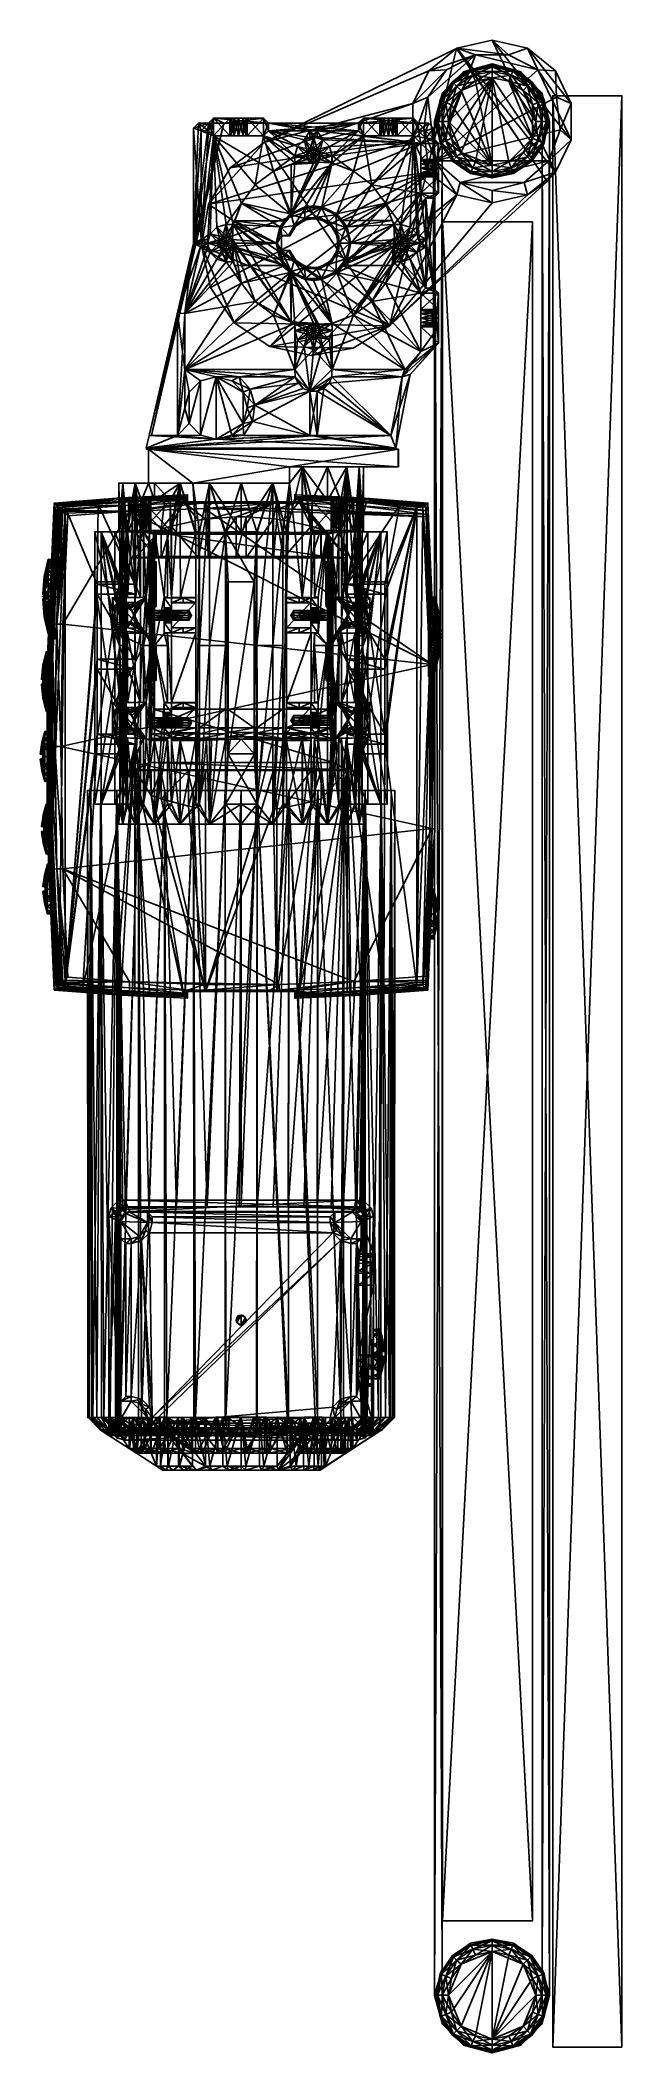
# Model space of a CAD drawing. Header units: metres. Extents: x -0.073 to 0.073, y -0.252 to 0.252.
import ezdxf

# ---------------------------------------------------------------- set-up
doc = ezdxf.new("R2010")
doc.units = ezdxf.units.M
for name, color, linetype in [('Object', 9, 'CONTINUOUS'), ('Object_0001', 9, 'CONTINUOUS'), ('Object_0002', 9, 'CONTINUOUS'), ('Object_0003', 9, 'CONTINUOUS'), ('Object_0004', 9, 'CONTINUOUS'), ('Object_0005', 9, 'CONTINUOUS'), ('Object_0006', 9, 'CONTINUOUS'), ('Object_0007', 9, 'CONTINUOUS'), ('Object_0008', 9, 'CONTINUOUS'), ('Object_0009', 9, 'CONTINUOUS'), ('Object_0010', 9, 'CONTINUOUS'), ('Object_0011', 9, 'CONTINUOUS'), ('Object_0012', 9, 'CONTINUOUS'), ('Object_0013', 9, 'CONTINUOUS'), ('Object_0014', 9, 'CONTINUOUS'), ('Object_0015', 9, 'CONTINUOUS'), ('Object_0016', 9, 'CONTINUOUS'), ('Object_0017', 9, 'CONTINUOUS'), ('Object_0018', 9, 'CONTINUOUS'), ('Object_0019', 9, 'CONTINUOUS'), ('Object_0020', 9, 'CONTINUOUS'), ('Object_0021', 9, 'CONTINUOUS'), ('Object_0022', 9, 'CONTINUOUS'), ('Object_0023', 9, 'CONTINUOUS'), ('Object_0024', 9, 'CONTINUOUS'), ('Object_0025', 9, 'CONTINUOUS'), ('Object_0026', 9, 'CONTINUOUS'), ('Object_0027', 9, 'CONTINUOUS'), ('Object_0028', 9, 'CONTINUOUS'), ('Object_0029', 9, 'CONTINUOUS'), ('Object_0030', 9, 'CONTINUOUS'), ('Object_0031', 27, 'CONTINUOUS'), ('Object_0032', 27, 'CONTINUOUS'), ('Object_0033', 27, 'CONTINUOUS'), ('Object_0034', 27, 'CONTINUOUS'), ('Object_0035', 133, 'CONTINUOUS'), ('Object_0036', 133, 'CONTINUOUS'), ('Object_0037', 133, 'CONTINUOUS'), ('Object_0038', 133, 'CONTINUOUS'), ('Object_0039', 9, 'CONTINUOUS'), ('Object_0040', 9, 'CONTINUOUS'), ('Object_0041', 9, 'CONTINUOUS'), ('Object_0042', 9, 'CONTINUOUS'), ('Object_0043', 9, 'CONTINUOUS'), ('Object_0044', 9, 'CONTINUOUS'), ('Object_0045', 9, 'CONTINUOUS'), ('Object_0046', 9, 'CONTINUOUS'), ('Object_0047', 9, 'CONTINUOUS'), ('Object_0048', 9, 'CONTINUOUS'), ('Object_0049', 9, 'CONTINUOUS'), ('Object_0050', 9, 'CONTINUOUS'), ('Object_0051', 9, 'CONTINUOUS'), ('Object_0052', 9, 'CONTINUOUS'), ('Object_0053', 9, 'CONTINUOUS'), ('Object_0054', 9, 'CONTINUOUS'), ('Object_0055', 9, 'CONTINUOUS'), ('Object_0056', 9, 'CONTINUOUS'), ('Object_0057', 9, 'CONTINUOUS'), ('Object_0058', 9, 'CONTINUOUS'), ('Object_0059', 9, 'CONTINUOUS'), ('Object_0060', 9, 'CONTINUOUS'), ('Object_0061', 9, 'CONTINUOUS'), ('Object_0062', 9, 'CONTINUOUS'), ('Object_0063', 9, 'CONTINUOUS'), ('Object_0064', 9, 'CONTINUOUS'), ('Object_0065', 9, 'CONTINUOUS'), ('Object_0066', 9, 'CONTINUOUS'), ('Object_0067', 9, 'CONTINUOUS'), ('Object_0068', 9, 'CONTINUOUS'), ('Object_0069', 9, 'CONTINUOUS'), ('Object_0070', 9, 'CONTINUOUS'), ('Object_0071', 9, 'CONTINUOUS'), ('Object_0072', 9, 'CONTINUOUS'), ('Object_0073', 9, 'CONTINUOUS'), ('Object_0074', 9, 'CONTINUOUS'), ('Object_0075', 9, 'CONTINUOUS'), ('Object_0076', 9, 'CONTINUOUS'), ('Object_0077', 9, 'CONTINUOUS'), ('Object_0078', 9, 'CONTINUOUS'), ('Object_0079', 9, 'CONTINUOUS'), ('Object_0080', 9, 'CONTINUOUS'), ('Object_0081', 9, 'CONTINUOUS'), ('Object_0082', 9, 'CONTINUOUS'), ('Object_0083', 9, 'CONTINUOUS'), ('Object_0084', 9, 'CONTINUOUS'), ('Object_0085', 9, 'CONTINUOUS'), ('Object_0086', 9, 'CONTINUOUS'), ('Object_0087', 9, 'CONTINUOUS'), ('Object_0088', 9, 'CONTINUOUS'), ('Object_0089', 9, 'CONTINUOUS'), ('Object_0090', 9, 'CONTINUOUS'), ('Object_0091', 9, 'CONTINUOUS'), ('Object_0092', 9, 'CONTINUOUS'), ('Object_0093', 9, 'CONTINUOUS'), ('Object_0094', 9, 'CONTINUOUS'), ('Object_0095', 9, 'CONTINUOUS'), ('Object_0096', 9, 'CONTINUOUS'), ('Object_0097', 9, 'CONTINUOUS'), ('Object_0098', 9, 'CONTINUOUS'), ('Object_0099', 9, 'CONTINUOUS'), ('Object_0100', 9, 'CONTINUOUS'), ('Object_0101', 9, 'CONTINUOUS'), ('Object_0102', 9, 'CONTINUOUS'), ('Object_0103', 9, 'CONTINUOUS'), ('Object_0104', 9, 'CONTINUOUS'), ('Object_0105', 9, 'CONTINUOUS'), ('Object_0106', 9, 'CONTINUOUS'), ('Object_0107', 9, 'CONTINUOUS'), ('Object_0108', 9, 'CONTINUOUS'), ('Object_0109', 9, 'CONTINUOUS'), ('Object_0110', 9, 'CONTINUOUS'), ('Object_0111', 9, 'CONTINUOUS'), ('Object_0112', 9, 'CONTINUOUS'), ('Object_0113', 9, 'CONTINUOUS'), ('Object_0114', 9, 'CONTINUOUS'), ('Object_0115', 9, 'CONTINUOUS'), ('Object_0116', 9, 'CONTINUOUS'), ('Object_0117', 9, 'CONTINUOUS'), ('Object_0118', 9, 'CONTINUOUS'), ('Object_0119', 9, 'CONTINUOUS'), ('Object_0120', 9, 'CONTINUOUS'), ('Object_0121', 9, 'CONTINUOUS'), ('Object_0122', 9, 'CONTINUOUS'), ('Object_0123', 9, 'CONTINUOUS'), ('Object_0124', 9, 'CONTINUOUS'), ('Object_0125', 9, 'CONTINUOUS'), ('Object_0126', 9, 'CONTINUOUS'), ('Object_0127', 9, 'CONTINUOUS'), ('Object_0128', 9, 'CONTINUOUS'), ('Object_0129', 9, 'CONTINUOUS'), ('Object_0130', 9, 'CONTINUOUS'), ('Object_0131', 9, 'CONTINUOUS'), ('Object_0132', 9, 'CONTINUOUS'), ('Object_0133', 9, 'CONTINUOUS'), ('Object_0134', 9, 'CONTINUOUS'), ('Object_0135', 9, 'CONTINUOUS'), ('Object_0136', 9, 'CONTINUOUS'), ('Object_0137', 9, 'CONTINUOUS'), ('Object_0138', 9, 'CONTINUOUS'), ('Object_0139', 9, 'CONTINUOUS'), ('Object_0140', 9, 'CONTINUOUS'), ('Object_0141', 9, 'CONTINUOUS'), ('Object_0142', 9, 'CONTINUOUS'), ('Object_0143', 9, 'CONTINUOUS'), ('Object_0144', 9, 'CONTINUOUS'), ('Object_0145', 9, 'CONTINUOUS'), ('Object_0146', 9, 'CONTINUOUS'), ('Object_0147', 9, 'CONTINUOUS'), ('Object_0148', 9, 'CONTINUOUS'), ('Object_0149', 9, 'CONTINUOUS'), ('Object_0150', 9, 'CONTINUOUS'), ('Object_0151', 9, 'CONTINUOUS'), ('Object_0152', 9, 'CONTINUOUS'), ('Object_0153', 9, 'CONTINUOUS'), ('Object_0154', 9, 'CONTINUOUS'), ('Object_0155', 9, 'CONTINUOUS'), ('Object_0156', 9, 'CONTINUOUS'), ('Object_0157', 9, 'CONTINUOUS'), ('Object_0158', 9, 'CONTINUOUS'), ('Object_0159', 9, 'CONTINUOUS'), ('Object_0160', 9, 'CONTINUOUS'), ('Object_0161', 9, 'CONTINUOUS'), ('Object_0162', 9, 'CONTINUOUS'), ('Object_0163', 9, 'CONTINUOUS'), ('Object_0164', 9, 'CONTINUOUS'), ('Object_0165', 9, 'CONTINUOUS'), ('Object_0166', 9, 'CONTINUOUS'), ('Object_0167', 9, 'CONTINUOUS'), ('Object_0168', 9, 'CONTINUOUS'), ('Object_0169', 9, 'CONTINUOUS'), ('Object_0170', 9, 'CONTINUOUS'), ('Object_0171', 9, 'CONTINUOUS'), ('Object_0172', 9, 'CONTINUOUS'), ('Object_0173', 9, 'CONTINUOUS'), ('Object_0174', 9, 'CONTINUOUS'), ('Object_0175', 9, 'CONTINUOUS'), ('Object_0176', 9, 'CONTINUOUS'), ('Object_0177', 9, 'CONTINUOUS'), ('Object_0178', 9, 'CONTINUOUS'), ('Object_0179', 9, 'CONTINUOUS'), ('Object_0180', 9, 'CONTINUOUS'), ('Object_0181', 9, 'CONTINUOUS'), ('Object_0182', 9, 'CONTINUOUS'), ('Object_0183', 9, 'CONTINUOUS'), ('Object_0184', 9, 'CONTINUOUS'), ('Object_0185', 9, 'CONTINUOUS'), ('Object_0186', 9, 'CONTINUOUS'), ('Object_0187', 9, 'CONTINUOUS'), ('Object_0188', 9, 'CONTINUOUS'), ('Object_0189', 9, 'CONTINUOUS'), ('Object_0190', 9, 'CONTINUOUS'), ('Object_0191', 9, 'CONTINUOUS'), ('Object_0192', 9, 'CONTINUOUS'), ('Object_0193', 9, 'CONTINUOUS'), ('Object_0194', 9, 'CONTINUOUS'), ('Object_0195', 9, 'CONTINUOUS'), ('Object_0196', 9, 'CONTINUOUS'), ('Object_0197', 9, 'CONTINUOUS'), ('Object_0198', 9, 'CONTINUOUS'), ('Object_0199', 9, 'CONTINUOUS'), ('Object_0200', 9, 'CONTINUOUS'), ('Object_0201', 9, 'CONTINUOUS'), ('Object_0202', 9, 'CONTINUOUS'), ('Object_0203', 9, 'CONTINUOUS'), ('Object_0204', 9, 'CONTINUOUS'), ('Object_0205', 9, 'CONTINUOUS'), ('Object_0206', 9, 'CONTINUOUS'), ('Object_0207', 9, 'CONTINUOUS'), ('Object_0208', 9, 'CONTINUOUS'), ('Object_0209', 9, 'CONTINUOUS'), ('Object_0210', 9, 'CONTINUOUS'), ('Object_0211', 9, 'CONTINUOUS'), ('Object_0212', 9, 'CONTINUOUS'), ('Object_0213', 9, 'CONTINUOUS'), ('Object_0214', 9, 'CONTINUOUS'), ('Object_0215', 9, 'CONTINUOUS'), ('Object_0216', 9, 'CONTINUOUS'), ('Object_0217', 9, 'CONTINUOUS'), ('Object_0218', 9, 'CONTINUOUS'), ('Object_0219', 9, 'CONTINUOUS'), ('Object_0220', 9, 'CONTINUOUS'), ('Object_0221', 9, 'CONTINUOUS'), ('Object_0222', 9, 'CONTINUOUS'), ('Object_0223', 9, 'CONTINUOUS'), ('Object_0224', 9, 'CONTINUOUS'), ('Object_0225', 9, 'CONTINUOUS'), ('Object_0226', 9, 'CONTINUOUS'), ('Object_0227', 9, 'CONTINUOUS'), ('Object_0228', 9, 'CONTINUOUS'), ('Object_0229', 9, 'CONTINUOUS'), ('Object_0230', 9, 'CONTINUOUS'), ('Object_0231', 9, 'CONTINUOUS'), ('Object_0232', 9, 'CONTINUOUS'), ('Object_0233', 9, 'CONTINUOUS'), ('Object_0234', 9, 'CONTINUOUS'), ('Object_0235', 9, 'CONTINUOUS'), ('Object_0236', 9, 'CONTINUOUS'), ('Object_0237', 9, 'CONTINUOUS'), ('Object_0238', 9, 'CONTINUOUS'), ('Object_0239', 9, 'CONTINUOUS'), ('Object_0240', 9, 'CONTINUOUS'), ('Object_0241', 9, 'CONTINUOUS'), ('Object_0242', 9, 'CONTINUOUS'), ('Object_0243', 9, 'CONTINUOUS'), ('Object_0244', 9, 'CONTINUOUS'), ('Object_0245', 9, 'CONTINUOUS'), ('Object_0246', 9, 'CONTINUOUS'), ('Object_0247', 9, 'CONTINUOUS'), ('Object_0248', 9, 'CONTINUOUS'), ('Object_0249', 9, 'CONTINUOUS'), ('Object_0250', 9, 'CONTINUOUS'), ('Object_0251', 9, 'CONTINUOUS'), ('Object_0252', 9, 'CONTINUOUS'), ('Object_0253', 9, 'CONTINUOUS'), ('Object_0254', 9, 'CONTINUOUS'), ('Object_0255', 9, 'CONTINUOUS'), ('Object_0256', 9, 'CONTINUOUS'), ('Object_0257', 9, 'CONTINUOUS'), ('Object_0258', 9, 'CONTINUOUS'), ('Object_0259', 9, 'CONTINUOUS'), ('Object_0260', 9, 'CONTINUOUS'), ('Object_0261', 9, 'CONTINUOUS'), ('Object_0262', 9, 'CONTINUOUS'), ('Object_0263', 9, 'CONTINUOUS'), ('Object_0264', 9, 'CONTINUOUS'), ('Object_0265', 9, 'CONTINUOUS'), ('Object_0266', 9, 'CONTINUOUS'), ('Object_0267', 9, 'CONTINUOUS'), ('Object_0268', 9, 'CONTINUOUS'), ('Object_0269', 9, 'CONTINUOUS'), ('Object_0270', 9, 'CONTINUOUS'), ('Object_0271', 9, 'CONTINUOUS'), ('Object_0272', 9, 'CONTINUOUS'), ('Object_0273', 9, 'CONTINUOUS'), ('Object_0274', 9, 'CONTINUOUS'), ('Object_0275', 9, 'CONTINUOUS'), ('Object_0276', 9, 'CONTINUOUS'), ('Object_0277', 9, 'CONTINUOUS'), ('Object_0278', 9, 'CONTINUOUS'), ('Object_0279', 9, 'CONTINUOUS'), ('Object_0280', 9, 'CONTINUOUS'), ('Object_0281', 9, 'CONTINUOUS'), ('Object_0282', 9, 'CONTINUOUS'), ('Object_0283', 9, 'CONTINUOUS'), ('Object_0284', 9, 'CONTINUOUS'), ('Object_0285', 9, 'CONTINUOUS'), ('Object_0286', 9, 'CONTINUOUS'), ('Object_0287', 9, 'CONTINUOUS'), ('Object_0288', 9, 'CONTINUOUS'), ('Object_0289', 9, 'CONTINUOUS'), ('Object_0290', 9, 'CONTINUOUS'), ('Object_0291', 9, 'CONTINUOUS'), ('Object_0292', 9, 'CONTINUOUS'), ('Object_0293', 9, 'CONTINUOUS'), ('Object_0294', 9, 'CONTINUOUS'), ('Object_0295', 9, 'CONTINUOUS'), ('Object_0296', 9, 'CONTINUOUS'), ('Object_0297', 9, 'CONTINUOUS'), ('Object_0298', 9, 'CONTINUOUS'), ('Object_0299', 9, 'CONTINUOUS'), ('Object_0300', 9, 'CONTINUOUS'), ('Object_0301', 9, 'CONTINUOUS'), ('Object_0302', 9, 'CONTINUOUS'), ('Object_0303', 9, 'CONTINUOUS'), ('Object_0304', 9, 'CONTINUOUS'), ('Object_0305', 9, 'CONTINUOUS'), ('Object_0306', 9, 'CONTINUOUS'), ('Object_0307', 9, 'CONTINUOUS'), ('Object_0308', 9, 'CONTINUOUS'), ('Object_0309', 9, 'CONTINUOUS'), ('Object_0310', 9, 'CONTINUOUS'), ('Object_0311', 9, 'CONTINUOUS'), ('Object_0312', 9, 'CONTINUOUS'), ('Object_0313', 9, 'CONTINUOUS'), ('Object_0314', 9, 'CONTINUOUS'), ('Object_0315', 9, 'CONTINUOUS'), ('Object_0316', 9, 'CONTINUOUS'), ('Object_0317', 9, 'CONTINUOUS'), ('Object_0318', 9, 'CONTINUOUS'), ('Object_0319', 9, 'CONTINUOUS'), ('Object_0320', 9, 'CONTINUOUS'), ('Object_0321', 9, 'CONTINUOUS'), ('Object_0322', 9, 'CONTINUOUS'), ('Object_0323', 9, 'CONTINUOUS'), ('Object_0324', 9, 'CONTINUOUS'), ('Object_0325', 9, 'CONTINUOUS'), ('Object_0326', 9, 'CONTINUOUS'), ('Object_0327', 9, 'CONTINUOUS'), ('Object_0328', 9, 'CONTINUOUS'), ('Object_0329', 9, 'CONTINUOUS'), ('Object_0330', 9, 'CONTINUOUS'), ('Object_0331', 9, 'CONTINUOUS'), ('Object_0332', 9, 'CONTINUOUS'), ('Object_0333', 9, 'CONTINUOUS'), ('Object_0334', 9, 'CONTINUOUS'), ('Object_0335', 9, 'CONTINUOUS'), ('Object_0336', 9, 'CONTINUOUS'), ('Object_0337', 9, 'CONTINUOUS'), ('Object_0338', 9, 'CONTINUOUS'), ('Object_0339', 9, 'CONTINUOUS'), ('Object_0340', 9, 'CONTINUOUS'), ('Object_0341', 9, 'CONTINUOUS'), ('Object_0342', 9, 'CONTINUOUS'), ('Object_0343', 9, 'CONTINUOUS'), ('Object_0344', 9, 'CONTINUOUS'), ('Object_0345', 9, 'CONTINUOUS'), ('Object_0346', 9, 'CONTINUOUS'), ('Object_0347', 9, 'CONTINUOUS'), ('Object_0348', 9, 'CONTINUOUS'), ('Object_0349', 9, 'CONTINUOUS'), ('Object_0350', 9, 'CONTINUOUS'), ('Object_0351', 9, 'CONTINUOUS'), ('Object_0352', 9, 'CONTINUOUS'), ('Object_0353', 9, 'CONTINUOUS'), ('Object_0354', 9, 'CONTINUOUS'), ('Object_0355', 9, 'CONTINUOUS'), ('Object_0356', 9, 'CONTINUOUS'), ('Object_0357', 9, 'CONTINUOUS'), ('Object_0358', 9, 'CONTINUOUS'), ('Object_0359', 9, 'CONTINUOUS'), ('Object_0360', 9, 'CONTINUOUS'), ('Object_0361', 9, 'CONTINUOUS'), ('Object_0362', 9, 'CONTINUOUS'), ('Object_0363', 9, 'CONTINUOUS'), ('Object_0364', 9, 'CONTINUOUS'), ('Object_0365', 9, 'CONTINUOUS'), ('Object_0366', 9, 'CONTINUOUS'), ('Object_0367', 9, 'CONTINUOUS'), ('Object_0368', 9, 'CONTINUOUS'), ('Object_0369', 9, 'CONTINUOUS'), ('Object_0370', 9, 'CONTINUOUS'), ('Object_0371', 9, 'CONTINUOUS'), ('Object_0372', 9, 'CONTINUOUS'), ('Object_0373', 9, 'CONTINUOUS'), ('Object_0374', 9, 'CONTINUOUS'), ('Object_0375', 9, 'CONTINUOUS'), ('Object_0376', 9, 'CONTINUOUS'), ('Object_0377', 9, 'CONTINUOUS'), ('Object_0378', 9, 'CONTINUOUS'), ('Object_0379', 9, 'CONTINUOUS'), ('Object_0380', 9, 'CONTINUOUS'), ('Object_0381', 9, 'CONTINUOUS'), ('Object_0382', 9, 'CONTINUOUS'), ('Object_0383', 9, 'CONTINUOUS'), ('Object_0384', 9, 'CONTINUOUS'), ('Object_0385', 9, 'CONTINUOUS'), ('Object_0386', 9, 'CONTINUOUS'), ('Object_0387', 9, 'CONTINUOUS'), ('Object_0388', 9, 'CONTINUOUS'), ('Object_0389', 9, 'CONTINUOUS'), ('Object_0390', 9, 'CONTINUOUS'), ('Object_0391', 9, 'CONTINUOUS'), ('Object_0392', 9, 'CONTINUOUS'), ('Object_0393', 9, 'CONTINUOUS'), ('Object_0394', 9, 'CONTINUOUS'), ('Object_0395', 9, 'CONTINUOUS'), ('Object_0396', 9, 'CONTINUOUS'), ('Object_0397', 9, 'CONTINUOUS'), ('Object_0398', 9, 'CONTINUOUS'), ('Object_0399', 9, 'CONTINUOUS'), ('Object_0400', 9, 'CONTINUOUS'), ('Object_0401', 9, 'CONTINUOUS'), ('Object_0402', 9, 'CONTINUOUS'), ('Object_0403', 9, 'CONTINUOUS'), ('Object_0404', 9, 'CONTINUOUS'), ('Object_0405', 9, 'CONTINUOUS'), ('Object_0406', 9, 'CONTINUOUS'), ('Object_0407', 9, 'CONTINUOUS'), ('Object_0408', 9, 'CONTINUOUS'), ('Object_0409', 9, 'CONTINUOUS'), ('Object_0410', 9, 'CONTINUOUS'), ('Object_0411', 9, 'CONTINUOUS'), ('Object_0412', 9, 'CONTINUOUS'), ('Object_0413', 9, 'CONTINUOUS'), ('Object_0414', 9, 'CONTINUOUS'), ('Object_0415', 9, 'CONTINUOUS'), ('Object_0416', 9, 'CONTINUOUS'), ('Object_0417', 9, 'CONTINUOUS'), ('Object_0418', 9, 'CONTINUOUS'), ('Object_0419', 9, 'CONTINUOUS'), ('Object_0420', 9, 'CONTINUOUS'), ('Object_0421', 9, 'CONTINUOUS'), ('Object_0422', 9, 'CONTINUOUS'), ('Object_0423', 9, 'CONTINUOUS'), ('Object_0424', 9, 'CONTINUOUS'), ('Object_0425', 9, 'CONTINUOUS'), ('Object_0426', 9, 'CONTINUOUS'), ('Object_0427', 9, 'CONTINUOUS'), ('Object_0428', 9, 'CONTINUOUS'), ('Object_0429', 9, 'CONTINUOUS'), ('Object_0430', 9, 'CONTINUOUS'), ('Object_0431', 9, 'CONTINUOUS'), ('Object_0432', 9, 'CONTINUOUS'), ('Object_0433', 9, 'CONTINUOUS'), ('Object_0434', 9, 'CONTINUOUS'), ('Object_0435', 9, 'CONTINUOUS'), ('Object_0436', 9, 'CONTINUOUS'), ('Object_0437', 9, 'CONTINUOUS'), ('Object_0438', 9, 'CONTINUOUS'), ('Object_0439', 9, 'CONTINUOUS'), ('Object_0440', 9, 'CONTINUOUS'), ('Object_0441', 9, 'CONTINUOUS'), ('Object_0442', 9, 'CONTINUOUS'), ('Object_0443', 9, 'CONTINUOUS'), ('Object_0444', 9, 'CONTINUOUS'), ('Object_0445', 9, 'CONTINUOUS'), ('Object_0446', 9, 'CONTINUOUS'), ('Object_0447', 9, 'CONTINUOUS'), ('Object_0448', 9, 'CONTINUOUS'), ('Object_0449', 9, 'CONTINUOUS'), ('Object_0450', 9, 'CONTINUOUS'), ('Object_0451', 9, 'CONTINUOUS'), ('Object_0452', 9, 'CONTINUOUS'), ('Object_0453', 9, 'CONTINUOUS'), ('Object_0454', 9, 'CONTINUOUS'), ('Object_0455', 9, 'CONTINUOUS'), ('Object_0456', 9, 'CONTINUOUS'), ('Object_0457', 9, 'CONTINUOUS'), ('Object_0458', 9, 'CONTINUOUS'), ('Object_0459', 9, 'CONTINUOUS'), ('Object_0460', 9, 'CONTINUOUS'), ('Object_0461', 9, 'CONTINUOUS'), ('Object_0462', 9, 'CONTINUOUS'), ('Object_0463', 9, 'CONTINUOUS'), ('Object_0464', 9, 'CONTINUOUS'), ('Object_0465', 9, 'CONTINUOUS'), ('Object_0466', 9, 'CONTINUOUS'), ('Object_0467', 9, 'CONTINUOUS'), ('Object_0468', 9, 'CONTINUOUS'), ('Object_0469', 9, 'CONTINUOUS'), ('Object_0470', 9, 'CONTINUOUS'), ('Object_0471', 9, 'CONTINUOUS'), ('Object_0472', 9, 'CONTINUOUS'), ('Object_0473', 9, 'CONTINUOUS'), ('Object_0474', 9, 'CONTINUOUS'), ('Object_0475', 9, 'CONTINUOUS'), ('Object_0476', 9, 'CONTINUOUS'), ('Object_0477', 9, 'CONTINUOUS'), ('Object_0478', 9, 'CONTINUOUS'), ('Object_0479', 9, 'CONTINUOUS'), ('Object_0480', 9, 'CONTINUOUS'), ('Object_0481', 9, 'CONTINUOUS'), ('Object_0482', 9, 'CONTINUOUS'), ('Object_0483', 9, 'CONTINUOUS'), ('Object_0484', 9, 'CONTINUOUS'), ('Object_0485', 9, 'CONTINUOUS'), ('Object_0486', 9, 'CONTINUOUS'), ('Object_0487', 9, 'CONTINUOUS'), ('Object_0488', 9, 'CONTINUOUS'), ('Object_0489', 9, 'CONTINUOUS'), ('Object_0490', 9, 'CONTINUOUS'), ('Object_0491', 9, 'CONTINUOUS'), ('Object_0492', 9, 'CONTINUOUS'), ('Object_0493', 9, 'CONTINUOUS'), ('Object_0494', 9, 'CONTINUOUS'), ('Object_0495', 9, 'CONTINUOUS'), ('Object_0496', 9, 'CONTINUOUS'), ('Object_0497', 9, 'CONTINUOUS'), ('Object_0498', 9, 'CONTINUOUS'), ('Object_0499', 9, 'CONTINUOUS'), ('Object_0500', 9, 'CONTINUOUS'), ('Object_0501', 9, 'CONTINUOUS'), ('Object_0502', 9, 'CONTINUOUS'), ('Object_0503', 9, 'CONTINUOUS'), ('Object_0504', 9, 'CONTINUOUS'), ('Object_0505', 9, 'CONTINUOUS'), ('Object_0506', 9, 'CONTINUOUS'), ('Object_0507', 9, 'CONTINUOUS'), ('Object_0508', 9, 'CONTINUOUS'), ('Object_0509', 9, 'CONTINUOUS'), ('Object_0510', 9, 'CONTINUOUS'), ('Object_0511', 9, 'CONTINUOUS'), ('Object_0512', 9, 'CONTINUOUS'), ('Object_0513', 9, 'CONTINUOUS'), ('Object_0514', 9, 'CONTINUOUS'), ('Object_0515', 9, 'CONTINUOUS'), ('Object_0516', 9, 'CONTINUOUS'), ('Object_0517', 9, 'CONTINUOUS'), ('Object_0518', 9, 'CONTINUOUS'), ('Object_0519', 9, 'CONTINUOUS'), ('Object_0520', 9, 'CONTINUOUS'), ('Object_0521', 9, 'CONTINUOUS'), ('Object_0522', 9, 'CONTINUOUS'), ('Object_0523', 9, 'CONTINUOUS'), ('Object_0524', 9, 'CONTINUOUS'), ('Object_0525', 9, 'CONTINUOUS'), ('Object_0526', 9, 'CONTINUOUS'), ('Object_0527', 9, 'CONTINUOUS'), ('Object_0528', 9, 'CONTINUOUS'), ('Object_0529', 9, 'CONTINUOUS'), ('Object_0530', 9, 'CONTINUOUS'), ('Object_0531', 9, 'CONTINUOUS'), ('Object_0532', 9, 'CONTINUOUS'), ('Object_0533', 9, 'CONTINUOUS'), ('Object_0534', 9, 'CONTINUOUS'), ('Object_0535', 9, 'CONTINUOUS'), ('Object_0536', 9, 'CONTINUOUS'), ('Object_0537', 9, 'CONTINUOUS'), ('Object_0538', 9, 'CONTINUOUS'), ('Object_0539', 9, 'CONTINUOUS'), ('Object_0540', 9, 'CONTINUOUS'), ('Object_0541', 9, 'CONTINUOUS'), ('Object_0542', 9, 'CONTINUOUS'), ('Object_0543', 9, 'CONTINUOUS'), ('Object_0544', 9, 'CONTINUOUS'), ('Object_0545', 9, 'CONTINUOUS'), ('Object_0546', 9, 'CONTINUOUS'), ('Object_0547', 9, 'CONTINUOUS'), ('Object_0548', 9, 'CONTINUOUS'), ('Object_0549', 9, 'CONTINUOUS'), ('Object_0550', 9, 'CONTINUOUS'), ('Object_0551', 9, 'CONTINUOUS'), ('Object_0552', 9, 'CONTINUOUS'), ('Object_0553', 9, 'CONTINUOUS'), ('Object_0554', 9, 'CONTINUOUS'), ('Object_0555', 9, 'CONTINUOUS'), ('Object_0556', 9, 'CONTINUOUS'), ('Object_0557', 9, 'CONTINUOUS'), ('Object_0558', 9, 'CONTINUOUS'), ('Object_0559', 9, 'CONTINUOUS'), ('Object_0560', 9, 'CONTINUOUS'), ('Object_0561', 9, 'CONTINUOUS'), ('Object_0562', 9, 'CONTINUOUS'), ('Object_0563', 9, 'CONTINUOUS'), ('Object_0564', 9, 'CONTINUOUS'), ('Object_0565', 9, 'CONTINUOUS'), ('Object_0566', 9, 'CONTINUOUS'), ('Object_0567', 9, 'CONTINUOUS'), ('Object_0568', 9, 'CONTINUOUS'), ('Object_0569', 9, 'CONTINUOUS'), ('Object_0570', 9, 'CONTINUOUS'), ('Object_0571', 9, 'CONTINUOUS'), ('Object_0572', 9, 'CONTINUOUS'), ('Object_0573', 9, 'CONTINUOUS'), ('Object_0574', 9, 'CONTINUOUS'), ('Object_0575', 9, 'CONTINUOUS'), ('Object_0576', 9, 'CONTINUOUS'), ('Object_0577', 9, 'CONTINUOUS'), ('Object_0578', 9, 'CONTINUOUS'), ('Object_0579', 9, 'CONTINUOUS'), ('Object_0580', 9, 'CONTINUOUS'), ('Object_0581', 9, 'CONTINUOUS'), ('Object_0582', 9, 'CONTINUOUS'), ('Object_0583', 9, 'CONTINUOUS'), ('Object_0584', 9, 'CONTINUOUS'), ('Object_0585', 9, 'CONTINUOUS'), ('Object_0586', 9, 'CONTINUOUS'), ('Object_0587', 9, 'CONTINUOUS'), ('Object_0588', 9, 'CONTINUOUS'), ('Object_0589', 9, 'CONTINUOUS'), ('Object_0590', 9, 'CONTINUOUS'), ('Object_0591', 9, 'CONTINUOUS'), ('Object_0592', 9, 'CONTINUOUS'), ('Object_0593', 9, 'CONTINUOUS'), ('Object_0594', 9, 'CONTINUOUS'), ('Object_0595', 9, 'CONTINUOUS'), ('Object_0596', 9, 'CONTINUOUS'), ('Object_0597', 9, 'CONTINUOUS'), ('Object_0598', 9, 'CONTINUOUS'), ('Object_0599', 9, 'CONTINUOUS'), ('Object_0600', 9, 'CONTINUOUS'), ('Object_0601', 9, 'CONTINUOUS'), ('Object_0602', 9, 'CONTINUOUS'), ('Object_0603', 9, 'CONTINUOUS'), ('Object_0604', 9, 'CONTINUOUS'), ('Object_0605', 9, 'CONTINUOUS'), ('Object_0606', 9, 'CONTINUOUS'), ('Object_0607', 9, 'CONTINUOUS'), ('Object_0608', 9, 'CONTINUOUS'), ('Object_0609', 9, 'CONTINUOUS'), ('Object_0610', 9, 'CONTINUOUS'), ('Object_0611', 9, 'CONTINUOUS'), ('Object_0612', 9, 'CONTINUOUS'), ('Object_0613', 9, 'CONTINUOUS'), ('Object_0614', 9, 'CONTINUOUS'), ('Object_0615', 9, 'CONTINUOUS'), ('Object_0616', 9, 'CONTINUOUS'), ('Object_0617', 9, 'CONTINUOUS'), ('Object_0618', 9, 'CONTINUOUS'), ('Object_0619', 9, 'CONTINUOUS'), ('Object_0620', 9, 'CONTINUOUS'), ('Object_0621', 9, 'CONTINUOUS'), ('Object_0622', 9, 'CONTINUOUS'), ('Object_0623', 9, 'CONTINUOUS'), ('Object_0624', 9, 'CONTINUOUS'), ('Object_0625', 9, 'CONTINUOUS'), ('Object_0626', 9, 'CONTINUOUS'), ('Object_0627', 9, 'CONTINUOUS'), ('Object_0628', 9, 'CONTINUOUS'), ('Object_0629', 9, 'CONTINUOUS'), ('Object_0630', 9, 'CONTINUOUS'), ('Object_0631', 9, 'CONTINUOUS'), ('Object_0632', 9, 'CONTINUOUS'), ('Object_0633', 9, 'CONTINUOUS'), ('Object_0634', 9, 'CONTINUOUS'), ('Object_0635', 9, 'CONTINUOUS'), ('Object_0636', 9, 'CONTINUOUS'), ('Object_0637', 9, 'CONTINUOUS'), ('Object_0638', 9, 'CONTINUOUS'), ('Object_0639', 9, 'CONTINUOUS'), ('Object_0640', 9, 'CONTINUOUS'), ('Object_0641', 9, 'CONTINUOUS'), ('Object_0642', 9, 'CONTINUOUS'), ('Object_0643', 9, 'CONTINUOUS'), ('Object_0644', 9, 'CONTINUOUS'), ('Object_0645', 9, 'CONTINUOUS'), ('Object_0646', 9, 'CONTINUOUS'), ('Object_0647', 9, 'CONTINUOUS'), ('Object_0648', 9, 'CONTINUOUS'), ('Object_0649', 9, 'CONTINUOUS'), ('Object_0650', 9, 'CONTINUOUS'), ('Object_0651', 9, 'CONTINUOUS'), ('Object_0652', 9, 'CONTINUOUS'), ('Object_0653', 9, 'CONTINUOUS'), ('Object_0654', 9, 'CONTINUOUS'), ('Object_0655', 9, 'CONTINUOUS'), ('Object_0656', 9, 'CONTINUOUS'), ('Object_0657', 9, 'CONTINUOUS'), ('Object_0658', 9, 'CONTINUOUS'), ('Object_0659', 9, 'CONTINUOUS'), ('Object_0660', 9, 'CONTINUOUS'), ('Object_0661', 9, 'CONTINUOUS'), ('Object_0662', 9, 'CONTINUOUS'), ('Object_0663', 9, 'CONTINUOUS'), ('Object_0664', 9, 'CONTINUOUS'), ('Object_0665', 9, 'CONTINUOUS'), ('Object_0666', 9, 'CONTINUOUS'), ('Object_0667', 9, 'CONTINUOUS'), ('Object_0668', 9, 'CONTINUOUS'), ('Object_0669', 9, 'CONTINUOUS'), ('Object_0670', 9, 'CONTINUOUS'), ('Object_0671', 9, 'CONTINUOUS'), ('Object_0672', 9, 'CONTINUOUS'), ('Object_0673', 9, 'CONTINUOUS'), ('Object_0674', 9, 'CONTINUOUS'), ('Object_0675', 9, 'CONTINUOUS'), ('Object_0676', 9, 'CONTINUOUS'), ('Object_0677', 9, 'CONTINUOUS'), ('Object_0678', 9, 'CONTINUOUS'), ('Object_0679', 9, 'CONTINUOUS'), ('Object_0680', 9, 'CONTINUOUS'), ('Object_0681', 9, 'CONTINUOUS'), ('Object_0682', 9, 'CONTINUOUS'), ('Object_0683', 9, 'CONTINUOUS'), ('Object_0684', 9, 'CONTINUOUS'), ('Object_0685', 9, 'CONTINUOUS'), ('Object_0686', 9, 'CONTINUOUS'), ('Object_0687', 9, 'CONTINUOUS'), ('Object_0688', 9, 'CONTINUOUS'), ('Object_0689', 9, 'CONTINUOUS'), ('Object_0690', 9, 'CONTINUOUS'), ('Object_0691', 9, 'CONTINUOUS'), ('Object_0692', 9, 'CONTINUOUS'), ('Object_0693', 9, 'CONTINUOUS'), ('Object_0694', 9, 'CONTINUOUS'), ('Object_0695', 9, 'CONTINUOUS'), ('Object_0696', 9, 'CONTINUOUS'), ('Object_0697', 9, 'CONTINUOUS'), ('Object_0698', 9, 'CONTINUOUS'), ('Object_0699', 9, 'CONTINUOUS'), ('Object_0700', 9, 'CONTINUOUS'), ('Object_0701', 9, 'CONTINUOUS'), ('Object_0702', 9, 'CONTINUOUS'), ('Object_0703', 9, 'CONTINUOUS'), ('Object_0704', 9, 'CONTINUOUS'), ('Object_0705', 9, 'CONTINUOUS'), ('Object_0706', 9, 'CONTINUOUS'), ('Object_0707', 9, 'CONTINUOUS'), ('Object_0708', 9, 'CONTINUOUS'), ('Object_0709', 9, 'CONTINUOUS'), ('Object_0710', 9, 'CONTINUOUS'), ('Object_0711', 9, 'CONTINUOUS'), ('Object_0712', 9, 'CONTINUOUS'), ('Object_0713', 9, 'CONTINUOUS'), ('Object_0714', 9, 'CONTINUOUS'), ('Object_0715', 9, 'CONTINUOUS'), ('Object_0716', 9, 'CONTINUOUS'), ('Object_0717', 9, 'CONTINUOUS'), ('Object_0718', 9, 'CONTINUOUS'), ('Object_0719', 9, 'CONTINUOUS'), ('Object_0720', 9, 'CONTINUOUS'), ('Object_0721', 9, 'CONTINUOUS'), ('Object_0722', 9, 'CONTINUOUS'), ('Object_0723', 9, 'CONTINUOUS'), ('Object_0724', 9, 'CONTINUOUS'), ('Object_0725', 9, 'CONTINUOUS'), ('Object_0726', 9, 'CONTINUOUS'), ('Object_0727', 9, 'CONTINUOUS'), ('Object_0728', 9, 'CONTINUOUS'), ('Object_0729', 9, 'CONTINUOUS'), ('Object_0730', 9, 'CONTINUOUS'), ('Object_0731', 9, 'CONTINUOUS'), ('Object_0732', 9, 'CONTINUOUS'), ('Object_0733', 9, 'CONTINUOUS'), ('Object_0734', 9, 'CONTINUOUS'), ('Object_0735', 9, 'CONTINUOUS'), ('Object_0736', 9, 'CONTINUOUS'), ('Object_0737', 9, 'CONTINUOUS'), ('Object_0738', 9, 'CONTINUOUS'), ('Object_0739', 9, 'CONTINUOUS'), ('Object_0740', 9, 'CONTINUOUS'), ('Object_0741', 9, 'CONTINUOUS'), ('Object_0742', 9, 'CONTINUOUS'), ('Object_0743', 9, 'CONTINUOUS'), ('Object_0744', 9, 'CONTINUOUS'), ('Object_0745', 9, 'CONTINUOUS'), ('Object_0746', 9, 'CONTINUOUS'), ('Object_0747', 9, 'CONTINUOUS'), ('Object_0748', 9, 'CONTINUOUS'), ('Object_0749', 9, 'CONTINUOUS'), ('Object_0750', 9, 'CONTINUOUS'), ('Object_0751', 9, 'CONTINUOUS'), ('Object_0752', 9, 'CONTINUOUS'), ('Object_0753', 9, 'CONTINUOUS'), ('Object_0754', 9, 'CONTINUOUS'), ('Object_0755', 9, 'CONTINUOUS'), ('Object_0756', 9, 'CONTINUOUS'), ('Object_0757', 9, 'CONTINUOUS'), ('Object_0758', 9, 'CONTINUOUS'), ('Object_0759', 9, 'CONTINUOUS'), ('Object_0760', 9, 'CONTINUOUS'), ('Object_0761', 9, 'CONTINUOUS'), ('Object_0762', 9, 'CONTINUOUS'), ('Object_0763', 9, 'CONTINUOUS'), ('Object_0764', 9, 'CONTINUOUS'), ('Object_0765', 9, 'CONTINUOUS'), ('Object_0766', 9, 'CONTINUOUS'), ('Object_0767', 9, 'CONTINUOUS'), ('Object_0768', 9, 'CONTINUOUS'), ('Object_0769', 9, 'CONTINUOUS'), ('Object_0770', 9, 'CONTINUOUS'), ('Object_0771', 9, 'CONTINUOUS'), ('Object_0772', 9, 'CONTINUOUS'), ('Object_0773', 9, 'CONTINUOUS'), ('Object_0774', 9, 'CONTINUOUS'), ('Object_0775', 9, 'CONTINUOUS'), ('Object_0776', 9, 'CONTINUOUS'), ('Object_0777', 9, 'CONTINUOUS'), ('Object_0778', 9, 'CONTINUOUS'), ('Object_0779', 9, 'CONTINUOUS'), ('Object_0780', 9, 'CONTINUOUS'), ('Object_0781', 9, 'CONTINUOUS'), ('Object_0782', 9, 'CONTINUOUS'), ('Object_0783', 9, 'CONTINUOUS'), ('Object_0784', 9, 'CONTINUOUS'), ('Object_0785', 9, 'CONTINUOUS'), ('Object_0786', 9, 'CONTINUOUS'), ('Object_0787', 9, 'CONTINUOUS'), ('Object_0788', 9, 'CONTINUOUS'), ('Object_0789', 9, 'CONTINUOUS'), ('Object_0790', 9, 'CONTINUOUS'), ('Object_0791', 9, 'CONTINUOUS'), ('Object_0792', 9, 'CONTINUOUS'), ('Object_0793', 9, 'CONTINUOUS'), ('Object_0794', 9, 'CONTINUOUS'), ('Object_0795', 9, 'CONTINUOUS'), ('Object_0796', 9, 'CONTINUOUS'), ('Object_0797', 9, 'CONTINUOUS'), ('Object_0798', 9, 'CONTINUOUS'), ('Object_0799', 9, 'CONTINUOUS'), ('Object_0800', 9, 'CONTINUOUS'), ('Object_0801', 9, 'CONTINUOUS'), ('Object_0802', 9, 'CONTINUOUS'), ('Object_0803', 9, 'CONTINUOUS'), ('Object_0804', 9, 'CONTINUOUS'), ('Object_0805', 9, 'CONTINUOUS'), ('Object_0806', 9, 'CONTINUOUS'), ('Object_0807', 9, 'CONTINUOUS'), ('Object_0808', 9, 'CONTINUOUS'), ('Object_0809', 9, 'CONTINUOUS'), ('Object_0810', 9, 'CONTINUOUS'), ('Object_0811', 9, 'CONTINUOUS'), ('Object_0812', 9, 'CONTINUOUS'), ('Object_0813', 9, 'CONTINUOUS'), ('Object_0814', 9, 'CONTINUOUS'), ('Object_0815', 9, 'CONTINUOUS'), ('Object_0816', 9, 'CONTINUOUS'), ('Object_0817', 9, 'CONTINUOUS'), ('Object_0818', 9, 'CONTINUOUS'), ('Object_0819', 9, 'CONTINUOUS'), ('Object_0820', 9, 'CONTINUOUS'), ('Object_0821', 9, 'CONTINUOUS'), ('Object_0822', 9, 'CONTINUOUS'), ('Object_0823', 9, 'CONTINUOUS'), ('Object_0824', 9, 'CONTINUOUS'), ('Object_0825', 9, 'CONTINUOUS'), ('Object_0826', 9, 'CONTINUOUS'), ('Object_0827', 9, 'CONTINUOUS'), ('Object_0828', 9, 'CONTINUOUS'), ('Object_0829', 9, 'CONTINUOUS'), ('Object_0830', 9, 'CONTINUOUS'), ('Object_0831', 9, 'CONTINUOUS'), ('Object_0832', 9, 'CONTINUOUS'), ('Object_0833', 9, 'CONTINUOUS'), ('Object_0834', 9, 'CONTINUOUS'), ('Object_0835', 9, 'CONTINUOUS'), ('Object_0836', 9, 'CONTINUOUS'), ('Object_0837', 9, 'CONTINUOUS'), ('Object_0838', 9, 'CONTINUOUS'), ('Object_0839', 9, 'CONTINUOUS'), ('Object_0840', 9, 'CONTINUOUS'), ('Object_0841', 9, 'CONTINUOUS'), ('Object_0842', 9, 'CONTINUOUS'), ('Object_0843', 9, 'CONTINUOUS'), ('Object_0844', 9, 'CONTINUOUS'), ('Object_0845', 9, 'CONTINUOUS'), ('Object_0846', 9, 'CONTINUOUS'), ('Object_0847', 9, 'CONTINUOUS'), ('Object_0848', 9, 'CONTINUOUS'), ('Object_0849', 9, 'CONTINUOUS'), ('Object_0850', 9, 'CONTINUOUS'), ('Object_0851', 9, 'CONTINUOUS'), ('Object_0852', 9, 'CONTINUOUS'), ('Object_0853', 9, 'CONTINUOUS'), ('Object_0854', 9, 'CONTINUOUS'), ('Object_0855', 9, 'CONTINUOUS'), ('Object_0856', 9, 'CONTINUOUS'), ('Object_0857', 9, 'CONTINUOUS'), ('Object_0858', 9, 'CONTINUOUS'), ('Object_0859', 9, 'CONTINUOUS'), ('Object_0860', 9, 'CONTINUOUS'), ('Object_0861', 9, 'CONTINUOUS'), ('Object_0862', 9, 'CONTINUOUS'), ('Object_0863', 9, 'CONTINUOUS'), ('Object_0864', 9, 'CONTINUOUS'), ('Object_0865', 9, 'CONTINUOUS'), ('Object_0866', 9, 'CONTINUOUS'), ('Object_0867', 9, 'CONTINUOUS'), ('Object_0868', 9, 'CONTINUOUS'), ('Object_0869', 9, 'CONTINUOUS'), ('Object_0870', 9, 'CONTINUOUS'), ('Object_0871', 9, 'CONTINUOUS'), ('Object_0872', 9, 'CONTINUOUS'), ('Object_0873', 9, 'CONTINUOUS'), ('Object_0874', 9, 'CONTINUOUS'), ('Object_0875', 9, 'CONTINUOUS'), ('Object_0876', 9, 'CONTINUOUS'), ('Object_0877', 9, 'CONTINUOUS'), ('Object_0878', 9, 'CONTINUOUS'), ('Object_0879', 9, 'CONTINUOUS'), ('Object_0880', 9, 'CONTINUOUS'), ('Object_0881', 9, 'CONTINUOUS'), ('Object_0882', 9, 'CONTINUOUS'), ('Object_0883', 9, 'CONTINUOUS'), ('Object_0884', 9, 'CONTINUOUS'), ('Object_0885', 9, 'CONTINUOUS'), ('Object_0886', 9, 'CONTINUOUS'), ('Object_0887', 9, 'CONTINUOUS'), ('Object_0888', 9, 'CONTINUOUS'), ('Object_0889', 9, 'CONTINUOUS'), ('Object_0890', 9, 'CONTINUOUS'), ('Object_0891', 9, 'CONTINUOUS'), ('Object_0892', 9, 'CONTINUOUS'), ('Object_0893', 9, 'CONTINUOUS'), ('Object_0894', 9, 'CONTINUOUS'), ('Object_0895', 9, 'CONTINUOUS'), ('Object_0896', 9, 'CONTINUOUS'), ('Object_0897', 9, 'CONTINUOUS'), ('Object_0898', 9, 'CONTINUOUS'), ('Object_0899', 9, 'CONTINUOUS'), ('Object_0900', 9, 'CONTINUOUS'), ('Object_0901', 9, 'CONTINUOUS'), ('Object_0902', 9, 'CONTINUOUS'), ('Object_0903', 9, 'CONTINUOUS'), ('Object_0904', 9, 'CONTINUOUS'), ('Object_0905', 9, 'CONTINUOUS'), ('Object_0906', 9, 'CONTINUOUS'), ('Object_0907', 9, 'CONTINUOUS'), ('Object_0908', 9, 'CONTINUOUS'), ('Object_0909', 9, 'CONTINUOUS'), ('Object_0910', 9, 'CONTINUOUS'), ('Object_0911', 9, 'CONTINUOUS'), ('Object_0912', 9, 'CONTINUOUS'), ('Object_0913', 9, 'CONTINUOUS'), ('Object_0914', 9, 'CONTINUOUS'), ('Object_0915', 9, 'CONTINUOUS'), ('Object_0916', 9, 'CONTINUOUS'), ('Object_0917', 9, 'CONTINUOUS'), ('Object_0918', 9, 'CONTINUOUS'), ('Object_0919', 9, 'CONTINUOUS'), ('Object_0920', 9, 'CONTINUOUS'), ('Object_0921', 9, 'CONTINUOUS'), ('Object_0922', 9, 'CONTINUOUS'), ('Object_0923', 9, 'CONTINUOUS'), ('Object_0924', 9, 'CONTINUOUS'), ('Object_0925', 9, 'CONTINUOUS'), ('Object_0926', 9, 'CONTINUOUS'), ('Object_0927', 9, 'CONTINUOUS'), ('Object_0928', 9, 'CONTINUOUS'), ('Object_0929', 9, 'CONTINUOUS'), ('Object_0930', 9, 'CONTINUOUS'), ('Object_0931', 9, 'CONTINUOUS'), ('Object_0932', 9, 'CONTINUOUS'), ('Object_0933', 9, 'CONTINUOUS'), ('Object_0934', 9, 'CONTINUOUS'), ('Object_0935', 9, 'CONTINUOUS'), ('Object_0936', 9, 'CONTINUOUS'), ('Object_0937', 9, 'CONTINUOUS'), ('Object_0938', 9, 'CONTINUOUS'), ('Object_0939', 9, 'CONTINUOUS'), ('Object_0940', 9, 'CONTINUOUS'), ('Object_0941', 9, 'CONTINUOUS'), ('Object_0942', 9, 'CONTINUOUS'), ('Object_0943', 9, 'CONTINUOUS'), ('Object_0944', 9, 'CONTINUOUS'), ('Object_0945', 9, 'CONTINUOUS'), ('Object_0946', 9, 'CONTINUOUS'), ('Object_0947', 9, 'CONTINUOUS'), ('Object_0948', 9, 'CONTINUOUS'), ('Object_0949', 9, 'CONTINUOUS'), ('Object_0950', 9, 'CONTINUOUS'), ('Object_0951', 9, 'CONTINUOUS'), ('Object_0952', 9, 'CONTINUOUS'), ('Object_0953', 9, 'CONTINUOUS'), ('Object_0954', 9, 'CONTINUOUS'), ('Object_0955', 9, 'CONTINUOUS'), ('Object_0956', 9, 'CONTINUOUS'), ('Object_0957', 9, 'CONTINUOUS'), ('Object_0958', 9, 'CONTINUOUS'), ('Object_0959', 9, 'CONTINUOUS'), ('Object_0960', 9, 'CONTINUOUS'), ('Object_0961', 9, 'CONTINUOUS'), ('Object_0962', 9, 'CONTINUOUS'), ('Object_0963', 9, 'CONTINUOUS'), ('Object_0964', 9, 'CONTINUOUS'), ('Object_0965', 9, 'CONTINUOUS'), ('Object_0966', 9, 'CONTINUOUS'), ('Object_0967', 9, 'CONTINUOUS'), ('Object_0968', 9, 'CONTINUOUS'), ('Object_0969', 9, 'CONTINUOUS'), ('Object_0970', 9, 'CONTINUOUS'), ('Object_0971', 9, 'CONTINUOUS'), ('Object_0972', 9, 'CONTINUOUS'), ('Object_0973', 9, 'CONTINUOUS'), ('Object_0974', 9, 'CONTINUOUS'), ('Object_0975', 9, 'CONTINUOUS'), ('Object_0976', 9, 'CONTINUOUS'), ('Object_0977', 9, 'CONTINUOUS'), ('Object_0978', 9, 'CONTINUOUS'), ('Object_0979', 9, 'CONTINUOUS'), ('Object_0980', 9, 'CONTINUOUS'), ('Object_0981', 9, 'CONTINUOUS'), ('Object_0982', 9, 'CONTINUOUS'), ('Object_0983', 9, 'CONTINUOUS'), ('Object_0984', 9, 'CONTINUOUS'), ('Object_0985', 9, 'CONTINUOUS'), ('Object_0986', 9, 'CONTINUOUS'), ('Object_0987', 9, 'CONTINUOUS'), ('Object_0988', 9, 'CONTINUOUS'), ('Object_0989', 9, 'CONTINUOUS'), ('Object_0990', 9, 'CONTINUOUS'), ('Object_0991', 9, 'CONTINUOUS'), ('Object_0992', 9, 'CONTINUOUS'), ('Object_0993', 9, 'CONTINUOUS'), ('Object_0994', 9, 'CONTINUOUS'), ('Object_0995', 9, 'CONTINUOUS'), ('Object_0996', 9, 'CONTINUOUS'), ('Object_0997', 9, 'CONTINUOUS'), ('Object_0998', 9, 'CONTINUOUS'), ('Object_0999', 9, 'CONTINUOUS'), ('Object_1000', 9, 'CONTINUOUS'), ('Object_1001', 9, 'CONTINUOUS'), ('Object_1002', 9, 'CONTINUOUS'), ('Object_1003', 9, 'CONTINUOUS'), ('Object_1004', 9, 'CONTINUOUS'), ('Object_1005', 9, 'CONTINUOUS'), ('Object_1006', 9, 'CONTINUOUS'), ('Object_1007', 9, 'CONTINUOUS'), ('Object_1008', 9, 'CONTINUOUS'), ('Object_1009', 9, 'CONTINUOUS'), ('Object_1010', 9, 'CONTINUOUS'), ('Object_1011', 9, 'CONTINUOUS'), ('Object_1012', 9, 'CONTINUOUS'), ('Object_1013', 9, 'CONTINUOUS'), ('Object_1014', 9, 'CONTINUOUS'), ('Object_1015', 9, 'CONTINUOUS'), ('Object_1016', 9, 'CONTINUOUS'), ('Object_1017', 9, 'CONTINUOUS'), ('Object_1018', 9, 'CONTINUOUS'), ('Object_1019', 9, 'CONTINUOUS'), ('Object_1020', 9, 'CONTINUOUS'), ('Object_1021', 9, 'CONTINUOUS'), ('Object_1022', 9, 'CONTINUOUS'), ('Object_1023', 9, 'CONTINUOUS'), ('Object_1024', 9, 'CONTINUOUS'), ('Object_1025', 9, 'CONTINUOUS'), ('Object_1026', 9, 'CONTINUOUS'), ('Object_1027', 9, 'CONTINUOUS'), ('Object_1028', 9, 'CONTINUOUS'), ('Object_1029', 9, 'CONTINUOUS'), ('Object_1030', 9, 'CONTINUOUS'), ('Object_1031', 9, 'CONTINUOUS'), ('Object_1032', 9, 'CONTINUOUS'), ('Object_1033', 9, 'CONTINUOUS'), ('Object_1034', 9, 'CONTINUOUS'), ('Object_1035', 9, 'CONTINUOUS'), ('Object_1036', 9, 'CONTINUOUS'), ('Object_1037', 9, 'CONTINUOUS'), ('Object_1038', 9, 'CONTINUOUS'), ('Object_1039', 9, 'CONTINUOUS'), ('Object_1040', 9, 'CONTINUOUS'), ('Object_1041', 9, 'CONTINUOUS'), ('Object_1042', 9, 'CONTINUOUS'), ('Object_1043', 9, 'CONTINUOUS'), ('Object_1044', 9, 'CONTINUOUS'), ('Object_1045', 9, 'CONTINUOUS'), ('Object_1046', 9, 'CONTINUOUS'), ('Object_1047', 9, 'CONTINUOUS'), ('Object_1048', 9, 'CONTINUOUS'), ('Object_1049', 9, 'CONTINUOUS'), ('Object_1050', 9, 'CONTINUOUS'), ('Object_1051', 9, 'CONTINUOUS'), ('Object_1052', 9, 'CONTINUOUS'), ('Object_1053', 9, 'CONTINUOUS'), ('Object_1054', 9, 'CONTINUOUS'), ('Object_1055', 9, 'CONTINUOUS'), ('Object_1056', 9, 'CONTINUOUS'), ('Object_1057', 9, 'CONTINUOUS'), ('Object_1058', 9, 'CONTINUOUS'), ('Object_1059', 133, 'CONTINUOUS'), ('Object_1060', 133, 'CONTINUOUS'), ('Object_1061', 133, 'CONTINUOUS'), ('Object_1062', 133, 'CONTINUOUS'), ('Object_1063', 133, 'CONTINUOUS')]:
    doc.layers.add(name, color=color, linetype=linetype)

msp = doc.modelspace()

# ---------------------------------------------------------------- linework, layer by layer
at = {"layer": 'Object'}
for points in [[(-0.016625, 0.226188, 0.13125), (0.014625, 0.18025, 0.13125), (0.031437, 0.249625, 0.13125)], [(0.054063, 0.216375, 0.13125), (0.031437, 0.249625, 0.13125), (0.014625, 0.18025, 0.13125)], [(0.031437, 0.249625, 0.13125), (0.054063, 0.216375, 0.13125), (0.0315, 0.249688, 0.13125)], [(0.0315, 0.249688, 0.13125), (0.056187, 0.218688, 0.13125), (0.040313, 0.251688, 0.13125)], [(0.056187, 0.218688, 0.13125), (0.0315, 0.249688, 0.13125), (0.054063, 0.216375, 0.13125)], [(0.060125, 0.226813, 0.13125), (0.040313, 0.251688, 0.13125), (0.056187, 0.218688, 0.13125)], [(0.040313, 0.251688, 0.13125), (0.060125, 0.226813, 0.13125), (0.049125, 0.249688, 0.13125)], [(0.060125, 0.235875, 0.13125), (0.049125, 0.249688, 0.13125), (0.060125, 0.226813, 0.13125)], [(0.049125, 0.249688, 0.13125), (0.060125, 0.235875, 0.13125), (0.056187, 0.244, 0.13125)], [(-0.025188, 0.219813, 0.13125), (-0.030688, 0.210688, 0.13125), (-0.016625, 0.226188, 0.13125)], [(0.014625, 0.18025, 0.13125), (-0.016625, 0.226188, 0.13125), (-0.030688, 0.210688, 0.13125)], [(-0.030688, 0.210688, 0.13125), (-0.032438, 0.20025, 0.13125), (0.014625, 0.18025, 0.13125)], [(-0.032438, 0.20025, 0.13125), (-0.024188, 0.181, 0.13125), (0.014625, 0.18025, 0.13125)], [(-0.024188, 0.181, 0.13125), (-0.032438, 0.20025, 0.13125), (-0.030188, 0.189813, 0.13125)], [(-0.015313, 0.175063, 0.13125), (0.014625, 0.18025, 0.13125), (-0.024188, 0.181, 0.13125)], [(0.014625, 0.18025, 0.13125), (-0.015313, 0.175063, 0.13125), (0.005562, 0.174688, 0.13125)], [(-0.004875, 0.172875, 0.13125), (0.005562, 0.174688, 0.13125), (-0.015313, 0.175063, 0.13125)]]:
    msp.add_3dface(points, dxfattribs=at)
at = {"layer": 'Object_0001'}
for points in [[(0.031437, 0.249625, 0.11875), (0.024437, 0.244, 0.11875), (-0.016625, 0.226188, 0.11875)], [(0.0205, 0.235875, 0.11875), (-0.016625, 0.226188, 0.11875), (0.024437, 0.244, 0.11875)], [(-0.016625, 0.226188, 0.11875), (0.0205, 0.235875, 0.11875), (-0.025188, 0.219813, 0.11875)], [(0.0205, 0.226813, 0.11875), (-0.025188, 0.219813, 0.11875), (0.0205, 0.235875, 0.11875)], [(-0.025188, 0.219813, 0.11875), (0.0205, 0.226813, 0.11875), (-0.030688, 0.210688, 0.11875)], [(0.024437, 0.218688, 0.11875), (-0.030688, 0.210688, 0.11875), (0.0205, 0.226813, 0.11875)], [(-0.030688, 0.210688, 0.11875), (0.024437, 0.218688, 0.11875), (-0.032438, 0.20025, 0.11875)], [(-0.030188, 0.189813, 0.11875), (-0.032438, 0.20025, 0.11875), (0.024437, 0.218688, 0.11875)], [(0.024437, 0.218688, 0.11875), (-0.024188, 0.181, 0.11875), (-0.030188, 0.189813, 0.11875)], [(-0.024188, 0.181, 0.11875), (0.024437, 0.218688, 0.11875), (-0.015313, 0.175063, 0.11875)], [(0.0315, 0.213063, 0.11875), (-0.015313, 0.175063, 0.11875), (0.024437, 0.218688, 0.11875)], [(-0.004875, 0.172875, 0.11875), (-0.015313, 0.175063, 0.11875), (0.0315, 0.213063, 0.11875)], [(-0.004875, 0.172875, 0.11875), (0.0315, 0.213063, 0.11875), (0.014625, 0.18025, 0.11875)], [(0.049125, 0.213063, 0.11875), (0.054063, 0.216375, 0.11875), (0.014625, 0.18025, 0.11875)], [(0.040313, 0.211063, 0.11875), (0.014625, 0.18025, 0.11875), (0.0315, 0.213063, 0.11875)], [(0.014625, 0.18025, 0.11875), (0.040313, 0.211063, 0.11875), (0.049125, 0.213063, 0.11875)], [(0.014625, 0.18025, 0.11875), (0.005562, 0.174688, 0.11875), (-0.004875, 0.172875, 0.11875)]]:
    msp.add_3dface(points, dxfattribs=at)
at = {"layer": 'Object_0002'}
for points in [[(0.024437, 0.244, 0.11875), (0.031437, 0.249625, 0.11875), (0.0315, 0.249688, 0.103063)], [(0.0315, 0.249688, 0.103063), (0.024437, 0.244, 0.103063), (0.024437, 0.244, 0.11875)], [(0.031437, 0.249625, 0.11875), (0.0315, 0.249688, 0.13125), (0.0315, 0.249688, 0.103063)], [(0.0315, 0.249688, 0.13125), (0.031437, 0.249625, 0.11875), (0.031437, 0.249625, 0.13125)], [(0.0315, 0.249688, 0.103063), (0.040313, 0.251688, 0.13125), (0.040313, 0.251688, 0.103063)], [(0.040313, 0.251688, 0.13125), (0.0315, 0.249688, 0.103063), (0.0315, 0.249688, 0.13125)], [(0.040313, 0.251688, 0.103063), (0.049125, 0.249688, 0.13125), (0.049125, 0.249688, 0.103063)], [(0.049125, 0.249688, 0.13125), (0.040313, 0.251688, 0.103063), (0.040313, 0.251688, 0.13125)], [(0.049125, 0.249688, 0.103063), (0.056187, 0.244, 0.13125), (0.056187, 0.244, 0.103063)], [(0.056187, 0.244, 0.13125), (0.049125, 0.249688, 0.103063), (0.049125, 0.249688, 0.13125)], [(0.0205, 0.235875, 0.103063), (0.024437, 0.244, 0.11875), (0.024437, 0.244, 0.103063)], [(0.024437, 0.244, 0.11875), (0.0205, 0.235875, 0.103063), (0.0205, 0.235875, 0.11875)], [(0.056187, 0.244, 0.103063), (0.060125, 0.235875, 0.13125), (0.060125, 0.235875, 0.103063)], [(0.060125, 0.235875, 0.13125), (0.056187, 0.244, 0.103063), (0.056187, 0.244, 0.13125)], [(0.0205, 0.226813, 0.103063), (0.0205, 0.235875, 0.11875), (0.0205, 0.235875, 0.103063)], [(0.0205, 0.235875, 0.11875), (0.0205, 0.226813, 0.103063), (0.0205, 0.226813, 0.11875)], [(0.060125, 0.235875, 0.103063), (0.060125, 0.226813, 0.13125), (0.060125, 0.226813, 0.103063)], [(0.060125, 0.226813, 0.13125), (0.060125, 0.235875, 0.103063), (0.060125, 0.235875, 0.13125)], [(0.024437, 0.218688, 0.103063), (0.0205, 0.226813, 0.11875), (0.0205, 0.226813, 0.103063)], [(0.0205, 0.226813, 0.11875), (0.024437, 0.218688, 0.103063), (0.024437, 0.218688, 0.11875)], [(0.060125, 0.226813, 0.103063), (0.056187, 0.218688, 0.13125), (0.056187, 0.218688, 0.103063)], [(0.056187, 0.218688, 0.13125), (0.060125, 0.226813, 0.103063), (0.060125, 0.226813, 0.13125)], [(0.0315, 0.213063, 0.103063), (0.024437, 0.218688, 0.11875), (0.024437, 0.218688, 0.103063)], [(0.024437, 0.218688, 0.11875), (0.0315, 0.213063, 0.103063), (0.0315, 0.213063, 0.11875)], [(0.056187, 0.218688, 0.103063), (0.054063, 0.216375, 0.11875), (0.049125, 0.213063, 0.103063)], [(0.054063, 0.216375, 0.11875), (0.056187, 0.218688, 0.103063), (0.054063, 0.216375, 0.13125)], [(0.054063, 0.216375, 0.13125), (0.056187, 0.218688, 0.103063), (0.056187, 0.218688, 0.13125)], [(0.040313, 0.211063, 0.103063), (0.0315, 0.213063, 0.11875), (0.0315, 0.213063, 0.103063)], [(0.0315, 0.213063, 0.11875), (0.040313, 0.211063, 0.103063), (0.040313, 0.211063, 0.11875)], [(0.049125, 0.213063, 0.103063), (0.040313, 0.211063, 0.11875), (0.040313, 0.211063, 0.103063)], [(0.040313, 0.211063, 0.11875), (0.049125, 0.213063, 0.103063), (0.049125, 0.213063, 0.11875)], [(0.049125, 0.213063, 0.11875), (0.049125, 0.213063, 0.103063), (0.054063, 0.216375, 0.11875)]]:
    msp.add_3dface(points, dxfattribs=at)
at = {"layer": 'Object_0003'}
for points in [[(-0.016625, 0.226188, 0.13125), (0.031437, 0.249625, 0.13125), (-0.016625, 0.226188, 0.11875)], [(0.031437, 0.249625, 0.11875), (-0.016625, 0.226188, 0.11875), (0.031437, 0.249625, 0.13125)]]:
    msp.add_3dface(points, dxfattribs=at)
at = {"layer": 'Object_0004'}
for points in [[(0.0315, 0.249688, 0.103063), (0.036188, 0.248063, 0.103063), (0.024437, 0.244, 0.103063)], [(0.028875, 0.24425, 0.103063), (0.024437, 0.244, 0.103063), (0.036188, 0.248063, 0.103063)], [(0.0315, 0.249688, 0.103063), (0.040313, 0.251688, 0.103063), (0.044438, 0.248063, 0.103063)], [(0.036188, 0.248063, 0.103063), (0.0315, 0.249688, 0.103063), (0.044438, 0.248063, 0.103063)], [(0.049125, 0.249688, 0.103063), (0.044438, 0.248063, 0.103063), (0.040313, 0.251688, 0.103063)], [(0.044438, 0.248063, 0.103063), (0.049125, 0.249688, 0.103063), (0.05175, 0.24425, 0.103063)], [(0.056187, 0.244, 0.103063), (0.05175, 0.24425, 0.103063), (0.049125, 0.249688, 0.103063)], [(0.024187, 0.237438, 0.103063), (0.0205, 0.235875, 0.103063), (0.028875, 0.24425, 0.103063)], [(0.024437, 0.244, 0.103063), (0.028875, 0.24425, 0.103063), (0.0205, 0.235875, 0.103063)], [(0.05175, 0.24425, 0.103063), (0.056187, 0.244, 0.103063), (0.056437, 0.237438, 0.103063)], [(0.060125, 0.235875, 0.103063), (0.056437, 0.237438, 0.103063), (0.056187, 0.244, 0.103063)], [(0.023187, 0.229313, 0.103063), (0.0205, 0.226813, 0.103063), (0.024187, 0.237438, 0.103063)], [(0.0205, 0.235875, 0.103063), (0.024187, 0.237438, 0.103063), (0.0205, 0.226813, 0.103063)], [(0.056437, 0.237438, 0.103063), (0.060125, 0.235875, 0.103063), (0.057375, 0.229313, 0.103063)], [(0.060125, 0.226813, 0.103063), (0.057375, 0.229313, 0.103063), (0.060125, 0.235875, 0.103063)], [(0.0205, 0.226813, 0.103063), (0.023187, 0.229313, 0.103063), (0.024437, 0.218688, 0.103063)], [(0.026125, 0.221563, 0.103063), (0.024437, 0.218688, 0.103063), (0.023187, 0.229313, 0.103063)], [(0.057375, 0.229313, 0.103063), (0.060125, 0.226813, 0.103063), (0.0545, 0.221563, 0.103063)], [(0.056187, 0.218688, 0.103063), (0.0545, 0.221563, 0.103063), (0.060125, 0.226813, 0.103063)], [(0.024437, 0.218688, 0.103063), (0.026125, 0.221563, 0.103063), (0.0315, 0.213063, 0.103063)], [(0.032312, 0.216125, 0.103063), (0.0315, 0.213063, 0.103063), (0.026125, 0.221563, 0.103063)], [(0.0545, 0.221563, 0.103063), (0.056187, 0.218688, 0.103063), (0.048312, 0.216125, 0.103063)], [(0.049125, 0.213063, 0.103063), (0.048312, 0.216125, 0.103063), (0.056187, 0.218688, 0.103063)], [(0.0315, 0.213063, 0.103063), (0.032312, 0.216125, 0.103063), (0.040313, 0.211063, 0.103063)], [(0.040313, 0.214125, 0.103063), (0.040313, 0.211063, 0.103063), (0.032312, 0.216125, 0.103063)], [(0.048312, 0.216125, 0.103063), (0.049125, 0.213063, 0.103063), (0.040313, 0.214125, 0.103063)], [(0.040313, 0.211063, 0.103063), (0.040313, 0.214125, 0.103063), (0.049125, 0.213063, 0.103063)]]:
    msp.add_3dface(points, dxfattribs=at)
at = {"layer": 'Object_0005'}
for points in [[(0.036188, 0.248063, 0.103125), (0.028875, 0.24425, 0.11875), (0.028875, 0.24425, 0.103125)], [(0.028875, 0.24425, 0.11875), (0.036188, 0.248063, 0.103125), (0.036188, 0.248063, 0.11875)], [(0.044438, 0.248063, 0.103125), (0.036188, 0.248063, 0.11875), (0.036188, 0.248063, 0.103125)], [(0.036188, 0.248063, 0.11875), (0.044438, 0.248063, 0.103125), (0.044438, 0.248063, 0.11875)], [(0.05175, 0.24425, 0.103125), (0.044438, 0.248063, 0.11875), (0.044438, 0.248063, 0.103125)], [(0.044438, 0.248063, 0.11875), (0.05175, 0.24425, 0.103125), (0.05175, 0.24425, 0.11875)], [(0.028875, 0.24425, 0.103125), (0.024187, 0.237438, 0.11875), (0.024187, 0.237438, 0.103125)], [(0.024187, 0.237438, 0.11875), (0.028875, 0.24425, 0.103125), (0.028875, 0.24425, 0.11875)], [(0.056437, 0.237438, 0.103125), (0.05175, 0.24425, 0.11875), (0.05175, 0.24425, 0.103125)], [(0.05175, 0.24425, 0.11875), (0.056437, 0.237438, 0.103125), (0.056437, 0.237438, 0.11875)], [(0.024187, 0.237438, 0.103125), (0.023187, 0.229313, 0.11875), (0.023187, 0.229313, 0.103125)], [(0.023187, 0.229313, 0.11875), (0.024187, 0.237438, 0.103125), (0.024187, 0.237438, 0.11875)], [(0.057375, 0.229313, 0.103125), (0.056437, 0.237438, 0.11875), (0.056437, 0.237438, 0.103125)], [(0.056437, 0.237438, 0.11875), (0.057375, 0.229313, 0.103125), (0.057375, 0.229313, 0.11875)], [(0.023187, 0.229313, 0.103125), (0.026125, 0.221563, 0.11875), (0.026125, 0.221563, 0.103125)], [(0.026125, 0.221563, 0.11875), (0.023187, 0.229313, 0.103125), (0.023187, 0.229313, 0.11875)], [(0.0545, 0.221563, 0.103125), (0.057375, 0.229313, 0.11875), (0.057375, 0.229313, 0.103125)], [(0.057375, 0.229313, 0.11875), (0.0545, 0.221563, 0.103125), (0.0545, 0.221563, 0.11875)], [(0.026125, 0.221563, 0.103125), (0.032312, 0.216125, 0.11875), (0.032312, 0.216125, 0.103125)], [(0.032312, 0.216125, 0.11875), (0.026125, 0.221563, 0.103125), (0.026125, 0.221563, 0.11875)], [(0.048312, 0.216125, 0.103125), (0.0545, 0.221563, 0.11875), (0.0545, 0.221563, 0.103125)], [(0.0545, 0.221563, 0.11875), (0.048312, 0.216125, 0.103125), (0.048312, 0.216125, 0.11875)], [(0.032312, 0.216125, 0.103125), (0.040313, 0.214125, 0.11875), (0.040313, 0.214125, 0.103125)], [(0.040313, 0.214125, 0.11875), (0.032312, 0.216125, 0.103125), (0.032312, 0.216125, 0.11875)], [(0.048312, 0.216125, 0.11875), (0.040313, 0.214125, 0.103125), (0.040313, 0.214125, 0.11875)], [(0.040313, 0.214125, 0.103125), (0.048312, 0.216125, 0.11875), (0.048312, 0.216125, 0.103125)]]:
    msp.add_3dface(points, dxfattribs=at)
at = {"layer": 'Object_0006'}
for points in [[(0.024187, 0.237438, 0.11875), (0.028875, 0.24425, 0.11875), (0.036188, 0.248063, 0.11875)], [(0.036188, 0.248063, 0.11875), (0.026125, 0.221563, 0.11875), (0.024187, 0.237438, 0.11875)], [(0.026125, 0.221563, 0.11875), (0.036188, 0.248063, 0.11875), (0.05175, 0.24425, 0.11875)], [(0.044438, 0.248063, 0.11875), (0.05175, 0.24425, 0.11875), (0.036188, 0.248063, 0.11875)], [(0.05175, 0.24425, 0.11875), (0.056437, 0.237438, 0.11875), (0.026125, 0.221563, 0.11875)], [(0.023187, 0.229313, 0.11875), (0.024187, 0.237438, 0.11875), (0.026125, 0.221563, 0.11875)], [(0.056437, 0.237438, 0.11875), (0.057375, 0.229313, 0.11875), (0.026125, 0.221563, 0.11875)], [(0.0545, 0.221563, 0.11875), (0.026125, 0.221563, 0.11875), (0.057375, 0.229313, 0.11875)], [(0.026125, 0.221563, 0.11875), (0.0545, 0.221563, 0.11875), (0.032312, 0.216125, 0.11875)], [(0.048312, 0.216125, 0.11875), (0.032312, 0.216125, 0.11875), (0.0545, 0.221563, 0.11875)], [(0.032312, 0.216125, 0.11875), (0.048312, 0.216125, 0.11875), (0.040313, 0.214125, 0.11875)]]:
    msp.add_3dface(points, dxfattribs=at)
at = {"layer": 'Object_0007'}
for points in [[(0.040313, 0.242313, -0.1), (0.029375, 0.231375, -0.1), (0.032562, 0.239125, -0.1)], [(0.029375, 0.231375, -0.1), (0.040313, 0.242313, -0.1), (0.030187, 0.227188, -0.1)], [(0.032562, 0.223625, -0.1), (0.030187, 0.227188, -0.1), (0.040313, 0.242313, -0.1)], [(0.032562, 0.239125, -0.1), (0.036125, 0.241438, -0.1), (0.040313, 0.242313, -0.1)], [(0.032562, 0.223625, -0.1), (0.040313, 0.242313, -0.1), (0.036125, 0.22125, -0.1)], [(0.040313, 0.220438, -0.1), (0.036125, 0.22125, -0.1), (0.040313, 0.242313, -0.1)], [(0.0445, 0.241438, -0.1), (0.050437, 0.227188, -0.1), (0.040313, 0.242313, -0.1)], [(0.0445, 0.22125, -0.1), (0.040313, 0.242313, -0.1), (0.050437, 0.227188, -0.1)], [(0.040313, 0.242313, -0.1), (0.0445, 0.22125, -0.1), (0.040313, 0.220438, -0.1)], [(0.030187, 0.235563, -0.1), (0.032562, 0.239125, -0.1), (0.029375, 0.231375, -0.1)], [(0.048062, 0.239125, -0.1), (0.050437, 0.235563, -0.1), (0.0445, 0.241438, -0.1)], [(0.050437, 0.227188, -0.1), (0.0445, 0.241438, -0.1), (0.050437, 0.235563, -0.1)], [(0.050437, 0.235563, -0.1), (0.05125, 0.231375, -0.1), (0.050437, 0.227188, -0.1)], [(0.050437, 0.227188, -0.1), (0.048062, 0.223625, -0.1), (0.0445, 0.22125, -0.1)]]:
    msp.add_3dface(points, dxfattribs=at)
at = {"layer": 'Object_0008'}
for points in [[(0.029375, -0.237313, -0.1), (0.032562, -0.229562, -0.1), (0.040313, -0.226375, -0.1)], [(0.040313, -0.226375, -0.1), (0.032562, -0.245062, -0.1), (0.029375, -0.237313, -0.1)], [(0.036125, -0.22725, -0.1), (0.040313, -0.226375, -0.1), (0.032562, -0.229562, -0.1)], [(0.032562, -0.245062, -0.1), (0.040313, -0.226375, -0.1), (0.036125, -0.247438, -0.1)], [(0.040313, -0.24825, -0.1), (0.036125, -0.247438, -0.1), (0.040313, -0.226375, -0.1)], [(0.040313, -0.226375, -0.1), (0.0445, -0.22725, -0.1), (0.040313, -0.24825, -0.1)], [(0.032562, -0.229562, -0.1), (0.029375, -0.237313, -0.1), (0.030187, -0.233125, -0.1)], [(0.048062, -0.229562, -0.1), (0.040313, -0.24825, -0.1), (0.0445, -0.22725, -0.1)], [(0.048062, -0.229562, -0.1), (0.050437, -0.233125, -0.1), (0.040313, -0.24825, -0.1)], [(0.05125, -0.237313, -0.1), (0.040313, -0.24825, -0.1), (0.050437, -0.233125, -0.1)], [(0.030187, -0.2415, -0.1), (0.029375, -0.237313, -0.1), (0.032562, -0.245062, -0.1)], [(0.040313, -0.24825, -0.1), (0.05125, -0.237313, -0.1), (0.048062, -0.245062, -0.1)], [(0.050437, -0.2415, -0.1), (0.048062, -0.245062, -0.1), (0.05125, -0.237313, -0.1)], [(0.048062, -0.245062, -0.1), (0.0445, -0.247438, -0.1), (0.040313, -0.24825, -0.1)]]:
    msp.add_3dface(points, dxfattribs=at)
at = {"layer": 'Object_0009'}
for points in [[(0.040313, 0.242313, 0.103125), (0.036125, 0.241438, 0.103125), (0.040313, 0.220438, 0.103125)], [(0.040313, 0.220438, 0.103125), (0.0445, 0.22125, 0.103125), (0.040313, 0.242313, 0.103125)], [(0.050437, 0.227188, 0.103125), (0.040313, 0.242313, 0.103125), (0.0445, 0.22125, 0.103125)], [(0.040313, 0.242313, 0.103125), (0.050437, 0.227188, 0.103125), (0.0445, 0.241438, 0.103125)], [(0.032562, 0.239125, 0.103125), (0.030187, 0.235563, 0.103125), (0.040313, 0.220438, 0.103125)], [(0.032562, 0.239125, 0.103125), (0.040313, 0.220438, 0.103125), (0.036125, 0.241438, 0.103125)], [(0.05125, 0.231375, 0.103125), (0.0445, 0.241438, 0.103125), (0.050437, 0.227188, 0.103125)], [(0.0445, 0.241438, 0.103125), (0.05125, 0.231375, 0.103125), (0.048062, 0.239125, 0.103125)], [(0.050437, 0.235563, 0.103125), (0.048062, 0.239125, 0.103125), (0.05125, 0.231375, 0.103125)], [(0.029375, 0.231375, 0.103125), (0.040313, 0.220438, 0.103125), (0.030187, 0.235563, 0.103125)], [(0.030187, 0.227188, 0.103125), (0.032562, 0.223625, 0.103125), (0.029375, 0.231375, 0.103125)], [(0.040313, 0.220438, 0.103125), (0.029375, 0.231375, 0.103125), (0.032562, 0.223625, 0.103125)], [(0.0445, 0.22125, 0.103125), (0.048062, 0.223625, 0.103125), (0.050437, 0.227188, 0.103125)], [(0.032562, 0.223625, 0.103125), (0.036125, 0.22125, 0.103125), (0.040313, 0.220438, 0.103125)]]:
    msp.add_3dface(points, dxfattribs=at)
at = {"layer": 'Object_0010'}
for points in [[(0.028125, 0.238375, 0.07825), (0.030375, 0.241313, 0.1), (0.03325, 0.243563, 0.07825)], [(0.03325, 0.243563, -0.078188), (0.030375, 0.241313, -0.096875), (0.028125, 0.238375, -0.078188)], [(0.030375, 0.241313, 0.1), (0.033375, 0.243313, 0.1), (0.03325, 0.243563, 0.07825)], [(0.030375, 0.241313, -0.096875), (0.03325, 0.243563, -0.078188), (0.033375, 0.243313, -0.096875)], [(0.03325, 0.243563, 0.07825), (0.034937, 0.244375, 0.1), (0.040313, 0.245438, 0.07825)], [(0.040313, 0.245438, -0.078188), (0.034937, 0.244375, -0.096875), (0.03325, 0.243563, -0.078188)], [(0.034937, 0.244375, 0.1), (0.03325, 0.243563, 0.07825), (0.033375, 0.243313, 0.1)], [(0.034937, 0.244375, -0.096875), (0.033375, 0.243313, -0.096875), (0.03325, 0.243563, -0.078188)], [(0.034937, 0.244375, 0.1), (0.040313, 0.245438, 0.1), (0.040313, 0.245438, 0.07825)], [(0.034937, 0.244375, -0.096875), (0.040313, 0.245438, -0.078188), (0.040313, 0.245438, -0.096875)], [(0.045687, 0.244375, 0.1), (0.040313, 0.245438, 0.07825), (0.040313, 0.245438, 0.1)], [(0.040313, 0.245438, 0.07825), (0.045687, 0.244375, 0.1), (0.047312, 0.243563, 0.07825)], [(0.047312, 0.243563, -0.078188), (0.045687, 0.244375, -0.096875), (0.040313, 0.245438, -0.078188)], [(0.045687, 0.244375, -0.096875), (0.040313, 0.245438, -0.096875), (0.040313, 0.245438, -0.078188)], [(0.045687, 0.244375, 0.1), (0.047188, 0.243313, 0.1), (0.047312, 0.243563, 0.07825)], [(0.045687, 0.244375, -0.096875), (0.047312, 0.243563, -0.078188), (0.047188, 0.243313, -0.096875)], [(0.05025, 0.241313, 0.1), (0.047312, 0.243563, 0.07825), (0.047188, 0.243313, 0.1)], [(0.05025, 0.241313, -0.096875), (0.047188, 0.243313, -0.096875), (0.047312, 0.243563, -0.078188)], [(0.047312, 0.243563, 0.07825), (0.05025, 0.241313, 0.1), (0.0525, 0.238375, 0.07825)], [(0.0525, 0.238375, -0.078188), (0.05025, 0.241313, -0.096875), (0.047312, 0.243563, -0.078188)], [(0.028125, 0.238375, 0.07825), (0.02625, 0.231375, 0.07825), (0.027312, 0.23675, 0.1)], [(0.028125, 0.238375, -0.078188), (0.027312, 0.23675, -0.096875), (0.02625, 0.231375, -0.078188)], [(0.02625, 0.231375, 0.1), (0.027312, 0.23675, 0.1), (0.02625, 0.231375, 0.07825)], [(0.02625, 0.231375, -0.096875), (0.02625, 0.231375, -0.078188), (0.027312, 0.23675, -0.096875)], [(0.027312, 0.23675, 0.1), (0.028312, 0.23825, 0.1), (0.028125, 0.238375, 0.07825)], [(0.027312, 0.23675, -0.096875), (0.028125, 0.238375, -0.078188), (0.028312, 0.23825, -0.096875)], [(0.030375, 0.241313, 0.1), (0.028125, 0.238375, 0.07825), (0.028312, 0.23825, 0.1)], [(0.030375, 0.241313, -0.096875), (0.028312, 0.23825, -0.096875), (0.028125, 0.238375, -0.078188)], [(0.05025, 0.241313, 0.1), (0.052312, 0.23825, 0.1), (0.0525, 0.238375, 0.07825)], [(0.05025, 0.241313, -0.096875), (0.0525, 0.238375, -0.078188), (0.052312, 0.23825, -0.096875)], [(0.053312, 0.23675, 0.1), (0.0525, 0.238375, 0.07825), (0.052312, 0.23825, 0.1)], [(0.053312, 0.23675, -0.096875), (0.052312, 0.23825, -0.096875), (0.0525, 0.238375, -0.078188)], [(0.0525, 0.238375, 0.07825), (0.053312, 0.23675, 0.1), (0.054375, 0.231375, 0.07825)], [(0.053312, 0.23675, -0.096875), (0.0525, 0.238375, -0.078188), (0.054375, 0.231375, -0.078188)], [(0.053312, 0.23675, 0.1), (0.054375, 0.231375, 0.1), (0.054375, 0.231375, 0.07825)], [(0.054375, 0.231375, -0.078188), (0.054375, 0.231375, -0.096875), (0.053312, 0.23675, -0.096875)], [(0.02625, 0.231375, -0.078188), (0.027312, 0.226, -0.096875), (0.027812, 0.224938, -0.078188)], [(0.02625, 0.231375, -0.078188), (0.02625, 0.231375, -0.096875), (0.027312, 0.226, -0.096875)], [(0.02625, 0.231375, 0.1), (0.02625, 0.231375, 0.07825), (0.027312, 0.226, 0.1)], [(0.027812, 0.224938, 0.07825), (0.027312, 0.226, 0.1), (0.02625, 0.231375, 0.07825)], [(0.054375, 0.231375, 0.07825), (0.053312, 0.226, 0.1), (0.052812, 0.224938, 0.07825)], [(0.052812, 0.224938, -0.078188), (0.053312, 0.226, -0.096875), (0.054375, 0.231375, -0.078188)], [(0.053312, 0.226, 0.1), (0.054375, 0.231375, 0.07825), (0.054375, 0.231375, 0.1)], [(0.054375, 0.231375, -0.096875), (0.054375, 0.231375, -0.078188), (0.053312, 0.226, -0.096875)], [(0.028312, 0.224438, -0.096875), (0.027812, 0.224938, -0.078188), (0.027312, 0.226, -0.096875)], [(0.027312, 0.226, 0.1), (0.027812, 0.224938, 0.07825), (0.028312, 0.224438, 0.1)], [(0.027812, 0.224938, -0.078188), (0.028312, 0.224438, -0.096875), (0.027812, 0.224938, 0.07825)], [(0.028312, 0.224438, -0.096875), (0.028312, 0.224438, 0.1), (0.027812, 0.224938, 0.07825)], [(0.028312, 0.224438, 0.1), (0.028312, 0.224438, -0.096875), (0.030375, 0.221438, 0.1)], [(0.030375, 0.221438, -0.096875), (0.030375, 0.221438, 0.1), (0.028312, 0.224438, -0.096875)], [(0.05025, 0.221438, 0.1), (0.05025, 0.221438, -0.096875), (0.052312, 0.224438, 0.1)], [(0.052312, 0.224438, -0.096875), (0.052312, 0.224438, 0.1), (0.05025, 0.221438, -0.096875)], [(0.052312, 0.224438, 0.1), (0.052812, 0.224938, 0.07825), (0.053312, 0.226, 0.1)], [(0.053312, 0.226, -0.096875), (0.052812, 0.224938, -0.078188), (0.052312, 0.224438, -0.096875)], [(0.052812, 0.224938, 0.07825), (0.052312, 0.224438, 0.1), (0.052812, 0.224938, -0.078188)], [(0.052312, 0.224438, 0.1), (0.052312, 0.224438, -0.096875), (0.052812, 0.224938, -0.078188)], [(0.030375, 0.221438, 0.1), (0.030375, 0.221438, -0.096875), (0.033375, 0.219375, 0.1)], [(0.033375, 0.219375, -0.096875), (0.033375, 0.219375, 0.1), (0.030375, 0.221438, -0.096875)], [(0.033375, 0.219375, 0.1), (0.033375, 0.219375, -0.096875), (0.034937, 0.218375, 0.1)], [(0.034937, 0.218375, -0.096875), (0.034937, 0.218375, 0.1), (0.033375, 0.219375, -0.096875)], [(0.034937, 0.218375, 0.1), (0.034937, 0.218375, -0.096875), (0.040313, 0.217313, 0.1)], [(0.040313, 0.217313, -0.096875), (0.040313, 0.217313, 0.1), (0.034937, 0.218375, -0.096875)], [(0.040313, 0.217313, 0.1), (0.040313, 0.217313, -0.096875), (0.045687, 0.218375, 0.1)], [(0.045687, 0.218375, -0.096875), (0.045687, 0.218375, 0.1), (0.040313, 0.217313, -0.096875)], [(0.045687, 0.218375, 0.1), (0.045687, 0.218375, -0.096875), (0.047188, 0.219375, 0.1)], [(0.047188, 0.219375, -0.096875), (0.047188, 0.219375, 0.1), (0.045687, 0.218375, -0.096875)], [(0.047188, 0.219375, 0.1), (0.047188, 0.219375, -0.096875), (0.05025, 0.221438, 0.1)], [(0.05025, 0.221438, -0.096875), (0.05025, 0.221438, 0.1), (0.047188, 0.219375, -0.096875)]]:
    msp.add_3dface(points, dxfattribs=at)
at = {"layer": 'Object_0011'}
for points in [[(0.040313, -0.226375, 0.103125), (0.032562, -0.229562, 0.103125), (0.029375, -0.237313, 0.103125)], [(0.029375, -0.237313, 0.103125), (0.030187, -0.2415, 0.103125), (0.040313, -0.226375, 0.103125)], [(0.032562, -0.245062, 0.103125), (0.040313, -0.226375, 0.103125), (0.030187, -0.2415, 0.103125)], [(0.032562, -0.229562, 0.103125), (0.040313, -0.226375, 0.103125), (0.036125, -0.22725, 0.103125)], [(0.040313, -0.226375, 0.103125), (0.032562, -0.245062, 0.103125), (0.040313, -0.24825, 0.103125)], [(0.0445, -0.22725, 0.103125), (0.040313, -0.226375, 0.103125), (0.048062, -0.229562, 0.103125)], [(0.040313, -0.24825, 0.103125), (0.048062, -0.229562, 0.103125), (0.040313, -0.226375, 0.103125)], [(0.030187, -0.233125, 0.103125), (0.029375, -0.237313, 0.103125), (0.032562, -0.229562, 0.103125)], [(0.048062, -0.229562, 0.103125), (0.040313, -0.24825, 0.103125), (0.05125, -0.237313, 0.103125)], [(0.05125, -0.237313, 0.103125), (0.050437, -0.233125, 0.103125), (0.048062, -0.229562, 0.103125)], [(0.048062, -0.245062, 0.103125), (0.05125, -0.237313, 0.103125), (0.040313, -0.24825, 0.103125)], [(0.05125, -0.237313, 0.103125), (0.048062, -0.245062, 0.103125), (0.050437, -0.2415, 0.103125)], [(0.036125, -0.247438, 0.103125), (0.040313, -0.24825, 0.103125), (0.032562, -0.245062, 0.103125)], [(0.040313, -0.24825, 0.103125), (0.0445, -0.247438, 0.103125), (0.048062, -0.245062, 0.103125)]]:
    msp.add_3dface(points, dxfattribs=at)
at = {"layer": 'Object_0012'}
for points in [[(0.033375, -0.225375, 0.1), (0.033375, -0.225375, -0.096875), (0.030375, -0.227375, 0.1)], [(0.030375, -0.227375, -0.096875), (0.030375, -0.227375, 0.1), (0.033375, -0.225375, -0.096875)], [(0.034937, -0.224313, 0.1), (0.034937, -0.224313, -0.096875), (0.033375, -0.225375, 0.1)], [(0.033375, -0.225375, -0.096875), (0.033375, -0.225375, 0.1), (0.034937, -0.224313, -0.096875)], [(0.040313, -0.22325, 0.1), (0.040313, -0.22325, -0.096875), (0.034937, -0.224313, 0.1)], [(0.034937, -0.224313, -0.096875), (0.034937, -0.224313, 0.1), (0.040313, -0.22325, -0.096875)], [(0.045687, -0.224313, 0.1), (0.045687, -0.224313, -0.096875), (0.040313, -0.22325, 0.1)], [(0.040313, -0.22325, -0.096875), (0.040313, -0.22325, 0.1), (0.045687, -0.224313, -0.096875)], [(0.047188, -0.225375, 0.1), (0.047188, -0.225375, -0.096875), (0.045687, -0.224313, 0.1)], [(0.045687, -0.224313, -0.096875), (0.045687, -0.224313, 0.1), (0.047188, -0.225375, -0.096875)], [(0.05025, -0.227375, 0.1), (0.05025, -0.227375, -0.096875), (0.047188, -0.225375, 0.1)], [(0.047188, -0.225375, -0.096875), (0.047188, -0.225375, 0.1), (0.05025, -0.227375, -0.096875)], [(0.02625, -0.237313, 0.07825), (0.027312, -0.231938, 0.1), (0.027812, -0.230875, 0.07825)], [(0.027812, -0.230875, -0.078188), (0.027312, -0.231938, -0.096875), (0.02625, -0.237313, -0.078188)], [(0.028312, -0.230437, 0.1), (0.027812, -0.230875, 0.07825), (0.027312, -0.231938, 0.1)], [(0.027312, -0.231938, -0.096875), (0.027812, -0.230875, -0.078188), (0.028312, -0.230437, -0.096875)], [(0.027812, -0.230875, 0.07825), (0.028312, -0.230437, 0.1), (0.027812, -0.230875, -0.078188)], [(0.028312, -0.230437, 0.1), (0.028312, -0.230437, -0.096875), (0.027812, -0.230875, -0.078188)], [(0.030375, -0.227375, 0.1), (0.030375, -0.227375, -0.096875), (0.028312, -0.230437, 0.1)], [(0.028312, -0.230437, -0.096875), (0.028312, -0.230437, 0.1), (0.030375, -0.227375, -0.096875)], [(0.052312, -0.230437, 0.1), (0.052312, -0.230437, -0.096875), (0.05025, -0.227375, 0.1)], [(0.05025, -0.227375, -0.096875), (0.05025, -0.227375, 0.1), (0.052312, -0.230437, -0.096875)], [(0.052312, -0.230437, -0.096875), (0.052812, -0.230875, -0.078188), (0.053312, -0.231938, -0.096875)], [(0.052812, -0.230875, -0.078188), (0.052312, -0.230437, -0.096875), (0.052812, -0.230875, 0.07825)], [(0.053312, -0.231938, 0.1), (0.052812, -0.230875, 0.07825), (0.052312, -0.230437, 0.1)], [(0.052312, -0.230437, -0.096875), (0.052312, -0.230437, 0.1), (0.052812, -0.230875, 0.07825)], [(0.054375, -0.237313, -0.078188), (0.053312, -0.231938, -0.096875), (0.052812, -0.230875, -0.078188)], [(0.052812, -0.230875, 0.07825), (0.053312, -0.231938, 0.1), (0.054375, -0.237313, 0.07825)], [(0.027312, -0.231938, 0.1), (0.02625, -0.237313, 0.07825), (0.02625, -0.237313, 0.1)], [(0.02625, -0.237313, -0.096875), (0.02625, -0.237313, -0.078188), (0.027312, -0.231938, -0.096875)], [(0.054375, -0.237313, -0.078188), (0.054375, -0.237313, -0.096875), (0.053312, -0.231938, -0.096875)], [(0.054375, -0.237313, 0.1), (0.054375, -0.237313, 0.07825), (0.053312, -0.231938, 0.1)], [(0.028125, -0.244375, 0.07825), (0.027312, -0.242688, 0.1), (0.02625, -0.237313, 0.07825)], [(0.027312, -0.242688, 0.1), (0.02625, -0.237313, 0.1), (0.02625, -0.237313, 0.07825)], [(0.027312, -0.242688, -0.096875), (0.028125, -0.244375, -0.078188), (0.02625, -0.237313, -0.078188)], [(0.02625, -0.237313, -0.078188), (0.02625, -0.237313, -0.096875), (0.027312, -0.242688, -0.096875)], [(0.0525, -0.244375, 0.07825), (0.054375, -0.237313, 0.07825), (0.053312, -0.242688, 0.1)], [(0.0525, -0.244375, -0.078188), (0.053312, -0.242688, -0.096875), (0.054375, -0.237313, -0.078188)], [(0.054375, -0.237313, 0.1), (0.053312, -0.242688, 0.1), (0.054375, -0.237313, 0.07825)], [(0.054375, -0.237313, -0.096875), (0.054375, -0.237313, -0.078188), (0.053312, -0.242688, -0.096875)], [(0.027312, -0.242688, 0.1), (0.028125, -0.244375, 0.07825), (0.028312, -0.24425, 0.1)], [(0.027312, -0.242688, -0.096875), (0.028312, -0.24425, -0.096875), (0.028125, -0.244375, -0.078188)], [(0.030375, -0.24725, 0.1), (0.028312, -0.24425, 0.1), (0.028125, -0.244375, 0.07825)], [(0.030375, -0.24725, -0.096875), (0.028125, -0.244375, -0.078188), (0.028312, -0.24425, -0.096875)], [(0.03325, -0.2495, 0.07825), (0.030375, -0.24725, 0.1), (0.028125, -0.244375, 0.07825)], [(0.028125, -0.244375, -0.078188), (0.030375, -0.24725, -0.096875), (0.03325, -0.2495, -0.078188)], [(0.0525, -0.244375, 0.07825), (0.05025, -0.24725, 0.1), (0.047312, -0.2495, 0.07825)], [(0.047312, -0.2495, -0.078188), (0.05025, -0.24725, -0.096875), (0.0525, -0.244375, -0.078188)], [(0.05025, -0.24725, 0.1), (0.0525, -0.244375, 0.07825), (0.052312, -0.24425, 0.1)], [(0.05025, -0.24725, -0.096875), (0.052312, -0.24425, -0.096875), (0.0525, -0.244375, -0.078188)], [(0.053312, -0.242688, 0.1), (0.052312, -0.24425, 0.1), (0.0525, -0.244375, 0.07825)], [(0.053312, -0.242688, -0.096875), (0.0525, -0.244375, -0.078188), (0.052312, -0.24425, -0.096875)], [(0.030375, -0.24725, 0.1), (0.03325, -0.2495, 0.07825), (0.033375, -0.249312, 0.1)], [(0.030375, -0.24725, -0.096875), (0.033375, -0.249312, -0.096875), (0.03325, -0.2495, -0.078188)], [(0.034937, -0.250312, 0.1), (0.033375, -0.249312, 0.1), (0.03325, -0.2495, 0.07825)], [(0.034937, -0.250312, -0.096875), (0.03325, -0.2495, -0.078188), (0.033375, -0.249312, -0.096875)], [(0.040313, -0.251375, 0.07825), (0.034937, -0.250312, 0.1), (0.03325, -0.2495, 0.07825)], [(0.03325, -0.2495, -0.078188), (0.034937, -0.250312, -0.096875), (0.040313, -0.251375, -0.078188)], [(0.034937, -0.250312, 0.1), (0.040313, -0.251375, 0.07825), (0.040313, -0.251375, 0.1)], [(0.034937, -0.250312, -0.096875), (0.040313, -0.251375, -0.096875), (0.040313, -0.251375, -0.078188)], [(0.047312, -0.2495, 0.07825), (0.045687, -0.250312, 0.1), (0.040313, -0.251375, 0.07825)], [(0.040313, -0.251375, -0.078188), (0.045687, -0.250312, -0.096875), (0.047312, -0.2495, -0.078188)], [(0.045687, -0.250312, 0.1), (0.040313, -0.251375, 0.1), (0.040313, -0.251375, 0.07825)], [(0.045687, -0.250312, -0.096875), (0.040313, -0.251375, -0.078188), (0.040313, -0.251375, -0.096875)], [(0.045687, -0.250312, 0.1), (0.047312, -0.2495, 0.07825), (0.047188, -0.249312, 0.1)], [(0.045687, -0.250312, -0.096875), (0.047188, -0.249312, -0.096875), (0.047312, -0.2495, -0.078188)], [(0.05025, -0.24725, 0.1), (0.047188, -0.249312, 0.1), (0.047312, -0.2495, 0.07825)], [(0.05025, -0.24725, -0.096875), (0.047312, -0.2495, -0.078188), (0.047188, -0.249312, -0.096875)]]:
    msp.add_3dface(points, dxfattribs=at)
at = {"layer": 'Object_0013'}
for points in [[(0.07275, -0.25025, 0.08125), (0.0555, -0.25025, 0.08125), (0.07275, 0.237813, 0.08125)], [(0.0555, 0.237813, 0.08125), (0.07275, 0.237813, 0.08125), (0.0555, -0.25025, 0.08125)]]:
    msp.add_3dface(points, dxfattribs=at)
at = {"layer": 'Object_0014'}
for points in [[(0.0555, -0.25025, 0.0875), (0.07275, -0.25025, 0.0875), (0.0555, 0.237813, 0.0875)], [(0.07275, 0.237813, 0.0875), (0.0555, 0.237813, 0.0875), (0.07275, -0.25025, 0.0875)]]:
    msp.add_3dface(points, dxfattribs=at)
at = {"layer": 'Object_0015'}
for points in [[(0.0555, 0.237813, 0.08125), (0.0555, -0.25025, 0.08125), (0.0555, 0.237813, 0.0875)], [(0.0555, -0.25025, 0.0875), (0.0555, 0.237813, 0.0875), (0.0555, -0.25025, 0.08125)]]:
    msp.add_3dface(points, dxfattribs=at)
at = {"layer": 'Object_0016'}
for points in [[(0.0555, -0.25025, 0.08125), (0.07275, -0.25025, 0.08125), (0.0555, -0.25025, 0.0875)], [(0.07275, -0.25025, 0.0875), (0.0555, -0.25025, 0.0875), (0.07275, -0.25025, 0.08125)]]:
    msp.add_3dface(points, dxfattribs=at)
at = {"layer": 'Object_0017'}
for points in [[(0.07275, -0.25025, 0.08125), (0.07275, 0.237813, 0.08125), (0.07275, -0.25025, 0.0875)], [(0.07275, 0.237813, 0.0875), (0.07275, -0.25025, 0.0875), (0.07275, 0.237813, 0.08125)]]:
    msp.add_3dface(points, dxfattribs=at)
at = {"layer": 'Object_0018'}
for points in [[(0.07275, 0.237813, 0.08125), (0.0555, 0.237813, 0.08125), (0.07275, 0.237813, 0.0875)], [(0.0555, 0.237813, 0.0875), (0.07275, 0.237813, 0.0875), (0.0555, 0.237813, 0.08125)]]:
    msp.add_3dface(points, dxfattribs=at)
at = {"layer": 'Object_0019'}
for points in [[(0.07275, -0.25025, -0.0875), (0.0555, -0.25025, -0.0875), (0.07275, 0.237813, -0.0875)], [(0.0555, 0.237813, -0.0875), (0.07275, 0.237813, -0.0875), (0.0555, -0.25025, -0.0875)]]:
    msp.add_3dface(points, dxfattribs=at)
at = {"layer": 'Object_0020'}
for points in [[(0.0555, -0.25025, -0.08125), (0.07275, -0.25025, -0.08125), (0.0555, 0.237813, -0.08125)], [(0.07275, 0.237813, -0.08125), (0.0555, 0.237813, -0.08125), (0.07275, -0.25025, -0.08125)]]:
    msp.add_3dface(points, dxfattribs=at)
at = {"layer": 'Object_0021'}
for points in [[(0.0555, -0.25025, -0.08125), (0.0555, 0.237813, -0.08125), (0.0555, -0.25025, -0.0875)], [(0.0555, 0.237813, -0.0875), (0.0555, -0.25025, -0.0875), (0.0555, 0.237813, -0.08125)]]:
    msp.add_3dface(points, dxfattribs=at)
at = {"layer": 'Object_0022'}
for points in [[(0.07275, -0.25025, -0.08125), (0.0555, -0.25025, -0.08125), (0.07275, -0.25025, -0.0875)], [(0.0555, -0.25025, -0.0875), (0.07275, -0.25025, -0.0875), (0.0555, -0.25025, -0.08125)]]:
    msp.add_3dface(points, dxfattribs=at)
at = {"layer": 'Object_0023'}
for points in [[(0.07275, 0.237813, -0.08125), (0.07275, -0.25025, -0.08125), (0.07275, 0.237813, -0.0875)], [(0.07275, -0.25025, -0.0875), (0.07275, 0.237813, -0.0875), (0.07275, -0.25025, -0.08125)]]:
    msp.add_3dface(points, dxfattribs=at)
at = {"layer": 'Object_0024'}
for points in [[(0.0555, 0.237813, -0.08125), (0.07275, 0.237813, -0.08125), (0.0555, 0.237813, -0.0875)], [(0.07275, 0.237813, -0.0875), (0.0555, 0.237813, -0.0875), (0.07275, 0.237813, -0.08125)]]:
    msp.add_3dface(points, dxfattribs=at)
at = {"layer": 'Object_0025'}
for points in [[(0.050437, 0.20625, -0.087687), (0.050437, -0.218688, -0.087687), (0.027875, 0.20625, -0.087687)], [(0.027875, -0.218688, -0.087687), (0.027875, 0.20625, -0.087687), (0.050437, -0.218688, -0.087687)]]:
    msp.add_3dface(points, dxfattribs=at)
at = {"layer": 'Object_0026'}
for points in [[(0.050437, -0.218688, 0.0875), (0.050437, 0.20625, 0.0875), (0.027875, -0.218688, 0.0875)], [(0.027875, 0.20625, 0.0875), (0.027875, -0.218688, 0.0875), (0.050437, 0.20625, 0.0875)]]:
    msp.add_3dface(points, dxfattribs=at)
at = {"layer": 'Object_0027'}
for points in [[(0.027875, -0.218688, -0.087687), (0.050437, -0.218688, -0.087687), (0.027875, -0.218688, 0.0875)], [(0.050437, -0.218688, 0.0875), (0.027875, -0.218688, 0.0875), (0.050437, -0.218688, -0.087687)]]:
    msp.add_3dface(points, dxfattribs=at)
at = {"layer": 'Object_0028'}
for points in [[(0.050437, -0.218688, -0.087687), (0.050437, 0.20625, -0.087687), (0.050437, -0.218688, 0.0875)], [(0.050437, 0.20625, 0.0875), (0.050437, -0.218688, 0.0875), (0.050437, 0.20625, -0.087687)]]:
    msp.add_3dface(points, dxfattribs=at)
at = {"layer": 'Object_0029'}
for points in [[(0.050437, 0.20625, -0.087687), (0.027875, 0.20625, -0.087687), (0.050437, 0.20625, 0.0875)], [(0.027875, 0.20625, 0.0875), (0.050437, 0.20625, 0.0875), (0.027875, 0.20625, -0.087687)]]:
    msp.add_3dface(points, dxfattribs=at)
at = {"layer": 'Object_0030'}
for points in [[(0.027875, 0.20625, -0.087687), (0.027875, -0.218688, -0.087687), (0.027875, 0.20625, 0.0875)], [(0.027875, -0.218688, 0.0875), (0.027875, 0.20625, 0.0875), (0.027875, -0.218688, -0.087687)]]:
    msp.add_3dface(points, dxfattribs=at)
at = {"layer": 'Object_0031'}
for points in [[(0.033125, 0.243813, -0.078188), (0.03325, 0.243563, -0.078188), (0.027875, 0.238563, -0.078188)], [(0.028125, 0.238375, -0.078188), (0.027875, 0.238563, -0.078188), (0.03325, 0.243563, -0.078188)], [(0.040313, 0.24575, -0.078188), (0.040313, 0.245438, -0.078188), (0.033125, 0.243813, -0.078188)], [(0.03325, 0.243563, -0.078188), (0.033125, 0.243813, -0.078188), (0.040313, 0.245438, -0.078188)], [(0.040313, 0.245438, -0.078188), (0.040313, 0.24575, -0.078188), (0.047312, 0.243563, -0.078188)], [(0.0475, 0.243813, -0.078188), (0.047312, 0.243563, -0.078188), (0.040313, 0.24575, -0.078188)], [(0.047312, 0.243563, -0.078188), (0.0475, 0.243813, -0.078188), (0.0525, 0.238375, -0.078188)], [(0.05275, 0.238563, -0.078188), (0.0525, 0.238375, -0.078188), (0.0475, 0.243813, -0.078188)], [(0.027875, 0.238563, -0.078188), (0.028125, 0.238375, -0.078188), (0.025937, 0.231375, -0.078188)], [(0.02625, 0.231375, -0.078188), (0.025937, 0.231375, -0.078188), (0.028125, 0.238375, -0.078188)], [(0.0525, 0.238375, -0.078188), (0.05275, 0.238563, -0.078188), (0.054375, 0.231375, -0.078188)], [(0.054687, 0.231375, -0.078188), (0.054375, 0.231375, -0.078188), (0.05275, 0.238563, -0.078188)], [(0.02625, 0.231375, -0.078188), (0.027812, 0.224938, -0.078188), (0.025937, 0.231375, -0.078188)], [(0.027812, -0.230875, -0.078188), (0.025937, 0.231375, -0.078188), (0.027812, 0.224938, -0.078188)], [(0.025937, 0.231375, -0.078188), (0.027812, -0.230875, -0.078188), (0.025937, -0.237313, -0.078188)], [(0.054375, 0.231375, -0.078188), (0.054687, 0.231375, -0.078188), (0.052812, 0.224938, -0.078188)], [(0.054687, -0.237313, -0.078188), (0.052812, 0.224938, -0.078188), (0.054687, 0.231375, -0.078188)], [(0.052812, 0.224938, -0.078188), (0.054687, -0.237313, -0.078188), (0.052812, -0.230875, -0.078188)], [(0.02625, -0.237313, -0.078188), (0.025937, -0.237313, -0.078188), (0.027812, -0.230875, -0.078188)], [(0.054687, -0.237313, -0.078188), (0.054375, -0.237313, -0.078188), (0.052812, -0.230875, -0.078188)], [(0.025937, -0.237313, -0.078188), (0.02625, -0.237313, -0.078188), (0.027875, -0.2445, -0.078188)], [(0.028125, -0.244375, -0.078188), (0.027875, -0.2445, -0.078188), (0.02625, -0.237313, -0.078188)], [(0.05275, -0.2445, -0.078188), (0.0525, -0.244375, -0.078188), (0.054687, -0.237313, -0.078188)], [(0.054375, -0.237313, -0.078188), (0.054687, -0.237313, -0.078188), (0.0525, -0.244375, -0.078188)], [(0.027875, -0.2445, -0.078188), (0.028125, -0.244375, -0.078188), (0.033125, -0.24975, -0.078188)], [(0.03325, -0.2495, -0.078188), (0.033125, -0.24975, -0.078188), (0.028125, -0.244375, -0.078188)], [(0.0525, -0.244375, -0.078188), (0.05275, -0.2445, -0.078188), (0.047312, -0.2495, -0.078188)], [(0.0475, -0.24975, -0.078188), (0.047312, -0.2495, -0.078188), (0.05275, -0.2445, -0.078188)], [(0.033125, -0.24975, -0.078188), (0.03325, -0.2495, -0.078188), (0.040313, -0.251688, -0.078188)], [(0.040313, -0.251375, -0.078188), (0.040313, -0.251688, -0.078188), (0.03325, -0.2495, -0.078188)], [(0.047312, -0.2495, -0.078188), (0.0475, -0.24975, -0.078188), (0.040313, -0.251375, -0.078188)], [(0.040313, -0.251688, -0.078188), (0.040313, -0.251375, -0.078188), (0.0475, -0.24975, -0.078188)]]:
    msp.add_3dface(points, dxfattribs=at)
at = {"layer": 'Object_0032'}
for points in [[(0.027875, 0.238563, 0.07825), (0.028125, 0.238375, 0.07825), (0.033125, 0.243813, 0.07825)], [(0.03325, 0.243563, 0.07825), (0.033125, 0.243813, 0.07825), (0.028125, 0.238375, 0.07825)], [(0.033125, 0.243813, 0.07825), (0.03325, 0.243563, 0.07825), (0.040313, 0.24575, 0.07825)], [(0.040313, 0.245438, 0.07825), (0.040313, 0.24575, 0.07825), (0.03325, 0.243563, 0.07825)], [(0.040313, 0.24575, 0.07825), (0.040313, 0.245438, 0.07825), (0.0475, 0.243813, 0.07825)], [(0.047312, 0.243563, 0.07825), (0.0475, 0.243813, 0.07825), (0.040313, 0.245438, 0.07825)], [(0.0475, 0.243813, 0.07825), (0.047312, 0.243563, 0.07825), (0.05275, 0.238563, 0.07825)], [(0.0525, 0.238375, 0.07825), (0.05275, 0.238563, 0.07825), (0.047312, 0.243563, 0.07825)], [(0.025937, 0.231375, 0.07825), (0.02625, 0.231375, 0.07825), (0.027875, 0.238563, 0.07825)], [(0.028125, 0.238375, 0.07825), (0.027875, 0.238563, 0.07825), (0.02625, 0.231375, 0.07825)], [(0.05275, 0.238563, 0.07825), (0.0525, 0.238375, 0.07825), (0.054687, 0.231375, 0.07825)], [(0.054375, 0.231375, 0.07825), (0.054687, 0.231375, 0.07825), (0.0525, 0.238375, 0.07825)], [(0.02625, 0.231375, 0.07825), (0.025937, 0.231375, 0.07825), (0.027812, 0.224938, 0.07825)], [(0.025937, -0.237313, 0.07825), (0.027812, 0.224938, 0.07825), (0.025937, 0.231375, 0.07825)], [(0.054375, 0.231375, 0.07825), (0.052812, 0.224938, 0.07825), (0.054687, 0.231375, 0.07825)], [(0.052812, -0.230875, 0.07825), (0.054687, 0.231375, 0.07825), (0.052812, 0.224938, 0.07825)], [(0.054687, 0.231375, 0.07825), (0.052812, -0.230875, 0.07825), (0.054687, -0.237313, 0.07825)], [(0.027812, 0.224938, 0.07825), (0.025937, -0.237313, 0.07825), (0.027812, -0.230875, 0.07825)], [(0.025937, -0.237313, 0.07825), (0.02625, -0.237313, 0.07825), (0.027812, -0.230875, 0.07825)], [(0.054375, -0.237313, 0.07825), (0.054687, -0.237313, 0.07825), (0.052812, -0.230875, 0.07825)], [(0.027875, -0.2445, 0.07825), (0.028125, -0.244375, 0.07825), (0.025937, -0.237313, 0.07825)], [(0.02625, -0.237313, 0.07825), (0.025937, -0.237313, 0.07825), (0.028125, -0.244375, 0.07825)], [(0.0525, -0.244375, 0.07825), (0.05275, -0.2445, 0.07825), (0.054375, -0.237313, 0.07825)], [(0.054687, -0.237313, 0.07825), (0.054375, -0.237313, 0.07825), (0.05275, -0.2445, 0.07825)], [(0.028125, -0.244375, 0.07825), (0.027875, -0.2445, 0.07825), (0.03325, -0.2495, 0.07825)], [(0.033125, -0.24975, 0.07825), (0.03325, -0.2495, 0.07825), (0.027875, -0.2445, 0.07825)], [(0.047312, -0.2495, 0.07825), (0.0475, -0.24975, 0.07825), (0.0525, -0.244375, 0.07825)], [(0.05275, -0.2445, 0.07825), (0.0525, -0.244375, 0.07825), (0.0475, -0.24975, 0.07825)], [(0.03325, -0.2495, 0.07825), (0.033125, -0.24975, 0.07825), (0.040313, -0.251375, 0.07825)], [(0.040313, -0.251688, 0.07825), (0.040313, -0.251375, 0.07825), (0.033125, -0.24975, 0.07825)], [(0.0475, -0.24975, 0.07825), (0.047312, -0.2495, 0.07825), (0.040313, -0.251688, 0.07825)], [(0.040313, -0.251375, 0.07825), (0.040313, -0.251688, 0.07825), (0.047312, -0.2495, 0.07825)]]:
    msp.add_3dface(points, dxfattribs=at)
at = {"layer": 'Object_0033'}
for points in [[(0.052812, 0.224938, -0.078188), (0.052812, -0.230875, -0.078188), (0.052812, 0.224938, 0.07825)], [(0.052812, -0.230875, 0.07825), (0.052812, 0.224938, 0.07825), (0.052812, -0.230875, -0.078188)]]:
    msp.add_3dface(points, dxfattribs=at)
at = {"layer": 'Object_0034'}
for points in [[(0.027812, 0.224938, 0.07825), (0.027812, -0.230875, 0.07825), (0.027812, 0.224938, -0.078188)], [(0.027812, -0.230875, -0.078188), (0.027812, 0.224938, -0.078188), (0.027812, -0.230875, 0.07825)]]:
    msp.add_3dface(points, dxfattribs=at)
at = {"layer": 'Object_0035'}
for points in [[(0.025937, 0.231375, -0.078188), (0.025937, -0.237313, -0.078188), (0.025937, 0.231375, 0.07825)], [(0.025937, -0.237313, 0.07825), (0.025937, 0.231375, 0.07825), (0.025937, -0.237313, -0.078188)]]:
    msp.add_3dface(points, dxfattribs=at)
at = {"layer": 'Object_0036'}
for points in [[(0.025937, -0.237313, 0.07825), (0.027875, -0.2445, -0.078188), (0.027875, -0.2445, 0.07825)], [(0.027875, -0.2445, -0.078188), (0.025937, -0.237313, 0.07825), (0.025937, -0.237313, -0.078188)], [(0.054687, -0.237313, -0.078188), (0.054687, -0.237313, 0.07825), (0.05275, -0.2445, 0.07825)], [(0.054687, -0.237313, -0.078188), (0.05275, -0.2445, 0.07825), (0.05275, -0.2445, -0.078188)], [(0.027875, -0.2445, 0.07825), (0.033125, -0.24975, -0.078188), (0.033125, -0.24975, 0.07825)], [(0.033125, -0.24975, -0.078188), (0.027875, -0.2445, 0.07825), (0.027875, -0.2445, -0.078188)], [(0.0475, -0.24975, 0.07825), (0.05275, -0.2445, -0.078188), (0.05275, -0.2445, 0.07825)], [(0.05275, -0.2445, -0.078188), (0.0475, -0.24975, 0.07825), (0.0475, -0.24975, -0.078188)], [(0.033125, -0.24975, 0.07825), (0.040313, -0.251688, -0.078188), (0.040313, -0.251688, 0.07825)], [(0.040313, -0.251688, -0.078188), (0.033125, -0.24975, 0.07825), (0.033125, -0.24975, -0.078188)], [(0.040313, -0.251688, 0.07825), (0.0475, -0.24975, -0.078188), (0.0475, -0.24975, 0.07825)], [(0.0475, -0.24975, -0.078188), (0.040313, -0.251688, 0.07825), (0.040313, -0.251688, -0.078188)]]:
    msp.add_3dface(points, dxfattribs=at)
at = {"layer": 'Object_0037'}
for points in [[(0.054687, -0.237313, -0.078188), (0.054687, 0.231375, -0.078188), (0.054687, -0.237313, 0.07825)], [(0.054687, 0.231375, 0.07825), (0.054687, -0.237313, 0.07825), (0.054687, 0.231375, -0.078188)]]:
    msp.add_3dface(points, dxfattribs=at)
at = {"layer": 'Object_0038'}
for points in [[(0.033125, 0.243813, 0.07825), (0.027875, 0.238563, -0.078188), (0.027875, 0.238563, 0.07825)], [(0.027875, 0.238563, -0.078188), (0.033125, 0.243813, 0.07825), (0.033125, 0.243813, -0.078188)], [(0.040313, 0.24575, 0.07825), (0.033125, 0.243813, -0.078188), (0.033125, 0.243813, 0.07825)], [(0.033125, 0.243813, -0.078188), (0.040313, 0.24575, 0.07825), (0.040313, 0.24575, -0.078188)], [(0.0475, 0.243813, 0.07825), (0.040313, 0.24575, -0.078188), (0.040313, 0.24575, 0.07825)], [(0.040313, 0.24575, -0.078188), (0.0475, 0.243813, 0.07825), (0.0475, 0.243813, -0.078188)], [(0.05275, 0.238563, 0.07825), (0.0475, 0.243813, -0.078188), (0.0475, 0.243813, 0.07825)], [(0.0475, 0.243813, -0.078188), (0.05275, 0.238563, 0.07825), (0.05275, 0.238563, -0.078188)], [(0.025937, 0.231375, -0.078188), (0.025937, 0.231375, 0.07825), (0.027875, 0.238563, 0.07825)], [(0.025937, 0.231375, -0.078188), (0.027875, 0.238563, 0.07825), (0.027875, 0.238563, -0.078188)], [(0.054687, 0.231375, 0.07825), (0.05275, 0.238563, -0.078188), (0.05275, 0.238563, 0.07825)], [(0.05275, 0.238563, -0.078188), (0.054687, 0.231375, 0.07825), (0.054687, 0.231375, -0.078188)]]:
    msp.add_3dface(points, dxfattribs=at)
at = {"layer": 'Object_0039'}
for points in [[(0.030625, 0.241, 0.101563), (0.033375, 0.243313, 0.1), (0.030375, 0.241313, 0.1)], [(0.031437, 0.240188, 0.102687), (0.035063, 0.243938, 0.101563), (0.030625, 0.241, 0.101563)], [(0.033375, 0.243313, 0.1), (0.030625, 0.241, 0.101563), (0.035063, 0.243938, 0.101563)], [(0.035063, 0.243938, 0.101563), (0.031437, 0.240188, 0.102687), (0.0355, 0.242938, 0.102687)], [(0.032562, 0.239125, 0.103125), (0.0355, 0.242938, 0.102687), (0.031437, 0.240188, 0.102687)], [(0.036125, 0.241438, 0.103125), (0.0355, 0.242938, 0.102687), (0.032562, 0.239125, 0.103125)], [(0.035063, 0.243938, 0.101563), (0.034937, 0.244375, 0.1), (0.033375, 0.243313, 0.1)], [(0.034937, 0.244375, 0.1), (0.035063, 0.243938, 0.101563), (0.040313, 0.245438, 0.1)], [(0.040313, 0.245, 0.101563), (0.040313, 0.245438, 0.1), (0.035063, 0.243938, 0.101563)], [(0.035063, 0.243938, 0.101563), (0.0355, 0.242938, 0.102687), (0.040313, 0.245, 0.101563)], [(0.040313, 0.243875, 0.102687), (0.040313, 0.245, 0.101563), (0.0355, 0.242938, 0.102687)], [(0.0355, 0.242938, 0.102687), (0.036125, 0.241438, 0.103125), (0.040313, 0.243875, 0.102687)], [(0.040313, 0.242313, 0.103125), (0.040313, 0.243875, 0.102687), (0.036125, 0.241438, 0.103125)], [(0.040313, 0.245438, 0.1), (0.040313, 0.245, 0.101563), (0.045687, 0.244375, 0.1)], [(0.040313, 0.245, 0.101563), (0.040313, 0.243875, 0.102687), (0.0455, 0.243938, 0.101563)], [(0.0455, 0.243938, 0.101563), (0.045687, 0.244375, 0.1), (0.040313, 0.245, 0.101563)], [(0.045062, 0.242938, 0.102687), (0.0455, 0.243938, 0.101563), (0.040313, 0.243875, 0.102687)], [(0.045062, 0.242938, 0.102687), (0.040313, 0.243875, 0.102687), (0.040313, 0.242313, 0.103125)], [(0.040313, 0.242313, 0.103125), (0.0445, 0.241438, 0.103125), (0.045062, 0.242938, 0.102687)], [(0.049125, 0.240188, 0.102687), (0.045062, 0.242938, 0.102687), (0.0445, 0.241438, 0.103125)], [(0.0455, 0.243938, 0.101563), (0.045062, 0.242938, 0.102687), (0.049938, 0.241, 0.101563)], [(0.045062, 0.242938, 0.102687), (0.049125, 0.240188, 0.102687), (0.049938, 0.241, 0.101563)], [(0.045687, 0.244375, 0.1), (0.0455, 0.243938, 0.101563), (0.047188, 0.243313, 0.1)], [(0.049938, 0.241, 0.101563), (0.047188, 0.243313, 0.1), (0.0455, 0.243938, 0.101563)], [(0.047188, 0.243313, 0.1), (0.049938, 0.241, 0.101563), (0.05025, 0.241313, 0.1)], [(0.02625, 0.231375, 0.1), (0.026687, 0.231375, 0.101563), (0.027312, 0.23675, 0.1)], [(0.027687, 0.236563, 0.101563), (0.027312, 0.23675, 0.1), (0.026687, 0.231375, 0.101563)], [(0.027312, 0.23675, 0.1), (0.027687, 0.236563, 0.101563), (0.028312, 0.23825, 0.1)], [(0.027687, 0.236563, 0.101563), (0.02875, 0.236125, 0.102687), (0.030625, 0.241, 0.101563)], [(0.030625, 0.241, 0.101563), (0.028312, 0.23825, 0.1), (0.027687, 0.236563, 0.101563)], [(0.028312, 0.23825, 0.1), (0.030625, 0.241, 0.101563), (0.030375, 0.241313, 0.1)], [(0.031437, 0.240188, 0.102687), (0.030625, 0.241, 0.101563), (0.02875, 0.236125, 0.102687)], [(0.02875, 0.236125, 0.102687), (0.030187, 0.235563, 0.103125), (0.031437, 0.240188, 0.102687)], [(0.032562, 0.239125, 0.103125), (0.031437, 0.240188, 0.102687), (0.030187, 0.235563, 0.103125)], [(0.048062, 0.239125, 0.103125), (0.049125, 0.240188, 0.102687), (0.0445, 0.241438, 0.103125)], [(0.049125, 0.240188, 0.102687), (0.048062, 0.239125, 0.103125), (0.051875, 0.236125, 0.102687)], [(0.050437, 0.235563, 0.103125), (0.051875, 0.236125, 0.102687), (0.048062, 0.239125, 0.103125)], [(0.052937, 0.236563, 0.101563), (0.049938, 0.241, 0.101563), (0.049125, 0.240188, 0.102687)], [(0.051875, 0.236125, 0.102687), (0.052937, 0.236563, 0.101563), (0.049125, 0.240188, 0.102687)], [(0.052312, 0.23825, 0.1), (0.05025, 0.241313, 0.1), (0.049938, 0.241, 0.101563)], [(0.049938, 0.241, 0.101563), (0.052937, 0.236563, 0.101563), (0.052312, 0.23825, 0.1)], [(0.053312, 0.23675, 0.1), (0.052312, 0.23825, 0.1), (0.052937, 0.236563, 0.101563)], [(0.053312, 0.23675, 0.1), (0.052937, 0.236563, 0.101563), (0.054375, 0.231375, 0.1)], [(0.026687, 0.231375, 0.101563), (0.027812, 0.231375, 0.102687), (0.027687, 0.236563, 0.101563)], [(0.02875, 0.236125, 0.102687), (0.027687, 0.236563, 0.101563), (0.027812, 0.231375, 0.102687)], [(0.027812, 0.231375, 0.102687), (0.029375, 0.231375, 0.103125), (0.02875, 0.236125, 0.102687)], [(0.030187, 0.235563, 0.103125), (0.02875, 0.236125, 0.102687), (0.029375, 0.231375, 0.103125)], [(0.051875, 0.236125, 0.102687), (0.050437, 0.235563, 0.103125), (0.052812, 0.231375, 0.102687)], [(0.05125, 0.231375, 0.103125), (0.052812, 0.231375, 0.102687), (0.050437, 0.235563, 0.103125)], [(0.052937, 0.236563, 0.101563), (0.051875, 0.236125, 0.102687), (0.053937, 0.231375, 0.101563)], [(0.052812, 0.231375, 0.102687), (0.053937, 0.231375, 0.101563), (0.051875, 0.236125, 0.102687)], [(0.053937, 0.231375, 0.101563), (0.054375, 0.231375, 0.1), (0.052937, 0.236563, 0.101563)], [(0.027312, 0.226, 0.1), (0.027687, 0.226125, 0.101563), (0.02625, 0.231375, 0.1)], [(0.026687, 0.231375, 0.101563), (0.02625, 0.231375, 0.1), (0.027687, 0.226125, 0.101563)], [(0.027812, 0.231375, 0.102687), (0.026687, 0.231375, 0.101563), (0.02875, 0.226563, 0.102687)], [(0.027687, 0.226125, 0.101563), (0.02875, 0.226563, 0.102687), (0.026687, 0.231375, 0.101563)], [(0.027687, 0.226125, 0.101563), (0.031437, 0.2225, 0.102687), (0.02875, 0.226563, 0.102687)], [(0.029375, 0.231375, 0.103125), (0.027812, 0.231375, 0.102687), (0.030187, 0.227188, 0.103125)], [(0.02875, 0.226563, 0.102687), (0.030187, 0.227188, 0.103125), (0.027812, 0.231375, 0.102687)], [(0.030187, 0.227188, 0.103125), (0.02875, 0.226563, 0.102687), (0.032562, 0.223625, 0.103125)], [(0.032562, 0.223625, 0.103125), (0.02875, 0.226563, 0.102687), (0.031437, 0.2225, 0.102687)], [(0.048062, 0.223625, 0.103125), (0.049125, 0.2225, 0.102687), (0.050437, 0.227188, 0.103125)], [(0.051875, 0.226563, 0.102687), (0.050437, 0.227188, 0.103125), (0.049125, 0.2225, 0.102687)], [(0.049125, 0.2225, 0.102687), (0.049938, 0.221688, 0.101563), (0.051875, 0.226563, 0.102687)], [(0.052937, 0.226125, 0.101563), (0.051875, 0.226563, 0.102687), (0.049938, 0.221688, 0.101563)], [(0.050437, 0.227188, 0.103125), (0.051875, 0.226563, 0.102687), (0.05125, 0.231375, 0.103125)], [(0.052812, 0.231375, 0.102687), (0.05125, 0.231375, 0.103125), (0.051875, 0.226563, 0.102687)], [(0.051875, 0.226563, 0.102687), (0.052937, 0.226125, 0.101563), (0.052812, 0.231375, 0.102687)], [(0.053937, 0.231375, 0.101563), (0.052812, 0.231375, 0.102687), (0.052937, 0.226125, 0.101563)], [(0.052937, 0.226125, 0.101563), (0.053312, 0.226, 0.1), (0.053937, 0.231375, 0.101563)], [(0.054375, 0.231375, 0.1), (0.053937, 0.231375, 0.101563), (0.053312, 0.226, 0.1)], [(0.027687, 0.226125, 0.101563), (0.027312, 0.226, 0.1), (0.028312, 0.224438, 0.1)], [(0.031437, 0.2225, 0.102687), (0.027687, 0.226125, 0.101563), (0.030625, 0.221688, 0.101563)], [(0.028312, 0.224438, 0.1), (0.030625, 0.221688, 0.101563), (0.027687, 0.226125, 0.101563)], [(0.030625, 0.221688, 0.101563), (0.028312, 0.224438, 0.1), (0.030375, 0.221438, 0.1)], [(0.033375, 0.219375, 0.1), (0.030625, 0.221688, 0.101563), (0.030375, 0.221438, 0.1)], [(0.031437, 0.2225, 0.102687), (0.030625, 0.221688, 0.101563), (0.0355, 0.219813, 0.102687)], [(0.035063, 0.21875, 0.101563), (0.0355, 0.219813, 0.102687), (0.030625, 0.221688, 0.101563)], [(0.030625, 0.221688, 0.101563), (0.033375, 0.219375, 0.1), (0.035063, 0.21875, 0.101563)], [(0.032562, 0.223625, 0.103125), (0.031437, 0.2225, 0.102687), (0.036125, 0.22125, 0.103125)], [(0.0355, 0.219813, 0.102687), (0.036125, 0.22125, 0.103125), (0.031437, 0.2225, 0.102687)], [(0.0445, 0.22125, 0.103125), (0.045062, 0.219813, 0.102687), (0.048062, 0.223625, 0.103125)], [(0.048062, 0.223625, 0.103125), (0.045062, 0.219813, 0.102687), (0.049125, 0.2225, 0.102687)], [(0.0455, 0.21875, 0.101563), (0.049125, 0.2225, 0.102687), (0.045062, 0.219813, 0.102687)], [(0.049125, 0.2225, 0.102687), (0.0455, 0.21875, 0.101563), (0.049938, 0.221688, 0.101563)], [(0.047188, 0.219375, 0.1), (0.049938, 0.221688, 0.101563), (0.0455, 0.21875, 0.101563)], [(0.049938, 0.221688, 0.101563), (0.047188, 0.219375, 0.1), (0.05025, 0.221438, 0.1)], [(0.049938, 0.221688, 0.101563), (0.052312, 0.224438, 0.1), (0.052937, 0.226125, 0.101563)], [(0.052312, 0.224438, 0.1), (0.049938, 0.221688, 0.101563), (0.05025, 0.221438, 0.1)], [(0.053312, 0.226, 0.1), (0.052937, 0.226125, 0.101563), (0.052312, 0.224438, 0.1)], [(0.034937, 0.218375, 0.1), (0.035063, 0.21875, 0.101563), (0.033375, 0.219375, 0.1)], [(0.035063, 0.21875, 0.101563), (0.034937, 0.218375, 0.1), (0.040313, 0.217688, 0.101563)], [(0.040313, 0.217313, 0.1), (0.040313, 0.217688, 0.101563), (0.034937, 0.218375, 0.1)], [(0.0355, 0.219813, 0.102687), (0.035063, 0.21875, 0.101563), (0.040313, 0.218875, 0.102687)], [(0.040313, 0.217688, 0.101563), (0.040313, 0.218875, 0.102687), (0.035063, 0.21875, 0.101563)], [(0.036125, 0.22125, 0.103125), (0.0355, 0.219813, 0.102687), (0.040313, 0.220438, 0.103125)], [(0.040313, 0.218875, 0.102687), (0.040313, 0.220438, 0.103125), (0.0355, 0.219813, 0.102687)], [(0.040313, 0.220438, 0.103125), (0.040313, 0.218875, 0.102687), (0.0445, 0.22125, 0.103125)], [(0.045062, 0.219813, 0.102687), (0.0445, 0.22125, 0.103125), (0.040313, 0.218875, 0.102687)], [(0.040313, 0.218875, 0.102687), (0.040313, 0.217688, 0.101563), (0.045062, 0.219813, 0.102687)], [(0.0455, 0.21875, 0.101563), (0.045062, 0.219813, 0.102687), (0.040313, 0.217688, 0.101563)], [(0.045687, 0.218375, 0.1), (0.0455, 0.21875, 0.101563), (0.040313, 0.217313, 0.1)], [(0.040313, 0.217688, 0.101563), (0.040313, 0.217313, 0.1), (0.0455, 0.21875, 0.101563)], [(0.0455, 0.21875, 0.101563), (0.045687, 0.218375, 0.1), (0.047188, 0.219375, 0.1)]]:
    msp.add_3dface(points, dxfattribs=at)
at = {"layer": 'Object_0040'}
for points in [[(0.033375, 0.243313, -0.096875), (0.030625, 0.241, -0.098438), (0.030375, 0.241313, -0.096875)], [(0.030625, 0.241, -0.098438), (0.033375, 0.243313, -0.096875), (0.035063, 0.243938, -0.098438)], [(0.035063, 0.243938, -0.098438), (0.0355, 0.242938, -0.099562), (0.030625, 0.241, -0.098438)], [(0.031437, 0.240188, -0.099562), (0.030625, 0.241, -0.098438), (0.0355, 0.242938, -0.099562)], [(0.0355, 0.242938, -0.099562), (0.036125, 0.241438, -0.1), (0.031437, 0.240188, -0.099562)], [(0.034937, 0.244375, -0.096875), (0.035063, 0.243938, -0.098438), (0.033375, 0.243313, -0.096875)], [(0.040313, 0.245438, -0.096875), (0.040313, 0.245, -0.098438), (0.034937, 0.244375, -0.096875)], [(0.035063, 0.243938, -0.098438), (0.034937, 0.244375, -0.096875), (0.040313, 0.245, -0.098438)], [(0.040313, 0.245, -0.098438), (0.040313, 0.243875, -0.099562), (0.035063, 0.243938, -0.098438)], [(0.0355, 0.242938, -0.099562), (0.035063, 0.243938, -0.098438), (0.040313, 0.243875, -0.099562)], [(0.040313, 0.243875, -0.099562), (0.040313, 0.242313, -0.1), (0.0355, 0.242938, -0.099562)], [(0.036125, 0.241438, -0.1), (0.0355, 0.242938, -0.099562), (0.040313, 0.242313, -0.1)], [(0.040313, 0.245, -0.098438), (0.040313, 0.245438, -0.096875), (0.0455, 0.243938, -0.098438)], [(0.045687, 0.244375, -0.096875), (0.0455, 0.243938, -0.098438), (0.040313, 0.245438, -0.096875)], [(0.0455, 0.243938, -0.098438), (0.045062, 0.242938, -0.099562), (0.040313, 0.245, -0.098438)], [(0.040313, 0.243875, -0.099562), (0.040313, 0.245, -0.098438), (0.045062, 0.242938, -0.099562)], [(0.045062, 0.242938, -0.099562), (0.0445, 0.241438, -0.1), (0.040313, 0.243875, -0.099562)], [(0.040313, 0.242313, -0.1), (0.040313, 0.243875, -0.099562), (0.0445, 0.241438, -0.1)], [(0.0445, 0.241438, -0.1), (0.045062, 0.242938, -0.099562), (0.048062, 0.239125, -0.1)], [(0.045062, 0.242938, -0.099562), (0.0455, 0.243938, -0.098438), (0.049125, 0.240188, -0.099562)], [(0.049125, 0.240188, -0.099562), (0.048062, 0.239125, -0.1), (0.045062, 0.242938, -0.099562)], [(0.0455, 0.243938, -0.098438), (0.045687, 0.244375, -0.096875), (0.047188, 0.243313, -0.096875)], [(0.049938, 0.241, -0.098438), (0.0455, 0.243938, -0.098438), (0.047188, 0.243313, -0.096875)], [(0.049938, 0.241, -0.098438), (0.049125, 0.240188, -0.099562), (0.0455, 0.243938, -0.098438)], [(0.047188, 0.243313, -0.096875), (0.05025, 0.241313, -0.096875), (0.049938, 0.241, -0.098438)], [(0.02625, 0.231375, -0.096875), (0.027312, 0.23675, -0.096875), (0.027687, 0.236563, -0.098438)], [(0.028312, 0.23825, -0.096875), (0.027687, 0.236563, -0.098438), (0.027312, 0.23675, -0.096875)], [(0.027687, 0.236563, -0.098438), (0.028312, 0.23825, -0.096875), (0.030625, 0.241, -0.098438)], [(0.030625, 0.241, -0.098438), (0.031437, 0.240188, -0.099562), (0.027687, 0.236563, -0.098438)], [(0.02875, 0.236125, -0.099562), (0.027687, 0.236563, -0.098438), (0.031437, 0.240188, -0.099562)], [(0.028312, 0.23825, -0.096875), (0.030375, 0.241313, -0.096875), (0.030625, 0.241, -0.098438)], [(0.031437, 0.240188, -0.099562), (0.032562, 0.239125, -0.1), (0.02875, 0.236125, -0.099562)], [(0.030187, 0.235563, -0.1), (0.02875, 0.236125, -0.099562), (0.032562, 0.239125, -0.1)], [(0.032562, 0.239125, -0.1), (0.031437, 0.240188, -0.099562), (0.036125, 0.241438, -0.1)], [(0.048062, 0.239125, -0.1), (0.049125, 0.240188, -0.099562), (0.050437, 0.235563, -0.1)], [(0.049125, 0.240188, -0.099562), (0.049938, 0.241, -0.098438), (0.051875, 0.236125, -0.099562)], [(0.051875, 0.236125, -0.099562), (0.050437, 0.235563, -0.1), (0.049125, 0.240188, -0.099562)], [(0.052312, 0.23825, -0.096875), (0.049938, 0.241, -0.098438), (0.05025, 0.241313, -0.096875)], [(0.049938, 0.241, -0.098438), (0.052312, 0.23825, -0.096875), (0.052937, 0.236563, -0.098438)], [(0.052937, 0.236563, -0.098438), (0.051875, 0.236125, -0.099562), (0.049938, 0.241, -0.098438)], [(0.053312, 0.23675, -0.096875), (0.052937, 0.236563, -0.098438), (0.052312, 0.23825, -0.096875)], [(0.052937, 0.236563, -0.098438), (0.053312, 0.23675, -0.096875), (0.053937, 0.231375, -0.098438)], [(0.054375, 0.231375, -0.096875), (0.053937, 0.231375, -0.098438), (0.053312, 0.23675, -0.096875)], [(0.026687, 0.231375, -0.098438), (0.02625, 0.231375, -0.096875), (0.027687, 0.236563, -0.098438)], [(0.027687, 0.236563, -0.098438), (0.02875, 0.236125, -0.099562), (0.026687, 0.231375, -0.098438)], [(0.027812, 0.231375, -0.099562), (0.026687, 0.231375, -0.098438), (0.02875, 0.236125, -0.099562)], [(0.02875, 0.236125, -0.099562), (0.030187, 0.235563, -0.1), (0.027812, 0.231375, -0.099562)], [(0.029375, 0.231375, -0.1), (0.027812, 0.231375, -0.099562), (0.030187, 0.235563, -0.1)], [(0.050437, 0.235563, -0.1), (0.051875, 0.236125, -0.099562), (0.05125, 0.231375, -0.1)], [(0.052812, 0.231375, -0.099562), (0.05125, 0.231375, -0.1), (0.051875, 0.236125, -0.099562)], [(0.051875, 0.236125, -0.099562), (0.052937, 0.236563, -0.098438), (0.052812, 0.231375, -0.099562)], [(0.053937, 0.231375, -0.098438), (0.052812, 0.231375, -0.099562), (0.052937, 0.236563, -0.098438)], [(0.02625, 0.231375, -0.096875), (0.026687, 0.231375, -0.098438), (0.027312, 0.226, -0.096875)], [(0.027687, 0.226125, -0.098438), (0.027312, 0.226, -0.096875), (0.026687, 0.231375, -0.098438)], [(0.026687, 0.231375, -0.098438), (0.027812, 0.231375, -0.099562), (0.027687, 0.226125, -0.098438)], [(0.02875, 0.226563, -0.099562), (0.027687, 0.226125, -0.098438), (0.027812, 0.231375, -0.099562)], [(0.027687, 0.226125, -0.098438), (0.02875, 0.226563, -0.099562), (0.030625, 0.221688, -0.098438)], [(0.027812, 0.231375, -0.099562), (0.029375, 0.231375, -0.1), (0.02875, 0.226563, -0.099562)], [(0.030187, 0.227188, -0.1), (0.02875, 0.226563, -0.099562), (0.029375, 0.231375, -0.1)], [(0.02875, 0.226563, -0.099562), (0.030187, 0.227188, -0.1), (0.031437, 0.2225, -0.099562)], [(0.031437, 0.2225, -0.099562), (0.030625, 0.221688, -0.098438), (0.02875, 0.226563, -0.099562)], [(0.032562, 0.223625, -0.1), (0.031437, 0.2225, -0.099562), (0.030187, 0.227188, -0.1)], [(0.050437, 0.227188, -0.1), (0.051875, 0.226563, -0.099562), (0.048062, 0.223625, -0.1)], [(0.049125, 0.2225, -0.099562), (0.048062, 0.223625, -0.1), (0.051875, 0.226563, -0.099562)], [(0.051875, 0.226563, -0.099562), (0.052937, 0.226125, -0.098438), (0.049125, 0.2225, -0.099562)], [(0.051875, 0.226563, -0.099562), (0.050437, 0.227188, -0.1), (0.052812, 0.231375, -0.099562)], [(0.05125, 0.231375, -0.1), (0.052812, 0.231375, -0.099562), (0.050437, 0.227188, -0.1)], [(0.052937, 0.226125, -0.098438), (0.051875, 0.226563, -0.099562), (0.053937, 0.231375, -0.098438)], [(0.052812, 0.231375, -0.099562), (0.053937, 0.231375, -0.098438), (0.051875, 0.226563, -0.099562)], [(0.053937, 0.231375, -0.098438), (0.054375, 0.231375, -0.096875), (0.052937, 0.226125, -0.098438)], [(0.054375, 0.231375, -0.096875), (0.053312, 0.226, -0.096875), (0.052937, 0.226125, -0.098438)], [(0.027312, 0.226, -0.096875), (0.027687, 0.226125, -0.098438), (0.028312, 0.224438, -0.096875)], [(0.030625, 0.221688, -0.098438), (0.028312, 0.224438, -0.096875), (0.027687, 0.226125, -0.098438)], [(0.028312, 0.224438, -0.096875), (0.030625, 0.221688, -0.098438), (0.030375, 0.221438, -0.096875)], [(0.033375, 0.219375, -0.096875), (0.030375, 0.221438, -0.096875), (0.030625, 0.221688, -0.098438)], [(0.030625, 0.221688, -0.098438), (0.031437, 0.2225, -0.099562), (0.035063, 0.21875, -0.098438)], [(0.035063, 0.21875, -0.098438), (0.033375, 0.219375, -0.096875), (0.030625, 0.221688, -0.098438)], [(0.031437, 0.2225, -0.099562), (0.032562, 0.223625, -0.1), (0.0355, 0.219813, -0.099562)], [(0.0355, 0.219813, -0.099562), (0.035063, 0.21875, -0.098438), (0.031437, 0.2225, -0.099562)], [(0.036125, 0.22125, -0.1), (0.0355, 0.219813, -0.099562), (0.032562, 0.223625, -0.1)], [(0.048062, 0.223625, -0.1), (0.049125, 0.2225, -0.099562), (0.0445, 0.22125, -0.1)], [(0.045062, 0.219813, -0.099562), (0.0445, 0.22125, -0.1), (0.049125, 0.2225, -0.099562)], [(0.049125, 0.2225, -0.099562), (0.049938, 0.221688, -0.098438), (0.045062, 0.219813, -0.099562)], [(0.0455, 0.21875, -0.098438), (0.045062, 0.219813, -0.099562), (0.049938, 0.221688, -0.098438)], [(0.049938, 0.221688, -0.098438), (0.047188, 0.219375, -0.096875), (0.0455, 0.21875, -0.098438)], [(0.047188, 0.219375, -0.096875), (0.049938, 0.221688, -0.098438), (0.05025, 0.221438, -0.096875)], [(0.049938, 0.221688, -0.098438), (0.049125, 0.2225, -0.099562), (0.052937, 0.226125, -0.098438)], [(0.052937, 0.226125, -0.098438), (0.052312, 0.224438, -0.096875), (0.049938, 0.221688, -0.098438)], [(0.052312, 0.224438, -0.096875), (0.05025, 0.221438, -0.096875), (0.049938, 0.221688, -0.098438)], [(0.052312, 0.224438, -0.096875), (0.052937, 0.226125, -0.098438), (0.053312, 0.226, -0.096875)], [(0.033375, 0.219375, -0.096875), (0.035063, 0.21875, -0.098438), (0.034937, 0.218375, -0.096875)], [(0.040313, 0.217313, -0.096875), (0.034937, 0.218375, -0.096875), (0.035063, 0.21875, -0.098438)], [(0.035063, 0.21875, -0.098438), (0.0355, 0.219813, -0.099562), (0.040313, 0.217688, -0.098438)], [(0.040313, 0.217688, -0.098438), (0.040313, 0.217313, -0.096875), (0.035063, 0.21875, -0.098438)], [(0.0355, 0.219813, -0.099562), (0.036125, 0.22125, -0.1), (0.040313, 0.218875, -0.099562)], [(0.040313, 0.218875, -0.099562), (0.040313, 0.217688, -0.098438), (0.0355, 0.219813, -0.099562)], [(0.040313, 0.220438, -0.1), (0.040313, 0.218875, -0.099562), (0.036125, 0.22125, -0.1)], [(0.0445, 0.22125, -0.1), (0.045062, 0.219813, -0.099562), (0.040313, 0.220438, -0.1)], [(0.040313, 0.218875, -0.099562), (0.040313, 0.220438, -0.1), (0.045062, 0.219813, -0.099562)], [(0.045062, 0.219813, -0.099562), (0.0455, 0.21875, -0.098438), (0.040313, 0.218875, -0.099562)], [(0.040313, 0.217688, -0.098438), (0.040313, 0.218875, -0.099562), (0.0455, 0.21875, -0.098438)], [(0.0455, 0.21875, -0.098438), (0.045687, 0.218375, -0.096875), (0.040313, 0.217688, -0.098438)], [(0.040313, 0.217313, -0.096875), (0.040313, 0.217688, -0.098438), (0.045687, 0.218375, -0.096875)], [(0.045687, 0.218375, -0.096875), (0.0455, 0.21875, -0.098438), (0.047188, 0.219375, -0.096875)]]:
    msp.add_3dface(points, dxfattribs=at)
at = {"layer": 'Object_0041'}
for points in [[(0.033375, -0.225375, -0.096875), (0.030625, -0.227688, -0.098438), (0.030375, -0.227375, -0.096875)], [(0.030625, -0.227688, -0.098438), (0.033375, -0.225375, -0.096875), (0.035063, -0.22475, -0.098438)], [(0.035063, -0.22475, -0.098438), (0.0355, -0.22575, -0.099562), (0.030625, -0.227688, -0.098438)], [(0.031437, -0.2285, -0.099562), (0.030625, -0.227688, -0.098438), (0.0355, -0.22575, -0.099562)], [(0.0355, -0.22575, -0.099562), (0.036125, -0.22725, -0.1), (0.031437, -0.2285, -0.099562)], [(0.034937, -0.224313, -0.096875), (0.035063, -0.22475, -0.098438), (0.033375, -0.225375, -0.096875)], [(0.040313, -0.22325, -0.096875), (0.040313, -0.223688, -0.098438), (0.034937, -0.224313, -0.096875)], [(0.035063, -0.22475, -0.098438), (0.034937, -0.224313, -0.096875), (0.040313, -0.223688, -0.098438)], [(0.040313, -0.223688, -0.098438), (0.040313, -0.224813, -0.099562), (0.035063, -0.22475, -0.098438)], [(0.0355, -0.22575, -0.099562), (0.035063, -0.22475, -0.098438), (0.040313, -0.224813, -0.099562)], [(0.040313, -0.224813, -0.099562), (0.040313, -0.226375, -0.1), (0.0355, -0.22575, -0.099562)], [(0.036125, -0.22725, -0.1), (0.0355, -0.22575, -0.099562), (0.040313, -0.226375, -0.1)], [(0.040313, -0.223688, -0.098438), (0.040313, -0.22325, -0.096875), (0.0455, -0.22475, -0.098438)], [(0.045687, -0.224313, -0.096875), (0.0455, -0.22475, -0.098438), (0.040313, -0.22325, -0.096875)], [(0.0455, -0.22475, -0.098438), (0.045062, -0.22575, -0.099562), (0.040313, -0.223688, -0.098438)], [(0.040313, -0.224813, -0.099562), (0.040313, -0.223688, -0.098438), (0.045062, -0.22575, -0.099562)], [(0.045062, -0.22575, -0.099562), (0.0445, -0.22725, -0.1), (0.040313, -0.224813, -0.099562)], [(0.040313, -0.226375, -0.1), (0.040313, -0.224813, -0.099562), (0.0445, -0.22725, -0.1)], [(0.0445, -0.22725, -0.1), (0.045062, -0.22575, -0.099562), (0.048062, -0.229562, -0.1)], [(0.045062, -0.22575, -0.099562), (0.0455, -0.22475, -0.098438), (0.049125, -0.2285, -0.099562)], [(0.049125, -0.2285, -0.099562), (0.048062, -0.229562, -0.1), (0.045062, -0.22575, -0.099562)], [(0.0455, -0.22475, -0.098438), (0.045687, -0.224313, -0.096875), (0.047188, -0.225375, -0.096875)], [(0.049938, -0.227688, -0.098438), (0.0455, -0.22475, -0.098438), (0.047188, -0.225375, -0.096875)], [(0.049938, -0.227688, -0.098438), (0.049125, -0.2285, -0.099562), (0.0455, -0.22475, -0.098438)], [(0.047188, -0.225375, -0.096875), (0.05025, -0.227375, -0.096875), (0.049938, -0.227688, -0.098438)], [(0.028312, -0.230437, -0.096875), (0.027687, -0.232125, -0.098438), (0.027312, -0.231938, -0.096875)], [(0.027687, -0.232125, -0.098438), (0.028312, -0.230437, -0.096875), (0.030625, -0.227688, -0.098438)], [(0.030625, -0.227688, -0.098438), (0.031437, -0.2285, -0.099562), (0.027687, -0.232125, -0.098438)], [(0.02875, -0.232562, -0.099562), (0.027687, -0.232125, -0.098438), (0.031437, -0.2285, -0.099562)], [(0.028312, -0.230437, -0.096875), (0.030375, -0.227375, -0.096875), (0.030625, -0.227688, -0.098438)], [(0.031437, -0.2285, -0.099562), (0.032562, -0.229562, -0.1), (0.02875, -0.232562, -0.099562)], [(0.030187, -0.233125, -0.1), (0.02875, -0.232562, -0.099562), (0.032562, -0.229562, -0.1)], [(0.032562, -0.229562, -0.1), (0.031437, -0.2285, -0.099562), (0.036125, -0.22725, -0.1)], [(0.048062, -0.229562, -0.1), (0.049125, -0.2285, -0.099562), (0.050437, -0.233125, -0.1)], [(0.049125, -0.2285, -0.099562), (0.049938, -0.227688, -0.098438), (0.051875, -0.232562, -0.099562)], [(0.051875, -0.232562, -0.099562), (0.050437, -0.233125, -0.1), (0.049125, -0.2285, -0.099562)], [(0.052312, -0.230437, -0.096875), (0.049938, -0.227688, -0.098438), (0.05025, -0.227375, -0.096875)], [(0.049938, -0.227688, -0.098438), (0.052312, -0.230437, -0.096875), (0.052937, -0.232125, -0.098438)], [(0.052937, -0.232125, -0.098438), (0.051875, -0.232562, -0.099562), (0.049938, -0.227688, -0.098438)], [(0.053312, -0.231938, -0.096875), (0.052937, -0.232125, -0.098438), (0.052312, -0.230437, -0.096875)], [(0.02625, -0.237313, -0.096875), (0.027312, -0.231938, -0.096875), (0.027687, -0.232125, -0.098438)], [(0.026687, -0.237313, -0.098438), (0.02625, -0.237313, -0.096875), (0.027687, -0.232125, -0.098438)], [(0.027687, -0.232125, -0.098438), (0.02875, -0.232562, -0.099562), (0.026687, -0.237313, -0.098438)], [(0.027812, -0.237313, -0.099562), (0.026687, -0.237313, -0.098438), (0.02875, -0.232562, -0.099562)], [(0.02875, -0.232562, -0.099562), (0.030187, -0.233125, -0.1), (0.027812, -0.237313, -0.099562)], [(0.029375, -0.237313, -0.1), (0.027812, -0.237313, -0.099562), (0.030187, -0.233125, -0.1)], [(0.050437, -0.233125, -0.1), (0.051875, -0.232562, -0.099562), (0.05125, -0.237313, -0.1)], [(0.052812, -0.237313, -0.099562), (0.05125, -0.237313, -0.1), (0.051875, -0.232562, -0.099562)], [(0.051875, -0.232562, -0.099562), (0.052937, -0.232125, -0.098438), (0.052812, -0.237313, -0.099562)], [(0.053937, -0.237313, -0.098438), (0.052812, -0.237313, -0.099562), (0.052937, -0.232125, -0.098438)], [(0.052937, -0.232125, -0.098438), (0.053312, -0.231938, -0.096875), (0.053937, -0.237313, -0.098438)], [(0.054375, -0.237313, -0.096875), (0.053937, -0.237313, -0.098438), (0.053312, -0.231938, -0.096875)], [(0.02625, -0.237313, -0.096875), (0.026687, -0.237313, -0.098438), (0.027312, -0.242688, -0.096875)], [(0.027687, -0.242562, -0.098438), (0.027312, -0.242688, -0.096875), (0.026687, -0.237313, -0.098438)], [(0.026687, -0.237313, -0.098438), (0.027812, -0.237313, -0.099562), (0.027687, -0.242562, -0.098438)], [(0.02875, -0.242125, -0.099562), (0.027687, -0.242562, -0.098438), (0.027812, -0.237313, -0.099562)], [(0.027812, -0.237313, -0.099562), (0.029375, -0.237313, -0.1), (0.02875, -0.242125, -0.099562)], [(0.030187, -0.2415, -0.1), (0.02875, -0.242125, -0.099562), (0.029375, -0.237313, -0.1)], [(0.02875, -0.242125, -0.099562), (0.030187, -0.2415, -0.1), (0.031437, -0.246187, -0.099562)], [(0.032562, -0.245062, -0.1), (0.031437, -0.246187, -0.099562), (0.030187, -0.2415, -0.1)], [(0.050437, -0.2415, -0.1), (0.051875, -0.242125, -0.099562), (0.048062, -0.245062, -0.1)], [(0.051875, -0.242125, -0.099562), (0.050437, -0.2415, -0.1), (0.052812, -0.237313, -0.099562)], [(0.05125, -0.237313, -0.1), (0.052812, -0.237313, -0.099562), (0.050437, -0.2415, -0.1)], [(0.052937, -0.242562, -0.098438), (0.051875, -0.242125, -0.099562), (0.053937, -0.237313, -0.098438)], [(0.052812, -0.237313, -0.099562), (0.053937, -0.237313, -0.098438), (0.051875, -0.242125, -0.099562)], [(0.053937, -0.237313, -0.098438), (0.054375, -0.237313, -0.096875), (0.052937, -0.242562, -0.098438)], [(0.054375, -0.237313, -0.096875), (0.053312, -0.242688, -0.096875), (0.052937, -0.242562, -0.098438)], [(0.027312, -0.242688, -0.096875), (0.027687, -0.242562, -0.098438), (0.028312, -0.24425, -0.096875)], [(0.027687, -0.242562, -0.098438), (0.02875, -0.242125, -0.099562), (0.030625, -0.247, -0.098438)], [(0.030625, -0.247, -0.098438), (0.028312, -0.24425, -0.096875), (0.027687, -0.242562, -0.098438)], [(0.028312, -0.24425, -0.096875), (0.030625, -0.247, -0.098438), (0.030375, -0.24725, -0.096875)], [(0.031437, -0.246187, -0.099562), (0.030625, -0.247, -0.098438), (0.02875, -0.242125, -0.099562)], [(0.030625, -0.247, -0.098438), (0.031437, -0.246187, -0.099562), (0.035063, -0.249938, -0.098438)], [(0.031437, -0.246187, -0.099562), (0.032562, -0.245062, -0.1), (0.0355, -0.248875, -0.099562)], [(0.0355, -0.248875, -0.099562), (0.035063, -0.249938, -0.098438), (0.031437, -0.246187, -0.099562)], [(0.036125, -0.247438, -0.1), (0.0355, -0.248875, -0.099562), (0.032562, -0.245062, -0.1)], [(0.048062, -0.245062, -0.1), (0.049125, -0.246187, -0.099562), (0.0445, -0.247438, -0.1)], [(0.045062, -0.248875, -0.099562), (0.0445, -0.247438, -0.1), (0.049125, -0.246187, -0.099562)], [(0.049125, -0.246187, -0.099562), (0.049938, -0.247, -0.098438), (0.045062, -0.248875, -0.099562)], [(0.049125, -0.246187, -0.099562), (0.048062, -0.245062, -0.1), (0.051875, -0.242125, -0.099562)], [(0.051875, -0.242125, -0.099562), (0.052937, -0.242562, -0.098438), (0.049125, -0.246187, -0.099562)], [(0.049938, -0.247, -0.098438), (0.049125, -0.246187, -0.099562), (0.052937, -0.242562, -0.098438)], [(0.052937, -0.242562, -0.098438), (0.052312, -0.24425, -0.096875), (0.049938, -0.247, -0.098438)], [(0.052312, -0.24425, -0.096875), (0.05025, -0.24725, -0.096875), (0.049938, -0.247, -0.098438)], [(0.052312, -0.24425, -0.096875), (0.052937, -0.242562, -0.098438), (0.053312, -0.242688, -0.096875)], [(0.033375, -0.249312, -0.096875), (0.030375, -0.24725, -0.096875), (0.030625, -0.247, -0.098438)], [(0.035063, -0.249938, -0.098438), (0.033375, -0.249312, -0.096875), (0.030625, -0.247, -0.098438)], [(0.033375, -0.249312, -0.096875), (0.035063, -0.249938, -0.098438), (0.034937, -0.250312, -0.096875)], [(0.040313, -0.251375, -0.096875), (0.034937, -0.250312, -0.096875), (0.035063, -0.249938, -0.098438)], [(0.035063, -0.249938, -0.098438), (0.0355, -0.248875, -0.099562), (0.040313, -0.251, -0.098438)], [(0.040313, -0.251, -0.098438), (0.040313, -0.251375, -0.096875), (0.035063, -0.249938, -0.098438)], [(0.0355, -0.248875, -0.099562), (0.036125, -0.247438, -0.1), (0.040313, -0.249812, -0.099562)], [(0.040313, -0.249812, -0.099562), (0.040313, -0.251, -0.098438), (0.0355, -0.248875, -0.099562)], [(0.040313, -0.24825, -0.1), (0.040313, -0.249812, -0.099562), (0.036125, -0.247438, -0.1)], [(0.0445, -0.247438, -0.1), (0.045062, -0.248875, -0.099562), (0.040313, -0.24825, -0.1)], [(0.040313, -0.249812, -0.099562), (0.040313, -0.24825, -0.1), (0.045062, -0.248875, -0.099562)], [(0.045062, -0.248875, -0.099562), (0.0455, -0.249938, -0.098438), (0.040313, -0.249812, -0.099562)], [(0.040313, -0.251, -0.098438), (0.040313, -0.249812, -0.099562), (0.0455, -0.249938, -0.098438)], [(0.0455, -0.249938, -0.098438), (0.045687, -0.250312, -0.096875), (0.040313, -0.251, -0.098438)], [(0.040313, -0.251375, -0.096875), (0.040313, -0.251, -0.098438), (0.045687, -0.250312, -0.096875)], [(0.0455, -0.249938, -0.098438), (0.045062, -0.248875, -0.099562), (0.049938, -0.247, -0.098438)], [(0.049938, -0.247, -0.098438), (0.047188, -0.249312, -0.096875), (0.0455, -0.249938, -0.098438)], [(0.045687, -0.250312, -0.096875), (0.0455, -0.249938, -0.098438), (0.047188, -0.249312, -0.096875)], [(0.047188, -0.249312, -0.096875), (0.049938, -0.247, -0.098438), (0.05025, -0.24725, -0.096875)]]:
    msp.add_3dface(points, dxfattribs=at)
at = {"layer": 'Object_0042'}
for points in [[(0.030625, -0.227688, 0.101563), (0.033375, -0.225375, 0.1), (0.030375, -0.227375, 0.1)], [(0.031437, -0.2285, 0.102687), (0.035063, -0.22475, 0.101563), (0.030625, -0.227688, 0.101563)], [(0.033375, -0.225375, 0.1), (0.030625, -0.227688, 0.101563), (0.035063, -0.22475, 0.101563)], [(0.035063, -0.22475, 0.101563), (0.031437, -0.2285, 0.102687), (0.0355, -0.22575, 0.102687)], [(0.032562, -0.229562, 0.103125), (0.0355, -0.22575, 0.102687), (0.031437, -0.2285, 0.102687)], [(0.036125, -0.22725, 0.103125), (0.0355, -0.22575, 0.102687), (0.032562, -0.229562, 0.103125)], [(0.035063, -0.22475, 0.101563), (0.034937, -0.224313, 0.1), (0.033375, -0.225375, 0.1)], [(0.034937, -0.224313, 0.1), (0.035063, -0.22475, 0.101563), (0.040313, -0.22325, 0.1)], [(0.040313, -0.223688, 0.101563), (0.040313, -0.22325, 0.1), (0.035063, -0.22475, 0.101563)], [(0.035063, -0.22475, 0.101563), (0.0355, -0.22575, 0.102687), (0.040313, -0.223688, 0.101563)], [(0.040313, -0.224813, 0.102687), (0.040313, -0.223688, 0.101563), (0.0355, -0.22575, 0.102687)], [(0.0355, -0.22575, 0.102687), (0.036125, -0.22725, 0.103125), (0.040313, -0.224813, 0.102687)], [(0.040313, -0.226375, 0.103125), (0.040313, -0.224813, 0.102687), (0.036125, -0.22725, 0.103125)], [(0.040313, -0.22325, 0.1), (0.040313, -0.223688, 0.101563), (0.045687, -0.224313, 0.1)], [(0.040313, -0.223688, 0.101563), (0.040313, -0.224813, 0.102687), (0.0455, -0.22475, 0.101563)], [(0.0455, -0.22475, 0.101563), (0.045687, -0.224313, 0.1), (0.040313, -0.223688, 0.101563)], [(0.045062, -0.22575, 0.102687), (0.0455, -0.22475, 0.101563), (0.040313, -0.224813, 0.102687)], [(0.045062, -0.22575, 0.102687), (0.040313, -0.224813, 0.102687), (0.040313, -0.226375, 0.103125)], [(0.040313, -0.226375, 0.103125), (0.0445, -0.22725, 0.103125), (0.045062, -0.22575, 0.102687)], [(0.049125, -0.2285, 0.102687), (0.045062, -0.22575, 0.102687), (0.0445, -0.22725, 0.103125)], [(0.0455, -0.22475, 0.101563), (0.045062, -0.22575, 0.102687), (0.049938, -0.227688, 0.101563)], [(0.045062, -0.22575, 0.102687), (0.049125, -0.2285, 0.102687), (0.049938, -0.227688, 0.101563)], [(0.045687, -0.224313, 0.1), (0.0455, -0.22475, 0.101563), (0.047188, -0.225375, 0.1)], [(0.049938, -0.227688, 0.101563), (0.047188, -0.225375, 0.1), (0.0455, -0.22475, 0.101563)], [(0.047188, -0.225375, 0.1), (0.049938, -0.227688, 0.101563), (0.05025, -0.227375, 0.1)], [(0.027312, -0.231938, 0.1), (0.027687, -0.232125, 0.101563), (0.028312, -0.230437, 0.1)], [(0.027687, -0.232125, 0.101563), (0.02875, -0.232562, 0.102687), (0.030625, -0.227688, 0.101563)], [(0.030625, -0.227688, 0.101563), (0.028312, -0.230437, 0.1), (0.027687, -0.232125, 0.101563)], [(0.028312, -0.230437, 0.1), (0.030625, -0.227688, 0.101563), (0.030375, -0.227375, 0.1)], [(0.031437, -0.2285, 0.102687), (0.030625, -0.227688, 0.101563), (0.02875, -0.232562, 0.102687)], [(0.02875, -0.232562, 0.102687), (0.030187, -0.233125, 0.103125), (0.031437, -0.2285, 0.102687)], [(0.032562, -0.229562, 0.103125), (0.031437, -0.2285, 0.102687), (0.030187, -0.233125, 0.103125)], [(0.048062, -0.229562, 0.103125), (0.049125, -0.2285, 0.102687), (0.0445, -0.22725, 0.103125)], [(0.049125, -0.2285, 0.102687), (0.048062, -0.229562, 0.103125), (0.051875, -0.232562, 0.102687)], [(0.050437, -0.233125, 0.103125), (0.051875, -0.232562, 0.102687), (0.048062, -0.229562, 0.103125)], [(0.052937, -0.232125, 0.101563), (0.049938, -0.227688, 0.101563), (0.049125, -0.2285, 0.102687)], [(0.051875, -0.232562, 0.102687), (0.052937, -0.232125, 0.101563), (0.049125, -0.2285, 0.102687)], [(0.052312, -0.230437, 0.1), (0.05025, -0.227375, 0.1), (0.049938, -0.227688, 0.101563)], [(0.049938, -0.227688, 0.101563), (0.052937, -0.232125, 0.101563), (0.052312, -0.230437, 0.1)], [(0.053312, -0.231938, 0.1), (0.052312, -0.230437, 0.1), (0.052937, -0.232125, 0.101563)], [(0.02625, -0.237313, 0.1), (0.026687, -0.237313, 0.101563), (0.027312, -0.231938, 0.1)], [(0.027687, -0.232125, 0.101563), (0.027312, -0.231938, 0.1), (0.026687, -0.237313, 0.101563)], [(0.026687, -0.237313, 0.101563), (0.027812, -0.237313, 0.102687), (0.027687, -0.232125, 0.101563)], [(0.02875, -0.232562, 0.102687), (0.027687, -0.232125, 0.101563), (0.027812, -0.237313, 0.102687)], [(0.027812, -0.237313, 0.102687), (0.029375, -0.237313, 0.103125), (0.02875, -0.232562, 0.102687)], [(0.030187, -0.233125, 0.103125), (0.02875, -0.232562, 0.102687), (0.029375, -0.237313, 0.103125)], [(0.051875, -0.232562, 0.102687), (0.050437, -0.233125, 0.103125), (0.052812, -0.237313, 0.102687)], [(0.05125, -0.237313, 0.103125), (0.052812, -0.237313, 0.102687), (0.050437, -0.233125, 0.103125)], [(0.052937, -0.232125, 0.101563), (0.051875, -0.232562, 0.102687), (0.053937, -0.237313, 0.101563)], [(0.052812, -0.237313, 0.102687), (0.053937, -0.237313, 0.101563), (0.051875, -0.232562, 0.102687)], [(0.053312, -0.231938, 0.1), (0.052937, -0.232125, 0.101563), (0.054375, -0.237313, 0.1)], [(0.053937, -0.237313, 0.101563), (0.054375, -0.237313, 0.1), (0.052937, -0.232125, 0.101563)], [(0.027312, -0.242688, 0.1), (0.027687, -0.242562, 0.101563), (0.02625, -0.237313, 0.1)], [(0.026687, -0.237313, 0.101563), (0.02625, -0.237313, 0.1), (0.027687, -0.242562, 0.101563)], [(0.027812, -0.237313, 0.102687), (0.026687, -0.237313, 0.101563), (0.02875, -0.242125, 0.102687)], [(0.027687, -0.242562, 0.101563), (0.02875, -0.242125, 0.102687), (0.026687, -0.237313, 0.101563)], [(0.029375, -0.237313, 0.103125), (0.027812, -0.237313, 0.102687), (0.030187, -0.2415, 0.103125)], [(0.02875, -0.242125, 0.102687), (0.030187, -0.2415, 0.103125), (0.027812, -0.237313, 0.102687)], [(0.030187, -0.2415, 0.103125), (0.02875, -0.242125, 0.102687), (0.032562, -0.245062, 0.103125)], [(0.048062, -0.245062, 0.103125), (0.049125, -0.246187, 0.102687), (0.050437, -0.2415, 0.103125)], [(0.051875, -0.242125, 0.102687), (0.050437, -0.2415, 0.103125), (0.049125, -0.246187, 0.102687)], [(0.050437, -0.2415, 0.103125), (0.051875, -0.242125, 0.102687), (0.05125, -0.237313, 0.103125)], [(0.052812, -0.237313, 0.102687), (0.05125, -0.237313, 0.103125), (0.051875, -0.242125, 0.102687)], [(0.051875, -0.242125, 0.102687), (0.052937, -0.242562, 0.101563), (0.052812, -0.237313, 0.102687)], [(0.053937, -0.237313, 0.101563), (0.052812, -0.237313, 0.102687), (0.052937, -0.242562, 0.101563)], [(0.052937, -0.242562, 0.101563), (0.053312, -0.242688, 0.1), (0.053937, -0.237313, 0.101563)], [(0.054375, -0.237313, 0.1), (0.053937, -0.237313, 0.101563), (0.053312, -0.242688, 0.1)], [(0.027687, -0.242562, 0.101563), (0.027312, -0.242688, 0.1), (0.028312, -0.24425, 0.1)], [(0.027687, -0.242562, 0.101563), (0.031437, -0.246187, 0.102687), (0.02875, -0.242125, 0.102687)], [(0.031437, -0.246187, 0.102687), (0.027687, -0.242562, 0.101563), (0.030625, -0.247, 0.101563)], [(0.028312, -0.24425, 0.1), (0.030625, -0.247, 0.101563), (0.027687, -0.242562, 0.101563)], [(0.030625, -0.247, 0.101563), (0.028312, -0.24425, 0.1), (0.030375, -0.24725, 0.1)], [(0.032562, -0.245062, 0.103125), (0.02875, -0.242125, 0.102687), (0.031437, -0.246187, 0.102687)], [(0.031437, -0.246187, 0.102687), (0.030625, -0.247, 0.101563), (0.0355, -0.248875, 0.102687)], [(0.032562, -0.245062, 0.103125), (0.031437, -0.246187, 0.102687), (0.036125, -0.247438, 0.103125)], [(0.0355, -0.248875, 0.102687), (0.036125, -0.247438, 0.103125), (0.031437, -0.246187, 0.102687)], [(0.0445, -0.247438, 0.103125), (0.045062, -0.248875, 0.102687), (0.048062, -0.245062, 0.103125)], [(0.048062, -0.245062, 0.103125), (0.045062, -0.248875, 0.102687), (0.049125, -0.246187, 0.102687)], [(0.0455, -0.249938, 0.101563), (0.049125, -0.246187, 0.102687), (0.045062, -0.248875, 0.102687)], [(0.049125, -0.246187, 0.102687), (0.0455, -0.249938, 0.101563), (0.049938, -0.247, 0.101563)], [(0.049125, -0.246187, 0.102687), (0.049938, -0.247, 0.101563), (0.051875, -0.242125, 0.102687)], [(0.052937, -0.242562, 0.101563), (0.051875, -0.242125, 0.102687), (0.049938, -0.247, 0.101563)], [(0.049938, -0.247, 0.101563), (0.052312, -0.24425, 0.1), (0.052937, -0.242562, 0.101563)], [(0.052312, -0.24425, 0.1), (0.049938, -0.247, 0.101563), (0.05025, -0.24725, 0.1)], [(0.053312, -0.242688, 0.1), (0.052937, -0.242562, 0.101563), (0.052312, -0.24425, 0.1)], [(0.033375, -0.249312, 0.1), (0.030625, -0.247, 0.101563), (0.030375, -0.24725, 0.1)], [(0.035063, -0.249938, 0.101563), (0.0355, -0.248875, 0.102687), (0.030625, -0.247, 0.101563)], [(0.030625, -0.247, 0.101563), (0.033375, -0.249312, 0.1), (0.035063, -0.249938, 0.101563)], [(0.034937, -0.250312, 0.1), (0.035063, -0.249938, 0.101563), (0.033375, -0.249312, 0.1)], [(0.035063, -0.249938, 0.101563), (0.034937, -0.250312, 0.1), (0.040313, -0.251, 0.101563)], [(0.040313, -0.251375, 0.1), (0.040313, -0.251, 0.101563), (0.034937, -0.250312, 0.1)], [(0.0355, -0.248875, 0.102687), (0.035063, -0.249938, 0.101563), (0.040313, -0.249812, 0.102687)], [(0.040313, -0.251, 0.101563), (0.040313, -0.249812, 0.102687), (0.035063, -0.249938, 0.101563)], [(0.036125, -0.247438, 0.103125), (0.0355, -0.248875, 0.102687), (0.040313, -0.24825, 0.103125)], [(0.040313, -0.249812, 0.102687), (0.040313, -0.24825, 0.103125), (0.0355, -0.248875, 0.102687)], [(0.040313, -0.24825, 0.103125), (0.040313, -0.249812, 0.102687), (0.0445, -0.247438, 0.103125)], [(0.045062, -0.248875, 0.102687), (0.0445, -0.247438, 0.103125), (0.040313, -0.249812, 0.102687)], [(0.040313, -0.249812, 0.102687), (0.040313, -0.251, 0.101563), (0.045062, -0.248875, 0.102687)], [(0.0455, -0.249938, 0.101563), (0.045062, -0.248875, 0.102687), (0.040313, -0.251, 0.101563)], [(0.045687, -0.250312, 0.1), (0.0455, -0.249938, 0.101563), (0.040313, -0.251375, 0.1)], [(0.040313, -0.251, 0.101563), (0.040313, -0.251375, 0.1), (0.0455, -0.249938, 0.101563)], [(0.047188, -0.249312, 0.1), (0.049938, -0.247, 0.101563), (0.0455, -0.249938, 0.101563)], [(0.0455, -0.249938, 0.101563), (0.045687, -0.250312, 0.1), (0.047188, -0.249312, 0.1)], [(0.049938, -0.247, 0.101563), (0.047188, -0.249312, 0.1), (0.05025, -0.24725, 0.1)]]:
    msp.add_3dface(points, dxfattribs=at)
at = {"layer": 'Object_0043'}
for points in [[(0.054063, 0.216375, 0.13125), (0.014625, 0.18025, 0.13125), (0.054063, 0.216375, 0.11875)], [(0.014625, 0.18025, 0.118687), (0.054063, 0.216375, 0.11875), (0.014625, 0.18025, 0.13125)]]:
    msp.add_3dface(points, dxfattribs=at)
at = {"layer": 'Object_0044'}
for points in [[(-0.016625, 0.226188, 0.13125), (-0.016625, 0.226188, 0.11875), (-0.025188, 0.219813, 0.11875)], [(-0.016625, 0.226188, 0.13125), (-0.025188, 0.219813, 0.11875), (-0.025188, 0.219813, 0.13125)], [(-0.030688, 0.210688, 0.11875), (-0.025188, 0.219813, 0.13125), (-0.025188, 0.219813, 0.11875)], [(-0.025188, 0.219813, 0.13125), (-0.030688, 0.210688, 0.11875), (-0.030688, 0.210688, 0.13125)], [(-0.032438, 0.20025, 0.11875), (-0.030688, 0.210688, 0.13125), (-0.030688, 0.210688, 0.11875)], [(-0.030688, 0.210688, 0.13125), (-0.032438, 0.20025, 0.11875), (-0.032438, 0.20025, 0.13125)], [(-0.030188, 0.189813, 0.11875), (-0.032438, 0.20025, 0.13125), (-0.032438, 0.20025, 0.11875)], [(-0.032438, 0.20025, 0.13125), (-0.030188, 0.189813, 0.11875), (-0.030188, 0.189813, 0.13125)], [(-0.024188, 0.181, 0.11875), (-0.030188, 0.189813, 0.13125), (-0.030188, 0.189813, 0.11875)], [(-0.030188, 0.189813, 0.13125), (-0.024188, 0.181, 0.11875), (-0.024188, 0.181, 0.13125)], [(-0.015313, 0.175063, 0.11875), (-0.024188, 0.181, 0.13125), (-0.024188, 0.181, 0.11875)], [(-0.024188, 0.181, 0.13125), (-0.015313, 0.175063, 0.11875), (-0.015313, 0.175063, 0.13125)], [(0.014625, 0.18025, 0.11875), (0.005562, 0.174688, 0.13125), (0.005562, 0.174688, 0.11875)], [(0.005562, 0.174688, 0.13125), (0.014625, 0.18025, 0.11875), (0.014625, 0.18025, 0.13125)], [(-0.004875, 0.172875, 0.11875), (-0.015313, 0.175063, 0.13125), (-0.015313, 0.175063, 0.11875)], [(-0.015313, 0.175063, 0.13125), (-0.004875, 0.172875, 0.11875), (-0.004875, 0.172875, 0.13125)], [(0.005562, 0.174688, 0.11875), (-0.004875, 0.172875, 0.13125), (-0.004875, 0.172875, 0.11875)], [(-0.004875, 0.172875, 0.13125), (0.005562, 0.174688, 0.11875), (0.005562, 0.174688, 0.13125)]]:
    msp.add_3dface(points, dxfattribs=at)
at = {"layer": 'Object_0045'}
for points in [[(-0.0505, -0.092812, 0.085625), (-0.055563, -0.092812, 0.085625), (-0.049375, -0.092812, 0.079375)], [(-0.054625, -0.092812, 0.079563), (-0.049375, -0.092812, 0.079375), (-0.055563, -0.092812, 0.085625)], [(-0.049375, -0.092812, 0.079375), (-0.054625, -0.092812, 0.079563), (-0.046813, -0.092812, 0.073437)], [(-0.054625, -0.092812, 0.079563), (-0.052563, -0.092812, 0.073688), (-0.046813, -0.092812, 0.073437)], [(-0.0495, -0.092812, 0.068375), (-0.046813, -0.092812, 0.073437), (-0.052563, -0.092812, 0.073688)], [(-0.045438, -0.092812, 0.063687), (-0.043, -0.092812, 0.068312), (-0.0495, -0.092812, 0.068375)], [(-0.046813, -0.092812, 0.073437), (-0.0495, -0.092812, 0.068375), (-0.043, -0.092812, 0.068312)], [(-0.040625, -0.092812, 0.059812), (-0.038125, -0.092812, 0.064187), (-0.045438, -0.092812, 0.063687)], [(-0.043, -0.092812, 0.068312), (-0.045438, -0.092812, 0.063687), (-0.038125, -0.092812, 0.064187)]]:
    msp.add_3dface(points, dxfattribs=at)
at = {"layer": 'Object_0046'}
for points in [[(0.01225, -0.070875, 0.141), (0.01225, -0.070562, 0.142437), (0.012937, -0.073375, 0.142437)], [(0.01225, -0.070875, 0.143938), (0.012937, -0.073375, 0.142437), (0.01225, -0.070562, 0.142437)], [(0.01225, -0.071, 0.140312), (0.01225, -0.070875, 0.141), (0.012937, -0.073625, 0.141312)], [(0.012937, -0.073375, 0.142437), (0.012937, -0.073625, 0.141312), (0.01225, -0.070875, 0.141)], [(0.012937, -0.073375, 0.142437), (0.01225, -0.070875, 0.143938), (0.012937, -0.073625, 0.143625)], [(0.01225, -0.071, 0.144625), (0.012937, -0.073625, 0.143625), (0.01225, -0.070875, 0.143938)], [(0.01225, -0.071, 0.140312), (0.012937, -0.073625, 0.141312), (0.01225, -0.072062, 0.138438)], [(0.012937, -0.073625, 0.143625), (0.01225, -0.071, 0.144625), (0.012937, -0.074187, 0.144687)], [(0.01225, -0.071, 0.144625), (0.01225, -0.072062, 0.1465), (0.012937, -0.074187, 0.144687)], [(0.012937, -0.074187, 0.14025), (0.01225, -0.072062, 0.138438), (0.012937, -0.073625, 0.141312)], [(0.01225, -0.072062, 0.138438), (0.012937, -0.074187, 0.14025), (0.01225, -0.072188, 0.138375)], [(0.01225, -0.072188, 0.146562), (0.012937, -0.074187, 0.144687), (0.01225, -0.072062, 0.1465)], [(0.012937, -0.075125, 0.1395), (0.01225, -0.072188, 0.138375), (0.012937, -0.074187, 0.14025)], [(0.01225, -0.072188, 0.138375), (0.012937, -0.075125, 0.1395), (0.01225, -0.073687, 0.137063)], [(0.012937, -0.074187, 0.144687), (0.01225, -0.072188, 0.146562), (0.012937, -0.075125, 0.145437)], [(0.01225, -0.073687, 0.147875), (0.012937, -0.075125, 0.145437), (0.01225, -0.072188, 0.146562)], [(0.01225, -0.074688, 0.136687), (0.01225, -0.073687, 0.137063), (0.012937, -0.075125, 0.1395)], [(0.012937, -0.075125, 0.145437), (0.01225, -0.073687, 0.147875), (0.01225, -0.074688, 0.14825)], [(0.01225, -0.07575, 0.136313), (0.01225, -0.074688, 0.136687), (0.012937, -0.07625, 0.139063)], [(0.012937, -0.075125, 0.1395), (0.012937, -0.07625, 0.139063), (0.01225, -0.074688, 0.136687)], [(0.01225, -0.07575, 0.148625), (0.012875, -0.07625, 0.146125), (0.01225, -0.074688, 0.14825)], [(0.012937, -0.075125, 0.145437), (0.01225, -0.074688, 0.14825), (0.012875, -0.07625, 0.146125)], [(0.012875, -0.07625, 0.146125), (0.012937, -0.07625, 0.145875), (0.012937, -0.075125, 0.145437)], [(0.012937, -0.073625, 0.143625), (0.013375, -0.07625, 0.142437), (0.012937, -0.073375, 0.142437)], [(0.012937, -0.073625, 0.141312), (0.012937, -0.073375, 0.142437), (0.013375, -0.07625, 0.142187)], [(0.013375, -0.07625, 0.142437), (0.013375, -0.07625, 0.142187), (0.012937, -0.073375, 0.142437)], [(0.012937, -0.073625, 0.141312), (0.013312, -0.07625, 0.141813), (0.012937, -0.074187, 0.14025)], [(0.013312, -0.07625, 0.141813), (0.012937, -0.073625, 0.141312), (0.013375, -0.07625, 0.142187)], [(0.012937, -0.074187, 0.144687), (0.013312, -0.07625, 0.142813), (0.012937, -0.073625, 0.143625)], [(0.013375, -0.07625, 0.142437), (0.012937, -0.073625, 0.143625), (0.013312, -0.07625, 0.142813)], [(0.012937, -0.074187, 0.14025), (0.013187, -0.07625, 0.140812), (0.012937, -0.075125, 0.1395)], [(0.013187, -0.07625, 0.140812), (0.012937, -0.074187, 0.14025), (0.013312, -0.07625, 0.141813)], [(0.012937, -0.075125, 0.145437), (0.013312, -0.07625, 0.14325), (0.012937, -0.074187, 0.144687)], [(0.013312, -0.07625, 0.142813), (0.012937, -0.074187, 0.144687), (0.013312, -0.07625, 0.14325)], [(0.012937, -0.07625, 0.139063), (0.012937, -0.075125, 0.1395), (0.013, -0.07625, 0.139375)], [(0.013, -0.07625, 0.139375), (0.012937, -0.075125, 0.1395), (0.013187, -0.07625, 0.140812)], [(0.01325, -0.07625, 0.144), (0.012937, -0.075125, 0.145437), (0.012937, -0.07625, 0.145875)], [(0.01325, -0.07625, 0.144), (0.01325, -0.07625, 0.143812), (0.012937, -0.075125, 0.145437)], [(0.013312, -0.07625, 0.14325), (0.012937, -0.075125, 0.145437), (0.01325, -0.07625, 0.143812)], [(0.01225, -0.076875, 0.14875), (0.01275, -0.076875, 0.146875), (0.01225, -0.07575, 0.148625)], [(0.01275, -0.076563, 0.14675), (0.01225, -0.07575, 0.148625), (0.01275, -0.076875, 0.146875)], [(0.01275, -0.076563, 0.14675), (0.012812, -0.076312, 0.146562), (0.01225, -0.07575, 0.148625)], [(0.012812, -0.076312, 0.1465), (0.01225, -0.07575, 0.148625), (0.012812, -0.076312, 0.146562)], [(0.01225, -0.07575, 0.148625), (0.012812, -0.076312, 0.1465), (0.012875, -0.07625, 0.146312)], [(0.01275, -0.0765, 0.138188), (0.01225, -0.07575, 0.136313), (0.012812, -0.076312, 0.138438)], [(0.01275, -0.0765, 0.138188), (0.01275, -0.076563, 0.138188), (0.01225, -0.07575, 0.136313)], [(0.01275, -0.07675, 0.138125), (0.01225, -0.07575, 0.136313), (0.01275, -0.076563, 0.138188)], [(0.01225, -0.07575, 0.136313), (0.01275, -0.07675, 0.138125), (0.01225, -0.077625, 0.136313)], [(0.012937, -0.07625, 0.139063), (0.012937, -0.07625, 0.138875), (0.01225, -0.07575, 0.136313)], [(0.012875, -0.07625, 0.13875), (0.01225, -0.07575, 0.136313), (0.012937, -0.07625, 0.138875)], [(0.01225, -0.07575, 0.136313), (0.012875, -0.07625, 0.13875), (0.012812, -0.076312, 0.138438)], [(0.012875, -0.07625, 0.146312), (0.012875, -0.07625, 0.14625), (0.01225, -0.07575, 0.148625)], [(0.012875, -0.07625, 0.146125), (0.01225, -0.07575, 0.148625), (0.012875, -0.07625, 0.14625)], [(0.01275, -0.076875, 0.138125), (0.01225, -0.077625, 0.136313), (0.01275, -0.07675, 0.138125)], [(0.01225, -0.077625, 0.148625), (0.01275, -0.076937, 0.146812), (0.01225, -0.076875, 0.14875)], [(0.01275, -0.076875, 0.146875), (0.01225, -0.076875, 0.14875), (0.01275, -0.076937, 0.146812)], [(0.01225, -0.077625, 0.136313), (0.01275, -0.076875, 0.138125), (0.01225, -0.077938, 0.136313)], [(0.01275, -0.077125, 0.138188), (0.01225, -0.077938, 0.136313), (0.01275, -0.076875, 0.138125)], [(0.01275, -0.076937, 0.146812), (0.01225, -0.077625, 0.148625), (0.01275, -0.077125, 0.14675)], [(0.01275, -0.077125, 0.14675), (0.01225, -0.077938, 0.148625), (0.01275, -0.077187, 0.14675)], [(0.01225, -0.077938, 0.148625), (0.01275, -0.077125, 0.14675), (0.01225, -0.077625, 0.148625)], [(0.01275, -0.077125, 0.138188), (0.012812, -0.077375, 0.138375), (0.01225, -0.077938, 0.136313)], [(0.012812, -0.077375, 0.1465), (0.01275, -0.077187, 0.14675), (0.01225, -0.077938, 0.148625)], [(0.012875, -0.0775, 0.14625), (0.012812, -0.077375, 0.1465), (0.01225, -0.077938, 0.148625)], [(0.012812, -0.077375, 0.138438), (0.01225, -0.077938, 0.136313), (0.012812, -0.077375, 0.138375)], [(0.01225, -0.077938, 0.136313), (0.012812, -0.077375, 0.138438), (0.012875, -0.077437, 0.138625)], [(0.012875, -0.077437, 0.138625), (0.012875, -0.0775, 0.13875), (0.01225, -0.077938, 0.136313)], [(0.012875, -0.0775, 0.138812), (0.01225, -0.077938, 0.136313), (0.012875, -0.0775, 0.13875)], [(0.01225, -0.077938, 0.136313), (0.012875, -0.0775, 0.138812), (0.01225, -0.079938, 0.137063)], [(0.012937, -0.078562, 0.1395), (0.01225, -0.079938, 0.137063), (0.012875, -0.0775, 0.138812)], [(0.012875, -0.0775, 0.14625), (0.01225, -0.077938, 0.148625), (0.012937, -0.0775, 0.146062)], [(0.01225, -0.079938, 0.147875), (0.012937, -0.0775, 0.146062), (0.01225, -0.077938, 0.148625)], [(0.012937, -0.0775, 0.146062), (0.01225, -0.079938, 0.147875), (0.012937, -0.078562, 0.145437)], [(0.01225, -0.079938, 0.137063), (0.012937, -0.078562, 0.1395), (0.01225, -0.080375, 0.137375)], [(0.012937, -0.0795, 0.14025), (0.01225, -0.080375, 0.137375), (0.012937, -0.078562, 0.1395)], [(0.01225, -0.080375, 0.147563), (0.012937, -0.078562, 0.145437), (0.01225, -0.079938, 0.147875)], [(0.012937, -0.078562, 0.145437), (0.01225, -0.080375, 0.147563), (0.012937, -0.0795, 0.144687)], [(0.01225, -0.082313, 0.139625), (0.012937, -0.0795, 0.14025), (0.012937, -0.080063, 0.141312)], [(0.01225, -0.080375, 0.137375), (0.012937, -0.0795, 0.14025), (0.01225, -0.081625, 0.138438)], [(0.01225, -0.082313, 0.139625), (0.01225, -0.081625, 0.138438), (0.012937, -0.0795, 0.14025)], [(0.01225, -0.080375, 0.147563), (0.01225, -0.081625, 0.1465), (0.012937, -0.0795, 0.144687)], [(0.01225, -0.082313, 0.145313), (0.012937, -0.0795, 0.144687), (0.01225, -0.081625, 0.1465)], [(0.012937, -0.0795, 0.144687), (0.01225, -0.082313, 0.145313), (0.012937, -0.080063, 0.143625)], [(0.01225, -0.082687, 0.144625), (0.012937, -0.080063, 0.143625), (0.01225, -0.082313, 0.145313)], [(0.012937, -0.080063, 0.143625), (0.01225, -0.082687, 0.144625), (0.012937, -0.080312, 0.142437)], [(0.012937, -0.080312, 0.142437), (0.01225, -0.083062, 0.142437), (0.012937, -0.080063, 0.141312)], [(0.01225, -0.082687, 0.140312), (0.012937, -0.080063, 0.141312), (0.01225, -0.083062, 0.142437)], [(0.012937, -0.080063, 0.141312), (0.01225, -0.082687, 0.140312), (0.01225, -0.082313, 0.139625)], [(0.01225, -0.083062, 0.142437), (0.012937, -0.080312, 0.142437), (0.01225, -0.082687, 0.144625)], [(0.012875, -0.0775, 0.138812), (0.012937, -0.0775, 0.139063), (0.012937, -0.078562, 0.1395)], [(0.012937, -0.078562, 0.145437), (0.012937, -0.0775, 0.145875), (0.012937, -0.0775, 0.146062)], [(0.012937, -0.080063, 0.141312), (0.013375, -0.0775, 0.142437), (0.012937, -0.080312, 0.142437)], [(0.013375, -0.0775, 0.14275), (0.012937, -0.080312, 0.142437), (0.013375, -0.0775, 0.142437)], [(0.012937, -0.080312, 0.142437), (0.013375, -0.0775, 0.14275), (0.012937, -0.080063, 0.143625)], [(0.013312, -0.0775, 0.143125), (0.012937, -0.080063, 0.143625), (0.013375, -0.0775, 0.14275)], [(0.012937, -0.080063, 0.143625), (0.013312, -0.0775, 0.143125), (0.012937, -0.0795, 0.144687)], [(0.013187, -0.0775, 0.144125), (0.012937, -0.0795, 0.144687), (0.013312, -0.0775, 0.143125)], [(0.012937, -0.0795, 0.144687), (0.013187, -0.0775, 0.144125), (0.012937, -0.078562, 0.145437)], [(0.013, -0.0775, 0.145563), (0.012937, -0.078562, 0.145437), (0.013187, -0.0775, 0.144125)], [(0.012937, -0.078562, 0.145437), (0.013, -0.0775, 0.145563), (0.012937, -0.0775, 0.145875)], [(0.01325, -0.0775, 0.140938), (0.012937, -0.078562, 0.1395), (0.012937, -0.0775, 0.139063)], [(0.013312, -0.0775, 0.142125), (0.012937, -0.0795, 0.14025), (0.013312, -0.0775, 0.141687)], [(0.012937, -0.078562, 0.1395), (0.013312, -0.0775, 0.141687), (0.012937, -0.0795, 0.14025)], [(0.013312, -0.0775, 0.141687), (0.012937, -0.078562, 0.1395), (0.01325, -0.0775, 0.141125)], [(0.01325, -0.0775, 0.140938), (0.01325, -0.0775, 0.141125), (0.012937, -0.078562, 0.1395)], [(0.013312, -0.0775, 0.142125), (0.012937, -0.080063, 0.141312), (0.012937, -0.0795, 0.14025)], [(0.012937, -0.080063, 0.141312), (0.013312, -0.0775, 0.142125), (0.013375, -0.0775, 0.142437)]]:
    msp.add_3dface(points, dxfattribs=at)
at = {"layer": 'Object_0047'}
for points in [[(0.01325, -0.0775, 0.140938), (0.012937, -0.0775, 0.139063), (0.012187, -0.0775, 0.13875)], [(0.012875, -0.0775, 0.138812), (0.012187, -0.0775, 0.13875), (0.012937, -0.0775, 0.139063)], [(0.012187, -0.0775, 0.13875), (0.012875, -0.0775, 0.138812), (0.012875, -0.0775, 0.13875)], [(0.013187, -0.0775, 0.144125), (0.013312, -0.0775, 0.142125), (0.012187, -0.0775, 0.14625)], [(0.013312, -0.0775, 0.141687), (0.012187, -0.0775, 0.14625), (0.013312, -0.0775, 0.142125)], [(0.012187, -0.0775, 0.14625), (0.013312, -0.0775, 0.141687), (0.012187, -0.0775, 0.13875)], [(0.01325, -0.0775, 0.141125), (0.012187, -0.0775, 0.13875), (0.013312, -0.0775, 0.141687)], [(0.012187, -0.0775, 0.13875), (0.01325, -0.0775, 0.141125), (0.01325, -0.0775, 0.140938)], [(0.012187, -0.0775, 0.14625), (0.012937, -0.0775, 0.145875), (0.013187, -0.0775, 0.144125)], [(0.012937, -0.0775, 0.145875), (0.012187, -0.0775, 0.14625), (0.012937, -0.0775, 0.146062)], [(0.012875, -0.0775, 0.14625), (0.012937, -0.0775, 0.146062), (0.012187, -0.0775, 0.14625)], [(0.013, -0.0775, 0.145563), (0.013187, -0.0775, 0.144125), (0.012937, -0.0775, 0.145875)], [(0.013312, -0.0775, 0.143125), (0.013375, -0.0775, 0.14275), (0.013187, -0.0775, 0.144125)], [(0.013375, -0.0775, 0.142437), (0.013187, -0.0775, 0.144125), (0.013375, -0.0775, 0.14275)], [(0.013187, -0.0775, 0.144125), (0.013375, -0.0775, 0.142437), (0.013312, -0.0775, 0.142125)]]:
    msp.add_3dface(points, dxfattribs=at)
at = {"layer": 'Object_0048'}
for points in [[(0.012875, -0.07625, 0.13875), (0.012187, -0.07625, 0.13875), (0.012812, -0.076312, 0.138438)], [(0.012187, -0.076312, 0.138438), (0.012812, -0.076312, 0.138438), (0.012187, -0.07625, 0.13875)], [(0.012812, -0.076312, 0.138438), (0.012187, -0.076312, 0.138438), (0.01275, -0.0765, 0.138188)], [(0.012187, -0.076563, 0.138188), (0.01275, -0.0765, 0.138188), (0.012187, -0.076312, 0.138438)], [(0.01275, -0.0765, 0.138188), (0.012187, -0.076563, 0.138188), (0.01275, -0.076563, 0.138188)], [(0.01275, -0.076563, 0.138188), (0.012187, -0.076563, 0.138188), (0.01275, -0.07675, 0.138125)], [(0.012187, -0.076875, 0.138125), (0.01275, -0.07675, 0.138125), (0.012187, -0.076563, 0.138188)], [(0.01275, -0.07675, 0.138125), (0.012187, -0.076875, 0.138125), (0.01275, -0.076875, 0.138125)], [(0.01275, -0.076875, 0.138125), (0.012187, -0.076875, 0.138125), (0.01275, -0.077125, 0.138188)], [(0.012187, -0.077187, 0.138188), (0.01275, -0.077125, 0.138188), (0.012187, -0.076875, 0.138125)], [(0.01275, -0.077125, 0.138188), (0.012187, -0.077187, 0.138188), (0.012812, -0.077375, 0.138375)], [(0.012187, -0.077375, 0.138438), (0.012812, -0.077375, 0.138375), (0.012187, -0.077187, 0.138188)], [(0.012812, -0.077375, 0.138375), (0.012187, -0.077375, 0.138438), (0.012812, -0.077375, 0.138438)], [(0.012812, -0.077375, 0.138438), (0.012187, -0.077375, 0.138438), (0.012875, -0.077437, 0.138625)], [(0.012187, -0.0775, 0.13875), (0.012875, -0.077437, 0.138625), (0.012187, -0.077375, 0.138438)], [(0.012875, -0.077437, 0.138625), (0.012187, -0.0775, 0.13875), (0.012875, -0.0775, 0.13875)]]:
    msp.add_3dface(points, dxfattribs=at)
at = {"layer": 'Object_0049'}
for points in [[(-0.060875, -0.09275, 0.085375), (-0.05775, -0.095875, 0.085562), (-0.06075, -0.092812, 0.0875)], [(-0.05775, -0.095875, 0.085562), (-0.060875, -0.09275, 0.085375), (-0.057438, -0.095875, 0.08375)], [(-0.059938, -0.092812, 0.079563), (-0.057438, -0.095875, 0.08375), (-0.060875, -0.09275, 0.085375)], [(-0.06075, -0.092812, 0.0875), (-0.057438, -0.095875, 0.091312), (-0.0605, -0.09275, 0.093062)], [(-0.057438, -0.095875, 0.091312), (-0.06075, -0.092812, 0.0875), (-0.05775, -0.095875, 0.085562)], [(-0.0605, -0.09275, 0.093062), (-0.057438, -0.095937, 0.092563), (-0.059875, -0.092812, 0.095437)], [(-0.057438, -0.095937, 0.092563), (-0.0605, -0.09275, 0.093062), (-0.057438, -0.095875, 0.091312)], [(-0.059625, -0.09275, 0.077688), (-0.056625, -0.095937, 0.0785), (-0.059938, -0.092812, 0.079563)], [(-0.057438, -0.095875, 0.08375), (-0.059938, -0.092812, 0.079563), (-0.056625, -0.095937, 0.0785)], [(-0.059875, -0.092812, 0.095437), (-0.055875, -0.095875, 0.09875), (-0.058625, -0.09275, 0.100562)], [(-0.055875, -0.095875, 0.09875), (-0.059875, -0.092812, 0.095437), (-0.057438, -0.095937, 0.092563)], [(-0.056625, -0.095937, 0.0785), (-0.059625, -0.09275, 0.077688), (-0.055813, -0.095875, 0.076313)], [(-0.057438, -0.092812, 0.071937), (-0.055813, -0.095875, 0.076313), (-0.059625, -0.09275, 0.077688)], [(-0.058625, -0.09275, 0.100562), (-0.055687, -0.095937, 0.0995), (-0.057438, -0.092812, 0.103)], [(-0.055687, -0.095937, 0.0995), (-0.058625, -0.09275, 0.100562), (-0.055875, -0.095875, 0.09875)], [(-0.057438, -0.092812, 0.103), (-0.052687, -0.095875, 0.105688), (-0.05525, -0.09275, 0.107562)], [(-0.056875, -0.09275, 0.070437), (-0.054125, -0.095937, 0.071875), (-0.057438, -0.092812, 0.071937)], [(-0.052687, -0.095875, 0.105688), (-0.057438, -0.092812, 0.103), (-0.055687, -0.095937, 0.0995)], [(-0.055813, -0.095875, 0.076313), (-0.057438, -0.092812, 0.071937), (-0.054125, -0.095937, 0.071875)], [(-0.054125, -0.095937, 0.071875), (-0.056875, -0.09275, 0.070437), (-0.052563, -0.095875, 0.069438)], [(-0.0535, -0.092812, 0.065), (-0.052563, -0.095875, 0.069438), (-0.056875, -0.09275, 0.070437)], [(-0.052687, -0.095125, 0.10725), (-0.052813, -0.094812, 0.1075), (-0.05525, -0.09275, 0.107562)], [(-0.052813, -0.094812, 0.1075), (-0.053, -0.094375, 0.108125), (-0.05525, -0.09275, 0.107562)], [(-0.053, -0.09425, 0.108313), (-0.05525, -0.09275, 0.107562), (-0.053, -0.094375, 0.108125)], [(-0.05525, -0.09275, 0.107562), (-0.053, -0.09425, 0.108313), (-0.053563, -0.092812, 0.110063)], [(-0.05525, -0.09275, 0.107562), (-0.052563, -0.095937, 0.105875), (-0.052687, -0.095125, 0.10725)], [(-0.052563, -0.095937, 0.105875), (-0.05525, -0.09275, 0.107562), (-0.052687, -0.095875, 0.105688)], [(-0.053063, -0.093562, 0.1095), (-0.053563, -0.092812, 0.110063), (-0.053, -0.09425, 0.108313)], [(-0.053563, -0.092812, 0.110063), (-0.053063, -0.093562, 0.1095), (-0.053125, -0.092812, 0.110687)], [(-0.052813, -0.09275, 0.063875), (-0.050313, -0.095937, 0.065813), (-0.0535, -0.092812, 0.065)], [(-0.052563, -0.095875, 0.069438), (-0.0535, -0.092812, 0.065), (-0.050313, -0.095937, 0.065813)], [(-0.050313, -0.095937, 0.065813), (-0.052813, -0.09275, 0.063875), (-0.048, -0.095875, 0.063375)], [(-0.048125, -0.092812, 0.059), (-0.048, -0.095875, 0.063375), (-0.052813, -0.09275, 0.063875)], [(-0.0525, -0.095313, 0.107125), (-0.052687, -0.095125, 0.10725), (-0.052563, -0.095937, 0.105875)], [(-0.052563, -0.095937, 0.105875), (-0.052375, -0.095438, 0.107125), (-0.0525, -0.095313, 0.107125)], [(-0.052375, -0.095438, 0.107125), (-0.052563, -0.095937, 0.105875), (-0.052125, -0.095563, 0.107188)], [(-0.052, -0.095625, 0.107313), (-0.052125, -0.095563, 0.107188), (-0.052563, -0.095937, 0.105875)], [(-0.052563, -0.095937, 0.105875), (-0.051938, -0.095687, 0.107313), (-0.052, -0.095625, 0.107313)], [(-0.047437, -0.09275, 0.058312), (-0.045375, -0.095937, 0.060688), (-0.048125, -0.092812, 0.059)], [(-0.048, -0.095875, 0.063375), (-0.048125, -0.092812, 0.059), (-0.045375, -0.095937, 0.060688)], [(-0.045375, -0.095937, 0.060688), (-0.047437, -0.09275, 0.058312), (-0.042188, -0.095875, 0.058437)], [(-0.041625, -0.092812, 0.054312), (-0.042188, -0.095875, 0.058437), (-0.047437, -0.09275, 0.058312)], [(-0.042188, -0.095875, 0.058437), (-0.041625, -0.092812, 0.054312), (-0.039563, -0.095937, 0.056625)], [(-0.041063, -0.09275, 0.053875), (-0.039563, -0.095937, 0.056625), (-0.041625, -0.092812, 0.054312)], [(-0.039563, -0.095937, 0.056625), (-0.041063, -0.09275, 0.053875), (-0.0355, -0.095875, 0.054875)], [(-0.034313, -0.092812, 0.051), (-0.0355, -0.095875, 0.054875), (-0.041063, -0.09275, 0.053875)], [(-0.0355, -0.095875, 0.054875), (-0.034313, -0.092812, 0.051), (-0.033, -0.095937, 0.053813)], [(-0.033938, -0.09275, 0.050813), (-0.033, -0.095937, 0.053813), (-0.034313, -0.092812, 0.051)], [(-0.033, -0.095937, 0.053813), (-0.033938, -0.09275, 0.050813), (-0.028125, -0.095875, 0.052812)], [(-0.0265, -0.092812, 0.049313), (-0.028125, -0.095875, 0.052812), (-0.033938, -0.09275, 0.050813)], [(-0.028125, -0.095875, 0.052812), (-0.0265, -0.092812, 0.049313), (-0.026, -0.095937, 0.052375)], [(-0.026313, -0.09275, 0.049313), (-0.026, -0.095937, 0.052375), (-0.0265, -0.092812, 0.049313)], [(-0.026, -0.095937, 0.052375), (-0.026313, -0.09275, 0.049313), (-0.020563, -0.095875, 0.052375)], [(-0.018625, -0.09275, 0.049313), (-0.020563, -0.095875, 0.052375), (-0.026313, -0.09275, 0.049313)], [(-0.020563, -0.095875, 0.052375), (-0.018625, -0.09275, 0.049313), (-0.018938, -0.095937, 0.052375)], [(-0.018438, -0.092812, 0.049313), (-0.018938, -0.095937, 0.052375), (-0.018625, -0.09275, 0.049313)], [(-0.018938, -0.095937, 0.052375), (-0.018438, -0.092812, 0.049313), (-0.013063, -0.095875, 0.053625)], [(-0.011, -0.09275, 0.050813), (-0.013063, -0.095875, 0.053625), (-0.018438, -0.092812, 0.049313)], [(-0.013063, -0.095875, 0.053625), (-0.011, -0.09275, 0.050813), (-0.011938, -0.095937, 0.053813)], [(-0.010625, -0.092812, 0.051), (-0.011938, -0.095937, 0.053813), (-0.011, -0.09275, 0.050813)], [(-0.011938, -0.095937, 0.053813), (-0.010625, -0.092812, 0.051), (-0.005938, -0.095875, 0.056375)], [(-0.003938, -0.092812, 0.053875), (-0.005938, -0.095875, 0.056375), (-0.010625, -0.092812, 0.051)], [(-0.005938, -0.095875, 0.056375), (-0.003938, -0.092812, 0.053875), (-0.005375, -0.095937, 0.056625)], [(-0.003375, -0.092812, 0.054312), (-0.005375, -0.095937, 0.056625), (-0.003938, -0.092812, 0.053875)], [(-0.005375, -0.095937, 0.056625), (-0.003375, -0.092812, 0.054312), (0.000312, -0.095875, 0.060625)], [(0.002437, -0.092812, 0.058312), (0.000312, -0.095875, 0.060625), (-0.003375, -0.092812, 0.054312)], [(0.000312, -0.095875, 0.060625), (0.002437, -0.092812, 0.058312), (0.000375, -0.095937, 0.060688)], [(0.003125, -0.092812, 0.059), (0.000375, -0.095937, 0.060688), (0.002437, -0.092812, 0.058312)], [(0.000375, -0.095937, 0.060688), (0.003125, -0.092812, 0.059), (0.005312, -0.095937, 0.065813)], [(0.007812, -0.092812, 0.063875), (0.005312, -0.095937, 0.065813), (0.003125, -0.092812, 0.059)], [(0.005312, -0.095937, 0.065813), (0.007812, -0.092812, 0.063875), (0.005562, -0.095875, 0.066188)], [(0.0085, -0.092812, 0.065), (0.005562, -0.095875, 0.066188), (0.007812, -0.092812, 0.063875)], [(0.005562, -0.095875, 0.066188), (0.0085, -0.092812, 0.065), (0.009125, -0.095937, 0.071875)], [(0.007, -0.095625, 0.107313), (0.00675, -0.09575, 0.1075), (0.007562, -0.095937, 0.105875)], [(0.007562, -0.095937, 0.105875), (0.007062, -0.095625, 0.10725), (0.007, -0.095625, 0.107313)], [(0.007062, -0.095625, 0.10725), (0.007562, -0.095937, 0.105875), (0.007375, -0.095438, 0.107125)], [(0.0075, -0.095313, 0.107188), (0.007375, -0.095438, 0.107125), (0.007562, -0.095937, 0.105875)], [(0.0075, -0.095313, 0.107188), (0.007562, -0.095937, 0.105875), (0.007625, -0.095188, 0.107188)], [(0.009375, -0.095875, 0.10225), (0.012437, -0.092812, 0.103), (0.007562, -0.095937, 0.105875)], [(0.01025, -0.092812, 0.107562), (0.007562, -0.095937, 0.105875), (0.012437, -0.092812, 0.103)], [(0.007562, -0.095937, 0.105875), (0.01025, -0.092812, 0.107562), (0.007812, -0.094875, 0.107437)], [(0.007812, -0.094875, 0.107437), (0.007625, -0.095188, 0.107188), (0.007562, -0.095937, 0.105875)], [(0.007812, -0.094812, 0.107562), (0.01025, -0.092812, 0.107562), (0.008, -0.09425, 0.108313)], [(0.007812, -0.094812, 0.107562), (0.007812, -0.094875, 0.107437), (0.01025, -0.092812, 0.107562)], [(0.008, -0.09425, 0.108313), (0.008562, -0.092812, 0.110063), (0.008062, -0.093562, 0.1095)], [(0.008562, -0.092812, 0.110063), (0.008, -0.09425, 0.108313), (0.01025, -0.092812, 0.107562)], [(0.008125, -0.092812, 0.110687), (0.008062, -0.093562, 0.1095), (0.008562, -0.092812, 0.110063)], [(0.011875, -0.092812, 0.070437), (0.009125, -0.095937, 0.071875), (0.0085, -0.092812, 0.065)], [(0.009125, -0.095937, 0.071875), (0.011875, -0.092812, 0.070437), (0.009437, -0.095875, 0.07275)], [(0.010687, -0.095937, 0.0995), (0.013625, -0.092812, 0.100562), (0.009375, -0.095875, 0.10225)], [(0.012437, -0.092812, 0.103), (0.009375, -0.095875, 0.10225), (0.013625, -0.092812, 0.100562)], [(0.012437, -0.092812, 0.071937), (0.009437, -0.095875, 0.07275), (0.011875, -0.092812, 0.070437)], [(0.009437, -0.095875, 0.07275), (0.012437, -0.092812, 0.071937), (0.011625, -0.095937, 0.0785)], [(0.011812, -0.095875, 0.095), (0.014875, -0.092812, 0.095437), (0.010687, -0.095937, 0.0995)], [(0.013625, -0.092812, 0.100562), (0.010687, -0.095937, 0.0995), (0.014875, -0.092812, 0.095437)], [(0.014625, -0.092812, 0.077688), (0.011625, -0.095937, 0.0785), (0.012437, -0.092812, 0.071937)], [(0.011625, -0.095937, 0.0785), (0.014625, -0.092812, 0.077688), (0.011812, -0.095875, 0.079938)], [(0.014937, -0.092812, 0.079563), (0.011812, -0.095875, 0.079938), (0.014625, -0.092812, 0.077688)], [(0.011812, -0.095875, 0.079938), (0.014937, -0.092812, 0.079563), (0.01275, -0.095937, 0.085562)], [(0.012437, -0.095937, 0.092563), (0.0155, -0.092812, 0.093062), (0.011812, -0.095875, 0.095)], [(0.014875, -0.092812, 0.095437), (0.011812, -0.095875, 0.095), (0.0155, -0.092812, 0.093062)], [(0.012625, -0.095875, 0.0875), (0.01575, -0.092812, 0.0875), (0.012437, -0.095937, 0.092563)], [(0.0155, -0.092812, 0.093062), (0.012437, -0.095937, 0.092563), (0.01575, -0.092812, 0.0875)], [(0.01275, -0.095937, 0.085562), (0.015875, -0.092812, 0.085375), (0.012625, -0.095875, 0.0875)], [(0.01575, -0.092812, 0.0875), (0.012625, -0.095875, 0.0875), (0.015875, -0.092812, 0.085375)], [(0.015875, -0.092812, 0.085375), (0.01275, -0.095937, 0.085562), (0.014937, -0.092812, 0.079563)], [(-0.051938, -0.095687, 0.107313), (-0.052563, -0.095937, 0.105875), (-0.051438, -0.095812, 0.107875)], [(-0.049563, -0.095937, 0.110125), (-0.051438, -0.095812, 0.107875), (-0.052563, -0.095937, 0.105875)], [(0.004562, -0.095937, 0.110125), (0.0055, -0.095875, 0.108812), (0.006437, -0.095812, 0.107875)], [(0.007562, -0.095937, 0.105875), (0.006437, -0.095812, 0.107875), (0.0055, -0.095875, 0.108812)], [(0.006437, -0.095812, 0.107875), (0.007562, -0.095937, 0.105875), (0.00675, -0.09575, 0.1075)]]:
    msp.add_3dface(points, dxfattribs=at)
at = {"layer": 'Object_0050'}
for points in [[(-0.060063, 0.064063, 0.079563), (-0.060875, -0.092812, 0.085375), (-0.060937, 0.064063, 0.0875)], [(-0.060875, -0.092812, 0.085375), (-0.06075, -0.092812, 0.0875), (-0.060937, 0.064063, 0.0875)], [(-0.0605, -0.092812, 0.093062), (-0.060937, 0.064063, 0.0875), (-0.06075, -0.092812, 0.0875)], [(-0.060937, 0.064063, 0.0875), (-0.0605, -0.092812, 0.093062), (-0.060063, 0.064063, 0.095437)], [(-0.060875, -0.092812, 0.085375), (-0.060063, 0.064063, 0.079563), (-0.059938, -0.092812, 0.079563)], [(-0.0605, -0.092812, 0.093062), (-0.059875, -0.092812, 0.095437), (-0.060063, 0.064063, 0.095437)], [(-0.057563, 0.064063, 0.071875), (-0.059625, -0.092812, 0.077688), (-0.060063, 0.064063, 0.079563)], [(-0.059625, -0.092812, 0.077688), (-0.059938, -0.092812, 0.079563), (-0.060063, 0.064063, 0.079563)], [(-0.058625, -0.092812, 0.100562), (-0.060063, 0.064063, 0.095437), (-0.059875, -0.092812, 0.095437)], [(-0.060063, 0.064063, 0.095437), (-0.058625, -0.092812, 0.100562), (-0.057563, 0.064063, 0.103125)], [(-0.059625, -0.092812, 0.077688), (-0.057563, 0.064063, 0.071875), (-0.057438, -0.092812, 0.071937)], [(-0.058625, -0.092812, 0.100562), (-0.057438, -0.092812, 0.103), (-0.057563, 0.064063, 0.103125)], [(-0.053563, 0.064063, 0.064937), (-0.056875, -0.092812, 0.070437), (-0.057563, 0.064063, 0.071875)], [(-0.056875, -0.092812, 0.070437), (-0.057438, -0.092812, 0.071937), (-0.057563, 0.064063, 0.071875)], [(-0.05525, -0.092812, 0.107562), (-0.057563, 0.064063, 0.103125), (-0.057438, -0.092812, 0.103)], [(-0.057563, 0.064063, 0.103125), (-0.05525, -0.092812, 0.107562), (-0.053563, 0.064063, 0.110063)], [(-0.056875, -0.092812, 0.070437), (-0.053563, 0.064063, 0.064937), (-0.0535, -0.092812, 0.065)], [(-0.053563, -0.092812, 0.110063), (-0.053563, 0.064063, 0.110063), (-0.05525, -0.092812, 0.107562)], [(-0.053125, -0.092812, 0.110687), (-0.053125, -0.042563, 0.110687), (-0.053563, 0.064063, 0.110063)], [(-0.053063, -0.042125, 0.11075), (-0.053563, 0.064063, 0.110063), (-0.053125, -0.042563, 0.110687)], [(-0.053563, 0.064063, 0.110063), (-0.053063, -0.042125, 0.11075), (-0.053, -0.041937, 0.110813)], [(-0.053, -0.041937, 0.110813), (-0.052937, -0.04175, 0.110875), (-0.053563, 0.064063, 0.110063)], [(-0.052625, -0.041375, 0.11125), (-0.053563, 0.064063, 0.110063), (-0.052937, -0.04175, 0.110875)], [(-0.053563, 0.064063, 0.110063), (-0.052625, -0.041375, 0.11125), (-0.052125, -0.040937, 0.111937)], [(-0.052125, -0.040937, 0.111937), (-0.052063, -0.040937, 0.112), (-0.053563, 0.064063, 0.110063)], [(-0.051438, -0.04075, 0.11275), (-0.053563, 0.064063, 0.110063), (-0.052063, -0.040937, 0.112)], [(-0.053563, 0.064063, 0.110063), (-0.051438, -0.04075, 0.11275), (-0.048188, 0.064063, 0.116062)], [(-0.048188, 0.064063, 0.058938), (-0.052813, -0.092812, 0.063875), (-0.053563, 0.064063, 0.064937)], [(-0.052813, -0.092812, 0.063875), (-0.0535, -0.092812, 0.065), (-0.053563, 0.064063, 0.064937)], [(-0.053563, 0.064063, 0.110063), (-0.053563, -0.092812, 0.110063), (-0.053125, -0.092812, 0.110687)], [(-0.052813, -0.092812, 0.063875), (-0.048188, 0.064063, 0.058938), (-0.048125, -0.092812, 0.059)], [(-0.048063, -0.040625, 0.115875), (-0.048188, 0.064063, 0.116062), (-0.051438, -0.04075, 0.11275)], [(-0.048188, 0.064063, 0.116062), (-0.045563, -0.0405, 0.118188), (-0.041688, 0.064063, 0.12075)], [(-0.048188, 0.064063, 0.116062), (-0.048063, -0.040625, 0.115875), (-0.045563, -0.0405, 0.118188)], [(-0.041688, 0.064063, 0.05425), (-0.047437, -0.092812, 0.058312), (-0.048188, 0.064063, 0.058938)], [(-0.047437, -0.092812, 0.058312), (-0.048125, -0.092812, 0.059), (-0.048188, 0.064063, 0.058938)], [(-0.047437, -0.092812, 0.058312), (-0.041688, 0.064063, 0.05425), (-0.041625, -0.092812, 0.054312)], [(-0.041563, -0.040375, 0.120563), (-0.041688, 0.064063, 0.12075), (-0.045563, -0.0405, 0.118188)], [(-0.041688, 0.064063, 0.12075), (-0.038625, -0.04025, 0.122313), (-0.034375, 0.064063, 0.124)], [(-0.041688, 0.064063, 0.12075), (-0.041563, -0.040375, 0.120563), (-0.038625, -0.04025, 0.122313)], [(-0.034375, 0.064063, 0.051), (-0.041063, -0.092812, 0.053875), (-0.041688, 0.064063, 0.05425)], [(-0.041063, -0.092812, 0.053875), (-0.041625, -0.092812, 0.054312), (-0.041688, 0.064063, 0.05425)], [(-0.041063, -0.092812, 0.053875), (-0.034375, 0.064063, 0.051), (-0.034313, -0.092812, 0.051)], [(-0.03425, -0.040188, 0.123813), (-0.034375, 0.064063, 0.124), (-0.038625, -0.04025, 0.122313)], [(-0.034375, 0.064063, 0.124), (-0.031, -0.040125, 0.124938), (-0.0265, 0.064063, 0.125687)], [(-0.034375, 0.064063, 0.124), (-0.03425, -0.040188, 0.123813), (-0.031, -0.040125, 0.124938)], [(-0.0265, 0.064063, 0.049313), (-0.033938, -0.092812, 0.050813), (-0.034375, 0.064063, 0.051)], [(-0.033938, -0.092812, 0.050813), (-0.034313, -0.092812, 0.051), (-0.034375, 0.064063, 0.051)], [(-0.033938, -0.092812, 0.050813), (-0.0265, 0.064063, 0.049313), (-0.0265, -0.092812, 0.049313)], [(-0.026438, -0.040125, 0.1255), (-0.0265, 0.064063, 0.125687), (-0.031, -0.040125, 0.124938)], [(-0.0265, 0.064063, 0.125687), (-0.026438, -0.040125, 0.1255), (-0.022438, 0.064063, 0.125875)], [(-0.018438, 0.064063, 0.049313), (-0.026313, -0.092812, 0.049313), (-0.0265, 0.064063, 0.049313)], [(-0.026313, -0.092812, 0.049313), (-0.0265, -0.092812, 0.049313), (-0.0265, 0.064063, 0.049313)], [(-0.023, -0.040062, 0.125875), (-0.022438, 0.064063, 0.125875), (-0.026438, -0.040125, 0.1255)], [(-0.026313, -0.092812, 0.049313), (-0.018438, 0.064063, 0.049313), (-0.018625, -0.092812, 0.049313)], [(-0.022438, 0.064063, 0.125875), (-0.023, -0.040062, 0.125875), (-0.0225, -0.040062, 0.125938)], [(-0.022438, 0.064063, 0.125875), (-0.0225, -0.040062, 0.125938), (-0.018438, 0.064063, 0.125687)], [(-0.0185, -0.040125, 0.1255), (-0.018438, 0.064063, 0.125687), (-0.0225, -0.040062, 0.125938)], [(-0.018438, -0.092812, 0.049313), (-0.018625, -0.092812, 0.049313), (-0.018438, 0.064063, 0.049313)], [(-0.018438, 0.064063, 0.125687), (-0.0185, -0.040125, 0.1255), (-0.010563, 0.064063, 0.124)], [(-0.014438, -0.040125, 0.125063), (-0.010563, 0.064063, 0.124), (-0.0185, -0.040125, 0.1255)], [(-0.010563, 0.064063, 0.051), (-0.010625, -0.092812, 0.051), (-0.018438, 0.064063, 0.049313)], [(-0.011, -0.092812, 0.050813), (-0.018438, 0.064063, 0.049313), (-0.010625, -0.092812, 0.051)], [(-0.018438, 0.064063, 0.049313), (-0.011, -0.092812, 0.050813), (-0.018438, -0.092812, 0.049313)], [(-0.010563, 0.064063, 0.124), (-0.014438, -0.040125, 0.125063), (-0.010688, -0.040188, 0.123813)], [(-0.003313, 0.064063, 0.12075), (-0.010563, 0.064063, 0.124), (-0.010688, -0.040188, 0.123813)], [(-0.010688, -0.040188, 0.123813), (-0.006813, -0.04025, 0.122562), (-0.003313, 0.064063, 0.12075)], [(-0.010625, -0.092812, 0.051), (-0.010563, 0.064063, 0.051), (-0.003938, -0.092812, 0.053875)], [(-0.003313, 0.064063, 0.05425), (-0.003375, -0.092812, 0.054312), (-0.010563, 0.064063, 0.051)], [(-0.003375, -0.092812, 0.054312), (-0.003938, -0.092812, 0.053875), (-0.010563, 0.064063, 0.051)], [(-0.003438, -0.040375, 0.120563), (-0.003313, 0.064063, 0.12075), (-0.006813, -0.04025, 0.122562)], [(-0.003313, 0.064063, 0.12075), (-0.003438, -0.040375, 0.120563), (0.003187, 0.064063, 0.116062)], [(0.000062, -0.040438, 0.118562), (0.003187, 0.064063, 0.116062), (-0.003438, -0.040375, 0.120563)], [(-0.003375, -0.092812, 0.054312), (-0.003313, 0.064063, 0.05425), (0.002437, -0.092812, 0.058312)], [(0.003187, 0.064063, 0.058938), (0.002437, -0.092812, 0.058312), (-0.003313, 0.064063, 0.05425)], [(0.003187, 0.064063, 0.116062), (0.000062, -0.040438, 0.118562), (0.003062, -0.040625, 0.115875)], [(0.002437, -0.092812, 0.058312), (0.003187, 0.064063, 0.058938), (0.003125, -0.092812, 0.059)], [(0.003187, 0.064063, 0.116062), (0.003062, -0.040625, 0.115875), (0.008562, 0.064063, 0.110063)], [(0.006062, -0.04075, 0.113125), (0.008562, 0.064063, 0.110063), (0.003062, -0.040625, 0.115875)], [(0.007812, -0.092812, 0.063875), (0.003125, -0.092812, 0.059), (0.003187, 0.064063, 0.058938)], [(0.008562, 0.064063, 0.064937), (0.007812, -0.092812, 0.063875), (0.003187, 0.064063, 0.058938)], [(0.006062, -0.04075, 0.113125), (0.006437, -0.04075, 0.11275), (0.008562, 0.064063, 0.110063)], [(0.007187, -0.041, 0.111875), (0.008562, 0.064063, 0.110063), (0.006437, -0.04075, 0.11275)], [(0.008562, 0.064063, 0.110063), (0.007187, -0.041, 0.111875), (0.007312, -0.041062, 0.111687)], [(0.007625, -0.041375, 0.11125), (0.008562, 0.064063, 0.110063), (0.007312, -0.041062, 0.111687)], [(0.008562, 0.064063, 0.110063), (0.007625, -0.041375, 0.11125), (0.007875, -0.04175, 0.110938)], [(0.007812, -0.092812, 0.063875), (0.008562, 0.064063, 0.064937), (0.0085, -0.092812, 0.065)], [(0.007875, -0.04175, 0.110938), (0.007937, -0.041812, 0.110875), (0.008562, 0.064063, 0.110063)], [(0.008062, -0.042187, 0.110687), (0.008562, 0.064063, 0.110063), (0.007937, -0.041812, 0.110875)], [(0.008562, 0.064063, 0.110063), (0.008062, -0.042187, 0.110687), (0.008125, -0.042563, 0.110687)], [(0.008125, -0.042563, 0.110687), (0.008562, -0.092812, 0.110063), (0.008562, 0.064063, 0.110063)], [(0.011875, -0.092812, 0.070437), (0.0085, -0.092812, 0.065), (0.008562, 0.064063, 0.064937)], [(0.012562, 0.064063, 0.071875), (0.011875, -0.092812, 0.070437), (0.008562, 0.064063, 0.064937)], [(0.01025, -0.092812, 0.107562), (0.008562, 0.064063, 0.110063), (0.008562, -0.092812, 0.110063)], [(0.008562, 0.064063, 0.110063), (0.01025, -0.092812, 0.107562), (0.012562, 0.064063, 0.103125)], [(0.01025, -0.092812, 0.107562), (0.012437, -0.092812, 0.103), (0.012562, 0.064063, 0.103125)], [(0.011875, -0.092812, 0.070437), (0.012562, 0.064063, 0.071875), (0.012437, -0.092812, 0.071937)], [(0.014625, -0.092812, 0.077688), (0.012437, -0.092812, 0.071937), (0.012562, 0.064063, 0.071875)], [(0.013625, -0.092812, 0.100562), (0.012562, 0.064063, 0.103125), (0.012437, -0.092812, 0.103)], [(0.015062, 0.064063, 0.079563), (0.014625, -0.092812, 0.077688), (0.012562, 0.064063, 0.071875)], [(0.012562, 0.064063, 0.103125), (0.013625, -0.092812, 0.100562), (0.015062, 0.064063, 0.095437)], [(0.013625, -0.092812, 0.100562), (0.014875, -0.092812, 0.095437), (0.015062, 0.064063, 0.095437)], [(0.014625, -0.092812, 0.077688), (0.015062, 0.064063, 0.079563), (0.014937, -0.092812, 0.079563)], [(0.0155, -0.092812, 0.093062), (0.015062, 0.064063, 0.095437), (0.014875, -0.092812, 0.095437)], [(0.015875, -0.092812, 0.085375), (0.014937, -0.092812, 0.079563), (0.015062, 0.064063, 0.079563)], [(0.015062, 0.064063, 0.079563), (0.015937, 0.064063, 0.0875), (0.015875, -0.092812, 0.085375)], [(0.015062, 0.064063, 0.095437), (0.0155, -0.092812, 0.093062), (0.015937, 0.064063, 0.0875)], [(0.01575, -0.092812, 0.0875), (0.015937, 0.064063, 0.0875), (0.0155, -0.092812, 0.093062)], [(0.015937, 0.064063, 0.0875), (0.01575, -0.092812, 0.0875), (0.015875, -0.092812, 0.085375)], [(0.008125, -0.042563, 0.110687), (0.008125, -0.092812, 0.110687), (0.008562, -0.092812, 0.110063)]]:
    msp.add_3dface(points, dxfattribs=at)
at = {"layer": 'Object_0051'}
for points in [[(-0.05775, -0.095875, 0.085562), (-0.055563, -0.097312, 0.089375), (-0.057438, -0.095875, 0.091312)], [(-0.055563, -0.097312, 0.089375), (-0.05775, -0.095875, 0.085562), (-0.0505, -0.100562, 0.089375)], [(-0.05775, -0.095875, 0.085562), (-0.055563, -0.097312, 0.085625), (-0.0505, -0.100562, 0.089375)], [(-0.055563, -0.097312, 0.085625), (-0.05775, -0.095875, 0.085562), (-0.055375, -0.097312, 0.083937)], [(-0.057438, -0.095875, 0.08375), (-0.055375, -0.097312, 0.083937), (-0.05775, -0.095875, 0.085562)], [(-0.057438, -0.095875, 0.092563), (-0.054438, -0.097312, 0.095437), (-0.055875, -0.095875, 0.09875)], [(-0.054438, -0.097312, 0.095437), (-0.057438, -0.095875, 0.092563), (-0.055375, -0.097312, 0.091063)], [(-0.057438, -0.095875, 0.091312), (-0.055375, -0.097312, 0.091063), (-0.057438, -0.095875, 0.092563)], [(-0.055375, -0.097312, 0.091063), (-0.057438, -0.095875, 0.091312), (-0.055563, -0.097312, 0.089375)], [(-0.055375, -0.097312, 0.083937), (-0.057438, -0.095875, 0.08375), (-0.054438, -0.097312, 0.079563)], [(-0.056625, -0.095875, 0.0785), (-0.054438, -0.097312, 0.079563), (-0.057438, -0.095875, 0.08375)], [(-0.054438, -0.097312, 0.079563), (-0.056625, -0.095875, 0.0785), (-0.053875, -0.097312, 0.076938)], [(-0.055813, -0.095875, 0.076313), (-0.053875, -0.097312, 0.076938), (-0.056625, -0.095875, 0.0785)], [(-0.055875, -0.095875, 0.09875), (-0.053875, -0.097312, 0.098062), (-0.055687, -0.095875, 0.0995)], [(-0.053875, -0.097312, 0.098062), (-0.055875, -0.095875, 0.09875), (-0.054438, -0.097312, 0.095437)], [(-0.053875, -0.097312, 0.076938), (-0.055813, -0.095875, 0.076313), (-0.052375, -0.097312, 0.073812)], [(-0.054125, -0.095875, 0.071875), (-0.052375, -0.097312, 0.073812), (-0.055813, -0.095875, 0.076313)], [(-0.055687, -0.095875, 0.0995), (-0.052375, -0.097312, 0.101188), (-0.052687, -0.095875, 0.105688)], [(-0.052375, -0.097312, 0.101188), (-0.055687, -0.095875, 0.0995), (-0.053875, -0.097312, 0.098062)], [(-0.048625, -0.10175, 0.089375), (-0.055563, -0.097312, 0.085625), (-0.0505, -0.100562, 0.085625)], [(-0.048625, -0.10175, 0.089375), (-0.0505, -0.100562, 0.089375), (-0.055563, -0.097312, 0.085625)], [(-0.052375, -0.097312, 0.073812), (-0.054125, -0.095875, 0.071875), (-0.050875, -0.097312, 0.070437)], [(-0.052563, -0.095875, 0.069438), (-0.050875, -0.097312, 0.070437), (-0.054125, -0.095875, 0.071875)], [(-0.052687, -0.095875, 0.105688), (-0.050875, -0.097312, 0.104563), (-0.052563, -0.095875, 0.105875)], [(-0.050875, -0.097312, 0.104563), (-0.052687, -0.095875, 0.105688), (-0.052375, -0.097312, 0.101188)], [(-0.052563, -0.095875, 0.105875), (-0.049375, -0.097312, 0.1065), (-0.049563, -0.095937, 0.110125)], [(-0.049375, -0.097312, 0.1065), (-0.052563, -0.095875, 0.105875), (-0.050875, -0.097312, 0.104563)], [(-0.050875, -0.097312, 0.070437), (-0.052563, -0.095875, 0.069438), (-0.049375, -0.097312, 0.0685)], [(-0.050313, -0.095875, 0.065813), (-0.049375, -0.097312, 0.0685), (-0.052563, -0.095875, 0.069438)], [(-0.0505, -0.100562, 0.085625), (-0.048625, -0.10175, 0.085625), (-0.048625, -0.10175, 0.089375)], [(-0.048625, -0.10175, 0.085625), (-0.0505, -0.100562, 0.085625), (-0.048562, -0.10175, 0.084688)], [(-0.050438, -0.100562, 0.0845), (-0.048562, -0.10175, 0.084688), (-0.0505, -0.100562, 0.085625)], [(-0.0505, -0.100562, 0.089375), (-0.048625, -0.10175, 0.089375), (-0.050438, -0.100562, 0.0905)], [(-0.048562, -0.10175, 0.084688), (-0.050438, -0.100562, 0.0845), (-0.0475, -0.10175, 0.079875)], [(-0.049313, -0.100562, 0.079375), (-0.0475, -0.10175, 0.079875), (-0.050438, -0.100562, 0.0845)], [(-0.050438, -0.100562, 0.0905), (-0.048562, -0.10175, 0.090312), (-0.049313, -0.100562, 0.095625)], [(-0.048562, -0.10175, 0.090312), (-0.050438, -0.100562, 0.0905), (-0.048625, -0.10175, 0.089375)], [(-0.049375, -0.097312, 0.0685), (-0.050313, -0.095875, 0.065813), (-0.0465, -0.097312, 0.06475)], [(-0.048, -0.095875, 0.063375), (-0.0465, -0.097312, 0.06475), (-0.050313, -0.095875, 0.065813)], [(-0.049563, -0.095937, 0.110125), (-0.0465, -0.097312, 0.11025), (-0.047938, -0.096, 0.111625)], [(-0.0465, -0.097312, 0.11025), (-0.049563, -0.095937, 0.110125), (-0.049375, -0.097312, 0.1065)], [(-0.0475, -0.10175, 0.079875), (-0.049313, -0.100562, 0.079375), (-0.047375, -0.10175, 0.079125)], [(-0.049125, -0.100562, 0.078563), (-0.047375, -0.10175, 0.079125), (-0.049313, -0.100562, 0.079375)], [(-0.049313, -0.100562, 0.095625), (-0.0475, -0.10175, 0.095125), (-0.049125, -0.100562, 0.096437)], [(-0.0475, -0.10175, 0.095125), (-0.049313, -0.100562, 0.095625), (-0.048562, -0.10175, 0.090312)], [(-0.047375, -0.10175, 0.079125), (-0.049125, -0.100562, 0.078563), (-0.045188, -0.10175, 0.074438)], [(-0.04675, -0.100562, 0.0735), (-0.045188, -0.10175, 0.074438), (-0.049125, -0.100562, 0.078563)], [(-0.049125, -0.100562, 0.096437), (-0.047375, -0.10175, 0.095875), (-0.04675, -0.100562, 0.1015)], [(-0.047375, -0.10175, 0.095875), (-0.049125, -0.100562, 0.096437), (-0.0475, -0.10175, 0.095125)], [(-0.0465, -0.097312, 0.06475), (-0.048, -0.095875, 0.063375), (-0.045375, -0.097312, 0.06375)], [(-0.045375, -0.095875, 0.060688), (-0.045375, -0.097312, 0.06375), (-0.048, -0.095875, 0.063375)], [(-0.04575, -0.096062, 0.113625), (-0.047938, -0.096, 0.111625), (-0.0465, -0.097312, 0.11025)], [(-0.045188, -0.10175, 0.100562), (-0.04675, -0.100562, 0.1015), (-0.047375, -0.10175, 0.095875)], [(-0.045188, -0.10175, 0.074438), (-0.04675, -0.100562, 0.0735), (-0.044938, -0.10175, 0.074)], [(-0.046563, -0.100562, 0.073063), (-0.044938, -0.10175, 0.074), (-0.04675, -0.100562, 0.0735)], [(-0.04675, -0.100562, 0.1015), (-0.045188, -0.10175, 0.100562), (-0.046563, -0.100562, 0.101937)], [(-0.044938, -0.10175, 0.074), (-0.046563, -0.100562, 0.073063), (-0.041688, -0.10175, 0.069687)], [(-0.043, -0.100562, 0.068312), (-0.041688, -0.10175, 0.069687), (-0.046563, -0.100562, 0.073063)], [(-0.046563, -0.100562, 0.101937), (-0.044938, -0.10175, 0.101), (-0.043, -0.100562, 0.106688)], [(-0.044938, -0.10175, 0.101), (-0.046563, -0.100562, 0.101937), (-0.045188, -0.10175, 0.100562)], [(-0.045375, -0.097312, 0.11125), (-0.04575, -0.096062, 0.113625), (-0.0465, -0.097312, 0.11025)], [(-0.04575, -0.096062, 0.113625), (-0.045375, -0.097312, 0.11125), (-0.041875, -0.09625, 0.116125)], [(-0.045375, -0.097312, 0.06375), (-0.045375, -0.095875, 0.060688), (-0.041063, -0.097312, 0.060125)], [(-0.042188, -0.095875, 0.058437), (-0.041063, -0.097312, 0.060125), (-0.045375, -0.095875, 0.060688)], [(-0.041063, -0.097312, 0.114875), (-0.041875, -0.09625, 0.116125), (-0.045375, -0.097312, 0.11125)], [(-0.041688, -0.10175, 0.105313), (-0.043, -0.100562, 0.106688), (-0.044938, -0.10175, 0.101)], [(-0.041688, -0.10175, 0.069687), (-0.043, -0.100562, 0.068312), (-0.0415, -0.10175, 0.0695)], [(-0.042875, -0.100562, 0.068188), (-0.0415, -0.10175, 0.0695), (-0.043, -0.100562, 0.068312)], [(-0.043, -0.100562, 0.106688), (-0.041688, -0.10175, 0.105313), (-0.042875, -0.100562, 0.106812)], [(-0.042875, -0.100562, 0.106812), (-0.037188, -0.10175, 0.109187), (-0.03825, -0.100562, 0.11075)], [(-0.037188, -0.10175, 0.109187), (-0.042875, -0.100562, 0.106812), (-0.0415, -0.10175, 0.1055)], [(-0.0415, -0.10175, 0.0695), (-0.042875, -0.100562, 0.068188), (-0.03825, -0.100562, 0.06425)], [(-0.0415, -0.10175, 0.1055), (-0.042875, -0.100562, 0.106812), (-0.041688, -0.10175, 0.105313)], [(-0.041063, -0.097312, 0.060125), (-0.042188, -0.095875, 0.058437), (-0.040625, -0.097312, 0.059812)], [(-0.034875, -0.100562, 0.062312), (-0.042188, -0.095875, 0.058437), (-0.037375, -0.097312, 0.057938)], [(-0.039563, -0.095875, 0.056625), (-0.037375, -0.097312, 0.057938), (-0.042188, -0.095875, 0.058437)], [(-0.040625, -0.097312, 0.059812), (-0.042188, -0.095875, 0.058437), (-0.033938, -0.10175, 0.063937)], [(-0.034875, -0.100562, 0.062312), (-0.033938, -0.10175, 0.063937), (-0.042188, -0.095875, 0.058437)], [(-0.041875, -0.09625, 0.116125), (-0.041063, -0.097312, 0.114875), (-0.039063, -0.096313, 0.117938)], [(-0.03825, -0.100562, 0.06425), (-0.037188, -0.10175, 0.065813), (-0.0415, -0.10175, 0.0695)], [(-0.040625, -0.097312, 0.115188), (-0.039063, -0.096313, 0.117938), (-0.041063, -0.097312, 0.114875)], [(-0.040625, -0.097312, 0.115188), (-0.034875, -0.100562, 0.112688), (-0.039063, -0.096313, 0.117938)], [(-0.038125, -0.100562, 0.064187), (-0.040625, -0.097312, 0.059812), (-0.033938, -0.10175, 0.063937)], [(-0.038125, -0.100562, 0.110813), (-0.033938, -0.10175, 0.111063), (-0.040625, -0.097312, 0.115188)], [(-0.034875, -0.100562, 0.112688), (-0.040625, -0.097312, 0.115188), (-0.033938, -0.10175, 0.111063)], [(-0.037375, -0.097312, 0.057938), (-0.039563, -0.095875, 0.056625), (-0.03475, -0.097312, 0.05675)], [(-0.0355, -0.095875, 0.054875), (-0.03475, -0.097312, 0.05675), (-0.039563, -0.095875, 0.056625)], [(-0.037375, -0.097312, 0.117062), (-0.039063, -0.096313, 0.117938), (-0.034875, -0.100562, 0.112688)], [(-0.039063, -0.096313, 0.117938), (-0.037375, -0.097312, 0.117062), (-0.035188, -0.096375, 0.119375)], [(-0.038125, -0.100562, 0.110813), (-0.03825, -0.100562, 0.11075), (-0.037188, -0.10175, 0.109187)], [(-0.03825, -0.100562, 0.06425), (-0.038125, -0.100562, 0.064187), (-0.037188, -0.10175, 0.065813)], [(-0.033938, -0.10175, 0.063937), (-0.037188, -0.10175, 0.065813), (-0.038125, -0.100562, 0.064187)], [(-0.033938, -0.10175, 0.111063), (-0.038125, -0.100562, 0.110813), (-0.037188, -0.10175, 0.109187)], [(-0.03475, -0.097312, 0.11825), (-0.035188, -0.096375, 0.119375), (-0.037375, -0.097312, 0.117062)], [(-0.03475, -0.097312, 0.05675), (-0.0355, -0.095875, 0.054875), (-0.031563, -0.097312, 0.055875)], [(-0.033, -0.095875, 0.053813), (-0.031563, -0.097312, 0.055875), (-0.0355, -0.095875, 0.054875)], [(-0.035188, -0.096375, 0.119375), (-0.03475, -0.097312, 0.11825), (-0.031688, -0.096438, 0.120688)], [(-0.033938, -0.10175, 0.063937), (-0.034875, -0.100562, 0.062312), (-0.032188, -0.10175, 0.063125)], [(-0.032875, -0.100562, 0.061375), (-0.032188, -0.10175, 0.063125), (-0.034875, -0.100562, 0.062312)], [(-0.034875, -0.100562, 0.112688), (-0.033938, -0.10175, 0.111063), (-0.032875, -0.100562, 0.113625)], [(-0.031563, -0.097312, 0.119125), (-0.031688, -0.096438, 0.120688), (-0.03475, -0.097312, 0.11825)], [(-0.032188, -0.10175, 0.111875), (-0.032875, -0.100562, 0.113625), (-0.033938, -0.10175, 0.111063)], [(-0.031563, -0.097312, 0.055875), (-0.033, -0.095875, 0.053813), (-0.027813, -0.097312, 0.054813)], [(-0.028125, -0.095875, 0.052812), (-0.027813, -0.097312, 0.054813), (-0.033, -0.095875, 0.053813)], [(-0.032188, -0.10175, 0.063125), (-0.032875, -0.100562, 0.061375), (-0.028313, -0.10175, 0.062063)], [(-0.028813, -0.100562, 0.06025), (-0.028313, -0.10175, 0.062063), (-0.032875, -0.100562, 0.061375)], [(-0.032875, -0.100562, 0.113625), (-0.032188, -0.10175, 0.111875), (-0.028813, -0.100562, 0.11475)], [(-0.028313, -0.10175, 0.112937), (-0.028813, -0.100562, 0.11475), (-0.032188, -0.10175, 0.111875)], [(-0.031688, -0.096438, 0.120688), (-0.031563, -0.097312, 0.119125), (-0.028, -0.0965, 0.121187)], [(-0.027813, -0.097312, 0.120187), (-0.028, -0.0965, 0.121187), (-0.031563, -0.097312, 0.119125)], [(-0.028313, -0.10175, 0.062063), (-0.028813, -0.100562, 0.06025), (-0.026688, -0.10175, 0.061625)], [(-0.027, -0.100562, 0.05975), (-0.026688, -0.10175, 0.061625), (-0.028813, -0.100562, 0.06025)], [(-0.028813, -0.100562, 0.11475), (-0.028313, -0.10175, 0.112937), (-0.027, -0.100562, 0.11525)], [(-0.026688, -0.10175, 0.113375), (-0.027, -0.100562, 0.11525), (-0.028313, -0.10175, 0.112937)], [(-0.027813, -0.097312, 0.054813), (-0.028125, -0.095875, 0.052812), (-0.025563, -0.097312, 0.05475)], [(-0.026, -0.095875, 0.052375), (-0.025563, -0.097312, 0.05475), (-0.028125, -0.095875, 0.052812)], [(-0.028, -0.0965, 0.121187), (-0.027813, -0.097312, 0.120187), (-0.023875, -0.0965, 0.121813)], [(-0.025563, -0.097312, 0.12025), (-0.023875, -0.0965, 0.121813), (-0.027813, -0.097312, 0.120187)], [(-0.026688, -0.10175, 0.061625), (-0.027, -0.100562, 0.05975), (-0.022438, -0.10175, 0.061375)], [(-0.022438, -0.100562, 0.0595), (-0.022438, -0.10175, 0.061375), (-0.027, -0.100562, 0.05975)], [(-0.027, -0.100562, 0.11525), (-0.026688, -0.10175, 0.113375), (-0.022438, -0.100562, 0.1155)], [(-0.022438, -0.10175, 0.113625), (-0.022438, -0.100562, 0.1155), (-0.026688, -0.10175, 0.113375)], [(-0.025563, -0.097312, 0.05475), (-0.026, -0.095875, 0.052375), (-0.020688, -0.097312, 0.054437)], [(-0.020563, -0.095875, 0.052375), (-0.020688, -0.097312, 0.054437), (-0.026, -0.095875, 0.052375)], [(-0.023875, -0.0965, 0.121813), (-0.025563, -0.097312, 0.12025), (-0.020625, -0.0965, 0.121562)], [(-0.020688, -0.097312, 0.120563), (-0.020625, -0.0965, 0.121562), (-0.025563, -0.097312, 0.12025)], [(-0.022438, -0.10175, 0.061375), (-0.022438, -0.100562, 0.0595), (-0.021063, -0.10175, 0.061312)], [(-0.020938, -0.100562, 0.059437), (-0.021063, -0.10175, 0.061312), (-0.022438, -0.100562, 0.0595)], [(-0.022438, -0.100562, 0.1155), (-0.022438, -0.10175, 0.113625), (-0.020938, -0.100562, 0.115563)], [(-0.021063, -0.10175, 0.113688), (-0.020938, -0.100562, 0.115563), (-0.022438, -0.10175, 0.113625)], [(-0.021063, -0.10175, 0.061312), (-0.020938, -0.100562, 0.059437), (-0.016625, -0.10175, 0.062063)], [(-0.020938, -0.100562, 0.115563), (-0.021063, -0.10175, 0.113688), (-0.016125, -0.100562, 0.11475)], [(-0.016625, -0.10175, 0.112937), (-0.016125, -0.100562, 0.11475), (-0.021063, -0.10175, 0.113688)], [(-0.016125, -0.100562, 0.06025), (-0.016625, -0.10175, 0.062063), (-0.020938, -0.100562, 0.059437)], [(-0.020688, -0.097312, 0.054437), (-0.020563, -0.095875, 0.052375), (-0.019375, -0.097312, 0.054688)], [(-0.020625, -0.0965, 0.121562), (-0.020688, -0.097312, 0.120563), (-0.019375, -0.097312, 0.120312)], [(-0.020625, -0.0965, 0.121562), (-0.019375, -0.097312, 0.120312), (-0.015938, -0.0965, 0.12125)], [(-0.018938, -0.095875, 0.052375), (-0.019375, -0.097312, 0.054688), (-0.020563, -0.095875, 0.052375)], [(-0.019375, -0.097312, 0.054688), (-0.018938, -0.095875, 0.052375), (-0.013625, -0.097312, 0.055625)], [(-0.013625, -0.097312, 0.119375), (-0.015938, -0.0965, 0.12125), (-0.019375, -0.097312, 0.120312)], [(-0.013063, -0.095875, 0.053625), (-0.013625, -0.097312, 0.055625), (-0.018938, -0.095875, 0.052375)], [(-0.016625, -0.10175, 0.062063), (-0.016125, -0.100562, 0.06025), (-0.015438, -0.10175, 0.06225)], [(-0.016125, -0.100562, 0.11475), (-0.016625, -0.10175, 0.112937), (-0.014938, -0.100562, 0.114562)], [(-0.015438, -0.10175, 0.11275), (-0.014938, -0.100562, 0.114562), (-0.016625, -0.10175, 0.112937)], [(-0.014938, -0.100562, 0.060438), (-0.015438, -0.10175, 0.06225), (-0.016125, -0.100562, 0.06025)], [(-0.015938, -0.0965, 0.12125), (-0.013625, -0.097312, 0.119375), (-0.013313, -0.096438, 0.1205)], [(-0.015438, -0.10175, 0.06225), (-0.014938, -0.100562, 0.060438), (-0.011, -0.10175, 0.063937)], [(-0.014938, -0.100562, 0.114562), (-0.015438, -0.10175, 0.11275), (-0.010063, -0.100562, 0.112688)], [(-0.015438, -0.10175, 0.11275), (-0.011, -0.10175, 0.111063), (-0.010063, -0.100562, 0.112688)], [(-0.014938, -0.100562, 0.060438), (-0.010063, -0.100562, 0.062312), (-0.011, -0.10175, 0.063937)], [(-0.013625, -0.097312, 0.055625), (-0.013063, -0.095875, 0.053625), (-0.013313, -0.097312, 0.05575)], [(-0.013313, -0.097312, 0.11925), (-0.013313, -0.096438, 0.1205), (-0.013625, -0.097312, 0.119375)], [(-0.011, -0.10175, 0.063937), (-0.005938, -0.095875, 0.056375), (-0.0135, -0.105, 0.06825)], [(-0.013188, -0.105937, 0.07), (-0.0135, -0.105, 0.06825), (-0.005938, -0.095875, 0.056375)], [(-0.011938, -0.095875, 0.053813), (-0.013313, -0.097312, 0.05575), (-0.013063, -0.095875, 0.053625)], [(-0.013313, -0.097312, 0.05575), (-0.011938, -0.095875, 0.053813), (-0.007563, -0.097312, 0.057938)], [(-0.013313, -0.096438, 0.1205), (-0.013313, -0.097312, 0.11925), (-0.008375, -0.096375, 0.119063)], [(-0.007563, -0.097312, 0.117062), (-0.008375, -0.096375, 0.119063), (-0.013313, -0.097312, 0.11925)], [(-0.013188, -0.105937, 0.07), (-0.005938, -0.095875, 0.056375), (-0.00775, -0.10175, 0.065813)], [(-0.013188, -0.105937, 0.105), (-0.01025, -0.105, 0.104875), (-0.006313, -0.096313, 0.117938)], [(-0.006313, -0.096313, 0.117938), (-0.011, -0.10175, 0.111063), (-0.013188, -0.105937, 0.105)], [(-0.005938, -0.095875, 0.056375), (-0.007563, -0.097312, 0.057938), (-0.011938, -0.095875, 0.053813)], [(-0.005938, -0.095875, 0.056375), (-0.011, -0.10175, 0.063937), (-0.010063, -0.100562, 0.062312)], [(-0.006313, -0.096313, 0.117938), (-0.010063, -0.100562, 0.112688), (-0.011, -0.10175, 0.111063)], [(-0.00775, -0.10175, 0.109187), (-0.006313, -0.096313, 0.117938), (-0.01025, -0.105, 0.104875)], [(-0.007563, -0.097312, 0.057938), (-0.005938, -0.095875, 0.056375), (-0.010063, -0.100562, 0.062312)], [(-0.010063, -0.100562, 0.112688), (-0.006313, -0.096313, 0.117938), (-0.007563, -0.097312, 0.117062)], [(-0.008375, -0.096375, 0.119063), (-0.007563, -0.097312, 0.117062), (-0.006313, -0.096313, 0.117938)], [(-0.006813, -0.100562, 0.064187), (-0.00775, -0.10175, 0.065813), (-0.005938, -0.095875, 0.056375)], [(-0.00775, -0.10175, 0.109187), (-0.006813, -0.100562, 0.110813), (-0.006313, -0.096313, 0.117938)], [(-0.0055, -0.10175, 0.1075), (-0.004313, -0.100562, 0.108875), (-0.00775, -0.10175, 0.109187)], [(-0.006813, -0.100562, 0.110813), (-0.00775, -0.10175, 0.109187), (-0.004313, -0.100562, 0.108875)], [(-0.00775, -0.10175, 0.065813), (-0.006813, -0.100562, 0.064187), (-0.0055, -0.10175, 0.0675)], [(-0.006813, -0.100562, 0.064187), (-0.005938, -0.095875, 0.056375), (-0.004375, -0.097312, 0.059812)], [(-0.004375, -0.097312, 0.115188), (-0.006313, -0.096313, 0.117938), (-0.006813, -0.100562, 0.110813)], [(-0.004313, -0.100562, 0.066125), (-0.0055, -0.10175, 0.0675), (-0.006813, -0.100562, 0.064187)], [(-0.006313, -0.096313, 0.117938), (-0.004375, -0.097312, 0.115188), (-0.001438, -0.096187, 0.11525)], [(-0.005375, -0.095875, 0.056625), (-0.004375, -0.097312, 0.059812), (-0.005938, -0.095875, 0.056375)], [(-0.003438, -0.10175, 0.10525), (-0.002125, -0.100562, 0.106563), (-0.0055, -0.10175, 0.1075)], [(-0.004313, -0.100562, 0.108875), (-0.0055, -0.10175, 0.1075), (-0.002125, -0.100562, 0.106563)], [(-0.0055, -0.10175, 0.0675), (-0.004313, -0.100562, 0.066125), (-0.003438, -0.10175, 0.06975)], [(-0.004375, -0.097312, 0.059812), (-0.005375, -0.095875, 0.056625), (-0.001063, -0.097312, 0.062312)], [(0.000312, -0.095875, 0.060625), (-0.001063, -0.097312, 0.062312), (-0.005375, -0.095875, 0.056625)], [(-0.001063, -0.097312, 0.112688), (-0.001438, -0.096187, 0.11525), (-0.004375, -0.097312, 0.115188)], [(-0.002125, -0.100562, 0.068437), (-0.003438, -0.10175, 0.06975), (-0.004313, -0.100562, 0.066125)], [(-0.001625, -0.10175, 0.103375), (-0.000125, -0.100562, 0.1045), (-0.003438, -0.10175, 0.10525)], [(-0.002125, -0.100562, 0.106563), (-0.003438, -0.10175, 0.10525), (-0.000125, -0.100562, 0.1045)], [(-0.003438, -0.10175, 0.06975), (-0.002125, -0.100562, 0.068437), (-0.001625, -0.10175, 0.071625)], [(-0.002688, -0.105937, 0.0875), (0.012625, -0.095875, 0.0875), (0.003625, -0.10175, 0.089312)], [(-0.002688, -0.105937, 0.0875), (-0.001375, -0.105, 0.085688), (0.012625, -0.095875, 0.0875)], [(-0.000125, -0.100562, 0.0705), (-0.001625, -0.10175, 0.071625), (-0.002125, -0.100562, 0.068437)], [(0.000062, -0.10175, 0.1005), (0.001687, -0.100562, 0.101437), (-0.001625, -0.10175, 0.103375)], [(-0.000125, -0.100562, 0.1045), (-0.001625, -0.10175, 0.103375), (0.001687, -0.100562, 0.101437)], [(-0.001625, -0.10175, 0.071625), (-0.000125, -0.100562, 0.0705), (0.000062, -0.10175, 0.0745)], [(-0.001438, -0.096187, 0.11525), (-0.001063, -0.097312, 0.112688), (0, -0.096125, 0.114)], [(0.003625, -0.10175, 0.085625), (0.012625, -0.095875, 0.0875), (-0.001375, -0.105, 0.085688)], [(-0.001063, -0.097312, 0.062312), (0.000312, -0.095875, 0.060625), (0.000312, -0.097312, 0.063812)], [(0.000312, -0.097312, 0.111188), (0, -0.096125, 0.114), (-0.001063, -0.097312, 0.112688)], [(0.001687, -0.100562, 0.073563), (0.000062, -0.10175, 0.0745), (-0.000125, -0.100562, 0.0705)], [(0, -0.096125, 0.114), (0.000312, -0.097312, 0.111188), (0.004562, -0.095937, 0.110125)], [(0.001312, -0.10175, 0.0985), (0.003, -0.100562, 0.09925), (0.000062, -0.10175, 0.1005)], [(0.001687, -0.100562, 0.101437), (0.000062, -0.10175, 0.1005), (0.003, -0.100562, 0.09925)], [(0.000062, -0.10175, 0.0745), (0.001687, -0.100562, 0.073563), (0.001312, -0.10175, 0.0765)], [(0.000312, -0.095875, 0.060625), (0.000375, -0.095875, 0.060688), (0.000312, -0.097312, 0.063812)], [(0.005312, -0.095875, 0.065813), (0.000312, -0.097312, 0.063812), (0.000375, -0.095875, 0.060688)], [(0.000312, -0.097312, 0.063812), (0.005312, -0.095875, 0.065813), (0.003812, -0.097312, 0.0675)], [(0.003812, -0.097312, 0.1075), (0.004562, -0.095937, 0.110125), (0.000312, -0.097312, 0.111188)], [(0.002437, -0.10175, 0.095125), (0.00425, -0.100562, 0.095625), (0.001312, -0.10175, 0.0985)], [(0.003, -0.100562, 0.09925), (0.001312, -0.10175, 0.0985), (0.00425, -0.100562, 0.095625)], [(0.001312, -0.10175, 0.0765), (0.003, -0.100562, 0.07575), (0.002437, -0.10175, 0.079875)], [(0.003, -0.100562, 0.07575), (0.001312, -0.10175, 0.0765), (0.001687, -0.100562, 0.073563)], [(0.003125, -0.10175, 0.093125), (0.004937, -0.100562, 0.0935), (0.002437, -0.10175, 0.095125)], [(0.00425, -0.100562, 0.095625), (0.002437, -0.10175, 0.095125), (0.004937, -0.100562, 0.0935)], [(0.002437, -0.10175, 0.079875), (0.00425, -0.100562, 0.079375), (0.003125, -0.10175, 0.081875)], [(0.00425, -0.100562, 0.079375), (0.002437, -0.10175, 0.079875), (0.003, -0.100562, 0.07575)], [(0.003625, -0.10175, 0.089312), (0.0055, -0.100562, 0.089375), (0.003125, -0.10175, 0.093125)], [(0.004937, -0.100562, 0.0935), (0.003125, -0.10175, 0.093125), (0.0055, -0.100562, 0.089375)], [(0.003125, -0.10175, 0.081875), (0.004937, -0.100562, 0.0815), (0.003625, -0.10175, 0.085625)], [(0.004937, -0.100562, 0.0815), (0.003125, -0.10175, 0.081875), (0.00425, -0.100562, 0.079375)], [(0.0055, -0.100562, 0.089375), (0.003625, -0.10175, 0.089312), (0.012625, -0.095875, 0.0875)], [(0.003625, -0.10175, 0.085625), (0.0055, -0.100562, 0.085688), (0.012625, -0.095875, 0.0875)], [(0.0055, -0.100562, 0.085688), (0.003625, -0.10175, 0.085625), (0.004937, -0.100562, 0.0815)], [(0.004562, -0.095937, 0.110125), (0.003812, -0.097312, 0.1075), (0.0055, -0.095875, 0.108812)], [(0.004375, -0.097312, 0.106563), (0.0055, -0.095875, 0.108812), (0.003812, -0.097312, 0.1075)], [(0.005562, -0.095875, 0.066188), (0.003812, -0.097312, 0.0675), (0.005312, -0.095875, 0.065813)], [(0.003812, -0.097312, 0.0675), (0.005562, -0.095875, 0.066188), (0.004375, -0.097312, 0.068437)], [(0.0055, -0.095875, 0.108812), (0.004375, -0.097312, 0.106563), (0.007562, -0.095875, 0.105875)], [(0.007562, -0.097312, 0.101375), (0.007562, -0.095875, 0.105875), (0.004375, -0.097312, 0.106563)], [(0.009125, -0.095875, 0.071875), (0.004375, -0.097312, 0.068437), (0.005562, -0.095875, 0.066188)], [(0.004375, -0.097312, 0.068437), (0.009125, -0.095875, 0.071875), (0.007562, -0.097312, 0.073625)], [(0.0055, -0.100562, 0.089375), (0.012625, -0.095875, 0.0875), (0.010562, -0.097312, 0.089312)], [(0.010562, -0.097312, 0.085625), (0.012625, -0.095875, 0.0875), (0.0055, -0.100562, 0.085688)], [(0.007562, -0.095875, 0.105875), (0.007562, -0.097312, 0.101375), (0.009375, -0.095875, 0.10225)], [(0.007562, -0.097312, 0.10125), (0.009375, -0.095875, 0.10225), (0.007562, -0.097312, 0.101375)], [(0.009375, -0.095875, 0.10225), (0.007562, -0.097312, 0.10125), (0.010687, -0.095875, 0.0995)], [(0.009562, -0.097312, 0.095437), (0.010687, -0.095875, 0.0995), (0.007562, -0.097312, 0.10125)], [(0.009437, -0.095875, 0.07275), (0.007562, -0.097312, 0.073625), (0.009125, -0.095875, 0.071875)], [(0.007562, -0.097312, 0.073625), (0.009437, -0.095875, 0.07275), (0.007562, -0.097312, 0.07375)], [(0.011625, -0.095875, 0.0785), (0.007562, -0.097312, 0.07375), (0.009437, -0.095875, 0.07275)], [(0.007562, -0.097312, 0.07375), (0.011625, -0.095875, 0.0785), (0.009562, -0.097312, 0.079563)], [(0.010687, -0.095875, 0.0995), (0.009562, -0.097312, 0.095437), (0.011812, -0.095875, 0.095)], [(0.009812, -0.097312, 0.094563), (0.011812, -0.095875, 0.095), (0.009562, -0.097312, 0.095437)], [(0.011812, -0.095875, 0.079938), (0.009562, -0.097312, 0.079563), (0.011625, -0.095875, 0.0785)], [(0.009562, -0.097312, 0.079563), (0.011812, -0.095875, 0.079938), (0.009812, -0.097312, 0.080437)], [(0.011812, -0.095875, 0.095), (0.009812, -0.097312, 0.094563), (0.012437, -0.095875, 0.092563)], [(0.010562, -0.097312, 0.089312), (0.012437, -0.095875, 0.092563), (0.009812, -0.097312, 0.094563)], [(0.01275, -0.095875, 0.085562), (0.009812, -0.097312, 0.080437), (0.011812, -0.095875, 0.079938)], [(0.009812, -0.097312, 0.080437), (0.01275, -0.095875, 0.085562), (0.010562, -0.097312, 0.085625)], [(0.012437, -0.095875, 0.092563), (0.010562, -0.097312, 0.089312), (0.012625, -0.095875, 0.0875)], [(0.012625, -0.095875, 0.0875), (0.010562, -0.097312, 0.085625), (0.01275, -0.095875, 0.085562)], [(-0.043625, -0.105, 0.085625), (-0.043625, -0.105, 0.089375), (-0.048625, -0.10175, 0.085625)], [(-0.043625, -0.105, 0.089375), (-0.048625, -0.10175, 0.089375), (-0.048625, -0.10175, 0.085625)], [(-0.042188, -0.105937, 0.085375), (-0.042188, -0.105937, 0.089625), (-0.043625, -0.105, 0.085625)], [(-0.043625, -0.105, 0.08975), (-0.042188, -0.105937, 0.089625), (-0.042688, -0.105, 0.093875)], [(-0.042188, -0.105937, 0.089625), (-0.043625, -0.105, 0.08975), (-0.043625, -0.105, 0.085625)], [(-0.043625, -0.105, 0.089375), (-0.043625, -0.105, 0.085625), (-0.043625, -0.105, 0.08975)], [(-0.043625, -0.105, 0.085625), (-0.043625, -0.105, 0.08525), (-0.042188, -0.105937, 0.085375)], [(-0.042688, -0.105, 0.081125), (-0.042188, -0.105937, 0.085375), (-0.043625, -0.105, 0.08525)], [(-0.04125, -0.105937, 0.093812), (-0.042688, -0.105, 0.093875), (-0.042188, -0.105937, 0.089625)], [(-0.04125, -0.105937, 0.093812), (-0.042625, -0.105, 0.09425), (-0.042688, -0.105, 0.093875)], [(-0.042188, -0.105937, 0.085375), (-0.042688, -0.105, 0.081125), (-0.04125, -0.105937, 0.081188)], [(-0.042625, -0.105, 0.08075), (-0.04125, -0.105937, 0.081188), (-0.042688, -0.105, 0.081125)], [(-0.042625, -0.105, 0.09425), (-0.04125, -0.105937, 0.093812), (-0.040813, -0.105, 0.098062)], [(-0.04125, -0.105937, 0.081188), (-0.042625, -0.105, 0.08075), (-0.040813, -0.105, 0.076938)], [(-0.0395, -0.105937, 0.097688), (-0.040813, -0.105, 0.098062), (-0.04125, -0.105937, 0.093812)], [(-0.04125, -0.105937, 0.081188), (-0.040813, -0.105, 0.076938), (-0.0395, -0.105937, 0.077312)], [(-0.0395, -0.105937, 0.097688), (-0.040688, -0.105, 0.098438), (-0.040813, -0.105, 0.098062)], [(-0.040688, -0.105, 0.076562), (-0.0395, -0.105937, 0.077312), (-0.040813, -0.105, 0.076938)], [(-0.040688, -0.105, 0.098438), (-0.0395, -0.105937, 0.097688), (-0.038125, -0.105, 0.101813)], [(-0.0395, -0.105937, 0.077312), (-0.040688, -0.105, 0.076562), (-0.038125, -0.105, 0.073187)], [(-0.036875, -0.105937, 0.101125), (-0.038125, -0.105, 0.101813), (-0.0395, -0.105937, 0.097688)], [(-0.0395, -0.105937, 0.077312), (-0.038125, -0.105, 0.073187), (-0.036875, -0.105937, 0.073875)], [(-0.038125, -0.105, 0.101813), (-0.036875, -0.105937, 0.101125), (-0.037875, -0.105, 0.102062)], [(-0.037875, -0.105, 0.072938), (-0.036875, -0.105937, 0.073875), (-0.038125, -0.105, 0.073187)], [(-0.034688, -0.105, 0.104875), (-0.037875, -0.105, 0.102062), (-0.036875, -0.105937, 0.101125)], [(-0.036875, -0.105937, 0.073875), (-0.037875, -0.105, 0.072938), (-0.033625, -0.105937, 0.071125)], [(-0.034688, -0.105, 0.070125), (-0.033625, -0.105937, 0.071125), (-0.037875, -0.105, 0.072938)], [(-0.037188, -0.10175, 0.065813), (-0.033938, -0.10175, 0.063937), (-0.037063, -0.101875, 0.066)], [(-0.037063, -0.101875, 0.109), (-0.033938, -0.10175, 0.111063), (-0.037188, -0.10175, 0.109187)], [(-0.031438, -0.105, 0.06825), (-0.037063, -0.101875, 0.066), (-0.033938, -0.10175, 0.063937)], [(-0.033938, -0.10175, 0.111063), (-0.037063, -0.101875, 0.109), (-0.031438, -0.105, 0.10675)], [(-0.033625, -0.105937, 0.103875), (-0.037063, -0.101875, 0.109), (-0.034688, -0.105, 0.104875)], [(-0.037063, -0.101875, 0.066), (-0.031438, -0.105, 0.06825), (-0.033625, -0.105937, 0.071125)], [(-0.033625, -0.105937, 0.071125), (-0.034688, -0.105, 0.070125), (-0.037063, -0.101875, 0.066)], [(-0.033625, -0.105937, 0.103875), (-0.031438, -0.105, 0.10675), (-0.037063, -0.101875, 0.109)], [(-0.033625, -0.105937, 0.103875), (-0.034688, -0.105, 0.104875), (-0.036875, -0.105937, 0.101125)], [(-0.029813, -0.105937, 0.069125), (-0.033625, -0.105937, 0.071125), (-0.031438, -0.105, 0.06825)], [(-0.029813, -0.105937, 0.105875), (-0.030313, -0.105, 0.107188), (-0.033625, -0.105937, 0.103875)], [(-0.031438, -0.105, 0.10675), (-0.033625, -0.105937, 0.103875), (-0.030313, -0.105, 0.107188)], [(-0.031438, -0.105, 0.06825), (-0.030313, -0.105, 0.067812), (-0.029813, -0.105937, 0.069125)], [(-0.027063, -0.105, 0.066875), (-0.029813, -0.105937, 0.069125), (-0.030313, -0.105, 0.067812)], [(-0.030313, -0.105, 0.107188), (-0.029813, -0.105937, 0.105875), (-0.027063, -0.105, 0.108125)], [(-0.029813, -0.105937, 0.069125), (-0.027063, -0.105, 0.066875), (-0.025688, -0.105937, 0.067937)], [(-0.025688, -0.105937, 0.107063), (-0.027063, -0.105, 0.108125), (-0.029813, -0.105937, 0.105875)], [(-0.025938, -0.105, 0.066562), (-0.025688, -0.105937, 0.067937), (-0.027063, -0.105, 0.066875)], [(-0.025688, -0.105937, 0.107063), (-0.025938, -0.105, 0.108438), (-0.027063, -0.105, 0.108125)], [(-0.025688, -0.105937, 0.067937), (-0.025938, -0.105, 0.066562), (-0.0225, -0.105937, 0.067687)], [(-0.022438, -0.105, 0.066375), (-0.0225, -0.105937, 0.067687), (-0.025938, -0.105, 0.066562)], [(-0.025938, -0.105, 0.108438), (-0.025688, -0.105937, 0.107063), (-0.022438, -0.105, 0.108625)], [(-0.021375, -0.105937, 0.107313), (-0.022438, -0.105, 0.108625), (-0.025688, -0.105937, 0.107063)], [(-0.0225, -0.105937, 0.067687), (-0.022438, -0.105, 0.066375), (-0.021375, -0.105937, 0.067687)], [(-0.021313, -0.105, 0.066312), (-0.021375, -0.105937, 0.067687), (-0.022438, -0.105, 0.066375)], [(-0.021375, -0.105937, 0.107313), (-0.021313, -0.105, 0.108688), (-0.022438, -0.105, 0.108625)], [(-0.021375, -0.105937, 0.067687), (-0.017875, -0.105, 0.066875), (-0.017188, -0.105937, 0.068437)], [(-0.021375, -0.105937, 0.067687), (-0.021313, -0.105, 0.066312), (-0.017875, -0.105, 0.066875)], [(-0.017188, -0.105937, 0.106563), (-0.017875, -0.105, 0.108125), (-0.021375, -0.105937, 0.107313)], [(-0.021313, -0.105, 0.108688), (-0.021375, -0.105937, 0.107313), (-0.017875, -0.105, 0.108125)], [(-0.016813, -0.105, 0.067063), (-0.017188, -0.105937, 0.068437), (-0.017875, -0.105, 0.066875)], [(-0.017875, -0.105, 0.108125), (-0.017188, -0.105937, 0.106563), (-0.016813, -0.105, 0.107937)], [(-0.017188, -0.105937, 0.068437), (-0.016813, -0.105, 0.067063), (-0.013188, -0.105937, 0.07)], [(-0.013188, -0.105937, 0.105), (-0.0135, -0.105, 0.10675), (-0.017188, -0.105937, 0.106563)], [(-0.0135, -0.105, 0.10675), (-0.016813, -0.105, 0.107937), (-0.017188, -0.105937, 0.106563)], [(-0.0135, -0.105, 0.06825), (-0.013188, -0.105937, 0.07), (-0.016813, -0.105, 0.067063)], [(-0.0135, -0.105, 0.10675), (-0.013188, -0.105937, 0.105), (-0.011, -0.10175, 0.111063)], [(-0.01025, -0.105, 0.070125), (-0.013188, -0.105937, 0.07), (-0.00775, -0.10175, 0.065813)], [(-0.01025, -0.105, 0.104875), (-0.013188, -0.105937, 0.105), (-0.008688, -0.105, 0.103688)], [(-0.009625, -0.105937, 0.102563), (-0.008688, -0.105, 0.103688), (-0.013188, -0.105937, 0.105)], [(-0.013188, -0.105937, 0.07), (-0.01025, -0.105, 0.070125), (-0.009625, -0.105937, 0.072437)], [(-0.008688, -0.105, 0.071312), (-0.009625, -0.105937, 0.072437), (-0.01025, -0.105, 0.070125)], [(-0.008688, -0.105, 0.103688), (-0.009625, -0.105937, 0.102563), (-0.006875, -0.105, 0.10175)], [(-0.006688, -0.105937, 0.0995), (-0.006875, -0.105, 0.10175), (-0.009625, -0.105937, 0.102563)], [(-0.009625, -0.105937, 0.072437), (-0.006875, -0.105, 0.07325), (-0.006688, -0.105937, 0.0755)], [(-0.006875, -0.105, 0.07325), (-0.009625, -0.105937, 0.072437), (-0.008688, -0.105, 0.071312)], [(-0.006875, -0.105, 0.10175), (-0.006688, -0.105937, 0.0995), (-0.005563, -0.105, 0.100313)], [(-0.005563, -0.105, 0.074687), (-0.006688, -0.105937, 0.0755), (-0.006875, -0.105, 0.07325)], [(-0.005563, -0.105, 0.100313), (-0.006688, -0.105937, 0.0995), (-0.00425, -0.105, 0.098062)], [(-0.004438, -0.105937, 0.095812), (-0.00425, -0.105, 0.098062), (-0.006688, -0.105937, 0.0995)], [(-0.006688, -0.105937, 0.0755), (-0.00425, -0.105, 0.076938), (-0.004438, -0.105937, 0.079188)], [(-0.00425, -0.105, 0.076938), (-0.006688, -0.105937, 0.0755), (-0.005563, -0.105, 0.074687)], [(-0.00425, -0.105, 0.098062), (-0.004438, -0.105937, 0.095812), (-0.00325, -0.105, 0.096375)], [(-0.00325, -0.105, 0.096375), (-0.004438, -0.105937, 0.095812), (-0.002375, -0.105, 0.093812)], [(-0.003125, -0.105937, 0.09175), (-0.002375, -0.105, 0.093812), (-0.004438, -0.105937, 0.095812)], [(-0.004438, -0.105937, 0.079188), (-0.002375, -0.105, 0.081188), (-0.003125, -0.105937, 0.08325)], [(-0.002375, -0.105, 0.081188), (-0.004438, -0.105937, 0.079188), (-0.00325, -0.105, 0.078625)], [(-0.00325, -0.105, 0.078625), (-0.004438, -0.105937, 0.079188), (-0.00425, -0.105, 0.076938)], [(-0.002375, -0.105, 0.093812), (-0.003125, -0.105937, 0.09175), (-0.00175, -0.105, 0.092063)], [(-0.00175, -0.105, 0.092063), (-0.003125, -0.105937, 0.09175), (-0.001375, -0.105, 0.089375)], [(-0.002688, -0.105937, 0.0875), (-0.001375, -0.105, 0.089375), (-0.003125, -0.105937, 0.09175)], [(-0.003125, -0.105937, 0.08325), (-0.00175, -0.105, 0.082937), (-0.002688, -0.105937, 0.0875)], [(-0.00175, -0.105, 0.082937), (-0.003125, -0.105937, 0.08325), (-0.002375, -0.105, 0.081188)], [(-0.001375, -0.105, 0.089375), (-0.002688, -0.105937, 0.0875), (0.003625, -0.10175, 0.089312)], [(-0.001375, -0.105, 0.085688), (-0.002688, -0.105937, 0.0875), (-0.00175, -0.105, 0.082937)]]:
    msp.add_3dface(points, dxfattribs=at)
at = {"layer": 'Object_0052'}
for points in [[(-0.051438, -0.040062, 0.129375), (0.006437, -0.040062, 0.129375), (-0.051438, -0.040062, 0.12625)], [(0.006437, -0.040062, 0.12625), (-0.051438, -0.040062, 0.12625), (0.006437, -0.040062, 0.129375)]]:
    msp.add_3dface(points, dxfattribs=at)
at = {"layer": 'Object_0053'}
for points in [[(0.007812, -0.04375, 0.132812), (0.007562, -0.04375, 0.137187), (0.007812, -0.051875, 0.132812)], [(0.007562, -0.048125, 0.137187), (0.007812, -0.051875, 0.132812), (0.007562, -0.04375, 0.137187)], [(0.006375, -0.04925, 0.159063), (0.007187, -0.051937, 0.144125), (0.007562, -0.048125, 0.137187)], [(0.006875, -0.056688, 0.149875), (0.006875, -0.056125, 0.14975), (0.006375, -0.04925, 0.159063)], [(0.007, -0.05425, 0.148187), (0.006375, -0.04925, 0.159063), (0.006875, -0.056125, 0.14975)], [(0.006375, -0.04925, 0.159063), (0.007, -0.05425, 0.148187), (0.007, -0.053375, 0.147437)], [(0.007, -0.053375, 0.147437), (0.007125, -0.052625, 0.145687), (0.006375, -0.04925, 0.159063)], [(0.007187, -0.051937, 0.144125), (0.006375, -0.04925, 0.159063), (0.007125, -0.052625, 0.145687)], [(0.006375, -0.087563, 0.159063), (0.006875, -0.077187, 0.150625), (0.006375, -0.04925, 0.159063)], [(0.006875, -0.059687, 0.150625), (0.006375, -0.04925, 0.159063), (0.006875, -0.077187, 0.150625)], [(0.006375, -0.04925, 0.159063), (0.006875, -0.059687, 0.150625), (0.006875, -0.056688, 0.149875)], [(0.00725, -0.051875, 0.142813), (0.007562, -0.048125, 0.137187), (0.007187, -0.051937, 0.144125)], [(0.007562, -0.048125, 0.137187), (0.00725, -0.051875, 0.142813), (0.007812, -0.051875, 0.132812)], [(0.006875, -0.077187, 0.150625), (0.006375, -0.087563, 0.159063), (0.006875, -0.0785, 0.1505)], [(0.006875, -0.080063, 0.149812), (0.006875, -0.0785, 0.1505), (0.006375, -0.087563, 0.159063)], [(0.006875, -0.080063, 0.149812), (0.006375, -0.087563, 0.159063), (0.006937, -0.081812, 0.149062)], [(0.007, -0.082562, 0.148187), (0.006937, -0.081812, 0.149062), (0.006375, -0.087563, 0.159063)], [(0.006375, -0.087563, 0.159063), (0.007062, -0.084125, 0.146312), (0.007, -0.082562, 0.148187)], [(0.007062, -0.084125, 0.146312), (0.006375, -0.087563, 0.159063), (0.007125, -0.08425, 0.14575)], [(0.007562, -0.08875, 0.137187), (0.007125, -0.08425, 0.14575), (0.006375, -0.087563, 0.159063)], [(0.007125, -0.08425, 0.14575), (0.007562, -0.08875, 0.137187), (0.00725, -0.085, 0.142813)], [(0.007812, -0.085, 0.132812), (0.00725, -0.085, 0.142813), (0.007562, -0.08875, 0.137187)], [(0.007812, -0.085, 0.132812), (0.007562, -0.08875, 0.137187), (0.007812, -0.093125, 0.132812)], [(0.007562, -0.093125, 0.137187), (0.007812, -0.093125, 0.132812), (0.007562, -0.08875, 0.137187)]]:
    msp.add_3dface(points, dxfattribs=at)
at = {"layer": 'Object_0054'}
for points in [[(-0.053938, -0.09425, 0.12625), (-0.053, -0.094375, 0.108125), (-0.05375, -0.095188, 0.126188)], [(-0.053, -0.094375, 0.108125), (-0.053938, -0.09425, 0.12625), (-0.053, -0.09425, 0.108313)], [(-0.052813, -0.094812, 0.1075), (-0.05375, -0.095188, 0.126188), (-0.053, -0.094375, 0.108125)], [(-0.05375, -0.095188, 0.126188), (-0.052813, -0.094812, 0.1075), (-0.053563, -0.0955, 0.126188)], [(-0.052687, -0.095125, 0.10725), (-0.053563, -0.0955, 0.126188), (-0.052813, -0.094812, 0.1075)], [(-0.053563, -0.0955, 0.126188), (-0.052687, -0.095125, 0.10725), (-0.053188, -0.096, 0.126188)], [(-0.0525, -0.095313, 0.107125), (-0.053188, -0.096, 0.126188), (-0.052687, -0.095125, 0.10725)], [(-0.052375, -0.095438, 0.107125), (-0.053188, -0.096, 0.126188), (-0.0525, -0.095313, 0.107125)], [(-0.053188, -0.096, 0.126188), (-0.052375, -0.095438, 0.107125), (-0.052687, -0.096375, 0.126188)], [(-0.052125, -0.095563, 0.107188), (-0.052687, -0.096375, 0.126188), (-0.052375, -0.095438, 0.107125)], [(-0.052687, -0.096375, 0.126188), (-0.052125, -0.095563, 0.107188), (-0.052375, -0.096563, 0.126188)], [(-0.052, -0.095625, 0.107313), (-0.052375, -0.096563, 0.126188), (-0.052125, -0.095563, 0.107188)], [(-0.051938, -0.095687, 0.107313), (-0.052375, -0.096563, 0.126188), (-0.052, -0.095625, 0.107313)], [(-0.052375, -0.096563, 0.126188), (-0.051938, -0.095687, 0.107313), (-0.051438, -0.09675, 0.12625)], [(-0.051438, -0.095812, 0.107875), (-0.051438, -0.09675, 0.12625), (-0.051938, -0.095687, 0.107313)]]:
    msp.add_3dface(points, dxfattribs=at)
at = {"layer": 'Object_0055'}
for points in [[(-0.053938, -0.09425, 0.12625), (-0.053938, -0.042563, 0.12625), (-0.053125, -0.042563, 0.110687)], [(-0.053125, -0.042563, 0.110687), (-0.053125, -0.092812, 0.110687), (-0.053938, -0.09425, 0.12625)], [(-0.053063, -0.093562, 0.1095), (-0.053938, -0.09425, 0.12625), (-0.053125, -0.092812, 0.110687)], [(-0.053938, -0.09425, 0.12625), (-0.053063, -0.093562, 0.1095), (-0.053, -0.09425, 0.108313)]]:
    msp.add_3dface(points, dxfattribs=at)
at = {"layer": 'Object_0056'}
for points in [[(-0.051438, -0.09675, 0.12625), (-0.051438, -0.095812, 0.107875), (-0.049563, -0.095937, 0.110125)], [(-0.049563, -0.095937, 0.110125), (-0.047938, -0.096, 0.111625), (-0.051438, -0.09675, 0.12625)], [(-0.04575, -0.096062, 0.113625), (-0.051438, -0.09675, 0.12625), (-0.047938, -0.096, 0.111625)], [(-0.051438, -0.09675, 0.12625), (-0.04575, -0.096062, 0.113625), (-0.041875, -0.09625, 0.116125)], [(-0.041875, -0.09625, 0.116125), (-0.039063, -0.096313, 0.117938), (-0.051438, -0.09675, 0.12625)], [(-0.035188, -0.096375, 0.119375), (-0.051438, -0.09675, 0.12625), (-0.039063, -0.096313, 0.117938)], [(-0.051438, -0.09675, 0.12625), (-0.035188, -0.096375, 0.119375), (-0.031688, -0.096438, 0.120688)], [(-0.051438, -0.09675, 0.12625), (-0.031688, -0.096438, 0.120688), (-0.028, -0.0965, 0.121187)], [(-0.028, -0.0965, 0.121187), (-0.023875, -0.0965, 0.121813), (-0.051438, -0.09675, 0.12625)], [(-0.020625, -0.0965, 0.121562), (-0.051438, -0.09675, 0.12625), (-0.023875, -0.0965, 0.121813)], [(-0.051438, -0.09675, 0.12625), (-0.020625, -0.0965, 0.121562), (0.006437, -0.09675, 0.12625)], [(-0.015938, -0.0965, 0.12125), (0.006437, -0.09675, 0.12625), (-0.020625, -0.0965, 0.121562)], [(0.006437, -0.09675, 0.12625), (-0.015938, -0.0965, 0.12125), (-0.013313, -0.096438, 0.1205)], [(-0.013313, -0.096438, 0.1205), (-0.008375, -0.096375, 0.119063), (0.006437, -0.09675, 0.12625)], [(-0.006313, -0.096313, 0.117938), (0.006437, -0.09675, 0.12625), (-0.008375, -0.096375, 0.119063)], [(0.006437, -0.09675, 0.12625), (-0.006313, -0.096313, 0.117938), (-0.001438, -0.096187, 0.11525)], [(-0.001438, -0.096187, 0.11525), (0, -0.096125, 0.114), (0.006437, -0.09675, 0.12625)], [(0.004562, -0.095937, 0.110125), (0.006437, -0.09675, 0.12625), (0, -0.096125, 0.114)], [(0.006437, -0.09675, 0.12625), (0.004562, -0.095937, 0.110125), (0.006437, -0.095812, 0.107875)]]:
    msp.add_3dface(points, dxfattribs=at)
at = {"layer": 'Object_0057'}
for points in [[(-0.007563, -0.092812, 0.057938), (-0.007563, -0.097312, 0.057938), (-0.010063, -0.092812, 0.062312)], [(-0.010063, -0.100562, 0.062312), (-0.010063, -0.092812, 0.062312), (-0.007563, -0.097312, 0.057938)]]:
    msp.add_3dface(points, dxfattribs=at)
at = {"layer": 'Object_0058'}
for points in [[(0.012812, -0.076312, 0.1465), (0.012187, -0.076312, 0.146562), (0.012875, -0.07625, 0.146312)], [(0.012187, -0.07625, 0.14625), (0.012875, -0.07625, 0.146312), (0.012187, -0.076312, 0.146562)], [(0.012875, -0.07625, 0.146312), (0.012187, -0.07625, 0.14625), (0.012875, -0.07625, 0.14625)], [(0.01275, -0.076563, 0.14675), (0.012187, -0.076563, 0.14675), (0.012812, -0.076312, 0.146562)], [(0.012187, -0.076312, 0.146562), (0.012812, -0.076312, 0.146562), (0.012187, -0.076563, 0.14675)], [(0.012812, -0.076312, 0.146562), (0.012187, -0.076312, 0.146562), (0.012812, -0.076312, 0.1465)], [(0.01275, -0.076875, 0.146875), (0.012187, -0.076875, 0.146875), (0.01275, -0.076563, 0.14675)], [(0.012187, -0.076563, 0.14675), (0.01275, -0.076563, 0.14675), (0.012187, -0.076875, 0.146875)], [(0.012187, -0.076875, 0.146875), (0.01275, -0.076937, 0.146812), (0.012187, -0.077187, 0.14675)], [(0.01275, -0.076937, 0.146812), (0.012187, -0.076875, 0.146875), (0.01275, -0.076875, 0.146875)], [(0.01275, -0.077125, 0.14675), (0.012187, -0.077187, 0.14675), (0.01275, -0.076937, 0.146812)], [(0.01275, -0.077187, 0.14675), (0.012187, -0.077187, 0.14675), (0.01275, -0.077125, 0.14675)], [(0.012812, -0.077375, 0.1465), (0.012187, -0.077375, 0.146562), (0.01275, -0.077187, 0.14675)], [(0.012187, -0.077187, 0.14675), (0.01275, -0.077187, 0.14675), (0.012187, -0.077375, 0.146562)], [(0.012875, -0.0775, 0.14625), (0.012187, -0.0775, 0.14625), (0.012812, -0.077375, 0.1465)], [(0.012187, -0.077375, 0.146562), (0.012812, -0.077375, 0.1465), (0.012187, -0.0775, 0.14625)]]:
    msp.add_3dface(points, dxfattribs=at)
at = {"layer": 'Object_0059'}
for points in [[(0.012187, -0.07625, 0.13875), (0.012187, -0.076875, 0.138125), (0.012187, -0.076312, 0.138438)], [(0.012187, -0.076312, 0.146562), (0.012187, -0.0775, 0.14625), (0.012187, -0.07625, 0.14625)], [(0.012187, -0.07625, 0.13875), (0.012187, -0.07625, 0.14625), (0.012187, -0.0775, 0.14625)], [(0.012187, -0.07625, 0.13875), (0.012187, -0.077375, 0.138438), (0.012187, -0.076875, 0.138125)], [(0.012187, -0.077375, 0.138438), (0.012187, -0.07625, 0.13875), (0.012187, -0.0775, 0.13875)], [(0.012187, -0.0775, 0.14625), (0.012187, -0.0775, 0.13875), (0.012187, -0.07625, 0.13875)], [(0.012187, -0.076563, 0.138188), (0.012187, -0.076312, 0.138438), (0.012187, -0.076875, 0.138125)], [(0.012187, -0.076563, 0.14675), (0.012187, -0.076875, 0.146875), (0.012187, -0.076312, 0.146562)], [(0.012187, -0.0775, 0.14625), (0.012187, -0.076312, 0.146562), (0.012187, -0.076875, 0.146875)], [(0.012187, -0.077187, 0.14675), (0.012187, -0.077375, 0.146562), (0.012187, -0.076875, 0.146875)], [(0.012187, -0.0775, 0.14625), (0.012187, -0.076875, 0.146875), (0.012187, -0.077375, 0.146562)], [(0.012187, -0.077187, 0.138188), (0.012187, -0.076875, 0.138125), (0.012187, -0.077375, 0.138438)]]:
    msp.add_3dface(points, dxfattribs=at)
at = {"layer": 'Object_0060'}
for points in [[(0.007, -0.095625, 0.107313), (0.007312, -0.096563, 0.12625), (0.00675, -0.09575, 0.1075)], [(0.007375, -0.096563, 0.12625), (0.007312, -0.096563, 0.12625), (0.007, -0.095625, 0.107313)], [(0.007062, -0.095625, 0.10725), (0.008187, -0.096062, 0.12625), (0.007, -0.095625, 0.107313)], [(0.007375, -0.096563, 0.12625), (0.007, -0.095625, 0.107313), (0.008187, -0.096062, 0.12625)], [(0.007375, -0.095438, 0.107125), (0.0075, -0.095313, 0.107188), (0.007062, -0.095625, 0.10725)], [(0.008187, -0.096062, 0.12625), (0.007062, -0.095625, 0.10725), (0.0075, -0.095313, 0.107188)], [(0.0075, -0.095313, 0.107188), (0.007625, -0.095188, 0.107188), (0.008187, -0.096, 0.12625)], [(0.0075, -0.095313, 0.107188), (0.008187, -0.096, 0.12625), (0.008187, -0.096062, 0.12625)], [(0.007812, -0.094875, 0.107437), (0.008187, -0.096, 0.12625), (0.007625, -0.095188, 0.107188)], [(0.008, -0.09425, 0.108313), (0.00875, -0.095125, 0.12625), (0.007812, -0.094812, 0.107562)], [(0.007812, -0.094812, 0.107562), (0.00875, -0.095188, 0.12625), (0.007812, -0.094875, 0.107437)], [(0.00875, -0.095188, 0.12625), (0.007812, -0.094812, 0.107562), (0.00875, -0.095125, 0.12625)], [(0.008187, -0.096, 0.12625), (0.007812, -0.094875, 0.107437), (0.00875, -0.095188, 0.12625)], [(0.008937, -0.09425, 0.12625), (0.008875, -0.094625, 0.12625), (0.008, -0.09425, 0.108313)], [(0.00875, -0.095125, 0.12625), (0.008, -0.09425, 0.108313), (0.008875, -0.094625, 0.12625)], [(0.006437, -0.09675, 0.12625), (0.00675, -0.09575, 0.1075), (0.007312, -0.096563, 0.12625)], [(0.00675, -0.09575, 0.1075), (0.006437, -0.09675, 0.12625), (0.006437, -0.095812, 0.107875)]]:
    msp.add_3dface(points, dxfattribs=at)
at = {"layer": 'Object_0061'}
for points in [[(-0.055625, -0.094375, 0.132812), (-0.055063, -0.096375, 0.129375), (-0.055063, -0.096375, 0.132812)], [(-0.055063, -0.096375, 0.129375), (-0.055625, -0.094375, 0.132812), (-0.055625, -0.094375, 0.129375)], [(-0.055063, -0.096375, 0.132812), (-0.053563, -0.097875, 0.129375), (-0.053563, -0.097875, 0.132812)], [(-0.053563, -0.097875, 0.129375), (-0.055063, -0.096375, 0.132812), (-0.055063, -0.096375, 0.129375)], [(-0.051562, -0.098437, 0.129375), (-0.051562, -0.098437, 0.132812), (-0.053563, -0.097875, 0.132812)], [(-0.051562, -0.098437, 0.129375), (-0.053563, -0.097875, 0.132812), (-0.053563, -0.097875, 0.129375)]]:
    msp.add_3dface(points, dxfattribs=at)
at = {"layer": 'Object_0062'}
for points in [[(-0.051562, -0.098437, 0.129375), (0.006562, -0.098437, 0.129375), (-0.051562, -0.098437, 0.132812)], [(0.006562, -0.098437, 0.132812), (-0.051562, -0.098437, 0.132812), (0.006562, -0.098437, 0.129375)]]:
    msp.add_3dface(points, dxfattribs=at)
at = {"layer": 'Object_0063'}
for points in [[(-0.055625, -0.0425, 0.129375), (-0.055625, -0.094375, 0.129375), (-0.055625, -0.0425, 0.132812)], [(-0.055625, -0.094375, 0.132812), (-0.055625, -0.0425, 0.132812), (-0.055625, -0.094375, 0.129375)]]:
    msp.add_3dface(points, dxfattribs=at)
at = {"layer": 'Object_0064'}
for points in [[(0.010625, -0.094375, 0.129375), (0.010625, -0.094375, 0.132812), (0.010062, -0.096375, 0.132812)], [(0.010625, -0.094375, 0.129375), (0.010062, -0.096375, 0.132812), (0.010062, -0.096375, 0.129375)], [(0.006562, -0.098437, 0.132812), (0.008562, -0.097875, 0.129375), (0.008562, -0.097875, 0.132812)], [(0.008562, -0.097875, 0.129375), (0.006562, -0.098437, 0.132812), (0.006562, -0.098437, 0.129375)], [(0.008562, -0.097875, 0.132812), (0.010062, -0.096375, 0.129375), (0.010062, -0.096375, 0.132812)], [(0.010062, -0.096375, 0.129375), (0.008562, -0.097875, 0.132812), (0.008562, -0.097875, 0.129375)]]:
    msp.add_3dface(points, dxfattribs=at)
at = {"layer": 'Object_0065'}
for points in [[(-0.048625, -0.10175, 0.089375), (-0.048625, -0.092812, 0.089375), (-0.048562, -0.10175, 0.090312)], [(-0.047563, -0.092812, 0.095187), (-0.048562, -0.10175, 0.090312), (-0.048625, -0.092812, 0.089375)], [(-0.048562, -0.10175, 0.090312), (-0.047563, -0.092812, 0.095187), (-0.0475, -0.10175, 0.095125)], [(-0.045188, -0.092812, 0.100625), (-0.047375, -0.10175, 0.095875), (-0.047563, -0.092812, 0.095187)], [(-0.047375, -0.10175, 0.095875), (-0.0475, -0.10175, 0.095125), (-0.047563, -0.092812, 0.095187)], [(-0.047375, -0.10175, 0.095875), (-0.045188, -0.092812, 0.100625), (-0.045188, -0.10175, 0.100562)], [(-0.041688, -0.09275, 0.105375), (-0.044938, -0.10175, 0.101), (-0.045188, -0.092812, 0.100625)], [(-0.044938, -0.10175, 0.101), (-0.045188, -0.10175, 0.100562), (-0.045188, -0.092812, 0.100625)], [(-0.044938, -0.10175, 0.101), (-0.041688, -0.09275, 0.105375), (-0.041688, -0.10175, 0.105313)], [(-0.037188, -0.092812, 0.109187), (-0.0415, -0.10175, 0.1055), (-0.041688, -0.09275, 0.105375)], [(-0.0415, -0.10175, 0.1055), (-0.041688, -0.10175, 0.105313), (-0.041688, -0.09275, 0.105375)], [(-0.0415, -0.10175, 0.1055), (-0.037188, -0.092812, 0.109187), (-0.037188, -0.10175, 0.109187)]]:
    msp.add_3dface(points, dxfattribs=at)
at = {"layer": 'Object_0066'}
for points in [[(-0.043625, -0.092812, 0.089375), (-0.048625, -0.092812, 0.089375), (-0.043625, -0.105, 0.089375)], [(-0.048625, -0.10175, 0.089375), (-0.043625, -0.105, 0.089375), (-0.048625, -0.092812, 0.089375)]]:
    msp.add_3dface(points, dxfattribs=at)
at = {"layer": 'Object_0067'}
for points in [[(-0.037188, -0.10175, 0.109187), (-0.037188, -0.092812, 0.109187), (-0.037063, -0.101875, 0.109)], [(-0.034688, -0.092812, 0.104875), (-0.037063, -0.101875, 0.109), (-0.037188, -0.092812, 0.109187)], [(-0.037063, -0.101875, 0.109), (-0.034688, -0.092812, 0.104875), (-0.034688, -0.105, 0.104875)]]:
    msp.add_3dface(points, dxfattribs=at)
at = {"layer": 'Object_0068'}
for points in [[(-0.042688, -0.105, 0.093875), (-0.04275, -0.092812, 0.093875), (-0.043625, -0.105, 0.08975)], [(-0.043625, -0.092812, 0.089375), (-0.043625, -0.105, 0.08975), (-0.04275, -0.092812, 0.093875)], [(-0.043625, -0.105, 0.08975), (-0.043625, -0.092812, 0.089375), (-0.043625, -0.105, 0.089375)], [(-0.04275, -0.092812, 0.093875), (-0.042625, -0.105, 0.09425), (-0.040875, -0.092812, 0.098125)], [(-0.042625, -0.105, 0.09425), (-0.04275, -0.092812, 0.093875), (-0.042688, -0.105, 0.093875)], [(-0.040813, -0.105, 0.098062), (-0.040875, -0.092812, 0.098125), (-0.042625, -0.105, 0.09425)], [(-0.040875, -0.092812, 0.098125), (-0.040688, -0.105, 0.098438), (-0.038125, -0.092812, 0.101813)], [(-0.040688, -0.105, 0.098438), (-0.040875, -0.092812, 0.098125), (-0.040813, -0.105, 0.098062)], [(-0.038125, -0.105, 0.101813), (-0.038125, -0.092812, 0.101813), (-0.040688, -0.105, 0.098438)], [(-0.038125, -0.092812, 0.101813), (-0.037875, -0.105, 0.102062), (-0.034688, -0.092812, 0.104875)], [(-0.037875, -0.105, 0.102062), (-0.038125, -0.092812, 0.101813), (-0.038125, -0.105, 0.101813)], [(-0.034688, -0.105, 0.104875), (-0.034688, -0.092812, 0.104875), (-0.037875, -0.105, 0.102062)]]:
    msp.add_3dface(points, dxfattribs=at)
at = {"layer": 'Object_0069'}
for points in [[(0.000937, -0.041438, 0.137187), (-0.00025, -0.042625, 0.159063), (0.000937, -0.044062, 0.137187)], [(-0.00025, -0.044062, 0.159063), (0.000937, -0.044062, 0.137187), (-0.00025, -0.042625, 0.159063)]]:
    msp.add_3dface(points, dxfattribs=at)
at = {"layer": 'Object_0070'}
for points in [[(-0.040625, -0.092812, 0.115188), (-0.038125, -0.092812, 0.110813), (-0.040625, -0.097312, 0.115188)], [(-0.038125, -0.100562, 0.110813), (-0.040625, -0.097312, 0.115188), (-0.038125, -0.092812, 0.110813)]]:
    msp.add_3dface(points, dxfattribs=at)
at = {"layer": 'Object_0071'}
for points in [[(-0.053938, -0.09425, 0.12625), (-0.05375, -0.095188, 0.126188), (-0.053938, -0.09425, 0.129375)], [(-0.053625, -0.0955, 0.129375), (-0.053938, -0.09425, 0.129375), (-0.05375, -0.095188, 0.126188)], [(-0.05375, -0.095188, 0.126188), (-0.053563, -0.0955, 0.126188), (-0.053625, -0.0955, 0.129375)], [(-0.053188, -0.096, 0.126188), (-0.053625, -0.0955, 0.129375), (-0.053563, -0.0955, 0.126188)], [(-0.053625, -0.0955, 0.129375), (-0.053188, -0.096, 0.126188), (-0.052687, -0.096438, 0.129375)], [(-0.053188, -0.096, 0.126188), (-0.052687, -0.096375, 0.126188), (-0.052687, -0.096438, 0.129375)], [(-0.052375, -0.096563, 0.126188), (-0.052687, -0.096438, 0.129375), (-0.052687, -0.096375, 0.126188)], [(-0.052687, -0.096438, 0.129375), (-0.052375, -0.096563, 0.126188), (-0.051438, -0.09675, 0.129375)], [(-0.051438, -0.09675, 0.12625), (-0.051438, -0.09675, 0.129375), (-0.052375, -0.096563, 0.126188)]]:
    msp.add_3dface(points, dxfattribs=at)
at = {"layer": 'Object_0072'}
for points in [[(-0.001375, -0.092812, 0.089312), (-0.001375, -0.105, 0.089375), (0.003625, -0.092812, 0.089312)], [(0.003625, -0.10175, 0.089312), (0.003625, -0.092812, 0.089312), (-0.001375, -0.105, 0.089375)]]:
    msp.add_3dface(points, dxfattribs=at)
at = {"layer": 'Object_0073'}
for points in [[(-0.00775, -0.10175, 0.109187), (-0.00775, -0.092812, 0.109187), (-0.0055, -0.10175, 0.1075)], [(-0.003313, -0.092812, 0.105375), (-0.0055, -0.10175, 0.1075), (-0.00775, -0.092812, 0.109187)], [(-0.0055, -0.10175, 0.1075), (-0.003313, -0.092812, 0.105375), (-0.003438, -0.10175, 0.10525)], [(-0.001625, -0.10175, 0.103375), (-0.003438, -0.10175, 0.10525), (-0.003313, -0.092812, 0.105375)], [(0.000187, -0.092812, 0.100562), (-0.001625, -0.10175, 0.103375), (-0.003313, -0.092812, 0.105375)], [(-0.001625, -0.10175, 0.103375), (0.000187, -0.092812, 0.100562), (0.000062, -0.10175, 0.1005)], [(0.001312, -0.10175, 0.0985), (0.000062, -0.10175, 0.1005), (0.000187, -0.092812, 0.100562)], [(0.002562, -0.092812, 0.095187), (0.001312, -0.10175, 0.0985), (0.000187, -0.092812, 0.100562)], [(0.001312, -0.10175, 0.0985), (0.002562, -0.092812, 0.095187), (0.002437, -0.10175, 0.095125)], [(0.003125, -0.10175, 0.093125), (0.002437, -0.10175, 0.095125), (0.002562, -0.092812, 0.095187)], [(0.002562, -0.092812, 0.095187), (0.003625, -0.092812, 0.089312), (0.003125, -0.10175, 0.093125)], [(0.003625, -0.10175, 0.089312), (0.003125, -0.10175, 0.093125), (0.003625, -0.092812, 0.089312)]]:
    msp.add_3dface(points, dxfattribs=at)
at = {"layer": 'Object_0074'}
for points in [[(-0.01025, -0.092812, 0.104875), (-0.008688, -0.105, 0.103688), (-0.006813, -0.092812, 0.101813)], [(-0.008688, -0.105, 0.103688), (-0.01025, -0.092812, 0.104875), (-0.01025, -0.105, 0.104875)], [(-0.006875, -0.105, 0.10175), (-0.006813, -0.092812, 0.101813), (-0.008688, -0.105, 0.103688)], [(-0.005563, -0.105, 0.100313), (-0.006813, -0.092812, 0.101813), (-0.006875, -0.105, 0.10175)], [(-0.006813, -0.092812, 0.101813), (-0.005563, -0.105, 0.100313), (-0.004125, -0.092812, 0.098125)], [(-0.00425, -0.105, 0.098062), (-0.004125, -0.092812, 0.098125), (-0.005563, -0.105, 0.100313)], [(-0.00325, -0.105, 0.096375), (-0.004125, -0.092812, 0.098125), (-0.00425, -0.105, 0.098062)], [(-0.004125, -0.092812, 0.098125), (-0.00325, -0.105, 0.096375), (-0.00225, -0.09275, 0.093875)], [(-0.002375, -0.105, 0.093812), (-0.00225, -0.09275, 0.093875), (-0.00325, -0.105, 0.096375)], [(-0.00175, -0.105, 0.092063), (-0.00225, -0.09275, 0.093875), (-0.002375, -0.105, 0.093812)], [(-0.00225, -0.09275, 0.093875), (-0.00175, -0.105, 0.092063), (-0.001375, -0.092812, 0.089312)], [(-0.001375, -0.105, 0.089375), (-0.001375, -0.092812, 0.089312), (-0.00175, -0.105, 0.092063)]]:
    msp.add_3dface(points, dxfattribs=at)
at = {"layer": 'Object_0075'}
for points in [[(0.000937, -0.092812, 0.137187), (-0.00025, -0.092812, 0.159063), (0.000937, -0.095375, 0.137187)], [(-0.00025, -0.094188, 0.159063), (0.000937, -0.095375, 0.137187), (-0.00025, -0.092812, 0.159063)]]:
    msp.add_3dface(points, dxfattribs=at)
at = {"layer": 'Object_0076'}
for points in [[(-0.05, -0.08875, 0.137187), (-0.05, -0.087563, 0.159063), (-0.052563, -0.08875, 0.137187)], [(-0.051375, -0.087563, 0.159063), (-0.052563, -0.08875, 0.137187), (-0.05, -0.087563, 0.159063)]]:
    msp.add_3dface(points, dxfattribs=at)
at = {"layer": 'Object_0077'}
for points in [[(-0.05225, -0.042563, 0.137187), (-0.052563, -0.04375, 0.137187), (-0.051438, -0.04175, 0.137187)], [(-0.045938, -0.044062, 0.137187), (-0.051438, -0.04175, 0.137187), (-0.052563, -0.04375, 0.137187)], [(-0.052563, -0.04375, 0.137187), (-0.047938, -0.047562, 0.137187), (-0.045938, -0.044062, 0.137187)], [(-0.047938, -0.047562, 0.137187), (-0.052563, -0.04375, 0.137187), (-0.05, -0.048125, 0.137187)], [(-0.052563, -0.048125, 0.137187), (-0.05, -0.048125, 0.137187), (-0.052563, -0.04375, 0.137187)], [(-0.051438, -0.04175, 0.137187), (-0.045938, -0.044062, 0.137187), (-0.050313, -0.041438, 0.137187)], [(-0.045938, -0.041438, 0.137187), (-0.050313, -0.041438, 0.137187), (-0.045938, -0.044062, 0.137187)], [(-0.046438, -0.046063, 0.137187), (-0.045938, -0.044062, 0.137187), (-0.047938, -0.047562, 0.137187)]]:
    msp.add_3dface(points, dxfattribs=at)
at = {"layer": 'Object_0078'}
for points in [[(-0.045938, -0.044062, 0.137187), (-0.04475, -0.044062, 0.159063), (-0.045938, -0.041438, 0.137187)], [(-0.04475, -0.042625, 0.159063), (-0.045938, -0.041438, 0.137187), (-0.04475, -0.044062, 0.159063)]]:
    msp.add_3dface(points, dxfattribs=at)
at = {"layer": 'Object_0079'}
for points in [[(-0.0505, -0.092812, 0.089375), (-0.050438, -0.100562, 0.0905), (-0.049375, -0.092812, 0.095625)], [(-0.050438, -0.100562, 0.0905), (-0.0505, -0.092812, 0.089375), (-0.0505, -0.100562, 0.089375)], [(-0.049313, -0.100562, 0.095625), (-0.049375, -0.092812, 0.095625), (-0.050438, -0.100562, 0.0905)], [(-0.049375, -0.092812, 0.095625), (-0.049125, -0.100562, 0.096437), (-0.046813, -0.092812, 0.101563)], [(-0.049125, -0.100562, 0.096437), (-0.049375, -0.092812, 0.095625), (-0.049313, -0.100562, 0.095625)], [(-0.04675, -0.100562, 0.1015), (-0.046813, -0.092812, 0.101563), (-0.049125, -0.100562, 0.096437)], [(-0.046813, -0.092812, 0.101563), (-0.046563, -0.100562, 0.101937), (-0.043, -0.092812, 0.106688)], [(-0.046563, -0.100562, 0.101937), (-0.046813, -0.092812, 0.101563), (-0.04675, -0.100562, 0.1015)], [(-0.043, -0.100562, 0.106688), (-0.043, -0.092812, 0.106688), (-0.046563, -0.100562, 0.101937)], [(-0.043, -0.092812, 0.106688), (-0.042875, -0.100562, 0.106812), (-0.038125, -0.092812, 0.110813)], [(-0.042875, -0.100562, 0.106812), (-0.043, -0.092812, 0.106688), (-0.043, -0.100562, 0.106688)], [(-0.03825, -0.100562, 0.11075), (-0.038125, -0.092812, 0.110813), (-0.042875, -0.100562, 0.106812)], [(-0.03825, -0.100562, 0.11075), (-0.038125, -0.100562, 0.110813), (-0.038125, -0.092812, 0.110813)]]:
    msp.add_3dface(points, dxfattribs=at)
at = {"layer": 'Object_0080'}
for points in [[(-0.0505, -0.092812, 0.089375), (-0.055563, -0.092812, 0.089375), (-0.0505, -0.100562, 0.089375)], [(-0.055563, -0.097312, 0.089375), (-0.0505, -0.100562, 0.089375), (-0.055563, -0.092812, 0.089375)]]:
    msp.add_3dface(points, dxfattribs=at)
at = {"layer": 'Object_0081'}
for points in [[(-0.028813, -0.09275, 0.060125), (-0.028813, -0.100562, 0.06025), (-0.034875, -0.092812, 0.062312)], [(-0.032875, -0.100562, 0.061375), (-0.034875, -0.100562, 0.062312), (-0.034875, -0.092812, 0.062312)], [(-0.032875, -0.100562, 0.061375), (-0.034875, -0.092812, 0.062312), (-0.028813, -0.100562, 0.06025)], [(-0.028813, -0.100562, 0.06025), (-0.028813, -0.09275, 0.060125), (-0.027, -0.100562, 0.05975)], [(-0.0225, -0.092812, 0.059375), (-0.027, -0.100562, 0.05975), (-0.028813, -0.09275, 0.060125)], [(-0.027, -0.100562, 0.05975), (-0.0225, -0.092812, 0.059375), (-0.022438, -0.100562, 0.0595)], [(-0.022438, -0.100562, 0.0595), (-0.0225, -0.092812, 0.059375), (-0.020938, -0.100562, 0.059437)], [(-0.016125, -0.092812, 0.060125), (-0.020938, -0.100562, 0.059437), (-0.0225, -0.092812, 0.059375)], [(-0.020938, -0.100562, 0.059437), (-0.016125, -0.092812, 0.060125), (-0.016125, -0.100562, 0.06025)], [(-0.010063, -0.092812, 0.062312), (-0.010063, -0.100562, 0.062312), (-0.016125, -0.092812, 0.060125)], [(-0.014938, -0.100562, 0.060438), (-0.016125, -0.092812, 0.060125), (-0.010063, -0.100562, 0.062312)], [(-0.016125, -0.092812, 0.060125), (-0.014938, -0.100562, 0.060438), (-0.016125, -0.100562, 0.06025)]]:
    msp.add_3dface(points, dxfattribs=at)
at = {"layer": 'Object_0082'}
for points in [[(-0.034875, -0.092812, 0.062312), (-0.034875, -0.100562, 0.062312), (-0.037375, -0.092812, 0.057938)], [(-0.037375, -0.097312, 0.057938), (-0.037375, -0.092812, 0.057938), (-0.034875, -0.100562, 0.062312)]]:
    msp.add_3dface(points, dxfattribs=at)
at = {"layer": 'Object_0083'}
for points in [[(-0.033938, -0.092812, 0.063937), (-0.033938, -0.10175, 0.063937), (-0.032188, -0.10175, 0.063125)], [(-0.033938, -0.092812, 0.063937), (-0.032188, -0.10175, 0.063125), (-0.028375, -0.092812, 0.061938)], [(-0.032188, -0.10175, 0.063125), (-0.028313, -0.10175, 0.062063), (-0.028375, -0.092812, 0.061938)], [(-0.026688, -0.10175, 0.061625), (-0.028375, -0.092812, 0.061938), (-0.028313, -0.10175, 0.062063)], [(-0.028375, -0.092812, 0.061938), (-0.026688, -0.10175, 0.061625), (-0.0225, -0.092812, 0.061312)], [(-0.026688, -0.10175, 0.061625), (-0.022438, -0.10175, 0.061375), (-0.0225, -0.092812, 0.061312)], [(-0.021063, -0.10175, 0.061312), (-0.0225, -0.092812, 0.061312), (-0.022438, -0.10175, 0.061375)], [(-0.0225, -0.092812, 0.061312), (-0.021063, -0.10175, 0.061312), (-0.016563, -0.092812, 0.061938)], [(-0.021063, -0.10175, 0.061312), (-0.016625, -0.10175, 0.062063), (-0.016563, -0.092812, 0.061938)], [(-0.015438, -0.10175, 0.06225), (-0.016563, -0.092812, 0.061938), (-0.016625, -0.10175, 0.062063)], [(-0.016563, -0.092812, 0.061938), (-0.015438, -0.10175, 0.06225), (-0.011, -0.092812, 0.063937)], [(-0.011, -0.10175, 0.063937), (-0.011, -0.092812, 0.063937), (-0.015438, -0.10175, 0.06225)]]:
    msp.add_3dface(points, dxfattribs=at)
at = {"layer": 'Object_0084'}
for points in [[(-0.048625, -0.092812, 0.085625), (-0.043625, -0.092812, 0.085625), (-0.048625, -0.10175, 0.085625)], [(-0.043625, -0.105, 0.085625), (-0.048625, -0.10175, 0.085625), (-0.043625, -0.092812, 0.085625)]]:
    msp.add_3dface(points, dxfattribs=at)
at = {"layer": 'Object_0085'}
for points in [[(-0.048625, -0.092812, 0.085625), (-0.048562, -0.10175, 0.084688), (-0.047563, -0.09275, 0.079813)], [(-0.048625, -0.092812, 0.085625), (-0.048625, -0.10175, 0.085625), (-0.048562, -0.10175, 0.084688)], [(-0.048562, -0.10175, 0.084688), (-0.0475, -0.10175, 0.079875), (-0.047563, -0.09275, 0.079813)], [(-0.047375, -0.10175, 0.079125), (-0.047563, -0.09275, 0.079813), (-0.0475, -0.10175, 0.079875)], [(-0.047563, -0.09275, 0.079813), (-0.047375, -0.10175, 0.079125), (-0.045188, -0.092812, 0.074375)], [(-0.047375, -0.10175, 0.079125), (-0.045188, -0.10175, 0.074438), (-0.045188, -0.092812, 0.074375)], [(-0.045188, -0.092812, 0.074375), (-0.044938, -0.10175, 0.074), (-0.041688, -0.092812, 0.069625)], [(-0.044938, -0.10175, 0.074), (-0.045188, -0.092812, 0.074375), (-0.045188, -0.10175, 0.074438)], [(-0.041688, -0.10175, 0.069687), (-0.041688, -0.092812, 0.069625), (-0.044938, -0.10175, 0.074)], [(-0.041688, -0.092812, 0.069625), (-0.037188, -0.10175, 0.065813), (-0.037188, -0.092812, 0.065813)], [(-0.037188, -0.10175, 0.065813), (-0.041688, -0.092812, 0.069625), (-0.0415, -0.10175, 0.0695)], [(-0.041688, -0.10175, 0.069687), (-0.0415, -0.10175, 0.0695), (-0.041688, -0.092812, 0.069625)]]:
    msp.add_3dface(points, dxfattribs=at)
at = {"layer": 'Object_0086'}
for points in [[(-0.04275, -0.09275, 0.081125), (-0.043625, -0.105, 0.08525), (-0.043625, -0.092812, 0.085625)], [(-0.043625, -0.105, 0.08525), (-0.04275, -0.09275, 0.081125), (-0.042688, -0.105, 0.081125)], [(-0.043625, -0.105, 0.085625), (-0.043625, -0.092812, 0.085625), (-0.043625, -0.105, 0.08525)], [(-0.042688, -0.105, 0.081125), (-0.04275, -0.09275, 0.081125), (-0.042625, -0.105, 0.08075)], [(-0.040875, -0.09275, 0.076875), (-0.042625, -0.105, 0.08075), (-0.04275, -0.09275, 0.081125)], [(-0.042625, -0.105, 0.08075), (-0.040875, -0.09275, 0.076875), (-0.040813, -0.105, 0.076938)], [(-0.040813, -0.105, 0.076938), (-0.040875, -0.09275, 0.076875), (-0.040688, -0.105, 0.076562)], [(-0.038125, -0.092812, 0.073187), (-0.040688, -0.105, 0.076562), (-0.040875, -0.09275, 0.076875)], [(-0.040688, -0.105, 0.076562), (-0.038125, -0.092812, 0.073187), (-0.038125, -0.105, 0.073187)], [(-0.038125, -0.105, 0.073187), (-0.038125, -0.092812, 0.073187), (-0.037875, -0.105, 0.072938)], [(-0.034688, -0.092812, 0.070125), (-0.037875, -0.105, 0.072938), (-0.038125, -0.092812, 0.073187)], [(-0.037875, -0.105, 0.072938), (-0.034688, -0.092812, 0.070125), (-0.034688, -0.105, 0.070125)]]:
    msp.add_3dface(points, dxfattribs=at)
at = {"layer": 'Object_0087'}
for points in [[(-0.031438, -0.092812, 0.10675), (-0.030313, -0.105, 0.107188), (-0.027063, -0.092812, 0.108188)], [(-0.030313, -0.105, 0.107188), (-0.031438, -0.092812, 0.10675), (-0.031438, -0.105, 0.10675)], [(-0.027063, -0.105, 0.108125), (-0.027063, -0.092812, 0.108188), (-0.030313, -0.105, 0.107188)], [(-0.027063, -0.092812, 0.108188), (-0.025938, -0.105, 0.108438), (-0.0225, -0.092812, 0.108688)], [(-0.025938, -0.105, 0.108438), (-0.027063, -0.092812, 0.108188), (-0.027063, -0.105, 0.108125)], [(-0.022438, -0.105, 0.108625), (-0.0225, -0.092812, 0.108688), (-0.025938, -0.105, 0.108438)], [(-0.0225, -0.092812, 0.108688), (-0.021313, -0.105, 0.108688), (-0.017875, -0.092812, 0.108188)], [(-0.021313, -0.105, 0.108688), (-0.0225, -0.092812, 0.108688), (-0.022438, -0.105, 0.108625)], [(-0.017875, -0.105, 0.108125), (-0.017875, -0.092812, 0.108188), (-0.021313, -0.105, 0.108688)], [(-0.017875, -0.092812, 0.108188), (-0.016813, -0.105, 0.107937), (-0.0135, -0.092812, 0.10675)], [(-0.016813, -0.105, 0.107937), (-0.017875, -0.092812, 0.108188), (-0.017875, -0.105, 0.108125)], [(-0.0135, -0.105, 0.10675), (-0.0135, -0.092812, 0.10675), (-0.016813, -0.105, 0.107937)]]:
    msp.add_3dface(points, dxfattribs=at)
at = {"layer": 'Object_0088'}
for points in [[(-0.011, -0.092812, 0.111063), (-0.0135, -0.092812, 0.10675), (-0.011, -0.10175, 0.111063)], [(-0.0135, -0.105, 0.10675), (-0.011, -0.10175, 0.111063), (-0.0135, -0.092812, 0.10675)]]:
    msp.add_3dface(points, dxfattribs=at)
at = {"layer": 'Object_0089'}
for points in [[(0.010562, -0.092812, 0.089312), (0.0055, -0.092812, 0.089375), (0.010562, -0.097312, 0.089312)], [(0.0055, -0.100562, 0.089375), (0.010562, -0.097312, 0.089312), (0.0055, -0.092812, 0.089375)]]:
    msp.add_3dface(points, dxfattribs=at)
at = {"layer": 'Object_0090'}
for points in [[(0.006437, -0.04075, 0.11275), (0.006437, -0.040062, 0.12625), (0.007187, -0.041, 0.111875)], [(0.007687, -0.040375, 0.12625), (0.007187, -0.041, 0.111875), (0.006437, -0.040062, 0.12625)], [(0.007187, -0.041, 0.111875), (0.007687, -0.040375, 0.12625), (0.007312, -0.041062, 0.111687)], [(0.007312, -0.041062, 0.111687), (0.007687, -0.040375, 0.12625), (0.007625, -0.041375, 0.11125)], [(0.008625, -0.041313, 0.12625), (0.007625, -0.041375, 0.11125), (0.007687, -0.040375, 0.12625)], [(0.008625, -0.041313, 0.12625), (0.007875, -0.04175, 0.110938), (0.007625, -0.041375, 0.11125)], [(0.007875, -0.04175, 0.110938), (0.008625, -0.041313, 0.12625), (0.007937, -0.041812, 0.110875)], [(0.008937, -0.042563, 0.12625), (0.007937, -0.041812, 0.110875), (0.008625, -0.041313, 0.12625)], [(0.007937, -0.041812, 0.110875), (0.008937, -0.042563, 0.12625), (0.008062, -0.042187, 0.110687)], [(0.008125, -0.042563, 0.110687), (0.008062, -0.042187, 0.110687), (0.008937, -0.042563, 0.12625)]]:
    msp.add_3dface(points, dxfattribs=at)
at = {"layer": 'Object_0091'}
for points in [[(0.008125, -0.042563, 0.110687), (0.008937, -0.042563, 0.12625), (0.008125, -0.092812, 0.110687)], [(0.008937, -0.09425, 0.12625), (0.008125, -0.092812, 0.110687), (0.008937, -0.042563, 0.12625)], [(0.008, -0.09425, 0.108313), (0.008062, -0.093562, 0.1095), (0.008937, -0.09425, 0.12625)], [(0.008125, -0.092812, 0.110687), (0.008937, -0.09425, 0.12625), (0.008062, -0.093562, 0.1095)]]:
    msp.add_3dface(points, dxfattribs=at)
at = {"layer": 'Object_0092'}
for points in [[(-0.026438, -0.040125, 0.1255), (-0.031, -0.040125, 0.124938), (-0.051438, -0.040062, 0.12625)], [(-0.031, -0.040125, 0.124938), (-0.03425, -0.040188, 0.123813), (-0.051438, -0.040062, 0.12625)], [(-0.038625, -0.04025, 0.122313), (-0.051438, -0.040062, 0.12625), (-0.03425, -0.040188, 0.123813)], [(-0.051438, -0.040062, 0.12625), (-0.038625, -0.04025, 0.122313), (-0.041563, -0.040375, 0.120563)], [(0.006437, -0.040062, 0.12625), (-0.0225, -0.040062, 0.125938), (-0.051438, -0.040062, 0.12625)], [(-0.023, -0.040062, 0.125875), (-0.051438, -0.040062, 0.12625), (-0.0225, -0.040062, 0.125938)], [(-0.051438, -0.040062, 0.12625), (-0.023, -0.040062, 0.125875), (-0.026438, -0.040125, 0.1255)], [(-0.041563, -0.040375, 0.120563), (-0.045563, -0.0405, 0.118188), (-0.051438, -0.040062, 0.12625)], [(-0.048063, -0.040625, 0.115875), (-0.051438, -0.040062, 0.12625), (-0.045563, -0.0405, 0.118188)], [(-0.051438, -0.040062, 0.12625), (-0.048063, -0.040625, 0.115875), (-0.051438, -0.04075, 0.11275)], [(-0.0225, -0.040062, 0.125938), (0.006437, -0.040062, 0.12625), (-0.0185, -0.040125, 0.1255)], [(-0.014438, -0.040125, 0.125063), (-0.0185, -0.040125, 0.1255), (0.006437, -0.040062, 0.12625)], [(0.006437, -0.040062, 0.12625), (-0.010688, -0.040188, 0.123813), (-0.014438, -0.040125, 0.125063)], [(-0.010688, -0.040188, 0.123813), (0.006437, -0.040062, 0.12625), (-0.006813, -0.04025, 0.122562)], [(-0.003438, -0.040375, 0.120563), (-0.006813, -0.04025, 0.122562), (0.006437, -0.040062, 0.12625)], [(0.006437, -0.040062, 0.12625), (0.000062, -0.040438, 0.118562), (-0.003438, -0.040375, 0.120563)], [(0.000062, -0.040438, 0.118562), (0.006437, -0.040062, 0.12625), (0.003062, -0.040625, 0.115875)], [(0.006062, -0.04075, 0.113125), (0.003062, -0.040625, 0.115875), (0.006437, -0.040062, 0.12625)], [(0.006437, -0.040062, 0.12625), (0.006437, -0.04075, 0.11275), (0.006062, -0.04075, 0.113125)]]:
    msp.add_3dface(points, dxfattribs=at)
at = {"layer": 'Object_0093'}
for points in [[(-0.060063, 0.064063, 0.095437), (-0.060063, 0.064063, 0.079563), (-0.060937, 0.064063, 0.0875)], [(-0.057563, 0.064063, 0.103125), (-0.057563, 0.064063, 0.071875), (-0.060063, 0.064063, 0.095437)], [(-0.060063, 0.064063, 0.079563), (-0.060063, 0.064063, 0.095437), (-0.057563, 0.064063, 0.071875)], [(-0.053563, 0.064063, 0.110063), (-0.053563, 0.064063, 0.064937), (-0.057563, 0.064063, 0.103125)], [(-0.057563, 0.064063, 0.071875), (-0.057563, 0.064063, 0.103125), (-0.053563, 0.064063, 0.064937)], [(-0.048188, 0.064063, 0.116062), (-0.048188, 0.064063, 0.058938), (-0.053563, 0.064063, 0.110063)], [(-0.053563, 0.064063, 0.064937), (-0.053563, 0.064063, 0.110063), (-0.048188, 0.064063, 0.058938)], [(-0.041688, 0.064063, 0.12075), (-0.041688, 0.064063, 0.05425), (-0.048188, 0.064063, 0.116062)], [(-0.048188, 0.064063, 0.058938), (-0.048188, 0.064063, 0.116062), (-0.041688, 0.064063, 0.05425)], [(-0.034375, 0.064063, 0.124), (-0.034375, 0.064063, 0.051), (-0.041688, 0.064063, 0.12075)], [(-0.041688, 0.064063, 0.05425), (-0.041688, 0.064063, 0.12075), (-0.034375, 0.064063, 0.051)], [(-0.0265, 0.064063, 0.125687), (-0.0265, 0.064063, 0.049313), (-0.034375, 0.064063, 0.124)], [(-0.034375, 0.064063, 0.051), (-0.034375, 0.064063, 0.124), (-0.0265, 0.064063, 0.049313)], [(-0.0265, 0.064063, 0.125687), (-0.018438, 0.064063, 0.049313), (-0.0265, 0.064063, 0.049313)], [(-0.0265, 0.064063, 0.125687), (-0.022438, 0.064063, 0.125875), (-0.018438, 0.064063, 0.049313)], [(-0.018438, 0.064063, 0.125687), (-0.018438, 0.064063, 0.049313), (-0.022438, 0.064063, 0.125875)], [(-0.018438, 0.064063, 0.049313), (-0.018438, 0.064063, 0.125687), (-0.010563, 0.064063, 0.051)], [(-0.010563, 0.064063, 0.124), (-0.010563, 0.064063, 0.051), (-0.018438, 0.064063, 0.125687)], [(-0.010563, 0.064063, 0.051), (-0.010563, 0.064063, 0.124), (-0.003313, 0.064063, 0.05425)], [(-0.003313, 0.064063, 0.12075), (-0.003313, 0.064063, 0.05425), (-0.010563, 0.064063, 0.124)], [(-0.003313, 0.064063, 0.05425), (-0.003313, 0.064063, 0.12075), (0.003187, 0.064063, 0.058938)], [(0.003187, 0.064063, 0.116062), (0.003187, 0.064063, 0.058938), (-0.003313, 0.064063, 0.12075)], [(0.003187, 0.064063, 0.058938), (0.003187, 0.064063, 0.116062), (0.008562, 0.064063, 0.064937)], [(0.008562, 0.064063, 0.110063), (0.008562, 0.064063, 0.064937), (0.003187, 0.064063, 0.116062)], [(0.008562, 0.064063, 0.064937), (0.008562, 0.064063, 0.110063), (0.012562, 0.064063, 0.071875)], [(0.012562, 0.064063, 0.103125), (0.012562, 0.064063, 0.071875), (0.008562, 0.064063, 0.110063)], [(0.012562, 0.064063, 0.071875), (0.012562, 0.064063, 0.103125), (0.015062, 0.064063, 0.079563)], [(0.015062, 0.064063, 0.095437), (0.015062, 0.064063, 0.079563), (0.012562, 0.064063, 0.103125)], [(0.015062, 0.064063, 0.079563), (0.015062, 0.064063, 0.095437), (0.015937, 0.064063, 0.0875)]]:
    msp.add_3dface(points, dxfattribs=at)
at = {"layer": 'Object_0094'}
for points in [[(0.012187, -0.07625, 0.13875), (0.012875, -0.07625, 0.13875), (0.012937, -0.07625, 0.138875)], [(0.012875, -0.07625, 0.14625), (0.012187, -0.07625, 0.14625), (0.012875, -0.07625, 0.146125)], [(0.012937, -0.07625, 0.145875), (0.012875, -0.07625, 0.146125), (0.012187, -0.07625, 0.14625)], [(0.012187, -0.07625, 0.14625), (0.01325, -0.07625, 0.143812), (0.012937, -0.07625, 0.145875)], [(0.01325, -0.07625, 0.143812), (0.012187, -0.07625, 0.14625), (0.013312, -0.07625, 0.14325)], [(0.012187, -0.07625, 0.13875), (0.013312, -0.07625, 0.14325), (0.012187, -0.07625, 0.14625)], [(0.013312, -0.07625, 0.14325), (0.012187, -0.07625, 0.13875), (0.013312, -0.07625, 0.142813)], [(0.012937, -0.07625, 0.138875), (0.013312, -0.07625, 0.142813), (0.012187, -0.07625, 0.13875)], [(0.012937, -0.07625, 0.139063), (0.013, -0.07625, 0.139375), (0.013187, -0.07625, 0.140812)], [(0.013187, -0.07625, 0.140812), (0.013312, -0.07625, 0.141813), (0.012937, -0.07625, 0.139063)], [(0.013375, -0.07625, 0.142187), (0.012937, -0.07625, 0.139063), (0.013312, -0.07625, 0.141813)], [(0.012937, -0.07625, 0.139063), (0.013375, -0.07625, 0.142187), (0.012937, -0.07625, 0.138875)], [(0.01325, -0.07625, 0.144), (0.012937, -0.07625, 0.145875), (0.01325, -0.07625, 0.143812)], [(0.013312, -0.07625, 0.142813), (0.012937, -0.07625, 0.138875), (0.013375, -0.07625, 0.142437)], [(0.013375, -0.07625, 0.142187), (0.013375, -0.07625, 0.142437), (0.012937, -0.07625, 0.138875)]]:
    msp.add_3dface(points, dxfattribs=at)
at = {"layer": 'Object_0095'}
for points in [[(0.00875, -0.095188, 0.12625), (0.008812, -0.095125, 0.129375), (0.008187, -0.096, 0.12625)], [(0.008187, -0.096, 0.129375), (0.008187, -0.096, 0.12625), (0.008812, -0.095125, 0.129375)], [(0.008812, -0.095125, 0.129375), (0.00875, -0.095125, 0.12625), (0.008937, -0.09425, 0.129375)], [(0.008875, -0.094625, 0.12625), (0.008937, -0.09425, 0.129375), (0.00875, -0.095125, 0.12625)], [(0.00875, -0.095125, 0.12625), (0.008812, -0.095125, 0.129375), (0.00875, -0.095188, 0.12625)], [(0.008937, -0.09425, 0.129375), (0.008875, -0.094625, 0.12625), (0.008937, -0.09425, 0.12625)], [(0.006437, -0.09675, 0.129375), (0.007312, -0.096563, 0.12625), (0.007312, -0.096625, 0.129375)], [(0.007312, -0.096563, 0.12625), (0.006437, -0.09675, 0.129375), (0.006437, -0.09675, 0.12625)], [(0.007312, -0.096625, 0.129375), (0.007375, -0.096563, 0.12625), (0.008187, -0.096, 0.129375)], [(0.007375, -0.096563, 0.12625), (0.007312, -0.096625, 0.129375), (0.007312, -0.096563, 0.12625)], [(0.008187, -0.096062, 0.12625), (0.008187, -0.096, 0.129375), (0.007375, -0.096563, 0.12625)], [(0.008187, -0.096, 0.12625), (0.008187, -0.096, 0.129375), (0.008187, -0.096062, 0.12625)]]:
    msp.add_3dface(points, dxfattribs=at)
at = {"layer": 'Object_0096'}
for points in [[(0.008937, -0.042563, 0.129375), (0.008937, -0.09425, 0.129375), (0.008937, -0.042563, 0.12625)], [(0.008937, -0.09425, 0.12625), (0.008937, -0.042563, 0.12625), (0.008937, -0.09425, 0.129375)]]:
    msp.add_3dface(points, dxfattribs=at)
at = {"layer": 'Object_0097'}
for points in [[(-0.006813, -0.092812, 0.110813), (-0.004375, -0.092812, 0.115188), (-0.006813, -0.100562, 0.110813)], [(-0.004375, -0.097312, 0.115188), (-0.006813, -0.100562, 0.110813), (-0.004375, -0.092812, 0.115188)]]:
    msp.add_3dface(points, dxfattribs=at)
at = {"layer": 'Object_0098'}
for points in [[(-0.037375, -0.092812, 0.117062), (-0.034875, -0.092812, 0.112688), (-0.031625, -0.092812, 0.119313)], [(-0.028813, -0.092812, 0.114875), (-0.031625, -0.092812, 0.119313), (-0.034875, -0.092812, 0.112688)], [(-0.031625, -0.092812, 0.119313), (-0.028813, -0.092812, 0.114875), (-0.025563, -0.092812, 0.120438)], [(-0.0225, -0.092812, 0.115563), (-0.025563, -0.092812, 0.120438), (-0.028813, -0.092812, 0.114875)], [(-0.025563, -0.092812, 0.120438), (-0.0225, -0.092812, 0.115563), (-0.019375, -0.092812, 0.120438)], [(-0.016125, -0.092812, 0.114875), (-0.019375, -0.092812, 0.120438), (-0.0225, -0.092812, 0.115563)], [(-0.019375, -0.092812, 0.120438), (-0.016125, -0.092812, 0.114875), (-0.013313, -0.092812, 0.119313)], [(-0.016125, -0.092812, 0.114875), (-0.010063, -0.092812, 0.112688), (-0.007563, -0.092812, 0.117062)], [(-0.007563, -0.092812, 0.117062), (-0.013313, -0.092812, 0.119313), (-0.016125, -0.092812, 0.114875)]]:
    msp.add_3dface(points, dxfattribs=at)
at = {"layer": 'Object_0099'}
for points in [[(-0.034875, -0.092812, 0.112688), (-0.032875, -0.100562, 0.113625), (-0.028813, -0.09275, 0.114875)], [(-0.032875, -0.100562, 0.113625), (-0.034875, -0.092812, 0.112688), (-0.034875, -0.100562, 0.112688)], [(-0.028813, -0.100562, 0.11475), (-0.028813, -0.09275, 0.114875), (-0.032875, -0.100562, 0.113625)], [(-0.028813, -0.09275, 0.114875), (-0.027, -0.100562, 0.11525), (-0.0225, -0.09275, 0.115563)], [(-0.027, -0.100562, 0.11525), (-0.028813, -0.09275, 0.114875), (-0.028813, -0.100562, 0.11475)], [(-0.022438, -0.100562, 0.1155), (-0.0225, -0.09275, 0.115563), (-0.027, -0.100562, 0.11525)], [(-0.0225, -0.09275, 0.115563), (-0.020938, -0.100562, 0.115563), (-0.016125, -0.09275, 0.114875)], [(-0.020938, -0.100562, 0.115563), (-0.0225, -0.09275, 0.115563), (-0.022438, -0.100562, 0.1155)], [(-0.016125, -0.100562, 0.11475), (-0.016125, -0.09275, 0.114875), (-0.020938, -0.100562, 0.115563)], [(-0.016125, -0.09275, 0.114875), (-0.014938, -0.100562, 0.114562), (-0.010063, -0.092812, 0.112688)], [(-0.014938, -0.100562, 0.114562), (-0.016125, -0.09275, 0.114875), (-0.016125, -0.100562, 0.11475)], [(-0.010063, -0.100562, 0.112688), (-0.010063, -0.092812, 0.112688), (-0.014938, -0.100562, 0.114562)]]:
    msp.add_3dface(points, dxfattribs=at)
at = {"layer": 'Object_0100'}
for points in [[(-0.037375, -0.092812, 0.117062), (-0.037375, -0.097312, 0.117062), (-0.034875, -0.092812, 0.112688)], [(-0.034875, -0.100562, 0.112688), (-0.034875, -0.092812, 0.112688), (-0.037375, -0.097312, 0.117062)]]:
    msp.add_3dface(points, dxfattribs=at)
at = {"layer": 'Object_0101'}
for points in [[(-0.034875, -0.092812, 0.062312), (-0.037375, -0.092812, 0.057938), (-0.028813, -0.092812, 0.060125)], [(-0.031625, -0.092812, 0.055687), (-0.028813, -0.092812, 0.060125), (-0.037375, -0.092812, 0.057938)], [(-0.028813, -0.092812, 0.060125), (-0.031625, -0.092812, 0.055687), (-0.0225, -0.092812, 0.059375)], [(-0.031625, -0.092812, 0.055687), (-0.025563, -0.092812, 0.054562), (-0.0225, -0.092812, 0.059375)], [(-0.019375, -0.092812, 0.054562), (-0.0225, -0.092812, 0.059375), (-0.025563, -0.092812, 0.054562)], [(-0.0225, -0.092812, 0.059375), (-0.019375, -0.092812, 0.054562), (-0.016125, -0.092812, 0.060125)], [(-0.013313, -0.092812, 0.055687), (-0.016125, -0.092812, 0.060125), (-0.019375, -0.092812, 0.054562)], [(-0.016125, -0.092812, 0.060125), (-0.013313, -0.092812, 0.055687), (-0.010063, -0.092812, 0.062312)], [(-0.007563, -0.092812, 0.057938), (-0.010063, -0.092812, 0.062312), (-0.013313, -0.092812, 0.055687)]]:
    msp.add_3dface(points, dxfattribs=at)
at = {"layer": 'Object_0102'}
for points in [[(-0.031438, -0.092812, 0.06825), (-0.033938, -0.092812, 0.063937), (-0.027063, -0.092812, 0.066812)], [(-0.028375, -0.092812, 0.061938), (-0.027063, -0.092812, 0.066812), (-0.033938, -0.092812, 0.063937)], [(-0.027063, -0.092812, 0.066812), (-0.028375, -0.092812, 0.061938), (-0.0225, -0.092812, 0.066312)], [(-0.0225, -0.092812, 0.061312), (-0.0225, -0.092812, 0.066312), (-0.028375, -0.092812, 0.061938)], [(-0.0225, -0.092812, 0.066312), (-0.0225, -0.092812, 0.061312), (-0.017875, -0.092812, 0.066812)], [(-0.016563, -0.092812, 0.061938), (-0.017875, -0.092812, 0.066812), (-0.0225, -0.092812, 0.061312)], [(-0.017875, -0.092812, 0.066812), (-0.016563, -0.092812, 0.061938), (-0.0135, -0.092812, 0.06825)], [(-0.011, -0.092812, 0.063937), (-0.0135, -0.092812, 0.06825), (-0.016563, -0.092812, 0.061938)]]:
    msp.add_3dface(points, dxfattribs=at)
at = {"layer": 'Object_0103'}
for points in [[(-0.043625, -0.092812, 0.085625), (-0.048625, -0.092812, 0.085625), (-0.04275, -0.092812, 0.081125)], [(-0.047563, -0.092812, 0.079813), (-0.04275, -0.092812, 0.081125), (-0.048625, -0.092812, 0.085625)], [(-0.04275, -0.092812, 0.081125), (-0.047563, -0.092812, 0.079813), (-0.040875, -0.092812, 0.076875)], [(-0.045188, -0.092812, 0.074375), (-0.040875, -0.092812, 0.076875), (-0.047563, -0.092812, 0.079813)], [(-0.040875, -0.092812, 0.076875), (-0.045188, -0.092812, 0.074375), (-0.038125, -0.092812, 0.073187)], [(-0.041688, -0.092812, 0.069625), (-0.038125, -0.092812, 0.073187), (-0.045188, -0.092812, 0.074375)], [(-0.038125, -0.092812, 0.073187), (-0.041688, -0.092812, 0.069625), (-0.034688, -0.092812, 0.070125)], [(-0.037188, -0.092812, 0.065813), (-0.034688, -0.092812, 0.070125), (-0.041688, -0.092812, 0.069625)]]:
    msp.add_3dface(points, dxfattribs=at)
at = {"layer": 'Object_0104'}
for points in [[(-0.033938, -0.092812, 0.111063), (-0.031438, -0.092812, 0.10675), (-0.028375, -0.092812, 0.113062)], [(-0.027063, -0.092812, 0.108188), (-0.028375, -0.092812, 0.113062), (-0.031438, -0.092812, 0.10675)], [(-0.028375, -0.092812, 0.113062), (-0.027063, -0.092812, 0.108188), (-0.0225, -0.092812, 0.113688)], [(-0.0225, -0.092812, 0.108688), (-0.0225, -0.092812, 0.113688), (-0.027063, -0.092812, 0.108188)], [(-0.017875, -0.092812, 0.108188), (-0.016563, -0.092812, 0.113062), (-0.0225, -0.092812, 0.108688)], [(-0.0225, -0.092812, 0.113688), (-0.0225, -0.092812, 0.108688), (-0.016563, -0.092812, 0.113062)], [(-0.0135, -0.092812, 0.10675), (-0.011, -0.092812, 0.111063), (-0.017875, -0.092812, 0.108188)], [(-0.016563, -0.092812, 0.113062), (-0.017875, -0.092812, 0.108188), (-0.011, -0.092812, 0.111063)]]:
    msp.add_3dface(points, dxfattribs=at)
at = {"layer": 'Object_0105'}
for points in [[(-0.048625, -0.092812, 0.089375), (-0.043625, -0.092812, 0.089375), (-0.047563, -0.092812, 0.095187)], [(-0.047563, -0.092812, 0.095187), (-0.04275, -0.092812, 0.093875), (-0.045188, -0.092812, 0.100625)], [(-0.04275, -0.092812, 0.093875), (-0.047563, -0.092812, 0.095187), (-0.043625, -0.092812, 0.089375)], [(-0.045188, -0.092812, 0.100625), (-0.040875, -0.092812, 0.098125), (-0.041688, -0.092812, 0.105375)], [(-0.040875, -0.092812, 0.098125), (-0.045188, -0.092812, 0.100625), (-0.04275, -0.092812, 0.093875)], [(-0.041688, -0.092812, 0.105375), (-0.038125, -0.092812, 0.101813), (-0.037188, -0.092812, 0.109187)], [(-0.038125, -0.092812, 0.101813), (-0.041688, -0.092812, 0.105375), (-0.040875, -0.092812, 0.098125)], [(-0.034688, -0.092812, 0.104875), (-0.037188, -0.092812, 0.109187), (-0.038125, -0.092812, 0.101813)]]:
    msp.add_3dface(points, dxfattribs=at)
at = {"layer": 'Object_0106'}
for points in [[(-0.055563, -0.092812, 0.085625), (-0.0505, -0.092812, 0.085625), (-0.055563, -0.097312, 0.085625)], [(-0.0505, -0.100562, 0.085625), (-0.055563, -0.097312, 0.085625), (-0.0505, -0.092812, 0.085625)]]:
    msp.add_3dface(points, dxfattribs=at)
at = {"layer": 'Object_0107'}
for points in [[(-0.006813, -0.092812, 0.110813), (-0.004313, -0.100562, 0.108875), (-0.002, -0.092812, 0.106688)], [(-0.004313, -0.100562, 0.108875), (-0.006813, -0.092812, 0.110813), (-0.006813, -0.100562, 0.110813)], [(-0.002125, -0.100562, 0.106563), (-0.002, -0.092812, 0.106688), (-0.004313, -0.100562, 0.108875)], [(-0.000125, -0.100562, 0.1045), (-0.002, -0.092812, 0.106688), (-0.002125, -0.100562, 0.106563)], [(-0.002, -0.092812, 0.106688), (-0.000125, -0.100562, 0.1045), (0.001812, -0.092812, 0.1015)], [(0.001687, -0.100562, 0.101437), (0.001812, -0.092812, 0.1015), (-0.000125, -0.100562, 0.1045)], [(0.003, -0.100562, 0.09925), (0.001812, -0.092812, 0.1015), (0.001687, -0.100562, 0.101437)], [(0.001812, -0.092812, 0.1015), (0.003, -0.100562, 0.09925), (0.004375, -0.092812, 0.095625)], [(0.00425, -0.100562, 0.095625), (0.004375, -0.092812, 0.095625), (0.003, -0.100562, 0.09925)], [(0.004937, -0.100562, 0.0935), (0.004375, -0.092812, 0.095625), (0.00425, -0.100562, 0.095625)], [(0.004375, -0.092812, 0.095625), (0.004937, -0.100562, 0.0935), (0.0055, -0.092812, 0.089375)], [(0.0055, -0.100562, 0.089375), (0.0055, -0.092812, 0.089375), (0.004937, -0.100562, 0.0935)]]:
    msp.add_3dface(points, dxfattribs=at)
at = {"layer": 'Object_0108'}
for points in [[(-0.004375, -0.097312, 0.115188), (-0.004375, -0.092812, 0.115188), (-0.001063, -0.097312, 0.112688)], [(0.000437, -0.092812, 0.111313), (-0.001063, -0.097312, 0.112688), (-0.004375, -0.092812, 0.115188)], [(-0.001063, -0.097312, 0.112688), (0.000437, -0.092812, 0.111313), (0.000312, -0.097312, 0.111188)], [(0.003812, -0.097312, 0.1075), (0.000312, -0.097312, 0.111188), (0.000437, -0.092812, 0.111313)], [(0.0045, -0.092812, 0.106625), (0.003812, -0.097312, 0.1075), (0.000437, -0.092812, 0.111313)], [(0.003812, -0.097312, 0.1075), (0.0045, -0.092812, 0.106625), (0.004375, -0.097312, 0.106563)], [(0.007562, -0.097312, 0.101375), (0.004375, -0.097312, 0.106563), (0.0045, -0.092812, 0.106625)], [(0.007562, -0.092812, 0.101312), (0.007562, -0.097312, 0.101375), (0.0045, -0.092812, 0.106625)], [(0.007562, -0.097312, 0.10125), (0.009625, -0.092812, 0.095437), (0.009562, -0.097312, 0.095437)], [(0.009625, -0.092812, 0.095437), (0.007562, -0.097312, 0.10125), (0.007562, -0.092812, 0.101312)], [(0.007562, -0.097312, 0.101375), (0.007562, -0.092812, 0.101312), (0.007562, -0.097312, 0.10125)], [(0.009812, -0.097312, 0.094563), (0.009562, -0.097312, 0.095437), (0.009625, -0.092812, 0.095437)], [(0.010562, -0.092812, 0.089312), (0.010562, -0.097312, 0.089312), (0.009625, -0.092812, 0.095437)], [(0.009812, -0.097312, 0.094563), (0.009625, -0.092812, 0.095437), (0.010562, -0.097312, 0.089312)]]:
    msp.add_3dface(points, dxfattribs=at)
at = {"layer": 'Object_0109'}
for points in [[(-0.053563, -0.038937, 0.132812), (-0.055063, -0.040438, 0.129375), (-0.055063, -0.040438, 0.132812)], [(-0.055063, -0.040438, 0.129375), (-0.053563, -0.038937, 0.132812), (-0.053563, -0.038937, 0.129375)], [(-0.051562, -0.038437, 0.132812), (-0.053563, -0.038937, 0.129375), (-0.053563, -0.038937, 0.132812)], [(-0.053563, -0.038937, 0.129375), (-0.051562, -0.038437, 0.132812), (-0.051562, -0.038437, 0.129375)], [(-0.055625, -0.0425, 0.129375), (-0.055625, -0.0425, 0.132812), (-0.055063, -0.040438, 0.132812)], [(-0.055625, -0.0425, 0.129375), (-0.055063, -0.040438, 0.132812), (-0.055063, -0.040438, 0.129375)]]:
    msp.add_3dface(points, dxfattribs=at)
at = {"layer": 'Object_0110'}
for points in [[(0.010625, -0.054125, 0.148313), (0.006875, -0.056125, 0.14975), (0.010625, -0.056688, 0.15)], [(0.006875, -0.056125, 0.14975), (0.010625, -0.054125, 0.148313), (0.007, -0.05425, 0.148187)], [(0.010625, -0.052438, 0.14575), (0.007, -0.053375, 0.147437), (0.010625, -0.054125, 0.148313)], [(0.007, -0.053375, 0.147437), (0.010625, -0.052438, 0.14575), (0.007125, -0.052625, 0.145687)], [(0.007, -0.05425, 0.148187), (0.010625, -0.054125, 0.148313), (0.007, -0.053375, 0.147437)], [(0.007125, -0.052625, 0.145687), (0.010625, -0.052438, 0.14575), (0.007187, -0.051937, 0.144125)], [(0.010625, -0.051875, 0.142813), (0.007187, -0.051937, 0.144125), (0.010625, -0.052438, 0.14575)], [(0.007187, -0.051937, 0.144125), (0.010625, -0.051875, 0.142813), (0.00725, -0.051875, 0.142813)], [(0.006875, -0.056688, 0.149875), (0.010625, -0.056688, 0.15), (0.006875, -0.056125, 0.14975)], [(0.010625, -0.059687, 0.150625), (0.010625, -0.056688, 0.15), (0.006875, -0.059687, 0.150625)], [(0.006875, -0.056688, 0.149875), (0.006875, -0.059687, 0.150625), (0.010625, -0.056688, 0.15)]]:
    msp.add_3dface(points, dxfattribs=at)
at = {"layer": 'Object_0111'}
for points in [[(0.010625, -0.051875, 0.142813), (0.010625, -0.051875, 0.132812), (0.00725, -0.051875, 0.142813)], [(0.007812, -0.051875, 0.132812), (0.00725, -0.051875, 0.142813), (0.010625, -0.051875, 0.132812)]]:
    msp.add_3dface(points, dxfattribs=at)
at = {"layer": 'Object_0112'}
for points in [[(0.010625, -0.077187, 0.150625), (0.010625, -0.059687, 0.150625), (0.006875, -0.077187, 0.150625)], [(0.006875, -0.059687, 0.150625), (0.006875, -0.077187, 0.150625), (0.010625, -0.059687, 0.150625)]]:
    msp.add_3dface(points, dxfattribs=at)
at = {"layer": 'Object_0113'}
for points in [[(-0.04475, -0.092812, 0.159063), (-0.045938, -0.092812, 0.137187), (-0.04475, -0.094188, 0.159063)], [(-0.045938, -0.095375, 0.137187), (-0.04475, -0.094188, 0.159063), (-0.045938, -0.092812, 0.137187)]]:
    msp.add_3dface(points, dxfattribs=at)
at = {"layer": 'Object_0114'}
for points in [[(0.005, -0.08875, 0.137187), (0.000937, -0.092812, 0.137187), (0.005312, -0.095375, 0.137187)], [(0.000937, -0.092812, 0.137187), (0.005, -0.08875, 0.137187), (0.001437, -0.09075, 0.137187)], [(0.002937, -0.08925, 0.137187), (0.001437, -0.09075, 0.137187), (0.005, -0.08875, 0.137187)], [(0.007562, -0.08875, 0.137187), (0.005, -0.08875, 0.137187), (0.007562, -0.093125, 0.137187)], [(0.005312, -0.095375, 0.137187), (0.007562, -0.093125, 0.137187), (0.005, -0.08875, 0.137187)], [(0.000937, -0.095375, 0.137187), (0.005312, -0.095375, 0.137187), (0.000937, -0.092812, 0.137187)], [(0.007562, -0.093125, 0.137187), (0.005312, -0.095375, 0.137187), (0.00725, -0.09425, 0.137187)], [(0.006437, -0.095062, 0.137187), (0.00725, -0.09425, 0.137187), (0.005312, -0.095375, 0.137187)]]:
    msp.add_3dface(points, dxfattribs=at)
at = {"layer": 'Object_0115'}
for points in [[(-0.052563, -0.08875, 0.137187), (-0.052563, -0.093125, 0.137187), (-0.05, -0.08875, 0.137187)], [(-0.045938, -0.092812, 0.137187), (-0.05, -0.08875, 0.137187), (-0.052563, -0.093125, 0.137187)], [(-0.05, -0.08875, 0.137187), (-0.045938, -0.092812, 0.137187), (-0.047938, -0.08925, 0.137187)], [(-0.046438, -0.09075, 0.137187), (-0.047938, -0.08925, 0.137187), (-0.045938, -0.092812, 0.137187)], [(-0.052563, -0.093125, 0.137187), (-0.050313, -0.095375, 0.137187), (-0.045938, -0.092812, 0.137187)], [(-0.050313, -0.095375, 0.137187), (-0.052563, -0.093125, 0.137187), (-0.051438, -0.095062, 0.137187)], [(-0.05225, -0.09425, 0.137187), (-0.051438, -0.095062, 0.137187), (-0.052563, -0.093125, 0.137187)], [(-0.045938, -0.095375, 0.137187), (-0.045938, -0.092812, 0.137187), (-0.050313, -0.095375, 0.137187)]]:
    msp.add_3dface(points, dxfattribs=at)
at = {"layer": 'Object_0116'}
for points in [[(-0.00775, -0.092812, 0.109187), (-0.00775, -0.10175, 0.109187), (-0.01025, -0.092812, 0.104875)], [(-0.01025, -0.105, 0.104875), (-0.01025, -0.092812, 0.104875), (-0.00775, -0.10175, 0.109187)]]:
    msp.add_3dface(points, dxfattribs=at)
at = {"layer": 'Object_0117'}
for points in [[(-0.004375, -0.092812, 0.115188), (-0.006813, -0.092812, 0.110813), (0.000437, -0.092812, 0.111313)], [(-0.002, -0.092812, 0.106688), (0.000437, -0.092812, 0.111313), (-0.006813, -0.092812, 0.110813)], [(0.000437, -0.092812, 0.111313), (-0.002, -0.092812, 0.106688), (0.0045, -0.092812, 0.106625)], [(0.001812, -0.092812, 0.1015), (0.0045, -0.092812, 0.106625), (-0.002, -0.092812, 0.106688)], [(0.004375, -0.092812, 0.095625), (0.009625, -0.092812, 0.095437), (0.001812, -0.092812, 0.1015)], [(0.0045, -0.092812, 0.106625), (0.001812, -0.092812, 0.1015), (0.007562, -0.092812, 0.101312)], [(0.009625, -0.092812, 0.095437), (0.007562, -0.092812, 0.101312), (0.001812, -0.092812, 0.1015)], [(0.0055, -0.092812, 0.089375), (0.010562, -0.092812, 0.089312), (0.004375, -0.092812, 0.095625)], [(0.009625, -0.092812, 0.095437), (0.004375, -0.092812, 0.095625), (0.010562, -0.092812, 0.089312)]]:
    msp.add_3dface(points, dxfattribs=at)
at = {"layer": 'Object_0118'}
for points in [[(-0.006813, -0.092812, 0.101813), (-0.003313, -0.092812, 0.105375), (-0.01025, -0.092812, 0.104875)], [(-0.00775, -0.092812, 0.109187), (-0.01025, -0.092812, 0.104875), (-0.003313, -0.092812, 0.105375)], [(-0.004125, -0.092812, 0.098125), (0.000187, -0.092812, 0.100562), (-0.006813, -0.092812, 0.101813)], [(-0.003313, -0.092812, 0.105375), (-0.006813, -0.092812, 0.101813), (0.000187, -0.092812, 0.100562)], [(-0.00225, -0.092812, 0.093875), (0.002562, -0.092812, 0.095187), (-0.004125, -0.092812, 0.098125)], [(0.000187, -0.092812, 0.100562), (-0.004125, -0.092812, 0.098125), (0.002562, -0.092812, 0.095187)], [(-0.001375, -0.092812, 0.089312), (0.003625, -0.092812, 0.089312), (-0.00225, -0.092812, 0.093875)], [(0.002562, -0.092812, 0.095187), (-0.00225, -0.092812, 0.093875), (0.003625, -0.092812, 0.089312)]]:
    msp.add_3dface(points, dxfattribs=at)
at = {"layer": 'Object_0119'}
for points in [[(-0.055563, -0.092812, 0.085625), (-0.055563, -0.097312, 0.085625), (-0.055375, -0.097312, 0.083937)], [(-0.055563, -0.092812, 0.085625), (-0.055375, -0.097312, 0.083937), (-0.054625, -0.092812, 0.079563)], [(-0.055375, -0.097312, 0.083937), (-0.054438, -0.097312, 0.079563), (-0.054625, -0.092812, 0.079563)], [(-0.053875, -0.097312, 0.076938), (-0.054625, -0.092812, 0.079563), (-0.054438, -0.097312, 0.079563)], [(-0.054625, -0.092812, 0.079563), (-0.053875, -0.097312, 0.076938), (-0.052563, -0.092812, 0.073688)], [(-0.053875, -0.097312, 0.076938), (-0.052375, -0.097312, 0.073812), (-0.052563, -0.092812, 0.073688)], [(-0.050875, -0.097312, 0.070437), (-0.052563, -0.092812, 0.073688), (-0.052375, -0.097312, 0.073812)], [(-0.052563, -0.092812, 0.073688), (-0.050875, -0.097312, 0.070437), (-0.0495, -0.092812, 0.068375)], [(-0.050875, -0.097312, 0.070437), (-0.049375, -0.097312, 0.0685), (-0.0495, -0.092812, 0.068375)], [(-0.0465, -0.097312, 0.06475), (-0.0495, -0.092812, 0.068375), (-0.049375, -0.097312, 0.0685)], [(-0.0495, -0.092812, 0.068375), (-0.0465, -0.097312, 0.06475), (-0.045438, -0.092812, 0.063687)], [(-0.045375, -0.097312, 0.06375), (-0.045438, -0.092812, 0.063687), (-0.0465, -0.097312, 0.06475)], [(-0.045438, -0.092812, 0.063687), (-0.045375, -0.097312, 0.06375), (-0.040625, -0.092812, 0.059812)], [(-0.041063, -0.097312, 0.060125), (-0.040625, -0.092812, 0.059812), (-0.045375, -0.097312, 0.06375)], [(-0.040625, -0.092812, 0.059812), (-0.041063, -0.097312, 0.060125), (-0.040625, -0.097312, 0.059812)]]:
    msp.add_3dface(points, dxfattribs=at)
at = {"layer": 'Object_0120'}
for points in [[(-0.038125, -0.092812, 0.064187), (-0.040625, -0.092812, 0.059812), (-0.038125, -0.100562, 0.064187)], [(-0.040625, -0.097312, 0.059812), (-0.038125, -0.100562, 0.064187), (-0.040625, -0.092812, 0.059812)]]:
    msp.add_3dface(points, dxfattribs=at)
at = {"layer": 'Object_0121'}
for points in [[(-0.055563, -0.092812, 0.089375), (-0.0505, -0.092812, 0.089375), (-0.054625, -0.092812, 0.095437)], [(-0.049375, -0.092812, 0.095625), (-0.054625, -0.092812, 0.095437), (-0.0505, -0.092812, 0.089375)], [(-0.054625, -0.092812, 0.095437), (-0.049375, -0.092812, 0.095625), (-0.052563, -0.092812, 0.101312)], [(-0.046813, -0.092812, 0.101563), (-0.052563, -0.092812, 0.101312), (-0.049375, -0.092812, 0.095625)], [(-0.052563, -0.092812, 0.101312), (-0.046813, -0.092812, 0.101563), (-0.0495, -0.092812, 0.106625)], [(-0.045438, -0.092812, 0.111313), (-0.0495, -0.092812, 0.106625), (-0.046813, -0.092812, 0.101563)], [(-0.043, -0.092812, 0.106688), (-0.045438, -0.092812, 0.111313), (-0.046813, -0.092812, 0.101563)], [(-0.045438, -0.092812, 0.111313), (-0.043, -0.092812, 0.106688), (-0.040625, -0.092812, 0.115188)], [(-0.038125, -0.092812, 0.110813), (-0.040625, -0.092812, 0.115188), (-0.043, -0.092812, 0.106688)]]:
    msp.add_3dface(points, dxfattribs=at)
at = {"layer": 'Object_0122'}
for points in [[(-0.031438, -0.092812, 0.06825), (-0.031438, -0.105, 0.06825), (-0.033938, -0.092812, 0.063937)], [(-0.033938, -0.10175, 0.063937), (-0.033938, -0.092812, 0.063937), (-0.031438, -0.105, 0.06825)]]:
    msp.add_3dface(points, dxfattribs=at)
at = {"layer": 'Object_0123'}
for points in [[(-0.054625, -0.092812, 0.095437), (-0.054438, -0.097312, 0.095437), (-0.055563, -0.092812, 0.089375)], [(-0.055375, -0.097312, 0.091063), (-0.055563, -0.092812, 0.089375), (-0.054438, -0.097312, 0.095437)], [(-0.055563, -0.092812, 0.089375), (-0.055375, -0.097312, 0.091063), (-0.055563, -0.097312, 0.089375)], [(-0.052563, -0.092812, 0.101312), (-0.053875, -0.097312, 0.098062), (-0.054625, -0.092812, 0.095437)], [(-0.054438, -0.097312, 0.095437), (-0.054625, -0.092812, 0.095437), (-0.053875, -0.097312, 0.098062)], [(-0.053875, -0.097312, 0.098062), (-0.052563, -0.092812, 0.101312), (-0.052375, -0.097312, 0.101188)], [(-0.0495, -0.092812, 0.106625), (-0.050875, -0.097312, 0.104563), (-0.052563, -0.092812, 0.101312)], [(-0.050875, -0.097312, 0.104563), (-0.052375, -0.097312, 0.101188), (-0.052563, -0.092812, 0.101312)], [(-0.050875, -0.097312, 0.104563), (-0.0495, -0.092812, 0.106625), (-0.049375, -0.097312, 0.1065)], [(-0.045438, -0.092812, 0.111313), (-0.0465, -0.097312, 0.11025), (-0.0495, -0.092812, 0.106625)], [(-0.0465, -0.097312, 0.11025), (-0.049375, -0.097312, 0.1065), (-0.0495, -0.092812, 0.106625)], [(-0.0465, -0.097312, 0.11025), (-0.045438, -0.092812, 0.111313), (-0.045375, -0.097312, 0.11125)], [(-0.040625, -0.092812, 0.115188), (-0.041063, -0.097312, 0.114875), (-0.045438, -0.092812, 0.111313)], [(-0.041063, -0.097312, 0.114875), (-0.045375, -0.097312, 0.11125), (-0.045438, -0.092812, 0.111313)], [(-0.040625, -0.092812, 0.115188), (-0.040625, -0.097312, 0.115188), (-0.041063, -0.097312, 0.114875)]]:
    msp.add_3dface(points, dxfattribs=at)
at = {"layer": 'Object_0124'}
for points in [[(-0.006813, -0.092812, 0.064187), (-0.004375, -0.092812, 0.059812), (-0.002, -0.092812, 0.068312)], [(0.000437, -0.092812, 0.063687), (-0.002, -0.092812, 0.068312), (-0.004375, -0.092812, 0.059812)], [(-0.002, -0.092812, 0.068312), (0.000437, -0.092812, 0.063687), (0.001812, -0.092812, 0.0735)], [(0.000437, -0.092812, 0.063687), (0.0045, -0.092812, 0.068375), (0.001812, -0.092812, 0.0735)], [(0.001812, -0.092812, 0.0735), (0.007562, -0.092812, 0.073688), (0.004375, -0.092812, 0.079375)], [(0.007562, -0.092812, 0.073688), (0.001812, -0.092812, 0.0735), (0.0045, -0.092812, 0.068375)], [(0.004375, -0.092812, 0.079375), (0.009625, -0.092812, 0.079563), (0.0055, -0.092812, 0.085688)], [(0.009625, -0.092812, 0.079563), (0.004375, -0.092812, 0.079375), (0.007562, -0.092812, 0.073688)], [(0.010562, -0.092812, 0.085688), (0.0055, -0.092812, 0.085688), (0.009625, -0.092812, 0.079563)]]:
    msp.add_3dface(points, dxfattribs=at)
at = {"layer": 'Object_0125'}
for points in [[(0.005312, -0.095625, 0.132812), (0.005312, -0.095375, 0.137187), (-0.050313, -0.095625, 0.132812)], [(0.000937, -0.095375, 0.137187), (-0.050313, -0.095625, 0.132812), (0.005312, -0.095375, 0.137187)], [(-0.050313, -0.095375, 0.137187), (-0.050313, -0.095625, 0.132812), (-0.045938, -0.095375, 0.137187)], [(0.000937, -0.095375, 0.137187), (-0.045938, -0.095375, 0.137187), (-0.050313, -0.095625, 0.132812)], [(-0.045938, -0.095375, 0.137187), (0.000937, -0.095375, 0.137187), (-0.04475, -0.094188, 0.159063)], [(-0.00025, -0.094188, 0.159063), (-0.04475, -0.094188, 0.159063), (0.000937, -0.095375, 0.137187)]]:
    msp.add_3dface(points, dxfattribs=at)
at = {"layer": 'Object_0126'}
for points in [[(0.0065, -0.09525, 0.132812), (0.006437, -0.095062, 0.137187), (0.005312, -0.095625, 0.132812)], [(0.005312, -0.095375, 0.137187), (0.005312, -0.095625, 0.132812), (0.006437, -0.095062, 0.137187)], [(0.006437, -0.095062, 0.137187), (0.0065, -0.09525, 0.132812), (0.00725, -0.09425, 0.137187)], [(0.007437, -0.094375, 0.132812), (0.00725, -0.09425, 0.137187), (0.0065, -0.09525, 0.132812)], [(0.00725, -0.09425, 0.137187), (0.007437, -0.094375, 0.132812), (0.007562, -0.093125, 0.137187)], [(0.007812, -0.093125, 0.132812), (0.007562, -0.093125, 0.137187), (0.007437, -0.094375, 0.132812)]]:
    msp.add_3dface(points, dxfattribs=at)
at = {"layer": 'Object_0127'}
for points in [[(-0.052438, -0.094375, 0.132812), (-0.05225, -0.09425, 0.137187), (-0.052813, -0.093125, 0.132812)], [(-0.052563, -0.093125, 0.137187), (-0.052813, -0.093125, 0.132812), (-0.05225, -0.09425, 0.137187)], [(-0.05225, -0.09425, 0.137187), (-0.052438, -0.094375, 0.132812), (-0.051438, -0.095062, 0.137187)], [(-0.051562, -0.09525, 0.132812), (-0.051438, -0.095062, 0.137187), (-0.052438, -0.094375, 0.132812)], [(-0.051438, -0.095062, 0.137187), (-0.051562, -0.09525, 0.132812), (-0.050313, -0.095375, 0.137187)], [(-0.050313, -0.095625, 0.132812), (-0.050313, -0.095375, 0.137187), (-0.051562, -0.09525, 0.132812)]]:
    msp.add_3dface(points, dxfattribs=at)
at = {"layer": 'Object_0128'}
for points in [[(0.010625, -0.085, 0.142813), (0.00725, -0.085, 0.142813), (0.010625, -0.085, 0.132812)], [(0.007812, -0.085, 0.132812), (0.010625, -0.085, 0.132812), (0.00725, -0.085, 0.142813)]]:
    msp.add_3dface(points, dxfattribs=at)
at = {"layer": 'Object_0129'}
for points in [[(-0.049375, -0.092812, 0.079375), (-0.049313, -0.100562, 0.079375), (-0.0505, -0.092812, 0.085625)], [(-0.050438, -0.100562, 0.0845), (-0.0505, -0.092812, 0.085625), (-0.049313, -0.100562, 0.079375)], [(-0.0505, -0.092812, 0.085625), (-0.050438, -0.100562, 0.0845), (-0.0505, -0.100562, 0.085625)], [(-0.046813, -0.092812, 0.073437), (-0.049125, -0.100562, 0.078563), (-0.049375, -0.092812, 0.079375)], [(-0.049313, -0.100562, 0.079375), (-0.049375, -0.092812, 0.079375), (-0.049125, -0.100562, 0.078563)], [(-0.046813, -0.092812, 0.073437), (-0.04675, -0.100562, 0.0735), (-0.049125, -0.100562, 0.078563)], [(-0.043, -0.092812, 0.068312), (-0.046563, -0.100562, 0.073063), (-0.046813, -0.092812, 0.073437)], [(-0.04675, -0.100562, 0.0735), (-0.046813, -0.092812, 0.073437), (-0.046563, -0.100562, 0.073063)], [(-0.043, -0.092812, 0.068312), (-0.043, -0.100562, 0.068312), (-0.046563, -0.100562, 0.073063)], [(-0.038125, -0.092812, 0.064187), (-0.042875, -0.100562, 0.068188), (-0.043, -0.092812, 0.068312)], [(-0.043, -0.100562, 0.068312), (-0.043, -0.092812, 0.068312), (-0.042875, -0.100562, 0.068188)], [(-0.042875, -0.100562, 0.068188), (-0.038125, -0.092812, 0.064187), (-0.03825, -0.100562, 0.06425)], [(-0.038125, -0.100562, 0.064187), (-0.03825, -0.100562, 0.06425), (-0.038125, -0.092812, 0.064187)]]:
    msp.add_3dface(points, dxfattribs=at)
at = {"layer": 'Object_0130'}
for points in [[(-0.052687, -0.040375, 0.129375), (-0.051438, -0.040062, 0.129375), (-0.052375, -0.04025, 0.12625)], [(-0.052375, -0.04025, 0.12625), (-0.052687, -0.040438, 0.12625), (-0.052687, -0.040375, 0.129375)], [(-0.051438, -0.040062, 0.12625), (-0.052375, -0.04025, 0.12625), (-0.051438, -0.040062, 0.129375)], [(-0.053625, -0.041313, 0.129375), (-0.05375, -0.041625, 0.12625), (-0.053938, -0.042563, 0.129375)], [(-0.053938, -0.042563, 0.12625), (-0.053938, -0.042563, 0.129375), (-0.05375, -0.041625, 0.12625)], [(-0.05375, -0.041625, 0.12625), (-0.053625, -0.041313, 0.129375), (-0.053563, -0.041313, 0.12625)], [(-0.052687, -0.040375, 0.129375), (-0.053188, -0.040812, 0.12625), (-0.053625, -0.041313, 0.129375)], [(-0.053188, -0.040812, 0.12625), (-0.053563, -0.041313, 0.12625), (-0.053625, -0.041313, 0.129375)], [(-0.053188, -0.040812, 0.12625), (-0.052687, -0.040375, 0.129375), (-0.052687, -0.040438, 0.12625)]]:
    msp.add_3dface(points, dxfattribs=at)
at = {"layer": 'Object_0131'}
for points in [[(-0.053938, -0.09425, 0.129375), (-0.053938, -0.042563, 0.129375), (-0.053938, -0.09425, 0.12625)], [(-0.053938, -0.042563, 0.12625), (-0.053938, -0.09425, 0.12625), (-0.053938, -0.042563, 0.129375)]]:
    msp.add_3dface(points, dxfattribs=at)
at = {"layer": 'Object_0132'}
for points in [[(-0.01025, -0.092812, 0.070125), (-0.00775, -0.092812, 0.065813), (-0.006813, -0.092812, 0.073187)], [(-0.003313, -0.092812, 0.069625), (-0.006813, -0.092812, 0.073187), (-0.00775, -0.092812, 0.065813)], [(-0.006813, -0.092812, 0.073187), (-0.003313, -0.092812, 0.069625), (-0.004125, -0.092812, 0.076938)], [(0.000187, -0.092812, 0.074438), (-0.004125, -0.092812, 0.076938), (-0.003313, -0.092812, 0.069625)], [(-0.004125, -0.092812, 0.076938), (0.000187, -0.092812, 0.074438), (-0.00225, -0.092812, 0.081125)], [(0.002562, -0.092812, 0.079813), (-0.00225, -0.092812, 0.081125), (0.000187, -0.092812, 0.074438)], [(-0.00225, -0.092812, 0.081125), (0.002562, -0.092812, 0.079813), (-0.001375, -0.092812, 0.085688)], [(0.003625, -0.092812, 0.085688), (-0.001375, -0.092812, 0.085688), (0.002562, -0.092812, 0.079813)]]:
    msp.add_3dface(points, dxfattribs=at)
at = {"layer": 'Object_0133'}
for points in [[(0.000937, -0.041438, 0.137187), (0.000937, -0.044062, 0.137187), (0.005312, -0.041438, 0.137187)], [(0.007562, -0.04375, 0.137187), (0.005312, -0.041438, 0.137187), (0.000937, -0.044062, 0.137187)], [(0.000937, -0.044062, 0.137187), (0.005, -0.048125, 0.137187), (0.007562, -0.04375, 0.137187)], [(0.005, -0.048125, 0.137187), (0.000937, -0.044062, 0.137187), (0.002937, -0.047562, 0.137187)], [(0.001437, -0.046063, 0.137187), (0.002937, -0.047562, 0.137187), (0.000937, -0.044062, 0.137187)], [(0.007562, -0.048125, 0.137187), (0.007562, -0.04375, 0.137187), (0.005, -0.048125, 0.137187)], [(0.005312, -0.041438, 0.137187), (0.007562, -0.04375, 0.137187), (0.006437, -0.04175, 0.137187)], [(0.00725, -0.042563, 0.137187), (0.006437, -0.04175, 0.137187), (0.007562, -0.04375, 0.137187)]]:
    msp.add_3dface(points, dxfattribs=at)
at = {"layer": 'Object_0134'}
for points in [[(-0.011, -0.092812, 0.063937), (-0.011, -0.10175, 0.063937), (-0.0135, -0.092812, 0.06825)], [(-0.0135, -0.105, 0.06825), (-0.0135, -0.092812, 0.06825), (-0.011, -0.10175, 0.063937)]]:
    msp.add_3dface(points, dxfattribs=at)
at = {"layer": 'Object_0135'}
for points in [[(-0.037375, -0.092812, 0.057938), (-0.037375, -0.097312, 0.057938), (-0.03475, -0.097312, 0.05675)], [(-0.037375, -0.092812, 0.057938), (-0.03475, -0.097312, 0.05675), (-0.031625, -0.092812, 0.055687)], [(-0.03475, -0.097312, 0.05675), (-0.031563, -0.097312, 0.055875), (-0.031625, -0.092812, 0.055687)], [(-0.027813, -0.097312, 0.054813), (-0.031625, -0.092812, 0.055687), (-0.031563, -0.097312, 0.055875)], [(-0.031625, -0.092812, 0.055687), (-0.027813, -0.097312, 0.054813), (-0.025563, -0.092812, 0.054562)], [(-0.027813, -0.097312, 0.054813), (-0.025563, -0.097312, 0.05475), (-0.025563, -0.092812, 0.054562)], [(-0.020688, -0.097312, 0.054437), (-0.025563, -0.092812, 0.054562), (-0.025563, -0.097312, 0.05475)], [(-0.025563, -0.092812, 0.054562), (-0.020688, -0.097312, 0.054437), (-0.019375, -0.092812, 0.054562)], [(-0.019375, -0.097312, 0.054688), (-0.019375, -0.092812, 0.054562), (-0.020688, -0.097312, 0.054437)], [(-0.019375, -0.092812, 0.054562), (-0.019375, -0.097312, 0.054688), (-0.013313, -0.09275, 0.055687)], [(-0.013625, -0.097312, 0.055625), (-0.013313, -0.09275, 0.055687), (-0.019375, -0.097312, 0.054688)], [(-0.013625, -0.097312, 0.055625), (-0.013313, -0.097312, 0.05575), (-0.013313, -0.09275, 0.055687)], [(-0.007563, -0.097312, 0.057938), (-0.013313, -0.09275, 0.055687), (-0.013313, -0.097312, 0.05575)], [(-0.013313, -0.09275, 0.055687), (-0.007563, -0.097312, 0.057938), (-0.007563, -0.092812, 0.057938)]]:
    msp.add_3dface(points, dxfattribs=at)
at = {"layer": 'Object_0136'}
for points in [[(0.000937, -0.044062, 0.137187), (-0.00025, -0.044062, 0.159063), (0.001437, -0.046063, 0.137187)], [(0.000437, -0.046625, 0.159063), (0.001437, -0.046063, 0.137187), (-0.00025, -0.044062, 0.159063)], [(0.001437, -0.046063, 0.137187), (0.000437, -0.046625, 0.159063), (0.002937, -0.047562, 0.137187)], [(0.002375, -0.048562, 0.159063), (0.002937, -0.047562, 0.137187), (0.000437, -0.046625, 0.159063)], [(0.002937, -0.047562, 0.137187), (0.002375, -0.048562, 0.159063), (0.005, -0.048125, 0.137187)], [(0.005, -0.04925, 0.159063), (0.005, -0.048125, 0.137187), (0.002375, -0.048562, 0.159063)]]:
    msp.add_3dface(points, dxfattribs=at)
at = {"layer": 'Object_0137'}
for points in [[(0.005, -0.087563, 0.159063), (0.005, -0.08875, 0.137187), (0.006375, -0.087563, 0.159063)], [(0.007562, -0.08875, 0.137187), (0.006375, -0.087563, 0.159063), (0.005, -0.08875, 0.137187)]]:
    msp.add_3dface(points, dxfattribs=at)
at = {"layer": 'Object_0138'}
for points in [[(-0.052563, -0.048125, 0.137187), (-0.052563, -0.04375, 0.137187), (-0.052813, -0.04375, 0.132812)], [(-0.052813, -0.04375, 0.132812), (-0.052813, -0.093125, 0.132812), (-0.052563, -0.048125, 0.137187)], [(-0.052563, -0.08875, 0.137187), (-0.052563, -0.048125, 0.137187), (-0.052813, -0.093125, 0.132812)], [(-0.052563, -0.048125, 0.137187), (-0.052563, -0.08875, 0.137187), (-0.051375, -0.04925, 0.159063)], [(-0.051375, -0.087563, 0.159063), (-0.051375, -0.04925, 0.159063), (-0.052563, -0.08875, 0.137187)], [(-0.052813, -0.093125, 0.132812), (-0.052563, -0.093125, 0.137187), (-0.052563, -0.08875, 0.137187)]]:
    msp.add_3dface(points, dxfattribs=at)
at = {"layer": 'Object_0139'}
for points in [[(-0.046438, -0.046063, 0.137187), (-0.045438, -0.046625, 0.159063), (-0.045938, -0.044062, 0.137187)], [(-0.04475, -0.044062, 0.159063), (-0.045938, -0.044062, 0.137187), (-0.045438, -0.046625, 0.159063)], [(-0.05, -0.048125, 0.137187), (-0.05, -0.04925, 0.159063), (-0.047938, -0.047562, 0.137187)], [(-0.047375, -0.048562, 0.159063), (-0.047938, -0.047562, 0.137187), (-0.05, -0.04925, 0.159063)], [(-0.047938, -0.047562, 0.137187), (-0.047375, -0.048562, 0.159063), (-0.046438, -0.046063, 0.137187)], [(-0.045438, -0.046625, 0.159063), (-0.046438, -0.046063, 0.137187), (-0.047375, -0.048562, 0.159063)]]:
    msp.add_3dface(points, dxfattribs=at)
at = {"layer": 'Object_0140'}
for points in [[(-0.05, -0.087563, 0.159063), (-0.05, -0.08875, 0.137187), (-0.047375, -0.08825, 0.159063)], [(-0.047938, -0.08925, 0.137125), (-0.047375, -0.08825, 0.159063), (-0.05, -0.08875, 0.137187)], [(-0.047375, -0.08825, 0.159063), (-0.047938, -0.08925, 0.137125), (-0.045438, -0.090187, 0.159063)], [(-0.046438, -0.09075, 0.137187), (-0.045438, -0.090187, 0.159063), (-0.047938, -0.08925, 0.137125)], [(-0.045438, -0.090187, 0.159063), (-0.046438, -0.09075, 0.137187), (-0.04475, -0.092812, 0.159063)], [(-0.045938, -0.092812, 0.137187), (-0.04475, -0.092812, 0.159063), (-0.046438, -0.09075, 0.137187)]]:
    msp.add_3dface(points, dxfattribs=at)
at = {"layer": 'Object_0141'}
for points in [[(0.006562, -0.038437, 0.129375), (0.006562, -0.038437, 0.132812), (0.008562, -0.038937, 0.132812)], [(0.006562, -0.038437, 0.129375), (0.008562, -0.038937, 0.132812), (0.008562, -0.038937, 0.129375)], [(0.010062, -0.040438, 0.132812), (0.008562, -0.038937, 0.129375), (0.008562, -0.038937, 0.132812)], [(0.008562, -0.038937, 0.129375), (0.010062, -0.040438, 0.132812), (0.010062, -0.040438, 0.129375)], [(0.010625, -0.0425, 0.132812), (0.010062, -0.040438, 0.129375), (0.010062, -0.040438, 0.132812)], [(0.010062, -0.040438, 0.129375), (0.010625, -0.0425, 0.132812), (0.010625, -0.0425, 0.129375)]]:
    msp.add_3dface(points, dxfattribs=at)
at = {"layer": 'Object_0142'}
for points in [[(0.006562, -0.038437, 0.129375), (-0.051562, -0.038437, 0.129375), (0.006562, -0.038437, 0.132812)], [(-0.051562, -0.038437, 0.132812), (0.006562, -0.038437, 0.132812), (-0.051562, -0.038437, 0.129375)]]:
    msp.add_3dface(points, dxfattribs=at)
at = {"layer": 'Object_0143'}
for points in [[(0.006437, -0.040062, 0.12625), (0.007687, -0.040375, 0.129375), (0.007687, -0.040375, 0.12625)], [(0.007687, -0.040375, 0.129375), (0.006437, -0.040062, 0.12625), (0.006437, -0.040062, 0.129375)], [(0.007687, -0.040375, 0.12625), (0.008625, -0.041313, 0.129375), (0.008625, -0.041313, 0.12625)], [(0.008625, -0.041313, 0.129375), (0.007687, -0.040375, 0.12625), (0.007687, -0.040375, 0.129375)], [(0.008937, -0.042563, 0.129375), (0.008937, -0.042563, 0.12625), (0.008625, -0.041313, 0.12625)], [(0.008937, -0.042563, 0.129375), (0.008625, -0.041313, 0.12625), (0.008625, -0.041313, 0.129375)]]:
    msp.add_3dface(points, dxfattribs=at)
at = {"layer": 'Object_0144'}
for points in [[(-0.055063, -0.040438, 0.132812), (-0.052438, -0.0425, 0.132812), (-0.053563, -0.038937, 0.132812)], [(-0.053563, -0.038937, 0.132812), (-0.0515, -0.041563, 0.132812), (-0.051562, -0.038437, 0.132812)], [(-0.0515, -0.041563, 0.132812), (-0.053563, -0.038937, 0.132812), (-0.052438, -0.0425, 0.132812)], [(-0.051562, -0.038437, 0.132812), (-0.050313, -0.04125, 0.132812), (0.006562, -0.038437, 0.132812)], [(-0.050313, -0.04125, 0.132812), (-0.051562, -0.038437, 0.132812), (-0.0515, -0.041563, 0.132812)], [(0.005312, -0.04125, 0.132812), (0.006562, -0.038437, 0.132812), (-0.050313, -0.04125, 0.132812)], [(0.006562, -0.038437, 0.132812), (0.005312, -0.04125, 0.132812), (0.008562, -0.038937, 0.132812)], [(0.0065, -0.041563, 0.132812), (0.008562, -0.038937, 0.132812), (0.005312, -0.04125, 0.132812)], [(0.008562, -0.038937, 0.132812), (0.0065, -0.041563, 0.132812), (0.010062, -0.040438, 0.132812)], [(-0.055625, -0.0425, 0.132812), (-0.052813, -0.04375, 0.132812), (-0.055063, -0.040438, 0.132812)], [(-0.052813, -0.04375, 0.132812), (-0.055625, -0.0425, 0.132812), (-0.052813, -0.093125, 0.132812)], [(-0.055625, -0.094375, 0.132812), (-0.052813, -0.093125, 0.132812), (-0.055625, -0.0425, 0.132812)], [(-0.052438, -0.0425, 0.132812), (-0.055063, -0.040438, 0.132812), (-0.052813, -0.04375, 0.132812)], [(0.007437, -0.0425, 0.132812), (0.010062, -0.040438, 0.132812), (0.0065, -0.041563, 0.132812)], [(0.010062, -0.040438, 0.132812), (0.007437, -0.0425, 0.132812), (0.010625, -0.0425, 0.132812)], [(0.007812, -0.04375, 0.132812), (0.010625, -0.0425, 0.132812), (0.007437, -0.0425, 0.132812)], [(0.010625, -0.0425, 0.132812), (0.007812, -0.04375, 0.132812), (0.010625, -0.051875, 0.132812)], [(0.007812, -0.051875, 0.132812), (0.010625, -0.051875, 0.132812), (0.007812, -0.04375, 0.132812)], [(0.007812, -0.093125, 0.132812), (0.010625, -0.094375, 0.132812), (0.007812, -0.085, 0.132812)], [(0.010625, -0.085, 0.132812), (0.007812, -0.085, 0.132812), (0.010625, -0.094375, 0.132812)], [(-0.052813, -0.093125, 0.132812), (-0.055625, -0.094375, 0.132812), (-0.052438, -0.094375, 0.132812)], [(-0.055063, -0.096375, 0.132812), (-0.052438, -0.094375, 0.132812), (-0.055625, -0.094375, 0.132812)], [(-0.052438, -0.094375, 0.132812), (-0.055063, -0.096375, 0.132812), (-0.051562, -0.09525, 0.132812)], [(-0.053563, -0.097875, 0.132812), (-0.051562, -0.09525, 0.132812), (-0.055063, -0.096375, 0.132812)], [(-0.051562, -0.09525, 0.132812), (-0.053563, -0.097875, 0.132812), (-0.050313, -0.095625, 0.132812)], [(-0.051562, -0.098437, 0.132812), (-0.050313, -0.095625, 0.132812), (-0.053563, -0.097875, 0.132812)], [(-0.050313, -0.095625, 0.132812), (-0.051562, -0.098437, 0.132812), (0.005312, -0.095625, 0.132812)], [(0.006562, -0.098437, 0.132812), (0.005312, -0.095625, 0.132812), (-0.051562, -0.098437, 0.132812)], [(0.005312, -0.095625, 0.132812), (0.006562, -0.098437, 0.132812), (0.0065, -0.09525, 0.132812)], [(0.0065, -0.09525, 0.132812), (0.008562, -0.097875, 0.132812), (0.007437, -0.094375, 0.132812)], [(0.008562, -0.097875, 0.132812), (0.0065, -0.09525, 0.132812), (0.006562, -0.098437, 0.132812)], [(0.007437, -0.094375, 0.132812), (0.010062, -0.096375, 0.132812), (0.007812, -0.093125, 0.132812)], [(0.010062, -0.096375, 0.132812), (0.007437, -0.094375, 0.132812), (0.008562, -0.097875, 0.132812)], [(0.010625, -0.094375, 0.132812), (0.007812, -0.093125, 0.132812), (0.010062, -0.096375, 0.132812)]]:
    msp.add_3dface(points, dxfattribs=at)
at = {"layer": 'Object_0145'}
for points in [[(-0.004375, -0.092812, 0.059812), (-0.006813, -0.092812, 0.064187), (-0.004375, -0.097312, 0.059812)], [(-0.006813, -0.100562, 0.064187), (-0.004375, -0.097312, 0.059812), (-0.006813, -0.092812, 0.064187)]]:
    msp.add_3dface(points, dxfattribs=at)
at = {"layer": 'Object_0146'}
for points in [[(-0.004313, -0.100562, 0.066125), (-0.006813, -0.100562, 0.064187), (-0.006813, -0.092812, 0.064187)], [(-0.004313, -0.100562, 0.066125), (-0.006813, -0.092812, 0.064187), (-0.002125, -0.100562, 0.068437)], [(-0.002, -0.092812, 0.068312), (-0.002125, -0.100562, 0.068437), (-0.006813, -0.092812, 0.064187)], [(-0.002125, -0.100562, 0.068437), (-0.002, -0.092812, 0.068312), (-0.000125, -0.100562, 0.0705)], [(0.001812, -0.092812, 0.0735), (-0.000125, -0.100562, 0.0705), (-0.002, -0.092812, 0.068312)], [(-0.000125, -0.100562, 0.0705), (0.001812, -0.092812, 0.0735), (0.001687, -0.100562, 0.073563)], [(0.001687, -0.100562, 0.073563), (0.001812, -0.092812, 0.0735), (0.003, -0.100562, 0.07575)], [(0.004375, -0.092812, 0.079375), (0.003, -0.100562, 0.07575), (0.001812, -0.092812, 0.0735)], [(0.003, -0.100562, 0.07575), (0.004375, -0.092812, 0.079375), (0.00425, -0.100562, 0.079375)], [(0.004375, -0.092812, 0.079375), (0.004937, -0.100562, 0.0815), (0.00425, -0.100562, 0.079375)], [(0.0055, -0.092812, 0.085688), (0.0055, -0.100562, 0.085688), (0.004375, -0.092812, 0.079375)], [(0.004937, -0.100562, 0.0815), (0.004375, -0.092812, 0.079375), (0.0055, -0.100562, 0.085688)]]:
    msp.add_3dface(points, dxfattribs=at)
at = {"layer": 'Object_0147'}
for points in [[(-0.0225, -0.067187, 0.12875), (-0.02375, -0.068437, 0.12875), (-0.023125, -0.067312, 0.12875)], [(-0.02375, -0.068437, 0.12875), (-0.0225, -0.067187, 0.12875), (-0.023563, -0.069063, 0.12875)], [(-0.023563, -0.067813, 0.12875), (-0.023125, -0.067312, 0.12875), (-0.02375, -0.068437, 0.12875)], [(-0.0225, -0.069687, 0.12875), (-0.023563, -0.069063, 0.12875), (-0.0225, -0.067187, 0.12875)], [(-0.023563, -0.069063, 0.12875), (-0.0225, -0.069687, 0.12875), (-0.023063, -0.0695, 0.12875)], [(-0.0225, -0.067187, 0.12875), (-0.021375, -0.067813, 0.12875), (-0.0225, -0.069687, 0.12875)], [(-0.021375, -0.067813, 0.12875), (-0.0225, -0.067187, 0.12875), (-0.021875, -0.067312, 0.12875)], [(-0.02125, -0.068437, 0.12875), (-0.0225, -0.069687, 0.12875), (-0.021375, -0.067813, 0.12875)], [(-0.0225, -0.069687, 0.12875), (-0.02125, -0.068437, 0.12875), (-0.021875, -0.0695, 0.12875)], [(-0.021375, -0.069063, 0.12875), (-0.021875, -0.0695, 0.12875), (-0.02125, -0.068437, 0.12875)]]:
    msp.add_3dface(points, dxfattribs=at)
at = {"layer": 'Object_0148'}
for points in [[(-0.023563, -0.069063, 0.128125), (-0.0225, -0.067187, 0.128125), (-0.02375, -0.068437, 0.128125)], [(-0.023563, -0.067813, 0.128125), (-0.02375, -0.068437, 0.128125), (-0.0225, -0.067187, 0.128125)], [(-0.0225, -0.067187, 0.128125), (-0.023125, -0.067312, 0.128125), (-0.023563, -0.067813, 0.128125)], [(-0.0225, -0.067187, 0.128125), (-0.023563, -0.069063, 0.128125), (-0.0225, -0.069687, 0.128125)], [(-0.023063, -0.0695, 0.128125), (-0.0225, -0.069687, 0.128125), (-0.023563, -0.069063, 0.128125)], [(-0.021875, -0.067312, 0.128125), (-0.0225, -0.067187, 0.128125), (-0.021375, -0.067813, 0.128125)], [(-0.0225, -0.069687, 0.128125), (-0.021375, -0.067813, 0.128125), (-0.0225, -0.067187, 0.128125)], [(-0.021375, -0.067813, 0.128125), (-0.0225, -0.069687, 0.128125), (-0.02125, -0.068437, 0.128125)], [(-0.021375, -0.069063, 0.128125), (-0.02125, -0.068437, 0.128125), (-0.0225, -0.069687, 0.128125)], [(-0.0225, -0.069687, 0.128125), (-0.021875, -0.0695, 0.128125), (-0.021375, -0.069063, 0.128125)]]:
    msp.add_3dface(points, dxfattribs=at)
at = {"layer": 'Object_0149'}
for points in [[(0.005312, -0.04125, 0.132812), (0.005312, -0.041438, 0.137187), (0.006562, -0.041563, 0.132812)], [(0.006437, -0.04175, 0.137187), (0.006562, -0.041563, 0.132812), (0.005312, -0.041438, 0.137187)], [(0.006562, -0.041563, 0.132812), (0.006437, -0.04175, 0.137187), (0.007437, -0.0425, 0.132812)], [(0.00725, -0.042563, 0.137187), (0.007437, -0.0425, 0.132812), (0.006437, -0.04175, 0.137187)], [(0.007437, -0.0425, 0.132812), (0.00725, -0.042563, 0.137187), (0.007812, -0.04375, 0.132812)], [(0.007562, -0.04375, 0.137187), (0.007812, -0.04375, 0.132812), (0.00725, -0.042563, 0.137187)]]:
    msp.add_3dface(points, dxfattribs=at)
at = {"layer": 'Object_0150'}
for points in [[(-0.050313, -0.04125, 0.132812), (-0.050313, -0.041438, 0.137187), (-0.045938, -0.041438, 0.137187)], [(-0.045938, -0.041438, 0.137187), (0.000937, -0.041438, 0.137187), (-0.050313, -0.04125, 0.132812)], [(0.005312, -0.04125, 0.132812), (-0.050313, -0.04125, 0.132812), (0.000937, -0.041438, 0.137187)], [(-0.04475, -0.042625, 0.159063), (-0.00025, -0.042625, 0.159063), (-0.045938, -0.041438, 0.137187)], [(0.000937, -0.041438, 0.137187), (-0.045938, -0.041438, 0.137187), (-0.00025, -0.042625, 0.159063)], [(0.000937, -0.041438, 0.137187), (0.005312, -0.041438, 0.137187), (0.005312, -0.04125, 0.132812)]]:
    msp.add_3dface(points, dxfattribs=at)
at = {"layer": 'Object_0151'}
for points in [[(-0.042188, -0.105937, 0.089625), (-0.042188, -0.105937, 0.085375), (-0.04125, -0.105937, 0.093812)], [(-0.04125, -0.105937, 0.081188), (-0.04125, -0.105937, 0.093812), (-0.042188, -0.105937, 0.085375)], [(-0.04125, -0.105937, 0.093812), (-0.04125, -0.105937, 0.081188), (-0.0395, -0.105937, 0.097688)], [(-0.0395, -0.105937, 0.077312), (-0.0395, -0.105937, 0.097688), (-0.04125, -0.105937, 0.081188)], [(-0.0395, -0.105937, 0.097688), (-0.0395, -0.105937, 0.077312), (-0.036875, -0.105937, 0.101125)], [(-0.036875, -0.105937, 0.073875), (-0.036875, -0.105937, 0.101125), (-0.0395, -0.105937, 0.077312)], [(-0.036875, -0.105937, 0.101125), (-0.036875, -0.105937, 0.073875), (-0.033625, -0.105937, 0.103875)], [(-0.033625, -0.105937, 0.071125), (-0.033625, -0.105937, 0.103875), (-0.036875, -0.105937, 0.073875)], [(-0.033625, -0.105937, 0.103875), (-0.033625, -0.105937, 0.071125), (-0.029813, -0.105937, 0.105875)], [(-0.029813, -0.105937, 0.069125), (-0.029813, -0.105937, 0.105875), (-0.033625, -0.105937, 0.071125)], [(-0.029813, -0.105937, 0.105875), (-0.029813, -0.105937, 0.069125), (-0.025688, -0.105937, 0.107063)], [(-0.025688, -0.105937, 0.067937), (-0.025688, -0.105937, 0.107063), (-0.029813, -0.105937, 0.069125)], [(-0.025688, -0.105937, 0.107063), (-0.025688, -0.105937, 0.067937), (-0.021375, -0.105937, 0.107313)], [(-0.0225, -0.105937, 0.067687), (-0.021375, -0.105937, 0.107313), (-0.025688, -0.105937, 0.067937)], [(-0.021375, -0.105937, 0.107313), (-0.0225, -0.105937, 0.067687), (-0.021375, -0.105937, 0.067687)], [(-0.017188, -0.105937, 0.068437), (-0.003125, -0.105937, 0.09175), (-0.021375, -0.105937, 0.067687)], [(-0.004438, -0.105937, 0.095812), (-0.021375, -0.105937, 0.067687), (-0.003125, -0.105937, 0.09175)], [(-0.021375, -0.105937, 0.067687), (-0.004438, -0.105937, 0.095812), (-0.006688, -0.105937, 0.0995)], [(-0.017188, -0.105937, 0.106563), (-0.021375, -0.105937, 0.107313), (-0.013188, -0.105937, 0.105)], [(-0.021375, -0.105937, 0.067687), (-0.013188, -0.105937, 0.105), (-0.021375, -0.105937, 0.107313)], [(-0.013188, -0.105937, 0.105), (-0.021375, -0.105937, 0.067687), (-0.009625, -0.105937, 0.102563)], [(-0.006688, -0.105937, 0.0995), (-0.009625, -0.105937, 0.102563), (-0.021375, -0.105937, 0.067687)], [(-0.013188, -0.105937, 0.07), (-0.002688, -0.105937, 0.0875), (-0.017188, -0.105937, 0.068437)], [(-0.003125, -0.105937, 0.09175), (-0.017188, -0.105937, 0.068437), (-0.002688, -0.105937, 0.0875)], [(-0.009625, -0.105937, 0.072437), (-0.003125, -0.105937, 0.08325), (-0.013188, -0.105937, 0.07)], [(-0.002688, -0.105937, 0.0875), (-0.013188, -0.105937, 0.07), (-0.003125, -0.105937, 0.08325)], [(-0.006688, -0.105937, 0.0755), (-0.004438, -0.105937, 0.079188), (-0.009625, -0.105937, 0.072437)], [(-0.003125, -0.105937, 0.08325), (-0.009625, -0.105937, 0.072437), (-0.004438, -0.105937, 0.079188)]]:
    msp.add_3dface(points, dxfattribs=at)
at = {"layer": 'Object_0152'}
for points in [[(-0.052375, -0.04025, 0.12625), (-0.052125, -0.040937, 0.111937), (-0.052687, -0.040438, 0.12625)], [(-0.051438, -0.040062, 0.12625), (-0.052063, -0.040937, 0.112), (-0.052375, -0.04025, 0.12625)], [(-0.052125, -0.040937, 0.111937), (-0.052375, -0.04025, 0.12625), (-0.052063, -0.040937, 0.112)], [(-0.052063, -0.040937, 0.112), (-0.051438, -0.040062, 0.12625), (-0.051438, -0.04075, 0.11275)], [(-0.05375, -0.041625, 0.12625), (-0.053063, -0.042125, 0.11075), (-0.053938, -0.042563, 0.12625)], [(-0.053125, -0.042563, 0.110687), (-0.053938, -0.042563, 0.12625), (-0.053063, -0.042125, 0.11075)], [(-0.053563, -0.041313, 0.12625), (-0.052937, -0.04175, 0.110875), (-0.05375, -0.041625, 0.12625)], [(-0.053063, -0.042125, 0.11075), (-0.05375, -0.041625, 0.12625), (-0.053, -0.041937, 0.110813)], [(-0.053, -0.041937, 0.110813), (-0.05375, -0.041625, 0.12625), (-0.052937, -0.04175, 0.110875)], [(-0.053563, -0.041313, 0.12625), (-0.053188, -0.040812, 0.12625), (-0.052625, -0.041375, 0.11125)], [(-0.052937, -0.04175, 0.110875), (-0.053563, -0.041313, 0.12625), (-0.052625, -0.041375, 0.11125)], [(-0.052687, -0.040438, 0.12625), (-0.052625, -0.041375, 0.11125), (-0.053188, -0.040812, 0.12625)], [(-0.052625, -0.041375, 0.11125), (-0.052687, -0.040438, 0.12625), (-0.052125, -0.040937, 0.111937)]]:
    msp.add_3dface(points, dxfattribs=at)
at = {"layer": 'Object_0153'}
for points in [[(0.010625, -0.077187, 0.150625), (0.006875, -0.0785, 0.1505), (0.010625, -0.080125, 0.15)], [(0.006875, -0.0785, 0.1505), (0.010625, -0.077187, 0.150625), (0.006875, -0.077187, 0.150625)], [(0.006875, -0.080063, 0.149812), (0.010625, -0.080125, 0.15), (0.006875, -0.0785, 0.1505)], [(0.006937, -0.081812, 0.149062), (0.010625, -0.080125, 0.15), (0.006875, -0.080063, 0.149812)], [(0.010625, -0.080125, 0.15), (0.006937, -0.081812, 0.149062), (0.010625, -0.082687, 0.148313)], [(0.007, -0.082562, 0.148187), (0.010625, -0.082687, 0.148313), (0.006937, -0.081812, 0.149062)], [(0.007062, -0.084125, 0.146312), (0.010625, -0.082687, 0.148313), (0.007, -0.082562, 0.148187)], [(0.010625, -0.082687, 0.148313), (0.007062, -0.084125, 0.146312), (0.010625, -0.084375, 0.14575)], [(0.007125, -0.08425, 0.14575), (0.010625, -0.084375, 0.14575), (0.007062, -0.084125, 0.146312)], [(0.007125, -0.08425, 0.14575), (0.00725, -0.085, 0.142813), (0.010625, -0.084375, 0.14575)], [(0.010625, -0.085, 0.142813), (0.010625, -0.084375, 0.14575), (0.00725, -0.085, 0.142813)]]:
    msp.add_3dface(points, dxfattribs=at)
at = {"layer": 'Object_0154'}
for points in [[(-0.052813, -0.04375, 0.132812), (-0.052563, -0.04375, 0.137187), (-0.052438, -0.0425, 0.132812)], [(-0.05225, -0.042563, 0.137187), (-0.052438, -0.0425, 0.132812), (-0.052563, -0.04375, 0.137187)], [(-0.052438, -0.0425, 0.132812), (-0.05225, -0.042563, 0.137187), (-0.051562, -0.041563, 0.132812)], [(-0.051438, -0.04175, 0.137187), (-0.051562, -0.041563, 0.132812), (-0.05225, -0.042563, 0.137187)], [(-0.051562, -0.041563, 0.132812), (-0.051438, -0.04175, 0.137187), (-0.050313, -0.04125, 0.132812)], [(-0.050313, -0.041438, 0.137187), (-0.050313, -0.04125, 0.132812), (-0.051438, -0.04175, 0.137187)]]:
    msp.add_3dface(points, dxfattribs=at)
at = {"layer": 'Object_0155'}
for points in [[(-0.053563, -0.038937, 0.129375), (-0.052687, -0.040375, 0.129375), (-0.055063, -0.040438, 0.129375)], [(-0.051562, -0.038437, 0.129375), (-0.051438, -0.040062, 0.129375), (-0.053563, -0.038937, 0.129375)], [(-0.052687, -0.040375, 0.129375), (-0.053563, -0.038937, 0.129375), (-0.051438, -0.040062, 0.129375)], [(0.006562, -0.038437, 0.129375), (0.006437, -0.040062, 0.129375), (-0.051562, -0.038437, 0.129375)], [(-0.051438, -0.040062, 0.129375), (-0.051562, -0.038437, 0.129375), (0.006437, -0.040062, 0.129375)], [(0.006437, -0.040062, 0.129375), (0.006562, -0.038437, 0.129375), (0.007687, -0.040375, 0.129375)], [(0.008562, -0.038937, 0.129375), (0.007687, -0.040375, 0.129375), (0.006562, -0.038437, 0.129375)], [(0.007687, -0.040375, 0.129375), (0.008562, -0.038937, 0.129375), (0.008625, -0.041313, 0.129375)], [(0.010062, -0.040438, 0.129375), (0.008625, -0.041313, 0.129375), (0.008562, -0.038937, 0.129375)], [(-0.055063, -0.040438, 0.129375), (-0.053625, -0.041313, 0.129375), (-0.055625, -0.0425, 0.129375)], [(-0.053938, -0.042563, 0.129375), (-0.055625, -0.0425, 0.129375), (-0.053625, -0.041313, 0.129375)], [(-0.055625, -0.0425, 0.129375), (-0.053938, -0.042563, 0.129375), (-0.055625, -0.094375, 0.129375)], [(-0.053938, -0.09425, 0.129375), (-0.055625, -0.094375, 0.129375), (-0.053938, -0.042563, 0.129375)], [(-0.053625, -0.041313, 0.129375), (-0.055063, -0.040438, 0.129375), (-0.052687, -0.040375, 0.129375)], [(0.008625, -0.041313, 0.129375), (0.010062, -0.040438, 0.129375), (0.008937, -0.042563, 0.129375)], [(0.010625, -0.0425, 0.129375), (0.008937, -0.042563, 0.129375), (0.010062, -0.040438, 0.129375)], [(0.010625, -0.094375, 0.129375), (0.008937, -0.09425, 0.129375), (0.010625, -0.0425, 0.129375)], [(0.008937, -0.042563, 0.129375), (0.010625, -0.0425, 0.129375), (0.008937, -0.09425, 0.129375)], [(-0.055625, -0.094375, 0.129375), (-0.053938, -0.09425, 0.129375), (-0.055063, -0.096375, 0.129375)], [(-0.053625, -0.0955, 0.129375), (-0.055063, -0.096375, 0.129375), (-0.053938, -0.09425, 0.129375)], [(-0.055063, -0.096375, 0.129375), (-0.053625, -0.0955, 0.129375), (-0.053563, -0.097875, 0.129375)], [(-0.052687, -0.096438, 0.129375), (-0.053563, -0.097875, 0.129375), (-0.053625, -0.0955, 0.129375)], [(0.008812, -0.095125, 0.129375), (0.010062, -0.096375, 0.129375), (0.008187, -0.096, 0.129375)], [(0.008937, -0.09425, 0.129375), (0.010625, -0.094375, 0.129375), (0.008812, -0.095125, 0.129375)], [(0.010062, -0.096375, 0.129375), (0.008812, -0.095125, 0.129375), (0.010625, -0.094375, 0.129375)], [(-0.053563, -0.097875, 0.129375), (-0.052687, -0.096438, 0.129375), (-0.051562, -0.098437, 0.129375)], [(-0.051438, -0.09675, 0.129375), (-0.051562, -0.098437, 0.129375), (-0.052687, -0.096438, 0.129375)], [(-0.051562, -0.098437, 0.129375), (-0.051438, -0.09675, 0.129375), (0.006562, -0.098437, 0.129375)], [(0.006437, -0.09675, 0.129375), (0.006562, -0.098437, 0.129375), (-0.051438, -0.09675, 0.129375)], [(0.007312, -0.096625, 0.129375), (0.008562, -0.097875, 0.129375), (0.006437, -0.09675, 0.129375)], [(0.006562, -0.098437, 0.129375), (0.006437, -0.09675, 0.129375), (0.008562, -0.097875, 0.129375)], [(0.007312, -0.096625, 0.129375), (0.008187, -0.096, 0.129375), (0.010062, -0.096375, 0.129375)], [(0.008562, -0.097875, 0.129375), (0.007312, -0.096625, 0.129375), (0.010062, -0.096375, 0.129375)]]:
    msp.add_3dface(points, dxfattribs=at)
at = {"layer": 'Object_0156'}
for points in [[(0.010625, -0.07075, 0.143938), (0.01225, -0.070625, 0.142437), (0.010625, -0.07075, 0.141)], [(0.01225, -0.070875, 0.141), (0.010625, -0.07075, 0.141), (0.01225, -0.070625, 0.142437)], [(0.010625, -0.07075, 0.143938), (0.01225, -0.070875, 0.143938), (0.01225, -0.070625, 0.142437)], [(0.010625, -0.07075, 0.141), (0.01225, -0.072062, 0.138438), (0.010625, -0.072188, 0.138312)], [(0.01225, -0.072062, 0.138438), (0.010625, -0.07075, 0.141), (0.01225, -0.071, 0.140312)], [(0.010625, -0.07075, 0.141), (0.01225, -0.070875, 0.141), (0.01225, -0.071, 0.140312)], [(0.010625, -0.072188, 0.146625), (0.01225, -0.071, 0.144625), (0.010625, -0.07075, 0.143938)], [(0.01225, -0.070875, 0.143938), (0.010625, -0.07075, 0.143938), (0.01225, -0.071, 0.144625)], [(0.01225, -0.071, 0.144625), (0.010625, -0.072188, 0.146625), (0.01225, -0.072062, 0.1465)], [(0.01225, -0.072188, 0.138375), (0.010625, -0.072188, 0.138312), (0.01225, -0.072062, 0.138438)], [(0.01225, -0.072188, 0.146562), (0.01225, -0.072062, 0.1465), (0.010625, -0.072188, 0.146625)], [(0.010625, -0.072188, 0.138312), (0.01225, -0.073687, 0.137063), (0.010625, -0.074625, 0.136625)], [(0.01225, -0.073687, 0.137063), (0.010625, -0.072188, 0.138312), (0.01225, -0.072188, 0.138375)], [(0.01225, -0.072188, 0.146562), (0.010625, -0.072188, 0.146625), (0.01225, -0.073687, 0.147875)], [(0.010625, -0.074625, 0.148313), (0.01225, -0.073687, 0.147875), (0.010625, -0.072188, 0.146625)], [(0.01225, -0.074688, 0.136687), (0.010625, -0.074625, 0.136625), (0.01225, -0.073687, 0.137063)], [(0.01225, -0.073687, 0.147875), (0.010625, -0.074625, 0.148313), (0.01225, -0.074688, 0.14825)], [(0.010625, -0.074625, 0.136625), (0.01225, -0.07575, 0.136313), (0.010625, -0.077625, 0.13625)], [(0.01225, -0.07575, 0.136313), (0.010625, -0.074625, 0.136625), (0.01225, -0.074688, 0.136687)], [(0.01225, -0.074688, 0.14825), (0.010625, -0.074625, 0.148313), (0.01225, -0.07575, 0.148625)], [(0.010625, -0.076875, 0.148688), (0.01225, -0.07575, 0.148625), (0.010625, -0.074625, 0.148313)], [(0.01225, -0.077625, 0.136313), (0.010625, -0.077625, 0.13625), (0.01225, -0.07575, 0.136313)], [(0.01225, -0.07575, 0.148625), (0.010625, -0.076875, 0.148688), (0.01225, -0.076875, 0.14875)], [(0.010625, -0.077625, 0.148688), (0.01225, -0.076875, 0.14875), (0.010625, -0.076875, 0.148688)], [(0.01225, -0.076875, 0.14875), (0.010625, -0.077625, 0.148688), (0.01225, -0.077625, 0.148625)], [(0.01225, -0.077625, 0.136313), (0.01225, -0.077938, 0.136313), (0.010625, -0.077625, 0.13625)], [(0.01225, -0.079938, 0.137063), (0.010625, -0.077625, 0.13625), (0.01225, -0.077938, 0.136313)], [(0.010625, -0.077625, 0.13625), (0.01225, -0.079938, 0.137063), (0.010625, -0.080375, 0.137313)], [(0.01225, -0.077625, 0.148625), (0.010625, -0.077625, 0.148688), (0.01225, -0.077938, 0.148625)], [(0.010625, -0.080375, 0.147625), (0.01225, -0.077938, 0.148625), (0.010625, -0.077625, 0.148688)], [(0.01225, -0.077938, 0.148625), (0.010625, -0.080375, 0.147625), (0.01225, -0.079938, 0.147875)], [(0.01225, -0.080375, 0.137375), (0.010625, -0.080375, 0.137313), (0.01225, -0.079938, 0.137063)], [(0.010625, -0.080375, 0.147625), (0.01225, -0.080375, 0.147563), (0.01225, -0.079938, 0.147875)], [(0.010625, -0.080375, 0.137313), (0.01225, -0.081625, 0.138438), (0.010625, -0.082375, 0.139563)], [(0.010625, -0.080375, 0.137313), (0.01225, -0.080375, 0.137375), (0.01225, -0.081625, 0.138438)], [(0.010625, -0.082375, 0.145375), (0.01225, -0.081625, 0.1465), (0.010625, -0.080375, 0.147625)], [(0.01225, -0.080375, 0.147563), (0.010625, -0.080375, 0.147625), (0.01225, -0.081625, 0.1465)], [(0.01225, -0.082313, 0.139625), (0.010625, -0.082375, 0.139563), (0.01225, -0.081625, 0.138438)], [(0.010625, -0.082375, 0.145375), (0.01225, -0.082313, 0.145313), (0.01225, -0.081625, 0.1465)], [(0.010625, -0.082375, 0.139563), (0.01225, -0.082313, 0.139625), (0.01225, -0.082687, 0.140312)], [(0.01225, -0.082313, 0.145313), (0.010625, -0.082375, 0.145375), (0.01225, -0.082687, 0.144625)], [(0.010625, -0.083125, 0.1425), (0.010625, -0.082375, 0.139563), (0.01225, -0.082687, 0.140312)], [(0.010625, -0.083125, 0.1425), (0.01225, -0.082687, 0.144625), (0.010625, -0.082375, 0.145375)], [(0.01225, -0.082687, 0.140312), (0.012187, -0.083125, 0.1425), (0.010625, -0.083125, 0.1425)], [(0.01225, -0.082687, 0.144625), (0.010625, -0.083125, 0.1425), (0.012187, -0.083125, 0.1425)]]:
    msp.add_3dface(points, dxfattribs=at)
at = {"layer": 'Object_0157'}
for points in [[(-0.00025, -0.092812, 0.159063), (0.000937, -0.092812, 0.137187), (0.000437, -0.090187, 0.159063)], [(0.000437, -0.090187, 0.159063), (0.001437, -0.09075, 0.137187), (0.002375, -0.08825, 0.159063)], [(0.001437, -0.09075, 0.137187), (0.000437, -0.090187, 0.159063), (0.000937, -0.092812, 0.137187)], [(0.002937, -0.08925, 0.137187), (0.002375, -0.08825, 0.159063), (0.001437, -0.09075, 0.137187)], [(0.002375, -0.08825, 0.159063), (0.002937, -0.08925, 0.137187), (0.005, -0.087563, 0.159063)], [(0.005, -0.08875, 0.137187), (0.005, -0.087563, 0.159063), (0.002937, -0.08925, 0.137187)]]:
    msp.add_3dface(points, dxfattribs=at)
at = {"layer": 'Object_0158'}
for points in [[(-0.028375, -0.09275, 0.113062), (-0.032188, -0.10175, 0.111875), (-0.033938, -0.092812, 0.111063)], [(-0.033938, -0.10175, 0.111063), (-0.033938, -0.092812, 0.111063), (-0.032188, -0.10175, 0.111875)], [(-0.032188, -0.10175, 0.111875), (-0.028375, -0.09275, 0.113062), (-0.028313, -0.10175, 0.112937)], [(-0.0225, -0.09275, 0.113688), (-0.026688, -0.10175, 0.113375), (-0.028375, -0.09275, 0.113062)], [(-0.026688, -0.10175, 0.113375), (-0.028313, -0.10175, 0.112937), (-0.028375, -0.09275, 0.113062)], [(-0.026688, -0.10175, 0.113375), (-0.0225, -0.09275, 0.113688), (-0.022438, -0.10175, 0.113625)], [(-0.016563, -0.09275, 0.113062), (-0.021063, -0.10175, 0.113688), (-0.0225, -0.09275, 0.113688)], [(-0.021063, -0.10175, 0.113688), (-0.022438, -0.10175, 0.113625), (-0.0225, -0.09275, 0.113688)], [(-0.021063, -0.10175, 0.113688), (-0.016563, -0.09275, 0.113062), (-0.016625, -0.10175, 0.112937)], [(-0.015438, -0.10175, 0.11275), (-0.016625, -0.10175, 0.112937), (-0.016563, -0.09275, 0.113062)], [(-0.016563, -0.09275, 0.113062), (-0.011, -0.092812, 0.111063), (-0.015438, -0.10175, 0.11275)], [(-0.011, -0.10175, 0.111063), (-0.015438, -0.10175, 0.11275), (-0.011, -0.092812, 0.111063)]]:
    msp.add_3dface(points, dxfattribs=at)
at = {"layer": 'Object_0159'}
for points in [[(-0.031438, -0.092812, 0.10675), (-0.033938, -0.092812, 0.111063), (-0.031438, -0.105, 0.10675)], [(-0.033938, -0.10175, 0.111063), (-0.031438, -0.105, 0.10675), (-0.033938, -0.092812, 0.111063)]]:
    msp.add_3dface(points, dxfattribs=at)
at = {"layer": 'Object_0160'}
for points in [[(-0.006813, -0.09275, 0.073187), (-0.008688, -0.105, 0.071312), (-0.01025, -0.092812, 0.070125)], [(-0.01025, -0.105, 0.070125), (-0.01025, -0.092812, 0.070125), (-0.008688, -0.105, 0.071312)], [(-0.008688, -0.105, 0.071312), (-0.006813, -0.09275, 0.073187), (-0.006875, -0.105, 0.07325)], [(-0.006875, -0.105, 0.07325), (-0.006813, -0.09275, 0.073187), (-0.005563, -0.105, 0.074687)], [(-0.004125, -0.09275, 0.076938), (-0.005563, -0.105, 0.074687), (-0.006813, -0.09275, 0.073187)], [(-0.005563, -0.105, 0.074687), (-0.004125, -0.09275, 0.076938), (-0.00425, -0.105, 0.076938)], [(-0.00425, -0.105, 0.076938), (-0.004125, -0.09275, 0.076938), (-0.00325, -0.105, 0.078625)], [(-0.00225, -0.09275, 0.081125), (-0.00325, -0.105, 0.078625), (-0.004125, -0.09275, 0.076938)], [(-0.00325, -0.105, 0.078625), (-0.00225, -0.09275, 0.081125), (-0.002375, -0.105, 0.081188)], [(-0.002375, -0.105, 0.081188), (-0.00225, -0.09275, 0.081125), (-0.00175, -0.105, 0.082937)], [(-0.001375, -0.092812, 0.085688), (-0.00175, -0.105, 0.082937), (-0.00225, -0.09275, 0.081125)], [(-0.00175, -0.105, 0.082937), (-0.001375, -0.092812, 0.085688), (-0.001375, -0.105, 0.085688)]]:
    msp.add_3dface(points, dxfattribs=at)
at = {"layer": 'Object_0161'}
for points in [[(-0.00775, -0.092812, 0.065813), (-0.01025, -0.092812, 0.070125), (-0.00775, -0.10175, 0.065813)], [(-0.01025, -0.105, 0.070125), (-0.00775, -0.10175, 0.065813), (-0.01025, -0.092812, 0.070125)]]:
    msp.add_3dface(points, dxfattribs=at)
at = {"layer": 'Object_0162'}
for points in [[(-0.001375, -0.092812, 0.085688), (0.003625, -0.092812, 0.085688), (-0.001375, -0.105, 0.085688)], [(0.003625, -0.10175, 0.085625), (-0.001375, -0.105, 0.085688), (0.003625, -0.092812, 0.085688)]]:
    msp.add_3dface(points, dxfattribs=at)
at = {"layer": 'Object_0163'}
for points in [[(-0.004375, -0.092812, 0.059812), (-0.004375, -0.097312, 0.059812), (0.000437, -0.092812, 0.063687)], [(-0.001063, -0.097312, 0.062312), (0.000437, -0.092812, 0.063687), (-0.004375, -0.097312, 0.059812)], [(-0.001063, -0.097312, 0.062312), (0.000312, -0.097312, 0.063812), (0.000437, -0.092812, 0.063687)], [(0.003812, -0.097312, 0.0675), (0.000437, -0.092812, 0.063687), (0.000312, -0.097312, 0.063812)], [(0.000437, -0.092812, 0.063687), (0.003812, -0.097312, 0.0675), (0.0045, -0.092812, 0.068375)], [(0.003812, -0.097312, 0.0675), (0.004375, -0.097312, 0.068437), (0.0045, -0.092812, 0.068375)], [(0.007562, -0.097312, 0.073625), (0.0045, -0.092812, 0.068375), (0.004375, -0.097312, 0.068437)], [(0.0045, -0.092812, 0.068375), (0.007562, -0.097312, 0.073625), (0.007562, -0.09275, 0.073688)], [(0.007562, -0.09275, 0.073688), (0.009562, -0.097312, 0.079563), (0.009625, -0.09275, 0.079563)], [(0.009562, -0.097312, 0.079563), (0.007562, -0.09275, 0.073688), (0.007562, -0.097312, 0.07375)], [(0.007562, -0.097312, 0.073625), (0.007562, -0.097312, 0.07375), (0.007562, -0.09275, 0.073688)], [(0.009812, -0.097312, 0.080437), (0.009625, -0.09275, 0.079563), (0.009562, -0.097312, 0.079563)], [(0.009625, -0.09275, 0.079563), (0.009812, -0.097312, 0.080437), (0.010562, -0.092812, 0.085688)], [(0.010562, -0.097312, 0.085625), (0.010562, -0.092812, 0.085688), (0.009812, -0.097312, 0.080437)]]:
    msp.add_3dface(points, dxfattribs=at)
at = {"layer": 'Object_0164'}
for points in [[(0.0055, -0.092812, 0.085688), (0.010562, -0.092812, 0.085688), (0.0055, -0.100562, 0.085688)], [(0.010562, -0.097312, 0.085625), (0.0055, -0.100562, 0.085688), (0.010562, -0.092812, 0.085688)]]:
    msp.add_3dface(points, dxfattribs=at)
at = {"layer": 'Object_0165'}
for points in [[(-0.023563, -0.067813, 0.128125), (-0.02375, -0.068437, 0.12875), (-0.02375, -0.068437, 0.128125)], [(-0.02375, -0.068437, 0.12875), (-0.023563, -0.067813, 0.128125), (-0.023563, -0.067813, 0.12875)], [(-0.02375, -0.068437, 0.128125), (-0.023563, -0.069063, 0.12875), (-0.023563, -0.069063, 0.128125)], [(-0.023563, -0.069063, 0.12875), (-0.02375, -0.068437, 0.128125), (-0.02375, -0.068437, 0.12875)], [(-0.023125, -0.067312, 0.128125), (-0.023563, -0.067813, 0.12875), (-0.023563, -0.067813, 0.128125)], [(-0.023563, -0.067813, 0.12875), (-0.023125, -0.067312, 0.128125), (-0.023125, -0.067312, 0.12875)], [(-0.023563, -0.069063, 0.128125), (-0.023063, -0.0695, 0.12875), (-0.023063, -0.0695, 0.128125)], [(-0.023063, -0.0695, 0.12875), (-0.023563, -0.069063, 0.128125), (-0.023563, -0.069063, 0.12875)], [(-0.0225, -0.067187, 0.128125), (-0.023125, -0.067312, 0.12875), (-0.023125, -0.067312, 0.128125)], [(-0.023125, -0.067312, 0.12875), (-0.0225, -0.067187, 0.128125), (-0.0225, -0.067187, 0.12875)], [(-0.023063, -0.0695, 0.128125), (-0.0225, -0.069687, 0.12875), (-0.0225, -0.069687, 0.128125)], [(-0.0225, -0.069687, 0.12875), (-0.023063, -0.0695, 0.128125), (-0.023063, -0.0695, 0.12875)], [(-0.021875, -0.067312, 0.128125), (-0.0225, -0.067187, 0.12875), (-0.0225, -0.067187, 0.128125)], [(-0.0225, -0.067187, 0.12875), (-0.021875, -0.067312, 0.128125), (-0.021875, -0.067312, 0.12875)], [(-0.021875, -0.0695, 0.12875), (-0.0225, -0.069687, 0.128125), (-0.0225, -0.069687, 0.12875)], [(-0.0225, -0.069687, 0.128125), (-0.021875, -0.0695, 0.12875), (-0.021875, -0.0695, 0.128125)], [(-0.021375, -0.067813, 0.128125), (-0.021875, -0.067312, 0.12875), (-0.021875, -0.067312, 0.128125)], [(-0.021875, -0.067312, 0.12875), (-0.021375, -0.067813, 0.128125), (-0.021375, -0.067813, 0.12875)], [(-0.021875, -0.0695, 0.128125), (-0.021375, -0.069063, 0.12875), (-0.021375, -0.069063, 0.128125)], [(-0.021375, -0.069063, 0.12875), (-0.021875, -0.0695, 0.128125), (-0.021875, -0.0695, 0.12875)], [(-0.02125, -0.068437, 0.128125), (-0.021375, -0.067813, 0.12875), (-0.021375, -0.067813, 0.128125)], [(-0.021375, -0.067813, 0.12875), (-0.02125, -0.068437, 0.128125), (-0.02125, -0.068437, 0.12875)], [(-0.021375, -0.069063, 0.128125), (-0.02125, -0.068437, 0.12875), (-0.02125, -0.068437, 0.128125)], [(-0.02125, -0.068437, 0.12875), (-0.021375, -0.069063, 0.128125), (-0.021375, -0.069063, 0.12875)]]:
    msp.add_3dface(points, dxfattribs=at)
at = {"layer": 'Object_0166'}
for points in [[(-0.052563, -0.048125, 0.137187), (-0.051375, -0.04925, 0.159063), (-0.05, -0.048125, 0.137187)], [(-0.05, -0.04925, 0.159063), (-0.05, -0.048125, 0.137187), (-0.051375, -0.04925, 0.159063)]]:
    msp.add_3dface(points, dxfattribs=at)
at = {"layer": 'Object_0167'}
for points in [[(-0.045438, -0.046625, 0.159063), (0.000437, -0.046625, 0.159063), (-0.04475, -0.044062, 0.159063)], [(-0.00025, -0.042625, 0.159063), (-0.04475, -0.042625, 0.159063), (-0.00025, -0.044062, 0.159063)], [(-0.04475, -0.044062, 0.159063), (-0.00025, -0.044062, 0.159063), (-0.04475, -0.042625, 0.159063)], [(-0.00025, -0.044062, 0.159063), (-0.04475, -0.044062, 0.159063), (0.000437, -0.046625, 0.159063)], [(-0.051375, -0.04925, 0.159063), (-0.051375, -0.087563, 0.159063), (-0.05, -0.04925, 0.159063)], [(-0.05, -0.087563, 0.159063), (-0.05, -0.04925, 0.159063), (-0.051375, -0.087563, 0.159063)], [(-0.05, -0.04925, 0.159063), (-0.05, -0.087563, 0.159063), (-0.047375, -0.048562, 0.159063)], [(-0.047375, -0.08825, 0.159063), (-0.047375, -0.048562, 0.159063), (-0.05, -0.087563, 0.159063)], [(-0.047375, -0.048562, 0.159063), (-0.04475, -0.092812, 0.159063), (-0.045438, -0.046625, 0.159063)], [(-0.04475, -0.092812, 0.159063), (-0.047375, -0.048562, 0.159063), (-0.045438, -0.090187, 0.159063)], [(-0.047375, -0.08825, 0.159063), (-0.045438, -0.090187, 0.159063), (-0.047375, -0.048562, 0.159063)], [(0.000437, -0.046625, 0.159063), (-0.045438, -0.046625, 0.159063), (-0.04475, -0.092812, 0.159063)], [(0.000437, -0.046625, 0.159063), (-0.04475, -0.092812, 0.159063), (0.002375, -0.048562, 0.159063)], [(0.002375, -0.048562, 0.159063), (-0.04475, -0.094188, 0.159063), (0.000437, -0.090187, 0.159063)], [(-0.04475, -0.094188, 0.159063), (0.002375, -0.048562, 0.159063), (-0.04475, -0.092812, 0.159063)], [(0.000437, -0.090187, 0.159063), (0.002375, -0.08825, 0.159063), (0.002375, -0.048562, 0.159063)], [(0.005, -0.087563, 0.159063), (0.002375, -0.048562, 0.159063), (0.002375, -0.08825, 0.159063)], [(0.002375, -0.048562, 0.159063), (0.005, -0.087563, 0.159063), (0.005, -0.04925, 0.159063)], [(0.005, -0.087563, 0.159063), (0.006375, -0.087563, 0.159063), (0.006375, -0.04925, 0.159063)], [(0.006375, -0.04925, 0.159063), (0.005, -0.04925, 0.159063), (0.005, -0.087563, 0.159063)], [(-0.00025, -0.092812, 0.159063), (0.000437, -0.090187, 0.159063), (-0.04475, -0.094188, 0.159063)], [(-0.04475, -0.094188, 0.159063), (-0.00025, -0.094188, 0.159063), (-0.00025, -0.092812, 0.159063)]]:
    msp.add_3dface(points, dxfattribs=at)
at = {"layer": 'Object_0168'}
for points in [[(-0.031625, -0.092812, 0.119313), (-0.031563, -0.097312, 0.119125), (-0.037375, -0.092812, 0.117062)], [(-0.03475, -0.097312, 0.11825), (-0.037375, -0.092812, 0.117062), (-0.031563, -0.097312, 0.119125)], [(-0.037375, -0.092812, 0.117062), (-0.03475, -0.097312, 0.11825), (-0.037375, -0.097312, 0.117062)], [(-0.025563, -0.092812, 0.120438), (-0.027813, -0.097312, 0.120187), (-0.031625, -0.092812, 0.119313)], [(-0.031563, -0.097312, 0.119125), (-0.031625, -0.092812, 0.119313), (-0.027813, -0.097312, 0.120187)], [(-0.027813, -0.097312, 0.120187), (-0.025563, -0.092812, 0.120438), (-0.025563, -0.097312, 0.12025)], [(-0.019375, -0.092812, 0.120438), (-0.020688, -0.097312, 0.120563), (-0.025563, -0.092812, 0.120438)], [(-0.020688, -0.097312, 0.120563), (-0.025563, -0.097312, 0.12025), (-0.025563, -0.092812, 0.120438)], [(-0.020688, -0.097312, 0.120563), (-0.019375, -0.092812, 0.120438), (-0.019375, -0.097312, 0.120312)], [(-0.013313, -0.09275, 0.119313), (-0.013625, -0.097312, 0.119375), (-0.019375, -0.092812, 0.120438)], [(-0.013625, -0.097312, 0.119375), (-0.019375, -0.097312, 0.120312), (-0.019375, -0.092812, 0.120438)], [(-0.013625, -0.097312, 0.119375), (-0.013313, -0.09275, 0.119313), (-0.013313, -0.097312, 0.11925)], [(-0.007563, -0.092812, 0.117062), (-0.013313, -0.097312, 0.11925), (-0.013313, -0.09275, 0.119313)], [(-0.007563, -0.092812, 0.117062), (-0.007563, -0.097312, 0.117062), (-0.013313, -0.097312, 0.11925)]]:
    msp.add_3dface(points, dxfattribs=at)
at = {"layer": 'Object_0169'}
for points in [[(-0.010063, -0.092812, 0.112688), (-0.010063, -0.100562, 0.112688), (-0.007563, -0.092812, 0.117062)], [(-0.007563, -0.097312, 0.117062), (-0.007563, -0.092812, 0.117062), (-0.010063, -0.100562, 0.112688)]]:
    msp.add_3dface(points, dxfattribs=at)
at = {"layer": 'Object_0170'}
for points in [[(0.005, -0.048125, 0.137187), (0.005, -0.04925, 0.159063), (0.007562, -0.048125, 0.137187)], [(0.006375, -0.04925, 0.159063), (0.007562, -0.048125, 0.137187), (0.005, -0.04925, 0.159063)]]:
    msp.add_3dface(points, dxfattribs=at)
at = {"layer": 'Object_0171'}
for points in [[(-0.027063, -0.09275, 0.066812), (-0.030313, -0.105, 0.067812), (-0.031438, -0.092812, 0.06825)], [(-0.031438, -0.105, 0.06825), (-0.031438, -0.092812, 0.06825), (-0.030313, -0.105, 0.067812)], [(-0.030313, -0.105, 0.067812), (-0.027063, -0.09275, 0.066812), (-0.027063, -0.105, 0.066875)], [(-0.027063, -0.105, 0.066875), (-0.027063, -0.09275, 0.066812), (-0.025938, -0.105, 0.066562)], [(-0.0225, -0.09275, 0.066312), (-0.025938, -0.105, 0.066562), (-0.027063, -0.09275, 0.066812)], [(-0.025938, -0.105, 0.066562), (-0.0225, -0.09275, 0.066312), (-0.022438, -0.105, 0.066375)], [(-0.022438, -0.105, 0.066375), (-0.0225, -0.09275, 0.066312), (-0.021313, -0.105, 0.066312)], [(-0.017875, -0.09275, 0.066812), (-0.021313, -0.105, 0.066312), (-0.0225, -0.09275, 0.066312)], [(-0.021313, -0.105, 0.066312), (-0.017875, -0.09275, 0.066812), (-0.017875, -0.105, 0.066875)], [(-0.017875, -0.105, 0.066875), (-0.017875, -0.09275, 0.066812), (-0.016813, -0.105, 0.067063)], [(-0.0135, -0.092812, 0.06825), (-0.016813, -0.105, 0.067063), (-0.017875, -0.09275, 0.066812)], [(-0.016813, -0.105, 0.067063), (-0.0135, -0.092812, 0.06825), (-0.0135, -0.105, 0.06825)]]:
    msp.add_3dface(points, dxfattribs=at)
at = {"layer": 'Object_0172'}
for points in [[(-0.00775, -0.092812, 0.065813), (-0.0055, -0.10175, 0.0675), (-0.003313, -0.09275, 0.069625)], [(-0.00775, -0.092812, 0.065813), (-0.00775, -0.10175, 0.065813), (-0.0055, -0.10175, 0.0675)], [(-0.0055, -0.10175, 0.0675), (-0.003438, -0.10175, 0.06975), (-0.003313, -0.09275, 0.069625)], [(-0.001625, -0.10175, 0.071625), (-0.003313, -0.09275, 0.069625), (-0.003438, -0.10175, 0.06975)], [(-0.003313, -0.09275, 0.069625), (-0.001625, -0.10175, 0.071625), (0.000187, -0.092812, 0.074438)], [(-0.001625, -0.10175, 0.071625), (0.000062, -0.10175, 0.0745), (0.000187, -0.092812, 0.074438)], [(0.001312, -0.10175, 0.0765), (0.000187, -0.092812, 0.074438), (0.000062, -0.10175, 0.0745)], [(0.000187, -0.092812, 0.074438), (0.001312, -0.10175, 0.0765), (0.002562, -0.092812, 0.079813)], [(0.001312, -0.10175, 0.0765), (0.002437, -0.10175, 0.079875), (0.002562, -0.092812, 0.079813)], [(0.003125, -0.10175, 0.081875), (0.002562, -0.092812, 0.079813), (0.002437, -0.10175, 0.079875)], [(0.002562, -0.092812, 0.079813), (0.003125, -0.10175, 0.081875), (0.003625, -0.092812, 0.085688)], [(0.003625, -0.10175, 0.085625), (0.003625, -0.092812, 0.085688), (0.003125, -0.10175, 0.081875)]]:
    msp.add_3dface(points, dxfattribs=at)
at = {"layer": 'Object_0173'}
for points in [[(0.006437, -0.09675, 0.129375), (-0.051438, -0.09675, 0.129375), (0.006437, -0.09675, 0.12625)], [(-0.051438, -0.09675, 0.12625), (0.006437, -0.09675, 0.12625), (-0.051438, -0.09675, 0.129375)]]:
    msp.add_3dface(points, dxfattribs=at)
at = {"layer": 'Object_0174'}
for points in [[(0.010625, -0.0425, 0.129375), (0.010625, -0.0425, 0.132812), (0.010625, -0.094375, 0.129375)], [(0.010625, -0.051875, 0.132812), (0.010625, -0.094375, 0.129375), (0.010625, -0.0425, 0.132812)], [(0.010625, -0.07075, 0.141), (0.010625, -0.051875, 0.142813), (0.010625, -0.052438, 0.14575)], [(0.010625, -0.051875, 0.142813), (0.010625, -0.07075, 0.141), (0.010625, -0.051875, 0.132812)], [(0.010625, -0.072188, 0.138312), (0.010625, -0.051875, 0.132812), (0.010625, -0.07075, 0.141)], [(0.010625, -0.051875, 0.132812), (0.010625, -0.072188, 0.138312), (0.010625, -0.074625, 0.136625)], [(0.010625, -0.094375, 0.129375), (0.010625, -0.051875, 0.132812), (0.010625, -0.085, 0.132812)], [(0.010625, -0.074625, 0.136625), (0.010625, -0.085, 0.132812), (0.010625, -0.051875, 0.132812)], [(0.010625, -0.07075, 0.141), (0.010625, -0.052438, 0.14575), (0.010625, -0.07075, 0.143938)], [(0.010625, -0.052438, 0.14575), (0.010625, -0.054125, 0.148313), (0.010625, -0.07075, 0.143938)], [(0.010625, -0.056688, 0.15), (0.010625, -0.07075, 0.143938), (0.010625, -0.054125, 0.148313)], [(0.010625, -0.059687, 0.150625), (0.010625, -0.072188, 0.146625), (0.010625, -0.056688, 0.15)], [(0.010625, -0.07075, 0.143938), (0.010625, -0.056688, 0.15), (0.010625, -0.072188, 0.146625)], [(0.010625, -0.077187, 0.150625), (0.010625, -0.076875, 0.148688), (0.010625, -0.059687, 0.150625)], [(0.010625, -0.074625, 0.148313), (0.010625, -0.059687, 0.150625), (0.010625, -0.076875, 0.148688)], [(0.010625, -0.059687, 0.150625), (0.010625, -0.074625, 0.148313), (0.010625, -0.072188, 0.146625)], [(0.010625, -0.085, 0.132812), (0.010625, -0.074625, 0.136625), (0.010625, -0.077625, 0.13625)], [(0.010625, -0.076875, 0.148688), (0.010625, -0.077187, 0.150625), (0.010625, -0.077625, 0.148688)], [(0.010625, -0.080125, 0.15), (0.010625, -0.077625, 0.148688), (0.010625, -0.077187, 0.150625)], [(0.010625, -0.077625, 0.13625), (0.010625, -0.080375, 0.137313), (0.010625, -0.085, 0.132812)], [(0.010625, -0.077625, 0.148688), (0.010625, -0.080125, 0.15), (0.010625, -0.080375, 0.147625)], [(0.010625, -0.082687, 0.148313), (0.010625, -0.080375, 0.147625), (0.010625, -0.080125, 0.15)], [(0.010625, -0.082375, 0.139563), (0.010625, -0.085, 0.132812), (0.010625, -0.080375, 0.137313)], [(0.010625, -0.080375, 0.147625), (0.010625, -0.082687, 0.148313), (0.010625, -0.082375, 0.145375)], [(0.010625, -0.085, 0.132812), (0.010625, -0.082375, 0.139563), (0.010625, -0.085, 0.142813)], [(0.010625, -0.083125, 0.1425), (0.010625, -0.085, 0.142813), (0.010625, -0.082375, 0.139563)], [(0.010625, -0.082375, 0.145375), (0.010625, -0.084375, 0.14575), (0.010625, -0.083125, 0.1425)], [(0.010625, -0.084375, 0.14575), (0.010625, -0.082375, 0.145375), (0.010625, -0.082687, 0.148313)], [(0.010625, -0.085, 0.142813), (0.010625, -0.083125, 0.1425), (0.010625, -0.084375, 0.14575)], [(0.010625, -0.085, 0.132812), (0.010625, -0.094375, 0.132812), (0.010625, -0.094375, 0.129375)]]:
    msp.add_3dface(points, dxfattribs=at)
at = {"layer": 'Object_0175'}
for points in [[(-0.037188, -0.092812, 0.065813), (-0.037063, -0.101875, 0.066), (-0.034688, -0.092812, 0.070125)], [(-0.037063, -0.101875, 0.066), (-0.037188, -0.092812, 0.065813), (-0.037188, -0.10175, 0.065813)], [(-0.034688, -0.105, 0.070125), (-0.034688, -0.092812, 0.070125), (-0.037063, -0.101875, 0.066)]]:
    msp.add_3dface(points, dxfattribs=at)
at = {"layer": 'Object_0176'}
for points in [[(-0.06875, 0.014437, 0.178313), (-0.06925, 0.014125, 0.168125), (-0.052563, 0.01325, 0.178313)], [(-0.052563, 0.012813, 0.168125), (-0.052563, 0.01325, 0.178313), (-0.06925, 0.014125, 0.168125)], [(-0.052563, 0.01325, 0.178313), (-0.052563, 0.012813, 0.168125), (-0.0505, 0.013063, 0.178313)], [(-0.035938, 0.0125, 0.178313), (-0.0505, 0.013063, 0.178313), (-0.052563, 0.012813, 0.168125)], [(-0.052563, 0.012813, 0.168125), (-0.035938, 0.012063, 0.168125), (-0.035938, 0.0125, 0.178313)]]:
    msp.add_3dface(points, dxfattribs=at)
at = {"layer": 'Object_0177'}
for points in [[(-0.050375, 0.133875, 0.181312), (-0.067063, 0.105625, 0.181312), (0.025312, 0.095563, 0.181312)], [(-0.067063, 0.105625, 0.181312), (-0.050375, 0.133875, 0.181312), (-0.065813, 0.13275, 0.181312)], [(-0.050375, 0.133875, 0.181312), (0.025312, 0.095563, 0.181312), (-0.031625, 0.134563, 0.181312)], [(0.023812, 0.1325, 0.181312), (-0.031625, 0.134563, 0.181312), (0.025312, 0.095563, 0.181312)], [(-0.031625, 0.134563, 0.181312), (0.023812, 0.1325, 0.181312), (-0.012938, 0.134563, 0.181312)], [(0.005687, 0.133813, 0.181312), (-0.012938, 0.134563, 0.181312), (0.023812, 0.1325, 0.181312)], [(-0.067563, 0.075063, 0.181312), (0.025312, 0.095563, 0.181312), (-0.067063, 0.105625, 0.181312)], [(0.025312, 0.095563, 0.181312), (-0.067563, 0.075063, 0.181312), (0.025312, 0.0545, 0.181312)], [(-0.067063, 0.044437, 0.181312), (0.025312, 0.0545, 0.181312), (-0.067563, 0.075063, 0.181312)], [(0.025312, 0.0545, 0.181312), (-0.067063, 0.044437, 0.181312), (0.005687, 0.01625, 0.181312)], [(0.005687, 0.01625, 0.181312), (0.023812, 0.017563, 0.181312), (0.025312, 0.0545, 0.181312)], [(-0.067063, 0.044437, 0.181312), (-0.050375, 0.016188, 0.181312), (-0.012938, 0.0155, 0.181312)], [(-0.050375, 0.016188, 0.181312), (-0.067063, 0.044437, 0.181312), (-0.065813, 0.017313, 0.181312)], [(-0.012938, 0.0155, 0.181312), (0.005687, 0.01625, 0.181312), (-0.067063, 0.044437, 0.181312)], [(-0.031625, 0.0155, 0.181312), (-0.012938, 0.0155, 0.181312), (-0.050375, 0.016188, 0.181312)]]:
    msp.add_3dface(points, dxfattribs=at)
at = {"layer": 'Object_0178'}
for points in [[(-0.06925, 0.135938, 0.168125), (-0.06875, 0.135625, 0.178313), (-0.052563, 0.13725, 0.168125)], [(-0.052563, 0.136813, 0.178313), (-0.052563, 0.13725, 0.168125), (-0.06875, 0.135625, 0.178313)], [(-0.052563, 0.13725, 0.168125), (-0.0505, 0.137, 0.178313), (-0.035875, 0.138, 0.168125)], [(-0.052563, 0.13725, 0.168125), (-0.052563, 0.136813, 0.178313), (-0.0505, 0.137, 0.178313)], [(-0.035938, 0.137563, 0.178313), (-0.035875, 0.138, 0.168125), (-0.0505, 0.137, 0.178313)]]:
    msp.add_3dface(points, dxfattribs=at)
at = {"layer": 'Object_0179'}
for points in [[(-0.035938, 0.138, 0.168125), (-0.035938, 0.137563, 0.178313), (-0.035938, 0.13625, 0.168125)], [(-0.035938, 0.137563, 0.178313), (-0.035938, 0.137375, 0.179312), (-0.035875, 0.137063, 0.179812)], [(-0.035875, 0.137063, 0.179812), (-0.035938, 0.13625, 0.168125), (-0.035938, 0.137563, 0.178313)], [(-0.035875, 0.137063, 0.179812), (-0.035938, 0.136813, 0.18025), (-0.035938, 0.136, 0.180875)], [(-0.035938, 0.13625, 0.168125), (-0.035875, 0.137063, 0.179812), (-0.035938, 0.135938, 0.168125)], [(-0.035938, 0.136, 0.180875), (-0.035938, 0.135938, 0.168125), (-0.035875, 0.137063, 0.179812)], [(-0.035938, 0.135938, 0.168125), (-0.035938, 0.136, 0.180875), (-0.035938, 0.135938, 0.180937)]]:
    msp.add_3dface(points, dxfattribs=at)
at = {"layer": 'Object_0180'}
for points in [[(-0.009063, 0.137563, 0.178313), (-0.009063, 0.138, 0.168125), (-0.009063, 0.13625, 0.168125)], [(-0.009063, 0.137375, 0.179375), (-0.009063, 0.137563, 0.178313), (-0.009063, 0.137063, 0.179812)], [(-0.009063, 0.13625, 0.168125), (-0.009063, 0.137063, 0.179812), (-0.009063, 0.137563, 0.178313)], [(-0.009063, 0.137063, 0.179812), (-0.009063, 0.13625, 0.168125), (-0.009063, 0.136813, 0.18025)], [(-0.009, 0.136, 0.180875), (-0.009063, 0.136813, 0.18025), (-0.009063, 0.13625, 0.168125)], [(-0.009063, 0.135938, 0.168125), (-0.009063, 0.135938, 0.180937), (-0.009063, 0.13625, 0.168125)], [(-0.009, 0.136, 0.180875), (-0.009063, 0.13625, 0.168125), (-0.009063, 0.135938, 0.180937)]]:
    msp.add_3dface(points, dxfattribs=at)
at = {"layer": 'Object_0181'}
for points in [[(0.007562, 0.13725, 0.168125), (-0.009, 0.138, 0.168125), (-0.009, 0.137563, 0.178313)], [(-0.009, 0.137563, 0.178313), (0.005875, 0.136938, 0.178313), (0.007562, 0.13725, 0.168125)], [(0.007562, 0.136813, 0.178313), (0.007562, 0.13725, 0.168125), (0.005875, 0.136938, 0.178313)], [(0.007562, 0.13725, 0.168125), (0.007562, 0.136813, 0.178313), (0.02425, 0.135938, 0.168125)], [(0.02375, 0.135625, 0.178313), (0.02425, 0.135938, 0.168125), (0.007562, 0.136813, 0.178313)]]:
    msp.add_3dface(points, dxfattribs=at)
at = {"layer": 'Object_0182'}
for points in [[(-0.009, 0.0125, 0.178313), (-0.009063, 0.012063, 0.168125), (0.005875, 0.013125, 0.178313)], [(0.007562, 0.012813, 0.168125), (0.005875, 0.013125, 0.178313), (-0.009063, 0.012063, 0.168125)], [(0.007562, 0.012813, 0.168125), (0.007562, 0.01325, 0.178313), (0.005875, 0.013125, 0.178313)], [(0.02425, 0.014125, 0.168125), (0.02375, 0.014437, 0.178313), (0.007562, 0.012813, 0.168125)], [(0.007562, 0.01325, 0.178313), (0.007562, 0.012813, 0.168125), (0.02375, 0.014437, 0.178313)]]:
    msp.add_3dface(points, dxfattribs=at)
at = {"layer": 'Object_0183'}
for points in [[(-0.009063, 0.014063, 0.180937), (-0.009063, 0.014063, 0.168125), (-0.009063, 0.014063, 0.180875)], [(-0.009063, 0.01375, 0.168125), (-0.009063, 0.014063, 0.180875), (-0.009063, 0.014063, 0.168125)], [(-0.009063, 0.014063, 0.180875), (-0.009063, 0.01375, 0.168125), (-0.009063, 0.01325, 0.18025)], [(-0.009063, 0.012063, 0.168125), (-0.009063, 0.01325, 0.18025), (-0.009063, 0.01375, 0.168125)], [(-0.009063, 0.01325, 0.18025), (-0.009063, 0.012063, 0.168125), (-0.009063, 0.013, 0.179812)], [(-0.009063, 0.0125, 0.178313), (-0.009063, 0.013, 0.179812), (-0.009063, 0.012063, 0.168125)], [(-0.009063, 0.013, 0.179812), (-0.009063, 0.0125, 0.178313), (-0.009063, 0.012688, 0.179312)]]:
    msp.add_3dface(points, dxfattribs=at)
at = {"layer": 'Object_0184'}
for points in [[(-0.035938, 0.014063, 0.180875), (-0.035938, 0.01325, 0.18025), (-0.035875, 0.013, 0.179812)], [(-0.035938, 0.014063, 0.168125), (-0.035938, 0.014063, 0.180937), (-0.035938, 0.01375, 0.168125)], [(-0.035938, 0.014063, 0.180875), (-0.035938, 0.01375, 0.168125), (-0.035938, 0.014063, 0.180937)], [(-0.035938, 0.014063, 0.180875), (-0.035938, 0.0125, 0.178313), (-0.035938, 0.01375, 0.168125)], [(-0.035938, 0.0125, 0.178313), (-0.035938, 0.014063, 0.180875), (-0.035938, 0.012688, 0.179375)], [(-0.035875, 0.013, 0.179812), (-0.035938, 0.012688, 0.179375), (-0.035938, 0.014063, 0.180875)], [(-0.035938, 0.012063, 0.168125), (-0.035938, 0.01375, 0.168125), (-0.035938, 0.0125, 0.178313)]]:
    msp.add_3dface(points, dxfattribs=at)
at = {"layer": 'Object_0185'}
for points in [[(-0.06925, 0.135938, 0.168125), (-0.071, 0.095625, 0.168125), (-0.06875, 0.135625, 0.178313)], [(-0.070188, 0.105688, 0.178313), (-0.06875, 0.135625, 0.178313), (-0.071, 0.095625, 0.168125)], [(-0.071, 0.095625, 0.168125), (-0.070375, 0.095563, 0.178313), (-0.070188, 0.105688, 0.178313)], [(-0.071, 0.054437, 0.168125), (-0.070375, 0.0545, 0.178313), (-0.071, 0.095625, 0.168125)], [(-0.070688, 0.075063, 0.178313), (-0.071, 0.095625, 0.168125), (-0.070375, 0.0545, 0.178313)], [(-0.071, 0.095625, 0.168125), (-0.070688, 0.075063, 0.178313), (-0.070375, 0.095563, 0.178313)], [(-0.070375, 0.0545, 0.178313), (-0.071, 0.054437, 0.168125), (-0.070188, 0.044375, 0.178313)], [(-0.071, 0.054437, 0.168125), (-0.06925, 0.014125, 0.168125), (-0.06875, 0.014437, 0.178313)], [(-0.06875, 0.014437, 0.178313), (-0.070188, 0.044375, 0.178313), (-0.071, 0.054437, 0.168125)]]:
    msp.add_3dface(points, dxfattribs=at)
at = {"layer": 'Object_0186'}
for points in [[(-0.035938, 0.135938, 0.168125), (-0.035938, 0.135938, 0.180937), (-0.031688, 0.136, 0.180937)], [(-0.035938, 0.135938, 0.168125), (-0.012938, 0.136, 0.180937), (-0.009063, 0.135938, 0.168125)], [(-0.012938, 0.136, 0.180937), (-0.035938, 0.135938, 0.168125), (-0.029688, 0.135938, 0.181)], [(-0.031688, 0.136, 0.180937), (-0.029688, 0.135938, 0.181), (-0.035938, 0.135938, 0.168125)], [(-0.009063, 0.135938, 0.180937), (-0.009063, 0.135938, 0.168125), (-0.012938, 0.136, 0.180937)]]:
    msp.add_3dface(points, dxfattribs=at)
at = {"layer": 'Object_0187'}
for points in [[(0.02425, 0.135938, 0.168125), (0.02375, 0.135625, 0.178313), (0.026, 0.095625, 0.168125)], [(0.02375, 0.135625, 0.178313), (0.023687, 0.135438, 0.179312), (0.023687, 0.135125, 0.179812)], [(0.023687, 0.135125, 0.179812), (0.026, 0.095625, 0.168125), (0.02375, 0.135625, 0.178313)], [(0.023687, 0.134875, 0.180188), (0.023687, 0.134063, 0.180875), (0.023687, 0.135125, 0.179812)], [(0.026, 0.095625, 0.168125), (0.023687, 0.135125, 0.179812), (0.023687, 0.134063, 0.180875)], [(0.023687, 0.134063, 0.180875), (0.023687, 0.134, 0.180875), (0.026, 0.095625, 0.168125)], [(0.023687, 0.134, 0.180875), (0.023812, 0.1325, 0.181312), (0.026, 0.095625, 0.168125)], [(0.023812, 0.1325, 0.181312), (0.023687, 0.134, 0.180875), (0.02375, 0.133125, 0.18125)], [(0.025312, 0.095563, 0.181312), (0.026, 0.095625, 0.168125), (0.023812, 0.1325, 0.181312)], [(0.026, 0.095625, 0.168125), (0.025312, 0.095563, 0.181312), (0.026, 0.054437, 0.168125)], [(0.025312, 0.0545, 0.181312), (0.026, 0.054437, 0.168125), (0.025312, 0.095563, 0.181312)], [(0.023812, 0.017563, 0.181312), (0.02425, 0.014125, 0.168125), (0.025312, 0.0545, 0.181312)], [(0.026, 0.054437, 0.168125), (0.025312, 0.0545, 0.181312), (0.02425, 0.014125, 0.168125)], [(0.02375, 0.016563, 0.181125), (0.023687, 0.016063, 0.180875), (0.023812, 0.017563, 0.181312)], [(0.02425, 0.014125, 0.168125), (0.023812, 0.017563, 0.181312), (0.023687, 0.016063, 0.180875)], [(0.023687, 0.016063, 0.180875), (0.023687, 0.0155, 0.180312), (0.02425, 0.014125, 0.168125)], [(0.023687, 0.0155, 0.180312), (0.023687, 0.016063, 0.180875), (0.023687, 0.015625, 0.180625)], [(0.023687, 0.015625, 0.180625), (0.023687, 0.014875, 0.179812), (0.023687, 0.0155, 0.180312)], [(0.02375, 0.014437, 0.178313), (0.02425, 0.014125, 0.168125), (0.023687, 0.0155, 0.180312)], [(0.023687, 0.0155, 0.180312), (0.023687, 0.014875, 0.179812), (0.02375, 0.014437, 0.178313)], [(0.023687, 0.0145, 0.178875), (0.02375, 0.014437, 0.178313), (0.023687, 0.014875, 0.179812)]]:
    msp.add_3dface(points, dxfattribs=at)
at = {"layer": 'Object_0188'}
for points in [[(-0.035938, 0.014063, 0.180937), (-0.035938, 0.014063, 0.168125), (-0.031688, 0.014125, 0.180937)], [(-0.009063, 0.014063, 0.168125), (-0.031688, 0.014125, 0.180937), (-0.035938, 0.014063, 0.168125)], [(-0.009063, 0.014063, 0.168125), (-0.01525, 0.014063, 0.181), (-0.031688, 0.014125, 0.180937)], [(-0.01525, 0.014063, 0.181), (-0.009063, 0.014063, 0.168125), (-0.012938, 0.014125, 0.180937)], [(-0.009063, 0.014063, 0.180937), (-0.012938, 0.014125, 0.180937), (-0.009063, 0.014063, 0.168125)]]:
    msp.add_3dface(points, dxfattribs=at)
at = {"layer": 'Object_0189'}
for points in [[(-0.068563, 0.135438, 0.179187), (-0.052563, 0.136813, 0.178313), (-0.06875, 0.135625, 0.178313)], [(-0.052563, 0.136813, 0.178313), (-0.068563, 0.135438, 0.179187), (-0.0505, 0.1365, 0.179812)], [(-0.068313, 0.135188, 0.179812), (-0.0505, 0.1365, 0.179812), (-0.068563, 0.135438, 0.179187)], [(-0.0505, 0.1365, 0.179812), (-0.068313, 0.135188, 0.179812), (-0.050438, 0.135375, 0.180875)], [(-0.052563, 0.136813, 0.178313), (-0.0505, 0.1365, 0.179812), (-0.0505, 0.137, 0.178313)], [(-0.0505, 0.137, 0.178313), (-0.035875, 0.137375, 0.179312), (-0.035938, 0.137563, 0.178313)], [(-0.035875, 0.137375, 0.179312), (-0.0505, 0.137, 0.178313), (-0.0505, 0.1365, 0.179812)], [(-0.0505, 0.1365, 0.179812), (-0.035875, 0.137063, 0.179812), (-0.035875, 0.137375, 0.179312)], [(-0.035875, 0.137063, 0.179812), (-0.0505, 0.1365, 0.179812), (-0.035875, 0.136813, 0.18025)], [(-0.050438, 0.135375, 0.180875), (-0.035875, 0.136813, 0.18025), (-0.0505, 0.1365, 0.179812)], [(-0.050438, 0.135375, 0.180875), (-0.035938, 0.136, 0.180875), (-0.035875, 0.136813, 0.18025)], [(-0.050375, 0.133875, 0.181312), (-0.035938, 0.136, 0.180937), (-0.050438, 0.135375, 0.180875)], [(-0.035938, 0.136, 0.180875), (-0.050438, 0.135375, 0.180875), (-0.035938, 0.136, 0.180937)], [(-0.031625, 0.134563, 0.181312), (-0.031688, 0.136, 0.180937), (-0.050375, 0.133875, 0.181312)], [(-0.035938, 0.136, 0.180937), (-0.050375, 0.133875, 0.181312), (-0.031688, 0.136, 0.180937)], [(-0.031625, 0.134563, 0.181312), (-0.029688, 0.136, 0.181), (-0.031688, 0.136, 0.180937)], [(-0.012938, 0.134563, 0.181312), (-0.012938, 0.136, 0.180937), (-0.031625, 0.134563, 0.181312)], [(-0.029688, 0.136, 0.181), (-0.031625, 0.134563, 0.181312), (-0.012938, 0.136, 0.180937)], [(0.005687, 0.133813, 0.181312), (-0.009, 0.136, 0.180937), (-0.012938, 0.134563, 0.181312)], [(-0.012938, 0.136, 0.180937), (-0.012938, 0.134563, 0.181312), (-0.009, 0.136, 0.180937)], [(-0.009, 0.137563, 0.178313), (-0.009063, 0.137375, 0.179375), (0.005875, 0.136938, 0.178313)], [(-0.009063, 0.137375, 0.179375), (-0.009063, 0.137063, 0.179812), (0.005812, 0.1365, 0.179812)], [(0.005812, 0.1365, 0.179812), (0.005875, 0.136938, 0.178313), (-0.009063, 0.137375, 0.179375)], [(-0.009063, 0.136813, 0.18025), (0.005812, 0.1365, 0.179812), (-0.009063, 0.137063, 0.179812)], [(0.005812, 0.1365, 0.179812), (-0.009063, 0.136813, 0.18025), (0.00575, 0.135375, 0.180875)], [(-0.009, 0.136, 0.180875), (0.00575, 0.135375, 0.180875), (-0.009063, 0.136813, 0.18025)], [(0.00575, 0.135375, 0.180875), (-0.009, 0.136, 0.180875), (0.005687, 0.133813, 0.181312)], [(-0.009, 0.136, 0.180937), (0.005687, 0.133813, 0.181312), (-0.009, 0.136, 0.180875)], [(0.00575, 0.135375, 0.180875), (0.023687, 0.134, 0.180875), (0.005812, 0.1365, 0.179812)], [(0.005875, 0.136938, 0.178313), (0.005812, 0.1365, 0.179812), (0.007562, 0.136813, 0.178313)], [(0.023687, 0.135438, 0.179312), (0.007562, 0.136813, 0.178313), (0.005812, 0.1365, 0.179812)], [(0.023687, 0.134063, 0.180875), (0.023687, 0.134875, 0.180188), (0.005812, 0.1365, 0.179812)], [(0.023687, 0.135125, 0.179812), (0.005812, 0.1365, 0.179812), (0.023687, 0.134875, 0.180188)], [(0.005812, 0.1365, 0.179812), (0.023687, 0.135125, 0.179812), (0.023687, 0.135438, 0.179312)], [(0.023687, 0.134063, 0.180875), (0.005812, 0.1365, 0.179812), (0.023687, 0.134, 0.180875)], [(0.007562, 0.136813, 0.178313), (0.023687, 0.135438, 0.179312), (0.02375, 0.135625, 0.178313)], [(-0.050438, 0.135375, 0.180875), (-0.068313, 0.135188, 0.179812), (-0.067563, 0.134438, 0.180688)], [(-0.06825, 0.135125, 0.179938), (-0.067563, 0.134438, 0.180688), (-0.068313, 0.135188, 0.179812)], [(-0.06725, 0.134125, 0.180875), (-0.050438, 0.135375, 0.180875), (-0.067563, 0.134438, 0.180688)], [(-0.050438, 0.135375, 0.180875), (-0.06725, 0.134125, 0.180875), (-0.050375, 0.133875, 0.181312)], [(-0.050375, 0.133875, 0.181312), (-0.06725, 0.134125, 0.180875), (-0.067063, 0.133938, 0.181)], [(-0.067063, 0.133938, 0.181), (-0.0665, 0.133438, 0.181188), (-0.050375, 0.133875, 0.181312)], [(-0.065813, 0.13275, 0.181312), (-0.050375, 0.133875, 0.181312), (-0.0665, 0.133438, 0.181188)], [(0.005687, 0.133813, 0.181312), (0.02375, 0.133125, 0.18125), (0.00575, 0.135375, 0.180875)], [(0.02375, 0.133125, 0.18125), (0.005687, 0.133813, 0.181312), (0.023812, 0.1325, 0.181312)], [(0.023687, 0.134, 0.180875), (0.00575, 0.135375, 0.180875), (0.02375, 0.133125, 0.18125)]]:
    msp.add_3dface(points, dxfattribs=at)
at = {"layer": 'Object_0190'}
for points in [[(-0.070188, 0.105688, 0.178313), (-0.068313, 0.135188, 0.179812), (-0.06875, 0.135625, 0.178313)], [(-0.06975, 0.105688, 0.179812), (-0.068313, 0.135188, 0.179812), (-0.070188, 0.105688, 0.178313)], [(-0.068313, 0.135188, 0.179812), (-0.06975, 0.105688, 0.179812), (-0.06825, 0.135125, 0.179938)], [(-0.067563, 0.134438, 0.180688), (-0.06825, 0.135125, 0.179938), (-0.06975, 0.105688, 0.179812)], [(-0.06975, 0.105688, 0.179812), (-0.06725, 0.134125, 0.180875), (-0.067563, 0.134438, 0.180688)], [(-0.06725, 0.134125, 0.180875), (-0.06975, 0.105688, 0.179812), (-0.068625, 0.105625, 0.180937)], [(-0.068563, 0.135438, 0.179187), (-0.06875, 0.135625, 0.178313), (-0.068313, 0.135188, 0.179812)], [(-0.068625, 0.105625, 0.180937), (-0.067063, 0.133938, 0.181), (-0.06725, 0.134125, 0.180875)], [(-0.067063, 0.133938, 0.181), (-0.068625, 0.105625, 0.180937), (-0.0665, 0.133438, 0.181188)], [(-0.065813, 0.13275, 0.181312), (-0.0665, 0.133438, 0.181188), (-0.068625, 0.105625, 0.180937)], [(-0.065813, 0.13275, 0.181312), (-0.068625, 0.105625, 0.180937), (-0.067063, 0.105625, 0.181312)], [(-0.070188, 0.105688, 0.178313), (-0.070375, 0.095563, 0.178313), (-0.06975, 0.105688, 0.179812)], [(-0.07025, 0.075063, 0.179812), (-0.06975, 0.105688, 0.179812), (-0.070375, 0.095563, 0.178313)], [(-0.06975, 0.105688, 0.179812), (-0.07025, 0.075063, 0.179812), (-0.069125, 0.075063, 0.180937)], [(-0.069125, 0.075063, 0.180937), (-0.068625, 0.105625, 0.180937), (-0.06975, 0.105688, 0.179812)], [(-0.068625, 0.105625, 0.180937), (-0.069125, 0.075063, 0.180937), (-0.067563, 0.075063, 0.181312)], [(-0.067563, 0.075063, 0.181312), (-0.067063, 0.105625, 0.181312), (-0.068625, 0.105625, 0.180937)], [(-0.070375, 0.095563, 0.178313), (-0.070688, 0.075063, 0.178313), (-0.07025, 0.075063, 0.179812)], [(-0.070375, 0.0545, 0.178313), (-0.07025, 0.075063, 0.179812), (-0.070688, 0.075063, 0.178313)], [(-0.07025, 0.075063, 0.179812), (-0.070375, 0.0545, 0.178313), (-0.06975, 0.044375, 0.179812)], [(-0.06975, 0.044375, 0.179812), (-0.068625, 0.044437, 0.180937), (-0.07025, 0.075063, 0.179812)], [(-0.068625, 0.044437, 0.180937), (-0.069125, 0.075063, 0.180937), (-0.07025, 0.075063, 0.179812)], [(-0.067063, 0.044437, 0.181312), (-0.067563, 0.075063, 0.181312), (-0.069125, 0.075063, 0.180937)], [(-0.069125, 0.075063, 0.180937), (-0.068625, 0.044437, 0.180937), (-0.067063, 0.044437, 0.181312)], [(-0.070188, 0.044375, 0.178313), (-0.06975, 0.044375, 0.179812), (-0.070375, 0.0545, 0.178313)], [(-0.070188, 0.044375, 0.178313), (-0.06875, 0.014437, 0.178313), (-0.068563, 0.014625, 0.179187)], [(-0.068563, 0.014625, 0.179187), (-0.068313, 0.014875, 0.179812), (-0.070188, 0.044375, 0.178313)], [(-0.06975, 0.044375, 0.179812), (-0.070188, 0.044375, 0.178313), (-0.068313, 0.014875, 0.179812)], [(-0.068625, 0.044437, 0.180937), (-0.06975, 0.044375, 0.179812), (-0.06725, 0.015937, 0.180875)], [(-0.06825, 0.014938, 0.179938), (-0.06975, 0.044375, 0.179812), (-0.068313, 0.014875, 0.179812)], [(-0.06975, 0.044375, 0.179812), (-0.06825, 0.014938, 0.179938), (-0.067563, 0.015625, 0.180688)], [(-0.067563, 0.015625, 0.180688), (-0.06725, 0.015937, 0.180875), (-0.06975, 0.044375, 0.179812)], [(-0.06725, 0.015937, 0.180875), (-0.067063, 0.016125, 0.181), (-0.068625, 0.044437, 0.180937)], [(-0.0665, 0.016625, 0.181188), (-0.068625, 0.044437, 0.180937), (-0.067063, 0.016125, 0.181)], [(-0.068625, 0.044437, 0.180937), (-0.0665, 0.016625, 0.181188), (-0.065813, 0.017313, 0.181312)], [(-0.065813, 0.017313, 0.181312), (-0.067063, 0.044437, 0.181312), (-0.068625, 0.044437, 0.180937)]]:
    msp.add_3dface(points, dxfattribs=at)
at = {"layer": 'Object_0191'}
for points in [[(-0.06825, 0.014938, 0.179938), (-0.050438, 0.014687, 0.180875), (-0.067563, 0.015625, 0.180688)], [(-0.06725, 0.015937, 0.180875), (-0.067563, 0.015625, 0.180688), (-0.050438, 0.014687, 0.180875)], [(-0.06725, 0.015937, 0.180875), (-0.050438, 0.014687, 0.180875), (-0.050375, 0.016188, 0.181312)], [(-0.050375, 0.016188, 0.181312), (-0.067063, 0.016125, 0.181), (-0.06725, 0.015937, 0.180875)], [(-0.067063, 0.016125, 0.181), (-0.050375, 0.016188, 0.181312), (-0.0665, 0.016625, 0.181188)], [(-0.065813, 0.017313, 0.181312), (-0.0665, 0.016625, 0.181188), (-0.050375, 0.016188, 0.181312)], [(-0.035938, 0.014063, 0.180875), (-0.050375, 0.016188, 0.181312), (-0.050438, 0.014687, 0.180875)], [(-0.050375, 0.016188, 0.181312), (-0.035938, 0.014125, 0.180937), (-0.031625, 0.0155, 0.181312)], [(-0.035938, 0.014125, 0.180937), (-0.050375, 0.016188, 0.181312), (-0.035938, 0.014063, 0.180875)], [(-0.031688, 0.014125, 0.180937), (-0.031625, 0.0155, 0.181312), (-0.035938, 0.014125, 0.180937)], [(-0.01525, 0.014125, 0.181), (-0.012938, 0.0155, 0.181312), (-0.031688, 0.014125, 0.180937)], [(-0.031625, 0.0155, 0.181312), (-0.031688, 0.014125, 0.180937), (-0.012938, 0.0155, 0.181312)], [(-0.012938, 0.014125, 0.180937), (-0.012938, 0.0155, 0.181312), (-0.01525, 0.014125, 0.181)], [(-0.009063, 0.014125, 0.180937), (0.005687, 0.01625, 0.181312), (-0.012938, 0.014125, 0.180937)], [(-0.012938, 0.0155, 0.181312), (-0.012938, 0.014125, 0.180937), (0.005687, 0.01625, 0.181312)], [(0.005687, 0.01625, 0.181312), (-0.009063, 0.014125, 0.180937), (0.00575, 0.014687, 0.180875)], [(0.005687, 0.01625, 0.181312), (0.02375, 0.016563, 0.181125), (0.023812, 0.017563, 0.181312)], [(0.02375, 0.016563, 0.181125), (0.005687, 0.01625, 0.181312), (0.023687, 0.016063, 0.180875)], [(0.00575, 0.014687, 0.180875), (0.023687, 0.016063, 0.180875), (0.005687, 0.01625, 0.181312)], [(0.023687, 0.016063, 0.180875), (0.00575, 0.014687, 0.180875), (0.023687, 0.015625, 0.180625)], [(0.023687, 0.014875, 0.179812), (0.023687, 0.015625, 0.180625), (0.00575, 0.014687, 0.180875)], [(-0.06875, 0.014437, 0.178313), (-0.0505, 0.013562, 0.179812), (-0.068563, 0.014625, 0.179187)], [(-0.0505, 0.013562, 0.179812), (-0.06875, 0.014437, 0.178313), (-0.052563, 0.01325, 0.178313)], [(-0.068313, 0.014875, 0.179812), (-0.068563, 0.014625, 0.179187), (-0.0505, 0.013562, 0.179812)], [(-0.050438, 0.014687, 0.180875), (-0.06825, 0.014938, 0.179938), (-0.068313, 0.014875, 0.179812)], [(-0.068313, 0.014875, 0.179812), (-0.0505, 0.013562, 0.179812), (-0.050438, 0.014687, 0.180875)], [(-0.052563, 0.01325, 0.178313), (-0.0505, 0.013063, 0.178313), (-0.0505, 0.013562, 0.179812)], [(-0.035938, 0.01325, 0.18025), (-0.050438, 0.014687, 0.180875), (-0.0505, 0.013562, 0.179812)], [(-0.0505, 0.013562, 0.179812), (-0.035875, 0.013, 0.179812), (-0.035938, 0.01325, 0.18025)], [(-0.035875, 0.013, 0.179812), (-0.0505, 0.013562, 0.179812), (-0.035875, 0.012688, 0.179375)], [(-0.0505, 0.013063, 0.178313), (-0.035875, 0.012688, 0.179375), (-0.0505, 0.013562, 0.179812)], [(-0.035875, 0.012688, 0.179375), (-0.0505, 0.013063, 0.178313), (-0.035938, 0.0125, 0.178313)], [(-0.035938, 0.01325, 0.18025), (-0.035938, 0.014063, 0.180875), (-0.050438, 0.014687, 0.180875)], [(0.00575, 0.014687, 0.180875), (-0.009063, 0.01325, 0.18025), (0.005812, 0.013562, 0.179812)], [(-0.009063, 0.01325, 0.18025), (0.00575, 0.014687, 0.180875), (-0.009063, 0.014063, 0.180875)], [(-0.009063, 0.014063, 0.180875), (0.00575, 0.014687, 0.180875), (-0.009063, 0.014125, 0.180937)], [(0.005812, 0.013562, 0.179812), (-0.009063, 0.012688, 0.179312), (0.005875, 0.013125, 0.178313)], [(-0.009063, 0.012688, 0.179312), (0.005812, 0.013562, 0.179812), (-0.009063, 0.013, 0.179812)], [(-0.009063, 0.013, 0.179812), (0.005812, 0.013562, 0.179812), (-0.009063, 0.01325, 0.18025)], [(-0.009, 0.0125, 0.178313), (0.005875, 0.013125, 0.178313), (-0.009063, 0.012688, 0.179312)], [(0.005812, 0.013562, 0.179812), (0.023687, 0.014875, 0.179812), (0.00575, 0.014687, 0.180875)], [(0.023687, 0.014875, 0.179812), (0.005812, 0.013562, 0.179812), (0.023687, 0.0145, 0.178875)], [(0.005875, 0.013125, 0.178313), (0.023687, 0.0145, 0.178875), (0.005812, 0.013562, 0.179812)], [(0.023687, 0.0145, 0.178875), (0.005875, 0.013125, 0.178313), (0.007562, 0.01325, 0.178313)], [(0.007562, 0.01325, 0.178313), (0.02375, 0.014437, 0.178313), (0.023687, 0.0145, 0.178875)]]:
    msp.add_3dface(points, dxfattribs=at)
at = {"layer": 'Object_0192'}
for points in [[(0.02625, 0.10375, 0.146875), (0.02625, 0.102563, 0.146875), (0.02625, 0.103688, 0.146562)], [(0.02625, 0.102563, 0.146875), (0.02625, 0.10375, 0.146875), (0.02625, 0.102563, 0.155625)], [(0.02625, 0.10375, 0.155625), (0.02625, 0.102563, 0.155625), (0.02625, 0.10375, 0.146875)], [(0.02625, 0.102563, 0.155625), (0.02625, 0.10375, 0.155625), (0.02625, 0.102625, 0.155937)], [(0.02625, 0.103688, 0.155937), (0.02625, 0.102625, 0.155937), (0.02625, 0.10375, 0.155625)], [(0.02625, 0.103688, 0.146562), (0.02625, 0.102625, 0.146562), (0.02625, 0.103438, 0.146312)], [(0.02625, 0.102625, 0.146562), (0.02625, 0.103688, 0.146562), (0.02625, 0.102563, 0.146875)], [(0.02625, 0.102625, 0.155937), (0.02625, 0.103688, 0.155937), (0.02625, 0.102875, 0.156187)], [(0.02625, 0.103438, 0.156187), (0.02625, 0.102875, 0.156187), (0.02625, 0.103688, 0.155937)], [(0.02625, 0.102875, 0.146312), (0.02625, 0.103188, 0.14625), (0.02625, 0.103438, 0.146312)], [(0.02625, 0.102875, 0.146312), (0.02625, 0.103438, 0.146312), (0.02625, 0.102625, 0.146562)], [(0.02625, 0.102875, 0.156187), (0.02625, 0.103438, 0.156187), (0.02625, 0.103125, 0.15625)]]:
    msp.add_3dface(points, dxfattribs=at)
at = {"layer": 'Object_0193'}
for points in [[(0.026062, 0.1125, 0.152), (0.027062, 0.108188, 0.151688), (0.026062, 0.11225, 0.149188)], [(0.026062, 0.1125, 0.152), (0.026062, 0.112187, 0.153313), (0.027062, 0.108188, 0.151688)], [(0.027062, 0.108, 0.15), (0.026062, 0.11225, 0.149188), (0.027062, 0.108188, 0.151688)], [(0.026062, 0.11225, 0.149188), (0.027062, 0.108, 0.15), (0.026062, 0.11225, 0.148938)], [(0.026062, 0.111, 0.146125), (0.026062, 0.11225, 0.148938), (0.027062, 0.108, 0.15)], [(0.027062, 0.10775, 0.15325), (0.027062, 0.108188, 0.151688), (0.026062, 0.112187, 0.153313)], [(0.026062, 0.112187, 0.153313), (0.026062, 0.11175, 0.155), (0.027062, 0.10775, 0.15325)], [(0.026062, 0.110437, 0.157062), (0.027062, 0.10775, 0.15325), (0.026062, 0.11175, 0.155)], [(0.026062, 0.111, 0.146125), (0.027062, 0.107375, 0.1485), (0.026062, 0.110437, 0.1455)], [(0.027062, 0.107375, 0.1485), (0.026062, 0.111, 0.146125), (0.027062, 0.108, 0.15)], [(0.026062, 0.110437, 0.1455), (0.027062, 0.10625, 0.147313), (0.026062, 0.108938, 0.143875)], [(0.027062, 0.10625, 0.147313), (0.026062, 0.110437, 0.1455), (0.027062, 0.107375, 0.1485)], [(0.027062, 0.10775, 0.15325), (0.026062, 0.110437, 0.157062), (0.027062, 0.106875, 0.154625)], [(0.026062, 0.110063, 0.157625), (0.027062, 0.106875, 0.154625), (0.026062, 0.110437, 0.157062)], [(0.027062, 0.106875, 0.154625), (0.026062, 0.110063, 0.157625), (0.027062, 0.105562, 0.155687)], [(0.026062, 0.110063, 0.157625), (0.026062, 0.107625, 0.1595), (0.027062, 0.105562, 0.155687)], [(0.026062, 0.107187, 0.142937), (0.026062, 0.108938, 0.143875), (0.027062, 0.10625, 0.147313)], [(0.026062, 0.107187, 0.159625), (0.027062, 0.105562, 0.155687), (0.026062, 0.107625, 0.1595)], [(0.026062, 0.107187, 0.142937), (0.027062, 0.10625, 0.147313), (0.027062, 0.104813, 0.1465)], [(0.027062, 0.105562, 0.155687), (0.026062, 0.107187, 0.159625), (0.027062, 0.104, 0.156187)], [(0.026062, 0.104688, 0.1605), (0.027062, 0.104, 0.156187), (0.026062, 0.107187, 0.159625)], [(0.027062, 0.104813, 0.1465), (0.026062, 0.106188, 0.142375), (0.026062, 0.107187, 0.142937)], [(0.026062, 0.106188, 0.142375), (0.027062, 0.104813, 0.1465), (0.026062, 0.103125, 0.141875)], [(0.027062, 0.108188, 0.151688), (0.027437, 0.10375, 0.151), (0.027062, 0.108, 0.15)], [(0.027437, 0.10375, 0.151), (0.027062, 0.108188, 0.151688), (0.027437, 0.10375, 0.15125)], [(0.027062, 0.108188, 0.151688), (0.027062, 0.10775, 0.15325), (0.027437, 0.10375, 0.15125)], [(0.027062, 0.108, 0.15), (0.027437, 0.10375, 0.150563), (0.027062, 0.107375, 0.1485)], [(0.027437, 0.10375, 0.150563), (0.027062, 0.108, 0.15), (0.027437, 0.10375, 0.151)], [(0.027062, 0.106875, 0.154625), (0.027437, 0.10375, 0.151625), (0.027062, 0.10775, 0.15325)], [(0.027437, 0.10375, 0.151625), (0.027437, 0.10375, 0.15125), (0.027062, 0.10775, 0.15325)], [(0.027062, 0.107375, 0.1485), (0.027437, 0.10375, 0.15), (0.027062, 0.10625, 0.147313)], [(0.027437, 0.10375, 0.15), (0.027062, 0.107375, 0.1485), (0.027437, 0.10375, 0.150563)], [(0.027062, 0.105562, 0.155687), (0.027437, 0.10375, 0.152), (0.027062, 0.106875, 0.154625)], [(0.027437, 0.10375, 0.151625), (0.027062, 0.106875, 0.154625), (0.027437, 0.10375, 0.152)], [(0.027437, 0.10375, 0.149375), (0.027062, 0.10625, 0.147313), (0.027437, 0.10375, 0.15)], [(0.027437, 0.10375, 0.149375), (0.027062, 0.104813, 0.1465), (0.027062, 0.10625, 0.147313)], [(0.027062, 0.103125, 0.14625), (0.026062, 0.103125, 0.141875), (0.027062, 0.104813, 0.1465)], [(0.027062, 0.104, 0.156187), (0.026062, 0.104688, 0.1605), (0.027062, 0.103125, 0.15625)], [(0.026062, 0.103125, 0.160625), (0.027062, 0.103125, 0.15625), (0.026062, 0.104688, 0.1605)], [(0.027062, 0.103125, 0.15625), (0.026062, 0.103125, 0.160625), (0.027062, 0.102312, 0.156187)], [(0.026062, 0.103125, 0.160625), (0.026062, 0.101625, 0.1605), (0.027062, 0.102312, 0.156187)], [(0.027062, 0.1015, 0.1465), (0.026062, 0.100125, 0.142375), (0.027062, 0.103125, 0.14625)], [(0.026062, 0.103125, 0.141875), (0.027062, 0.103125, 0.14625), (0.026062, 0.100125, 0.142375)], [(0.026062, 0.099125, 0.159625), (0.027062, 0.102312, 0.156187), (0.026062, 0.101625, 0.1605)], [(0.027062, 0.102312, 0.156187), (0.026062, 0.099125, 0.159625), (0.027062, 0.10075, 0.155687)], [(0.027062, 0.100062, 0.147313), (0.026062, 0.099125, 0.142937), (0.027062, 0.1015, 0.1465)], [(0.026062, 0.100125, 0.142375), (0.027062, 0.1015, 0.1465), (0.026062, 0.099125, 0.142937)], [(0.026062, 0.098688, 0.1595), (0.027062, 0.10075, 0.155687), (0.026062, 0.099125, 0.159625)], [(0.027062, 0.10075, 0.155687), (0.026062, 0.098688, 0.1595), (0.027062, 0.099437, 0.154625)], [(0.027062, 0.104, 0.156187), (0.027375, 0.10375, 0.15375), (0.027062, 0.105562, 0.155687)], [(0.027437, 0.10375, 0.1525), (0.027062, 0.105562, 0.155687), (0.027375, 0.10375, 0.15375)], [(0.027062, 0.105562, 0.155687), (0.027437, 0.10375, 0.1525), (0.027437, 0.10375, 0.152)], [(0.027437, 0.10375, 0.149375), (0.027187, 0.103813, 0.146875), (0.027062, 0.104813, 0.1465)], [(0.027187, 0.103813, 0.146875), (0.027125, 0.103688, 0.146562), (0.027062, 0.104813, 0.1465)], [(0.027062, 0.104813, 0.1465), (0.027125, 0.103688, 0.146562), (0.027125, 0.1035, 0.146375)], [(0.027125, 0.1035, 0.146375), (0.027125, 0.103438, 0.146312), (0.027062, 0.104813, 0.1465)], [(0.027062, 0.10325, 0.14625), (0.027062, 0.104813, 0.1465), (0.027125, 0.103438, 0.146312)], [(0.027062, 0.104813, 0.1465), (0.027062, 0.10325, 0.14625), (0.027062, 0.103125, 0.14625)], [(0.027062, 0.103375, 0.156187), (0.027062, 0.104, 0.156187), (0.027062, 0.103125, 0.15625)], [(0.027062, 0.104, 0.156187), (0.027062, 0.103375, 0.156187), (0.027125, 0.103438, 0.156125)], [(0.027125, 0.103438, 0.156125), (0.027125, 0.103625, 0.156), (0.027062, 0.104, 0.156187)], [(0.027125, 0.103688, 0.155937), (0.027062, 0.104, 0.156187), (0.027125, 0.103625, 0.156)], [(0.027062, 0.104, 0.156187), (0.027125, 0.103688, 0.155937), (0.027125, 0.10375, 0.15575)], [(0.027125, 0.10375, 0.15575), (0.027187, 0.10375, 0.155625), (0.027062, 0.104, 0.156187)], [(0.027187, 0.10375, 0.155188), (0.027062, 0.104, 0.156187), (0.027187, 0.10375, 0.155625)], [(0.027062, 0.104, 0.156187), (0.027187, 0.10375, 0.155188), (0.027375, 0.10375, 0.15375)], [(0.027062, 0.102312, 0.156187), (0.027062, 0.103063, 0.15625), (0.027062, 0.103125, 0.15625)], [(0.027062, 0.102938, 0.146312), (0.027062, 0.1015, 0.1465), (0.027062, 0.103125, 0.14625)], [(0.027062, 0.103063, 0.15625), (0.027062, 0.102312, 0.156187), (0.027125, 0.102875, 0.156187)], [(0.027062, 0.1015, 0.1465), (0.027062, 0.102938, 0.146312), (0.027125, 0.102875, 0.146375)], [(0.027125, 0.102812, 0.156125), (0.027125, 0.102875, 0.156187), (0.027062, 0.102312, 0.156187)], [(0.027125, 0.102875, 0.146375), (0.027125, 0.102688, 0.1465), (0.027062, 0.1015, 0.1465)], [(0.027062, 0.102312, 0.156187), (0.027125, 0.102625, 0.155937), (0.027125, 0.102812, 0.156125)], [(0.027125, 0.102688, 0.1465), (0.027125, 0.102625, 0.146562), (0.027062, 0.1015, 0.1465)], [(0.027187, 0.102563, 0.155625), (0.027125, 0.102625, 0.155937), (0.027062, 0.102312, 0.156187)], [(0.027125, 0.102563, 0.14675), (0.027062, 0.1015, 0.1465), (0.027125, 0.102625, 0.146562)], [(0.027437, 0.102563, 0.15125), (0.027062, 0.098125, 0.151688), (0.027062, 0.098313, 0.15)], [(0.027062, 0.102312, 0.156187), (0.027187, 0.102563, 0.155312), (0.027187, 0.102563, 0.155625)], [(0.027187, 0.102563, 0.155312), (0.027062, 0.102312, 0.156187), (0.027437, 0.102563, 0.153125)], [(0.027062, 0.10075, 0.155687), (0.027437, 0.102563, 0.153125), (0.027062, 0.102312, 0.156187)], [(0.027437, 0.102563, 0.153125), (0.027062, 0.10075, 0.155687), (0.027437, 0.102563, 0.152813)], [(0.027062, 0.099437, 0.154625), (0.027437, 0.102563, 0.152813), (0.027062, 0.10075, 0.155687)], [(0.027437, 0.102563, 0.152813), (0.027062, 0.099437, 0.154625), (0.027437, 0.102563, 0.15225)], [(0.027062, 0.098563, 0.15325), (0.027437, 0.102563, 0.15225), (0.027062, 0.099437, 0.154625)], [(0.027437, 0.102563, 0.15225), (0.027062, 0.098563, 0.15325), (0.027437, 0.102563, 0.151688)], [(0.027437, 0.102563, 0.15125), (0.027062, 0.098313, 0.15), (0.027437, 0.102563, 0.151063)], [(0.027062, 0.098937, 0.1485), (0.027437, 0.102563, 0.151063), (0.027062, 0.098313, 0.15)], [(0.027437, 0.102563, 0.151063), (0.027062, 0.098937, 0.1485), (0.027437, 0.102563, 0.150687)], [(0.027437, 0.102563, 0.15025), (0.027062, 0.100062, 0.147313), (0.027437, 0.102563, 0.15)], [(0.027062, 0.1015, 0.1465), (0.027437, 0.102563, 0.15), (0.027062, 0.100062, 0.147313)], [(0.027062, 0.1015, 0.1465), (0.027125, 0.102563, 0.14675), (0.027187, 0.102563, 0.146875)], [(0.027187, 0.102563, 0.146875), (0.027375, 0.102563, 0.14875), (0.027062, 0.1015, 0.1465)], [(0.027375, 0.102563, 0.14925), (0.027062, 0.1015, 0.1465), (0.027375, 0.102563, 0.14875)], [(0.027062, 0.1015, 0.1465), (0.027375, 0.102563, 0.14925), (0.027437, 0.102563, 0.15)], [(0.027062, 0.098563, 0.15325), (0.027062, 0.098125, 0.151688), (0.027437, 0.102563, 0.151688)], [(0.027437, 0.102563, 0.15125), (0.027437, 0.102563, 0.151688), (0.027062, 0.098125, 0.151688)], [(0.027062, 0.098937, 0.1485), (0.027062, 0.100062, 0.147313), (0.027437, 0.102563, 0.150687)], [(0.027437, 0.102563, 0.15025), (0.027437, 0.102563, 0.150687), (0.027062, 0.100062, 0.147313)], [(0.027062, 0.100062, 0.147313), (0.027062, 0.098937, 0.1485), (0.026062, 0.095875, 0.1455)], [(0.026062, 0.095875, 0.1455), (0.026062, 0.097375, 0.143875), (0.027062, 0.100062, 0.147313)], [(0.026062, 0.099125, 0.142937), (0.027062, 0.100062, 0.147313), (0.026062, 0.097375, 0.143875)], [(0.027062, 0.099437, 0.154625), (0.026062, 0.095875, 0.157062), (0.027062, 0.098563, 0.15325)], [(0.026062, 0.095875, 0.157062), (0.027062, 0.099437, 0.154625), (0.026062, 0.09625, 0.157625)], [(0.026062, 0.098688, 0.1595), (0.026062, 0.09625, 0.157625), (0.027062, 0.099437, 0.154625)], [(0.026062, 0.095313, 0.146125), (0.027062, 0.098937, 0.1485), (0.026062, 0.094062, 0.148938)], [(0.027062, 0.098313, 0.15), (0.026062, 0.094062, 0.148938), (0.027062, 0.098937, 0.1485)], [(0.026062, 0.095313, 0.146125), (0.026062, 0.095875, 0.1455), (0.027062, 0.098937, 0.1485)], [(0.026062, 0.094562, 0.155), (0.027062, 0.098563, 0.15325), (0.026062, 0.095875, 0.157062)], [(0.026062, 0.094562, 0.155), (0.026062, 0.094125, 0.153313), (0.027062, 0.098563, 0.15325)], [(0.027062, 0.098125, 0.151688), (0.027062, 0.098563, 0.15325), (0.026062, 0.094125, 0.153313)], [(0.026062, 0.094062, 0.148938), (0.027062, 0.098313, 0.15), (0.026062, 0.094062, 0.149188)], [(0.027062, 0.098125, 0.151688), (0.026062, 0.094062, 0.149188), (0.027062, 0.098313, 0.15)], [(0.026062, 0.094062, 0.149188), (0.027062, 0.098125, 0.151688), (0.026062, 0.093813, 0.152)], [(0.026062, 0.094125, 0.153313), (0.026062, 0.093813, 0.152), (0.027062, 0.098125, 0.151688)]]:
    msp.add_3dface(points, dxfattribs=at)
at = {"layer": 'Object_0194'}
for points in [[(-0.0185, 0.078438, 0.119688), (-0.012063, 0.079687, 0.119937), (-0.018563, 0.079687, 0.119937)], [(-0.012063, 0.079687, 0.119937), (-0.0185, 0.078438, 0.119688), (-0.012063, 0.078188, 0.119563)], [(-0.0185, 0.078188, 0.1195), (-0.012063, 0.078188, 0.119563), (-0.0185, 0.078438, 0.119688)], [(-0.0185, 0.077437, 0.118937), (-0.012063, 0.077, 0.118375), (-0.0185, 0.078188, 0.1195)], [(-0.012063, 0.078188, 0.119563), (-0.0185, 0.078188, 0.1195), (-0.012063, 0.077, 0.118375)], [(-0.0185, 0.077437, 0.118937), (-0.0185, 0.077063, 0.118375), (-0.012063, 0.077, 0.118375)], [(-0.0185, 0.077063, 0.118375), (-0.01725, 0.076688, 0.117625), (-0.012063, 0.077, 0.118375)], [(-0.01725, 0.076688, 0.117625), (-0.0185, 0.077063, 0.118375), (-0.0185, 0.07675, 0.117813)], [(-0.014563, 0.076625, 0.117), (-0.012063, 0.077, 0.118375), (-0.01725, 0.076688, 0.117625)], [(-0.012063, 0.077, 0.118375), (-0.014563, 0.076625, 0.117), (-0.012063, 0.076625, 0.116875)], [(-0.013813, 0.076625, 0.116875), (-0.012063, 0.076625, 0.116875), (-0.014563, 0.076625, 0.117)]]:
    msp.add_3dface(points, dxfattribs=at)
at = {"layer": 'Object_0195'}
for points in [[(-0.018563, 0.060625, 0.124062), (-0.018563, 0.078438, 0.119688), (-0.018563, 0.084375, 0.124062)], [(-0.018563, 0.079687, 0.12), (-0.018563, 0.084375, 0.124062), (-0.018563, 0.078438, 0.119688)], [(-0.018563, 0.084375, 0.124062), (-0.018563, 0.079687, 0.12), (-0.018563, 0.084375, 0.12)], [(-0.018563, 0.078438, 0.119688), (-0.018563, 0.060625, 0.124062), (-0.0185, 0.078188, 0.1195)], [(-0.018563, 0.077437, 0.118937), (-0.0185, 0.078188, 0.1195), (-0.018563, 0.060625, 0.124062)], [(-0.018563, 0.077437, 0.118937), (-0.018563, 0.060625, 0.124062), (-0.0185, 0.077063, 0.118375)], [(-0.018563, 0.060625, 0.117813), (-0.0185, 0.077063, 0.118375), (-0.018563, 0.060625, 0.124062)], [(-0.0185, 0.077063, 0.118375), (-0.018563, 0.060625, 0.117813), (-0.018563, 0.07675, 0.117813)]]:
    msp.add_3dface(points, dxfattribs=at)
at = {"layer": 'Object_0196'}
for points in [[(-0.010375, 0.140938, 0.115625), (-0.011125, 0.12875, 0.115937), (-0.007125, 0.145, 0.114)], [(-0.007125, 0.128125, 0.114), (-0.007125, 0.145, 0.114), (-0.011125, 0.12875, 0.115937)], [(-0.010375, 0.140938, 0.059375), (-0.010375, 0.145, 0.059375), (-0.007188, 0.145, 0.061)], [(-0.007188, 0.145, 0.061), (-0.00725, 0.112313, 0.061187), (-0.010375, 0.140938, 0.059375)], [(-0.007125, 0.145, 0.114), (-0.010375, 0.145, 0.115625), (-0.010375, 0.140938, 0.115625)], [(-0.00725, 0.112313, 0.061187), (-0.007188, 0.145, 0.061), (-0.005, 0.12875, 0.062375)], [(-0.004688, 0.136563, 0.062562), (-0.007188, 0.145, 0.061), (-0.000875, 0.136563, 0.065875)], [(-0.000875, 0.145, 0.065875), (-0.000875, 0.136563, 0.065875), (-0.007188, 0.145, 0.061)], [(-0.004688, 0.136563, 0.062562), (-0.005, 0.12875, 0.062375), (-0.007188, 0.145, 0.061)], [(-0.007125, 0.145, 0.114), (-0.004688, 0.136563, 0.112438), (-0.000875, 0.145, 0.109125)], [(-0.004688, 0.136563, 0.112438), (-0.007125, 0.145, 0.114), (-0.004688, 0.129063, 0.112438)], [(-0.007125, 0.145, 0.114), (-0.005, 0.12875, 0.112625), (-0.004688, 0.129063, 0.112438)], [(-0.005, 0.12875, 0.112625), (-0.007125, 0.145, 0.114), (-0.005, 0.128125, 0.112625)], [(-0.007125, 0.145, 0.114), (-0.007125, 0.128125, 0.114), (-0.005, 0.128125, 0.112625)], [(-0.000875, 0.136563, 0.109125), (-0.000875, 0.145, 0.109125), (-0.004688, 0.136563, 0.112438)], [(0.002437, 0.136563, 0.10525), (0.004, 0.145, 0.10275), (-0.000875, 0.136563, 0.109125)], [(-0.000875, 0.145, 0.109125), (-0.000875, 0.136563, 0.109125), (0.004, 0.145, 0.10275)], [(-0.000875, 0.136563, 0.065875), (-0.000875, 0.145, 0.065875), (0.002437, 0.136563, 0.06975)], [(0.004, 0.145, 0.072188), (0.002437, 0.136563, 0.06975), (-0.000875, 0.145, 0.065875)], [(0.004, 0.145, 0.10275), (0.002437, 0.136563, 0.10525), (0.002625, 0.12875, 0.104937)], [(0.002437, 0.136563, 0.06975), (0.004, 0.145, 0.072188), (0.002437, 0.129063, 0.06975)], [(0.002625, 0.12875, 0.070063), (0.002437, 0.129063, 0.06975), (0.004, 0.145, 0.072188)], [(0.004, 0.145, 0.10275), (0.002625, 0.12875, 0.104937), (0.003812, 0.112313, 0.102687)], [(0.003812, 0.112313, 0.072313), (0.002625, 0.112313, 0.070063), (0.004, 0.145, 0.072188)], [(0.002625, 0.12875, 0.070063), (0.004, 0.145, 0.072188), (0.002625, 0.112313, 0.070063)], [(0.003812, 0.112313, 0.102687), (0.005937, 0.112313, 0.098813), (0.004, 0.145, 0.10275)], [(0.004, 0.145, 0.072188), (0.005937, 0.12875, 0.076187), (0.003812, 0.112313, 0.072313)], [(0.004, 0.145, 0.10275), (0.005937, 0.12875, 0.098813), (0.007062, 0.145, 0.095375)], [(0.005937, 0.12875, 0.098813), (0.004, 0.145, 0.10275), (0.005937, 0.112313, 0.098813)], [(0.005937, 0.12875, 0.076187), (0.004, 0.145, 0.072188), (0.00625, 0.12875, 0.077125)], [(0.007062, 0.145, 0.079625), (0.00625, 0.12875, 0.077125), (0.004, 0.145, 0.072188)], [(0.00625, 0.12875, 0.097875), (0.007062, 0.145, 0.095375), (0.005937, 0.12875, 0.098813)], [(0.007062, 0.145, 0.095375), (0.00625, 0.12875, 0.097875), (0.007062, 0.100313, 0.095375)], [(0.00625, 0.12875, 0.077125), (0.007062, 0.145, 0.079625), (0.00625, 0.100313, 0.077125)], [(0.007062, 0.100313, 0.079625), (0.00625, 0.100313, 0.077125), (0.007062, 0.145, 0.079625)], [(0.007812, 0.12875, 0.091375), (0.007062, 0.145, 0.095375), (0.007812, 0.100313, 0.091375)], [(0.007062, 0.100313, 0.095375), (0.007812, 0.100313, 0.091375), (0.007062, 0.145, 0.095375)], [(0.007062, 0.145, 0.079625), (0.007812, 0.12875, 0.083562), (0.007062, 0.100313, 0.079625)], [(0.007812, 0.12875, 0.083562), (0.007062, 0.145, 0.079625), (0.008125, 0.12875, 0.0875)], [(0.008125, 0.145, 0.0875), (0.008125, 0.12875, 0.0875), (0.007062, 0.145, 0.079625)], [(0.007062, 0.145, 0.095375), (0.007812, 0.12875, 0.091375), (0.008125, 0.145, 0.0875)], [(0.008125, 0.12875, 0.0875), (0.008125, 0.145, 0.0875), (0.007812, 0.12875, 0.091375)], [(-0.052813, 0.12875, 0.091375), (-0.052063, 0.140938, 0.095375), (-0.053125, 0.12875, 0.0875)], [(-0.053125, 0.140938, 0.0875), (-0.053125, 0.12875, 0.0875), (-0.052063, 0.140938, 0.095375)], [(-0.053125, 0.12875, 0.0875), (-0.053125, 0.140938, 0.0875), (-0.052813, 0.12875, 0.083625)], [(-0.052063, 0.140938, 0.079625), (-0.052813, 0.12875, 0.083625), (-0.053125, 0.140938, 0.0875)], [(-0.052063, 0.140938, 0.095375), (-0.052813, 0.12875, 0.091375), (-0.052063, 0.100313, 0.095375)], [(-0.052813, 0.12875, 0.083625), (-0.052063, 0.140938, 0.079625), (-0.052813, 0.100313, 0.083625)], [(-0.052063, 0.100313, 0.079625), (-0.052813, 0.100313, 0.083625), (-0.052063, 0.140938, 0.079625)], [(-0.052063, 0.140938, 0.095375), (-0.05125, 0.12875, 0.097875), (-0.049, 0.140938, 0.102812)], [(-0.05125, 0.12875, 0.097875), (-0.052063, 0.140938, 0.095375), (-0.05125, 0.100313, 0.097875)], [(-0.052063, 0.100313, 0.095375), (-0.05125, 0.100313, 0.097875), (-0.052063, 0.140938, 0.095375)], [(-0.052063, 0.140938, 0.079625), (-0.05125, 0.12875, 0.077125), (-0.052063, 0.100313, 0.079625)], [(-0.05125, 0.12875, 0.077125), (-0.052063, 0.140938, 0.079625), (-0.050938, 0.12875, 0.076187)], [(-0.049, 0.140938, 0.07225), (-0.050938, 0.12875, 0.076187), (-0.052063, 0.140938, 0.079625)], [(-0.050938, 0.12875, 0.098813), (-0.049, 0.140938, 0.102812), (-0.05125, 0.12875, 0.097875)], [(-0.049, 0.140938, 0.102812), (-0.050938, 0.12875, 0.098813), (-0.048812, 0.112313, 0.102687)], [(-0.050938, 0.12875, 0.076187), (-0.049, 0.140938, 0.07225), (-0.050938, 0.112313, 0.076187)], [(-0.048812, 0.112313, 0.072313), (-0.050938, 0.112313, 0.076187), (-0.049, 0.140938, 0.07225)], [(-0.048812, 0.112313, 0.102687), (-0.047625, 0.112313, 0.104937), (-0.049, 0.140938, 0.102812)], [(-0.047625, 0.12875, 0.104937), (-0.049, 0.140938, 0.102812), (-0.047625, 0.112313, 0.104937)], [(-0.047625, 0.12875, 0.104937), (-0.047437, 0.129063, 0.10525), (-0.049, 0.140938, 0.102812)], [(-0.047437, 0.136563, 0.10525), (-0.049, 0.140938, 0.102812), (-0.047437, 0.129063, 0.10525)], [(-0.049, 0.140938, 0.102812), (-0.047437, 0.136563, 0.10525), (-0.045625, 0.140938, 0.107562)], [(-0.049, 0.140938, 0.07225), (-0.047625, 0.12875, 0.070063), (-0.048812, 0.112313, 0.072313)], [(-0.047625, 0.12875, 0.070063), (-0.049, 0.140938, 0.07225), (-0.047437, 0.136563, 0.06975)], [(-0.045625, 0.140938, 0.067438), (-0.047437, 0.136563, 0.06975), (-0.049, 0.140938, 0.07225)], [(-0.047437, 0.129063, 0.06975), (-0.047625, 0.12875, 0.070063), (-0.047437, 0.136563, 0.06975)], [(-0.044125, 0.136563, 0.109125), (-0.045625, 0.140938, 0.107562), (-0.047437, 0.136563, 0.10525)], [(-0.047437, 0.136563, 0.06975), (-0.045625, 0.140938, 0.067438), (-0.044125, 0.136563, 0.065875)], [(-0.044125, 0.136563, 0.109125), (-0.044125, 0.140938, 0.109125), (-0.045625, 0.140938, 0.107562)], [(-0.044125, 0.140938, 0.065875), (-0.044125, 0.136563, 0.065875), (-0.045625, 0.140938, 0.067438)], [(-0.04025, 0.136563, 0.112438), (-0.03775, 0.140938, 0.114), (-0.044125, 0.136563, 0.109125)], [(-0.044125, 0.140938, 0.109125), (-0.044125, 0.136563, 0.109125), (-0.03775, 0.140938, 0.114)], [(-0.044125, 0.136563, 0.065875), (-0.044125, 0.140938, 0.065875), (-0.04025, 0.136563, 0.062562)], [(-0.037813, 0.140938, 0.061), (-0.04025, 0.136563, 0.062562), (-0.044125, 0.140938, 0.065875)], [(-0.03775, 0.140938, 0.114), (-0.04025, 0.136563, 0.112438), (-0.039938, 0.12875, 0.112625)], [(-0.04025, 0.136563, 0.062562), (-0.037813, 0.140938, 0.061), (-0.04025, 0.129063, 0.062562)], [(-0.039938, 0.12875, 0.062375), (-0.04025, 0.129063, 0.062562), (-0.037813, 0.140938, 0.061)], [(-0.04025, 0.129063, 0.112438), (-0.039938, 0.12875, 0.112625), (-0.04025, 0.136563, 0.112438)], [(-0.03775, 0.140938, 0.114), (-0.039938, 0.12875, 0.112625), (-0.03775, 0.128125, 0.114)], [(-0.039938, 0.112313, 0.062375), (-0.039938, 0.12875, 0.062375), (-0.037813, 0.140938, 0.061)], [(-0.037813, 0.140938, 0.061), (-0.037688, 0.112313, 0.061187), (-0.039938, 0.112313, 0.062375)], [(-0.034563, 0.140938, 0.059375), (-0.033813, 0.12875, 0.059063), (-0.037813, 0.140938, 0.061)], [(-0.037688, 0.112313, 0.061187), (-0.037813, 0.140938, 0.061), (-0.033813, 0.12875, 0.059063)], [(-0.03775, 0.128125, 0.114), (-0.033813, 0.128125, 0.115937), (-0.03775, 0.140938, 0.114)], [(-0.033813, 0.12875, 0.115937), (-0.03775, 0.140938, 0.114), (-0.033813, 0.128125, 0.115937)], [(-0.03775, 0.140938, 0.114), (-0.033813, 0.12875, 0.115937), (-0.034563, 0.140938, 0.115563)], [(-0.030375, 0.140938, 0.057938), (-0.032875, 0.12875, 0.05875), (-0.034563, 0.140938, 0.059375)], [(-0.033813, 0.12875, 0.059063), (-0.034563, 0.140938, 0.059375), (-0.032875, 0.12875, 0.05875)], [(-0.032875, 0.12875, 0.11625), (-0.034563, 0.140938, 0.115563), (-0.033813, 0.12875, 0.115937)], [(-0.034563, 0.140938, 0.115563), (-0.032875, 0.12875, 0.11625), (-0.030375, 0.140938, 0.117062)], [(-0.030375, 0.100313, 0.057938), (-0.032875, 0.100313, 0.05875), (-0.030375, 0.140938, 0.057938)], [(-0.032875, 0.12875, 0.05875), (-0.030375, 0.140938, 0.057938), (-0.032875, 0.100313, 0.05875)], [(-0.030375, 0.128125, 0.117062), (-0.030375, 0.140938, 0.117062), (-0.032875, 0.12875, 0.11625)], [(-0.026438, 0.12875, 0.057187), (-0.030375, 0.140938, 0.057938), (-0.0225, 0.12875, 0.056875)], [(-0.0225, 0.140938, 0.056875), (-0.0225, 0.12875, 0.056875), (-0.030375, 0.140938, 0.057938)], [(-0.030375, 0.140938, 0.057938), (-0.026438, 0.12875, 0.057187), (-0.030375, 0.100313, 0.057938)], [(-0.030375, 0.140938, 0.117062), (-0.026438, 0.12875, 0.117813), (-0.0225, 0.140938, 0.118125)], [(-0.026438, 0.12875, 0.117813), (-0.030375, 0.140938, 0.117062), (-0.026438, 0.128125, 0.117813)], [(-0.030375, 0.128125, 0.117062), (-0.026438, 0.128125, 0.117813), (-0.030375, 0.140938, 0.117062)], [(-0.0225, 0.12875, 0.118125), (-0.0225, 0.140938, 0.118125), (-0.026438, 0.12875, 0.117813)], [(-0.0225, 0.12875, 0.056875), (-0.0225, 0.140938, 0.056875), (-0.018563, 0.12875, 0.057187)], [(-0.014563, 0.140938, 0.057938), (-0.018563, 0.12875, 0.057187), (-0.0225, 0.140938, 0.056875)], [(-0.0185, 0.12875, 0.117813), (-0.014563, 0.140938, 0.117062), (-0.0225, 0.12875, 0.118125)], [(-0.0225, 0.140938, 0.118125), (-0.0225, 0.12875, 0.118125), (-0.014563, 0.140938, 0.117062)], [(-0.018563, 0.12875, 0.057187), (-0.014563, 0.140938, 0.057938), (-0.018563, 0.100313, 0.057187)], [(-0.014563, 0.100313, 0.057938), (-0.018563, 0.100313, 0.057187), (-0.014563, 0.140938, 0.057938)], [(-0.014563, 0.140938, 0.117062), (-0.0185, 0.12875, 0.117813), (-0.014563, 0.128125, 0.117062)], [(-0.014563, 0.140938, 0.057938), (-0.012063, 0.12875, 0.05875), (-0.014563, 0.100313, 0.057938)], [(-0.012063, 0.12875, 0.05875), (-0.014563, 0.140938, 0.057938), (-0.011125, 0.12875, 0.059063)], [(-0.010375, 0.140938, 0.059375), (-0.011125, 0.12875, 0.059063), (-0.014563, 0.140938, 0.057938)], [(-0.014563, 0.128125, 0.117062), (-0.012063, 0.128125, 0.11625), (-0.014563, 0.140938, 0.117062)], [(-0.012063, 0.12875, 0.11625), (-0.014563, 0.140938, 0.117062), (-0.012063, 0.128125, 0.11625)], [(-0.014563, 0.140938, 0.117062), (-0.012063, 0.12875, 0.11625), (-0.010375, 0.140938, 0.115625)], [(-0.011125, 0.12875, 0.115937), (-0.010375, 0.140938, 0.115625), (-0.012063, 0.12875, 0.11625)], [(-0.011125, 0.12875, 0.059063), (-0.010375, 0.140938, 0.059375), (-0.011125, 0.112313, 0.059063)], [(-0.011125, 0.112313, 0.059063), (-0.010375, 0.140938, 0.059375), (-0.00725, 0.112313, 0.061187)], [(-0.005, 0.12875, 0.062375), (-0.004688, 0.136563, 0.062562), (-0.004688, 0.129063, 0.062562)], [(0.002437, 0.129063, 0.10525), (0.002625, 0.12875, 0.104937), (0.002437, 0.136563, 0.10525)], [(-0.052813, 0.100313, 0.091438), (-0.052063, 0.100313, 0.095375), (-0.052813, 0.12875, 0.091375)], [(-0.05125, 0.100313, 0.077125), (-0.052063, 0.100313, 0.079625), (-0.05125, 0.12875, 0.077125)], [(-0.050938, 0.112313, 0.098813), (-0.048812, 0.112313, 0.102687), (-0.050938, 0.12875, 0.098813)], [(-0.047625, 0.112313, 0.070063), (-0.048812, 0.112313, 0.072313), (-0.047625, 0.12875, 0.070063)], [(-0.047625, 0.12875, 0.104937), (-0.046938, 0.12875, 0.105875), (-0.047437, 0.129063, 0.10525)], [(-0.047625, 0.12875, 0.070063), (-0.047437, 0.129063, 0.06975), (-0.046938, 0.12875, 0.069125)], [(-0.047437, 0.129063, 0.10525), (-0.044375, 0.128125, 0.108875), (-0.044125, 0.129063, 0.109125)], [(-0.044375, 0.128125, 0.108875), (-0.047437, 0.129063, 0.10525), (-0.046938, 0.12875, 0.105875)], [(-0.044125, 0.129063, 0.065875), (-0.046938, 0.12875, 0.069125), (-0.047437, 0.129063, 0.06975)], [(-0.04625, 0.112375, 0.06825), (-0.046938, 0.112375, 0.069125), (-0.044125, 0.129063, 0.065875)], [(-0.046938, 0.12875, 0.069125), (-0.044125, 0.129063, 0.065875), (-0.046938, 0.112375, 0.069125)], [(-0.046938, 0.12875, 0.105875), (-0.046938, 0.112375, 0.105875), (-0.04625, 0.112375, 0.10675)], [(-0.04625, 0.112375, 0.10675), (-0.045, 0.125313, 0.10825), (-0.046938, 0.12875, 0.105875)], [(-0.044375, 0.125313, 0.108875), (-0.046938, 0.12875, 0.105875), (-0.045, 0.125313, 0.10825)], [(-0.046938, 0.12875, 0.105875), (-0.044375, 0.125313, 0.108875), (-0.044375, 0.128125, 0.108875)], [(-0.04625, 0.103312, 0.06825), (-0.04625, 0.112375, 0.06825), (-0.044125, 0.129063, 0.065875)], [(-0.044125, 0.129063, 0.065875), (-0.044125, 0.100313, 0.065875), (-0.04625, 0.103312, 0.06825)], [(-0.044125, 0.128125, 0.109125), (-0.044125, 0.129063, 0.109125), (-0.044375, 0.128125, 0.108875)], [(-0.044125, 0.128125, 0.109125), (-0.040875, 0.128125, 0.111937), (-0.044125, 0.129063, 0.109125)], [(-0.040875, 0.12875, 0.111937), (-0.044125, 0.129063, 0.109125), (-0.040875, 0.128125, 0.111937)], [(-0.044125, 0.129063, 0.109125), (-0.040875, 0.12875, 0.111937), (-0.04025, 0.129063, 0.112438)], [(-0.044125, 0.129063, 0.065875), (-0.04025, 0.129063, 0.062562), (-0.040875, 0.12875, 0.063063)], [(-0.044125, 0.100313, 0.065875), (-0.044125, 0.129063, 0.065875), (-0.04175, 0.112375, 0.06375)], [(-0.040875, 0.12875, 0.063063), (-0.04175, 0.112375, 0.06375), (-0.044125, 0.129063, 0.065875)], [(-0.04175, 0.112375, 0.06375), (-0.040875, 0.12875, 0.063063), (-0.040875, 0.112375, 0.063063)], [(-0.039938, 0.12875, 0.112625), (-0.04025, 0.129063, 0.112438), (-0.040875, 0.12875, 0.111937)], [(-0.04025, 0.129063, 0.062562), (-0.039938, 0.12875, 0.062375), (-0.040875, 0.12875, 0.063063)], [(-0.039938, 0.128125, 0.112625), (-0.03775, 0.128125, 0.114), (-0.039938, 0.12875, 0.112625)], [(-0.033813, 0.12875, 0.059063), (-0.033813, 0.112313, 0.059063), (-0.037688, 0.112313, 0.061187)], [(-0.032875, 0.12875, 0.11625), (-0.032875, 0.128125, 0.11625), (-0.030375, 0.128125, 0.117062)], [(-0.026438, 0.100313, 0.057187), (-0.030375, 0.100313, 0.057938), (-0.026438, 0.12875, 0.057187)], [(-0.0185, 0.128125, 0.117813), (-0.014563, 0.128125, 0.117062), (-0.0185, 0.12875, 0.117813)], [(-0.012063, 0.100313, 0.05875), (-0.014563, 0.100313, 0.057938), (-0.012063, 0.12875, 0.05875)], [(-0.011125, 0.12875, 0.115937), (-0.011125, 0.128125, 0.115937), (-0.007125, 0.128125, 0.114)], [(-0.005, 0.12875, 0.062375), (-0.005, 0.112313, 0.062375), (-0.00725, 0.112313, 0.061187)], [(-0.004125, 0.12875, 0.111937), (-0.004688, 0.129063, 0.112438), (-0.005, 0.12875, 0.112625)], [(-0.005, 0.12875, 0.062375), (-0.004688, 0.129063, 0.062562), (-0.004125, 0.12875, 0.063063)], [(-0.004688, 0.129063, 0.112438), (-0.004125, 0.12875, 0.111937), (-0.000875, 0.129063, 0.109125)], [(-0.000875, 0.129063, 0.065875), (-0.004125, 0.12875, 0.063063), (-0.004688, 0.129063, 0.062562)], [(-0.000875, 0.128125, 0.109125), (-0.000875, 0.129063, 0.109125), (-0.004125, 0.12875, 0.111937)], [(-0.00325, 0.112375, 0.06375), (-0.004125, 0.112375, 0.063063), (-0.000875, 0.129063, 0.065875)], [(-0.004125, 0.12875, 0.063063), (-0.000875, 0.129063, 0.065875), (-0.004125, 0.112375, 0.063063)], [(-0.004125, 0.12875, 0.111937), (-0.004125, 0.128125, 0.111937), (-0.000875, 0.128125, 0.109125)], [(-0.00325, 0.103312, 0.06375), (-0.00325, 0.112375, 0.06375), (-0.000875, 0.129063, 0.065875)], [(-0.000875, 0.129063, 0.065875), (-0.000875, 0.100313, 0.065875), (-0.00325, 0.103312, 0.06375)], [(-0.000688, 0.128125, 0.108875), (0.002437, 0.129063, 0.10525), (-0.000875, 0.128125, 0.109125)], [(-0.000875, 0.129063, 0.109125), (-0.000875, 0.128125, 0.109125), (0.002437, 0.129063, 0.10525)], [(-0.000875, 0.129063, 0.065875), (0.002437, 0.129063, 0.06975), (0.001937, 0.12875, 0.069125)], [(-0.000875, 0.100313, 0.065875), (-0.000875, 0.129063, 0.065875), (0.00125, 0.112375, 0.06825)], [(0.001937, 0.12875, 0.069125), (0.00125, 0.112375, 0.06825), (-0.000875, 0.129063, 0.065875)], [(0.002437, 0.129063, 0.10525), (-0.000688, 0.128125, 0.108875), (0.001937, 0.12875, 0.105875)], [(0, 0.125313, 0.10825), (0.001937, 0.12875, 0.105875), (-0.000688, 0.128125, 0.108875)], [(-0.000688, 0.128125, 0.108875), (-0.000688, 0.125313, 0.108875), (0, 0.125313, 0.10825)], [(0.001937, 0.12875, 0.105875), (0, 0.125313, 0.10825), (0.001937, 0.112375, 0.105875)], [(0.00125, 0.112375, 0.06825), (0.001937, 0.12875, 0.069125), (0.001937, 0.112375, 0.069125)], [(0.002437, 0.129063, 0.10525), (0.001937, 0.12875, 0.105875), (0.002625, 0.12875, 0.104937)], [(0.002437, 0.129063, 0.06975), (0.002625, 0.12875, 0.070063), (0.001937, 0.12875, 0.069125)], [(0.002625, 0.112313, 0.104937), (0.003812, 0.112313, 0.102687), (0.002625, 0.12875, 0.104937)], [(0.005937, 0.112313, 0.076187), (0.003812, 0.112313, 0.072313), (0.005937, 0.12875, 0.076187)], [(0.00625, 0.100313, 0.097875), (0.007062, 0.100313, 0.095375), (0.00625, 0.12875, 0.097875)], [(0.007812, 0.100313, 0.083562), (0.007062, 0.100313, 0.079625), (0.007812, 0.12875, 0.083562)], [(-0.045, 0.125313, 0.10825), (-0.04625, 0.112375, 0.10675), (-0.045, 0.100313, 0.10825)], [(0.00125, 0.112375, 0.10675), (0, 0.125313, 0.10825), (0.00125, 0.103312, 0.10675)], [(0, 0.100313, 0.10825), (0.00125, 0.103312, 0.10675), (0, 0.125313, 0.10825)], [(0.00125, 0.112375, 0.10675), (0.001937, 0.112375, 0.105875), (0, 0.125313, 0.10825)], [(-0.04625, 0.103312, 0.10675), (-0.045, 0.100313, 0.10825), (-0.04625, 0.112375, 0.10675)], [(-0.04175, 0.103312, 0.06375), (-0.044125, 0.100313, 0.065875), (-0.04175, 0.112375, 0.06375)], [(0.00125, 0.103312, 0.06825), (-0.000875, 0.100313, 0.065875), (0.00125, 0.112375, 0.06825)], [(-0.046938, 0.103375, 0.105875), (-0.046938, 0.100313, 0.105875), (-0.04625, 0.103312, 0.10675)], [(-0.044125, 0.100313, 0.065875), (-0.046938, 0.100313, 0.069125), (-0.046938, 0.103375, 0.069125)], [(-0.046938, 0.103375, 0.069125), (-0.04625, 0.103312, 0.06825), (-0.044125, 0.100313, 0.065875)], [(-0.045, 0.100313, 0.10825), (-0.04625, 0.103312, 0.10675), (-0.046938, 0.100313, 0.105875)], [(-0.044125, 0.100313, 0.065875), (-0.04175, 0.103312, 0.06375), (-0.040875, 0.100313, 0.063063)], [(-0.040875, 0.103375, 0.063063), (-0.040875, 0.100313, 0.063063), (-0.04175, 0.103312, 0.06375)], [(-0.000875, 0.100313, 0.065875), (-0.004125, 0.100313, 0.063063), (-0.004125, 0.103375, 0.063063)], [(-0.004125, 0.103375, 0.063063), (-0.00325, 0.103312, 0.06375), (-0.000875, 0.100313, 0.065875)], [(-0.000875, 0.100313, 0.065875), (0.00125, 0.103312, 0.06825), (0.001937, 0.100313, 0.069125)], [(0.00125, 0.103312, 0.10675), (0, 0.100313, 0.10825), (0.001937, 0.103375, 0.105875)], [(0.001937, 0.100313, 0.105875), (0.001937, 0.103375, 0.105875), (0, 0.100313, 0.10825)], [(0.001937, 0.103375, 0.069125), (0.001937, 0.100313, 0.069125), (0.00125, 0.103312, 0.06825)], [(-0.052813, 0.060625, 0.091438), (-0.052063, 0.055625, 0.095375), (-0.052813, 0.100313, 0.091438)], [(-0.052063, 0.100313, 0.095375), (-0.052813, 0.100313, 0.091438), (-0.052063, 0.055625, 0.095375)], [(-0.052813, 0.100313, 0.083625), (-0.052063, 0.100313, 0.079625), (-0.052813, 0.060625, 0.083625)], [(-0.052063, 0.055625, 0.079625), (-0.052813, 0.060625, 0.083625), (-0.052063, 0.100313, 0.079625)], [(-0.05125, 0.100313, 0.097875), (-0.052063, 0.100313, 0.095375), (-0.05125, 0.060625, 0.097875)], [(-0.052063, 0.055625, 0.095375), (-0.05125, 0.060625, 0.097875), (-0.052063, 0.100313, 0.095375)], [(-0.05125, 0.060625, 0.077125), (-0.052063, 0.055625, 0.079625), (-0.05125, 0.100313, 0.077125)], [(-0.052063, 0.100313, 0.079625), (-0.05125, 0.100313, 0.077125), (-0.052063, 0.055625, 0.079625)], [(-0.046938, 0.100313, 0.105875), (-0.046938, 0.086125, 0.105875), (-0.045, 0.100313, 0.10825)], [(-0.04625, 0.086125, 0.10675), (-0.045, 0.100313, 0.10825), (-0.046938, 0.086125, 0.105875)], [(-0.046938, 0.086125, 0.069125), (-0.046938, 0.100313, 0.069125), (-0.04625, 0.086125, 0.06825)], [(-0.044125, 0.100313, 0.065875), (-0.04625, 0.086125, 0.06825), (-0.046938, 0.100313, 0.069125)], [(-0.045, 0.100313, 0.10825), (-0.04625, 0.086125, 0.10675), (-0.045, 0.076563, 0.10825)], [(-0.04625, 0.086125, 0.06825), (-0.044125, 0.100313, 0.065875), (-0.04625, 0.077063, 0.06825)], [(-0.044125, 0.055625, 0.065875), (-0.04625, 0.077063, 0.06825), (-0.044125, 0.100313, 0.065875)], [(-0.040875, 0.100313, 0.063063), (-0.040875, 0.086125, 0.063063), (-0.044125, 0.100313, 0.065875)], [(-0.04175, 0.086125, 0.06375), (-0.044125, 0.100313, 0.065875), (-0.040875, 0.086125, 0.063063)], [(-0.044125, 0.100313, 0.065875), (-0.04175, 0.086125, 0.06375), (-0.044125, 0.055625, 0.065875)], [(-0.030375, 0.055625, 0.057938), (-0.032875, 0.060625, 0.05875), (-0.030375, 0.100313, 0.057938)], [(-0.032875, 0.100313, 0.05875), (-0.030375, 0.100313, 0.057938), (-0.032875, 0.060625, 0.05875)], [(-0.026438, 0.060625, 0.057187), (-0.030375, 0.055625, 0.057938), (-0.026438, 0.100313, 0.057187)], [(-0.030375, 0.100313, 0.057938), (-0.026438, 0.100313, 0.057187), (-0.030375, 0.055625, 0.057938)], [(-0.018563, 0.100313, 0.057187), (-0.014563, 0.100313, 0.057938), (-0.018563, 0.060625, 0.057187)], [(-0.014563, 0.055625, 0.057938), (-0.018563, 0.060625, 0.057187), (-0.014563, 0.100313, 0.057938)], [(-0.012063, 0.060625, 0.05875), (-0.014563, 0.055625, 0.057938), (-0.012063, 0.100313, 0.05875)], [(-0.014563, 0.100313, 0.057938), (-0.012063, 0.100313, 0.05875), (-0.014563, 0.055625, 0.057938)], [(-0.004125, 0.086125, 0.063063), (-0.004125, 0.100313, 0.063063), (-0.00325, 0.086125, 0.06375)], [(-0.000875, 0.100313, 0.065875), (-0.00325, 0.086125, 0.06375), (-0.004125, 0.100313, 0.063063)], [(-0.00325, 0.086125, 0.06375), (-0.000875, 0.100313, 0.065875), (-0.00325, 0.077063, 0.06375)], [(-0.000875, 0.055625, 0.065875), (-0.00325, 0.077063, 0.06375), (-0.000875, 0.100313, 0.065875)], [(0.001937, 0.100313, 0.069125), (0.001937, 0.086125, 0.069125), (-0.000875, 0.100313, 0.065875)], [(0.00125, 0.086125, 0.06825), (-0.000875, 0.100313, 0.065875), (0.001937, 0.086125, 0.069125)], [(-0.000875, 0.100313, 0.065875), (0.00125, 0.086125, 0.06825), (-0.000875, 0.055625, 0.065875)], [(0, 0.100313, 0.10825), (0.00125, 0.086125, 0.10675), (0.001937, 0.100313, 0.105875)], [(0.00125, 0.086125, 0.10675), (0, 0.100313, 0.10825), (0.00125, 0.077063, 0.10675)], [(0, 0.076563, 0.10825), (0.00125, 0.077063, 0.10675), (0, 0.100313, 0.10825)], [(0.001937, 0.086125, 0.105875), (0.001937, 0.100313, 0.105875), (0.00125, 0.086125, 0.10675)], [(0.00625, 0.060625, 0.097875), (0.007062, 0.055625, 0.095375), (0.00625, 0.100313, 0.097875)], [(0.007062, 0.100313, 0.095375), (0.00625, 0.100313, 0.097875), (0.007062, 0.055625, 0.095375)], [(0.00625, 0.100313, 0.077125), (0.007062, 0.100313, 0.079625), (0.00625, 0.060625, 0.077125)], [(0.007062, 0.055625, 0.079625), (0.00625, 0.060625, 0.077125), (0.007062, 0.100313, 0.079625)], [(0.007812, 0.100313, 0.091375), (0.007062, 0.100313, 0.095375), (0.007812, 0.060625, 0.091375)], [(0.007062, 0.055625, 0.095375), (0.007812, 0.060625, 0.091375), (0.007062, 0.100313, 0.095375)], [(0.007812, 0.060625, 0.083562), (0.007062, 0.055625, 0.079625), (0.007812, 0.100313, 0.083562)], [(0.007062, 0.100313, 0.079625), (0.007812, 0.100313, 0.083562), (0.007062, 0.055625, 0.079625)], [(-0.04625, 0.077063, 0.10675), (-0.045, 0.076563, 0.10825), (-0.04625, 0.086125, 0.10675)], [(-0.04175, 0.077063, 0.06375), (-0.044125, 0.055625, 0.065875), (-0.04175, 0.086125, 0.06375)], [(0.00125, 0.077063, 0.06825), (-0.000875, 0.055625, 0.065875), (0.00125, 0.086125, 0.06825)], [(-0.050938, 0.060625, 0.098813), (-0.049, 0.055625, 0.102812), (-0.050938, 0.077188, 0.098813)], [(-0.048812, 0.077125, 0.102687), (-0.050938, 0.077188, 0.098813), (-0.049, 0.055625, 0.102812)], [(-0.050938, 0.077188, 0.076187), (-0.048812, 0.077125, 0.072313), (-0.050938, 0.060625, 0.076187)], [(-0.049, 0.055625, 0.07225), (-0.050938, 0.060625, 0.076187), (-0.048812, 0.077125, 0.072313)], [(-0.048812, 0.077125, 0.072313), (-0.047625, 0.077125, 0.070063), (-0.049, 0.055625, 0.07225)], [(-0.047625, 0.060625, 0.070063), (-0.049, 0.055625, 0.07225), (-0.047625, 0.077125, 0.070063)], [(-0.049, 0.055625, 0.102812), (-0.047625, 0.060625, 0.104937), (-0.048812, 0.077125, 0.102687)], [(-0.047625, 0.077125, 0.104937), (-0.048812, 0.077125, 0.102687), (-0.047625, 0.060625, 0.104937)], [(-0.04625, 0.077063, 0.10675), (-0.046938, 0.077125, 0.105875), (-0.045, 0.076563, 0.10825)], [(-0.046938, 0.060625, 0.105875), (-0.045, 0.076563, 0.10825), (-0.046938, 0.077125, 0.105875)], [(-0.046938, 0.060625, 0.069125), (-0.046938, 0.077125, 0.069125), (-0.04625, 0.077063, 0.06825)], [(-0.04625, 0.077063, 0.06825), (-0.044125, 0.055625, 0.065875), (-0.046938, 0.060625, 0.069125)], [(-0.045, 0.076563, 0.10825), (-0.046938, 0.060625, 0.105875), (-0.044125, 0.076563, 0.109125)], [(-0.046938, 0.060625, 0.105875), (-0.044125, 0.055625, 0.109125), (-0.044125, 0.076563, 0.109125)], [(-0.040875, 0.060625, 0.063063), (-0.044125, 0.055625, 0.065875), (-0.040875, 0.077125, 0.063063)], [(-0.04175, 0.077063, 0.06375), (-0.040875, 0.077125, 0.063063), (-0.044125, 0.055625, 0.065875)], [(-0.040875, 0.060625, 0.111937), (-0.044125, 0.076563, 0.109125), (-0.044125, 0.055625, 0.109125)], [(-0.044125, 0.076563, 0.109125), (-0.040875, 0.060625, 0.111937), (-0.040875, 0.076563, 0.111937)], [(-0.039938, 0.077125, 0.062375), (-0.037688, 0.077125, 0.061187), (-0.039938, 0.060625, 0.062375)], [(-0.037813, 0.055625, 0.061), (-0.039938, 0.060625, 0.062375), (-0.037688, 0.077125, 0.061187)], [(-0.03775, 0.076563, 0.114), (-0.039938, 0.076563, 0.112625), (-0.03775, 0.055625, 0.114)], [(-0.039938, 0.060625, 0.112625), (-0.03775, 0.055625, 0.114), (-0.039938, 0.076563, 0.112625)], [(-0.037688, 0.077125, 0.061187), (-0.033813, 0.077188, 0.059063), (-0.037813, 0.055625, 0.061)], [(-0.033813, 0.060625, 0.059063), (-0.037813, 0.055625, 0.061), (-0.033813, 0.077188, 0.059063)], [(-0.033813, 0.076563, 0.115937), (-0.03775, 0.076563, 0.114), (-0.033813, 0.060625, 0.115937)], [(-0.03775, 0.055625, 0.114), (-0.033813, 0.060625, 0.115937), (-0.03775, 0.076563, 0.114)], [(-0.031125, 0.076563, 0.116875), (-0.032875, 0.076563, 0.11625), (-0.032875, 0.060625, 0.11625)], [(-0.032875, 0.060625, 0.11625), (-0.030375, 0.055625, 0.117062), (-0.031125, 0.076563, 0.116875)], [(-0.030375, 0.076625, 0.117062), (-0.031125, 0.076563, 0.116875), (-0.030375, 0.055625, 0.117062)], [(-0.026438, 0.060625, 0.117813), (-0.026438, 0.07675, 0.117813), (-0.030375, 0.055625, 0.117062)], [(-0.029875, 0.076625, 0.117187), (-0.030375, 0.055625, 0.117062), (-0.026438, 0.07675, 0.117813)], [(-0.030375, 0.055625, 0.117062), (-0.029875, 0.076625, 0.117187), (-0.030375, 0.076625, 0.117062)], [(-0.01725, 0.076688, 0.117625), (-0.0185, 0.07675, 0.117813), (-0.0185, 0.060625, 0.117813)], [(-0.01725, 0.076688, 0.117625), (-0.0185, 0.060625, 0.117813), (-0.014563, 0.076625, 0.117)], [(-0.0185, 0.060625, 0.117813), (-0.014563, 0.055625, 0.117062), (-0.014563, 0.076625, 0.117)], [(-0.013813, 0.076563, 0.116875), (-0.014563, 0.076625, 0.117), (-0.014563, 0.055625, 0.117062)], [(-0.012063, 0.076563, 0.11625), (-0.014563, 0.055625, 0.117062), (-0.012063, 0.060625, 0.11625)], [(-0.014563, 0.055625, 0.117062), (-0.012063, 0.076563, 0.11625), (-0.013813, 0.076563, 0.116875)], [(-0.011125, 0.077188, 0.059063), (-0.00725, 0.077125, 0.061187), (-0.011125, 0.060625, 0.059063)], [(-0.007188, 0.055625, 0.061), (-0.011125, 0.060625, 0.059063), (-0.00725, 0.077125, 0.061187)], [(-0.007125, 0.076563, 0.114), (-0.011125, 0.076563, 0.115937), (-0.007125, 0.055625, 0.114)], [(-0.011125, 0.060625, 0.115937), (-0.007125, 0.055625, 0.114), (-0.011125, 0.076563, 0.115937)], [(-0.00725, 0.077125, 0.061187), (-0.005, 0.077125, 0.062375), (-0.007188, 0.055625, 0.061)], [(-0.005, 0.060625, 0.062375), (-0.007188, 0.055625, 0.061), (-0.005, 0.077125, 0.062375)], [(-0.005, 0.076563, 0.112625), (-0.007125, 0.076563, 0.114), (-0.005, 0.060625, 0.112625)], [(-0.007125, 0.055625, 0.114), (-0.005, 0.060625, 0.112625), (-0.007125, 0.076563, 0.114)], [(-0.004125, 0.060625, 0.063063), (-0.004125, 0.077125, 0.063063), (-0.00325, 0.077063, 0.06375)], [(-0.00325, 0.077063, 0.06375), (-0.000875, 0.055625, 0.065875), (-0.004125, 0.060625, 0.063063)], [(-0.004125, 0.060625, 0.111937), (-0.000875, 0.055625, 0.109125), (-0.004125, 0.076563, 0.111937)], [(-0.000875, 0.076563, 0.109125), (-0.004125, 0.076563, 0.111937), (-0.000875, 0.055625, 0.109125)], [(0.001937, 0.060625, 0.069125), (-0.000875, 0.055625, 0.065875), (0.001937, 0.077125, 0.069125)], [(0.00125, 0.077063, 0.06825), (0.001937, 0.077125, 0.069125), (-0.000875, 0.055625, 0.065875)], [(0, 0.076563, 0.10825), (-0.000875, 0.076563, 0.109125), (-0.000875, 0.055625, 0.109125)], [(-0.000875, 0.055625, 0.109125), (0.001937, 0.060625, 0.105875), (0, 0.076563, 0.10825)], [(0.00125, 0.077063, 0.10675), (0, 0.076563, 0.10825), (0.001937, 0.060625, 0.105875)], [(0.001937, 0.060625, 0.105875), (0.001937, 0.077125, 0.105875), (0.00125, 0.077063, 0.10675)], [(0.002625, 0.060625, 0.104937), (0.004, 0.055625, 0.10275), (0.002625, 0.077125, 0.104937)], [(0.003812, 0.077125, 0.102687), (0.002625, 0.077125, 0.104937), (0.004, 0.055625, 0.10275)], [(0.002625, 0.077125, 0.070063), (0.003812, 0.077125, 0.072313), (0.002625, 0.060625, 0.070063)], [(0.004, 0.055625, 0.072188), (0.002625, 0.060625, 0.070063), (0.003812, 0.077125, 0.072313)], [(0.005937, 0.077188, 0.098813), (0.003812, 0.077125, 0.102687), (0.005937, 0.060625, 0.098813)], [(0.003812, 0.077125, 0.072313), (0.005937, 0.077188, 0.076187), (0.004, 0.055625, 0.072188)], [(0.004, 0.055625, 0.10275), (0.005937, 0.060625, 0.098813), (0.003812, 0.077125, 0.102687)], [(0.005937, 0.060625, 0.076187), (0.004, 0.055625, 0.072188), (0.005937, 0.077188, 0.076187)], [(-0.052813, 0.060625, 0.083625), (-0.052063, 0.055625, 0.079625), (-0.053125, 0.060625, 0.0875)], [(-0.053125, 0.055625, 0.0875), (-0.053125, 0.060625, 0.0875), (-0.052063, 0.055625, 0.079625)], [(-0.053125, 0.060625, 0.0875), (-0.053125, 0.055625, 0.0875), (-0.052813, 0.060625, 0.091438)], [(-0.052063, 0.055625, 0.095375), (-0.052813, 0.060625, 0.091438), (-0.053125, 0.055625, 0.0875)], [(-0.05125, 0.060625, 0.097875), (-0.052063, 0.055625, 0.095375), (-0.050938, 0.060625, 0.098813)], [(-0.049, 0.055625, 0.102812), (-0.050938, 0.060625, 0.098813), (-0.052063, 0.055625, 0.095375)], [(-0.052063, 0.055625, 0.079625), (-0.05125, 0.060625, 0.077125), (-0.049, 0.055625, 0.07225)], [(-0.050938, 0.060625, 0.076187), (-0.049, 0.055625, 0.07225), (-0.05125, 0.060625, 0.077125)], [(-0.049, 0.055625, 0.07225), (-0.047625, 0.060625, 0.070063), (-0.044125, 0.055625, 0.065875)], [(-0.047625, 0.060625, 0.104937), (-0.049, 0.055625, 0.102812), (-0.046938, 0.060625, 0.105875)], [(-0.044125, 0.055625, 0.109125), (-0.046938, 0.060625, 0.105875), (-0.049, 0.055625, 0.102812)], [(-0.047625, 0.060625, 0.070063), (-0.046938, 0.060625, 0.069125), (-0.044125, 0.055625, 0.065875)], [(-0.044125, 0.055625, 0.065875), (-0.040875, 0.060625, 0.063063), (-0.037813, 0.055625, 0.061)], [(-0.03775, 0.055625, 0.114), (-0.039938, 0.060625, 0.112625), (-0.044125, 0.055625, 0.109125)], [(-0.040875, 0.060625, 0.111937), (-0.044125, 0.055625, 0.109125), (-0.039938, 0.060625, 0.112625)], [(-0.039938, 0.060625, 0.062375), (-0.037813, 0.055625, 0.061), (-0.040875, 0.060625, 0.063063)], [(-0.037813, 0.055625, 0.061), (-0.033813, 0.060625, 0.059063), (-0.030375, 0.055625, 0.057938)], [(-0.033813, 0.060625, 0.115937), (-0.03775, 0.055625, 0.114), (-0.032875, 0.060625, 0.11625)], [(-0.030375, 0.055625, 0.117062), (-0.032875, 0.060625, 0.11625), (-0.03775, 0.055625, 0.114)], [(-0.032875, 0.060625, 0.05875), (-0.030375, 0.055625, 0.057938), (-0.033813, 0.060625, 0.059063)], [(-0.030375, 0.055625, 0.057938), (-0.026438, 0.060625, 0.057187), (-0.0225, 0.055625, 0.056875)], [(-0.0225, 0.055625, 0.118125), (-0.0225, 0.060625, 0.118125), (-0.030375, 0.055625, 0.117062)], [(-0.026438, 0.060625, 0.117813), (-0.030375, 0.055625, 0.117062), (-0.0225, 0.060625, 0.118125)], [(-0.0225, 0.060625, 0.056875), (-0.0225, 0.055625, 0.056875), (-0.026438, 0.060625, 0.057187)], [(-0.018563, 0.060625, 0.057187), (-0.014563, 0.055625, 0.057938), (-0.0225, 0.060625, 0.056875)], [(-0.0225, 0.055625, 0.056875), (-0.0225, 0.060625, 0.056875), (-0.014563, 0.055625, 0.057938)], [(-0.014563, 0.055625, 0.117062), (-0.0185, 0.060625, 0.117813), (-0.0225, 0.055625, 0.118125)], [(-0.0225, 0.060625, 0.118125), (-0.0225, 0.055625, 0.118125), (-0.0185, 0.060625, 0.117813)], [(-0.014563, 0.055625, 0.057938), (-0.012063, 0.060625, 0.05875), (-0.007188, 0.055625, 0.061)], [(-0.007125, 0.055625, 0.114), (-0.011125, 0.060625, 0.115937), (-0.014563, 0.055625, 0.117062)], [(-0.011125, 0.060625, 0.115937), (-0.012063, 0.060625, 0.11625), (-0.014563, 0.055625, 0.117062)], [(-0.011125, 0.060625, 0.059063), (-0.007188, 0.055625, 0.061), (-0.012063, 0.060625, 0.05875)], [(-0.007188, 0.055625, 0.061), (-0.005, 0.060625, 0.062375), (-0.000875, 0.055625, 0.065875)], [(-0.005, 0.060625, 0.112625), (-0.007125, 0.055625, 0.114), (-0.004125, 0.060625, 0.111937)], [(-0.000875, 0.055625, 0.109125), (-0.004125, 0.060625, 0.111937), (-0.007125, 0.055625, 0.114)], [(-0.005, 0.060625, 0.062375), (-0.004125, 0.060625, 0.063063), (-0.000875, 0.055625, 0.065875)], [(0.001937, 0.060625, 0.105875), (-0.000875, 0.055625, 0.109125), (0.002625, 0.060625, 0.104937)], [(0.004, 0.055625, 0.10275), (0.002625, 0.060625, 0.104937), (-0.000875, 0.055625, 0.109125)], [(-0.000875, 0.055625, 0.065875), (0.001937, 0.060625, 0.069125), (0.004, 0.055625, 0.072188)], [(0.002625, 0.060625, 0.070063), (0.004, 0.055625, 0.072188), (0.001937, 0.060625, 0.069125)], [(0.005937, 0.060625, 0.098813), (0.004, 0.055625, 0.10275), (0.00625, 0.060625, 0.097875)], [(0.007062, 0.055625, 0.095375), (0.00625, 0.060625, 0.097875), (0.004, 0.055625, 0.10275)], [(0.004, 0.055625, 0.072188), (0.005937, 0.060625, 0.076187), (0.007062, 0.055625, 0.079625)], [(0.00625, 0.060625, 0.077125), (0.007062, 0.055625, 0.079625), (0.005937, 0.060625, 0.076187)], [(0.007812, 0.060625, 0.091375), (0.007062, 0.055625, 0.095375), (0.008125, 0.060625, 0.0875)], [(0.008125, 0.055625, 0.0875), (0.008125, 0.060625, 0.0875), (0.007062, 0.055625, 0.095375)], [(0.007062, 0.055625, 0.079625), (0.007812, 0.060625, 0.083562), (0.008125, 0.055625, 0.0875)], [(0.008125, 0.060625, 0.0875), (0.008125, 0.055625, 0.0875), (0.007812, 0.060625, 0.083562)]]:
    msp.add_3dface(points, dxfattribs=at)
at = {"layer": 'Object_0197'}
for points in [[(0.024562, 0.113187, 0.147687), (0.024375, 0.11375, 0.15125), (0.024375, 0.11275, 0.146625)], [(0.024562, 0.113187, 0.147687), (0.024625, 0.113563, 0.149062), (0.024375, 0.11375, 0.15125)], [(0.024687, 0.11375, 0.15125), (0.024375, 0.11375, 0.15125), (0.024625, 0.113563, 0.149062)], [(0.02475, 0.11375, 0.152375), (0.024375, 0.11375, 0.15125), (0.024687, 0.11375, 0.15125)], [(0.024375, 0.11375, 0.15125), (0.02475, 0.11375, 0.152375), (0.024375, 0.11275, 0.155875)], [(0.024812, 0.1135, 0.15375), (0.024375, 0.11275, 0.155875), (0.02475, 0.11375, 0.152375)], [(0.024375, 0.11275, 0.155875), (0.024812, 0.1135, 0.15375), (0.024937, 0.11275, 0.155813)], [(0.024375, 0.11275, 0.146625), (0.0245, 0.112687, 0.146688), (0.024562, 0.113187, 0.147687)], [(0.024937, 0.11275, 0.155813), (0.024937, 0.11275, 0.155875), (0.024375, 0.11275, 0.155875)], [(0.024375, 0.10975, 0.142937), (0.0245, 0.11225, 0.14575), (0.024375, 0.11275, 0.146625)], [(0.0245, 0.112687, 0.146688), (0.024375, 0.11275, 0.146625), (0.0245, 0.11225, 0.14575)], [(0.024937, 0.11275, 0.155875), (0.025, 0.112063, 0.157062), (0.024375, 0.11275, 0.155875)], [(0.025125, 0.110688, 0.15875), (0.024375, 0.11275, 0.155875), (0.025, 0.112063, 0.157062)], [(0.024375, 0.11275, 0.155875), (0.025125, 0.110688, 0.15875), (0.024375, 0.10975, 0.159562)], [(0.0245, 0.11225, 0.14575), (0.024375, 0.10975, 0.142937), (0.0245, 0.111438, 0.144625)], [(0.0245, 0.109937, 0.143062), (0.0245, 0.111438, 0.144625), (0.024375, 0.10975, 0.142937)], [(0.025187, 0.10975, 0.159562), (0.024375, 0.10975, 0.159562), (0.025125, 0.110688, 0.15875)], [(0.0245, 0.109937, 0.143062), (0.024375, 0.10975, 0.142937), (0.0245, 0.10975, 0.142937)], [(0.0245, 0.10875, 0.14225), (0.0245, 0.10975, 0.142937), (0.024375, 0.10975, 0.142937)], [(0.0245, 0.10875, 0.14225), (0.024375, 0.10975, 0.142937), (0.0245, 0.106813, 0.141312)], [(0.024375, 0.1055, 0.140875), (0.0245, 0.106813, 0.141312), (0.024375, 0.10975, 0.142937)], [(0.024375, 0.10975, 0.159562), (0.025187, 0.109625, 0.159688), (0.024375, 0.1055, 0.161625)], [(0.024375, 0.10975, 0.159562), (0.025187, 0.10975, 0.159562), (0.025187, 0.109625, 0.159688)], [(0.025312, 0.107812, 0.160812), (0.024375, 0.1055, 0.161625), (0.025187, 0.109625, 0.159688)], [(0.025312, 0.107812, 0.160812), (0.025375, 0.1065, 0.161313), (0.024375, 0.1055, 0.161625)], [(0.0245, 0.106813, 0.141312), (0.024375, 0.1055, 0.140875), (0.024562, 0.1055, 0.140875)], [(0.025437, 0.1055, 0.161563), (0.024375, 0.1055, 0.161625), (0.025375, 0.1065, 0.161313)], [(0.024375, 0.100813, 0.140875), (0.024562, 0.103312, 0.140625), (0.024375, 0.1055, 0.140875)], [(0.024562, 0.1055, 0.140875), (0.024375, 0.1055, 0.140875), (0.024562, 0.103312, 0.140625)], [(0.024375, 0.1055, 0.161625), (0.0255, 0.104375, 0.161813), (0.024375, 0.100813, 0.161625)], [(0.024375, 0.1055, 0.161625), (0.025437, 0.1055, 0.161563), (0.0255, 0.104375, 0.161813)], [(0.0255, 0.102938, 0.161875), (0.024375, 0.100813, 0.161625), (0.0255, 0.104375, 0.161813)], [(0.024562, 0.103312, 0.140625), (0.024375, 0.100813, 0.140875), (0.024625, 0.101938, 0.140688)], [(0.0255, 0.102938, 0.161875), (0.025562, 0.100813, 0.161625), (0.024375, 0.100813, 0.161625)], [(0.024687, 0.100813, 0.140938), (0.024625, 0.101938, 0.140688), (0.024375, 0.100813, 0.140875)], [(0.024375, 0.096563, 0.142937), (0.02475, 0.0985, 0.141687), (0.024375, 0.100813, 0.140875)], [(0.024687, 0.099813, 0.141188), (0.024375, 0.100813, 0.140875), (0.02475, 0.0985, 0.141687)], [(0.024375, 0.100813, 0.140875), (0.024687, 0.099813, 0.141188), (0.024687, 0.100813, 0.140938)], [(0.024375, 0.100813, 0.161625), (0.025625, 0.0975, 0.16025), (0.024375, 0.096563, 0.159562)], [(0.025625, 0.0975, 0.16025), (0.024375, 0.100813, 0.161625), (0.025625, 0.099437, 0.161187)], [(0.024375, 0.100813, 0.161625), (0.025562, 0.100813, 0.161625), (0.025625, 0.099437, 0.161187)], [(0.02475, 0.0985, 0.141687), (0.024375, 0.096563, 0.142937), (0.024875, 0.096687, 0.142813)], [(0.025625, 0.096563, 0.159562), (0.024375, 0.096563, 0.159562), (0.025625, 0.0975, 0.16025)], [(0.024875, 0.096563, 0.142937), (0.024875, 0.096687, 0.142813), (0.024375, 0.096563, 0.142937)], [(0.024937, 0.095625, 0.14375), (0.024875, 0.096563, 0.142937), (0.024375, 0.096563, 0.142937)], [(0.024937, 0.095625, 0.14375), (0.024375, 0.096563, 0.142937), (0.024937, 0.095563, 0.143812)], [(0.024375, 0.093563, 0.146625), (0.024937, 0.095563, 0.143812), (0.024375, 0.096563, 0.142937)], [(0.025625, 0.096563, 0.159562), (0.025625, 0.096375, 0.159437), (0.024375, 0.096563, 0.159562)], [(0.025562, 0.095563, 0.158625), (0.024375, 0.096563, 0.159562), (0.025625, 0.096375, 0.159437)], [(0.025562, 0.095563, 0.158625), (0.025562, 0.094875, 0.157875), (0.024375, 0.096563, 0.159562)], [(0.0255, 0.094062, 0.15675), (0.024375, 0.096563, 0.159562), (0.025562, 0.094875, 0.157875)], [(0.024375, 0.096563, 0.159562), (0.0255, 0.094062, 0.15675), (0.024375, 0.093563, 0.155875)], [(0.024937, 0.095563, 0.143812), (0.024375, 0.093563, 0.146625), (0.025062, 0.09425, 0.145437)], [(0.024375, 0.093563, 0.146625), (0.025125, 0.093563, 0.146625), (0.025062, 0.09425, 0.145437)], [(0.0255, 0.093625, 0.155813), (0.024375, 0.093563, 0.155875), (0.0255, 0.094062, 0.15675)], [(0.024375, 0.093563, 0.155875), (0.0255, 0.093625, 0.155813), (0.025437, 0.093125, 0.15475)], [(0.025125, 0.093563, 0.146688), (0.024375, 0.092563, 0.15125), (0.025187, 0.092813, 0.14875)], [(0.024375, 0.092563, 0.15125), (0.025125, 0.093563, 0.146688), (0.024375, 0.093563, 0.146625)], [(0.025125, 0.093563, 0.146625), (0.024375, 0.093563, 0.146625), (0.025125, 0.093563, 0.146688)], [(0.024375, 0.093563, 0.155875), (0.025437, 0.09275, 0.153375), (0.024375, 0.092563, 0.15125)], [(0.025437, 0.09275, 0.153375), (0.024375, 0.093563, 0.155875), (0.025437, 0.093125, 0.15475)], [(0.02525, 0.092563, 0.150125), (0.025187, 0.092813, 0.14875), (0.024375, 0.092563, 0.15125)], [(0.025312, 0.092563, 0.15125), (0.024375, 0.092563, 0.15125), (0.025437, 0.09275, 0.153375)], [(0.024375, 0.092563, 0.15125), (0.025312, 0.092563, 0.15125), (0.02525, 0.092563, 0.150125)]]:
    msp.add_3dface(points, dxfattribs=at)
at = {"layer": 'Object_0198'}
for points in [[(-0.049063, 0.094375, 0.141687), (-0.0585, 0.094375, 0.14), (-0.049, 0.094375, 0.14175)], [(-0.049, 0.094375, 0.14), (-0.049, 0.094375, 0.14175), (-0.0585, 0.094375, 0.14)]]:
    msp.add_3dface(points, dxfattribs=at)
at = {"layer": 'Object_0199'}
for points in [[(-0.010188, 0.20825, 0.057813), (-0.012813, 0.205, 0.056937), (-0.012813, 0.205, 0.057813)], [(-0.012813, 0.205, 0.056937), (-0.010188, 0.20825, 0.057813), (-0.010188, 0.20825, 0.056937)], [(-0.010188, 0.20825, 0.056937), (-0.01, 0.208313, 0.057813), (-0.006438, 0.210063, 0.056937)], [(-0.01, 0.208313, 0.057813), (-0.010188, 0.20825, 0.056937), (-0.010188, 0.20825, 0.057813)], [(-0.006438, 0.210063, 0.057813), (-0.006438, 0.210063, 0.056937), (-0.01, 0.208313, 0.057813)], [(-0.006438, 0.210063, 0.056937), (-0.002313, 0.210063, 0.057813), (-0.002313, 0.210063, 0.056937)], [(-0.006438, 0.210063, 0.056937), (-0.006438, 0.210063, 0.057813), (-0.002313, 0.210063, 0.057813)], [(0.001437, 0.20825, 0.057813), (-0.002313, 0.210063, 0.056937), (-0.002313, 0.210063, 0.057813)], [(-0.002313, 0.210063, 0.056937), (0.001437, 0.20825, 0.057813), (0.001437, 0.20825, 0.056937)], [(0.004062, 0.205, 0.057813), (0.001437, 0.20825, 0.056937), (0.001437, 0.20825, 0.057813)], [(0.001437, 0.20825, 0.056937), (0.004062, 0.205, 0.057813), (0.004062, 0.205, 0.056937)], [(-0.012813, 0.205, 0.057813), (-0.01375, 0.200938, 0.056937), (-0.01375, 0.200938, 0.057813)], [(-0.01375, 0.200938, 0.056937), (-0.012813, 0.205, 0.057813), (-0.012813, 0.205, 0.056937)], [(0.005, 0.200938, 0.057813), (0.004062, 0.205, 0.056937), (0.004062, 0.205, 0.057813)], [(0.004062, 0.205, 0.056937), (0.005, 0.200938, 0.057813), (0.005, 0.200938, 0.056937)], [(-0.01375, 0.200938, 0.057813), (-0.012813, 0.196875, 0.056937), (-0.012813, 0.196875, 0.057813)], [(-0.012813, 0.196875, 0.056937), (-0.01375, 0.200938, 0.057813), (-0.01375, 0.200938, 0.056937)], [(-0.010188, 0.193625, 0.056937), (-0.011563, 0.195313, 0.057813), (-0.012813, 0.196875, 0.056937)], [(-0.011563, 0.195313, 0.057813), (-0.012813, 0.196875, 0.057813), (-0.012813, 0.196875, 0.056937)], [(0.004062, 0.196875, 0.056937), (0.002812, 0.195313, 0.057813), (0.001437, 0.193625, 0.056937)], [(0.002812, 0.195313, 0.057813), (0.004062, 0.196875, 0.056937), (0.004062, 0.196875, 0.057813)], [(0.004062, 0.196875, 0.057813), (0.005, 0.200938, 0.056937), (0.005, 0.200938, 0.057813)], [(0.005, 0.200938, 0.056937), (0.004062, 0.196875, 0.057813), (0.004062, 0.196875, 0.056937)], [(-0.011563, 0.195313, 0.057813), (-0.010188, 0.193625, 0.056937), (-0.010188, 0.193625, 0.057813)], [(-0.006438, 0.191813, 0.056937), (-0.01, 0.193563, 0.057813), (-0.010188, 0.193625, 0.056937)], [(-0.01, 0.193563, 0.057813), (-0.010188, 0.193625, 0.057813), (-0.010188, 0.193625, 0.056937)], [(-0.01, 0.193563, 0.057813), (-0.006438, 0.191813, 0.056937), (-0.006438, 0.191813, 0.057813)], [(-0.002313, 0.191813, 0.056937), (-0.004375, 0.191563, 0.057813), (-0.006438, 0.191813, 0.056937)], [(-0.004375, 0.191563, 0.057813), (-0.006438, 0.191813, 0.057813), (-0.006438, 0.191813, 0.056937)], [(-0.004375, 0.191563, 0.057813), (-0.002313, 0.191813, 0.056937), (-0.002313, 0.191813, 0.057813)], [(-0.002313, 0.191813, 0.057813), (0.001437, 0.193625, 0.056937), (0.001437, 0.193625, 0.057813)], [(0.001437, 0.193625, 0.056937), (-0.002313, 0.191813, 0.057813), (-0.002313, 0.191813, 0.056937)], [(0.002812, 0.195313, 0.057813), (0.001437, 0.193625, 0.057813), (0.001437, 0.193625, 0.056937)]]:
    msp.add_3dface(points, dxfattribs=at)
at = {"layer": 'Object_0200'}
for points in [[(-0.025813, 0.084375, 0.124125), (-0.026438, 0.084438, 0.124062), (-0.025813, 0.073188, 0.124125)], [(-0.026438, 0.060625, 0.124062), (-0.025813, 0.073188, 0.124125), (-0.026438, 0.084438, 0.124062)], [(-0.019125, 0.073125, 0.124125), (-0.0185, 0.060625, 0.124062), (-0.019125, 0.084375, 0.124125)], [(-0.0185, 0.084375, 0.124062), (-0.019125, 0.084375, 0.124125), (-0.0185, 0.060625, 0.124062)], [(-0.025813, 0.073188, 0.124125), (-0.026438, 0.060625, 0.124062), (-0.019125, 0.073125, 0.124125)], [(-0.0185, 0.060625, 0.124062), (-0.019125, 0.073125, 0.124125), (-0.026438, 0.060625, 0.124062)]]:
    msp.add_3dface(points, dxfattribs=at)
at = {"layer": 'Object_0201'}
for points in [[(-0.04175, 0.086125, 0.06375), (-0.040875, 0.086125, 0.063063), (-0.04175, 0.086, 0.055312)], [(-0.040875, 0.086, 0.055812), (-0.04175, 0.086, 0.055312), (-0.040875, 0.086125, 0.063063)], [(-0.04175, 0.086, 0.055312), (-0.040875, 0.086, 0.055812), (-0.039875, 0.086, 0.055312)], [(-0.039938, 0.086, 0.055812), (-0.039875, 0.086, 0.055312), (-0.040875, 0.086, 0.055812)], [(-0.039938, 0.086063, 0.062375), (-0.033813, 0.086063, 0.059063), (-0.033813, 0.086, 0.058437)], [(-0.039938, 0.086063, 0.062375), (-0.039875, 0.086, 0.056563), (-0.039938, 0.086, 0.055812)], [(-0.039875, 0.086, 0.056563), (-0.039938, 0.086063, 0.062375), (-0.037, 0.086, 0.058437)], [(-0.033813, 0.086, 0.058437), (-0.037, 0.086, 0.058437), (-0.039938, 0.086063, 0.062375)], [(-0.039875, 0.086, 0.055312), (-0.039938, 0.086, 0.055812), (-0.039875, 0.086, 0.056563)]]:
    msp.add_3dface(points, dxfattribs=at)
at = {"layer": 'Object_0202'}
for points in [[(0.02425, 0.135938, 0.168125), (0.02475, 0.11375, 0.152375), (0.023, 0.13475, 0.138125)], [(0.026, 0.095625, 0.168125), (0.025437, 0.1055, 0.161563), (0.02425, 0.135938, 0.168125)], [(0.025375, 0.1065, 0.161313), (0.02425, 0.135938, 0.168125), (0.025437, 0.1055, 0.161563)], [(0.02425, 0.135938, 0.168125), (0.025375, 0.1065, 0.161313), (0.025312, 0.107812, 0.160812)], [(0.025312, 0.107812, 0.160812), (0.025187, 0.109625, 0.159688), (0.02425, 0.135938, 0.168125)], [(0.025187, 0.10975, 0.159562), (0.02425, 0.135938, 0.168125), (0.025187, 0.109625, 0.159688)], [(0.02425, 0.135938, 0.168125), (0.025187, 0.10975, 0.159562), (0.025125, 0.110688, 0.15875)], [(0.025125, 0.110688, 0.15875), (0.025, 0.112063, 0.157062), (0.02425, 0.135938, 0.168125)], [(0.024937, 0.11275, 0.155875), (0.02425, 0.135938, 0.168125), (0.025, 0.112063, 0.157062)], [(0.02425, 0.135938, 0.168125), (0.024937, 0.11275, 0.155875), (0.024937, 0.11275, 0.155813)], [(0.024937, 0.11275, 0.155813), (0.024812, 0.1135, 0.15375), (0.02425, 0.135938, 0.168125)], [(0.02475, 0.11375, 0.152375), (0.02425, 0.135938, 0.168125), (0.024812, 0.1135, 0.15375)], [(0.024687, 0.11375, 0.15125), (0.023, 0.13475, 0.138125), (0.02475, 0.11375, 0.152375)], [(0.024687, 0.11375, 0.15125), (0.024625, 0.113563, 0.149062), (0.023, 0.13475, 0.138125)], [(0.024562, 0.113187, 0.147687), (0.023, 0.13475, 0.138125), (0.024625, 0.113563, 0.149062)], [(0.023, 0.13475, 0.138125), (0.024562, 0.113187, 0.147687), (0.0245, 0.112687, 0.146688)], [(0.0245, 0.112687, 0.146688), (0.0245, 0.11225, 0.14575), (0.023, 0.13475, 0.138125)], [(0.0245, 0.111438, 0.144625), (0.023, 0.13475, 0.138125), (0.0245, 0.11225, 0.14575)], [(0.023, 0.13475, 0.138125), (0.0245, 0.111438, 0.144625), (0.0245, 0.109937, 0.143062)], [(0.0245, 0.109937, 0.143062), (0.0245, 0.10975, 0.142937), (0.023, 0.13475, 0.138125)], [(0.0245, 0.10875, 0.14225), (0.023, 0.13475, 0.138125), (0.0245, 0.10975, 0.142937)], [(0.023, 0.13475, 0.138125), (0.0245, 0.10875, 0.14225), (0.0245, 0.106813, 0.141312)], [(0.0245, 0.106813, 0.141312), (0.024562, 0.1055, 0.140875), (0.023, 0.13475, 0.138125)], [(0.023, 0.13475, 0.138125), (0.024562, 0.1055, 0.140875), (0.024687, 0.095563, 0.138125)], [(0.024562, 0.103312, 0.140625), (0.024687, 0.095563, 0.138125), (0.024562, 0.1055, 0.140875)], [(0.024562, 0.103312, 0.140625), (0.024625, 0.101938, 0.140688), (0.024687, 0.095563, 0.138125)], [(0.024687, 0.100813, 0.140938), (0.024687, 0.095563, 0.138125), (0.024625, 0.101938, 0.140688)], [(0.024687, 0.095563, 0.138125), (0.024687, 0.100813, 0.140938), (0.024687, 0.099813, 0.141188)], [(0.025437, 0.1055, 0.161563), (0.026, 0.095625, 0.168125), (0.0255, 0.104375, 0.161813)], [(0.0255, 0.102938, 0.161875), (0.0255, 0.104375, 0.161813), (0.026, 0.095625, 0.168125)], [(0.026, 0.095625, 0.168125), (0.025562, 0.100813, 0.161625), (0.0255, 0.102938, 0.161875)], [(0.025625, 0.099437, 0.161187), (0.025562, 0.100813, 0.161625), (0.026, 0.095625, 0.168125)], [(0.024687, 0.099813, 0.141188), (0.02475, 0.0985, 0.141687), (0.024687, 0.095563, 0.138125)], [(0.024875, 0.096687, 0.142813), (0.024687, 0.095563, 0.138125), (0.02475, 0.0985, 0.141687)], [(0.024687, 0.095563, 0.138125), (0.024875, 0.096687, 0.142813), (0.024875, 0.096563, 0.142937)], [(0.024875, 0.096563, 0.142937), (0.024937, 0.095625, 0.14375), (0.024687, 0.095563, 0.138125)], [(0.026, 0.095625, 0.168125), (0.025562, 0.095563, 0.158625), (0.025625, 0.096375, 0.159437)], [(0.026, 0.095625, 0.168125), (0.025625, 0.0975, 0.16025), (0.025625, 0.099437, 0.161187)], [(0.025625, 0.0975, 0.16025), (0.026, 0.095625, 0.168125), (0.025625, 0.096563, 0.159562)], [(0.025625, 0.096375, 0.159437), (0.025625, 0.096563, 0.159562), (0.026, 0.095625, 0.168125)], [(0.024937, 0.095563, 0.143812), (0.024687, 0.095563, 0.138125), (0.024937, 0.095625, 0.14375)], [(0.024687, 0.095563, 0.138125), (0.024937, 0.095563, 0.143812), (0.024687, 0.0545, 0.138125)], [(0.025062, 0.09425, 0.145437), (0.024687, 0.0545, 0.138125), (0.024937, 0.095563, 0.143812)], [(0.024687, 0.0545, 0.138125), (0.025062, 0.09425, 0.145437), (0.025125, 0.093563, 0.146625)], [(0.025125, 0.093563, 0.146625), (0.025125, 0.093563, 0.146688), (0.024687, 0.0545, 0.138125)], [(0.025187, 0.092813, 0.14875), (0.024687, 0.0545, 0.138125), (0.025125, 0.093563, 0.146688)], [(0.024687, 0.0545, 0.138125), (0.025187, 0.092813, 0.14875), (0.02525, 0.092563, 0.150125)], [(0.02525, 0.092563, 0.150125), (0.025312, 0.0925, 0.15125), (0.024687, 0.0545, 0.138125)], [(0.026, 0.054437, 0.168125), (0.024687, 0.0545, 0.138125), (0.025312, 0.0925, 0.15125)], [(0.025312, 0.0925, 0.15125), (0.025437, 0.09275, 0.153375), (0.026, 0.054437, 0.168125)], [(0.026, 0.054437, 0.168125), (0.025437, 0.093125, 0.15475), (0.0255, 0.093625, 0.155813)], [(0.025437, 0.093125, 0.15475), (0.026, 0.054437, 0.168125), (0.025437, 0.09275, 0.153375)], [(0.025562, 0.094875, 0.157875), (0.026, 0.054437, 0.168125), (0.0255, 0.094062, 0.15675)], [(0.0255, 0.093625, 0.155813), (0.0255, 0.094062, 0.15675), (0.026, 0.054437, 0.168125)], [(0.026, 0.054437, 0.168125), (0.025562, 0.094875, 0.157875), (0.026, 0.095625, 0.168125)], [(0.025562, 0.095563, 0.158625), (0.026, 0.095625, 0.168125), (0.025562, 0.094875, 0.157875)], [(0.024687, 0.0545, 0.138125), (0.02425, 0.033125, 0.143938), (0.023, 0.015313, 0.138125)], [(0.02425, 0.033125, 0.143938), (0.024687, 0.0545, 0.138125), (0.024312, 0.03475, 0.144062)], [(0.02425, 0.014125, 0.168125), (0.024875, 0.033312, 0.158563), (0.026, 0.054437, 0.168125)], [(0.024687, 0.0545, 0.138125), (0.024437, 0.036812, 0.144937), (0.024312, 0.035437, 0.14425)], [(0.024312, 0.035437, 0.14425), (0.024312, 0.03475, 0.144062), (0.024687, 0.0545, 0.138125)], [(0.0245, 0.037625, 0.145375), (0.024437, 0.037063, 0.145), (0.024687, 0.0545, 0.138125)], [(0.024437, 0.036812, 0.144937), (0.024687, 0.0545, 0.138125), (0.024437, 0.037063, 0.145)], [(0.024687, 0.0545, 0.138125), (0.024562, 0.038875, 0.146688), (0.0245, 0.037625, 0.145375)], [(0.024562, 0.038875, 0.146688), (0.024687, 0.0545, 0.138125), (0.024625, 0.039313, 0.147187)], [(0.024687, 0.0545, 0.138125), (0.02475, 0.040062, 0.148812), (0.024625, 0.0395, 0.147625)], [(0.024625, 0.0395, 0.147625), (0.024625, 0.039313, 0.147187), (0.024687, 0.0545, 0.138125)], [(0.024875, 0.040438, 0.152), (0.024875, 0.0405, 0.15125), (0.024687, 0.0545, 0.138125)], [(0.024875, 0.0405, 0.15125), (0.02475, 0.04025, 0.1495), (0.024687, 0.0545, 0.138125)], [(0.02475, 0.040062, 0.148812), (0.024687, 0.0545, 0.138125), (0.02475, 0.04025, 0.1495)], [(0.024687, 0.0545, 0.138125), (0.026, 0.054437, 0.168125), (0.024875, 0.040438, 0.152)], [(0.024875, 0.034, 0.158563), (0.026, 0.054437, 0.168125), (0.024875, 0.033312, 0.158563)], [(0.024875, 0.034, 0.158563), (0.024937, 0.03575, 0.158125), (0.026, 0.054437, 0.168125)], [(0.026, 0.054437, 0.168125), (0.024937, 0.039812, 0.154375), (0.024875, 0.040375, 0.152687)], [(0.024875, 0.040375, 0.152687), (0.024875, 0.040438, 0.152), (0.026, 0.054437, 0.168125)], [(0.025, 0.036375, 0.157812), (0.026, 0.054437, 0.168125), (0.024937, 0.03575, 0.158125)], [(0.025, 0.0395, 0.155), (0.024937, 0.0395, 0.154938), (0.026, 0.054437, 0.168125)], [(0.024937, 0.039812, 0.154375), (0.026, 0.054437, 0.168125), (0.024937, 0.0395, 0.154938)], [(0.026, 0.054437, 0.168125), (0.025, 0.036375, 0.157812), (0.025, 0.036812, 0.157562)], [(0.025, 0.036812, 0.157562), (0.025, 0.037875, 0.156875), (0.026, 0.054437, 0.168125)], [(0.025, 0.038375, 0.156375), (0.026, 0.054437, 0.168125), (0.025, 0.037875, 0.156875)], [(0.026, 0.054437, 0.168125), (0.025, 0.038375, 0.156375), (0.025, 0.0395, 0.155)], [(0.024187, 0.033, 0.143938), (0.023, 0.015313, 0.138125), (0.02425, 0.033125, 0.143938)], [(0.023, 0.015313, 0.138125), (0.024187, 0.033, 0.143938), (0.024187, 0.032312, 0.143938)], [(0.024125, 0.030563, 0.144375), (0.023, 0.015313, 0.138125), (0.024187, 0.032312, 0.143938)], [(0.024125, 0.030563, 0.144375), (0.024125, 0.029937, 0.144687), (0.023, 0.015313, 0.138125)], [(0.024875, 0.033312, 0.158563), (0.02425, 0.014125, 0.168125), (0.024875, 0.033187, 0.158563)], [(0.024812, 0.031563, 0.158437), (0.024875, 0.033187, 0.158563), (0.02425, 0.014125, 0.168125)], [(0.02425, 0.014125, 0.168125), (0.02475, 0.030875, 0.15825), (0.024812, 0.031563, 0.158437)], [(0.02475, 0.030875, 0.15825), (0.02425, 0.014125, 0.168125), (0.024625, 0.0295, 0.157562)], [(0.024125, 0.029937, 0.144687), (0.024125, 0.0295, 0.144937), (0.023, 0.015313, 0.138125)], [(0.024062, 0.028438, 0.145625), (0.023, 0.015313, 0.138125), (0.024125, 0.0295, 0.144937)], [(0.023, 0.015313, 0.138125), (0.024062, 0.028438, 0.145625), (0.024062, 0.027937, 0.146125)], [(0.024062, 0.027937, 0.146125), (0.024062, 0.026812, 0.1475), (0.023, 0.015313, 0.138125)], [(0.024062, 0.026812, 0.147563), (0.023, 0.015313, 0.138125), (0.024062, 0.026812, 0.1475)], [(0.023, 0.015313, 0.138125), (0.024062, 0.026812, 0.147563), (0.024062, 0.0265, 0.148125)], [(0.024062, 0.0265, 0.148125), (0.024125, 0.025938, 0.149812), (0.023, 0.015313, 0.138125)], [(0.024187, 0.025875, 0.1505), (0.023, 0.015313, 0.138125), (0.024125, 0.025938, 0.149812)], [(0.023, 0.015313, 0.138125), (0.024187, 0.025875, 0.1505), (0.02425, 0.014125, 0.168125)], [(0.02425, 0.014125, 0.168125), (0.024187, 0.025812, 0.15125), (0.02425, 0.026063, 0.153)], [(0.024187, 0.025812, 0.15125), (0.02425, 0.014125, 0.168125), (0.024187, 0.025875, 0.1505)], [(0.024625, 0.02925, 0.1575), (0.024625, 0.0295, 0.157562), (0.02425, 0.014125, 0.168125)], [(0.02425, 0.014125, 0.168125), (0.024562, 0.028688, 0.157062), (0.024625, 0.02925, 0.1575)], [(0.024562, 0.028688, 0.157062), (0.02425, 0.014125, 0.168125), (0.0245, 0.027438, 0.155813)], [(0.024437, 0.027, 0.155312), (0.0245, 0.027438, 0.155813), (0.02425, 0.014125, 0.168125)], [(0.02425, 0.014125, 0.168125), (0.024375, 0.026812, 0.154875), (0.024437, 0.027, 0.155312)], [(0.024375, 0.026812, 0.154875), (0.02425, 0.014125, 0.168125), (0.024312, 0.02625, 0.153687)], [(0.02425, 0.026063, 0.153), (0.024312, 0.02625, 0.153687), (0.02425, 0.014125, 0.168125)]]:
    msp.add_3dface(points, dxfattribs=at)
at = {"layer": 'Object_0203'}
for points in [[(-0.04375, 0.122562, 0.138312), (-0.04375, 0.122562, 0.133312), (-0.04375, 0.128563, 0.138312)], [(-0.04375, 0.128563, 0.133312), (-0.04375, 0.128563, 0.138312), (-0.04375, 0.122562, 0.133312)]]:
    msp.add_3dface(points, dxfattribs=at)
at = {"layer": 'Object_0204'}
for points in [[(0.007937, 0.073188, 0.08425), (0.007937, 0.073188, 0.090812), (0.014125, 0.073188, 0.084188)], [(0.014125, 0.073188, 0.090812), (0.014125, 0.073188, 0.084188), (0.007937, 0.073188, 0.090812)]]:
    msp.add_3dface(points, dxfattribs=at)
at = {"layer": 'Object_0205'}
for points in [[(0.007937, 0.11625, 0.08425), (0.007937, 0.073188, 0.08425), (0.014125, 0.11625, 0.084188)], [(0.014125, 0.073188, 0.084188), (0.014125, 0.11625, 0.084188), (0.007937, 0.073188, 0.08425)]]:
    msp.add_3dface(points, dxfattribs=at)
at = {"layer": 'Object_0206'}
for points in [[(0.007937, 0.073188, 0.090812), (0.007937, 0.11625, 0.090812), (0.014125, 0.073188, 0.09075)], [(0.014125, 0.11625, 0.09075), (0.014125, 0.073188, 0.09075), (0.007937, 0.11625, 0.090812)]]:
    msp.add_3dface(points, dxfattribs=at)
at = {"layer": 'Object_0207'}
for points in [[(-0.054125, 0.12875, 0.070063), (-0.054125, 0.12875, 0.069125), (-0.054125, 0.11225, 0.070063)], [(-0.054125, 0.11225, 0.069125), (-0.054125, 0.11225, 0.070063), (-0.054125, 0.12875, 0.069125)]]:
    msp.add_3dface(points, dxfattribs=at)
at = {"layer": 'Object_0208'}
for points in [[(-0.053375, 0.111, 0.070125), (-0.051562, 0.111, 0.073), (-0.053438, 0.11225, 0.070125)], [(-0.051562, 0.11225, 0.073), (-0.053438, 0.11225, 0.070125), (-0.051562, 0.111, 0.073)]]:
    msp.add_3dface(points, dxfattribs=at)
at = {"layer": 'Object_0209'}
for points in [[(-0.018563, 0.128813, 0.050938), (-0.019188, 0.11625, 0.050875), (-0.026438, 0.12875, 0.050938)], [(-0.02575, 0.073125, 0.050875), (-0.026375, 0.060625, 0.050938), (-0.026438, 0.12875, 0.050938)], [(-0.02575, 0.11625, 0.050875), (-0.026438, 0.12875, 0.050938), (-0.019188, 0.11625, 0.050875)], [(-0.026438, 0.12875, 0.050938), (-0.02575, 0.11625, 0.050875), (-0.02575, 0.073125, 0.050875)], [(-0.0185, 0.060625, 0.050938), (-0.019188, 0.073188, 0.050875), (-0.018563, 0.128813, 0.050938)], [(-0.019188, 0.11625, 0.050875), (-0.018563, 0.128813, 0.050938), (-0.019188, 0.073188, 0.050875)], [(-0.026375, 0.060625, 0.050938), (-0.02575, 0.073125, 0.050875), (-0.0185, 0.060625, 0.050938)], [(-0.019188, 0.073188, 0.050875), (-0.0185, 0.060625, 0.050938), (-0.02575, 0.073125, 0.050875)]]:
    msp.add_3dface(points, dxfattribs=at)
at = {"layer": 'Object_0210'}
for points in [[(0.026875, 0.184375, 0.110938), (0.022437, 0.184375, 0.110938), (0.022437, 0.184125, 0.109813)], [(0.026875, 0.184375, 0.110938), (0.022437, 0.184125, 0.109813), (0.026875, 0.184125, 0.109813)], [(0.022437, 0.183313, 0.109), (0.026875, 0.184125, 0.109813), (0.022437, 0.184125, 0.109813)], [(0.026875, 0.184125, 0.109813), (0.022437, 0.183313, 0.109), (0.026875, 0.183313, 0.109)], [(0.022437, 0.182188, 0.108688), (0.026875, 0.183313, 0.109), (0.022437, 0.183313, 0.109)], [(0.026875, 0.183313, 0.109), (0.022437, 0.182188, 0.108688), (0.026875, 0.182188, 0.108688)], [(0.022437, 0.181125, 0.109), (0.026875, 0.182188, 0.108688), (0.022437, 0.182188, 0.108688)], [(0.026875, 0.182188, 0.108688), (0.022437, 0.181125, 0.109), (0.026875, 0.181125, 0.109)], [(0.022437, 0.180313, 0.109813), (0.026875, 0.181125, 0.109), (0.022437, 0.181125, 0.109)], [(0.026875, 0.181125, 0.109), (0.022437, 0.180313, 0.109813), (0.026875, 0.180313, 0.109813)], [(0.022437, 0.18, 0.110938), (0.026875, 0.180313, 0.109813), (0.022437, 0.180313, 0.109813)], [(0.026875, 0.180313, 0.109813), (0.022437, 0.18, 0.110938), (0.026875, 0.18, 0.110938)]]:
    msp.add_3dface(points, dxfattribs=at)
at = {"layer": 'Object_0211'}
for points in [[(0.026875, 0.184375, 0.110938), (0.026875, 0.184375, 0.115625), (0.022437, 0.184375, 0.110938)], [(0.022437, 0.184375, 0.115625), (0.022437, 0.184375, 0.110938), (0.026875, 0.184375, 0.115625)]]:
    msp.add_3dface(points, dxfattribs=at)
at = {"layer": 'Object_0212'}
for points in [[(0.022437, 0.188438, 0.115625), (0.02375, 0.18975, 0.115625), (0.022437, 0.188438, 0.105)], [(0.02375, 0.18975, 0.105), (0.022437, 0.188438, 0.105), (0.02375, 0.18975, 0.115625)]]:
    msp.add_3dface(points, dxfattribs=at)
at = {"layer": 'Object_0213'}
for points in [[(-0.005063, 0.109563, 0.058813), (-0.005063, 0.10975, 0.055312), (-0.00325, 0.109563, 0.058813)], [(-0.00325, 0.10975, 0.055312), (-0.00325, 0.109563, 0.058813), (-0.005063, 0.10975, 0.055312)]]:
    msp.add_3dface(points, dxfattribs=at)
at = {"layer": 'Object_0214'}
for points in [[(-0.005063, 0.109563, 0.058813), (-0.00325, 0.109437, 0.059562), (-0.005063, 0.109437, 0.059562)], [(-0.00325, 0.109437, 0.059562), (-0.005063, 0.109563, 0.058813), (-0.00325, 0.109563, 0.058813)], [(-0.005063, 0.109437, 0.059562), (-0.00325, 0.109, 0.060188), (-0.005063, 0.109, 0.060188)], [(-0.00325, 0.109, 0.060188), (-0.005063, 0.109437, 0.059562), (-0.00325, 0.109437, 0.059562)], [(-0.005063, 0.109, 0.060188), (-0.00325, 0.108312, 0.060563), (-0.005063, 0.108312, 0.060563)], [(-0.00325, 0.108312, 0.060563), (-0.005063, 0.109, 0.060188), (-0.00325, 0.109, 0.060188)], [(-0.005063, 0.108312, 0.060563), (-0.00325, 0.107563, 0.060625), (-0.005063, 0.107563, 0.060625)], [(-0.00325, 0.107563, 0.060625), (-0.005063, 0.108312, 0.060563), (-0.00325, 0.108312, 0.060563)], [(-0.005063, 0.107563, 0.060625), (-0.00325, 0.106875, 0.060313), (-0.005063, 0.106875, 0.060313)], [(-0.00325, 0.106875, 0.060313), (-0.005063, 0.107563, 0.060625), (-0.00325, 0.107563, 0.060625)], [(-0.005063, 0.106875, 0.060313), (-0.00325, 0.106313, 0.05975), (-0.005063, 0.106313, 0.05975)], [(-0.00325, 0.106313, 0.05975), (-0.005063, 0.106875, 0.060313), (-0.00325, 0.106875, 0.060313)], [(-0.00325, 0.106125, 0.059), (-0.005063, 0.106125, 0.059), (-0.005063, 0.106313, 0.05975)], [(-0.00325, 0.106125, 0.059), (-0.005063, 0.106313, 0.05975), (-0.00325, 0.106313, 0.05975)]]:
    msp.add_3dface(points, dxfattribs=at)
at = {"layer": 'Object_0215'}
for points in [[(-0.0575, 0.060625, 0.076187), (-0.0575, 0.060625, 0.077125), (-0.0575, 0.12875, 0.076187)], [(-0.0575, 0.12875, 0.077125), (-0.0575, 0.12875, 0.076187), (-0.0575, 0.060625, 0.077125)]]:
    msp.add_3dface(points, dxfattribs=at)
at = {"layer": 'Object_0216'}
for points in [[(-0.040875, 0.12875, 0.055812), (-0.040875, 0.12875, 0.063063), (-0.039938, 0.12875, 0.055812)], [(-0.039938, 0.12875, 0.062375), (-0.039938, 0.12875, 0.055812), (-0.040875, 0.12875, 0.063063)]]:
    msp.add_3dface(points, dxfattribs=at)
at = {"layer": 'Object_0217'}
for points in [[(-0.039938, 0.11225, 0.055812), (-0.039938, 0.12875, 0.055812), (-0.039938, 0.112313, 0.062375)], [(-0.039938, 0.12875, 0.062375), (-0.039938, 0.112313, 0.062375), (-0.039938, 0.12875, 0.055812)]]:
    msp.add_3dface(points, dxfattribs=at)
at = {"layer": 'Object_0218'}
for points in [[(-0.04025, 0.129063, 0.062562), (-0.047187, 0.129063, 0.059375), (-0.04025, 0.136563, 0.062562)], [(-0.047187, 0.136563, 0.059375), (-0.04025, 0.136563, 0.062562), (-0.047187, 0.129063, 0.059375)]]:
    msp.add_3dface(points, dxfattribs=at)
at = {"layer": 'Object_0219'}
for points in [[(0.014375, 0.232188, 0.066312), (0.008125, 0.232188, 0.073125), (0.015437, 0.232188, 0.066)], [(0.020625, 0.232188, 0.073125), (0.015437, 0.232188, 0.066), (0.008125, 0.232188, 0.073125)], [(0.014375, 0.232188, 0.066312), (0.01325, 0.232188, 0.066), (0.008125, 0.232188, 0.073125)], [(0.012437, 0.232188, 0.065187), (0.008125, 0.232188, 0.073125), (0.01325, 0.232188, 0.066)], [(0.008125, 0.232188, 0.073125), (0.012437, 0.232188, 0.065187), (0.008125, 0.232188, 0.059375)], [(0.012187, 0.232188, 0.064125), (0.008125, 0.232188, 0.059375), (0.012437, 0.232188, 0.065187)], [(0.008125, 0.232188, 0.059375), (0.012187, 0.232188, 0.064125), (0.012187, 0.232188, 0.059375)], [(0.015437, 0.232188, 0.066), (0.020625, 0.232188, 0.073125), (0.01625, 0.232188, 0.065187)], [(0.016562, 0.232188, 0.064125), (0.01625, 0.232188, 0.065187), (0.020625, 0.232188, 0.073125)], [(0.020625, 0.232188, 0.059375), (0.016562, 0.232188, 0.059375), (0.016562, 0.232188, 0.064125)], [(0.020625, 0.232188, 0.059375), (0.016562, 0.232188, 0.064125), (0.020625, 0.232188, 0.073125)]]:
    msp.add_3dface(points, dxfattribs=at)
at = {"layer": 'Object_0220'}
for points in [[(0.008125, 0.232188, 0.059375), (0.006812, 0.230938, 0.059375), (0.008125, 0.232188, 0.073125)], [(0.006812, 0.230938, 0.073125), (0.008125, 0.232188, 0.073125), (0.006812, 0.230938, 0.059375)]]:
    msp.add_3dface(points, dxfattribs=at)
at = {"layer": 'Object_0221'}
for points in [[(0.012187, 0.232188, 0.059375), (0.012187, 0.232188, 0.064062), (0.012187, 0.22775, 0.059375)], [(0.012187, 0.22775, 0.064062), (0.012187, 0.22775, 0.059375), (0.012187, 0.232188, 0.064062)]]:
    msp.add_3dface(points, dxfattribs=at)
at = {"layer": 'Object_0222'}
for points in [[(-0.00325, 0.079875, 0.059), (-0.00325, 0.079687, 0.055375), (-0.005063, 0.079875, 0.059)], [(-0.005063, 0.079687, 0.055375), (-0.005063, 0.079875, 0.059), (-0.00325, 0.079687, 0.055375)]]:
    msp.add_3dface(points, dxfattribs=at)
at = {"layer": 'Object_0223'}
for points in [[(-0.004125, 0.060625, 0.055812), (-0.005, 0.060625, 0.055812), (-0.004125, 0.077188, 0.055812)], [(-0.005, 0.077188, 0.055812), (-0.004125, 0.077188, 0.055812), (-0.005, 0.060625, 0.055812)]]:
    msp.add_3dface(points, dxfattribs=at)
at = {"layer": 'Object_0224'}
for points in [[(-0.005063, 0.083313, 0.058813), (-0.00325, 0.083188, 0.059562), (-0.005063, 0.083188, 0.059562)], [(-0.00325, 0.083188, 0.059562), (-0.005063, 0.083313, 0.058813), (-0.00325, 0.083313, 0.058813)], [(-0.005063, 0.083188, 0.059562), (-0.00325, 0.08275, 0.060188), (-0.005063, 0.08275, 0.060188)], [(-0.00325, 0.08275, 0.060188), (-0.005063, 0.083188, 0.059562), (-0.00325, 0.083188, 0.059562)], [(-0.005063, 0.08275, 0.060188), (-0.00325, 0.082063, 0.060563), (-0.005063, 0.082063, 0.060563)], [(-0.00325, 0.082063, 0.060563), (-0.005063, 0.08275, 0.060188), (-0.00325, 0.08275, 0.060188)], [(-0.005063, 0.082063, 0.060563), (-0.00325, 0.081312, 0.060625), (-0.005063, 0.081312, 0.060625)], [(-0.00325, 0.081312, 0.060625), (-0.005063, 0.082063, 0.060563), (-0.00325, 0.082063, 0.060563)], [(-0.005063, 0.081312, 0.060625), (-0.00325, 0.080625, 0.060313), (-0.005063, 0.080625, 0.060313)], [(-0.00325, 0.080625, 0.060313), (-0.005063, 0.081312, 0.060625), (-0.00325, 0.081312, 0.060625)], [(-0.005063, 0.080625, 0.060313), (-0.00325, 0.080063, 0.05975), (-0.005063, 0.080063, 0.05975)], [(-0.00325, 0.080063, 0.05975), (-0.005063, 0.080625, 0.060313), (-0.00325, 0.080625, 0.060313)], [(-0.00325, 0.079875, 0.059), (-0.005063, 0.079875, 0.059), (-0.005063, 0.080063, 0.05975)], [(-0.00325, 0.079875, 0.059), (-0.005063, 0.080063, 0.05975), (-0.00325, 0.080063, 0.05975)]]:
    msp.add_3dface(points, dxfattribs=at)
at = {"layer": 'Object_0225'}
for points in [[(0.001937, 0.086125, 0.105875), (0.00125, 0.086125, 0.10675), (0.009187, 0.086, 0.105875)], [(0.009687, 0.086, 0.10675), (0.009187, 0.086, 0.105875), (0.00125, 0.086125, 0.10675)], [(0.009187, 0.086, 0.104937), (0.009687, 0.086, 0.104875), (0.002625, 0.086063, 0.104937)], [(0.002625, 0.086063, 0.104937), (0.006562, 0.086, 0.102), (0.005937, 0.086063, 0.098813)], [(0.006562, 0.086, 0.102), (0.002625, 0.086063, 0.104937), (0.008437, 0.086, 0.104875)], [(0.009687, 0.086, 0.104875), (0.008437, 0.086, 0.104875), (0.002625, 0.086063, 0.104937)], [(0.006562, 0.086, 0.098813), (0.005937, 0.086063, 0.098813), (0.006562, 0.086, 0.102)], [(0.009187, 0.086, 0.105875), (0.009687, 0.086, 0.10675), (0.009187, 0.086, 0.104937)], [(0.009687, 0.086, 0.104875), (0.009187, 0.086, 0.104937), (0.009687, 0.086, 0.10675)]]:
    msp.add_3dface(points, dxfattribs=at)
at = {"layer": 'Object_0226'}
for points in [[(0.00125, 0.077063, 0.10675), (0.009687, 0.07725, 0.10675), (0.00125, 0.086125, 0.10675)], [(0.009687, 0.086, 0.10675), (0.00125, 0.086125, 0.10675), (0.009687, 0.07725, 0.10675)]]:
    msp.add_3dface(points, dxfattribs=at)
at = {"layer": 'Object_0227'}
for points in [[(0.009187, 0.103438, 0.105875), (0.001937, 0.100313, 0.105875), (0.009187, 0.086, 0.105875)], [(0.001937, 0.100313, 0.105875), (0.009187, 0.103438, 0.105875), (0.001937, 0.103375, 0.105875)], [(0.001937, 0.086125, 0.105875), (0.009187, 0.086, 0.105875), (0.001937, 0.100313, 0.105875)]]:
    msp.add_3dface(points, dxfattribs=at)
at = {"layer": 'Object_0228'}
for points in [[(0.016, 0.200938, 0.067438), (0.016187, 0.201688, 0.067438), (0.0175, 0.200938, 0.06825)], [(0.0175, 0.200938, 0.06825), (0.016187, 0.201688, 0.067438), (0.01675, 0.202188, 0.067438)], [(0.01675, 0.202188, 0.067438), (0.0175, 0.202438, 0.067438), (0.0175, 0.200938, 0.06825)], [(0.0175, 0.202438, 0.067438), (0.01825, 0.202188, 0.067438), (0.0175, 0.200938, 0.06825)], [(0.0175, 0.200938, 0.06825), (0.01825, 0.202188, 0.067438), (0.01875, 0.201688, 0.067438)], [(0.01875, 0.201688, 0.067438), (0.019, 0.200938, 0.067438), (0.0175, 0.200938, 0.06825)], [(0.016187, 0.20025, 0.067438), (0.016, 0.200938, 0.067438), (0.0175, 0.200938, 0.06825)], [(0.0175, 0.200938, 0.06825), (0.01675, 0.199688, 0.067438), (0.016187, 0.20025, 0.067438)], [(0.0175, 0.1995, 0.067438), (0.01675, 0.199688, 0.067438), (0.0175, 0.200938, 0.06825)], [(0.0175, 0.200938, 0.06825), (0.01875, 0.20025, 0.067438), (0.01825, 0.199688, 0.067438)], [(0.019, 0.200938, 0.067438), (0.01875, 0.20025, 0.067438), (0.0175, 0.200938, 0.06825)], [(0.01825, 0.199688, 0.067438), (0.0175, 0.1995, 0.067438), (0.0175, 0.200938, 0.06825)]]:
    msp.add_3dface(points, dxfattribs=at)
at = {"layer": 'Object_0229'}
for points in [[(-0.005813, 0.179063, 0.067438), (-0.005625, 0.179813, 0.067438), (-0.004375, 0.179063, 0.06825)], [(-0.005625, 0.178313, 0.067438), (-0.005813, 0.179063, 0.067438), (-0.004375, 0.179063, 0.06825)], [(-0.004375, 0.179063, 0.06825), (-0.005625, 0.179813, 0.067438), (-0.005063, 0.180375, 0.067438)], [(-0.004375, 0.179063, 0.06825), (-0.005063, 0.177813, 0.067438), (-0.005625, 0.178313, 0.067438)], [(-0.005063, 0.180375, 0.067438), (-0.004375, 0.180563, 0.067438), (-0.004375, 0.179063, 0.06825)], [(-0.004375, 0.177563, 0.067438), (-0.005063, 0.177813, 0.067438), (-0.004375, 0.179063, 0.06825)], [(-0.004375, 0.180563, 0.067438), (-0.003625, 0.180375, 0.067438), (-0.004375, 0.179063, 0.06825)], [(-0.004375, 0.179063, 0.06825), (-0.003625, 0.180375, 0.067438), (-0.003125, 0.179813, 0.067438)], [(-0.003125, 0.179813, 0.067438), (-0.002875, 0.179063, 0.067438), (-0.004375, 0.179063, 0.06825)], [(-0.004375, 0.179063, 0.06825), (-0.003125, 0.178313, 0.067438), (-0.003625, 0.177813, 0.067438)], [(-0.002875, 0.179063, 0.067438), (-0.003125, 0.178313, 0.067438), (-0.004375, 0.179063, 0.06825)], [(-0.003625, 0.177813, 0.067438), (-0.004375, 0.177563, 0.067438), (-0.004375, 0.179063, 0.06825)]]:
    msp.add_3dface(points, dxfattribs=at)
at = {"layer": 'Object_0230'}
for points in [[(-0.029375, 0.22775, 0.059375), (-0.025313, 0.22775, 0.059375), (-0.029375, 0.22775, 0.07)], [(-0.025313, 0.22775, 0.064062), (-0.029375, 0.22775, 0.07), (-0.025313, 0.22775, 0.059375)], [(-0.025313, 0.22775, 0.064062), (-0.025, 0.22775, 0.065187), (-0.029375, 0.22775, 0.07)], [(-0.024188, 0.22775, 0.066), (-0.029375, 0.22775, 0.07), (-0.025, 0.22775, 0.065187)], [(-0.029375, 0.22775, 0.07), (-0.024188, 0.22775, 0.066), (-0.016875, 0.22775, 0.07)], [(-0.023125, 0.22775, 0.066312), (-0.016875, 0.22775, 0.07), (-0.024188, 0.22775, 0.066)], [(-0.016875, 0.22775, 0.07), (-0.023125, 0.22775, 0.066312), (-0.022, 0.22775, 0.066)], [(-0.022, 0.22775, 0.066), (-0.021188, 0.22775, 0.065187), (-0.016875, 0.22775, 0.07)], [(-0.020938, 0.22775, 0.064062), (-0.016875, 0.22775, 0.07), (-0.021188, 0.22775, 0.065187)], [(-0.020938, 0.22775, 0.059375), (-0.016875, 0.22775, 0.059375), (-0.020938, 0.22775, 0.064062)], [(-0.016875, 0.22775, 0.07), (-0.020938, 0.22775, 0.064062), (-0.016875, 0.22775, 0.059375)]]:
    msp.add_3dface(points, dxfattribs=at)
at = {"layer": 'Object_0231'}
for points in [[(-0.025313, 0.232188, 0.059375), (-0.025313, 0.232188, 0.064062), (-0.025313, 0.22775, 0.059375)], [(-0.025313, 0.22775, 0.064062), (-0.025313, 0.22775, 0.059375), (-0.025313, 0.232188, 0.064062)]]:
    msp.add_3dface(points, dxfattribs=at)
at = {"layer": 'Object_0232'}
for points in [[(-0.029375, 0.22775, 0.07), (-0.030625, 0.229063, 0.07), (-0.029375, 0.22775, 0.059375)], [(-0.030625, 0.229063, 0.059375), (-0.029375, 0.22775, 0.059375), (-0.030625, 0.229063, 0.07)]]:
    msp.add_3dface(points, dxfattribs=at)
at = {"layer": 'Object_0233'}
msp.add_3dface([(-0.012063, 0.076563, 0.116875), (-0.013813, 0.076563, 0.116813), (-0.012063, 0.076563, 0.11625)], dxfattribs=at)
at = {"layer": 'Object_0234'}
for points in [[(-0.012063, 0.084375, 0.1225), (-0.012063, 0.084375, 0.12), (-0.012063, 0.079687, 0.119937)], [(-0.012063, 0.084375, 0.1225), (-0.012063, 0.079687, 0.119937), (-0.012063, 0.060625, 0.1225)], [(-0.012063, 0.079687, 0.119937), (-0.012063, 0.078188, 0.119563), (-0.012063, 0.060625, 0.1225)], [(-0.012063, 0.077, 0.118375), (-0.012063, 0.060625, 0.1225), (-0.012063, 0.078188, 0.119563)], [(-0.012063, 0.060625, 0.1225), (-0.012063, 0.077, 0.118375), (-0.012063, 0.060625, 0.11625)], [(-0.012063, 0.076563, 0.116875), (-0.012063, 0.060625, 0.11625), (-0.012063, 0.077, 0.118375)], [(-0.012063, 0.060625, 0.11625), (-0.012063, 0.076563, 0.116875), (-0.012063, 0.076563, 0.11625)]]:
    msp.add_3dface(points, dxfattribs=at)
at = {"layer": 'Object_0235'}
for points in [[(-0.01, 0.208, 0.05625), (-0.00925, 0.205313, 0.05625), (-0.0125, 0.204875, 0.05625)], [(-0.006375, 0.20975, 0.05625), (-0.006625, 0.207063, 0.05625), (-0.01, 0.208, 0.05625)], [(-0.00925, 0.205313, 0.05625), (-0.01, 0.208, 0.05625), (-0.006625, 0.207063, 0.05625)], [(-0.006625, 0.207063, 0.05625), (-0.006375, 0.20975, 0.05625), (-0.003563, 0.207438, 0.05625)], [(-0.002375, 0.20975, 0.05625), (-0.003563, 0.207438, 0.05625), (-0.006375, 0.20975, 0.05625)], [(-0.003563, 0.207438, 0.05625), (-0.002375, 0.20975, 0.05625), (-0.000625, 0.206313, 0.05625)], [(0.00125, 0.208, 0.05625), (-0.000625, 0.206313, 0.05625), (-0.002375, 0.20975, 0.05625)], [(-0.000625, 0.206313, 0.05625), (0.00125, 0.208, 0.05625), (0.001437, 0.203938, 0.05625)], [(0.00375, 0.204875, 0.05625), (0.001437, 0.203938, 0.05625), (0.00125, 0.208, 0.05625)], [(-0.012375, 0.202813, 0.05625), (-0.013438, 0.200938, 0.05625), (-0.0125, 0.204875, 0.05625)], [(-0.013438, 0.200938, 0.05625), (-0.012375, 0.202813, 0.05625), (-0.0125, 0.197, 0.05625)], [(-0.010625, 0.202813, 0.05625), (-0.0125, 0.204875, 0.05625), (-0.00925, 0.205313, 0.05625)], [(-0.0125, 0.204875, 0.05625), (-0.010625, 0.202813, 0.05625), (-0.012375, 0.202813, 0.05625)], [(-0.012375, 0.199063, 0.05625), (-0.0125, 0.197, 0.05625), (-0.012375, 0.202813, 0.05625)], [(0.001437, 0.203938, 0.05625), (0.00375, 0.204875, 0.05625), (0.002187, 0.200938, 0.05625)], [(0.004687, 0.200938, 0.05625), (0.002187, 0.200938, 0.05625), (0.00375, 0.204875, 0.05625)], [(-0.012375, 0.199063, 0.05625), (-0.010625, 0.199063, 0.05625), (-0.0125, 0.197, 0.05625)], [(-0.00925, 0.196563, 0.05625), (-0.0125, 0.197, 0.05625), (-0.010625, 0.199063, 0.05625)], [(-0.0125, 0.197, 0.05625), (-0.00925, 0.196563, 0.05625), (-0.01, 0.193875, 0.05625)], [(-0.01, 0.193875, 0.05625), (-0.00925, 0.196563, 0.05625), (-0.006375, 0.192125, 0.05625)], [(-0.006625, 0.194813, 0.05625), (-0.006375, 0.192125, 0.05625), (-0.00925, 0.196563, 0.05625)], [(0.001437, 0.197938, 0.05625), (0.00375, 0.197, 0.05625), (-0.000625, 0.195563, 0.05625)], [(0.00125, 0.193875, 0.05625), (-0.000625, 0.195563, 0.05625), (0.00375, 0.197, 0.05625)], [(0.00375, 0.197, 0.05625), (0.001437, 0.197938, 0.05625), (0.004687, 0.200938, 0.05625)], [(0.002187, 0.200938, 0.05625), (0.004687, 0.200938, 0.05625), (0.001437, 0.197938, 0.05625)], [(-0.006375, 0.192125, 0.05625), (-0.006625, 0.194813, 0.05625), (-0.002375, 0.192125, 0.05625)], [(-0.003563, 0.194438, 0.05625), (-0.002375, 0.192125, 0.05625), (-0.006625, 0.194813, 0.05625)], [(-0.000625, 0.195563, 0.05625), (0.00125, 0.193875, 0.05625), (-0.003563, 0.194438, 0.05625)], [(-0.002375, 0.192125, 0.05625), (-0.003563, 0.194438, 0.05625), (0.00125, 0.193875, 0.05625)]]:
    msp.add_3dface(points, dxfattribs=at)
at = {"layer": 'Object_0236'}
msp.add_line((-0.002938, 0.222813, 0.065375), (-0.003125, 0.222063, 0.065375), dxfattribs=at)
for points in [[(-0.005875, 0.222813, 0.065375), (-0.005813, 0.222813, 0.065375), (-0.005625, 0.223563, 0.065375)], [(-0.005813, 0.222813, 0.065375), (-0.005875, 0.222813, 0.065375), (-0.005625, 0.222063, 0.065375)], [(-0.005625, 0.2235, 0.065375), (-0.005625, 0.223563, 0.065375), (-0.005813, 0.222813, 0.065375)], [(-0.005063, 0.224063, 0.065375), (-0.005125, 0.224063, 0.065375), (-0.005625, 0.2235, 0.065375)], [(-0.005625, 0.223563, 0.065375), (-0.005625, 0.2235, 0.065375), (-0.005125, 0.224063, 0.065375)], [(-0.005125, 0.2215, 0.065375), (-0.005063, 0.2215, 0.065375), (-0.005625, 0.222063, 0.065375)], [(-0.005125, 0.224063, 0.065375), (-0.005063, 0.224063, 0.065375), (-0.004375, 0.224313, 0.065375)], [(-0.005063, 0.2215, 0.065375), (-0.005125, 0.2215, 0.065375), (-0.004375, 0.221313, 0.065375)], [(-0.004375, 0.22425, 0.065375), (-0.004375, 0.224313, 0.065375), (-0.005063, 0.224063, 0.065375)], [(-0.004375, 0.224313, 0.065375), (-0.004375, 0.22425, 0.065375), (-0.003688, 0.224063, 0.065375)], [(-0.003625, 0.2215, 0.065375), (-0.003688, 0.2215, 0.065375), (-0.004375, 0.221313, 0.065375)], [(-0.003125, 0.2235, 0.065375), (-0.003125, 0.223563, 0.065375), (-0.003688, 0.224063, 0.065375)], [(-0.003688, 0.2215, 0.065375), (-0.003625, 0.2215, 0.065375), (-0.003125, 0.222063, 0.065375)], [(-0.003125, 0.223563, 0.065375), (-0.003125, 0.2235, 0.065375), (-0.002938, 0.222813, 0.065375)]]:
    msp.add_3dface(points, dxfattribs=at)
at = {"layer": 'Object_0237'}
for p, q in [((-0.02625, 0.1995, 0.109625), (-0.0255, 0.199688, 0.109625)), ((-0.024938, 0.20025, 0.109625), (-0.0255, 0.199688, 0.109625)), ((-0.02475, 0.200938, 0.109625), (-0.024938, 0.20025, 0.109625))]:
    msp.add_line(p, q, dxfattribs=at)
for points in [[(-0.0275, 0.201688, 0.109625), (-0.0275, 0.201625, 0.109625), (-0.02775, 0.200938, 0.109625)], [(-0.027688, 0.200938, 0.109625), (-0.02775, 0.200938, 0.109625), (-0.0275, 0.201625, 0.109625)], [(-0.0275, 0.201625, 0.109625), (-0.0275, 0.201688, 0.109625), (-0.026938, 0.202188, 0.109625)], [(-0.027, 0.202188, 0.109625), (-0.026938, 0.202188, 0.109625), (-0.0275, 0.201688, 0.109625)], [(-0.02625, 0.202438, 0.109625), (-0.02625, 0.202375, 0.109625), (-0.027, 0.202188, 0.109625)], [(-0.026938, 0.202188, 0.109625), (-0.027, 0.202188, 0.109625), (-0.02625, 0.202375, 0.109625)], [(-0.02625, 0.202375, 0.109625), (-0.02625, 0.202438, 0.109625), (-0.0255, 0.202188, 0.109625)], [(-0.024938, 0.201688, 0.109625), (-0.024938, 0.201625, 0.109625), (-0.0255, 0.202188, 0.109625)], [(-0.024938, 0.201625, 0.109625), (-0.024938, 0.201688, 0.109625), (-0.02475, 0.200938, 0.109625)], [(-0.02775, 0.200938, 0.109625), (-0.027688, 0.200938, 0.109625), (-0.0275, 0.20025, 0.109625)], [(-0.026938, 0.199688, 0.109625), (-0.027, 0.199688, 0.109625), (-0.0275, 0.20025, 0.109625)], [(-0.027, 0.199688, 0.109625), (-0.026938, 0.199688, 0.109625), (-0.02625, 0.1995, 0.109625)]]:
    msp.add_3dface(points, dxfattribs=at)
at = {"layer": 'Object_0238'}
for points in [[(0.0175, 0.205625, 0.117187), (0.0175, 0.205625, 0.105), (0.015687, 0.205625, 0.117187)], [(0.015687, 0.205625, 0.105), (0.015687, 0.205625, 0.117187), (0.0175, 0.205625, 0.105)]]:
    msp.add_3dface(points, dxfattribs=at)
at = {"layer": 'Object_0239'}
for points in [[(0.0175, 0.196313, 0.105), (0.0175, 0.196313, 0.117187), (0.015687, 0.196313, 0.105)], [(0.015687, 0.196313, 0.117187), (0.015687, 0.196313, 0.105), (0.0175, 0.196313, 0.117187)]]:
    msp.add_3dface(points, dxfattribs=at)
at = {"layer": 'Object_0240'}
for points in [[(0.00025, 0.221, 0.105), (0.005625, 0.218938, 0.117187), (0.005625, 0.218938, 0.105)], [(0.005625, 0.218938, 0.117187), (0.00025, 0.221, 0.105), (0.00025, 0.221, 0.117187)], [(0.005625, 0.218938, 0.105), (0.010187, 0.2155, 0.117187), (0.010187, 0.2155, 0.105)], [(0.010187, 0.2155, 0.117187), (0.005625, 0.218938, 0.105), (0.005625, 0.218938, 0.117187)], [(0.010187, 0.2155, 0.105), (0.013625, 0.210938, 0.117187), (0.013625, 0.210938, 0.105)], [(0.013625, 0.210938, 0.117187), (0.010187, 0.2155, 0.105), (0.010187, 0.2155, 0.117187)], [(0.013625, 0.210938, 0.105), (0.015312, 0.206563, 0.117187), (0.015687, 0.205625, 0.105)], [(0.015312, 0.206563, 0.117187), (0.013625, 0.210938, 0.105), (0.013625, 0.210938, 0.117187)], [(0.015687, 0.205625, 0.117187), (0.015687, 0.205625, 0.105), (0.015312, 0.206563, 0.117187)]]:
    msp.add_3dface(points, dxfattribs=at)
at = {"layer": 'Object_0241'}
for points in [[(-0.033125, 0.12225, 0.14), (-0.031375, 0.131875, 0.1435), (-0.030625, 0.12225, 0.14)], [(-0.031375, 0.131875, 0.1435), (-0.033125, 0.12225, 0.14), (-0.033125, 0.131625, 0.143438)], [(-0.030625, 0.132, 0.143562), (-0.030625, 0.12225, 0.14), (-0.031375, 0.131875, 0.1435)]]:
    msp.add_3dface(points, dxfattribs=at)
at = {"layer": 'Object_0242'}
msp.add_3dface([(-0.033125, 0.131625, 0.143438), (-0.033125, 0.122188, 0.14), (-0.033125, 0.122188, 0.143438)], dxfattribs=at)
at = {"layer": 'Object_0243'}
msp.add_3dface([(-0.030625, 0.122188, 0.143562), (-0.030625, 0.122188, 0.14), (-0.030625, 0.132, 0.143562)], dxfattribs=at)
at = {"layer": 'Object_0244'}
for points in [[(0.0135, 0.078125, 0.14), (0.0135, 0.075625, 0.14), (0.004062, 0.078125, 0.14)], [(0.004062, 0.075625, 0.14), (0.004062, 0.078125, 0.14), (0.0135, 0.075625, 0.14)]]:
    msp.add_3dface(points, dxfattribs=at)
at = {"layer": 'Object_0245'}
for points in [[(0.004062, 0.078125, 0.141687), (0.0135, 0.078125, 0.14), (0.004062, 0.078125, 0.14175)], [(0.004062, 0.078125, 0.14), (0.004062, 0.078125, 0.14175), (0.0135, 0.078125, 0.14)]]:
    msp.add_3dface(points, dxfattribs=at)
at = {"layer": 'Object_0246'}
for points in [[(0.0135, 0.075625, 0.14), (0.004062, 0.075625, 0.141687), (0.004062, 0.075625, 0.14)], [(0.004062, 0.075625, 0.14175), (0.004062, 0.075625, 0.14), (0.004062, 0.075625, 0.141687)]]:
    msp.add_3dface(points, dxfattribs=at)
at = {"layer": 'Object_0247'}
for points in [[(-0.039875, 0.084813, 0.062375), (-0.037, 0.08475, 0.058437), (-0.033813, 0.084813, 0.059063)], [(-0.037, 0.08475, 0.058437), (-0.039875, 0.084813, 0.062375), (-0.039875, 0.08475, 0.056625)], [(-0.033813, 0.08475, 0.058437), (-0.033813, 0.084813, 0.059063), (-0.037, 0.08475, 0.058437)]]:
    msp.add_3dface(points, dxfattribs=at)
at = {"layer": 'Object_0248'}
for points in [[(-0.033813, 0.078438, 0.059063), (-0.033813, 0.078438, 0.058312), (-0.039875, 0.078375, 0.062375)], [(-0.037, 0.078438, 0.058312), (-0.039875, 0.078375, 0.062375), (-0.033813, 0.078438, 0.058312)], [(-0.039875, 0.078375, 0.062375), (-0.037, 0.078438, 0.058312), (-0.039875, 0.078438, 0.056438)]]:
    msp.add_3dface(points, dxfattribs=at)
at = {"layer": 'Object_0249'}
for points in [[(-0.033813, 0.104688, 0.059063), (-0.033813, 0.104688, 0.058312), (-0.039875, 0.104625, 0.062375)], [(-0.037, 0.104688, 0.058312), (-0.039875, 0.104625, 0.062375), (-0.033813, 0.104688, 0.058312)], [(-0.039875, 0.104625, 0.062375), (-0.037, 0.104688, 0.058312), (-0.039875, 0.104688, 0.056438)]]:
    msp.add_3dface(points, dxfattribs=at)
at = {"layer": 'Object_0250'}
for points in [[(-0.020938, 0.22775, 0.059375), (-0.020938, 0.232188, 0.059375), (-0.016875, 0.22775, 0.059375)], [(-0.016875, 0.232188, 0.059375), (-0.016875, 0.22775, 0.059375), (-0.020938, 0.232188, 0.059375)], [(-0.016875, 0.22775, 0.059375), (-0.016875, 0.232188, 0.059375), (-0.015625, 0.229063, 0.059375)], [(-0.015625, 0.230938, 0.059375), (-0.015625, 0.229063, 0.059375), (-0.016875, 0.232188, 0.059375)], [(0.008125, 0.232188, 0.059375), (0.008125, 0.22775, 0.059375), (0.006875, 0.230938, 0.059375)], [(0.008125, 0.22775, 0.059375), (0.008125, 0.232188, 0.059375), (0.012187, 0.22775, 0.059375)], [(0.012187, 0.232188, 0.059375), (0.012187, 0.22775, 0.059375), (0.008125, 0.232188, 0.059375)], [(-0.003438, 0.229063, 0.059375), (-0.015625, 0.230938, 0.059375), (0.006875, 0.229063, 0.059375)], [(0.006875, 0.230938, 0.059375), (0.006875, 0.229063, 0.059375), (-0.015625, 0.230938, 0.059375)], [(-0.015625, 0.229063, 0.059375), (-0.015625, 0.230938, 0.059375), (-0.005313, 0.229063, 0.059375)], [(-0.003438, 0.229063, 0.059375), (-0.005313, 0.229063, 0.059375), (-0.015625, 0.230938, 0.059375)], [(-0.004375, 0.227438, 0.059375), (-0.005313, 0.227375, 0.059375), (-0.005313, 0.229063, 0.059375)], [(-0.004375, 0.227438, 0.059375), (-0.005313, 0.229063, 0.059375), (-0.003438, 0.227375, 0.059375)], [(-0.005313, 0.229063, 0.059375), (-0.003438, 0.229063, 0.059375), (-0.003438, 0.227375, 0.059375)], [(0.006875, 0.229063, 0.059375), (0.006875, 0.230938, 0.059375), (0.008125, 0.22775, 0.059375)]]:
    msp.add_3dface(points, dxfattribs=at)
at = {"layer": 'Object_0251'}
for points in [[(-0.020938, 0.232188, 0.064062), (-0.020938, 0.232188, 0.059375), (-0.020938, 0.22775, 0.064062)], [(-0.020938, 0.22775, 0.059375), (-0.020938, 0.22775, 0.064062), (-0.020938, 0.232188, 0.059375)]]:
    msp.add_3dface(points, dxfattribs=at)
at = {"layer": 'Object_0252'}
for points in [[(-0.015625, 0.229063, 0.07), (-0.016875, 0.22775, 0.07), (-0.015625, 0.229063, 0.059375)], [(-0.016875, 0.22775, 0.059375), (-0.015625, 0.229063, 0.059375), (-0.016875, 0.22775, 0.07)]]:
    msp.add_3dface(points, dxfattribs=at)
at = {"layer": 'Object_0253'}
for points in [[(0.026875, 0.213438, 0.073125), (0.026875, 0.219688, 0.066312), (0.026875, 0.225938, 0.073125)], [(0.026875, 0.219688, 0.066312), (0.026875, 0.22075, 0.066), (0.026875, 0.225938, 0.073125)], [(0.026875, 0.221563, 0.065187), (0.026875, 0.225938, 0.073125), (0.026875, 0.22075, 0.066)], [(0.026875, 0.225938, 0.073125), (0.026875, 0.221563, 0.065187), (0.026875, 0.225938, 0.059375)], [(0.026875, 0.221875, 0.064125), (0.026875, 0.225938, 0.059375), (0.026875, 0.221563, 0.065187)], [(0.026875, 0.225938, 0.059375), (0.026875, 0.221875, 0.064125), (0.026875, 0.221875, 0.059375)], [(0.026875, 0.219688, 0.066312), (0.026875, 0.213438, 0.073125), (0.026875, 0.218563, 0.066)], [(0.026875, 0.21775, 0.065187), (0.026875, 0.218563, 0.066), (0.026875, 0.213438, 0.073125)], [(0.026875, 0.21775, 0.065187), (0.026875, 0.213438, 0.073125), (0.026875, 0.2175, 0.064125)], [(0.026875, 0.213438, 0.059375), (0.026875, 0.2175, 0.064125), (0.026875, 0.213438, 0.073125)], [(0.026875, 0.2175, 0.064125), (0.026875, 0.213438, 0.059375), (0.026875, 0.2175, 0.059375)]]:
    msp.add_3dface(points, dxfattribs=at)
at = {"layer": 'Object_0254'}
for points in [[(0.026875, 0.2175, 0.064062), (0.026875, 0.2175, 0.059375), (0.022437, 0.2175, 0.064062)], [(0.022437, 0.2175, 0.059375), (0.022437, 0.2175, 0.064062), (0.026875, 0.2175, 0.059375)]]:
    msp.add_3dface(points, dxfattribs=at)
at = {"layer": 'Object_0255'}
for points in [[(0.025625, 0.212188, 0.059375), (0.026875, 0.213438, 0.059375), (0.025625, 0.212188, 0.073125)], [(0.026875, 0.213438, 0.073125), (0.025625, 0.212188, 0.073125), (0.026875, 0.213438, 0.059375)]]:
    msp.add_3dface(points, dxfattribs=at)
at = {"layer": 'Object_0256'}
for points in [[(0.005937, 0.111062, 0.098813), (0.006562, 0.111, 0.098813), (0.002625, 0.111062, 0.104875)], [(0.006562, 0.111, 0.102), (0.002625, 0.111062, 0.104875), (0.006562, 0.111, 0.098813)], [(0.002625, 0.111062, 0.104875), (0.006562, 0.111, 0.102), (0.008375, 0.111, 0.104875)]]:
    msp.add_3dface(points, dxfattribs=at)
at = {"layer": 'Object_0257'}
for points in [[(0.0125, 0.060625, 0.098813), (0.0125, 0.060625, 0.097875), (0.0125, 0.12875, 0.098813)], [(0.0125, 0.12875, 0.097875), (0.0125, 0.12875, 0.098813), (0.0125, 0.060625, 0.097875)]]:
    msp.add_3dface(points, dxfattribs=at)
at = {"layer": 'Object_0258'}
for points in [[(0.002625, 0.104625, 0.104875), (0.006687, 0.104688, 0.102), (0.005937, 0.104688, 0.098813)], [(0.006687, 0.104688, 0.102), (0.002625, 0.104625, 0.104875), (0.008562, 0.104688, 0.104875)], [(0.006687, 0.104688, 0.098813), (0.005937, 0.104688, 0.098813), (0.006687, 0.104688, 0.102)]]:
    msp.add_3dface(points, dxfattribs=at)
at = {"layer": 'Object_0259'}
for points in [[(0.002437, 0.129063, 0.06975), (0.005625, 0.129063, 0.062812), (0.002437, 0.136563, 0.06975)], [(0.005625, 0.136563, 0.062812), (0.002437, 0.136563, 0.06975), (0.005625, 0.129063, 0.062812)]]:
    msp.add_3dface(points, dxfattribs=at)
at = {"layer": 'Object_0260'}
for points in [[(-0.018563, 0.12875, 0.050938), (-0.018563, 0.100313, 0.057187), (-0.018563, 0.060625, 0.050938)], [(-0.018563, 0.100313, 0.057187), (-0.018563, 0.12875, 0.050938), (-0.018563, 0.12875, 0.057187)], [(-0.018563, 0.060625, 0.057187), (-0.018563, 0.060625, 0.050938), (-0.018563, 0.100313, 0.057187)]]:
    msp.add_3dface(points, dxfattribs=at)
at = {"layer": 'Object_0261'}
for points in [[(-0.004688, 0.136563, 0.062562), (0.00025, 0.136563, 0.063063), (0.002187, 0.136563, 0.059375)], [(-0.000875, 0.136563, 0.065875), (0.00025, 0.136563, 0.064313), (-0.004688, 0.136563, 0.062562)], [(0.000062, 0.136563, 0.063687), (-0.004688, 0.136563, 0.062562), (0.00025, 0.136563, 0.064313)], [(-0.004688, 0.136563, 0.062562), (0.000062, 0.136563, 0.063687), (0.00025, 0.136563, 0.063063)], [(-0.000875, 0.136563, 0.065875), (0.002437, 0.136563, 0.06975), (0.001312, 0.136563, 0.064937)], [(0.001312, 0.136563, 0.064937), (0.000687, 0.136563, 0.06475), (-0.000875, 0.136563, 0.065875)], [(0.00025, 0.136563, 0.064313), (-0.000875, 0.136563, 0.065875), (0.000687, 0.136563, 0.06475)], [(0.000687, 0.136563, 0.062562), (0.002187, 0.136563, 0.059375), (0.00025, 0.136563, 0.063063)], [(0.000687, 0.136563, 0.062562), (0.001312, 0.136563, 0.062437), (0.002187, 0.136563, 0.059375)], [(0.001937, 0.136563, 0.062562), (0.002187, 0.136563, 0.059375), (0.001312, 0.136563, 0.062437)], [(0.002437, 0.136563, 0.06975), (0.001937, 0.136563, 0.06475), (0.001312, 0.136563, 0.064937)], [(0.002187, 0.136563, 0.059375), (0.001937, 0.136563, 0.062562), (0.005625, 0.136563, 0.062812)], [(0.002437, 0.136563, 0.063063), (0.005625, 0.136563, 0.062812), (0.001937, 0.136563, 0.062562)], [(0.001937, 0.136563, 0.06475), (0.002437, 0.136563, 0.06975), (0.002437, 0.136563, 0.064313)], [(0.002437, 0.136563, 0.063063), (0.002562, 0.136563, 0.063687), (0.005625, 0.136563, 0.062812)], [(0.002437, 0.136563, 0.064313), (0.005625, 0.136563, 0.062812), (0.002562, 0.136563, 0.063687)], [(0.005625, 0.136563, 0.062812), (0.002437, 0.136563, 0.064313), (0.002437, 0.136563, 0.06975)]]:
    msp.add_3dface(points, dxfattribs=at)
at = {"layer": 'Object_0262'}
for points in [[(-0.0085, 0.137438, 0.155625), (-0.009063, 0.13625, 0.168125), (-0.009063, 0.138, 0.168125)], [(-0.009063, 0.13625, 0.168125), (-0.0085, 0.137438, 0.155625), (-0.007938, 0.13625, 0.143125)], [(-0.007938, 0.136875, 0.143125), (-0.007938, 0.13625, 0.143125), (-0.0085, 0.137438, 0.155625)]]:
    msp.add_3dface(points, dxfattribs=at)
at = {"layer": 'Object_0263'}
for points in [[(-0.035938, 0.13625, 0.168125), (-0.031375, 0.13625, 0.1435), (-0.037, 0.13625, 0.143125)], [(-0.009063, 0.13625, 0.168125), (-0.013563, 0.13625, 0.1435), (-0.035938, 0.13625, 0.168125)], [(-0.031375, 0.13625, 0.1435), (-0.035938, 0.13625, 0.168125), (-0.013563, 0.13625, 0.1435)], [(-0.009063, 0.13625, 0.168125), (-0.007938, 0.13625, 0.143125), (-0.013563, 0.13625, 0.1435)]]:
    msp.add_3dface(points, dxfattribs=at)
at = {"layer": 'Object_0264'}
for points in [[(-0.0085, 0.137438, 0.155625), (-0.009063, 0.138, 0.168125), (0.007562, 0.13725, 0.168125)], [(-0.007938, 0.136875, 0.143125), (-0.0085, 0.137438, 0.155625), (0.000437, 0.1365, 0.14225)], [(0.007562, 0.13725, 0.168125), (0.000437, 0.1365, 0.14225), (-0.0085, 0.137438, 0.155625)], [(0.000437, 0.1365, 0.14225), (0.007562, 0.13725, 0.168125), (0.004062, 0.13625, 0.141687)], [(0.0075, 0.136063, 0.141125), (0.004062, 0.13625, 0.141687), (0.007562, 0.13725, 0.168125)], [(0.007562, 0.13725, 0.168125), (0.008812, 0.136, 0.140938), (0.0075, 0.136063, 0.141125)], [(0.02425, 0.135938, 0.168125), (0.017125, 0.135313, 0.139187), (0.007562, 0.13725, 0.168125)], [(0.008812, 0.136, 0.140938), (0.007562, 0.13725, 0.168125), (0.017125, 0.135313, 0.139187)], [(0.017125, 0.135313, 0.139187), (0.02425, 0.135938, 0.168125), (0.0215, 0.134875, 0.138125)], [(0.023, 0.13475, 0.138125), (0.0215, 0.134875, 0.138125), (0.02425, 0.135938, 0.168125)]]:
    msp.add_3dface(points, dxfattribs=at)
at = {"layer": 'Object_0265'}
for points in [[(-0.046188, 0.149375, 0.115563), (-0.046188, 0.149688, 0.115563), (-0.046188, 0.149375, 0.059437)], [(-0.046188, 0.149688, 0.059437), (-0.046188, 0.149375, 0.059437), (-0.046188, 0.149688, 0.115563)]]:
    msp.add_3dface(points, dxfattribs=at)
at = {"layer": 'Object_0266'}
for points in [[(0.01625, 0.149688, 0.059375), (0.016187, 0.149688, 0.059437), (-0.04625, 0.149688, 0.059375)], [(-0.046188, 0.149688, 0.059437), (-0.04625, 0.149688, 0.059375), (0.016187, 0.149688, 0.059437)], [(-0.04625, 0.149688, 0.059375), (-0.046188, 0.149688, 0.059437), (-0.04625, 0.149688, 0.115625)], [(-0.046188, 0.149688, 0.115563), (-0.04625, 0.149688, 0.115625), (-0.046188, 0.149688, 0.059437)], [(-0.04625, 0.149688, 0.115625), (-0.046188, 0.149688, 0.115563), (0.01625, 0.149688, 0.115625)], [(0.016187, 0.149688, 0.115563), (0.01625, 0.149688, 0.115625), (-0.046188, 0.149688, 0.115563)], [(0.016187, 0.149688, 0.059437), (0.01625, 0.149688, 0.059375), (0.01625, 0.149688, 0.115625)], [(0.01625, 0.149688, 0.115625), (0.016187, 0.149688, 0.115563), (0.016187, 0.149688, 0.059437)]]:
    msp.add_3dface(points, dxfattribs=at)
at = {"layer": 'Object_0267'}
for points in [[(-0.052937, 0.073188, 0.08425), (-0.052937, 0.073125, 0.09075), (-0.052937, 0.11625, 0.08425)], [(-0.052937, 0.11625, 0.09075), (-0.052937, 0.11625, 0.08425), (-0.052937, 0.073125, 0.09075)]]:
    msp.add_3dface(points, dxfattribs=at)
at = {"layer": 'Object_0268'}
for points in [[(0.006687, 0.104688, 0.102), (0.008562, 0.104688, 0.104875), (0.00675, 0.103438, 0.102)], [(0.008562, 0.103438, 0.104875), (0.00675, 0.103438, 0.102), (0.008562, 0.104688, 0.104875)]]:
    msp.add_3dface(points, dxfattribs=at)
at = {"layer": 'Object_0269'}
for points in [[(0.009187, 0.103438, 0.104937), (0.009187, 0.103438, 0.105875), (0.009187, 0.086, 0.104937)], [(0.009187, 0.086, 0.105875), (0.009187, 0.086, 0.104937), (0.009187, 0.103438, 0.105875)]]:
    msp.add_3dface(points, dxfattribs=at)
at = {"layer": 'Object_0270'}
for points in [[(-0.047625, 0.111062, 0.104875), (-0.050938, 0.111062, 0.098813), (-0.047625, 0.104625, 0.104875)], [(-0.050938, 0.104688, 0.098813), (-0.047625, 0.104625, 0.104875), (-0.050938, 0.111062, 0.098813)]]:
    msp.add_3dface(points, dxfattribs=at)
at = {"layer": 'Object_0271'}
for points in [[(-0.054125, 0.077188, 0.104937), (-0.054125, 0.060625, 0.104937), (-0.054125, 0.077188, 0.105875)], [(-0.054125, 0.060625, 0.105875), (-0.054125, 0.077188, 0.105875), (-0.054125, 0.060625, 0.104937)]]:
    msp.add_3dface(points, dxfattribs=at)
at = {"layer": 'Object_0272'}
for points in [[(-0.054688, 0.07725, 0.10675), (-0.054688, 0.086, 0.10675), (-0.054688, 0.07725, 0.104875)], [(-0.054688, 0.086, 0.104875), (-0.054688, 0.07725, 0.104875), (-0.054688, 0.086, 0.10675)]]:
    msp.add_3dface(points, dxfattribs=at)
at = {"layer": 'Object_0273'}
for points in [[(-0.053563, 0.078438, 0.104875), (-0.051688, 0.078438, 0.102), (-0.053563, 0.077188, 0.104875)], [(-0.05175, 0.077188, 0.102), (-0.053563, 0.077188, 0.104875), (-0.051688, 0.078438, 0.102)]]:
    msp.add_3dface(points, dxfattribs=at)
at = {"layer": 'Object_0274'}
for points in [[(0.022437, 0.225938, 0.07), (0.02375, 0.227188, 0.07), (0.022437, 0.225938, 0.059375)], [(0.02375, 0.227188, 0.059375), (0.022437, 0.225938, 0.059375), (0.02375, 0.227188, 0.07)]]:
    msp.add_3dface(points, dxfattribs=at)
at = {"layer": 'Object_0275'}
for points in [[(0.026875, 0.221875, 0.059375), (0.026875, 0.221875, 0.064062), (0.022437, 0.221875, 0.059375)], [(0.022437, 0.221875, 0.064062), (0.022437, 0.221875, 0.059375), (0.026875, 0.221875, 0.064062)]]:
    msp.add_3dface(points, dxfattribs=at)
at = {"layer": 'Object_0276'}
for points in [[(0.02375, 0.227188, 0.07), (0.02375, 0.229063, 0.07), (0.02375, 0.227188, 0.059375)], [(0.02375, 0.229063, 0.059375), (0.02375, 0.227188, 0.059375), (0.02375, 0.229063, 0.07)]]:
    msp.add_3dface(points, dxfattribs=at)
at = {"layer": 'Object_0277'}
for points in [[(-0.039875, 0.07725, 0.055312), (-0.039938, 0.077188, 0.055812), (-0.04175, 0.07725, 0.055312)], [(-0.040875, 0.077188, 0.055812), (-0.04175, 0.07725, 0.055312), (-0.039938, 0.077188, 0.055812)], [(-0.04175, 0.07725, 0.055312), (-0.040875, 0.077188, 0.055812), (-0.04175, 0.077063, 0.06375)], [(-0.040875, 0.077125, 0.063063), (-0.04175, 0.077063, 0.06375), (-0.040875, 0.077188, 0.055812)], [(-0.039875, 0.077188, 0.056438), (-0.039938, 0.077125, 0.062375), (-0.039875, 0.07725, 0.055312)], [(-0.039938, 0.077188, 0.055812), (-0.039875, 0.07725, 0.055312), (-0.039938, 0.077125, 0.062375)], [(-0.039938, 0.077125, 0.062375), (-0.039875, 0.077188, 0.056438), (-0.037688, 0.077125, 0.061187)], [(-0.037, 0.077188, 0.05825), (-0.037688, 0.077125, 0.061187), (-0.039875, 0.077188, 0.056438)], [(-0.037688, 0.077125, 0.061187), (-0.037, 0.077188, 0.05825), (-0.033813, 0.077188, 0.059063)], [(-0.033813, 0.077188, 0.05825), (-0.033813, 0.077188, 0.059063), (-0.037, 0.077188, 0.05825)]]:
    msp.add_3dface(points, dxfattribs=at)
at = {"layer": 'Object_0278'}
for points in [[(-0.04175, 0.086, 0.055312), (-0.04175, 0.0835, 0.055312), (-0.04175, 0.086125, 0.06375)], [(-0.04175, 0.083313, 0.058813), (-0.04175, 0.086125, 0.06375), (-0.04175, 0.0835, 0.055312)], [(-0.04175, 0.086125, 0.06375), (-0.04175, 0.083313, 0.058813), (-0.04175, 0.083188, 0.059562)], [(-0.04175, 0.083188, 0.059562), (-0.04175, 0.08275, 0.060188), (-0.04175, 0.086125, 0.06375)], [(-0.04175, 0.082063, 0.060563), (-0.04175, 0.086125, 0.06375), (-0.04175, 0.08275, 0.060188)], [(-0.04175, 0.086125, 0.06375), (-0.04175, 0.082063, 0.060563), (-0.04175, 0.077063, 0.06375)], [(-0.04175, 0.081312, 0.060625), (-0.04175, 0.077063, 0.06375), (-0.04175, 0.082063, 0.060563)], [(-0.04175, 0.077063, 0.06375), (-0.04175, 0.081312, 0.060625), (-0.04175, 0.080625, 0.060313)], [(-0.04175, 0.080625, 0.060313), (-0.04175, 0.080063, 0.05975), (-0.04175, 0.077063, 0.06375)], [(-0.04175, 0.079875, 0.059), (-0.04175, 0.077063, 0.06375), (-0.04175, 0.080063, 0.05975)], [(-0.04175, 0.079687, 0.055312), (-0.04175, 0.07725, 0.055312), (-0.04175, 0.079875, 0.059)], [(-0.04175, 0.077063, 0.06375), (-0.04175, 0.079875, 0.059), (-0.04175, 0.07725, 0.055312)]]:
    msp.add_3dface(points, dxfattribs=at)
at = {"layer": 'Object_0279'}
for points in [[(-0.040875, 0.077188, 0.055812), (-0.040875, 0.060625, 0.055812), (-0.040875, 0.077125, 0.063063)], [(-0.040875, 0.060625, 0.063063), (-0.040875, 0.077125, 0.063063), (-0.040875, 0.060625, 0.055812)]]:
    msp.add_3dface(points, dxfattribs=at)
at = {"layer": 'Object_0280'}
for points in [[(-0.06925, 0.135938, 0.168125), (-0.070063, 0.114875, 0.161625), (-0.071, 0.095625, 0.168125)], [(-0.07, 0.116188, 0.161187), (-0.070063, 0.114875, 0.161625), (-0.06925, 0.135938, 0.168125)], [(-0.06925, 0.135938, 0.168125), (-0.069875, 0.118125, 0.16025), (-0.07, 0.116188, 0.161187)], [(-0.069875, 0.118125, 0.16025), (-0.06925, 0.135938, 0.168125), (-0.069813, 0.119125, 0.159562)], [(-0.06925, 0.135938, 0.168125), (-0.069625, 0.120813, 0.157875), (-0.069813, 0.119312, 0.159437)], [(-0.069813, 0.119312, 0.159437), (-0.069813, 0.119125, 0.159562), (-0.06925, 0.135938, 0.168125)], [(-0.069625, 0.120813, 0.157875), (-0.06925, 0.135938, 0.168125), (-0.069563, 0.121625, 0.15675)], [(-0.0695, 0.122062, 0.155813), (-0.069563, 0.121625, 0.15675), (-0.06925, 0.135938, 0.168125)], [(-0.06925, 0.135938, 0.168125), (-0.069437, 0.122562, 0.15475), (-0.0695, 0.122062, 0.155813)], [(-0.069437, 0.122562, 0.15475), (-0.06925, 0.135938, 0.168125), (-0.069375, 0.122938, 0.153375)], [(-0.06925, 0.123188, 0.15125), (-0.069375, 0.122938, 0.153375), (-0.06925, 0.135938, 0.168125)], [(-0.068, 0.13475, 0.138125), (-0.06925, 0.123188, 0.15125), (-0.06925, 0.135938, 0.168125)], [(-0.069688, 0.095563, 0.138125), (-0.06925, 0.112375, 0.140625), (-0.068, 0.13475, 0.138125)], [(-0.06925, 0.123188, 0.15125), (-0.068, 0.13475, 0.138125), (-0.069187, 0.123125, 0.150125)], [(-0.069187, 0.113812, 0.140688), (-0.068, 0.13475, 0.138125), (-0.06925, 0.112375, 0.140625)], [(-0.068, 0.13475, 0.138125), (-0.069187, 0.113812, 0.140688), (-0.069187, 0.114875, 0.140938)], [(-0.069187, 0.114875, 0.140938), (-0.069125, 0.115875, 0.141188), (-0.068, 0.13475, 0.138125)], [(-0.069125, 0.122875, 0.14875), (-0.069187, 0.123125, 0.150125), (-0.068, 0.13475, 0.138125)], [(-0.069125, 0.117188, 0.141687), (-0.068, 0.13475, 0.138125), (-0.069125, 0.115875, 0.141188)], [(-0.068, 0.13475, 0.138125), (-0.069125, 0.117188, 0.141687), (-0.069063, 0.119063, 0.142875)], [(-0.069063, 0.121437, 0.1455), (-0.069125, 0.122125, 0.146625), (-0.068, 0.13475, 0.138125)], [(-0.069125, 0.122125, 0.146688), (-0.068, 0.13475, 0.138125), (-0.069125, 0.122125, 0.146625)], [(-0.068, 0.13475, 0.138125), (-0.069125, 0.122125, 0.146688), (-0.069125, 0.122875, 0.14875)], [(-0.069063, 0.119063, 0.142875), (-0.069063, 0.119125, 0.142937), (-0.068, 0.13475, 0.138125)], [(-0.069063, 0.120125, 0.143812), (-0.068, 0.13475, 0.138125), (-0.069063, 0.119125, 0.142937)], [(-0.068, 0.13475, 0.138125), (-0.069063, 0.120125, 0.143812), (-0.069063, 0.121437, 0.1455)], [(-0.070063, 0.114875, 0.161625), (-0.070188, 0.112687, 0.161875), (-0.071, 0.095625, 0.168125)], [(-0.07025, 0.11125, 0.161813), (-0.071, 0.095625, 0.168125), (-0.070188, 0.112687, 0.161875)], [(-0.071, 0.095625, 0.168125), (-0.07025, 0.11125, 0.161813), (-0.07025, 0.110188, 0.161563)], [(-0.06925, 0.112375, 0.140625), (-0.069688, 0.095563, 0.138125), (-0.069375, 0.110188, 0.140875)], [(-0.07025, 0.110188, 0.161563), (-0.070313, 0.109188, 0.161313), (-0.071, 0.095625, 0.168125)], [(-0.070313, 0.107875, 0.160812), (-0.071, 0.095625, 0.168125), (-0.070313, 0.109188, 0.161313)], [(-0.071, 0.095625, 0.168125), (-0.070313, 0.107875, 0.160812), (-0.0705, 0.09675, 0.158125)], [(-0.070313, 0.106, 0.159625), (-0.0705, 0.09675, 0.158125), (-0.070313, 0.107875, 0.160812)], [(-0.0705, 0.09675, 0.158125), (-0.070313, 0.106, 0.159625), (-0.070313, 0.105938, 0.159562)], [(-0.070313, 0.105938, 0.159562), (-0.070313, 0.104937, 0.158687), (-0.0705, 0.09675, 0.158125)], [(-0.069938, 0.095563, 0.143688), (-0.069938, 0.09675, 0.144437), (-0.069437, 0.108875, 0.141312)], [(-0.069938, 0.0975, 0.145125), (-0.069437, 0.108875, 0.141312), (-0.069938, 0.09675, 0.144437)], [(-0.069938, 0.0975, 0.145125), (-0.069563, 0.106938, 0.14225), (-0.069437, 0.108875, 0.141312)], [(-0.069938, 0.095563, 0.143688), (-0.069437, 0.108875, 0.141312), (-0.069688, 0.095563, 0.138125)], [(-0.069563, 0.106938, 0.14225), (-0.069938, 0.0975, 0.145125), (-0.069625, 0.105938, 0.142937)], [(-0.069625, 0.10575, 0.143062), (-0.069625, 0.105938, 0.142937), (-0.069938, 0.0975, 0.145125)], [(-0.06975, 0.10425, 0.144625), (-0.069625, 0.10575, 0.143062), (-0.069938, 0.0975, 0.145125)], [(-0.069375, 0.110188, 0.140875), (-0.069688, 0.095563, 0.138125), (-0.069437, 0.108875, 0.141312)], [(-0.0705, 0.09675, 0.158125), (-0.070313, 0.104937, 0.158687), (-0.070438, 0.097812, 0.157)], [(-0.070438, 0.098125, 0.15675), (-0.070313, 0.104937, 0.158687), (-0.070375, 0.098688, 0.155937)], [(-0.070313, 0.104937, 0.158687), (-0.070438, 0.098125, 0.15675), (-0.070438, 0.097812, 0.157)], [(-0.070313, 0.103625, 0.157), (-0.070375, 0.098688, 0.155937), (-0.070313, 0.104937, 0.158687)], [(-0.07025, 0.102938, 0.155875), (-0.070375, 0.098688, 0.155937), (-0.070313, 0.103625, 0.157)], [(-0.070375, 0.098688, 0.155937), (-0.07025, 0.102938, 0.155875), (-0.070313, 0.099562, 0.154125)], [(-0.070313, 0.099562, 0.154125), (-0.07025, 0.102938, 0.155813), (-0.07025, 0.09975, 0.153313)], [(-0.07025, 0.102938, 0.155813), (-0.070313, 0.099562, 0.154125), (-0.07025, 0.102938, 0.155875)], [(-0.070188, 0.102187, 0.15375), (-0.07025, 0.09975, 0.153313), (-0.07025, 0.102938, 0.155813)], [(-0.070125, 0.101938, 0.152375), (-0.07025, 0.099813, 0.153187), (-0.070188, 0.102187, 0.15375)], [(-0.07025, 0.09975, 0.153313), (-0.070188, 0.102187, 0.15375), (-0.07025, 0.099813, 0.153187)], [(-0.07025, 0.099813, 0.153187), (-0.070125, 0.101938, 0.152375), (-0.070125, 0.100062, 0.15125)], [(-0.070125, 0.1, 0.150313), (-0.07, 0.102125, 0.149125), (-0.070063, 0.099813, 0.149375)], [(-0.07, 0.102125, 0.149125), (-0.070125, 0.1, 0.150313), (-0.070125, 0.101875, 0.15125)], [(-0.070125, 0.101875, 0.15125), (-0.070125, 0.100062, 0.15125), (-0.070125, 0.101938, 0.15125)], [(-0.070125, 0.101938, 0.15125), (-0.070125, 0.100062, 0.15125), (-0.070125, 0.101938, 0.152375)], [(-0.070125, 0.100062, 0.15125), (-0.070125, 0.101875, 0.15125), (-0.070125, 0.1, 0.150313)], [(-0.070063, 0.09975, 0.149188), (-0.070063, 0.099813, 0.149375), (-0.07, 0.102125, 0.149125)], [(-0.070063, 0.09975, 0.149188), (-0.07, 0.102125, 0.149125), (-0.07, 0.099188, 0.1475)], [(-0.069938, 0.1025, 0.14775), (-0.07, 0.099188, 0.1475), (-0.07, 0.102125, 0.149125)], [(-0.07, 0.099188, 0.1475), (-0.069938, 0.1025, 0.14775), (-0.07, 0.09875, 0.146625)], [(-0.07, 0.09875, 0.146625), (-0.069938, 0.1025, 0.14775), (-0.069938, 0.097812, 0.1455)], [(-0.069938, 0.0975, 0.145125), (-0.069813, 0.103438, 0.14575), (-0.06975, 0.10425, 0.144625)], [(-0.069813, 0.103438, 0.14575), (-0.069938, 0.0975, 0.145125), (-0.069875, 0.103, 0.146688)], [(-0.069875, 0.103, 0.146688), (-0.069938, 0.097812, 0.1455), (-0.069938, 0.1025, 0.14775)], [(-0.069938, 0.097812, 0.1455), (-0.069875, 0.103, 0.146688), (-0.069938, 0.0975, 0.145125)], [(-0.0705, 0.09675, 0.158125), (-0.070562, 0.095938, 0.158687), (-0.071, 0.095625, 0.168125)], [(-0.070562, 0.095563, 0.158813), (-0.071, 0.095625, 0.168125), (-0.070562, 0.095938, 0.158687)], [(-0.071, 0.095625, 0.168125), (-0.070562, 0.095563, 0.158813), (-0.070625, 0.094375, 0.159437)], [(-0.070625, 0.094375, 0.159437), (-0.070625, 0.094125, 0.1595), (-0.071, 0.095625, 0.168125)], [(-0.070688, 0.093188, 0.159812), (-0.071, 0.095625, 0.168125), (-0.070625, 0.094125, 0.1595)], [(-0.071, 0.095625, 0.168125), (-0.070688, 0.093188, 0.159812), (-0.07075, 0.09125, 0.16)], [(-0.070688, 0.07825, 0.155813), (-0.07075, 0.077, 0.157062), (-0.071, 0.095625, 0.168125)], [(-0.070688, 0.07825, 0.155813), (-0.071, 0.095625, 0.168125), (-0.070625, 0.078688, 0.155312)], [(-0.07075, 0.09125, 0.16), (-0.07075, 0.09025, 0.159938), (-0.071, 0.095625, 0.168125)], [(-0.071, 0.095625, 0.168125), (-0.07075, 0.09025, 0.159938), (-0.07075, 0.088375, 0.1595)], [(-0.071, 0.095625, 0.168125), (-0.07075, 0.086312, 0.158437), (-0.070625, 0.078688, 0.155312)], [(-0.07075, 0.086312, 0.158437), (-0.071, 0.095625, 0.168125), (-0.07075, 0.087437, 0.159125)], [(-0.07075, 0.088375, 0.1595), (-0.07075, 0.087437, 0.159125), (-0.071, 0.095625, 0.168125)], [(-0.07075, 0.077, 0.157062), (-0.07075, 0.076437, 0.1575), (-0.071, 0.095625, 0.168125)], [(-0.07075, 0.076188, 0.157562), (-0.071, 0.095625, 0.168125), (-0.07075, 0.076437, 0.1575)], [(-0.071, 0.095625, 0.168125), (-0.07075, 0.076188, 0.157562), (-0.070812, 0.074812, 0.15825)], [(-0.070562, 0.060125, 0.155813), (-0.070625, 0.058875, 0.157062), (-0.071, 0.095625, 0.168125)], [(-0.070562, 0.060125, 0.155813), (-0.071, 0.095625, 0.168125), (-0.070562, 0.060563, 0.155312)], [(-0.070812, 0.074812, 0.15825), (-0.070812, 0.074125, 0.158437), (-0.071, 0.095625, 0.168125)], [(-0.070812, 0.0725, 0.158563), (-0.071, 0.095625, 0.168125), (-0.070812, 0.074125, 0.158437)], [(-0.071, 0.095625, 0.168125), (-0.070812, 0.0725, 0.158563), (-0.070812, 0.072375, 0.158563)], [(-0.071, 0.095625, 0.168125), (-0.07075, 0.069938, 0.158125), (-0.070562, 0.060563, 0.155312)], [(-0.07075, 0.069938, 0.158125), (-0.071, 0.095625, 0.168125), (-0.070812, 0.071688, 0.158563)], [(-0.070812, 0.072375, 0.158563), (-0.070812, 0.071688, 0.158563), (-0.071, 0.095625, 0.168125)], [(-0.070625, 0.058875, 0.157062), (-0.070625, 0.058312, 0.1575), (-0.071, 0.095625, 0.168125)], [(-0.070625, 0.058063, 0.157562), (-0.071, 0.095625, 0.168125), (-0.070625, 0.058312, 0.1575)], [(-0.071, 0.095625, 0.168125), (-0.070625, 0.058063, 0.157562), (-0.071, 0.054437, 0.168125)], [(-0.069688, 0.0545, 0.138125), (-0.07, 0.088437, 0.143), (-0.069688, 0.095563, 0.138125)], [(-0.07, 0.089375, 0.142687), (-0.069688, 0.095563, 0.138125), (-0.07, 0.088437, 0.143)], [(-0.069688, 0.095563, 0.138125), (-0.07, 0.089375, 0.142687), (-0.07, 0.09025, 0.142625)], [(-0.07, 0.09025, 0.142625), (-0.069938, 0.091312, 0.1425), (-0.069688, 0.095563, 0.138125)], [(-0.069938, 0.092312, 0.142563), (-0.069688, 0.095563, 0.138125), (-0.069938, 0.091312, 0.1425)], [(-0.069688, 0.095563, 0.138125), (-0.069938, 0.092312, 0.142563), (-0.069938, 0.094188, 0.143)], [(-0.069938, 0.094188, 0.143), (-0.069938, 0.094375, 0.143062), (-0.069688, 0.095563, 0.138125)], [(-0.069938, 0.095125, 0.143375), (-0.069688, 0.095563, 0.138125), (-0.069938, 0.094375, 0.143062)], [(-0.069688, 0.095563, 0.138125), (-0.069938, 0.095125, 0.143375), (-0.069938, 0.095563, 0.143688)], [(-0.070688, 0.085812, 0.158062), (-0.070625, 0.078688, 0.155312), (-0.07075, 0.086312, 0.158437)], [(-0.070688, 0.085812, 0.158062), (-0.070688, 0.085063, 0.157375), (-0.070625, 0.078688, 0.155312)], [(-0.070125, 0.085812, 0.144375), (-0.069688, 0.0545, 0.138125), (-0.070188, 0.084438, 0.14575)], [(-0.070125, 0.086312, 0.144062), (-0.070063, 0.086625, 0.143812), (-0.069688, 0.0545, 0.138125)], [(-0.069688, 0.0545, 0.138125), (-0.070125, 0.085812, 0.144375), (-0.070125, 0.086312, 0.144062)], [(-0.07, 0.088437, 0.143), (-0.069688, 0.0545, 0.138125), (-0.070063, 0.086625, 0.143812)], [(-0.070625, 0.083813, 0.155875), (-0.070625, 0.078688, 0.155312), (-0.070688, 0.085063, 0.157375)], [(-0.070625, 0.078688, 0.155312), (-0.070625, 0.083813, 0.155875), (-0.070625, 0.078875, 0.154875)], [(-0.070625, 0.083562, 0.155312), (-0.070625, 0.078875, 0.154875), (-0.070625, 0.083813, 0.155875)], [(-0.070625, 0.078875, 0.154875), (-0.070625, 0.083562, 0.155312), (-0.070562, 0.079438, 0.153687)], [(-0.070625, 0.083375, 0.155), (-0.070562, 0.079438, 0.153687), (-0.070625, 0.083562, 0.155312)], [(-0.070562, 0.079438, 0.153687), (-0.070625, 0.083375, 0.155), (-0.070562, 0.079625, 0.153)], [(-0.070562, 0.08275, 0.153125), (-0.070562, 0.079625, 0.153), (-0.070625, 0.083375, 0.155)], [(-0.070562, 0.079625, 0.153), (-0.070562, 0.08275, 0.153125), (-0.0705, 0.082563, 0.152188)], [(-0.070562, 0.079625, 0.153), (-0.0705, 0.082563, 0.152188), (-0.0705, 0.079875, 0.15125)], [(-0.070438, 0.082563, 0.15125), (-0.0705, 0.079875, 0.15125), (-0.0705, 0.082563, 0.152188)], [(-0.0705, 0.079875, 0.15125), (-0.070438, 0.082563, 0.15125), (-0.070438, 0.079813, 0.1505)], [(-0.070375, 0.08275, 0.149312), (-0.070438, 0.07975, 0.149812), (-0.070438, 0.082563, 0.15125)], [(-0.070375, 0.08275, 0.149312), (-0.070313, 0.079187, 0.148125), (-0.070438, 0.07975, 0.149812)], [(-0.070438, 0.079813, 0.1505), (-0.070438, 0.082563, 0.15125), (-0.070438, 0.07975, 0.149812)], [(-0.070313, 0.083, 0.148375), (-0.070313, 0.078875, 0.147563), (-0.070375, 0.08275, 0.149312)], [(-0.070313, 0.079187, 0.148125), (-0.070375, 0.08275, 0.149312), (-0.070313, 0.078875, 0.147563)], [(-0.070313, 0.083, 0.148375), (-0.07025, 0.083562, 0.147187), (-0.070188, 0.07575, 0.144625)], [(-0.070188, 0.07575, 0.144625), (-0.070188, 0.076188, 0.144937), (-0.070313, 0.083, 0.148375)], [(-0.07025, 0.07725, 0.145625), (-0.070313, 0.083, 0.148375), (-0.070188, 0.076188, 0.144937)], [(-0.070313, 0.083, 0.148375), (-0.07025, 0.07725, 0.145625), (-0.07025, 0.07775, 0.146062)], [(-0.07025, 0.07775, 0.146062), (-0.070313, 0.078875, 0.1475), (-0.070313, 0.083, 0.148375)], [(-0.070313, 0.078875, 0.147563), (-0.070313, 0.083, 0.148375), (-0.070313, 0.078875, 0.1475)], [(-0.07025, 0.083875, 0.146562), (-0.070188, 0.084438, 0.14575), (-0.069688, 0.0545, 0.138125)], [(-0.07025, 0.083875, 0.146562), (-0.070188, 0.07575, 0.144625), (-0.07025, 0.083562, 0.147187)], [(-0.070188, 0.07575, 0.144625), (-0.07025, 0.083875, 0.146562), (-0.070188, 0.075125, 0.144375)], [(-0.069688, 0.0545, 0.138125), (-0.070188, 0.075125, 0.144375), (-0.07025, 0.083875, 0.146562)], [(-0.070188, 0.075125, 0.144375), (-0.069688, 0.0545, 0.138125), (-0.070188, 0.073375, 0.143938)], [(-0.069688, 0.0545, 0.138125), (-0.070188, 0.072688, 0.143938), (-0.070188, 0.073375, 0.143938)], [(-0.070188, 0.072688, 0.143938), (-0.069688, 0.0545, 0.138125), (-0.070188, 0.072562, 0.143938)], [(-0.070188, 0.070937, 0.144062), (-0.070188, 0.072562, 0.143938), (-0.069688, 0.0545, 0.138125)], [(-0.069688, 0.0545, 0.138125), (-0.070188, 0.07025, 0.14425), (-0.070188, 0.070937, 0.144062)], [(-0.07075, 0.069312, 0.157875), (-0.070562, 0.060563, 0.155312), (-0.07075, 0.069938, 0.158125)], [(-0.07075, 0.069312, 0.157875), (-0.07075, 0.068875, 0.157562), (-0.0705, 0.061313, 0.153687)], [(-0.0705, 0.061313, 0.153687), (-0.070562, 0.06075, 0.154875), (-0.07075, 0.069312, 0.157875)], [(-0.070562, 0.060563, 0.155312), (-0.07075, 0.069312, 0.157875), (-0.070562, 0.06075, 0.154875)], [(-0.070688, 0.067813, 0.156875), (-0.0705, 0.061313, 0.153687), (-0.07075, 0.068875, 0.157562)], [(-0.0705, 0.061313, 0.153687), (-0.070688, 0.067813, 0.156875), (-0.070438, 0.0615, 0.153)], [(-0.070688, 0.067313, 0.156437), (-0.070438, 0.0615, 0.153), (-0.070688, 0.067813, 0.156875)], [(-0.070438, 0.0615, 0.153), (-0.070688, 0.067313, 0.156437), (-0.070375, 0.06175, 0.15125)], [(-0.070625, 0.066188, 0.155), (-0.070375, 0.06175, 0.15125), (-0.070688, 0.067313, 0.156437)], [(-0.070625, 0.066188, 0.154938), (-0.070562, 0.065875, 0.154375), (-0.070375, 0.06175, 0.15125)], [(-0.070375, 0.06175, 0.15125), (-0.070625, 0.066188, 0.155), (-0.070625, 0.066188, 0.154938)], [(-0.070562, 0.065875, 0.154375), (-0.0705, 0.065313, 0.152687), (-0.070375, 0.06175, 0.15125)], [(-0.070313, 0.065625, 0.148812), (-0.070313, 0.061625, 0.149812), (-0.070375, 0.065437, 0.149438)], [(-0.07025, 0.066188, 0.147625), (-0.070063, 0.057625, 0.144625), (-0.070313, 0.065625, 0.148812)], [(-0.070125, 0.059125, 0.145625), (-0.070125, 0.059625, 0.146062), (-0.070313, 0.065625, 0.148812)], [(-0.070188, 0.06075, 0.1475), (-0.070313, 0.065625, 0.148812), (-0.070125, 0.059625, 0.146062)], [(-0.070313, 0.065625, 0.148812), (-0.070188, 0.06075, 0.1475), (-0.070188, 0.06075, 0.147563)], [(-0.070313, 0.061625, 0.149812), (-0.070313, 0.065625, 0.148812), (-0.07025, 0.061062, 0.148125)], [(-0.070188, 0.06075, 0.147563), (-0.07025, 0.061062, 0.148125), (-0.070313, 0.065625, 0.148812)], [(-0.070063, 0.058063, 0.144937), (-0.070313, 0.065625, 0.148812), (-0.070063, 0.057625, 0.144625)], [(-0.070313, 0.065625, 0.148812), (-0.070063, 0.058063, 0.144937), (-0.070125, 0.059125, 0.145625)], [(-0.070188, 0.068063, 0.145375), (-0.069688, 0.0545, 0.138125), (-0.07025, 0.066813, 0.146688)], [(-0.07025, 0.066375, 0.147187), (-0.07025, 0.066813, 0.146688), (-0.069688, 0.0545, 0.138125)], [(-0.07025, 0.066375, 0.147187), (-0.069688, 0.0545, 0.138125), (-0.07025, 0.066188, 0.147625)], [(-0.070063, 0.057625, 0.144625), (-0.07025, 0.066188, 0.147625), (-0.069688, 0.0545, 0.138125)], [(-0.070188, 0.07025, 0.14425), (-0.069688, 0.0545, 0.138125), (-0.070188, 0.068875, 0.144937)], [(-0.070188, 0.068625, 0.145), (-0.070188, 0.068875, 0.144937), (-0.069688, 0.0545, 0.138125)], [(-0.069688, 0.0545, 0.138125), (-0.070188, 0.068063, 0.145375), (-0.070188, 0.068625, 0.145)], [(-0.070438, 0.06525, 0.152), (-0.070375, 0.06175, 0.15125), (-0.0705, 0.065313, 0.152687)], [(-0.070375, 0.065437, 0.149438), (-0.070375, 0.061688, 0.1505), (-0.070438, 0.065188, 0.15125)], [(-0.070375, 0.06175, 0.15125), (-0.070438, 0.06525, 0.152), (-0.070438, 0.065188, 0.15125)], [(-0.070375, 0.06175, 0.15125), (-0.070438, 0.065188, 0.15125), (-0.070375, 0.061688, 0.1505)], [(-0.070375, 0.061688, 0.1505), (-0.070375, 0.065437, 0.149438), (-0.070313, 0.061625, 0.149812)], [(-0.070625, 0.056688, 0.15825), (-0.071, 0.054437, 0.168125), (-0.070625, 0.058063, 0.157562)], [(-0.071, 0.054437, 0.168125), (-0.070625, 0.056688, 0.15825), (-0.070625, 0.056, 0.158437)], [(-0.070625, 0.056, 0.158437), (-0.070562, 0.0545, 0.158563), (-0.071, 0.054437, 0.168125)], [(-0.069688, 0.0545, 0.138125), (-0.07, 0.057, 0.144375), (-0.070063, 0.057625, 0.144625)], [(-0.07, 0.057, 0.144375), (-0.069688, 0.0545, 0.138125), (-0.069938, 0.05525, 0.143938)], [(-0.070562, 0.054375, 0.158563), (-0.071, 0.054437, 0.168125), (-0.070562, 0.0545, 0.158563)], [(-0.071, 0.054437, 0.168125), (-0.070562, 0.054375, 0.158563), (-0.070562, 0.05425, 0.158563)], [(-0.070562, 0.05425, 0.158563), (-0.070562, 0.053563, 0.158563), (-0.071, 0.054437, 0.168125)], [(-0.0705, 0.051813, 0.158125), (-0.071, 0.054437, 0.168125), (-0.070562, 0.053563, 0.158563)], [(-0.071, 0.054437, 0.168125), (-0.0705, 0.051813, 0.158125), (-0.070438, 0.051188, 0.157875)], [(-0.070438, 0.051188, 0.157875), (-0.070188, 0.045125, 0.155813), (-0.071, 0.054437, 0.168125)], [(-0.070188, 0.043875, 0.157062), (-0.071, 0.054437, 0.168125), (-0.070188, 0.045125, 0.155813)], [(-0.071, 0.054437, 0.168125), (-0.070188, 0.043875, 0.157062), (-0.070188, 0.043312, 0.1575)], [(-0.070188, 0.043312, 0.1575), (-0.070188, 0.043062, 0.157562), (-0.071, 0.054437, 0.168125)], [(-0.070188, 0.041688, 0.15825), (-0.071, 0.054437, 0.168125), (-0.070188, 0.043062, 0.157562)], [(-0.071, 0.054437, 0.168125), (-0.070188, 0.041688, 0.15825), (-0.070188, 0.041, 0.158437)], [(-0.070188, 0.041, 0.158437), (-0.070125, 0.039375, 0.158563), (-0.071, 0.054437, 0.168125)], [(-0.070125, 0.03925, 0.158563), (-0.071, 0.054437, 0.168125), (-0.070125, 0.039375, 0.158563)], [(-0.071, 0.054437, 0.168125), (-0.070125, 0.03925, 0.158563), (-0.06925, 0.014125, 0.168125)], [(-0.070438, 0.05075, 0.157562), (-0.070188, 0.045562, 0.155312), (-0.070438, 0.051188, 0.157875)], [(-0.070188, 0.045125, 0.155813), (-0.070438, 0.051188, 0.157875), (-0.070188, 0.045562, 0.155312)], [(-0.070438, 0.05075, 0.157562), (-0.070375, 0.049688, 0.156875), (-0.070188, 0.045562, 0.155312)], [(-0.069938, 0.054563, 0.143938), (-0.069938, 0.05525, 0.143938), (-0.069688, 0.0545, 0.138125)], [(-0.069688, 0.0545, 0.138125), (-0.069938, 0.0545, 0.143938), (-0.069938, 0.054563, 0.143938)], [(-0.069875, 0.052812, 0.144062), (-0.069938, 0.054437, 0.143938), (-0.069688, 0.0545, 0.138125)], [(-0.069938, 0.0545, 0.143938), (-0.069688, 0.0545, 0.138125), (-0.069938, 0.054437, 0.143938)], [(-0.0695, 0.04025, 0.143938), (-0.069875, 0.05075, 0.144937), (-0.069688, 0.0545, 0.138125)], [(-0.069875, 0.052125, 0.14425), (-0.069688, 0.0545, 0.138125), (-0.069875, 0.05075, 0.144937)], [(-0.069688, 0.0545, 0.138125), (-0.069875, 0.052125, 0.14425), (-0.069875, 0.052812, 0.144062)], [(-0.069875, 0.05075, 0.144937), (-0.0695, 0.04025, 0.143938), (-0.069875, 0.0505, 0.145)], [(-0.069875, 0.049937, 0.145375), (-0.069875, 0.0505, 0.145), (-0.0695, 0.04025, 0.143938)], [(-0.068, 0.015313, 0.138125), (-0.0695, 0.039438, 0.143938), (-0.069688, 0.0545, 0.138125)], [(-0.0695, 0.039563, 0.143938), (-0.069688, 0.0545, 0.138125), (-0.0695, 0.039438, 0.143938)], [(-0.069688, 0.0545, 0.138125), (-0.0695, 0.039563, 0.143938), (-0.0695, 0.04025, 0.143938)], [(-0.070375, 0.049188, 0.156437), (-0.070188, 0.045562, 0.155312), (-0.070375, 0.049688, 0.156875)], [(-0.070375, 0.049188, 0.156437), (-0.07025, 0.048063, 0.155), (-0.070188, 0.045562, 0.155312)], [(-0.07025, 0.048063, 0.154938), (-0.070188, 0.045562, 0.155312), (-0.07025, 0.048063, 0.155)], [(-0.070188, 0.045562, 0.155312), (-0.07025, 0.048063, 0.154938), (-0.070188, 0.04575, 0.154875)], [(-0.07025, 0.04775, 0.154375), (-0.070188, 0.04575, 0.154875), (-0.07025, 0.048063, 0.154938)], [(-0.070188, 0.04575, 0.154875), (-0.07025, 0.04775, 0.154375), (-0.070125, 0.046313, 0.153687)], [(-0.070125, 0.0465, 0.153), (-0.070125, 0.046313, 0.153687), (-0.07025, 0.04775, 0.154375)], [(-0.07025, 0.04775, 0.154375), (-0.070125, 0.047187, 0.152687), (-0.070125, 0.0465, 0.153)], [(-0.070125, 0.047125, 0.152), (-0.070125, 0.0465, 0.153), (-0.070125, 0.047187, 0.152687)], [(-0.070125, 0.0465, 0.153), (-0.070125, 0.047125, 0.152), (-0.070063, 0.04675, 0.15125)], [(-0.070063, 0.047063, 0.15125), (-0.070063, 0.04675, 0.15125), (-0.070125, 0.047125, 0.152)], [(-0.07, 0.047312, 0.149438), (-0.07, 0.046687, 0.1505), (-0.070063, 0.047063, 0.15125)], [(-0.070063, 0.04675, 0.15125), (-0.070063, 0.047063, 0.15125), (-0.07, 0.046687, 0.1505)], [(-0.069938, 0.048063, 0.147625), (-0.069875, 0.04575, 0.147563), (-0.07, 0.0475, 0.148812)], [(-0.069875, 0.046063, 0.148125), (-0.07, 0.0475, 0.148812), (-0.069875, 0.04575, 0.147563)], [(-0.07, 0.0475, 0.148812), (-0.069875, 0.046063, 0.148125), (-0.07, 0.047312, 0.149438)], [(-0.069875, 0.046063, 0.148125), (-0.07, 0.046625, 0.149812), (-0.07, 0.047312, 0.149438)], [(-0.07, 0.046687, 0.1505), (-0.07, 0.047312, 0.149438), (-0.07, 0.046625, 0.149812)], [(-0.069875, 0.049937, 0.145375), (-0.069625, 0.042, 0.144375), (-0.069938, 0.048688, 0.146625)], [(-0.069938, 0.048688, 0.146625), (-0.069625, 0.042625, 0.144625), (-0.069938, 0.04825, 0.147187)], [(-0.069625, 0.042625, 0.144625), (-0.069938, 0.048688, 0.146625), (-0.069625, 0.042, 0.144375)], [(-0.069688, 0.043062, 0.144937), (-0.06975, 0.044125, 0.145625), (-0.069938, 0.04825, 0.147187)], [(-0.06975, 0.044125, 0.145625), (-0.06975, 0.044625, 0.146062), (-0.069938, 0.04825, 0.147187)], [(-0.069875, 0.04575, 0.1475), (-0.069938, 0.04825, 0.147187), (-0.06975, 0.044625, 0.146062)], [(-0.069938, 0.04825, 0.147187), (-0.069875, 0.04575, 0.1475), (-0.069938, 0.048063, 0.147625)], [(-0.069688, 0.043062, 0.144937), (-0.069938, 0.04825, 0.147187), (-0.069625, 0.042625, 0.144625)], [(-0.069875, 0.04575, 0.147563), (-0.069938, 0.048063, 0.147625), (-0.069875, 0.04575, 0.1475)], [(-0.069625, 0.042, 0.144375), (-0.069875, 0.049937, 0.145375), (-0.0695, 0.04025, 0.143938)], [(-0.070125, 0.03925, 0.158563), (-0.070063, 0.038563, 0.158563), (-0.06925, 0.014125, 0.168125)], [(-0.07, 0.036812, 0.158125), (-0.06925, 0.014125, 0.168125), (-0.070063, 0.038563, 0.158563)], [(-0.06925, 0.014125, 0.168125), (-0.07, 0.036812, 0.158125), (-0.069938, 0.036188, 0.157875)], [(-0.069938, 0.036188, 0.157875), (-0.069938, 0.03575, 0.157562), (-0.06925, 0.014125, 0.168125)], [(-0.069875, 0.034688, 0.156875), (-0.06925, 0.014125, 0.168125), (-0.069938, 0.03575, 0.157562)], [(-0.0695, 0.039438, 0.143938), (-0.068, 0.015313, 0.138125), (-0.069437, 0.037812, 0.144062)], [(-0.069437, 0.037125, 0.14425), (-0.069437, 0.037812, 0.144062), (-0.068, 0.015313, 0.138125)], [(-0.068, 0.015313, 0.138125), (-0.069375, 0.03575, 0.144937), (-0.069437, 0.037125, 0.14425)], [(-0.069375, 0.03575, 0.144937), (-0.068, 0.015313, 0.138125), (-0.069375, 0.0355, 0.145)], [(-0.069375, 0.034938, 0.145375), (-0.069375, 0.0355, 0.145), (-0.068, 0.015313, 0.138125)], [(-0.06925, 0.014125, 0.168125), (-0.069875, 0.034688, 0.156875), (-0.069813, 0.034188, 0.156437)], [(-0.069813, 0.034188, 0.156437), (-0.069688, 0.033125, 0.155), (-0.06925, 0.014125, 0.168125)], [(-0.069688, 0.033063, 0.154938), (-0.06925, 0.014125, 0.168125), (-0.069688, 0.033125, 0.155)], [(-0.06925, 0.014125, 0.168125), (-0.069688, 0.033063, 0.154938), (-0.069688, 0.03275, 0.154438)], [(-0.069688, 0.03275, 0.154438), (-0.069563, 0.032187, 0.152687), (-0.06925, 0.014125, 0.168125)], [(-0.069563, 0.032125, 0.152), (-0.06925, 0.014125, 0.168125), (-0.069563, 0.032187, 0.152687)], [(-0.06925, 0.014125, 0.168125), (-0.069563, 0.032125, 0.152), (-0.068, 0.015313, 0.138125)], [(-0.0695, 0.032062, 0.15125), (-0.068, 0.015313, 0.138125), (-0.069563, 0.032125, 0.152)], [(-0.0695, 0.032062, 0.15125), (-0.069437, 0.032312, 0.149438), (-0.068, 0.015313, 0.138125)], [(-0.068, 0.015313, 0.138125), (-0.069437, 0.0325, 0.148812), (-0.069375, 0.033063, 0.147625)], [(-0.069437, 0.0325, 0.148812), (-0.068, 0.015313, 0.138125), (-0.069437, 0.032312, 0.149438)], [(-0.068, 0.015313, 0.138125), (-0.069375, 0.033688, 0.146625), (-0.069375, 0.034938, 0.145375)], [(-0.069375, 0.033688, 0.146625), (-0.068, 0.015313, 0.138125), (-0.069375, 0.03325, 0.147187)], [(-0.069375, 0.033063, 0.147625), (-0.069375, 0.03325, 0.147187), (-0.068, 0.015313, 0.138125)]]:
    msp.add_3dface(points, dxfattribs=at)
at = {"layer": 'Object_0281'}
for points in [[(-0.044875, 0.152813, 0.073125), (-0.044875, 0.152813, 0.101875), (-0.026813, 0.230875, 0.073125)], [(-0.026813, 0.230875, 0.101875), (-0.026813, 0.230875, 0.073125), (-0.044875, 0.152813, 0.101875)]]:
    msp.add_3dface(points, dxfattribs=at)
at = {"layer": 'Object_0282'}
for points in [[(-0.072688, 0.073125, 0.151625), (-0.07275, 0.073125, 0.15125), (-0.072688, 0.073125, 0.150875)], [(-0.072625, 0.073125, 0.152562), (-0.072688, 0.073125, 0.152062), (-0.072563, 0.073125, 0.153)], [(-0.071563, 0.073125, 0.155), (-0.072563, 0.073125, 0.153), (-0.072688, 0.073125, 0.152062)], [(-0.072688, 0.073125, 0.15), (-0.072563, 0.073125, 0.149438), (-0.072688, 0.073125, 0.150437)], [(-0.071563, 0.073125, 0.155), (-0.072688, 0.073125, 0.150437), (-0.072563, 0.073125, 0.149438)], [(-0.072688, 0.073125, 0.150437), (-0.071563, 0.073125, 0.155), (-0.072688, 0.073125, 0.150875)], [(-0.072688, 0.073125, 0.152062), (-0.072688, 0.073125, 0.150875), (-0.071563, 0.073125, 0.155)], [(-0.072688, 0.073125, 0.150875), (-0.072688, 0.073125, 0.152062), (-0.072688, 0.073125, 0.151625)], [(-0.072563, 0.073125, 0.153), (-0.071563, 0.073125, 0.155), (-0.072313, 0.073125, 0.154625)], [(-0.072313, 0.073125, 0.147875), (-0.071563, 0.073125, 0.155), (-0.072563, 0.073125, 0.149438)], [(-0.07225, 0.073125, 0.155), (-0.072313, 0.073125, 0.154625), (-0.071563, 0.073125, 0.155)], [(-0.07225, 0.073125, 0.1475), (-0.071563, 0.073125, 0.1475), (-0.072313, 0.073125, 0.147875)], [(-0.071563, 0.073125, 0.155), (-0.072313, 0.073125, 0.147875), (-0.071563, 0.073125, 0.1475)]]:
    msp.add_3dface(points, dxfattribs=at)
at = {"layer": 'Object_0283'}
for points in [[(-0.0705, 0.09675, 0.158125), (-0.069688, 0.094375, 0.159437), (-0.070562, 0.095938, 0.158687)], [(-0.069688, 0.094375, 0.159437), (-0.070562, 0.095563, 0.158813), (-0.070562, 0.095938, 0.158687)], [(-0.070438, 0.097812, 0.157), (-0.069688, 0.097812, 0.157062), (-0.0705, 0.09675, 0.158125)], [(-0.069688, 0.094375, 0.159437), (-0.0705, 0.09675, 0.158125), (-0.069688, 0.097812, 0.157062)], [(-0.070375, 0.098688, 0.155937), (-0.069688, 0.097812, 0.157062), (-0.070438, 0.098125, 0.15675)], [(-0.070438, 0.097812, 0.157), (-0.070438, 0.098125, 0.15675), (-0.069688, 0.097812, 0.157062)], [(-0.069688, 0.097812, 0.157062), (-0.070375, 0.098688, 0.155937), (-0.069688, 0.09975, 0.153375)], [(-0.070313, 0.099562, 0.154125), (-0.069688, 0.09975, 0.153375), (-0.070375, 0.098688, 0.155937)], [(-0.069688, 0.09975, 0.153375), (-0.070313, 0.099562, 0.154125), (-0.07025, 0.09975, 0.153313)], [(-0.070125, 0.100062, 0.15125), (-0.069688, 0.09975, 0.153375), (-0.07025, 0.099813, 0.153187)], [(-0.07025, 0.09975, 0.153313), (-0.07025, 0.099813, 0.153187), (-0.069688, 0.09975, 0.153375)], [(-0.069688, 0.09975, 0.153375), (-0.070125, 0.100062, 0.15125), (-0.069688, 0.09975, 0.149125)], [(-0.070125, 0.1, 0.150313), (-0.069688, 0.09975, 0.149125), (-0.070125, 0.100062, 0.15125)], [(-0.069688, 0.09975, 0.149125), (-0.070125, 0.1, 0.150313), (-0.070063, 0.099813, 0.149375)], [(-0.070063, 0.099813, 0.149375), (-0.070063, 0.09975, 0.149188), (-0.069688, 0.09975, 0.149125)], [(-0.07, 0.099188, 0.1475), (-0.069688, 0.09975, 0.149125), (-0.070063, 0.09975, 0.149188)], [(-0.069688, 0.09975, 0.149125), (-0.07, 0.099188, 0.1475), (-0.069688, 0.097812, 0.145437)], [(-0.07, 0.09875, 0.146625), (-0.069688, 0.097812, 0.145437), (-0.07, 0.099188, 0.1475)], [(-0.069688, 0.097812, 0.145437), (-0.07, 0.09875, 0.146625), (-0.069938, 0.097812, 0.1455)], [(-0.069688, 0.097812, 0.145437), (-0.069938, 0.097812, 0.1455), (-0.069938, 0.0975, 0.145125)], [(-0.069938, 0.0975, 0.145125), (-0.069938, 0.09675, 0.144437), (-0.069688, 0.097812, 0.145437)], [(-0.069938, 0.095563, 0.143688), (-0.069688, 0.097812, 0.145437), (-0.069938, 0.09675, 0.144437)], [(-0.069688, 0.097812, 0.145437), (-0.069938, 0.095563, 0.143688), (-0.069688, 0.094375, 0.143062)], [(-0.069688, 0.09025, 0.159938), (-0.07075, 0.09125, 0.16), (-0.069688, 0.094375, 0.159437)], [(-0.070688, 0.093188, 0.159812), (-0.069688, 0.094375, 0.159437), (-0.07075, 0.09125, 0.16)], [(-0.07075, 0.09025, 0.159938), (-0.07075, 0.09125, 0.16), (-0.069688, 0.09025, 0.159938)], [(-0.069688, 0.094375, 0.159437), (-0.070688, 0.093188, 0.159812), (-0.070625, 0.094125, 0.1595)], [(-0.070562, 0.095563, 0.158813), (-0.069688, 0.094375, 0.159437), (-0.070625, 0.094375, 0.159437)], [(-0.070625, 0.094125, 0.1595), (-0.070625, 0.094375, 0.159437), (-0.069688, 0.094375, 0.159437)], [(-0.069938, 0.091312, 0.1425), (-0.07, 0.09025, 0.142625), (-0.069688, 0.09025, 0.142563)], [(-0.069938, 0.095125, 0.143375), (-0.069688, 0.094375, 0.143062), (-0.069938, 0.095563, 0.143688)], [(-0.069688, 0.094375, 0.143062), (-0.069938, 0.095125, 0.143375), (-0.069938, 0.094375, 0.143062)], [(-0.069688, 0.094375, 0.143062), (-0.069938, 0.094375, 0.143062), (-0.069938, 0.094188, 0.143)], [(-0.069688, 0.094375, 0.143062), (-0.069938, 0.094188, 0.143), (-0.069688, 0.09025, 0.142563)], [(-0.069938, 0.092312, 0.142563), (-0.069688, 0.09025, 0.142563), (-0.069938, 0.094188, 0.143)], [(-0.069688, 0.09025, 0.142563), (-0.069938, 0.092312, 0.142563), (-0.069938, 0.091312, 0.1425)], [(-0.069688, 0.086312, 0.158437), (-0.07075, 0.088375, 0.1595), (-0.069688, 0.09025, 0.159938)], [(-0.07075, 0.09025, 0.159938), (-0.069688, 0.09025, 0.159938), (-0.07075, 0.088375, 0.1595)], [(-0.069688, 0.086312, 0.158437), (-0.07075, 0.087437, 0.159125), (-0.07075, 0.088375, 0.1595)], [(-0.07075, 0.087437, 0.159125), (-0.069688, 0.086312, 0.158437), (-0.07075, 0.086312, 0.158437)], [(-0.070688, 0.085812, 0.158062), (-0.07075, 0.086312, 0.158437), (-0.069688, 0.086312, 0.158437)], [(-0.070688, 0.085063, 0.157375), (-0.069688, 0.086312, 0.158437), (-0.070625, 0.083813, 0.155875)], [(-0.069688, 0.086312, 0.158437), (-0.070688, 0.085063, 0.157375), (-0.070688, 0.085812, 0.158062)], [(-0.069688, 0.083562, 0.155312), (-0.070625, 0.083813, 0.155875), (-0.069688, 0.086312, 0.158437)], [(-0.070188, 0.084438, 0.14575), (-0.069688, 0.083562, 0.147187), (-0.070125, 0.085812, 0.144375)], [(-0.070063, 0.086625, 0.143812), (-0.070125, 0.086312, 0.144062), (-0.069688, 0.086312, 0.144062)], [(-0.070125, 0.085812, 0.144375), (-0.069688, 0.086312, 0.144062), (-0.070125, 0.086312, 0.144062)], [(-0.069688, 0.086312, 0.144062), (-0.070125, 0.085812, 0.144375), (-0.069688, 0.083562, 0.147187)], [(-0.069688, 0.086312, 0.144062), (-0.07, 0.088437, 0.143), (-0.070063, 0.086625, 0.143812)], [(-0.07, 0.089375, 0.142687), (-0.069688, 0.09025, 0.142563), (-0.07, 0.09025, 0.142625)], [(-0.069688, 0.09025, 0.142563), (-0.07, 0.089375, 0.142687), (-0.069688, 0.086312, 0.144062)], [(-0.07, 0.088437, 0.143), (-0.069688, 0.086312, 0.144062), (-0.07, 0.089375, 0.142687)], [(-0.070625, 0.083813, 0.155875), (-0.069688, 0.083562, 0.155312), (-0.070625, 0.083562, 0.155312)], [(-0.069688, 0.083562, 0.155312), (-0.070562, 0.08275, 0.153125), (-0.070625, 0.083375, 0.155)], [(-0.070625, 0.083375, 0.155), (-0.070625, 0.083562, 0.155312), (-0.069688, 0.083562, 0.155312)], [(-0.070562, 0.08275, 0.153125), (-0.069688, 0.083562, 0.155312), (-0.0705, 0.082563, 0.152188)], [(-0.069688, 0.0825, 0.15125), (-0.0705, 0.082563, 0.152188), (-0.069688, 0.083562, 0.155312)], [(-0.0705, 0.082563, 0.152188), (-0.069688, 0.0825, 0.15125), (-0.070438, 0.082563, 0.15125)], [(-0.069688, 0.0825, 0.15125), (-0.070375, 0.08275, 0.149312), (-0.070438, 0.0825, 0.15125)], [(-0.069688, 0.0825, 0.15125), (-0.070438, 0.0825, 0.15125), (-0.070438, 0.082563, 0.15125)], [(-0.070375, 0.08275, 0.149312), (-0.069688, 0.0825, 0.15125), (-0.070313, 0.083, 0.148375)], [(-0.070313, 0.083, 0.148375), (-0.069688, 0.083562, 0.147187), (-0.07025, 0.083562, 0.147187)], [(-0.069688, 0.083562, 0.147187), (-0.070313, 0.083, 0.148375), (-0.069688, 0.0825, 0.15125)], [(-0.069688, 0.083562, 0.147187), (-0.070188, 0.084438, 0.14575), (-0.07025, 0.083875, 0.146562)], [(-0.07025, 0.083875, 0.146562), (-0.07025, 0.083562, 0.147187), (-0.069688, 0.083562, 0.147187)]]:
    msp.add_3dface(points, dxfattribs=at)
at = {"layer": 'Object_0284'}
for points in [[(-0.07, 0.0725, 0.158625), (-0.070812, 0.074812, 0.15825), (-0.07, 0.076188, 0.157625)], [(-0.07075, 0.076188, 0.157562), (-0.07, 0.076188, 0.157625), (-0.070812, 0.074812, 0.15825)], [(-0.070688, 0.07825, 0.155813), (-0.07, 0.076188, 0.157625), (-0.07075, 0.077, 0.157062)], [(-0.07075, 0.076437, 0.1575), (-0.07075, 0.077, 0.157062), (-0.07, 0.076188, 0.157625)], [(-0.07, 0.076188, 0.157625), (-0.07075, 0.076188, 0.157562), (-0.07075, 0.076437, 0.1575)], [(-0.07, 0.076188, 0.157625), (-0.070688, 0.07825, 0.155813), (-0.070625, 0.078688, 0.155312)], [(-0.07, 0.078875, 0.154938), (-0.070625, 0.078875, 0.154875), (-0.070562, 0.079438, 0.153687)], [(-0.07, 0.076188, 0.157625), (-0.070625, 0.078688, 0.155312), (-0.07, 0.078875, 0.154938)], [(-0.070625, 0.078875, 0.154875), (-0.07, 0.078875, 0.154938), (-0.070625, 0.078688, 0.155312)], [(-0.0705, 0.079875, 0.15125), (-0.07, 0.079875, 0.15125), (-0.070562, 0.079625, 0.153)], [(-0.07, 0.078875, 0.154938), (-0.070562, 0.079625, 0.153), (-0.07, 0.079875, 0.15125)], [(-0.070562, 0.079625, 0.153), (-0.07, 0.078875, 0.154938), (-0.070562, 0.079438, 0.153687)], [(-0.0705, 0.079875, 0.15125), (-0.070438, 0.079813, 0.1505), (-0.07, 0.079875, 0.15125)], [(-0.070438, 0.07975, 0.149812), (-0.07, 0.079875, 0.15125), (-0.070438, 0.079813, 0.1505)], [(-0.07, 0.079875, 0.15125), (-0.070438, 0.07975, 0.149812), (-0.07, 0.078875, 0.147563)], [(-0.070313, 0.079187, 0.148125), (-0.07, 0.078875, 0.147563), (-0.070438, 0.07975, 0.149812)], [(-0.07, 0.078875, 0.147563), (-0.070313, 0.079187, 0.148125), (-0.070313, 0.078875, 0.147563)], [(-0.070313, 0.078875, 0.147563), (-0.070313, 0.078875, 0.1475), (-0.07, 0.078875, 0.147563)], [(-0.07025, 0.07775, 0.146062), (-0.07, 0.078875, 0.147563), (-0.070313, 0.078875, 0.1475)], [(-0.07, 0.078875, 0.147563), (-0.07025, 0.07775, 0.146062), (-0.07, 0.076188, 0.144875)], [(-0.07025, 0.07725, 0.145625), (-0.07, 0.076188, 0.144875), (-0.07025, 0.07775, 0.146062)], [(-0.07, 0.076188, 0.144875), (-0.07025, 0.07725, 0.145625), (-0.070188, 0.076188, 0.144937)], [(-0.070188, 0.076188, 0.144937), (-0.070188, 0.07575, 0.144625), (-0.07, 0.076188, 0.144875)], [(-0.070188, 0.075125, 0.144375), (-0.07, 0.076188, 0.144875), (-0.070188, 0.07575, 0.144625)], [(-0.07, 0.076188, 0.144875), (-0.070188, 0.075125, 0.144375), (-0.07, 0.0725, 0.143938)], [(-0.07, 0.0725, 0.158625), (-0.070812, 0.074125, 0.158437), (-0.070812, 0.074812, 0.15825)], [(-0.070812, 0.074125, 0.158437), (-0.07, 0.0725, 0.158625), (-0.070812, 0.0725, 0.158563)], [(-0.070812, 0.072375, 0.158563), (-0.070812, 0.0725, 0.158563), (-0.07, 0.0725, 0.158625)], [(-0.070812, 0.071688, 0.158563), (-0.07, 0.0725, 0.158625), (-0.07075, 0.069938, 0.158125)], [(-0.07, 0.0725, 0.158625), (-0.070812, 0.071688, 0.158563), (-0.070812, 0.072375, 0.158563)], [(-0.07, 0.068875, 0.157625), (-0.07075, 0.069938, 0.158125), (-0.07, 0.0725, 0.158625)], [(-0.070188, 0.073375, 0.143938), (-0.07, 0.0725, 0.143938), (-0.070188, 0.075125, 0.144375)], [(-0.07, 0.0725, 0.143938), (-0.070188, 0.073375, 0.143938), (-0.070188, 0.072688, 0.143938)], [(-0.070188, 0.072688, 0.143938), (-0.070188, 0.072562, 0.143938), (-0.07, 0.0725, 0.143938)], [(-0.070188, 0.070937, 0.144062), (-0.07, 0.0725, 0.143938), (-0.070188, 0.072562, 0.143938)], [(-0.07, 0.0725, 0.143938), (-0.070188, 0.070937, 0.144062), (-0.07, 0.068875, 0.144875)], [(-0.070188, 0.07025, 0.14425), (-0.07, 0.068875, 0.144875), (-0.070188, 0.070937, 0.144062)], [(-0.07075, 0.069312, 0.157875), (-0.07075, 0.069938, 0.158125), (-0.07, 0.068875, 0.157625)], [(-0.07, 0.068875, 0.157625), (-0.07075, 0.068875, 0.157562), (-0.07075, 0.069312, 0.157875)], [(-0.07075, 0.068875, 0.157562), (-0.07, 0.068875, 0.157625), (-0.070688, 0.067813, 0.156875)], [(-0.070688, 0.067313, 0.156437), (-0.07, 0.068875, 0.157625), (-0.070625, 0.066188, 0.155)], [(-0.070688, 0.067313, 0.156437), (-0.070688, 0.067813, 0.156875), (-0.07, 0.068875, 0.157625)], [(-0.07, 0.066188, 0.154938), (-0.070625, 0.066188, 0.155), (-0.07, 0.068875, 0.157625)], [(-0.070625, 0.066188, 0.154938), (-0.07, 0.066188, 0.154938), (-0.070562, 0.065875, 0.154375)], [(-0.07, 0.066188, 0.154938), (-0.070625, 0.066188, 0.154938), (-0.070625, 0.066188, 0.155)], [(-0.07, 0.065188, 0.15125), (-0.070562, 0.065875, 0.154375), (-0.07, 0.066188, 0.154938)], [(-0.070562, 0.065875, 0.154375), (-0.07, 0.065188, 0.15125), (-0.0705, 0.065313, 0.152687)], [(-0.070375, 0.065437, 0.149438), (-0.07, 0.065188, 0.15125), (-0.070313, 0.065625, 0.148812)], [(-0.070313, 0.065625, 0.148812), (-0.07, 0.066188, 0.147563), (-0.07025, 0.066188, 0.147625)], [(-0.07, 0.066188, 0.147563), (-0.070313, 0.065625, 0.148812), (-0.07, 0.065188, 0.15125)], [(-0.07025, 0.066813, 0.146688), (-0.07, 0.066188, 0.147563), (-0.070188, 0.068063, 0.145375)], [(-0.07, 0.066188, 0.147563), (-0.07025, 0.066813, 0.146688), (-0.07025, 0.066375, 0.147187)], [(-0.07025, 0.066375, 0.147187), (-0.07025, 0.066188, 0.147625), (-0.07, 0.066188, 0.147563)], [(-0.07, 0.068875, 0.144875), (-0.070188, 0.07025, 0.14425), (-0.070188, 0.068875, 0.144937)], [(-0.070188, 0.068875, 0.144937), (-0.070188, 0.068625, 0.145), (-0.07, 0.068875, 0.144875)], [(-0.070188, 0.068063, 0.145375), (-0.07, 0.068875, 0.144875), (-0.070188, 0.068625, 0.145)], [(-0.07, 0.068875, 0.144875), (-0.070188, 0.068063, 0.145375), (-0.07, 0.066188, 0.147563)], [(-0.070438, 0.06525, 0.152), (-0.0705, 0.065313, 0.152687), (-0.07, 0.065188, 0.15125)], [(-0.07, 0.065188, 0.15125), (-0.070375, 0.065437, 0.149438), (-0.070438, 0.065188, 0.15125)], [(-0.07, 0.065188, 0.15125), (-0.070438, 0.065188, 0.15125), (-0.070438, 0.06525, 0.152)]]:
    msp.add_3dface(points, dxfattribs=at)
at = {"layer": 'Object_0285'}
for points in [[(-0.069625, 0.120813, 0.157875), (-0.069063, 0.119125, 0.159562), (-0.069813, 0.119312, 0.159437)], [(-0.069063, 0.119125, 0.159562), (-0.069625, 0.120813, 0.157875), (-0.069063, 0.122125, 0.155875)], [(-0.069563, 0.121625, 0.15675), (-0.069063, 0.122125, 0.155875), (-0.069625, 0.120813, 0.157875)], [(-0.069063, 0.122125, 0.155875), (-0.069563, 0.121625, 0.15675), (-0.0695, 0.122062, 0.155813)], [(-0.0695, 0.122062, 0.155813), (-0.069437, 0.122562, 0.15475), (-0.069063, 0.122125, 0.155875)], [(-0.069375, 0.122938, 0.153375), (-0.069063, 0.122125, 0.155875), (-0.069437, 0.122562, 0.15475)], [(-0.069063, 0.122125, 0.155875), (-0.069375, 0.122938, 0.153375), (-0.069063, 0.123188, 0.15125)], [(-0.06925, 0.123188, 0.15125), (-0.069063, 0.123188, 0.15125), (-0.069375, 0.122938, 0.153375)], [(-0.069063, 0.123188, 0.15125), (-0.06925, 0.123188, 0.15125), (-0.069187, 0.123125, 0.150125)], [(-0.069125, 0.122875, 0.14875), (-0.069063, 0.123188, 0.15125), (-0.069187, 0.123125, 0.150125)], [(-0.069063, 0.123188, 0.15125), (-0.069125, 0.122875, 0.14875), (-0.069063, 0.122125, 0.146625)], [(-0.069125, 0.122125, 0.146688), (-0.069063, 0.122125, 0.146625), (-0.069125, 0.122875, 0.14875)], [(-0.069125, 0.122125, 0.146688), (-0.069125, 0.122125, 0.146625), (-0.069063, 0.122125, 0.146625)], [(-0.069063, 0.121437, 0.1455), (-0.069063, 0.122125, 0.146625), (-0.069125, 0.122125, 0.146625)], [(-0.069063, 0.122125, 0.146625), (-0.069063, 0.121437, 0.1455), (-0.069063, 0.119125, 0.142937)], [(-0.069063, 0.120125, 0.143812), (-0.069063, 0.119125, 0.142937), (-0.069063, 0.121437, 0.1455)], [(-0.069063, 0.114875, 0.161625), (-0.070063, 0.114875, 0.161625), (-0.07, 0.116188, 0.161187)], [(-0.069875, 0.118125, 0.16025), (-0.069063, 0.114875, 0.161625), (-0.07, 0.116188, 0.161187)], [(-0.069813, 0.119125, 0.159562), (-0.069063, 0.119125, 0.159562), (-0.069875, 0.118125, 0.16025)], [(-0.069063, 0.114875, 0.161625), (-0.069875, 0.118125, 0.16025), (-0.069063, 0.119125, 0.159562)], [(-0.069813, 0.119125, 0.159562), (-0.069813, 0.119312, 0.159437), (-0.069063, 0.119125, 0.159562)], [(-0.069125, 0.115875, 0.141188), (-0.069187, 0.114875, 0.140938), (-0.069063, 0.114875, 0.140875)], [(-0.069125, 0.117188, 0.141687), (-0.069063, 0.114875, 0.140875), (-0.069063, 0.119063, 0.142875)], [(-0.069063, 0.114875, 0.140875), (-0.069125, 0.117188, 0.141687), (-0.069125, 0.115875, 0.141188)], [(-0.069063, 0.119125, 0.142937), (-0.069063, 0.119063, 0.142875), (-0.069063, 0.114875, 0.140875)], [(-0.07025, 0.11125, 0.161813), (-0.070188, 0.112687, 0.161875), (-0.069063, 0.110188, 0.161625)], [(-0.069063, 0.110188, 0.161625), (-0.07025, 0.110188, 0.161563), (-0.07025, 0.11125, 0.161813)], [(-0.070063, 0.114875, 0.161625), (-0.069063, 0.110188, 0.161625), (-0.070188, 0.112687, 0.161875)], [(-0.069063, 0.110188, 0.161625), (-0.070063, 0.114875, 0.161625), (-0.069063, 0.114875, 0.161625)], [(-0.069063, 0.110188, 0.140875), (-0.06925, 0.112375, 0.140625), (-0.069375, 0.110188, 0.140875)], [(-0.06925, 0.112375, 0.140625), (-0.069063, 0.110188, 0.140875), (-0.069187, 0.113812, 0.140688)], [(-0.069187, 0.113812, 0.140688), (-0.069063, 0.114875, 0.140875), (-0.069187, 0.114875, 0.140938)], [(-0.069063, 0.114875, 0.140875), (-0.069187, 0.113812, 0.140688), (-0.069063, 0.110188, 0.140875)], [(-0.069063, 0.105938, 0.159562), (-0.070313, 0.109188, 0.161313), (-0.069063, 0.110188, 0.161625)], [(-0.07025, 0.110188, 0.161563), (-0.069063, 0.110188, 0.161625), (-0.070313, 0.109188, 0.161313)], [(-0.070313, 0.109188, 0.161313), (-0.069063, 0.105938, 0.159562), (-0.070313, 0.107875, 0.160812)], [(-0.070313, 0.106, 0.159625), (-0.070313, 0.107875, 0.160812), (-0.069063, 0.105938, 0.159562)], [(-0.069063, 0.105938, 0.159562), (-0.070313, 0.105938, 0.159562), (-0.070313, 0.106, 0.159625)], [(-0.069063, 0.102938, 0.155875), (-0.070313, 0.104937, 0.158687), (-0.069063, 0.105938, 0.159562)], [(-0.070313, 0.105938, 0.159562), (-0.069063, 0.105938, 0.159562), (-0.070313, 0.104937, 0.158687)], [(-0.06975, 0.10425, 0.144625), (-0.069063, 0.102938, 0.146625), (-0.069625, 0.10575, 0.143062)], [(-0.069063, 0.105938, 0.142937), (-0.069563, 0.106938, 0.14225), (-0.069625, 0.105938, 0.142937)], [(-0.069063, 0.105938, 0.142937), (-0.069625, 0.10575, 0.143062), (-0.069063, 0.102938, 0.146625)], [(-0.069625, 0.10575, 0.143062), (-0.069063, 0.105938, 0.142937), (-0.069625, 0.105938, 0.142937)], [(-0.069563, 0.106938, 0.14225), (-0.069063, 0.105938, 0.142937), (-0.069437, 0.108875, 0.141312)], [(-0.069437, 0.108875, 0.141312), (-0.069063, 0.110188, 0.140875), (-0.069375, 0.110188, 0.140875)], [(-0.069063, 0.110188, 0.140875), (-0.069437, 0.108875, 0.141312), (-0.069063, 0.105938, 0.142937)], [(-0.070313, 0.104937, 0.158687), (-0.069063, 0.102938, 0.155875), (-0.070313, 0.103625, 0.157)], [(-0.07025, 0.102938, 0.155875), (-0.070313, 0.103625, 0.157), (-0.069063, 0.102938, 0.155875)], [(-0.07025, 0.102938, 0.155813), (-0.07025, 0.102938, 0.155875), (-0.069063, 0.102938, 0.155875)], [(-0.069063, 0.102938, 0.155875), (-0.070188, 0.102187, 0.15375), (-0.07025, 0.102938, 0.155813)], [(-0.070188, 0.102187, 0.15375), (-0.069063, 0.102938, 0.155875), (-0.070125, 0.101938, 0.152375)], [(-0.069063, 0.101938, 0.15125), (-0.070125, 0.101938, 0.152375), (-0.069063, 0.102938, 0.155875)], [(-0.070125, 0.101938, 0.15125), (-0.069063, 0.101938, 0.15125), (-0.07, 0.102125, 0.149125)], [(-0.070125, 0.101938, 0.152375), (-0.069063, 0.101938, 0.15125), (-0.070125, 0.101938, 0.15125)], [(-0.069063, 0.102938, 0.146625), (-0.07, 0.102125, 0.149125), (-0.069063, 0.101938, 0.15125)], [(-0.07, 0.102125, 0.149125), (-0.069063, 0.102938, 0.146625), (-0.069938, 0.1025, 0.14775)], [(-0.069063, 0.102938, 0.146625), (-0.069875, 0.103, 0.146688), (-0.069938, 0.1025, 0.14775)], [(-0.069875, 0.103, 0.146688), (-0.069063, 0.102938, 0.146625), (-0.069813, 0.103438, 0.14575)], [(-0.06975, 0.10425, 0.144625), (-0.069813, 0.103438, 0.14575), (-0.069063, 0.102938, 0.146625)]]:
    msp.add_3dface(points, dxfattribs=at)
at = {"layer": 'Object_0286'}
for points in [[(-0.053375, 0.08475, 0.070125), (-0.051562, 0.08475, 0.073), (-0.053438, 0.086, 0.070125)], [(-0.051562, 0.086, 0.073), (-0.053438, 0.086, 0.070125), (-0.051562, 0.08475, 0.073)]]:
    msp.add_3dface(points, dxfattribs=at)
at = {"layer": 'Object_0287'}
for points in [[(-0.00125, 0.12125, 0.11875), (0, 0.1205, 0.121562), (-0.00125, 0.1205, 0.121562)], [(0, 0.1205, 0.121562), (-0.00125, 0.12125, 0.11875), (0, 0.12125, 0.11875)], [(-0.00125, 0.1205, 0.115937), (0, 0.12125, 0.11875), (-0.00125, 0.12125, 0.11875)], [(0, 0.12125, 0.11875), (-0.00125, 0.1205, 0.115937), (0, 0.1205, 0.115937)], [(-0.00125, 0.1205, 0.121562), (0, 0.118438, 0.123563), (-0.00125, 0.118438, 0.123563)], [(0, 0.118438, 0.123563), (-0.00125, 0.1205, 0.121562), (0, 0.1205, 0.121562)], [(-0.00125, 0.118438, 0.113875), (0, 0.1205, 0.115937), (-0.00125, 0.1205, 0.115937)], [(0, 0.1205, 0.115937), (-0.00125, 0.118438, 0.113875), (0, 0.118438, 0.113875)], [(0, 0.118438, 0.113875), (-0.00125, 0.115625, 0.113125), (0, 0.115625, 0.113125)], [(-0.00125, 0.118438, 0.123563), (0, 0.115625, 0.124375), (-0.00125, 0.115625, 0.124375)], [(0, 0.115625, 0.124375), (-0.00125, 0.118438, 0.123563), (0, 0.118438, 0.123563)], [(-0.00125, 0.115625, 0.113125), (0, 0.118438, 0.113875), (-0.00125, 0.118438, 0.113875)], [(-0.00125, 0.112813, 0.113875), (0, 0.115625, 0.113125), (-0.00125, 0.115625, 0.113125)], [(0, 0.115625, 0.113125), (-0.00125, 0.112813, 0.113875), (0, 0.112813, 0.113875)], [(-0.00125, 0.115625, 0.124375), (0, 0.112813, 0.123563), (-0.00125, 0.112813, 0.123563)], [(0, 0.112813, 0.123563), (-0.00125, 0.115625, 0.124375), (0, 0.115625, 0.124375)], [(-0.00125, 0.110813, 0.115937), (0, 0.112813, 0.113875), (-0.00125, 0.112813, 0.113875)], [(0, 0.112813, 0.113875), (-0.00125, 0.110813, 0.115937), (0, 0.110813, 0.115937)], [(-0.00125, 0.112813, 0.123563), (0, 0.110813, 0.1215), (-0.00125, 0.110813, 0.1215)], [(0, 0.110813, 0.1215), (-0.00125, 0.112813, 0.123563), (0, 0.112813, 0.123563)], [(-0.00125, 0.11, 0.11875), (0, 0.110813, 0.115937), (-0.00125, 0.110813, 0.115937)], [(0, 0.110813, 0.115937), (-0.00125, 0.11, 0.11875), (0, 0.11, 0.11875)], [(-0.00125, 0.110813, 0.1215), (0, 0.11, 0.11875), (-0.00125, 0.11, 0.11875)], [(0, 0.11, 0.11875), (-0.00125, 0.110813, 0.1215), (0, 0.110813, 0.1215)]]:
    msp.add_3dface(points, dxfattribs=at)
at = {"layer": 'Object_0288'}
for points in [[(-0.00125, 0.100938, 0.11875), (0, 0.100313, 0.121063), (-0.00125, 0.100313, 0.121063)], [(0, 0.100313, 0.121063), (-0.00125, 0.100938, 0.11875), (0, 0.100938, 0.11875)], [(-0.00125, 0.100313, 0.116375), (0, 0.100938, 0.11875), (-0.00125, 0.100938, 0.11875)], [(0, 0.100938, 0.11875), (-0.00125, 0.100313, 0.116375), (0, 0.100313, 0.116375)], [(-0.00125, 0.100313, 0.121063), (0, 0.098625, 0.12275), (-0.00125, 0.098625, 0.12275)], [(0, 0.098625, 0.12275), (-0.00125, 0.100313, 0.121063), (0, 0.100313, 0.121063)], [(-0.00125, 0.098625, 0.114687), (0, 0.100313, 0.116375), (-0.00125, 0.100313, 0.116375)], [(0, 0.100313, 0.116375), (-0.00125, 0.098625, 0.114687), (0, 0.098625, 0.114687)], [(0, 0.098625, 0.114687), (-0.00125, 0.09625, 0.114063), (0, 0.09625, 0.114063)], [(-0.00125, 0.098625, 0.12275), (0, 0.09625, 0.123438), (-0.00125, 0.09625, 0.123438)], [(0, 0.09625, 0.123438), (-0.00125, 0.098625, 0.12275), (0, 0.098625, 0.12275)], [(-0.00125, 0.09625, 0.114063), (0, 0.098625, 0.114687), (-0.00125, 0.098625, 0.114687)], [(-0.00125, 0.093937, 0.114687), (0, 0.09625, 0.114063), (-0.00125, 0.09625, 0.114063)], [(0, 0.09625, 0.114063), (-0.00125, 0.093937, 0.114687), (0, 0.093937, 0.114687)], [(-0.00125, 0.09625, 0.123438), (0, 0.093937, 0.12275), (-0.00125, 0.093937, 0.12275)], [(0, 0.093937, 0.12275), (-0.00125, 0.09625, 0.123438), (0, 0.09625, 0.123438)], [(-0.00125, 0.09225, 0.116375), (0, 0.093937, 0.114687), (-0.00125, 0.093937, 0.114687)], [(0, 0.093937, 0.114687), (-0.00125, 0.09225, 0.116375), (0, 0.09225, 0.116375)], [(-0.00125, 0.093937, 0.12275), (0, 0.09225, 0.121063), (-0.00125, 0.09225, 0.121063)], [(0, 0.09225, 0.121063), (-0.00125, 0.093937, 0.12275), (0, 0.093937, 0.12275)], [(-0.00125, 0.091563, 0.11875), (0, 0.09225, 0.116375), (-0.00125, 0.09225, 0.116375)], [(0, 0.09225, 0.116375), (-0.00125, 0.091563, 0.11875), (0, 0.091563, 0.11875)], [(-0.00125, 0.09225, 0.121063), (0, 0.091563, 0.11875), (-0.00125, 0.091563, 0.11875)], [(0, 0.091563, 0.11875), (-0.00125, 0.09225, 0.121063), (0, 0.09225, 0.121063)]]:
    msp.add_3dface(points, dxfattribs=at)
at = {"layer": 'Object_0289'}
for points in [[(-0.005063, 0.07725, 0.119688), (-0.005, 0.077188, 0.119125), (-0.00325, 0.07725, 0.119688)], [(-0.005, 0.077188, 0.119125), (-0.005063, 0.07725, 0.119688), (-0.005, 0.077188, 0.118687)], [(-0.005063, 0.077188, 0.118687), (-0.005, 0.077188, 0.118687), (-0.005063, 0.07725, 0.119688)], [(-0.004125, 0.077188, 0.119125), (-0.00325, 0.07725, 0.119688), (-0.005, 0.077188, 0.119125)], [(-0.00325, 0.07725, 0.119688), (-0.004125, 0.077188, 0.119125), (-0.00325, 0.077188, 0.118687)], [(-0.004125, 0.077188, 0.118687), (-0.00325, 0.077188, 0.118687), (-0.004125, 0.077188, 0.119125)]]:
    msp.add_3dface(points, dxfattribs=at)
at = {"layer": 'Object_0290'}
for points in [[(0.020625, 0.232188, 0.115625), (0.021875, 0.230938, 0.115625), (0.020625, 0.232188, 0.101813)], [(0.021875, 0.230938, 0.101813), (0.020625, 0.232188, 0.101813), (0.021875, 0.230938, 0.115625)]]:
    msp.add_3dface(points, dxfattribs=at)
at = {"layer": 'Object_0291'}
for points in [[(0.006875, 0.230938, 0.101875), (0.008125, 0.232188, 0.101875), (0.021875, 0.230938, 0.101875)], [(0.020625, 0.232188, 0.101875), (0.021875, 0.230938, 0.101875), (0.008125, 0.232188, 0.101875)]]:
    msp.add_3dface(points, dxfattribs=at)
at = {"layer": 'Object_0292'}
for points in [[(0.021875, 0.230938, 0.059375), (0.020625, 0.232188, 0.059375), (0.021875, 0.230938, 0.073125)], [(0.020625, 0.232188, 0.073125), (0.021875, 0.230938, 0.073125), (0.020625, 0.232188, 0.059375)]]:
    msp.add_3dface(points, dxfattribs=at)
at = {"layer": 'Object_0293'}
for points in [[(-0.005313, 0.229063, 0.07), (-0.005313, 0.229063, 0.059375), (-0.005313, 0.227375, 0.07)], [(-0.005313, 0.227375, 0.059375), (-0.005313, 0.227375, 0.07), (-0.005313, 0.229063, 0.059375)]]:
    msp.add_3dface(points, dxfattribs=at)
at = {"layer": 'Object_0294'}
for points in [[(-0.008375, 0.225125, 0.057813), (-0.006688, 0.226813, 0.070063), (-0.006688, 0.226813, 0.057813)], [(-0.006688, 0.226813, 0.070063), (-0.008375, 0.225125, 0.057813), (-0.008375, 0.225125, 0.070063)], [(-0.006688, 0.226813, 0.057813), (-0.005313, 0.227375, 0.059375), (-0.004375, 0.2275, 0.057813)], [(-0.005313, 0.227375, 0.059375), (-0.006688, 0.226813, 0.057813), (-0.005313, 0.227375, 0.070063)], [(-0.005313, 0.227375, 0.070063), (-0.006688, 0.226813, 0.057813), (-0.006688, 0.226813, 0.070063)], [(-0.004375, 0.2275, 0.059375), (-0.004375, 0.2275, 0.057813), (-0.005313, 0.227375, 0.059375)], [(-0.003438, 0.227375, 0.059375), (-0.002063, 0.226813, 0.057813), (-0.004375, 0.2275, 0.059375)], [(-0.004375, 0.2275, 0.057813), (-0.004375, 0.2275, 0.059375), (-0.002063, 0.226813, 0.057813)], [(-0.003438, 0.227375, 0.059375), (-0.002063, 0.226813, 0.070063), (-0.002063, 0.226813, 0.057813)], [(-0.002063, 0.226813, 0.070063), (-0.003438, 0.227375, 0.059375), (-0.003438, 0.227375, 0.070063)], [(-0.002063, 0.226813, 0.057813), (-0.000375, 0.225125, 0.070063), (-0.000375, 0.225125, 0.057813)], [(-0.000375, 0.225125, 0.070063), (-0.002063, 0.226813, 0.057813), (-0.002063, 0.226813, 0.070063)], [(-0.009063, 0.222813, 0.057813), (-0.008375, 0.225125, 0.070063), (-0.008375, 0.225125, 0.057813)], [(-0.008375, 0.225125, 0.070063), (-0.009063, 0.222813, 0.057813), (-0.009063, 0.222813, 0.070063)], [(0.00025, 0.222813, 0.070063), (0.00025, 0.222813, 0.057813), (-0.000375, 0.225125, 0.057813)], [(0.00025, 0.222813, 0.070063), (-0.000375, 0.225125, 0.057813), (-0.000375, 0.225125, 0.070063)]]:
    msp.add_3dface(points, dxfattribs=at)
at = {"layer": 'Object_0295'}
for points in [[(-0.005313, 0.229063, 0.07), (-0.015625, 0.229063, 0.07), (-0.005313, 0.229063, 0.059375)], [(-0.015625, 0.229063, 0.059375), (-0.005313, 0.229063, 0.059375), (-0.015625, 0.229063, 0.07)]]:
    msp.add_3dface(points, dxfattribs=at)
at = {"layer": 'Object_0296'}
for points in [[(0.009687, 0.086, 0.10675), (0.009687, 0.07725, 0.10675), (0.009687, 0.086, 0.104875)], [(0.009687, 0.07725, 0.104875), (0.009687, 0.086, 0.104875), (0.009687, 0.07725, 0.10675)]]:
    msp.add_3dface(points, dxfattribs=at)
at = {"layer": 'Object_0297'}
for points in [[(0.008375, 0.08475, 0.104875), (0.008437, 0.086, 0.104875), (0.009687, 0.086, 0.104875)], [(0.009687, 0.086, 0.104875), (0.009687, 0.07725, 0.104875), (0.008375, 0.08475, 0.104875)], [(0.002625, 0.078375, 0.104875), (0.002625, 0.084813, 0.104875), (0.008562, 0.078438, 0.104875)], [(0.008375, 0.08475, 0.104875), (0.008562, 0.078438, 0.104875), (0.002625, 0.084813, 0.104875)], [(0.008562, 0.078438, 0.104875), (0.008375, 0.08475, 0.104875), (0.009687, 0.07725, 0.104875)], [(0.009687, 0.07725, 0.104875), (0.008562, 0.077188, 0.104875), (0.008562, 0.078438, 0.104875)]]:
    msp.add_3dface(points, dxfattribs=at)
at = {"layer": 'Object_0298'}
for points in [[(0.009187, 0.060625, 0.105875), (0.009187, 0.060625, 0.104937), (0.009187, 0.077188, 0.105875)], [(0.009187, 0.077188, 0.104937), (0.009187, 0.077188, 0.105875), (0.009187, 0.060625, 0.104937)]]:
    msp.add_3dface(points, dxfattribs=at)
at = {"layer": 'Object_0299'}
for points in [[(-0.003438, 0.229063, 0.105), (-0.003438, 0.229063, 0.115625), (-0.003438, 0.227375, 0.105)], [(-0.003438, 0.227375, 0.115625), (-0.003438, 0.227375, 0.105), (-0.003438, 0.229063, 0.115625)]]:
    msp.add_3dface(points, dxfattribs=at)
at = {"layer": 'Object_0300'}
for points in [[(-0.008375, 0.225125, 0.105), (-0.006688, 0.226813, 0.117187), (-0.006688, 0.226813, 0.105)], [(-0.006688, 0.226813, 0.117187), (-0.008375, 0.225125, 0.105), (-0.008375, 0.225125, 0.117187)], [(-0.005313, 0.227375, 0.115625), (-0.006688, 0.226813, 0.117187), (-0.004375, 0.2275, 0.115625)], [(-0.004375, 0.2275, 0.117187), (-0.004375, 0.2275, 0.115625), (-0.006688, 0.226813, 0.117187)], [(-0.005313, 0.227375, 0.115625), (-0.005313, 0.227375, 0.105), (-0.006688, 0.226813, 0.105)], [(-0.005313, 0.227375, 0.115625), (-0.006688, 0.226813, 0.105), (-0.006688, 0.226813, 0.117187)], [(-0.004375, 0.2275, 0.115625), (-0.004375, 0.2275, 0.117187), (-0.003438, 0.227375, 0.115625)], [(-0.002063, 0.226813, 0.117187), (-0.003438, 0.227375, 0.115625), (-0.004375, 0.2275, 0.117187)], [(-0.003438, 0.227375, 0.105), (-0.002063, 0.226813, 0.117187), (-0.002063, 0.226813, 0.105)], [(-0.002063, 0.226813, 0.117187), (-0.003438, 0.227375, 0.105), (-0.003438, 0.227375, 0.115625)], [(-0.002063, 0.226813, 0.105), (-0.000375, 0.225125, 0.117187), (-0.000375, 0.225125, 0.105)], [(-0.000375, 0.225125, 0.117187), (-0.002063, 0.226813, 0.105), (-0.002063, 0.226813, 0.117187)], [(-0.009063, 0.222813, 0.105), (-0.008375, 0.225125, 0.117187), (-0.008375, 0.225125, 0.105)], [(-0.008375, 0.225125, 0.117187), (-0.009063, 0.222813, 0.105), (-0.009063, 0.222813, 0.117187)], [(0.00025, 0.222813, 0.117187), (0.00025, 0.222813, 0.105), (-0.000375, 0.225125, 0.105)], [(0.00025, 0.222813, 0.117187), (-0.000375, 0.225125, 0.105), (-0.000375, 0.225125, 0.117187)]]:
    msp.add_3dface(points, dxfattribs=at)
at = {"layer": 'Object_0301'}
for points in [[(0.006875, 0.229063, 0.115625), (-0.003438, 0.229063, 0.115625), (0.006875, 0.229063, 0.105)], [(-0.003438, 0.229063, 0.105), (0.006875, 0.229063, 0.105), (-0.003438, 0.229063, 0.115625)]]:
    msp.add_3dface(points, dxfattribs=at)
at = {"layer": 'Object_0302'}
for points in [[(0.000062, 0.129063, 0.063687), (0.00025, 0.136563, 0.064313), (0.00025, 0.129063, 0.064313)], [(0.00025, 0.136563, 0.064313), (0.000062, 0.129063, 0.063687), (0.000062, 0.136563, 0.063687)], [(0.00025, 0.129063, 0.063063), (0.000062, 0.136563, 0.063687), (0.000062, 0.129063, 0.063687)], [(0.000062, 0.136563, 0.063687), (0.00025, 0.129063, 0.063063), (0.00025, 0.136563, 0.063063)], [(0.00025, 0.129063, 0.064313), (0.000687, 0.136563, 0.06475), (0.000687, 0.129063, 0.06475)], [(0.000687, 0.136563, 0.06475), (0.00025, 0.129063, 0.064313), (0.00025, 0.136563, 0.064313)], [(0.000687, 0.129063, 0.062562), (0.00025, 0.136563, 0.063063), (0.00025, 0.129063, 0.063063)], [(0.00025, 0.136563, 0.063063), (0.000687, 0.129063, 0.062562), (0.000687, 0.136563, 0.062562)], [(0.000687, 0.136563, 0.062562), (0.001312, 0.129063, 0.062437), (0.001312, 0.136563, 0.062437)], [(0.000687, 0.129063, 0.06475), (0.001312, 0.136563, 0.064937), (0.001312, 0.129063, 0.064937)], [(0.001312, 0.136563, 0.064937), (0.000687, 0.129063, 0.06475), (0.000687, 0.136563, 0.06475)], [(0.001312, 0.129063, 0.062437), (0.000687, 0.136563, 0.062562), (0.000687, 0.129063, 0.062562)], [(0.001937, 0.129063, 0.062562), (0.001312, 0.136563, 0.062437), (0.001312, 0.129063, 0.062437)], [(0.001312, 0.136563, 0.062437), (0.001937, 0.129063, 0.062562), (0.001937, 0.136563, 0.062562)], [(0.001312, 0.129063, 0.064937), (0.001937, 0.136563, 0.06475), (0.001937, 0.129063, 0.06475)], [(0.001937, 0.136563, 0.06475), (0.001312, 0.129063, 0.064937), (0.001312, 0.136563, 0.064937)], [(0.002437, 0.129063, 0.063063), (0.001937, 0.136563, 0.062562), (0.001937, 0.129063, 0.062562)], [(0.001937, 0.136563, 0.062562), (0.002437, 0.129063, 0.063063), (0.002437, 0.136563, 0.063063)], [(0.001937, 0.129063, 0.06475), (0.002437, 0.136563, 0.064313), (0.002437, 0.129063, 0.064313)], [(0.002437, 0.136563, 0.064313), (0.001937, 0.129063, 0.06475), (0.001937, 0.136563, 0.06475)], [(0.002562, 0.129063, 0.063687), (0.002437, 0.136563, 0.063063), (0.002437, 0.129063, 0.063063)], [(0.002437, 0.136563, 0.063063), (0.002562, 0.129063, 0.063687), (0.002562, 0.136563, 0.063687)], [(0.002437, 0.129063, 0.064313), (0.002562, 0.136563, 0.063687), (0.002562, 0.129063, 0.063687)], [(0.002562, 0.136563, 0.063687), (0.002437, 0.129063, 0.064313), (0.002437, 0.136563, 0.064313)]]:
    msp.add_3dface(points, dxfattribs=at)
at = {"layer": 'Object_0303'}
for points in [[(0.002187, 0.136563, 0.059375), (0.005625, 0.136625, 0.062812), (0.002187, 0.129063, 0.059375)], [(0.005625, 0.129063, 0.062812), (0.002187, 0.129063, 0.059375), (0.005625, 0.136625, 0.062812)]]:
    msp.add_3dface(points, dxfattribs=at)
at = {"layer": 'Object_0304'}
for points in [[(-0.040875, 0.11225, 0.055812), (-0.040875, 0.12875, 0.055812), (-0.039938, 0.11225, 0.055812)], [(-0.039938, 0.12875, 0.055812), (-0.039938, 0.11225, 0.055812), (-0.040875, 0.12875, 0.055812)]]:
    msp.add_3dface(points, dxfattribs=at)
at = {"layer": 'Object_0305'}
for points in [[(0.006562, 0.111, 0.073), (0.006562, 0.11225, 0.073), (0.006562, 0.111, 0.076187)], [(0.006562, 0.11225, 0.076187), (0.006562, 0.111, 0.076187), (0.006562, 0.11225, 0.073)]]:
    msp.add_3dface(points, dxfattribs=at)
at = {"layer": 'Object_0306'}
for points in [[(0.002625, 0.111062, 0.070125), (0.006562, 0.111, 0.073), (0.005937, 0.111062, 0.076187)], [(0.006562, 0.111, 0.073), (0.002625, 0.111062, 0.070125), (0.008375, 0.111, 0.070125)], [(0.006562, 0.111, 0.076187), (0.005937, 0.111062, 0.076187), (0.006562, 0.111, 0.073)]]:
    msp.add_3dface(points, dxfattribs=at)
at = {"layer": 'Object_0307'}
for points in [[(0.00675, 0.077188, 0.076187), (0.00675, 0.077188, 0.073), (0.006687, 0.078438, 0.076187)], [(0.006687, 0.078438, 0.073), (0.006687, 0.078438, 0.076187), (0.00675, 0.077188, 0.073)]]:
    msp.add_3dface(points, dxfattribs=at)
at = {"layer": 'Object_0308'}
for points in [[(-0.047625, 0.084813, 0.104875), (-0.050938, 0.084813, 0.098813), (-0.047625, 0.078375, 0.104875)], [(-0.050938, 0.078438, 0.098813), (-0.047625, 0.078375, 0.104875), (-0.050938, 0.084813, 0.098813)]]:
    msp.add_3dface(points, dxfattribs=at)
at = {"layer": 'Object_0309'}
for points in [[(-0.0575, 0.12875, 0.097875), (-0.05125, 0.100313, 0.097875), (-0.0575, 0.060625, 0.097875)], [(-0.05125, 0.100313, 0.097875), (-0.0575, 0.12875, 0.097875), (-0.05125, 0.12875, 0.097875)], [(-0.05125, 0.060625, 0.097875), (-0.0575, 0.060625, 0.097875), (-0.05125, 0.100313, 0.097875)]]:
    msp.add_3dface(points, dxfattribs=at)
at = {"layer": 'Object_0310'}
for points in [[(-0.0575, 0.060625, 0.097875), (-0.05125, 0.060625, 0.097875), (-0.0575, 0.060625, 0.098813)], [(-0.050938, 0.060625, 0.098813), (-0.0575, 0.060625, 0.098813), (-0.05125, 0.060625, 0.097875)]]:
    msp.add_3dface(points, dxfattribs=at)
at = {"layer": 'Object_0311'}
for points in [[(-0.05125, 0.12875, 0.097875), (-0.0575, 0.12875, 0.097875), (-0.050938, 0.12875, 0.098813)], [(-0.0575, 0.12875, 0.098813), (-0.050938, 0.12875, 0.098813), (-0.0575, 0.12875, 0.097875)]]:
    msp.add_3dface(points, dxfattribs=at)
at = {"layer": 'Object_0312'}
msp.add_3dface([(-0.02375, 0.1325, 0.14375), (-0.02375, 0.122188, 0.14), (-0.02375, 0.122188, 0.14375)], dxfattribs=at)
at = {"layer": 'Object_0313'}
for points in [[(-0.02125, 0.12225, 0.14), (-0.02375, 0.12225, 0.14), (-0.02125, 0.1325, 0.14375)], [(-0.02375, 0.1325, 0.14375), (-0.02125, 0.1325, 0.14375), (-0.02375, 0.12225, 0.14)]]:
    msp.add_3dface(points, dxfattribs=at)
at = {"layer": 'Object_0314'}
for points in [[(0.0175, 0.196313, 0.07), (0.019812, 0.196938, 0.07), (0.02375, 0.189688, 0.07)], [(0.0215, 0.198625, 0.07), (0.02375, 0.189688, 0.07), (0.019812, 0.196938, 0.07)], [(0.022062, 0.2, 0.07), (0.02375, 0.2, 0.07), (0.0215, 0.198625, 0.07)], [(0.02375, 0.189688, 0.07), (0.0215, 0.198625, 0.07), (0.02375, 0.2, 0.07)], [(0.022437, 0.188438, 0.07), (0.013625, 0.190938, 0.07), (0.015687, 0.19625, 0.07)], [(0.015687, 0.19625, 0.07), (0.0175, 0.196313, 0.07), (0.022437, 0.188438, 0.07)], [(0.022437, 0.188438, 0.07), (0.0175, 0.196313, 0.07), (0.02375, 0.189688, 0.07)], [(0.010187, 0.186375, 0.07), (0.022437, 0.173875, 0.07), (0.005625, 0.182938, 0.07)], [(0.013625, 0.190938, 0.07), (0.022437, 0.188438, 0.07), (0.010187, 0.186375, 0.07)], [(0.022437, 0.173875, 0.07), (0.010187, 0.186375, 0.07), (0.022437, 0.188438, 0.07)], [(0.005625, 0.182938, 0.07), (0.018437, 0.169375, 0.07), (0.000312, 0.180875, 0.07)], [(0.018437, 0.169375, 0.07), (0.005625, 0.182938, 0.07), (0.022437, 0.173875, 0.07)], [(0.000312, 0.169375, 0.07), (0.000312, 0.180875, 0.07), (0.018437, 0.169375, 0.07)]]:
    msp.add_3dface(points, dxfattribs=at)
at = {"layer": 'Object_0315'}
for points in [[(0.013625, 0.190938, 0.07), (0.015312, 0.195313, 0.057813), (0.015687, 0.19625, 0.07)], [(0.015312, 0.195313, 0.057813), (0.013625, 0.190938, 0.07), (0.013625, 0.190938, 0.057813)], [(0.015687, 0.19625, 0.057813), (0.015687, 0.19625, 0.07), (0.015312, 0.195313, 0.057813)], [(0.005625, 0.182938, 0.07), (0.010187, 0.186375, 0.057813), (0.010187, 0.186375, 0.07)], [(0.010187, 0.186375, 0.057813), (0.005625, 0.182938, 0.07), (0.005625, 0.182938, 0.057813)], [(0.010187, 0.186375, 0.07), (0.013625, 0.190938, 0.057813), (0.013625, 0.190938, 0.07)], [(0.013625, 0.190938, 0.057813), (0.010187, 0.186375, 0.07), (0.010187, 0.186375, 0.057813)], [(0.000312, 0.180875, 0.07), (0.005625, 0.182938, 0.057813), (0.005625, 0.182938, 0.07)], [(0.005625, 0.182938, 0.057813), (0.000312, 0.180875, 0.07), (0.000312, 0.180875, 0.057813)]]:
    msp.add_3dface(points, dxfattribs=at)
at = {"layer": 'Object_0316'}
for points in [[(0.026875, 0.184375, 0.059375), (0.026875, 0.184375, 0.064062), (0.022437, 0.184375, 0.059375)], [(0.022437, 0.184375, 0.064062), (0.022437, 0.184375, 0.059375), (0.026875, 0.184375, 0.064062)]]:
    msp.add_3dface(points, dxfattribs=at)
at = {"layer": 'Object_0317'}
for points in [[(-0.003438, 0.152813, 0.066875), (0.015, 0.152813, 0.066875), (-0.003438, 0.152813, 0.059375)], [(0.015, 0.152813, 0.059375), (-0.003438, 0.152813, 0.059375), (0.015, 0.152813, 0.066875)]]:
    msp.add_3dface(points, dxfattribs=at)
at = {"layer": 'Object_0318'}
for points in [[(-0.003438, 0.152813, 0.066875), (-0.003438, 0.152813, 0.059375), (-0.003438, 0.163875, 0.066875)], [(-0.003438, 0.163875, 0.059375), (-0.003438, 0.163875, 0.066875), (-0.003438, 0.152813, 0.059375)]]:
    msp.add_3dface(points, dxfattribs=at)
at = {"layer": 'Object_0319'}
for points in [[(0.015, 0.152813, 0.066875), (0.017812, 0.167563, 0.066875), (0.015, 0.152813, 0.059375)], [(0.017812, 0.167563, 0.059375), (0.015, 0.152813, 0.059375), (0.017812, 0.167563, 0.066875)]]:
    msp.add_3dface(points, dxfattribs=at)
at = {"layer": 'Object_0320'}
for points in [[(0.006, 0.079875, 0.070125), (0.009625, 0.079687, 0.070125), (0.006, 0.079875, 0.06825)], [(0.009625, 0.079687, 0.06825), (0.006, 0.079875, 0.06825), (0.009625, 0.079687, 0.070125)]]:
    msp.add_3dface(points, dxfattribs=at)
at = {"layer": 'Object_0321'}
for points in [[(0.009687, 0.0835, 0.06825), (0.009687, 0.086, 0.06825), (0.009687, 0.0835, 0.070125)], [(0.009687, 0.086, 0.070125), (0.009687, 0.0835, 0.070125), (0.009687, 0.086, 0.06825)]]:
    msp.add_3dface(points, dxfattribs=at)
at = {"layer": 'Object_0322'}
for points in [[(0.009687, 0.079687, 0.070125), (0.009687, 0.07725, 0.070125), (0.009687, 0.079687, 0.06825)], [(0.009687, 0.07725, 0.06825), (0.009687, 0.079687, 0.06825), (0.009687, 0.07725, 0.070125)]]:
    msp.add_3dface(points, dxfattribs=at)
at = {"layer": 'Object_0323'}
for points in [[(-0.038438, 0.183438, 0.108125), (-0.034375, 0.200938, 0.101875), (-0.0455, 0.152813, 0.108125)], [(-0.0455, 0.152813, 0.101875), (-0.0455, 0.152813, 0.108125), (-0.034375, 0.200938, 0.101875)], [(-0.034375, 0.200938, 0.073125), (-0.038438, 0.183438, 0.066875), (-0.0455, 0.152813, 0.073125)], [(-0.038438, 0.183438, 0.115625), (-0.034375, 0.200938, 0.115625), (-0.038438, 0.183438, 0.108125)], [(-0.034375, 0.200938, 0.101875), (-0.038438, 0.183438, 0.108125), (-0.034375, 0.200938, 0.115625)], [(-0.038438, 0.183438, 0.066875), (-0.034375, 0.200938, 0.073125), (-0.038438, 0.183438, 0.059375)], [(-0.034375, 0.200938, 0.059375), (-0.038438, 0.183438, 0.059375), (-0.034375, 0.200938, 0.073125)], [(-0.0455, 0.152813, 0.066875), (-0.0455, 0.152813, 0.073125), (-0.038438, 0.183438, 0.066875)], [(-0.04625, 0.149688, 0.115625), (-0.0455, 0.152813, 0.115625), (-0.0455, 0.152813, 0.108125)], [(-0.0455, 0.152813, 0.101875), (-0.0455, 0.152813, 0.073125), (-0.04625, 0.149688, 0.059375)], [(-0.0455, 0.152813, 0.108125), (-0.0455, 0.152813, 0.101875), (-0.04625, 0.149688, 0.115625)], [(-0.04625, 0.149688, 0.059375), (-0.04625, 0.149688, 0.115625), (-0.0455, 0.152813, 0.101875)], [(-0.0455, 0.152813, 0.059375), (-0.04625, 0.149688, 0.059375), (-0.0455, 0.152813, 0.066875)], [(-0.0455, 0.152813, 0.073125), (-0.0455, 0.152813, 0.066875), (-0.04625, 0.149688, 0.059375)]]:
    msp.add_3dface(points, dxfattribs=at)
at = {"layer": 'Object_0324'}
for points in [[(-0.029375, 0.22775, 0.115625), (-0.029375, 0.232188, 0.115625), (-0.030625, 0.229063, 0.115625)], [(-0.030625, 0.230938, 0.115625), (-0.030625, 0.229063, 0.115625), (-0.029375, 0.232188, 0.115625)], [(-0.025313, 0.22775, 0.115625), (-0.025313, 0.232188, 0.115625), (-0.029375, 0.22775, 0.115625)], [(-0.029375, 0.232188, 0.115625), (-0.029375, 0.22775, 0.115625), (-0.025313, 0.232188, 0.115625)], [(-0.0325, 0.229063, 0.115625), (-0.033125, 0.230938, 0.115625), (-0.034375, 0.229688, 0.115625)], [(-0.034375, 0.200938, 0.115625), (-0.0325, 0.201875, 0.115625), (-0.034375, 0.229688, 0.115625)], [(-0.0325, 0.229063, 0.115625), (-0.034375, 0.229688, 0.115625), (-0.0325, 0.201875, 0.115625)], [(-0.033125, 0.230938, 0.115625), (-0.0325, 0.229063, 0.115625), (-0.030625, 0.230938, 0.115625)], [(-0.030625, 0.229063, 0.115625), (-0.030625, 0.230938, 0.115625), (-0.0325, 0.229063, 0.115625)], [(-0.034375, 0.200938, 0.115625), (-0.030938, 0.200938, 0.115625), (-0.0325, 0.201875, 0.115625)], [(-0.030813, 0.201875, 0.115625), (-0.0325, 0.201875, 0.115625), (-0.030938, 0.200938, 0.115625)], [(-0.038438, 0.183438, 0.115625), (-0.036563, 0.183375, 0.115625), (-0.034375, 0.200938, 0.115625)], [(-0.032688, 0.2, 0.115625), (-0.034375, 0.200938, 0.115625), (-0.036563, 0.183375, 0.115625)], [(-0.030938, 0.200938, 0.115625), (-0.034375, 0.200938, 0.115625), (-0.030813, 0.2, 0.115625)], [(-0.032688, 0.2, 0.115625), (-0.030813, 0.2, 0.115625), (-0.034375, 0.200938, 0.115625)], [(-0.036563, 0.183375, 0.115625), (-0.038438, 0.183438, 0.115625), (-0.036563, 0.169375, 0.115625)], [(-0.038438, 0.152813, 0.115625), (-0.036563, 0.169375, 0.115625), (-0.038438, 0.183438, 0.115625)], [(-0.008375, 0.17675, 0.115625), (-0.009063, 0.179063, 0.115625), (-0.009063, 0.169375, 0.115625)], [(-0.009063, 0.169375, 0.115625), (-0.006688, 0.175063, 0.115625), (-0.008375, 0.17675, 0.115625)], [(-0.002063, 0.175063, 0.115625), (0.00025, 0.169375, 0.115625), (-0.000375, 0.17675, 0.115625)], [(0.000312, 0.179063, 0.115625), (-0.000375, 0.17675, 0.115625), (0.00025, 0.169375, 0.115625)], [(0.026875, 0.18, 0.115625), (0.022437, 0.18, 0.115625), (0.026875, 0.175938, 0.115625)], [(0.022437, 0.173875, 0.115625), (0.026875, 0.175938, 0.115625), (0.022437, 0.18, 0.115625)], [(-0.006688, 0.175063, 0.115625), (-0.009063, 0.169375, 0.115625), (-0.004375, 0.174375, 0.115625)], [(-0.005313, 0.163875, 0.115625), (-0.004375, 0.174375, 0.115625), (-0.009063, 0.169375, 0.115625)], [(0.00025, 0.169375, 0.115625), (-0.002063, 0.175063, 0.115625), (-0.005313, 0.163875, 0.115625)], [(-0.004375, 0.174375, 0.115625), (-0.005313, 0.163875, 0.115625), (-0.002063, 0.175063, 0.115625)], [(0.017812, 0.1675, 0.115625), (0.019812, 0.168125, 0.115625), (0.026875, 0.175938, 0.115625)], [(0.026875, 0.175938, 0.115625), (0.022437, 0.173875, 0.115625), (0.017812, 0.1675, 0.115625)], [(0.018437, 0.169375, 0.115625), (0.017812, 0.1675, 0.115625), (0.022437, 0.173875, 0.115625)], [(-0.038438, 0.152813, 0.115625), (-0.036563, 0.159688, 0.115625), (-0.036563, 0.169375, 0.115625)], [(-0.0355, 0.163625, 0.115625), (-0.036563, 0.169375, 0.115625), (-0.036563, 0.159688, 0.115625)], [(-0.036563, 0.169375, 0.115625), (-0.0355, 0.163625, 0.115625), (-0.032625, 0.1665, 0.115625)], [(-0.032625, 0.1665, 0.115625), (-0.02875, 0.1675, 0.115625), (-0.036563, 0.169375, 0.115625)], [(-0.023, 0.1675, 0.115625), (-0.036563, 0.169375, 0.115625), (-0.02875, 0.1675, 0.115625)], [(-0.036563, 0.169375, 0.115625), (-0.023, 0.1675, 0.115625), (-0.009063, 0.169375, 0.115625)], [(-0.023, 0.1675, 0.115625), (-0.02875, 0.1675, 0.115625), (-0.024813, 0.1665, 0.115625)], [(-0.023, 0.1675, 0.115625), (-0.024813, 0.1665, 0.115625), (-0.02025, 0.164438, 0.115625)], [(-0.021938, 0.163625, 0.115625), (-0.02025, 0.164438, 0.115625), (-0.024813, 0.1665, 0.115625)], [(-0.008938, 0.1675, 0.115625), (-0.009063, 0.169375, 0.115625), (-0.023, 0.1675, 0.115625)], [(-0.009063, 0.169375, 0.115625), (-0.008938, 0.1675, 0.115625), (-0.005313, 0.163875, 0.115625)], [(-0.008938, 0.1675, 0.115625), (-0.00825, 0.165875, 0.115625), (-0.006938, 0.164563, 0.115625)], [(-0.006938, 0.164563, 0.115625), (-0.005313, 0.163875, 0.115625), (-0.008938, 0.1675, 0.115625)], [(0.000187, 0.1675, 0.115625), (0.00025, 0.169375, 0.115625), (-0.005313, 0.163875, 0.115625)], [(-0.005313, 0.163875, 0.115625), (-0.003438, 0.163875, 0.115625), (0.000187, 0.1675, 0.115625)], [(-0.0005, 0.165875, 0.115625), (0.000187, 0.1675, 0.115625), (-0.003438, 0.163875, 0.115625)], [(0.017812, 0.1675, 0.115625), (0.018437, 0.169375, 0.115625), (0.000187, 0.1675, 0.115625)], [(0.00025, 0.169375, 0.115625), (0.000187, 0.1675, 0.115625), (0.018437, 0.169375, 0.115625)], [(0.015, 0.152813, 0.115625), (0.01625, 0.149688, 0.115625), (0.017812, 0.1675, 0.115625)], [(0.019812, 0.168125, 0.115625), (0.017812, 0.1675, 0.115625), (0.01625, 0.149688, 0.115625)], [(-0.02025, 0.164438, 0.115625), (-0.021938, 0.163625, 0.115625), (-0.019063, 0.160438, 0.115625)], [(-0.020938, 0.15975, 0.115625), (-0.019063, 0.160438, 0.115625), (-0.021938, 0.163625, 0.115625)], [(-0.005313, 0.152813, 0.115625), (-0.003438, 0.152813, 0.115625), (-0.005313, 0.163875, 0.115625)], [(-0.003438, 0.163875, 0.115625), (-0.005313, 0.163875, 0.115625), (-0.003438, 0.152813, 0.115625)], [(-0.003438, 0.163875, 0.115625), (-0.001813, 0.164563, 0.115625), (-0.0005, 0.165875, 0.115625)], [(-0.036563, 0.159688, 0.115625), (-0.038438, 0.152813, 0.115625), (-0.0355, 0.155813, 0.115625)], [(-0.021938, 0.155813, 0.115625), (-0.019625, 0.156313, 0.115625), (-0.020938, 0.15975, 0.115625)], [(-0.019625, 0.156313, 0.115625), (-0.021938, 0.155813, 0.115625), (-0.021875, 0.152875, 0.115625)], [(-0.019063, 0.160438, 0.115625), (-0.020938, 0.15975, 0.115625), (-0.019625, 0.156313, 0.115625)], [(-0.04625, 0.149688, 0.115625), (0.01625, 0.149688, 0.115625), (0.015, 0.152813, 0.115625)], [(-0.04625, 0.149688, 0.115625), (-0.02875, 0.151875, 0.115625), (-0.0455, 0.152813, 0.115625)], [(-0.02875, 0.151875, 0.115625), (-0.04625, 0.149688, 0.115625), (-0.003438, 0.152813, 0.115625)], [(0.015, 0.152813, 0.115625), (-0.003438, 0.152813, 0.115625), (-0.04625, 0.149688, 0.115625)], [(-0.038438, 0.152813, 0.115625), (-0.0455, 0.152813, 0.115625), (-0.02875, 0.151875, 0.115625)], [(-0.032625, 0.152937, 0.115625), (-0.0355, 0.155813, 0.115625), (-0.038438, 0.152813, 0.115625)], [(-0.038438, 0.152813, 0.115625), (-0.02875, 0.151875, 0.115625), (-0.032625, 0.152937, 0.115625)], [(-0.02875, 0.151875, 0.115625), (-0.021875, 0.152875, 0.115625), (-0.024813, 0.152937, 0.115625)], [(-0.021875, 0.152875, 0.115625), (-0.02875, 0.151875, 0.115625), (-0.005313, 0.152813, 0.115625)], [(-0.003438, 0.152813, 0.115625), (-0.005313, 0.152813, 0.115625), (-0.02875, 0.151875, 0.115625)], [(-0.021938, 0.155813, 0.115625), (-0.024813, 0.152937, 0.115625), (-0.021875, 0.152875, 0.115625)]]:
    msp.add_3dface(points, dxfattribs=at)
at = {"layer": 'Object_0325'}
for points in [[(0.004062, 0.069187, 0.136437), (0.004062, 0.069187, 0.138312), (-0.049, 0.069187, 0.136437)], [(-0.049, 0.069187, 0.138312), (-0.049, 0.069187, 0.136437), (0.004062, 0.069187, 0.138312)]]:
    msp.add_3dface(points, dxfattribs=at)
at = {"layer": 'Object_0326'}
for points in [[(-0.0585, 0.115625, 0.14), (-0.049063, 0.115625, 0.141687), (-0.049, 0.115625, 0.14)], [(-0.049, 0.115625, 0.14175), (-0.049, 0.115625, 0.14), (-0.049063, 0.115625, 0.141687)]]:
    msp.add_3dface(points, dxfattribs=at)
at = {"layer": 'Object_0327'}
for points in [[(-0.0585, 0.113125, 0.14), (-0.0585, 0.115625, 0.14), (-0.049, 0.113125, 0.14)], [(-0.049, 0.115625, 0.14), (-0.049, 0.113125, 0.14), (-0.0585, 0.115625, 0.14)]]:
    msp.add_3dface(points, dxfattribs=at)
at = {"layer": 'Object_0328'}
for points in [[(0.002625, 0.084813, 0.070125), (0.006562, 0.08475, 0.073), (0.005937, 0.084813, 0.076187)], [(0.006562, 0.08475, 0.073), (0.002625, 0.084813, 0.070125), (0.008375, 0.08475, 0.070125)], [(0.006562, 0.08475, 0.076187), (0.005937, 0.084813, 0.076187), (0.006562, 0.08475, 0.073)]]:
    msp.add_3dface(points, dxfattribs=at)
at = {"layer": 'Object_0329'}
for points in [[(0.005937, 0.078438, 0.076187), (0.006687, 0.078438, 0.076187), (0.002625, 0.078375, 0.070125)], [(0.006687, 0.078438, 0.073), (0.002625, 0.078375, 0.070125), (0.006687, 0.078438, 0.076187)], [(0.002625, 0.078375, 0.070125), (0.006687, 0.078438, 0.073), (0.008562, 0.078438, 0.070125)]]:
    msp.add_3dface(points, dxfattribs=at)
at = {"layer": 'Object_0330'}
for points in [[(0.006562, 0.08475, 0.073), (0.006562, 0.086, 0.073), (0.006562, 0.08475, 0.076187)], [(0.006562, 0.086, 0.076187), (0.006562, 0.08475, 0.076187), (0.006562, 0.086, 0.073)]]:
    msp.add_3dface(points, dxfattribs=at)
at = {"layer": 'Object_0331'}
for points in [[(-0.00125, 0.122562, 0.138312), (-0.00125, 0.122562, 0.133312), (-0.04375, 0.122562, 0.138312)], [(-0.04375, 0.122562, 0.133312), (-0.04375, 0.122562, 0.138312), (-0.00125, 0.122562, 0.133312)]]:
    msp.add_3dface(points, dxfattribs=at)
at = {"layer": 'Object_0332'}
for points in [[(-0.051188, 0.109563, 0.070125), (-0.050438, 0.109437, 0.06825), (-0.050438, 0.109437, 0.070125)], [(-0.050438, 0.109437, 0.06825), (-0.051188, 0.109563, 0.070125), (-0.051188, 0.109563, 0.06825)], [(-0.051, 0.106125, 0.06825), (-0.051, 0.106125, 0.070125), (-0.05025, 0.106313, 0.070125)], [(-0.051, 0.106125, 0.06825), (-0.05025, 0.106313, 0.070125), (-0.05025, 0.106313, 0.06825)], [(-0.050438, 0.109437, 0.070125), (-0.049813, 0.109, 0.06825), (-0.049813, 0.109, 0.070125)], [(-0.049813, 0.109, 0.06825), (-0.050438, 0.109437, 0.070125), (-0.050438, 0.109437, 0.06825)], [(-0.049688, 0.106875, 0.070125), (-0.05025, 0.106313, 0.06825), (-0.05025, 0.106313, 0.070125)], [(-0.05025, 0.106313, 0.06825), (-0.049688, 0.106875, 0.070125), (-0.049688, 0.106875, 0.06825)], [(-0.049813, 0.109, 0.070125), (-0.049438, 0.108312, 0.06825), (-0.049438, 0.108312, 0.070125)], [(-0.049438, 0.108312, 0.06825), (-0.049813, 0.109, 0.070125), (-0.049813, 0.109, 0.06825)], [(-0.049375, 0.107563, 0.070125), (-0.049688, 0.106875, 0.06825), (-0.049688, 0.106875, 0.070125)], [(-0.049688, 0.106875, 0.06825), (-0.049375, 0.107563, 0.070125), (-0.049375, 0.107563, 0.06825)], [(-0.049438, 0.108312, 0.070125), (-0.049375, 0.107563, 0.06825), (-0.049375, 0.107563, 0.070125)], [(-0.049375, 0.107563, 0.06825), (-0.049438, 0.108312, 0.070125), (-0.049438, 0.108312, 0.06825)]]:
    msp.add_3dface(points, dxfattribs=at)
at = {"layer": 'Object_0333'}
for points in [[(-0.051, 0.106125, 0.06825), (-0.054625, 0.105938, 0.06825), (-0.051, 0.106125, 0.070125)], [(-0.054625, 0.105938, 0.070125), (-0.051, 0.106125, 0.070125), (-0.054625, 0.105938, 0.06825)]]:
    msp.add_3dface(points, dxfattribs=at)
at = {"layer": 'Object_0334'}
for points in [[(-0.051188, 0.109563, 0.070125), (-0.054688, 0.10975, 0.070125), (-0.051188, 0.109563, 0.06825)], [(-0.054688, 0.10975, 0.06825), (-0.051188, 0.109563, 0.06825), (-0.054688, 0.10975, 0.070125)]]:
    msp.add_3dface(points, dxfattribs=at)
at = {"layer": 'Object_0335'}
msp.add_3dface([(-0.011875, 0.059688, 0.143438), (-0.011875, 0.069063, 0.14), (-0.011875, 0.069063, 0.143438)], dxfattribs=at)
at = {"layer": 'Object_0336'}
for points in [[(-0.014375, 0.059312, 0.143562), (-0.014375, 0.069063, 0.14), (-0.013563, 0.059438, 0.1435)], [(-0.011875, 0.069063, 0.14), (-0.013563, 0.059438, 0.1435), (-0.014375, 0.069063, 0.14)], [(-0.013563, 0.059438, 0.1435), (-0.011875, 0.069063, 0.14), (-0.011875, 0.059688, 0.143438)]]:
    msp.add_3dface(points, dxfattribs=at)
at = {"layer": 'Object_0337'}
msp.add_3dface([(-0.005, 0.069063, 0.142875), (-0.005, 0.069063, 0.14), (-0.005, 0.061188, 0.142875)], dxfattribs=at)
at = {"layer": 'Object_0338'}
for points in [[(-0.008875, 0.205625, 0.110063), (-0.005938, 0.20725, 0.109375), (-0.005938, 0.20725, 0.110063)], [(-0.005938, 0.20725, 0.109375), (-0.008875, 0.205625, 0.110063), (-0.008875, 0.205625, 0.109375)], [(-0.005938, 0.20725, 0.110063), (-0.002625, 0.20725, 0.109375), (-0.002625, 0.20725, 0.110063)], [(-0.002625, 0.20725, 0.109375), (-0.005938, 0.20725, 0.110063), (-0.005938, 0.20725, 0.109375)], [(-0.002625, 0.20725, 0.110063), (0.00025, 0.2055, 0.109375), (0.00025, 0.2055, 0.110063)], [(0.00025, 0.2055, 0.109375), (-0.002625, 0.20725, 0.110063), (-0.002625, 0.20725, 0.109375)], [(-0.010625, 0.20275, 0.110063), (-0.008875, 0.205625, 0.109375), (-0.008875, 0.205625, 0.110063)], [(-0.008875, 0.205625, 0.109375), (-0.010625, 0.20275, 0.110063), (-0.010625, 0.20275, 0.109375)], [(0.00025, 0.2055, 0.110063), (0.001937, 0.202563, 0.109375), (0.001937, 0.202563, 0.110063)], [(0.001937, 0.202563, 0.109375), (0.00025, 0.2055, 0.110063), (0.00025, 0.2055, 0.109375)], [(0.001937, 0.202563, 0.110063), (0.001937, 0.199313, 0.109375), (0.001937, 0.199313, 0.110063)], [(0.001937, 0.199313, 0.109375), (0.001937, 0.202563, 0.110063), (0.001937, 0.202563, 0.109375)], [(-0.010625, 0.199125, 0.109375), (-0.010625, 0.199125, 0.110063), (-0.008875, 0.19625, 0.110063)], [(-0.010625, 0.199125, 0.109375), (-0.008875, 0.19625, 0.110063), (-0.008875, 0.19625, 0.109375)], [(0.00025, 0.196375, 0.110063), (-0.002625, 0.194625, 0.109375), (-0.002625, 0.194625, 0.110063)], [(-0.002625, 0.194625, 0.109375), (0.00025, 0.196375, 0.110063), (0.00025, 0.196375, 0.109375)], [(0.001937, 0.199313, 0.110063), (0.00025, 0.196375, 0.109375), (0.00025, 0.196375, 0.110063)], [(0.00025, 0.196375, 0.109375), (0.001937, 0.199313, 0.110063), (0.001937, 0.199313, 0.109375)], [(-0.005938, 0.194625, 0.110063), (-0.008875, 0.19625, 0.109375), (-0.008875, 0.19625, 0.110063)], [(-0.008875, 0.19625, 0.109375), (-0.005938, 0.194625, 0.110063), (-0.005938, 0.194625, 0.109375)], [(-0.002625, 0.194625, 0.110063), (-0.005938, 0.194625, 0.109375), (-0.005938, 0.194625, 0.110063)], [(-0.005938, 0.194625, 0.109375), (-0.002625, 0.194625, 0.110063), (-0.002625, 0.194625, 0.109375)]]:
    msp.add_3dface(points, dxfattribs=at)
at = {"layer": 'Object_0339'}
for points in [[(-0.008625, 0.2055, 0.109375), (-0.005813, 0.207, 0.105), (-0.005813, 0.207, 0.109375)], [(-0.005813, 0.207, 0.105), (-0.008625, 0.2055, 0.109375), (-0.008625, 0.2055, 0.105)], [(-0.005813, 0.207, 0.109375), (-0.002688, 0.206938, 0.105), (-0.002688, 0.206938, 0.109375)], [(-0.002688, 0.206938, 0.105), (-0.005813, 0.207, 0.109375), (-0.005813, 0.207, 0.105)], [(-0.002688, 0.206938, 0.109375), (0.000062, 0.20525, 0.105), (0.000062, 0.20525, 0.109375)], [(0.000062, 0.20525, 0.105), (-0.002688, 0.206938, 0.109375), (-0.002688, 0.206938, 0.105)], [(-0.010313, 0.20275, 0.109375), (-0.008625, 0.2055, 0.105), (-0.008625, 0.2055, 0.109375)], [(-0.008625, 0.2055, 0.105), (-0.010313, 0.20275, 0.109375), (-0.010313, 0.20275, 0.105)], [(0.000062, 0.20525, 0.109375), (0.001625, 0.2025, 0.105), (0.001625, 0.2025, 0.109375)], [(0.001625, 0.2025, 0.105), (0.000062, 0.20525, 0.109375), (0.000062, 0.20525, 0.105)], [(0.001625, 0.2025, 0.109375), (0.001625, 0.199375, 0.105), (0.001625, 0.199375, 0.109375)], [(0.001625, 0.199375, 0.105), (0.001625, 0.2025, 0.109375), (0.001625, 0.2025, 0.105)], [(-0.010313, 0.199063, 0.105), (-0.010313, 0.199063, 0.109375), (-0.008625, 0.196375, 0.109375)], [(-0.010313, 0.199063, 0.105), (-0.008625, 0.196375, 0.109375), (-0.008625, 0.196375, 0.105)], [(-0.005813, 0.194875, 0.109375), (-0.008625, 0.196375, 0.105), (-0.008625, 0.196375, 0.109375)], [(-0.008625, 0.196375, 0.105), (-0.005813, 0.194875, 0.109375), (-0.005813, 0.194875, 0.105)], [(0.000062, 0.196625, 0.109375), (-0.002688, 0.194938, 0.105), (-0.002688, 0.194938, 0.109375)], [(-0.002688, 0.194938, 0.105), (0.000062, 0.196625, 0.109375), (0.000062, 0.196625, 0.105)], [(0.001625, 0.199375, 0.109375), (0.000062, 0.196625, 0.105), (0.000062, 0.196625, 0.109375)], [(0.000062, 0.196625, 0.105), (0.001625, 0.199375, 0.109375), (0.001625, 0.199375, 0.105)], [(-0.002688, 0.194938, 0.109375), (-0.005813, 0.194875, 0.105), (-0.005813, 0.194875, 0.109375)], [(-0.005813, 0.194875, 0.105), (-0.002688, 0.194938, 0.109375), (-0.002688, 0.194938, 0.105)]]:
    msp.add_3dface(points, dxfattribs=at)
at = {"layer": 'Object_0340'}
for points in [[(-0.005813, 0.207, 0.110063), (-0.0065, 0.20675, 0.1175), (-0.008625, 0.2055, 0.110063)], [(-0.0065, 0.20675, 0.1175), (-0.008563, 0.205375, 0.1175), (-0.008625, 0.2055, 0.110063)], [(-0.0065, 0.20675, 0.1175), (-0.005813, 0.207, 0.110063), (-0.00575, 0.206875, 0.1175)], [(-0.002688, 0.206938, 0.110063), (-0.003625, 0.207125, 0.1175), (-0.005813, 0.207, 0.110063)], [(-0.003625, 0.207125, 0.1175), (-0.00575, 0.206875, 0.1175), (-0.005813, 0.207, 0.110063)], [(-0.003625, 0.207125, 0.1175), (-0.002688, 0.206938, 0.110063), (-0.00275, 0.20675, 0.1175)], [(-0.000813, 0.206063, 0.1175), (-0.00275, 0.20675, 0.1175), (-0.002688, 0.206938, 0.110063)], [(0.000062, 0.20525, 0.110063), (-0.000813, 0.206063, 0.1175), (-0.002688, 0.206938, 0.110063)], [(-0.008625, 0.2055, 0.110063), (-0.009, 0.205125, 0.1175), (-0.010313, 0.20275, 0.110063)], [(-0.010313, 0.20275, 0.1175), (-0.010313, 0.20275, 0.110063), (-0.009, 0.205125, 0.1175)], [(-0.009, 0.205125, 0.1175), (-0.008625, 0.2055, 0.110063), (-0.008563, 0.205375, 0.1175)], [(-0.000813, 0.206063, 0.1175), (0.000062, 0.20525, 0.110063), (-0.000063, 0.205188, 0.1175)], [(0.001125, 0.203813, 0.1175), (-0.000063, 0.205188, 0.1175), (0.000062, 0.20525, 0.110063)], [(0.001625, 0.2025, 0.110063), (0.001125, 0.203813, 0.1175), (0.000062, 0.20525, 0.110063)], [(0.001125, 0.203813, 0.1175), (0.001625, 0.2025, 0.110063), (0.001437, 0.202438, 0.1175)], [(0.001875, 0.200938, 0.1175), (0.001437, 0.202438, 0.1175), (0.001625, 0.2025, 0.110063)], [(0.001625, 0.199375, 0.110063), (0.001875, 0.200938, 0.1175), (0.001625, 0.2025, 0.110063)], [(-0.010313, 0.199063, 0.1175), (-0.009, 0.19675, 0.1175), (-0.010313, 0.199125, 0.110063)], [(-0.008625, 0.196375, 0.110063), (-0.010313, 0.199125, 0.110063), (-0.009, 0.19675, 0.1175)], [(-0.009, 0.19675, 0.1175), (-0.008563, 0.1965, 0.1175), (-0.008625, 0.196375, 0.110063)], [(-0.0065, 0.195125, 0.1175), (-0.008625, 0.196375, 0.110063), (-0.008563, 0.1965, 0.1175)], [(-0.008625, 0.196375, 0.110063), (-0.0065, 0.195125, 0.1175), (-0.005813, 0.194875, 0.110063)], [(-0.002688, 0.194938, 0.110063), (-0.000813, 0.195813, 0.1175), (0.000062, 0.196625, 0.110063)], [(-0.000813, 0.195813, 0.1175), (-0.000063, 0.196688, 0.1175), (0.000062, 0.196625, 0.110063)], [(0.001125, 0.198063, 0.1175), (0.000062, 0.196625, 0.110063), (-0.000063, 0.196688, 0.1175)], [(0.000062, 0.196625, 0.110063), (0.001125, 0.198063, 0.1175), (0.001625, 0.199375, 0.110063)], [(0.001125, 0.198063, 0.1175), (0.001437, 0.199438, 0.1175), (0.001625, 0.199375, 0.110063)], [(0.001875, 0.200938, 0.1175), (0.001625, 0.199375, 0.110063), (0.001437, 0.199438, 0.1175)], [(-0.0065, 0.195125, 0.1175), (-0.00575, 0.195, 0.1175), (-0.005813, 0.194875, 0.110063)], [(-0.003625, 0.19475, 0.1175), (-0.005813, 0.194875, 0.110063), (-0.00575, 0.195, 0.1175)], [(-0.005813, 0.194875, 0.110063), (-0.003625, 0.19475, 0.1175), (-0.002688, 0.194938, 0.110063)], [(-0.003625, 0.19475, 0.1175), (-0.00275, 0.195125, 0.1175), (-0.002688, 0.194938, 0.110063)], [(-0.000813, 0.195813, 0.1175), (-0.002688, 0.194938, 0.110063), (-0.00275, 0.195125, 0.1175)]]:
    msp.add_3dface(points, dxfattribs=at)
at = {"layer": 'Object_0341'}
for points in [[(0.0135, 0.115625, 0.14), (0.0135, 0.113125, 0.14), (0.004062, 0.115625, 0.14)], [(0.004062, 0.113125, 0.14), (0.004062, 0.115625, 0.14), (0.0135, 0.113125, 0.14)]]:
    msp.add_3dface(points, dxfattribs=at)
at = {"layer": 'Object_0342'}
for points in [[(0.004062, 0.115625, 0.141687), (0.0135, 0.115625, 0.14), (0.004062, 0.115625, 0.14175)], [(0.004062, 0.115625, 0.14), (0.004062, 0.115625, 0.14175), (0.0135, 0.115625, 0.14)]]:
    msp.add_3dface(points, dxfattribs=at)
at = {"layer": 'Object_0343'}
for points in [[(0.0135, 0.113125, 0.14), (0.004062, 0.113125, 0.141687), (0.004062, 0.113125, 0.14)], [(0.004062, 0.113125, 0.14175), (0.004062, 0.113125, 0.14), (0.004062, 0.113125, 0.141687)]]:
    msp.add_3dface(points, dxfattribs=at)
at = {"layer": 'Object_0344'}
for points in [[(-0.04175, 0.112375, 0.06375), (-0.040875, 0.112375, 0.063063), (-0.04175, 0.11225, 0.055312)], [(-0.040875, 0.11225, 0.055812), (-0.04175, 0.11225, 0.055312), (-0.040875, 0.112375, 0.063063)], [(-0.04175, 0.11225, 0.055312), (-0.040875, 0.11225, 0.055812), (-0.039875, 0.11225, 0.055312)], [(-0.039938, 0.11225, 0.055812), (-0.039875, 0.11225, 0.055312), (-0.040875, 0.11225, 0.055812)], [(-0.039938, 0.112313, 0.062375), (-0.039875, 0.11225, 0.056563), (-0.039938, 0.11225, 0.055812)], [(-0.039875, 0.11225, 0.056563), (-0.039938, 0.112313, 0.062375), (-0.037, 0.11225, 0.058437)], [(-0.037688, 0.112313, 0.061187), (-0.037, 0.11225, 0.058437), (-0.039938, 0.112313, 0.062375)], [(-0.039875, 0.11225, 0.055312), (-0.039938, 0.11225, 0.055812), (-0.039875, 0.11225, 0.056563)], [(-0.037, 0.11225, 0.058437), (-0.037688, 0.112313, 0.061187), (-0.033813, 0.11225, 0.058437)], [(-0.033813, 0.112313, 0.059063), (-0.033813, 0.11225, 0.058437), (-0.037688, 0.112313, 0.061187)]]:
    msp.add_3dface(points, dxfattribs=at)
at = {"layer": 'Object_0345'}
for points in [[(-0.040875, 0.112375, 0.063063), (-0.040875, 0.12875, 0.063063), (-0.040875, 0.11225, 0.055812)], [(-0.040875, 0.12875, 0.055812), (-0.040875, 0.11225, 0.055812), (-0.040875, 0.12875, 0.063063)]]:
    msp.add_3dface(points, dxfattribs=at)
at = {"layer": 'Object_0346'}
for points in [[(-0.04175, 0.11225, 0.055312), (-0.04175, 0.10975, 0.055312), (-0.04175, 0.112375, 0.06375)], [(-0.04175, 0.109563, 0.058813), (-0.04175, 0.112375, 0.06375), (-0.04175, 0.10975, 0.055312)], [(-0.04175, 0.112375, 0.06375), (-0.04175, 0.109563, 0.058813), (-0.04175, 0.109437, 0.059562)], [(-0.04175, 0.109437, 0.059562), (-0.04175, 0.109, 0.060188), (-0.04175, 0.112375, 0.06375)], [(-0.04175, 0.108312, 0.060563), (-0.04175, 0.112375, 0.06375), (-0.04175, 0.109, 0.060188)], [(-0.04175, 0.112375, 0.06375), (-0.04175, 0.108312, 0.060563), (-0.04175, 0.103312, 0.06375)], [(-0.04175, 0.107563, 0.060625), (-0.04175, 0.103312, 0.06375), (-0.04175, 0.108312, 0.060563)], [(-0.04175, 0.103312, 0.06375), (-0.04175, 0.107563, 0.060625), (-0.04175, 0.106875, 0.060313)], [(-0.04175, 0.106875, 0.060313), (-0.04175, 0.106313, 0.05975), (-0.04175, 0.103312, 0.06375)], [(-0.04175, 0.106125, 0.059), (-0.04175, 0.103312, 0.06375), (-0.04175, 0.106313, 0.05975)], [(-0.04175, 0.105938, 0.055312), (-0.04175, 0.1035, 0.055312), (-0.04175, 0.106125, 0.059)], [(-0.04175, 0.103312, 0.06375), (-0.04175, 0.106125, 0.059), (-0.04175, 0.1035, 0.055312)]]:
    msp.add_3dface(points, dxfattribs=at)
at = {"layer": 'Object_0347'}
for points in [[(-0.040875, 0.060625, 0.119188), (-0.040875, 0.060625, 0.111937), (-0.039938, 0.060625, 0.119188)], [(-0.039938, 0.060625, 0.112625), (-0.039938, 0.060625, 0.119188), (-0.040875, 0.060625, 0.111937)]]:
    msp.add_3dface(points, dxfattribs=at)
at = {"layer": 'Object_0348'}
for points in [[(-0.039938, 0.077188, 0.118687), (-0.039938, 0.077188, 0.119188), (-0.039938, 0.077, 0.118375)], [(-0.039938, 0.060625, 0.119188), (-0.039938, 0.077, 0.118375), (-0.039938, 0.077188, 0.119188)], [(-0.039938, 0.077, 0.118375), (-0.039938, 0.060625, 0.119188), (-0.039938, 0.076563, 0.116875)], [(-0.039938, 0.060625, 0.119188), (-0.039938, 0.060625, 0.112625), (-0.039938, 0.076563, 0.112625)], [(-0.039938, 0.076563, 0.112625), (-0.039938, 0.076563, 0.116875), (-0.039938, 0.060625, 0.119188)]]:
    msp.add_3dface(points, dxfattribs=at)
at = {"layer": 'Object_0349'}
for points in [[(-0.040875, 0.060625, 0.119188), (-0.040875, 0.077188, 0.119188), (-0.040875, 0.077188, 0.118687)], [(-0.040875, 0.077188, 0.118687), (-0.040875, 0.077, 0.118375), (-0.040875, 0.060625, 0.119188)], [(-0.040875, 0.076563, 0.116875), (-0.040875, 0.060625, 0.119188), (-0.040875, 0.077, 0.118375)], [(-0.040875, 0.076563, 0.111937), (-0.040875, 0.060625, 0.111937), (-0.040875, 0.076563, 0.116875)], [(-0.040875, 0.060625, 0.119188), (-0.040875, 0.076563, 0.116875), (-0.040875, 0.060625, 0.111937)]]:
    msp.add_3dface(points, dxfattribs=at)
at = {"layer": 'Object_0350'}
for points in [[(-0.054125, 0.086, 0.104937), (-0.054125, 0.103438, 0.104937), (-0.047625, 0.086063, 0.104937)], [(-0.047625, 0.103375, 0.104937), (-0.047625, 0.086063, 0.104937), (-0.054125, 0.103438, 0.104937)]]:
    msp.add_3dface(points, dxfattribs=at)
at = {"layer": 'Object_0351'}
for points in [[(-0.047625, 0.103375, 0.104937), (-0.050938, 0.103438, 0.098813), (-0.047625, 0.086063, 0.104937)], [(-0.050938, 0.086063, 0.098813), (-0.047625, 0.086063, 0.104937), (-0.050938, 0.103438, 0.098813)]]:
    msp.add_3dface(points, dxfattribs=at)
at = {"layer": 'Object_0352'}
for points in [[(-0.054125, 0.086, 0.105875), (-0.054125, 0.103438, 0.105875), (-0.054125, 0.086, 0.104937)], [(-0.054125, 0.103438, 0.104937), (-0.054125, 0.086, 0.104937), (-0.054125, 0.103438, 0.105875)]]:
    msp.add_3dface(points, dxfattribs=at)
at = {"layer": 'Object_0353'}
for points in [[(-0.004125, 0.076563, 0.116875), (-0.004125, 0.076563, 0.111937), (-0.000063, 0.076563, 0.116875)], [(-0.000875, 0.076563, 0.109125), (-0.000063, 0.076563, 0.116875), (-0.004125, 0.076563, 0.111937)], [(-0.000063, 0.076563, 0.116875), (-0.000875, 0.076563, 0.109125), (0, 0.076563, 0.10825)]]:
    msp.add_3dface(points, dxfattribs=at)
at = {"layer": 'Object_0354'}
for points in [[(0, 0.125375, 0.119063), (0, 0.12125, 0.11875), (-0.000063, 0.125313, 0.10825)], [(0, 0.1205, 0.115937), (-0.000063, 0.125313, 0.10825), (0, 0.12125, 0.11875)], [(0, 0.1205, 0.115937), (-0.000063, 0.118438, 0.113875), (-0.000063, 0.125313, 0.10825)], [(-0.000063, 0.115625, 0.113125), (-0.000063, 0.125313, 0.10825), (-0.000063, 0.118438, 0.113875)], [(-0.000063, 0.125313, 0.10825), (-0.000063, 0.115625, 0.113125), (-0.000063, 0.112813, 0.113875)], [(-0.000063, 0.112813, 0.113875), (0, 0.108938, 0.115625), (-0.000063, 0.125313, 0.10825)], [(-0.000063, 0.108438, 0.115125), (-0.000063, 0.125313, 0.10825), (0, 0.108938, 0.115625)], [(-0.000063, 0.125313, 0.10825), (-0.000063, 0.108438, 0.115125), (-0.000063, 0.100313, 0.10825)], [(0, 0.12125, 0.11875), (0, 0.125375, 0.119063), (0, 0.1205, 0.121562)], [(0, 0.124438, 0.122313), (0, 0.1205, 0.121562), (0, 0.125375, 0.119063)], [(0, 0.1205, 0.121562), (0, 0.124438, 0.122313), (0, 0.122062, 0.124688)], [(0, 0.11875, 0.125625), (0, 0.118438, 0.123563), (0, 0.122062, 0.124688)], [(0, 0.1205, 0.121562), (0, 0.122062, 0.124688), (0, 0.118438, 0.123563)], [(0, 0.11875, 0.125625), (0, 0.0935, 0.125625), (0, 0.112813, 0.123563)], [(0, 0.112813, 0.123563), (0, 0.115625, 0.124375), (0, 0.11875, 0.125625)], [(0, 0.118438, 0.123563), (0, 0.11875, 0.125625), (0, 0.115625, 0.124375)], [(0, 0.110813, 0.115937), (0, 0.109063, 0.116187), (-0.000063, 0.112813, 0.113875)], [(0, 0.108938, 0.115625), (-0.000063, 0.112813, 0.113875), (0, 0.109063, 0.116187)], [(0, 0.0935, 0.125625), (0, 0.09625, 0.123438), (0, 0.112813, 0.123563)], [(0, 0.098625, 0.12275), (0, 0.112813, 0.123563), (0, 0.09625, 0.123438)], [(0, 0.112813, 0.123563), (0, 0.098625, 0.12275), (0, 0.110813, 0.1215)], [(0, 0.098625, 0.12275), (0, 0.107812, 0.117437), (0, 0.110813, 0.1215)], [(0, 0.108438, 0.117312), (0, 0.110813, 0.1215), (0, 0.107812, 0.117437)], [(0, 0.110813, 0.1215), (0, 0.108438, 0.117312), (0, 0.11, 0.11875)], [(0, 0.11, 0.11875), (0, 0.108938, 0.116813), (0, 0.110813, 0.115937)], [(0, 0.109063, 0.116187), (0, 0.110813, 0.115937), (0, 0.108938, 0.116813)], [(-0.000063, 0.107812, 0.115), (-0.000063, 0.100313, 0.10825), (-0.000063, 0.108438, 0.115125)], [(-0.000063, 0.100313, 0.10825), (-0.000063, 0.107812, 0.115), (0, 0.100313, 0.116375)], [(-0.000063, 0.107812, 0.115), (-0.000063, 0.10725, 0.115125), (0, 0.100313, 0.116375)], [(0, 0.10675, 0.115625), (0, 0.100313, 0.116375), (-0.000063, 0.10725, 0.115125)], [(0, 0.108938, 0.116813), (0, 0.11, 0.11875), (0, 0.108438, 0.117312)], [(0, 0.107812, 0.117437), (0, 0.098625, 0.12275), (0, 0.10725, 0.117312)], [(0, 0.100313, 0.121063), (0, 0.10725, 0.117312), (0, 0.098625, 0.12275)], [(0, 0.100313, 0.121063), (0, 0.10675, 0.116813), (0, 0.10725, 0.117312)], [(0, 0.100313, 0.116375), (0, 0.10675, 0.115625), (0, 0.100938, 0.11875)], [(0, 0.106625, 0.11625), (0, 0.100938, 0.11875), (0, 0.10675, 0.115625)], [(0, 0.10675, 0.116813), (0, 0.100313, 0.121063), (0, 0.106625, 0.11625)], [(0, 0.100938, 0.11875), (0, 0.106625, 0.11625), (0, 0.100313, 0.121063)], [(0, 0.082813, 0.116187), (-0.000063, 0.100313, 0.10825), (0, 0.082688, 0.116813)], [(0, 0.087813, 0.12), (0, 0.082688, 0.116813), (-0.000063, 0.100313, 0.10825)], [(-0.000063, 0.100313, 0.10825), (-0.000063, 0.082188, 0.115125), (-0.000063, 0.076563, 0.10825)], [(-0.000063, 0.082188, 0.115125), (-0.000063, 0.100313, 0.10825), (0, 0.082688, 0.115625)], [(0, 0.082813, 0.116187), (0, 0.082688, 0.115625), (-0.000063, 0.100313, 0.10825)], [(0, 0.100313, 0.116375), (-0.000063, 0.098625, 0.114687), (-0.000063, 0.100313, 0.10825)], [(-0.000063, 0.098625, 0.114687), (-0.000063, 0.09625, 0.114063), (-0.000063, 0.100313, 0.10825)], [(-0.000063, 0.093937, 0.114687), (-0.000063, 0.100313, 0.10825), (-0.000063, 0.09625, 0.114063)], [(-0.000063, 0.100313, 0.10825), (-0.000063, 0.093937, 0.114687), (0, 0.087813, 0.12)], [(0, 0.09625, 0.123438), (0, 0.0935, 0.125625), (0, 0.093937, 0.12275)], [(0, 0.09225, 0.116375), (0, 0.087813, 0.12), (-0.000063, 0.093937, 0.114687)], [(0, 0.093937, 0.12275), (0, 0.090625, 0.124813), (0, 0.09225, 0.121063)], [(0, 0.090625, 0.124813), (0, 0.093937, 0.12275), (0, 0.0935, 0.125625)], [(0, 0.09225, 0.121063), (0, 0.088625, 0.122812), (0, 0.091563, 0.11875)], [(0, 0.088625, 0.122812), (0, 0.09225, 0.121063), (0, 0.090625, 0.124813)], [(0, 0.087813, 0.12), (0, 0.09225, 0.116375), (0, 0.091563, 0.11875)], [(0, 0.087813, 0.12), (0, 0.091563, 0.11875), (0, 0.088625, 0.122812)], [(0, 0.079687, 0.12), (0, 0.081563, 0.117437), (0, 0.087813, 0.12)], [(0, 0.082188, 0.117312), (0, 0.087813, 0.12), (0, 0.081563, 0.117437)], [(0, 0.087813, 0.12), (0, 0.082188, 0.117312), (0, 0.082688, 0.116813)], [(-0.000063, 0.081563, 0.115), (-0.000063, 0.076563, 0.10825), (-0.000063, 0.082188, 0.115125)], [(-0.000063, 0.081563, 0.115), (-0.000063, 0.081, 0.115125), (-0.000063, 0.076563, 0.10825)], [(0, 0.0805, 0.115625), (-0.000063, 0.076563, 0.10825), (-0.000063, 0.081, 0.115125)], [(0, 0.081563, 0.117437), (0, 0.079687, 0.12), (0, 0.081, 0.117312)], [(0, 0.081, 0.117312), (0, 0.078125, 0.119563), (0, 0.0805, 0.116813)], [(0, 0.078125, 0.119563), (0, 0.081, 0.117312), (0, 0.079687, 0.12)], [(-0.000063, 0.076563, 0.10825), (0, 0.0805, 0.115625), (0, 0.076563, 0.116875)], [(0, 0.080375, 0.11625), (0, 0.076563, 0.116875), (0, 0.0805, 0.115625)], [(0, 0.0805, 0.116813), (0, 0.077, 0.118437), (0, 0.080375, 0.11625)], [(0, 0.077, 0.118437), (0, 0.0805, 0.116813), (0, 0.078125, 0.119563)], [(0, 0.076563, 0.116875), (0, 0.080375, 0.11625), (0, 0.077, 0.118437)]]:
    msp.add_3dface(points, dxfattribs=at)
at = {"layer": 'Object_0355'}
for points in [[(-0.004125, 0.077188, 0.118687), (-0.004125, 0.077188, 0.119188), (-0.004125, 0.077, 0.118437)], [(-0.004125, 0.060625, 0.119188), (-0.004125, 0.077, 0.118437), (-0.004125, 0.077188, 0.119188)], [(-0.004125, 0.077, 0.118437), (-0.004125, 0.060625, 0.119188), (-0.004125, 0.076563, 0.116875)], [(-0.004125, 0.060625, 0.119188), (-0.004125, 0.060625, 0.111937), (-0.004125, 0.076563, 0.111937)], [(-0.004125, 0.076563, 0.111937), (-0.004125, 0.076563, 0.116875), (-0.004125, 0.060625, 0.119188)]]:
    msp.add_3dface(points, dxfattribs=at)
at = {"layer": 'Object_0356'}
for points in [[(-0.035563, 0.109063, 0.11625), (-0.035563, 0.108938, 0.115625), (-0.034875, 0.107812, 0.11625)], [(-0.035563, 0.108938, 0.116813), (-0.035563, 0.109063, 0.11625), (-0.034875, 0.107812, 0.11625)], [(-0.034875, 0.107812, 0.11625), (-0.035563, 0.108438, 0.117312), (-0.035563, 0.108938, 0.116813)], [(-0.034875, 0.107812, 0.11625), (-0.035563, 0.108938, 0.115625), (-0.035563, 0.108438, 0.115125)], [(-0.035563, 0.107812, 0.117437), (-0.035563, 0.108438, 0.117312), (-0.034875, 0.107812, 0.11625)], [(-0.035563, 0.108438, 0.115125), (-0.035563, 0.107812, 0.115), (-0.034875, 0.107812, 0.11625)], [(-0.034875, 0.107812, 0.11625), (-0.035563, 0.10725, 0.115125), (-0.035563, 0.10675, 0.115625)], [(-0.035563, 0.107812, 0.115), (-0.035563, 0.10725, 0.115125), (-0.034875, 0.107812, 0.11625)], [(-0.034875, 0.107812, 0.11625), (-0.035563, 0.10675, 0.116813), (-0.035563, 0.10725, 0.117312)], [(-0.035563, 0.106625, 0.11625), (-0.035563, 0.10675, 0.116813), (-0.034875, 0.107812, 0.11625)], [(-0.035563, 0.10675, 0.115625), (-0.035563, 0.106625, 0.11625), (-0.034875, 0.107812, 0.11625)], [(-0.035563, 0.10725, 0.117312), (-0.035563, 0.107812, 0.117437), (-0.034875, 0.107812, 0.11625)]]:
    msp.add_3dface(points, dxfattribs=at)
at = {"layer": 'Object_0357'}
for points in [[(-0.039875, 0.078375, 0.119688), (-0.039875, 0.07725, 0.119688), (-0.039875, 0.078188, 0.119563)], [(-0.039875, 0.077188, 0.118687), (-0.039875, 0.078188, 0.119563), (-0.039875, 0.07725, 0.119688)]]:
    msp.add_3dface(points, dxfattribs=at)
at = {"layer": 'Object_0358'}
for points in [[(-0.035563, 0.082188, 0.11625), (-0.035563, 0.082063, 0.115625), (-0.034875, 0.080938, 0.11625)], [(-0.035563, 0.082063, 0.116813), (-0.035563, 0.082188, 0.11625), (-0.034875, 0.080938, 0.11625)], [(-0.034875, 0.080938, 0.11625), (-0.035563, 0.081563, 0.117312), (-0.035563, 0.082063, 0.116813)], [(-0.034875, 0.080938, 0.11625), (-0.035563, 0.082063, 0.115625), (-0.035563, 0.081563, 0.115125)], [(-0.035563, 0.080938, 0.117437), (-0.035563, 0.081563, 0.117312), (-0.034875, 0.080938, 0.11625)], [(-0.035563, 0.081563, 0.115125), (-0.035563, 0.080938, 0.115), (-0.034875, 0.080938, 0.11625)], [(-0.034875, 0.080938, 0.11625), (-0.035563, 0.080375, 0.115125), (-0.035563, 0.079875, 0.115625)], [(-0.035563, 0.080938, 0.115), (-0.035563, 0.080375, 0.115125), (-0.034875, 0.080938, 0.11625)], [(-0.034875, 0.080938, 0.11625), (-0.035563, 0.079875, 0.116813), (-0.035563, 0.080375, 0.117312)], [(-0.035563, 0.07975, 0.11625), (-0.035563, 0.079875, 0.116813), (-0.034875, 0.080938, 0.11625)], [(-0.035563, 0.079875, 0.115625), (-0.035563, 0.07975, 0.11625), (-0.034875, 0.080938, 0.11625)], [(-0.035563, 0.080375, 0.117312), (-0.035563, 0.080938, 0.117437), (-0.034875, 0.080938, 0.11625)]]:
    msp.add_3dface(points, dxfattribs=at)
at = {"layer": 'Object_0359'}
for points in [[(0.015625, 0.200938, 0.117187), (0.016, 0.200938, 0.11675), (0.015875, 0.201875, 0.117187)], [(0.015875, 0.201875, 0.117187), (0.016187, 0.201625, 0.11675), (0.016562, 0.2025, 0.117187)], [(0.016187, 0.201625, 0.11675), (0.015875, 0.201875, 0.117187), (0.016, 0.200938, 0.11675)], [(0.01675, 0.202188, 0.11675), (0.016562, 0.2025, 0.117187), (0.016187, 0.201625, 0.11675)], [(0.016562, 0.2025, 0.117187), (0.01675, 0.202188, 0.11675), (0.0175, 0.20275, 0.117187)], [(0.0175, 0.202375, 0.11675), (0.0175, 0.20275, 0.117187), (0.01675, 0.202188, 0.11675)], [(0.0175, 0.20275, 0.117187), (0.0175, 0.202375, 0.11675), (0.018437, 0.2025, 0.117187)], [(0.018187, 0.202188, 0.11675), (0.018437, 0.2025, 0.117187), (0.0175, 0.202375, 0.11675)], [(0.018437, 0.2025, 0.117187), (0.018187, 0.202188, 0.11675), (0.019062, 0.201813, 0.117187)], [(0.01875, 0.201625, 0.11675), (0.019062, 0.201813, 0.117187), (0.018187, 0.202188, 0.11675)], [(0.019062, 0.201813, 0.117187), (0.01875, 0.201625, 0.11675), (0.019375, 0.200938, 0.117187)], [(0.018937, 0.200938, 0.11675), (0.019375, 0.200938, 0.117187), (0.01875, 0.201625, 0.11675)], [(0.016, 0.200938, 0.11675), (0.015625, 0.200938, 0.117187), (0.016187, 0.20025, 0.11675)], [(0.015875, 0.200063, 0.117187), (0.016187, 0.20025, 0.11675), (0.015625, 0.200938, 0.117187)], [(0.016187, 0.20025, 0.11675), (0.015875, 0.200063, 0.117187), (0.01675, 0.199688, 0.11675)], [(0.016562, 0.199375, 0.117187), (0.01675, 0.199688, 0.11675), (0.015875, 0.200063, 0.117187)], [(0.01675, 0.199688, 0.11675), (0.016562, 0.199375, 0.117187), (0.0175, 0.1995, 0.11675)], [(0.0175, 0.199125, 0.117187), (0.0175, 0.1995, 0.11675), (0.016562, 0.199375, 0.117187)], [(0.0175, 0.1995, 0.11675), (0.0175, 0.199125, 0.117187), (0.018187, 0.199688, 0.11675)], [(0.018437, 0.199375, 0.117187), (0.018187, 0.199688, 0.11675), (0.0175, 0.199125, 0.117187)], [(0.018187, 0.199688, 0.11675), (0.018437, 0.199375, 0.117187), (0.01875, 0.20025, 0.11675)], [(0.019062, 0.200063, 0.117187), (0.01875, 0.20025, 0.11675), (0.018437, 0.199375, 0.117187)], [(0.01875, 0.20025, 0.11675), (0.019062, 0.200063, 0.117187), (0.018937, 0.200938, 0.11675)], [(0.019375, 0.200938, 0.117187), (0.018937, 0.200938, 0.11675), (0.019062, 0.200063, 0.117187)]]:
    msp.add_3dface(points, dxfattribs=at)
at = {"layer": 'Object_0360'}
for points in [[(-0.006188, 0.222813, 0.117187), (-0.005813, 0.222813, 0.11675), (-0.005938, 0.22375, 0.117187)], [(-0.005813, 0.222813, 0.11675), (-0.006188, 0.222813, 0.117187), (-0.005625, 0.222063, 0.11675)], [(-0.005938, 0.221875, 0.117187), (-0.005625, 0.222063, 0.11675), (-0.006188, 0.222813, 0.117187)], [(-0.005938, 0.22375, 0.117187), (-0.005625, 0.2235, 0.11675), (-0.00525, 0.224375, 0.117187)], [(-0.005625, 0.2235, 0.11675), (-0.005938, 0.22375, 0.117187), (-0.005813, 0.222813, 0.11675)], [(-0.005625, 0.222063, 0.11675), (-0.005938, 0.221875, 0.117187), (-0.005063, 0.2215, 0.11675)], [(-0.00525, 0.221188, 0.117187), (-0.005063, 0.2215, 0.11675), (-0.005938, 0.221875, 0.117187)], [(-0.005063, 0.224063, 0.11675), (-0.00525, 0.224375, 0.117187), (-0.005625, 0.2235, 0.11675)], [(-0.00525, 0.224375, 0.117187), (-0.005063, 0.224063, 0.11675), (-0.004375, 0.224688, 0.117187)], [(-0.005063, 0.2215, 0.11675), (-0.00525, 0.221188, 0.117187), (-0.004375, 0.221313, 0.11675)], [(-0.004375, 0.22425, 0.11675), (-0.004375, 0.224688, 0.117187), (-0.005063, 0.224063, 0.11675)], [(-0.004375, 0.224688, 0.117187), (-0.004375, 0.22425, 0.11675), (-0.003438, 0.224375, 0.117187)], [(-0.003688, 0.224063, 0.11675), (-0.003438, 0.224375, 0.117187), (-0.004375, 0.22425, 0.11675)], [(-0.004375, 0.221313, 0.11675), (-0.004375, 0.220938, 0.117187), (-0.003688, 0.2215, 0.11675)], [(-0.0035, 0.221188, 0.117187), (-0.003688, 0.2215, 0.11675), (-0.004375, 0.220938, 0.117187)], [(-0.003438, 0.224375, 0.117187), (-0.003688, 0.224063, 0.11675), (-0.002813, 0.22375, 0.117187)], [(-0.003125, 0.2235, 0.11675), (-0.002813, 0.22375, 0.117187), (-0.003688, 0.224063, 0.11675)], [(-0.003688, 0.2215, 0.11675), (-0.0035, 0.221188, 0.117187), (-0.003125, 0.222063, 0.11675)], [(-0.002813, 0.221875, 0.117187), (-0.003125, 0.222063, 0.11675), (-0.0035, 0.221188, 0.117187)], [(-0.002813, 0.22375, 0.117187), (-0.003125, 0.2235, 0.11675), (-0.002563, 0.222813, 0.117187)], [(-0.002938, 0.222813, 0.11675), (-0.002563, 0.222813, 0.117187), (-0.003125, 0.2235, 0.11675)], [(-0.003125, 0.222063, 0.11675), (-0.002813, 0.221875, 0.117187), (-0.002938, 0.222813, 0.11675)], [(-0.002563, 0.222813, 0.117187), (-0.002938, 0.222813, 0.11675), (-0.002813, 0.221875, 0.117187)], [(-0.004375, 0.220938, 0.117187), (-0.004375, 0.221313, 0.11675), (-0.00525, 0.221188, 0.117187)]]:
    msp.add_3dface(points, dxfattribs=at)
at = {"layer": 'Object_0361'}
for points in [[(-0.00625, 0.179063, 0.117187), (-0.005813, 0.179063, 0.11675), (-0.005938, 0.18, 0.117187)], [(-0.005813, 0.179063, 0.11675), (-0.00625, 0.179063, 0.117187), (-0.005625, 0.178375, 0.11675)], [(-0.005938, 0.178125, 0.117187), (-0.005625, 0.178375, 0.11675), (-0.00625, 0.179063, 0.117187)], [(-0.005938, 0.18, 0.117187), (-0.005625, 0.179813, 0.11675), (-0.005313, 0.180688, 0.117187)], [(-0.005625, 0.179813, 0.11675), (-0.005938, 0.18, 0.117187), (-0.005813, 0.179063, 0.11675)], [(-0.005625, 0.178375, 0.11675), (-0.005938, 0.178125, 0.117187), (-0.005063, 0.177813, 0.11675)], [(-0.005313, 0.1775, 0.117187), (-0.005063, 0.177813, 0.11675), (-0.005938, 0.178125, 0.117187)], [(-0.005063, 0.180375, 0.11675), (-0.005313, 0.180688, 0.117187), (-0.005625, 0.179813, 0.11675)], [(-0.005313, 0.180688, 0.117187), (-0.005063, 0.180375, 0.11675), (-0.004375, 0.180938, 0.117187)], [(-0.005063, 0.177813, 0.11675), (-0.005313, 0.1775, 0.117187), (-0.004375, 0.177625, 0.11675)], [(-0.004375, 0.177188, 0.117187), (-0.004375, 0.177625, 0.11675), (-0.005313, 0.1775, 0.117187)], [(-0.004375, 0.180563, 0.11675), (-0.004375, 0.180938, 0.117187), (-0.005063, 0.180375, 0.11675)], [(-0.004375, 0.180938, 0.117187), (-0.004375, 0.180563, 0.11675), (-0.0035, 0.180688, 0.117187)], [(-0.003688, 0.180375, 0.11675), (-0.0035, 0.180688, 0.117187), (-0.004375, 0.180563, 0.11675)], [(-0.004375, 0.177625, 0.11675), (-0.004375, 0.177188, 0.117187), (-0.003688, 0.177813, 0.11675)], [(-0.0035, 0.1775, 0.117187), (-0.003688, 0.177813, 0.11675), (-0.004375, 0.177188, 0.117187)], [(-0.0035, 0.180688, 0.117187), (-0.003688, 0.180375, 0.11675), (-0.002813, 0.18, 0.117187)], [(-0.003125, 0.179813, 0.11675), (-0.002813, 0.18, 0.117187), (-0.003688, 0.180375, 0.11675)], [(-0.003688, 0.177813, 0.11675), (-0.0035, 0.1775, 0.117187), (-0.003125, 0.178375, 0.11675)], [(-0.002813, 0.178125, 0.117187), (-0.003125, 0.178375, 0.11675), (-0.0035, 0.1775, 0.117187)], [(-0.002813, 0.18, 0.117187), (-0.003125, 0.179813, 0.11675), (-0.002563, 0.179063, 0.117187)], [(-0.002938, 0.179063, 0.11675), (-0.002563, 0.179063, 0.117187), (-0.003125, 0.179813, 0.11675)], [(-0.003125, 0.178375, 0.11675), (-0.002813, 0.178125, 0.117187), (-0.002938, 0.179063, 0.11675)], [(-0.002563, 0.179063, 0.117187), (-0.002938, 0.179063, 0.11675), (-0.002813, 0.178125, 0.117187)]]:
    msp.add_3dface(points, dxfattribs=at)
at = {"layer": 'Object_0362'}
for points in [[(-0.029375, 0.232188, 0.059375), (-0.030625, 0.230938, 0.059375), (-0.029375, 0.232188, 0.073125)], [(-0.030625, 0.230938, 0.073125), (-0.029375, 0.232188, 0.073125), (-0.030625, 0.230938, 0.059375)]]:
    msp.add_3dface(points, dxfattribs=at)
at = {"layer": 'Object_0363'}
for points in [[(-0.030625, 0.230938, 0.059375), (-0.033125, 0.230938, 0.059375), (-0.030625, 0.230938, 0.073125)], [(-0.033125, 0.230938, 0.073125), (-0.030625, 0.230938, 0.073125), (-0.033125, 0.230938, 0.059375)]]:
    msp.add_3dface(points, dxfattribs=at)
at = {"layer": 'Object_0364'}
for points in [[(-0.016875, 0.232188, 0.073125), (-0.023125, 0.232188, 0.066312), (-0.029375, 0.232188, 0.073125)], [(-0.023125, 0.232188, 0.066312), (-0.024188, 0.232188, 0.066), (-0.029375, 0.232188, 0.073125)], [(-0.025, 0.232188, 0.065187), (-0.029375, 0.232188, 0.073125), (-0.024188, 0.232188, 0.066)], [(-0.029375, 0.232188, 0.073125), (-0.025, 0.232188, 0.065187), (-0.029375, 0.232188, 0.059375)], [(-0.025313, 0.232188, 0.064125), (-0.029375, 0.232188, 0.059375), (-0.025, 0.232188, 0.065187)], [(-0.029375, 0.232188, 0.059375), (-0.025313, 0.232188, 0.064125), (-0.025313, 0.232188, 0.059375)], [(-0.023125, 0.232188, 0.066312), (-0.016875, 0.232188, 0.073125), (-0.022, 0.232188, 0.066)], [(-0.021188, 0.232188, 0.065187), (-0.022, 0.232188, 0.066), (-0.016875, 0.232188, 0.073125)], [(-0.021188, 0.232188, 0.065187), (-0.016875, 0.232188, 0.073125), (-0.020938, 0.232188, 0.064125)], [(-0.016875, 0.232188, 0.059375), (-0.020938, 0.232188, 0.064125), (-0.016875, 0.232188, 0.073125)], [(-0.020938, 0.232188, 0.064125), (-0.016875, 0.232188, 0.059375), (-0.020938, 0.232188, 0.059375)]]:
    msp.add_3dface(points, dxfattribs=at)
at = {"layer": 'Object_0365'}
for points in [[(0.008375, 0.08475, 0.070125), (0.009687, 0.0835, 0.070125), (0.008437, 0.086, 0.070125)], [(0.009687, 0.086, 0.070125), (0.008437, 0.086, 0.070125), (0.009687, 0.0835, 0.070125)], [(0.002625, 0.084813, 0.070125), (0.006187, 0.083313, 0.070125), (0.008375, 0.08475, 0.070125)], [(0.006187, 0.083313, 0.070125), (0.002625, 0.084813, 0.070125), (0.005437, 0.083188, 0.070125)], [(0.004812, 0.08275, 0.070125), (0.005437, 0.083188, 0.070125), (0.002625, 0.084813, 0.070125)], [(0.002625, 0.078375, 0.070125), (0.004375, 0.081312, 0.070125), (0.002625, 0.084813, 0.070125)], [(0.004437, 0.082063, 0.070125), (0.002625, 0.084813, 0.070125), (0.004375, 0.081312, 0.070125)], [(0.002625, 0.084813, 0.070125), (0.004437, 0.082063, 0.070125), (0.004812, 0.08275, 0.070125)], [(0.004375, 0.081312, 0.070125), (0.002625, 0.078375, 0.070125), (0.004687, 0.080625, 0.070125)], [(0.00525, 0.080063, 0.070125), (0.004687, 0.080625, 0.070125), (0.002625, 0.078375, 0.070125)], [(0.009687, 0.0835, 0.070125), (0.008375, 0.08475, 0.070125), (0.006187, 0.083313, 0.070125)], [(0.002625, 0.078375, 0.070125), (0.006, 0.079875, 0.070125), (0.00525, 0.080063, 0.070125)], [(0.006, 0.079875, 0.070125), (0.002625, 0.078375, 0.070125), (0.009687, 0.079687, 0.070125)], [(0.008562, 0.078438, 0.070125), (0.009687, 0.079687, 0.070125), (0.002625, 0.078375, 0.070125)], [(0.009687, 0.079687, 0.070125), (0.008562, 0.078438, 0.070125), (0.009687, 0.07725, 0.070125)], [(0.008562, 0.077188, 0.070125), (0.009687, 0.07725, 0.070125), (0.008562, 0.078438, 0.070125)]]:
    msp.add_3dface(points, dxfattribs=at)
at = {"layer": 'Object_0366'}
for points in [[(0.006562, 0.08475, 0.073), (0.008375, 0.08475, 0.070125), (0.006562, 0.086, 0.073)], [(0.008437, 0.086, 0.070125), (0.006562, 0.086, 0.073), (0.008375, 0.08475, 0.070125)]]:
    msp.add_3dface(points, dxfattribs=at)
at = {"layer": 'Object_0367'}
for points in [[(0.00125, 0.077063, 0.10675), (0.001937, 0.077125, 0.105875), (0.009687, 0.07725, 0.10675)], [(0.009125, 0.077188, 0.105875), (0.009687, 0.07725, 0.10675), (0.001937, 0.077125, 0.105875)], [(0.002625, 0.077125, 0.104937), (0.008562, 0.077188, 0.104875), (0.009125, 0.077188, 0.104937)], [(0.008562, 0.077188, 0.104875), (0.002625, 0.077125, 0.104937), (0.00675, 0.077188, 0.102)], [(0.003812, 0.077125, 0.102687), (0.00675, 0.077188, 0.102), (0.002625, 0.077125, 0.104937)], [(0.00675, 0.077188, 0.102), (0.003812, 0.077125, 0.102687), (0.00675, 0.077188, 0.098813)], [(0.005937, 0.077188, 0.098813), (0.00675, 0.077188, 0.098813), (0.003812, 0.077125, 0.102687)], [(0.009687, 0.07725, 0.104875), (0.009125, 0.077188, 0.104937), (0.008562, 0.077188, 0.104875)], [(0.009687, 0.07725, 0.10675), (0.009125, 0.077188, 0.105875), (0.009687, 0.07725, 0.104875)], [(0.009125, 0.077188, 0.104937), (0.009687, 0.07725, 0.104875), (0.009125, 0.077188, 0.105875)]]:
    msp.add_3dface(points, dxfattribs=at)
at = {"layer": 'Object_0368'}
for points in [[(0.00625, 0.060625, 0.097875), (0.0125, 0.060625, 0.097875), (0.005937, 0.060625, 0.098813)], [(0.0125, 0.060625, 0.098813), (0.005937, 0.060625, 0.098813), (0.0125, 0.060625, 0.097875)]]:
    msp.add_3dface(points, dxfattribs=at)
at = {"layer": 'Object_0369'}
for points in [[(0.009187, 0.060625, 0.104937), (0.002625, 0.060625, 0.104937), (0.009187, 0.077188, 0.104937)], [(0.002625, 0.077125, 0.104937), (0.009187, 0.077188, 0.104937), (0.002625, 0.060625, 0.104937)]]:
    msp.add_3dface(points, dxfattribs=at)
at = {"layer": 'Object_0370'}
for points in [[(-0.004125, 0.12875, 0.063063), (-0.004125, 0.12875, 0.055812), (-0.005, 0.12875, 0.062375)], [(-0.005, 0.12875, 0.055812), (-0.005, 0.12875, 0.062375), (-0.004125, 0.12875, 0.055812)]]:
    msp.add_3dface(points, dxfattribs=at)
at = {"layer": 'Object_0371'}
for points in [[(0.0125, 0.12875, 0.077125), (0.00625, 0.100313, 0.077125), (0.0125, 0.060625, 0.077125)], [(0.00625, 0.100313, 0.077125), (0.0125, 0.12875, 0.077125), (0.00625, 0.12875, 0.077125)], [(0.00625, 0.060625, 0.077125), (0.0125, 0.060625, 0.077125), (0.00625, 0.100313, 0.077125)]]:
    msp.add_3dface(points, dxfattribs=at)
at = {"layer": 'Object_0372'}
for points in [[(-0.005, 0.12875, 0.062375), (-0.005, 0.12875, 0.055812), (-0.005, 0.112313, 0.062375)], [(-0.005, 0.11225, 0.055812), (-0.005, 0.112313, 0.062375), (-0.005, 0.12875, 0.055812)]]:
    msp.add_3dface(points, dxfattribs=at)
at = {"layer": 'Object_0373'}
for points in [[(-0.009063, 0.180875, 0.07), (-0.009063, 0.179063, 0.059375), (-0.009063, 0.169375, 0.07)], [(-0.009063, 0.179063, 0.059375), (-0.009063, 0.180875, 0.07), (-0.009063, 0.179063, 0.057813)], [(-0.009063, 0.180875, 0.057813), (-0.009063, 0.179063, 0.057813), (-0.009063, 0.180875, 0.07)], [(-0.009063, 0.169375, 0.059375), (-0.009063, 0.169375, 0.07), (-0.009063, 0.179063, 0.059375)]]:
    msp.add_3dface(points, dxfattribs=at)
at = {"layer": 'Object_0374'}
for points in [[(-0.036563, 0.169375, 0.07), (-0.009063, 0.169375, 0.07), (-0.036563, 0.169375, 0.059375)], [(-0.009063, 0.169375, 0.059375), (-0.036563, 0.169375, 0.059375), (-0.009063, 0.169375, 0.07)]]:
    msp.add_3dface(points, dxfattribs=at)
at = {"layer": 'Object_0375'}
for points in [[(-0.009, 0.179063, 0.059375), (-0.009, 0.179063, 0.057813), (-0.008375, 0.17675, 0.057813)], [(-0.009, 0.179063, 0.059375), (-0.008375, 0.17675, 0.057813), (-0.008375, 0.17675, 0.059375)], [(-0.006688, 0.175063, 0.057813), (-0.008375, 0.17675, 0.059375), (-0.008375, 0.17675, 0.057813)], [(-0.008375, 0.17675, 0.059375), (-0.006688, 0.175063, 0.057813), (-0.006688, 0.175063, 0.059375)], [(-0.000375, 0.17675, 0.057813), (-0.002063, 0.175063, 0.059375), (-0.002063, 0.175063, 0.057813)], [(-0.002063, 0.175063, 0.059375), (-0.000375, 0.17675, 0.057813), (-0.000375, 0.17675, 0.059375)], [(0.000312, 0.179063, 0.057813), (-0.000375, 0.17675, 0.059375), (-0.000375, 0.17675, 0.057813)], [(-0.000375, 0.17675, 0.059375), (0.000312, 0.179063, 0.057813), (0.000312, 0.179063, 0.059375)], [(-0.004375, 0.174375, 0.057813), (-0.006688, 0.175063, 0.059375), (-0.006688, 0.175063, 0.057813)], [(-0.006688, 0.175063, 0.059375), (-0.004375, 0.174375, 0.057813), (-0.004375, 0.174375, 0.059375)], [(-0.002063, 0.175063, 0.057813), (-0.004375, 0.174375, 0.059375), (-0.004375, 0.174375, 0.057813)], [(-0.004375, 0.174375, 0.059375), (-0.002063, 0.175063, 0.057813), (-0.002063, 0.175063, 0.059375)]]:
    msp.add_3dface(points, dxfattribs=at)
at = {"layer": 'Object_0376'}
for points in [[(-0.005625, 0.2235, 0.05825), (-0.005813, 0.222813, 0.065375), (-0.005813, 0.222813, 0.05825)], [(-0.005813, 0.222813, 0.065375), (-0.005625, 0.2235, 0.05825), (-0.005625, 0.2235, 0.065375)], [(-0.005625, 0.222063, 0.065375), (-0.005813, 0.222813, 0.05825), (-0.005813, 0.222813, 0.065375)], [(-0.005813, 0.222813, 0.05825), (-0.005625, 0.222063, 0.065375), (-0.005625, 0.222063, 0.05825)], [(-0.005063, 0.224063, 0.05825), (-0.005625, 0.2235, 0.065375), (-0.005625, 0.2235, 0.05825)], [(-0.005625, 0.2235, 0.065375), (-0.005063, 0.224063, 0.05825), (-0.005063, 0.224063, 0.065375)], [(-0.005625, 0.222063, 0.05825), (-0.005063, 0.2215, 0.065375), (-0.005063, 0.2215, 0.05825)], [(-0.005063, 0.2215, 0.065375), (-0.005625, 0.222063, 0.05825), (-0.005625, 0.222063, 0.065375)], [(-0.004375, 0.22425, 0.05825), (-0.005063, 0.224063, 0.065375), (-0.005063, 0.224063, 0.05825)], [(-0.005063, 0.224063, 0.065375), (-0.004375, 0.22425, 0.05825), (-0.004375, 0.22425, 0.065375)], [(-0.005063, 0.2215, 0.05825), (-0.004375, 0.221313, 0.065375), (-0.004375, 0.221313, 0.05825)], [(-0.004375, 0.221313, 0.065375), (-0.005063, 0.2215, 0.05825), (-0.005063, 0.2215, 0.065375)], [(-0.003688, 0.224063, 0.05825), (-0.004375, 0.22425, 0.065375), (-0.004375, 0.22425, 0.05825)], [(-0.004375, 0.22425, 0.065375), (-0.003688, 0.224063, 0.05825), (-0.003688, 0.224063, 0.065375)], [(-0.004375, 0.221313, 0.05825), (-0.003688, 0.2215, 0.065375), (-0.003688, 0.2215, 0.05825)], [(-0.003688, 0.2215, 0.065375), (-0.004375, 0.221313, 0.05825), (-0.004375, 0.221313, 0.065375)], [(-0.003125, 0.2235, 0.05825), (-0.003688, 0.224063, 0.065375), (-0.003688, 0.224063, 0.05825)], [(-0.003688, 0.224063, 0.065375), (-0.003125, 0.2235, 0.05825), (-0.003125, 0.2235, 0.065375)], [(-0.003688, 0.2215, 0.05825), (-0.003125, 0.222063, 0.065375), (-0.003125, 0.222063, 0.05825)], [(-0.003125, 0.222063, 0.065375), (-0.003688, 0.2215, 0.05825), (-0.003688, 0.2215, 0.065375)], [(-0.002938, 0.222813, 0.05825), (-0.003125, 0.2235, 0.065375), (-0.003125, 0.2235, 0.05825)], [(-0.003125, 0.2235, 0.065375), (-0.002938, 0.222813, 0.05825), (-0.002938, 0.222813, 0.065375)], [(-0.003125, 0.222063, 0.05825), (-0.002938, 0.222813, 0.065375), (-0.002938, 0.222813, 0.05825)], [(-0.002938, 0.222813, 0.065375), (-0.003125, 0.222063, 0.05825), (-0.003125, 0.222063, 0.065375)]]:
    msp.add_3dface(points, dxfattribs=at)
at = {"layer": 'Object_0377'}
for points in [[(-0.0275, 0.201625, 0.05825), (-0.027688, 0.200938, 0.065375), (-0.027688, 0.200938, 0.05825)], [(-0.027688, 0.200938, 0.065375), (-0.0275, 0.201625, 0.05825), (-0.0275, 0.201625, 0.065375)], [(-0.026938, 0.202188, 0.05825), (-0.0275, 0.201625, 0.065375), (-0.0275, 0.201625, 0.05825)], [(-0.0275, 0.201625, 0.065375), (-0.026938, 0.202188, 0.05825), (-0.026938, 0.202188, 0.065375)], [(-0.02625, 0.202375, 0.05825), (-0.026938, 0.202188, 0.065375), (-0.026938, 0.202188, 0.05825)], [(-0.026938, 0.202188, 0.065375), (-0.02625, 0.202375, 0.05825), (-0.02625, 0.202375, 0.065375)], [(-0.0255, 0.202188, 0.05825), (-0.02625, 0.202375, 0.065375), (-0.02625, 0.202375, 0.05825)], [(-0.02625, 0.202375, 0.065375), (-0.0255, 0.202188, 0.05825), (-0.0255, 0.202188, 0.065375)], [(-0.024938, 0.201625, 0.05825), (-0.0255, 0.202188, 0.065375), (-0.0255, 0.202188, 0.05825)], [(-0.0255, 0.202188, 0.065375), (-0.024938, 0.201625, 0.05825), (-0.024938, 0.201625, 0.065375)], [(-0.02475, 0.200938, 0.05825), (-0.024938, 0.201625, 0.065375), (-0.024938, 0.201625, 0.05825)], [(-0.024938, 0.201625, 0.065375), (-0.02475, 0.200938, 0.05825), (-0.02475, 0.200938, 0.065375)], [(-0.027688, 0.200938, 0.05825), (-0.0275, 0.20025, 0.065375), (-0.0275, 0.20025, 0.05825)], [(-0.0275, 0.20025, 0.065375), (-0.027688, 0.200938, 0.05825), (-0.027688, 0.200938, 0.065375)], [(-0.0275, 0.20025, 0.05825), (-0.026938, 0.199688, 0.065375), (-0.026938, 0.199688, 0.05825)], [(-0.026938, 0.199688, 0.065375), (-0.0275, 0.20025, 0.05825), (-0.0275, 0.20025, 0.065375)], [(-0.026938, 0.199688, 0.05825), (-0.02625, 0.1995, 0.065375), (-0.02625, 0.1995, 0.05825)], [(-0.02625, 0.1995, 0.065375), (-0.026938, 0.199688, 0.05825), (-0.026938, 0.199688, 0.065375)], [(-0.0255, 0.199688, 0.065375), (-0.02625, 0.1995, 0.05825), (-0.02625, 0.1995, 0.065375)], [(-0.02625, 0.1995, 0.05825), (-0.0255, 0.199688, 0.065375), (-0.0255, 0.199688, 0.05825)], [(-0.0255, 0.199688, 0.05825), (-0.024938, 0.20025, 0.065375), (-0.024938, 0.20025, 0.05825)], [(-0.024938, 0.20025, 0.065375), (-0.0255, 0.199688, 0.05825), (-0.0255, 0.199688, 0.065375)], [(-0.024938, 0.20025, 0.05825), (-0.02475, 0.200938, 0.065375), (-0.02475, 0.200938, 0.05825)], [(-0.02475, 0.200938, 0.065375), (-0.024938, 0.20025, 0.05825), (-0.024938, 0.20025, 0.065375)]]:
    msp.add_3dface(points, dxfattribs=at)
at = {"layer": 'Object_0378'}
for points in [[(-0.010188, 0.20825, 0.056937), (-0.01, 0.208, 0.05625), (-0.012813, 0.205, 0.056937)], [(-0.0125, 0.204875, 0.05625), (-0.012813, 0.205, 0.056937), (-0.01, 0.208, 0.05625)], [(-0.006438, 0.210063, 0.056937), (-0.006375, 0.20975, 0.05625), (-0.010188, 0.20825, 0.056937)], [(-0.01, 0.208, 0.05625), (-0.010188, 0.20825, 0.056937), (-0.006375, 0.20975, 0.05625)], [(-0.002313, 0.210063, 0.056937), (-0.002375, 0.20975, 0.05625), (-0.006438, 0.210063, 0.056937)], [(-0.006375, 0.20975, 0.05625), (-0.006438, 0.210063, 0.056937), (-0.002375, 0.20975, 0.05625)], [(-0.002375, 0.20975, 0.05625), (-0.002313, 0.210063, 0.056937), (0.00125, 0.208, 0.05625)], [(0.001437, 0.20825, 0.056937), (0.00125, 0.208, 0.05625), (-0.002313, 0.210063, 0.056937)], [(0.00125, 0.208, 0.05625), (0.001437, 0.20825, 0.056937), (0.00375, 0.204875, 0.05625)], [(0.004062, 0.205, 0.056937), (0.00375, 0.204875, 0.05625), (0.001437, 0.20825, 0.056937)], [(-0.012813, 0.205, 0.056937), (-0.0125, 0.204875, 0.05625), (-0.013688, 0.200938, 0.056937)], [(-0.013438, 0.200938, 0.05625), (-0.013688, 0.200938, 0.056937), (-0.0125, 0.204875, 0.05625)], [(0.00375, 0.204875, 0.05625), (0.004062, 0.205, 0.056937), (0.004687, 0.200938, 0.05625)], [(0.004937, 0.200938, 0.056937), (0.004687, 0.200938, 0.05625), (0.004062, 0.205, 0.056937)], [(-0.013688, 0.200938, 0.056937), (-0.013438, 0.200938, 0.05625), (-0.012813, 0.196875, 0.056937)], [(-0.0125, 0.197, 0.05625), (-0.012813, 0.196875, 0.056937), (-0.013438, 0.200938, 0.05625)], [(-0.012813, 0.196875, 0.056937), (-0.0125, 0.197, 0.05625), (-0.010188, 0.193625, 0.056937)], [(-0.01, 0.193875, 0.05625), (-0.010188, 0.193625, 0.056937), (-0.0125, 0.197, 0.05625)], [(0.00375, 0.197, 0.05625), (0.004062, 0.196875, 0.056937), (0.00125, 0.193875, 0.05625)], [(0.001437, 0.193625, 0.056937), (0.00125, 0.193875, 0.05625), (0.004062, 0.196875, 0.056937)], [(0.004062, 0.196875, 0.056937), (0.00375, 0.197, 0.05625), (0.004937, 0.200938, 0.056937)], [(0.004687, 0.200938, 0.05625), (0.004937, 0.200938, 0.056937), (0.00375, 0.197, 0.05625)], [(-0.010188, 0.193625, 0.056937), (-0.01, 0.193875, 0.05625), (-0.006438, 0.191813, 0.056937)], [(-0.006375, 0.192125, 0.05625), (-0.006438, 0.191813, 0.056937), (-0.01, 0.193875, 0.05625)], [(-0.006438, 0.191813, 0.056937), (-0.006375, 0.192125, 0.05625), (-0.002313, 0.191813, 0.056937)], [(-0.002375, 0.192125, 0.05625), (-0.002313, 0.191813, 0.056937), (-0.006375, 0.192125, 0.05625)], [(0.00125, 0.193875, 0.05625), (0.001437, 0.193625, 0.056937), (-0.002375, 0.192125, 0.05625)], [(-0.002313, 0.191813, 0.056937), (-0.002375, 0.192125, 0.05625), (0.001437, 0.193625, 0.056937)]]:
    msp.add_3dface(points, dxfattribs=at)
at = {"layer": 'Object_0379'}
for points in [[(0.005937, 0.060625, 0.076187), (0.0125, 0.060625, 0.076187), (0.00625, 0.060625, 0.077125)], [(0.0125, 0.060625, 0.077125), (0.00625, 0.060625, 0.077125), (0.0125, 0.060625, 0.076187)]]:
    msp.add_3dface(points, dxfattribs=at)
at = {"layer": 'Object_0380'}
for points in [[(-0.040875, 0.086, 0.055812), (-0.040875, 0.103438, 0.055812), (-0.039938, 0.086, 0.055812)], [(-0.039938, 0.103438, 0.055812), (-0.039938, 0.086, 0.055812), (-0.040875, 0.103438, 0.055812)]]:
    msp.add_3dface(points, dxfattribs=at)
at = {"layer": 'Object_0381'}
for points in [[(-0.039938, 0.086, 0.055812), (-0.039938, 0.103438, 0.055812), (-0.039938, 0.086063, 0.062375)], [(-0.039938, 0.103375, 0.062375), (-0.039938, 0.086063, 0.062375), (-0.039938, 0.103438, 0.055812)]]:
    msp.add_3dface(points, dxfattribs=at)
at = {"layer": 'Object_0382'}
for points in [[(-0.039875, 0.104688, 0.056438), (-0.037, 0.104688, 0.058312), (-0.039875, 0.103438, 0.056438)], [(-0.037, 0.103438, 0.05825), (-0.039875, 0.103438, 0.056438), (-0.037, 0.104688, 0.058312)]]:
    msp.add_3dface(points, dxfattribs=at)
at = {"layer": 'Object_0383'}
for points in [[(-0.054125, 0.11225, 0.104937), (-0.054125, 0.12875, 0.104937), (-0.047625, 0.112313, 0.104937)], [(-0.047625, 0.12875, 0.104937), (-0.047625, 0.112313, 0.104937), (-0.054125, 0.12875, 0.104937)]]:
    msp.add_3dface(points, dxfattribs=at)
at = {"layer": 'Object_0384'}
for points in [[(-0.054125, 0.12875, 0.105875), (-0.046938, 0.12875, 0.105875), (-0.054125, 0.12875, 0.104937)], [(-0.047625, 0.12875, 0.104937), (-0.054125, 0.12875, 0.104937), (-0.046938, 0.12875, 0.105875)]]:
    msp.add_3dface(points, dxfattribs=at)
at = {"layer": 'Object_0385'}
for points in [[(-0.020938, 0.232188, 0.115625), (-0.020938, 0.232188, 0.110938), (-0.020938, 0.22775, 0.115625)], [(-0.020938, 0.22775, 0.110938), (-0.020938, 0.22775, 0.115625), (-0.020938, 0.232188, 0.110938)]]:
    msp.add_3dface(points, dxfattribs=at)
at = {"layer": 'Object_0386'}
for points in [[(-0.025313, 0.232188, 0.110938), (-0.025313, 0.22775, 0.110938), (-0.025, 0.22775, 0.109813)], [(-0.025313, 0.232188, 0.110938), (-0.025, 0.22775, 0.109813), (-0.025, 0.232188, 0.109813)], [(-0.024188, 0.22775, 0.109), (-0.025, 0.232188, 0.109813), (-0.025, 0.22775, 0.109813)], [(-0.025, 0.232188, 0.109813), (-0.024188, 0.22775, 0.109), (-0.024188, 0.232188, 0.109)], [(-0.023125, 0.22775, 0.108688), (-0.024188, 0.232188, 0.109), (-0.024188, 0.22775, 0.109)], [(-0.024188, 0.232188, 0.109), (-0.023125, 0.22775, 0.108688), (-0.023125, 0.232188, 0.108688)], [(-0.022, 0.22775, 0.109), (-0.023125, 0.232188, 0.108688), (-0.023125, 0.22775, 0.108688)], [(-0.023125, 0.232188, 0.108688), (-0.022, 0.22775, 0.109), (-0.022, 0.232188, 0.109)], [(-0.021188, 0.22775, 0.109813), (-0.022, 0.232188, 0.109), (-0.022, 0.22775, 0.109)], [(-0.022, 0.232188, 0.109), (-0.021188, 0.22775, 0.109813), (-0.021188, 0.232188, 0.109813)], [(-0.020938, 0.22775, 0.110938), (-0.021188, 0.232188, 0.109813), (-0.021188, 0.22775, 0.109813)], [(-0.021188, 0.232188, 0.109813), (-0.020938, 0.22775, 0.110938), (-0.020938, 0.232188, 0.110938)]]:
    msp.add_3dface(points, dxfattribs=at)
at = {"layer": 'Object_0387'}
for points in [[(-0.016875, 0.22775, 0.115625), (-0.016875, 0.232188, 0.115625), (-0.020938, 0.22775, 0.115625)], [(-0.020938, 0.232188, 0.115625), (-0.020938, 0.22775, 0.115625), (-0.016875, 0.232188, 0.115625)], [(-0.016875, 0.232188, 0.115625), (-0.016875, 0.22775, 0.115625), (-0.015625, 0.230938, 0.115625)], [(0.008125, 0.22775, 0.115625), (0.008125, 0.232188, 0.115625), (0.006875, 0.229063, 0.115625)], [(0.006875, 0.230938, 0.115625), (0.006875, 0.229063, 0.115625), (0.008125, 0.232188, 0.115625)], [(0.012187, 0.22775, 0.115625), (0.012187, 0.232188, 0.115625), (0.008125, 0.22775, 0.115625)], [(0.008125, 0.232188, 0.115625), (0.008125, 0.22775, 0.115625), (0.012187, 0.232188, 0.115625)], [(-0.015625, 0.229063, 0.115625), (-0.015625, 0.230938, 0.115625), (-0.016875, 0.22775, 0.115625)], [(-0.005313, 0.229063, 0.115625), (0.006875, 0.230938, 0.115625), (-0.015625, 0.229063, 0.115625)], [(-0.015625, 0.230938, 0.115625), (-0.015625, 0.229063, 0.115625), (0.006875, 0.230938, 0.115625)], [(-0.005313, 0.229063, 0.115625), (-0.003438, 0.229063, 0.115625), (0.006875, 0.230938, 0.115625)], [(-0.004375, 0.227438, 0.115625), (-0.003438, 0.229063, 0.115625), (-0.005313, 0.227375, 0.115625)], [(-0.003438, 0.229063, 0.115625), (-0.005313, 0.229063, 0.115625), (-0.005313, 0.227375, 0.115625)], [(-0.004375, 0.227438, 0.115625), (-0.003438, 0.227375, 0.115625), (-0.003438, 0.229063, 0.115625)], [(0.006875, 0.229063, 0.115625), (0.006875, 0.230938, 0.115625), (-0.003438, 0.229063, 0.115625)]]:
    msp.add_3dface(points, dxfattribs=at)
at = {"layer": 'Object_0388'}
for points in [[(-0.047563, 0.129063, 0.063687), (-0.047437, 0.129063, 0.064313), (-0.050625, 0.129063, 0.062812)], [(-0.050625, 0.129063, 0.062812), (-0.047437, 0.129063, 0.064313), (-0.047437, 0.129063, 0.06975)], [(-0.047187, 0.129063, 0.059375), (-0.046938, 0.129063, 0.062562), (-0.050625, 0.129063, 0.062812)], [(-0.047437, 0.129063, 0.063063), (-0.050625, 0.129063, 0.062812), (-0.046938, 0.129063, 0.062562)], [(-0.050625, 0.129063, 0.062812), (-0.047437, 0.129063, 0.063063), (-0.047563, 0.129063, 0.063687)], [(-0.044125, 0.129063, 0.065875), (-0.047437, 0.129063, 0.06975), (-0.046313, 0.129063, 0.064937)], [(-0.046938, 0.129063, 0.06475), (-0.047437, 0.129063, 0.06975), (-0.047437, 0.129063, 0.064313)], [(-0.047437, 0.129063, 0.06975), (-0.046938, 0.129063, 0.06475), (-0.046313, 0.129063, 0.064937)], [(-0.04025, 0.129063, 0.062562), (-0.04525, 0.129063, 0.063063), (-0.047187, 0.129063, 0.059375)], [(-0.045688, 0.129063, 0.062562), (-0.047187, 0.129063, 0.059375), (-0.04525, 0.129063, 0.063063)], [(-0.045688, 0.129063, 0.062562), (-0.046313, 0.129063, 0.062437), (-0.047187, 0.129063, 0.059375)], [(-0.046938, 0.129063, 0.062562), (-0.047187, 0.129063, 0.059375), (-0.046313, 0.129063, 0.062437)], [(-0.046313, 0.129063, 0.064937), (-0.045688, 0.129063, 0.06475), (-0.044125, 0.129063, 0.065875)], [(-0.04525, 0.129063, 0.064313), (-0.044125, 0.129063, 0.065875), (-0.045688, 0.129063, 0.06475)], [(-0.044125, 0.129063, 0.065875), (-0.04525, 0.129063, 0.064313), (-0.04025, 0.129063, 0.062562)], [(-0.045063, 0.129063, 0.063687), (-0.04025, 0.129063, 0.062562), (-0.04525, 0.129063, 0.064313)], [(-0.04025, 0.129063, 0.062562), (-0.045063, 0.129063, 0.063687), (-0.04525, 0.129063, 0.063063)]]:
    msp.add_3dface(points, dxfattribs=at)
at = {"layer": 'Object_0389'}
for points in [[(-0.047437, 0.136563, 0.06975), (-0.050625, 0.136563, 0.062812), (-0.047437, 0.129063, 0.06975)], [(-0.050625, 0.129063, 0.062812), (-0.047437, 0.129063, 0.06975), (-0.050625, 0.136563, 0.062812)]]:
    msp.add_3dface(points, dxfattribs=at)
at = {"layer": 'Object_0390'}
for points in [[(0.014062, 0.12875, 0.083562), (0.014125, 0.11625, 0.08425), (0.014062, 0.060625, 0.083562)], [(0.014125, 0.11625, 0.08425), (0.014062, 0.12875, 0.083562), (0.014125, 0.11625, 0.09075)], [(0.014062, 0.12875, 0.091438), (0.014125, 0.11625, 0.09075), (0.014062, 0.12875, 0.083562)], [(0.014125, 0.11625, 0.09075), (0.014062, 0.12875, 0.091438), (0.014125, 0.073188, 0.090812)], [(0.014062, 0.060625, 0.091438), (0.014125, 0.073188, 0.090812), (0.014062, 0.12875, 0.091438)], [(0.014125, 0.073188, 0.08425), (0.014062, 0.060625, 0.083562), (0.014125, 0.11625, 0.08425)], [(0.014125, 0.073188, 0.090812), (0.014062, 0.060625, 0.091438), (0.014125, 0.073188, 0.08425)], [(0.014062, 0.060625, 0.083562), (0.014125, 0.073188, 0.08425), (0.014062, 0.060625, 0.091438)]]:
    msp.add_3dface(points, dxfattribs=at)
at = {"layer": 'Object_0391'}
for points in [[(-0.00925, 0.205313, 0.11875), (-0.008563, 0.205375, 0.1175), (-0.006625, 0.207063, 0.11875)], [(-0.008563, 0.205375, 0.1175), (-0.0065, 0.20675, 0.1175), (-0.006625, 0.207063, 0.11875)], [(-0.006625, 0.207063, 0.11875), (-0.00575, 0.206875, 0.1175), (-0.003563, 0.207438, 0.11875)], [(-0.00575, 0.206875, 0.1175), (-0.006625, 0.207063, 0.11875), (-0.0065, 0.20675, 0.1175)], [(-0.00575, 0.206875, 0.1175), (-0.003625, 0.207125, 0.1175), (-0.003563, 0.207438, 0.11875)], [(-0.00275, 0.20675, 0.1175), (-0.003563, 0.207438, 0.11875), (-0.003625, 0.207125, 0.1175)], [(-0.003563, 0.207438, 0.11875), (-0.00275, 0.20675, 0.1175), (-0.000625, 0.206313, 0.11875)], [(-0.00275, 0.20675, 0.1175), (-0.000813, 0.206063, 0.1175), (-0.000625, 0.206313, 0.11875)], [(-0.00925, 0.205313, 0.11875), (-0.010625, 0.202813, 0.11875), (-0.010313, 0.20275, 0.1175)], [(-0.010313, 0.20275, 0.1175), (-0.009, 0.205125, 0.1175), (-0.00925, 0.205313, 0.11875)], [(-0.008563, 0.205375, 0.1175), (-0.00925, 0.205313, 0.11875), (-0.009, 0.205125, 0.1175)], [(-0.000063, 0.205188, 0.1175), (-0.000625, 0.206313, 0.11875), (-0.000813, 0.206063, 0.1175)], [(-0.000625, 0.206313, 0.11875), (-0.000063, 0.205188, 0.1175), (0.001437, 0.203938, 0.11875)], [(-0.000063, 0.205188, 0.1175), (0.001125, 0.203813, 0.1175), (0.001437, 0.203938, 0.11875)], [(0.001437, 0.202438, 0.1175), (0.001437, 0.203938, 0.11875), (0.001125, 0.203813, 0.1175)], [(0.001437, 0.203938, 0.11875), (0.001437, 0.202438, 0.1175), (0.002187, 0.200938, 0.11875)], [(0.001437, 0.202438, 0.1175), (0.001812, 0.200938, 0.1175), (0.002187, 0.200938, 0.11875)], [(-0.010313, 0.199125, 0.1175), (-0.010625, 0.199063, 0.11875), (-0.009, 0.19675, 0.1175)], [(-0.00925, 0.196563, 0.11875), (-0.009, 0.19675, 0.1175), (-0.010625, 0.199063, 0.11875)], [(-0.009, 0.19675, 0.1175), (-0.00925, 0.196563, 0.11875), (-0.008563, 0.1965, 0.1175)], [(-0.006625, 0.194813, 0.11875), (-0.008563, 0.1965, 0.1175), (-0.00925, 0.196563, 0.11875)], [(-0.008563, 0.1965, 0.1175), (-0.006625, 0.194813, 0.11875), (-0.0065, 0.195125, 0.1175)], [(-0.000063, 0.196688, 0.1175), (-0.000813, 0.195813, 0.1175), (-0.000625, 0.195563, 0.11875)], [(0.001437, 0.197938, 0.11875), (-0.000063, 0.196688, 0.1175), (-0.000625, 0.195563, 0.11875)], [(-0.000063, 0.196688, 0.1175), (0.001437, 0.197938, 0.11875), (0.001125, 0.198063, 0.1175)], [(0.001437, 0.199438, 0.1175), (0.001125, 0.198063, 0.1175), (0.001437, 0.197938, 0.11875)], [(0.001437, 0.199438, 0.1175), (0.002187, 0.200938, 0.11875), (0.001812, 0.200938, 0.1175)], [(0.002187, 0.200938, 0.11875), (0.001437, 0.199438, 0.1175), (0.001437, 0.197938, 0.11875)], [(-0.00575, 0.195, 0.1175), (-0.0065, 0.195125, 0.1175), (-0.006625, 0.194813, 0.11875)], [(-0.003563, 0.194438, 0.11875), (-0.00575, 0.195, 0.1175), (-0.006625, 0.194813, 0.11875)], [(-0.00575, 0.195, 0.1175), (-0.003563, 0.194438, 0.11875), (-0.003625, 0.19475, 0.1175)], [(-0.00275, 0.195125, 0.1175), (-0.003625, 0.19475, 0.1175), (-0.003563, 0.194438, 0.11875)], [(-0.000625, 0.195563, 0.11875), (-0.00275, 0.195125, 0.1175), (-0.003563, 0.194438, 0.11875)], [(-0.00275, 0.195125, 0.1175), (-0.000625, 0.195563, 0.11875), (-0.000813, 0.195813, 0.1175)]]:
    msp.add_3dface(points, dxfattribs=at)
at = {"layer": 'Object_0392'}
for points in [[(-0.005625, 0.179813, 0.107625), (-0.005875, 0.179063, 0.109625), (-0.005875, 0.179063, 0.107625)], [(-0.005875, 0.179063, 0.109625), (-0.005625, 0.179813, 0.107625), (-0.005625, 0.179813, 0.109625)], [(-0.005625, 0.178313, 0.109625), (-0.005875, 0.179063, 0.107625), (-0.005875, 0.179063, 0.109625)], [(-0.005875, 0.179063, 0.107625), (-0.005625, 0.178313, 0.109625), (-0.005625, 0.178313, 0.107625)], [(-0.005625, 0.179813, 0.109625), (-0.005125, 0.180375, 0.107625), (-0.005125, 0.180375, 0.109625)], [(-0.005125, 0.180375, 0.107625), (-0.005625, 0.179813, 0.109625), (-0.005625, 0.179813, 0.107625)], [(-0.005125, 0.177813, 0.109625), (-0.005625, 0.178313, 0.107625), (-0.005625, 0.178313, 0.109625)], [(-0.005625, 0.178313, 0.107625), (-0.005125, 0.177813, 0.109625), (-0.005125, 0.177813, 0.107625)], [(-0.005125, 0.180375, 0.109625), (-0.004375, 0.180563, 0.107625), (-0.004375, 0.180563, 0.109625)], [(-0.004375, 0.180563, 0.107625), (-0.005125, 0.180375, 0.109625), (-0.005125, 0.180375, 0.107625)], [(-0.004375, 0.177563, 0.109625), (-0.005125, 0.177813, 0.107625), (-0.005125, 0.177813, 0.109625)], [(-0.005125, 0.177813, 0.107625), (-0.004375, 0.177563, 0.109625), (-0.004375, 0.177563, 0.107625)], [(-0.004375, 0.180563, 0.109625), (-0.003688, 0.180375, 0.107625), (-0.003688, 0.180375, 0.109625)], [(-0.003688, 0.180375, 0.107625), (-0.004375, 0.180563, 0.109625), (-0.004375, 0.180563, 0.107625)], [(-0.003688, 0.177813, 0.109625), (-0.004375, 0.177563, 0.107625), (-0.004375, 0.177563, 0.109625)], [(-0.004375, 0.177563, 0.107625), (-0.003688, 0.177813, 0.109625), (-0.003688, 0.177813, 0.107625)], [(-0.003688, 0.180375, 0.109625), (-0.003125, 0.179813, 0.107625), (-0.003125, 0.179813, 0.109625)], [(-0.003125, 0.179813, 0.107625), (-0.003688, 0.180375, 0.109625), (-0.003688, 0.180375, 0.107625)], [(-0.003125, 0.178313, 0.109625), (-0.003688, 0.177813, 0.107625), (-0.003688, 0.177813, 0.109625)], [(-0.003688, 0.177813, 0.107625), (-0.003125, 0.178313, 0.109625), (-0.003125, 0.178313, 0.107625)], [(-0.003125, 0.179813, 0.109625), (-0.002938, 0.179063, 0.107625), (-0.002938, 0.179063, 0.109625)], [(-0.002938, 0.179063, 0.107625), (-0.003125, 0.179813, 0.109625), (-0.003125, 0.179813, 0.107625)], [(-0.002938, 0.179063, 0.109625), (-0.003125, 0.178313, 0.107625), (-0.003125, 0.178313, 0.109625)], [(-0.003125, 0.178313, 0.107625), (-0.002938, 0.179063, 0.109625), (-0.002938, 0.179063, 0.107625)]]:
    msp.add_3dface(points, dxfattribs=at)
at = {"layer": 'Object_0393'}
for points in [[(-0.070938, 0.045625, 0.15125), (-0.071688, 0.042875, 0.15125), (-0.070938, 0.045188, 0.153625)], [(-0.071688, 0.042875, 0.15125), (-0.070938, 0.045625, 0.15125), (-0.071688, 0.042563, 0.149937)], [(-0.070938, 0.045188, 0.148875), (-0.071688, 0.042563, 0.149937), (-0.070938, 0.045625, 0.15125)], [(-0.071688, 0.042563, 0.149937), (-0.072125, 0.04, 0.15125), (-0.071688, 0.042875, 0.15125)], [(-0.072063, 0.04, 0.151625), (-0.071688, 0.042875, 0.15125), (-0.072125, 0.04, 0.15125)], [(-0.071688, 0.042563, 0.149937), (-0.072063, 0.04, 0.150875), (-0.072125, 0.04, 0.15125)], [(-0.071688, 0.042875, 0.15125), (-0.072063, 0.04, 0.151625), (-0.071688, 0.042563, 0.152562)], [(-0.072063, 0.04, 0.152062), (-0.071688, 0.042563, 0.152562), (-0.072063, 0.04, 0.151625)], [(-0.071688, 0.042563, 0.152562), (-0.072063, 0.04, 0.152062), (-0.071688, 0.041813, 0.153687)], [(-0.072063, 0.04, 0.150875), (-0.071688, 0.042563, 0.149937), (-0.071688, 0.041813, 0.148812)], [(-0.072, 0.04, 0.152562), (-0.071688, 0.041813, 0.153687), (-0.072063, 0.04, 0.152062)], [(-0.071688, 0.041813, 0.148812), (-0.072063, 0.04, 0.150437), (-0.072063, 0.04, 0.150875)], [(-0.072063, 0.04, 0.150437), (-0.071688, 0.041813, 0.148812), (-0.072063, 0.04, 0.15)], [(-0.071688, 0.04075, 0.148063), (-0.072063, 0.04, 0.15), (-0.071688, 0.041813, 0.148812)], [(-0.072063, 0.04, 0.15), (-0.071688, 0.04075, 0.148063), (-0.071937, 0.04, 0.149438)], [(-0.071688, 0.041813, 0.153687), (-0.072, 0.04, 0.152562), (-0.071688, 0.04075, 0.154438)], [(-0.071937, 0.04, 0.153), (-0.071688, 0.04075, 0.154438), (-0.072, 0.04, 0.152562)], [(-0.071688, 0.04075, 0.154438), (-0.071937, 0.04, 0.153), (-0.071688, 0.04, 0.154625)], [(-0.071688, 0.04075, 0.148063), (-0.071688, 0.04, 0.147875), (-0.071937, 0.04, 0.149438)], [(-0.070938, 0.045188, 0.153625), (-0.071688, 0.042563, 0.152562), (-0.070938, 0.04475, 0.154312)], [(-0.071688, 0.042563, 0.152562), (-0.070938, 0.045188, 0.153625), (-0.071688, 0.042875, 0.15125)], [(-0.071688, 0.042563, 0.149937), (-0.070938, 0.045188, 0.148875), (-0.070938, 0.04475, 0.148187)], [(-0.070938, 0.04475, 0.148187), (-0.071688, 0.041813, 0.148812), (-0.071688, 0.042563, 0.149937)], [(-0.070938, 0.04475, 0.148187), (-0.070938, 0.043813, 0.146812), (-0.071688, 0.041813, 0.148812)], [(-0.070938, 0.04475, 0.154312), (-0.071688, 0.041813, 0.153687), (-0.070938, 0.043813, 0.155687)], [(-0.071688, 0.041813, 0.153687), (-0.070938, 0.04475, 0.154312), (-0.071688, 0.042563, 0.152562)], [(-0.070938, 0.0425, 0.145938), (-0.071688, 0.041813, 0.148812), (-0.070938, 0.043813, 0.146812)], [(-0.070938, 0.0425, 0.156563), (-0.070938, 0.043813, 0.155687), (-0.071688, 0.041813, 0.153687)], [(-0.070938, 0.041813, 0.1455), (-0.071688, 0.04075, 0.148063), (-0.070938, 0.0425, 0.145938)], [(-0.071688, 0.041813, 0.148812), (-0.070938, 0.0425, 0.145938), (-0.071688, 0.04075, 0.148063)], [(-0.070938, 0.0425, 0.156563), (-0.071688, 0.04075, 0.154438), (-0.070938, 0.041813, 0.157)], [(-0.071688, 0.04075, 0.154438), (-0.070938, 0.0425, 0.156563), (-0.071688, 0.041813, 0.153687)], [(-0.071688, 0.04, 0.154625), (-0.071625, 0.04, 0.155), (-0.070938, 0.041813, 0.157)], [(-0.071688, 0.04075, 0.148063), (-0.070938, 0.041813, 0.1455), (-0.071625, 0.04, 0.147375)], [(-0.071688, 0.04, 0.154625), (-0.070938, 0.041813, 0.157), (-0.071688, 0.04075, 0.154438)], [(-0.071625, 0.04, 0.147375), (-0.071625, 0.04, 0.1475), (-0.071688, 0.04075, 0.148063)], [(-0.071688, 0.04, 0.147875), (-0.071688, 0.04075, 0.148063), (-0.071625, 0.04, 0.1475)], [(-0.071563, 0.039937, 0.155312), (-0.070938, 0.041813, 0.157), (-0.071625, 0.04, 0.155)], [(-0.071563, 0.039937, 0.147187), (-0.071625, 0.04, 0.147375), (-0.070938, 0.041813, 0.1455)], [(-0.071563, 0.039937, 0.155312), (-0.0715, 0.03975, 0.1555), (-0.070938, 0.041813, 0.157)], [(-0.071563, 0.039875, 0.147125), (-0.070938, 0.041813, 0.1455), (-0.0715, 0.039688, 0.147)], [(-0.070938, 0.041813, 0.1455), (-0.071563, 0.039875, 0.147125), (-0.071563, 0.039937, 0.147187)], [(-0.0715, 0.039688, 0.155563), (-0.070938, 0.041813, 0.157), (-0.0715, 0.03975, 0.1555)], [(-0.070938, 0.041813, 0.157), (-0.0715, 0.039688, 0.155563), (-0.070938, 0.039375, 0.1575)], [(-0.070938, 0.039375, 0.145), (-0.0715, 0.039375, 0.146875), (-0.070938, 0.041813, 0.1455)], [(-0.0715, 0.039625, 0.146938), (-0.070938, 0.041813, 0.1455), (-0.0715, 0.039375, 0.146875)], [(-0.0715, 0.039625, 0.146938), (-0.0715, 0.039688, 0.147), (-0.070938, 0.041813, 0.1455)], [(-0.072063, 0.03875, 0.150875), (-0.071688, 0.035938, 0.15125), (-0.072125, 0.03875, 0.15125)], [(-0.071688, 0.03625, 0.152562), (-0.072125, 0.03875, 0.15125), (-0.071688, 0.035938, 0.15125)], [(-0.072125, 0.03875, 0.15125), (-0.071688, 0.03625, 0.152562), (-0.072063, 0.03875, 0.151625)], [(-0.072063, 0.03875, 0.1525), (-0.071688, 0.038063, 0.154438), (-0.071937, 0.038812, 0.153063)], [(-0.072, 0.03875, 0.149937), (-0.071688, 0.037, 0.148812), (-0.072063, 0.03875, 0.150437)], [(-0.071688, 0.03625, 0.149937), (-0.072063, 0.03875, 0.150437), (-0.071688, 0.037, 0.148812)], [(-0.072063, 0.03875, 0.150437), (-0.071688, 0.03625, 0.149937), (-0.072063, 0.03875, 0.150875)], [(-0.071688, 0.035938, 0.15125), (-0.072063, 0.03875, 0.150875), (-0.071688, 0.03625, 0.149937)], [(-0.072063, 0.03875, 0.152062), (-0.071688, 0.037, 0.153687), (-0.072063, 0.03875, 0.1525)], [(-0.071688, 0.038063, 0.154438), (-0.072063, 0.03875, 0.1525), (-0.071688, 0.037, 0.153687)], [(-0.071688, 0.03625, 0.152562), (-0.071688, 0.037, 0.153687), (-0.072063, 0.03875, 0.151625)], [(-0.072063, 0.03875, 0.152062), (-0.072063, 0.03875, 0.151625), (-0.071688, 0.037, 0.153687)], [(-0.071937, 0.038812, 0.1495), (-0.071688, 0.038063, 0.148063), (-0.072, 0.03875, 0.149937)], [(-0.071688, 0.037, 0.148812), (-0.072, 0.03875, 0.149937), (-0.071688, 0.038063, 0.148063)], [(-0.071688, 0.038812, 0.147875), (-0.071688, 0.038063, 0.148063), (-0.071937, 0.038812, 0.1495)], [(-0.071688, 0.038063, 0.154438), (-0.071688, 0.038812, 0.154625), (-0.071937, 0.038812, 0.153063)], [(-0.071688, 0.038812, 0.147875), (-0.071625, 0.038812, 0.1475), (-0.070938, 0.037, 0.1455)], [(-0.071625, 0.038812, 0.155125), (-0.071625, 0.038812, 0.155), (-0.071688, 0.038063, 0.154438)], [(-0.071688, 0.038812, 0.154625), (-0.071688, 0.038063, 0.154438), (-0.071625, 0.038812, 0.155)], [(-0.071688, 0.038812, 0.147875), (-0.070938, 0.037, 0.1455), (-0.071688, 0.038063, 0.148063)], [(-0.071688, 0.038063, 0.154438), (-0.070938, 0.037, 0.157), (-0.071625, 0.038812, 0.155125)], [(-0.070938, 0.036313, 0.145938), (-0.071688, 0.038063, 0.148063), (-0.070938, 0.037, 0.1455)], [(-0.071688, 0.038063, 0.148063), (-0.070938, 0.036313, 0.145938), (-0.071688, 0.037, 0.148812)], [(-0.070938, 0.037, 0.157), (-0.071688, 0.038063, 0.154438), (-0.070938, 0.036313, 0.156563)], [(-0.071688, 0.037, 0.153687), (-0.070938, 0.036313, 0.156563), (-0.071688, 0.038063, 0.154438)], [(-0.071688, 0.037, 0.148812), (-0.070938, 0.034063, 0.148187), (-0.071688, 0.03625, 0.149937)], [(-0.070938, 0.034063, 0.148187), (-0.071688, 0.037, 0.148812), (-0.070938, 0.035, 0.146812)], [(-0.070938, 0.036313, 0.145938), (-0.070938, 0.035, 0.146812), (-0.071688, 0.037, 0.148812)], [(-0.071688, 0.037, 0.153687), (-0.071688, 0.03625, 0.152562), (-0.070938, 0.034063, 0.154312)], [(-0.070938, 0.036313, 0.156563), (-0.071688, 0.037, 0.153687), (-0.070938, 0.035, 0.155687)], [(-0.070938, 0.034063, 0.154312), (-0.070938, 0.035, 0.155687), (-0.071688, 0.037, 0.153687)], [(-0.070938, 0.033625, 0.153625), (-0.071688, 0.03625, 0.152562), (-0.070938, 0.033187, 0.15125)], [(-0.071688, 0.035938, 0.15125), (-0.070938, 0.033187, 0.15125), (-0.071688, 0.03625, 0.152562)], [(-0.071688, 0.03625, 0.149937), (-0.070938, 0.033625, 0.148875), (-0.071688, 0.035938, 0.15125)], [(-0.070938, 0.033625, 0.148875), (-0.071688, 0.03625, 0.149937), (-0.070938, 0.034063, 0.148187)], [(-0.070938, 0.033625, 0.153625), (-0.070938, 0.034063, 0.154312), (-0.071688, 0.03625, 0.152562)], [(-0.070938, 0.033187, 0.15125), (-0.071688, 0.035938, 0.15125), (-0.070938, 0.033625, 0.148875)], [(-0.071563, 0.038875, 0.147187), (-0.070938, 0.037, 0.1455), (-0.071625, 0.038812, 0.1475)], [(-0.071563, 0.038875, 0.155312), (-0.071625, 0.038812, 0.155125), (-0.070938, 0.037, 0.157)], [(-0.071563, 0.038937, 0.155375), (-0.070938, 0.037, 0.157), (-0.0715, 0.039125, 0.1555)], [(-0.071563, 0.038875, 0.147187), (-0.0715, 0.039063, 0.147), (-0.070938, 0.037, 0.1455)], [(-0.070938, 0.037, 0.157), (-0.071563, 0.038937, 0.155375), (-0.071563, 0.038875, 0.155312)], [(-0.0715, 0.0395, 0.155625), (-0.070938, 0.039375, 0.1575), (-0.0715, 0.039688, 0.155563)], [(-0.070938, 0.039375, 0.1575), (-0.0715, 0.0395, 0.155625), (-0.0715, 0.039375, 0.155625)], [(-0.070938, 0.037, 0.1455), (-0.0715, 0.039125, 0.146938), (-0.070938, 0.039375, 0.145)], [(-0.070938, 0.039375, 0.1575), (-0.0715, 0.039375, 0.155625), (-0.070938, 0.037, 0.157)], [(-0.0715, 0.039188, 0.155563), (-0.070938, 0.037, 0.157), (-0.0715, 0.039375, 0.155625)], [(-0.0715, 0.039125, 0.146938), (-0.0715, 0.039313, 0.146875), (-0.070938, 0.039375, 0.145)], [(-0.0715, 0.039375, 0.146875), (-0.070938, 0.039375, 0.145), (-0.0715, 0.039313, 0.146875)], [(-0.0715, 0.039188, 0.155563), (-0.0715, 0.039125, 0.1555), (-0.070938, 0.037, 0.157)], [(-0.0715, 0.039125, 0.146938), (-0.070938, 0.037, 0.1455), (-0.0715, 0.039063, 0.147)]]:
    msp.add_3dface(points, dxfattribs=at)
at = {"layer": 'Object_0394'}
for points in [[(0.008562, 0.104688, 0.070125), (0.006687, 0.104688, 0.073), (0.008562, 0.103438, 0.070125)], [(0.00675, 0.103438, 0.073), (0.008562, 0.103438, 0.070125), (0.006687, 0.104688, 0.073)]]:
    msp.add_3dface(points, dxfattribs=at)
at = {"layer": 'Object_0395'}
for points in [[(0.007812, 0.12875, 0.083625), (0.014062, 0.12875, 0.083562), (0.007812, 0.100313, 0.083625)], [(0.014062, 0.060625, 0.083562), (0.007812, 0.100313, 0.083625), (0.014062, 0.12875, 0.083562)], [(0.007812, 0.100313, 0.083625), (0.014062, 0.060625, 0.083562), (0.007812, 0.060625, 0.083625)]]:
    msp.add_3dface(points, dxfattribs=at)
at = {"layer": 'Object_0396'}
for points in [[(-0.034563, 0.140938, 0.059375), (-0.045625, 0.140938, 0.059375), (-0.045625, 0.149375, 0.059375)], [(-0.045625, 0.149375, 0.059375), (-0.010375, 0.145, 0.059375), (-0.034563, 0.140938, 0.059375)], [(-0.010375, 0.145, 0.059375), (-0.045625, 0.149375, 0.059375), (0.016875, 0.145, 0.059437)], [(0.016875, 0.149375, 0.059437), (0.016875, 0.145, 0.059437), (-0.045625, 0.149375, 0.059375)], [(-0.010375, 0.140938, 0.059375), (-0.034563, 0.140938, 0.059375), (-0.010375, 0.145, 0.059375)]]:
    msp.add_3dface(points, dxfattribs=at)
at = {"layer": 'Object_0397'}
for points in [[(0.00625, 0.12875, 0.077125), (0.0125, 0.12875, 0.077125), (0.005937, 0.12875, 0.076187)], [(0.0125, 0.12875, 0.076187), (0.005937, 0.12875, 0.076187), (0.0125, 0.12875, 0.077125)]]:
    msp.add_3dface(points, dxfattribs=at)
at = {"layer": 'Object_0398'}
for points in [[(0.021875, 0.230938, 0.073125), (0.020625, 0.232188, 0.073125), (0.006875, 0.230938, 0.073125)], [(0.008125, 0.232188, 0.073125), (0.006875, 0.230938, 0.073125), (0.020625, 0.232188, 0.073125)]]:
    msp.add_3dface(points, dxfattribs=at)
at = {"layer": 'Object_0399'}
for points in [[(-0.070125, 0.046313, 0.153687), (-0.069375, 0.04575, 0.154938), (-0.070188, 0.04575, 0.154875)], [(-0.070188, 0.045562, 0.155312), (-0.070188, 0.04575, 0.154875), (-0.069375, 0.04575, 0.154938)], [(-0.069375, 0.043062, 0.157625), (-0.070188, 0.043875, 0.157062), (-0.069375, 0.04575, 0.154938)], [(-0.070188, 0.045125, 0.155813), (-0.069375, 0.04575, 0.154938), (-0.070188, 0.043875, 0.157062)], [(-0.069375, 0.04575, 0.154938), (-0.070188, 0.045125, 0.155813), (-0.070188, 0.045562, 0.155312)], [(-0.069375, 0.04575, 0.154938), (-0.070125, 0.0465, 0.153), (-0.069375, 0.04675, 0.15125)], [(-0.070063, 0.04675, 0.15125), (-0.069375, 0.04675, 0.15125), (-0.070125, 0.0465, 0.153)], [(-0.069375, 0.04575, 0.154938), (-0.070125, 0.046313, 0.153687), (-0.070125, 0.0465, 0.153)], [(-0.069375, 0.04675, 0.15125), (-0.070063, 0.04675, 0.15125), (-0.07, 0.046687, 0.1505)], [(-0.07, 0.046687, 0.1505), (-0.07, 0.046625, 0.149812), (-0.069375, 0.04675, 0.15125)], [(-0.069875, 0.046063, 0.148125), (-0.069375, 0.04675, 0.15125), (-0.07, 0.046625, 0.149812)], [(-0.069375, 0.04675, 0.15125), (-0.069875, 0.046063, 0.148125), (-0.069375, 0.04575, 0.147563)], [(-0.069875, 0.04575, 0.147563), (-0.069375, 0.04575, 0.147563), (-0.069875, 0.046063, 0.148125)], [(-0.069375, 0.04575, 0.147563), (-0.069875, 0.04575, 0.1475), (-0.06975, 0.044625, 0.146062)], [(-0.069375, 0.04575, 0.147563), (-0.069875, 0.04575, 0.147563), (-0.069875, 0.04575, 0.1475)], [(-0.069375, 0.04575, 0.147563), (-0.06975, 0.044625, 0.146062), (-0.069375, 0.043062, 0.144875)], [(-0.070188, 0.043875, 0.157062), (-0.069375, 0.043062, 0.157625), (-0.070188, 0.043312, 0.1575)], [(-0.070188, 0.043062, 0.157562), (-0.070188, 0.043312, 0.1575), (-0.069375, 0.043062, 0.157625)], [(-0.070188, 0.043062, 0.157562), (-0.069375, 0.043062, 0.157625), (-0.070188, 0.041688, 0.15825)], [(-0.069375, 0.039375, 0.158625), (-0.070188, 0.041688, 0.15825), (-0.069375, 0.043062, 0.157625)], [(-0.070188, 0.041688, 0.15825), (-0.069375, 0.039375, 0.158625), (-0.070188, 0.041, 0.158437)], [(-0.069375, 0.039375, 0.158625), (-0.070125, 0.039375, 0.158563), (-0.070188, 0.041, 0.158437)], [(-0.06975, 0.044125, 0.145625), (-0.069375, 0.043062, 0.144875), (-0.06975, 0.044625, 0.146062)], [(-0.069375, 0.043062, 0.144875), (-0.06975, 0.044125, 0.145625), (-0.069688, 0.043062, 0.144937)], [(-0.069688, 0.043062, 0.144937), (-0.069625, 0.042625, 0.144625), (-0.069375, 0.043062, 0.144875)], [(-0.069625, 0.042, 0.144375), (-0.069375, 0.043062, 0.144875), (-0.069625, 0.042625, 0.144625)], [(-0.069375, 0.043062, 0.144875), (-0.069625, 0.042, 0.144375), (-0.069375, 0.039375, 0.143938)], [(-0.0695, 0.04025, 0.143938), (-0.069375, 0.039375, 0.143938), (-0.069625, 0.042, 0.144375)], [(-0.070063, 0.038563, 0.158563), (-0.070125, 0.03925, 0.158563), (-0.069375, 0.039375, 0.158625)], [(-0.070125, 0.039375, 0.158563), (-0.069375, 0.039375, 0.158625), (-0.070125, 0.03925, 0.158563)], [(-0.070063, 0.038563, 0.158563), (-0.069375, 0.039375, 0.158625), (-0.07, 0.036812, 0.158125)], [(-0.069375, 0.03575, 0.157625), (-0.07, 0.036812, 0.158125), (-0.069375, 0.039375, 0.158625)], [(-0.069375, 0.03575, 0.157625), (-0.069938, 0.036188, 0.157875), (-0.07, 0.036812, 0.158125)], [(-0.069938, 0.036188, 0.157875), (-0.069375, 0.03575, 0.157625), (-0.069938, 0.03575, 0.157562)], [(-0.069875, 0.034688, 0.156875), (-0.069938, 0.03575, 0.157562), (-0.069375, 0.03575, 0.157625)], [(-0.069375, 0.03575, 0.157625), (-0.069813, 0.034188, 0.156437), (-0.069875, 0.034688, 0.156875)], [(-0.069813, 0.034188, 0.156437), (-0.069375, 0.03575, 0.157625), (-0.069688, 0.033125, 0.155)], [(-0.069375, 0.033063, 0.154938), (-0.069688, 0.033125, 0.155), (-0.069375, 0.03575, 0.157625)], [(-0.069375, 0.039375, 0.143938), (-0.0695, 0.04025, 0.143938), (-0.0695, 0.039563, 0.143938)], [(-0.0695, 0.039563, 0.143938), (-0.0695, 0.039438, 0.143938), (-0.069375, 0.039375, 0.143938)], [(-0.0695, 0.039438, 0.143938), (-0.069437, 0.037812, 0.144062), (-0.069375, 0.039375, 0.143938)], [(-0.069437, 0.037125, 0.14425), (-0.069375, 0.039375, 0.143938), (-0.069437, 0.037812, 0.144062)], [(-0.069375, 0.039375, 0.143938), (-0.069437, 0.037125, 0.14425), (-0.069375, 0.03575, 0.144875)], [(-0.069375, 0.03575, 0.144937), (-0.069375, 0.03575, 0.144875), (-0.069437, 0.037125, 0.14425)], [(-0.069375, 0.03575, 0.144875), (-0.069375, 0.034938, 0.145375), (-0.069375, 0.033063, 0.147563)], [(-0.069375, 0.034938, 0.145375), (-0.069375, 0.03575, 0.144875), (-0.069375, 0.0355, 0.145)], [(-0.069375, 0.03575, 0.144875), (-0.069375, 0.03575, 0.144937), (-0.069375, 0.0355, 0.145)], [(-0.069688, 0.033125, 0.155), (-0.069375, 0.033063, 0.154938), (-0.069688, 0.033063, 0.154938)], [(-0.069688, 0.03275, 0.154438), (-0.069688, 0.033063, 0.154938), (-0.069375, 0.033063, 0.154938)], [(-0.069375, 0.033063, 0.154938), (-0.069563, 0.032187, 0.152687), (-0.069688, 0.03275, 0.154438)], [(-0.069375, 0.032062, 0.15125), (-0.069563, 0.032125, 0.152), (-0.069375, 0.033063, 0.154938)], [(-0.069563, 0.032187, 0.152687), (-0.069375, 0.033063, 0.154938), (-0.069563, 0.032125, 0.152)], [(-0.069563, 0.032125, 0.152), (-0.069375, 0.032062, 0.15125), (-0.0695, 0.032062, 0.15125)], [(-0.0695, 0.032062, 0.15125), (-0.069375, 0.032062, 0.15125), (-0.069437, 0.032312, 0.149438)], [(-0.069437, 0.0325, 0.148812), (-0.069375, 0.032062, 0.15125), (-0.069375, 0.033063, 0.147563)], [(-0.069375, 0.033063, 0.147563), (-0.069375, 0.033063, 0.147625), (-0.069437, 0.0325, 0.148812)], [(-0.069437, 0.0325, 0.148812), (-0.069437, 0.032312, 0.149438), (-0.069375, 0.032062, 0.15125)], [(-0.069375, 0.033688, 0.146625), (-0.069375, 0.033063, 0.147563), (-0.069375, 0.034938, 0.145375)], [(-0.069375, 0.033688, 0.146625), (-0.069375, 0.03325, 0.147187), (-0.069375, 0.033063, 0.147563)], [(-0.069375, 0.033063, 0.147625), (-0.069375, 0.033063, 0.147563), (-0.069375, 0.03325, 0.147187)]]:
    msp.add_3dface(points, dxfattribs=at)
at = {"layer": 'Object_0400'}
for points in [[(-0.072187, 0.091875, 0.1475), (-0.072125, 0.091875, 0.147375), (-0.07125, 0.091875, 0.1475)], [(-0.072187, 0.090687, 0.1475), (-0.07125, 0.090687, 0.1475), (-0.072125, 0.09075, 0.147187)], [(-0.072125, 0.091812, 0.147187), (-0.07125, 0.091875, 0.1475), (-0.072125, 0.091875, 0.147375)], [(-0.07125, 0.091875, 0.1475), (-0.072125, 0.091812, 0.147187), (-0.07125, 0.091812, 0.147187)], [(-0.07125, 0.091812, 0.147187), (-0.072125, 0.09175, 0.147125), (-0.07125, 0.091563, 0.146938)], [(-0.07125, 0.091812, 0.147187), (-0.072125, 0.091812, 0.147187), (-0.072125, 0.09175, 0.147125)], [(-0.072063, 0.091563, 0.147), (-0.07125, 0.091563, 0.146938), (-0.072125, 0.09175, 0.147125)], [(-0.072125, 0.09075, 0.147187), (-0.07125, 0.09075, 0.147187), (-0.072063, 0.090938, 0.147)], [(-0.07125, 0.09075, 0.147187), (-0.072125, 0.09075, 0.147187), (-0.07125, 0.090687, 0.1475)], [(-0.07125, 0.09125, 0.146875), (-0.07125, 0.091563, 0.146938), (-0.072063, 0.0915, 0.146938)], [(-0.07125, 0.091563, 0.146938), (-0.072063, 0.091563, 0.147), (-0.072063, 0.0915, 0.146938)], [(-0.072063, 0.0915, 0.146938), (-0.072063, 0.09125, 0.146875), (-0.07125, 0.09125, 0.146875)], [(-0.072063, 0.091187, 0.146875), (-0.07125, 0.09125, 0.146875), (-0.072063, 0.09125, 0.146875)], [(-0.07125, 0.09125, 0.146875), (-0.072063, 0.091187, 0.146875), (-0.07125, 0.091, 0.146938)], [(-0.072063, 0.091, 0.146938), (-0.07125, 0.091, 0.146938), (-0.072063, 0.091187, 0.146875)], [(-0.07125, 0.091, 0.146938), (-0.072063, 0.090938, 0.147), (-0.07125, 0.09075, 0.147187)], [(-0.07125, 0.091, 0.146938), (-0.072063, 0.091, 0.146938), (-0.072063, 0.090938, 0.147)]]:
    msp.add_3dface(points, dxfattribs=at)
at = {"layer": 'Object_0401'}
for points in [[(-0.072187, 0.090687, 0.147687), (-0.072438, 0.090625, 0.1505), (-0.072187, 0.090625, 0.1475)], [(-0.072438, 0.090625, 0.1505), (-0.072187, 0.090687, 0.147687), (-0.072438, 0.090625, 0.149937)], [(-0.072375, 0.090625, 0.149625), (-0.072438, 0.090625, 0.149937), (-0.072187, 0.090687, 0.147687)], [(-0.07225, 0.090625, 0.154), (-0.07125, 0.090625, 0.1475), (-0.072438, 0.090625, 0.15225)], [(-0.072187, 0.090625, 0.1475), (-0.072438, 0.090625, 0.15225), (-0.07125, 0.090625, 0.1475)], [(-0.072438, 0.090625, 0.15225), (-0.072187, 0.090625, 0.1475), (-0.072438, 0.090625, 0.151812)], [(-0.072438, 0.090625, 0.151562), (-0.072438, 0.090625, 0.151812), (-0.072187, 0.090625, 0.1475)], [(-0.072438, 0.090625, 0.15125), (-0.072438, 0.090625, 0.151562), (-0.072438, 0.090625, 0.151)], [(-0.072187, 0.090625, 0.1475), (-0.072438, 0.090625, 0.151), (-0.072438, 0.090625, 0.151562)], [(-0.072438, 0.090625, 0.151), (-0.072187, 0.090625, 0.1475), (-0.072438, 0.090625, 0.1505)], [(-0.072187, 0.090625, 0.155), (-0.07125, 0.090625, 0.155), (-0.07225, 0.090625, 0.154)], [(-0.07125, 0.090625, 0.1475), (-0.07225, 0.090625, 0.154), (-0.07125, 0.090625, 0.155)]]:
    msp.add_3dface(points, dxfattribs=at)
at = {"layer": 'Object_0402'}
for points in [[(-0.072438, 0.091875, 0.15225), (-0.072187, 0.091875, 0.155), (-0.072375, 0.091875, 0.152875)], [(-0.072187, 0.091875, 0.155), (-0.072438, 0.091875, 0.15225), (-0.07125, 0.091875, 0.155)], [(-0.072438, 0.091875, 0.15225), (-0.072438, 0.091875, 0.151688), (-0.07125, 0.091875, 0.155)], [(-0.072438, 0.091875, 0.15125), (-0.07125, 0.091875, 0.155), (-0.072438, 0.091875, 0.151688)], [(-0.07125, 0.091875, 0.155), (-0.072438, 0.091875, 0.15125), (-0.07125, 0.091875, 0.1475)], [(-0.072438, 0.091875, 0.151063), (-0.07125, 0.091875, 0.1475), (-0.072438, 0.091875, 0.15125)], [(-0.07125, 0.091875, 0.1475), (-0.072438, 0.091875, 0.151063), (-0.072438, 0.091875, 0.150687)], [(-0.072438, 0.091875, 0.150687), (-0.072313, 0.091875, 0.149438), (-0.07125, 0.091875, 0.1475)], [(-0.072187, 0.091875, 0.147625), (-0.07125, 0.091875, 0.1475), (-0.072313, 0.091875, 0.149438)], [(-0.07125, 0.091875, 0.1475), (-0.072187, 0.091875, 0.147625), (-0.072187, 0.091875, 0.1475)]]:
    msp.add_3dface(points, dxfattribs=at)
at = {"layer": 'Object_0403'}
for points in [[(0.002437, 0.136625, 0.10525), (0.005625, 0.136625, 0.112188), (0.002437, 0.129063, 0.10525)], [(0.005625, 0.129063, 0.112188), (0.002437, 0.129063, 0.10525), (0.005625, 0.136625, 0.112188)]]:
    msp.add_3dface(points, dxfattribs=at)
at = {"layer": 'Object_0404'}
for points in [[(-0.047187, 0.136563, 0.115625), (-0.050625, 0.136563, 0.112188), (-0.047187, 0.129063, 0.115625)], [(-0.050625, 0.129063, 0.112188), (-0.047187, 0.129063, 0.115625), (-0.050625, 0.136563, 0.112188)]]:
    msp.add_3dface(points, dxfattribs=at)
at = {"layer": 'Object_0405'}
for points in [[(-0.000875, 0.129063, 0.109125), (0.00025, 0.129063, 0.110687), (-0.004688, 0.129063, 0.112438)], [(0.00025, 0.129063, 0.110687), (0.000062, 0.129063, 0.111313), (-0.004688, 0.129063, 0.112438)], [(0.00025, 0.129063, 0.111937), (-0.004688, 0.129063, 0.112438), (0.000062, 0.129063, 0.111313)], [(-0.004688, 0.129063, 0.112438), (0.00025, 0.129063, 0.111937), (0.002187, 0.129063, 0.115625)], [(0.002437, 0.129063, 0.10525), (0.001312, 0.129063, 0.110063), (-0.000875, 0.129063, 0.109125)], [(0.001312, 0.129063, 0.110063), (0.000687, 0.129063, 0.11025), (-0.000875, 0.129063, 0.109125)], [(0.00025, 0.129063, 0.110687), (-0.000875, 0.129063, 0.109125), (0.000687, 0.129063, 0.11025)], [(0.000687, 0.129063, 0.112438), (0.002187, 0.129063, 0.115625), (0.00025, 0.129063, 0.111937)], [(0.002187, 0.129063, 0.115625), (0.000687, 0.129063, 0.112438), (0.001312, 0.129063, 0.112563)], [(0.001312, 0.129063, 0.110063), (0.002437, 0.129063, 0.10525), (0.001937, 0.129063, 0.11025)], [(0.001937, 0.129063, 0.112438), (0.002187, 0.129063, 0.115625), (0.001312, 0.129063, 0.112563)], [(0.002437, 0.129063, 0.110687), (0.001937, 0.129063, 0.11025), (0.002437, 0.129063, 0.10525)], [(0.002437, 0.129063, 0.111937), (0.005625, 0.129063, 0.112188), (0.001937, 0.129063, 0.112438)], [(0.002187, 0.129063, 0.115625), (0.001937, 0.129063, 0.112438), (0.005625, 0.129063, 0.112188)], [(0.002437, 0.129063, 0.111937), (0.002562, 0.129063, 0.111313), (0.005625, 0.129063, 0.112188)], [(0.002437, 0.129063, 0.110687), (0.005625, 0.129063, 0.112188), (0.002562, 0.129063, 0.111313)], [(0.005625, 0.129063, 0.112188), (0.002437, 0.129063, 0.110687), (0.002437, 0.129063, 0.10525)]]:
    msp.add_3dface(points, dxfattribs=at)
at = {"layer": 'Object_0406'}
for points in [[(-0.005625, 0.179813, 0.107562), (-0.005875, 0.179063, 0.107562), (-0.004375, 0.179063, 0.10675)], [(-0.005875, 0.179063, 0.107562), (-0.005625, 0.178313, 0.107562), (-0.004375, 0.179063, 0.10675)], [(-0.004375, 0.179063, 0.10675), (-0.005125, 0.180375, 0.107562), (-0.005625, 0.179813, 0.107562)], [(-0.004375, 0.179063, 0.10675), (-0.005625, 0.178313, 0.107562), (-0.005125, 0.177813, 0.107562)], [(-0.004375, 0.180563, 0.107562), (-0.005125, 0.180375, 0.107562), (-0.004375, 0.179063, 0.10675)], [(-0.005125, 0.177813, 0.107562), (-0.004375, 0.177563, 0.107562), (-0.004375, 0.179063, 0.10675)], [(-0.003688, 0.180375, 0.107562), (-0.004375, 0.180563, 0.107562), (-0.004375, 0.179063, 0.10675)], [(-0.004375, 0.179063, 0.10675), (-0.003125, 0.179813, 0.107562), (-0.003688, 0.180375, 0.107562)], [(-0.002938, 0.179063, 0.107562), (-0.003125, 0.179813, 0.107562), (-0.004375, 0.179063, 0.10675)], [(-0.004375, 0.179063, 0.10675), (-0.003688, 0.177813, 0.107562), (-0.003125, 0.178313, 0.107562)], [(-0.004375, 0.177563, 0.107562), (-0.003688, 0.177813, 0.107562), (-0.004375, 0.179063, 0.10675)], [(-0.003125, 0.178313, 0.107562), (-0.002938, 0.179063, 0.107562), (-0.004375, 0.179063, 0.10675)]]:
    msp.add_3dface(points, dxfattribs=at)
at = {"layer": 'Object_0407'}
for points in [[(0.016187, 0.201688, 0.107562), (0.016, 0.200938, 0.107562), (0.0175, 0.200938, 0.10675)], [(0.0175, 0.200938, 0.10675), (0.01675, 0.202188, 0.107562), (0.016187, 0.201688, 0.107562)], [(0.0175, 0.202375, 0.107562), (0.01675, 0.202188, 0.107562), (0.0175, 0.200938, 0.10675)], [(0.01825, 0.202188, 0.107562), (0.0175, 0.202375, 0.107562), (0.0175, 0.200938, 0.10675)], [(0.0175, 0.200938, 0.10675), (0.01875, 0.201625, 0.107562), (0.01825, 0.202188, 0.107562)], [(0.019, 0.200938, 0.107562), (0.01875, 0.201625, 0.107562), (0.0175, 0.200938, 0.10675)], [(0.016, 0.200938, 0.107562), (0.016187, 0.20025, 0.107562), (0.0175, 0.200938, 0.10675)], [(0.0175, 0.200938, 0.10675), (0.016187, 0.20025, 0.107562), (0.01675, 0.199688, 0.107562)], [(0.01675, 0.199688, 0.107562), (0.0175, 0.1995, 0.107562), (0.0175, 0.200938, 0.10675)], [(0.0175, 0.200938, 0.10675), (0.01825, 0.199688, 0.107562), (0.01875, 0.200188, 0.107562)], [(0.0175, 0.1995, 0.107562), (0.01825, 0.199688, 0.107562), (0.0175, 0.200938, 0.10675)], [(0.01875, 0.200188, 0.107562), (0.019, 0.200938, 0.107562), (0.0175, 0.200938, 0.10675)]]:
    msp.add_3dface(points, dxfattribs=at)
at = {"layer": 'Object_0408'}
for points in [[(-0.071625, 0.04, 0.155), (-0.070938, 0.04, 0.155), (-0.071563, 0.039937, 0.155312)], [(-0.071563, 0.038875, 0.155312), (-0.070938, 0.038875, 0.155312), (-0.071625, 0.038812, 0.155125)], [(-0.070938, 0.038812, 0.155), (-0.071625, 0.038812, 0.155125), (-0.070938, 0.038875, 0.155312)], [(-0.071625, 0.038812, 0.155125), (-0.070938, 0.038812, 0.155), (-0.071625, 0.038812, 0.155)], [(-0.070938, 0.039937, 0.155312), (-0.071563, 0.039937, 0.155312), (-0.070938, 0.04, 0.155)], [(-0.071563, 0.039937, 0.155312), (-0.070938, 0.039937, 0.155312), (-0.0715, 0.03975, 0.1555)], [(-0.0715, 0.039125, 0.1555), (-0.070938, 0.039125, 0.155563), (-0.071563, 0.038937, 0.155375)], [(-0.070938, 0.038875, 0.155312), (-0.071563, 0.038937, 0.155375), (-0.070938, 0.039125, 0.155563)], [(-0.071563, 0.038937, 0.155375), (-0.070938, 0.038875, 0.155312), (-0.071563, 0.038875, 0.155312)], [(-0.070938, 0.039688, 0.155563), (-0.0715, 0.03975, 0.1555), (-0.070938, 0.039937, 0.155312)], [(-0.070938, 0.039688, 0.155563), (-0.0715, 0.039688, 0.155563), (-0.0715, 0.03975, 0.1555)], [(-0.070938, 0.039375, 0.155625), (-0.0715, 0.0395, 0.155625), (-0.070938, 0.039688, 0.155563)], [(-0.0715, 0.039688, 0.155563), (-0.070938, 0.039688, 0.155563), (-0.0715, 0.0395, 0.155625)], [(-0.0715, 0.0395, 0.155625), (-0.070938, 0.039375, 0.155625), (-0.0715, 0.039375, 0.155625)], [(-0.070938, 0.039125, 0.155563), (-0.0715, 0.039188, 0.155563), (-0.070938, 0.039375, 0.155625)], [(-0.0715, 0.039188, 0.155563), (-0.0715, 0.039375, 0.155625), (-0.070938, 0.039375, 0.155625)], [(-0.070938, 0.039125, 0.155563), (-0.0715, 0.039125, 0.1555), (-0.0715, 0.039188, 0.155563)]]:
    msp.add_3dface(points, dxfattribs=at)
at = {"layer": 'Object_0409'}
for points in [[(-0.05175, 0.103438, 0.098813), (-0.051688, 0.104688, 0.098813), (-0.0575, 0.12875, 0.098813)], [(-0.0575, 0.12875, 0.098813), (-0.051562, 0.11225, 0.098813), (-0.050938, 0.12875, 0.098813)], [(-0.051562, 0.11225, 0.098813), (-0.0575, 0.12875, 0.098813), (-0.051562, 0.111, 0.098813)], [(-0.051688, 0.104688, 0.098813), (-0.051562, 0.111, 0.098813), (-0.0575, 0.12875, 0.098813)], [(-0.0575, 0.12875, 0.098813), (-0.051688, 0.078438, 0.098813), (-0.05175, 0.103438, 0.098813)], [(-0.051688, 0.078438, 0.098813), (-0.0575, 0.12875, 0.098813), (-0.05175, 0.077188, 0.098813)], [(-0.0575, 0.060625, 0.098813), (-0.05175, 0.077188, 0.098813), (-0.0575, 0.12875, 0.098813)], [(-0.050938, 0.112313, 0.098813), (-0.050938, 0.12875, 0.098813), (-0.051562, 0.11225, 0.098813)], [(-0.051562, 0.111, 0.098813), (-0.051688, 0.104688, 0.098813), (-0.050938, 0.111062, 0.098813)], [(-0.050938, 0.104688, 0.098813), (-0.050938, 0.111062, 0.098813), (-0.051688, 0.104688, 0.098813)], [(-0.05175, 0.103438, 0.098813), (-0.051562, 0.086, 0.098813), (-0.050938, 0.103438, 0.098813)], [(-0.051562, 0.086, 0.098813), (-0.05175, 0.103438, 0.098813), (-0.051688, 0.078438, 0.098813)], [(-0.050938, 0.086063, 0.098813), (-0.050938, 0.103438, 0.098813), (-0.051562, 0.086, 0.098813)], [(-0.051688, 0.078438, 0.098813), (-0.051562, 0.08475, 0.098813), (-0.051562, 0.086, 0.098813)], [(-0.050938, 0.078438, 0.098813), (-0.050938, 0.084813, 0.098813), (-0.051688, 0.078438, 0.098813)], [(-0.051562, 0.08475, 0.098813), (-0.051688, 0.078438, 0.098813), (-0.050938, 0.084813, 0.098813)], [(-0.05175, 0.077188, 0.098813), (-0.0575, 0.060625, 0.098813), (-0.050938, 0.077188, 0.098813)], [(-0.050938, 0.060625, 0.098813), (-0.050938, 0.077188, 0.098813), (-0.0575, 0.060625, 0.098813)]]:
    msp.add_3dface(points, dxfattribs=at)
at = {"layer": 'Object_0410'}
for points in [[(-0.047625, 0.077125, 0.104937), (-0.047625, 0.060625, 0.104937), (-0.054125, 0.077188, 0.104937)], [(-0.054125, 0.060625, 0.104937), (-0.054125, 0.077188, 0.104937), (-0.047625, 0.060625, 0.104937)]]:
    msp.add_3dface(points, dxfattribs=at)
at = {"layer": 'Object_0411'}
for points in [[(-0.04375, 0.128563, 0.138312), (-0.049, 0.128563, 0.138312), (-0.04375, 0.122562, 0.138312)], [(-0.049, 0.122188, 0.138312), (-0.04375, 0.122562, 0.138312), (-0.049, 0.128563, 0.138312)], [(-0.00125, 0.122562, 0.138312), (0.004062, 0.122188, 0.138312), (-0.00125, 0.128563, 0.138312)], [(0.004062, 0.128563, 0.138312), (-0.00125, 0.128563, 0.138312), (0.004062, 0.122188, 0.138312)], [(-0.04375, 0.122562, 0.138312), (-0.049, 0.122188, 0.138312), (-0.00125, 0.122562, 0.138312)], [(0.004062, 0.122188, 0.138312), (-0.00125, 0.122562, 0.138312), (-0.049, 0.122188, 0.138312)]]:
    msp.add_3dface(points, dxfattribs=at)
at = {"layer": 'Object_0412'}
for points in [[(-0.00125, 0.128563, 0.138312), (-0.00125, 0.128563, 0.133312), (-0.00125, 0.122562, 0.138312)], [(-0.00125, 0.122562, 0.133312), (-0.00125, 0.122562, 0.138312), (-0.00125, 0.128563, 0.133312)]]:
    msp.add_3dface(points, dxfattribs=at)
at = {"layer": 'Object_0413'}
for points in [[(0.004062, 0.128563, 0.138312), (0.004062, 0.122188, 0.138312), (0.004062, 0.128563, 0.136437)], [(0.004062, 0.078125, 0.14), (0.004062, 0.128563, 0.136437), (0.004062, 0.122188, 0.138312)], [(0.004062, 0.128563, 0.136437), (0.004062, 0.078125, 0.14), (0.004062, 0.069187, 0.136437)], [(0.004062, 0.122188, 0.14175), (0.004062, 0.115625, 0.14175), (0.004062, 0.122188, 0.138312)], [(0.004062, 0.115625, 0.14), (0.004062, 0.122188, 0.138312), (0.004062, 0.115625, 0.14175)], [(0.004062, 0.122188, 0.138312), (0.004062, 0.115625, 0.14), (0.004062, 0.113125, 0.14)], [(0.004062, 0.122188, 0.138312), (0.004062, 0.094375, 0.14), (0.004062, 0.078125, 0.14)], [(0.004062, 0.094375, 0.14), (0.004062, 0.122188, 0.138312), (0.004062, 0.096875, 0.14)], [(0.004062, 0.113125, 0.14), (0.004062, 0.096875, 0.14), (0.004062, 0.122188, 0.138312)], [(0.004062, 0.096875, 0.14), (0.004062, 0.113125, 0.14), (0.004062, 0.096875, 0.14175)], [(0.004062, 0.113125, 0.14175), (0.004062, 0.096875, 0.14175), (0.004062, 0.113125, 0.14)], [(0.004062, 0.094375, 0.14), (0.004062, 0.094375, 0.14175), (0.004062, 0.078125, 0.14175)], [(0.004062, 0.078125, 0.14175), (0.004062, 0.078125, 0.14), (0.004062, 0.094375, 0.14)], [(0.004062, 0.075625, 0.14), (0.004062, 0.069187, 0.136437), (0.004062, 0.078125, 0.14)], [(0.004062, 0.069187, 0.136437), (0.004062, 0.075625, 0.14), (0.004062, 0.069187, 0.138312)], [(0.004062, 0.075625, 0.14175), (0.004062, 0.069187, 0.138312), (0.004062, 0.075625, 0.14)], [(0.004062, 0.069187, 0.138312), (0.004062, 0.075625, 0.14175), (0.004062, 0.069063, 0.138312)], [(0.004062, 0.069063, 0.14175), (0.004062, 0.069063, 0.138312), (0.004062, 0.075625, 0.14175)]]:
    msp.add_3dface(points, dxfattribs=at)
at = {"layer": 'Object_0414'}
for points in [[(-0.034375, 0.229688, 0.115625), (-0.033125, 0.230938, 0.115625), (-0.034375, 0.229688, 0.101875)], [(-0.033125, 0.230938, 0.101875), (-0.034375, 0.229688, 0.101875), (-0.033125, 0.230938, 0.115625)]]:
    msp.add_3dface(points, dxfattribs=at)
at = {"layer": 'Object_0415'}
for points in [[(-0.033125, 0.230938, 0.115625), (-0.030625, 0.230938, 0.115625), (-0.033125, 0.230938, 0.101875)], [(-0.030625, 0.230938, 0.101875), (-0.033125, 0.230938, 0.101875), (-0.030625, 0.230938, 0.115625)]]:
    msp.add_3dface(points, dxfattribs=at)
at = {"layer": 'Object_0416'}
for points in [[(-0.034375, 0.200938, 0.115625), (-0.034375, 0.229688, 0.115625), (-0.034375, 0.200938, 0.101875)], [(-0.034375, 0.229688, 0.101875), (-0.034375, 0.200938, 0.101875), (-0.034375, 0.229688, 0.115625)]]:
    msp.add_3dface(points, dxfattribs=at)
at = {"layer": 'Object_0417'}
for points in [[(-0.039938, 0.076563, 0.116875), (-0.03775, 0.076563, 0.114), (-0.033813, 0.076563, 0.116875)], [(-0.03775, 0.076563, 0.114), (-0.039938, 0.076563, 0.116875), (-0.039938, 0.076563, 0.112625)], [(-0.033813, 0.076563, 0.115937), (-0.033813, 0.076563, 0.116875), (-0.03775, 0.076563, 0.114)]]:
    msp.add_3dface(points, dxfattribs=at)
at = {"layer": 'Object_0418'}
for points in [[(-0.033813, 0.084375, 0.1225), (-0.033813, 0.084375, 0.12), (-0.033813, 0.079687, 0.119937)], [(-0.033813, 0.084375, 0.1225), (-0.033813, 0.079687, 0.119937), (-0.033813, 0.060625, 0.1225)], [(-0.033813, 0.079687, 0.119937), (-0.033813, 0.078188, 0.119563), (-0.033813, 0.060625, 0.1225)], [(-0.033813, 0.077, 0.118375), (-0.033813, 0.060625, 0.1225), (-0.033813, 0.078188, 0.119563)], [(-0.033813, 0.060625, 0.1225), (-0.033813, 0.077, 0.118375), (-0.033813, 0.060625, 0.115937)], [(-0.033813, 0.076563, 0.116875), (-0.033813, 0.060625, 0.115937), (-0.033813, 0.077, 0.118375)], [(-0.033813, 0.060625, 0.115937), (-0.033813, 0.076563, 0.116875), (-0.033813, 0.076563, 0.115937)]]:
    msp.add_3dface(points, dxfattribs=at)
at = {"layer": 'Object_0419'}
for points in [[(0.02375, 0.189688, 0.115625), (0.02375, 0.2, 0.115625), (0.02375, 0.189688, 0.105)], [(0.02375, 0.2, 0.105), (0.02375, 0.189688, 0.105), (0.02375, 0.2, 0.115625)]]:
    msp.add_3dface(points, dxfattribs=at)
at = {"layer": 'Object_0420'}
for points in [[(0.02375, 0.2, 0.105), (0.02375, 0.2, 0.115625), (0.022062, 0.2, 0.105)], [(0.022062, 0.2, 0.115625), (0.022062, 0.2, 0.105), (0.02375, 0.2, 0.115625)]]:
    msp.add_3dface(points, dxfattribs=at)
at = {"layer": 'Object_0421'}
for points in [[(0.026875, 0.225938, 0.115625), (0.026875, 0.221875, 0.115625), (0.026875, 0.221875, 0.110938)], [(0.026875, 0.225938, 0.115625), (0.026875, 0.221875, 0.110938), (0.026875, 0.225938, 0.101875)], [(0.026875, 0.225938, 0.101875), (0.026875, 0.22075, 0.109), (0.026875, 0.213438, 0.101875)], [(0.026875, 0.22075, 0.109), (0.026875, 0.225938, 0.101875), (0.026875, 0.221563, 0.109813)], [(0.026875, 0.221875, 0.110938), (0.026875, 0.221563, 0.109813), (0.026875, 0.225938, 0.101875)], [(0.026875, 0.219688, 0.108688), (0.026875, 0.213438, 0.101875), (0.026875, 0.22075, 0.109)], [(0.026875, 0.219688, 0.108688), (0.026875, 0.218563, 0.109), (0.026875, 0.213438, 0.101875)], [(0.026875, 0.21775, 0.109813), (0.026875, 0.213438, 0.101875), (0.026875, 0.218563, 0.109)], [(0.026875, 0.213438, 0.101875), (0.026875, 0.21775, 0.109813), (0.026875, 0.213438, 0.115625)], [(0.026875, 0.2175, 0.110938), (0.026875, 0.213438, 0.115625), (0.026875, 0.21775, 0.109813)], [(0.026875, 0.213438, 0.115625), (0.026875, 0.2175, 0.110938), (0.026875, 0.2175, 0.115625)]]:
    msp.add_3dface(points, dxfattribs=at)
at = {"layer": 'Object_0422'}
for points in [[(0.026875, 0.18, 0.115625), (0.026875, 0.18, 0.110938), (0.022437, 0.18, 0.115625)], [(0.022437, 0.18, 0.110938), (0.022437, 0.18, 0.115625), (0.026875, 0.18, 0.110938)]]:
    msp.add_3dface(points, dxfattribs=at)
at = {"layer": 'Object_0423'}
for points in [[(0.026875, 0.184125, 0.109813), (0.026875, 0.183313, 0.109), (0.026875, 0.188438, 0.101875)], [(0.026875, 0.182188, 0.108688), (0.026875, 0.188438, 0.101875), (0.026875, 0.183313, 0.109)], [(0.026875, 0.188438, 0.101875), (0.026875, 0.182188, 0.108688), (0.026875, 0.175938, 0.101875)], [(0.026875, 0.184125, 0.109813), (0.026875, 0.188438, 0.101875), (0.026875, 0.184375, 0.110938)], [(0.026875, 0.188438, 0.115625), (0.026875, 0.184375, 0.110938), (0.026875, 0.188438, 0.101875)], [(0.026875, 0.184375, 0.110938), (0.026875, 0.188438, 0.115625), (0.026875, 0.184375, 0.115625)], [(0.026875, 0.182188, 0.108688), (0.026875, 0.181125, 0.109), (0.026875, 0.175938, 0.101875)], [(0.026875, 0.180313, 0.109813), (0.026875, 0.175938, 0.101875), (0.026875, 0.181125, 0.109)], [(0.026875, 0.175938, 0.101875), (0.026875, 0.180313, 0.109813), (0.026875, 0.175938, 0.115625)], [(0.026875, 0.18, 0.110938), (0.026875, 0.175938, 0.115625), (0.026875, 0.180313, 0.109813)], [(0.026875, 0.175938, 0.115625), (0.026875, 0.18, 0.110938), (0.026875, 0.18, 0.115625)]]:
    msp.add_3dface(points, dxfattribs=at)
at = {"layer": 'Object_0424'}
for points in [[(0.022437, 0.173875, 0.105), (0.022437, 0.181125, 0.109), (0.022437, 0.188438, 0.105)], [(0.022437, 0.182188, 0.108688), (0.022437, 0.188438, 0.105), (0.022437, 0.181125, 0.109)], [(0.022437, 0.188438, 0.105), (0.022437, 0.182188, 0.108688), (0.022437, 0.183313, 0.109)], [(0.022437, 0.184375, 0.115625), (0.022437, 0.188438, 0.115625), (0.022437, 0.184375, 0.110938)], [(0.022437, 0.188438, 0.105), (0.022437, 0.184375, 0.110938), (0.022437, 0.188438, 0.115625)], [(0.022437, 0.184375, 0.110938), (0.022437, 0.188438, 0.105), (0.022437, 0.184125, 0.109813)], [(0.022437, 0.183313, 0.109), (0.022437, 0.184125, 0.109813), (0.022437, 0.188438, 0.105)], [(0.022437, 0.181125, 0.109), (0.022437, 0.173875, 0.105), (0.022437, 0.180313, 0.109813)], [(0.022437, 0.18, 0.110938), (0.022437, 0.180313, 0.109813), (0.022437, 0.173875, 0.105)], [(0.022437, 0.173875, 0.115625), (0.022437, 0.18, 0.115625), (0.022437, 0.173875, 0.105)], [(0.022437, 0.18, 0.110938), (0.022437, 0.173875, 0.105), (0.022437, 0.18, 0.115625)]]:
    msp.add_3dface(points, dxfattribs=at)
at = {"layer": 'Object_0425'}
for points in [[(-0.054688, 0.105938, 0.06825), (-0.054688, 0.1035, 0.06825), (-0.054688, 0.105938, 0.070125)], [(-0.054688, 0.1035, 0.070125), (-0.054688, 0.105938, 0.070125), (-0.054688, 0.1035, 0.06825)]]:
    msp.add_3dface(points, dxfattribs=at)
at = {"layer": 'Object_0426'}
for points in [[(-0.053125, 0.140938, 0.0875), (-0.052063, 0.140938, 0.095375), (-0.052063, 0.140938, 0.079625)], [(-0.049, 0.140938, 0.102812), (-0.052063, 0.140938, 0.079625), (-0.052063, 0.140938, 0.095375)], [(-0.052063, 0.140938, 0.079625), (-0.049, 0.140938, 0.102812), (-0.049, 0.140938, 0.07225)], [(-0.045625, 0.140938, 0.107562), (-0.049, 0.140938, 0.07225), (-0.049, 0.140938, 0.102812)], [(-0.049, 0.140938, 0.07225), (-0.045625, 0.140938, 0.107562), (-0.045625, 0.140938, 0.067438)]]:
    msp.add_3dface(points, dxfattribs=at)
at = {"layer": 'Object_0427'}
for points in [[(-0.045625, 0.140938, 0.107562), (-0.044125, 0.140938, 0.109125), (-0.045625, 0.140938, 0.115625)], [(-0.03775, 0.140938, 0.114), (-0.045625, 0.140938, 0.115625), (-0.044125, 0.140938, 0.109125)], [(-0.045625, 0.140938, 0.115625), (-0.03775, 0.140938, 0.114), (-0.034563, 0.140938, 0.115625)]]:
    msp.add_3dface(points, dxfattribs=at)
at = {"layer": 'Object_0428'}
for points in [[(-0.059063, 0.12875, 0.091438), (-0.052813, 0.12875, 0.091375), (-0.059063, 0.12875, 0.083562)], [(-0.053125, 0.12875, 0.0875), (-0.059063, 0.12875, 0.083562), (-0.052813, 0.12875, 0.091375)], [(-0.059063, 0.12875, 0.083562), (-0.053125, 0.12875, 0.0875), (-0.052813, 0.12875, 0.083625)]]:
    msp.add_3dface(points, dxfattribs=at)
at = {"layer": 'Object_0429'}
for points in [[(0.002625, 0.103375, 0.070063), (0.005937, 0.103438, 0.076187), (0.002625, 0.086063, 0.070063)], [(0.005937, 0.086063, 0.076187), (0.002625, 0.086063, 0.070063), (0.005937, 0.103438, 0.076187)]]:
    msp.add_3dface(points, dxfattribs=at)
at = {"layer": 'Object_0430'}
for points in [[(0.004375, 0.107563, 0.070125), (0.004437, 0.108312, 0.06825), (0.004437, 0.108312, 0.070125)], [(0.004437, 0.108312, 0.06825), (0.004375, 0.107563, 0.070125), (0.004375, 0.107563, 0.06825)], [(0.004687, 0.106875, 0.070125), (0.004375, 0.107563, 0.06825), (0.004375, 0.107563, 0.070125)], [(0.004375, 0.107563, 0.06825), (0.004687, 0.106875, 0.070125), (0.004687, 0.106875, 0.06825)], [(0.004437, 0.108312, 0.070125), (0.004812, 0.109, 0.06825), (0.004812, 0.109, 0.070125)], [(0.004812, 0.109, 0.06825), (0.004437, 0.108312, 0.070125), (0.004437, 0.108312, 0.06825)], [(0.00525, 0.106313, 0.070125), (0.004687, 0.106875, 0.06825), (0.004687, 0.106875, 0.070125)], [(0.004687, 0.106875, 0.06825), (0.00525, 0.106313, 0.070125), (0.00525, 0.106313, 0.06825)], [(0.004812, 0.109, 0.070125), (0.005437, 0.109437, 0.06825), (0.005437, 0.109437, 0.070125)], [(0.005437, 0.109437, 0.06825), (0.004812, 0.109, 0.070125), (0.004812, 0.109, 0.06825)], [(0.006, 0.106125, 0.070125), (0.00525, 0.106313, 0.06825), (0.00525, 0.106313, 0.070125)], [(0.00525, 0.106313, 0.06825), (0.006, 0.106125, 0.070125), (0.006, 0.106125, 0.06825)], [(0.006187, 0.109563, 0.06825), (0.006187, 0.109563, 0.070125), (0.005437, 0.109437, 0.070125)], [(0.006187, 0.109563, 0.06825), (0.005437, 0.109437, 0.070125), (0.005437, 0.109437, 0.06825)]]:
    msp.add_3dface(points, dxfattribs=at)
at = {"layer": 'Object_0431'}
for points in [[(0.009187, 0.086, 0.070063), (0.009187, 0.103438, 0.070063), (0.002625, 0.086063, 0.070063)], [(0.002625, 0.103375, 0.070063), (0.002625, 0.086063, 0.070063), (0.009187, 0.103438, 0.070063)]]:
    msp.add_3dface(points, dxfattribs=at)
at = {"layer": 'Object_0432'}
msp.add_3dface([(-0.0025, 0.122188, 0.142625), (-0.002563, 0.122188, 0.14), (-0.0025, 0.129375, 0.142625)], dxfattribs=at)
at = {"layer": 'Object_0433'}
msp.add_3dface([(-0.0455, 0.152813, 0.108125), (-0.038438, 0.152813, 0.108125), (-0.038438, 0.183438, 0.108125)], dxfattribs=at)
at = {"layer": 'Object_0434'}
msp.add_3dface([(-0.0425, 0.129375, 0.142625), (-0.0425, 0.122188, 0.14), (-0.0425, 0.122188, 0.142625)], dxfattribs=at)
at = {"layer": 'Object_0435'}
for points in [[(0.000312, 0.179063, 0.057813), (0.000312, 0.180875, 0.057813), (0.000312, 0.179063, 0.059375)], [(0.000312, 0.180875, 0.07), (0.000312, 0.179063, 0.059375), (0.000312, 0.180875, 0.057813)], [(0.000312, 0.179063, 0.059375), (0.000312, 0.180875, 0.07), (0.000312, 0.169375, 0.059375)], [(0.000312, 0.169375, 0.07), (0.000312, 0.169375, 0.059375), (0.000312, 0.180875, 0.07)]]:
    msp.add_3dface(points, dxfattribs=at)
at = {"layer": 'Object_0436'}
for points in [[(0.000312, 0.169375, 0.07), (0.018437, 0.169375, 0.07), (0.000312, 0.169375, 0.059375)], [(0.018437, 0.169375, 0.059375), (0.000312, 0.169375, 0.059375), (0.018437, 0.169375, 0.07)]]:
    msp.add_3dface(points, dxfattribs=at)
at = {"layer": 'Object_0437'}
for points in [[(-0.034563, 0.140938, 0.059375), (-0.037813, 0.140938, 0.061), (-0.045625, 0.140938, 0.059375)], [(-0.044125, 0.140938, 0.065875), (-0.045625, 0.140938, 0.059375), (-0.037813, 0.140938, 0.061)], [(-0.045625, 0.140938, 0.059375), (-0.044125, 0.140938, 0.065875), (-0.045625, 0.140938, 0.067438)]]:
    msp.add_3dface(points, dxfattribs=at)
at = {"layer": 'Object_0438'}
for points in [[(-0.059063, 0.12875, 0.083625), (-0.052813, 0.100313, 0.083562), (-0.059063, 0.060625, 0.083625)], [(-0.052813, 0.100313, 0.083562), (-0.059063, 0.12875, 0.083625), (-0.052813, 0.12875, 0.083562)], [(-0.052813, 0.060625, 0.083562), (-0.059063, 0.060625, 0.083625), (-0.052813, 0.100313, 0.083562)]]:
    msp.add_3dface(points, dxfattribs=at)
at = {"layer": 'Object_0439'}
for points in [[(-0.034563, 0.140938, 0.059375), (-0.014563, 0.140938, 0.057938), (-0.030375, 0.140938, 0.057938)], [(-0.014563, 0.140938, 0.057938), (-0.034563, 0.140938, 0.059375), (-0.010375, 0.140938, 0.059375)], [(-0.0225, 0.140938, 0.056875), (-0.030375, 0.140938, 0.057938), (-0.014563, 0.140938, 0.057938)]]:
    msp.add_3dface(points, dxfattribs=at)
at = {"layer": 'Object_0440'}
for points in [[(-0.054125, 0.077188, 0.069125), (-0.046938, 0.077125, 0.069125), (-0.054125, 0.060625, 0.069125)], [(-0.046938, 0.060625, 0.069125), (-0.054125, 0.060625, 0.069125), (-0.046938, 0.077125, 0.069125)]]:
    msp.add_3dface(points, dxfattribs=at)
at = {"layer": 'Object_0441'}
for points in [[(-0.054125, 0.060625, 0.069125), (-0.046938, 0.060625, 0.069125), (-0.054125, 0.060625, 0.070063)], [(-0.047625, 0.060625, 0.070063), (-0.054125, 0.060625, 0.070063), (-0.046938, 0.060625, 0.069125)]]:
    msp.add_3dface(points, dxfattribs=at)
at = {"layer": 'Object_0442'}
for points in [[(-0.04625, 0.086125, 0.06825), (-0.051188, 0.083313, 0.06825), (-0.054688, 0.086, 0.06825)], [(-0.054688, 0.0835, 0.06825), (-0.054688, 0.086, 0.06825), (-0.051188, 0.083313, 0.06825)], [(-0.051188, 0.083313, 0.06825), (-0.04625, 0.086125, 0.06825), (-0.050438, 0.083188, 0.06825)], [(-0.049813, 0.08275, 0.06825), (-0.050438, 0.083188, 0.06825), (-0.04625, 0.086125, 0.06825)], [(-0.04625, 0.086125, 0.06825), (-0.049438, 0.082063, 0.06825), (-0.049813, 0.08275, 0.06825)], [(-0.049438, 0.082063, 0.06825), (-0.04625, 0.086125, 0.06825), (-0.049375, 0.081312, 0.06825)], [(-0.04625, 0.077063, 0.06825), (-0.049375, 0.081312, 0.06825), (-0.04625, 0.086125, 0.06825)], [(-0.05025, 0.080063, 0.06825), (-0.049688, 0.080625, 0.06825), (-0.04625, 0.077063, 0.06825)], [(-0.049375, 0.081312, 0.06825), (-0.04625, 0.077063, 0.06825), (-0.049688, 0.080625, 0.06825)], [(-0.051, 0.079875, 0.06825), (-0.04625, 0.077063, 0.06825), (-0.054688, 0.079687, 0.06825)], [(-0.054688, 0.07725, 0.06825), (-0.054688, 0.079687, 0.06825), (-0.04625, 0.077063, 0.06825)], [(-0.04625, 0.077063, 0.06825), (-0.051, 0.079875, 0.06825), (-0.05025, 0.080063, 0.06825)]]:
    msp.add_3dface(points, dxfattribs=at)
at = {"layer": 'Object_0443'}
for points in [[(0.009687, 0.07725, 0.06825), (0.009125, 0.077188, 0.069125), (0.00125, 0.077063, 0.06825)], [(0.001937, 0.077125, 0.069125), (0.00125, 0.077063, 0.06825), (0.009125, 0.077188, 0.069125)], [(0.008562, 0.077188, 0.070125), (0.002625, 0.077125, 0.070063), (0.009687, 0.07725, 0.070125)], [(0.009125, 0.077188, 0.070063), (0.009687, 0.07725, 0.070125), (0.002625, 0.077125, 0.070063)], [(0.002625, 0.077125, 0.070063), (0.008562, 0.077188, 0.070125), (0.003812, 0.077125, 0.072313)], [(0.003812, 0.077125, 0.072313), (0.00675, 0.077188, 0.073), (0.005937, 0.077188, 0.076187)], [(0.00675, 0.077188, 0.073), (0.003812, 0.077125, 0.072313), (0.008562, 0.077188, 0.070125)], [(0.00675, 0.077188, 0.076187), (0.005937, 0.077188, 0.076187), (0.00675, 0.077188, 0.073)], [(0.009687, 0.07725, 0.070125), (0.009125, 0.077188, 0.070063), (0.009687, 0.07725, 0.06825)], [(0.009125, 0.077188, 0.069125), (0.009687, 0.07725, 0.06825), (0.009125, 0.077188, 0.070063)]]:
    msp.add_3dface(points, dxfattribs=at)
at = {"layer": 'Object_0444'}
for points in [[(0.009687, 0.086, 0.06825), (0.009687, 0.0835, 0.06825), (0.00125, 0.086125, 0.06825)], [(0.006187, 0.083313, 0.06825), (0.00125, 0.086125, 0.06825), (0.009687, 0.0835, 0.06825)], [(0.00125, 0.086125, 0.06825), (0.006187, 0.083313, 0.06825), (0.005437, 0.083188, 0.06825)], [(0.005437, 0.083188, 0.06825), (0.004812, 0.08275, 0.06825), (0.00125, 0.086125, 0.06825)], [(0.004437, 0.082063, 0.06825), (0.00125, 0.086125, 0.06825), (0.004812, 0.08275, 0.06825)], [(0.00125, 0.086125, 0.06825), (0.004437, 0.082063, 0.06825), (0.00125, 0.077063, 0.06825)], [(0.004375, 0.081312, 0.06825), (0.00125, 0.077063, 0.06825), (0.004437, 0.082063, 0.06825)], [(0.00125, 0.077063, 0.06825), (0.004375, 0.081312, 0.06825), (0.004687, 0.080625, 0.06825)], [(0.004687, 0.080625, 0.06825), (0.00525, 0.080063, 0.06825), (0.00125, 0.077063, 0.06825)], [(0.006, 0.079875, 0.06825), (0.00125, 0.077063, 0.06825), (0.00525, 0.080063, 0.06825)], [(0.00125, 0.077063, 0.06825), (0.006, 0.079875, 0.06825), (0.009687, 0.07725, 0.06825)], [(0.009687, 0.079687, 0.06825), (0.009687, 0.07725, 0.06825), (0.006, 0.079875, 0.06825)]]:
    msp.add_3dface(points, dxfattribs=at)
at = {"layer": 'Object_0445'}
for points in [[(0.009187, 0.077188, 0.069125), (0.009187, 0.060625, 0.069125), (0.001937, 0.077125, 0.069125)], [(0.001937, 0.060625, 0.069125), (0.001937, 0.077125, 0.069125), (0.009187, 0.060625, 0.069125)]]:
    msp.add_3dface(points, dxfattribs=at)
at = {"layer": 'Object_0446'}
for points in [[(-0.03025, 0.20325, 0.117187), (-0.030813, 0.201875, 0.115625), (-0.030938, 0.200938, 0.117187)], [(-0.030938, 0.200938, 0.115625), (-0.030938, 0.200938, 0.117187), (-0.030813, 0.201875, 0.115625)], [(-0.030813, 0.201875, 0.105), (-0.03025, 0.20325, 0.117187), (-0.03025, 0.20325, 0.105)], [(-0.03025, 0.20325, 0.117187), (-0.030813, 0.201875, 0.105), (-0.030813, 0.201875, 0.115625)], [(-0.03025, 0.20325, 0.105), (-0.028563, 0.204938, 0.117187), (-0.028563, 0.204938, 0.105)], [(-0.028563, 0.204938, 0.117187), (-0.03025, 0.20325, 0.105), (-0.03025, 0.20325, 0.117187)], [(-0.02625, 0.205625, 0.117187), (-0.02625, 0.205625, 0.105), (-0.028563, 0.204938, 0.105)], [(-0.02625, 0.205625, 0.117187), (-0.028563, 0.204938, 0.105), (-0.028563, 0.204938, 0.117187)], [(-0.030813, 0.2, 0.115625), (-0.03025, 0.198625, 0.117187), (-0.030938, 0.200938, 0.115625)], [(-0.030938, 0.200938, 0.117187), (-0.030938, 0.200938, 0.115625), (-0.03025, 0.198625, 0.117187)], [(-0.030813, 0.2, 0.115625), (-0.030813, 0.2, 0.105), (-0.03025, 0.198625, 0.105)], [(-0.030813, 0.2, 0.115625), (-0.03025, 0.198625, 0.105), (-0.03025, 0.198625, 0.117187)], [(-0.028563, 0.196938, 0.105), (-0.03025, 0.198625, 0.117187), (-0.03025, 0.198625, 0.105)], [(-0.03025, 0.198625, 0.117187), (-0.028563, 0.196938, 0.105), (-0.028563, 0.196938, 0.117187)], [(-0.02625, 0.19625, 0.105), (-0.028563, 0.196938, 0.117187), (-0.028563, 0.196938, 0.105)], [(-0.028563, 0.196938, 0.117187), (-0.02625, 0.19625, 0.105), (-0.02625, 0.19625, 0.117187)]]:
    msp.add_3dface(points, dxfattribs=at)
at = {"layer": 'Object_0447'}
for points in [[(-0.032688, 0.2, 0.115625), (-0.032688, 0.2, 0.105), (-0.030813, 0.2, 0.115625)], [(-0.030813, 0.2, 0.105), (-0.030813, 0.2, 0.115625), (-0.032688, 0.2, 0.105)]]:
    msp.add_3dface(points, dxfattribs=at)
at = {"layer": 'Object_0448'}
for points in [[(-0.0325, 0.201875, 0.105), (-0.0325, 0.201875, 0.115625), (-0.030813, 0.201875, 0.105)], [(-0.030813, 0.201875, 0.115625), (-0.030813, 0.201875, 0.105), (-0.0325, 0.201875, 0.115625)]]:
    msp.add_3dface(points, dxfattribs=at)
at = {"layer": 'Object_0449'}
for p, q in [((-0.004375, 0.180563, 0.109625), (-0.003688, 0.180375, 0.109625)), ((-0.003125, 0.179813, 0.109625), (-0.003688, 0.180375, 0.109625)), ((-0.003125, 0.179813, 0.109625), (-0.002938, 0.179063, 0.109625))]:
    msp.add_line(p, q, dxfattribs=at)
for points in [[(-0.005813, 0.179063, 0.109625), (-0.005875, 0.179063, 0.109625), (-0.005625, 0.179813, 0.109625)], [(-0.005875, 0.179063, 0.109625), (-0.005813, 0.179063, 0.109625), (-0.005625, 0.178313, 0.109625)], [(-0.005625, 0.178375, 0.109625), (-0.005625, 0.178313, 0.109625), (-0.005813, 0.179063, 0.109625)], [(-0.005125, 0.180375, 0.109625), (-0.005063, 0.180375, 0.109625), (-0.005625, 0.179813, 0.109625)], [(-0.005063, 0.177813, 0.109625), (-0.005125, 0.177813, 0.109625), (-0.005625, 0.178375, 0.109625)], [(-0.005625, 0.178313, 0.109625), (-0.005625, 0.178375, 0.109625), (-0.005125, 0.177813, 0.109625)], [(-0.005063, 0.180375, 0.109625), (-0.005125, 0.180375, 0.109625), (-0.004375, 0.180563, 0.109625)], [(-0.005125, 0.177813, 0.109625), (-0.005063, 0.177813, 0.109625), (-0.004375, 0.177563, 0.109625)], [(-0.004375, 0.177625, 0.109625), (-0.004375, 0.177563, 0.109625), (-0.005063, 0.177813, 0.109625)], [(-0.004375, 0.177563, 0.109625), (-0.004375, 0.177625, 0.109625), (-0.003688, 0.177813, 0.109625)], [(-0.003125, 0.178375, 0.109625), (-0.003125, 0.178313, 0.109625), (-0.003688, 0.177813, 0.109625)], [(-0.003125, 0.178313, 0.109625), (-0.003125, 0.178375, 0.109625), (-0.002938, 0.179063, 0.109625)]]:
    msp.add_3dface(points, dxfattribs=at)
at = {"layer": 'Object_0450'}
for p, q in [((0.0175, 0.202375, 0.109625), (0.01675, 0.202188, 0.109625)), ((0.016187, 0.20025, 0.109625), (0.016, 0.200938, 0.109625)), ((0.01675, 0.199688, 0.109625), (0.016187, 0.20025, 0.109625)), ((0.0175, 0.1995, 0.109625), (0.01675, 0.199688, 0.109625))]:
    msp.add_line(p, q, dxfattribs=at)
for points in [[(0.016187, 0.201688, 0.109625), (0.016187, 0.201625, 0.109625), (0.016, 0.200938, 0.109625)], [(0.016187, 0.201625, 0.109625), (0.016187, 0.201688, 0.109625), (0.01675, 0.202188, 0.109625)], [(0.01825, 0.202188, 0.109625), (0.018187, 0.202188, 0.109625), (0.0175, 0.202375, 0.109625)], [(0.018187, 0.202188, 0.109625), (0.01825, 0.202188, 0.109625), (0.01875, 0.201625, 0.109625)], [(0.019, 0.200938, 0.109625), (0.018937, 0.200938, 0.109625), (0.01875, 0.201625, 0.109625)], [(0.018187, 0.199688, 0.109625), (0.01825, 0.199688, 0.109625), (0.0175, 0.1995, 0.109625)], [(0.01875, 0.20025, 0.109625), (0.01875, 0.200188, 0.109625), (0.018187, 0.199688, 0.109625)], [(0.01825, 0.199688, 0.109625), (0.018187, 0.199688, 0.109625), (0.01875, 0.200188, 0.109625)], [(0.018937, 0.200938, 0.109625), (0.019, 0.200938, 0.109625), (0.01875, 0.20025, 0.109625)], [(0.01875, 0.200188, 0.109625), (0.01875, 0.20025, 0.109625), (0.019, 0.200938, 0.109625)]]:
    msp.add_3dface(points, dxfattribs=at)
at = {"layer": 'Object_0451'}
for points in [[(-0.00925, 0.205313, 0.11875), (-0.01, 0.208, 0.11875), (-0.0125, 0.204875, 0.11875)], [(-0.01, 0.208, 0.11875), (-0.00925, 0.205313, 0.11875), (-0.006375, 0.20975, 0.11875)], [(-0.006625, 0.207063, 0.11875), (-0.006375, 0.20975, 0.11875), (-0.00925, 0.205313, 0.11875)], [(-0.003563, 0.207438, 0.11875), (-0.002375, 0.20975, 0.11875), (-0.006625, 0.207063, 0.11875)], [(-0.006375, 0.20975, 0.11875), (-0.006625, 0.207063, 0.11875), (-0.002375, 0.20975, 0.11875)], [(-0.002375, 0.20975, 0.11875), (-0.003563, 0.207438, 0.11875), (0.00125, 0.208, 0.11875)], [(-0.000625, 0.206313, 0.11875), (0.00125, 0.208, 0.11875), (-0.003563, 0.207438, 0.11875)], [(0.00125, 0.208, 0.11875), (-0.000625, 0.206313, 0.11875), (0.00375, 0.204875, 0.11875)], [(-0.0125, 0.204875, 0.11875), (-0.013438, 0.200938, 0.11875), (-0.012375, 0.199063, 0.11875)], [(-0.0125, 0.204875, 0.11875), (-0.010625, 0.202813, 0.11875), (-0.00925, 0.205313, 0.11875)], [(-0.012375, 0.199063, 0.11875), (-0.012375, 0.202813, 0.11875), (-0.0125, 0.204875, 0.11875)], [(-0.010625, 0.202813, 0.11875), (-0.0125, 0.204875, 0.11875), (-0.012375, 0.202813, 0.11875)], [(0.001437, 0.203938, 0.11875), (0.00375, 0.204875, 0.11875), (-0.000625, 0.206313, 0.11875)], [(0.00375, 0.204875, 0.11875), (0.001437, 0.203938, 0.11875), (0.004687, 0.200938, 0.11875)], [(0.002187, 0.200938, 0.11875), (0.004687, 0.200938, 0.11875), (0.001437, 0.203938, 0.11875)], [(-0.0125, 0.197, 0.11875), (-0.012375, 0.199063, 0.11875), (-0.013438, 0.200938, 0.11875)], [(-0.012375, 0.199063, 0.11875), (-0.0125, 0.197, 0.11875), (-0.01, 0.193875, 0.11875)], [(-0.010625, 0.199063, 0.11875), (-0.012375, 0.199063, 0.11875), (-0.00925, 0.196563, 0.11875)], [(-0.01, 0.193875, 0.11875), (-0.00925, 0.196563, 0.11875), (-0.012375, 0.199063, 0.11875)], [(-0.00925, 0.196563, 0.11875), (-0.01, 0.193875, 0.11875), (-0.006625, 0.194813, 0.11875)], [(-0.000625, 0.195563, 0.11875), (0.00125, 0.193875, 0.11875), (0.001437, 0.197938, 0.11875)], [(0.00375, 0.197, 0.11875), (0.001437, 0.197938, 0.11875), (0.00125, 0.193875, 0.11875)], [(0.001437, 0.197938, 0.11875), (0.00375, 0.197, 0.11875), (0.002187, 0.200938, 0.11875)], [(0.004687, 0.200938, 0.11875), (0.002187, 0.200938, 0.11875), (0.00375, 0.197, 0.11875)], [(-0.006375, 0.192125, 0.11875), (-0.006625, 0.194813, 0.11875), (-0.01, 0.193875, 0.11875)], [(-0.006625, 0.194813, 0.11875), (-0.006375, 0.192125, 0.11875), (-0.003563, 0.194438, 0.11875)], [(-0.002375, 0.192125, 0.11875), (-0.003563, 0.194438, 0.11875), (-0.006375, 0.192125, 0.11875)], [(-0.003563, 0.194438, 0.11875), (-0.002375, 0.192125, 0.11875), (-0.000625, 0.195563, 0.11875)], [(0.00125, 0.193875, 0.11875), (-0.000625, 0.195563, 0.11875), (-0.002375, 0.192125, 0.11875)]]:
    msp.add_3dface(points, dxfattribs=at)
at = {"layer": 'Object_0452'}
for points in [[(0.012187, 0.232188, 0.110938), (0.012187, 0.232188, 0.115625), (0.012187, 0.22775, 0.110938)], [(0.012187, 0.22775, 0.115625), (0.012187, 0.22775, 0.110938), (0.012187, 0.232188, 0.115625)]]:
    msp.add_3dface(points, dxfattribs=at)
at = {"layer": 'Object_0453'}
for points in [[(0.020625, 0.22775, 0.105), (0.015437, 0.22775, 0.109), (0.008125, 0.22775, 0.105)], [(0.014375, 0.22775, 0.108688), (0.008125, 0.22775, 0.105), (0.015437, 0.22775, 0.109)], [(0.008125, 0.22775, 0.105), (0.014375, 0.22775, 0.108688), (0.01325, 0.22775, 0.109)], [(0.012187, 0.22775, 0.115625), (0.008125, 0.22775, 0.115625), (0.012187, 0.22775, 0.110938)], [(0.008125, 0.22775, 0.105), (0.012187, 0.22775, 0.110938), (0.008125, 0.22775, 0.115625)], [(0.012187, 0.22775, 0.110938), (0.008125, 0.22775, 0.105), (0.012437, 0.22775, 0.109813)], [(0.01325, 0.22775, 0.109), (0.012437, 0.22775, 0.109813), (0.008125, 0.22775, 0.105)], [(0.015437, 0.22775, 0.109), (0.020625, 0.22775, 0.105), (0.01625, 0.22775, 0.109813)], [(0.016562, 0.22775, 0.110938), (0.01625, 0.22775, 0.109813), (0.020625, 0.22775, 0.105)], [(0.020625, 0.22775, 0.115625), (0.016562, 0.22775, 0.115625), (0.020625, 0.22775, 0.105)], [(0.016562, 0.22775, 0.110938), (0.020625, 0.22775, 0.105), (0.016562, 0.22775, 0.115625)]]:
    msp.add_3dface(points, dxfattribs=at)
at = {"layer": 'Object_0454'}
for points in [[(0.012437, 0.232188, 0.109813), (0.01325, 0.232188, 0.109), (0.008125, 0.232188, 0.101875)], [(0.014375, 0.232188, 0.108688), (0.008125, 0.232188, 0.101875), (0.01325, 0.232188, 0.109)], [(0.008125, 0.232188, 0.101875), (0.014375, 0.232188, 0.108688), (0.020625, 0.232188, 0.101875)], [(0.012437, 0.232188, 0.109813), (0.008125, 0.232188, 0.101875), (0.012187, 0.232188, 0.110938)], [(0.008125, 0.232188, 0.115625), (0.012187, 0.232188, 0.110938), (0.008125, 0.232188, 0.101875)], [(0.012187, 0.232188, 0.110938), (0.008125, 0.232188, 0.115625), (0.012187, 0.232188, 0.115625)], [(0.014375, 0.232188, 0.108688), (0.015437, 0.232188, 0.109), (0.020625, 0.232188, 0.101875)], [(0.01625, 0.232188, 0.109813), (0.020625, 0.232188, 0.101875), (0.015437, 0.232188, 0.109)], [(0.020625, 0.232188, 0.101875), (0.01625, 0.232188, 0.109813), (0.020625, 0.232188, 0.115625)], [(0.016562, 0.232188, 0.110938), (0.020625, 0.232188, 0.115625), (0.01625, 0.232188, 0.109813)], [(0.020625, 0.232188, 0.115625), (0.016562, 0.232188, 0.110938), (0.016562, 0.232188, 0.115625)]]:
    msp.add_3dface(points, dxfattribs=at)
at = {"layer": 'Object_0455'}
for points in [[(-0.054125, 0.060625, 0.069125), (-0.054125, 0.060625, 0.070063), (-0.054125, 0.077188, 0.069125)], [(-0.054125, 0.077188, 0.070063), (-0.054125, 0.077188, 0.069125), (-0.054125, 0.060625, 0.070063)]]:
    msp.add_3dface(points, dxfattribs=at)
at = {"layer": 'Object_0456'}
for points in [[(-0.054688, 0.079687, 0.06825), (-0.054688, 0.07725, 0.06825), (-0.054688, 0.079687, 0.070125)], [(-0.054688, 0.07725, 0.070125), (-0.054688, 0.079687, 0.070125), (-0.054688, 0.07725, 0.06825)]]:
    msp.add_3dface(points, dxfattribs=at)
at = {"layer": 'Object_0457'}
for points in [[(-0.051, 0.079875, 0.06825), (-0.054625, 0.079687, 0.06825), (-0.051, 0.079875, 0.070125)], [(-0.054625, 0.079687, 0.070125), (-0.051, 0.079875, 0.070125), (-0.054625, 0.079687, 0.06825)]]:
    msp.add_3dface(points, dxfattribs=at)
at = {"layer": 'Object_0458'}
for points in [[(0.008562, 0.078438, 0.070125), (0.006687, 0.078438, 0.073), (0.008562, 0.077188, 0.070125)], [(0.00675, 0.077188, 0.073), (0.008562, 0.077188, 0.070125), (0.006687, 0.078438, 0.073)]]:
    msp.add_3dface(points, dxfattribs=at)
at = {"layer": 'Object_0459'}
for points in [[(0.009187, 0.077188, 0.070063), (0.009187, 0.060625, 0.070063), (0.009187, 0.077188, 0.069125)], [(0.009187, 0.060625, 0.069125), (0.009187, 0.077188, 0.069125), (0.009187, 0.060625, 0.070063)]]:
    msp.add_3dface(points, dxfattribs=at)
at = {"layer": 'Object_0460'}
for points in [[(-0.005, 0.12875, 0.055812), (-0.004125, 0.12875, 0.055812), (-0.005, 0.11225, 0.055812)], [(-0.004125, 0.11225, 0.055812), (-0.005, 0.11225, 0.055812), (-0.004125, 0.12875, 0.055812)]]:
    msp.add_3dface(points, dxfattribs=at)
at = {"layer": 'Object_0461'}
for points in [[(0, 0.090625, 0.124813), (-0.000688, 0.088625, 0.122812), (-0.000063, 0.088625, 0.122812)], [(-0.000688, 0.088625, 0.122812), (0, 0.090625, 0.124813), (-0.000625, 0.090625, 0.124813)], [(0, 0.0935, 0.125625), (-0.000625, 0.090625, 0.124813), (0, 0.090625, 0.124813)], [(-0.000625, 0.090625, 0.124813), (0, 0.0935, 0.125625), (-0.000625, 0.0935, 0.125625)], [(-0.000688, 0.087813, 0.12), (-0.000063, 0.087813, 0.12), (-0.000063, 0.088625, 0.122812)], [(-0.000688, 0.087813, 0.12), (-0.000063, 0.088625, 0.122812), (-0.000688, 0.088625, 0.122812)]]:
    msp.add_3dface(points, dxfattribs=at)
at = {"layer": 'Object_0462'}
for points in [[(-0.000625, 0.084375, 0.12), (0, 0.079687, 0.12), (-0.000625, 0.087813, 0.12)], [(0, 0.087813, 0.12), (-0.000625, 0.087813, 0.12), (0, 0.079687, 0.12)], [(-0.011125, 0.084375, 0.12), (-0.011125, 0.079687, 0.12), (-0.000625, 0.084375, 0.12)], [(0, 0.079687, 0.12), (-0.000625, 0.084375, 0.12), (-0.011125, 0.079687, 0.12)]]:
    msp.add_3dface(points, dxfattribs=at)
at = {"layer": 'Object_0463'}
for points in [[(-0.000625, 0.0935, 0.125625), (0, 0.0935, 0.125625), (-0.000625, 0.11875, 0.125625)], [(0, 0.11875, 0.125625), (-0.000625, 0.11875, 0.125625), (0, 0.0935, 0.125625)]]:
    msp.add_3dface(points, dxfattribs=at)
at = {"layer": 'Object_0464'}
for points in [[(0.016875, 0.149375, 0.059375), (0.016812, 0.149375, 0.115625), (0.016875, 0.145, 0.059375)], [(0.016812, 0.145, 0.115625), (0.016875, 0.145, 0.059375), (0.016812, 0.149375, 0.115625)]]:
    msp.add_3dface(points, dxfattribs=at)
at = {"layer": 'Object_0465'}
for points in [[(-0.02775, 0.200938, 0.067438), (-0.0275, 0.201625, 0.067438), (-0.02625, 0.200938, 0.06825)], [(-0.02625, 0.200938, 0.06825), (-0.0275, 0.201625, 0.067438), (-0.027, 0.202188, 0.067438)], [(-0.027, 0.202188, 0.067438), (-0.02625, 0.202375, 0.067438), (-0.02625, 0.200938, 0.06825)], [(-0.02625, 0.202375, 0.067438), (-0.0255, 0.202188, 0.067438), (-0.02625, 0.200938, 0.06825)], [(-0.02625, 0.200938, 0.06825), (-0.0255, 0.202188, 0.067438), (-0.024938, 0.201688, 0.067438)], [(-0.024938, 0.201688, 0.067438), (-0.02475, 0.200938, 0.067438), (-0.02625, 0.200938, 0.06825)], [(-0.0275, 0.200188, 0.067438), (-0.02775, 0.200938, 0.067438), (-0.02625, 0.200938, 0.06825)], [(-0.02625, 0.200938, 0.06825), (-0.027, 0.199688, 0.067438), (-0.0275, 0.200188, 0.067438)], [(-0.02625, 0.1995, 0.067438), (-0.027, 0.199688, 0.067438), (-0.02625, 0.200938, 0.06825)], [(-0.02625, 0.200938, 0.06825), (-0.024938, 0.20025, 0.067438), (-0.0255, 0.199688, 0.067438)], [(-0.02475, 0.200938, 0.067438), (-0.024938, 0.20025, 0.067438), (-0.02625, 0.200938, 0.06825)], [(-0.0255, 0.199688, 0.067438), (-0.02625, 0.1995, 0.067438), (-0.02625, 0.200938, 0.06825)]]:
    msp.add_3dface(points, dxfattribs=at)
at = {"layer": 'Object_0466'}
for points in [[(-0.012063, 0.079687, 0.12), (-0.012063, 0.084375, 0.12), (-0.018563, 0.079687, 0.12)], [(-0.018563, 0.084375, 0.12), (-0.018563, 0.079687, 0.12), (-0.012063, 0.084375, 0.12)]]:
    msp.add_3dface(points, dxfattribs=at)
at = {"layer": 'Object_0467'}
for points in [[(0.009187, 0.12875, 0.104937), (0.009187, 0.12875, 0.105875), (0.009187, 0.11225, 0.104937)], [(0.009187, 0.11225, 0.105875), (0.009187, 0.11225, 0.104937), (0.009187, 0.12875, 0.105875)]]:
    msp.add_3dface(points, dxfattribs=at)
at = {"layer": 'Object_0468'}
msp.add_3dface([(-0.032875, 0.076563, 0.11625), (-0.031125, 0.076563, 0.116875), (-0.032875, 0.076563, 0.116875)], dxfattribs=at)
at = {"layer": 'Object_0469'}
for points in [[(-0.026438, 0.084375, 0.124062), (-0.026438, 0.084375, 0.12), (-0.026438, 0.079687, 0.119937)], [(-0.026438, 0.084375, 0.124062), (-0.026438, 0.079687, 0.119937), (-0.026438, 0.060625, 0.124062)], [(-0.026438, 0.079687, 0.119937), (-0.026438, 0.078188, 0.119563), (-0.026438, 0.060625, 0.124062)], [(-0.026438, 0.077, 0.118375), (-0.026438, 0.060625, 0.124062), (-0.026438, 0.078188, 0.119563)], [(-0.026438, 0.07675, 0.117813), (-0.026438, 0.060625, 0.117813), (-0.026438, 0.077, 0.118375)], [(-0.026438, 0.060625, 0.124062), (-0.026438, 0.077, 0.118375), (-0.026438, 0.060625, 0.117813)]]:
    msp.add_3dface(points, dxfattribs=at)
at = {"layer": 'Object_0470'}
for points in [[(-0.032875, 0.060625, 0.1225), (-0.032875, 0.078188, 0.119563), (-0.032875, 0.084375, 0.1225)], [(-0.032875, 0.079687, 0.12), (-0.032875, 0.084375, 0.1225), (-0.032875, 0.078188, 0.119563)], [(-0.032875, 0.084375, 0.1225), (-0.032875, 0.079687, 0.12), (-0.032875, 0.084375, 0.12)], [(-0.032875, 0.078188, 0.119563), (-0.032875, 0.060625, 0.1225), (-0.032875, 0.077, 0.118375)], [(-0.032875, 0.076625, 0.116875), (-0.032875, 0.077, 0.118375), (-0.032875, 0.060625, 0.1225)], [(-0.032875, 0.060625, 0.11625), (-0.032875, 0.076563, 0.11625), (-0.032875, 0.076625, 0.116875)], [(-0.032875, 0.060625, 0.11625), (-0.032875, 0.076625, 0.116875), (-0.032875, 0.060625, 0.1225)]]:
    msp.add_3dface(points, dxfattribs=at)
at = {"layer": 'Object_0471'}
for points in [[(-0.047437, 0.129063, 0.110687), (-0.050625, 0.129063, 0.112188), (-0.046938, 0.129063, 0.11025)], [(-0.047437, 0.129063, 0.10525), (-0.046938, 0.129063, 0.11025), (-0.050625, 0.129063, 0.112188)], [(-0.050625, 0.129063, 0.112188), (-0.047437, 0.129063, 0.111937), (-0.047187, 0.129063, 0.115625)], [(-0.047437, 0.129063, 0.111937), (-0.050625, 0.129063, 0.112188), (-0.047563, 0.129063, 0.111313)], [(-0.047437, 0.129063, 0.110687), (-0.047563, 0.129063, 0.111313), (-0.050625, 0.129063, 0.112188)], [(-0.044125, 0.129063, 0.109125), (-0.045688, 0.129063, 0.11025), (-0.047437, 0.129063, 0.10525)], [(-0.046938, 0.129063, 0.11025), (-0.047437, 0.129063, 0.10525), (-0.046313, 0.129063, 0.110063)], [(-0.045688, 0.129063, 0.11025), (-0.046313, 0.129063, 0.110063), (-0.047437, 0.129063, 0.10525)], [(-0.046938, 0.129063, 0.112438), (-0.047187, 0.129063, 0.115625), (-0.047437, 0.129063, 0.111937)], [(-0.046938, 0.129063, 0.112438), (-0.046313, 0.129063, 0.112563), (-0.047187, 0.129063, 0.115625)], [(-0.045688, 0.129063, 0.112438), (-0.047187, 0.129063, 0.115625), (-0.046313, 0.129063, 0.112563)], [(-0.047187, 0.129063, 0.115625), (-0.045688, 0.129063, 0.112438), (-0.04025, 0.129063, 0.112438)], [(-0.045688, 0.129063, 0.11025), (-0.044125, 0.129063, 0.109125), (-0.04525, 0.129063, 0.110687)], [(-0.04525, 0.129063, 0.111937), (-0.04025, 0.129063, 0.112438), (-0.045688, 0.129063, 0.112438)], [(-0.045063, 0.129063, 0.111313), (-0.04525, 0.129063, 0.110687), (-0.044125, 0.129063, 0.109125)], [(-0.04025, 0.129063, 0.112438), (-0.04525, 0.129063, 0.111937), (-0.045063, 0.129063, 0.111313)], [(-0.044125, 0.129063, 0.109125), (-0.04025, 0.129063, 0.112438), (-0.045063, 0.129063, 0.111313)]]:
    msp.add_3dface(points, dxfattribs=at)
at = {"layer": 'Object_0472'}
for points in [[(-0.047563, 0.129063, 0.111313), (-0.047437, 0.136563, 0.111937), (-0.047437, 0.129063, 0.111937)], [(-0.047437, 0.136563, 0.111937), (-0.047563, 0.129063, 0.111313), (-0.047563, 0.136563, 0.111313)], [(-0.047437, 0.129063, 0.110687), (-0.047563, 0.136563, 0.111313), (-0.047563, 0.129063, 0.111313)], [(-0.047563, 0.136563, 0.111313), (-0.047437, 0.129063, 0.110687), (-0.047437, 0.136563, 0.110687)], [(-0.047437, 0.129063, 0.111937), (-0.046938, 0.136563, 0.112438), (-0.046938, 0.129063, 0.112438)], [(-0.046938, 0.136563, 0.112438), (-0.047437, 0.129063, 0.111937), (-0.047437, 0.136563, 0.111937)], [(-0.046938, 0.129063, 0.11025), (-0.047437, 0.136563, 0.110687), (-0.047437, 0.129063, 0.110687)], [(-0.047437, 0.136563, 0.110687), (-0.046938, 0.129063, 0.11025), (-0.046938, 0.136563, 0.11025)], [(-0.046938, 0.129063, 0.112438), (-0.046313, 0.136563, 0.112563), (-0.046313, 0.129063, 0.112563)], [(-0.046313, 0.136563, 0.112563), (-0.046938, 0.129063, 0.112438), (-0.046938, 0.136563, 0.112438)], [(-0.046313, 0.129063, 0.110063), (-0.046938, 0.136563, 0.11025), (-0.046938, 0.129063, 0.11025)], [(-0.046938, 0.136563, 0.11025), (-0.046313, 0.129063, 0.110063), (-0.046313, 0.136563, 0.110063)], [(-0.045688, 0.136563, 0.112438), (-0.046313, 0.129063, 0.112563), (-0.046313, 0.136563, 0.112563)], [(-0.045688, 0.129063, 0.11025), (-0.046313, 0.136563, 0.110063), (-0.046313, 0.129063, 0.110063)], [(-0.046313, 0.136563, 0.110063), (-0.045688, 0.129063, 0.11025), (-0.045688, 0.136563, 0.11025)], [(-0.046313, 0.129063, 0.112563), (-0.045688, 0.136563, 0.112438), (-0.045688, 0.129063, 0.112438)], [(-0.04525, 0.129063, 0.110687), (-0.045688, 0.136563, 0.11025), (-0.045688, 0.129063, 0.11025)], [(-0.045688, 0.136563, 0.11025), (-0.04525, 0.129063, 0.110687), (-0.04525, 0.136563, 0.110687)], [(-0.045688, 0.129063, 0.112438), (-0.04525, 0.136563, 0.111937), (-0.04525, 0.129063, 0.111937)], [(-0.04525, 0.136563, 0.111937), (-0.045688, 0.129063, 0.112438), (-0.045688, 0.136563, 0.112438)], [(-0.045063, 0.129063, 0.111313), (-0.04525, 0.136563, 0.110687), (-0.04525, 0.129063, 0.110687)], [(-0.04525, 0.136563, 0.110687), (-0.045063, 0.129063, 0.111313), (-0.045063, 0.136563, 0.111313)], [(-0.04525, 0.129063, 0.111937), (-0.045063, 0.136563, 0.111313), (-0.045063, 0.129063, 0.111313)], [(-0.045063, 0.136563, 0.111313), (-0.04525, 0.129063, 0.111937), (-0.04525, 0.136563, 0.111937)]]:
    msp.add_3dface(points, dxfattribs=at)
at = {"layer": 'Object_0473'}
for points in [[(-0.047437, 0.136563, 0.111937), (-0.050625, 0.136563, 0.112188), (-0.046938, 0.136563, 0.112438)], [(-0.047187, 0.136563, 0.115625), (-0.046938, 0.136563, 0.112438), (-0.050625, 0.136563, 0.112188)], [(-0.047437, 0.136563, 0.111937), (-0.047563, 0.136563, 0.111313), (-0.050625, 0.136563, 0.112188)], [(-0.047437, 0.136563, 0.110687), (-0.050625, 0.136563, 0.112188), (-0.047563, 0.136563, 0.111313)], [(-0.050625, 0.136563, 0.112188), (-0.047437, 0.136563, 0.110687), (-0.047437, 0.136563, 0.10525)], [(-0.044125, 0.136563, 0.109125), (-0.047437, 0.136563, 0.10525), (-0.046313, 0.136563, 0.110063)], [(-0.046938, 0.136563, 0.11025), (-0.047437, 0.136563, 0.10525), (-0.047437, 0.136563, 0.110687)], [(-0.047437, 0.136563, 0.10525), (-0.046938, 0.136563, 0.11025), (-0.046313, 0.136563, 0.110063)], [(-0.046938, 0.136563, 0.112438), (-0.047187, 0.136563, 0.115625), (-0.046313, 0.136563, 0.112563)], [(-0.04025, 0.136563, 0.112438), (-0.04525, 0.136563, 0.111937), (-0.047187, 0.136563, 0.115625)], [(-0.045688, 0.136563, 0.112438), (-0.047187, 0.136563, 0.115625), (-0.04525, 0.136563, 0.111937)], [(-0.047187, 0.136563, 0.115625), (-0.045688, 0.136563, 0.112438), (-0.046313, 0.136563, 0.112563)], [(-0.046313, 0.136563, 0.110063), (-0.045688, 0.136563, 0.11025), (-0.044125, 0.136563, 0.109125)], [(-0.04525, 0.136563, 0.110687), (-0.044125, 0.136563, 0.109125), (-0.045688, 0.136563, 0.11025)], [(-0.044125, 0.136563, 0.109125), (-0.04525, 0.136563, 0.110687), (-0.04025, 0.136563, 0.112438)], [(-0.04525, 0.136563, 0.110687), (-0.045063, 0.136563, 0.111313), (-0.04025, 0.136563, 0.112438)], [(-0.04525, 0.136563, 0.111937), (-0.04025, 0.136563, 0.112438), (-0.045063, 0.136563, 0.111313)]]:
    msp.add_3dface(points, dxfattribs=at)
at = {"layer": 'Object_0474'}
for points in [[(-0.0585, 0.094375, 0.14), (-0.0585, 0.096875, 0.14), (-0.049, 0.094375, 0.14)], [(-0.049, 0.096875, 0.14), (-0.049, 0.094375, 0.14), (-0.0585, 0.096875, 0.14)]]:
    msp.add_3dface(points, dxfattribs=at)
at = {"layer": 'Object_0475'}
for points in [[(-0.0585, 0.096875, 0.14), (-0.049063, 0.096875, 0.141687), (-0.049, 0.096875, 0.14)], [(-0.049, 0.096875, 0.14175), (-0.049, 0.096875, 0.14), (-0.049063, 0.096875, 0.141687)]]:
    msp.add_3dface(points, dxfattribs=at)
at = {"layer": 'Object_0476'}
for points in [[(-0.012063, 0.128125, 0.1225), (-0.012063, 0.12875, 0.1225), (-0.012063, 0.128125, 0.11625)], [(-0.012063, 0.12875, 0.11625), (-0.012063, 0.128125, 0.11625), (-0.012063, 0.12875, 0.1225)]]:
    msp.add_3dface(points, dxfattribs=at)
at = {"layer": 'Object_0477'}
for points in [[(-0.018563, 0.128125, 0.117813), (-0.018563, 0.12875, 0.117813), (-0.018563, 0.128125, 0.124062)], [(-0.018563, 0.12875, 0.124062), (-0.018563, 0.128125, 0.124062), (-0.018563, 0.12875, 0.117813)]]:
    msp.add_3dface(points, dxfattribs=at)
at = {"layer": 'Object_0478'}
for points in [[(-0.012063, 0.12875, 0.11625), (-0.012063, 0.12875, 0.1225), (-0.011125, 0.12875, 0.115937)], [(-0.011125, 0.12875, 0.1225), (-0.011125, 0.12875, 0.115937), (-0.012063, 0.12875, 0.1225)]]:
    msp.add_3dface(points, dxfattribs=at)
at = {"layer": 'Object_0479'}
for points in [[(0.025625, 0.227125, 0.073125), (0.025625, 0.227125, 0.059375), (0.025625, 0.229688, 0.059375)], [(0.025625, 0.229688, 0.115625), (0.025625, 0.227125, 0.115625), (0.025625, 0.227125, 0.101875)], [(0.025625, 0.229688, 0.059375), (0.025625, 0.229688, 0.115625), (0.025625, 0.227125, 0.073125)], [(0.025625, 0.227125, 0.101875), (0.025625, 0.227125, 0.073125), (0.025625, 0.229688, 0.115625)], [(0.025625, 0.227125, 0.073125), (0.025625, 0.227125, 0.101875), (0.025625, 0.212188, 0.073125)], [(0.025625, 0.212188, 0.101875), (0.025625, 0.212188, 0.073125), (0.025625, 0.227125, 0.101875)], [(0.025625, 0.212188, 0.115625), (0.025625, 0.189688, 0.115625), (0.025625, 0.212188, 0.101875)], [(0.025625, 0.189688, 0.101875), (0.025625, 0.212188, 0.101875), (0.025625, 0.189688, 0.115625)], [(0.025625, 0.212188, 0.101875), (0.025625, 0.189688, 0.101875), (0.025625, 0.212188, 0.073125)], [(0.025625, 0.189688, 0.073125), (0.025625, 0.212188, 0.073125), (0.025625, 0.189688, 0.101875)], [(0.025625, 0.212188, 0.073125), (0.025625, 0.189688, 0.073125), (0.025625, 0.212188, 0.059375)], [(0.025625, 0.189688, 0.059375), (0.025625, 0.212188, 0.059375), (0.025625, 0.189688, 0.073125)], [(0.025625, 0.174563, 0.101875), (0.025625, 0.174563, 0.073125), (0.025625, 0.189688, 0.101875)], [(0.025625, 0.189688, 0.073125), (0.025625, 0.189688, 0.101875), (0.025625, 0.174563, 0.073125)]]:
    msp.add_3dface(points, dxfattribs=at)
at = {"layer": 'Object_0480'}
for points in [[(0.026875, 0.188438, 0.073125), (0.025625, 0.189688, 0.073125), (0.026875, 0.175938, 0.073125)], [(0.025625, 0.174563, 0.073125), (0.026875, 0.175938, 0.073125), (0.025625, 0.189688, 0.073125)]]:
    msp.add_3dface(points, dxfattribs=at)
at = {"layer": 'Object_0481'}
for points in [[(0.025625, 0.189688, 0.101875), (0.026875, 0.188438, 0.101875), (0.025625, 0.174563, 0.101875)], [(0.026875, 0.175938, 0.101875), (0.025625, 0.174563, 0.101875), (0.026875, 0.188438, 0.101875)]]:
    msp.add_3dface(points, dxfattribs=at)
at = {"layer": 'Object_0482'}
for points in [[(-0.032875, 0.060625, 0.11625), (-0.032875, 0.060625, 0.1225), (-0.033813, 0.060625, 0.115937)], [(-0.033813, 0.060625, 0.1225), (-0.033813, 0.060625, 0.115937), (-0.032875, 0.060625, 0.1225)]]:
    msp.add_3dface(points, dxfattribs=at)
at = {"layer": 'Object_0483'}
for points in [[(0.018437, 0.169375, 0.07), (0.0225, 0.173875, 0.07), (0.018437, 0.169375, 0.059375)], [(0.0225, 0.173875, 0.059375), (0.018437, 0.169375, 0.059375), (0.0225, 0.173875, 0.07)]]:
    msp.add_3dface(points, dxfattribs=at)
at = {"layer": 'Object_0484'}
for points in [[(0.016187, 0.201688, 0.065375), (0.016, 0.200938, 0.067375), (0.016, 0.200938, 0.065375)], [(0.016, 0.200938, 0.067375), (0.016187, 0.201688, 0.065375), (0.016187, 0.201688, 0.067375)], [(0.01675, 0.202188, 0.065375), (0.016187, 0.201688, 0.067375), (0.016187, 0.201688, 0.065375)], [(0.016187, 0.201688, 0.067375), (0.01675, 0.202188, 0.065375), (0.01675, 0.202188, 0.067375)], [(0.01675, 0.202188, 0.067375), (0.0175, 0.202438, 0.065375), (0.0175, 0.202438, 0.067375)], [(0.0175, 0.202438, 0.065375), (0.01675, 0.202188, 0.067375), (0.01675, 0.202188, 0.065375)], [(0.01825, 0.202188, 0.065375), (0.0175, 0.202438, 0.067375), (0.0175, 0.202438, 0.065375)], [(0.0175, 0.202438, 0.067375), (0.01825, 0.202188, 0.065375), (0.01825, 0.202188, 0.067375)], [(0.01875, 0.201688, 0.065375), (0.01825, 0.202188, 0.067375), (0.01825, 0.202188, 0.065375)], [(0.01825, 0.202188, 0.067375), (0.01875, 0.201688, 0.065375), (0.01875, 0.201688, 0.067375)], [(0.019, 0.200938, 0.065375), (0.01875, 0.201688, 0.067375), (0.01875, 0.201688, 0.065375)], [(0.01875, 0.201688, 0.067375), (0.019, 0.200938, 0.065375), (0.019, 0.200938, 0.067375)], [(0.016, 0.200938, 0.065375), (0.016187, 0.20025, 0.067375), (0.016187, 0.20025, 0.065375)], [(0.016187, 0.20025, 0.067375), (0.016, 0.200938, 0.065375), (0.016, 0.200938, 0.067375)], [(0.016187, 0.20025, 0.065375), (0.01675, 0.199688, 0.067375), (0.01675, 0.199688, 0.065375)], [(0.01675, 0.199688, 0.067375), (0.016187, 0.20025, 0.065375), (0.016187, 0.20025, 0.067375)], [(0.01675, 0.199688, 0.065375), (0.0175, 0.1995, 0.067375), (0.0175, 0.1995, 0.065375)], [(0.0175, 0.1995, 0.067375), (0.01675, 0.199688, 0.065375), (0.01675, 0.199688, 0.067375)], [(0.0175, 0.1995, 0.065375), (0.01825, 0.199688, 0.067375), (0.01825, 0.199688, 0.065375)], [(0.01825, 0.199688, 0.067375), (0.0175, 0.1995, 0.065375), (0.0175, 0.1995, 0.067375)], [(0.01825, 0.199688, 0.065375), (0.01875, 0.20025, 0.067375), (0.01875, 0.20025, 0.065375)], [(0.01875, 0.20025, 0.067375), (0.01825, 0.199688, 0.065375), (0.01825, 0.199688, 0.067375)], [(0.01875, 0.20025, 0.065375), (0.019, 0.200938, 0.067375), (0.019, 0.200938, 0.065375)], [(0.019, 0.200938, 0.067375), (0.01875, 0.20025, 0.065375), (0.01875, 0.20025, 0.067375)]]:
    msp.add_3dface(points, dxfattribs=at)
at = {"layer": 'Object_0485'}
for points in [[(0.026062, 0.11225, 0.149188), (0.024375, 0.112313, 0.149188), (0.026062, 0.1125, 0.152)], [(0.024375, 0.112313, 0.153313), (0.026062, 0.1125, 0.152), (0.024375, 0.112313, 0.149188)], [(0.026062, 0.1125, 0.152), (0.024375, 0.112313, 0.153313), (0.026062, 0.112187, 0.153313)], [(0.026062, 0.11225, 0.149188), (0.026062, 0.11225, 0.148938), (0.024375, 0.112313, 0.149188)], [(0.026062, 0.111, 0.146125), (0.024375, 0.112313, 0.149188), (0.026062, 0.11225, 0.148938)], [(0.024375, 0.112313, 0.149188), (0.026062, 0.111, 0.146125), (0.024375, 0.1105, 0.145375)], [(0.026062, 0.112187, 0.153313), (0.024375, 0.112313, 0.153313), (0.026062, 0.11175, 0.155)], [(0.024375, 0.1105, 0.157125), (0.026062, 0.11175, 0.155), (0.024375, 0.112313, 0.153313)], [(0.026062, 0.11175, 0.155), (0.024375, 0.1105, 0.157125), (0.026062, 0.110437, 0.157062)], [(0.026062, 0.110437, 0.1455), (0.024375, 0.1105, 0.145375), (0.026062, 0.111, 0.146125)], [(0.024375, 0.1105, 0.145375), (0.026062, 0.108938, 0.143875), (0.024375, 0.10725, 0.142813)], [(0.024375, 0.1105, 0.145375), (0.026062, 0.110437, 0.1455), (0.026062, 0.108938, 0.143875)], [(0.026062, 0.110437, 0.157062), (0.024375, 0.1105, 0.157125), (0.026062, 0.110063, 0.157625)], [(0.024375, 0.10725, 0.159688), (0.026062, 0.110063, 0.157625), (0.024375, 0.1105, 0.157125)], [(0.026062, 0.110063, 0.157625), (0.024375, 0.10725, 0.159688), (0.026062, 0.107625, 0.1595)], [(0.026062, 0.107187, 0.142937), (0.024375, 0.10725, 0.142813), (0.026062, 0.108938, 0.143875)], [(0.024375, 0.10725, 0.159688), (0.026062, 0.107187, 0.159625), (0.026062, 0.107625, 0.1595)], [(0.024375, 0.10725, 0.142813), (0.026062, 0.106188, 0.142375), (0.024375, 0.103125, 0.141875)], [(0.024375, 0.10725, 0.142813), (0.026062, 0.107187, 0.142937), (0.026062, 0.106188, 0.142375)], [(0.024375, 0.103125, 0.160625), (0.026062, 0.104688, 0.1605), (0.024375, 0.10725, 0.159688)], [(0.026062, 0.107187, 0.159625), (0.024375, 0.10725, 0.159688), (0.026062, 0.104688, 0.1605)], [(0.026062, 0.103125, 0.141875), (0.024375, 0.103125, 0.141875), (0.026062, 0.106188, 0.142375)], [(0.026062, 0.104688, 0.1605), (0.024375, 0.103125, 0.160625), (0.026062, 0.103125, 0.160625)], [(0.026062, 0.101625, 0.1605), (0.024375, 0.103125, 0.160625), (0.024375, 0.099063, 0.159688)], [(0.024375, 0.103125, 0.141875), (0.026062, 0.100125, 0.142375), (0.024375, 0.099063, 0.142813)], [(0.024375, 0.103125, 0.141875), (0.026062, 0.103125, 0.141875), (0.026062, 0.100125, 0.142375)], [(0.026062, 0.101625, 0.1605), (0.026062, 0.103125, 0.160625), (0.024375, 0.103125, 0.160625)], [(0.024375, 0.099063, 0.159688), (0.026062, 0.099125, 0.159625), (0.026062, 0.101625, 0.1605)], [(0.026062, 0.099125, 0.142937), (0.024375, 0.099063, 0.142813), (0.026062, 0.100125, 0.142375)], [(0.026062, 0.099125, 0.159625), (0.024375, 0.099063, 0.159688), (0.026062, 0.098688, 0.1595)], [(0.024375, 0.099063, 0.142813), (0.026062, 0.099125, 0.142937), (0.026062, 0.097375, 0.143875)], [(0.024375, 0.095813, 0.157125), (0.026062, 0.098688, 0.1595), (0.024375, 0.099063, 0.159688)], [(0.024375, 0.099063, 0.142813), (0.026062, 0.097375, 0.143875), (0.024375, 0.095813, 0.145375)], [(0.026062, 0.098688, 0.1595), (0.024375, 0.095813, 0.157125), (0.026062, 0.09625, 0.157625)], [(0.026062, 0.095875, 0.1455), (0.024375, 0.095813, 0.145375), (0.026062, 0.097375, 0.143875)], [(0.026062, 0.095875, 0.157062), (0.026062, 0.09625, 0.157625), (0.024375, 0.095813, 0.157125)], [(0.026062, 0.095875, 0.157062), (0.024375, 0.095813, 0.157125), (0.026062, 0.094562, 0.155)], [(0.024375, 0.095813, 0.145375), (0.026062, 0.095875, 0.1455), (0.026062, 0.095313, 0.146125)], [(0.024375, 0.094, 0.153313), (0.026062, 0.094562, 0.155), (0.024375, 0.095813, 0.157125)], [(0.024375, 0.095813, 0.145375), (0.026062, 0.094062, 0.148938), (0.024375, 0.094, 0.149188)], [(0.026062, 0.094062, 0.148938), (0.024375, 0.095813, 0.145375), (0.026062, 0.095313, 0.146125)], [(0.026062, 0.094562, 0.155), (0.024375, 0.094, 0.153313), (0.026062, 0.094125, 0.153313)], [(0.026062, 0.094125, 0.153313), (0.024375, 0.094, 0.153313), (0.026062, 0.093813, 0.152)], [(0.026062, 0.093813, 0.152), (0.024375, 0.094, 0.149188), (0.026062, 0.094062, 0.149188)], [(0.026062, 0.094062, 0.149188), (0.024375, 0.094, 0.149188), (0.026062, 0.094062, 0.148938)], [(0.024375, 0.094, 0.149188), (0.026062, 0.093813, 0.152), (0.024375, 0.094, 0.153313)]]:
    msp.add_3dface(points, dxfattribs=at)
at = {"layer": 'Object_0486'}
for points in [[(-0.005625, 0.179813, 0.065375), (-0.005813, 0.179063, 0.067375), (-0.005813, 0.179063, 0.065375)], [(-0.005813, 0.179063, 0.067375), (-0.005625, 0.179813, 0.065375), (-0.005625, 0.179813, 0.067375)], [(-0.005813, 0.179063, 0.065375), (-0.005625, 0.178313, 0.067375), (-0.005625, 0.178313, 0.065375)], [(-0.005625, 0.178313, 0.067375), (-0.005813, 0.179063, 0.065375), (-0.005813, 0.179063, 0.067375)], [(-0.005063, 0.180375, 0.065375), (-0.005625, 0.179813, 0.067375), (-0.005625, 0.179813, 0.065375)], [(-0.005625, 0.179813, 0.067375), (-0.005063, 0.180375, 0.065375), (-0.005063, 0.180375, 0.067375)], [(-0.005625, 0.178313, 0.065375), (-0.005063, 0.177813, 0.067375), (-0.005063, 0.177813, 0.065375)], [(-0.005063, 0.177813, 0.067375), (-0.005625, 0.178313, 0.065375), (-0.005625, 0.178313, 0.067375)], [(-0.004375, 0.180563, 0.065375), (-0.005063, 0.180375, 0.067375), (-0.005063, 0.180375, 0.065375)], [(-0.005063, 0.180375, 0.067375), (-0.004375, 0.180563, 0.065375), (-0.004375, 0.180563, 0.067375)], [(-0.005063, 0.177813, 0.065375), (-0.004375, 0.177563, 0.067375), (-0.004375, 0.177563, 0.065375)], [(-0.004375, 0.177563, 0.067375), (-0.005063, 0.177813, 0.065375), (-0.005063, 0.177813, 0.067375)], [(-0.003625, 0.180375, 0.065375), (-0.004375, 0.180563, 0.067375), (-0.004375, 0.180563, 0.065375)], [(-0.004375, 0.180563, 0.067375), (-0.003625, 0.180375, 0.065375), (-0.003625, 0.180375, 0.067375)], [(-0.004375, 0.177563, 0.065375), (-0.003625, 0.177813, 0.067375), (-0.003625, 0.177813, 0.065375)], [(-0.003625, 0.177813, 0.067375), (-0.004375, 0.177563, 0.065375), (-0.004375, 0.177563, 0.067375)], [(-0.003125, 0.179813, 0.065375), (-0.003625, 0.180375, 0.067375), (-0.003625, 0.180375, 0.065375)], [(-0.003625, 0.180375, 0.067375), (-0.003125, 0.179813, 0.065375), (-0.003125, 0.179813, 0.067375)], [(-0.003625, 0.177813, 0.065375), (-0.003125, 0.178313, 0.067375), (-0.003125, 0.178313, 0.065375)], [(-0.003125, 0.178313, 0.067375), (-0.003625, 0.177813, 0.065375), (-0.003625, 0.177813, 0.067375)], [(-0.003125, 0.179813, 0.067375), (-0.002875, 0.179063, 0.065375), (-0.002875, 0.179063, 0.067375)], [(-0.002875, 0.179063, 0.065375), (-0.003125, 0.179813, 0.067375), (-0.003125, 0.179813, 0.065375)], [(-0.003125, 0.178313, 0.065375), (-0.002875, 0.179063, 0.067375), (-0.002875, 0.179063, 0.065375)], [(-0.002875, 0.179063, 0.067375), (-0.003125, 0.178313, 0.065375), (-0.003125, 0.178313, 0.067375)]]:
    msp.add_3dface(points, dxfattribs=at)
at = {"layer": 'Object_0487'}
for points in [[(-0.045, 0.100313, 0.10825), (-0.045, 0.107812, 0.115), (-0.045, 0.125313, 0.10825)], [(-0.045, 0.108438, 0.115125), (-0.045, 0.125313, 0.10825), (-0.045, 0.107812, 0.115)], [(-0.045, 0.115625, 0.113125), (-0.045, 0.125313, 0.10825), (-0.045, 0.112813, 0.113875)], [(-0.045, 0.108438, 0.115125), (-0.045, 0.112813, 0.113875), (-0.045, 0.125313, 0.10825)], [(-0.045, 0.115625, 0.113125), (-0.045, 0.118438, 0.113875), (-0.045, 0.125313, 0.10825)], [(-0.045, 0.1205, 0.115937), (-0.045, 0.125313, 0.10825), (-0.045, 0.118438, 0.113875)], [(-0.045, 0.125313, 0.10825), (-0.045, 0.1205, 0.115937), (-0.045, 0.125313, 0.119063)], [(-0.045, 0.12125, 0.118687), (-0.045, 0.125313, 0.119063), (-0.045, 0.1205, 0.115937)], [(-0.045, 0.125313, 0.119063), (-0.045, 0.12125, 0.118687), (-0.045, 0.124438, 0.122313)], [(-0.045, 0.1205, 0.121562), (-0.045, 0.124438, 0.122313), (-0.045, 0.12125, 0.118687)], [(-0.045, 0.124438, 0.122313), (-0.045, 0.1205, 0.121562), (-0.045, 0.122062, 0.124688)], [(-0.045, 0.118438, 0.123563), (-0.045, 0.122062, 0.124688), (-0.045, 0.1205, 0.121562)], [(-0.045, 0.122062, 0.124688), (-0.045, 0.118438, 0.123563), (-0.045, 0.11875, 0.125625)], [(-0.045, 0.100313, 0.121063), (-0.045, 0.098625, 0.12275), (-0.045, 0.11875, 0.125625)], [(-0.045, 0.11875, 0.125625), (-0.045, 0.098625, 0.12275), (-0.045, 0.0935, 0.125625)], [(-0.045, 0.115625, 0.124375), (-0.045, 0.11875, 0.125625), (-0.045, 0.118438, 0.123563)], [(-0.045, 0.11875, 0.125625), (-0.045, 0.115625, 0.124375), (-0.045, 0.100313, 0.121063)], [(-0.045, 0.112813, 0.123563), (-0.045, 0.100313, 0.121063), (-0.045, 0.115625, 0.124375)], [(-0.045, 0.112813, 0.113875), (-0.045, 0.108438, 0.115125), (-0.045, 0.110813, 0.115937)], [(-0.045, 0.100313, 0.121063), (-0.045, 0.112813, 0.123563), (-0.045, 0.100938, 0.11875)], [(-0.045, 0.110813, 0.121562), (-0.045, 0.100938, 0.11875), (-0.045, 0.112813, 0.123563)], [(-0.045, 0.108938, 0.115625), (-0.045, 0.109063, 0.11625), (-0.045, 0.110813, 0.121562)], [(-0.045, 0.109063, 0.11625), (-0.045, 0.108938, 0.116813), (-0.045, 0.110813, 0.121562)], [(-0.045, 0.108438, 0.117312), (-0.045, 0.110813, 0.121562), (-0.045, 0.108938, 0.116813)], [(-0.045, 0.110813, 0.121562), (-0.045, 0.108438, 0.117312), (-0.045, 0.107812, 0.117437)], [(-0.045, 0.108938, 0.115625), (-0.045, 0.110813, 0.115937), (-0.045, 0.108438, 0.115125)], [(-0.045, 0.110813, 0.115937), (-0.045, 0.108938, 0.115625), (-0.045, 0.11, 0.11875)], [(-0.045, 0.110813, 0.121562), (-0.045, 0.11, 0.11875), (-0.045, 0.108938, 0.115625)], [(-0.045, 0.100938, 0.11875), (-0.045, 0.110813, 0.121562), (-0.045, 0.10725, 0.117312)], [(-0.045, 0.107812, 0.117437), (-0.045, 0.10725, 0.117312), (-0.045, 0.110813, 0.121562)], [(-0.045, 0.100313, 0.10825), (-0.045, 0.10725, 0.115125), (-0.045, 0.107812, 0.115)], [(-0.045, 0.100938, 0.11875), (-0.045, 0.10725, 0.117312), (-0.045, 0.10675, 0.116813)], [(-0.045, 0.10725, 0.115125), (-0.045, 0.100313, 0.10825), (-0.045, 0.10675, 0.115625)], [(-0.045, 0.100938, 0.11875), (-0.045, 0.10675, 0.116813), (-0.045, 0.100313, 0.116375)], [(-0.045, 0.10675, 0.116813), (-0.045, 0.106625, 0.11625), (-0.045, 0.100313, 0.116375)], [(-0.045, 0.10675, 0.115625), (-0.045, 0.100313, 0.116375), (-0.045, 0.106625, 0.11625)], [(-0.045, 0.100313, 0.116375), (-0.045, 0.10675, 0.115625), (-0.045, 0.100313, 0.10825)], [(-0.045, 0.076563, 0.10825), (-0.045, 0.080938, 0.115), (-0.045, 0.100313, 0.10825)], [(-0.045, 0.081563, 0.115125), (-0.045, 0.100313, 0.10825), (-0.045, 0.080938, 0.115)], [(-0.045, 0.100313, 0.10825), (-0.045, 0.081563, 0.115125), (-0.045, 0.093937, 0.114687)], [(-0.045, 0.093937, 0.114687), (-0.045, 0.09625, 0.114063), (-0.045, 0.100313, 0.10825)], [(-0.045, 0.098625, 0.114687), (-0.045, 0.100313, 0.10825), (-0.045, 0.09625, 0.114063)], [(-0.045, 0.100313, 0.10825), (-0.045, 0.098625, 0.114687), (-0.045, 0.100313, 0.116375)], [(-0.045, 0.09625, 0.123438), (-0.045, 0.0935, 0.125625), (-0.045, 0.098625, 0.12275)], [(-0.045, 0.0935, 0.125625), (-0.045, 0.09625, 0.123438), (-0.045, 0.093937, 0.12275)], [(-0.045, 0.082063, 0.115625), (-0.045, 0.093937, 0.114687), (-0.045, 0.081563, 0.115125)], [(-0.045, 0.093937, 0.114687), (-0.045, 0.082063, 0.115625), (-0.045, 0.09225, 0.116375)], [(-0.045, 0.093937, 0.12275), (-0.045, 0.088625, 0.122812), (-0.045, 0.0935, 0.125625)], [(-0.045, 0.088625, 0.122812), (-0.045, 0.093937, 0.12275), (-0.045, 0.087813, 0.12)], [(-0.045, 0.09225, 0.121063), (-0.045, 0.087813, 0.12), (-0.045, 0.093937, 0.12275)], [(-0.045, 0.090625, 0.124813), (-0.045, 0.0935, 0.125625), (-0.045, 0.088625, 0.122812)], [(-0.045, 0.082188, 0.11625), (-0.045, 0.09225, 0.116375), (-0.045, 0.082063, 0.115625)], [(-0.045, 0.09225, 0.116375), (-0.045, 0.082188, 0.11625), (-0.045, 0.091563, 0.11875)], [(-0.045, 0.087813, 0.12), (-0.045, 0.09225, 0.121063), (-0.045, 0.081563, 0.117312)], [(-0.045, 0.091563, 0.11875), (-0.045, 0.081563, 0.117312), (-0.045, 0.09225, 0.121063)], [(-0.045, 0.081563, 0.117312), (-0.045, 0.091563, 0.11875), (-0.045, 0.082063, 0.116813)], [(-0.045, 0.082188, 0.11625), (-0.045, 0.082063, 0.116813), (-0.045, 0.091563, 0.11875)], [(-0.045, 0.087813, 0.12), (-0.045, 0.081563, 0.117312), (-0.045, 0.079687, 0.12)], [(-0.045, 0.080938, 0.117437), (-0.045, 0.079687, 0.12), (-0.045, 0.081563, 0.117312)], [(-0.045, 0.080375, 0.115125), (-0.045, 0.080938, 0.115), (-0.045, 0.076563, 0.10825)], [(-0.045, 0.079687, 0.12), (-0.045, 0.080938, 0.117437), (-0.045, 0.078188, 0.119563)], [(-0.045, 0.080375, 0.117312), (-0.045, 0.078188, 0.119563), (-0.045, 0.080938, 0.117437)], [(-0.045, 0.078188, 0.119563), (-0.045, 0.080375, 0.117312), (-0.045, 0.077, 0.118375)], [(-0.045, 0.079875, 0.116813), (-0.045, 0.077, 0.118375), (-0.045, 0.080375, 0.117312)], [(-0.045, 0.076563, 0.10825), (-0.045, 0.079875, 0.115625), (-0.045, 0.080375, 0.115125)], [(-0.045, 0.077, 0.118375), (-0.045, 0.079875, 0.116813), (-0.045, 0.076625, 0.116875)], [(-0.045, 0.07975, 0.11625), (-0.045, 0.076625, 0.116875), (-0.045, 0.079875, 0.116813)], [(-0.045, 0.079875, 0.115625), (-0.045, 0.076563, 0.10825), (-0.045, 0.07975, 0.11625)], [(-0.045, 0.076625, 0.116875), (-0.045, 0.07975, 0.11625), (-0.045, 0.076563, 0.10825)]]:
    msp.add_3dface(points, dxfattribs=at)
at = {"layer": 'Object_0488'}
for points in [[(-0.045, 0.076563, 0.116875), (-0.044125, 0.076563, 0.109125), (-0.040875, 0.076563, 0.116875)], [(-0.044125, 0.076563, 0.109125), (-0.045, 0.076563, 0.116875), (-0.045, 0.076563, 0.10825)], [(-0.040875, 0.076563, 0.111937), (-0.040875, 0.076563, 0.116875), (-0.044125, 0.076563, 0.109125)]]:
    msp.add_3dface(points, dxfattribs=at)
at = {"layer": 'Object_0489'}
for points in [[(-0.045, 0.125313, 0.119063), (-0.044375, 0.125313, 0.119063), (-0.045, 0.125313, 0.10825)], [(-0.044375, 0.125313, 0.108875), (-0.045, 0.125313, 0.10825), (-0.044375, 0.125313, 0.119063)]]:
    msp.add_3dface(points, dxfattribs=at)
at = {"layer": 'Object_0490'}
for points in [[(-0.045438, 0.071063, 0.136437), (-0.049, 0.069187, 0.136437), (-0.045438, 0.128563, 0.136437)], [(-0.049, 0.128563, 0.136437), (-0.045438, 0.128563, 0.136437), (-0.049, 0.069187, 0.136437)], [(0.000437, 0.128563, 0.136437), (0.004062, 0.128563, 0.136437), (0.000437, 0.071063, 0.136437)], [(0.004062, 0.069187, 0.136437), (0.000437, 0.071063, 0.136437), (0.004062, 0.128563, 0.136437)], [(-0.049, 0.069187, 0.136437), (-0.045438, 0.071063, 0.136437), (0.004062, 0.069187, 0.136437)], [(0.000437, 0.071063, 0.136437), (0.004062, 0.069187, 0.136437), (-0.045438, 0.071063, 0.136437)]]:
    msp.add_3dface(points, dxfattribs=at)
at = {"layer": 'Object_0491'}
for points in [[(-0.02575, 0.076813, 0.117938), (-0.025813, 0.073188, 0.117938), (-0.0225, 0.076875, 0.118063)], [(-0.019125, 0.073125, 0.117938), (-0.0225, 0.076875, 0.118063), (-0.025813, 0.073188, 0.117938)], [(-0.0225, 0.076875, 0.118063), (-0.019125, 0.073125, 0.117938), (-0.019188, 0.076813, 0.117938)]]:
    msp.add_3dface(points, dxfattribs=at)
at = {"layer": 'Object_0492'}
for points in [[(0.004375, 0.081312, 0.070125), (0.004437, 0.082063, 0.06825), (0.004437, 0.082063, 0.070125)], [(0.004437, 0.082063, 0.06825), (0.004375, 0.081312, 0.070125), (0.004375, 0.081312, 0.06825)], [(0.004687, 0.080625, 0.070125), (0.004375, 0.081312, 0.06825), (0.004375, 0.081312, 0.070125)], [(0.004375, 0.081312, 0.06825), (0.004687, 0.080625, 0.070125), (0.004687, 0.080625, 0.06825)], [(0.004437, 0.082063, 0.070125), (0.004812, 0.08275, 0.06825), (0.004812, 0.08275, 0.070125)], [(0.004812, 0.08275, 0.06825), (0.004437, 0.082063, 0.070125), (0.004437, 0.082063, 0.06825)], [(0.00525, 0.080063, 0.070125), (0.004687, 0.080625, 0.06825), (0.004687, 0.080625, 0.070125)], [(0.004687, 0.080625, 0.06825), (0.00525, 0.080063, 0.070125), (0.00525, 0.080063, 0.06825)], [(0.004812, 0.08275, 0.070125), (0.005437, 0.083188, 0.06825), (0.005437, 0.083188, 0.070125)], [(0.005437, 0.083188, 0.06825), (0.004812, 0.08275, 0.070125), (0.004812, 0.08275, 0.06825)], [(0.006187, 0.083313, 0.06825), (0.006187, 0.083313, 0.070125), (0.005437, 0.083188, 0.070125)], [(0.006187, 0.083313, 0.06825), (0.005437, 0.083188, 0.070125), (0.005437, 0.083188, 0.06825)], [(0.006, 0.079875, 0.070125), (0.00525, 0.080063, 0.06825), (0.00525, 0.080063, 0.070125)], [(0.00525, 0.080063, 0.06825), (0.006, 0.079875, 0.070125), (0.006, 0.079875, 0.06825)]]:
    msp.add_3dface(points, dxfattribs=at)
at = {"layer": 'Object_0493'}
for points in [[(0.006187, 0.083313, 0.06825), (0.009687, 0.0835, 0.06825), (0.006187, 0.083313, 0.070125)], [(0.009687, 0.0835, 0.070125), (0.006187, 0.083313, 0.070125), (0.009687, 0.0835, 0.06825)]]:
    msp.add_3dface(points, dxfattribs=at)
at = {"layer": 'Object_0494'}
for points in [[(-0.04175, 0.10975, 0.055312), (-0.04175, 0.11225, 0.055312), (-0.039875, 0.10975, 0.055312)], [(-0.039875, 0.11225, 0.055312), (-0.039875, 0.10975, 0.055312), (-0.04175, 0.11225, 0.055312)]]:
    msp.add_3dface(points, dxfattribs=at)
at = {"layer": 'Object_0495'}
for points in [[(-0.039875, 0.11225, 0.055312), (-0.039875, 0.11225, 0.056563), (-0.039875, 0.10975, 0.055312)], [(-0.039875, 0.111, 0.056625), (-0.039875, 0.10975, 0.055312), (-0.039875, 0.11225, 0.056563)], [(-0.039875, 0.111062, 0.062375), (-0.039875, 0.109563, 0.058813), (-0.039875, 0.111, 0.056625)], [(-0.039875, 0.109563, 0.058813), (-0.039875, 0.111062, 0.062375), (-0.039875, 0.109437, 0.059562)], [(-0.039875, 0.109, 0.060188), (-0.039875, 0.109437, 0.059562), (-0.039875, 0.111062, 0.062375)], [(-0.039875, 0.104625, 0.062375), (-0.039875, 0.107563, 0.060625), (-0.039875, 0.111062, 0.062375)], [(-0.039875, 0.108312, 0.060563), (-0.039875, 0.111062, 0.062375), (-0.039875, 0.107563, 0.060625)], [(-0.039875, 0.111062, 0.062375), (-0.039875, 0.108312, 0.060563), (-0.039875, 0.109, 0.060188)], [(-0.039875, 0.10975, 0.055312), (-0.039875, 0.111, 0.056625), (-0.039875, 0.109563, 0.058813)], [(-0.039875, 0.107563, 0.060625), (-0.039875, 0.104625, 0.062375), (-0.039875, 0.106875, 0.060313)], [(-0.039875, 0.106313, 0.05975), (-0.039875, 0.106875, 0.060313), (-0.039875, 0.104625, 0.062375)], [(-0.039875, 0.104625, 0.062375), (-0.039875, 0.106125, 0.059), (-0.039875, 0.106313, 0.05975)], [(-0.039875, 0.106125, 0.059), (-0.039875, 0.104625, 0.062375), (-0.039875, 0.105938, 0.055312)], [(-0.039875, 0.105938, 0.055312), (-0.039875, 0.104688, 0.056438), (-0.039875, 0.1035, 0.055312)], [(-0.039875, 0.104688, 0.056438), (-0.039875, 0.105938, 0.055312), (-0.039875, 0.104625, 0.062375)], [(-0.039875, 0.103438, 0.056438), (-0.039875, 0.1035, 0.055312), (-0.039875, 0.104688, 0.056438)]]:
    msp.add_3dface(points, dxfattribs=at)
at = {"layer": 'Object_0496'}
for points in [[(-0.039875, 0.106125, 0.059), (-0.039875, 0.105938, 0.055375), (-0.04175, 0.106125, 0.059)], [(-0.04175, 0.105938, 0.055375), (-0.04175, 0.106125, 0.059), (-0.039875, 0.105938, 0.055375)]]:
    msp.add_3dface(points, dxfattribs=at)
at = {"layer": 'Object_0497'}
for points in [[(0.025625, 0.227188, 0.101875), (0.026875, 0.225938, 0.101875), (0.025625, 0.212188, 0.101875)], [(0.026875, 0.213438, 0.101875), (0.025625, 0.212188, 0.101875), (0.026875, 0.225938, 0.101875)]]:
    msp.add_3dface(points, dxfattribs=at)
at = {"layer": 'Object_0498'}
for points in [[(0.025625, 0.227188, 0.115625), (0.026875, 0.225938, 0.115625), (0.025625, 0.227188, 0.101813)], [(0.026875, 0.225938, 0.101813), (0.025625, 0.227188, 0.101813), (0.026875, 0.225938, 0.115625)]]:
    msp.add_3dface(points, dxfattribs=at)
at = {"layer": 'Object_0499'}
for points in [[(0.026875, 0.213438, 0.115625), (0.025625, 0.212188, 0.115625), (0.026875, 0.213438, 0.101875)], [(0.025625, 0.212188, 0.101875), (0.026875, 0.213438, 0.101875), (0.025625, 0.212188, 0.115625)]]:
    msp.add_3dface(points, dxfattribs=at)
at = {"layer": 'Object_0500'}
for points in [[(-0.005938, 0.18, 0.057813), (-0.005625, 0.179813, 0.05825), (-0.006188, 0.179063, 0.057813)], [(-0.005813, 0.179063, 0.05825), (-0.006188, 0.179063, 0.057813), (-0.005625, 0.179813, 0.05825)], [(-0.006188, 0.179063, 0.057813), (-0.005813, 0.179063, 0.05825), (-0.005938, 0.178125, 0.057813)], [(-0.00525, 0.180688, 0.057813), (-0.005063, 0.180375, 0.05825), (-0.005938, 0.18, 0.057813)], [(-0.005625, 0.179813, 0.05825), (-0.005938, 0.18, 0.057813), (-0.005063, 0.180375, 0.05825)], [(-0.005625, 0.178375, 0.05825), (-0.005938, 0.178125, 0.057813), (-0.005813, 0.179063, 0.05825)], [(-0.005938, 0.178125, 0.057813), (-0.005625, 0.178375, 0.05825), (-0.00525, 0.1775, 0.057813)], [(-0.005063, 0.177813, 0.05825), (-0.00525, 0.1775, 0.057813), (-0.005625, 0.178375, 0.05825)], [(-0.004375, 0.180938, 0.057813), (-0.004375, 0.180563, 0.05825), (-0.00525, 0.180688, 0.057813)], [(-0.005063, 0.180375, 0.05825), (-0.00525, 0.180688, 0.057813), (-0.004375, 0.180563, 0.05825)], [(-0.00525, 0.1775, 0.057813), (-0.005063, 0.177813, 0.05825), (-0.004375, 0.177188, 0.057813)], [(-0.004375, 0.177625, 0.05825), (-0.004375, 0.177188, 0.057813), (-0.005063, 0.177813, 0.05825)], [(-0.004375, 0.180563, 0.05825), (-0.004375, 0.180938, 0.057813), (-0.003688, 0.180375, 0.05825)], [(-0.003438, 0.180688, 0.057813), (-0.003688, 0.180375, 0.05825), (-0.004375, 0.180938, 0.057813)], [(-0.003688, 0.177813, 0.05825), (-0.003438, 0.1775, 0.057813), (-0.004375, 0.177625, 0.05825)], [(-0.004375, 0.177188, 0.057813), (-0.004375, 0.177625, 0.05825), (-0.003438, 0.1775, 0.057813)], [(-0.003688, 0.180375, 0.05825), (-0.003438, 0.180688, 0.057813), (-0.003125, 0.179813, 0.05825)], [(-0.003125, 0.178375, 0.05825), (-0.002813, 0.178125, 0.057813), (-0.003688, 0.177813, 0.05825)], [(-0.003438, 0.1775, 0.057813), (-0.003688, 0.177813, 0.05825), (-0.002813, 0.178125, 0.057813)], [(-0.002813, 0.18, 0.057813), (-0.003125, 0.179813, 0.05825), (-0.003438, 0.180688, 0.057813)], [(-0.003125, 0.179813, 0.05825), (-0.002813, 0.18, 0.057813), (-0.002938, 0.179063, 0.05825)], [(-0.002938, 0.179063, 0.05825), (-0.0025, 0.179063, 0.057813), (-0.003125, 0.178375, 0.05825)], [(-0.002813, 0.178125, 0.057813), (-0.003125, 0.178375, 0.05825), (-0.0025, 0.179063, 0.057813)], [(-0.0025, 0.179063, 0.057813), (-0.002938, 0.179063, 0.05825), (-0.002813, 0.18, 0.057813)]]:
    msp.add_3dface(points, dxfattribs=at)
at = {"layer": 'Object_0501'}
for points in [[(0.015875, 0.201875, 0.057813), (0.016187, 0.201625, 0.05825), (0.015625, 0.200938, 0.057813)], [(0.016, 0.200938, 0.05825), (0.015625, 0.200938, 0.057813), (0.016187, 0.201625, 0.05825)], [(0.016562, 0.2025, 0.057813), (0.01675, 0.202188, 0.05825), (0.015875, 0.201875, 0.057813)], [(0.016187, 0.201625, 0.05825), (0.015875, 0.201875, 0.057813), (0.01675, 0.202188, 0.05825)], [(0.0175, 0.202813, 0.057813), (0.0175, 0.202375, 0.05825), (0.016562, 0.2025, 0.057813)], [(0.01675, 0.202188, 0.05825), (0.016562, 0.2025, 0.057813), (0.0175, 0.202375, 0.05825)], [(0.0175, 0.202375, 0.05825), (0.0175, 0.202813, 0.057813), (0.018187, 0.202188, 0.05825)], [(0.018437, 0.2025, 0.057813), (0.018187, 0.202188, 0.05825), (0.0175, 0.202813, 0.057813)], [(0.018187, 0.202188, 0.05825), (0.018437, 0.2025, 0.057813), (0.01875, 0.201625, 0.05825)], [(0.019062, 0.201875, 0.057813), (0.01875, 0.201625, 0.05825), (0.018437, 0.2025, 0.057813)], [(0.01875, 0.201625, 0.05825), (0.019062, 0.201875, 0.057813), (0.018937, 0.200938, 0.05825)], [(0.019375, 0.200938, 0.057813), (0.018937, 0.200938, 0.05825), (0.019062, 0.201875, 0.057813)], [(0.015625, 0.200938, 0.057813), (0.016, 0.200938, 0.05825), (0.015875, 0.200063, 0.057813)], [(0.016187, 0.20025, 0.05825), (0.015875, 0.200063, 0.057813), (0.016, 0.200938, 0.05825)], [(0.015875, 0.200063, 0.057813), (0.016187, 0.20025, 0.05825), (0.016562, 0.199375, 0.057813)], [(0.01675, 0.199688, 0.05825), (0.016562, 0.199375, 0.057813), (0.016187, 0.20025, 0.05825)], [(0.016562, 0.199375, 0.057813), (0.01675, 0.199688, 0.05825), (0.0175, 0.199125, 0.057813)], [(0.0175, 0.1995, 0.05825), (0.0175, 0.199125, 0.057813), (0.01675, 0.199688, 0.05825)], [(0.018187, 0.199688, 0.05825), (0.018437, 0.199375, 0.057813), (0.0175, 0.1995, 0.05825)], [(0.0175, 0.199125, 0.057813), (0.0175, 0.1995, 0.05825), (0.018437, 0.199375, 0.057813)], [(0.01875, 0.20025, 0.05825), (0.019062, 0.200063, 0.057813), (0.018187, 0.199688, 0.05825)], [(0.018437, 0.199375, 0.057813), (0.018187, 0.199688, 0.05825), (0.019062, 0.200063, 0.057813)], [(0.018937, 0.200938, 0.05825), (0.019375, 0.200938, 0.057813), (0.01875, 0.20025, 0.05825)], [(0.019062, 0.200063, 0.057813), (0.01875, 0.20025, 0.05825), (0.019375, 0.200938, 0.057813)]]:
    msp.add_3dface(points, dxfattribs=at)
at = {"layer": 'Object_0502'}
for points in [[(-0.027813, 0.201813, 0.057813), (-0.0275, 0.201625, 0.05825), (-0.028125, 0.200938, 0.057813)], [(-0.027688, 0.200938, 0.05825), (-0.028125, 0.200938, 0.057813), (-0.0275, 0.201625, 0.05825)], [(-0.027188, 0.2025, 0.057813), (-0.026938, 0.202188, 0.05825), (-0.027813, 0.201813, 0.057813)], [(-0.0275, 0.201625, 0.05825), (-0.027813, 0.201813, 0.057813), (-0.026938, 0.202188, 0.05825)], [(-0.02625, 0.20275, 0.057813), (-0.02625, 0.202375, 0.05825), (-0.027188, 0.2025, 0.057813)], [(-0.026938, 0.202188, 0.05825), (-0.027188, 0.2025, 0.057813), (-0.02625, 0.202375, 0.05825)], [(-0.02625, 0.202375, 0.05825), (-0.02625, 0.20275, 0.057813), (-0.0255, 0.202188, 0.05825)], [(-0.025313, 0.2025, 0.057813), (-0.0255, 0.202188, 0.05825), (-0.02625, 0.20275, 0.057813)], [(-0.0255, 0.202188, 0.05825), (-0.025313, 0.2025, 0.057813), (-0.024938, 0.201625, 0.05825)], [(-0.024625, 0.201875, 0.057813), (-0.024938, 0.201625, 0.05825), (-0.025313, 0.2025, 0.057813)], [(-0.024938, 0.201625, 0.05825), (-0.024625, 0.201875, 0.057813), (-0.02475, 0.200938, 0.05825)], [(-0.024375, 0.200938, 0.057813), (-0.02475, 0.200938, 0.05825), (-0.024625, 0.201875, 0.057813)], [(-0.028125, 0.200938, 0.057813), (-0.027688, 0.200938, 0.05825), (-0.027813, 0.200063, 0.057813)], [(-0.0275, 0.20025, 0.05825), (-0.027813, 0.200063, 0.057813), (-0.027688, 0.200938, 0.05825)], [(-0.027813, 0.200063, 0.057813), (-0.0275, 0.20025, 0.05825), (-0.027188, 0.199375, 0.057813)], [(-0.026938, 0.199688, 0.05825), (-0.027188, 0.199375, 0.057813), (-0.0275, 0.20025, 0.05825)], [(-0.027188, 0.199375, 0.057813), (-0.026938, 0.199688, 0.05825), (-0.02625, 0.199125, 0.057813)], [(-0.02625, 0.1995, 0.05825), (-0.02625, 0.199125, 0.057813), (-0.026938, 0.199688, 0.05825)], [(-0.0255, 0.199688, 0.05825), (-0.025313, 0.199375, 0.057813), (-0.02625, 0.1995, 0.05825)], [(-0.02625, 0.199125, 0.057813), (-0.02625, 0.1995, 0.05825), (-0.025313, 0.199375, 0.057813)], [(-0.024938, 0.20025, 0.05825), (-0.024625, 0.200063, 0.057813), (-0.0255, 0.199688, 0.05825)], [(-0.025313, 0.199375, 0.057813), (-0.0255, 0.199688, 0.05825), (-0.024625, 0.200063, 0.057813)], [(-0.02475, 0.200938, 0.05825), (-0.024375, 0.200938, 0.057813), (-0.024938, 0.20025, 0.05825)], [(-0.024625, 0.200063, 0.057813), (-0.024938, 0.20025, 0.05825), (-0.024375, 0.200938, 0.057813)]]:
    msp.add_3dface(points, dxfattribs=at)
at = {"layer": 'Object_0503'}
for points in [[(-0.072688, 0.071875, 0.150875), (-0.07275, 0.071875, 0.15125), (-0.072688, 0.071875, 0.151625)], [(-0.072625, 0.071875, 0.149937), (-0.072688, 0.071875, 0.150437), (-0.072563, 0.071937, 0.1495)], [(-0.071563, 0.071875, 0.1475), (-0.072563, 0.071937, 0.1495), (-0.072688, 0.071875, 0.150437)], [(-0.072688, 0.071875, 0.1525), (-0.072563, 0.071937, 0.153063), (-0.072688, 0.071875, 0.152062)], [(-0.071563, 0.071875, 0.1475), (-0.072688, 0.071875, 0.152062), (-0.072563, 0.071937, 0.153063)], [(-0.072688, 0.071875, 0.152062), (-0.071563, 0.071875, 0.1475), (-0.072688, 0.071875, 0.151625)], [(-0.072688, 0.071875, 0.150437), (-0.072688, 0.071875, 0.151625), (-0.071563, 0.071875, 0.1475)], [(-0.072688, 0.071875, 0.151625), (-0.072688, 0.071875, 0.150437), (-0.072688, 0.071875, 0.150875)], [(-0.072563, 0.071937, 0.1495), (-0.071563, 0.071875, 0.1475), (-0.072313, 0.071937, 0.147875)], [(-0.072313, 0.071937, 0.154625), (-0.071563, 0.071875, 0.1475), (-0.072563, 0.071937, 0.153063)], [(-0.07225, 0.071875, 0.1475), (-0.072313, 0.071937, 0.147875), (-0.071563, 0.071875, 0.1475)], [(-0.07225, 0.071875, 0.155), (-0.071563, 0.071875, 0.155), (-0.072313, 0.071937, 0.154625)], [(-0.071563, 0.071875, 0.1475), (-0.072313, 0.071937, 0.154625), (-0.071563, 0.071875, 0.155)]]:
    msp.add_3dface(points, dxfattribs=at)
at = {"layer": 'Object_0504'}
for points in [[(-0.07225, 0.073125, 0.155), (-0.071563, 0.073125, 0.155), (-0.072187, 0.073062, 0.155312)], [(-0.072187, 0.072, 0.155312), (-0.071563, 0.072, 0.155312), (-0.07225, 0.071937, 0.155125)], [(-0.071563, 0.071937, 0.155), (-0.07225, 0.071937, 0.155125), (-0.071563, 0.072, 0.155312)], [(-0.07225, 0.071937, 0.155125), (-0.071563, 0.071937, 0.155), (-0.07225, 0.071937, 0.155)], [(-0.071563, 0.073062, 0.155312), (-0.072187, 0.073062, 0.155312), (-0.071563, 0.073125, 0.155)], [(-0.072187, 0.073062, 0.155312), (-0.071563, 0.073062, 0.155312), (-0.072125, 0.072875, 0.1555)], [(-0.072125, 0.07225, 0.1555), (-0.071563, 0.07225, 0.155563), (-0.072187, 0.072062, 0.155375)], [(-0.071563, 0.072, 0.155312), (-0.072187, 0.072062, 0.155375), (-0.071563, 0.07225, 0.155563)], [(-0.072187, 0.072062, 0.155375), (-0.071563, 0.072, 0.155312), (-0.072187, 0.072, 0.155312)], [(-0.071563, 0.072813, 0.155563), (-0.072125, 0.072875, 0.1555), (-0.071563, 0.073062, 0.155312)], [(-0.071563, 0.072813, 0.155563), (-0.072125, 0.072813, 0.155563), (-0.072125, 0.072875, 0.1555)], [(-0.071563, 0.0725, 0.155625), (-0.072125, 0.072625, 0.155625), (-0.071563, 0.072813, 0.155563)], [(-0.072125, 0.072813, 0.155563), (-0.071563, 0.072813, 0.155563), (-0.072125, 0.072625, 0.155625)], [(-0.072125, 0.072625, 0.155625), (-0.071563, 0.0725, 0.155625), (-0.072125, 0.0725, 0.155625)], [(-0.071563, 0.07225, 0.155563), (-0.072125, 0.072313, 0.155563), (-0.071563, 0.0725, 0.155625)], [(-0.072125, 0.072313, 0.155563), (-0.072125, 0.0725, 0.155625), (-0.071563, 0.0725, 0.155625)], [(-0.071563, 0.07225, 0.155563), (-0.072125, 0.07225, 0.1555), (-0.072125, 0.072313, 0.155563)]]:
    msp.add_3dface(points, dxfattribs=at)
at = {"layer": 'Object_0505'}
for points in [[(-0.072187, 0.073062, 0.147187), (-0.071563, 0.073062, 0.147187), (-0.07225, 0.073125, 0.147375)], [(-0.071563, 0.073125, 0.1475), (-0.07225, 0.073125, 0.147375), (-0.071563, 0.073062, 0.147187)], [(-0.07225, 0.073125, 0.147375), (-0.071563, 0.073125, 0.1475), (-0.07225, 0.073125, 0.1475)], [(-0.07225, 0.071937, 0.1475), (-0.071563, 0.071937, 0.1475), (-0.072187, 0.072, 0.147187)], [(-0.071563, 0.073062, 0.147187), (-0.072187, 0.073, 0.147125), (-0.071563, 0.072813, 0.146938)], [(-0.072187, 0.073, 0.147125), (-0.071563, 0.073062, 0.147187), (-0.072187, 0.073062, 0.147187)], [(-0.072125, 0.072813, 0.147), (-0.071563, 0.072813, 0.146938), (-0.072187, 0.073, 0.147125)], [(-0.072187, 0.072, 0.147187), (-0.071563, 0.072, 0.147187), (-0.072125, 0.072188, 0.147)], [(-0.071563, 0.072, 0.147187), (-0.072187, 0.072, 0.147187), (-0.071563, 0.071937, 0.1475)], [(-0.071563, 0.072813, 0.146938), (-0.072125, 0.072813, 0.147), (-0.072125, 0.07275, 0.146938)], [(-0.071563, 0.072813, 0.146938), (-0.072125, 0.07275, 0.146938), (-0.071563, 0.0725, 0.146875)], [(-0.072125, 0.07275, 0.146938), (-0.072125, 0.0725, 0.146875), (-0.071563, 0.0725, 0.146875)], [(-0.072125, 0.072438, 0.146875), (-0.071563, 0.0725, 0.146875), (-0.072125, 0.0725, 0.146875)], [(-0.071563, 0.0725, 0.146875), (-0.072125, 0.072438, 0.146875), (-0.071563, 0.07225, 0.146938)], [(-0.072125, 0.07225, 0.146938), (-0.071563, 0.07225, 0.146938), (-0.072125, 0.072438, 0.146875)], [(-0.071563, 0.07225, 0.146938), (-0.072125, 0.072188, 0.147), (-0.071563, 0.072, 0.147187)], [(-0.071563, 0.07225, 0.146938), (-0.072125, 0.07225, 0.146938), (-0.072125, 0.072188, 0.147)]]:
    msp.add_3dface(points, dxfattribs=at)
at = {"layer": 'Object_0506'}
for points in [[(0.00025, 0.222813, 0.057813), (0.00025, 0.222813, 0.070063), (0.000312, 0.221, 0.057813)], [(0.000312, 0.221, 0.070063), (0.000312, 0.221, 0.057813), (0.00025, 0.222813, 0.070063)]]:
    msp.add_3dface(points, dxfattribs=at)
at = {"layer": 'Object_0507'}
for points in [[(-0.072313, 0.075688, 0.149937), (-0.07275, 0.073125, 0.15125), (-0.072313, 0.076, 0.15125)], [(-0.072688, 0.073125, 0.151625), (-0.072313, 0.076, 0.15125), (-0.07275, 0.073125, 0.15125)], [(-0.072313, 0.075688, 0.149937), (-0.072688, 0.073125, 0.150875), (-0.07275, 0.073125, 0.15125)], [(-0.072313, 0.076, 0.15125), (-0.072688, 0.073125, 0.151625), (-0.072313, 0.075688, 0.152562)], [(-0.072688, 0.073125, 0.152062), (-0.072313, 0.075688, 0.152562), (-0.072688, 0.073125, 0.151625)], [(-0.072313, 0.075688, 0.152562), (-0.072688, 0.073125, 0.152062), (-0.072313, 0.074938, 0.153687)], [(-0.072688, 0.073125, 0.150875), (-0.072313, 0.075688, 0.149937), (-0.072313, 0.074938, 0.148812)], [(-0.071563, 0.07875, 0.15125), (-0.072313, 0.076, 0.15125), (-0.071563, 0.078313, 0.153625)], [(-0.072313, 0.076, 0.15125), (-0.071563, 0.07875, 0.15125), (-0.072313, 0.075688, 0.149937)], [(-0.071563, 0.078313, 0.148875), (-0.072313, 0.075688, 0.149937), (-0.071563, 0.07875, 0.15125)], [(-0.071563, 0.078313, 0.153625), (-0.072313, 0.075688, 0.152562), (-0.071563, 0.077875, 0.154312)], [(-0.072313, 0.075688, 0.152562), (-0.071563, 0.078313, 0.153625), (-0.072313, 0.076, 0.15125)], [(-0.072313, 0.075688, 0.149937), (-0.071563, 0.078313, 0.148875), (-0.071563, 0.077875, 0.148187)], [(-0.071563, 0.077875, 0.148187), (-0.072313, 0.074938, 0.148812), (-0.072313, 0.075688, 0.149937)], [(-0.071563, 0.077875, 0.148187), (-0.071563, 0.076937, 0.146812), (-0.072313, 0.074938, 0.148812)], [(-0.071563, 0.077875, 0.154312), (-0.072313, 0.074938, 0.153687), (-0.071563, 0.076937, 0.155687)], [(-0.072313, 0.074938, 0.153687), (-0.071563, 0.077875, 0.154312), (-0.072313, 0.075688, 0.152562)], [(-0.071563, 0.075625, 0.145938), (-0.072313, 0.074938, 0.148812), (-0.071563, 0.076937, 0.146812)], [(-0.071563, 0.075625, 0.156563), (-0.071563, 0.076937, 0.155687), (-0.072313, 0.074938, 0.153687)], [(-0.071563, 0.074938, 0.1455), (-0.072313, 0.073875, 0.148063), (-0.071563, 0.075625, 0.145938)], [(-0.072313, 0.074938, 0.148812), (-0.071563, 0.075625, 0.145938), (-0.072313, 0.073875, 0.148063)], [(-0.071563, 0.075625, 0.156563), (-0.072313, 0.073875, 0.154438), (-0.071563, 0.074938, 0.157)], [(-0.072313, 0.073875, 0.154438), (-0.071563, 0.075625, 0.156563), (-0.072313, 0.074938, 0.153687)], [(-0.072688, 0.071875, 0.150875), (-0.072313, 0.069063, 0.15125), (-0.07275, 0.071875, 0.15125)], [(-0.072313, 0.069375, 0.152562), (-0.07275, 0.071875, 0.15125), (-0.072313, 0.069063, 0.15125)], [(-0.07275, 0.071875, 0.15125), (-0.072313, 0.069375, 0.152562), (-0.072688, 0.071875, 0.151625)], [(-0.072625, 0.073125, 0.152562), (-0.072313, 0.074938, 0.153687), (-0.072688, 0.073125, 0.152062)], [(-0.072313, 0.074938, 0.148812), (-0.072688, 0.073125, 0.150437), (-0.072688, 0.073125, 0.150875)], [(-0.072688, 0.073125, 0.150437), (-0.072313, 0.074938, 0.148812), (-0.072688, 0.073125, 0.15)], [(-0.072313, 0.073875, 0.148063), (-0.072688, 0.073125, 0.15), (-0.072313, 0.074938, 0.148812)], [(-0.072688, 0.073125, 0.15), (-0.072313, 0.073875, 0.148063), (-0.072563, 0.073125, 0.149438)], [(-0.072688, 0.071875, 0.1525), (-0.072313, 0.071188, 0.154438), (-0.072563, 0.071937, 0.153063)], [(-0.072625, 0.071875, 0.149937), (-0.072313, 0.070125, 0.148812), (-0.072688, 0.071875, 0.150437)], [(-0.072313, 0.069375, 0.149937), (-0.072688, 0.071875, 0.150437), (-0.072313, 0.070125, 0.148812)], [(-0.072688, 0.071875, 0.150437), (-0.072313, 0.069375, 0.149937), (-0.072688, 0.071875, 0.150875)], [(-0.072313, 0.069063, 0.15125), (-0.072688, 0.071875, 0.150875), (-0.072313, 0.069375, 0.149937)], [(-0.072688, 0.071875, 0.152062), (-0.072313, 0.070125, 0.153687), (-0.072688, 0.071875, 0.1525)], [(-0.072313, 0.071188, 0.154438), (-0.072688, 0.071875, 0.1525), (-0.072313, 0.070125, 0.153687)], [(-0.072313, 0.069375, 0.152562), (-0.072313, 0.070125, 0.153687), (-0.072688, 0.071875, 0.151625)], [(-0.072688, 0.071875, 0.152062), (-0.072688, 0.071875, 0.151625), (-0.072313, 0.070125, 0.153687)], [(-0.072313, 0.074938, 0.153687), (-0.072625, 0.073125, 0.152562), (-0.072313, 0.073875, 0.154438)], [(-0.072563, 0.073125, 0.153), (-0.072313, 0.073875, 0.154438), (-0.072625, 0.073125, 0.152562)], [(-0.072563, 0.071937, 0.1495), (-0.072313, 0.071188, 0.148063), (-0.072625, 0.071875, 0.149937)], [(-0.072313, 0.070125, 0.148812), (-0.072625, 0.071875, 0.149937), (-0.072313, 0.071188, 0.148063)], [(-0.072313, 0.073875, 0.154438), (-0.072563, 0.073125, 0.153), (-0.072313, 0.073125, 0.154625)], [(-0.072313, 0.073875, 0.148063), (-0.072313, 0.073125, 0.147875), (-0.072563, 0.073125, 0.149438)], [(-0.072313, 0.071937, 0.147875), (-0.072313, 0.071188, 0.148063), (-0.072563, 0.071937, 0.1495)], [(-0.072313, 0.071188, 0.154438), (-0.072313, 0.071937, 0.154625), (-0.072563, 0.071937, 0.153063)], [(-0.072313, 0.073125, 0.154625), (-0.07225, 0.073125, 0.155), (-0.071563, 0.074938, 0.157)], [(-0.072313, 0.073875, 0.148063), (-0.071563, 0.074938, 0.1455), (-0.07225, 0.073125, 0.147375)], [(-0.072313, 0.073125, 0.154625), (-0.071563, 0.074938, 0.157), (-0.072313, 0.073875, 0.154438)], [(-0.07225, 0.073125, 0.147375), (-0.07225, 0.073125, 0.1475), (-0.072313, 0.073875, 0.148063)], [(-0.072313, 0.073125, 0.147875), (-0.072313, 0.073875, 0.148063), (-0.07225, 0.073125, 0.1475)], [(-0.072313, 0.071937, 0.147875), (-0.07225, 0.071937, 0.1475), (-0.071563, 0.070125, 0.1455)], [(-0.07225, 0.071937, 0.155125), (-0.07225, 0.071937, 0.155), (-0.072313, 0.071188, 0.154438)], [(-0.072313, 0.071937, 0.154625), (-0.072313, 0.071188, 0.154438), (-0.07225, 0.071937, 0.155)], [(-0.072313, 0.071937, 0.147875), (-0.071563, 0.070125, 0.1455), (-0.072313, 0.071188, 0.148063)], [(-0.072313, 0.071188, 0.154438), (-0.071563, 0.070125, 0.157), (-0.07225, 0.071937, 0.155125)], [(-0.071563, 0.069438, 0.145938), (-0.072313, 0.071188, 0.148063), (-0.071563, 0.070125, 0.1455)], [(-0.072313, 0.071188, 0.148063), (-0.071563, 0.069438, 0.145938), (-0.072313, 0.070125, 0.148812)], [(-0.071563, 0.070125, 0.157), (-0.072313, 0.071188, 0.154438), (-0.071563, 0.069438, 0.156563)], [(-0.072313, 0.070125, 0.153687), (-0.071563, 0.069438, 0.156563), (-0.072313, 0.071188, 0.154438)], [(-0.072187, 0.073062, 0.155312), (-0.071563, 0.074938, 0.157), (-0.07225, 0.073125, 0.155)], [(-0.072187, 0.073062, 0.147187), (-0.07225, 0.073125, 0.147375), (-0.071563, 0.074938, 0.1455)], [(-0.072187, 0.072, 0.147187), (-0.071563, 0.070125, 0.1455), (-0.07225, 0.071937, 0.1475)], [(-0.072187, 0.072, 0.155312), (-0.07225, 0.071937, 0.155125), (-0.071563, 0.070125, 0.157)], [(-0.072187, 0.073062, 0.155312), (-0.072125, 0.072875, 0.1555), (-0.071563, 0.074938, 0.157)], [(-0.072187, 0.073, 0.147125), (-0.071563, 0.074938, 0.1455), (-0.072125, 0.072813, 0.147)], [(-0.071563, 0.074938, 0.1455), (-0.072187, 0.073, 0.147125), (-0.072187, 0.073062, 0.147187)], [(-0.072187, 0.072062, 0.155375), (-0.071563, 0.070125, 0.157), (-0.072125, 0.07225, 0.1555)], [(-0.072187, 0.072, 0.147187), (-0.072125, 0.072188, 0.147), (-0.071563, 0.070125, 0.1455)], [(-0.071563, 0.070125, 0.157), (-0.072187, 0.072062, 0.155375), (-0.072187, 0.072, 0.155312)], [(-0.072125, 0.072813, 0.155563), (-0.071563, 0.074938, 0.157), (-0.072125, 0.072875, 0.1555)], [(-0.071563, 0.074938, 0.157), (-0.072125, 0.072813, 0.155563), (-0.071563, 0.072562, 0.1575)], [(-0.071563, 0.072562, 0.145), (-0.072125, 0.0725, 0.146875), (-0.071563, 0.074938, 0.1455)], [(-0.072125, 0.07275, 0.146938), (-0.071563, 0.074938, 0.1455), (-0.072125, 0.0725, 0.146875)], [(-0.072125, 0.07275, 0.146938), (-0.072125, 0.072813, 0.147), (-0.071563, 0.074938, 0.1455)], [(-0.072125, 0.072625, 0.155625), (-0.071563, 0.072562, 0.1575), (-0.072125, 0.072813, 0.155563)], [(-0.071563, 0.072562, 0.1575), (-0.072125, 0.072625, 0.155625), (-0.072125, 0.0725, 0.155625)], [(-0.071563, 0.070125, 0.1455), (-0.072125, 0.07225, 0.146938), (-0.071563, 0.072562, 0.145)], [(-0.071563, 0.072562, 0.1575), (-0.072125, 0.0725, 0.155625), (-0.071563, 0.070125, 0.157)], [(-0.072125, 0.07225, 0.146938), (-0.072125, 0.072438, 0.146875), (-0.071563, 0.072562, 0.145)], [(-0.072125, 0.0725, 0.146875), (-0.071563, 0.072562, 0.145), (-0.072125, 0.072438, 0.146875)], [(-0.072125, 0.072313, 0.155563), (-0.071563, 0.070125, 0.157), (-0.072125, 0.0725, 0.155625)], [(-0.072125, 0.072313, 0.155563), (-0.072125, 0.07225, 0.1555), (-0.071563, 0.070125, 0.157)], [(-0.072125, 0.07225, 0.146938), (-0.071563, 0.070125, 0.1455), (-0.072125, 0.072188, 0.147)], [(-0.072313, 0.070125, 0.148812), (-0.071563, 0.067188, 0.148187), (-0.072313, 0.069375, 0.149937)], [(-0.071563, 0.067188, 0.148187), (-0.072313, 0.070125, 0.148812), (-0.071563, 0.068125, 0.146812)], [(-0.071563, 0.069438, 0.145938), (-0.071563, 0.068125, 0.146812), (-0.072313, 0.070125, 0.148812)], [(-0.072313, 0.070125, 0.153687), (-0.072313, 0.069375, 0.152562), (-0.071563, 0.067188, 0.154312)], [(-0.071563, 0.069438, 0.156563), (-0.072313, 0.070125, 0.153687), (-0.071563, 0.068125, 0.155687)], [(-0.071563, 0.067188, 0.154312), (-0.071563, 0.068125, 0.155687), (-0.072313, 0.070125, 0.153687)], [(-0.071563, 0.06675, 0.153625), (-0.072313, 0.069375, 0.152562), (-0.071563, 0.066313, 0.15125)], [(-0.072313, 0.069063, 0.15125), (-0.071563, 0.066313, 0.15125), (-0.072313, 0.069375, 0.152562)], [(-0.072313, 0.069375, 0.149937), (-0.071563, 0.06675, 0.148875), (-0.072313, 0.069063, 0.15125)], [(-0.071563, 0.06675, 0.148875), (-0.072313, 0.069375, 0.149937), (-0.071563, 0.067188, 0.148187)], [(-0.071563, 0.06675, 0.153625), (-0.071563, 0.067188, 0.154312), (-0.072313, 0.069375, 0.152562)], [(-0.071563, 0.066313, 0.15125), (-0.072313, 0.069063, 0.15125), (-0.071563, 0.06675, 0.148875)]]:
    msp.add_3dface(points, dxfattribs=at)
at = {"layer": 'Object_0508'}
for points in [[(-0.07125, 0.060188, 0.148875), (-0.072, 0.057563, 0.149937), (-0.07125, 0.060625, 0.15125)], [(-0.072, 0.057875, 0.15125), (-0.07125, 0.060625, 0.15125), (-0.072, 0.057563, 0.149937)], [(-0.07125, 0.060625, 0.15125), (-0.072, 0.057875, 0.15125), (-0.07125, 0.060188, 0.153625)], [(-0.072375, 0.055, 0.151625), (-0.072, 0.057875, 0.15125), (-0.072438, 0.055, 0.15125)], [(-0.072, 0.057563, 0.149937), (-0.072438, 0.055, 0.15125), (-0.072, 0.057875, 0.15125)], [(-0.072438, 0.055, 0.15125), (-0.072, 0.057563, 0.149937), (-0.072375, 0.055, 0.150875)], [(-0.072, 0.057875, 0.15125), (-0.072375, 0.055, 0.151625), (-0.072, 0.057563, 0.152562)], [(-0.072, 0.057563, 0.152562), (-0.072375, 0.055, 0.152062), (-0.072, 0.056813, 0.153687)], [(-0.072375, 0.055, 0.152062), (-0.072, 0.057563, 0.152562), (-0.072375, 0.055, 0.151625)], [(-0.072, 0.057563, 0.149937), (-0.072, 0.056813, 0.148812), (-0.072375, 0.055, 0.150875)], [(-0.072313, 0.055, 0.152562), (-0.072, 0.056813, 0.153687), (-0.072375, 0.055, 0.152062)], [(-0.072375, 0.055, 0.150437), (-0.072, 0.056813, 0.148812), (-0.072375, 0.055, 0.15)], [(-0.072, 0.05575, 0.148063), (-0.072375, 0.055, 0.15), (-0.072, 0.056813, 0.148812)], [(-0.072375, 0.055, 0.150437), (-0.072375, 0.055, 0.150875), (-0.072, 0.056813, 0.148812)], [(-0.072375, 0.055, 0.15), (-0.072, 0.05575, 0.148063), (-0.07225, 0.055, 0.149438)], [(-0.072, 0.056813, 0.153687), (-0.072313, 0.055, 0.152562), (-0.072, 0.05575, 0.154438)], [(-0.07225, 0.055, 0.153), (-0.072, 0.05575, 0.154438), (-0.072313, 0.055, 0.152562)], [(-0.072, 0.055, 0.154625), (-0.072, 0.05575, 0.154438), (-0.07225, 0.055, 0.153)], [(-0.072, 0.05575, 0.148063), (-0.072, 0.055, 0.147875), (-0.07225, 0.055, 0.149438)], [(-0.072, 0.057563, 0.152562), (-0.07125, 0.060188, 0.153625), (-0.072, 0.057875, 0.15125)], [(-0.07125, 0.060188, 0.153625), (-0.072, 0.057563, 0.152562), (-0.07125, 0.05975, 0.154312)], [(-0.07125, 0.060188, 0.148875), (-0.07125, 0.05975, 0.148187), (-0.072, 0.057563, 0.149937)], [(-0.072, 0.056813, 0.153687), (-0.07125, 0.05975, 0.154312), (-0.072, 0.057563, 0.152562)], [(-0.07125, 0.05975, 0.154312), (-0.072, 0.056813, 0.153687), (-0.07125, 0.058812, 0.155687)], [(-0.072, 0.056813, 0.148812), (-0.072, 0.057563, 0.149937), (-0.07125, 0.05975, 0.148187)], [(-0.07125, 0.05975, 0.148187), (-0.07125, 0.058812, 0.146812), (-0.072, 0.056813, 0.148812)], [(-0.07125, 0.0575, 0.156563), (-0.07125, 0.058812, 0.155687), (-0.072, 0.056813, 0.153687)], [(-0.07125, 0.0575, 0.145938), (-0.072, 0.056813, 0.148812), (-0.07125, 0.058812, 0.146812)], [(-0.07125, 0.0575, 0.156563), (-0.072, 0.05575, 0.154438), (-0.07125, 0.056813, 0.157)], [(-0.072, 0.05575, 0.154438), (-0.07125, 0.0575, 0.156563), (-0.072, 0.056813, 0.153687)], [(-0.07125, 0.056813, 0.1455), (-0.072, 0.05575, 0.148063), (-0.07125, 0.0575, 0.145938)], [(-0.072, 0.056813, 0.148812), (-0.07125, 0.0575, 0.145938), (-0.072, 0.05575, 0.148063)], [(-0.072, 0.055, 0.154625), (-0.071937, 0.055, 0.155), (-0.07125, 0.056813, 0.157)], [(-0.072, 0.055, 0.154625), (-0.07125, 0.056813, 0.157), (-0.072, 0.05575, 0.154438)], [(-0.072, 0.05575, 0.148063), (-0.07125, 0.056813, 0.1455), (-0.071937, 0.055, 0.147375)], [(-0.071937, 0.055, 0.147375), (-0.071937, 0.055, 0.1475), (-0.072, 0.05575, 0.148063)], [(-0.072, 0.055, 0.147875), (-0.072, 0.05575, 0.148063), (-0.071937, 0.055, 0.1475)], [(-0.071875, 0.054937, 0.155312), (-0.07125, 0.056813, 0.157), (-0.071937, 0.055, 0.155)], [(-0.071875, 0.054937, 0.147187), (-0.071937, 0.055, 0.147375), (-0.07125, 0.056813, 0.1455)], [(-0.071875, 0.054937, 0.155312), (-0.071813, 0.05475, 0.1555), (-0.07125, 0.056813, 0.157)], [(-0.071875, 0.054875, 0.147125), (-0.07125, 0.056813, 0.1455), (-0.071813, 0.054688, 0.147)], [(-0.07125, 0.056813, 0.1455), (-0.071875, 0.054875, 0.147125), (-0.071875, 0.054937, 0.147187)], [(-0.071813, 0.054688, 0.155563), (-0.07125, 0.056813, 0.157), (-0.071813, 0.05475, 0.1555)], [(-0.07125, 0.056813, 0.157), (-0.071813, 0.054688, 0.155563), (-0.07125, 0.054375, 0.1575)], [(-0.07125, 0.054375, 0.145), (-0.071813, 0.054375, 0.146875), (-0.07125, 0.056813, 0.1455)], [(-0.071813, 0.054625, 0.146938), (-0.07125, 0.056813, 0.1455), (-0.071813, 0.054375, 0.146875)], [(-0.071813, 0.054625, 0.146938), (-0.071813, 0.054688, 0.147), (-0.07125, 0.056813, 0.1455)], [(-0.072375, 0.05375, 0.150875), (-0.072, 0.050938, 0.15125), (-0.072438, 0.05375, 0.15125)], [(-0.072, 0.05125, 0.152562), (-0.072438, 0.05375, 0.15125), (-0.072, 0.050938, 0.15125)], [(-0.072438, 0.05375, 0.15125), (-0.072, 0.05125, 0.152562), (-0.072375, 0.05375, 0.151625)], [(-0.072375, 0.05375, 0.1525), (-0.072, 0.053063, 0.154438), (-0.07225, 0.053812, 0.153063)], [(-0.072313, 0.05375, 0.149937), (-0.072, 0.052, 0.148812), (-0.072375, 0.05375, 0.150437)], [(-0.072, 0.05125, 0.149937), (-0.072375, 0.05375, 0.150437), (-0.072, 0.052, 0.148812)], [(-0.072375, 0.05375, 0.150437), (-0.072, 0.05125, 0.149937), (-0.072375, 0.05375, 0.150875)], [(-0.072, 0.050938, 0.15125), (-0.072375, 0.05375, 0.150875), (-0.072, 0.05125, 0.149937)], [(-0.072375, 0.05375, 0.152062), (-0.072, 0.052, 0.153687), (-0.072375, 0.05375, 0.1525)], [(-0.072, 0.053063, 0.154438), (-0.072375, 0.05375, 0.1525), (-0.072, 0.052, 0.153687)], [(-0.072, 0.05125, 0.152562), (-0.072, 0.052, 0.153687), (-0.072375, 0.05375, 0.151625)], [(-0.072375, 0.05375, 0.152062), (-0.072375, 0.05375, 0.151625), (-0.072, 0.052, 0.153687)], [(-0.07225, 0.053812, 0.1495), (-0.072, 0.053063, 0.148063), (-0.072313, 0.05375, 0.149937)], [(-0.072, 0.052, 0.148812), (-0.072313, 0.05375, 0.149937), (-0.072, 0.053063, 0.148063)], [(-0.072, 0.053812, 0.147875), (-0.072, 0.053063, 0.148063), (-0.07225, 0.053812, 0.1495)], [(-0.072, 0.053063, 0.154438), (-0.072, 0.053812, 0.154625), (-0.07225, 0.053812, 0.153063)], [(-0.072, 0.053812, 0.147875), (-0.071937, 0.053812, 0.1475), (-0.07125, 0.052, 0.1455)], [(-0.071937, 0.053812, 0.155125), (-0.071937, 0.053812, 0.155), (-0.072, 0.053063, 0.154438)], [(-0.072, 0.053812, 0.154625), (-0.072, 0.053063, 0.154438), (-0.071937, 0.053812, 0.155)], [(-0.072, 0.053812, 0.147875), (-0.07125, 0.052, 0.1455), (-0.072, 0.053063, 0.148063)], [(-0.072, 0.053063, 0.154438), (-0.07125, 0.052, 0.157), (-0.071937, 0.053812, 0.155125)], [(-0.07125, 0.051313, 0.145938), (-0.072, 0.053063, 0.148063), (-0.07125, 0.052, 0.1455)], [(-0.072, 0.053063, 0.148063), (-0.07125, 0.051313, 0.145938), (-0.072, 0.052, 0.148812)], [(-0.07125, 0.052, 0.157), (-0.072, 0.053063, 0.154438), (-0.07125, 0.051313, 0.156563)], [(-0.072, 0.052, 0.153687), (-0.07125, 0.051313, 0.156563), (-0.072, 0.053063, 0.154438)], [(-0.072, 0.052, 0.148812), (-0.07125, 0.049063, 0.148187), (-0.072, 0.05125, 0.149937)], [(-0.07125, 0.049063, 0.148187), (-0.072, 0.052, 0.148812), (-0.07125, 0.05, 0.146812)], [(-0.07125, 0.051313, 0.145938), (-0.07125, 0.05, 0.146812), (-0.072, 0.052, 0.148812)], [(-0.072, 0.052, 0.153687), (-0.072, 0.05125, 0.152562), (-0.07125, 0.049063, 0.154312)], [(-0.07125, 0.051313, 0.156563), (-0.072, 0.052, 0.153687), (-0.07125, 0.05, 0.155687)], [(-0.07125, 0.049063, 0.154312), (-0.07125, 0.05, 0.155687), (-0.072, 0.052, 0.153687)], [(-0.07125, 0.048625, 0.153625), (-0.072, 0.05125, 0.152562), (-0.07125, 0.048188, 0.15125)], [(-0.072, 0.050938, 0.15125), (-0.07125, 0.048188, 0.15125), (-0.072, 0.05125, 0.152562)], [(-0.072, 0.05125, 0.149937), (-0.07125, 0.048625, 0.148875), (-0.072, 0.050938, 0.15125)], [(-0.07125, 0.048625, 0.148875), (-0.072, 0.05125, 0.149937), (-0.07125, 0.049063, 0.148187)], [(-0.07125, 0.048625, 0.153625), (-0.07125, 0.049063, 0.154312), (-0.072, 0.05125, 0.152562)], [(-0.07125, 0.048188, 0.15125), (-0.072, 0.050938, 0.15125), (-0.07125, 0.048625, 0.148875)], [(-0.071875, 0.053875, 0.147187), (-0.07125, 0.052, 0.1455), (-0.071937, 0.053812, 0.1475)], [(-0.071875, 0.053875, 0.155312), (-0.071937, 0.053812, 0.155125), (-0.07125, 0.052, 0.157)], [(-0.071875, 0.053938, 0.155375), (-0.07125, 0.052, 0.157), (-0.071813, 0.054125, 0.1555)], [(-0.071875, 0.053875, 0.147187), (-0.071813, 0.054063, 0.147), (-0.07125, 0.052, 0.1455)], [(-0.07125, 0.052, 0.157), (-0.071875, 0.053938, 0.155375), (-0.071875, 0.053875, 0.155312)], [(-0.071813, 0.0545, 0.155625), (-0.07125, 0.054375, 0.1575), (-0.071813, 0.054688, 0.155563)], [(-0.07125, 0.054375, 0.1575), (-0.071813, 0.0545, 0.155625), (-0.071813, 0.054375, 0.155625)], [(-0.07125, 0.052, 0.1455), (-0.071813, 0.054125, 0.146938), (-0.07125, 0.054375, 0.145)], [(-0.07125, 0.054375, 0.1575), (-0.071813, 0.054375, 0.155625), (-0.07125, 0.052, 0.157)], [(-0.071813, 0.054188, 0.155563), (-0.07125, 0.052, 0.157), (-0.071813, 0.054375, 0.155625)], [(-0.071813, 0.054125, 0.146938), (-0.071813, 0.054313, 0.146875), (-0.07125, 0.054375, 0.145)], [(-0.071813, 0.054375, 0.146875), (-0.07125, 0.054375, 0.145), (-0.071813, 0.054313, 0.146875)], [(-0.071813, 0.054188, 0.155563), (-0.071813, 0.054125, 0.1555), (-0.07125, 0.052, 0.157)], [(-0.071813, 0.054125, 0.146938), (-0.07125, 0.052, 0.1455), (-0.071813, 0.054063, 0.147)]]:
    msp.add_3dface(points, dxfattribs=at)
at = {"layer": 'Object_0509'}
for points in [[(-0.07125, 0.09875, 0.151938), (-0.072125, 0.095375, 0.151625), (-0.07125, 0.098, 0.154562)], [(-0.07125, 0.09875, 0.151938), (-0.07125, 0.098688, 0.15125), (-0.072125, 0.095375, 0.151625)], [(-0.072125, 0.095188, 0.150125), (-0.072125, 0.095375, 0.151625), (-0.07125, 0.098688, 0.15125)], [(-0.07125, 0.098688, 0.15125), (-0.07125, 0.0985, 0.149188), (-0.072125, 0.095188, 0.150125)], [(-0.07125, 0.097688, 0.147563), (-0.072125, 0.095188, 0.150125), (-0.07125, 0.0985, 0.149188)], [(-0.072125, 0.094938, 0.153063), (-0.07125, 0.098, 0.154562), (-0.072125, 0.095375, 0.151625)], [(-0.07125, 0.098, 0.154562), (-0.072125, 0.094938, 0.153063), (-0.07125, 0.09775, 0.154938)], [(-0.072125, 0.094, 0.15425), (-0.07125, 0.09775, 0.154938), (-0.072125, 0.094938, 0.153063)], [(-0.07125, 0.09775, 0.154938), (-0.072125, 0.094, 0.15425), (-0.07125, 0.096313, 0.156812)], [(-0.072125, 0.095188, 0.150125), (-0.07125, 0.097688, 0.147563), (-0.072125, 0.094562, 0.148812)], [(-0.07125, 0.09725, 0.14675), (-0.072125, 0.094562, 0.148812), (-0.07125, 0.097688, 0.147563)], [(-0.072125, 0.094562, 0.148812), (-0.07125, 0.09725, 0.14675), (-0.072125, 0.093437, 0.14775)], [(-0.07125, 0.09725, 0.14675), (-0.07125, 0.09525, 0.144875), (-0.072125, 0.093437, 0.14775)], [(-0.07125, 0.094938, 0.157625), (-0.07125, 0.096313, 0.156812), (-0.072125, 0.094, 0.15425)], [(-0.072125, 0.095375, 0.151625), (-0.072438, 0.091875, 0.151688), (-0.072125, 0.094938, 0.153063)], [(-0.072438, 0.091875, 0.151688), (-0.072125, 0.095375, 0.151625), (-0.072438, 0.091875, 0.15125)], [(-0.072125, 0.095375, 0.151625), (-0.072125, 0.095188, 0.150125), (-0.072438, 0.091875, 0.15125)], [(-0.072125, 0.094562, 0.148812), (-0.072438, 0.091875, 0.151063), (-0.072125, 0.095188, 0.150125)], [(-0.072438, 0.091875, 0.151063), (-0.072438, 0.091875, 0.15125), (-0.072125, 0.095188, 0.150125)], [(-0.072125, 0.094938, 0.153063), (-0.072438, 0.091875, 0.15225), (-0.072125, 0.094, 0.15425)], [(-0.072438, 0.091875, 0.15225), (-0.072125, 0.094938, 0.153063), (-0.072438, 0.091875, 0.151688)], [(-0.072125, 0.093437, 0.14775), (-0.072438, 0.091875, 0.150687), (-0.072125, 0.094562, 0.148812)], [(-0.072438, 0.091875, 0.151063), (-0.072125, 0.094562, 0.148812), (-0.072438, 0.091875, 0.150687)], [(-0.072375, 0.091875, 0.152875), (-0.072125, 0.094, 0.15425), (-0.072438, 0.091875, 0.15225)], [(-0.072438, 0.091875, 0.150687), (-0.072125, 0.093437, 0.14775), (-0.072313, 0.091875, 0.149438)], [(-0.072438, 0.090625, 0.15225), (-0.072125, 0.088562, 0.15425), (-0.072125, 0.089813, 0.155062)], [(-0.072375, 0.090625, 0.149625), (-0.072125, 0.089125, 0.14775), (-0.072438, 0.090625, 0.149937)], [(-0.072125, 0.088, 0.148812), (-0.072438, 0.090625, 0.149937), (-0.072125, 0.089125, 0.14775)], [(-0.072438, 0.090625, 0.149937), (-0.072125, 0.088, 0.148812), (-0.072438, 0.090625, 0.1505)], [(-0.072438, 0.090625, 0.151812), (-0.072438, 0.090625, 0.151562), (-0.072125, 0.087625, 0.153063)], [(-0.072438, 0.090625, 0.15125), (-0.072125, 0.087625, 0.153063), (-0.072438, 0.090625, 0.151562)], [(-0.072125, 0.087625, 0.153063), (-0.072438, 0.090625, 0.15125), (-0.072125, 0.087188, 0.151625)], [(-0.072438, 0.090625, 0.151), (-0.072125, 0.087188, 0.151625), (-0.072438, 0.090625, 0.15125)], [(-0.072125, 0.087188, 0.151625), (-0.072438, 0.090625, 0.151), (-0.072125, 0.087375, 0.150125)], [(-0.072125, 0.089813, 0.155062), (-0.07225, 0.090625, 0.154), (-0.072438, 0.090625, 0.15225)], [(-0.072125, 0.088, 0.148812), (-0.072125, 0.087375, 0.150125), (-0.072438, 0.090625, 0.1505)], [(-0.072438, 0.090625, 0.151), (-0.072438, 0.090625, 0.1505), (-0.072125, 0.087375, 0.150125)], [(-0.072125, 0.087625, 0.153063), (-0.072125, 0.088562, 0.15425), (-0.072438, 0.090625, 0.151812)], [(-0.072438, 0.090625, 0.15225), (-0.072438, 0.090625, 0.151812), (-0.072125, 0.088562, 0.15425)], [(-0.072125, 0.094, 0.15425), (-0.072375, 0.091875, 0.152875), (-0.072125, 0.09275, 0.155062)], [(-0.072187, 0.091875, 0.155), (-0.072125, 0.09275, 0.155062), (-0.072375, 0.091875, 0.152875)], [(-0.072187, 0.090687, 0.147687), (-0.072125, 0.0905, 0.14725), (-0.072375, 0.090625, 0.149625)], [(-0.072125, 0.089125, 0.14775), (-0.072375, 0.090625, 0.149625), (-0.072125, 0.0905, 0.14725)], [(-0.072125, 0.092063, 0.14725), (-0.072313, 0.091875, 0.149438), (-0.072125, 0.093437, 0.14775)], [(-0.072125, 0.092063, 0.14725), (-0.072187, 0.091875, 0.147625), (-0.072313, 0.091875, 0.149438)], [(-0.07225, 0.090625, 0.154), (-0.072125, 0.089813, 0.155062), (-0.072187, 0.090687, 0.155)], [(-0.072187, 0.091875, 0.155), (-0.072125, 0.091812, 0.155312), (-0.072125, 0.09275, 0.155062)], [(-0.072125, 0.091875, 0.147375), (-0.072187, 0.091875, 0.1475), (-0.072125, 0.092063, 0.14725)], [(-0.072187, 0.091875, 0.147625), (-0.072125, 0.092063, 0.14725), (-0.072187, 0.091875, 0.1475)], [(-0.072187, 0.090687, 0.1475), (-0.072125, 0.09075, 0.147187), (-0.072125, 0.0905, 0.14725)], [(-0.072125, 0.0905, 0.14725), (-0.072187, 0.090687, 0.147687), (-0.072187, 0.090687, 0.1475)], [(-0.072125, 0.090687, 0.155125), (-0.072187, 0.090687, 0.155), (-0.072125, 0.089813, 0.155062)], [(-0.07125, 0.095, 0.144813), (-0.072125, 0.093437, 0.14775), (-0.07125, 0.09525, 0.144875)], [(-0.07125, 0.092688, 0.143875), (-0.072125, 0.092063, 0.14725), (-0.07125, 0.095, 0.144813)], [(-0.072125, 0.093437, 0.14775), (-0.07125, 0.095, 0.144813), (-0.072125, 0.092063, 0.14725)], [(-0.07125, 0.094938, 0.157625), (-0.072125, 0.09275, 0.155062), (-0.07125, 0.094, 0.15825)], [(-0.072125, 0.09275, 0.155062), (-0.07125, 0.094938, 0.157625), (-0.072125, 0.094, 0.15425)], [(-0.072125, 0.091812, 0.155312), (-0.072063, 0.091625, 0.1555), (-0.07125, 0.094, 0.15825)], [(-0.072125, 0.091812, 0.155312), (-0.07125, 0.094, 0.15825), (-0.072125, 0.09275, 0.155062)], [(-0.072063, 0.091563, 0.147), (-0.072125, 0.09175, 0.147125), (-0.07125, 0.092688, 0.143875)], [(-0.072125, 0.09175, 0.147125), (-0.072125, 0.091812, 0.147187), (-0.07125, 0.092688, 0.143875)], [(-0.072125, 0.092063, 0.14725), (-0.07125, 0.092688, 0.143875), (-0.072125, 0.091812, 0.147187)], [(-0.072125, 0.091875, 0.147375), (-0.072125, 0.092063, 0.14725), (-0.072125, 0.091812, 0.147187)], [(-0.07125, 0.088562, 0.15825), (-0.072063, 0.091, 0.1555), (-0.072125, 0.090813, 0.155375)], [(-0.07125, 0.089875, 0.143875), (-0.072125, 0.09075, 0.147187), (-0.072063, 0.090938, 0.147)], [(-0.072125, 0.090813, 0.155375), (-0.072125, 0.09075, 0.155312), (-0.07125, 0.088562, 0.15825)], [(-0.072125, 0.090687, 0.155125), (-0.072125, 0.089813, 0.155062), (-0.072125, 0.09075, 0.155312)], [(-0.072125, 0.09075, 0.147187), (-0.07125, 0.089875, 0.143875), (-0.072125, 0.0905, 0.14725)], [(-0.072125, 0.089813, 0.155062), (-0.07125, 0.088562, 0.15825), (-0.072125, 0.09075, 0.155312)], [(-0.072063, 0.091563, 0.155563), (-0.07125, 0.094, 0.15825), (-0.072063, 0.091625, 0.1555)], [(-0.07125, 0.094, 0.15825), (-0.072063, 0.091563, 0.155563), (-0.07125, 0.09125, 0.15875)], [(-0.07125, 0.09125, 0.143875), (-0.072063, 0.09125, 0.146875), (-0.07125, 0.092688, 0.143875)], [(-0.072063, 0.0915, 0.146938), (-0.07125, 0.092688, 0.143875), (-0.072063, 0.09125, 0.146875)], [(-0.07125, 0.092688, 0.143875), (-0.072063, 0.0915, 0.146938), (-0.072063, 0.091563, 0.147)], [(-0.072063, 0.091375, 0.155625), (-0.07125, 0.09125, 0.15875), (-0.072063, 0.091563, 0.155563)], [(-0.07125, 0.09125, 0.15875), (-0.072063, 0.091375, 0.155625), (-0.072063, 0.091312, 0.155625)], [(-0.07125, 0.088562, 0.15825), (-0.07125, 0.09125, 0.15875), (-0.072063, 0.091312, 0.155625)], [(-0.072063, 0.091312, 0.155625), (-0.072063, 0.091063, 0.155563), (-0.07125, 0.088562, 0.15825)], [(-0.07125, 0.089875, 0.143875), (-0.072063, 0.091187, 0.146875), (-0.07125, 0.09125, 0.143875)], [(-0.072063, 0.09125, 0.146875), (-0.07125, 0.09125, 0.143875), (-0.072063, 0.091187, 0.146875)], [(-0.072063, 0.091187, 0.146875), (-0.07125, 0.089875, 0.143875), (-0.072063, 0.091, 0.146938)], [(-0.072063, 0.091, 0.1555), (-0.07125, 0.088562, 0.15825), (-0.072063, 0.091063, 0.155563)], [(-0.072063, 0.090938, 0.147), (-0.072063, 0.091, 0.146938), (-0.07125, 0.089875, 0.143875)], [(-0.072125, 0.0905, 0.14725), (-0.07125, 0.087563, 0.144813), (-0.072125, 0.089125, 0.14775)], [(-0.07125, 0.087563, 0.144813), (-0.072125, 0.0905, 0.14725), (-0.07125, 0.089875, 0.143875)], [(-0.07125, 0.088562, 0.15825), (-0.072125, 0.089813, 0.155062), (-0.07125, 0.087625, 0.157625)], [(-0.072125, 0.088562, 0.15425), (-0.07125, 0.087625, 0.157625), (-0.072125, 0.089813, 0.155062)], [(-0.072125, 0.089125, 0.14775), (-0.07125, 0.087313, 0.144875), (-0.072125, 0.088, 0.148812)], [(-0.07125, 0.087313, 0.144875), (-0.072125, 0.089125, 0.14775), (-0.07125, 0.087563, 0.144813)], [(-0.072125, 0.088562, 0.15425), (-0.072125, 0.087625, 0.153063), (-0.07125, 0.084813, 0.154938)], [(-0.07125, 0.087625, 0.157625), (-0.072125, 0.088562, 0.15425), (-0.07125, 0.08625, 0.156812)], [(-0.07125, 0.084813, 0.154938), (-0.07125, 0.08625, 0.156812), (-0.072125, 0.088562, 0.15425)], [(-0.07125, 0.085313, 0.14675), (-0.072125, 0.088, 0.148812), (-0.07125, 0.087313, 0.144875)], [(-0.07125, 0.085313, 0.14675), (-0.07125, 0.084875, 0.147563), (-0.072125, 0.088, 0.148812)], [(-0.072125, 0.087375, 0.150125), (-0.072125, 0.088, 0.148812), (-0.07125, 0.084875, 0.147563)], [(-0.07125, 0.084563, 0.154562), (-0.072125, 0.087625, 0.153063), (-0.07125, 0.083813, 0.151938)], [(-0.072125, 0.087188, 0.151625), (-0.07125, 0.083813, 0.151938), (-0.072125, 0.087625, 0.153063)], [(-0.07125, 0.084563, 0.154562), (-0.07125, 0.084813, 0.154938), (-0.072125, 0.087625, 0.153063)], [(-0.072125, 0.087375, 0.150125), (-0.07125, 0.083875, 0.15125), (-0.072125, 0.087188, 0.151625)], [(-0.07125, 0.083875, 0.15125), (-0.072125, 0.087375, 0.150125), (-0.07125, 0.084062, 0.149188)], [(-0.07125, 0.084875, 0.147563), (-0.07125, 0.084062, 0.149188), (-0.072125, 0.087375, 0.150125)], [(-0.07125, 0.083813, 0.151938), (-0.072125, 0.087188, 0.151625), (-0.07125, 0.083875, 0.15125)]]:
    msp.add_3dface(points, dxfattribs=at)
at = {"layer": 'Object_0510'}
for points in [[(-0.072438, 0.05375, 0.15125), (-0.072375, 0.05375, 0.151625), (-0.072375, 0.05375, 0.150875)], [(-0.072375, 0.05375, 0.1525), (-0.07225, 0.053812, 0.153063), (-0.07125, 0.05375, 0.155)], [(-0.07225, 0.053812, 0.1495), (-0.072375, 0.05375, 0.150437), (-0.07125, 0.05375, 0.1475)], [(-0.072375, 0.05375, 0.150437), (-0.07225, 0.053812, 0.1495), (-0.072313, 0.05375, 0.149937)], [(-0.07125, 0.05375, 0.1475), (-0.072375, 0.05375, 0.151625), (-0.07125, 0.05375, 0.155)], [(-0.072375, 0.05375, 0.152062), (-0.07125, 0.05375, 0.155), (-0.072375, 0.05375, 0.151625)], [(-0.07125, 0.05375, 0.155), (-0.072375, 0.05375, 0.152062), (-0.072375, 0.05375, 0.1525)], [(-0.07125, 0.05375, 0.1475), (-0.072375, 0.05375, 0.150875), (-0.072375, 0.05375, 0.151625)], [(-0.072375, 0.05375, 0.150875), (-0.07125, 0.05375, 0.1475), (-0.072375, 0.05375, 0.150437)], [(-0.07225, 0.053812, 0.1495), (-0.07125, 0.05375, 0.1475), (-0.072, 0.053812, 0.147875)], [(-0.072, 0.053812, 0.154625), (-0.07125, 0.05375, 0.155), (-0.07225, 0.053812, 0.153063)], [(-0.071937, 0.05375, 0.1475), (-0.072, 0.053812, 0.147875), (-0.07125, 0.05375, 0.1475)], [(-0.07125, 0.05375, 0.155), (-0.072, 0.053812, 0.154625), (-0.071937, 0.05375, 0.155)]]:
    msp.add_3dface(points, dxfattribs=at)
at = {"layer": 'Object_0511'}
for points in [[(-0.071937, 0.055, 0.155), (-0.07125, 0.055, 0.155), (-0.071875, 0.054937, 0.155312)], [(-0.071875, 0.053875, 0.155312), (-0.07125, 0.053875, 0.155312), (-0.071937, 0.053812, 0.155125)], [(-0.07125, 0.053812, 0.155), (-0.071937, 0.053812, 0.155125), (-0.07125, 0.053875, 0.155312)], [(-0.071937, 0.053812, 0.155125), (-0.07125, 0.053812, 0.155), (-0.071937, 0.053812, 0.155)], [(-0.07125, 0.054937, 0.155312), (-0.071875, 0.054937, 0.155312), (-0.07125, 0.055, 0.155)], [(-0.071875, 0.054937, 0.155312), (-0.07125, 0.054937, 0.155312), (-0.071813, 0.05475, 0.1555)], [(-0.071813, 0.054125, 0.1555), (-0.07125, 0.054125, 0.155563), (-0.071875, 0.053938, 0.155375)], [(-0.07125, 0.053875, 0.155312), (-0.071875, 0.053938, 0.155375), (-0.07125, 0.054125, 0.155563)], [(-0.071875, 0.053938, 0.155375), (-0.07125, 0.053875, 0.155312), (-0.071875, 0.053875, 0.155312)], [(-0.07125, 0.054688, 0.155563), (-0.071813, 0.05475, 0.1555), (-0.07125, 0.054937, 0.155312)], [(-0.07125, 0.054688, 0.155563), (-0.071813, 0.054688, 0.155563), (-0.071813, 0.05475, 0.1555)], [(-0.07125, 0.054375, 0.155625), (-0.071813, 0.0545, 0.155625), (-0.07125, 0.054688, 0.155563)], [(-0.071813, 0.054688, 0.155563), (-0.07125, 0.054688, 0.155563), (-0.071813, 0.0545, 0.155625)], [(-0.071813, 0.0545, 0.155625), (-0.07125, 0.054375, 0.155625), (-0.071813, 0.054375, 0.155625)], [(-0.07125, 0.054125, 0.155563), (-0.071813, 0.054188, 0.155563), (-0.07125, 0.054375, 0.155625)], [(-0.071813, 0.054188, 0.155563), (-0.071813, 0.054375, 0.155625), (-0.07125, 0.054375, 0.155625)], [(-0.07125, 0.054125, 0.155563), (-0.071813, 0.054125, 0.1555), (-0.071813, 0.054188, 0.155563)]]:
    msp.add_3dface(points, dxfattribs=at)
at = {"layer": 'Object_0512'}
for points in [[(-0.071875, 0.054937, 0.147187), (-0.07125, 0.054937, 0.147187), (-0.071937, 0.055, 0.147375)], [(-0.07125, 0.055, 0.1475), (-0.071937, 0.055, 0.147375), (-0.07125, 0.054937, 0.147187)], [(-0.071937, 0.055, 0.147375), (-0.07125, 0.055, 0.1475), (-0.071937, 0.055, 0.1475)], [(-0.071937, 0.053812, 0.1475), (-0.07125, 0.053812, 0.1475), (-0.071875, 0.053875, 0.147187)], [(-0.07125, 0.054937, 0.147187), (-0.071875, 0.054875, 0.147125), (-0.07125, 0.054688, 0.146938)], [(-0.071875, 0.054875, 0.147125), (-0.07125, 0.054937, 0.147187), (-0.071875, 0.054937, 0.147187)], [(-0.071813, 0.054688, 0.147), (-0.07125, 0.054688, 0.146938), (-0.071875, 0.054875, 0.147125)], [(-0.071875, 0.053875, 0.147187), (-0.07125, 0.053875, 0.147187), (-0.071813, 0.054063, 0.147)], [(-0.07125, 0.053875, 0.147187), (-0.071875, 0.053875, 0.147187), (-0.07125, 0.053812, 0.1475)], [(-0.07125, 0.054688, 0.146938), (-0.071813, 0.054688, 0.147), (-0.071813, 0.054625, 0.146938)], [(-0.07125, 0.054688, 0.146938), (-0.071813, 0.054625, 0.146938), (-0.07125, 0.054375, 0.146875)], [(-0.071813, 0.054625, 0.146938), (-0.071813, 0.054375, 0.146875), (-0.07125, 0.054375, 0.146875)], [(-0.071813, 0.054313, 0.146875), (-0.07125, 0.054375, 0.146875), (-0.071813, 0.054375, 0.146875)], [(-0.07125, 0.054375, 0.146875), (-0.071813, 0.054313, 0.146875), (-0.07125, 0.054125, 0.146938)], [(-0.071813, 0.054125, 0.146938), (-0.07125, 0.054125, 0.146938), (-0.071813, 0.054313, 0.146875)], [(-0.07125, 0.054125, 0.146938), (-0.071813, 0.054063, 0.147), (-0.07125, 0.053875, 0.147187)], [(-0.07125, 0.054125, 0.146938), (-0.071813, 0.054125, 0.146938), (-0.071813, 0.054063, 0.147)]]:
    msp.add_3dface(points, dxfattribs=at)
at = {"layer": 'Object_0513'}
for points in [[(-0.05825, 0.135625, 0.140063), (-0.0525, 0.136063, 0.141125), (-0.049063, 0.115625, 0.141687)], [(-0.049937, 0.13625, 0.141562), (-0.049063, 0.115625, 0.141687), (-0.0525, 0.136063, 0.141125)], [(-0.049063, 0.115625, 0.141687), (-0.049937, 0.13625, 0.141562), (-0.049063, 0.136313, 0.141687)], [(-0.041563, 0.136688, 0.142687), (-0.0425, 0.129375, 0.142625), (-0.049063, 0.136313, 0.141687)], [(-0.049063, 0.136313, 0.141687), (-0.049, 0.122188, 0.14175), (-0.049063, 0.115625, 0.141687)], [(-0.049, 0.122188, 0.14175), (-0.049063, 0.136313, 0.141687), (-0.0425, 0.129375, 0.142625)], [(-0.0425, 0.129375, 0.142625), (-0.041563, 0.136688, 0.142687), (-0.037, 0.13625, 0.143125)], [(-0.037, 0.13625, 0.143125), (-0.04, 0.130125, 0.142875), (-0.0425, 0.129375, 0.142625)], [(-0.037, 0.136875, 0.143125), (-0.037, 0.13625, 0.143125), (-0.041563, 0.136688, 0.142687)], [(-0.037, 0.13625, 0.143125), (-0.033125, 0.131625, 0.143438), (-0.04, 0.130125, 0.142875)], [(-0.031375, 0.13625, 0.1435), (-0.031375, 0.131875, 0.1435), (-0.037, 0.13625, 0.143125)], [(-0.033125, 0.131625, 0.143438), (-0.037, 0.13625, 0.143125), (-0.031375, 0.131875, 0.1435)], [(-0.013563, 0.13625, 0.1435), (-0.030625, 0.132, 0.143562), (-0.031375, 0.13625, 0.1435)], [(-0.031375, 0.131875, 0.1435), (-0.031375, 0.13625, 0.1435), (-0.030625, 0.132, 0.143562)], [(-0.030625, 0.132, 0.143562), (-0.013563, 0.13625, 0.1435), (-0.023688, 0.1325, 0.14375)], [(-0.021188, 0.1325, 0.14375), (-0.023688, 0.1325, 0.14375), (-0.013563, 0.13625, 0.1435)], [(-0.014375, 0.132, 0.143562), (-0.021188, 0.1325, 0.14375), (-0.013563, 0.13625, 0.1435)], [(-0.013563, 0.13625, 0.1435), (-0.013563, 0.131875, 0.1435), (-0.014375, 0.132, 0.143562)], [(-0.007938, 0.13625, 0.143125), (-0.011875, 0.131625, 0.143438), (-0.013563, 0.13625, 0.1435)], [(-0.013563, 0.131875, 0.1435), (-0.013563, 0.13625, 0.1435), (-0.011875, 0.131625, 0.143438)], [(-0.011875, 0.131625, 0.143438), (-0.007938, 0.13625, 0.143125), (-0.004938, 0.130125, 0.142875)], [(0.004062, 0.122188, 0.14175), (-0.007938, 0.13625, 0.143125), (-0.007938, 0.136875, 0.143125)], [(-0.007938, 0.136875, 0.143125), (0.000437, 0.1365, 0.14225), (0.004062, 0.122188, 0.14175)], [(-0.007938, 0.13625, 0.143125), (0.004062, 0.122188, 0.14175), (-0.0025, 0.129375, 0.142625)], [(-0.0025, 0.129375, 0.142625), (-0.004938, 0.130125, 0.142875), (-0.007938, 0.13625, 0.143125)], [(0.004062, 0.13625, 0.141687), (0.004062, 0.122188, 0.14175), (0.000437, 0.1365, 0.14225)], [(0.004062, 0.122188, 0.14175), (0.004062, 0.13625, 0.141687), (0.004062, 0.115625, 0.141687)], [(0.0075, 0.136063, 0.141125), (0.004062, 0.115625, 0.141687), (0.004062, 0.13625, 0.141687)], [(0.0075, 0.136063, 0.141125), (0.008812, 0.136, 0.140938), (0.004062, 0.115625, 0.141687)], [(0.017125, 0.135313, 0.139187), (0.004062, 0.115625, 0.141687), (0.008812, 0.136, 0.140938)], [(-0.0585, 0.115625, 0.14), (-0.0665, 0.134875, 0.138125), (-0.05825, 0.135625, 0.140063)], [(-0.0665, 0.134875, 0.138125), (-0.0585, 0.115625, 0.14), (-0.0665, 0.015188, 0.138125)], [(-0.049063, 0.115625, 0.141687), (-0.0585, 0.115625, 0.14), (-0.05825, 0.135625, 0.140063)], [(-0.033125, 0.122188, 0.143438), (-0.04, 0.130125, 0.142875), (-0.033125, 0.131625, 0.143438)], [(-0.023688, 0.122188, 0.14375), (-0.030625, 0.122188, 0.143562), (-0.023688, 0.1325, 0.14375)], [(-0.030625, 0.132, 0.143562), (-0.023688, 0.1325, 0.14375), (-0.030625, 0.122188, 0.143562)], [(-0.021188, 0.1325, 0.14375), (-0.014375, 0.132, 0.143562), (-0.021188, 0.122188, 0.14375)], [(-0.014375, 0.122188, 0.143562), (-0.021188, 0.122188, 0.14375), (-0.014375, 0.132, 0.143562)], [(-0.011875, 0.131625, 0.143438), (-0.004938, 0.130125, 0.142875), (-0.011875, 0.122188, 0.143438)], [(0.004062, 0.115625, 0.141687), (0.017125, 0.135313, 0.139187), (0.0135, 0.115625, 0.14)], [(0.0215, 0.134875, 0.138125), (0.0135, 0.115625, 0.14), (0.017125, 0.135313, 0.139187)], [(0.0135, 0.078125, 0.14), (0.0215, 0.134875, 0.138125), (0.0135, 0.075625, 0.14)], [(0.0215, 0.015188, 0.138125), (0.0135, 0.075625, 0.14), (0.0215, 0.134875, 0.138125)], [(0.0135, 0.096875, 0.14), (0.0215, 0.134875, 0.138125), (0.0135, 0.094375, 0.14)], [(0.0135, 0.078125, 0.14), (0.0135, 0.094375, 0.14), (0.0215, 0.134875, 0.138125)], [(0.0135, 0.115625, 0.14), (0.0215, 0.134875, 0.138125), (0.0135, 0.113125, 0.14)], [(0.0135, 0.096875, 0.14), (0.0135, 0.113125, 0.14), (0.0215, 0.134875, 0.138125)], [(-0.0425, 0.129375, 0.142625), (-0.0425, 0.122188, 0.142625), (-0.049, 0.122188, 0.14175)], [(-0.04, 0.130125, 0.142875), (-0.033125, 0.122188, 0.143438), (-0.04, 0.122188, 0.142875)], [(-0.004938, 0.122188, 0.142875), (-0.011875, 0.122188, 0.143438), (-0.004938, 0.130125, 0.142875)], [(-0.0025, 0.122188, 0.142625), (-0.0025, 0.129375, 0.142625), (0.004062, 0.122188, 0.14175)], [(-0.049, 0.115625, 0.14175), (-0.049063, 0.115625, 0.141687), (-0.049, 0.122188, 0.14175)], [(0.004062, 0.115625, 0.141687), (0.004062, 0.115625, 0.14175), (0.004062, 0.122188, 0.14175)], [(-0.0585, 0.113125, 0.14), (-0.0665, 0.015188, 0.138125), (-0.0585, 0.115625, 0.14)], [(-0.0585, 0.113125, 0.14), (-0.0585, 0.096875, 0.14), (-0.0665, 0.015188, 0.138125)], [(-0.0585, 0.096875, 0.14), (-0.0585, 0.113125, 0.14), (-0.049063, 0.096875, 0.141687)], [(-0.0585, 0.113125, 0.14), (-0.049063, 0.113125, 0.141687), (-0.049063, 0.096875, 0.141687)], [(-0.049, 0.113125, 0.14175), (-0.049063, 0.096875, 0.141687), (-0.049063, 0.113125, 0.141687)], [(-0.049063, 0.096875, 0.141687), (-0.049, 0.113125, 0.14175), (-0.049, 0.096875, 0.14175)], [(0.0135, 0.113125, 0.14), (0.0135, 0.096875, 0.14), (0.004062, 0.113125, 0.141687)], [(0.0135, 0.096875, 0.14), (0.004062, 0.096875, 0.141687), (0.004062, 0.113125, 0.141687)], [(0.004062, 0.096875, 0.14175), (0.004062, 0.113125, 0.141687), (0.004062, 0.096875, 0.141687)], [(0.004062, 0.113125, 0.141687), (0.004062, 0.096875, 0.14175), (0.004062, 0.113125, 0.14175)], [(-0.0585, 0.094375, 0.14), (-0.0665, 0.015188, 0.138125), (-0.0585, 0.096875, 0.14)], [(-0.0585, 0.094375, 0.14), (-0.0585, 0.078125, 0.14), (-0.0665, 0.015188, 0.138125)], [(-0.0585, 0.078125, 0.14), (-0.0585, 0.094375, 0.14), (-0.049063, 0.078125, 0.141687)], [(-0.0585, 0.094375, 0.14), (-0.049063, 0.094375, 0.141687), (-0.049063, 0.078125, 0.141687)], [(-0.049, 0.094375, 0.14175), (-0.049063, 0.078125, 0.141687), (-0.049063, 0.094375, 0.141687)], [(-0.049063, 0.078125, 0.141687), (-0.049, 0.094375, 0.14175), (-0.049, 0.078125, 0.14175)], [(0.0135, 0.094375, 0.14), (0.0135, 0.078125, 0.14), (0.004062, 0.094375, 0.141687)], [(0.0135, 0.078125, 0.14), (0.004062, 0.078125, 0.141687), (0.004062, 0.094375, 0.141687)], [(0.004062, 0.078125, 0.14175), (0.004062, 0.094375, 0.141687), (0.004062, 0.078125, 0.141687)], [(0.004062, 0.094375, 0.141687), (0.004062, 0.078125, 0.14175), (0.004062, 0.094375, 0.14175)], [(-0.0585, 0.075625, 0.14), (-0.0665, 0.015188, 0.138125), (-0.0585, 0.078125, 0.14)], [(-0.0665, 0.015188, 0.138125), (-0.0585, 0.075625, 0.14), (-0.062125, 0.01475, 0.139187)], [(-0.062125, 0.01475, 0.139187), (-0.049063, 0.075625, 0.141687), (-0.053813, 0.014063, 0.140938)], [(-0.049063, 0.075625, 0.141687), (-0.062125, 0.01475, 0.139187), (-0.0585, 0.075625, 0.14)], [(-0.0525, 0.014, 0.141125), (-0.053813, 0.014063, 0.140938), (-0.049063, 0.075625, 0.141687)], [(-0.0525, 0.014, 0.141125), (-0.049063, 0.075625, 0.141687), (-0.049063, 0.013813, 0.141687)], [(-0.049063, 0.075625, 0.141687), (-0.049, 0.075625, 0.14175), (-0.049, 0.069063, 0.14175)], [(-0.049, 0.069063, 0.14175), (-0.049063, 0.013813, 0.141687), (-0.049063, 0.075625, 0.141687)], [(0.004062, 0.069063, 0.14175), (0.004062, 0.075625, 0.14175), (0.004062, 0.075625, 0.141687)], [(0.0075, 0.014, 0.141125), (0.004062, 0.075625, 0.141687), (0.01325, 0.014437, 0.140063)], [(0.0135, 0.075625, 0.14), (0.01325, 0.014437, 0.140063), (0.004062, 0.075625, 0.141687)], [(0.004062, 0.075625, 0.141687), (0.004062, 0.01375, 0.141687), (0.004062, 0.069063, 0.14175)], [(0.004062, 0.01375, 0.141687), (0.004062, 0.075625, 0.141687), (0.004937, 0.013813, 0.141562)], [(0.0075, 0.014, 0.141125), (0.004937, 0.013813, 0.141562), (0.004062, 0.075625, 0.141687)], [(0.0135, 0.075625, 0.14), (0.0215, 0.015188, 0.138125), (0.01325, 0.014437, 0.140063)], [(-0.049063, 0.013813, 0.141687), (-0.049, 0.069063, 0.14175), (-0.045438, 0.013562, 0.14225)], [(-0.049, 0.069063, 0.14175), (-0.045, 0.069063, 0.142313), (-0.045, 0.062813, 0.142313)], [(-0.045, 0.062813, 0.142313), (-0.037, 0.01375, 0.143125), (-0.049, 0.069063, 0.14175)], [(-0.037, 0.013188, 0.143125), (-0.049, 0.069063, 0.14175), (-0.037, 0.01375, 0.143125)], [(-0.037, 0.013188, 0.143125), (-0.045438, 0.013562, 0.14225), (-0.049, 0.069063, 0.14175)], [(-0.035625, 0.060125, 0.14325), (-0.0425, 0.061938, 0.142625), (-0.035625, 0.069063, 0.14325)], [(-0.0425, 0.069063, 0.142625), (-0.035625, 0.069063, 0.14325), (-0.0425, 0.061938, 0.142625)], [(-0.033125, 0.069063, 0.143438), (-0.031375, 0.069063, 0.1435), (-0.033125, 0.059688, 0.143438)], [(-0.031375, 0.01375, 0.1435), (-0.033125, 0.059688, 0.143438), (-0.031375, 0.069063, 0.1435)], [(-0.014375, 0.059312, 0.143562), (-0.031375, 0.01375, 0.1435), (-0.014375, 0.069063, 0.143562)], [(-0.031375, 0.069063, 0.1435), (-0.014375, 0.069063, 0.143562), (-0.031375, 0.01375, 0.1435)], [(-0.011875, 0.069063, 0.143438), (-0.004938, 0.069063, 0.142875), (-0.011875, 0.059688, 0.143438)], [(-0.004938, 0.061188, 0.142875), (-0.011875, 0.059688, 0.143438), (-0.004938, 0.069063, 0.142875)], [(-0.007938, 0.01375, 0.143125), (-0.0025, 0.061938, 0.142625), (0.004062, 0.069063, 0.14175)], [(0.004062, 0.069063, 0.14175), (-0.003438, 0.013375, 0.142687), (-0.007938, 0.01375, 0.143125)], [(-0.003438, 0.013375, 0.142687), (0.004062, 0.069063, 0.14175), (0.004062, 0.01375, 0.141687)], [(-0.0025, 0.069063, 0.142625), (0.004062, 0.069063, 0.14175), (-0.0025, 0.061938, 0.142625)], [(-0.0425, 0.061938, 0.142625), (-0.031375, 0.01375, 0.1435), (-0.045, 0.062813, 0.142313)], [(-0.037, 0.01375, 0.143125), (-0.045, 0.062813, 0.142313), (-0.031375, 0.01375, 0.1435)], [(-0.0425, 0.061938, 0.142625), (-0.035625, 0.060125, 0.14325), (-0.031375, 0.01375, 0.1435)], [(-0.013563, 0.01375, 0.1435), (-0.004938, 0.061188, 0.142875), (-0.007938, 0.01375, 0.143125)], [(-0.004938, 0.061188, 0.142875), (-0.013563, 0.01375, 0.1435), (-0.011875, 0.059688, 0.143438)], [(-0.0025, 0.061938, 0.142625), (-0.007938, 0.01375, 0.143125), (-0.004938, 0.061188, 0.142875)], [(-0.033125, 0.059688, 0.143438), (-0.031375, 0.01375, 0.1435), (-0.035625, 0.060125, 0.14325)], [(-0.031375, 0.01375, 0.1435), (-0.014375, 0.059312, 0.143562), (-0.013563, 0.01375, 0.1435)], [(-0.013563, 0.059438, 0.1435), (-0.013563, 0.01375, 0.1435), (-0.014375, 0.059312, 0.143562)], [(-0.013563, 0.059438, 0.1435), (-0.011875, 0.059688, 0.143438), (-0.013563, 0.01375, 0.1435)], [(-0.007938, 0.013188, 0.143125), (-0.007938, 0.01375, 0.143125), (-0.003438, 0.013375, 0.142687)]]:
    msp.add_3dface(points, dxfattribs=at)
at = {"layer": 'Object_0514'}
for points in [[(-0.049063, 0.113125, 0.141687), (-0.0585, 0.113125, 0.14), (-0.049, 0.113125, 0.14175)], [(-0.049, 0.113125, 0.14), (-0.049, 0.113125, 0.14175), (-0.0585, 0.113125, 0.14)]]:
    msp.add_3dface(points, dxfattribs=at)
at = {"layer": 'Object_0515'}
for points in [[(-0.004688, 0.129063, 0.112438), (0.002187, 0.129063, 0.115625), (-0.004688, 0.136563, 0.112438)], [(0.002187, 0.136563, 0.115625), (-0.004688, 0.136563, 0.112438), (0.002187, 0.129063, 0.115625)]]:
    msp.add_3dface(points, dxfattribs=at)
at = {"layer": 'Object_0516'}
for points in [[(-0.000875, 0.136563, 0.109125), (-0.004688, 0.136563, 0.112438), (0.000062, 0.136563, 0.111313)], [(0.002187, 0.136563, 0.115625), (0.000687, 0.136563, 0.112438), (-0.004688, 0.136563, 0.112438)], [(0.00025, 0.136563, 0.111937), (-0.004688, 0.136563, 0.112438), (0.000687, 0.136563, 0.112438)], [(-0.004688, 0.136563, 0.112438), (0.00025, 0.136563, 0.111937), (0.000062, 0.136563, 0.111313)], [(0.000062, 0.136563, 0.111313), (0.00025, 0.136563, 0.110687), (-0.000875, 0.136563, 0.109125)], [(0.000687, 0.136563, 0.11025), (-0.000875, 0.136563, 0.109125), (0.00025, 0.136563, 0.110687)], [(-0.000875, 0.136563, 0.109125), (0.000687, 0.136563, 0.11025), (0.002437, 0.136563, 0.10525)], [(0.000687, 0.136563, 0.112438), (0.002187, 0.136563, 0.115625), (0.001312, 0.136563, 0.112563)], [(0.000687, 0.136563, 0.11025), (0.001312, 0.136563, 0.110063), (0.002437, 0.136563, 0.10525)], [(0.001937, 0.136563, 0.112438), (0.001312, 0.136563, 0.112563), (0.002187, 0.136563, 0.115625)], [(0.001937, 0.136563, 0.11025), (0.002437, 0.136563, 0.10525), (0.001312, 0.136563, 0.110063)], [(0.001937, 0.136563, 0.112438), (0.002187, 0.136563, 0.115625), (0.002437, 0.136563, 0.111937)], [(0.002437, 0.136563, 0.10525), (0.001937, 0.136563, 0.11025), (0.005625, 0.136563, 0.112188)], [(0.002437, 0.136563, 0.110687), (0.005625, 0.136563, 0.112188), (0.001937, 0.136563, 0.11025)], [(0.005625, 0.136563, 0.112188), (0.002437, 0.136563, 0.111937), (0.002187, 0.136563, 0.115625)], [(0.002437, 0.136563, 0.111937), (0.005625, 0.136563, 0.112188), (0.002562, 0.136563, 0.111313)], [(0.005625, 0.136563, 0.112188), (0.002437, 0.136563, 0.110687), (0.002562, 0.136563, 0.111313)]]:
    msp.add_3dface(points, dxfattribs=at)
at = {"layer": 'Object_0517'}
for points in [[(-0.009063, 0.01375, 0.168125), (-0.009063, 0.014063, 0.168125), (-0.035938, 0.01375, 0.168125)], [(-0.035938, 0.014063, 0.168125), (-0.035938, 0.01375, 0.168125), (-0.009063, 0.014063, 0.168125)]]:
    msp.add_3dface(points, dxfattribs=at)
at = {"layer": 'Object_0518'}
for points in [[(0.027187, 0.10375, 0.146875), (0.02625, 0.10375, 0.146875), (0.027125, 0.103688, 0.146562)], [(0.02625, 0.103688, 0.146562), (0.027125, 0.103688, 0.146562), (0.02625, 0.10375, 0.146875)], [(0.02625, 0.103438, 0.146312), (0.027125, 0.1035, 0.146375), (0.02625, 0.103688, 0.146562)], [(0.027125, 0.103688, 0.146562), (0.02625, 0.103688, 0.146562), (0.027125, 0.1035, 0.146375)], [(0.02625, 0.103438, 0.146312), (0.027125, 0.103438, 0.146312), (0.027125, 0.1035, 0.146375)], [(0.02625, 0.103188, 0.14625), (0.027062, 0.10325, 0.14625), (0.02625, 0.103438, 0.146312)], [(0.027125, 0.103438, 0.146312), (0.02625, 0.103438, 0.146312), (0.027062, 0.10325, 0.14625)], [(0.027062, 0.10325, 0.14625), (0.02625, 0.103188, 0.14625), (0.027062, 0.103125, 0.14625)], [(0.02625, 0.102875, 0.146312), (0.027062, 0.102938, 0.146312), (0.02625, 0.103188, 0.14625)], [(0.027062, 0.102938, 0.146312), (0.027062, 0.103125, 0.14625), (0.02625, 0.103188, 0.14625)], [(0.02625, 0.102875, 0.146312), (0.027125, 0.102875, 0.146375), (0.027062, 0.102938, 0.146312)], [(0.027125, 0.102875, 0.146375), (0.02625, 0.102875, 0.146312), (0.027125, 0.102688, 0.1465)], [(0.02625, 0.102625, 0.146562), (0.027125, 0.102688, 0.1465), (0.02625, 0.102875, 0.146312)], [(0.027125, 0.102688, 0.1465), (0.02625, 0.102625, 0.146562), (0.027125, 0.102625, 0.146562)], [(0.027125, 0.102625, 0.146562), (0.02625, 0.102625, 0.146562), (0.027125, 0.102563, 0.14675)], [(0.02625, 0.102563, 0.146875), (0.027125, 0.102563, 0.14675), (0.02625, 0.102625, 0.146562)], [(0.027125, 0.102563, 0.14675), (0.02625, 0.102563, 0.146875), (0.027187, 0.102563, 0.146875)]]:
    msp.add_3dface(points, dxfattribs=at)
at = {"layer": 'Object_0519'}
for points in [[(0.027187, 0.10375, 0.155625), (0.02625, 0.10375, 0.155625), (0.027187, 0.10375, 0.155188)], [(0.02625, 0.10375, 0.146875), (0.027187, 0.10375, 0.155188), (0.02625, 0.10375, 0.155625)], [(0.027187, 0.10375, 0.155188), (0.02625, 0.10375, 0.146875), (0.027375, 0.10375, 0.15375)], [(0.027187, 0.10375, 0.146875), (0.027375, 0.10375, 0.15375), (0.02625, 0.10375, 0.146875)], [(0.027375, 0.10375, 0.15375), (0.027187, 0.10375, 0.146875), (0.027437, 0.10375, 0.1525)], [(0.027437, 0.10375, 0.149375), (0.027437, 0.10375, 0.1525), (0.027187, 0.10375, 0.146875)], [(0.027437, 0.10375, 0.1525), (0.027437, 0.10375, 0.149375), (0.027437, 0.10375, 0.152)], [(0.027437, 0.10375, 0.152), (0.027437, 0.10375, 0.149375), (0.027437, 0.10375, 0.151625)], [(0.027437, 0.10375, 0.151625), (0.027437, 0.10375, 0.149375), (0.027437, 0.10375, 0.15)], [(0.027437, 0.10375, 0.15), (0.027437, 0.10375, 0.150563), (0.027437, 0.10375, 0.151625)], [(0.027437, 0.10375, 0.151), (0.027437, 0.10375, 0.151625), (0.027437, 0.10375, 0.150563)], [(0.027437, 0.10375, 0.151625), (0.027437, 0.10375, 0.151), (0.027437, 0.10375, 0.15125)]]:
    msp.add_3dface(points, dxfattribs=at)
at = {"layer": 'Object_0520'}
for points in [[(0.02625, 0.102563, 0.155625), (0.027187, 0.102563, 0.155625), (0.027187, 0.102563, 0.155312)], [(0.02625, 0.102563, 0.146875), (0.027375, 0.102563, 0.14925), (0.027187, 0.102563, 0.146875)], [(0.027375, 0.102563, 0.14925), (0.02625, 0.102563, 0.146875), (0.027437, 0.102563, 0.15)], [(0.027437, 0.102563, 0.15025), (0.027437, 0.102563, 0.15), (0.02625, 0.102563, 0.146875)], [(0.027437, 0.102563, 0.15025), (0.02625, 0.102563, 0.146875), (0.027437, 0.102563, 0.150687)], [(0.02625, 0.102563, 0.155625), (0.027437, 0.102563, 0.150687), (0.02625, 0.102563, 0.146875)], [(0.027437, 0.102563, 0.150687), (0.02625, 0.102563, 0.155625), (0.027437, 0.102563, 0.151063)], [(0.027187, 0.102563, 0.155312), (0.027437, 0.102563, 0.152813), (0.02625, 0.102563, 0.155625)], [(0.027437, 0.102563, 0.15225), (0.02625, 0.102563, 0.155625), (0.027437, 0.102563, 0.152813)], [(0.02625, 0.102563, 0.155625), (0.027437, 0.102563, 0.15225), (0.027437, 0.102563, 0.151063)], [(0.027187, 0.102563, 0.155312), (0.027437, 0.102563, 0.153125), (0.027437, 0.102563, 0.152813)], [(0.027375, 0.102563, 0.14875), (0.027187, 0.102563, 0.146875), (0.027375, 0.102563, 0.14925)], [(0.027437, 0.102563, 0.151688), (0.027437, 0.102563, 0.151063), (0.027437, 0.102563, 0.15225)], [(0.027437, 0.102563, 0.151063), (0.027437, 0.102563, 0.151688), (0.027437, 0.102563, 0.15125)]]:
    msp.add_3dface(points, dxfattribs=at)
at = {"layer": 'Object_0521'}
for points in [[(0.008125, 0.22775, 0.115625), (0.006812, 0.229063, 0.115625), (0.008125, 0.22775, 0.104937)], [(0.006812, 0.229063, 0.104937), (0.008125, 0.22775, 0.104937), (0.006812, 0.229063, 0.115625)]]:
    msp.add_3dface(points, dxfattribs=at)
at = {"layer": 'Object_0522'}
for points in [[(0.024062, 0.039375, 0.15125), (0.024062, 0.0405, 0.15125), (0.024062, 0.0395, 0.154938)], [(0.024062, 0.0405, 0.15125), (0.024062, 0.039375, 0.15125), (0.024062, 0.0395, 0.147563)], [(0.024062, 0.038563, 0.148125), (0.024062, 0.0395, 0.147563), (0.024062, 0.039375, 0.15125)], [(0.024062, 0.0395, 0.147563), (0.024062, 0.038563, 0.148125), (0.024062, 0.036812, 0.144875)], [(0.024062, 0.036812, 0.157625), (0.024062, 0.03625, 0.156687), (0.024062, 0.0395, 0.154938)], [(0.024062, 0.038563, 0.154375), (0.024062, 0.0395, 0.154938), (0.024062, 0.03625, 0.156687)], [(0.024062, 0.0395, 0.154938), (0.024062, 0.038563, 0.154375), (0.024062, 0.039375, 0.15125)], [(0.024062, 0.03625, 0.145812), (0.024062, 0.036812, 0.144875), (0.024062, 0.038563, 0.148125)], [(0.024062, 0.036812, 0.144875), (0.024062, 0.03625, 0.145812), (0.024062, 0.033125, 0.143938)], [(0.024062, 0.033125, 0.158625), (0.024062, 0.033125, 0.1575), (0.024062, 0.036812, 0.157625)], [(0.024062, 0.03625, 0.156687), (0.024062, 0.036812, 0.157625), (0.024062, 0.033125, 0.1575)], [(0.024062, 0.033125, 0.145), (0.024062, 0.033125, 0.143938), (0.024062, 0.03625, 0.145812)], [(0.024062, 0.033125, 0.143938), (0.024062, 0.033125, 0.145), (0.024062, 0.0295, 0.144875)], [(0.024062, 0.030062, 0.145812), (0.024062, 0.0295, 0.144875), (0.024062, 0.033125, 0.145)], [(0.024062, 0.0295, 0.157625), (0.024062, 0.030062, 0.156687), (0.024062, 0.033125, 0.158625)], [(0.024062, 0.033125, 0.1575), (0.024062, 0.033125, 0.158625), (0.024062, 0.030062, 0.156687)], [(0.024062, 0.0295, 0.144875), (0.024062, 0.030062, 0.145812), (0.024062, 0.026812, 0.147563)], [(0.024062, 0.02775, 0.148125), (0.024062, 0.026812, 0.147563), (0.024062, 0.030062, 0.145812)], [(0.024062, 0.030062, 0.156687), (0.024062, 0.0295, 0.157625), (0.024062, 0.02775, 0.154375)], [(0.024062, 0.026812, 0.154938), (0.024062, 0.02775, 0.154375), (0.024062, 0.0295, 0.157625)], [(0.024062, 0.026812, 0.147563), (0.024062, 0.02775, 0.148125), (0.024062, 0.025812, 0.15125)], [(0.024062, 0.026937, 0.15125), (0.024062, 0.025812, 0.15125), (0.024062, 0.02775, 0.148125)], [(0.024062, 0.02775, 0.154375), (0.024062, 0.026812, 0.154938), (0.024062, 0.026937, 0.15125)], [(0.024062, 0.025812, 0.15125), (0.024062, 0.026937, 0.15125), (0.024062, 0.026812, 0.154938)]]:
    msp.add_3dface(points, dxfattribs=at)
at = {"layer": 'Object_0523'}
for points in [[(-0.025313, 0.22775, 0.064062), (-0.025, 0.232188, 0.065187), (-0.025, 0.22775, 0.065187)], [(-0.025, 0.232188, 0.065187), (-0.025313, 0.22775, 0.064062), (-0.025313, 0.232188, 0.064062)], [(-0.025, 0.22775, 0.065187), (-0.024188, 0.232188, 0.066), (-0.024188, 0.22775, 0.066)], [(-0.024188, 0.232188, 0.066), (-0.025, 0.22775, 0.065187), (-0.025, 0.232188, 0.065187)], [(-0.024188, 0.22775, 0.066), (-0.023125, 0.232188, 0.066312), (-0.023125, 0.22775, 0.066312)], [(-0.023125, 0.232188, 0.066312), (-0.024188, 0.22775, 0.066), (-0.024188, 0.232188, 0.066)], [(-0.023125, 0.22775, 0.066312), (-0.022, 0.232188, 0.066), (-0.022, 0.22775, 0.066)], [(-0.022, 0.232188, 0.066), (-0.023125, 0.22775, 0.066312), (-0.023125, 0.232188, 0.066312)], [(-0.022, 0.22775, 0.066), (-0.021188, 0.232188, 0.065187), (-0.021188, 0.22775, 0.065187)], [(-0.021188, 0.232188, 0.065187), (-0.022, 0.22775, 0.066), (-0.022, 0.232188, 0.066)], [(-0.020938, 0.232188, 0.064062), (-0.020938, 0.22775, 0.064062), (-0.021188, 0.22775, 0.065187)], [(-0.020938, 0.232188, 0.064062), (-0.021188, 0.22775, 0.065187), (-0.021188, 0.232188, 0.065187)]]:
    msp.add_3dface(points, dxfattribs=at)
at = {"layer": 'Object_0524'}
msp.add_3dface([(-0.033125, 0.059688, 0.143438), (-0.033125, 0.069063, 0.14), (-0.033125, 0.069063, 0.143438)], dxfattribs=at)
at = {"layer": 'Object_0525'}
for points in [[(0.0175, 0.205625, 0.070063), (0.0175, 0.205625, 0.057813), (0.015687, 0.205625, 0.070063)], [(0.015687, 0.205625, 0.057813), (0.015687, 0.205625, 0.070063), (0.0175, 0.205625, 0.057813)]]:
    msp.add_3dface(points, dxfattribs=at)
at = {"layer": 'Object_0526'}
for points in [[(0.00025, 0.221, 0.057813), (0.005625, 0.218938, 0.07), (0.005625, 0.218938, 0.057813)], [(0.005625, 0.218938, 0.07), (0.00025, 0.221, 0.057813), (0.00025, 0.221, 0.07)], [(0.005625, 0.218938, 0.057813), (0.010187, 0.2155, 0.07), (0.010187, 0.2155, 0.057813)], [(0.010187, 0.2155, 0.07), (0.005625, 0.218938, 0.057813), (0.005625, 0.218938, 0.07)], [(0.010187, 0.2155, 0.057813), (0.013625, 0.210938, 0.07), (0.013625, 0.210938, 0.057813)], [(0.013625, 0.210938, 0.07), (0.010187, 0.2155, 0.057813), (0.010187, 0.2155, 0.07)], [(0.015687, 0.205625, 0.07), (0.015687, 0.205625, 0.057813), (0.013625, 0.210938, 0.057813)], [(0.015687, 0.205625, 0.07), (0.013625, 0.210938, 0.057813), (0.013625, 0.210938, 0.07)]]:
    msp.add_3dface(points, dxfattribs=at)
at = {"layer": 'Object_0527'}
for points in [[(0.0175, 0.205625, 0.057813), (0.019812, 0.204938, 0.070063), (0.019812, 0.204938, 0.057813)], [(0.019812, 0.204938, 0.070063), (0.0175, 0.205625, 0.057813), (0.0175, 0.205625, 0.070063)], [(0.019812, 0.204938, 0.057813), (0.0215, 0.20325, 0.070063), (0.0215, 0.20325, 0.057813)], [(0.0215, 0.20325, 0.070063), (0.019812, 0.204938, 0.057813), (0.019812, 0.204938, 0.070063)], [(0.0215, 0.20325, 0.057813), (0.022062, 0.201875, 0.059375), (0.022187, 0.200938, 0.057813)], [(0.022062, 0.201875, 0.059375), (0.0215, 0.20325, 0.057813), (0.022062, 0.201875, 0.070063)], [(0.022062, 0.201875, 0.070063), (0.0215, 0.20325, 0.057813), (0.0215, 0.20325, 0.070063)], [(0.022187, 0.200938, 0.059375), (0.022187, 0.200938, 0.057813), (0.022062, 0.201875, 0.059375)], [(0.0175, 0.196313, 0.070063), (0.0175, 0.196313, 0.057813), (0.019812, 0.196938, 0.057813)], [(0.0175, 0.196313, 0.070063), (0.019812, 0.196938, 0.057813), (0.019812, 0.196938, 0.070063)], [(0.0215, 0.198625, 0.057813), (0.019812, 0.196938, 0.070063), (0.019812, 0.196938, 0.057813)], [(0.019812, 0.196938, 0.070063), (0.0215, 0.198625, 0.057813), (0.0215, 0.198625, 0.070063)], [(0.022062, 0.2, 0.059375), (0.0215, 0.198625, 0.057813), (0.022187, 0.200938, 0.059375)], [(0.022187, 0.200938, 0.057813), (0.022187, 0.200938, 0.059375), (0.0215, 0.198625, 0.057813)], [(0.022062, 0.2, 0.059375), (0.0215, 0.198625, 0.070063), (0.0215, 0.198625, 0.057813)], [(0.0215, 0.198625, 0.070063), (0.022062, 0.2, 0.059375), (0.022062, 0.2, 0.070063)]]:
    msp.add_3dface(points, dxfattribs=at)
at = {"layer": 'Object_0528'}
for points in [[(-0.053438, 0.11225, 0.070125), (-0.054688, 0.11225, 0.070125), (-0.053375, 0.111, 0.070125)], [(-0.054688, 0.10975, 0.070125), (-0.053375, 0.111, 0.070125), (-0.054688, 0.11225, 0.070125)], [(-0.053375, 0.111, 0.070125), (-0.054688, 0.10975, 0.070125), (-0.047625, 0.111062, 0.070125)], [(-0.051188, 0.109563, 0.070125), (-0.047625, 0.111062, 0.070125), (-0.054688, 0.10975, 0.070125)], [(-0.047625, 0.111062, 0.070125), (-0.051188, 0.109563, 0.070125), (-0.050438, 0.109437, 0.070125)], [(-0.050438, 0.109437, 0.070125), (-0.049813, 0.109, 0.070125), (-0.047625, 0.111062, 0.070125)], [(-0.049438, 0.108312, 0.070125), (-0.047625, 0.111062, 0.070125), (-0.049813, 0.109, 0.070125)], [(-0.047625, 0.111062, 0.070125), (-0.049438, 0.108312, 0.070125), (-0.047625, 0.104625, 0.070125)], [(-0.054688, 0.105938, 0.070125), (-0.053563, 0.104688, 0.070125), (-0.051, 0.106125, 0.070125)], [(-0.054688, 0.1035, 0.070125), (-0.053563, 0.103438, 0.070125), (-0.054688, 0.105938, 0.070125)], [(-0.053563, 0.104688, 0.070125), (-0.054688, 0.105938, 0.070125), (-0.053563, 0.103438, 0.070125)], [(-0.047625, 0.104625, 0.070125), (-0.051, 0.106125, 0.070125), (-0.053563, 0.104688, 0.070125)], [(-0.051, 0.106125, 0.070125), (-0.047625, 0.104625, 0.070125), (-0.05025, 0.106313, 0.070125)], [(-0.049688, 0.106875, 0.070125), (-0.05025, 0.106313, 0.070125), (-0.047625, 0.104625, 0.070125)], [(-0.047625, 0.104625, 0.070125), (-0.049375, 0.107563, 0.070125), (-0.049688, 0.106875, 0.070125)], [(-0.049375, 0.107563, 0.070125), (-0.047625, 0.104625, 0.070125), (-0.049438, 0.108312, 0.070125)]]:
    msp.add_3dface(points, dxfattribs=at)
at = {"layer": 'Object_0529'}
for points in [[(-0.051688, 0.104688, 0.073), (-0.053563, 0.104688, 0.070125), (-0.05175, 0.103438, 0.073)], [(-0.053563, 0.103438, 0.070125), (-0.05175, 0.103438, 0.073), (-0.053563, 0.104688, 0.070125)]]:
    msp.add_3dface(points, dxfattribs=at)
at = {"layer": 'Object_0530'}
for points in [[(0.016, 0.200938, 0.109625), (0.016187, 0.201688, 0.107625), (0.016187, 0.201688, 0.109625)], [(0.016187, 0.201688, 0.107625), (0.016, 0.200938, 0.109625), (0.016, 0.200938, 0.107625)], [(0.016187, 0.201688, 0.109625), (0.01675, 0.202188, 0.107625), (0.01675, 0.202188, 0.109625)], [(0.01675, 0.202188, 0.107625), (0.016187, 0.201688, 0.109625), (0.016187, 0.201688, 0.107625)], [(0.01675, 0.202188, 0.109625), (0.0175, 0.202375, 0.107625), (0.0175, 0.202375, 0.109625)], [(0.0175, 0.202375, 0.107625), (0.01675, 0.202188, 0.109625), (0.01675, 0.202188, 0.107625)], [(0.0175, 0.202375, 0.109625), (0.01825, 0.202188, 0.107625), (0.01825, 0.202188, 0.109625)], [(0.01825, 0.202188, 0.107625), (0.0175, 0.202375, 0.109625), (0.0175, 0.202375, 0.107625)], [(0.01825, 0.202188, 0.109625), (0.01875, 0.201625, 0.107625), (0.01875, 0.201625, 0.109625)], [(0.01875, 0.201625, 0.107625), (0.01825, 0.202188, 0.109625), (0.01825, 0.202188, 0.107625)], [(0.01875, 0.201625, 0.109625), (0.019, 0.200938, 0.107625), (0.019, 0.200938, 0.109625)], [(0.019, 0.200938, 0.107625), (0.01875, 0.201625, 0.109625), (0.01875, 0.201625, 0.107625)], [(0.016187, 0.20025, 0.109625), (0.016, 0.200938, 0.107625), (0.016, 0.200938, 0.109625)], [(0.016, 0.200938, 0.107625), (0.016187, 0.20025, 0.109625), (0.016187, 0.20025, 0.107625)], [(0.01675, 0.199688, 0.109625), (0.016187, 0.20025, 0.107625), (0.016187, 0.20025, 0.109625)], [(0.016187, 0.20025, 0.107625), (0.01675, 0.199688, 0.109625), (0.01675, 0.199688, 0.107625)], [(0.01675, 0.199688, 0.107625), (0.0175, 0.1995, 0.109625), (0.0175, 0.1995, 0.107625)], [(0.0175, 0.1995, 0.109625), (0.01675, 0.199688, 0.107625), (0.01675, 0.199688, 0.109625)], [(0.01825, 0.199688, 0.109625), (0.0175, 0.1995, 0.107625), (0.0175, 0.1995, 0.109625)], [(0.0175, 0.1995, 0.107625), (0.01825, 0.199688, 0.109625), (0.01825, 0.199688, 0.107625)], [(0.01875, 0.200188, 0.109625), (0.01825, 0.199688, 0.107625), (0.01825, 0.199688, 0.109625)], [(0.01825, 0.199688, 0.107625), (0.01875, 0.200188, 0.109625), (0.01875, 0.200188, 0.107625)], [(0.019, 0.200938, 0.109625), (0.01875, 0.200188, 0.107625), (0.01875, 0.200188, 0.109625)], [(0.01875, 0.200188, 0.107625), (0.019, 0.200938, 0.109625), (0.019, 0.200938, 0.107625)]]:
    msp.add_3dface(points, dxfattribs=at)
at = {"layer": 'Object_0531'}
for points in [[(0.024062, 0.039375, 0.15125), (0.025625, 0.038937, 0.148875), (0.024062, 0.038563, 0.148125)], [(0.024062, 0.038563, 0.154375), (0.025625, 0.038937, 0.153625), (0.024062, 0.039375, 0.15125)], [(0.025625, 0.039375, 0.15125), (0.024062, 0.039375, 0.15125), (0.025625, 0.038937, 0.153625)], [(0.024062, 0.039375, 0.15125), (0.025625, 0.039375, 0.15125), (0.025625, 0.038937, 0.148875)], [(0.025625, 0.0385, 0.148187), (0.024062, 0.038563, 0.148125), (0.025625, 0.038937, 0.148875)], [(0.024062, 0.038563, 0.154375), (0.025625, 0.0385, 0.154312), (0.025625, 0.038937, 0.153625)], [(0.024062, 0.038563, 0.148125), (0.025625, 0.037562, 0.146812), (0.024062, 0.03625, 0.145812)], [(0.024062, 0.038563, 0.148125), (0.025625, 0.0385, 0.148187), (0.025625, 0.037562, 0.146812)], [(0.024062, 0.03625, 0.156687), (0.025625, 0.037562, 0.155687), (0.024062, 0.038563, 0.154375)], [(0.025625, 0.0385, 0.154312), (0.024062, 0.038563, 0.154375), (0.025625, 0.037562, 0.155687)], [(0.025625, 0.03625, 0.145938), (0.024062, 0.03625, 0.145812), (0.025625, 0.037562, 0.146812)], [(0.024062, 0.03625, 0.156687), (0.025625, 0.03625, 0.156563), (0.025625, 0.037562, 0.155687)], [(0.024062, 0.03625, 0.145812), (0.025625, 0.035562, 0.1455), (0.024062, 0.033125, 0.145)], [(0.024062, 0.03625, 0.145812), (0.025625, 0.03625, 0.145938), (0.025625, 0.035562, 0.1455)], [(0.024062, 0.033125, 0.1575), (0.025625, 0.035562, 0.157), (0.024062, 0.03625, 0.156687)], [(0.025625, 0.03625, 0.156563), (0.024062, 0.03625, 0.156687), (0.025625, 0.035562, 0.157)], [(0.025625, 0.033125, 0.145), (0.024062, 0.033125, 0.145), (0.025625, 0.035562, 0.1455)], [(0.025625, 0.035562, 0.157), (0.024062, 0.033125, 0.1575), (0.025625, 0.033125, 0.1575)], [(0.024062, 0.033125, 0.1575), (0.024062, 0.030062, 0.156687), (0.025625, 0.03075, 0.157)], [(0.024062, 0.033125, 0.145), (0.025625, 0.03075, 0.1455), (0.024062, 0.030062, 0.145812)], [(0.024062, 0.033125, 0.145), (0.025625, 0.033125, 0.145), (0.025625, 0.03075, 0.1455)], [(0.025625, 0.03075, 0.157), (0.025625, 0.033125, 0.1575), (0.024062, 0.033125, 0.1575)], [(0.024062, 0.030062, 0.156687), (0.025625, 0.030062, 0.156563), (0.025625, 0.03075, 0.157)], [(0.025625, 0.030062, 0.145938), (0.024062, 0.030062, 0.145812), (0.025625, 0.03075, 0.1455)], [(0.024062, 0.02775, 0.154375), (0.025625, 0.02875, 0.155687), (0.024062, 0.030062, 0.156687)], [(0.025625, 0.030062, 0.156563), (0.024062, 0.030062, 0.156687), (0.025625, 0.02875, 0.155687)], [(0.024062, 0.030062, 0.145812), (0.025625, 0.02875, 0.146812), (0.024062, 0.02775, 0.148125)], [(0.024062, 0.030062, 0.145812), (0.025625, 0.030062, 0.145938), (0.025625, 0.02875, 0.146812)], [(0.024062, 0.02775, 0.154375), (0.025625, 0.027812, 0.154312), (0.025625, 0.02875, 0.155687)], [(0.025625, 0.027812, 0.148187), (0.024062, 0.02775, 0.148125), (0.025625, 0.02875, 0.146812)], [(0.025625, 0.027812, 0.154312), (0.024062, 0.02775, 0.154375), (0.025625, 0.027375, 0.153625)], [(0.024062, 0.02775, 0.148125), (0.025625, 0.027812, 0.148187), (0.025625, 0.027375, 0.148875)], [(0.024062, 0.026937, 0.15125), (0.025625, 0.027375, 0.153625), (0.024062, 0.02775, 0.154375)], [(0.024062, 0.02775, 0.148125), (0.025625, 0.027375, 0.148875), (0.024062, 0.026937, 0.15125)], [(0.025625, 0.026937, 0.15125), (0.024062, 0.026937, 0.15125), (0.025625, 0.027375, 0.148875)], [(0.024062, 0.026937, 0.15125), (0.025625, 0.026937, 0.15125), (0.025625, 0.027375, 0.153625)]]:
    msp.add_3dface(points, dxfattribs=at)
at = {"layer": 'Object_0532'}
for points in [[(-0.00125, 0.128563, 0.133312), (-0.04375, 0.128563, 0.133312), (-0.00125, 0.122562, 0.133312)], [(-0.04375, 0.122562, 0.133312), (-0.00125, 0.122562, 0.133312), (-0.04375, 0.128563, 0.133312)]]:
    msp.add_3dface(points, dxfattribs=at)
at = {"layer": 'Object_0533'}
for points in [[(-0.019188, 0.073188, 0.057062), (-0.02575, 0.073188, 0.057062), (-0.019188, 0.11625, 0.057062)], [(-0.02575, 0.11625, 0.057062), (-0.019188, 0.11625, 0.057062), (-0.02575, 0.073188, 0.057062)]]:
    msp.add_3dface(points, dxfattribs=at)
at = {"layer": 'Object_0534'}
for points in [[(-0.039938, 0.12875, 0.119188), (-0.040875, 0.12875, 0.119188), (-0.039938, 0.128125, 0.119188)], [(-0.040875, 0.128125, 0.119188), (-0.039938, 0.128125, 0.119188), (-0.040875, 0.12875, 0.119188)]]:
    msp.add_3dface(points, dxfattribs=at)
at = {"layer": 'Object_0535'}
for points in [[(0.006562, 0.11225, 0.098813), (0.0125, 0.12875, 0.098813), (0.005937, 0.112313, 0.098813)], [(0.005937, 0.12875, 0.098813), (0.005937, 0.112313, 0.098813), (0.0125, 0.12875, 0.098813)], [(0.0125, 0.12875, 0.098813), (0.006562, 0.11225, 0.098813), (0.006687, 0.104688, 0.098813)], [(0.0125, 0.12875, 0.098813), (0.006687, 0.078438, 0.098813), (0.0125, 0.060625, 0.098813)], [(0.006687, 0.078438, 0.098813), (0.0125, 0.12875, 0.098813), (0.00675, 0.103438, 0.098813)], [(0.006687, 0.104688, 0.098813), (0.00675, 0.103438, 0.098813), (0.0125, 0.12875, 0.098813)], [(0.005937, 0.111062, 0.098813), (0.005937, 0.104688, 0.098813), (0.006562, 0.111, 0.098813)], [(0.006687, 0.104688, 0.098813), (0.006562, 0.111, 0.098813), (0.005937, 0.104688, 0.098813)], [(0.006562, 0.111, 0.098813), (0.006687, 0.104688, 0.098813), (0.006562, 0.11225, 0.098813)], [(0.006562, 0.086, 0.098813), (0.00675, 0.103438, 0.098813), (0.005937, 0.086063, 0.098813)], [(0.005937, 0.103438, 0.098813), (0.005937, 0.086063, 0.098813), (0.00675, 0.103438, 0.098813)], [(0.00675, 0.103438, 0.098813), (0.006562, 0.086, 0.098813), (0.006687, 0.078438, 0.098813)], [(0.006562, 0.08475, 0.098813), (0.006687, 0.078438, 0.098813), (0.006562, 0.086, 0.098813)], [(0.005937, 0.084813, 0.098813), (0.005937, 0.078438, 0.098813), (0.006562, 0.08475, 0.098813)], [(0.006687, 0.078438, 0.098813), (0.006562, 0.08475, 0.098813), (0.005937, 0.078438, 0.098813)], [(0.005937, 0.077188, 0.098813), (0.005937, 0.060625, 0.098813), (0.00675, 0.077188, 0.098813)], [(0.0125, 0.060625, 0.098813), (0.00675, 0.077188, 0.098813), (0.005937, 0.060625, 0.098813)], [(0.00675, 0.077188, 0.098813), (0.0125, 0.060625, 0.098813), (0.006687, 0.078438, 0.098813)]]:
    msp.add_3dface(points, dxfattribs=at)
at = {"layer": 'Object_0536'}
for points in [[(0.009687, 0.11225, 0.10675), (0.009187, 0.11225, 0.105875), (0.00125, 0.112375, 0.10675)], [(0.001937, 0.112375, 0.105875), (0.00125, 0.112375, 0.10675), (0.009187, 0.11225, 0.105875)], [(0.002625, 0.112313, 0.104937), (0.008437, 0.11225, 0.104875), (0.003812, 0.112313, 0.102687)], [(0.008437, 0.11225, 0.104875), (0.002625, 0.112313, 0.104937), (0.009687, 0.11225, 0.104875)], [(0.009187, 0.11225, 0.104937), (0.009687, 0.11225, 0.104875), (0.002625, 0.112313, 0.104937)], [(0.003812, 0.112313, 0.102687), (0.006562, 0.11225, 0.102), (0.005937, 0.112313, 0.098813)], [(0.006562, 0.11225, 0.102), (0.003812, 0.112313, 0.102687), (0.008437, 0.11225, 0.104875)], [(0.006562, 0.11225, 0.098813), (0.005937, 0.112313, 0.098813), (0.006562, 0.11225, 0.102)], [(0.009687, 0.11225, 0.104875), (0.009187, 0.11225, 0.104937), (0.009687, 0.11225, 0.10675)], [(0.009187, 0.11225, 0.105875), (0.009687, 0.11225, 0.10675), (0.009187, 0.11225, 0.104937)]]:
    msp.add_3dface(points, dxfattribs=at)
at = {"layer": 'Object_0537'}
for points in [[(0.005937, 0.12875, 0.098813), (0.0125, 0.12875, 0.098813), (0.00625, 0.12875, 0.097875)], [(0.0125, 0.12875, 0.097875), (0.00625, 0.12875, 0.097875), (0.0125, 0.12875, 0.098813)]]:
    msp.add_3dface(points, dxfattribs=at)
at = {"layer": 'Object_0538'}
for points in [[(-0.011563, 0.2065, 0.117187), (-0.012813, 0.205, 0.118063), (-0.010188, 0.20825, 0.118063)], [(-0.011563, 0.2065, 0.117187), (-0.012813, 0.205, 0.117187), (-0.012813, 0.205, 0.118063)], [(-0.010188, 0.20825, 0.118063), (-0.010188, 0.20825, 0.117187), (-0.011563, 0.2065, 0.117187)], [(-0.006438, 0.210063, 0.118063), (-0.01, 0.208313, 0.117187), (-0.010188, 0.20825, 0.118063)], [(-0.010188, 0.20825, 0.117187), (-0.010188, 0.20825, 0.118063), (-0.01, 0.208313, 0.117187)], [(-0.006438, 0.210063, 0.118063), (-0.006438, 0.210063, 0.117187), (-0.01, 0.208313, 0.117187)], [(-0.002313, 0.210063, 0.118063), (-0.004375, 0.21025, 0.117187), (-0.006438, 0.210063, 0.118063)], [(-0.006438, 0.210063, 0.117187), (-0.006438, 0.210063, 0.118063), (-0.004375, 0.21025, 0.117187)], [(-0.004375, 0.21025, 0.117187), (-0.002313, 0.210063, 0.118063), (-0.002313, 0.210063, 0.117187)], [(0.001437, 0.20825, 0.118063), (-0.002313, 0.210063, 0.117187), (-0.002313, 0.210063, 0.118063)], [(0.001437, 0.20825, 0.118063), (0.001437, 0.20825, 0.117187), (-0.002313, 0.210063, 0.117187)], [(0.004062, 0.205, 0.118063), (0.002812, 0.206563, 0.117187), (0.001437, 0.20825, 0.118063)], [(0.001437, 0.20825, 0.117187), (0.001437, 0.20825, 0.118063), (0.002812, 0.206563, 0.117187)], [(0.002812, 0.206563, 0.117187), (0.004062, 0.205, 0.118063), (0.004062, 0.205, 0.117187)], [(-0.01375, 0.200938, 0.117187), (-0.012813, 0.205, 0.118063), (-0.012813, 0.205, 0.117187)], [(-0.012813, 0.205, 0.118063), (-0.01375, 0.200938, 0.117187), (-0.01375, 0.200938, 0.118063)], [(0.004062, 0.205, 0.117187), (0.005, 0.200938, 0.118063), (0.005, 0.200938, 0.117187)], [(0.005, 0.200938, 0.118063), (0.004062, 0.205, 0.117187), (0.004062, 0.205, 0.118063)], [(-0.012813, 0.196875, 0.117187), (-0.01375, 0.200938, 0.118063), (-0.01375, 0.200938, 0.117187)], [(-0.01375, 0.200938, 0.118063), (-0.012813, 0.196875, 0.117187), (-0.012813, 0.196875, 0.118063)], [(-0.010188, 0.193625, 0.117187), (-0.012813, 0.196875, 0.118063), (-0.012813, 0.196875, 0.117187)], [(-0.012813, 0.196875, 0.118063), (-0.010188, 0.193625, 0.117187), (-0.010188, 0.193625, 0.118063)], [(0.004062, 0.196875, 0.117187), (0.001437, 0.193625, 0.118063), (0.001437, 0.193625, 0.117187)], [(0.001437, 0.193625, 0.118063), (0.004062, 0.196875, 0.117187), (0.004062, 0.196875, 0.118063)], [(0.005, 0.200938, 0.117187), (0.004062, 0.196875, 0.118063), (0.004062, 0.196875, 0.117187)], [(0.004062, 0.196875, 0.118063), (0.005, 0.200938, 0.117187), (0.005, 0.200938, 0.118063)], [(-0.01, 0.193563, 0.117187), (-0.010188, 0.193625, 0.118063), (-0.010188, 0.193625, 0.117187)], [(-0.010188, 0.193625, 0.118063), (-0.01, 0.193563, 0.117187), (-0.006438, 0.191813, 0.118063)], [(-0.006438, 0.191813, 0.117187), (-0.006438, 0.191813, 0.118063), (-0.01, 0.193563, 0.117187)], [(-0.006438, 0.191813, 0.118063), (-0.002313, 0.191813, 0.117187), (-0.002313, 0.191813, 0.118063)], [(-0.006438, 0.191813, 0.118063), (-0.006438, 0.191813, 0.117187), (-0.002313, 0.191813, 0.117187)], [(0.001437, 0.193625, 0.117187), (-0.002313, 0.191813, 0.118063), (-0.002313, 0.191813, 0.117187)], [(-0.002313, 0.191813, 0.118063), (0.001437, 0.193625, 0.117187), (0.001437, 0.193625, 0.118063)]]:
    msp.add_3dface(points, dxfattribs=at)
at = {"layer": 'Object_0539'}
for points in [[(-0.059063, 0.060625, 0.083562), (-0.052813, 0.060625, 0.083625), (-0.059063, 0.060625, 0.091438)], [(-0.053125, 0.060625, 0.0875), (-0.059063, 0.060625, 0.091438), (-0.052813, 0.060625, 0.083625)], [(-0.059063, 0.060625, 0.091438), (-0.053125, 0.060625, 0.0875), (-0.052813, 0.060625, 0.091438)]]:
    msp.add_3dface(points, dxfattribs=at)
at = {"layer": 'Object_0540'}
for points in [[(-0.052813, 0.12875, 0.091375), (-0.059063, 0.12875, 0.091438), (-0.052813, 0.100313, 0.091375)], [(-0.059063, 0.060625, 0.091438), (-0.052813, 0.100313, 0.091375), (-0.059063, 0.12875, 0.091438)], [(-0.052813, 0.100313, 0.091375), (-0.059063, 0.060625, 0.091438), (-0.052813, 0.060625, 0.091375)]]:
    msp.add_3dface(points, dxfattribs=at)
at = {"layer": 'Object_0541'}
for points in [[(-0.053125, 0.055625, 0.0875), (-0.007125, 0.055625, 0.114), (-0.052063, 0.055625, 0.095375)], [(-0.053125, 0.055625, 0.0875), (-0.049, 0.055625, 0.07225), (-0.007125, 0.055625, 0.114)], [(-0.049, 0.055625, 0.07225), (-0.053125, 0.055625, 0.0875), (-0.052063, 0.055625, 0.079625)], [(-0.014563, 0.055625, 0.117062), (-0.052063, 0.055625, 0.095375), (-0.007125, 0.055625, 0.114)], [(-0.052063, 0.055625, 0.095375), (-0.014563, 0.055625, 0.117062), (-0.049, 0.055625, 0.102812)], [(-0.049, 0.055625, 0.07225), (-0.044125, 0.055625, 0.065875), (-0.037813, 0.055625, 0.061)], [(-0.0225, 0.055625, 0.118125), (-0.049, 0.055625, 0.102812), (-0.014563, 0.055625, 0.117062)], [(-0.049, 0.055625, 0.102812), (-0.0225, 0.055625, 0.118125), (-0.044125, 0.055625, 0.109125)], [(-0.037813, 0.055625, 0.061), (-0.007125, 0.055625, 0.114), (-0.049, 0.055625, 0.07225)], [(-0.030375, 0.055625, 0.117062), (-0.044125, 0.055625, 0.109125), (-0.0225, 0.055625, 0.118125)], [(-0.044125, 0.055625, 0.109125), (-0.030375, 0.055625, 0.117062), (-0.03775, 0.055625, 0.114)], [(-0.030375, 0.055625, 0.057938), (-0.0225, 0.055625, 0.056875), (-0.037813, 0.055625, 0.061)], [(-0.007125, 0.055625, 0.114), (-0.037813, 0.055625, 0.061), (-0.0225, 0.055625, 0.056875)], [(-0.0225, 0.055625, 0.056875), (-0.014563, 0.055625, 0.057938), (-0.007125, 0.055625, 0.114)], [(-0.014563, 0.055625, 0.057938), (-0.007188, 0.055625, 0.061), (-0.007125, 0.055625, 0.114)], [(-0.007188, 0.055625, 0.061), (-0.000875, 0.055625, 0.065875), (0.004, 0.055625, 0.072188)], [(0.004, 0.055625, 0.072188), (-0.007125, 0.055625, 0.114), (-0.007188, 0.055625, 0.061)], [(-0.007125, 0.055625, 0.114), (0.004, 0.055625, 0.072188), (-0.000875, 0.055625, 0.109125)], [(0.007062, 0.055625, 0.079625), (-0.000875, 0.055625, 0.109125), (0.004, 0.055625, 0.072188)], [(-0.000875, 0.055625, 0.109125), (0.007062, 0.055625, 0.079625), (0.004, 0.055625, 0.10275)], [(0.008125, 0.055625, 0.0875), (0.004, 0.055625, 0.10275), (0.007062, 0.055625, 0.079625)], [(0.004, 0.055625, 0.10275), (0.008125, 0.055625, 0.0875), (0.007062, 0.055625, 0.095375)]]:
    msp.add_3dface(points, dxfattribs=at)
at = {"layer": 'Object_0542'}
for points in [[(0.006562, 0.086, 0.102), (0.006562, 0.08475, 0.102), (0.006562, 0.086, 0.098813)], [(0.006562, 0.08475, 0.098813), (0.006562, 0.086, 0.098813), (0.006562, 0.08475, 0.102)]]:
    msp.add_3dface(points, dxfattribs=at)
at = {"layer": 'Object_0543'}
for points in [[(0.006687, 0.104688, 0.098813), (0.006687, 0.104688, 0.102), (0.00675, 0.103438, 0.098813)], [(0.00675, 0.103438, 0.102), (0.00675, 0.103438, 0.098813), (0.006687, 0.104688, 0.102)]]:
    msp.add_3dface(points, dxfattribs=at)
at = {"layer": 'Object_0544'}
for points in [[(0.005937, 0.084813, 0.098813), (0.006562, 0.08475, 0.098813), (0.002625, 0.084813, 0.104875)], [(0.006562, 0.08475, 0.102), (0.002625, 0.084813, 0.104875), (0.006562, 0.08475, 0.098813)], [(0.002625, 0.084813, 0.104875), (0.006562, 0.08475, 0.102), (0.008375, 0.08475, 0.104875)]]:
    msp.add_3dface(points, dxfattribs=at)
at = {"layer": 'Object_0545'}
for points in [[(-0.039875, 0.078438, 0.056438), (-0.037, 0.078438, 0.058312), (-0.039875, 0.077188, 0.056438)], [(-0.037, 0.077188, 0.05825), (-0.039875, 0.077188, 0.056438), (-0.037, 0.078438, 0.058312)]]:
    msp.add_3dface(points, dxfattribs=at)
at = {"layer": 'Object_0546'}
for points in [[(-0.039938, 0.077188, 0.055812), (-0.039938, 0.060625, 0.055812), (-0.040875, 0.077188, 0.055812)], [(-0.040875, 0.060625, 0.055812), (-0.040875, 0.077188, 0.055812), (-0.039938, 0.060625, 0.055812)]]:
    msp.add_3dface(points, dxfattribs=at)
at = {"layer": 'Object_0547'}
for points in [[(-0.033813, 0.077188, 0.05825), (-0.037, 0.077188, 0.05825), (-0.033813, 0.078438, 0.058312)], [(-0.037, 0.078438, 0.058312), (-0.033813, 0.078438, 0.058312), (-0.037, 0.077188, 0.05825)]]:
    msp.add_3dface(points, dxfattribs=at)
at = {"layer": 'Object_0548'}
for points in [[(-0.032875, 0.12875, 0.05875), (-0.032875, 0.12875, 0.0525), (-0.033813, 0.12875, 0.059063)], [(-0.033813, 0.12875, 0.0525), (-0.033813, 0.12875, 0.059063), (-0.032875, 0.12875, 0.0525)]]:
    msp.add_3dface(points, dxfattribs=at)
at = {"layer": 'Object_0549'}
for points in [[(-0.046938, 0.112375, 0.105875), (-0.046938, 0.12875, 0.105875), (-0.054125, 0.11225, 0.105875)], [(-0.054125, 0.12875, 0.105875), (-0.054125, 0.11225, 0.105875), (-0.046938, 0.12875, 0.105875)]]:
    msp.add_3dface(points, dxfattribs=at)
at = {"layer": 'Object_0550'}
for points in [[(-0.04625, 0.112375, 0.10675), (-0.046938, 0.112375, 0.105875), (-0.054688, 0.11225, 0.10675)], [(-0.054188, 0.11225, 0.105875), (-0.054688, 0.11225, 0.10675), (-0.046938, 0.112375, 0.105875)], [(-0.054688, 0.11225, 0.10675), (-0.054188, 0.11225, 0.105875), (-0.054688, 0.11225, 0.104875)], [(-0.054188, 0.11225, 0.104937), (-0.054688, 0.11225, 0.104875), (-0.054188, 0.11225, 0.105875)], [(-0.054688, 0.11225, 0.104875), (-0.054188, 0.11225, 0.104937), (-0.053438, 0.11225, 0.104875)], [(-0.047625, 0.112313, 0.104937), (-0.053438, 0.11225, 0.104875), (-0.054188, 0.11225, 0.104937)], [(-0.053438, 0.11225, 0.104875), (-0.047625, 0.112313, 0.104937), (-0.051562, 0.11225, 0.102)], [(-0.048812, 0.112313, 0.102687), (-0.051562, 0.11225, 0.102), (-0.047625, 0.112313, 0.104937)], [(-0.051562, 0.11225, 0.102), (-0.048812, 0.112313, 0.102687), (-0.051562, 0.11225, 0.098813)], [(-0.050938, 0.112313, 0.098813), (-0.051562, 0.11225, 0.098813), (-0.048812, 0.112313, 0.102687)]]:
    msp.add_3dface(points, dxfattribs=at)
at = {"layer": 'Object_0551'}
for points in [[(0.002625, 0.078375, 0.104875), (0.005937, 0.078438, 0.098813), (0.002625, 0.084813, 0.104875)], [(0.005937, 0.084813, 0.098813), (0.002625, 0.084813, 0.104875), (0.005937, 0.078438, 0.098813)]]:
    msp.add_3dface(points, dxfattribs=at)
at = {"layer": 'Object_0552'}
for points in [[(0.002625, 0.104625, 0.104875), (0.005937, 0.104688, 0.098813), (0.002625, 0.111062, 0.104875)], [(0.005937, 0.111062, 0.098813), (0.002625, 0.111062, 0.104875), (0.005937, 0.104688, 0.098813)]]:
    msp.add_3dface(points, dxfattribs=at)
at = {"layer": 'Object_0553'}
for points in [[(0.002625, 0.084813, 0.070125), (0.005937, 0.084813, 0.076187), (0.002625, 0.078375, 0.070125)], [(0.005937, 0.078438, 0.076187), (0.002625, 0.078375, 0.070125), (0.005937, 0.084813, 0.076187)]]:
    msp.add_3dface(points, dxfattribs=at)
at = {"layer": 'Object_0554'}
for points in [[(0.002187, 0.129063, 0.059375), (0.000687, 0.129063, 0.062562), (-0.004688, 0.129063, 0.062562)], [(0.000687, 0.129063, 0.062562), (0.00025, 0.129063, 0.063063), (-0.004688, 0.129063, 0.062562)], [(0.000062, 0.129063, 0.063687), (-0.004688, 0.129063, 0.062562), (0.00025, 0.129063, 0.063063)], [(-0.004688, 0.129063, 0.062562), (0.000062, 0.129063, 0.063687), (-0.000875, 0.129063, 0.065875)], [(0.002437, 0.129063, 0.06975), (-0.000875, 0.129063, 0.065875), (0.000687, 0.129063, 0.06475)], [(0.00025, 0.129063, 0.064313), (-0.000875, 0.129063, 0.065875), (0.000062, 0.129063, 0.063687)], [(-0.000875, 0.129063, 0.065875), (0.00025, 0.129063, 0.064313), (0.000687, 0.129063, 0.06475)], [(0.000687, 0.129063, 0.062562), (0.002187, 0.129063, 0.059375), (0.001312, 0.129063, 0.062437)], [(0.000687, 0.129063, 0.06475), (0.001312, 0.129063, 0.064937), (0.002437, 0.129063, 0.06975)], [(0.001937, 0.129063, 0.062562), (0.001312, 0.129063, 0.062437), (0.002187, 0.129063, 0.059375)], [(0.001937, 0.129063, 0.06475), (0.002437, 0.129063, 0.06975), (0.001312, 0.129063, 0.064937)], [(0.001937, 0.129063, 0.062562), (0.002187, 0.129063, 0.059375), (0.002437, 0.129063, 0.063063)], [(0.002437, 0.129063, 0.06975), (0.001937, 0.129063, 0.06475), (0.005625, 0.129063, 0.062812)], [(0.002437, 0.129063, 0.064313), (0.005625, 0.129063, 0.062812), (0.001937, 0.129063, 0.06475)], [(0.005625, 0.129063, 0.062812), (0.002437, 0.129063, 0.063063), (0.002187, 0.129063, 0.059375)], [(0.002437, 0.129063, 0.063063), (0.005625, 0.129063, 0.062812), (0.002562, 0.129063, 0.063687)], [(0.005625, 0.129063, 0.062812), (0.002437, 0.129063, 0.064313), (0.002562, 0.129063, 0.063687)]]:
    msp.add_3dface(points, dxfattribs=at)
at = {"layer": 'Object_0555'}
for points in [[(0.024375, 0.11275, 0.155875), (0.024375, 0.112313, 0.153313), (0.024375, 0.11375, 0.15125)], [(0.024375, 0.11375, 0.15125), (0.024375, 0.112313, 0.153313), (0.024375, 0.11275, 0.146625)], [(0.024375, 0.10975, 0.159562), (0.024375, 0.1105, 0.157125), (0.024375, 0.11275, 0.155875)], [(0.024375, 0.112313, 0.153313), (0.024375, 0.11275, 0.155875), (0.024375, 0.1105, 0.157125)], [(0.024375, 0.112313, 0.149188), (0.024375, 0.11275, 0.146625), (0.024375, 0.112313, 0.153313)], [(0.024375, 0.11275, 0.146625), (0.024375, 0.112313, 0.149188), (0.024375, 0.10975, 0.142937)], [(0.024375, 0.1105, 0.145375), (0.024375, 0.10975, 0.142937), (0.024375, 0.112313, 0.149188)], [(0.024375, 0.1105, 0.157125), (0.024375, 0.10975, 0.159562), (0.024375, 0.10725, 0.159688)], [(0.024375, 0.10975, 0.142937), (0.024375, 0.1105, 0.145375), (0.024375, 0.1055, 0.140875)], [(0.024375, 0.1105, 0.145375), (0.024375, 0.10725, 0.142813), (0.024375, 0.1055, 0.140875)], [(0.024375, 0.103125, 0.160625), (0.024375, 0.10725, 0.159688), (0.024375, 0.10975, 0.159562)], [(0.024375, 0.10975, 0.159562), (0.024375, 0.1055, 0.161625), (0.024375, 0.103125, 0.160625)], [(0.024375, 0.103125, 0.141875), (0.024375, 0.1055, 0.140875), (0.024375, 0.10725, 0.142813)], [(0.024375, 0.1055, 0.140875), (0.024375, 0.103125, 0.141875), (0.024375, 0.100813, 0.140875)], [(0.024375, 0.100813, 0.161625), (0.024375, 0.103125, 0.160625), (0.024375, 0.1055, 0.161625)], [(0.024375, 0.099063, 0.142813), (0.024375, 0.100813, 0.140875), (0.024375, 0.103125, 0.141875)], [(0.024375, 0.103125, 0.160625), (0.024375, 0.100813, 0.161625), (0.024375, 0.099063, 0.159688)], [(0.024375, 0.100813, 0.140875), (0.024375, 0.099063, 0.142813), (0.024375, 0.096563, 0.142937)], [(0.024375, 0.096563, 0.159562), (0.024375, 0.099063, 0.159688), (0.024375, 0.100813, 0.161625)], [(0.024375, 0.095813, 0.145375), (0.024375, 0.096563, 0.142937), (0.024375, 0.099063, 0.142813)], [(0.024375, 0.099063, 0.159688), (0.024375, 0.096563, 0.159562), (0.024375, 0.095813, 0.157125)], [(0.024375, 0.096563, 0.142937), (0.024375, 0.095813, 0.145375), (0.024375, 0.093563, 0.146625)], [(0.024375, 0.093563, 0.155875), (0.024375, 0.095813, 0.157125), (0.024375, 0.096563, 0.159562)], [(0.024375, 0.094, 0.149188), (0.024375, 0.093563, 0.146625), (0.024375, 0.095813, 0.145375)], [(0.024375, 0.095813, 0.157125), (0.024375, 0.093563, 0.155875), (0.024375, 0.094, 0.153313)], [(0.024375, 0.093563, 0.146625), (0.024375, 0.094, 0.149188), (0.024375, 0.094, 0.153313)], [(0.024375, 0.092563, 0.15125), (0.024375, 0.094, 0.153313), (0.024375, 0.093563, 0.155875)], [(0.024375, 0.094, 0.153313), (0.024375, 0.092563, 0.15125), (0.024375, 0.093563, 0.146625)]]:
    msp.add_3dface(points, dxfattribs=at)
at = {"layer": 'Object_0556'}
for p, q in [((0.016187, 0.20025, 0.065375), (0.016, 0.200938, 0.065375)), ((0.016187, 0.20025, 0.065375), (0.01675, 0.199688, 0.065375)), ((0.0175, 0.1995, 0.065375), (0.01675, 0.199688, 0.065375))]:
    msp.add_line(p, q, dxfattribs=at)
for points in [[(0.016187, 0.201625, 0.065375), (0.016187, 0.201688, 0.065375), (0.016, 0.200938, 0.065375)], [(0.016187, 0.201688, 0.065375), (0.016187, 0.201625, 0.065375), (0.01675, 0.202188, 0.065375)], [(0.0175, 0.202375, 0.065375), (0.0175, 0.202438, 0.065375), (0.01675, 0.202188, 0.065375)], [(0.0175, 0.202438, 0.065375), (0.0175, 0.202375, 0.065375), (0.01825, 0.202188, 0.065375)], [(0.018187, 0.202188, 0.065375), (0.01825, 0.202188, 0.065375), (0.0175, 0.202375, 0.065375)], [(0.01875, 0.201625, 0.065375), (0.01875, 0.201688, 0.065375), (0.018187, 0.202188, 0.065375)], [(0.01825, 0.202188, 0.065375), (0.018187, 0.202188, 0.065375), (0.01875, 0.201688, 0.065375)], [(0.01875, 0.201688, 0.065375), (0.01875, 0.201625, 0.065375), (0.019, 0.200938, 0.065375)], [(0.018937, 0.200938, 0.065375), (0.019, 0.200938, 0.065375), (0.01875, 0.201625, 0.065375)], [(0.01825, 0.199688, 0.065375), (0.018187, 0.199688, 0.065375), (0.0175, 0.1995, 0.065375)], [(0.018187, 0.199688, 0.065375), (0.01825, 0.199688, 0.065375), (0.01875, 0.20025, 0.065375)], [(0.019, 0.200938, 0.065375), (0.018937, 0.200938, 0.065375), (0.01875, 0.20025, 0.065375)]]:
    msp.add_3dface(points, dxfattribs=at)
at = {"layer": 'Object_0557'}
msp.add_3dface([(-0.014375, 0.069063, 0.143562), (-0.014375, 0.069063, 0.14), (-0.014375, 0.059312, 0.143562)], dxfattribs=at)
at = {"layer": 'Object_0558'}
for points in [[(-0.070938, 0.039937, 0.147187), (-0.070938, 0.038875, 0.147187), (-0.070938, 0.04, 0.1475)], [(-0.070938, 0.03875, 0.1475), (-0.070938, 0.04, 0.1475), (-0.070938, 0.038875, 0.147187)], [(-0.070938, 0.04, 0.1475), (-0.070938, 0.03875, 0.1475), (-0.070938, 0.04, 0.155)], [(-0.070938, 0.038812, 0.155), (-0.070938, 0.04, 0.155), (-0.070938, 0.03875, 0.1475)], [(-0.070938, 0.04, 0.155), (-0.070938, 0.038812, 0.155), (-0.070938, 0.039937, 0.155312)], [(-0.070938, 0.039688, 0.146938), (-0.070938, 0.039125, 0.146938), (-0.070938, 0.039937, 0.147187)], [(-0.070938, 0.038875, 0.147187), (-0.070938, 0.039937, 0.147187), (-0.070938, 0.039125, 0.146938)], [(-0.070938, 0.038875, 0.155312), (-0.070938, 0.039937, 0.155312), (-0.070938, 0.038812, 0.155)], [(-0.070938, 0.039937, 0.155312), (-0.070938, 0.038875, 0.155312), (-0.070938, 0.039688, 0.155563)], [(-0.070938, 0.039688, 0.146938), (-0.070938, 0.039375, 0.146875), (-0.070938, 0.039125, 0.146938)], [(-0.070938, 0.039125, 0.155563), (-0.070938, 0.039688, 0.155563), (-0.070938, 0.038875, 0.155312)], [(-0.070938, 0.039688, 0.155563), (-0.070938, 0.039125, 0.155563), (-0.070938, 0.039375, 0.155625)]]:
    msp.add_3dface(points, dxfattribs=at)
at = {"layer": 'Object_0559'}
for points in [[(-0.030625, 0.230938, 0.101875), (-0.029375, 0.232188, 0.101875), (-0.034375, 0.200938, 0.101875)], [(-0.026813, 0.230938, 0.101875), (-0.034375, 0.200938, 0.101875), (-0.029375, 0.232188, 0.101875)], [(-0.016875, 0.232188, 0.101875), (-0.015625, 0.230938, 0.101875), (-0.029375, 0.232188, 0.101875)], [(-0.026813, 0.230938, 0.101875), (-0.029375, 0.232188, 0.101875), (-0.015625, 0.230938, 0.101875)], [(-0.034375, 0.200938, 0.101875), (-0.026813, 0.230938, 0.101875), (-0.0455, 0.152813, 0.101875)], [(-0.044875, 0.152813, 0.101875), (-0.0455, 0.152813, 0.101875), (-0.026813, 0.230938, 0.101875)], [(-0.034375, 0.229688, 0.101875), (-0.033125, 0.230938, 0.101875), (-0.034375, 0.200938, 0.101875)], [(-0.030625, 0.230938, 0.101875), (-0.034375, 0.200938, 0.101875), (-0.033125, 0.230938, 0.101875)]]:
    msp.add_3dface(points, dxfattribs=at)
at = {"layer": 'Object_0560'}
for points in [[(0.027125, 0.103688, 0.155937), (0.02625, 0.103688, 0.155937), (0.027125, 0.10375, 0.15575)], [(0.02625, 0.10375, 0.155625), (0.027125, 0.10375, 0.15575), (0.02625, 0.103688, 0.155937)], [(0.027125, 0.10375, 0.15575), (0.02625, 0.10375, 0.155625), (0.027187, 0.10375, 0.155625)], [(0.02625, 0.103688, 0.155937), (0.027125, 0.103625, 0.156), (0.02625, 0.103438, 0.156187)], [(0.027125, 0.103625, 0.156), (0.02625, 0.103688, 0.155937), (0.027125, 0.103688, 0.155937)], [(0.027125, 0.103438, 0.156125), (0.02625, 0.103438, 0.156187), (0.027125, 0.103625, 0.156)], [(0.02625, 0.103438, 0.156187), (0.027125, 0.103438, 0.156125), (0.027062, 0.103375, 0.156187)], [(0.02625, 0.103438, 0.156187), (0.027062, 0.103375, 0.156187), (0.02625, 0.103125, 0.15625)], [(0.027062, 0.103375, 0.156187), (0.027062, 0.103125, 0.15625), (0.02625, 0.103125, 0.15625)], [(0.027062, 0.103063, 0.15625), (0.02625, 0.103125, 0.15625), (0.027062, 0.103125, 0.15625)], [(0.02625, 0.103125, 0.15625), (0.027062, 0.103063, 0.15625), (0.02625, 0.102875, 0.156187)], [(0.027125, 0.102875, 0.156187), (0.02625, 0.102875, 0.156187), (0.027062, 0.103063, 0.15625)], [(0.02625, 0.102875, 0.156187), (0.027125, 0.102812, 0.156125), (0.02625, 0.102625, 0.155937)], [(0.02625, 0.102875, 0.156187), (0.027125, 0.102875, 0.156187), (0.027125, 0.102812, 0.156125)], [(0.027125, 0.102625, 0.155937), (0.02625, 0.102625, 0.155937), (0.027125, 0.102812, 0.156125)], [(0.027187, 0.102563, 0.155625), (0.02625, 0.102563, 0.155625), (0.027125, 0.102625, 0.155937)], [(0.02625, 0.102625, 0.155937), (0.027125, 0.102625, 0.155937), (0.02625, 0.102563, 0.155625)]]:
    msp.add_3dface(points, dxfattribs=at)
at = {"layer": 'Object_0561'}
for points in [[(-0.011125, 0.084813, 0.059063), (-0.011125, 0.08475, 0.058437), (-0.005063, 0.084813, 0.062375)], [(-0.007938, 0.08475, 0.058437), (-0.005063, 0.084813, 0.062375), (-0.011125, 0.08475, 0.058437)], [(-0.005063, 0.084813, 0.062375), (-0.007938, 0.08475, 0.058437), (-0.005063, 0.08475, 0.056625)]]:
    msp.add_3dface(points, dxfattribs=at)
at = {"layer": 'Object_0562'}
for points in [[(-0.007938, 0.086, 0.058437), (-0.007938, 0.08475, 0.058437), (-0.011125, 0.086, 0.058437)], [(-0.011125, 0.08475, 0.058437), (-0.011125, 0.086, 0.058437), (-0.007938, 0.08475, 0.058437)]]:
    msp.add_3dface(points, dxfattribs=at)
at = {"layer": 'Object_0563'}
for points in [[(-0.007938, 0.078438, 0.058312), (-0.005063, 0.078438, 0.056438), (-0.007938, 0.077188, 0.05825)], [(-0.005063, 0.077188, 0.056438), (-0.007938, 0.077188, 0.05825), (-0.005063, 0.078438, 0.056438)]]:
    msp.add_3dface(points, dxfattribs=at)
at = {"layer": 'Object_0564'}
for points in [[(-0.07075, 0.121625, 0.153313), (-0.069063, 0.121688, 0.153313), (-0.07075, 0.121875, 0.1505)], [(-0.069063, 0.121688, 0.149188), (-0.07075, 0.121875, 0.1505), (-0.069063, 0.121688, 0.153313)], [(-0.07075, 0.121875, 0.1505), (-0.069063, 0.121688, 0.149188), (-0.07075, 0.121562, 0.149188)], [(-0.07075, 0.121625, 0.153313), (-0.07075, 0.121625, 0.153563), (-0.069063, 0.121688, 0.153313)], [(-0.07075, 0.120375, 0.156375), (-0.069063, 0.121688, 0.153313), (-0.07075, 0.121625, 0.153563)], [(-0.069063, 0.121688, 0.153313), (-0.07075, 0.120375, 0.156375), (-0.069063, 0.119875, 0.157125)], [(-0.07075, 0.121562, 0.149188), (-0.069063, 0.121688, 0.149188), (-0.07075, 0.121125, 0.1475)], [(-0.069063, 0.119875, 0.145375), (-0.07075, 0.121125, 0.1475), (-0.069063, 0.121688, 0.149188)], [(-0.07075, 0.121125, 0.1475), (-0.069063, 0.119875, 0.145375), (-0.07075, 0.119812, 0.145437)], [(-0.07075, 0.119812, 0.157), (-0.069063, 0.119875, 0.157125), (-0.07075, 0.120375, 0.156375)], [(-0.069063, 0.119875, 0.157125), (-0.07075, 0.118313, 0.158625), (-0.069063, 0.116625, 0.159688)], [(-0.069063, 0.119875, 0.157125), (-0.07075, 0.119812, 0.157), (-0.07075, 0.118313, 0.158625)], [(-0.07075, 0.119812, 0.145437), (-0.069063, 0.119875, 0.145375), (-0.07075, 0.119438, 0.144875)], [(-0.069063, 0.116625, 0.142813), (-0.07075, 0.119438, 0.144875), (-0.069063, 0.119875, 0.145375)], [(-0.07075, 0.119438, 0.144875), (-0.069063, 0.116625, 0.142813), (-0.07075, 0.117, 0.143)], [(-0.07075, 0.116562, 0.159562), (-0.069063, 0.116625, 0.159688), (-0.07075, 0.118313, 0.158625)], [(-0.069063, 0.116625, 0.142813), (-0.07075, 0.116562, 0.142875), (-0.07075, 0.117, 0.143)], [(-0.069063, 0.112563, 0.160625), (-0.069063, 0.116625, 0.159688), (-0.07075, 0.115563, 0.160125)], [(-0.069063, 0.116625, 0.159688), (-0.07075, 0.116562, 0.159562), (-0.07075, 0.115563, 0.160125)], [(-0.069063, 0.112563, 0.141875), (-0.07075, 0.114063, 0.142), (-0.069063, 0.116625, 0.142813)], [(-0.07075, 0.116562, 0.142875), (-0.069063, 0.116625, 0.142813), (-0.07075, 0.114063, 0.142)], [(-0.07075, 0.115563, 0.160125), (-0.07075, 0.112563, 0.160625), (-0.069063, 0.112563, 0.160625)], [(-0.069063, 0.112563, 0.141875), (-0.07075, 0.112563, 0.142), (-0.07075, 0.114063, 0.142)], [(-0.069063, 0.108438, 0.142813), (-0.07075, 0.111, 0.142), (-0.069063, 0.112563, 0.141875)], [(-0.07075, 0.112563, 0.142), (-0.069063, 0.112563, 0.141875), (-0.07075, 0.111, 0.142)], [(-0.07075, 0.1095, 0.160125), (-0.069063, 0.112563, 0.160625), (-0.07075, 0.112563, 0.160625)], [(-0.069063, 0.112563, 0.160625), (-0.07075, 0.1095, 0.160125), (-0.069063, 0.108438, 0.159688)], [(-0.069063, 0.108438, 0.142813), (-0.07075, 0.1085, 0.142875), (-0.07075, 0.111, 0.142)], [(-0.07075, 0.1085, 0.159562), (-0.069063, 0.108438, 0.159688), (-0.07075, 0.1095, 0.160125)], [(-0.07075, 0.1085, 0.142875), (-0.069063, 0.108438, 0.142813), (-0.07075, 0.108063, 0.143)], [(-0.069063, 0.108438, 0.159688), (-0.07075, 0.1085, 0.159562), (-0.07075, 0.10675, 0.158625)], [(-0.069063, 0.105188, 0.145375), (-0.07075, 0.108063, 0.143), (-0.069063, 0.108438, 0.142813)], [(-0.069063, 0.108438, 0.159688), (-0.07075, 0.10675, 0.158625), (-0.069063, 0.105188, 0.157125)], [(-0.07075, 0.108063, 0.143), (-0.069063, 0.105188, 0.145375), (-0.07075, 0.105625, 0.144875)], [(-0.07075, 0.10525, 0.157), (-0.069063, 0.105188, 0.157125), (-0.07075, 0.10675, 0.158625)], [(-0.07075, 0.10525, 0.145437), (-0.07075, 0.105625, 0.144875), (-0.069063, 0.105188, 0.145375)], [(-0.07075, 0.10525, 0.145437), (-0.069063, 0.105188, 0.145375), (-0.07075, 0.103937, 0.1475)], [(-0.069063, 0.105188, 0.157125), (-0.07075, 0.10525, 0.157), (-0.07075, 0.104688, 0.156375)], [(-0.069063, 0.103375, 0.149188), (-0.07075, 0.103937, 0.1475), (-0.069063, 0.105188, 0.145375)], [(-0.069063, 0.105188, 0.157125), (-0.07075, 0.103438, 0.153563), (-0.069063, 0.103375, 0.153313)], [(-0.07075, 0.103438, 0.153563), (-0.069063, 0.105188, 0.157125), (-0.07075, 0.104688, 0.156375)], [(-0.07075, 0.103937, 0.1475), (-0.069063, 0.103375, 0.149188), (-0.07075, 0.1035, 0.149188)], [(-0.07075, 0.1035, 0.149188), (-0.069063, 0.103375, 0.149188), (-0.07075, 0.103188, 0.1505)], [(-0.07075, 0.103188, 0.1505), (-0.069063, 0.103375, 0.153313), (-0.07075, 0.103438, 0.153313)], [(-0.07075, 0.103438, 0.153313), (-0.069063, 0.103375, 0.153313), (-0.07075, 0.103438, 0.153563)], [(-0.069063, 0.103375, 0.153313), (-0.07075, 0.103188, 0.1505), (-0.069063, 0.103375, 0.149188)]]:
    msp.add_3dface(points, dxfattribs=at)
at = {"layer": 'Object_0565'}
for points in [[(-0.07125, 0.098688, 0.15125), (-0.07125, 0.09875, 0.151938), (-0.069688, 0.09875, 0.15125)], [(-0.07125, 0.098, 0.154562), (-0.069688, 0.09875, 0.15125), (-0.07125, 0.09875, 0.151938)], [(-0.069688, 0.09875, 0.15125), (-0.07125, 0.098, 0.154562), (-0.069688, 0.09775, 0.155)], [(-0.07125, 0.098688, 0.15125), (-0.069688, 0.09875, 0.15125), (-0.07125, 0.0985, 0.149188)], [(-0.069688, 0.09775, 0.1475), (-0.07125, 0.0985, 0.149188), (-0.069688, 0.09875, 0.15125)], [(-0.07125, 0.0985, 0.149188), (-0.069688, 0.09775, 0.1475), (-0.07125, 0.097688, 0.147563)], [(-0.07125, 0.09775, 0.154938), (-0.069688, 0.09775, 0.155), (-0.07125, 0.098, 0.154562)], [(-0.069688, 0.09775, 0.155), (-0.07125, 0.096313, 0.156812), (-0.069688, 0.095, 0.15775)], [(-0.069688, 0.09775, 0.155), (-0.07125, 0.09775, 0.154938), (-0.07125, 0.096313, 0.156812)], [(-0.07125, 0.097688, 0.147563), (-0.069688, 0.09775, 0.1475), (-0.07125, 0.09725, 0.14675)], [(-0.069688, 0.095, 0.14475), (-0.07125, 0.09725, 0.14675), (-0.069688, 0.09775, 0.1475)], [(-0.07125, 0.09725, 0.14675), (-0.069688, 0.095, 0.14475), (-0.07125, 0.09525, 0.144875)], [(-0.07125, 0.094938, 0.157625), (-0.069688, 0.095, 0.15775), (-0.07125, 0.096313, 0.156812)], [(-0.069688, 0.095, 0.14475), (-0.07125, 0.095, 0.144813), (-0.07125, 0.09525, 0.144875)], [(-0.069688, 0.09125, 0.15875), (-0.069688, 0.095, 0.15775), (-0.07125, 0.094, 0.15825)], [(-0.069688, 0.095, 0.15775), (-0.07125, 0.094938, 0.157625), (-0.07125, 0.094, 0.15825)], [(-0.069688, 0.09125, 0.14375), (-0.07125, 0.092688, 0.143875), (-0.069688, 0.095, 0.14475)], [(-0.07125, 0.095, 0.144813), (-0.069688, 0.095, 0.14475), (-0.07125, 0.092688, 0.143875)], [(-0.07125, 0.094, 0.15825), (-0.07125, 0.09125, 0.15875), (-0.069688, 0.09125, 0.15875)], [(-0.069688, 0.09125, 0.14375), (-0.07125, 0.09125, 0.143875), (-0.07125, 0.092688, 0.143875)], [(-0.069688, 0.087563, 0.14475), (-0.07125, 0.089875, 0.143875), (-0.069688, 0.09125, 0.14375)], [(-0.07125, 0.09125, 0.143875), (-0.069688, 0.09125, 0.14375), (-0.07125, 0.089875, 0.143875)], [(-0.07125, 0.088562, 0.15825), (-0.069688, 0.09125, 0.15875), (-0.07125, 0.09125, 0.15875)], [(-0.069688, 0.09125, 0.15875), (-0.07125, 0.088562, 0.15825), (-0.069688, 0.087563, 0.15775)], [(-0.069688, 0.087563, 0.14475), (-0.07125, 0.087563, 0.144813), (-0.07125, 0.089875, 0.143875)], [(-0.07125, 0.087625, 0.157625), (-0.069688, 0.087563, 0.15775), (-0.07125, 0.088562, 0.15825)], [(-0.069688, 0.087563, 0.15775), (-0.07125, 0.087625, 0.157625), (-0.07125, 0.08625, 0.156812)], [(-0.069688, 0.084813, 0.1475), (-0.07125, 0.087313, 0.144875), (-0.069688, 0.087563, 0.14475)], [(-0.07125, 0.087563, 0.144813), (-0.069688, 0.087563, 0.14475), (-0.07125, 0.087313, 0.144875)], [(-0.069688, 0.087563, 0.15775), (-0.07125, 0.08625, 0.156812), (-0.069688, 0.084813, 0.155)], [(-0.07125, 0.087313, 0.144875), (-0.069688, 0.084813, 0.1475), (-0.07125, 0.085313, 0.14675)], [(-0.07125, 0.084813, 0.154938), (-0.069688, 0.084813, 0.155), (-0.07125, 0.08625, 0.156812)], [(-0.07125, 0.084875, 0.147563), (-0.07125, 0.085313, 0.14675), (-0.069688, 0.084813, 0.1475)], [(-0.07125, 0.084875, 0.147563), (-0.069688, 0.084813, 0.1475), (-0.07125, 0.084062, 0.149188)], [(-0.069688, 0.083813, 0.15125), (-0.07125, 0.084062, 0.149188), (-0.069688, 0.084813, 0.1475)], [(-0.069688, 0.084813, 0.155), (-0.07125, 0.083813, 0.151938), (-0.069688, 0.083813, 0.15125)], [(-0.07125, 0.083813, 0.151938), (-0.069688, 0.084813, 0.155), (-0.07125, 0.084563, 0.154562)], [(-0.069688, 0.084813, 0.155), (-0.07125, 0.084813, 0.154938), (-0.07125, 0.084563, 0.154562)], [(-0.07125, 0.084062, 0.149188), (-0.069688, 0.083813, 0.15125), (-0.07125, 0.083875, 0.15125)], [(-0.07125, 0.083875, 0.15125), (-0.069688, 0.083813, 0.15125), (-0.07125, 0.083813, 0.151938)]]:
    msp.add_3dface(points, dxfattribs=at)
at = {"layer": 'Object_0566'}
for points in [[(-0.069688, 0.058063, 0.157625), (-0.070625, 0.058875, 0.157062), (-0.069688, 0.06075, 0.154938)], [(-0.070562, 0.060125, 0.155813), (-0.069688, 0.06075, 0.154938), (-0.070625, 0.058875, 0.157062)], [(-0.0705, 0.061313, 0.153687), (-0.069688, 0.06075, 0.154938), (-0.070562, 0.06075, 0.154875)], [(-0.070562, 0.060563, 0.155312), (-0.070562, 0.06075, 0.154875), (-0.069688, 0.06075, 0.154938)], [(-0.069688, 0.06075, 0.154938), (-0.070562, 0.060125, 0.155813), (-0.070562, 0.060563, 0.155312)], [(-0.069688, 0.06075, 0.154938), (-0.0705, 0.061313, 0.153687), (-0.070438, 0.0615, 0.153)], [(-0.069688, 0.06075, 0.154938), (-0.070438, 0.0615, 0.153), (-0.069688, 0.06175, 0.15125)], [(-0.070375, 0.06175, 0.15125), (-0.069688, 0.06175, 0.15125), (-0.070438, 0.0615, 0.153)], [(-0.070375, 0.061688, 0.1505), (-0.070313, 0.061625, 0.149812), (-0.069688, 0.06175, 0.15125)], [(-0.069688, 0.06175, 0.15125), (-0.070375, 0.06175, 0.15125), (-0.070375, 0.061688, 0.1505)], [(-0.07025, 0.061062, 0.148125), (-0.069688, 0.06175, 0.15125), (-0.070313, 0.061625, 0.149812)], [(-0.069688, 0.06175, 0.15125), (-0.07025, 0.061062, 0.148125), (-0.069688, 0.06075, 0.147563)], [(-0.070188, 0.06075, 0.147563), (-0.069688, 0.06075, 0.147563), (-0.07025, 0.061062, 0.148125)], [(-0.069688, 0.06075, 0.147563), (-0.070188, 0.06075, 0.1475), (-0.070125, 0.059625, 0.146062)], [(-0.069688, 0.06075, 0.147563), (-0.070188, 0.06075, 0.147563), (-0.070188, 0.06075, 0.1475)], [(-0.069688, 0.06075, 0.147563), (-0.070125, 0.059625, 0.146062), (-0.069688, 0.058063, 0.144875)], [(-0.070625, 0.058312, 0.1575), (-0.070625, 0.058875, 0.157062), (-0.069688, 0.058063, 0.157625)], [(-0.069688, 0.058063, 0.157625), (-0.070625, 0.058063, 0.157562), (-0.070625, 0.058312, 0.1575)], [(-0.069688, 0.054375, 0.158625), (-0.070625, 0.056688, 0.15825), (-0.069688, 0.058063, 0.157625)], [(-0.070625, 0.058063, 0.157562), (-0.069688, 0.058063, 0.157625), (-0.070625, 0.056688, 0.15825)], [(-0.070625, 0.056688, 0.15825), (-0.069688, 0.054375, 0.158625), (-0.070625, 0.056, 0.158437)], [(-0.070562, 0.0545, 0.158563), (-0.070625, 0.056, 0.158437), (-0.069688, 0.054375, 0.158625)], [(-0.070125, 0.059125, 0.145625), (-0.069688, 0.058063, 0.144875), (-0.070125, 0.059625, 0.146062)], [(-0.069688, 0.058063, 0.144875), (-0.070125, 0.059125, 0.145625), (-0.070063, 0.058063, 0.144937)], [(-0.070063, 0.058063, 0.144937), (-0.070063, 0.057625, 0.144625), (-0.069688, 0.058063, 0.144875)], [(-0.07, 0.057, 0.144375), (-0.069688, 0.058063, 0.144875), (-0.070063, 0.057625, 0.144625)], [(-0.069688, 0.058063, 0.144875), (-0.07, 0.057, 0.144375), (-0.069688, 0.054375, 0.143938)], [(-0.069938, 0.05525, 0.143938), (-0.069688, 0.054375, 0.143938), (-0.07, 0.057, 0.144375)], [(-0.069688, 0.054375, 0.158625), (-0.070562, 0.054375, 0.158563), (-0.070562, 0.0545, 0.158563)], [(-0.070562, 0.053563, 0.158563), (-0.069688, 0.054375, 0.158625), (-0.0705, 0.051813, 0.158125)], [(-0.070562, 0.053563, 0.158563), (-0.070562, 0.05425, 0.158563), (-0.069688, 0.054375, 0.158625)], [(-0.070562, 0.054375, 0.158563), (-0.069688, 0.054375, 0.158625), (-0.070562, 0.05425, 0.158563)], [(-0.069688, 0.05075, 0.157625), (-0.0705, 0.051813, 0.158125), (-0.069688, 0.054375, 0.158625)], [(-0.069688, 0.05075, 0.157625), (-0.070438, 0.051188, 0.157875), (-0.0705, 0.051813, 0.158125)], [(-0.070438, 0.051188, 0.157875), (-0.069688, 0.05075, 0.157625), (-0.070438, 0.05075, 0.157562)], [(-0.070375, 0.049688, 0.156875), (-0.070438, 0.05075, 0.157562), (-0.069688, 0.05075, 0.157625)], [(-0.070375, 0.049188, 0.156437), (-0.069688, 0.05075, 0.157625), (-0.07025, 0.048063, 0.155)], [(-0.069688, 0.05075, 0.157625), (-0.070375, 0.049188, 0.156437), (-0.070375, 0.049688, 0.156875)], [(-0.069688, 0.048063, 0.154938), (-0.07025, 0.048063, 0.155), (-0.069688, 0.05075, 0.157625)], [(-0.069688, 0.054375, 0.143938), (-0.069938, 0.05525, 0.143938), (-0.069938, 0.054563, 0.143938)], [(-0.069938, 0.054563, 0.143938), (-0.069938, 0.0545, 0.143938), (-0.069688, 0.054375, 0.143938)], [(-0.069938, 0.054437, 0.143938), (-0.069688, 0.054375, 0.143938), (-0.069938, 0.0545, 0.143938)], [(-0.069688, 0.054375, 0.143938), (-0.069938, 0.054437, 0.143938), (-0.069875, 0.052812, 0.144062)], [(-0.069688, 0.054375, 0.143938), (-0.069875, 0.052812, 0.144062), (-0.069688, 0.05075, 0.144875)], [(-0.069875, 0.052125, 0.14425), (-0.069688, 0.05075, 0.144875), (-0.069875, 0.052812, 0.144062)], [(-0.069688, 0.05075, 0.144875), (-0.069875, 0.052125, 0.14425), (-0.069875, 0.05075, 0.144937)], [(-0.069875, 0.05075, 0.144937), (-0.069875, 0.0505, 0.145), (-0.069688, 0.05075, 0.144875)], [(-0.069875, 0.049937, 0.145375), (-0.069688, 0.05075, 0.144875), (-0.069875, 0.0505, 0.145)], [(-0.069688, 0.05075, 0.144875), (-0.069875, 0.049937, 0.145375), (-0.069688, 0.048063, 0.147563)], [(-0.069688, 0.048063, 0.154938), (-0.07025, 0.048063, 0.154938), (-0.07025, 0.048063, 0.155)], [(-0.07025, 0.04775, 0.154375), (-0.069688, 0.048063, 0.154938), (-0.070125, 0.047187, 0.152687)], [(-0.069688, 0.048063, 0.154938), (-0.07025, 0.04775, 0.154375), (-0.07025, 0.048063, 0.154938)], [(-0.069688, 0.047063, 0.15125), (-0.070125, 0.047187, 0.152687), (-0.069688, 0.048063, 0.154938)], [(-0.070125, 0.047187, 0.152687), (-0.069688, 0.047063, 0.15125), (-0.070125, 0.047125, 0.152)], [(-0.070063, 0.047063, 0.15125), (-0.070125, 0.047125, 0.152), (-0.069688, 0.047063, 0.15125)], [(-0.07, 0.047312, 0.149438), (-0.070063, 0.047063, 0.15125), (-0.069688, 0.047063, 0.15125)], [(-0.069688, 0.048063, 0.147563), (-0.07, 0.0475, 0.148812), (-0.069688, 0.047063, 0.15125)], [(-0.07, 0.0475, 0.148812), (-0.069688, 0.048063, 0.147563), (-0.069938, 0.048063, 0.147625)], [(-0.07, 0.047312, 0.149438), (-0.069688, 0.047063, 0.15125), (-0.07, 0.0475, 0.148812)], [(-0.069938, 0.048688, 0.146625), (-0.069688, 0.048063, 0.147563), (-0.069875, 0.049937, 0.145375)], [(-0.069688, 0.048063, 0.147563), (-0.069938, 0.048688, 0.146625), (-0.069938, 0.04825, 0.147187)], [(-0.069938, 0.04825, 0.147187), (-0.069938, 0.048063, 0.147625), (-0.069688, 0.048063, 0.147563)]]:
    msp.add_3dface(points, dxfattribs=at)
at = {"layer": 'Object_0567'}
for points in [[(-0.053438, 0.086, 0.070125), (-0.054688, 0.086, 0.070125), (-0.053375, 0.08475, 0.070125)], [(-0.054688, 0.0835, 0.070125), (-0.053375, 0.08475, 0.070125), (-0.054688, 0.086, 0.070125)], [(-0.053375, 0.08475, 0.070125), (-0.054688, 0.0835, 0.070125), (-0.047625, 0.084813, 0.070125)], [(-0.051188, 0.083313, 0.070125), (-0.047625, 0.084813, 0.070125), (-0.054688, 0.0835, 0.070125)], [(-0.047625, 0.084813, 0.070125), (-0.051188, 0.083313, 0.070125), (-0.050438, 0.083188, 0.070125)], [(-0.050438, 0.083188, 0.070125), (-0.049813, 0.08275, 0.070125), (-0.047625, 0.084813, 0.070125)], [(-0.049688, 0.080625, 0.070125), (-0.05025, 0.080063, 0.070125), (-0.047625, 0.078375, 0.070125)], [(-0.049438, 0.082063, 0.070125), (-0.047625, 0.084813, 0.070125), (-0.049813, 0.08275, 0.070125)], [(-0.047625, 0.078375, 0.070125), (-0.049375, 0.081312, 0.070125), (-0.049688, 0.080625, 0.070125)], [(-0.047625, 0.084813, 0.070125), (-0.049438, 0.082063, 0.070125), (-0.047625, 0.078375, 0.070125)], [(-0.049375, 0.081312, 0.070125), (-0.047625, 0.078375, 0.070125), (-0.049438, 0.082063, 0.070125)], [(-0.054688, 0.079687, 0.070125), (-0.053563, 0.078438, 0.070125), (-0.051, 0.079875, 0.070125)], [(-0.054688, 0.07725, 0.070125), (-0.053563, 0.077188, 0.070125), (-0.054688, 0.079687, 0.070125)], [(-0.053563, 0.078438, 0.070125), (-0.054688, 0.079687, 0.070125), (-0.053563, 0.077188, 0.070125)], [(-0.047625, 0.078375, 0.070125), (-0.051, 0.079875, 0.070125), (-0.053563, 0.078438, 0.070125)], [(-0.051, 0.079875, 0.070125), (-0.047625, 0.078375, 0.070125), (-0.05025, 0.080063, 0.070125)]]:
    msp.add_3dface(points, dxfattribs=at)
at = {"layer": 'Object_0568'}
for points in [[(-0.047625, 0.078375, 0.070125), (-0.050938, 0.078438, 0.076187), (-0.047625, 0.084813, 0.070125)], [(-0.050938, 0.084813, 0.076187), (-0.047625, 0.084813, 0.070125), (-0.050938, 0.078438, 0.076187)]]:
    msp.add_3dface(points, dxfattribs=at)
at = {"layer": 'Object_0569'}
for points in [[(-0.005063, 0.078375, 0.062375), (-0.011125, 0.078438, 0.059063), (-0.005063, 0.084813, 0.062375)], [(-0.011125, 0.084813, 0.059063), (-0.005063, 0.084813, 0.062375), (-0.011125, 0.078438, 0.059063)]]:
    msp.add_3dface(points, dxfattribs=at)
at = {"layer": 'Object_0570'}
for points in [[(-0.047625, 0.104625, 0.070125), (-0.050938, 0.104688, 0.076187), (-0.047625, 0.111062, 0.070125)], [(-0.050938, 0.111062, 0.076187), (-0.047625, 0.111062, 0.070125), (-0.050938, 0.104688, 0.076187)]]:
    msp.add_3dface(points, dxfattribs=at)
at = {"layer": 'Object_0571'}
for points in [[(-0.013563, 0.131875, 0.1435), (-0.014375, 0.12225, 0.14), (-0.014375, 0.132, 0.143562)], [(-0.014375, 0.12225, 0.14), (-0.013563, 0.131875, 0.1435), (-0.011875, 0.12225, 0.14)], [(-0.011875, 0.131625, 0.143438), (-0.011875, 0.12225, 0.14), (-0.013563, 0.131875, 0.1435)]]:
    msp.add_3dface(points, dxfattribs=at)
at = {"layer": 'Object_0572'}
msp.add_3dface([(-0.014375, 0.132, 0.143562), (-0.014375, 0.122188, 0.14), (-0.014375, 0.122188, 0.143562)], dxfattribs=at)
at = {"layer": 'Object_0573'}
msp.add_3dface([(-0.011875, 0.122188, 0.143438), (-0.011875, 0.122188, 0.14), (-0.011875, 0.131625, 0.143438)], dxfattribs=at)
at = {"layer": 'Object_0574'}
for p, q in [((-0.005625, 0.179813, 0.065375), (-0.005813, 0.179063, 0.065375)), ((-0.005063, 0.180375, 0.065375), (-0.005625, 0.179813, 0.065375)), ((-0.005063, 0.180375, 0.065375), (-0.004375, 0.180563, 0.065375))]:
    msp.add_line(p, q, dxfattribs=at)
for points in [[(-0.005625, 0.178313, 0.065375), (-0.005625, 0.178375, 0.065375), (-0.005813, 0.179063, 0.065375)], [(-0.005625, 0.178375, 0.065375), (-0.005625, 0.178313, 0.065375), (-0.005063, 0.177813, 0.065375)], [(-0.004375, 0.177563, 0.065375), (-0.004375, 0.177625, 0.065375), (-0.005063, 0.177813, 0.065375)], [(-0.003688, 0.180375, 0.065375), (-0.003625, 0.180375, 0.065375), (-0.004375, 0.180563, 0.065375)], [(-0.004375, 0.177625, 0.065375), (-0.004375, 0.177563, 0.065375), (-0.003688, 0.177813, 0.065375)], [(-0.003625, 0.177813, 0.065375), (-0.003688, 0.177813, 0.065375), (-0.004375, 0.177563, 0.065375)], [(-0.003625, 0.180375, 0.065375), (-0.003688, 0.180375, 0.065375), (-0.003125, 0.179813, 0.065375)], [(-0.003688, 0.177813, 0.065375), (-0.003625, 0.177813, 0.065375), (-0.003125, 0.178375, 0.065375)], [(-0.003125, 0.178313, 0.065375), (-0.003125, 0.178375, 0.065375), (-0.003625, 0.177813, 0.065375)], [(-0.002938, 0.179063, 0.065375), (-0.002875, 0.179063, 0.065375), (-0.003125, 0.179813, 0.065375)], [(-0.003125, 0.178375, 0.065375), (-0.003125, 0.178313, 0.065375), (-0.002938, 0.179063, 0.065375)], [(-0.002875, 0.179063, 0.065375), (-0.002938, 0.179063, 0.065375), (-0.003125, 0.178313, 0.065375)]]:
    msp.add_3dface(points, dxfattribs=at)
at = {"layer": 'Object_0575'}
for points in [[(-0.045625, 0.149375, 0.115563), (-0.045625, 0.149375, 0.115625), (0.016187, 0.149375, 0.115563)], [(0.016875, 0.149375, 0.115625), (0.016187, 0.149375, 0.115563), (-0.045625, 0.149375, 0.115625)], [(0.016187, 0.149375, 0.059437), (0.016875, 0.149375, 0.059375), (-0.045625, 0.149375, 0.059437)], [(-0.045625, 0.149375, 0.059375), (-0.045625, 0.149375, 0.059437), (0.016875, 0.149375, 0.059375)], [(0.016187, 0.149375, 0.115563), (0.016875, 0.149375, 0.115625), (0.016187, 0.149375, 0.059437)], [(0.016875, 0.149375, 0.059375), (0.016187, 0.149375, 0.059437), (0.016875, 0.149375, 0.115625)]]:
    msp.add_3dface(points, dxfattribs=at)
at = {"layer": 'Object_0576'}
for points in [[(-0.045625, 0.140938, 0.115625), (-0.045625, 0.149375, 0.115625), (-0.045625, 0.140938, 0.107562)], [(-0.045625, 0.149375, 0.115563), (-0.045625, 0.140938, 0.107562), (-0.045625, 0.149375, 0.115625)], [(-0.045625, 0.140938, 0.107562), (-0.045625, 0.149375, 0.115563), (-0.045625, 0.140938, 0.067438)], [(-0.045625, 0.149375, 0.059437), (-0.045625, 0.140938, 0.067438), (-0.045625, 0.149375, 0.115563)], [(-0.045625, 0.140938, 0.067438), (-0.045625, 0.149375, 0.059437), (-0.045625, 0.140938, 0.059375)], [(-0.045625, 0.149375, 0.059375), (-0.045625, 0.140938, 0.059375), (-0.045625, 0.149375, 0.059437)]]:
    msp.add_3dface(points, dxfattribs=at)
at = {"layer": 'Object_0577'}
for points in [[(0.016562, 0.22775, 0.059375), (0.016562, 0.232188, 0.059375), (0.020625, 0.22775, 0.059375)], [(0.020625, 0.232188, 0.059375), (0.020625, 0.22775, 0.059375), (0.016562, 0.232188, 0.059375)], [(0.020625, 0.22775, 0.059375), (0.020625, 0.232188, 0.059375), (0.021875, 0.229063, 0.059375)], [(0.021875, 0.230938, 0.059375), (0.021875, 0.229063, 0.059375), (0.020625, 0.232188, 0.059375)], [(0.021875, 0.229063, 0.059375), (0.021875, 0.230938, 0.059375), (0.02375, 0.229063, 0.059375)], [(0.021875, 0.230938, 0.059375), (0.024375, 0.230938, 0.059375), (0.02375, 0.229063, 0.059375)], [(0.026875, 0.225875, 0.059375), (0.022437, 0.225875, 0.059375), (0.025625, 0.227125, 0.059375)], [(0.02375, 0.227125, 0.059375), (0.025625, 0.227125, 0.059375), (0.022437, 0.225875, 0.059375)], [(0.025625, 0.229688, 0.059375), (0.02375, 0.229063, 0.059375), (0.024375, 0.230938, 0.059375)], [(0.025625, 0.227125, 0.059375), (0.02375, 0.227125, 0.059375), (0.025625, 0.229688, 0.059375)], [(0.02375, 0.229063, 0.059375), (0.025625, 0.229688, 0.059375), (0.02375, 0.227125, 0.059375)], [(0.026875, 0.221875, 0.059375), (0.022437, 0.221875, 0.059375), (0.026875, 0.225875, 0.059375)], [(0.022437, 0.225875, 0.059375), (0.026875, 0.225875, 0.059375), (0.022437, 0.221875, 0.059375)]]:
    msp.add_3dface(points, dxfattribs=at)
at = {"layer": 'Object_0578'}
for points in [[(0.026875, 0.225938, 0.059375), (0.025625, 0.227188, 0.059375), (0.026875, 0.225938, 0.073125)], [(0.025625, 0.227188, 0.073125), (0.026875, 0.225938, 0.073125), (0.025625, 0.227188, 0.059375)]]:
    msp.add_3dface(points, dxfattribs=at)
at = {"layer": 'Object_0579'}
for points in [[(0.024375, 0.230938, 0.115625), (0.025625, 0.229688, 0.115625), (0.024375, 0.230938, 0.059375)], [(0.025625, 0.229688, 0.059375), (0.024375, 0.230938, 0.059375), (0.025625, 0.229688, 0.115625)]]:
    msp.add_3dface(points, dxfattribs=at)
at = {"layer": 'Object_0580'}
for points in [[(-0.012063, 0.12875, 0.0525), (-0.012063, 0.12875, 0.05875), (-0.011125, 0.12875, 0.0525)], [(-0.011125, 0.12875, 0.059063), (-0.011125, 0.12875, 0.0525), (-0.012063, 0.12875, 0.05875)]]:
    msp.add_3dface(points, dxfattribs=at)
at = {"layer": 'Object_0581'}
for points in [[(-0.011125, 0.12875, 0.0525), (-0.011125, 0.11225, 0.058437), (-0.011125, 0.104688, 0.058312)], [(-0.011125, 0.11225, 0.058437), (-0.011125, 0.12875, 0.0525), (-0.011125, 0.112313, 0.059063)], [(-0.011125, 0.12875, 0.059063), (-0.011125, 0.112313, 0.059063), (-0.011125, 0.12875, 0.0525)], [(-0.011125, 0.12875, 0.0525), (-0.011125, 0.078438, 0.058312), (-0.011125, 0.060625, 0.0525)], [(-0.011125, 0.078438, 0.058312), (-0.011125, 0.12875, 0.0525), (-0.011125, 0.103438, 0.05825)], [(-0.011125, 0.104688, 0.058312), (-0.011125, 0.103438, 0.05825), (-0.011125, 0.12875, 0.0525)], [(-0.011125, 0.111, 0.058437), (-0.011125, 0.104688, 0.058312), (-0.011125, 0.11225, 0.058437)], [(-0.011125, 0.111062, 0.059063), (-0.011125, 0.104688, 0.059063), (-0.011125, 0.111, 0.058437)], [(-0.011125, 0.104688, 0.058312), (-0.011125, 0.111, 0.058437), (-0.011125, 0.104688, 0.059063)], [(-0.011125, 0.103438, 0.05825), (-0.011125, 0.086, 0.058437), (-0.011125, 0.078438, 0.058312)], [(-0.011125, 0.086, 0.058437), (-0.011125, 0.103438, 0.05825), (-0.011125, 0.086063, 0.059063)], [(-0.011125, 0.103438, 0.059063), (-0.011125, 0.086063, 0.059063), (-0.011125, 0.103438, 0.05825)], [(-0.011125, 0.08475, 0.058437), (-0.011125, 0.078438, 0.058312), (-0.011125, 0.086, 0.058437)], [(-0.011125, 0.084813, 0.059063), (-0.011125, 0.078438, 0.059063), (-0.011125, 0.08475, 0.058437)], [(-0.011125, 0.078438, 0.058312), (-0.011125, 0.08475, 0.058437), (-0.011125, 0.078438, 0.059063)], [(-0.011125, 0.077188, 0.05825), (-0.011125, 0.060625, 0.0525), (-0.011125, 0.078438, 0.058312)], [(-0.011125, 0.077188, 0.059063), (-0.011125, 0.060625, 0.059063), (-0.011125, 0.077188, 0.05825)], [(-0.011125, 0.060625, 0.0525), (-0.011125, 0.077188, 0.05825), (-0.011125, 0.060625, 0.059063)]]:
    msp.add_3dface(points, dxfattribs=at)
at = {"layer": 'Object_0582'}
for points in [[(-0.012063, 0.12875, 0.05875), (-0.012063, 0.12875, 0.0525), (-0.012063, 0.100313, 0.05875)], [(-0.012063, 0.060625, 0.0525), (-0.012063, 0.100313, 0.05875), (-0.012063, 0.12875, 0.0525)], [(-0.012063, 0.100313, 0.05875), (-0.012063, 0.060625, 0.0525), (-0.012063, 0.060625, 0.05875)]]:
    msp.add_3dface(points, dxfattribs=at)
at = {"layer": 'Object_0583'}
for points in [[(-0.005, 0.060625, 0.119188), (-0.005, 0.077188, 0.119188), (-0.005, 0.077188, 0.118687)], [(-0.005, 0.077188, 0.118687), (-0.005, 0.077, 0.118437), (-0.005, 0.060625, 0.119188)], [(-0.005, 0.076563, 0.116875), (-0.005, 0.060625, 0.119188), (-0.005, 0.077, 0.118437)], [(-0.005, 0.076563, 0.112625), (-0.005, 0.060625, 0.112625), (-0.005, 0.076563, 0.116875)], [(-0.005, 0.060625, 0.119188), (-0.005, 0.076563, 0.116875), (-0.005, 0.060625, 0.112625)]]:
    msp.add_3dface(points, dxfattribs=at)
at = {"layer": 'Object_0584'}
for points in [[(-0.004125, 0.060625, 0.111937), (-0.004125, 0.060625, 0.119188), (-0.005, 0.060625, 0.112625)], [(-0.005, 0.060625, 0.119188), (-0.005, 0.060625, 0.112625), (-0.004125, 0.060625, 0.119188)]]:
    msp.add_3dface(points, dxfattribs=at)
at = {"layer": 'Object_0585'}
for points in [[(-0.011125, 0.076563, 0.116875), (-0.011125, 0.076563, 0.115937), (-0.005, 0.076563, 0.116875)], [(-0.007125, 0.076563, 0.114), (-0.005, 0.076563, 0.116875), (-0.011125, 0.076563, 0.115937)], [(-0.005, 0.076563, 0.116875), (-0.007125, 0.076563, 0.114), (-0.005, 0.076563, 0.112625)]]:
    msp.add_3dface(points, dxfattribs=at)
at = {"layer": 'Object_0586'}
for points in [[(-0.005, 0.060625, 0.055812), (-0.005, 0.060625, 0.062375), (-0.005, 0.077188, 0.055812)], [(-0.005, 0.077125, 0.062375), (-0.005, 0.077188, 0.055812), (-0.005, 0.060625, 0.062375)]]:
    msp.add_3dface(points, dxfattribs=at)
at = {"layer": 'Object_0587'}
for points in [[(-0.007938, 0.077188, 0.05825), (-0.00725, 0.077125, 0.061187), (-0.011125, 0.077188, 0.05825)], [(-0.011125, 0.077188, 0.059063), (-0.011125, 0.077188, 0.05825), (-0.00725, 0.077125, 0.061187)], [(-0.005063, 0.077188, 0.056438), (-0.005, 0.077125, 0.062375), (-0.007938, 0.077188, 0.05825)], [(-0.00725, 0.077125, 0.061187), (-0.007938, 0.077188, 0.05825), (-0.005, 0.077125, 0.062375)], [(-0.00325, 0.07725, 0.055312), (-0.004125, 0.077188, 0.055875), (-0.005063, 0.07725, 0.055312)], [(-0.005, 0.077188, 0.055875), (-0.005063, 0.07725, 0.055312), (-0.004125, 0.077188, 0.055875)], [(-0.005063, 0.07725, 0.055312), (-0.005, 0.077188, 0.055875), (-0.005063, 0.077188, 0.056438)], [(-0.005, 0.077125, 0.062375), (-0.005063, 0.077188, 0.056438), (-0.005, 0.077188, 0.055875)], [(-0.00325, 0.077063, 0.06375), (-0.004125, 0.077125, 0.063063), (-0.00325, 0.07725, 0.055312)], [(-0.004125, 0.077188, 0.055875), (-0.00325, 0.07725, 0.055312), (-0.004125, 0.077125, 0.063063)]]:
    msp.add_3dface(points, dxfattribs=at)
at = {"layer": 'Object_0588'}
for points in [[(-0.004125, 0.060625, 0.055812), (-0.004125, 0.060625, 0.063063), (-0.005, 0.060625, 0.055812)], [(-0.005, 0.060625, 0.062375), (-0.005, 0.060625, 0.055812), (-0.004125, 0.060625, 0.063063)]]:
    msp.add_3dface(points, dxfattribs=at)
at = {"layer": 'Object_0589'}
for points in [[(-0.027688, 0.200938, 0.11675), (-0.0275, 0.201625, 0.109625), (-0.0275, 0.201625, 0.11675)], [(-0.0275, 0.201625, 0.109625), (-0.027688, 0.200938, 0.11675), (-0.027688, 0.200938, 0.109625)], [(-0.0275, 0.201625, 0.11675), (-0.026938, 0.202188, 0.109625), (-0.026938, 0.202188, 0.11675)], [(-0.026938, 0.202188, 0.109625), (-0.0275, 0.201625, 0.11675), (-0.0275, 0.201625, 0.109625)], [(-0.026938, 0.202188, 0.11675), (-0.02625, 0.202375, 0.109625), (-0.02625, 0.202375, 0.11675)], [(-0.02625, 0.202375, 0.109625), (-0.026938, 0.202188, 0.11675), (-0.026938, 0.202188, 0.109625)], [(-0.0255, 0.202188, 0.109625), (-0.02625, 0.202375, 0.11675), (-0.02625, 0.202375, 0.109625)], [(-0.02625, 0.202375, 0.11675), (-0.0255, 0.202188, 0.109625), (-0.0255, 0.202188, 0.11675)], [(-0.0255, 0.202188, 0.11675), (-0.024938, 0.201625, 0.109625), (-0.024938, 0.201625, 0.11675)], [(-0.024938, 0.201625, 0.109625), (-0.0255, 0.202188, 0.11675), (-0.0255, 0.202188, 0.109625)], [(-0.024938, 0.201625, 0.11675), (-0.02475, 0.200938, 0.109625), (-0.02475, 0.200938, 0.11675)], [(-0.02475, 0.200938, 0.109625), (-0.024938, 0.201625, 0.11675), (-0.024938, 0.201625, 0.109625)], [(-0.0275, 0.20025, 0.11675), (-0.027688, 0.200938, 0.109625), (-0.027688, 0.200938, 0.11675)], [(-0.027688, 0.200938, 0.109625), (-0.0275, 0.20025, 0.11675), (-0.0275, 0.20025, 0.109625)], [(-0.026938, 0.199688, 0.11675), (-0.0275, 0.20025, 0.109625), (-0.0275, 0.20025, 0.11675)], [(-0.0275, 0.20025, 0.109625), (-0.026938, 0.199688, 0.11675), (-0.026938, 0.199688, 0.109625)], [(-0.02625, 0.1995, 0.11675), (-0.026938, 0.199688, 0.109625), (-0.026938, 0.199688, 0.11675)], [(-0.026938, 0.199688, 0.109625), (-0.02625, 0.1995, 0.11675), (-0.02625, 0.1995, 0.109625)], [(-0.0255, 0.199688, 0.11675), (-0.02625, 0.1995, 0.109625), (-0.02625, 0.1995, 0.11675)], [(-0.02625, 0.1995, 0.109625), (-0.0255, 0.199688, 0.11675), (-0.0255, 0.199688, 0.109625)], [(-0.024938, 0.20025, 0.11675), (-0.0255, 0.199688, 0.109625), (-0.0255, 0.199688, 0.11675)], [(-0.0255, 0.199688, 0.109625), (-0.024938, 0.20025, 0.11675), (-0.024938, 0.20025, 0.109625)], [(-0.02475, 0.200938, 0.11675), (-0.024938, 0.20025, 0.109625), (-0.024938, 0.20025, 0.11675)], [(-0.024938, 0.20025, 0.109625), (-0.02475, 0.200938, 0.11675), (-0.02475, 0.200938, 0.109625)]]:
    msp.add_3dface(points, dxfattribs=at)
at = {"layer": 'Object_0590'}
for points in [[(0.026875, 0.221875, 0.110938), (0.022437, 0.221875, 0.110938), (0.022437, 0.221563, 0.109813)], [(0.026875, 0.221875, 0.110938), (0.022437, 0.221563, 0.109813), (0.026875, 0.221563, 0.109813)], [(0.022437, 0.22075, 0.109), (0.026875, 0.221563, 0.109813), (0.022437, 0.221563, 0.109813)], [(0.026875, 0.221563, 0.109813), (0.022437, 0.22075, 0.109), (0.026875, 0.22075, 0.109)], [(0.022437, 0.219688, 0.108688), (0.026875, 0.22075, 0.109), (0.022437, 0.22075, 0.109)], [(0.026875, 0.22075, 0.109), (0.022437, 0.219688, 0.108688), (0.026875, 0.219688, 0.108688)], [(0.022437, 0.218563, 0.109), (0.026875, 0.219688, 0.108688), (0.022437, 0.219688, 0.108688)], [(0.026875, 0.219688, 0.108688), (0.022437, 0.218563, 0.109), (0.026875, 0.218563, 0.109)], [(0.022437, 0.21775, 0.109813), (0.026875, 0.218563, 0.109), (0.022437, 0.218563, 0.109)], [(0.026875, 0.218563, 0.109), (0.022437, 0.21775, 0.109813), (0.026875, 0.21775, 0.109813)], [(0.022437, 0.2175, 0.110938), (0.026875, 0.21775, 0.109813), (0.022437, 0.21775, 0.109813)], [(0.026875, 0.21775, 0.109813), (0.022437, 0.2175, 0.110938), (0.026875, 0.2175, 0.110938)]]:
    msp.add_3dface(points, dxfattribs=at)
at = {"layer": 'Object_0591'}
for points in [[(-0.005813, 0.222813, 0.11675), (-0.005625, 0.2235, 0.109625), (-0.005625, 0.2235, 0.11675)], [(-0.005625, 0.2235, 0.109625), (-0.005813, 0.222813, 0.11675), (-0.005813, 0.222813, 0.109625)], [(-0.005625, 0.222063, 0.11675), (-0.005813, 0.222813, 0.109625), (-0.005813, 0.222813, 0.11675)], [(-0.005813, 0.222813, 0.109625), (-0.005625, 0.222063, 0.11675), (-0.005625, 0.222063, 0.109625)], [(-0.005625, 0.2235, 0.11675), (-0.005063, 0.224063, 0.109625), (-0.005063, 0.224063, 0.11675)], [(-0.005063, 0.224063, 0.109625), (-0.005625, 0.2235, 0.11675), (-0.005625, 0.2235, 0.109625)], [(-0.005063, 0.2215, 0.11675), (-0.005625, 0.222063, 0.109625), (-0.005625, 0.222063, 0.11675)], [(-0.005625, 0.222063, 0.109625), (-0.005063, 0.2215, 0.11675), (-0.005063, 0.2215, 0.109625)], [(-0.005063, 0.224063, 0.11675), (-0.004375, 0.22425, 0.109625), (-0.004375, 0.22425, 0.11675)], [(-0.004375, 0.22425, 0.109625), (-0.005063, 0.224063, 0.11675), (-0.005063, 0.224063, 0.109625)], [(-0.004375, 0.221313, 0.11675), (-0.005063, 0.2215, 0.109625), (-0.005063, 0.2215, 0.11675)], [(-0.005063, 0.2215, 0.109625), (-0.004375, 0.221313, 0.11675), (-0.004375, 0.221313, 0.109625)], [(-0.004375, 0.22425, 0.11675), (-0.003688, 0.224063, 0.109625), (-0.003688, 0.224063, 0.11675)], [(-0.003688, 0.224063, 0.109625), (-0.004375, 0.22425, 0.11675), (-0.004375, 0.22425, 0.109625)], [(-0.003688, 0.2215, 0.11675), (-0.004375, 0.221313, 0.109625), (-0.004375, 0.221313, 0.11675)], [(-0.004375, 0.221313, 0.109625), (-0.003688, 0.2215, 0.11675), (-0.003688, 0.2215, 0.109625)], [(-0.003688, 0.224063, 0.11675), (-0.003125, 0.2235, 0.109625), (-0.003125, 0.2235, 0.11675)], [(-0.003125, 0.2235, 0.109625), (-0.003688, 0.224063, 0.11675), (-0.003688, 0.224063, 0.109625)], [(-0.003125, 0.222063, 0.11675), (-0.003688, 0.2215, 0.109625), (-0.003688, 0.2215, 0.11675)], [(-0.003688, 0.2215, 0.109625), (-0.003125, 0.222063, 0.11675), (-0.003125, 0.222063, 0.109625)], [(-0.003125, 0.2235, 0.11675), (-0.002938, 0.222813, 0.109625), (-0.002938, 0.222813, 0.11675)], [(-0.002938, 0.222813, 0.109625), (-0.003125, 0.2235, 0.11675), (-0.003125, 0.2235, 0.109625)], [(-0.003125, 0.222063, 0.109625), (-0.002938, 0.222813, 0.11675), (-0.002938, 0.222813, 0.109625)], [(-0.002938, 0.222813, 0.11675), (-0.003125, 0.222063, 0.109625), (-0.003125, 0.222063, 0.11675)]]:
    msp.add_3dface(points, dxfattribs=at)
at = {"layer": 'Object_0592'}
for points in [[(0.022437, 0.221875, 0.064062), (0.026875, 0.221563, 0.065187), (0.022437, 0.221563, 0.065187)], [(0.026875, 0.221563, 0.065187), (0.022437, 0.221875, 0.064062), (0.026875, 0.221875, 0.064062)], [(0.022437, 0.221563, 0.065187), (0.026875, 0.22075, 0.066), (0.022437, 0.22075, 0.066)], [(0.026875, 0.22075, 0.066), (0.022437, 0.221563, 0.065187), (0.026875, 0.221563, 0.065187)], [(0.022437, 0.22075, 0.066), (0.026875, 0.219688, 0.066312), (0.022437, 0.219688, 0.066312)], [(0.026875, 0.219688, 0.066312), (0.022437, 0.22075, 0.066), (0.026875, 0.22075, 0.066)], [(0.022437, 0.219688, 0.066312), (0.026875, 0.218563, 0.066), (0.022437, 0.218563, 0.066)], [(0.026875, 0.218563, 0.066), (0.022437, 0.219688, 0.066312), (0.026875, 0.219688, 0.066312)], [(0.022437, 0.218563, 0.066), (0.026875, 0.21775, 0.065187), (0.022437, 0.21775, 0.065187)], [(0.026875, 0.21775, 0.065187), (0.022437, 0.218563, 0.066), (0.026875, 0.218563, 0.066)], [(0.026875, 0.2175, 0.064062), (0.022437, 0.2175, 0.064062), (0.022437, 0.21775, 0.065187)], [(0.026875, 0.2175, 0.064062), (0.022437, 0.21775, 0.065187), (0.026875, 0.21775, 0.065187)]]:
    msp.add_3dface(points, dxfattribs=at)
at = {"layer": 'Object_0593'}
for points in [[(0.00125, 0.103312, 0.10675), (0.001937, 0.103375, 0.105875), (0.009687, 0.1035, 0.10675)], [(0.009187, 0.103438, 0.105875), (0.009687, 0.1035, 0.10675), (0.001937, 0.103375, 0.105875)], [(0.002625, 0.103375, 0.104937), (0.005937, 0.103438, 0.098813), (0.00675, 0.103438, 0.098813)], [(0.002625, 0.103375, 0.104937), (0.008562, 0.103438, 0.104875), (0.009187, 0.103438, 0.104937)], [(0.008562, 0.103438, 0.104875), (0.002625, 0.103375, 0.104937), (0.00675, 0.103438, 0.102)], [(0.00675, 0.103438, 0.098813), (0.00675, 0.103438, 0.102), (0.002625, 0.103375, 0.104937)], [(0.009687, 0.1035, 0.104875), (0.009187, 0.103438, 0.104937), (0.008562, 0.103438, 0.104875)], [(0.009687, 0.1035, 0.10675), (0.009187, 0.103438, 0.105875), (0.009687, 0.1035, 0.104875)], [(0.009187, 0.103438, 0.104937), (0.009687, 0.1035, 0.104875), (0.009187, 0.103438, 0.105875)]]:
    msp.add_3dface(points, dxfattribs=at)
at = {"layer": 'Object_0594'}
for points in [[(0.00125, 0.103312, 0.10675), (0.009687, 0.1035, 0.10675), (0.00125, 0.112375, 0.10675)], [(0.009687, 0.11225, 0.10675), (0.00125, 0.112375, 0.10675), (0.009687, 0.1035, 0.10675)]]:
    msp.add_3dface(points, dxfattribs=at)
at = {"layer": 'Object_0595'}
for points in [[(-0.044375, 0.125313, 0.119063), (-0.045, 0.124438, 0.122313), (-0.044375, 0.124438, 0.122313)], [(-0.045, 0.124438, 0.122313), (-0.044375, 0.125313, 0.119063), (-0.045, 0.125313, 0.119063)], [(-0.044375, 0.124438, 0.122313), (-0.045, 0.122062, 0.124688), (-0.044375, 0.122062, 0.124688)], [(-0.045, 0.122062, 0.124688), (-0.044375, 0.124438, 0.122313), (-0.045, 0.124438, 0.122313)], [(-0.045, 0.11875, 0.125625), (-0.044375, 0.11875, 0.125625), (-0.044375, 0.122062, 0.124688)], [(-0.045, 0.11875, 0.125625), (-0.044375, 0.122062, 0.124688), (-0.045, 0.122062, 0.124688)]]:
    msp.add_3dface(points, dxfattribs=at)
at = {"layer": 'Object_0596'}
for points in [[(-0.044375, 0.11875, 0.125625), (-0.045, 0.11875, 0.125625), (-0.044375, 0.0935, 0.125625)], [(-0.045, 0.0935, 0.125625), (-0.044375, 0.0935, 0.125625), (-0.045, 0.11875, 0.125625)]]:
    msp.add_3dface(points, dxfattribs=at)
at = {"layer": 'Object_0597'}
for points in [[(-0.045, 0.109063, 0.11625), (-0.035625, 0.108938, 0.116813), (-0.045, 0.108938, 0.116813)], [(-0.035625, 0.108938, 0.116813), (-0.045, 0.109063, 0.11625), (-0.035625, 0.109063, 0.11625)], [(-0.045, 0.108938, 0.115625), (-0.035625, 0.109063, 0.11625), (-0.045, 0.109063, 0.11625)], [(-0.035625, 0.109063, 0.11625), (-0.045, 0.108938, 0.115625), (-0.035625, 0.108938, 0.115625)], [(-0.045, 0.108938, 0.116813), (-0.035625, 0.108438, 0.117312), (-0.045, 0.108438, 0.117312)], [(-0.035625, 0.108438, 0.117312), (-0.045, 0.108938, 0.116813), (-0.035625, 0.108938, 0.116813)], [(-0.045, 0.108438, 0.115125), (-0.035625, 0.108938, 0.115625), (-0.045, 0.108938, 0.115625)], [(-0.035625, 0.108938, 0.115625), (-0.045, 0.108438, 0.115125), (-0.035625, 0.108438, 0.115125)], [(-0.045, 0.108438, 0.117312), (-0.035625, 0.107812, 0.117437), (-0.045, 0.107812, 0.117437)], [(-0.035625, 0.107812, 0.117437), (-0.045, 0.108438, 0.117312), (-0.035625, 0.108438, 0.117312)], [(-0.045, 0.107812, 0.115), (-0.035625, 0.108438, 0.115125), (-0.045, 0.108438, 0.115125)], [(-0.035625, 0.108438, 0.115125), (-0.045, 0.107812, 0.115), (-0.035625, 0.107812, 0.115)], [(-0.035625, 0.10725, 0.117312), (-0.045, 0.107812, 0.117437), (-0.035625, 0.107812, 0.117437)], [(-0.045, 0.10725, 0.115125), (-0.035625, 0.107812, 0.115), (-0.045, 0.107812, 0.115)], [(-0.035625, 0.107812, 0.115), (-0.045, 0.10725, 0.115125), (-0.035625, 0.10725, 0.115125)], [(-0.045, 0.107812, 0.117437), (-0.035625, 0.10725, 0.117312), (-0.045, 0.10725, 0.117312)], [(-0.045, 0.10675, 0.115625), (-0.035625, 0.10725, 0.115125), (-0.045, 0.10725, 0.115125)], [(-0.035625, 0.10725, 0.115125), (-0.045, 0.10675, 0.115625), (-0.035625, 0.10675, 0.115625)], [(-0.045, 0.10725, 0.117312), (-0.035625, 0.10675, 0.116813), (-0.045, 0.10675, 0.116813)], [(-0.035625, 0.10675, 0.116813), (-0.045, 0.10725, 0.117312), (-0.035625, 0.10725, 0.117312)], [(-0.045, 0.106625, 0.11625), (-0.035625, 0.10675, 0.115625), (-0.045, 0.10675, 0.115625)], [(-0.035625, 0.10675, 0.115625), (-0.045, 0.106625, 0.11625), (-0.035625, 0.106625, 0.11625)], [(-0.045, 0.10675, 0.116813), (-0.035625, 0.106625, 0.11625), (-0.045, 0.106625, 0.11625)], [(-0.035625, 0.106625, 0.11625), (-0.045, 0.10675, 0.116813), (-0.035625, 0.10675, 0.116813)]]:
    msp.add_3dface(points, dxfattribs=at)
at = {"layer": 'Object_0598'}
for points in [[(0.0175, 0.205625, 0.105), (0.019812, 0.204938, 0.117187), (0.019812, 0.204938, 0.105)], [(0.019812, 0.204938, 0.117187), (0.0175, 0.205625, 0.105), (0.0175, 0.205625, 0.117187)], [(0.019812, 0.204938, 0.105), (0.0215, 0.20325, 0.117187), (0.0215, 0.20325, 0.105)], [(0.0215, 0.20325, 0.117187), (0.019812, 0.204938, 0.105), (0.019812, 0.204938, 0.117187)], [(0.022062, 0.201875, 0.115625), (0.022062, 0.201875, 0.105), (0.0215, 0.20325, 0.105)], [(0.022062, 0.201875, 0.115625), (0.0215, 0.20325, 0.117187), (0.022187, 0.200938, 0.115625)], [(0.022187, 0.200938, 0.117187), (0.022187, 0.200938, 0.115625), (0.0215, 0.20325, 0.117187)], [(0.022062, 0.201875, 0.115625), (0.0215, 0.20325, 0.105), (0.0215, 0.20325, 0.117187)], [(0.0175, 0.196313, 0.117187), (0.0175, 0.196313, 0.105), (0.019812, 0.196938, 0.105)], [(0.0175, 0.196313, 0.117187), (0.019812, 0.196938, 0.105), (0.019812, 0.196938, 0.117187)], [(0.0215, 0.198625, 0.105), (0.019812, 0.196938, 0.117187), (0.019812, 0.196938, 0.105)], [(0.019812, 0.196938, 0.117187), (0.0215, 0.198625, 0.105), (0.0215, 0.198625, 0.117187)], [(0.0215, 0.198625, 0.117187), (0.022062, 0.2, 0.115625), (0.022187, 0.200938, 0.117187)], [(0.022062, 0.2, 0.105), (0.0215, 0.198625, 0.117187), (0.0215, 0.198625, 0.105)], [(0.0215, 0.198625, 0.117187), (0.022062, 0.2, 0.105), (0.022062, 0.2, 0.115625)], [(0.022187, 0.200938, 0.115625), (0.022187, 0.200938, 0.117187), (0.022062, 0.2, 0.115625)]]:
    msp.add_3dface(points, dxfattribs=at)
at = {"layer": 'Object_0599'}
for points in [[(0.02375, 0.201875, 0.115625), (0.02375, 0.201875, 0.105), (0.022062, 0.201875, 0.115625)], [(0.022062, 0.201875, 0.105), (0.022062, 0.201875, 0.115625), (0.02375, 0.201875, 0.105)]]:
    msp.add_3dface(points, dxfattribs=at)
at = {"layer": 'Object_0600'}
for points in [[(-0.004688, 0.136563, 0.062562), (0.002187, 0.136563, 0.059375), (-0.004688, 0.129063, 0.062562)], [(0.002187, 0.129063, 0.059375), (-0.004688, 0.129063, 0.062562), (0.002187, 0.136563, 0.059375)]]:
    msp.add_3dface(points, dxfattribs=at)
at = {"layer": 'Object_0601'}
for points in [[(-0.054688, 0.0835, 0.070125), (-0.054688, 0.086, 0.070125), (-0.054688, 0.0835, 0.06825)], [(-0.054688, 0.086, 0.06825), (-0.054688, 0.0835, 0.06825), (-0.054688, 0.086, 0.070125)]]:
    msp.add_3dface(points, dxfattribs=at)
at = {"layer": 'Object_0602'}
for points in [[(-0.051188, 0.083313, 0.070125), (-0.054688, 0.0835, 0.070125), (-0.051188, 0.083313, 0.06825)], [(-0.054688, 0.0835, 0.06825), (-0.051188, 0.083313, 0.06825), (-0.054688, 0.0835, 0.070125)]]:
    msp.add_3dface(points, dxfattribs=at)
at = {"layer": 'Object_0603'}
for points in [[(-0.02575, 0.073188, 0.057062), (-0.019188, 0.073188, 0.057062), (-0.025813, 0.073188, 0.050875)], [(-0.019188, 0.073188, 0.050875), (-0.025813, 0.073188, 0.050875), (-0.019188, 0.073188, 0.057062)]]:
    msp.add_3dface(points, dxfattribs=at)
at = {"layer": 'Object_0604'}
for points in [[(0.02375, 0.229063, 0.07), (0.021875, 0.229063, 0.07), (0.02375, 0.229063, 0.059375)], [(0.021875, 0.229063, 0.059375), (0.02375, 0.229063, 0.059375), (0.021875, 0.229063, 0.07)]]:
    msp.add_3dface(points, dxfattribs=at)
at = {"layer": 'Object_0605'}
for points in [[(-0.0575, 0.12875, 0.077125), (-0.05125, 0.12875, 0.077125), (-0.0575, 0.12875, 0.076187)], [(-0.050938, 0.12875, 0.076187), (-0.0575, 0.12875, 0.076187), (-0.05125, 0.12875, 0.077125)]]:
    msp.add_3dface(points, dxfattribs=at)
at = {"layer": 'Object_0606'}
for points in [[(-0.047625, 0.12875, 0.070063), (-0.054125, 0.12875, 0.070063), (-0.047625, 0.112313, 0.070063)], [(-0.054125, 0.11225, 0.070063), (-0.047625, 0.112313, 0.070063), (-0.054125, 0.12875, 0.070063)]]:
    msp.add_3dface(points, dxfattribs=at)
at = {"layer": 'Object_0607'}
for points in [[(-0.026438, 0.12875, 0.050938), (-0.0225, 0.12875, 0.056875), (-0.018563, 0.12875, 0.050938)], [(-0.0225, 0.12875, 0.056875), (-0.026438, 0.12875, 0.050938), (-0.026438, 0.12875, 0.057187)], [(-0.018563, 0.12875, 0.057187), (-0.018563, 0.12875, 0.050938), (-0.0225, 0.12875, 0.056875)]]:
    msp.add_3dface(points, dxfattribs=at)
at = {"layer": 'Object_0608'}
for points in [[(0.001937, 0.12875, 0.105875), (0.009187, 0.12875, 0.105875), (0.002625, 0.12875, 0.104937)], [(0.009187, 0.12875, 0.104937), (0.002625, 0.12875, 0.104937), (0.009187, 0.12875, 0.105875)]]:
    msp.add_3dface(points, dxfattribs=at)
at = {"layer": 'Object_0609'}
for points in [[(-0.011125, 0.128125, 0.115937), (-0.011125, 0.12875, 0.115937), (-0.011125, 0.128125, 0.1225)], [(-0.011125, 0.12875, 0.1225), (-0.011125, 0.128125, 0.1225), (-0.011125, 0.12875, 0.115937)]]:
    msp.add_3dface(points, dxfattribs=at)
at = {"layer": 'Object_0610'}
for points in [[(-0.005, 0.128125, 0.119188), (-0.005, 0.12875, 0.119188), (-0.005, 0.128125, 0.112625)], [(-0.005, 0.12875, 0.112625), (-0.005, 0.128125, 0.112625), (-0.005, 0.12875, 0.119188)]]:
    msp.add_3dface(points, dxfattribs=at)
at = {"layer": 'Object_0611'}
for points in [[(-0.015625, 0.230938, 0.059375), (-0.016875, 0.232188, 0.059375), (-0.015625, 0.230938, 0.073125)], [(-0.016875, 0.232188, 0.073125), (-0.015625, 0.230938, 0.073125), (-0.016875, 0.232188, 0.059375)]]:
    msp.add_3dface(points, dxfattribs=at)
at = {"layer": 'Object_0612'}
for points in [[(-0.032625, 0.1665, 0.066875), (-0.0355, 0.155813, 0.066875), (-0.0355, 0.163625, 0.066875)], [(-0.0355, 0.155813, 0.066875), (-0.032625, 0.1665, 0.066875), (-0.032625, 0.152937, 0.066875)], [(-0.02875, 0.1675, 0.066875), (-0.032625, 0.152937, 0.066875), (-0.032625, 0.1665, 0.066875)], [(-0.032625, 0.152937, 0.066875), (-0.02875, 0.1675, 0.066875), (-0.02875, 0.151875, 0.066875)], [(-0.02875, 0.1675, 0.066875), (-0.021938, 0.163625, 0.066875), (-0.021938, 0.155813, 0.066875)], [(-0.021938, 0.163625, 0.066875), (-0.02875, 0.1675, 0.066875), (-0.024813, 0.1665, 0.066875)], [(-0.021938, 0.155813, 0.066875), (-0.02875, 0.151875, 0.066875), (-0.02875, 0.1675, 0.066875)], [(-0.036563, 0.159688, 0.066875), (-0.0355, 0.163625, 0.066875), (-0.0355, 0.155813, 0.066875)], [(-0.020938, 0.15975, 0.066875), (-0.021938, 0.155813, 0.066875), (-0.021938, 0.163625, 0.066875)], [(-0.02875, 0.151875, 0.066875), (-0.021938, 0.155813, 0.066875), (-0.024813, 0.152937, 0.066875)]]:
    msp.add_3dface(points, dxfattribs=at)
at = {"layer": 'Object_0613'}
for points in [[(-0.059125, 0.11625, 0.084188), (-0.059063, 0.12875, 0.083562), (-0.059063, 0.060625, 0.083562)], [(-0.059063, 0.12875, 0.083562), (-0.059125, 0.11625, 0.084188), (-0.059063, 0.12875, 0.091438)], [(-0.059125, 0.11625, 0.090812), (-0.059063, 0.12875, 0.091438), (-0.059125, 0.11625, 0.084188)], [(-0.059063, 0.12875, 0.091438), (-0.059125, 0.11625, 0.090812), (-0.059063, 0.060625, 0.091438)], [(-0.059125, 0.073188, 0.090812), (-0.059063, 0.060625, 0.091438), (-0.059125, 0.11625, 0.090812)], [(-0.059063, 0.060625, 0.083562), (-0.059125, 0.073188, 0.084188), (-0.059125, 0.11625, 0.084188)], [(-0.059063, 0.060625, 0.091438), (-0.059125, 0.073188, 0.090812), (-0.059063, 0.060625, 0.083562)], [(-0.059125, 0.073188, 0.084188), (-0.059063, 0.060625, 0.083562), (-0.059125, 0.073188, 0.090812)]]:
    msp.add_3dface(points, dxfattribs=at)
at = {"layer": 'Object_0614'}
for points in [[(-0.04625, 0.112375, 0.10675), (-0.054688, 0.11225, 0.10675), (-0.04625, 0.103312, 0.10675)], [(-0.054688, 0.1035, 0.10675), (-0.04625, 0.103312, 0.10675), (-0.054688, 0.11225, 0.10675)]]:
    msp.add_3dface(points, dxfattribs=at)
at = {"layer": 'Object_0615'}
for p, q in [((-0.02625, 0.202375, 0.065375), (-0.0255, 0.202188, 0.065375)), ((-0.02625, 0.1995, 0.065375), (-0.0255, 0.199688, 0.065375)), ((-0.0255, 0.199688, 0.065375), (-0.024938, 0.20025, 0.065375)), ((-0.024938, 0.20025, 0.065375), (-0.02475, 0.200938, 0.065375))]:
    msp.add_line(p, q, dxfattribs=at)
for points in [[(-0.02775, 0.200938, 0.065375), (-0.027688, 0.200938, 0.065375), (-0.0275, 0.201625, 0.065375)], [(-0.026938, 0.202188, 0.065375), (-0.027, 0.202188, 0.065375), (-0.0275, 0.201625, 0.065375)], [(-0.027, 0.202188, 0.065375), (-0.026938, 0.202188, 0.065375), (-0.02625, 0.202375, 0.065375)], [(-0.024938, 0.201625, 0.065375), (-0.024938, 0.201688, 0.065375), (-0.0255, 0.202188, 0.065375)], [(-0.024938, 0.201688, 0.065375), (-0.024938, 0.201625, 0.065375), (-0.02475, 0.200938, 0.065375)], [(-0.027688, 0.200938, 0.065375), (-0.02775, 0.200938, 0.065375), (-0.0275, 0.20025, 0.065375)], [(-0.0275, 0.200188, 0.065375), (-0.0275, 0.20025, 0.065375), (-0.02775, 0.200938, 0.065375)], [(-0.0275, 0.20025, 0.065375), (-0.0275, 0.200188, 0.065375), (-0.026938, 0.199688, 0.065375)], [(-0.027, 0.199688, 0.065375), (-0.026938, 0.199688, 0.065375), (-0.0275, 0.200188, 0.065375)], [(-0.026938, 0.199688, 0.065375), (-0.027, 0.199688, 0.065375), (-0.02625, 0.1995, 0.065375)]]:
    msp.add_3dface(points, dxfattribs=at)
at = {"layer": 'Object_0616'}
for points in [[(0.02375, 0.2, 0.059375), (0.02375, 0.2, 0.07), (0.022062, 0.2, 0.059375)], [(0.022062, 0.2, 0.07), (0.022062, 0.2, 0.059375), (0.02375, 0.2, 0.07)]]:
    msp.add_3dface(points, dxfattribs=at)
at = {"layer": 'Object_0617'}
for points in [[(0.02375, 0.189688, 0.07), (0.02375, 0.2, 0.07), (0.02375, 0.189688, 0.059375)], [(0.02375, 0.2, 0.059375), (0.02375, 0.189688, 0.059375), (0.02375, 0.2, 0.07)]]:
    msp.add_3dface(points, dxfattribs=at)
at = {"layer": 'Object_0618'}
for points in [[(-0.04375, 0.100938, 0.11875), (-0.045, 0.100313, 0.116375), (-0.04375, 0.100313, 0.116375)], [(-0.045, 0.100313, 0.116375), (-0.04375, 0.100938, 0.11875), (-0.045, 0.100938, 0.11875)], [(-0.04375, 0.100313, 0.121063), (-0.045, 0.100938, 0.11875), (-0.04375, 0.100938, 0.11875)], [(-0.045, 0.100938, 0.11875), (-0.04375, 0.100313, 0.121063), (-0.045, 0.100313, 0.121063)], [(-0.04375, 0.100313, 0.116375), (-0.045, 0.098625, 0.114687), (-0.04375, 0.098625, 0.114687)], [(-0.045, 0.098625, 0.114687), (-0.04375, 0.100313, 0.116375), (-0.045, 0.100313, 0.116375)], [(-0.04375, 0.098625, 0.12275), (-0.045, 0.100313, 0.121063), (-0.04375, 0.100313, 0.121063)], [(-0.045, 0.100313, 0.121063), (-0.04375, 0.098625, 0.12275), (-0.045, 0.098625, 0.12275)], [(-0.04375, 0.098625, 0.114687), (-0.045, 0.09625, 0.114063), (-0.04375, 0.09625, 0.114063)], [(-0.045, 0.09625, 0.114063), (-0.04375, 0.098625, 0.114687), (-0.045, 0.098625, 0.114687)], [(-0.04375, 0.09625, 0.123438), (-0.045, 0.098625, 0.12275), (-0.04375, 0.098625, 0.12275)], [(-0.045, 0.098625, 0.12275), (-0.04375, 0.09625, 0.123438), (-0.045, 0.09625, 0.123438)], [(-0.045, 0.093937, 0.114687), (-0.04375, 0.09625, 0.114063), (-0.045, 0.09625, 0.114063)], [(-0.04375, 0.093937, 0.12275), (-0.045, 0.09625, 0.123438), (-0.04375, 0.09625, 0.123438)], [(-0.045, 0.09625, 0.123438), (-0.04375, 0.093937, 0.12275), (-0.045, 0.093937, 0.12275)], [(-0.04375, 0.09625, 0.114063), (-0.045, 0.093937, 0.114687), (-0.04375, 0.093937, 0.114687)], [(-0.04375, 0.09225, 0.121063), (-0.045, 0.093937, 0.12275), (-0.04375, 0.093937, 0.12275)], [(-0.045, 0.093937, 0.12275), (-0.04375, 0.09225, 0.121063), (-0.045, 0.09225, 0.121063)], [(-0.04375, 0.093937, 0.114687), (-0.045, 0.09225, 0.116375), (-0.04375, 0.09225, 0.116375)], [(-0.045, 0.09225, 0.116375), (-0.04375, 0.093937, 0.114687), (-0.045, 0.093937, 0.114687)], [(-0.04375, 0.091563, 0.11875), (-0.045, 0.09225, 0.121063), (-0.04375, 0.09225, 0.121063)], [(-0.045, 0.09225, 0.121063), (-0.04375, 0.091563, 0.11875), (-0.045, 0.091563, 0.11875)], [(-0.04375, 0.09225, 0.116375), (-0.045, 0.091563, 0.11875), (-0.04375, 0.091563, 0.11875)], [(-0.045, 0.091563, 0.11875), (-0.04375, 0.09225, 0.116375), (-0.045, 0.09225, 0.116375)]]:
    msp.add_3dface(points, dxfattribs=at)
at = {"layer": 'Object_0619'}
for points in [[(-0.045, 0.082188, 0.11625), (-0.035625, 0.082063, 0.116813), (-0.045, 0.082063, 0.116813)], [(-0.035625, 0.082063, 0.116813), (-0.045, 0.082188, 0.11625), (-0.035625, 0.082188, 0.11625)], [(-0.045, 0.082063, 0.115625), (-0.035625, 0.082188, 0.11625), (-0.045, 0.082188, 0.11625)], [(-0.035625, 0.082188, 0.11625), (-0.045, 0.082063, 0.115625), (-0.035625, 0.082063, 0.115625)], [(-0.045, 0.082063, 0.116813), (-0.035625, 0.081563, 0.117312), (-0.045, 0.081563, 0.117312)], [(-0.035625, 0.081563, 0.117312), (-0.045, 0.082063, 0.116813), (-0.035625, 0.082063, 0.116813)], [(-0.045, 0.081563, 0.115125), (-0.035625, 0.082063, 0.115625), (-0.045, 0.082063, 0.115625)], [(-0.035625, 0.082063, 0.115625), (-0.045, 0.081563, 0.115125), (-0.035625, 0.081563, 0.115125)], [(-0.045, 0.081563, 0.117312), (-0.035625, 0.080938, 0.117437), (-0.045, 0.080938, 0.117437)], [(-0.035625, 0.080938, 0.117437), (-0.045, 0.081563, 0.117312), (-0.035625, 0.081563, 0.117312)], [(-0.045, 0.080938, 0.115), (-0.035625, 0.081563, 0.115125), (-0.045, 0.081563, 0.115125)], [(-0.035625, 0.081563, 0.115125), (-0.045, 0.080938, 0.115), (-0.035625, 0.080938, 0.115)], [(-0.035625, 0.080375, 0.117312), (-0.045, 0.080938, 0.117437), (-0.035625, 0.080938, 0.117437)], [(-0.045, 0.080375, 0.115125), (-0.035625, 0.080938, 0.115), (-0.045, 0.080938, 0.115)], [(-0.035625, 0.080938, 0.115), (-0.045, 0.080375, 0.115125), (-0.035625, 0.080375, 0.115125)], [(-0.045, 0.080938, 0.117437), (-0.035625, 0.080375, 0.117312), (-0.045, 0.080375, 0.117312)], [(-0.045, 0.079875, 0.115625), (-0.035625, 0.080375, 0.115125), (-0.045, 0.080375, 0.115125)], [(-0.035625, 0.080375, 0.115125), (-0.045, 0.079875, 0.115625), (-0.035625, 0.079875, 0.115625)], [(-0.045, 0.080375, 0.117312), (-0.035625, 0.079875, 0.116813), (-0.045, 0.079875, 0.116813)], [(-0.035625, 0.079875, 0.116813), (-0.045, 0.080375, 0.117312), (-0.035625, 0.080375, 0.117312)], [(-0.045, 0.07975, 0.11625), (-0.035625, 0.079875, 0.115625), (-0.045, 0.079875, 0.115625)], [(-0.035625, 0.079875, 0.115625), (-0.045, 0.07975, 0.11625), (-0.035625, 0.07975, 0.11625)], [(-0.045, 0.079875, 0.116813), (-0.035625, 0.07975, 0.11625), (-0.045, 0.07975, 0.11625)], [(-0.035625, 0.07975, 0.11625), (-0.045, 0.079875, 0.116813), (-0.035625, 0.079875, 0.116813)]]:
    msp.add_3dface(points, dxfattribs=at)
at = {"layer": 'Object_0620'}
for points in [[(-0.04375, 0.12125, 0.118687), (-0.045, 0.1205, 0.115937), (-0.04375, 0.1205, 0.115937)], [(-0.045, 0.1205, 0.115937), (-0.04375, 0.12125, 0.118687), (-0.045, 0.12125, 0.118687)], [(-0.04375, 0.1205, 0.121562), (-0.045, 0.12125, 0.118687), (-0.04375, 0.12125, 0.118687)], [(-0.045, 0.12125, 0.118687), (-0.04375, 0.1205, 0.121562), (-0.045, 0.1205, 0.121562)], [(-0.04375, 0.1205, 0.115937), (-0.045, 0.118438, 0.113875), (-0.04375, 0.118438, 0.113875)], [(-0.045, 0.118438, 0.113875), (-0.04375, 0.1205, 0.115937), (-0.045, 0.1205, 0.115937)], [(-0.04375, 0.118438, 0.123563), (-0.045, 0.1205, 0.121562), (-0.04375, 0.1205, 0.121562)], [(-0.045, 0.1205, 0.121562), (-0.04375, 0.118438, 0.123563), (-0.045, 0.118438, 0.123563)], [(-0.04375, 0.118438, 0.113875), (-0.045, 0.115625, 0.113125), (-0.04375, 0.115625, 0.113125)], [(-0.045, 0.115625, 0.113125), (-0.04375, 0.118438, 0.113875), (-0.045, 0.118438, 0.113875)], [(-0.04375, 0.115625, 0.124375), (-0.045, 0.118438, 0.123563), (-0.04375, 0.118438, 0.123563)], [(-0.045, 0.118438, 0.123563), (-0.04375, 0.115625, 0.124375), (-0.045, 0.115625, 0.124375)], [(-0.045, 0.112813, 0.113875), (-0.04375, 0.115625, 0.113125), (-0.045, 0.115625, 0.113125)], [(-0.04375, 0.112813, 0.123563), (-0.045, 0.115625, 0.124375), (-0.04375, 0.115625, 0.124375)], [(-0.045, 0.115625, 0.124375), (-0.04375, 0.112813, 0.123563), (-0.045, 0.112813, 0.123563)], [(-0.04375, 0.115625, 0.113125), (-0.045, 0.112813, 0.113875), (-0.04375, 0.112813, 0.113875)], [(-0.04375, 0.110813, 0.121562), (-0.045, 0.112813, 0.123563), (-0.04375, 0.112813, 0.123563)], [(-0.045, 0.112813, 0.123563), (-0.04375, 0.110813, 0.121562), (-0.045, 0.110813, 0.121562)], [(-0.04375, 0.112813, 0.113875), (-0.045, 0.110813, 0.115937), (-0.04375, 0.110813, 0.115937)], [(-0.045, 0.110813, 0.115937), (-0.04375, 0.112813, 0.113875), (-0.045, 0.112813, 0.113875)], [(-0.04375, 0.11, 0.11875), (-0.045, 0.110813, 0.121562), (-0.04375, 0.110813, 0.121562)], [(-0.045, 0.110813, 0.121562), (-0.04375, 0.11, 0.11875), (-0.045, 0.11, 0.11875)], [(-0.04375, 0.110813, 0.115937), (-0.045, 0.11, 0.11875), (-0.04375, 0.11, 0.11875)], [(-0.045, 0.11, 0.11875), (-0.04375, 0.110813, 0.115937), (-0.045, 0.110813, 0.115937)]]:
    msp.add_3dface(points, dxfattribs=at)
at = {"layer": 'Object_0621'}
for points in [[(-0.003438, 0.229063, 0.059375), (-0.003438, 0.229063, 0.07), (-0.003438, 0.227375, 0.059375)], [(-0.003438, 0.227375, 0.07), (-0.003438, 0.227375, 0.059375), (-0.003438, 0.229063, 0.07)]]:
    msp.add_3dface(points, dxfattribs=at)
at = {"layer": 'Object_0622'}
for points in [[(-0.003438, 0.152813, 0.115625), (-0.003438, 0.152813, 0.108125), (-0.003438, 0.163875, 0.115625)], [(-0.003438, 0.163875, 0.108125), (-0.003438, 0.163875, 0.115625), (-0.003438, 0.152813, 0.108125)]]:
    msp.add_3dface(points, dxfattribs=at)
at = {"layer": 'Object_0623'}
for points in [[(-0.003438, 0.152813, 0.115625), (0.015, 0.152813, 0.115625), (-0.003438, 0.152813, 0.108125)], [(0.015, 0.152813, 0.108125), (-0.003438, 0.152813, 0.108125), (0.015, 0.152813, 0.115625)]]:
    msp.add_3dface(points, dxfattribs=at)
at = {"layer": 'Object_0624'}
for points in [[(0.000187, 0.1675, 0.108125), (-0.0005, 0.165875, 0.115625), (-0.0005, 0.165875, 0.108125)], [(-0.0005, 0.165875, 0.115625), (0.000187, 0.1675, 0.108125), (0.000187, 0.1675, 0.115625)], [(-0.003438, 0.163875, 0.115625), (-0.003438, 0.163875, 0.108125), (-0.001813, 0.164563, 0.108125)], [(-0.003438, 0.163875, 0.115625), (-0.001813, 0.164563, 0.108125), (-0.001813, 0.164563, 0.115625)], [(-0.0005, 0.165875, 0.108125), (-0.001813, 0.164563, 0.115625), (-0.001813, 0.164563, 0.108125)], [(-0.001813, 0.164563, 0.115625), (-0.0005, 0.165875, 0.108125), (-0.0005, 0.165875, 0.115625)]]:
    msp.add_3dface(points, dxfattribs=at)
at = {"layer": 'Object_0625'}
for points in [[(0.014062, 0.060625, 0.091438), (0.007812, 0.060625, 0.091375), (0.014062, 0.060625, 0.083562)], [(0.008125, 0.060625, 0.0875), (0.014062, 0.060625, 0.083562), (0.007812, 0.060625, 0.091375)], [(0.014062, 0.060625, 0.083562), (0.008125, 0.060625, 0.0875), (0.007812, 0.060625, 0.083562)]]:
    msp.add_3dface(points, dxfattribs=at)
at = {"layer": 'Object_0626'}
for points in [[(-0.0275, 0.201625, 0.065375), (-0.02775, 0.200938, 0.067375), (-0.02775, 0.200938, 0.065375)], [(-0.02775, 0.200938, 0.067375), (-0.0275, 0.201625, 0.065375), (-0.0275, 0.201625, 0.067375)], [(-0.027, 0.202188, 0.065375), (-0.0275, 0.201625, 0.067375), (-0.0275, 0.201625, 0.065375)], [(-0.0275, 0.201625, 0.067375), (-0.027, 0.202188, 0.065375), (-0.027, 0.202188, 0.067375)], [(-0.02625, 0.202375, 0.065375), (-0.027, 0.202188, 0.067375), (-0.027, 0.202188, 0.065375)], [(-0.027, 0.202188, 0.067375), (-0.02625, 0.202375, 0.065375), (-0.02625, 0.202375, 0.067375)], [(-0.0255, 0.202188, 0.065375), (-0.02625, 0.202375, 0.067375), (-0.02625, 0.202375, 0.065375)], [(-0.02625, 0.202375, 0.067375), (-0.0255, 0.202188, 0.065375), (-0.0255, 0.202188, 0.067375)], [(-0.024938, 0.201688, 0.065375), (-0.0255, 0.202188, 0.067375), (-0.0255, 0.202188, 0.065375)], [(-0.0255, 0.202188, 0.067375), (-0.024938, 0.201688, 0.065375), (-0.024938, 0.201688, 0.067375)], [(-0.02475, 0.200938, 0.065375), (-0.024938, 0.201688, 0.067375), (-0.024938, 0.201688, 0.065375)], [(-0.024938, 0.201688, 0.067375), (-0.02475, 0.200938, 0.065375), (-0.02475, 0.200938, 0.067375)], [(-0.02775, 0.200938, 0.065375), (-0.0275, 0.200188, 0.067375), (-0.0275, 0.200188, 0.065375)], [(-0.0275, 0.200188, 0.067375), (-0.02775, 0.200938, 0.065375), (-0.02775, 0.200938, 0.067375)], [(-0.0275, 0.200188, 0.065375), (-0.027, 0.199688, 0.067375), (-0.027, 0.199688, 0.065375)], [(-0.027, 0.199688, 0.067375), (-0.0275, 0.200188, 0.065375), (-0.0275, 0.200188, 0.067375)], [(-0.027, 0.199688, 0.065375), (-0.02625, 0.1995, 0.067375), (-0.02625, 0.1995, 0.065375)], [(-0.02625, 0.1995, 0.067375), (-0.027, 0.199688, 0.065375), (-0.027, 0.199688, 0.067375)], [(-0.0255, 0.199688, 0.067375), (-0.02625, 0.1995, 0.065375), (-0.02625, 0.1995, 0.067375)], [(-0.02625, 0.1995, 0.065375), (-0.0255, 0.199688, 0.067375), (-0.0255, 0.199688, 0.065375)], [(-0.0255, 0.199688, 0.065375), (-0.024938, 0.20025, 0.067375), (-0.024938, 0.20025, 0.065375)], [(-0.024938, 0.20025, 0.067375), (-0.0255, 0.199688, 0.065375), (-0.0255, 0.199688, 0.067375)], [(-0.024938, 0.20025, 0.065375), (-0.02475, 0.200938, 0.067375), (-0.02475, 0.200938, 0.065375)], [(-0.02475, 0.200938, 0.067375), (-0.024938, 0.20025, 0.065375), (-0.024938, 0.20025, 0.067375)]]:
    msp.add_3dface(points, dxfattribs=at)
at = {"layer": 'Object_0627'}
for points in [[(-0.026438, 0.079687, 0.119937), (-0.032875, 0.078188, 0.119563), (-0.026438, 0.078188, 0.119563)], [(-0.032875, 0.078188, 0.119563), (-0.026438, 0.079687, 0.119937), (-0.032875, 0.079687, 0.119937)], [(-0.026438, 0.078188, 0.119563), (-0.032875, 0.077, 0.118375), (-0.026438, 0.077, 0.118375)], [(-0.032875, 0.077, 0.118375), (-0.026438, 0.078188, 0.119563), (-0.032875, 0.078188, 0.119563)], [(-0.029875, 0.076625, 0.117187), (-0.032875, 0.077, 0.118375), (-0.030375, 0.076625, 0.117062)], [(-0.032875, 0.076625, 0.116875), (-0.030375, 0.076625, 0.117062), (-0.032875, 0.077, 0.118375)], [(-0.029875, 0.076625, 0.117187), (-0.026438, 0.077, 0.118375), (-0.032875, 0.077, 0.118375)], [(-0.030375, 0.076625, 0.117062), (-0.032875, 0.076625, 0.116875), (-0.031125, 0.076625, 0.116875)], [(-0.029875, 0.076625, 0.117187), (-0.026438, 0.07675, 0.117813), (-0.026438, 0.077, 0.118375)]]:
    msp.add_3dface(points, dxfattribs=at)
at = {"layer": 'Object_0628'}
for points in [[(-0.026438, 0.079687, 0.12), (-0.026438, 0.084375, 0.12), (-0.032875, 0.079687, 0.12)], [(-0.032875, 0.084375, 0.12), (-0.032875, 0.079687, 0.12), (-0.026438, 0.084375, 0.12)]]:
    msp.add_3dface(points, dxfattribs=at)
at = {"layer": 'Object_0629'}
for points in [[(-0.033813, 0.084375, 0.1225), (-0.033813, 0.060625, 0.1225), (-0.032875, 0.084375, 0.1225)], [(-0.032875, 0.060625, 0.1225), (-0.032875, 0.084375, 0.1225), (-0.033813, 0.060625, 0.1225)]]:
    msp.add_3dface(points, dxfattribs=at)
at = {"layer": 'Object_0630'}
for points in [[(-0.051688, 0.078438, 0.073), (-0.047625, 0.078375, 0.070125), (-0.053563, 0.078438, 0.070125)], [(-0.051688, 0.078438, 0.076187), (-0.050938, 0.078438, 0.076187), (-0.051688, 0.078438, 0.073)], [(-0.047625, 0.078375, 0.070125), (-0.051688, 0.078438, 0.073), (-0.050938, 0.078438, 0.076187)]]:
    msp.add_3dface(points, dxfattribs=at)
at = {"layer": 'Object_0631'}
for points in [[(-0.051688, 0.078438, 0.076187), (-0.051688, 0.078438, 0.073), (-0.05175, 0.077188, 0.076187)], [(-0.05175, 0.077188, 0.073), (-0.05175, 0.077188, 0.076187), (-0.051688, 0.078438, 0.073)]]:
    msp.add_3dface(points, dxfattribs=at)
at = {"layer": 'Object_0632'}
for points in [[(0.009187, 0.077188, 0.105875), (0.001937, 0.077125, 0.105875), (0.009187, 0.060625, 0.105875)], [(0.001937, 0.060625, 0.105875), (0.009187, 0.060625, 0.105875), (0.001937, 0.077125, 0.105875)]]:
    msp.add_3dface(points, dxfattribs=at)
at = {"layer": 'Object_0633'}
for points in [[(-0.005625, 0.179813, 0.05825), (-0.005813, 0.179063, 0.065375), (-0.005813, 0.179063, 0.05825)], [(-0.005813, 0.179063, 0.065375), (-0.005625, 0.179813, 0.05825), (-0.005625, 0.179813, 0.065375)], [(-0.005813, 0.179063, 0.05825), (-0.005625, 0.178375, 0.065375), (-0.005625, 0.178375, 0.05825)], [(-0.005625, 0.178375, 0.065375), (-0.005813, 0.179063, 0.05825), (-0.005813, 0.179063, 0.065375)], [(-0.005063, 0.180375, 0.05825), (-0.005625, 0.179813, 0.065375), (-0.005625, 0.179813, 0.05825)], [(-0.005625, 0.179813, 0.065375), (-0.005063, 0.180375, 0.05825), (-0.005063, 0.180375, 0.065375)], [(-0.005625, 0.178375, 0.05825), (-0.005063, 0.177813, 0.065375), (-0.005063, 0.177813, 0.05825)], [(-0.005063, 0.177813, 0.065375), (-0.005625, 0.178375, 0.05825), (-0.005625, 0.178375, 0.065375)], [(-0.004375, 0.180563, 0.05825), (-0.005063, 0.180375, 0.065375), (-0.005063, 0.180375, 0.05825)], [(-0.005063, 0.180375, 0.065375), (-0.004375, 0.180563, 0.05825), (-0.004375, 0.180563, 0.065375)], [(-0.005063, 0.177813, 0.05825), (-0.004375, 0.177625, 0.065375), (-0.004375, 0.177625, 0.05825)], [(-0.004375, 0.177625, 0.065375), (-0.005063, 0.177813, 0.05825), (-0.005063, 0.177813, 0.065375)], [(-0.003688, 0.180375, 0.05825), (-0.004375, 0.180563, 0.065375), (-0.004375, 0.180563, 0.05825)], [(-0.004375, 0.180563, 0.065375), (-0.003688, 0.180375, 0.05825), (-0.003688, 0.180375, 0.065375)], [(-0.004375, 0.177625, 0.05825), (-0.003688, 0.177813, 0.065375), (-0.003688, 0.177813, 0.05825)], [(-0.003688, 0.177813, 0.065375), (-0.004375, 0.177625, 0.05825), (-0.004375, 0.177625, 0.065375)], [(-0.003125, 0.179813, 0.05825), (-0.003688, 0.180375, 0.065375), (-0.003688, 0.180375, 0.05825)], [(-0.003688, 0.180375, 0.065375), (-0.003125, 0.179813, 0.05825), (-0.003125, 0.179813, 0.065375)], [(-0.003688, 0.177813, 0.05825), (-0.003125, 0.178375, 0.065375), (-0.003125, 0.178375, 0.05825)], [(-0.003125, 0.178375, 0.065375), (-0.003688, 0.177813, 0.05825), (-0.003688, 0.177813, 0.065375)], [(-0.003125, 0.179813, 0.065375), (-0.002938, 0.179063, 0.05825), (-0.002938, 0.179063, 0.065375)], [(-0.002938, 0.179063, 0.05825), (-0.003125, 0.179813, 0.065375), (-0.003125, 0.179813, 0.05825)], [(-0.003125, 0.178375, 0.05825), (-0.002938, 0.179063, 0.065375), (-0.002938, 0.179063, 0.05825)], [(-0.002938, 0.179063, 0.065375), (-0.003125, 0.178375, 0.05825), (-0.003125, 0.178375, 0.065375)]]:
    msp.add_3dface(points, dxfattribs=at)
at = {"layer": 'Object_0634'}
for points in [[(-0.024438, 0.19625, 0.07), (-0.024438, 0.19625, 0.057813), (-0.024063, 0.195375, 0.057813)], [(-0.024438, 0.19625, 0.07), (-0.024063, 0.195375, 0.057813), (-0.022375, 0.190938, 0.07)], [(-0.024063, 0.195375, 0.057813), (-0.022375, 0.190938, 0.057813), (-0.022375, 0.190938, 0.07)], [(-0.022375, 0.190938, 0.07), (-0.018938, 0.186375, 0.057813), (-0.018938, 0.186375, 0.07)], [(-0.018938, 0.186375, 0.057813), (-0.022375, 0.190938, 0.07), (-0.022375, 0.190938, 0.057813)], [(-0.018938, 0.186375, 0.07), (-0.014375, 0.182938, 0.057813), (-0.014375, 0.182938, 0.07)], [(-0.014375, 0.182938, 0.057813), (-0.018938, 0.186375, 0.07), (-0.018938, 0.186375, 0.057813)], [(-0.014375, 0.182938, 0.07), (-0.01, 0.18125, 0.057813), (-0.009063, 0.180875, 0.07)], [(-0.01, 0.18125, 0.057813), (-0.014375, 0.182938, 0.07), (-0.014375, 0.182938, 0.057813)], [(-0.009063, 0.180875, 0.057813), (-0.009063, 0.180875, 0.07), (-0.01, 0.18125, 0.057813)]]:
    msp.add_3dface(points, dxfattribs=at)
at = {"layer": 'Object_0635'}
for points in [[(-0.032688, 0.2, 0.07), (-0.030813, 0.2, 0.07), (-0.036563, 0.183375, 0.07)], [(-0.03025, 0.198625, 0.07), (-0.036563, 0.183375, 0.07), (-0.030813, 0.2, 0.07)], [(-0.036563, 0.183375, 0.07), (-0.03025, 0.198625, 0.07), (-0.028563, 0.196938, 0.07)], [(-0.028563, 0.196938, 0.07), (-0.02625, 0.19625, 0.07), (-0.036563, 0.183375, 0.07)], [(-0.022375, 0.190938, 0.07), (-0.036563, 0.183375, 0.07), (-0.02625, 0.19625, 0.07)], [(-0.02625, 0.19625, 0.07), (-0.024438, 0.19625, 0.07), (-0.022375, 0.190938, 0.07)], [(-0.036563, 0.183375, 0.07), (-0.022375, 0.190938, 0.07), (-0.036563, 0.169375, 0.07)], [(-0.018938, 0.186375, 0.07), (-0.036563, 0.169375, 0.07), (-0.022375, 0.190938, 0.07)], [(-0.036563, 0.169375, 0.07), (-0.018938, 0.186375, 0.07), (-0.014375, 0.182938, 0.07)], [(-0.036563, 0.169375, 0.07), (-0.014375, 0.182938, 0.07), (-0.009063, 0.169375, 0.07)], [(-0.009063, 0.180875, 0.07), (-0.009063, 0.169375, 0.07), (-0.014375, 0.182938, 0.07)]]:
    msp.add_3dface(points, dxfattribs=at)
at = {"layer": 'Object_0636'}
for points in [[(-0.007938, 0.104688, 0.058312), (-0.005063, 0.104688, 0.056438), (-0.007938, 0.103438, 0.05825)], [(-0.005063, 0.103438, 0.056438), (-0.007938, 0.103438, 0.05825), (-0.005063, 0.104688, 0.056438)]]:
    msp.add_3dface(points, dxfattribs=at)
at = {"layer": 'Object_0637'}
for points in [[(-0.005, 0.103438, 0.055812), (-0.004125, 0.103438, 0.055812), (-0.005, 0.086, 0.055812)], [(-0.004125, 0.086, 0.055812), (-0.005, 0.086, 0.055812), (-0.004125, 0.103438, 0.055812)]]:
    msp.add_3dface(points, dxfattribs=at)
at = {"layer": 'Object_0638'}
for points in [[(-0.00325, 0.105938, 0.055312), (-0.00325, 0.1035, 0.055312), (-0.005063, 0.105938, 0.055312)], [(-0.005063, 0.1035, 0.055312), (-0.005063, 0.105938, 0.055312), (-0.00325, 0.1035, 0.055312)]]:
    msp.add_3dface(points, dxfattribs=at)
at = {"layer": 'Object_0639'}
for points in [[(-0.037, 0.013188, 0.143125), (-0.037, 0.01375, 0.143125), (-0.036438, 0.012625, 0.155625)], [(-0.035938, 0.01375, 0.168125), (-0.036438, 0.012625, 0.155625), (-0.037, 0.01375, 0.143125)], [(-0.036438, 0.012625, 0.155625), (-0.035938, 0.01375, 0.168125), (-0.035938, 0.012063, 0.168125)]]:
    msp.add_3dface(points, dxfattribs=at)
at = {"layer": 'Object_0640'}
for points in [[(-0.040875, 0.128125, 0.119188), (-0.044375, 0.128125, 0.13), (-0.039938, 0.128125, 0.119188)], [(-0.033813, 0.128125, 0.1225), (-0.039938, 0.128125, 0.119188), (-0.044375, 0.128125, 0.13)], [(-0.044375, 0.128125, 0.13), (-0.026438, 0.128125, 0.124062), (-0.033813, 0.128125, 0.1225)], [(-0.026438, 0.128125, 0.124062), (-0.044375, 0.128125, 0.13), (-0.018563, 0.128125, 0.124062)], [(-0.000625, 0.128125, 0.13), (-0.018563, 0.128125, 0.124062), (-0.044375, 0.128125, 0.13)], [(-0.040875, 0.128125, 0.119188), (-0.040875, 0.128125, 0.111937), (-0.044375, 0.128125, 0.13)], [(-0.044125, 0.128125, 0.109125), (-0.044375, 0.128125, 0.13), (-0.040875, 0.128125, 0.111937)], [(-0.044375, 0.128125, 0.13), (-0.044125, 0.128125, 0.109125), (-0.044375, 0.128125, 0.108875)], [(-0.03775, 0.128125, 0.114), (-0.039938, 0.128125, 0.112625), (-0.039938, 0.128125, 0.119188)], [(-0.03775, 0.128125, 0.114), (-0.039938, 0.128125, 0.119188), (-0.033813, 0.128125, 0.115937)], [(-0.039938, 0.128125, 0.119188), (-0.033813, 0.128125, 0.1225), (-0.033813, 0.128125, 0.115937)], [(-0.032875, 0.128125, 0.1225), (-0.033813, 0.128125, 0.1225), (-0.026438, 0.128125, 0.124062)], [(-0.026438, 0.128125, 0.124062), (-0.026438, 0.128125, 0.117813), (-0.032875, 0.128125, 0.1225)], [(-0.030375, 0.128125, 0.117062), (-0.032875, 0.128125, 0.1225), (-0.026438, 0.128125, 0.117813)], [(-0.032875, 0.128125, 0.1225), (-0.030375, 0.128125, 0.117062), (-0.032875, 0.128125, 0.11625)], [(-0.0185, 0.128125, 0.117813), (-0.018563, 0.128125, 0.124062), (-0.014563, 0.128125, 0.117062)], [(-0.012063, 0.128125, 0.1225), (-0.014563, 0.128125, 0.117062), (-0.018563, 0.128125, 0.124062)], [(-0.018563, 0.128125, 0.124062), (-0.000625, 0.128125, 0.13), (-0.012063, 0.128125, 0.1225)], [(-0.014563, 0.128125, 0.117062), (-0.012063, 0.128125, 0.1225), (-0.012063, 0.128125, 0.11625)], [(-0.011125, 0.128125, 0.1225), (-0.012063, 0.128125, 0.1225), (-0.000625, 0.128125, 0.13)], [(-0.007125, 0.128125, 0.114), (-0.011125, 0.128125, 0.115937), (-0.011125, 0.128125, 0.1225)], [(-0.007125, 0.128125, 0.114), (-0.011125, 0.128125, 0.1225), (-0.005, 0.128125, 0.119188)], [(-0.000625, 0.128125, 0.13), (-0.005, 0.128125, 0.119188), (-0.011125, 0.128125, 0.1225)], [(-0.005, 0.128125, 0.119188), (-0.005, 0.128125, 0.112625), (-0.007125, 0.128125, 0.114)], [(-0.005, 0.128125, 0.119188), (-0.000625, 0.128125, 0.13), (-0.004125, 0.128125, 0.119188)], [(-0.000875, 0.128125, 0.109125), (-0.004125, 0.128125, 0.119188), (-0.000625, 0.128125, 0.13)], [(-0.004125, 0.128125, 0.119188), (-0.000875, 0.128125, 0.109125), (-0.004125, 0.128125, 0.111937)], [(-0.000625, 0.128125, 0.13), (-0.000688, 0.128125, 0.108875), (-0.000875, 0.128125, 0.109125)]]:
    msp.add_3dface(points, dxfattribs=at)
at = {"layer": 'Object_0641'}
for points in [[(-0.040875, 0.12875, 0.119188), (-0.040875, 0.12875, 0.111937), (-0.040875, 0.128125, 0.119188)], [(-0.040875, 0.128125, 0.111937), (-0.040875, 0.128125, 0.119188), (-0.040875, 0.12875, 0.111937)]]:
    msp.add_3dface(points, dxfattribs=at)
at = {"layer": 'Object_0642'}
for points in [[(-0.054688, 0.086, 0.06825), (-0.054188, 0.086, 0.069125), (-0.04625, 0.086125, 0.06825)], [(-0.054188, 0.086, 0.070063), (-0.054688, 0.086, 0.070125), (-0.047625, 0.086063, 0.070063)], [(-0.054688, 0.086, 0.070125), (-0.053438, 0.086, 0.070125), (-0.047625, 0.086063, 0.070063)], [(-0.054188, 0.086, 0.069125), (-0.054688, 0.086, 0.06825), (-0.054188, 0.086, 0.070063)], [(-0.054688, 0.086, 0.070125), (-0.054188, 0.086, 0.070063), (-0.054688, 0.086, 0.06825)], [(-0.046938, 0.086125, 0.069125), (-0.04625, 0.086125, 0.06825), (-0.054188, 0.086, 0.069125)], [(-0.051562, 0.086, 0.073), (-0.047625, 0.086063, 0.070063), (-0.053438, 0.086, 0.070125)], [(-0.051562, 0.086, 0.076187), (-0.050938, 0.086063, 0.076187), (-0.051562, 0.086, 0.073)], [(-0.047625, 0.086063, 0.070063), (-0.051562, 0.086, 0.073), (-0.050938, 0.086063, 0.076187)]]:
    msp.add_3dface(points, dxfattribs=at)
at = {"layer": 'Object_0643'}
for points in [[(-0.051562, 0.086, 0.073), (-0.051562, 0.08475, 0.073), (-0.051562, 0.086, 0.076187)], [(-0.051562, 0.08475, 0.076187), (-0.051562, 0.086, 0.076187), (-0.051562, 0.08475, 0.073)]]:
    msp.add_3dface(points, dxfattribs=at)
at = {"layer": 'Object_0644'}
for points in [[(-0.0575, 0.12875, 0.076187), (-0.051562, 0.11225, 0.076187), (-0.051688, 0.104688, 0.076187)], [(-0.051562, 0.11225, 0.076187), (-0.0575, 0.12875, 0.076187), (-0.050938, 0.112313, 0.076187)], [(-0.050938, 0.12875, 0.076187), (-0.050938, 0.112313, 0.076187), (-0.0575, 0.12875, 0.076187)], [(-0.0575, 0.12875, 0.076187), (-0.051688, 0.078438, 0.076187), (-0.0575, 0.060625, 0.076187)], [(-0.051688, 0.078438, 0.076187), (-0.0575, 0.12875, 0.076187), (-0.05175, 0.103438, 0.076187)], [(-0.051688, 0.104688, 0.076187), (-0.05175, 0.103438, 0.076187), (-0.0575, 0.12875, 0.076187)], [(-0.051562, 0.111, 0.076187), (-0.051688, 0.104688, 0.076187), (-0.051562, 0.11225, 0.076187)], [(-0.051688, 0.104688, 0.076187), (-0.051562, 0.111, 0.076187), (-0.050938, 0.104688, 0.076187)], [(-0.050938, 0.111062, 0.076187), (-0.050938, 0.104688, 0.076187), (-0.051562, 0.111, 0.076187)], [(-0.05175, 0.103438, 0.076187), (-0.051562, 0.086, 0.076187), (-0.051688, 0.078438, 0.076187)], [(-0.051562, 0.086, 0.076187), (-0.05175, 0.103438, 0.076187), (-0.050938, 0.086063, 0.076187)], [(-0.050938, 0.103438, 0.076187), (-0.050938, 0.086063, 0.076187), (-0.05175, 0.103438, 0.076187)], [(-0.051562, 0.08475, 0.076187), (-0.051688, 0.078438, 0.076187), (-0.051562, 0.086, 0.076187)], [(-0.051688, 0.078438, 0.076187), (-0.051562, 0.08475, 0.076187), (-0.050938, 0.078438, 0.076187)], [(-0.050938, 0.084813, 0.076187), (-0.050938, 0.078438, 0.076187), (-0.051562, 0.08475, 0.076187)], [(-0.05175, 0.077188, 0.076187), (-0.0575, 0.060625, 0.076187), (-0.051688, 0.078438, 0.076187)], [(-0.0575, 0.060625, 0.076187), (-0.05175, 0.077188, 0.076187), (-0.050938, 0.060625, 0.076187)], [(-0.050938, 0.077188, 0.076187), (-0.050938, 0.060625, 0.076187), (-0.05175, 0.077188, 0.076187)]]:
    msp.add_3dface(points, dxfattribs=at)
at = {"layer": 'Object_0645'}
for points in [[(-0.050938, 0.103438, 0.076187), (-0.047625, 0.103375, 0.070063), (-0.050938, 0.086063, 0.076187)], [(-0.047625, 0.086063, 0.070063), (-0.050938, 0.086063, 0.076187), (-0.047625, 0.103375, 0.070063)]]:
    msp.add_3dface(points, dxfattribs=at)
at = {"layer": 'Object_0646'}
for points in [[(-0.047625, 0.103375, 0.070063), (-0.054125, 0.103438, 0.070063), (-0.047625, 0.086063, 0.070063)], [(-0.054125, 0.086, 0.070063), (-0.047625, 0.086063, 0.070063), (-0.054125, 0.103438, 0.070063)]]:
    msp.add_3dface(points, dxfattribs=at)
at = {"layer": 'Object_0647'}
for points in [[(-0.054125, 0.103438, 0.070063), (-0.054125, 0.103438, 0.069125), (-0.054125, 0.086, 0.070063)], [(-0.054125, 0.086, 0.069125), (-0.054125, 0.086, 0.070063), (-0.054125, 0.103438, 0.069125)]]:
    msp.add_3dface(points, dxfattribs=at)
at = {"layer": 'Object_0648'}
for points in [[(-0.04625, 0.077063, 0.06825), (-0.046938, 0.077125, 0.069125), (-0.054688, 0.07725, 0.06825)], [(-0.054125, 0.077188, 0.069125), (-0.054688, 0.07725, 0.06825), (-0.046938, 0.077125, 0.069125)], [(-0.054688, 0.07725, 0.06825), (-0.054125, 0.077188, 0.069125), (-0.054688, 0.07725, 0.070125)], [(-0.054125, 0.077188, 0.070063), (-0.054688, 0.07725, 0.070125), (-0.054125, 0.077188, 0.069125)], [(-0.054688, 0.07725, 0.070125), (-0.054125, 0.077188, 0.070063), (-0.053563, 0.077188, 0.070125)], [(-0.047625, 0.077125, 0.070063), (-0.053563, 0.077188, 0.070125), (-0.054125, 0.077188, 0.070063)], [(-0.053563, 0.077188, 0.070125), (-0.047625, 0.077125, 0.070063), (-0.05175, 0.077188, 0.073)], [(-0.048812, 0.077125, 0.072313), (-0.05175, 0.077188, 0.073), (-0.047625, 0.077125, 0.070063)], [(-0.05175, 0.077188, 0.073), (-0.048812, 0.077125, 0.072313), (-0.05175, 0.077188, 0.076187)], [(-0.050938, 0.077188, 0.076187), (-0.05175, 0.077188, 0.076187), (-0.048812, 0.077125, 0.072313)]]:
    msp.add_3dface(points, dxfattribs=at)
at = {"layer": 'Object_0649'}
for points in [[(-0.051188, 0.083313, 0.070125), (-0.050438, 0.083188, 0.06825), (-0.050438, 0.083188, 0.070125)], [(-0.050438, 0.083188, 0.06825), (-0.051188, 0.083313, 0.070125), (-0.051188, 0.083313, 0.06825)], [(-0.050438, 0.083188, 0.070125), (-0.049813, 0.08275, 0.06825), (-0.049813, 0.08275, 0.070125)], [(-0.049813, 0.08275, 0.06825), (-0.050438, 0.083188, 0.070125), (-0.050438, 0.083188, 0.06825)], [(-0.049688, 0.080625, 0.070125), (-0.05025, 0.080063, 0.06825), (-0.05025, 0.080063, 0.070125)], [(-0.05025, 0.080063, 0.06825), (-0.049688, 0.080625, 0.070125), (-0.049688, 0.080625, 0.06825)], [(-0.049813, 0.08275, 0.070125), (-0.049438, 0.082063, 0.06825), (-0.049438, 0.082063, 0.070125)], [(-0.049438, 0.082063, 0.06825), (-0.049813, 0.08275, 0.070125), (-0.049813, 0.08275, 0.06825)], [(-0.049375, 0.081312, 0.070125), (-0.049688, 0.080625, 0.06825), (-0.049688, 0.080625, 0.070125)], [(-0.049688, 0.080625, 0.06825), (-0.049375, 0.081312, 0.070125), (-0.049375, 0.081312, 0.06825)], [(-0.049438, 0.082063, 0.070125), (-0.049375, 0.081312, 0.06825), (-0.049375, 0.081312, 0.070125)], [(-0.049375, 0.081312, 0.06825), (-0.049438, 0.082063, 0.070125), (-0.049438, 0.082063, 0.06825)], [(-0.051, 0.079875, 0.06825), (-0.051, 0.079875, 0.070125), (-0.05025, 0.080063, 0.070125)], [(-0.051, 0.079875, 0.06825), (-0.05025, 0.080063, 0.070125), (-0.05025, 0.080063, 0.06825)]]:
    msp.add_3dface(points, dxfattribs=at)
at = {"layer": 'Object_0650'}
for points in [[(0.008375, 0.08475, 0.104875), (0.006562, 0.08475, 0.102), (0.008437, 0.086, 0.104875)], [(0.006562, 0.086, 0.102), (0.008437, 0.086, 0.104875), (0.006562, 0.08475, 0.102)]]:
    msp.add_3dface(points, dxfattribs=at)
at = {"layer": 'Object_0651'}
for points in [[(0.002625, 0.078375, 0.104875), (0.006687, 0.078438, 0.102), (0.005937, 0.078438, 0.098813)], [(0.006687, 0.078438, 0.102), (0.002625, 0.078375, 0.104875), (0.008562, 0.078438, 0.104875)], [(0.006687, 0.078438, 0.098813), (0.005937, 0.078438, 0.098813), (0.006687, 0.078438, 0.102)]]:
    msp.add_3dface(points, dxfattribs=at)
at = {"layer": 'Object_0652'}
for points in [[(0.006687, 0.078438, 0.098813), (0.006687, 0.078438, 0.102), (0.00675, 0.077188, 0.098813)], [(0.00675, 0.077188, 0.102), (0.00675, 0.077188, 0.098813), (0.006687, 0.078438, 0.102)]]:
    msp.add_3dface(points, dxfattribs=at)
at = {"layer": 'Object_0653'}
for points in [[(0.00625, 0.12875, 0.097875), (0.0125, 0.12875, 0.097875), (0.00625, 0.100313, 0.097875)], [(0.0125, 0.060625, 0.097875), (0.00625, 0.100313, 0.097875), (0.0125, 0.12875, 0.097875)], [(0.00625, 0.100313, 0.097875), (0.0125, 0.060625, 0.097875), (0.00625, 0.060625, 0.097875)]]:
    msp.add_3dface(points, dxfattribs=at)
at = {"layer": 'Object_0654'}
for points in [[(0.006562, 0.11225, 0.102), (0.006562, 0.111, 0.102), (0.006562, 0.11225, 0.098813)], [(0.006562, 0.111, 0.098813), (0.006562, 0.11225, 0.098813), (0.006562, 0.111, 0.102)]]:
    msp.add_3dface(points, dxfattribs=at)
at = {"layer": 'Object_0655'}
for points in [[(-0.044375, 0.084375, 0.13), (-0.044375, 0.084375, 0.12), (-0.033813, 0.084375, 0.12)], [(-0.044375, 0.084375, 0.13), (-0.032875, 0.084375, 0.1225), (-0.026438, 0.084375, 0.124062)], [(-0.032875, 0.084375, 0.1225), (-0.044375, 0.084375, 0.13), (-0.033813, 0.084375, 0.1225)], [(-0.033813, 0.084375, 0.12), (-0.033813, 0.084375, 0.1225), (-0.044375, 0.084375, 0.13)], [(-0.044375, 0.084375, 0.13), (-0.019125, 0.084375, 0.124125), (-0.000625, 0.084375, 0.13)], [(-0.019125, 0.084375, 0.124125), (-0.044375, 0.084375, 0.13), (-0.025813, 0.084375, 0.124125)], [(-0.026438, 0.084375, 0.124062), (-0.025813, 0.084375, 0.124125), (-0.044375, 0.084375, 0.13)], [(-0.032875, 0.084375, 0.1225), (-0.032875, 0.084375, 0.12), (-0.026438, 0.084375, 0.12)], [(-0.026438, 0.084375, 0.12), (-0.026438, 0.084375, 0.124062), (-0.032875, 0.084375, 0.1225)], [(-0.025813, 0.084375, 0.12), (-0.019188, 0.084375, 0.12), (-0.025813, 0.084375, 0.124125)], [(-0.019125, 0.084375, 0.124125), (-0.025813, 0.084375, 0.124125), (-0.019188, 0.084375, 0.12)], [(-0.018563, 0.084375, 0.124062), (-0.000625, 0.084375, 0.13), (-0.019125, 0.084375, 0.124125)], [(-0.018563, 0.084375, 0.12), (-0.012063, 0.084375, 0.12), (-0.018563, 0.084375, 0.124062)], [(-0.012063, 0.084375, 0.1225), (-0.018563, 0.084375, 0.124062), (-0.012063, 0.084375, 0.12)], [(-0.012063, 0.084375, 0.1225), (-0.011125, 0.084375, 0.1225), (-0.018563, 0.084375, 0.124062)], [(-0.000625, 0.084375, 0.13), (-0.018563, 0.084375, 0.124062), (-0.011125, 0.084375, 0.1225)], [(-0.011125, 0.084375, 0.12), (-0.000625, 0.084375, 0.12), (-0.011125, 0.084375, 0.1225)], [(-0.000625, 0.084375, 0.13), (-0.011125, 0.084375, 0.1225), (-0.000625, 0.084375, 0.12)]]:
    msp.add_3dface(points, dxfattribs=at)
at = {"layer": 'Object_0656'}
for points in [[(-0.026438, 0.060625, 0.124062), (-0.026438, 0.060625, 0.117813), (-0.0185, 0.060625, 0.124062)], [(-0.0225, 0.060625, 0.118125), (-0.0185, 0.060625, 0.124062), (-0.026438, 0.060625, 0.117813)], [(-0.0185, 0.060625, 0.124062), (-0.0225, 0.060625, 0.118125), (-0.0185, 0.060625, 0.117813)]]:
    msp.add_3dface(points, dxfattribs=at)
at = {"layer": 'Object_0657'}
for points in [[(-0.011125, 0.11225, 0.058437), (-0.011125, 0.112313, 0.059063), (-0.007938, 0.11225, 0.058437)], [(-0.00725, 0.112313, 0.061187), (-0.007938, 0.11225, 0.058437), (-0.011125, 0.112313, 0.059063)], [(-0.007938, 0.11225, 0.058437), (-0.00725, 0.112313, 0.061187), (-0.005063, 0.11225, 0.056563)], [(-0.005, 0.112313, 0.062375), (-0.005063, 0.11225, 0.056563), (-0.00725, 0.112313, 0.061187)], [(-0.005063, 0.11225, 0.056563), (-0.005, 0.112313, 0.062375), (-0.005063, 0.11225, 0.055312)], [(-0.005, 0.11225, 0.055812), (-0.005063, 0.11225, 0.055312), (-0.005, 0.112313, 0.062375)], [(-0.005063, 0.11225, 0.055312), (-0.005, 0.11225, 0.055812), (-0.00325, 0.11225, 0.055312)], [(-0.004125, 0.11225, 0.055812), (-0.00325, 0.11225, 0.055312), (-0.005, 0.11225, 0.055812)], [(-0.00325, 0.11225, 0.055312), (-0.004125, 0.11225, 0.055812), (-0.00325, 0.112375, 0.06375)], [(-0.004125, 0.112375, 0.063063), (-0.00325, 0.112375, 0.06375), (-0.004125, 0.11225, 0.055812)]]:
    msp.add_3dface(points, dxfattribs=at)
at = {"layer": 'Object_0658'}
for points in [[(-0.00325, 0.112375, 0.06375), (-0.00325, 0.109563, 0.058813), (-0.00325, 0.11225, 0.055312)], [(-0.00325, 0.109563, 0.058813), (-0.00325, 0.112375, 0.06375), (-0.00325, 0.109437, 0.059562)], [(-0.00325, 0.109, 0.060188), (-0.00325, 0.109437, 0.059562), (-0.00325, 0.112375, 0.06375)], [(-0.00325, 0.103312, 0.06375), (-0.00325, 0.107563, 0.060625), (-0.00325, 0.112375, 0.06375)], [(-0.00325, 0.108312, 0.060563), (-0.00325, 0.112375, 0.06375), (-0.00325, 0.107563, 0.060625)], [(-0.00325, 0.112375, 0.06375), (-0.00325, 0.108312, 0.060563), (-0.00325, 0.109, 0.060188)], [(-0.00325, 0.10975, 0.055312), (-0.00325, 0.11225, 0.055312), (-0.00325, 0.109563, 0.058813)], [(-0.00325, 0.107563, 0.060625), (-0.00325, 0.103312, 0.06375), (-0.00325, 0.106875, 0.060313)], [(-0.00325, 0.106313, 0.05975), (-0.00325, 0.106875, 0.060313), (-0.00325, 0.103312, 0.06375)], [(-0.00325, 0.103312, 0.06375), (-0.00325, 0.106125, 0.059), (-0.00325, 0.106313, 0.05975)], [(-0.00325, 0.106125, 0.059), (-0.00325, 0.103312, 0.06375), (-0.00325, 0.105938, 0.055312)], [(-0.00325, 0.1035, 0.055312), (-0.00325, 0.105938, 0.055312), (-0.00325, 0.103312, 0.06375)]]:
    msp.add_3dface(points, dxfattribs=at)
at = {"layer": 'Object_0659'}
for points in [[(-0.005063, 0.10975, 0.055312), (-0.005063, 0.11225, 0.055312), (-0.00325, 0.10975, 0.055312)], [(-0.00325, 0.11225, 0.055312), (-0.00325, 0.10975, 0.055312), (-0.005063, 0.11225, 0.055312)]]:
    msp.add_3dface(points, dxfattribs=at)
at = {"layer": 'Object_0660'}
for points in [[(-0.005063, 0.11225, 0.056563), (-0.005063, 0.11225, 0.055312), (-0.005063, 0.111, 0.056625)], [(-0.005063, 0.10975, 0.055312), (-0.005063, 0.111, 0.056625), (-0.005063, 0.11225, 0.055312)], [(-0.005063, 0.111, 0.056625), (-0.005063, 0.10975, 0.055312), (-0.005063, 0.111062, 0.062375)], [(-0.005063, 0.109563, 0.058813), (-0.005063, 0.111062, 0.062375), (-0.005063, 0.10975, 0.055312)], [(-0.005063, 0.111062, 0.062375), (-0.005063, 0.109563, 0.058813), (-0.005063, 0.109437, 0.059562)], [(-0.005063, 0.109437, 0.059562), (-0.005063, 0.109, 0.060188), (-0.005063, 0.111062, 0.062375)], [(-0.005063, 0.108312, 0.060563), (-0.005063, 0.111062, 0.062375), (-0.005063, 0.109, 0.060188)], [(-0.005063, 0.111062, 0.062375), (-0.005063, 0.108312, 0.060563), (-0.005063, 0.104625, 0.062375)], [(-0.005063, 0.107563, 0.060625), (-0.005063, 0.104625, 0.062375), (-0.005063, 0.108312, 0.060563)], [(-0.005063, 0.104625, 0.062375), (-0.005063, 0.107563, 0.060625), (-0.005063, 0.106875, 0.060313)], [(-0.005063, 0.106875, 0.060313), (-0.005063, 0.106313, 0.05975), (-0.005063, 0.104625, 0.062375)], [(-0.005063, 0.106125, 0.059), (-0.005063, 0.104625, 0.062375), (-0.005063, 0.106313, 0.05975)], [(-0.005063, 0.105938, 0.055312), (-0.005063, 0.104688, 0.056438), (-0.005063, 0.106125, 0.059)], [(-0.005063, 0.104625, 0.062375), (-0.005063, 0.106125, 0.059), (-0.005063, 0.104688, 0.056438)], [(-0.005063, 0.1035, 0.055312), (-0.005063, 0.103438, 0.056438), (-0.005063, 0.105938, 0.055312)], [(-0.005063, 0.104688, 0.056438), (-0.005063, 0.105938, 0.055312), (-0.005063, 0.103438, 0.056438)]]:
    msp.add_3dface(points, dxfattribs=at)
at = {"layer": 'Object_0661'}
for points in [[(-0.005063, 0.111, 0.056625), (-0.007938, 0.111, 0.058437), (-0.005063, 0.11225, 0.056563)], [(-0.007938, 0.11225, 0.058437), (-0.005063, 0.11225, 0.056563), (-0.007938, 0.111, 0.058437)]]:
    msp.add_3dface(points, dxfattribs=at)
at = {"layer": 'Object_0662'}
for points in [[(-0.007938, 0.11225, 0.058437), (-0.007938, 0.111, 0.058437), (-0.011125, 0.11225, 0.058437)], [(-0.011125, 0.111, 0.058437), (-0.011125, 0.11225, 0.058437), (-0.007938, 0.111, 0.058437)]]:
    msp.add_3dface(points, dxfattribs=at)
at = {"layer": 'Object_0663'}
for points in [[(-0.011125, 0.111062, 0.059063), (-0.011125, 0.111, 0.058437), (-0.005063, 0.111062, 0.062375)], [(-0.007938, 0.111, 0.058437), (-0.005063, 0.111062, 0.062375), (-0.011125, 0.111, 0.058437)], [(-0.005063, 0.111062, 0.062375), (-0.007938, 0.111, 0.058437), (-0.005063, 0.111, 0.056625)]]:
    msp.add_3dface(points, dxfattribs=at)
at = {"layer": 'Object_0664'}
for points in [[(-0.005063, 0.104625, 0.062375), (-0.011125, 0.104688, 0.059063), (-0.005063, 0.111062, 0.062375)], [(-0.011125, 0.111062, 0.059063), (-0.005063, 0.111062, 0.062375), (-0.011125, 0.104688, 0.059063)]]:
    msp.add_3dface(points, dxfattribs=at)
at = {"layer": 'Object_0665'}
for points in [[(-0.011125, 0.104688, 0.058312), (-0.011125, 0.104688, 0.059063), (-0.007938, 0.104688, 0.058312)], [(-0.005063, 0.104625, 0.062375), (-0.007938, 0.104688, 0.058312), (-0.011125, 0.104688, 0.059063)], [(-0.007938, 0.104688, 0.058312), (-0.005063, 0.104625, 0.062375), (-0.005063, 0.104688, 0.056438)]]:
    msp.add_3dface(points, dxfattribs=at)
at = {"layer": 'Object_0666'}
for points in [[(-0.011125, 0.104688, 0.058312), (-0.007938, 0.104688, 0.058312), (-0.011125, 0.103438, 0.05825)], [(-0.007938, 0.103438, 0.05825), (-0.011125, 0.103438, 0.05825), (-0.007938, 0.104688, 0.058312)]]:
    msp.add_3dface(points, dxfattribs=at)
at = {"layer": 'Object_0667'}
for points in [[(-0.005, 0.103375, 0.062375), (-0.011125, 0.103438, 0.059063), (-0.011125, 0.103438, 0.05825)], [(-0.011125, 0.103438, 0.05825), (-0.007938, 0.103438, 0.05825), (-0.005, 0.103375, 0.062375)], [(-0.005063, 0.103438, 0.056438), (-0.005, 0.103375, 0.062375), (-0.007938, 0.103438, 0.05825)], [(-0.00325, 0.1035, 0.055312), (-0.004125, 0.103438, 0.055812), (-0.005063, 0.1035, 0.055312)], [(-0.005, 0.103438, 0.055812), (-0.005063, 0.1035, 0.055312), (-0.004125, 0.103438, 0.055812)], [(-0.005063, 0.1035, 0.055312), (-0.005, 0.103438, 0.055812), (-0.005063, 0.103438, 0.056438)], [(-0.005, 0.103375, 0.062375), (-0.005063, 0.103438, 0.056438), (-0.005, 0.103438, 0.055812)], [(-0.00325, 0.103312, 0.06375), (-0.004125, 0.103375, 0.063063), (-0.00325, 0.1035, 0.055312)], [(-0.004125, 0.103438, 0.055812), (-0.00325, 0.1035, 0.055312), (-0.004125, 0.103375, 0.063063)]]:
    msp.add_3dface(points, dxfattribs=at)
at = {"layer": 'Object_0668'}
for points in [[(-0.011125, 0.086, 0.058437), (-0.011125, 0.086063, 0.059063), (-0.007938, 0.086, 0.058437)], [(-0.005, 0.086063, 0.062375), (-0.007938, 0.086, 0.058437), (-0.011125, 0.086063, 0.059063)], [(-0.007938, 0.086, 0.058437), (-0.005, 0.086063, 0.062375), (-0.005063, 0.086, 0.056563)], [(-0.005, 0.086, 0.055812), (-0.005063, 0.086, 0.055312), (-0.005, 0.086063, 0.062375)], [(-0.005063, 0.086, 0.055312), (-0.005063, 0.086, 0.056563), (-0.005, 0.086063, 0.062375)], [(-0.005063, 0.086, 0.055312), (-0.005, 0.086, 0.055812), (-0.00325, 0.086, 0.055312)], [(-0.004125, 0.086, 0.055812), (-0.00325, 0.086, 0.055312), (-0.005, 0.086, 0.055812)], [(-0.004125, 0.086125, 0.063063), (-0.00325, 0.086125, 0.06375), (-0.004125, 0.086, 0.055812)], [(-0.00325, 0.086, 0.055312), (-0.004125, 0.086, 0.055812), (-0.00325, 0.086125, 0.06375)]]:
    msp.add_3dface(points, dxfattribs=at)
at = {"layer": 'Object_0669'}
for points in [[(-0.011125, 0.078438, 0.058312), (-0.011125, 0.078438, 0.059063), (-0.007938, 0.078438, 0.058312)], [(-0.005063, 0.078375, 0.062375), (-0.007938, 0.078438, 0.058312), (-0.011125, 0.078438, 0.059063)], [(-0.007938, 0.078438, 0.058312), (-0.005063, 0.078375, 0.062375), (-0.005063, 0.078438, 0.056438)]]:
    msp.add_3dface(points, dxfattribs=at)
at = {"layer": 'Object_0670'}
for points in [[(-0.049, 0.122188, 0.14175), (-0.0425, 0.122188, 0.142625), (-0.049, 0.122188, 0.138312)], [(-0.0425, 0.122188, 0.14), (-0.049, 0.122188, 0.138312), (-0.0425, 0.122188, 0.142625)], [(-0.049, 0.122188, 0.138312), (-0.0425, 0.122188, 0.14), (-0.04, 0.122188, 0.14)], [(-0.04, 0.122188, 0.14), (-0.033125, 0.122188, 0.14), (-0.049, 0.122188, 0.138312)], [(0.004062, 0.122188, 0.138312), (-0.049, 0.122188, 0.138312), (-0.033125, 0.122188, 0.14)], [(-0.04, 0.122188, 0.142875), (-0.033125, 0.122188, 0.143438), (-0.04, 0.122188, 0.14)], [(-0.033125, 0.122188, 0.14), (-0.04, 0.122188, 0.14), (-0.033125, 0.122188, 0.143438)], [(-0.033125, 0.122188, 0.14), (-0.030625, 0.122188, 0.14), (0.004062, 0.122188, 0.138312)], [(-0.030625, 0.122188, 0.143562), (-0.02375, 0.122188, 0.14375), (-0.030625, 0.122188, 0.14)], [(-0.02375, 0.122188, 0.14), (-0.030625, 0.122188, 0.14), (-0.02375, 0.122188, 0.14375)], [(-0.030625, 0.122188, 0.14), (-0.02375, 0.122188, 0.14), (0.004062, 0.122188, 0.138312)], [(-0.02125, 0.122188, 0.14), (0.004062, 0.122188, 0.138312), (-0.02375, 0.122188, 0.14)], [(-0.02125, 0.122188, 0.14), (-0.021188, 0.122188, 0.14375), (-0.014375, 0.122188, 0.143562)], [(0.004062, 0.122188, 0.138312), (-0.02125, 0.122188, 0.14), (-0.014375, 0.122188, 0.14)], [(-0.014375, 0.122188, 0.143562), (-0.014375, 0.122188, 0.14), (-0.02125, 0.122188, 0.14)], [(-0.014375, 0.122188, 0.14), (-0.011875, 0.122188, 0.14), (0.004062, 0.122188, 0.138312)], [(-0.011875, 0.122188, 0.14), (-0.004938, 0.122188, 0.14), (0.004062, 0.122188, 0.138312)], [(-0.004938, 0.122188, 0.14), (-0.011875, 0.122188, 0.14), (-0.004938, 0.122188, 0.142875)], [(-0.011875, 0.122188, 0.143438), (-0.004938, 0.122188, 0.142875), (-0.011875, 0.122188, 0.14)], [(-0.002563, 0.122188, 0.14), (0.004062, 0.122188, 0.138312), (-0.004938, 0.122188, 0.14)], [(-0.002563, 0.122188, 0.142625), (0.004062, 0.122188, 0.14175), (-0.002563, 0.122188, 0.14)], [(0.004062, 0.122188, 0.138312), (-0.002563, 0.122188, 0.14), (0.004062, 0.122188, 0.14175)]]:
    msp.add_3dface(points, dxfattribs=at)
at = {"layer": 'Object_0671'}
for points in [[(-0.039875, 0.086, 0.055312), (-0.039875, 0.086, 0.056563), (-0.039875, 0.0835, 0.055312)], [(-0.039875, 0.08475, 0.056625), (-0.039875, 0.0835, 0.055312), (-0.039875, 0.086, 0.056563)], [(-0.039875, 0.084813, 0.062375), (-0.039875, 0.083313, 0.058813), (-0.039875, 0.08475, 0.056625)], [(-0.039875, 0.083313, 0.058813), (-0.039875, 0.084813, 0.062375), (-0.039875, 0.083188, 0.059562)], [(-0.039875, 0.08275, 0.060188), (-0.039875, 0.083188, 0.059562), (-0.039875, 0.084813, 0.062375)], [(-0.039875, 0.078375, 0.062375), (-0.039875, 0.081312, 0.060625), (-0.039875, 0.084813, 0.062375)], [(-0.039875, 0.082063, 0.060563), (-0.039875, 0.084813, 0.062375), (-0.039875, 0.081312, 0.060625)], [(-0.039875, 0.084813, 0.062375), (-0.039875, 0.082063, 0.060563), (-0.039875, 0.08275, 0.060188)], [(-0.039875, 0.0835, 0.055312), (-0.039875, 0.08475, 0.056625), (-0.039875, 0.083313, 0.058813)], [(-0.039875, 0.081312, 0.060625), (-0.039875, 0.078375, 0.062375), (-0.039875, 0.080625, 0.060313)], [(-0.039875, 0.080063, 0.05975), (-0.039875, 0.080625, 0.060313), (-0.039875, 0.078375, 0.062375)], [(-0.039875, 0.078375, 0.062375), (-0.039875, 0.079875, 0.059), (-0.039875, 0.080063, 0.05975)], [(-0.039875, 0.079875, 0.059), (-0.039875, 0.078375, 0.062375), (-0.039875, 0.079687, 0.055312)], [(-0.039875, 0.079687, 0.055312), (-0.039875, 0.078438, 0.056438), (-0.039875, 0.07725, 0.055312)], [(-0.039875, 0.078438, 0.056438), (-0.039875, 0.079687, 0.055312), (-0.039875, 0.078375, 0.062375)], [(-0.039875, 0.077188, 0.056438), (-0.039875, 0.07725, 0.055312), (-0.039875, 0.078438, 0.056438)]]:
    msp.add_3dface(points, dxfattribs=at)
at = {"layer": 'Object_0672'}
for points in [[(-0.037, 0.08475, 0.058437), (-0.039875, 0.08475, 0.056625), (-0.037, 0.086, 0.058437)], [(-0.039875, 0.086, 0.056563), (-0.037, 0.086, 0.058437), (-0.039875, 0.08475, 0.056625)]]:
    msp.add_3dface(points, dxfattribs=at)
at = {"layer": 'Object_0673'}
for points in [[(-0.04175, 0.0835, 0.055312), (-0.04175, 0.086, 0.055312), (-0.039875, 0.0835, 0.055312)], [(-0.039875, 0.086, 0.055312), (-0.039875, 0.0835, 0.055312), (-0.04175, 0.086, 0.055312)]]:
    msp.add_3dface(points, dxfattribs=at)
at = {"layer": 'Object_0674'}
for points in [[(-0.030625, 0.229063, 0.07), (-0.0325, 0.229063, 0.07), (-0.030625, 0.229063, 0.059375)], [(-0.0325, 0.229063, 0.059375), (-0.030625, 0.229063, 0.059375), (-0.0325, 0.229063, 0.07)]]:
    msp.add_3dface(points, dxfattribs=at)
at = {"layer": 'Object_0675'}
for points in [[(-0.000063, 0.082813, 0.116187), (-0.009375, 0.082688, 0.115625), (-0.000063, 0.082688, 0.115625)], [(-0.009375, 0.082688, 0.115625), (-0.000063, 0.082813, 0.116187), (-0.009375, 0.082813, 0.116187)], [(-0.000063, 0.082688, 0.116813), (-0.009375, 0.082813, 0.116187), (-0.000063, 0.082813, 0.116187)], [(-0.009375, 0.082813, 0.116187), (-0.000063, 0.082688, 0.116813), (-0.009375, 0.082688, 0.116813)], [(-0.000063, 0.082688, 0.115625), (-0.009375, 0.082188, 0.115125), (-0.000063, 0.082188, 0.115125)], [(-0.009375, 0.082188, 0.115125), (-0.000063, 0.082688, 0.115625), (-0.009375, 0.082688, 0.115625)], [(-0.000063, 0.082188, 0.117312), (-0.009375, 0.082688, 0.116813), (-0.000063, 0.082688, 0.116813)], [(-0.009375, 0.082688, 0.116813), (-0.000063, 0.082188, 0.117312), (-0.009375, 0.082188, 0.117312)], [(-0.009375, 0.082188, 0.117312), (-0.000063, 0.081563, 0.117437), (-0.009375, 0.081563, 0.117437)], [(-0.000063, 0.082188, 0.115125), (-0.009375, 0.081563, 0.115), (-0.000063, 0.081563, 0.115)], [(-0.009375, 0.081563, 0.115), (-0.000063, 0.082188, 0.115125), (-0.009375, 0.082188, 0.115125)], [(-0.000063, 0.081563, 0.117437), (-0.009375, 0.082188, 0.117312), (-0.000063, 0.082188, 0.117312)], [(-0.000063, 0.081, 0.117312), (-0.009375, 0.081563, 0.117437), (-0.000063, 0.081563, 0.117437)], [(-0.009375, 0.081563, 0.117437), (-0.000063, 0.081, 0.117312), (-0.009375, 0.081, 0.117312)], [(-0.000063, 0.081563, 0.115), (-0.009375, 0.081, 0.115125), (-0.000063, 0.081, 0.115125)], [(-0.009375, 0.081, 0.115125), (-0.000063, 0.081563, 0.115), (-0.009375, 0.081563, 0.115)], [(-0.000063, 0.0805, 0.116813), (-0.009375, 0.081, 0.117312), (-0.000063, 0.081, 0.117312)], [(-0.009375, 0.081, 0.117312), (-0.000063, 0.0805, 0.116813), (-0.009375, 0.0805, 0.116813)], [(-0.000063, 0.081, 0.115125), (-0.009375, 0.0805, 0.115625), (-0.000063, 0.0805, 0.115625)], [(-0.009375, 0.0805, 0.115625), (-0.000063, 0.081, 0.115125), (-0.009375, 0.081, 0.115125)], [(-0.000063, 0.080375, 0.11625), (-0.009375, 0.0805, 0.116813), (-0.000063, 0.0805, 0.116813)], [(-0.009375, 0.0805, 0.116813), (-0.000063, 0.080375, 0.11625), (-0.009375, 0.080375, 0.11625)], [(-0.000063, 0.0805, 0.115625), (-0.009375, 0.080375, 0.11625), (-0.000063, 0.080375, 0.11625)], [(-0.009375, 0.080375, 0.11625), (-0.000063, 0.0805, 0.115625), (-0.009375, 0.0805, 0.115625)]]:
    msp.add_3dface(points, dxfattribs=at)
at = {"layer": 'Object_0676'}
msp.add_line((-0.005625, 0.222063, 0.109625), (-0.005813, 0.222813, 0.109625), dxfattribs=at)
for points in [[(-0.005625, 0.223563, 0.109625), (-0.005625, 0.2235, 0.109625), (-0.005813, 0.222813, 0.109625)], [(-0.005625, 0.2235, 0.109625), (-0.005625, 0.223563, 0.109625), (-0.005063, 0.224063, 0.109625)], [(-0.005063, 0.2215, 0.109625), (-0.005125, 0.2215, 0.109625), (-0.005625, 0.222063, 0.109625)], [(-0.005125, 0.2215, 0.109625), (-0.005063, 0.2215, 0.109625), (-0.004375, 0.221313, 0.109625)], [(-0.004375, 0.224313, 0.109625), (-0.004375, 0.22425, 0.109625), (-0.005063, 0.224063, 0.109625)], [(-0.004375, 0.22425, 0.109625), (-0.004375, 0.224313, 0.109625), (-0.003688, 0.224063, 0.109625)], [(-0.003625, 0.224063, 0.109625), (-0.003688, 0.224063, 0.109625), (-0.004375, 0.224313, 0.109625)], [(-0.003688, 0.2215, 0.109625), (-0.003625, 0.2215, 0.109625), (-0.004375, 0.221313, 0.109625)], [(-0.003688, 0.224063, 0.109625), (-0.003625, 0.224063, 0.109625), (-0.003125, 0.2235, 0.109625)], [(-0.003625, 0.2215, 0.109625), (-0.003688, 0.2215, 0.109625), (-0.003125, 0.222063, 0.109625)], [(-0.003125, 0.223563, 0.109625), (-0.003125, 0.2235, 0.109625), (-0.003625, 0.224063, 0.109625)], [(-0.003125, 0.2235, 0.109625), (-0.003125, 0.223563, 0.109625), (-0.002938, 0.222813, 0.109625)], [(-0.002875, 0.222813, 0.109625), (-0.002938, 0.222813, 0.109625), (-0.003125, 0.223563, 0.109625)], [(-0.002938, 0.222813, 0.109625), (-0.002875, 0.222813, 0.109625), (-0.003125, 0.222063, 0.109625)]]:
    msp.add_3dface(points, dxfattribs=at)
at = {"layer": 'Object_0677'}
for points in [[(0.002625, 0.077125, 0.070063), (0.002625, 0.060625, 0.070063), (0.009187, 0.077188, 0.070063)], [(0.009187, 0.060625, 0.070063), (0.009187, 0.077188, 0.070063), (0.002625, 0.060625, 0.070063)]]:
    msp.add_3dface(points, dxfattribs=at)
at = {"layer": 'Object_0678'}
for points in [[(0.001937, 0.060625, 0.069125), (0.009187, 0.060625, 0.069125), (0.002625, 0.060625, 0.070063)], [(0.009187, 0.060625, 0.070063), (0.002625, 0.060625, 0.070063), (0.009187, 0.060625, 0.069125)]]:
    msp.add_3dface(points, dxfattribs=at)
at = {"layer": 'Object_0679'}
for points in [[(-0.008625, 0.2055, 0.105), (-0.005813, 0.207, 0.07), (-0.005813, 0.207, 0.105)], [(-0.005813, 0.207, 0.07), (-0.008625, 0.2055, 0.105), (-0.008625, 0.2055, 0.07)], [(-0.005813, 0.207, 0.105), (-0.002688, 0.206938, 0.07), (-0.002688, 0.206938, 0.105)], [(-0.002688, 0.206938, 0.07), (-0.005813, 0.207, 0.105), (-0.005813, 0.207, 0.07)], [(-0.002688, 0.206938, 0.105), (0.000062, 0.205313, 0.07), (0.000062, 0.205313, 0.105)], [(0.000062, 0.205313, 0.07), (-0.002688, 0.206938, 0.105), (-0.002688, 0.206938, 0.07)], [(-0.010313, 0.202813, 0.105), (-0.008625, 0.2055, 0.07), (-0.008625, 0.2055, 0.105)], [(-0.008625, 0.2055, 0.07), (-0.010313, 0.202813, 0.105), (-0.010313, 0.202813, 0.07)], [(0.000062, 0.205313, 0.105), (0.001687, 0.2025, 0.07), (0.001687, 0.2025, 0.105)], [(0.001687, 0.2025, 0.07), (0.000062, 0.205313, 0.105), (0.000062, 0.205313, 0.07)], [(0.001687, 0.2025, 0.105), (0.001687, 0.199375, 0.07), (0.001687, 0.199375, 0.105)], [(0.001687, 0.199375, 0.07), (0.001687, 0.2025, 0.105), (0.001687, 0.2025, 0.07)], [(-0.010313, 0.199125, 0.07), (-0.010313, 0.199125, 0.105), (-0.008625, 0.196375, 0.105)], [(-0.010313, 0.199125, 0.07), (-0.008625, 0.196375, 0.105), (-0.008625, 0.196375, 0.07)], [(-0.005813, 0.194875, 0.105), (-0.008625, 0.196375, 0.07), (-0.008625, 0.196375, 0.105)], [(-0.008625, 0.196375, 0.07), (-0.005813, 0.194875, 0.105), (-0.005813, 0.194875, 0.07)], [(0.000062, 0.196563, 0.105), (-0.002688, 0.194938, 0.07), (-0.002688, 0.194938, 0.105)], [(-0.002688, 0.194938, 0.07), (0.000062, 0.196563, 0.105), (0.000062, 0.196563, 0.07)], [(0.001687, 0.199375, 0.105), (0.000062, 0.196563, 0.07), (0.000062, 0.196563, 0.105)], [(0.000062, 0.196563, 0.07), (0.001687, 0.199375, 0.105), (0.001687, 0.199375, 0.07)], [(-0.002688, 0.194938, 0.105), (-0.005813, 0.194875, 0.07), (-0.005813, 0.194875, 0.105)], [(-0.005813, 0.194875, 0.07), (-0.002688, 0.194938, 0.105), (-0.002688, 0.194938, 0.07)]]:
    msp.add_3dface(points, dxfattribs=at)
at = {"layer": 'Object_0680'}
for points in [[(-0.008625, 0.2055, 0.07), (-0.005813, 0.207, 0.065625), (-0.005813, 0.207, 0.07)], [(-0.005813, 0.207, 0.065625), (-0.008625, 0.2055, 0.07), (-0.008625, 0.2055, 0.065625)], [(-0.005813, 0.207, 0.07), (-0.002688, 0.206938, 0.065625), (-0.002688, 0.206938, 0.07)], [(-0.002688, 0.206938, 0.065625), (-0.005813, 0.207, 0.07), (-0.005813, 0.207, 0.065625)], [(-0.002688, 0.206938, 0.07), (0.000062, 0.20525, 0.065625), (0.000062, 0.20525, 0.07)], [(0.000062, 0.20525, 0.065625), (-0.002688, 0.206938, 0.07), (-0.002688, 0.206938, 0.065625)], [(-0.010313, 0.202813, 0.07), (-0.008625, 0.2055, 0.065625), (-0.008625, 0.2055, 0.07)], [(-0.008625, 0.2055, 0.065625), (-0.010313, 0.202813, 0.07), (-0.010313, 0.202813, 0.065625)], [(0.000062, 0.20525, 0.07), (0.001625, 0.2025, 0.065625), (0.001625, 0.2025, 0.07)], [(0.001625, 0.2025, 0.065625), (0.000062, 0.20525, 0.07), (0.000062, 0.20525, 0.065625)], [(0.001625, 0.2025, 0.07), (0.001625, 0.199375, 0.065625), (0.001625, 0.199375, 0.07)], [(0.001625, 0.199375, 0.065625), (0.001625, 0.2025, 0.07), (0.001625, 0.2025, 0.065625)], [(-0.010313, 0.199125, 0.065625), (-0.010313, 0.199125, 0.07), (-0.008625, 0.196375, 0.07)], [(-0.010313, 0.199125, 0.065625), (-0.008625, 0.196375, 0.07), (-0.008625, 0.196375, 0.065625)], [(-0.005813, 0.194875, 0.07), (-0.008625, 0.196375, 0.065625), (-0.008625, 0.196375, 0.07)], [(-0.008625, 0.196375, 0.065625), (-0.005813, 0.194875, 0.07), (-0.005813, 0.194875, 0.065625)], [(0.000062, 0.196625, 0.07), (-0.002688, 0.194938, 0.065625), (-0.002688, 0.194938, 0.07)], [(-0.002688, 0.194938, 0.065625), (0.000062, 0.196625, 0.07), (0.000062, 0.196625, 0.065625)], [(0.001625, 0.199375, 0.07), (0.000062, 0.196625, 0.065625), (0.000062, 0.196625, 0.07)], [(0.000062, 0.196625, 0.065625), (0.001625, 0.199375, 0.07), (0.001625, 0.199375, 0.065625)], [(-0.002688, 0.194938, 0.07), (-0.005813, 0.194875, 0.065625), (-0.005813, 0.194875, 0.07)], [(-0.005813, 0.194875, 0.065625), (-0.002688, 0.194938, 0.07), (-0.002688, 0.194938, 0.065625)]]:
    msp.add_3dface(points, dxfattribs=at)
at = {"layer": 'Object_0681'}
for points in [[(-0.072187, 0.091875, 0.155), (-0.07125, 0.091875, 0.155), (-0.072125, 0.091812, 0.155312)], [(-0.072187, 0.090687, 0.155), (-0.072125, 0.090687, 0.155125), (-0.07125, 0.090687, 0.155)], [(-0.07125, 0.091812, 0.155312), (-0.072125, 0.091812, 0.155312), (-0.07125, 0.091875, 0.155)], [(-0.072125, 0.091812, 0.155312), (-0.07125, 0.091812, 0.155312), (-0.072063, 0.091625, 0.1555)], [(-0.07125, 0.09075, 0.155312), (-0.072125, 0.090813, 0.155375), (-0.07125, 0.091, 0.155563)], [(-0.072063, 0.091, 0.1555), (-0.07125, 0.091, 0.155563), (-0.072125, 0.090813, 0.155375)], [(-0.07125, 0.09075, 0.155312), (-0.072125, 0.09075, 0.155312), (-0.072125, 0.090813, 0.155375)], [(-0.072125, 0.09075, 0.155312), (-0.07125, 0.090687, 0.155), (-0.072125, 0.090687, 0.155125)], [(-0.07125, 0.090687, 0.155), (-0.072125, 0.09075, 0.155312), (-0.07125, 0.09075, 0.155312)], [(-0.07125, 0.091563, 0.155563), (-0.072063, 0.091625, 0.1555), (-0.07125, 0.091812, 0.155312)], [(-0.07125, 0.091563, 0.155563), (-0.072063, 0.091563, 0.155563), (-0.072063, 0.091625, 0.1555)], [(-0.07125, 0.09125, 0.155625), (-0.072063, 0.091375, 0.155625), (-0.07125, 0.091563, 0.155563)], [(-0.072063, 0.091563, 0.155563), (-0.07125, 0.091563, 0.155563), (-0.072063, 0.091375, 0.155625)], [(-0.072063, 0.091375, 0.155625), (-0.07125, 0.09125, 0.155625), (-0.072063, 0.09125, 0.155625)], [(-0.07125, 0.09125, 0.155625), (-0.07125, 0.091, 0.155563), (-0.072063, 0.091063, 0.155563)], [(-0.072063, 0.091063, 0.155563), (-0.072063, 0.09125, 0.155625), (-0.07125, 0.09125, 0.155625)], [(-0.07125, 0.091, 0.155563), (-0.072063, 0.091, 0.1555), (-0.072063, 0.091063, 0.155563)]]:
    msp.add_3dface(points, dxfattribs=at)
at = {"layer": 'Object_0682'}
for points in [[(0.0175, 0.196313, 0.057813), (0.0175, 0.196313, 0.070063), (0.015687, 0.196313, 0.057813)], [(0.015687, 0.196313, 0.070063), (0.015687, 0.196313, 0.057813), (0.0175, 0.196313, 0.070063)]]:
    msp.add_3dface(points, dxfattribs=at)
at = {"layer": 'Object_0683'}
for points in [[(-0.005063, 0.086, 0.056563), (-0.005063, 0.086, 0.055312), (-0.005063, 0.08475, 0.056625)], [(-0.005063, 0.0835, 0.055312), (-0.005063, 0.08475, 0.056625), (-0.005063, 0.086, 0.055312)], [(-0.005063, 0.08475, 0.056625), (-0.005063, 0.0835, 0.055312), (-0.005063, 0.084813, 0.062375)], [(-0.005063, 0.083313, 0.058813), (-0.005063, 0.084813, 0.062375), (-0.005063, 0.0835, 0.055312)], [(-0.005063, 0.084813, 0.062375), (-0.005063, 0.083313, 0.058813), (-0.005063, 0.083188, 0.059562)], [(-0.005063, 0.083188, 0.059562), (-0.005063, 0.08275, 0.060188), (-0.005063, 0.084813, 0.062375)], [(-0.005063, 0.082063, 0.060563), (-0.005063, 0.084813, 0.062375), (-0.005063, 0.08275, 0.060188)], [(-0.005063, 0.084813, 0.062375), (-0.005063, 0.082063, 0.060563), (-0.005063, 0.078375, 0.062375)], [(-0.005063, 0.081312, 0.060625), (-0.005063, 0.078375, 0.062375), (-0.005063, 0.082063, 0.060563)], [(-0.005063, 0.078375, 0.062375), (-0.005063, 0.081312, 0.060625), (-0.005063, 0.080625, 0.060313)], [(-0.005063, 0.080625, 0.060313), (-0.005063, 0.080063, 0.05975), (-0.005063, 0.078375, 0.062375)], [(-0.005063, 0.079875, 0.059), (-0.005063, 0.078375, 0.062375), (-0.005063, 0.080063, 0.05975)], [(-0.005063, 0.079687, 0.055312), (-0.005063, 0.078438, 0.056438), (-0.005063, 0.079875, 0.059)], [(-0.005063, 0.078375, 0.062375), (-0.005063, 0.079875, 0.059), (-0.005063, 0.078438, 0.056438)], [(-0.005063, 0.07725, 0.055312), (-0.005063, 0.077188, 0.056438), (-0.005063, 0.079687, 0.055312)], [(-0.005063, 0.078438, 0.056438), (-0.005063, 0.079687, 0.055312), (-0.005063, 0.077188, 0.056438)]]:
    msp.add_3dface(points, dxfattribs=at)
at = {"layer": 'Object_0684'}
for points in [[(-0.00325, 0.079687, 0.055312), (-0.00325, 0.07725, 0.055312), (-0.005063, 0.079687, 0.055312)], [(-0.005063, 0.07725, 0.055312), (-0.005063, 0.079687, 0.055312), (-0.00325, 0.07725, 0.055312)]]:
    msp.add_3dface(points, dxfattribs=at)
at = {"layer": 'Object_0685'}
for points in [[(0.0215, 0.134875, 0.138125), (0.023, 0.13475, 0.138125), (0.0215, 0.015188, 0.138125)], [(0.024687, 0.095563, 0.138125), (0.0215, 0.015188, 0.138125), (0.023, 0.13475, 0.138125)], [(0.0215, 0.015188, 0.138125), (0.024687, 0.095563, 0.138125), (0.023, 0.015313, 0.138125)], [(0.024687, 0.0545, 0.138125), (0.023, 0.015313, 0.138125), (0.024687, 0.095563, 0.138125)]]:
    msp.add_3dface(points, dxfattribs=at)
at = {"layer": 'Object_0686'}
for points in [[(0.000437, 0.128563, 0.13), (-0.000625, 0.128125, 0.13), (-0.045438, 0.128563, 0.13)], [(-0.044375, 0.128125, 0.13), (-0.045438, 0.128563, 0.13), (-0.000625, 0.128125, 0.13)], [(-0.045438, 0.128563, 0.13), (-0.044375, 0.128125, 0.13), (-0.045438, 0.071063, 0.13)], [(-0.044375, 0.084375, 0.13), (-0.045438, 0.071063, 0.13), (-0.044375, 0.128125, 0.13)], [(-0.000625, 0.128125, 0.13), (0.000437, 0.128563, 0.13), (0.000437, 0.071063, 0.13)], [(0.000437, 0.071063, 0.13), (-0.000625, 0.084375, 0.13), (-0.000625, 0.128125, 0.13)], [(-0.045438, 0.071063, 0.13), (-0.044375, 0.084375, 0.13), (0.000437, 0.071063, 0.13)], [(-0.000625, 0.084375, 0.13), (0.000437, 0.071063, 0.13), (-0.044375, 0.084375, 0.13)]]:
    msp.add_3dface(points, dxfattribs=at)
at = {"layer": 'Object_0687'}
for points in [[(-0.000688, 0.125313, 0.108875), (-0.000688, 0.128125, 0.108875), (-0.000625, 0.125313, 0.119063)], [(-0.000625, 0.128125, 0.13), (-0.000625, 0.125313, 0.119063), (-0.000688, 0.128125, 0.108875)], [(-0.000625, 0.125313, 0.119063), (-0.000625, 0.128125, 0.13), (-0.000625, 0.124438, 0.122313)], [(-0.000625, 0.122062, 0.124688), (-0.000625, 0.124438, 0.122313), (-0.000625, 0.128125, 0.13)], [(-0.000625, 0.084375, 0.13), (-0.000625, 0.0935, 0.125625), (-0.000625, 0.128125, 0.13)], [(-0.000625, 0.11875, 0.125625), (-0.000625, 0.128125, 0.13), (-0.000625, 0.0935, 0.125625)], [(-0.000625, 0.128125, 0.13), (-0.000625, 0.11875, 0.125625), (-0.000625, 0.122062, 0.124688)], [(-0.000625, 0.0935, 0.125625), (-0.000625, 0.084375, 0.13), (-0.000625, 0.090625, 0.124813)], [(-0.000625, 0.088625, 0.122812), (-0.000625, 0.090625, 0.124813), (-0.000625, 0.084375, 0.13)], [(-0.000625, 0.088625, 0.122812), (-0.000625, 0.084375, 0.13), (-0.000625, 0.087813, 0.12)], [(-0.000625, 0.084375, 0.12), (-0.000625, 0.087813, 0.12), (-0.000625, 0.084375, 0.13)]]:
    msp.add_3dface(points, dxfattribs=at)
at = {"layer": 'Object_0688'}
for points in [[(-0.004125, 0.128125, 0.111937), (-0.004125, 0.12875, 0.111937), (-0.004125, 0.128125, 0.119188)], [(-0.004125, 0.12875, 0.119188), (-0.004125, 0.128125, 0.119188), (-0.004125, 0.12875, 0.111937)]]:
    msp.add_3dface(points, dxfattribs=at)
at = {"layer": 'Object_0689'}
for points in [[(-0.000625, 0.125313, 0.119063), (0, 0.125313, 0.119063), (-0.000625, 0.125313, 0.108875)], [(0, 0.125313, 0.10825), (-0.000625, 0.125313, 0.108875), (0, 0.125313, 0.119063)]]:
    msp.add_3dface(points, dxfattribs=at)
at = {"layer": 'Object_0690'}
for points in [[(-0.053563, 0.077188, 0.104875), (-0.047625, 0.077125, 0.104937), (-0.054688, 0.07725, 0.104875)], [(-0.054125, 0.077188, 0.104937), (-0.054688, 0.07725, 0.104875), (-0.047625, 0.077125, 0.104937)], [(-0.054688, 0.07725, 0.104875), (-0.054125, 0.077188, 0.104937), (-0.054688, 0.07725, 0.10675)], [(-0.054125, 0.077188, 0.105875), (-0.054688, 0.07725, 0.10675), (-0.054125, 0.077188, 0.104937)], [(-0.054688, 0.07725, 0.10675), (-0.054125, 0.077188, 0.105875), (-0.04625, 0.077063, 0.10675)], [(-0.046938, 0.077125, 0.105875), (-0.04625, 0.077063, 0.10675), (-0.054125, 0.077188, 0.105875)], [(-0.05175, 0.077188, 0.102), (-0.048812, 0.077125, 0.102687), (-0.053563, 0.077188, 0.104875)], [(-0.047625, 0.077125, 0.104937), (-0.053563, 0.077188, 0.104875), (-0.048812, 0.077125, 0.102687)], [(-0.05175, 0.077188, 0.098813), (-0.050938, 0.077188, 0.098813), (-0.05175, 0.077188, 0.102)], [(-0.048812, 0.077125, 0.102687), (-0.05175, 0.077188, 0.102), (-0.050938, 0.077188, 0.098813)]]:
    msp.add_3dface(points, dxfattribs=at)
at = {"layer": 'Object_0691'}
for points in [[(-0.04625, 0.086125, 0.10675), (-0.054688, 0.086, 0.10675), (-0.04625, 0.077063, 0.10675)], [(-0.054688, 0.07725, 0.10675), (-0.04625, 0.077063, 0.10675), (-0.054688, 0.086, 0.10675)]]:
    msp.add_3dface(points, dxfattribs=at)
at = {"layer": 'Object_0692'}
for points in [[(-0.054125, 0.077188, 0.105875), (-0.054125, 0.060625, 0.105875), (-0.046938, 0.077125, 0.105875)], [(-0.046938, 0.060625, 0.105875), (-0.046938, 0.077125, 0.105875), (-0.054125, 0.060625, 0.105875)]]:
    msp.add_3dface(points, dxfattribs=at)
at = {"layer": 'Object_0693'}
for points in [[(-0.02625, 0.19625, 0.070063), (-0.02625, 0.19625, 0.057813), (-0.024438, 0.19625, 0.070063)], [(-0.024438, 0.19625, 0.057813), (-0.024438, 0.19625, 0.070063), (-0.02625, 0.19625, 0.057813)]]:
    msp.add_3dface(points, dxfattribs=at)
at = {"layer": 'Object_0694'}
for points in [[(-0.018938, 0.2155, 0.057813), (-0.014375, 0.218938, 0.07), (-0.014375, 0.218938, 0.057813)], [(-0.014375, 0.218938, 0.07), (-0.018938, 0.2155, 0.057813), (-0.018938, 0.2155, 0.07)], [(-0.009063, 0.221, 0.07), (-0.01, 0.220625, 0.057813), (-0.014375, 0.218938, 0.07)], [(-0.01, 0.220625, 0.057813), (-0.014375, 0.218938, 0.057813), (-0.014375, 0.218938, 0.07)], [(-0.009063, 0.221, 0.07), (-0.009063, 0.221, 0.057813), (-0.01, 0.220625, 0.057813)], [(-0.022375, 0.210938, 0.057813), (-0.018938, 0.2155, 0.07), (-0.018938, 0.2155, 0.057813)], [(-0.018938, 0.2155, 0.07), (-0.022375, 0.210938, 0.057813), (-0.022375, 0.210938, 0.07)], [(-0.024438, 0.205625, 0.057813), (-0.022375, 0.210938, 0.07), (-0.022375, 0.210938, 0.057813)], [(-0.022375, 0.210938, 0.07), (-0.024438, 0.205625, 0.057813), (-0.024438, 0.205625, 0.07)]]:
    msp.add_3dface(points, dxfattribs=at)
at = {"layer": 'Object_0695'}
for points in [[(-0.052937, 0.11625, 0.090812), (-0.059125, 0.11625, 0.090812), (-0.052937, 0.11625, 0.08425)], [(-0.059125, 0.11625, 0.084188), (-0.052937, 0.11625, 0.08425), (-0.059125, 0.11625, 0.090812)]]:
    msp.add_3dface(points, dxfattribs=at)
at = {"layer": 'Object_0696'}
for points in [[(-0.052937, 0.073188, 0.084188), (-0.052937, 0.11625, 0.084188), (-0.059125, 0.073188, 0.08425)], [(-0.059125, 0.11625, 0.08425), (-0.059125, 0.073188, 0.08425), (-0.052937, 0.11625, 0.084188)]]:
    msp.add_3dface(points, dxfattribs=at)
at = {"layer": 'Object_0697'}
for points in [[(-0.052937, 0.11625, 0.09075), (-0.052937, 0.073188, 0.09075), (-0.059125, 0.11625, 0.090812)], [(-0.059125, 0.073188, 0.090812), (-0.059125, 0.11625, 0.090812), (-0.052937, 0.073188, 0.09075)]]:
    msp.add_3dface(points, dxfattribs=at)
at = {"layer": 'Object_0698'}
for points in [[(-0.005625, 0.223563, 0.065375), (-0.005875, 0.222813, 0.067375), (-0.005875, 0.222813, 0.065375)], [(-0.005875, 0.222813, 0.067375), (-0.005625, 0.223563, 0.065375), (-0.005625, 0.223563, 0.067375)], [(-0.005625, 0.222063, 0.067375), (-0.005875, 0.222813, 0.065375), (-0.005875, 0.222813, 0.067375)], [(-0.005875, 0.222813, 0.065375), (-0.005625, 0.222063, 0.067375), (-0.005625, 0.222063, 0.065375)], [(-0.005125, 0.224063, 0.065375), (-0.005625, 0.223563, 0.067375), (-0.005625, 0.223563, 0.065375)], [(-0.005625, 0.223563, 0.067375), (-0.005125, 0.224063, 0.065375), (-0.005125, 0.224063, 0.067375)], [(-0.005625, 0.222063, 0.065375), (-0.005125, 0.2215, 0.067375), (-0.005125, 0.2215, 0.065375)], [(-0.005125, 0.2215, 0.067375), (-0.005625, 0.222063, 0.065375), (-0.005625, 0.222063, 0.067375)], [(-0.004375, 0.224313, 0.065375), (-0.005125, 0.224063, 0.067375), (-0.005125, 0.224063, 0.065375)], [(-0.005125, 0.224063, 0.067375), (-0.004375, 0.224313, 0.065375), (-0.004375, 0.224313, 0.067375)], [(-0.005125, 0.2215, 0.065375), (-0.004375, 0.221313, 0.067375), (-0.004375, 0.221313, 0.065375)], [(-0.004375, 0.221313, 0.067375), (-0.005125, 0.2215, 0.065375), (-0.005125, 0.2215, 0.067375)], [(-0.003688, 0.224063, 0.065375), (-0.004375, 0.224313, 0.067375), (-0.004375, 0.224313, 0.065375)], [(-0.004375, 0.224313, 0.067375), (-0.003688, 0.224063, 0.065375), (-0.003688, 0.224063, 0.067375)], [(-0.004375, 0.221313, 0.065375), (-0.003625, 0.2215, 0.067375), (-0.003625, 0.2215, 0.065375)], [(-0.003625, 0.2215, 0.067375), (-0.004375, 0.221313, 0.065375), (-0.004375, 0.221313, 0.067375)], [(-0.003125, 0.223563, 0.065375), (-0.003688, 0.224063, 0.067375), (-0.003688, 0.224063, 0.065375)], [(-0.003688, 0.224063, 0.067375), (-0.003125, 0.223563, 0.065375), (-0.003125, 0.223563, 0.067375)], [(-0.003625, 0.2215, 0.065375), (-0.003125, 0.222063, 0.067375), (-0.003125, 0.222063, 0.065375)], [(-0.003125, 0.222063, 0.067375), (-0.003625, 0.2215, 0.065375), (-0.003625, 0.2215, 0.067375)], [(-0.002938, 0.222813, 0.065375), (-0.003125, 0.223563, 0.067375), (-0.003125, 0.223563, 0.065375)], [(-0.003125, 0.223563, 0.067375), (-0.002938, 0.222813, 0.065375), (-0.002938, 0.222813, 0.067375)], [(-0.003125, 0.222063, 0.065375), (-0.002938, 0.222813, 0.067375), (-0.002938, 0.222813, 0.065375)], [(-0.002938, 0.222813, 0.067375), (-0.003125, 0.222063, 0.065375), (-0.003125, 0.222063, 0.067375)]]:
    msp.add_3dface(points, dxfattribs=at)
at = {"layer": 'Object_0699'}
for points in [[(-0.010313, 0.199125, 0.0575), (-0.010625, 0.199125, 0.05625), (-0.012375, 0.199125, 0.05625)], [(-0.012375, 0.199063, 0.11875), (-0.010625, 0.199063, 0.110063), (-0.012375, 0.199125, 0.05625)], [(-0.010625, 0.199063, 0.109375), (-0.012375, 0.199125, 0.05625), (-0.010625, 0.199063, 0.110063)], [(-0.010625, 0.199063, 0.109375), (-0.010313, 0.199063, 0.105), (-0.012375, 0.199125, 0.05625)], [(-0.010313, 0.199125, 0.07), (-0.012375, 0.199125, 0.05625), (-0.010313, 0.199063, 0.105)], [(-0.012375, 0.199125, 0.05625), (-0.010625, 0.199125, 0.064937), (-0.010313, 0.199125, 0.0575)], [(-0.010625, 0.199125, 0.064937), (-0.012375, 0.199125, 0.05625), (-0.010625, 0.199125, 0.065625)], [(-0.010313, 0.199125, 0.07), (-0.010625, 0.199125, 0.065625), (-0.012375, 0.199125, 0.05625)], [(-0.010625, 0.199063, 0.11875), (-0.010313, 0.199063, 0.1175), (-0.012375, 0.199063, 0.11875)], [(-0.010625, 0.199063, 0.110063), (-0.012375, 0.199063, 0.11875), (-0.010313, 0.199063, 0.1175)], [(-0.010313, 0.199125, 0.064937), (-0.010313, 0.199125, 0.0575), (-0.010625, 0.199125, 0.064937)], [(-0.010625, 0.199125, 0.065625), (-0.010313, 0.199125, 0.07), (-0.010313, 0.199125, 0.065625)], [(-0.010313, 0.199063, 0.1175), (-0.010313, 0.199063, 0.110063), (-0.010625, 0.199063, 0.110063)], [(-0.010313, 0.199063, 0.109375), (-0.010313, 0.199063, 0.105), (-0.010625, 0.199063, 0.109375)]]:
    msp.add_3dface(points, dxfattribs=at)
at = {"layer": 'Object_0700'}
for points in [[(-0.04025, 0.136563, 0.112438), (-0.047187, 0.136563, 0.115625), (-0.04025, 0.129063, 0.112438)], [(-0.047187, 0.129063, 0.115625), (-0.04025, 0.129063, 0.112438), (-0.047187, 0.136563, 0.115625)]]:
    msp.add_3dface(points, dxfattribs=at)
at = {"layer": 'Object_0701'}
for points in [[(0.022437, 0.225938, 0.105), (-0.003438, 0.229063, 0.105), (-0.003438, 0.227375, 0.105)], [(0.006875, 0.229063, 0.105), (-0.003438, 0.229063, 0.105), (0.008125, 0.22775, 0.105)], [(0.022437, 0.225938, 0.105), (0.008125, 0.22775, 0.105), (-0.003438, 0.229063, 0.105)], [(-0.003438, 0.227375, 0.105), (-0.002063, 0.226813, 0.105), (0.022437, 0.225938, 0.105)], [(-0.000375, 0.225125, 0.105), (0.022437, 0.225938, 0.105), (-0.002063, 0.226813, 0.105)], [(0.008125, 0.22775, 0.105), (0.022437, 0.225938, 0.105), (0.020625, 0.22775, 0.105)], [(0.021875, 0.229063, 0.105), (0.020625, 0.22775, 0.105), (0.022437, 0.225938, 0.105)], [(0.02375, 0.229063, 0.105), (0.021875, 0.229063, 0.105), (0.02375, 0.227188, 0.105)], [(0.022437, 0.225938, 0.105), (0.02375, 0.227188, 0.105), (0.021875, 0.229063, 0.105)], [(0.022437, 0.225938, 0.105), (-0.000375, 0.225125, 0.105), (0.000312, 0.222813, 0.105)], [(0.000312, 0.222813, 0.105), (0.005625, 0.218938, 0.105), (0.022437, 0.225938, 0.105)], [(0.005625, 0.218938, 0.105), (0.000312, 0.222813, 0.105), (0.000312, 0.221, 0.105)], [(0.010187, 0.2155, 0.105), (0.022437, 0.225938, 0.105), (0.005625, 0.218938, 0.105)], [(0.022437, 0.225938, 0.105), (0.010187, 0.2155, 0.105), (0.022437, 0.213438, 0.105)], [(0.013625, 0.210938, 0.105), (0.022437, 0.213438, 0.105), (0.010187, 0.2155, 0.105)], [(0.013625, 0.210938, 0.105), (0.015687, 0.205625, 0.105), (0.022437, 0.213438, 0.105)], [(0.0175, 0.205625, 0.105), (0.022437, 0.213438, 0.105), (0.015687, 0.205625, 0.105)], [(0.022437, 0.213438, 0.105), (0.0175, 0.205625, 0.105), (0.02375, 0.212188, 0.105)], [(0.0175, 0.205625, 0.105), (0.019812, 0.204938, 0.105), (0.02375, 0.212188, 0.105)], [(0.0215, 0.20325, 0.105), (0.02375, 0.212188, 0.105), (0.019812, 0.204938, 0.105)], [(0.02375, 0.212188, 0.105), (0.0215, 0.20325, 0.105), (0.02375, 0.201875, 0.105)], [(0.022062, 0.201875, 0.105), (0.02375, 0.201875, 0.105), (0.0215, 0.20325, 0.105)]]:
    msp.add_3dface(points, dxfattribs=at)
at = {"layer": 'Object_0702'}
for points in [[(0.026875, 0.221875, 0.110938), (0.026875, 0.221875, 0.115625), (0.022437, 0.221875, 0.110938)], [(0.022437, 0.221875, 0.115625), (0.022437, 0.221875, 0.110938), (0.026875, 0.221875, 0.115625)]]:
    msp.add_3dface(points, dxfattribs=at)
at = {"layer": 'Object_0703'}
for points in [[(0.012187, 0.232188, 0.110938), (0.012187, 0.22775, 0.110938), (0.012437, 0.22775, 0.109813)], [(0.012187, 0.232188, 0.110938), (0.012437, 0.22775, 0.109813), (0.012437, 0.232188, 0.109813)], [(0.01325, 0.22775, 0.109), (0.012437, 0.232188, 0.109813), (0.012437, 0.22775, 0.109813)], [(0.012437, 0.232188, 0.109813), (0.01325, 0.22775, 0.109), (0.01325, 0.232188, 0.109)], [(0.014375, 0.22775, 0.108688), (0.01325, 0.232188, 0.109), (0.01325, 0.22775, 0.109)], [(0.01325, 0.232188, 0.109), (0.014375, 0.22775, 0.108688), (0.014375, 0.232188, 0.108688)], [(0.015437, 0.22775, 0.109), (0.014375, 0.232188, 0.108688), (0.014375, 0.22775, 0.108688)], [(0.014375, 0.232188, 0.108688), (0.015437, 0.22775, 0.109), (0.015437, 0.232188, 0.109)], [(0.01625, 0.22775, 0.109813), (0.015437, 0.232188, 0.109), (0.015437, 0.22775, 0.109)], [(0.015437, 0.232188, 0.109), (0.01625, 0.22775, 0.109813), (0.01625, 0.232188, 0.109813)], [(0.016562, 0.22775, 0.110938), (0.01625, 0.232188, 0.109813), (0.01625, 0.22775, 0.109813)], [(0.01625, 0.232188, 0.109813), (0.016562, 0.22775, 0.110938), (0.016562, 0.232188, 0.110938)]]:
    msp.add_3dface(points, dxfattribs=at)
at = {"layer": 'Object_0704'}
for points in [[(-0.02025, 0.164438, 0.108125), (-0.008938, 0.1675, 0.108125), (-0.023, 0.1675, 0.108125)], [(-0.008938, 0.1675, 0.108125), (-0.02025, 0.164438, 0.108125), (-0.00825, 0.165875, 0.108125)], [(-0.019063, 0.160438, 0.108125), (-0.00825, 0.165875, 0.108125), (-0.02025, 0.164438, 0.108125)], [(-0.00825, 0.165875, 0.108125), (-0.019063, 0.160438, 0.108125), (-0.006938, 0.164563, 0.108125)], [(-0.005313, 0.163875, 0.108125), (-0.006938, 0.164563, 0.108125), (-0.019063, 0.160438, 0.108125)], [(-0.005313, 0.163875, 0.108125), (-0.019063, 0.160438, 0.108125), (-0.005313, 0.152813, 0.108125)], [(-0.005313, 0.152813, 0.108125), (-0.019625, 0.156313, 0.108125), (-0.021875, 0.152813, 0.108125)], [(-0.019625, 0.156313, 0.108125), (-0.005313, 0.152813, 0.108125), (-0.019063, 0.160438, 0.108125)]]:
    msp.add_3dface(points, dxfattribs=at)
at = {"layer": 'Object_0705'}
for points in [[(0.000187, 0.1675, 0.108125), (-0.0005, 0.165875, 0.108125), (0.015, 0.152813, 0.108125)], [(0.015, 0.152813, 0.108125), (0.017812, 0.1675, 0.108125), (0.000187, 0.1675, 0.108125)], [(-0.003438, 0.163875, 0.108125), (-0.003438, 0.152813, 0.108125), (-0.001813, 0.164563, 0.108125)], [(0.015, 0.152813, 0.108125), (-0.001813, 0.164563, 0.108125), (-0.003438, 0.152813, 0.108125)], [(-0.001813, 0.164563, 0.108125), (0.015, 0.152813, 0.108125), (-0.0005, 0.165875, 0.108125)]]:
    msp.add_3dface(points, dxfattribs=at)
at = {"layer": 'Object_0706'}
for points in [[(-0.032625, 0.152937, 0.108125), (-0.032625, 0.1665, 0.108125), (-0.0355, 0.155813, 0.108125)], [(-0.0355, 0.163625, 0.108125), (-0.0355, 0.155813, 0.108125), (-0.032625, 0.1665, 0.108125)], [(-0.02875, 0.151875, 0.108125), (-0.02875, 0.1675, 0.108125), (-0.032625, 0.152937, 0.108125)], [(-0.032625, 0.1665, 0.108125), (-0.032625, 0.152937, 0.108125), (-0.02875, 0.1675, 0.108125)], [(-0.021938, 0.163625, 0.108125), (-0.024813, 0.1665, 0.108125), (-0.02875, 0.1675, 0.108125)], [(-0.02875, 0.1675, 0.108125), (-0.021938, 0.155813, 0.108125), (-0.021938, 0.163625, 0.108125)], [(-0.021938, 0.155813, 0.108125), (-0.02875, 0.1675, 0.108125), (-0.024813, 0.152937, 0.108125)], [(-0.02875, 0.151875, 0.108125), (-0.024813, 0.152937, 0.108125), (-0.02875, 0.1675, 0.108125)], [(-0.0355, 0.155813, 0.108125), (-0.0355, 0.163625, 0.108125), (-0.036563, 0.159688, 0.108125)], [(-0.020938, 0.15975, 0.108125), (-0.021938, 0.163625, 0.108125), (-0.021938, 0.155813, 0.108125)]]:
    msp.add_3dface(points, dxfattribs=at)
at = {"layer": 'Object_0707'}
for points in [[(-0.040875, 0.103375, 0.063063), (-0.040875, 0.103438, 0.055812), (-0.040875, 0.100313, 0.063063)], [(-0.040875, 0.086, 0.055812), (-0.040875, 0.100313, 0.063063), (-0.040875, 0.103438, 0.055812)], [(-0.040875, 0.100313, 0.063063), (-0.040875, 0.086, 0.055812), (-0.040875, 0.086125, 0.063063)]]:
    msp.add_3dface(points, dxfattribs=at)
at = {"layer": 'Object_0708'}
for points in [[(0.022437, 0.213438, 0.105), (0.022437, 0.219688, 0.108688), (0.022437, 0.225938, 0.105)], [(0.022437, 0.22075, 0.109), (0.022437, 0.225938, 0.105), (0.022437, 0.219688, 0.108688)], [(0.022437, 0.221875, 0.115625), (0.022437, 0.225938, 0.115625), (0.022437, 0.221875, 0.110938)], [(0.022437, 0.225938, 0.105), (0.022437, 0.221875, 0.110938), (0.022437, 0.225938, 0.115625)], [(0.022437, 0.221875, 0.110938), (0.022437, 0.225938, 0.105), (0.022437, 0.221563, 0.109813)], [(0.022437, 0.22075, 0.109), (0.022437, 0.221563, 0.109813), (0.022437, 0.225938, 0.105)], [(0.022437, 0.219688, 0.108688), (0.022437, 0.213438, 0.105), (0.022437, 0.218563, 0.109)], [(0.022437, 0.21775, 0.109813), (0.022437, 0.218563, 0.109), (0.022437, 0.213438, 0.105)], [(0.022437, 0.213438, 0.105), (0.022437, 0.2175, 0.110938), (0.022437, 0.21775, 0.109813)], [(0.022437, 0.213438, 0.115625), (0.022437, 0.2175, 0.115625), (0.022437, 0.213438, 0.105)], [(0.022437, 0.2175, 0.110938), (0.022437, 0.213438, 0.105), (0.022437, 0.2175, 0.115625)]]:
    msp.add_3dface(points, dxfattribs=at)
at = {"layer": 'Object_0709'}
for points in [[(0.026875, 0.2175, 0.115625), (0.026875, 0.2175, 0.110938), (0.022437, 0.2175, 0.115625)], [(0.022437, 0.2175, 0.110938), (0.022437, 0.2175, 0.115625), (0.026875, 0.2175, 0.110938)]]:
    msp.add_3dface(points, dxfattribs=at)
at = {"layer": 'Object_0710'}
for points in [[(0.02375, 0.212188, 0.115625), (0.022437, 0.213438, 0.115625), (0.02375, 0.212188, 0.104937)], [(0.022437, 0.213438, 0.104937), (0.02375, 0.212188, 0.104937), (0.022437, 0.213438, 0.115625)]]:
    msp.add_3dface(points, dxfattribs=at)
at = {"layer": 'Object_0711'}
for points in [[(-0.009313, 0.082813, 0.11625), (-0.009313, 0.082688, 0.116813), (-0.010063, 0.081563, 0.11625)], [(-0.009313, 0.082688, 0.115625), (-0.009313, 0.082813, 0.11625), (-0.010063, 0.081563, 0.11625)], [(-0.010063, 0.081563, 0.11625), (-0.009313, 0.082188, 0.115125), (-0.009313, 0.082688, 0.115625)], [(-0.010063, 0.081563, 0.11625), (-0.009313, 0.082688, 0.116813), (-0.009313, 0.082188, 0.117312)], [(-0.009313, 0.081563, 0.115), (-0.009313, 0.082188, 0.115125), (-0.010063, 0.081563, 0.11625)], [(-0.009313, 0.082188, 0.117312), (-0.009313, 0.081563, 0.117437), (-0.010063, 0.081563, 0.11625)], [(-0.010063, 0.081563, 0.11625), (-0.009313, 0.081, 0.117312), (-0.009313, 0.0805, 0.116813)], [(-0.009313, 0.081563, 0.117437), (-0.009313, 0.081, 0.117312), (-0.010063, 0.081563, 0.11625)], [(-0.010063, 0.081563, 0.11625), (-0.009313, 0.0805, 0.115625), (-0.009313, 0.081, 0.115125)], [(-0.009313, 0.080375, 0.11625), (-0.009313, 0.0805, 0.115625), (-0.010063, 0.081563, 0.11625)], [(-0.009313, 0.0805, 0.116813), (-0.009313, 0.080375, 0.11625), (-0.010063, 0.081563, 0.11625)], [(-0.009313, 0.081, 0.115125), (-0.009313, 0.081563, 0.115), (-0.010063, 0.081563, 0.11625)]]:
    msp.add_3dface(points, dxfattribs=at)
at = {"layer": 'Object_0712'}
for points in [[(-0.009313, 0.109063, 0.11625), (-0.009313, 0.108938, 0.116813), (-0.010063, 0.107812, 0.11625)], [(-0.009313, 0.108938, 0.115625), (-0.009313, 0.109063, 0.11625), (-0.010063, 0.107812, 0.11625)], [(-0.010063, 0.107812, 0.11625), (-0.009313, 0.108438, 0.115125), (-0.009313, 0.108938, 0.115625)], [(-0.010063, 0.107812, 0.11625), (-0.009313, 0.108938, 0.116813), (-0.009313, 0.108438, 0.117312)], [(-0.009313, 0.107812, 0.115), (-0.009313, 0.108438, 0.115125), (-0.010063, 0.107812, 0.11625)], [(-0.009313, 0.108438, 0.117312), (-0.009313, 0.107812, 0.117437), (-0.010063, 0.107812, 0.11625)], [(-0.010063, 0.107812, 0.11625), (-0.009313, 0.10725, 0.117312), (-0.009313, 0.10675, 0.116813)], [(-0.009313, 0.107812, 0.117437), (-0.009313, 0.10725, 0.117312), (-0.010063, 0.107812, 0.11625)], [(-0.010063, 0.107812, 0.11625), (-0.009313, 0.10675, 0.115625), (-0.009313, 0.10725, 0.115125)], [(-0.009313, 0.106625, 0.11625), (-0.009313, 0.10675, 0.115625), (-0.010063, 0.107812, 0.11625)], [(-0.009313, 0.10675, 0.116813), (-0.009313, 0.106625, 0.11625), (-0.010063, 0.107812, 0.11625)], [(-0.009313, 0.10725, 0.115125), (-0.009313, 0.107812, 0.115), (-0.010063, 0.107812, 0.11625)]]:
    msp.add_3dface(points, dxfattribs=at)
at = {"layer": 'Object_0713'}
for points in [[(-0.001313, 0.100313, 0.116375), (-0.00125, 0.100938, 0.11875), (-0.00125, 0.09225, 0.121063)], [(-0.00125, 0.100313, 0.121063), (-0.00125, 0.09225, 0.121063), (-0.00125, 0.100938, 0.11875)], [(-0.001313, 0.098625, 0.114687), (-0.001313, 0.100313, 0.116375), (-0.00125, 0.09225, 0.121063)], [(-0.001313, 0.09625, 0.114063), (-0.001313, 0.098625, 0.114687), (-0.001313, 0.093937, 0.114687)], [(-0.00125, 0.09225, 0.121063), (-0.001313, 0.093937, 0.114687), (-0.001313, 0.098625, 0.114687)], [(-0.00125, 0.09225, 0.121063), (-0.00125, 0.100313, 0.121063), (-0.00125, 0.093937, 0.12275)], [(-0.00125, 0.098625, 0.12275), (-0.00125, 0.093937, 0.12275), (-0.00125, 0.100313, 0.121063)], [(-0.00125, 0.093937, 0.12275), (-0.00125, 0.098625, 0.12275), (-0.00125, 0.09625, 0.123438)], [(-0.001313, 0.093937, 0.114687), (-0.00125, 0.09225, 0.121063), (-0.001313, 0.09225, 0.116375)], [(-0.00125, 0.091563, 0.11875), (-0.001313, 0.09225, 0.116375), (-0.00125, 0.09225, 0.121063)]]:
    msp.add_3dface(points, dxfattribs=at)
at = {"layer": 'Object_0714'}
for points in [[(0.016562, 0.232188, 0.064062), (0.016562, 0.232188, 0.059375), (0.016562, 0.22775, 0.064062)], [(0.016562, 0.22775, 0.059375), (0.016562, 0.22775, 0.064062), (0.016562, 0.232188, 0.059375)]]:
    msp.add_3dface(points, dxfattribs=at)
at = {"layer": 'Object_0715'}
for points in [[(0.012187, 0.22775, 0.064062), (0.012437, 0.232188, 0.065187), (0.012437, 0.22775, 0.065187)], [(0.012437, 0.232188, 0.065187), (0.012187, 0.22775, 0.064062), (0.012187, 0.232188, 0.064062)], [(0.012437, 0.22775, 0.065187), (0.01325, 0.232188, 0.066), (0.01325, 0.22775, 0.066)], [(0.01325, 0.232188, 0.066), (0.012437, 0.22775, 0.065187), (0.012437, 0.232188, 0.065187)], [(0.01325, 0.22775, 0.066), (0.014375, 0.232188, 0.066312), (0.014375, 0.22775, 0.066312)], [(0.014375, 0.232188, 0.066312), (0.01325, 0.22775, 0.066), (0.01325, 0.232188, 0.066)], [(0.014375, 0.22775, 0.066312), (0.015437, 0.232188, 0.066), (0.015437, 0.22775, 0.066)], [(0.015437, 0.232188, 0.066), (0.014375, 0.22775, 0.066312), (0.014375, 0.232188, 0.066312)], [(0.015437, 0.22775, 0.066), (0.01625, 0.232188, 0.065187), (0.01625, 0.22775, 0.065187)], [(0.01625, 0.232188, 0.065187), (0.015437, 0.22775, 0.066), (0.015437, 0.232188, 0.066)], [(0.016562, 0.232188, 0.064062), (0.016562, 0.22775, 0.064062), (0.01625, 0.22775, 0.065187)], [(0.016562, 0.232188, 0.064062), (0.01625, 0.22775, 0.065187), (0.01625, 0.232188, 0.065187)]]:
    msp.add_3dface(points, dxfattribs=at)
at = {"layer": 'Object_0716'}
for points in [[(0.000312, 0.180875, 0.105), (0.000312, 0.179063, 0.115625), (0.000312, 0.169375, 0.105)], [(0.000312, 0.179063, 0.115625), (0.000312, 0.180875, 0.105), (0.000312, 0.179063, 0.117187)], [(0.000312, 0.180875, 0.117187), (0.000312, 0.179063, 0.117187), (0.000312, 0.180875, 0.105)], [(0.000312, 0.169375, 0.115625), (0.000312, 0.169375, 0.105), (0.000312, 0.179063, 0.115625)]]:
    msp.add_3dface(points, dxfattribs=at)
at = {"layer": 'Object_0717'}
for points in [[(0.000312, 0.169375, 0.115625), (0.018437, 0.169375, 0.115625), (0.000312, 0.169375, 0.105)], [(0.018437, 0.169375, 0.105), (0.000312, 0.169375, 0.105), (0.018437, 0.169375, 0.115625)]]:
    msp.add_3dface(points, dxfattribs=at)
at = {"layer": 'Object_0718'}
for points in [[(-0.009, 0.179063, 0.117187), (-0.009, 0.179063, 0.115625), (-0.008375, 0.17675, 0.115625)], [(-0.009, 0.179063, 0.117187), (-0.008375, 0.17675, 0.115625), (-0.008375, 0.17675, 0.117187)], [(-0.006688, 0.175063, 0.115625), (-0.008375, 0.17675, 0.117187), (-0.008375, 0.17675, 0.115625)], [(-0.008375, 0.17675, 0.117187), (-0.006688, 0.175063, 0.115625), (-0.006688, 0.175063, 0.117187)], [(-0.000375, 0.17675, 0.115625), (-0.002063, 0.175063, 0.117187), (-0.002063, 0.175063, 0.115625)], [(-0.002063, 0.175063, 0.117187), (-0.000375, 0.17675, 0.115625), (-0.000375, 0.17675, 0.117187)], [(0.000312, 0.179063, 0.115625), (-0.000375, 0.17675, 0.117187), (-0.000375, 0.17675, 0.115625)], [(-0.000375, 0.17675, 0.117187), (0.000312, 0.179063, 0.115625), (0.000312, 0.179063, 0.117187)], [(-0.004375, 0.174375, 0.115625), (-0.006688, 0.175063, 0.117187), (-0.006688, 0.175063, 0.115625)], [(-0.006688, 0.175063, 0.117187), (-0.004375, 0.174375, 0.115625), (-0.004375, 0.174375, 0.117187)], [(-0.002063, 0.175063, 0.115625), (-0.004375, 0.174375, 0.117187), (-0.004375, 0.174375, 0.115625)], [(-0.004375, 0.174375, 0.117187), (-0.002063, 0.175063, 0.115625), (-0.002063, 0.175063, 0.117187)]]:
    msp.add_3dface(points, dxfattribs=at)
at = {"layer": 'Object_0719'}
for points in [[(-0.036563, 0.183375, 0.115625), (-0.036563, 0.169375, 0.115625), (-0.036563, 0.183375, 0.105)], [(-0.036563, 0.169375, 0.105), (-0.036563, 0.183375, 0.105), (-0.036563, 0.169375, 0.115625)]]:
    msp.add_3dface(points, dxfattribs=at)
at = {"layer": 'Object_0720'}
for points in [[(-0.036563, 0.169375, 0.115625), (-0.009063, 0.169375, 0.115625), (-0.036563, 0.169375, 0.105)], [(-0.009063, 0.169375, 0.105), (-0.036563, 0.169375, 0.105), (-0.009063, 0.169375, 0.115625)]]:
    msp.add_3dface(points, dxfattribs=at)
at = {"layer": 'Object_0721'}
for points in [[(-0.032688, 0.2, 0.115625), (-0.0365, 0.183375, 0.115625), (-0.032688, 0.2, 0.105)], [(-0.0365, 0.183375, 0.105), (-0.032688, 0.2, 0.105), (-0.0365, 0.183375, 0.115625)]]:
    msp.add_3dface(points, dxfattribs=at)
at = {"layer": 'Object_0722'}
for points in [[(0.00125, 0.086125, 0.06825), (0.001937, 0.086125, 0.069125), (0.009687, 0.086, 0.06825)], [(0.009187, 0.086, 0.069125), (0.009687, 0.086, 0.06825), (0.001937, 0.086125, 0.069125)], [(0.002625, 0.086063, 0.070063), (0.005937, 0.086063, 0.076187), (0.006562, 0.086, 0.076187)], [(0.002625, 0.086063, 0.070063), (0.008437, 0.086, 0.070125), (0.009187, 0.086, 0.070063)], [(0.008437, 0.086, 0.070125), (0.002625, 0.086063, 0.070063), (0.006562, 0.086, 0.073)], [(0.006562, 0.086, 0.076187), (0.006562, 0.086, 0.073), (0.002625, 0.086063, 0.070063)], [(0.009687, 0.086, 0.070125), (0.009187, 0.086, 0.070063), (0.008437, 0.086, 0.070125)], [(0.009687, 0.086, 0.06825), (0.009187, 0.086, 0.069125), (0.009687, 0.086, 0.070125)], [(0.009187, 0.086, 0.070063), (0.009687, 0.086, 0.070125), (0.009187, 0.086, 0.069125)]]:
    msp.add_3dface(points, dxfattribs=at)
at = {"layer": 'Object_0723'}
for points in [[(-0.07125, 0.054937, 0.147187), (-0.07125, 0.053875, 0.147187), (-0.07125, 0.055, 0.1475)], [(-0.07125, 0.05375, 0.1475), (-0.07125, 0.055, 0.1475), (-0.07125, 0.053875, 0.147187)], [(-0.07125, 0.055, 0.1475), (-0.07125, 0.05375, 0.1475), (-0.07125, 0.055, 0.155)], [(-0.07125, 0.053812, 0.155), (-0.07125, 0.055, 0.155), (-0.07125, 0.05375, 0.1475)], [(-0.07125, 0.055, 0.155), (-0.07125, 0.053812, 0.155), (-0.07125, 0.054937, 0.155312)], [(-0.07125, 0.054688, 0.146938), (-0.07125, 0.054125, 0.146938), (-0.07125, 0.054937, 0.147187)], [(-0.07125, 0.053875, 0.147187), (-0.07125, 0.054937, 0.147187), (-0.07125, 0.054125, 0.146938)], [(-0.07125, 0.053875, 0.155312), (-0.07125, 0.054937, 0.155312), (-0.07125, 0.053812, 0.155)], [(-0.07125, 0.054937, 0.155312), (-0.07125, 0.053875, 0.155312), (-0.07125, 0.054688, 0.155563)], [(-0.07125, 0.054688, 0.146938), (-0.07125, 0.054375, 0.146875), (-0.07125, 0.054125, 0.146938)], [(-0.07125, 0.054125, 0.155563), (-0.07125, 0.054688, 0.155563), (-0.07125, 0.053875, 0.155312)], [(-0.07125, 0.054688, 0.155563), (-0.07125, 0.054125, 0.155563), (-0.07125, 0.054375, 0.155625)]]:
    msp.add_3dface(points, dxfattribs=at)
at = {"layer": 'Object_0724'}
for points in [[(-0.071563, 0.073062, 0.147187), (-0.071563, 0.072, 0.147187), (-0.071563, 0.073125, 0.1475)], [(-0.071563, 0.071875, 0.1475), (-0.071563, 0.073125, 0.1475), (-0.071563, 0.072, 0.147187)], [(-0.071563, 0.073125, 0.1475), (-0.071563, 0.071875, 0.1475), (-0.071563, 0.073125, 0.155)], [(-0.071563, 0.071937, 0.155), (-0.071563, 0.073125, 0.155), (-0.071563, 0.071875, 0.1475)], [(-0.071563, 0.073125, 0.155), (-0.071563, 0.071937, 0.155), (-0.071563, 0.073062, 0.155312)], [(-0.071563, 0.072813, 0.146938), (-0.071563, 0.07225, 0.146938), (-0.071563, 0.073062, 0.147187)], [(-0.071563, 0.072, 0.147187), (-0.071563, 0.073062, 0.147187), (-0.071563, 0.07225, 0.146938)], [(-0.071563, 0.072, 0.155312), (-0.071563, 0.073062, 0.155312), (-0.071563, 0.071937, 0.155)], [(-0.071563, 0.073062, 0.155312), (-0.071563, 0.072, 0.155312), (-0.071563, 0.072813, 0.155563)], [(-0.071563, 0.072813, 0.146938), (-0.071563, 0.0725, 0.146875), (-0.071563, 0.07225, 0.146938)], [(-0.071563, 0.07225, 0.155563), (-0.071563, 0.072813, 0.155563), (-0.071563, 0.072, 0.155312)], [(-0.071563, 0.072813, 0.155563), (-0.071563, 0.07225, 0.155563), (-0.071563, 0.0725, 0.155625)]]:
    msp.add_3dface(points, dxfattribs=at)
at = {"layer": 'Object_0725'}
for points in [[(0.006875, 0.229063, 0.07), (-0.003438, 0.229063, 0.07), (0.006875, 0.229063, 0.059375)], [(-0.003438, 0.229063, 0.059375), (0.006875, 0.229063, 0.059375), (-0.003438, 0.229063, 0.07)]]:
    msp.add_3dface(points, dxfattribs=at)
at = {"layer": 'Object_0726'}
for points in [[(-0.045, 0.069063, 0.14), (-0.0425, 0.069063, 0.14), (-0.045, 0.062813, 0.142313)], [(-0.0425, 0.061938, 0.142625), (-0.045, 0.062813, 0.142313), (-0.0425, 0.069063, 0.14)]]:
    msp.add_3dface(points, dxfattribs=at)
at = {"layer": 'Object_0727'}
msp.add_3dface([(-0.045, 0.069063, 0.142313), (-0.045, 0.069063, 0.14), (-0.045, 0.062813, 0.142313)], dxfattribs=at)
at = {"layer": 'Object_0728'}
msp.add_3dface([(-0.0425, 0.061938, 0.142625), (-0.0425, 0.069063, 0.14), (-0.0425, 0.069063, 0.142625)], dxfattribs=at)
at = {"layer": 'Object_0729'}
for points in [[(0.016562, 0.232188, 0.115625), (0.016562, 0.232188, 0.110938), (0.016562, 0.22775, 0.115625)], [(0.016562, 0.22775, 0.110938), (0.016562, 0.22775, 0.115625), (0.016562, 0.232188, 0.110938)]]:
    msp.add_3dface(points, dxfattribs=at)
at = {"layer": 'Object_0730'}
for points in [[(0.021875, 0.229063, 0.115625), (0.020625, 0.22775, 0.115625), (0.021875, 0.229063, 0.105)], [(0.020625, 0.22775, 0.105), (0.021875, 0.229063, 0.105), (0.020625, 0.22775, 0.115625)]]:
    msp.add_3dface(points, dxfattribs=at)
at = {"layer": 'Object_0731'}
for points in [[(-0.07125, 0.091812, 0.147187), (-0.07125, 0.09075, 0.147187), (-0.07125, 0.091875, 0.1475)], [(-0.07125, 0.090625, 0.1475), (-0.07125, 0.091875, 0.1475), (-0.07125, 0.09075, 0.147187)], [(-0.07125, 0.091875, 0.1475), (-0.07125, 0.090625, 0.1475), (-0.07125, 0.091875, 0.155)], [(-0.07125, 0.090687, 0.155), (-0.07125, 0.091875, 0.155), (-0.07125, 0.090625, 0.1475)], [(-0.07125, 0.091875, 0.155), (-0.07125, 0.090687, 0.155), (-0.07125, 0.091812, 0.155312)], [(-0.07125, 0.091563, 0.146938), (-0.07125, 0.091, 0.146938), (-0.07125, 0.091812, 0.147187)], [(-0.07125, 0.09075, 0.147187), (-0.07125, 0.091812, 0.147187), (-0.07125, 0.091, 0.146938)], [(-0.07125, 0.09075, 0.155312), (-0.07125, 0.091812, 0.155312), (-0.07125, 0.090687, 0.155)], [(-0.07125, 0.091812, 0.155312), (-0.07125, 0.09075, 0.155312), (-0.07125, 0.091563, 0.155563)], [(-0.07125, 0.091563, 0.146938), (-0.07125, 0.09125, 0.146875), (-0.07125, 0.091, 0.146938)], [(-0.07125, 0.091, 0.155563), (-0.07125, 0.091563, 0.155563), (-0.07125, 0.09075, 0.155312)], [(-0.07125, 0.091563, 0.155563), (-0.07125, 0.091, 0.155563), (-0.07125, 0.09125, 0.155625)]]:
    msp.add_3dface(points, dxfattribs=at)
at = {"layer": 'Object_0732'}
for points in [[(0.015, 0.152813, 0.115625), (0.017812, 0.167563, 0.115625), (0.015, 0.152813, 0.108125)], [(0.017812, 0.167563, 0.108125), (0.015, 0.152813, 0.108125), (0.017812, 0.167563, 0.115625)]]:
    msp.add_3dface(points, dxfattribs=at)
at = {"layer": 'Object_0733'}
for points in [[(0.017812, 0.1675, 0.108125), (0.017812, 0.1675, 0.115625), (0.000187, 0.1675, 0.108125)], [(0.000187, 0.1675, 0.115625), (0.000187, 0.1675, 0.108125), (0.017812, 0.1675, 0.115625)]]:
    msp.add_3dface(points, dxfattribs=at)
at = {"layer": 'Object_0734'}
for points in [[(-0.032688, 0.2, 0.07), (-0.032688, 0.2, 0.059375), (-0.030813, 0.2, 0.07)], [(-0.030813, 0.2, 0.059375), (-0.030813, 0.2, 0.07), (-0.032688, 0.2, 0.059375)]]:
    msp.add_3dface(points, dxfattribs=at)
at = {"layer": 'Object_0735'}
for points in [[(-0.030813, 0.201875, 0.059375), (-0.03025, 0.20325, 0.057813), (-0.030938, 0.200938, 0.059375)], [(-0.030938, 0.200938, 0.057813), (-0.030938, 0.200938, 0.059375), (-0.03025, 0.20325, 0.057813)], [(-0.030813, 0.201875, 0.059375), (-0.03025, 0.20325, 0.070063), (-0.03025, 0.20325, 0.057813)], [(-0.03025, 0.20325, 0.070063), (-0.030813, 0.201875, 0.059375), (-0.030813, 0.201875, 0.070063)], [(-0.03025, 0.20325, 0.057813), (-0.028563, 0.204938, 0.070063), (-0.028563, 0.204938, 0.057813)], [(-0.028563, 0.204938, 0.070063), (-0.03025, 0.20325, 0.057813), (-0.03025, 0.20325, 0.070063)], [(-0.02625, 0.205625, 0.070063), (-0.02625, 0.205625, 0.057813), (-0.028563, 0.204938, 0.057813)], [(-0.02625, 0.205625, 0.070063), (-0.028563, 0.204938, 0.057813), (-0.028563, 0.204938, 0.070063)], [(-0.030938, 0.200938, 0.059375), (-0.030938, 0.200938, 0.057813), (-0.030813, 0.2, 0.059375)], [(-0.03025, 0.198625, 0.057813), (-0.030813, 0.2, 0.059375), (-0.030938, 0.200938, 0.057813)], [(-0.030813, 0.2, 0.059375), (-0.03025, 0.198625, 0.057813), (-0.030813, 0.2, 0.070063)], [(-0.030813, 0.2, 0.070063), (-0.03025, 0.198625, 0.057813), (-0.03025, 0.198625, 0.070063)], [(-0.028563, 0.196938, 0.057813), (-0.03025, 0.198625, 0.070063), (-0.03025, 0.198625, 0.057813)], [(-0.03025, 0.198625, 0.070063), (-0.028563, 0.196938, 0.057813), (-0.028563, 0.196938, 0.070063)], [(-0.02625, 0.19625, 0.057813), (-0.028563, 0.196938, 0.070063), (-0.028563, 0.196938, 0.057813)], [(-0.028563, 0.196938, 0.070063), (-0.02625, 0.19625, 0.057813), (-0.02625, 0.19625, 0.070063)]]:
    msp.add_3dface(points, dxfattribs=at)
at = {"layer": 'Object_0736'}
for points in [[(-0.032688, 0.2, 0.07), (-0.0365, 0.183375, 0.07), (-0.032688, 0.2, 0.059375)], [(-0.0365, 0.183375, 0.059375), (-0.032688, 0.2, 0.059375), (-0.0365, 0.183375, 0.07)]]:
    msp.add_3dface(points, dxfattribs=at)
at = {"layer": 'Object_0737'}
for points in [[(0.002625, 0.104625, 0.104875), (0.002625, 0.111062, 0.104875), (0.008562, 0.104688, 0.104875)], [(0.008375, 0.111, 0.104875), (0.008562, 0.104688, 0.104875), (0.002625, 0.111062, 0.104875)], [(0.008375, 0.111, 0.104875), (0.008437, 0.11225, 0.104875), (0.009687, 0.11225, 0.104875)], [(0.009687, 0.11225, 0.104875), (0.009687, 0.1035, 0.104875), (0.008375, 0.111, 0.104875)], [(0.008562, 0.104688, 0.104875), (0.008375, 0.111, 0.104875), (0.009687, 0.1035, 0.104875)], [(0.009687, 0.1035, 0.104875), (0.008562, 0.103438, 0.104875), (0.008562, 0.104688, 0.104875)]]:
    msp.add_3dface(points, dxfattribs=at)
at = {"layer": 'Object_0738'}
for points in [[(-0.044375, 0.087813, 0.12), (-0.045, 0.087813, 0.12), (-0.044375, 0.084375, 0.12)], [(-0.045, 0.079687, 0.12), (-0.044375, 0.084375, 0.12), (-0.045, 0.087813, 0.12)], [(-0.044375, 0.084375, 0.12), (-0.045, 0.079687, 0.12), (-0.033813, 0.084375, 0.12)], [(-0.033813, 0.079687, 0.12), (-0.033813, 0.084375, 0.12), (-0.045, 0.079687, 0.12)]]:
    msp.add_3dface(points, dxfattribs=at)
at = {"layer": 'Object_0739'}
for points in [[(-0.04175, 0.07725, 0.119688), (-0.040875, 0.077188, 0.119125), (-0.039875, 0.07725, 0.119688)], [(-0.040875, 0.077188, 0.119125), (-0.04175, 0.07725, 0.119688), (-0.040875, 0.077188, 0.118687)], [(-0.04175, 0.077188, 0.118687), (-0.040875, 0.077188, 0.118687), (-0.04175, 0.07725, 0.119688)], [(-0.039938, 0.077188, 0.119125), (-0.039875, 0.07725, 0.119688), (-0.040875, 0.077188, 0.119125)], [(-0.039875, 0.07725, 0.119688), (-0.039938, 0.077188, 0.119125), (-0.039875, 0.077188, 0.118687)], [(-0.039938, 0.077188, 0.118687), (-0.039875, 0.077188, 0.118687), (-0.039938, 0.077188, 0.119125)]]:
    msp.add_3dface(points, dxfattribs=at)
at = {"layer": 'Object_0740'}
for points in [[(-0.012813, 0.205, 0.118063), (-0.0125, 0.204875, 0.11875), (-0.010188, 0.20825, 0.118063)], [(-0.01, 0.208, 0.11875), (-0.010188, 0.20825, 0.118063), (-0.0125, 0.204875, 0.11875)], [(-0.010188, 0.20825, 0.118063), (-0.01, 0.208, 0.11875), (-0.006438, 0.210063, 0.118063)], [(-0.006375, 0.20975, 0.11875), (-0.006438, 0.210063, 0.118063), (-0.01, 0.208, 0.11875)], [(-0.006438, 0.210063, 0.118063), (-0.006375, 0.20975, 0.11875), (-0.002313, 0.210063, 0.118063)], [(-0.002375, 0.20975, 0.11875), (-0.002313, 0.210063, 0.118063), (-0.006375, 0.20975, 0.11875)], [(-0.002313, 0.210063, 0.118063), (-0.002375, 0.20975, 0.11875), (0.001437, 0.20825, 0.118063)], [(0.00125, 0.208, 0.11875), (0.001437, 0.20825, 0.118063), (-0.002375, 0.20975, 0.11875)], [(0.001437, 0.20825, 0.118063), (0.00125, 0.208, 0.11875), (0.004062, 0.205, 0.118063)], [(0.00375, 0.204875, 0.11875), (0.004062, 0.205, 0.118063), (0.00125, 0.208, 0.11875)], [(-0.01375, 0.200938, 0.118063), (-0.013438, 0.200938, 0.11875), (-0.012813, 0.205, 0.118063)], [(-0.0125, 0.204875, 0.11875), (-0.012813, 0.205, 0.118063), (-0.013438, 0.200938, 0.11875)], [(0.004062, 0.205, 0.118063), (0.00375, 0.204875, 0.11875), (0.005, 0.200938, 0.118063)], [(0.004687, 0.200938, 0.11875), (0.005, 0.200938, 0.118063), (0.00375, 0.204875, 0.11875)], [(-0.012813, 0.196875, 0.118063), (-0.0125, 0.197, 0.11875), (-0.01375, 0.200938, 0.118063)], [(-0.013438, 0.200938, 0.11875), (-0.01375, 0.200938, 0.118063), (-0.0125, 0.197, 0.11875)], [(-0.0125, 0.197, 0.11875), (-0.012813, 0.196875, 0.118063), (-0.01, 0.193875, 0.11875)], [(-0.010188, 0.193625, 0.118063), (-0.01, 0.193875, 0.11875), (-0.012813, 0.196875, 0.118063)], [(0.00125, 0.193875, 0.11875), (0.001437, 0.193625, 0.118063), (0.00375, 0.197, 0.11875)], [(0.004062, 0.196875, 0.118063), (0.00375, 0.197, 0.11875), (0.001437, 0.193625, 0.118063)], [(0.00375, 0.197, 0.11875), (0.004062, 0.196875, 0.118063), (0.004687, 0.200938, 0.11875)], [(0.005, 0.200938, 0.118063), (0.004687, 0.200938, 0.11875), (0.004062, 0.196875, 0.118063)], [(-0.01, 0.193875, 0.11875), (-0.010188, 0.193625, 0.118063), (-0.006375, 0.192125, 0.11875)], [(-0.006438, 0.191813, 0.118063), (-0.006375, 0.192125, 0.11875), (-0.010188, 0.193625, 0.118063)], [(-0.002313, 0.191813, 0.118063), (-0.002375, 0.192125, 0.11875), (-0.006438, 0.191813, 0.118063)], [(-0.006375, 0.192125, 0.11875), (-0.006438, 0.191813, 0.118063), (-0.002375, 0.192125, 0.11875)], [(-0.002375, 0.192125, 0.11875), (-0.002313, 0.191813, 0.118063), (0.00125, 0.193875, 0.11875)], [(0.001437, 0.193625, 0.118063), (0.00125, 0.193875, 0.11875), (-0.002313, 0.191813, 0.118063)]]:
    msp.add_3dface(points, dxfattribs=at)
at = {"layer": 'Object_0741'}
for points in [[(-0.005625, 0.179813, 0.109625), (-0.005813, 0.179063, 0.11675), (-0.005813, 0.179063, 0.109625)], [(-0.005813, 0.179063, 0.11675), (-0.005625, 0.179813, 0.109625), (-0.005625, 0.179813, 0.11675)], [(-0.005625, 0.178375, 0.11675), (-0.005813, 0.179063, 0.109625), (-0.005813, 0.179063, 0.11675)], [(-0.005813, 0.179063, 0.109625), (-0.005625, 0.178375, 0.11675), (-0.005625, 0.178375, 0.109625)], [(-0.005625, 0.179813, 0.11675), (-0.005063, 0.180375, 0.109625), (-0.005063, 0.180375, 0.11675)], [(-0.005063, 0.180375, 0.109625), (-0.005625, 0.179813, 0.11675), (-0.005625, 0.179813, 0.109625)], [(-0.005063, 0.177813, 0.11675), (-0.005625, 0.178375, 0.109625), (-0.005625, 0.178375, 0.11675)], [(-0.005625, 0.178375, 0.109625), (-0.005063, 0.177813, 0.11675), (-0.005063, 0.177813, 0.109625)], [(-0.005063, 0.180375, 0.11675), (-0.004375, 0.180563, 0.109625), (-0.004375, 0.180563, 0.11675)], [(-0.004375, 0.180563, 0.109625), (-0.005063, 0.180375, 0.11675), (-0.005063, 0.180375, 0.109625)], [(-0.004375, 0.177625, 0.11675), (-0.005063, 0.177813, 0.109625), (-0.005063, 0.177813, 0.11675)], [(-0.005063, 0.177813, 0.109625), (-0.004375, 0.177625, 0.11675), (-0.004375, 0.177625, 0.109625)], [(-0.004375, 0.180563, 0.11675), (-0.003688, 0.180375, 0.109625), (-0.003688, 0.180375, 0.11675)], [(-0.003688, 0.180375, 0.109625), (-0.004375, 0.180563, 0.11675), (-0.004375, 0.180563, 0.109625)], [(-0.003688, 0.177813, 0.11675), (-0.004375, 0.177625, 0.109625), (-0.004375, 0.177625, 0.11675)], [(-0.004375, 0.177625, 0.109625), (-0.003688, 0.177813, 0.11675), (-0.003688, 0.177813, 0.109625)], [(-0.003688, 0.180375, 0.11675), (-0.003125, 0.179813, 0.109625), (-0.003125, 0.179813, 0.11675)], [(-0.003125, 0.179813, 0.109625), (-0.003688, 0.180375, 0.11675), (-0.003688, 0.180375, 0.109625)], [(-0.003125, 0.178375, 0.11675), (-0.003688, 0.177813, 0.109625), (-0.003688, 0.177813, 0.11675)], [(-0.003688, 0.177813, 0.109625), (-0.003125, 0.178375, 0.11675), (-0.003125, 0.178375, 0.109625)], [(-0.003125, 0.179813, 0.11675), (-0.002938, 0.179063, 0.109625), (-0.002938, 0.179063, 0.11675)], [(-0.002938, 0.179063, 0.109625), (-0.003125, 0.179813, 0.11675), (-0.003125, 0.179813, 0.109625)], [(-0.002938, 0.179063, 0.11675), (-0.003125, 0.178375, 0.109625), (-0.003125, 0.178375, 0.11675)], [(-0.003125, 0.178375, 0.109625), (-0.002938, 0.179063, 0.11675), (-0.002938, 0.179063, 0.109625)]]:
    msp.add_3dface(points, dxfattribs=at)
at = {"layer": 'Object_0742'}
for points in [[(-0.069375, 0.04675, 0.15125), (-0.069375, 0.045625, 0.15125), (-0.069375, 0.04575, 0.154938)], [(-0.069375, 0.045625, 0.15125), (-0.069375, 0.04675, 0.15125), (-0.069375, 0.044813, 0.148125)], [(-0.069375, 0.04575, 0.147563), (-0.069375, 0.044813, 0.148125), (-0.069375, 0.04675, 0.15125)], [(-0.069375, 0.04575, 0.154938), (-0.069375, 0.044813, 0.154375), (-0.069375, 0.043062, 0.157625)], [(-0.069375, 0.044813, 0.154375), (-0.069375, 0.04575, 0.154938), (-0.069375, 0.045625, 0.15125)], [(-0.069375, 0.044813, 0.148125), (-0.069375, 0.04575, 0.147563), (-0.069375, 0.0425, 0.145812)], [(-0.069375, 0.043062, 0.144875), (-0.069375, 0.0425, 0.145812), (-0.069375, 0.04575, 0.147563)], [(-0.069375, 0.0425, 0.156687), (-0.069375, 0.043062, 0.157625), (-0.069375, 0.044813, 0.154375)], [(-0.069375, 0.043062, 0.157625), (-0.069375, 0.0425, 0.156687), (-0.069375, 0.039375, 0.158625)], [(-0.069375, 0.0425, 0.145812), (-0.069375, 0.043062, 0.144875), (-0.069375, 0.039375, 0.145)], [(-0.069375, 0.039375, 0.143938), (-0.069375, 0.039375, 0.145), (-0.069375, 0.043062, 0.144875)], [(-0.069375, 0.039375, 0.1575), (-0.069375, 0.039375, 0.158625), (-0.069375, 0.0425, 0.156687)], [(-0.069375, 0.036313, 0.156687), (-0.069375, 0.03575, 0.157625), (-0.069375, 0.039375, 0.1575)], [(-0.069375, 0.039375, 0.158625), (-0.069375, 0.039375, 0.1575), (-0.069375, 0.03575, 0.157625)], [(-0.069375, 0.039375, 0.145), (-0.069375, 0.039375, 0.143938), (-0.069375, 0.036313, 0.145812)], [(-0.069375, 0.03575, 0.144875), (-0.069375, 0.036313, 0.145812), (-0.069375, 0.039375, 0.143938)], [(-0.069375, 0.034, 0.154375), (-0.069375, 0.033063, 0.154938), (-0.069375, 0.036313, 0.156687)], [(-0.069375, 0.03575, 0.157625), (-0.069375, 0.036313, 0.156687), (-0.069375, 0.033063, 0.154938)], [(-0.069375, 0.036313, 0.145812), (-0.069375, 0.03575, 0.144875), (-0.069375, 0.034, 0.148125)], [(-0.069375, 0.033063, 0.147563), (-0.069375, 0.034, 0.148125), (-0.069375, 0.03575, 0.144875)], [(-0.069375, 0.034, 0.154375), (-0.069375, 0.033187, 0.15125), (-0.069375, 0.033063, 0.154938)], [(-0.069375, 0.034, 0.148125), (-0.069375, 0.033063, 0.147563), (-0.069375, 0.033187, 0.15125)], [(-0.069375, 0.032062, 0.15125), (-0.069375, 0.033187, 0.15125), (-0.069375, 0.033063, 0.147563)], [(-0.069375, 0.033187, 0.15125), (-0.069375, 0.032062, 0.15125), (-0.069375, 0.033063, 0.154938)]]:
    msp.add_3dface(points, dxfattribs=at)
at = {"layer": 'Object_0743'}
for points in [[(0.026875, 0.18, 0.064062), (0.026875, 0.18, 0.059375), (0.022437, 0.18, 0.064062)], [(0.022437, 0.18, 0.059375), (0.022437, 0.18, 0.064062), (0.026875, 0.18, 0.059375)]]:
    msp.add_3dface(points, dxfattribs=at)
at = {"layer": 'Object_0744'}
for points in [[(0.022437, 0.184125, 0.065187), (0.022437, 0.183313, 0.066), (0.022437, 0.188438, 0.07)], [(0.022437, 0.182188, 0.066312), (0.022437, 0.188438, 0.07), (0.022437, 0.183313, 0.066)], [(0.022437, 0.188438, 0.07), (0.022437, 0.182188, 0.066312), (0.022437, 0.173875, 0.07)], [(0.022437, 0.188438, 0.059375), (0.022437, 0.184375, 0.059375), (0.022437, 0.188438, 0.07)], [(0.022437, 0.184375, 0.064062), (0.022437, 0.188438, 0.07), (0.022437, 0.184375, 0.059375)], [(0.022437, 0.188438, 0.07), (0.022437, 0.184375, 0.064062), (0.022437, 0.184125, 0.065187)], [(0.022437, 0.181125, 0.066), (0.022437, 0.173875, 0.07), (0.022437, 0.182188, 0.066312)], [(0.022437, 0.181125, 0.066), (0.022437, 0.180313, 0.065187), (0.022437, 0.173875, 0.07)], [(0.022437, 0.18, 0.064062), (0.022437, 0.173875, 0.07), (0.022437, 0.180313, 0.065187)], [(0.022437, 0.18, 0.059375), (0.022437, 0.173875, 0.059375), (0.022437, 0.18, 0.064062)], [(0.022437, 0.173875, 0.07), (0.022437, 0.18, 0.064062), (0.022437, 0.173875, 0.059375)]]:
    msp.add_3dface(points, dxfattribs=at)
at = {"layer": 'Object_0745'}
for points in [[(0.026875, 0.182188, 0.066312), (0.026875, 0.188438, 0.073125), (0.026875, 0.181125, 0.066)], [(0.026875, 0.175938, 0.073125), (0.026875, 0.181125, 0.066), (0.026875, 0.188438, 0.073125)], [(0.026875, 0.182188, 0.066312), (0.026875, 0.183313, 0.066), (0.026875, 0.188438, 0.073125)], [(0.026875, 0.184125, 0.065187), (0.026875, 0.188438, 0.073125), (0.026875, 0.183313, 0.066)], [(0.026875, 0.188438, 0.073125), (0.026875, 0.184125, 0.065187), (0.026875, 0.188438, 0.059375)], [(0.026875, 0.184375, 0.064125), (0.026875, 0.188438, 0.059375), (0.026875, 0.184125, 0.065187)], [(0.026875, 0.188438, 0.059375), (0.026875, 0.184375, 0.064125), (0.026875, 0.184375, 0.059375)], [(0.026875, 0.181125, 0.066), (0.026875, 0.175938, 0.073125), (0.026875, 0.180313, 0.065187)], [(0.026875, 0.18, 0.064125), (0.026875, 0.180313, 0.065187), (0.026875, 0.175938, 0.073125)], [(0.026875, 0.175938, 0.059375), (0.026875, 0.18, 0.059375), (0.026875, 0.18, 0.064125)], [(0.026875, 0.175938, 0.059375), (0.026875, 0.18, 0.064125), (0.026875, 0.175938, 0.073125)]]:
    msp.add_3dface(points, dxfattribs=at)
at = {"layer": 'Object_0746'}
for points in [[(-0.039875, 0.079875, 0.059), (-0.039875, 0.079687, 0.055375), (-0.04175, 0.079875, 0.059)], [(-0.04175, 0.079687, 0.055375), (-0.04175, 0.079875, 0.059), (-0.039875, 0.079687, 0.055375)]]:
    msp.add_3dface(points, dxfattribs=at)
at = {"layer": 'Object_0747'}
for points in [[(0.019812, 0.168125, 0.115625), (0.025562, 0.174563, 0.101875), (0.026812, 0.175938, 0.115625)], [(0.025562, 0.174563, 0.073125), (0.019812, 0.168125, 0.059375), (0.026812, 0.175938, 0.073125)], [(0.026812, 0.175938, 0.059375), (0.026812, 0.175938, 0.073125), (0.019812, 0.168125, 0.059375)], [(0.025562, 0.174563, 0.101875), (0.019812, 0.168125, 0.115625), (0.025562, 0.174563, 0.073125)], [(0.019812, 0.168125, 0.059375), (0.025562, 0.174563, 0.073125), (0.019812, 0.168125, 0.115625)], [(0.026812, 0.175938, 0.101875), (0.026812, 0.175938, 0.115625), (0.025562, 0.174563, 0.101875)]]:
    msp.add_3dface(points, dxfattribs=at)
at = {"layer": 'Object_0748'}
msp.add_3dface([(-0.04, 0.122188, 0.142875), (-0.04, 0.122188, 0.14), (-0.04, 0.130125, 0.142875)], dxfattribs=at)
at = {"layer": 'Object_0749'}
for points in [[(-0.04, 0.12225, 0.14), (-0.0425, 0.12225, 0.14), (-0.04, 0.130125, 0.142875)], [(-0.0425, 0.129375, 0.142625), (-0.04, 0.130125, 0.142875), (-0.0425, 0.12225, 0.14)]]:
    msp.add_3dface(points, dxfattribs=at)
at = {"layer": 'Object_0750'}
for points in [[(0.009687, 0.11225, 0.10675), (0.009687, 0.1035, 0.10675), (0.009687, 0.11225, 0.104875)], [(0.009687, 0.1035, 0.104875), (0.009687, 0.11225, 0.104875), (0.009687, 0.1035, 0.10675)]]:
    msp.add_3dface(points, dxfattribs=at)
at = {"layer": 'Object_0751'}
for points in [[(-0.00325, 0.106125, 0.059), (-0.00325, 0.105938, 0.055375), (-0.005063, 0.106125, 0.059)], [(-0.005063, 0.105938, 0.055375), (-0.005063, 0.106125, 0.059), (-0.00325, 0.105938, 0.055375)]]:
    msp.add_3dface(points, dxfattribs=at)
at = {"layer": 'Object_0752'}
for points in [[(0.000062, 0.129063, 0.111313), (0.00025, 0.136563, 0.111937), (0.00025, 0.129063, 0.111937)], [(0.00025, 0.136563, 0.111937), (0.000062, 0.129063, 0.111313), (0.000062, 0.136563, 0.111313)], [(0.00025, 0.129063, 0.110687), (0.000062, 0.136563, 0.111313), (0.000062, 0.129063, 0.111313)], [(0.000062, 0.136563, 0.111313), (0.00025, 0.129063, 0.110687), (0.00025, 0.136563, 0.110687)], [(0.00025, 0.129063, 0.111937), (0.000687, 0.136563, 0.112438), (0.000687, 0.129063, 0.112438)], [(0.000687, 0.136563, 0.112438), (0.00025, 0.129063, 0.111937), (0.00025, 0.136563, 0.111937)], [(0.000687, 0.129063, 0.11025), (0.00025, 0.136563, 0.110687), (0.00025, 0.129063, 0.110687)], [(0.00025, 0.136563, 0.110687), (0.000687, 0.129063, 0.11025), (0.000687, 0.136563, 0.11025)], [(0.000687, 0.129063, 0.112438), (0.001312, 0.136563, 0.112563), (0.001312, 0.129063, 0.112563)], [(0.001312, 0.136563, 0.112563), (0.000687, 0.129063, 0.112438), (0.000687, 0.136563, 0.112438)], [(0.001312, 0.129063, 0.110063), (0.000687, 0.136563, 0.11025), (0.000687, 0.129063, 0.11025)], [(0.000687, 0.136563, 0.11025), (0.001312, 0.129063, 0.110063), (0.001312, 0.136563, 0.110063)], [(0.001312, 0.129063, 0.112563), (0.001937, 0.136563, 0.112438), (0.001937, 0.129063, 0.112438)], [(0.001937, 0.136563, 0.112438), (0.001312, 0.129063, 0.112563), (0.001312, 0.136563, 0.112563)], [(0.001937, 0.129063, 0.11025), (0.001312, 0.136563, 0.110063), (0.001312, 0.129063, 0.110063)], [(0.001312, 0.136563, 0.110063), (0.001937, 0.129063, 0.11025), (0.001937, 0.136563, 0.11025)], [(0.001937, 0.129063, 0.112438), (0.002437, 0.136563, 0.111937), (0.002437, 0.129063, 0.111937)], [(0.002437, 0.136563, 0.111937), (0.001937, 0.129063, 0.112438), (0.001937, 0.136563, 0.112438)], [(0.002437, 0.129063, 0.110687), (0.001937, 0.136563, 0.11025), (0.001937, 0.129063, 0.11025)], [(0.001937, 0.136563, 0.11025), (0.002437, 0.129063, 0.110687), (0.002437, 0.136563, 0.110687)], [(0.002437, 0.136563, 0.110687), (0.002562, 0.129063, 0.111313), (0.002562, 0.136563, 0.111313)], [(0.002437, 0.129063, 0.111937), (0.002562, 0.136563, 0.111313), (0.002562, 0.129063, 0.111313)], [(0.002562, 0.136563, 0.111313), (0.002437, 0.129063, 0.111937), (0.002437, 0.136563, 0.111937)], [(0.002562, 0.129063, 0.111313), (0.002437, 0.136563, 0.110687), (0.002437, 0.129063, 0.110687)]]:
    msp.add_3dface(points, dxfattribs=at)
at = {"layer": 'Object_0753'}
for points in [[(0.005625, 0.136563, 0.112188), (0.002187, 0.136563, 0.115625), (0.005625, 0.129063, 0.112188)], [(0.002187, 0.129063, 0.115625), (0.005625, 0.129063, 0.112188), (0.002187, 0.136563, 0.115625)]]:
    msp.add_3dface(points, dxfattribs=at)
at = {"layer": 'Object_0754'}
for points in [[(-0.054125, 0.11225, 0.105875), (-0.054125, 0.12875, 0.105875), (-0.054125, 0.11225, 0.104937)], [(-0.054125, 0.12875, 0.104937), (-0.054125, 0.11225, 0.104937), (-0.054125, 0.12875, 0.105875)]]:
    msp.add_3dface(points, dxfattribs=at)
at = {"layer": 'Object_0755'}
for points in [[(-0.028125, 0.200938, 0.117187), (-0.027688, 0.200938, 0.11675), (-0.027813, 0.201875, 0.117187)], [(-0.027813, 0.201875, 0.117187), (-0.0275, 0.201625, 0.11675), (-0.027188, 0.2025, 0.117187)], [(-0.0275, 0.201625, 0.11675), (-0.027813, 0.201875, 0.117187), (-0.027688, 0.200938, 0.11675)], [(-0.026938, 0.202188, 0.11675), (-0.027188, 0.2025, 0.117187), (-0.0275, 0.201625, 0.11675)], [(-0.027188, 0.2025, 0.117187), (-0.026938, 0.202188, 0.11675), (-0.02625, 0.202813, 0.117187)], [(-0.02625, 0.202375, 0.11675), (-0.02625, 0.202813, 0.117187), (-0.026938, 0.202188, 0.11675)], [(-0.02625, 0.202813, 0.117187), (-0.02625, 0.202375, 0.11675), (-0.025313, 0.2025, 0.117187)], [(-0.0255, 0.202188, 0.11675), (-0.025313, 0.2025, 0.117187), (-0.02625, 0.202375, 0.11675)], [(-0.025313, 0.2025, 0.117187), (-0.0255, 0.202188, 0.11675), (-0.024625, 0.201875, 0.117187)], [(-0.024938, 0.201625, 0.11675), (-0.024625, 0.201875, 0.117187), (-0.0255, 0.202188, 0.11675)], [(-0.024625, 0.201875, 0.117187), (-0.024938, 0.201625, 0.11675), (-0.024375, 0.200938, 0.117187)], [(-0.02475, 0.200938, 0.11675), (-0.024375, 0.200938, 0.117187), (-0.024938, 0.201625, 0.11675)], [(-0.027688, 0.200938, 0.11675), (-0.028125, 0.200938, 0.117187), (-0.0275, 0.20025, 0.11675)], [(-0.027813, 0.200063, 0.117187), (-0.0275, 0.20025, 0.11675), (-0.028125, 0.200938, 0.117187)], [(-0.0275, 0.20025, 0.11675), (-0.027813, 0.200063, 0.117187), (-0.026938, 0.199688, 0.11675)], [(-0.027188, 0.199375, 0.117187), (-0.026938, 0.199688, 0.11675), (-0.027813, 0.200063, 0.117187)], [(-0.026938, 0.199688, 0.11675), (-0.027188, 0.199375, 0.117187), (-0.02625, 0.1995, 0.11675)], [(-0.02625, 0.199125, 0.117187), (-0.02625, 0.1995, 0.11675), (-0.027188, 0.199375, 0.117187)], [(-0.02625, 0.1995, 0.11675), (-0.02625, 0.199125, 0.117187), (-0.0255, 0.199688, 0.11675)], [(-0.025313, 0.199375, 0.117187), (-0.0255, 0.199688, 0.11675), (-0.02625, 0.199125, 0.117187)], [(-0.0255, 0.199688, 0.11675), (-0.025313, 0.199375, 0.117187), (-0.024938, 0.20025, 0.11675)], [(-0.024625, 0.200063, 0.117187), (-0.024938, 0.20025, 0.11675), (-0.025313, 0.199375, 0.117187)], [(-0.024938, 0.20025, 0.11675), (-0.024625, 0.200063, 0.117187), (-0.02475, 0.200938, 0.11675)], [(-0.024375, 0.200938, 0.117187), (-0.02475, 0.200938, 0.11675), (-0.024625, 0.200063, 0.117187)]]:
    msp.add_3dface(points, dxfattribs=at)
at = {"layer": 'Object_0756'}
for points in [[(-0.018938, 0.2155, 0.105), (-0.014375, 0.218938, 0.117187), (-0.014375, 0.218938, 0.105)], [(-0.014375, 0.218938, 0.117187), (-0.018938, 0.2155, 0.105), (-0.018938, 0.2155, 0.117187)], [(-0.014375, 0.218938, 0.105), (-0.01, 0.220625, 0.117187), (-0.009063, 0.221, 0.105)], [(-0.01, 0.220625, 0.117187), (-0.014375, 0.218938, 0.105), (-0.014375, 0.218938, 0.117187)], [(-0.009063, 0.221, 0.117187), (-0.009063, 0.221, 0.105), (-0.01, 0.220625, 0.117187)], [(-0.022375, 0.210938, 0.105), (-0.018938, 0.2155, 0.117187), (-0.018938, 0.2155, 0.105)], [(-0.018938, 0.2155, 0.117187), (-0.022375, 0.210938, 0.105), (-0.022375, 0.210938, 0.117187)], [(-0.024438, 0.205625, 0.105), (-0.024063, 0.2065, 0.117187), (-0.022375, 0.210938, 0.105)], [(-0.024063, 0.2065, 0.117187), (-0.024438, 0.205625, 0.105), (-0.024438, 0.205625, 0.117187)], [(-0.022375, 0.210938, 0.117187), (-0.022375, 0.210938, 0.105), (-0.024063, 0.2065, 0.117187)]]:
    msp.add_3dface(points, dxfattribs=at)
at = {"layer": 'Object_0757'}
for points in [[(0.009187, 0.086, 0.069125), (0.009187, 0.103438, 0.069125), (0.009187, 0.086, 0.070063)], [(0.009187, 0.103438, 0.070063), (0.009187, 0.086, 0.070063), (0.009187, 0.103438, 0.069125)]]:
    msp.add_3dface(points, dxfattribs=at)
at = {"layer": 'Object_0758'}
for points in [[(-0.02625, 0.19625, 0.117187), (-0.02625, 0.19625, 0.105), (-0.024438, 0.19625, 0.117187)], [(-0.024438, 0.19625, 0.105), (-0.024438, 0.19625, 0.117187), (-0.02625, 0.19625, 0.105)]]:
    msp.add_3dface(points, dxfattribs=at)
at = {"layer": 'Object_0759'}
for points in [[(-0.030625, 0.229063, 0.105), (-0.0325, 0.229063, 0.105), (-0.029375, 0.22775, 0.105)], [(-0.0325, 0.201875, 0.105), (-0.029375, 0.22775, 0.105), (-0.0325, 0.229063, 0.105)], [(-0.029375, 0.22775, 0.105), (-0.0325, 0.201875, 0.105), (-0.030813, 0.201875, 0.105)], [(-0.030813, 0.201875, 0.105), (-0.03025, 0.20325, 0.105), (-0.029375, 0.22775, 0.105)], [(-0.028563, 0.204938, 0.105), (-0.029375, 0.22775, 0.105), (-0.03025, 0.20325, 0.105)], [(-0.029375, 0.22775, 0.105), (-0.028563, 0.204938, 0.105), (-0.02625, 0.205563, 0.105)], [(-0.029375, 0.22775, 0.105), (-0.018938, 0.2155, 0.105), (-0.016875, 0.22775, 0.105)], [(-0.018938, 0.2155, 0.105), (-0.029375, 0.22775, 0.105), (-0.022375, 0.210938, 0.105)], [(-0.02625, 0.205563, 0.105), (-0.022375, 0.210938, 0.105), (-0.029375, 0.22775, 0.105)], [(-0.014375, 0.218938, 0.105), (-0.016875, 0.22775, 0.105), (-0.018938, 0.2155, 0.105)], [(-0.016875, 0.22775, 0.105), (-0.009063, 0.222813, 0.105), (-0.015625, 0.229063, 0.105)], [(-0.014375, 0.218938, 0.105), (-0.009063, 0.221, 0.105), (-0.016875, 0.22775, 0.105)], [(-0.009063, 0.222813, 0.105), (-0.016875, 0.22775, 0.105), (-0.009063, 0.221, 0.105)], [(-0.015625, 0.229063, 0.105), (-0.006688, 0.226813, 0.105), (-0.005313, 0.229063, 0.105)], [(-0.006688, 0.226813, 0.105), (-0.015625, 0.229063, 0.105), (-0.008375, 0.225125, 0.105)], [(-0.009063, 0.222813, 0.105), (-0.008375, 0.225125, 0.105), (-0.015625, 0.229063, 0.105)], [(-0.005313, 0.227375, 0.105), (-0.005313, 0.229063, 0.105), (-0.006688, 0.226813, 0.105)], [(-0.022375, 0.210938, 0.105), (-0.02625, 0.205563, 0.105), (-0.024438, 0.205563, 0.105)]]:
    msp.add_3dface(points, dxfattribs=at)
at = {"layer": 'Object_0760'}
for points in [[(-0.02625, 0.205625, 0.105), (-0.02625, 0.205625, 0.117187), (-0.024438, 0.205625, 0.105)], [(-0.024438, 0.205625, 0.117187), (-0.024438, 0.205625, 0.105), (-0.02625, 0.205625, 0.117187)]]:
    msp.add_3dface(points, dxfattribs=at)
at = {"layer": 'Object_0761'}
for points in [[(0.024875, 0.040438, 0.152), (0.024062, 0.0405, 0.15125), (0.024875, 0.0405, 0.15125)], [(0.024062, 0.0395, 0.147563), (0.02475, 0.04025, 0.1495), (0.024062, 0.0405, 0.15125)], [(0.024875, 0.0405, 0.15125), (0.024062, 0.0405, 0.15125), (0.02475, 0.04025, 0.1495)], [(0.024875, 0.040438, 0.152), (0.024875, 0.040375, 0.152687), (0.024062, 0.0405, 0.15125)], [(0.024937, 0.039812, 0.154375), (0.024062, 0.0405, 0.15125), (0.024875, 0.040375, 0.152687)], [(0.024062, 0.0405, 0.15125), (0.024937, 0.039812, 0.154375), (0.024062, 0.0395, 0.154938)], [(0.02475, 0.04025, 0.1495), (0.024062, 0.0395, 0.147563), (0.02475, 0.040062, 0.148812)], [(0.024625, 0.0395, 0.147625), (0.02475, 0.040062, 0.148812), (0.024062, 0.0395, 0.147563)], [(0.024937, 0.0395, 0.154938), (0.024062, 0.0395, 0.154938), (0.024937, 0.039812, 0.154375)], [(0.024625, 0.039313, 0.147187), (0.024625, 0.0395, 0.147625), (0.024062, 0.0395, 0.147563)], [(0.024062, 0.036812, 0.144875), (0.0245, 0.037625, 0.145375), (0.024062, 0.0395, 0.147563)], [(0.024562, 0.038875, 0.146688), (0.024062, 0.0395, 0.147563), (0.0245, 0.037625, 0.145375)], [(0.024062, 0.0395, 0.147563), (0.024562, 0.038875, 0.146688), (0.024625, 0.039313, 0.147187)], [(0.024062, 0.0395, 0.154938), (0.024937, 0.0395, 0.154938), (0.025, 0.0395, 0.155)], [(0.025, 0.0395, 0.155), (0.025, 0.038375, 0.156375), (0.024062, 0.0395, 0.154938)], [(0.025, 0.037875, 0.156875), (0.024062, 0.0395, 0.154938), (0.025, 0.038375, 0.156375)], [(0.024062, 0.0395, 0.154938), (0.025, 0.037875, 0.156875), (0.024062, 0.036812, 0.157625)], [(0.025, 0.036812, 0.157562), (0.024062, 0.036812, 0.157625), (0.025, 0.037875, 0.156875)], [(0.0245, 0.037625, 0.145375), (0.024062, 0.036812, 0.144875), (0.024437, 0.037063, 0.145)], [(0.024437, 0.036812, 0.144937), (0.024437, 0.037063, 0.145), (0.024062, 0.036812, 0.144875)], [(0.024312, 0.035437, 0.14425), (0.024437, 0.036812, 0.144937), (0.024062, 0.036812, 0.144875)], [(0.024312, 0.035437, 0.14425), (0.024062, 0.036812, 0.144875), (0.024312, 0.03475, 0.144062)], [(0.024062, 0.033125, 0.143938), (0.024312, 0.03475, 0.144062), (0.024062, 0.036812, 0.144875)], [(0.025, 0.036375, 0.157812), (0.024937, 0.03575, 0.158125), (0.024062, 0.036812, 0.157625)], [(0.024062, 0.036812, 0.157625), (0.024937, 0.03575, 0.158125), (0.024062, 0.033125, 0.158625)], [(0.024062, 0.036812, 0.157625), (0.025, 0.036812, 0.157562), (0.025, 0.036375, 0.157812)], [(0.024875, 0.034, 0.158563), (0.024062, 0.033125, 0.158625), (0.024937, 0.03575, 0.158125)], [(0.024312, 0.03475, 0.144062), (0.024062, 0.033125, 0.143938), (0.02425, 0.033125, 0.143938)], [(0.024062, 0.033125, 0.158625), (0.024875, 0.034, 0.158563), (0.024875, 0.033312, 0.158563)], [(0.024875, 0.033312, 0.158563), (0.024875, 0.033187, 0.158563), (0.024062, 0.033125, 0.158625)], [(0.024812, 0.031563, 0.158437), (0.024062, 0.033125, 0.158625), (0.024875, 0.033187, 0.158563)], [(0.024062, 0.0295, 0.144875), (0.024125, 0.029937, 0.144687), (0.024062, 0.033125, 0.143938)], [(0.024125, 0.030563, 0.144375), (0.024062, 0.033125, 0.143938), (0.024125, 0.029937, 0.144687)], [(0.024125, 0.030563, 0.144375), (0.024187, 0.032312, 0.143938), (0.024062, 0.033125, 0.143938)], [(0.024187, 0.033, 0.143938), (0.024062, 0.033125, 0.143938), (0.024187, 0.032312, 0.143938)], [(0.024062, 0.033125, 0.143938), (0.024187, 0.033, 0.143938), (0.02425, 0.033125, 0.143938)], [(0.024062, 0.033125, 0.158625), (0.02475, 0.030875, 0.15825), (0.024062, 0.0295, 0.157625)], [(0.024062, 0.033125, 0.158625), (0.024812, 0.031563, 0.158437), (0.02475, 0.030875, 0.15825)], [(0.024625, 0.0295, 0.157562), (0.024062, 0.0295, 0.157625), (0.02475, 0.030875, 0.15825)], [(0.024062, 0.0295, 0.144875), (0.024125, 0.0295, 0.144937), (0.024125, 0.029937, 0.144687)], [(0.024062, 0.026812, 0.147563), (0.024062, 0.026812, 0.1475), (0.024062, 0.0295, 0.144875)], [(0.024062, 0.027937, 0.146125), (0.024062, 0.0295, 0.144875), (0.024062, 0.026812, 0.1475)], [(0.024062, 0.027937, 0.146125), (0.024062, 0.028438, 0.145625), (0.024062, 0.0295, 0.144875)], [(0.024125, 0.0295, 0.144937), (0.024062, 0.0295, 0.144875), (0.024062, 0.028438, 0.145625)], [(0.024625, 0.02925, 0.1575), (0.024562, 0.028688, 0.157062), (0.024062, 0.0295, 0.157625)], [(0.0245, 0.027438, 0.155813), (0.024062, 0.0295, 0.157625), (0.024562, 0.028688, 0.157062)], [(0.024062, 0.0295, 0.157625), (0.0245, 0.027438, 0.155813), (0.024062, 0.026812, 0.154938)], [(0.024062, 0.0295, 0.157625), (0.024625, 0.0295, 0.157562), (0.024625, 0.02925, 0.1575)], [(0.024437, 0.027, 0.155312), (0.024062, 0.026812, 0.154938), (0.0245, 0.027438, 0.155813)], [(0.024062, 0.026812, 0.154938), (0.024437, 0.027, 0.155312), (0.024375, 0.026812, 0.154875)], [(0.024062, 0.025812, 0.15125), (0.024062, 0.0265, 0.148125), (0.024062, 0.026812, 0.147563)], [(0.024375, 0.026812, 0.154875), (0.024312, 0.02625, 0.153687), (0.024062, 0.026812, 0.154938)], [(0.02425, 0.026063, 0.153), (0.024062, 0.026812, 0.154938), (0.024312, 0.02625, 0.153687)], [(0.024062, 0.026812, 0.154938), (0.02425, 0.026063, 0.153), (0.024062, 0.025812, 0.15125)], [(0.024062, 0.0265, 0.148125), (0.024062, 0.025812, 0.15125), (0.024125, 0.025938, 0.149812)], [(0.024187, 0.025812, 0.15125), (0.024062, 0.025812, 0.15125), (0.02425, 0.026063, 0.153)], [(0.024187, 0.025875, 0.1505), (0.024125, 0.025938, 0.149812), (0.024062, 0.025812, 0.15125)], [(0.024062, 0.025812, 0.15125), (0.024187, 0.025812, 0.15125), (0.024187, 0.025875, 0.1505)]]:
    msp.add_3dface(points, dxfattribs=at)
at = {"layer": 'Object_0762'}
for points in [[(-0.011125, 0.060625, 0.0525), (-0.012063, 0.060625, 0.0525), (-0.011125, 0.12875, 0.0525)], [(-0.012063, 0.12875, 0.0525), (-0.011125, 0.12875, 0.0525), (-0.012063, 0.060625, 0.0525)]]:
    msp.add_3dface(points, dxfattribs=at)
at = {"layer": 'Object_0763'}
for points in [[(0.002625, 0.111062, 0.070125), (0.006187, 0.109563, 0.070125), (0.008375, 0.111, 0.070125)], [(0.006187, 0.109563, 0.070125), (0.002625, 0.111062, 0.070125), (0.005437, 0.109437, 0.070125)], [(0.004812, 0.109, 0.070125), (0.005437, 0.109437, 0.070125), (0.002625, 0.111062, 0.070125)], [(0.002625, 0.104625, 0.070125), (0.004375, 0.107563, 0.070125), (0.002625, 0.111062, 0.070125)], [(0.004437, 0.108312, 0.070125), (0.002625, 0.111062, 0.070125), (0.004375, 0.107563, 0.070125)], [(0.002625, 0.111062, 0.070125), (0.004437, 0.108312, 0.070125), (0.004812, 0.109, 0.070125)], [(0.009687, 0.10975, 0.070125), (0.008375, 0.111, 0.070125), (0.006187, 0.109563, 0.070125)], [(0.008375, 0.111, 0.070125), (0.009687, 0.10975, 0.070125), (0.008437, 0.11225, 0.070125)], [(0.009687, 0.11225, 0.070125), (0.008437, 0.11225, 0.070125), (0.009687, 0.10975, 0.070125)], [(0.004375, 0.107563, 0.070125), (0.002625, 0.104625, 0.070125), (0.004687, 0.106875, 0.070125)], [(0.00525, 0.106313, 0.070125), (0.004687, 0.106875, 0.070125), (0.002625, 0.104625, 0.070125)], [(0.002625, 0.104625, 0.070125), (0.006, 0.106125, 0.070125), (0.00525, 0.106313, 0.070125)], [(0.006, 0.106125, 0.070125), (0.002625, 0.104625, 0.070125), (0.009687, 0.105938, 0.070125)], [(0.008562, 0.104688, 0.070125), (0.009687, 0.105938, 0.070125), (0.002625, 0.104625, 0.070125)], [(0.009687, 0.105938, 0.070125), (0.008562, 0.104688, 0.070125), (0.009687, 0.1035, 0.070125)], [(0.008562, 0.103438, 0.070125), (0.009687, 0.1035, 0.070125), (0.008562, 0.104688, 0.070125)]]:
    msp.add_3dface(points, dxfattribs=at)
at = {"layer": 'Object_0764'}
for points in [[(0.006562, 0.111, 0.073), (0.008375, 0.111, 0.070125), (0.006562, 0.11225, 0.073)], [(0.008437, 0.11225, 0.070125), (0.006562, 0.11225, 0.073), (0.008375, 0.111, 0.070125)]]:
    msp.add_3dface(points, dxfattribs=at)
at = {"layer": 'Object_0765'}
for points in [[(0.009687, 0.10975, 0.06825), (0.009687, 0.11225, 0.06825), (0.009687, 0.10975, 0.070125)], [(0.009687, 0.11225, 0.070125), (0.009687, 0.10975, 0.070125), (0.009687, 0.11225, 0.06825)]]:
    msp.add_3dface(points, dxfattribs=at)
at = {"layer": 'Object_0766'}
for points in [[(-0.051688, 0.104688, 0.076187), (-0.051688, 0.104688, 0.073), (-0.05175, 0.103438, 0.076187)], [(-0.05175, 0.103438, 0.073), (-0.05175, 0.103438, 0.076187), (-0.051688, 0.104688, 0.073)]]:
    msp.add_3dface(points, dxfattribs=at)
at = {"layer": 'Object_0767'}
for points in [[(-0.051688, 0.104688, 0.073), (-0.047625, 0.104625, 0.070125), (-0.053563, 0.104688, 0.070125)], [(-0.051688, 0.104688, 0.076187), (-0.050938, 0.104688, 0.076187), (-0.051688, 0.104688, 0.073)], [(-0.047625, 0.104625, 0.070125), (-0.051688, 0.104688, 0.073), (-0.050938, 0.104688, 0.076187)]]:
    msp.add_3dface(points, dxfattribs=at)
at = {"layer": 'Object_0768'}
for points in [[(0.02375, 0.229063, 0.115625), (0.021875, 0.229063, 0.115625), (0.02375, 0.229063, 0.105)], [(0.021875, 0.229063, 0.105), (0.02375, 0.229063, 0.105), (0.021875, 0.229063, 0.115625)]]:
    msp.add_3dface(points, dxfattribs=at)
at = {"layer": 'Object_0769'}
for points in [[(-0.037, 0.13625, 0.143125), (-0.036438, 0.137438, 0.155625), (-0.035938, 0.13625, 0.168125)], [(-0.036438, 0.137438, 0.155625), (-0.037, 0.13625, 0.143125), (-0.037, 0.136875, 0.143125)], [(-0.035938, 0.138, 0.168125), (-0.035938, 0.13625, 0.168125), (-0.036438, 0.137438, 0.155625)]]:
    msp.add_3dface(points, dxfattribs=at)
at = {"layer": 'Object_0770'}
for points in [[(-0.050625, 0.136563, 0.062812), (-0.047187, 0.136625, 0.059375), (-0.050625, 0.129063, 0.062812)], [(-0.047187, 0.129063, 0.059375), (-0.050625, 0.129063, 0.062812), (-0.047187, 0.136625, 0.059375)]]:
    msp.add_3dface(points, dxfattribs=at)
at = {"layer": 'Object_0771'}
for points in [[(-0.032875, 0.060625, 0.0525), (-0.033813, 0.060625, 0.0525), (-0.032875, 0.12875, 0.0525)], [(-0.033813, 0.12875, 0.0525), (-0.032875, 0.12875, 0.0525), (-0.033813, 0.060625, 0.0525)]]:
    msp.add_3dface(points, dxfattribs=at)
at = {"layer": 'Object_0772'}
for points in [[(-0.047437, 0.136563, 0.064313), (-0.047563, 0.129063, 0.063687), (-0.047563, 0.136563, 0.063687)], [(-0.047437, 0.129063, 0.063063), (-0.047563, 0.136563, 0.063687), (-0.047563, 0.129063, 0.063687)], [(-0.047563, 0.136563, 0.063687), (-0.047437, 0.129063, 0.063063), (-0.047437, 0.136563, 0.063063)], [(-0.047563, 0.129063, 0.063687), (-0.047437, 0.136563, 0.064313), (-0.047437, 0.129063, 0.064313)], [(-0.046938, 0.129063, 0.062562), (-0.047437, 0.136563, 0.063063), (-0.047437, 0.129063, 0.063063)], [(-0.047437, 0.136563, 0.063063), (-0.046938, 0.129063, 0.062562), (-0.046938, 0.136563, 0.062562)], [(-0.047437, 0.129063, 0.064313), (-0.046938, 0.136563, 0.06475), (-0.046938, 0.129063, 0.06475)], [(-0.046938, 0.136563, 0.06475), (-0.047437, 0.129063, 0.064313), (-0.047437, 0.136563, 0.064313)], [(-0.046313, 0.129063, 0.062437), (-0.046938, 0.136563, 0.062562), (-0.046938, 0.129063, 0.062562)], [(-0.046938, 0.136563, 0.062562), (-0.046313, 0.129063, 0.062437), (-0.046313, 0.136563, 0.062437)], [(-0.046938, 0.129063, 0.06475), (-0.046313, 0.136563, 0.064937), (-0.046313, 0.129063, 0.064937)], [(-0.046313, 0.136563, 0.064937), (-0.046938, 0.129063, 0.06475), (-0.046938, 0.136563, 0.06475)], [(-0.045688, 0.129063, 0.062562), (-0.046313, 0.136563, 0.062437), (-0.046313, 0.129063, 0.062437)], [(-0.046313, 0.136563, 0.062437), (-0.045688, 0.129063, 0.062562), (-0.045688, 0.136563, 0.062562)], [(-0.046313, 0.129063, 0.064937), (-0.045688, 0.136563, 0.06475), (-0.045688, 0.129063, 0.06475)], [(-0.045688, 0.136563, 0.06475), (-0.046313, 0.129063, 0.064937), (-0.046313, 0.136563, 0.064937)], [(-0.04525, 0.129063, 0.063063), (-0.045688, 0.136563, 0.062562), (-0.045688, 0.129063, 0.062562)], [(-0.045688, 0.136563, 0.062562), (-0.04525, 0.129063, 0.063063), (-0.04525, 0.136563, 0.063063)], [(-0.045688, 0.129063, 0.06475), (-0.04525, 0.136563, 0.064313), (-0.04525, 0.129063, 0.064313)], [(-0.04525, 0.136563, 0.064313), (-0.045688, 0.129063, 0.06475), (-0.045688, 0.136563, 0.06475)], [(-0.045063, 0.129063, 0.063687), (-0.04525, 0.136563, 0.063063), (-0.04525, 0.129063, 0.063063)], [(-0.04525, 0.136563, 0.063063), (-0.045063, 0.129063, 0.063687), (-0.045063, 0.136563, 0.063687)], [(-0.04525, 0.129063, 0.064313), (-0.045063, 0.136563, 0.063687), (-0.045063, 0.129063, 0.063687)], [(-0.045063, 0.136563, 0.063687), (-0.04525, 0.129063, 0.064313), (-0.04525, 0.136563, 0.064313)]]:
    msp.add_3dface(points, dxfattribs=at)
at = {"layer": 'Object_0773'}
for points in [[(-0.032625, 0.1665, 0.059375), (-0.0355, 0.163625, 0.066875), (-0.0355, 0.163625, 0.059375)], [(-0.0355, 0.163625, 0.066875), (-0.032625, 0.1665, 0.059375), (-0.032625, 0.1665, 0.066875)], [(-0.02875, 0.1675, 0.059375), (-0.032625, 0.1665, 0.066875), (-0.032625, 0.1665, 0.059375)], [(-0.032625, 0.1665, 0.066875), (-0.02875, 0.1675, 0.059375), (-0.02875, 0.1675, 0.066875)], [(-0.024813, 0.1665, 0.059375), (-0.02875, 0.1675, 0.066875), (-0.02875, 0.1675, 0.059375)], [(-0.02875, 0.1675, 0.066875), (-0.024813, 0.1665, 0.059375), (-0.024813, 0.1665, 0.066875)], [(-0.021938, 0.163625, 0.059375), (-0.024813, 0.1665, 0.066875), (-0.024813, 0.1665, 0.059375)], [(-0.024813, 0.1665, 0.066875), (-0.021938, 0.163625, 0.059375), (-0.021938, 0.163625, 0.066875)], [(-0.0355, 0.163625, 0.059375), (-0.036563, 0.159688, 0.066875), (-0.036563, 0.159688, 0.059375)], [(-0.036563, 0.159688, 0.066875), (-0.0355, 0.163625, 0.059375), (-0.0355, 0.163625, 0.066875)], [(-0.020938, 0.15975, 0.059375), (-0.021938, 0.163625, 0.066875), (-0.021938, 0.163625, 0.059375)], [(-0.021938, 0.163625, 0.066875), (-0.020938, 0.15975, 0.059375), (-0.020938, 0.15975, 0.066875)], [(-0.036563, 0.159688, 0.059375), (-0.0355, 0.155813, 0.066875), (-0.0355, 0.155813, 0.059375)], [(-0.0355, 0.155813, 0.066875), (-0.036563, 0.159688, 0.059375), (-0.036563, 0.159688, 0.066875)], [(-0.021938, 0.155813, 0.059375), (-0.020938, 0.15975, 0.066875), (-0.020938, 0.15975, 0.059375)], [(-0.020938, 0.15975, 0.066875), (-0.021938, 0.155813, 0.059375), (-0.021938, 0.155813, 0.066875)], [(-0.0355, 0.155813, 0.059375), (-0.032625, 0.152937, 0.066875), (-0.032625, 0.152937, 0.059375)], [(-0.032625, 0.152937, 0.066875), (-0.0355, 0.155813, 0.059375), (-0.0355, 0.155813, 0.066875)], [(-0.032625, 0.152937, 0.059375), (-0.02875, 0.151875, 0.066875), (-0.02875, 0.151875, 0.059375)], [(-0.02875, 0.151875, 0.066875), (-0.032625, 0.152937, 0.059375), (-0.032625, 0.152937, 0.066875)], [(-0.024813, 0.152937, 0.066875), (-0.02875, 0.151875, 0.059375), (-0.02875, 0.151875, 0.066875)], [(-0.02875, 0.151875, 0.059375), (-0.024813, 0.152937, 0.066875), (-0.024813, 0.152937, 0.059375)], [(-0.024813, 0.152937, 0.059375), (-0.021938, 0.155813, 0.066875), (-0.021938, 0.155813, 0.059375)], [(-0.021938, 0.155813, 0.066875), (-0.024813, 0.152937, 0.059375), (-0.024813, 0.152937, 0.066875)]]:
    msp.add_3dface(points, dxfattribs=at)
at = {"layer": 'Object_0774'}
for points in [[(-0.005313, 0.152813, 0.066875), (-0.005313, 0.152813, 0.059375), (-0.021875, 0.152813, 0.066875)], [(-0.021875, 0.152813, 0.059375), (-0.021875, 0.152813, 0.066875), (-0.005313, 0.152813, 0.059375)]]:
    msp.add_3dface(points, dxfattribs=at)
at = {"layer": 'Object_0775'}
for points in [[(-0.005, 0.069063, 0.14), (-0.0025, 0.069063, 0.14), (-0.005, 0.061188, 0.142875)], [(-0.0025, 0.061938, 0.142625), (-0.005, 0.061188, 0.142875), (-0.0025, 0.069063, 0.14)]]:
    msp.add_3dface(points, dxfattribs=at)
at = {"layer": 'Object_0776'}
for points in [[(-0.00325, 0.078375, 0.119688), (-0.00325, 0.07725, 0.119688), (-0.00325, 0.078125, 0.119563)], [(-0.00325, 0.077188, 0.118687), (-0.00325, 0.078125, 0.119563), (-0.00325, 0.07725, 0.119688)]]:
    msp.add_3dface(points, dxfattribs=at)
at = {"layer": 'Object_0777'}
for points in [[(-0.005063, 0.07725, 0.119688), (-0.00325, 0.07725, 0.119688), (-0.005063, 0.078375, 0.119688)], [(-0.00325, 0.078375, 0.119688), (-0.005063, 0.078375, 0.119688), (-0.00325, 0.07725, 0.119688)]]:
    msp.add_3dface(points, dxfattribs=at)
at = {"layer": 'Object_0778'}
for points in [[(-0.008938, 0.1675, 0.108125), (-0.008938, 0.1675, 0.115625), (-0.023, 0.1675, 0.108125)], [(-0.023, 0.1675, 0.115625), (-0.023, 0.1675, 0.108125), (-0.008938, 0.1675, 0.115625)]]:
    msp.add_3dface(points, dxfattribs=at)
at = {"layer": 'Object_0779'}
for points in [[(-0.008938, 0.1675, 0.115625), (-0.008938, 0.1675, 0.108125), (-0.00825, 0.165875, 0.108125)], [(-0.008938, 0.1675, 0.115625), (-0.00825, 0.165875, 0.108125), (-0.00825, 0.165875, 0.115625)], [(-0.006938, 0.164563, 0.108125), (-0.00825, 0.165875, 0.115625), (-0.00825, 0.165875, 0.108125)], [(-0.00825, 0.165875, 0.115625), (-0.006938, 0.164563, 0.108125), (-0.006938, 0.164563, 0.115625)], [(-0.005313, 0.163875, 0.108125), (-0.006938, 0.164563, 0.115625), (-0.006938, 0.164563, 0.108125)], [(-0.006938, 0.164563, 0.115625), (-0.005313, 0.163875, 0.108125), (-0.005313, 0.163875, 0.115625)]]:
    msp.add_3dface(points, dxfattribs=at)
at = {"layer": 'Object_0780'}
for points in [[(-0.038438, 0.152813, 0.115625), (-0.038438, 0.152813, 0.108125), (-0.0455, 0.152813, 0.115625)], [(-0.0455, 0.152813, 0.108125), (-0.0455, 0.152813, 0.115625), (-0.038438, 0.152813, 0.108125)]]:
    msp.add_3dface(points, dxfattribs=at)
at = {"layer": 'Object_0781'}
for points in [[(-0.038438, 0.152813, 0.108125), (-0.038438, 0.152813, 0.115625), (-0.038438, 0.183438, 0.108125)], [(-0.038438, 0.183438, 0.115625), (-0.038438, 0.183438, 0.108125), (-0.038438, 0.152813, 0.115625)]]:
    msp.add_3dface(points, dxfattribs=at)
at = {"layer": 'Object_0782'}
for points in [[(-0.044375, 0.0935, 0.125625), (-0.045, 0.090625, 0.124813), (-0.044375, 0.090625, 0.124813)], [(-0.045, 0.090625, 0.124813), (-0.044375, 0.0935, 0.125625), (-0.045, 0.0935, 0.125625)], [(-0.044375, 0.090625, 0.124813), (-0.045, 0.088625, 0.122812), (-0.044375, 0.088625, 0.122812)], [(-0.045, 0.088625, 0.122812), (-0.044375, 0.090625, 0.124813), (-0.045, 0.090625, 0.124813)], [(-0.045, 0.087813, 0.12), (-0.044375, 0.087813, 0.12), (-0.044375, 0.088625, 0.122812)], [(-0.045, 0.087813, 0.12), (-0.044375, 0.088625, 0.122812), (-0.045, 0.088625, 0.122812)]]:
    msp.add_3dface(points, dxfattribs=at)
at = {"layer": 'Object_0783'}
for points in [[(-0.006625, 0.207063, 0.05625), (-0.008563, 0.205375, 0.0575), (-0.00925, 0.205313, 0.05625)], [(-0.008563, 0.205375, 0.0575), (-0.006625, 0.207063, 0.05625), (-0.0065, 0.20675, 0.0575)], [(-0.003563, 0.207438, 0.05625), (-0.00575, 0.206875, 0.0575), (-0.006625, 0.207063, 0.05625)], [(-0.00575, 0.206875, 0.0575), (-0.0065, 0.20675, 0.0575), (-0.006625, 0.207063, 0.05625)], [(-0.00575, 0.206875, 0.0575), (-0.003563, 0.207438, 0.05625), (-0.003625, 0.207125, 0.0575)], [(-0.00275, 0.20675, 0.0575), (-0.003625, 0.207125, 0.0575), (-0.003563, 0.207438, 0.05625)], [(-0.000625, 0.206313, 0.05625), (-0.00275, 0.20675, 0.0575), (-0.003563, 0.207438, 0.05625)], [(-0.00275, 0.20675, 0.0575), (-0.000625, 0.206313, 0.05625), (-0.000813, 0.206063, 0.0575)], [(-0.00925, 0.205313, 0.05625), (-0.009, 0.205125, 0.0575), (-0.010625, 0.202813, 0.05625)], [(-0.010313, 0.20275, 0.0575), (-0.010625, 0.202813, 0.05625), (-0.009, 0.205125, 0.0575)], [(-0.009, 0.205125, 0.0575), (-0.00925, 0.205313, 0.05625), (-0.008563, 0.205375, 0.0575)], [(-0.000063, 0.205188, 0.0575), (-0.000813, 0.206063, 0.0575), (-0.000625, 0.206313, 0.05625)], [(0.001437, 0.203938, 0.05625), (-0.000063, 0.205188, 0.0575), (-0.000625, 0.206313, 0.05625)], [(-0.000063, 0.205188, 0.0575), (0.001437, 0.203938, 0.05625), (0.001125, 0.203813, 0.0575)], [(0.001437, 0.202438, 0.0575), (0.001125, 0.203813, 0.0575), (0.001437, 0.203938, 0.05625)], [(0.002187, 0.200938, 0.05625), (0.001437, 0.202438, 0.0575), (0.001437, 0.203938, 0.05625)], [(0.001437, 0.202438, 0.0575), (0.002187, 0.200938, 0.05625), (0.001812, 0.200938, 0.0575)], [(-0.00925, 0.196563, 0.05625), (-0.010625, 0.199063, 0.05625), (-0.010313, 0.199125, 0.0575)], [(-0.010313, 0.199125, 0.0575), (-0.009, 0.19675, 0.0575), (-0.00925, 0.196563, 0.05625)], [(-0.008563, 0.1965, 0.0575), (-0.00925, 0.196563, 0.05625), (-0.009, 0.19675, 0.0575)], [(-0.00925, 0.196563, 0.05625), (-0.008563, 0.1965, 0.0575), (-0.006625, 0.194813, 0.05625)], [(-0.008563, 0.1965, 0.0575), (-0.0065, 0.195125, 0.0575), (-0.006625, 0.194813, 0.05625)], [(-0.000063, 0.196688, 0.0575), (-0.000625, 0.195563, 0.05625), (-0.000813, 0.195813, 0.0575)], [(-0.000625, 0.195563, 0.05625), (-0.000063, 0.196688, 0.0575), (0.001437, 0.197938, 0.05625)], [(-0.000063, 0.196688, 0.0575), (0.001125, 0.198063, 0.0575), (0.001437, 0.197938, 0.05625)], [(0.001437, 0.199438, 0.0575), (0.001437, 0.197938, 0.05625), (0.001125, 0.198063, 0.0575)], [(0.001437, 0.197938, 0.05625), (0.001437, 0.199438, 0.0575), (0.002187, 0.200938, 0.05625)], [(0.001437, 0.199438, 0.0575), (0.001812, 0.200938, 0.0575), (0.002187, 0.200938, 0.05625)], [(-0.00575, 0.195, 0.0575), (-0.006625, 0.194813, 0.05625), (-0.0065, 0.195125, 0.0575)], [(-0.006625, 0.194813, 0.05625), (-0.00575, 0.195, 0.0575), (-0.003563, 0.194438, 0.05625)], [(-0.00575, 0.195, 0.0575), (-0.003625, 0.19475, 0.0575), (-0.003563, 0.194438, 0.05625)], [(-0.00275, 0.195125, 0.0575), (-0.003563, 0.194438, 0.05625), (-0.003625, 0.19475, 0.0575)], [(-0.003563, 0.194438, 0.05625), (-0.00275, 0.195125, 0.0575), (-0.000625, 0.195563, 0.05625)], [(-0.00275, 0.195125, 0.0575), (-0.000813, 0.195813, 0.0575), (-0.000625, 0.195563, 0.05625)]]:
    msp.add_3dface(points, dxfattribs=at)
at = {"layer": 'Object_0784'}
for points in [[(-0.010625, 0.202813, 0.05625), (-0.010313, 0.202813, 0.0575), (-0.012375, 0.202813, 0.05625)], [(-0.010625, 0.202813, 0.064937), (-0.012375, 0.202813, 0.05625), (-0.010313, 0.202813, 0.0575)], [(-0.012375, 0.202813, 0.05625), (-0.010625, 0.202813, 0.064937), (-0.012375, 0.20275, 0.11875)], [(-0.010625, 0.202813, 0.065625), (-0.012375, 0.20275, 0.11875), (-0.010625, 0.202813, 0.064937)], [(-0.010625, 0.202813, 0.065625), (-0.010313, 0.202813, 0.07), (-0.012375, 0.20275, 0.11875)], [(-0.010313, 0.20275, 0.105), (-0.012375, 0.20275, 0.11875), (-0.010313, 0.202813, 0.07)], [(-0.010313, 0.20275, 0.1175), (-0.010625, 0.20275, 0.11875), (-0.012375, 0.20275, 0.11875)], [(-0.012375, 0.20275, 0.11875), (-0.010625, 0.20275, 0.110063), (-0.010313, 0.20275, 0.1175)], [(-0.010625, 0.20275, 0.110063), (-0.012375, 0.20275, 0.11875), (-0.010625, 0.20275, 0.109375)], [(-0.010313, 0.20275, 0.105), (-0.010625, 0.20275, 0.109375), (-0.012375, 0.20275, 0.11875)], [(-0.010313, 0.202813, 0.0575), (-0.010313, 0.202813, 0.064937), (-0.010625, 0.202813, 0.064937)], [(-0.010313, 0.202813, 0.065625), (-0.010313, 0.202813, 0.07), (-0.010625, 0.202813, 0.065625)], [(-0.010313, 0.20275, 0.110063), (-0.010313, 0.20275, 0.1175), (-0.010625, 0.20275, 0.110063)], [(-0.010625, 0.20275, 0.109375), (-0.010313, 0.20275, 0.105), (-0.010313, 0.20275, 0.109375)]]:
    msp.add_3dface(points, dxfattribs=at)
at = {"layer": 'Object_0785'}
for points in [[(0.022437, 0.184375, 0.064062), (0.026875, 0.184125, 0.065187), (0.022437, 0.184125, 0.065187)], [(0.026875, 0.184125, 0.065187), (0.022437, 0.184375, 0.064062), (0.026875, 0.184375, 0.064062)], [(0.022437, 0.184125, 0.065187), (0.026875, 0.183313, 0.066), (0.022437, 0.183313, 0.066)], [(0.026875, 0.183313, 0.066), (0.022437, 0.184125, 0.065187), (0.026875, 0.184125, 0.065187)], [(0.022437, 0.183313, 0.066), (0.026875, 0.182188, 0.066312), (0.022437, 0.182188, 0.066312)], [(0.026875, 0.182188, 0.066312), (0.022437, 0.183313, 0.066), (0.026875, 0.183313, 0.066)], [(0.022437, 0.182188, 0.066312), (0.026875, 0.181125, 0.066), (0.022437, 0.181125, 0.066)], [(0.026875, 0.181125, 0.066), (0.022437, 0.182188, 0.066312), (0.026875, 0.182188, 0.066312)], [(0.022437, 0.181125, 0.066), (0.026875, 0.180313, 0.065187), (0.022437, 0.180313, 0.065187)], [(0.026875, 0.180313, 0.065187), (0.022437, 0.181125, 0.066), (0.026875, 0.181125, 0.066)], [(0.026875, 0.18, 0.064062), (0.022437, 0.18, 0.064062), (0.022437, 0.180313, 0.065187)], [(0.026875, 0.18, 0.064062), (0.022437, 0.180313, 0.065187), (0.026875, 0.180313, 0.065187)]]:
    msp.add_3dface(points, dxfattribs=at)
at = {"layer": 'Object_0786'}
for points in [[(0.022437, 0.188438, 0.07), (0.02375, 0.18975, 0.07), (0.022437, 0.188438, 0.059375)], [(0.02375, 0.18975, 0.059375), (0.022437, 0.188438, 0.059375), (0.02375, 0.18975, 0.07)]]:
    msp.add_3dface(points, dxfattribs=at)
at = {"layer": 'Object_0787'}
for points in [[(-0.032875, 0.12875, 0.0525), (-0.032875, 0.100313, 0.05875), (-0.032875, 0.060625, 0.0525)], [(-0.032875, 0.100313, 0.05875), (-0.032875, 0.12875, 0.0525), (-0.032875, 0.12875, 0.05875)], [(-0.032875, 0.060625, 0.05875), (-0.032875, 0.060625, 0.0525), (-0.032875, 0.100313, 0.05875)]]:
    msp.add_3dface(points, dxfattribs=at)
at = {"layer": 'Object_0788'}
for points in [[(-0.032875, 0.060625, 0.0525), (-0.032875, 0.060625, 0.05875), (-0.033813, 0.060625, 0.0525)], [(-0.033813, 0.060625, 0.059063), (-0.033813, 0.060625, 0.0525), (-0.032875, 0.060625, 0.05875)]]:
    msp.add_3dface(points, dxfattribs=at)
at = {"layer": 'Object_0789'}
for points in [[(-0.039875, 0.079687, 0.055312), (-0.039875, 0.07725, 0.055312), (-0.04175, 0.079687, 0.055312)], [(-0.04175, 0.07725, 0.055312), (-0.04175, 0.079687, 0.055312), (-0.039875, 0.07725, 0.055312)]]:
    msp.add_3dface(points, dxfattribs=at)
at = {"layer": 'Object_0790'}
for points in [[(-0.04175, 0.083313, 0.058813), (-0.04175, 0.0835, 0.055312), (-0.039875, 0.083313, 0.058813)], [(-0.039875, 0.0835, 0.055312), (-0.039875, 0.083313, 0.058813), (-0.04175, 0.0835, 0.055312)]]:
    msp.add_3dface(points, dxfattribs=at)
at = {"layer": 'Object_0791'}
for points in [[(0.022437, 0.225938, 0.115625), (0.02375, 0.227188, 0.115625), (0.022437, 0.225938, 0.105)], [(0.02375, 0.227188, 0.105), (0.022437, 0.225938, 0.105), (0.02375, 0.227188, 0.115625)]]:
    msp.add_3dface(points, dxfattribs=at)
at = {"layer": 'Object_0792'}
for points in [[(0.02375, 0.227188, 0.115625), (0.02375, 0.229063, 0.115625), (0.02375, 0.227188, 0.105)], [(0.02375, 0.229063, 0.105), (0.02375, 0.227188, 0.105), (0.02375, 0.229063, 0.115625)]]:
    msp.add_3dface(points, dxfattribs=at)
at = {"layer": 'Object_0793'}
for points in [[(0.016, 0.200938, 0.11675), (0.016187, 0.201625, 0.109625), (0.016187, 0.201625, 0.11675)], [(0.016187, 0.201625, 0.109625), (0.016, 0.200938, 0.11675), (0.016, 0.200938, 0.109625)], [(0.016187, 0.201625, 0.11675), (0.01675, 0.202188, 0.109625), (0.01675, 0.202188, 0.11675)], [(0.01675, 0.202188, 0.109625), (0.016187, 0.201625, 0.11675), (0.016187, 0.201625, 0.109625)], [(0.01675, 0.202188, 0.11675), (0.0175, 0.202375, 0.109625), (0.0175, 0.202375, 0.11675)], [(0.0175, 0.202375, 0.109625), (0.01675, 0.202188, 0.11675), (0.01675, 0.202188, 0.109625)], [(0.0175, 0.202375, 0.11675), (0.018187, 0.202188, 0.109625), (0.018187, 0.202188, 0.11675)], [(0.018187, 0.202188, 0.109625), (0.0175, 0.202375, 0.11675), (0.0175, 0.202375, 0.109625)], [(0.018187, 0.202188, 0.11675), (0.01875, 0.201625, 0.109625), (0.01875, 0.201625, 0.11675)], [(0.01875, 0.201625, 0.109625), (0.018187, 0.202188, 0.11675), (0.018187, 0.202188, 0.109625)], [(0.01875, 0.201625, 0.11675), (0.018937, 0.200938, 0.109625), (0.018937, 0.200938, 0.11675)], [(0.018937, 0.200938, 0.109625), (0.01875, 0.201625, 0.11675), (0.01875, 0.201625, 0.109625)], [(0.016187, 0.20025, 0.11675), (0.016, 0.200938, 0.109625), (0.016, 0.200938, 0.11675)], [(0.016, 0.200938, 0.109625), (0.016187, 0.20025, 0.11675), (0.016187, 0.20025, 0.109625)], [(0.01675, 0.199688, 0.11675), (0.016187, 0.20025, 0.109625), (0.016187, 0.20025, 0.11675)], [(0.016187, 0.20025, 0.109625), (0.01675, 0.199688, 0.11675), (0.01675, 0.199688, 0.109625)], [(0.01675, 0.199688, 0.109625), (0.0175, 0.1995, 0.11675), (0.0175, 0.1995, 0.109625)], [(0.0175, 0.1995, 0.11675), (0.01675, 0.199688, 0.109625), (0.01675, 0.199688, 0.11675)], [(0.018187, 0.199688, 0.11675), (0.0175, 0.1995, 0.109625), (0.0175, 0.1995, 0.11675)], [(0.0175, 0.1995, 0.109625), (0.018187, 0.199688, 0.11675), (0.018187, 0.199688, 0.109625)], [(0.01875, 0.20025, 0.11675), (0.018187, 0.199688, 0.109625), (0.018187, 0.199688, 0.11675)], [(0.018187, 0.199688, 0.109625), (0.01875, 0.20025, 0.11675), (0.01875, 0.20025, 0.109625)], [(0.018937, 0.200938, 0.11675), (0.01875, 0.20025, 0.109625), (0.01875, 0.20025, 0.11675)], [(0.01875, 0.20025, 0.109625), (0.018937, 0.200938, 0.11675), (0.018937, 0.200938, 0.109625)]]:
    msp.add_3dface(points, dxfattribs=at)
at = {"layer": 'Object_0794'}
for points in [[(-0.049, 0.122188, 0.138312), (-0.049, 0.128563, 0.138312), (-0.049, 0.128563, 0.136437)], [(-0.049, 0.069187, 0.136437), (-0.049, 0.075625, 0.14), (-0.049, 0.128563, 0.136437)], [(-0.049, 0.078125, 0.14), (-0.049, 0.128563, 0.136437), (-0.049, 0.075625, 0.14)], [(-0.049, 0.078125, 0.14), (-0.049, 0.094375, 0.14), (-0.049, 0.128563, 0.136437)], [(-0.049, 0.096875, 0.14), (-0.049, 0.128563, 0.136437), (-0.049, 0.094375, 0.14)], [(-0.049, 0.128563, 0.136437), (-0.049, 0.115625, 0.14), (-0.049, 0.122188, 0.138312)], [(-0.049, 0.115625, 0.14), (-0.049, 0.128563, 0.136437), (-0.049, 0.113125, 0.14)], [(-0.049, 0.096875, 0.14), (-0.049, 0.113125, 0.14), (-0.049, 0.128563, 0.136437)], [(-0.049, 0.115625, 0.14), (-0.049, 0.115625, 0.14175), (-0.049, 0.122188, 0.14175)], [(-0.049, 0.122188, 0.14175), (-0.049, 0.122188, 0.138312), (-0.049, 0.115625, 0.14)], [(-0.049, 0.113125, 0.14), (-0.049, 0.096875, 0.14), (-0.049, 0.113125, 0.14175)], [(-0.049, 0.096875, 0.14175), (-0.049, 0.113125, 0.14175), (-0.049, 0.096875, 0.14)], [(-0.049, 0.078125, 0.14175), (-0.049, 0.094375, 0.14175), (-0.049, 0.078125, 0.14)], [(-0.049, 0.094375, 0.14), (-0.049, 0.078125, 0.14), (-0.049, 0.094375, 0.14175)], [(-0.049, 0.075625, 0.14175), (-0.049, 0.069187, 0.138312), (-0.049, 0.069063, 0.14175)], [(-0.049, 0.069187, 0.138312), (-0.049, 0.075625, 0.14175), (-0.049, 0.069187, 0.136437)], [(-0.049, 0.075625, 0.14), (-0.049, 0.069187, 0.136437), (-0.049, 0.075625, 0.14175)], [(-0.049, 0.069063, 0.138312), (-0.049, 0.069063, 0.14175), (-0.049, 0.069187, 0.138312)]]:
    msp.add_3dface(points, dxfattribs=at)
at = {"layer": 'Object_0795'}
for points in [[(-0.030625, 0.229063, 0.115625), (-0.0325, 0.229063, 0.115625), (-0.030625, 0.229063, 0.105)], [(-0.0325, 0.229063, 0.105), (-0.030625, 0.229063, 0.105), (-0.0325, 0.229063, 0.115625)]]:
    msp.add_3dface(points, dxfattribs=at)
at = {"layer": 'Object_0796'}
for points in [[(-0.0325, 0.229063, 0.115625), (-0.0325, 0.201875, 0.115625), (-0.0325, 0.229063, 0.105)], [(-0.0325, 0.201875, 0.105), (-0.0325, 0.229063, 0.105), (-0.0325, 0.201875, 0.115625)]]:
    msp.add_3dface(points, dxfattribs=at)
at = {"layer": 'Object_0797'}
for points in [[(-0.029375, 0.22775, 0.115625), (-0.030625, 0.229063, 0.115625), (-0.029375, 0.22775, 0.104937)], [(-0.030625, 0.229063, 0.104937), (-0.029375, 0.22775, 0.104937), (-0.030625, 0.229063, 0.115625)]]:
    msp.add_3dface(points, dxfattribs=at)
at = {"layer": 'Object_0798'}
for points in [[(-0.008875, 0.205625, 0.065625), (-0.005938, 0.20725, 0.064937), (-0.005938, 0.20725, 0.065625)], [(-0.005938, 0.20725, 0.064937), (-0.008875, 0.205625, 0.065625), (-0.008875, 0.205625, 0.064937)], [(-0.005938, 0.20725, 0.065625), (-0.002625, 0.20725, 0.064937), (-0.002625, 0.20725, 0.065625)], [(-0.002625, 0.20725, 0.064937), (-0.005938, 0.20725, 0.065625), (-0.005938, 0.20725, 0.064937)], [(-0.002625, 0.20725, 0.065625), (0.00025, 0.2055, 0.064937), (0.00025, 0.2055, 0.065625)], [(0.00025, 0.2055, 0.064937), (-0.002625, 0.20725, 0.065625), (-0.002625, 0.20725, 0.064937)], [(-0.010625, 0.20275, 0.065625), (-0.008875, 0.205625, 0.064937), (-0.008875, 0.205625, 0.065625)], [(-0.008875, 0.205625, 0.064937), (-0.010625, 0.20275, 0.065625), (-0.010625, 0.20275, 0.064937)], [(0.00025, 0.2055, 0.065625), (0.001937, 0.202563, 0.064937), (0.001937, 0.202563, 0.065625)], [(0.001937, 0.202563, 0.064937), (0.00025, 0.2055, 0.065625), (0.00025, 0.2055, 0.064937)], [(0.001937, 0.202563, 0.065625), (0.001937, 0.199313, 0.064937), (0.001937, 0.199313, 0.065625)], [(0.001937, 0.199313, 0.064937), (0.001937, 0.202563, 0.065625), (0.001937, 0.202563, 0.064937)], [(-0.010625, 0.199125, 0.064937), (-0.010625, 0.199125, 0.065625), (-0.008875, 0.19625, 0.065625)], [(-0.010625, 0.199125, 0.064937), (-0.008875, 0.19625, 0.065625), (-0.008875, 0.19625, 0.064937)], [(0.00025, 0.196375, 0.065625), (-0.002625, 0.194625, 0.064937), (-0.002625, 0.194625, 0.065625)], [(-0.002625, 0.194625, 0.064937), (0.00025, 0.196375, 0.065625), (0.00025, 0.196375, 0.064937)], [(0.001937, 0.199313, 0.065625), (0.00025, 0.196375, 0.064937), (0.00025, 0.196375, 0.065625)], [(0.00025, 0.196375, 0.064937), (0.001937, 0.199313, 0.065625), (0.001937, 0.199313, 0.064937)], [(-0.005938, 0.194625, 0.065625), (-0.008875, 0.19625, 0.064937), (-0.008875, 0.19625, 0.065625)], [(-0.008875, 0.19625, 0.064937), (-0.005938, 0.194625, 0.065625), (-0.005938, 0.194625, 0.064937)], [(-0.002625, 0.194625, 0.065625), (-0.005938, 0.194625, 0.064937), (-0.005938, 0.194625, 0.065625)], [(-0.005938, 0.194625, 0.064937), (-0.002625, 0.194625, 0.065625), (-0.002625, 0.194625, 0.064937)]]:
    msp.add_3dface(points, dxfattribs=at)
at = {"layer": 'Object_0799'}
for points in [[(-0.032875, 0.128125, 0.1225), (-0.032875, 0.12875, 0.1225), (-0.033813, 0.128125, 0.1225)], [(-0.033813, 0.12875, 0.1225), (-0.033813, 0.128125, 0.1225), (-0.032875, 0.12875, 0.1225)]]:
    msp.add_3dface(points, dxfattribs=at)
at = {"layer": 'Object_0800'}
for points in [[(-0.026438, 0.128125, 0.124062), (-0.018563, 0.128125, 0.124062), (-0.026438, 0.12875, 0.124062)], [(-0.018563, 0.12875, 0.124062), (-0.026438, 0.12875, 0.124062), (-0.018563, 0.128125, 0.124062)]]:
    msp.add_3dface(points, dxfattribs=at)
at = {"layer": 'Object_0801'}
for points in [[(-0.006688, 0.226813, 0.057813), (-0.005313, 0.224375, 0.057813), (-0.008375, 0.225125, 0.057813)], [(-0.004375, 0.2275, 0.057813), (-0.004375, 0.224688, 0.057813), (-0.006688, 0.226813, 0.057813)], [(-0.005313, 0.224375, 0.057813), (-0.006688, 0.226813, 0.057813), (-0.004375, 0.224688, 0.057813)], [(-0.002063, 0.226813, 0.057813), (-0.0035, 0.224375, 0.057813), (-0.004375, 0.2275, 0.057813)], [(-0.004375, 0.224688, 0.057813), (-0.004375, 0.2275, 0.057813), (-0.0035, 0.224375, 0.057813)], [(-0.0035, 0.224375, 0.057813), (-0.002063, 0.226813, 0.057813), (-0.002813, 0.22375, 0.057813)], [(-0.000375, 0.225125, 0.057813), (-0.002813, 0.22375, 0.057813), (-0.002063, 0.226813, 0.057813)], [(-0.008375, 0.225125, 0.057813), (-0.005938, 0.22375, 0.057813), (-0.009063, 0.222813, 0.057813)], [(-0.006188, 0.222813, 0.057813), (-0.009063, 0.222813, 0.057813), (-0.005938, 0.22375, 0.057813)], [(-0.009063, 0.222813, 0.057813), (-0.006188, 0.222813, 0.057813), (-0.009063, 0.221, 0.057813)], [(-0.005938, 0.221875, 0.057813), (-0.009063, 0.221, 0.057813), (-0.006188, 0.222813, 0.057813)], [(-0.005938, 0.221875, 0.057813), (-0.005313, 0.221188, 0.057813), (-0.009063, 0.221, 0.057813)], [(-0.005938, 0.22375, 0.057813), (-0.008375, 0.225125, 0.057813), (-0.005313, 0.224375, 0.057813)], [(-0.002813, 0.221875, 0.057813), (0.00025, 0.221, 0.057813), (-0.0035, 0.221188, 0.057813)], [(-0.002813, 0.22375, 0.057813), (-0.000375, 0.225125, 0.057813), (-0.002563, 0.222813, 0.057813)], [(0.00025, 0.221, 0.057813), (-0.002813, 0.221875, 0.057813), (0.000312, 0.222813, 0.057813)], [(-0.002563, 0.222813, 0.057813), (0.000312, 0.222813, 0.057813), (-0.002813, 0.221875, 0.057813)], [(0.000312, 0.222813, 0.057813), (-0.002563, 0.222813, 0.057813), (-0.000375, 0.225125, 0.057813)], [(-0.014375, 0.218938, 0.057813), (-0.010188, 0.20825, 0.057813), (-0.018938, 0.2155, 0.057813)], [(-0.01, 0.220625, 0.057813), (-0.01, 0.208313, 0.057813), (-0.014375, 0.218938, 0.057813)], [(-0.010188, 0.20825, 0.057813), (-0.014375, 0.218938, 0.057813), (-0.01, 0.208313, 0.057813)], [(-0.0035, 0.221188, 0.057813), (-0.01, 0.208313, 0.057813), (-0.004375, 0.220938, 0.057813)], [(-0.01, 0.208313, 0.057813), (-0.0035, 0.221188, 0.057813), (0.00025, 0.221, 0.057813)], [(-0.01, 0.208313, 0.057813), (-0.01, 0.220625, 0.057813), (-0.009063, 0.221, 0.057813)], [(0.00025, 0.221, 0.057813), (-0.006438, 0.210063, 0.057813), (-0.01, 0.208313, 0.057813)], [(-0.009063, 0.221, 0.057813), (-0.004375, 0.220938, 0.057813), (-0.01, 0.208313, 0.057813)], [(-0.004375, 0.220938, 0.057813), (-0.009063, 0.221, 0.057813), (-0.005313, 0.221188, 0.057813)], [(-0.006438, 0.210063, 0.057813), (0.00025, 0.221, 0.057813), (-0.002313, 0.210063, 0.057813)], [(0.005625, 0.218938, 0.057813), (-0.002313, 0.210063, 0.057813), (0.00025, 0.221, 0.057813)], [(-0.002313, 0.210063, 0.057813), (0.005625, 0.218938, 0.057813), (0.001437, 0.20825, 0.057813)], [(0.010187, 0.2155, 0.057813), (0.001437, 0.20825, 0.057813), (0.005625, 0.218938, 0.057813)], [(-0.022375, 0.210938, 0.057813), (-0.018938, 0.2155, 0.057813), (-0.010188, 0.20825, 0.057813)], [(0.001437, 0.20825, 0.057813), (0.010187, 0.2155, 0.057813), (0.004062, 0.205, 0.057813)], [(0.013625, 0.210938, 0.057813), (0.004062, 0.205, 0.057813), (0.010187, 0.2155, 0.057813)], [(-0.022375, 0.210938, 0.057813), (-0.012813, 0.205, 0.057813), (-0.024438, 0.205625, 0.057813)], [(-0.012813, 0.205, 0.057813), (-0.022375, 0.210938, 0.057813), (-0.010188, 0.20825, 0.057813)], [(0.004062, 0.205, 0.057813), (0.013625, 0.210938, 0.057813), (0.005, 0.200938, 0.057813)], [(0.015687, 0.205625, 0.057813), (0.005, 0.200938, 0.057813), (0.013625, 0.210938, 0.057813)], [(-0.03025, 0.20325, 0.057813), (-0.027813, 0.201813, 0.057813), (-0.030938, 0.200938, 0.057813)], [(-0.028125, 0.200938, 0.057813), (-0.030938, 0.200938, 0.057813), (-0.027813, 0.201813, 0.057813)], [(-0.028563, 0.204938, 0.057813), (-0.027188, 0.2025, 0.057813), (-0.03025, 0.20325, 0.057813)], [(-0.027813, 0.201813, 0.057813), (-0.03025, 0.20325, 0.057813), (-0.027188, 0.2025, 0.057813)], [(-0.02625, 0.205625, 0.057813), (-0.02625, 0.20275, 0.057813), (-0.028563, 0.204938, 0.057813)], [(-0.027188, 0.2025, 0.057813), (-0.028563, 0.204938, 0.057813), (-0.02625, 0.20275, 0.057813)], [(-0.02625, 0.20275, 0.057813), (-0.02625, 0.205625, 0.057813), (-0.025313, 0.2025, 0.057813)], [(-0.024438, 0.205625, 0.057813), (-0.025313, 0.2025, 0.057813), (-0.02625, 0.205625, 0.057813)], [(-0.025313, 0.2025, 0.057813), (-0.024438, 0.205625, 0.057813), (-0.024625, 0.201813, 0.057813)], [(-0.01375, 0.200938, 0.057813), (-0.024625, 0.201813, 0.057813), (-0.024438, 0.205625, 0.057813)], [(-0.024625, 0.201813, 0.057813), (-0.01375, 0.200938, 0.057813), (-0.024375, 0.200938, 0.057813)], [(-0.01375, 0.200938, 0.057813), (-0.024438, 0.205625, 0.057813), (-0.012813, 0.205, 0.057813)], [(0.002812, 0.195313, 0.057813), (0.004062, 0.196875, 0.057813), (0.015687, 0.205625, 0.057813)], [(0.015687, 0.205625, 0.057813), (0.016562, 0.2025, 0.057813), (0.002812, 0.195313, 0.057813)], [(0.015875, 0.201875, 0.057813), (0.002812, 0.195313, 0.057813), (0.016562, 0.2025, 0.057813)], [(0.002812, 0.195313, 0.057813), (0.015875, 0.201875, 0.057813), (0.015625, 0.200938, 0.057813)], [(0.005, 0.200938, 0.057813), (0.015687, 0.205625, 0.057813), (0.004062, 0.196875, 0.057813)], [(0.0175, 0.205625, 0.057813), (0.0175, 0.202813, 0.057813), (0.015687, 0.205625, 0.057813)], [(0.016562, 0.2025, 0.057813), (0.015687, 0.205625, 0.057813), (0.0175, 0.202813, 0.057813)], [(0.019812, 0.204938, 0.057813), (0.018437, 0.2025, 0.057813), (0.0175, 0.205625, 0.057813)], [(0.0175, 0.202813, 0.057813), (0.0175, 0.205625, 0.057813), (0.018437, 0.2025, 0.057813)], [(0.018437, 0.2025, 0.057813), (0.019812, 0.204938, 0.057813), (0.019062, 0.201875, 0.057813)], [(0.0215, 0.20325, 0.057813), (0.019062, 0.201875, 0.057813), (0.019812, 0.204938, 0.057813)], [(0.019062, 0.201875, 0.057813), (0.0215, 0.20325, 0.057813), (0.019375, 0.200938, 0.057813)], [(0.022187, 0.200938, 0.057813), (0.019375, 0.200938, 0.057813), (0.0215, 0.20325, 0.057813)], [(-0.030938, 0.200938, 0.057813), (-0.028125, 0.200938, 0.057813), (-0.03025, 0.198625, 0.057813)], [(-0.027813, 0.200063, 0.057813), (-0.03025, 0.198625, 0.057813), (-0.028125, 0.200938, 0.057813)], [(-0.03025, 0.198625, 0.057813), (-0.027813, 0.200063, 0.057813), (-0.02625, 0.19625, 0.057813)], [(-0.02625, 0.19625, 0.057813), (-0.028563, 0.196938, 0.057813), (-0.03025, 0.198625, 0.057813)], [(-0.024438, 0.19625, 0.057813), (-0.027813, 0.200063, 0.057813), (-0.027188, 0.199375, 0.057813)], [(-0.024438, 0.19625, 0.057813), (-0.02625, 0.19625, 0.057813), (-0.027813, 0.200063, 0.057813)], [(-0.027188, 0.199375, 0.057813), (-0.02625, 0.199125, 0.057813), (-0.024438, 0.19625, 0.057813)], [(-0.025313, 0.199375, 0.057813), (-0.024438, 0.19625, 0.057813), (-0.02625, 0.199125, 0.057813)], [(-0.024625, 0.200063, 0.057813), (-0.011563, 0.195313, 0.057813), (-0.025313, 0.199375, 0.057813)], [(-0.024438, 0.19625, 0.057813), (-0.025313, 0.199375, 0.057813), (-0.024063, 0.195375, 0.057813)], [(-0.011563, 0.195313, 0.057813), (-0.024063, 0.195375, 0.057813), (-0.025313, 0.199375, 0.057813)], [(-0.01375, 0.200938, 0.057813), (-0.012813, 0.196875, 0.057813), (-0.024625, 0.200063, 0.057813)], [(-0.024625, 0.200063, 0.057813), (-0.024375, 0.200938, 0.057813), (-0.01375, 0.200938, 0.057813)], [(-0.011563, 0.195313, 0.057813), (-0.024625, 0.200063, 0.057813), (-0.012813, 0.196875, 0.057813)], [(0.015625, 0.200938, 0.057813), (0.015312, 0.195313, 0.057813), (0.002812, 0.195313, 0.057813)], [(0.015312, 0.195313, 0.057813), (0.015625, 0.200938, 0.057813), (0.015687, 0.19625, 0.057813)], [(0.015625, 0.200938, 0.057813), (0.015875, 0.200063, 0.057813), (0.015687, 0.19625, 0.057813)], [(0.016562, 0.199375, 0.057813), (0.015687, 0.19625, 0.057813), (0.015875, 0.200063, 0.057813)], [(0.015687, 0.19625, 0.057813), (0.016562, 0.199375, 0.057813), (0.0175, 0.19625, 0.057813)], [(0.0175, 0.199125, 0.057813), (0.0175, 0.19625, 0.057813), (0.016562, 0.199375, 0.057813)], [(0.018437, 0.199375, 0.057813), (0.019812, 0.196938, 0.057813), (0.0175, 0.199125, 0.057813)], [(0.0175, 0.19625, 0.057813), (0.0175, 0.199125, 0.057813), (0.019812, 0.196938, 0.057813)], [(0.019062, 0.200063, 0.057813), (0.0215, 0.198625, 0.057813), (0.018437, 0.199375, 0.057813)], [(0.019812, 0.196938, 0.057813), (0.018437, 0.199375, 0.057813), (0.0215, 0.198625, 0.057813)], [(0.0215, 0.198625, 0.057813), (0.019062, 0.200063, 0.057813), (0.022187, 0.200938, 0.057813)], [(0.019375, 0.200938, 0.057813), (0.022187, 0.200938, 0.057813), (0.019062, 0.200063, 0.057813)], [(-0.024063, 0.195375, 0.057813), (-0.011563, 0.195313, 0.057813), (-0.022375, 0.190938, 0.057813)], [(-0.010188, 0.193625, 0.057813), (-0.022375, 0.190938, 0.057813), (-0.011563, 0.195313, 0.057813)], [(-0.022375, 0.190938, 0.057813), (-0.010188, 0.193625, 0.057813), (-0.018938, 0.186375, 0.057813)], [(-0.014375, 0.182938, 0.057813), (-0.018938, 0.186375, 0.057813), (-0.010188, 0.193625, 0.057813)], [(-0.01, 0.193563, 0.057813), (-0.014375, 0.182938, 0.057813), (-0.010188, 0.193625, 0.057813)], [(-0.014375, 0.182938, 0.057813), (-0.01, 0.193563, 0.057813), (-0.01, 0.18125, 0.057813)], [(0.000312, 0.180875, 0.057813), (-0.01, 0.193563, 0.057813), (-0.006438, 0.191813, 0.057813)], [(-0.01, 0.193563, 0.057813), (-0.003438, 0.180688, 0.057813), (-0.004375, 0.180938, 0.057813)], [(-0.003438, 0.180688, 0.057813), (-0.01, 0.193563, 0.057813), (-0.002813, 0.18, 0.057813)], [(0.000312, 0.180875, 0.057813), (-0.002813, 0.18, 0.057813), (-0.01, 0.193563, 0.057813)], [(-0.004375, 0.180938, 0.057813), (-0.01, 0.18125, 0.057813), (-0.01, 0.193563, 0.057813)], [(-0.006438, 0.191813, 0.057813), (-0.004375, 0.191563, 0.057813), (0.000312, 0.180875, 0.057813)], [(-0.002313, 0.191813, 0.057813), (0.000312, 0.180875, 0.057813), (-0.004375, 0.191563, 0.057813)], [(0.001437, 0.193625, 0.057813), (0.005625, 0.182938, 0.057813), (-0.002313, 0.191813, 0.057813)], [(0.000312, 0.180875, 0.057813), (-0.002313, 0.191813, 0.057813), (0.005625, 0.182938, 0.057813)], [(0.002812, 0.195313, 0.057813), (0.013625, 0.190938, 0.057813), (0.001437, 0.193625, 0.057813)], [(0.005625, 0.182938, 0.057813), (0.001437, 0.193625, 0.057813), (0.010187, 0.186375, 0.057813)], [(0.010187, 0.186375, 0.057813), (0.001437, 0.193625, 0.057813), (0.013625, 0.190938, 0.057813)], [(0.013625, 0.190938, 0.057813), (0.002812, 0.195313, 0.057813), (0.015312, 0.195313, 0.057813)], [(-0.01, 0.18125, 0.057813), (-0.004375, 0.180938, 0.057813), (-0.009063, 0.180875, 0.057813)], [(-0.00525, 0.180688, 0.057813), (-0.009063, 0.180875, 0.057813), (-0.004375, 0.180938, 0.057813)], [(-0.009063, 0.180875, 0.057813), (-0.005938, 0.18, 0.057813), (-0.009063, 0.179063, 0.057813)], [(-0.005938, 0.18, 0.057813), (-0.009063, 0.180875, 0.057813), (-0.00525, 0.180688, 0.057813)], [(-0.006188, 0.179063, 0.057813), (-0.009063, 0.179063, 0.057813), (-0.005938, 0.18, 0.057813)], [(-0.009063, 0.179063, 0.057813), (-0.006188, 0.179063, 0.057813), (-0.008375, 0.17675, 0.057813)], [(-0.005938, 0.178125, 0.057813), (-0.008375, 0.17675, 0.057813), (-0.006188, 0.179063, 0.057813)], [(-0.008375, 0.17675, 0.057813), (-0.005938, 0.178125, 0.057813), (-0.006688, 0.175063, 0.057813)], [(-0.00525, 0.1775, 0.057813), (-0.006688, 0.175063, 0.057813), (-0.005938, 0.178125, 0.057813)], [(-0.006688, 0.175063, 0.057813), (-0.00525, 0.1775, 0.057813), (-0.004375, 0.174375, 0.057813)], [(-0.004375, 0.177188, 0.057813), (-0.004375, 0.174375, 0.057813), (-0.00525, 0.1775, 0.057813)], [(-0.003438, 0.1775, 0.057813), (-0.002063, 0.175063, 0.057813), (-0.004375, 0.177188, 0.057813)], [(-0.004375, 0.174375, 0.057813), (-0.004375, 0.177188, 0.057813), (-0.002063, 0.175063, 0.057813)], [(-0.002813, 0.178125, 0.057813), (-0.000375, 0.17675, 0.057813), (-0.003438, 0.1775, 0.057813)], [(-0.002063, 0.175063, 0.057813), (-0.003438, 0.1775, 0.057813), (-0.000375, 0.17675, 0.057813)], [(-0.002813, 0.18, 0.057813), (0.000312, 0.180875, 0.057813), (-0.0025, 0.179063, 0.057813)], [(-0.0025, 0.179063, 0.057813), (0.000312, 0.179063, 0.057813), (-0.002813, 0.178125, 0.057813)], [(-0.000375, 0.17675, 0.057813), (-0.002813, 0.178125, 0.057813), (0.000312, 0.179063, 0.057813)], [(0.000312, 0.179063, 0.057813), (-0.0025, 0.179063, 0.057813), (0.000312, 0.180875, 0.057813)]]:
    msp.add_3dface(points, dxfattribs=at)
at = {"layer": 'Object_0802'}
for points in [[(0.006812, 0.230938, 0.115625), (0.008125, 0.232188, 0.115625), (0.006812, 0.230938, 0.101875)], [(0.008125, 0.232188, 0.101875), (0.006812, 0.230938, 0.101875), (0.008125, 0.232188, 0.115625)]]:
    msp.add_3dface(points, dxfattribs=at)
at = {"layer": 'Object_0803'}
for points in [[(0.00675, 0.103438, 0.076187), (0.00675, 0.103438, 0.073), (0.006687, 0.104688, 0.076187)], [(0.006687, 0.104688, 0.073), (0.006687, 0.104688, 0.076187), (0.00675, 0.103438, 0.073)]]:
    msp.add_3dface(points, dxfattribs=at)
at = {"layer": 'Object_0804'}
for points in [[(0.005937, 0.104688, 0.076187), (0.006687, 0.104688, 0.076187), (0.002625, 0.104625, 0.070125)], [(0.006687, 0.104688, 0.073), (0.002625, 0.104625, 0.070125), (0.006687, 0.104688, 0.076187)], [(0.002625, 0.104625, 0.070125), (0.006687, 0.104688, 0.073), (0.008562, 0.104688, 0.070125)]]:
    msp.add_3dface(points, dxfattribs=at)
at = {"layer": 'Object_0805'}
for p, q in [((-0.008625, 0.2055, 0.105), (-0.005813, 0.207, 0.105)), ((-0.002688, 0.206938, 0.105), (-0.005813, 0.207, 0.105)), ((-0.010313, 0.202813, 0.105), (-0.008625, 0.2055, 0.105)), ((-0.008625, 0.196375, 0.105), (-0.010313, 0.199125, 0.105)), ((-0.005813, 0.194875, 0.105), (-0.008625, 0.196375, 0.105)), ((-0.005813, 0.194875, 0.105), (-0.002688, 0.194938, 0.105))]:
    msp.add_line(p, q, dxfattribs=at)
for points in [[(0.000062, 0.205313, 0.105), (0.000062, 0.20525, 0.105), (-0.002688, 0.206938, 0.105)], [(0.000062, 0.20525, 0.105), (0.000062, 0.205313, 0.105), (0.001625, 0.2025, 0.105)], [(0.001687, 0.2025, 0.105), (0.001625, 0.2025, 0.105), (0.000062, 0.205313, 0.105)], [(0.001625, 0.2025, 0.105), (0.001687, 0.2025, 0.105), (0.001625, 0.199375, 0.105)], [(0.001687, 0.199375, 0.105), (0.001625, 0.199375, 0.105), (0.001687, 0.2025, 0.105)], [(0.000062, 0.196625, 0.105), (0.000062, 0.196563, 0.105), (-0.002688, 0.194938, 0.105)], [(0.001625, 0.199375, 0.105), (0.001687, 0.199375, 0.105), (0.000062, 0.196625, 0.105)], [(0.000062, 0.196563, 0.105), (0.000062, 0.196625, 0.105), (0.001687, 0.199375, 0.105)]]:
    msp.add_3dface(points, dxfattribs=at)
at = {"layer": 'Object_0806'}
for points in [[(-0.008875, 0.205625, 0.109375), (-0.008625, 0.2055, 0.109375), (-0.005938, 0.20725, 0.109375)], [(-0.005813, 0.207, 0.109375), (-0.005938, 0.20725, 0.109375), (-0.008625, 0.2055, 0.109375)], [(-0.005938, 0.20725, 0.109375), (-0.005813, 0.207, 0.109375), (-0.002625, 0.20725, 0.109375)], [(-0.002688, 0.206938, 0.109375), (-0.002625, 0.20725, 0.109375), (-0.005813, 0.207, 0.109375)], [(-0.002625, 0.20725, 0.109375), (-0.002688, 0.206938, 0.109375), (0.00025, 0.2055, 0.109375)], [(0.000062, 0.20525, 0.109375), (0.00025, 0.2055, 0.109375), (-0.002688, 0.206938, 0.109375)], [(-0.010625, 0.202813, 0.109375), (-0.010313, 0.20275, 0.109375), (-0.008875, 0.205625, 0.109375)], [(-0.008625, 0.2055, 0.109375), (-0.008875, 0.205625, 0.109375), (-0.010313, 0.20275, 0.109375)], [(0.00025, 0.2055, 0.109375), (0.000062, 0.20525, 0.109375), (0.001937, 0.202563, 0.109375)], [(0.001625, 0.2025, 0.109375), (0.001937, 0.202563, 0.109375), (0.000062, 0.20525, 0.109375)], [(0.001937, 0.202563, 0.109375), (0.001625, 0.2025, 0.109375), (0.001937, 0.199313, 0.109375)], [(0.001625, 0.199375, 0.109375), (0.001937, 0.199313, 0.109375), (0.001625, 0.2025, 0.109375)], [(-0.010313, 0.199125, 0.109375), (-0.010625, 0.199125, 0.109375), (-0.008625, 0.196375, 0.109375)], [(-0.008875, 0.19625, 0.109375), (-0.008625, 0.196375, 0.109375), (-0.010625, 0.199125, 0.109375)], [(-0.008625, 0.196375, 0.109375), (-0.008875, 0.19625, 0.109375), (-0.005813, 0.194875, 0.109375)], [(-0.002688, 0.194938, 0.109375), (-0.002625, 0.194625, 0.109375), (0.000062, 0.196625, 0.109375)], [(0.00025, 0.196375, 0.109375), (0.000062, 0.196625, 0.109375), (-0.002625, 0.194625, 0.109375)], [(0.000062, 0.196625, 0.109375), (0.00025, 0.196375, 0.109375), (0.001625, 0.199375, 0.109375)], [(0.001937, 0.199313, 0.109375), (0.001625, 0.199375, 0.109375), (0.00025, 0.196375, 0.109375)], [(-0.005938, 0.194625, 0.109375), (-0.005813, 0.194875, 0.109375), (-0.008875, 0.19625, 0.109375)], [(-0.005813, 0.194875, 0.109375), (-0.005938, 0.194625, 0.109375), (-0.002688, 0.194938, 0.109375)], [(-0.002625, 0.194625, 0.109375), (-0.002688, 0.194938, 0.109375), (-0.005938, 0.194625, 0.109375)]]:
    msp.add_3dface(points, dxfattribs=at)
at = {"layer": 'Object_0807'}
for p, q in [((-0.005813, 0.207, 0.07), (-0.008625, 0.2055, 0.07)), ((-0.002688, 0.206938, 0.07), (-0.005813, 0.207, 0.07)), ((-0.008625, 0.2055, 0.07), (-0.010313, 0.202813, 0.07)), ((-0.008625, 0.196375, 0.07), (-0.010313, 0.199125, 0.07)), ((-0.005813, 0.194875, 0.07), (-0.008625, 0.196375, 0.07)), ((-0.002688, 0.194938, 0.07), (-0.005813, 0.194875, 0.07))]:
    msp.add_line(p, q, dxfattribs=at)
for points in [[(0.000062, 0.20525, 0.07), (0.000062, 0.205313, 0.07), (-0.002688, 0.206938, 0.07)], [(0.000062, 0.205313, 0.07), (0.000062, 0.20525, 0.07), (0.001687, 0.2025, 0.07)], [(0.001625, 0.2025, 0.07), (0.001687, 0.2025, 0.07), (0.000062, 0.20525, 0.07)], [(0.001625, 0.199375, 0.07), (0.001687, 0.199375, 0.07), (0.001625, 0.2025, 0.07)], [(0.001687, 0.2025, 0.07), (0.001625, 0.2025, 0.07), (0.001687, 0.199375, 0.07)], [(0.000062, 0.196563, 0.07), (0.000062, 0.196625, 0.07), (-0.002688, 0.194938, 0.07)], [(0.000062, 0.196625, 0.07), (0.000062, 0.196563, 0.07), (0.001625, 0.199375, 0.07)], [(0.001687, 0.199375, 0.07), (0.001625, 0.199375, 0.07), (0.000062, 0.196563, 0.07)]]:
    msp.add_3dface(points, dxfattribs=at)
at = {"layer": 'Object_0808'}
for points in [[(0.007937, 0.11625, 0.084188), (0.014125, 0.11625, 0.08425), (0.007937, 0.11625, 0.09075)], [(0.014125, 0.11625, 0.09075), (0.007937, 0.11625, 0.09075), (0.014125, 0.11625, 0.08425)]]:
    msp.add_3dface(points, dxfattribs=at)
at = {"layer": 'Object_0809'}
for points in [[(-0.026438, 0.12875, 0.057187), (-0.026438, 0.12875, 0.050938), (-0.026438, 0.100313, 0.057187)], [(-0.026438, 0.060625, 0.050938), (-0.026438, 0.100313, 0.057187), (-0.026438, 0.12875, 0.050938)], [(-0.026438, 0.100313, 0.057187), (-0.026438, 0.060625, 0.050938), (-0.026438, 0.060625, 0.057187)]]:
    msp.add_3dface(points, dxfattribs=at)
at = {"layer": 'Object_0810'}
for points in [[(-0.026375, 0.060625, 0.050938), (-0.0225, 0.060625, 0.056875), (-0.026438, 0.060625, 0.057187)], [(-0.018563, 0.060625, 0.050938), (-0.018563, 0.060625, 0.057187), (-0.026375, 0.060625, 0.050938)], [(-0.0225, 0.060625, 0.056875), (-0.026375, 0.060625, 0.050938), (-0.018563, 0.060625, 0.057187)]]:
    msp.add_3dface(points, dxfattribs=at)
at = {"layer": 'Object_0811'}
for points in [[(0.016562, 0.232188, 0.115625), (0.016562, 0.22775, 0.115625), (0.020625, 0.232188, 0.115625)], [(0.020625, 0.22775, 0.115625), (0.020625, 0.232188, 0.115625), (0.016562, 0.22775, 0.115625)], [(0.020625, 0.232188, 0.115625), (0.020625, 0.22775, 0.115625), (0.021875, 0.230938, 0.115625)], [(0.021875, 0.229063, 0.115625), (0.021875, 0.230938, 0.115625), (0.020625, 0.22775, 0.115625)], [(0.021875, 0.230938, 0.115625), (0.021875, 0.229063, 0.115625), (0.024375, 0.230938, 0.115625)], [(0.02375, 0.229063, 0.115625), (0.024375, 0.230938, 0.115625), (0.021875, 0.229063, 0.115625)], [(0.022437, 0.225875, 0.115625), (0.026875, 0.225875, 0.115625), (0.02375, 0.227125, 0.115625)], [(0.024375, 0.230938, 0.115625), (0.02375, 0.229063, 0.115625), (0.025625, 0.229688, 0.115625)], [(0.025625, 0.227125, 0.115625), (0.025625, 0.229688, 0.115625), (0.02375, 0.229063, 0.115625)], [(0.02375, 0.227125, 0.115625), (0.025625, 0.227125, 0.115625), (0.02375, 0.229063, 0.115625)], [(0.025625, 0.227125, 0.115625), (0.02375, 0.227125, 0.115625), (0.026875, 0.225875, 0.115625)], [(0.022437, 0.221875, 0.115625), (0.026875, 0.221875, 0.115625), (0.022437, 0.225875, 0.115625)], [(0.026875, 0.225875, 0.115625), (0.022437, 0.225875, 0.115625), (0.026875, 0.221875, 0.115625)]]:
    msp.add_3dface(points, dxfattribs=at)
at = {"layer": 'Object_0812'}
for points in [[(0.000187, 0.1675, 0.059375), (-0.0005, 0.165875, 0.066875), (-0.0005, 0.165875, 0.059375)], [(-0.0005, 0.165875, 0.066875), (0.000187, 0.1675, 0.059375), (0.000187, 0.1675, 0.066875)], [(-0.003438, 0.163875, 0.066875), (-0.003438, 0.163875, 0.059375), (-0.001813, 0.164563, 0.059375)], [(-0.003438, 0.163875, 0.066875), (-0.001813, 0.164563, 0.059375), (-0.001813, 0.164563, 0.066875)], [(-0.0005, 0.165875, 0.059375), (-0.001813, 0.164563, 0.066875), (-0.001813, 0.164563, 0.059375)], [(-0.001813, 0.164563, 0.066875), (-0.0005, 0.165875, 0.059375), (-0.0005, 0.165875, 0.066875)]]:
    msp.add_3dface(points, dxfattribs=at)
at = {"layer": 'Object_0813'}
for points in [[(-0.023, 0.1675, 0.059375), (-0.02025, 0.164438, 0.066875), (-0.02025, 0.164438, 0.059375)], [(-0.02025, 0.164438, 0.066875), (-0.023, 0.1675, 0.059375), (-0.023, 0.1675, 0.066875)], [(-0.02025, 0.164438, 0.059375), (-0.019063, 0.160438, 0.066875), (-0.019063, 0.160438, 0.059375)], [(-0.019063, 0.160438, 0.066875), (-0.02025, 0.164438, 0.059375), (-0.02025, 0.164438, 0.066875)], [(-0.021875, 0.152875, 0.066875), (-0.021875, 0.152875, 0.059375), (-0.019625, 0.156313, 0.059375)], [(-0.021875, 0.152875, 0.066875), (-0.019625, 0.156313, 0.059375), (-0.019625, 0.156313, 0.066875)], [(-0.019063, 0.160438, 0.059375), (-0.019625, 0.156313, 0.066875), (-0.019625, 0.156313, 0.059375)], [(-0.019625, 0.156313, 0.066875), (-0.019063, 0.160438, 0.059375), (-0.019063, 0.160438, 0.066875)]]:
    msp.add_3dface(points, dxfattribs=at)
at = {"layer": 'Object_0814'}
for points in [[(0, 0.125375, 0.119063), (-0.000625, 0.124438, 0.122313), (0, 0.124438, 0.122313)], [(-0.000625, 0.124438, 0.122313), (0, 0.125375, 0.119063), (-0.000625, 0.125375, 0.119063)], [(0, 0.124438, 0.122313), (-0.000625, 0.122062, 0.124688), (0, 0.122062, 0.124688)], [(-0.000625, 0.122062, 0.124688), (0, 0.124438, 0.122313), (-0.000625, 0.124438, 0.122313)], [(-0.000625, 0.11875, 0.125625), (0, 0.11875, 0.125625), (0, 0.122062, 0.124688)], [(-0.000625, 0.11875, 0.125625), (0, 0.122062, 0.124688), (-0.000625, 0.122062, 0.124688)]]:
    msp.add_3dface(points, dxfattribs=at)
at = {"layer": 'Object_0815'}
for points in [[(-0.02775, 0.200938, 0.109625), (-0.0275, 0.201688, 0.107625), (-0.0275, 0.201688, 0.109625)], [(-0.0275, 0.201688, 0.107625), (-0.02775, 0.200938, 0.109625), (-0.02775, 0.200938, 0.107625)], [(-0.0275, 0.201688, 0.109625), (-0.027, 0.202188, 0.107625), (-0.027, 0.202188, 0.109625)], [(-0.027, 0.202188, 0.107625), (-0.0275, 0.201688, 0.109625), (-0.0275, 0.201688, 0.107625)], [(-0.027, 0.202188, 0.109625), (-0.02625, 0.202438, 0.107625), (-0.02625, 0.202438, 0.109625)], [(-0.02625, 0.202438, 0.107625), (-0.027, 0.202188, 0.109625), (-0.027, 0.202188, 0.107625)], [(-0.0255, 0.202188, 0.107625), (-0.02625, 0.202438, 0.109625), (-0.02625, 0.202438, 0.107625)], [(-0.02625, 0.202438, 0.109625), (-0.0255, 0.202188, 0.107625), (-0.0255, 0.202188, 0.109625)], [(-0.0255, 0.202188, 0.109625), (-0.024938, 0.201688, 0.107625), (-0.024938, 0.201688, 0.109625)], [(-0.024938, 0.201688, 0.107625), (-0.0255, 0.202188, 0.109625), (-0.0255, 0.202188, 0.107625)], [(-0.024938, 0.201688, 0.109625), (-0.02475, 0.200938, 0.107625), (-0.02475, 0.200938, 0.109625)], [(-0.02475, 0.200938, 0.107625), (-0.024938, 0.201688, 0.109625), (-0.024938, 0.201688, 0.107625)], [(-0.0275, 0.20025, 0.109625), (-0.02775, 0.200938, 0.107625), (-0.02775, 0.200938, 0.109625)], [(-0.02775, 0.200938, 0.107625), (-0.0275, 0.20025, 0.109625), (-0.0275, 0.20025, 0.107625)], [(-0.027, 0.199688, 0.109625), (-0.0275, 0.20025, 0.107625), (-0.0275, 0.20025, 0.109625)], [(-0.0275, 0.20025, 0.107625), (-0.027, 0.199688, 0.109625), (-0.027, 0.199688, 0.107625)], [(-0.02625, 0.1995, 0.109625), (-0.027, 0.199688, 0.107625), (-0.027, 0.199688, 0.109625)], [(-0.027, 0.199688, 0.107625), (-0.02625, 0.1995, 0.109625), (-0.02625, 0.1995, 0.107625)], [(-0.0255, 0.199688, 0.109625), (-0.02625, 0.1995, 0.107625), (-0.02625, 0.1995, 0.109625)], [(-0.02625, 0.1995, 0.107625), (-0.0255, 0.199688, 0.109625), (-0.0255, 0.199688, 0.107625)], [(-0.024938, 0.20025, 0.109625), (-0.0255, 0.199688, 0.107625), (-0.0255, 0.199688, 0.109625)], [(-0.0255, 0.199688, 0.107625), (-0.024938, 0.20025, 0.109625), (-0.024938, 0.20025, 0.107625)], [(-0.02475, 0.200938, 0.109625), (-0.024938, 0.20025, 0.107625), (-0.024938, 0.20025, 0.109625)], [(-0.024938, 0.20025, 0.107625), (-0.02475, 0.200938, 0.109625), (-0.02475, 0.200938, 0.107625)]]:
    msp.add_3dface(points, dxfattribs=at)
at = {"layer": 'Object_0816'}
for points in [[(-0.012375, 0.199063, 0.05625), (-0.012375, 0.202813, 0.05625), (-0.012375, 0.199063, 0.11875)], [(-0.012375, 0.202813, 0.11875), (-0.012375, 0.199063, 0.11875), (-0.012375, 0.202813, 0.05625)]]:
    msp.add_3dface(points, dxfattribs=at)
at = {"layer": 'Object_0817'}
for points in [[(-0.005813, 0.222813, 0.109625), (-0.005625, 0.223563, 0.107625), (-0.005625, 0.223563, 0.109625)], [(-0.005625, 0.223563, 0.107625), (-0.005813, 0.222813, 0.109625), (-0.005813, 0.222813, 0.107625)], [(-0.005625, 0.222063, 0.109625), (-0.005813, 0.222813, 0.107625), (-0.005813, 0.222813, 0.109625)], [(-0.005813, 0.222813, 0.107625), (-0.005625, 0.222063, 0.109625), (-0.005625, 0.222063, 0.107625)], [(-0.005625, 0.223563, 0.109625), (-0.005063, 0.224063, 0.107625), (-0.005063, 0.224063, 0.109625)], [(-0.005063, 0.224063, 0.107625), (-0.005625, 0.223563, 0.109625), (-0.005625, 0.223563, 0.107625)], [(-0.005125, 0.2215, 0.109625), (-0.005625, 0.222063, 0.107625), (-0.005625, 0.222063, 0.109625)], [(-0.005625, 0.222063, 0.107625), (-0.005125, 0.2215, 0.109625), (-0.005125, 0.2215, 0.107625)], [(-0.004375, 0.221313, 0.109625), (-0.005125, 0.2215, 0.107625), (-0.005125, 0.2215, 0.109625)], [(-0.005125, 0.2215, 0.107625), (-0.004375, 0.221313, 0.109625), (-0.004375, 0.221313, 0.107625)], [(-0.005063, 0.224063, 0.109625), (-0.004375, 0.224313, 0.107625), (-0.004375, 0.224313, 0.109625)], [(-0.004375, 0.224313, 0.107625), (-0.005063, 0.224063, 0.109625), (-0.005063, 0.224063, 0.107625)], [(-0.004375, 0.224313, 0.109625), (-0.003625, 0.224063, 0.107625), (-0.003625, 0.224063, 0.109625)], [(-0.003625, 0.224063, 0.107625), (-0.004375, 0.224313, 0.109625), (-0.004375, 0.224313, 0.107625)], [(-0.003625, 0.2215, 0.109625), (-0.004375, 0.221313, 0.107625), (-0.004375, 0.221313, 0.109625)], [(-0.004375, 0.221313, 0.107625), (-0.003625, 0.2215, 0.109625), (-0.003625, 0.2215, 0.107625)], [(-0.003625, 0.224063, 0.109625), (-0.003125, 0.223563, 0.107625), (-0.003125, 0.223563, 0.109625)], [(-0.003125, 0.223563, 0.107625), (-0.003625, 0.224063, 0.109625), (-0.003625, 0.224063, 0.107625)], [(-0.003125, 0.222063, 0.109625), (-0.003625, 0.2215, 0.107625), (-0.003625, 0.2215, 0.109625)], [(-0.003625, 0.2215, 0.107625), (-0.003125, 0.222063, 0.109625), (-0.003125, 0.222063, 0.107625)], [(-0.003125, 0.223563, 0.109625), (-0.002875, 0.222813, 0.107625), (-0.002875, 0.222813, 0.109625)], [(-0.002875, 0.222813, 0.107625), (-0.003125, 0.223563, 0.109625), (-0.003125, 0.223563, 0.107625)], [(-0.003125, 0.222063, 0.107625), (-0.002875, 0.222813, 0.109625), (-0.002875, 0.222813, 0.107625)], [(-0.002875, 0.222813, 0.109625), (-0.003125, 0.222063, 0.107625), (-0.003125, 0.222063, 0.109625)]]:
    msp.add_3dface(points, dxfattribs=at)
at = {"layer": 'Object_0818'}
for points in [[(0.026875, 0.225938, 0.073125), (0.025625, 0.227188, 0.073125), (0.026875, 0.213438, 0.073125)], [(0.025625, 0.212188, 0.073125), (0.026875, 0.213438, 0.073125), (0.025625, 0.227188, 0.073125)]]:
    msp.add_3dface(points, dxfattribs=at)
at = {"layer": 'Object_0819'}
for points in [[(0.000437, 0.071063, 0.13), (0.000437, 0.071063, 0.136437), (-0.045438, 0.071063, 0.13)], [(-0.045438, 0.071063, 0.136437), (-0.045438, 0.071063, 0.13), (0.000437, 0.071063, 0.136437)]]:
    msp.add_3dface(points, dxfattribs=at)
at = {"layer": 'Object_0820'}
for points in [[(-0.04375, 0.1205, 0.121562), (-0.04375, 0.12125, 0.118687), (-0.04375, 0.118438, 0.123563)], [(-0.04375, 0.1205, 0.115937), (-0.04375, 0.118438, 0.123563), (-0.04375, 0.12125, 0.118687)], [(-0.04375, 0.1205, 0.115937), (-0.04375, 0.112813, 0.123563), (-0.04375, 0.118438, 0.123563)], [(-0.04375, 0.112813, 0.123563), (-0.04375, 0.1205, 0.115937), (-0.04375, 0.110813, 0.121562)], [(-0.04375, 0.118438, 0.113875), (-0.04375, 0.110813, 0.121562), (-0.04375, 0.1205, 0.115937)], [(-0.04375, 0.118438, 0.113875), (-0.04375, 0.115625, 0.113125), (-0.04375, 0.112813, 0.113875)], [(-0.04375, 0.115625, 0.124375), (-0.04375, 0.118438, 0.123563), (-0.04375, 0.112813, 0.123563)], [(-0.04375, 0.110813, 0.121562), (-0.04375, 0.118438, 0.113875), (-0.04375, 0.110813, 0.115937)], [(-0.04375, 0.112813, 0.113875), (-0.04375, 0.110813, 0.115937), (-0.04375, 0.118438, 0.113875)], [(-0.04375, 0.110813, 0.115937), (-0.04375, 0.11, 0.11875), (-0.04375, 0.110813, 0.121562)]]:
    msp.add_3dface(points, dxfattribs=at)
at = {"layer": 'Object_0821'}
for points in [[(-0.045438, 0.071063, 0.13), (-0.045438, 0.071063, 0.136437), (-0.045438, 0.128563, 0.13)], [(-0.045438, 0.128563, 0.136437), (-0.045438, 0.128563, 0.13), (-0.045438, 0.071063, 0.136437)]]:
    msp.add_3dface(points, dxfattribs=at)
at = {"layer": 'Object_0822'}
for points in [[(-0.005875, 0.222813, 0.067438), (-0.005625, 0.223563, 0.067438), (-0.004375, 0.222813, 0.06825)], [(-0.005625, 0.222063, 0.067438), (-0.005875, 0.222813, 0.067438), (-0.004375, 0.222813, 0.06825)], [(-0.004375, 0.222813, 0.06825), (-0.005625, 0.223563, 0.067438), (-0.005125, 0.224063, 0.067438)], [(-0.004375, 0.222813, 0.06825), (-0.005125, 0.2215, 0.067438), (-0.005625, 0.222063, 0.067438)], [(-0.005125, 0.224063, 0.067438), (-0.004375, 0.224313, 0.067438), (-0.004375, 0.222813, 0.06825)], [(-0.004375, 0.221313, 0.067438), (-0.005125, 0.2215, 0.067438), (-0.004375, 0.222813, 0.06825)], [(-0.004375, 0.224313, 0.067438), (-0.003688, 0.224063, 0.067438), (-0.004375, 0.222813, 0.06825)], [(-0.004375, 0.222813, 0.06825), (-0.003688, 0.224063, 0.067438), (-0.003125, 0.223563, 0.067438)], [(-0.003125, 0.223563, 0.067438), (-0.002938, 0.222813, 0.067438), (-0.004375, 0.222813, 0.06825)], [(-0.004375, 0.222813, 0.06825), (-0.003125, 0.222063, 0.067438), (-0.003688, 0.2215, 0.067438)], [(-0.002938, 0.222813, 0.067438), (-0.003125, 0.222063, 0.067438), (-0.004375, 0.222813, 0.06825)], [(-0.003688, 0.2215, 0.067438), (-0.004375, 0.221313, 0.067438), (-0.004375, 0.222813, 0.06825)]]:
    msp.add_3dface(points, dxfattribs=at)
at = {"layer": 'Object_0823'}
for points in [[(-0.005938, 0.20725, 0.110063), (-0.005813, 0.207, 0.110063), (-0.008875, 0.205625, 0.110063)], [(-0.008625, 0.2055, 0.110063), (-0.008875, 0.205625, 0.110063), (-0.005813, 0.207, 0.110063)], [(-0.005813, 0.207, 0.110063), (-0.005938, 0.20725, 0.110063), (-0.002688, 0.206938, 0.110063)], [(-0.002625, 0.20725, 0.110063), (-0.002688, 0.206938, 0.110063), (-0.005938, 0.20725, 0.110063)], [(-0.002688, 0.206938, 0.110063), (-0.002625, 0.20725, 0.110063), (0.000062, 0.20525, 0.110063)], [(0.00025, 0.2055, 0.110063), (0.000062, 0.20525, 0.110063), (-0.002625, 0.20725, 0.110063)], [(-0.008875, 0.205625, 0.110063), (-0.008625, 0.2055, 0.110063), (-0.010625, 0.20275, 0.110063)], [(-0.010313, 0.202813, 0.110063), (-0.010625, 0.20275, 0.110063), (-0.008625, 0.2055, 0.110063)], [(0.000062, 0.20525, 0.110063), (0.00025, 0.2055, 0.110063), (0.001625, 0.2025, 0.110063)], [(0.001937, 0.202563, 0.110063), (0.001625, 0.2025, 0.110063), (0.00025, 0.2055, 0.110063)], [(0.001625, 0.2025, 0.110063), (0.001937, 0.202563, 0.110063), (0.001625, 0.199375, 0.110063)], [(0.001937, 0.199313, 0.110063), (0.001625, 0.199375, 0.110063), (0.001937, 0.202563, 0.110063)], [(-0.010625, 0.199125, 0.110063), (-0.010313, 0.199125, 0.110063), (-0.008875, 0.19625, 0.110063)], [(-0.008625, 0.196375, 0.110063), (-0.008875, 0.19625, 0.110063), (-0.010313, 0.199125, 0.110063)], [(-0.008875, 0.19625, 0.110063), (-0.008625, 0.196375, 0.110063), (-0.005938, 0.194625, 0.110063)], [(-0.005813, 0.194875, 0.110063), (-0.005938, 0.194625, 0.110063), (-0.008625, 0.196375, 0.110063)], [(0.000062, 0.196625, 0.110063), (0.00025, 0.196375, 0.110063), (-0.002688, 0.194938, 0.110063)], [(-0.002625, 0.194625, 0.110063), (-0.002688, 0.194938, 0.110063), (0.00025, 0.196375, 0.110063)], [(0.001625, 0.199375, 0.110063), (0.001937, 0.199313, 0.110063), (0.000062, 0.196625, 0.110063)], [(0.00025, 0.196375, 0.110063), (0.000062, 0.196625, 0.110063), (0.001937, 0.199313, 0.110063)], [(-0.005938, 0.194625, 0.110063), (-0.005813, 0.194875, 0.110063), (-0.002625, 0.194625, 0.110063)], [(-0.002688, 0.194938, 0.110063), (-0.002625, 0.194625, 0.110063), (-0.005813, 0.194875, 0.110063)]]:
    msp.add_3dface(points, dxfattribs=at)
at = {"layer": 'Object_0824'}
for points in [[(-0.029375, 0.22775, 0.07), (-0.0325, 0.201875, 0.07), (-0.030625, 0.229063, 0.07)], [(-0.0325, 0.229063, 0.07), (-0.030625, 0.229063, 0.07), (-0.0325, 0.201875, 0.07)], [(-0.0325, 0.201875, 0.07), (-0.029375, 0.22775, 0.07), (-0.03025, 0.20325, 0.07)], [(-0.028563, 0.204938, 0.07), (-0.03025, 0.20325, 0.07), (-0.029375, 0.22775, 0.07)], [(-0.016875, 0.22775, 0.07), (-0.014375, 0.218938, 0.07), (-0.029375, 0.22775, 0.07)], [(-0.018938, 0.2155, 0.07), (-0.029375, 0.22775, 0.07), (-0.014375, 0.218938, 0.07)], [(-0.029375, 0.22775, 0.07), (-0.018938, 0.2155, 0.07), (-0.022375, 0.210938, 0.07)], [(-0.022375, 0.210938, 0.07), (-0.024438, 0.205563, 0.07), (-0.029375, 0.22775, 0.07)], [(-0.02625, 0.205563, 0.07), (-0.029375, 0.22775, 0.07), (-0.024438, 0.205563, 0.07)], [(-0.029375, 0.22775, 0.07), (-0.02625, 0.205563, 0.07), (-0.028563, 0.204938, 0.07)], [(-0.016875, 0.22775, 0.07), (-0.015625, 0.229063, 0.07), (-0.008375, 0.225125, 0.07)], [(-0.008375, 0.225125, 0.07), (-0.009063, 0.222813, 0.07), (-0.016875, 0.22775, 0.07)], [(-0.014375, 0.218938, 0.07), (-0.016875, 0.22775, 0.07), (-0.009063, 0.222813, 0.07)], [(-0.005313, 0.229063, 0.07), (-0.005313, 0.227375, 0.07), (-0.015625, 0.229063, 0.07)], [(-0.006688, 0.226813, 0.07), (-0.015625, 0.229063, 0.07), (-0.005313, 0.227375, 0.07)], [(-0.015625, 0.229063, 0.07), (-0.006688, 0.226813, 0.07), (-0.008375, 0.225125, 0.07)], [(-0.009063, 0.222813, 0.07), (-0.009063, 0.221, 0.07), (-0.014375, 0.218938, 0.07)], [(-0.03025, 0.20325, 0.07), (-0.030813, 0.201875, 0.07), (-0.0325, 0.201875, 0.07)]]:
    msp.add_3dface(points, dxfattribs=at)
at = {"layer": 'Object_0825'}
for points in [[(-0.02625, 0.205625, 0.057813), (-0.02625, 0.205625, 0.070063), (-0.024438, 0.205625, 0.057813)], [(-0.024438, 0.205625, 0.070063), (-0.024438, 0.205625, 0.057813), (-0.02625, 0.205625, 0.070063)]]:
    msp.add_3dface(points, dxfattribs=at)
at = {"layer": 'Object_0826'}
for points in [[(-0.05175, 0.103438, 0.098813), (-0.05175, 0.103438, 0.102), (-0.051688, 0.104688, 0.098813)], [(-0.051688, 0.104688, 0.102), (-0.051688, 0.104688, 0.098813), (-0.05175, 0.103438, 0.102)]]:
    msp.add_3dface(points, dxfattribs=at)
at = {"layer": 'Object_0827'}
for points in [[(-0.053563, 0.104688, 0.104875), (-0.051688, 0.104688, 0.102), (-0.053563, 0.103438, 0.104875)], [(-0.05175, 0.103438, 0.102), (-0.053563, 0.103438, 0.104875), (-0.051688, 0.104688, 0.102)]]:
    msp.add_3dface(points, dxfattribs=at)
at = {"layer": 'Object_0828'}
for points in [[(-0.051562, 0.08475, 0.102), (-0.051562, 0.086, 0.102), (-0.051562, 0.08475, 0.098813)], [(-0.051562, 0.086, 0.098813), (-0.051562, 0.08475, 0.098813), (-0.051562, 0.086, 0.102)]]:
    msp.add_3dface(points, dxfattribs=at)
at = {"layer": 'Object_0829'}
for points in [[(-0.040875, 0.060625, 0.063063), (-0.040875, 0.060625, 0.055812), (-0.039938, 0.060625, 0.062375)], [(-0.039938, 0.060625, 0.055812), (-0.039938, 0.060625, 0.062375), (-0.040875, 0.060625, 0.055812)]]:
    msp.add_3dface(points, dxfattribs=at)
at = {"layer": 'Object_0830'}
for points in [[(-0.02025, 0.164438, 0.066875), (-0.023, 0.1675, 0.066875), (-0.008938, 0.1675, 0.066875)], [(-0.02025, 0.164438, 0.066875), (-0.008938, 0.1675, 0.066875), (-0.019063, 0.160438, 0.066875)], [(-0.00825, 0.165875, 0.066875), (-0.019063, 0.160438, 0.066875), (-0.008938, 0.1675, 0.066875)], [(-0.019063, 0.160438, 0.066875), (-0.005313, 0.163875, 0.066875), (-0.019625, 0.156313, 0.066875)], [(-0.005313, 0.152813, 0.066875), (-0.019625, 0.156313, 0.066875), (-0.005313, 0.163875, 0.066875)], [(-0.019063, 0.160438, 0.066875), (-0.00825, 0.165875, 0.066875), (-0.006938, 0.164563, 0.066875)], [(-0.006938, 0.164563, 0.066875), (-0.005313, 0.163875, 0.066875), (-0.019063, 0.160438, 0.066875)], [(-0.019625, 0.156313, 0.066875), (-0.005313, 0.152813, 0.066875), (-0.021875, 0.152813, 0.066875)]]:
    msp.add_3dface(points, dxfattribs=at)
at = {"layer": 'Object_0831'}
for points in [[(0.000187, 0.1675, 0.066875), (0.017812, 0.1675, 0.066875), (-0.0005, 0.165875, 0.066875)], [(0.015, 0.152813, 0.066875), (-0.0005, 0.165875, 0.066875), (0.017812, 0.1675, 0.066875)], [(-0.003438, 0.163875, 0.066875), (-0.001813, 0.164563, 0.066875), (0.015, 0.152813, 0.066875)], [(0.015, 0.152813, 0.066875), (-0.003438, 0.152813, 0.066875), (-0.003438, 0.163875, 0.066875)], [(-0.0005, 0.165875, 0.066875), (0.015, 0.152813, 0.066875), (-0.001813, 0.164563, 0.066875)]]:
    msp.add_3dface(points, dxfattribs=at)
at = {"layer": 'Object_0832'}
for points in [[(-0.004125, 0.103438, 0.055812), (-0.004125, 0.100313, 0.063063), (-0.004125, 0.086, 0.055812)], [(-0.004125, 0.100313, 0.063063), (-0.004125, 0.103438, 0.055812), (-0.004125, 0.103375, 0.063063)], [(-0.004125, 0.086125, 0.063063), (-0.004125, 0.086, 0.055812), (-0.004125, 0.100313, 0.063063)]]:
    msp.add_3dface(points, dxfattribs=at)
at = {"layer": 'Object_0833'}
for points in [[(-0.046188, 0.149375, 0.059437), (-0.046188, 0.149688, 0.059437), (-0.045625, 0.149375, 0.059437)], [(0.016187, 0.149688, 0.059437), (-0.045625, 0.149375, 0.059437), (-0.046188, 0.149688, 0.059437)], [(-0.045625, 0.149375, 0.059437), (0.016187, 0.149688, 0.059437), (0.016187, 0.149375, 0.059437)]]:
    msp.add_3dface(points, dxfattribs=at)
at = {"layer": 'Object_0834'}
for points in [[(-0.046188, 0.149688, 0.115563), (-0.045625, 0.149375, 0.115563), (0.016187, 0.149688, 0.115563)], [(-0.045625, 0.149375, 0.115563), (-0.046188, 0.149688, 0.115563), (-0.046188, 0.149375, 0.115563)], [(0.016187, 0.149375, 0.115563), (0.016187, 0.149688, 0.115563), (-0.045625, 0.149375, 0.115563)]]:
    msp.add_3dface(points, dxfattribs=at)
at = {"layer": 'Object_0835'}
for points in [[(0.016187, 0.149688, 0.115563), (0.016187, 0.149375, 0.115563), (0.016187, 0.149688, 0.059437)], [(0.016187, 0.149375, 0.059437), (0.016187, 0.149688, 0.059437), (0.016187, 0.149375, 0.115563)]]:
    msp.add_3dface(points, dxfattribs=at)
at = {"layer": 'Object_0836'}
msp.add_3dface([(-0.004938, 0.130125, 0.142875), (-0.004938, 0.122188, 0.14), (-0.004938, 0.122188, 0.142875)], dxfattribs=at)
at = {"layer": 'Object_0837'}
for points in [[(-0.072125, 0.111938, 0.149375), (-0.070938, 0.111938, 0.146875), (-0.071875, 0.111938, 0.147187)], [(-0.070938, 0.111938, 0.146875), (-0.072125, 0.111938, 0.149375), (-0.072125, 0.111938, 0.149688)], [(-0.072125, 0.111938, 0.150813), (-0.072125, 0.111938, 0.15125), (-0.072125, 0.111938, 0.151438)], [(-0.072063, 0.111938, 0.15325), (-0.070938, 0.111938, 0.155625), (-0.072125, 0.111938, 0.1525)], [(-0.072125, 0.111938, 0.15225), (-0.072125, 0.111938, 0.1525), (-0.070938, 0.111938, 0.155625)], [(-0.072125, 0.111938, 0.150813), (-0.072125, 0.111938, 0.151438), (-0.072125, 0.111938, 0.15025)], [(-0.072125, 0.111938, 0.15225), (-0.070938, 0.111938, 0.155625), (-0.072125, 0.111938, 0.151812)], [(-0.070938, 0.111938, 0.146875), (-0.072125, 0.111938, 0.151812), (-0.070938, 0.111938, 0.155625)], [(-0.072125, 0.111938, 0.151812), (-0.070938, 0.111938, 0.146875), (-0.072125, 0.111938, 0.151438)], [(-0.072125, 0.111938, 0.149688), (-0.072125, 0.111938, 0.151438), (-0.070938, 0.111938, 0.146875)], [(-0.072125, 0.111938, 0.151438), (-0.072125, 0.111938, 0.149688), (-0.072125, 0.111938, 0.15025)], [(-0.072063, 0.111938, 0.15375), (-0.071875, 0.111938, 0.155625), (-0.072063, 0.111938, 0.15325)], [(-0.070938, 0.111938, 0.155625), (-0.072063, 0.111938, 0.15325), (-0.071875, 0.111938, 0.155625)], [(-0.071875, 0.111938, 0.146875), (-0.071875, 0.111938, 0.147187), (-0.070938, 0.111938, 0.146875)]]:
    msp.add_3dface(points, dxfattribs=at)
at = {"layer": 'Object_0838'}
for points in [[(-0.071875, 0.113125, 0.155625), (-0.070938, 0.113125, 0.155625), (-0.071813, 0.113063, 0.155937)], [(-0.071813, 0.111938, 0.15575), (-0.070938, 0.111938, 0.155625), (-0.071875, 0.111938, 0.155625)], [(-0.070938, 0.113063, 0.155937), (-0.071813, 0.113063, 0.155937), (-0.070938, 0.113125, 0.155625)], [(-0.070938, 0.112813, 0.156187), (-0.071813, 0.112875, 0.156125), (-0.070938, 0.113063, 0.155937)], [(-0.071813, 0.113063, 0.155937), (-0.070938, 0.113063, 0.155937), (-0.071813, 0.112875, 0.156125)], [(-0.070938, 0.112813, 0.156187), (-0.071813, 0.112813, 0.156187), (-0.071813, 0.112875, 0.156125)], [(-0.071813, 0.112813, 0.156187), (-0.070938, 0.112813, 0.156187), (-0.07175, 0.112625, 0.15625)], [(-0.070938, 0.11225, 0.156187), (-0.071813, 0.11225, 0.156125), (-0.07175, 0.112313, 0.156187)], [(-0.071813, 0.11225, 0.156125), (-0.070938, 0.11225, 0.156187), (-0.071813, 0.112063, 0.156)], [(-0.070938, 0.112, 0.155937), (-0.071813, 0.112063, 0.156), (-0.070938, 0.11225, 0.156187)], [(-0.071813, 0.112063, 0.156), (-0.070938, 0.112, 0.155937), (-0.071813, 0.112, 0.155937)], [(-0.071813, 0.112, 0.155937), (-0.070938, 0.112, 0.155937), (-0.071813, 0.111938, 0.15575)], [(-0.070938, 0.111938, 0.155625), (-0.071813, 0.111938, 0.15575), (-0.070938, 0.112, 0.155937)], [(-0.070938, 0.112563, 0.15625), (-0.07175, 0.112625, 0.15625), (-0.070938, 0.112813, 0.156187)], [(-0.07175, 0.112625, 0.15625), (-0.070938, 0.112563, 0.15625), (-0.07175, 0.112563, 0.15625)], [(-0.070938, 0.11225, 0.156187), (-0.07175, 0.112313, 0.156187), (-0.070938, 0.112563, 0.15625)], [(-0.07175, 0.112313, 0.156187), (-0.07175, 0.112563, 0.15625), (-0.070938, 0.112563, 0.15625)]]:
    msp.add_3dface(points, dxfattribs=at)
at = {"layer": 'Object_0839'}
for points in [[(-0.071813, 0.113125, 0.14675), (-0.070938, 0.113125, 0.146875), (-0.071875, 0.113125, 0.146875)], [(-0.071875, 0.111938, 0.146875), (-0.070938, 0.111938, 0.146875), (-0.071813, 0.112, 0.146562)], [(-0.071813, 0.113063, 0.146562), (-0.070938, 0.113063, 0.146562), (-0.071813, 0.113125, 0.14675)], [(-0.070938, 0.113125, 0.146875), (-0.071813, 0.113125, 0.14675), (-0.070938, 0.113063, 0.146562)], [(-0.070938, 0.113063, 0.146562), (-0.071813, 0.113, 0.1465), (-0.070938, 0.112813, 0.146312)], [(-0.071813, 0.113, 0.1465), (-0.070938, 0.113063, 0.146562), (-0.071813, 0.113063, 0.146562)], [(-0.071813, 0.112813, 0.146375), (-0.070938, 0.112813, 0.146312), (-0.071813, 0.113, 0.1465)], [(-0.070938, 0.112813, 0.146312), (-0.071813, 0.112813, 0.146375), (-0.07175, 0.11275, 0.146312)], [(-0.071813, 0.11225, 0.146312), (-0.070938, 0.11225, 0.146312), (-0.07175, 0.112438, 0.14625)], [(-0.070938, 0.11225, 0.146312), (-0.071813, 0.112187, 0.146375), (-0.070938, 0.112, 0.146562)], [(-0.070938, 0.11225, 0.146312), (-0.071813, 0.11225, 0.146312), (-0.071813, 0.112187, 0.146375)], [(-0.071813, 0.112, 0.146562), (-0.070938, 0.112, 0.146562), (-0.071813, 0.112187, 0.146375)], [(-0.070938, 0.112, 0.146562), (-0.071813, 0.112, 0.146562), (-0.070938, 0.111938, 0.146875)], [(-0.070938, 0.112813, 0.146312), (-0.07175, 0.11275, 0.146312), (-0.070938, 0.1125, 0.14625)], [(-0.07175, 0.11275, 0.146312), (-0.07175, 0.112563, 0.14625), (-0.070938, 0.1125, 0.14625)], [(-0.07175, 0.112438, 0.14625), (-0.070938, 0.1125, 0.14625), (-0.07175, 0.112563, 0.14625)], [(-0.070938, 0.1125, 0.14625), (-0.07175, 0.112438, 0.14625), (-0.070938, 0.11225, 0.146312)]]:
    msp.add_3dface(points, dxfattribs=at)
at = {"layer": 'Object_0840'}
for points in [[(-0.044875, 0.152813, 0.101875), (-0.044875, 0.152813, 0.073125), (-0.0455, 0.152813, 0.101875)], [(-0.0455, 0.152813, 0.073125), (-0.0455, 0.152813, 0.101875), (-0.044875, 0.152813, 0.073125)]]:
    msp.add_3dface(points, dxfattribs=at)
at = {"layer": 'Object_0841'}
for points in [[(-0.029375, 0.232188, 0.073125), (-0.030625, 0.230938, 0.073125), (-0.026813, 0.230938, 0.073125)], [(-0.029375, 0.232188, 0.073125), (-0.026813, 0.230938, 0.073125), (-0.016875, 0.232188, 0.073125)], [(-0.015625, 0.230938, 0.073125), (-0.016875, 0.232188, 0.073125), (-0.026813, 0.230938, 0.073125)], [(-0.026813, 0.230938, 0.073125), (-0.034375, 0.200938, 0.073125), (-0.044875, 0.152813, 0.073125)], [(-0.033125, 0.230938, 0.073125), (-0.034375, 0.229688, 0.073125), (-0.030625, 0.230938, 0.073125)], [(-0.034375, 0.200938, 0.073125), (-0.030625, 0.230938, 0.073125), (-0.034375, 0.229688, 0.073125)], [(-0.034375, 0.200938, 0.073125), (-0.026813, 0.230938, 0.073125), (-0.030625, 0.230938, 0.073125)], [(-0.0455, 0.152813, 0.073125), (-0.044875, 0.152813, 0.073125), (-0.034375, 0.200938, 0.073125)]]:
    msp.add_3dface(points, dxfattribs=at)
at = {"layer": 'Object_0842'}
for points in [[(-0.04175, 0.083313, 0.058813), (-0.039875, 0.083313, 0.058813), (-0.039875, 0.083188, 0.059562)], [(-0.04175, 0.083313, 0.058813), (-0.039875, 0.083188, 0.059562), (-0.04175, 0.083188, 0.059562)], [(-0.039875, 0.08275, 0.060188), (-0.04175, 0.083188, 0.059562), (-0.039875, 0.083188, 0.059562)], [(-0.04175, 0.083188, 0.059562), (-0.039875, 0.08275, 0.060188), (-0.04175, 0.08275, 0.060188)], [(-0.039875, 0.082063, 0.060563), (-0.04175, 0.08275, 0.060188), (-0.039875, 0.08275, 0.060188)], [(-0.04175, 0.08275, 0.060188), (-0.039875, 0.082063, 0.060563), (-0.04175, 0.082063, 0.060563)], [(-0.039875, 0.081312, 0.060625), (-0.04175, 0.082063, 0.060563), (-0.039875, 0.082063, 0.060563)], [(-0.04175, 0.082063, 0.060563), (-0.039875, 0.081312, 0.060625), (-0.04175, 0.081312, 0.060625)], [(-0.039875, 0.080625, 0.060313), (-0.04175, 0.081312, 0.060625), (-0.039875, 0.081312, 0.060625)], [(-0.04175, 0.081312, 0.060625), (-0.039875, 0.080625, 0.060313), (-0.04175, 0.080625, 0.060313)], [(-0.039875, 0.080063, 0.05975), (-0.04175, 0.080625, 0.060313), (-0.039875, 0.080625, 0.060313)], [(-0.04175, 0.080625, 0.060313), (-0.039875, 0.080063, 0.05975), (-0.04175, 0.080063, 0.05975)], [(-0.039875, 0.079875, 0.059), (-0.04175, 0.080063, 0.05975), (-0.039875, 0.080063, 0.05975)], [(-0.04175, 0.080063, 0.05975), (-0.039875, 0.079875, 0.059), (-0.04175, 0.079875, 0.059)]]:
    msp.add_3dface(points, dxfattribs=at)
at = {"layer": 'Object_0843'}
for points in [[(0.0135, 0.094375, 0.14), (0.004062, 0.094375, 0.141687), (0.004062, 0.094375, 0.14)], [(0.004062, 0.094375, 0.14175), (0.004062, 0.094375, 0.14), (0.004062, 0.094375, 0.141687)]]:
    msp.add_3dface(points, dxfattribs=at)
at = {"layer": 'Object_0844'}
for points in [[(0.0135, 0.096875, 0.14), (0.0135, 0.094375, 0.14), (0.004062, 0.096875, 0.14)], [(0.004062, 0.094375, 0.14), (0.004062, 0.096875, 0.14), (0.0135, 0.094375, 0.14)]]:
    msp.add_3dface(points, dxfattribs=at)
at = {"layer": 'Object_0845'}
for points in [[(-0.049063, 0.075625, 0.141687), (-0.0585, 0.075625, 0.14), (-0.049, 0.075625, 0.14175)], [(-0.049, 0.075625, 0.14), (-0.049, 0.075625, 0.14175), (-0.0585, 0.075625, 0.14)]]:
    msp.add_3dface(points, dxfattribs=at)
at = {"layer": 'Object_0846'}
for points in [[(-0.051688, 0.078438, 0.073), (-0.053563, 0.078438, 0.070125), (-0.05175, 0.077188, 0.073)], [(-0.053563, 0.077188, 0.070125), (-0.05175, 0.077188, 0.073), (-0.053563, 0.078438, 0.070125)]]:
    msp.add_3dface(points, dxfattribs=at)
at = {"layer": 'Object_0847'}
for points in [[(-0.047625, 0.084813, 0.070125), (-0.051562, 0.08475, 0.073), (-0.053375, 0.08475, 0.070125)], [(-0.050938, 0.084813, 0.076187), (-0.051562, 0.08475, 0.076187), (-0.047625, 0.084813, 0.070125)], [(-0.051562, 0.08475, 0.073), (-0.047625, 0.084813, 0.070125), (-0.051562, 0.08475, 0.076187)]]:
    msp.add_3dface(points, dxfattribs=at)
at = {"layer": 'Object_0848'}
for points in [[(0.002625, 0.103375, 0.104937), (0.009187, 0.103438, 0.104937), (0.002625, 0.086063, 0.104937)], [(0.009187, 0.086, 0.104937), (0.002625, 0.086063, 0.104937), (0.009187, 0.103438, 0.104937)]]:
    msp.add_3dface(points, dxfattribs=at)
at = {"layer": 'Object_0849'}
for points in [[(0.005937, 0.103438, 0.098813), (0.002625, 0.103375, 0.104937), (0.005937, 0.086063, 0.098813)], [(0.002625, 0.086063, 0.104937), (0.005937, 0.086063, 0.098813), (0.002625, 0.103375, 0.104937)]]:
    msp.add_3dface(points, dxfattribs=at)
at = {"layer": 'Object_0850'}
for points in [[(0.025625, 0.038937, 0.153625), (0.026375, 0.036313, 0.152562), (0.025625, 0.039375, 0.15125)], [(0.026375, 0.036625, 0.15125), (0.025625, 0.039375, 0.15125), (0.026375, 0.036313, 0.152562)], [(0.025625, 0.039375, 0.15125), (0.026375, 0.036625, 0.15125), (0.025625, 0.038937, 0.148875)], [(0.026375, 0.036313, 0.149937), (0.025625, 0.038937, 0.148875), (0.026375, 0.036625, 0.15125)], [(0.025625, 0.038937, 0.148875), (0.026375, 0.036313, 0.149937), (0.025625, 0.0385, 0.148187)], [(0.025625, 0.038937, 0.153625), (0.025625, 0.0385, 0.154312), (0.026375, 0.036313, 0.152562)], [(0.026375, 0.035562, 0.148812), (0.025625, 0.0385, 0.148187), (0.026375, 0.036313, 0.149937)], [(0.025625, 0.0385, 0.148187), (0.026375, 0.035562, 0.148812), (0.025625, 0.037562, 0.146812)], [(0.026375, 0.035562, 0.153687), (0.026375, 0.036313, 0.152562), (0.025625, 0.0385, 0.154312)], [(0.025625, 0.0385, 0.154312), (0.025625, 0.037562, 0.155687), (0.026375, 0.035562, 0.153687)], [(0.025625, 0.03625, 0.145938), (0.025625, 0.037562, 0.146812), (0.026375, 0.035562, 0.148812)], [(0.025625, 0.03625, 0.156563), (0.026375, 0.035562, 0.153687), (0.025625, 0.037562, 0.155687)], [(0.025625, 0.03625, 0.145938), (0.026375, 0.0345, 0.148063), (0.025625, 0.035562, 0.1455)], [(0.026375, 0.0345, 0.148063), (0.025625, 0.03625, 0.145938), (0.026375, 0.035562, 0.148812)], [(0.025625, 0.035562, 0.157), (0.026375, 0.0345, 0.154438), (0.025625, 0.03625, 0.156563)], [(0.026375, 0.035562, 0.153687), (0.025625, 0.03625, 0.156563), (0.026375, 0.0345, 0.154438)], [(0.026375, 0.03375, 0.147875), (0.026312, 0.03375, 0.1475), (0.025625, 0.035562, 0.1455)], [(0.02625, 0.033688, 0.147187), (0.025625, 0.035562, 0.1455), (0.026312, 0.03375, 0.1475)], [(0.02625, 0.033688, 0.147187), (0.026187, 0.0335, 0.147), (0.025625, 0.035562, 0.1455)], [(0.026187, 0.033437, 0.146938), (0.025625, 0.035562, 0.1455), (0.026187, 0.0335, 0.147)], [(0.025625, 0.035562, 0.1455), (0.026187, 0.033437, 0.146938), (0.025625, 0.033125, 0.145)], [(0.025625, 0.033125, 0.1575), (0.026187, 0.033125, 0.155625), (0.025625, 0.035562, 0.157)], [(0.026187, 0.033375, 0.155563), (0.025625, 0.035562, 0.157), (0.026187, 0.033125, 0.155625)], [(0.026187, 0.033375, 0.155563), (0.026187, 0.033437, 0.1555), (0.025625, 0.035562, 0.157)], [(0.02625, 0.033625, 0.155375), (0.025625, 0.035562, 0.157), (0.026187, 0.033437, 0.1555)], [(0.025625, 0.035562, 0.157), (0.02625, 0.033625, 0.155375), (0.02625, 0.033688, 0.155312)], [(0.026375, 0.03375, 0.147875), (0.025625, 0.035562, 0.1455), (0.026375, 0.0345, 0.148063)], [(0.02625, 0.033688, 0.155312), (0.026312, 0.03375, 0.155125), (0.025625, 0.035562, 0.157)], [(0.026375, 0.0345, 0.154438), (0.025625, 0.035562, 0.157), (0.026312, 0.03375, 0.155125)], [(0.026375, 0.036625, 0.15125), (0.02675, 0.033813, 0.150875), (0.026375, 0.036313, 0.149937)], [(0.02675, 0.033813, 0.150875), (0.026375, 0.036625, 0.15125), (0.026812, 0.033813, 0.15125)], [(0.026375, 0.036313, 0.152562), (0.026812, 0.033813, 0.15125), (0.026375, 0.036625, 0.15125)], [(0.026375, 0.036313, 0.149937), (0.02675, 0.03375, 0.150437), (0.026375, 0.035562, 0.148812)], [(0.02675, 0.03375, 0.150437), (0.026375, 0.036313, 0.149937), (0.02675, 0.033813, 0.150875)], [(0.026812, 0.033813, 0.15125), (0.026375, 0.036313, 0.152562), (0.02675, 0.033813, 0.151625)], [(0.026375, 0.036313, 0.152562), (0.026375, 0.035562, 0.153687), (0.02675, 0.033813, 0.151625)], [(0.026375, 0.035562, 0.148812), (0.026687, 0.03375, 0.149937), (0.026375, 0.0345, 0.148063)], [(0.026687, 0.03375, 0.149937), (0.026375, 0.035562, 0.148812), (0.02675, 0.03375, 0.150437)], [(0.02675, 0.03375, 0.152062), (0.026375, 0.035562, 0.153687), (0.02675, 0.03375, 0.1525)], [(0.026375, 0.0345, 0.154438), (0.02675, 0.03375, 0.1525), (0.026375, 0.035562, 0.153687)], [(0.02675, 0.03375, 0.152062), (0.02675, 0.033813, 0.151625), (0.026375, 0.035562, 0.153687)], [(0.026187, 0.033437, 0.146938), (0.026187, 0.03325, 0.146875), (0.025625, 0.033125, 0.145)], [(0.026187, 0.033125, 0.146875), (0.025625, 0.033125, 0.145), (0.026187, 0.03325, 0.146875)], [(0.025625, 0.03075, 0.157), (0.026187, 0.032875, 0.155563), (0.025625, 0.033125, 0.1575)], [(0.026187, 0.033063, 0.155625), (0.025625, 0.033125, 0.1575), (0.026187, 0.032875, 0.155563)], [(0.025625, 0.033125, 0.1575), (0.026187, 0.033063, 0.155625), (0.026187, 0.033125, 0.155625)], [(0.025625, 0.033125, 0.145), (0.026187, 0.033125, 0.146875), (0.025625, 0.03075, 0.1455)], [(0.026187, 0.032938, 0.146938), (0.025625, 0.03075, 0.1455), (0.026187, 0.033125, 0.146875)], [(0.026187, 0.032938, 0.146938), (0.026187, 0.032875, 0.147), (0.025625, 0.03075, 0.1455)], [(0.026187, 0.032875, 0.155563), (0.025625, 0.03075, 0.157), (0.026187, 0.032813, 0.1555)], [(0.02625, 0.032688, 0.147125), (0.025625, 0.03075, 0.1455), (0.026187, 0.032875, 0.147)], [(0.02625, 0.032625, 0.155312), (0.026187, 0.032813, 0.1555), (0.025625, 0.03075, 0.157)], [(0.025625, 0.03075, 0.1455), (0.02625, 0.032688, 0.147125), (0.02625, 0.032625, 0.147187)], [(0.02625, 0.032625, 0.155312), (0.025625, 0.03075, 0.157), (0.026312, 0.032563, 0.155)], [(0.02625, 0.032625, 0.147187), (0.026312, 0.032563, 0.147375), (0.025625, 0.03075, 0.1455)], [(0.026375, 0.032563, 0.154625), (0.026312, 0.032563, 0.155), (0.025625, 0.03075, 0.157)], [(0.026375, 0.032563, 0.154625), (0.025625, 0.03075, 0.157), (0.026375, 0.031813, 0.154438)], [(0.026375, 0.031813, 0.148063), (0.025625, 0.03075, 0.1455), (0.026312, 0.032563, 0.147375)], [(0.025625, 0.030062, 0.156563), (0.026375, 0.031813, 0.154438), (0.025625, 0.03075, 0.157)], [(0.026375, 0.031813, 0.154438), (0.025625, 0.030062, 0.156563), (0.026375, 0.03075, 0.153687)], [(0.025625, 0.03075, 0.1455), (0.026375, 0.031813, 0.148063), (0.025625, 0.030062, 0.145938)], [(0.026375, 0.03075, 0.148812), (0.025625, 0.030062, 0.145938), (0.026375, 0.031813, 0.148063)], [(0.026375, 0.03075, 0.153687), (0.025625, 0.027812, 0.154312), (0.026375, 0.03, 0.152562)], [(0.025625, 0.027812, 0.154312), (0.026375, 0.03075, 0.153687), (0.025625, 0.02875, 0.155687)], [(0.025625, 0.030062, 0.156563), (0.025625, 0.02875, 0.155687), (0.026375, 0.03075, 0.153687)], [(0.026375, 0.03075, 0.148812), (0.026375, 0.03, 0.149937), (0.025625, 0.027812, 0.148187)], [(0.025625, 0.030062, 0.145938), (0.026375, 0.03075, 0.148812), (0.025625, 0.02875, 0.146812)], [(0.025625, 0.027812, 0.148187), (0.025625, 0.02875, 0.146812), (0.026375, 0.03075, 0.148812)], [(0.026312, 0.03375, 0.155125), (0.026312, 0.03375, 0.155), (0.026375, 0.0345, 0.154438)], [(0.026375, 0.03375, 0.154625), (0.026375, 0.0345, 0.154438), (0.026312, 0.03375, 0.155)], [(0.026312, 0.032563, 0.147375), (0.026312, 0.032563, 0.1475), (0.026375, 0.031813, 0.148063)], [(0.026375, 0.032563, 0.147875), (0.026375, 0.031813, 0.148063), (0.026312, 0.032563, 0.1475)], [(0.026375, 0.03375, 0.147875), (0.026375, 0.0345, 0.148063), (0.026625, 0.03375, 0.1495)], [(0.026625, 0.03375, 0.1495), (0.026375, 0.0345, 0.148063), (0.026687, 0.03375, 0.149937)], [(0.02675, 0.03375, 0.1525), (0.026375, 0.0345, 0.154438), (0.026625, 0.03375, 0.153063)], [(0.026375, 0.0345, 0.154438), (0.026375, 0.03375, 0.154625), (0.026625, 0.03375, 0.153063)], [(0.026375, 0.032563, 0.154625), (0.026375, 0.031813, 0.154438), (0.026625, 0.032563, 0.153)], [(0.026625, 0.032563, 0.153), (0.026375, 0.031813, 0.154438), (0.026687, 0.032563, 0.152562)], [(0.026375, 0.03075, 0.153687), (0.026687, 0.032563, 0.152562), (0.026375, 0.031813, 0.154438)], [(0.026687, 0.032563, 0.152562), (0.026375, 0.03075, 0.153687), (0.02675, 0.032563, 0.152062)], [(0.026375, 0.03, 0.152562), (0.02675, 0.032563, 0.152062), (0.026375, 0.03075, 0.153687)], [(0.02675, 0.032563, 0.152062), (0.026375, 0.03, 0.152562), (0.02675, 0.032563, 0.151625)], [(0.026375, 0.029688, 0.15125), (0.02675, 0.032563, 0.151625), (0.026375, 0.03, 0.152562)], [(0.02675, 0.032563, 0.151625), (0.026375, 0.029688, 0.15125), (0.026812, 0.032563, 0.15125)], [(0.026375, 0.03, 0.149937), (0.026812, 0.032563, 0.15125), (0.026375, 0.029688, 0.15125)], [(0.026812, 0.032563, 0.15125), (0.026375, 0.03, 0.149937), (0.02675, 0.032563, 0.150875)], [(0.02675, 0.032563, 0.150437), (0.026375, 0.03075, 0.148812), (0.02675, 0.032563, 0.15)], [(0.026375, 0.031813, 0.148063), (0.02675, 0.032563, 0.15), (0.026375, 0.03075, 0.148812)], [(0.02675, 0.032563, 0.15), (0.026375, 0.031813, 0.148063), (0.026625, 0.032563, 0.149438)], [(0.026375, 0.031813, 0.148063), (0.026375, 0.032563, 0.147875), (0.026625, 0.032563, 0.149438)], [(0.026375, 0.03, 0.149937), (0.026375, 0.03075, 0.148812), (0.02675, 0.032563, 0.150875)], [(0.02675, 0.032563, 0.150437), (0.02675, 0.032563, 0.150875), (0.026375, 0.03075, 0.148812)], [(0.025625, 0.027375, 0.148875), (0.026375, 0.03, 0.149937), (0.025625, 0.026937, 0.15125)], [(0.026375, 0.029688, 0.15125), (0.025625, 0.026937, 0.15125), (0.026375, 0.03, 0.149937)], [(0.026375, 0.03, 0.152562), (0.025625, 0.027375, 0.153625), (0.026375, 0.029688, 0.15125)], [(0.025625, 0.027375, 0.153625), (0.026375, 0.03, 0.152562), (0.025625, 0.027812, 0.154312)], [(0.025625, 0.027375, 0.148875), (0.025625, 0.027812, 0.148187), (0.026375, 0.03, 0.149937)], [(0.025625, 0.026937, 0.15125), (0.026375, 0.029688, 0.15125), (0.025625, 0.027375, 0.153625)]]:
    msp.add_3dface(points, dxfattribs=at)
at = {"layer": 'Object_0851'}
for points in [[(-0.07075, 0.121875, 0.1505), (-0.07175, 0.117563, 0.150813), (-0.07075, 0.121625, 0.153313)], [(-0.07075, 0.121875, 0.1505), (-0.07075, 0.121562, 0.149188), (-0.07175, 0.117563, 0.150813)], [(-0.07175, 0.117375, 0.1525), (-0.07075, 0.121625, 0.153313), (-0.07175, 0.117563, 0.150813)], [(-0.07075, 0.121625, 0.153313), (-0.07175, 0.117375, 0.1525), (-0.07075, 0.121625, 0.153563)], [(-0.07075, 0.120375, 0.156375), (-0.07075, 0.121625, 0.153563), (-0.07175, 0.117375, 0.1525)], [(-0.07175, 0.117125, 0.14925), (-0.07175, 0.117563, 0.150813), (-0.07075, 0.121562, 0.149188)], [(-0.07075, 0.121562, 0.149188), (-0.07075, 0.121125, 0.1475), (-0.07175, 0.117125, 0.14925)], [(-0.07075, 0.119812, 0.145437), (-0.07175, 0.117125, 0.14925), (-0.07075, 0.121125, 0.1475)], [(-0.07175, 0.117563, 0.150813), (-0.072125, 0.113125, 0.1515), (-0.07175, 0.117375, 0.1525)], [(-0.072125, 0.113125, 0.1515), (-0.07175, 0.117563, 0.150813), (-0.072125, 0.113125, 0.15125)], [(-0.07175, 0.117563, 0.150813), (-0.07175, 0.117125, 0.14925), (-0.072125, 0.113125, 0.15125)], [(-0.07175, 0.117375, 0.1525), (-0.072125, 0.113125, 0.151938), (-0.07175, 0.11675, 0.154)], [(-0.072125, 0.113125, 0.151938), (-0.07175, 0.117375, 0.1525), (-0.072125, 0.113125, 0.1515)], [(-0.07175, 0.11625, 0.147875), (-0.072125, 0.113125, 0.150875), (-0.07175, 0.117125, 0.14925)], [(-0.072125, 0.113125, 0.150875), (-0.072125, 0.113125, 0.15125), (-0.07175, 0.117125, 0.14925)], [(-0.07175, 0.11675, 0.154), (-0.072125, 0.113125, 0.1525), (-0.07175, 0.115625, 0.155188)], [(-0.072125, 0.113125, 0.1525), (-0.07175, 0.11675, 0.154), (-0.072125, 0.113125, 0.151938)], [(-0.07175, 0.114937, 0.146812), (-0.072125, 0.113125, 0.1505), (-0.07175, 0.11625, 0.147875)], [(-0.072125, 0.113125, 0.150875), (-0.07175, 0.11625, 0.147875), (-0.072125, 0.113125, 0.1505)], [(-0.07075, 0.120375, 0.156375), (-0.07175, 0.11675, 0.154), (-0.07075, 0.119812, 0.157)], [(-0.07175, 0.11675, 0.154), (-0.07075, 0.120375, 0.156375), (-0.07175, 0.117375, 0.1525)], [(-0.07075, 0.119812, 0.157), (-0.07175, 0.115625, 0.155188), (-0.07075, 0.118313, 0.158625)], [(-0.07175, 0.115625, 0.155188), (-0.07075, 0.119812, 0.157), (-0.07175, 0.11675, 0.154)], [(-0.07175, 0.117125, 0.14925), (-0.07075, 0.119812, 0.145437), (-0.07175, 0.11625, 0.147875)], [(-0.07075, 0.119438, 0.144875), (-0.07175, 0.11625, 0.147875), (-0.07075, 0.119812, 0.145437)], [(-0.07175, 0.11625, 0.147875), (-0.07075, 0.119438, 0.144875), (-0.07175, 0.114937, 0.146812)], [(-0.07075, 0.119438, 0.144875), (-0.07075, 0.117, 0.143), (-0.07175, 0.114937, 0.146812)], [(-0.07075, 0.116562, 0.159562), (-0.07075, 0.118313, 0.158625), (-0.07175, 0.115625, 0.155188)], [(-0.07075, 0.116562, 0.142875), (-0.07175, 0.114937, 0.146812), (-0.07075, 0.117, 0.143)], [(-0.07075, 0.116562, 0.159562), (-0.07175, 0.115625, 0.155188), (-0.07175, 0.114188, 0.156)], [(-0.07175, 0.114937, 0.146812), (-0.07075, 0.116562, 0.142875), (-0.07175, 0.113375, 0.146312)], [(-0.07075, 0.114063, 0.142), (-0.07175, 0.113375, 0.146312), (-0.07075, 0.116562, 0.142875)], [(-0.07175, 0.114188, 0.156), (-0.07075, 0.115563, 0.160125), (-0.07075, 0.116562, 0.159562)], [(-0.072125, 0.113125, 0.153125), (-0.07175, 0.115625, 0.155188), (-0.072125, 0.113125, 0.1525)], [(-0.072125, 0.113125, 0.153125), (-0.07175, 0.114188, 0.156), (-0.07175, 0.115625, 0.155188)], [(-0.072125, 0.113125, 0.15), (-0.07175, 0.114937, 0.146812), (-0.072063, 0.113125, 0.14875)], [(-0.07175, 0.114937, 0.146812), (-0.072125, 0.113125, 0.15), (-0.072125, 0.113125, 0.1505)], [(-0.072125, 0.113125, 0.153125), (-0.071875, 0.113125, 0.155625), (-0.07175, 0.114188, 0.156)], [(-0.072125, 0.111938, 0.15125), (-0.07175, 0.1075, 0.150813), (-0.07175, 0.107687, 0.1525)], [(-0.071875, 0.111938, 0.147187), (-0.07175, 0.111688, 0.146312), (-0.072125, 0.111938, 0.149375)], [(-0.07175, 0.110125, 0.146812), (-0.072125, 0.111938, 0.149375), (-0.07175, 0.111688, 0.146312)], [(-0.072125, 0.111938, 0.149375), (-0.07175, 0.110125, 0.146812), (-0.072125, 0.111938, 0.149688)], [(-0.07175, 0.108812, 0.147875), (-0.072125, 0.111938, 0.149688), (-0.07175, 0.110125, 0.146812)], [(-0.072125, 0.111938, 0.149688), (-0.07175, 0.108812, 0.147875), (-0.072125, 0.111938, 0.15025)], [(-0.07175, 0.107938, 0.14925), (-0.072125, 0.111938, 0.15025), (-0.07175, 0.108812, 0.147875)], [(-0.072125, 0.111938, 0.15025), (-0.07175, 0.107938, 0.14925), (-0.072125, 0.111938, 0.150813)], [(-0.072125, 0.111938, 0.15125), (-0.07175, 0.107687, 0.1525), (-0.072125, 0.111938, 0.151438)], [(-0.07175, 0.108312, 0.154), (-0.072125, 0.111938, 0.151438), (-0.07175, 0.107687, 0.1525)], [(-0.072125, 0.111938, 0.151438), (-0.07175, 0.108312, 0.154), (-0.072125, 0.111938, 0.151812)], [(-0.072125, 0.111938, 0.15225), (-0.07175, 0.109437, 0.155188), (-0.072125, 0.111938, 0.1525)], [(-0.07175, 0.110875, 0.156), (-0.072125, 0.111938, 0.1525), (-0.07175, 0.109437, 0.155188)], [(-0.07175, 0.110875, 0.156), (-0.072063, 0.111938, 0.15325), (-0.072125, 0.111938, 0.1525)], [(-0.07175, 0.107938, 0.14925), (-0.07175, 0.1075, 0.150813), (-0.072125, 0.111938, 0.150813)], [(-0.072125, 0.111938, 0.15125), (-0.072125, 0.111938, 0.150813), (-0.07175, 0.1075, 0.150813)], [(-0.07175, 0.108312, 0.154), (-0.07175, 0.109437, 0.155188), (-0.072125, 0.111938, 0.151812)], [(-0.072125, 0.111938, 0.15225), (-0.072125, 0.111938, 0.151812), (-0.07175, 0.109437, 0.155188)], [(-0.07175, 0.113375, 0.146312), (-0.072063, 0.113125, 0.14875), (-0.07175, 0.114937, 0.146812)], [(-0.072063, 0.113125, 0.14875), (-0.07175, 0.113375, 0.146312), (-0.071875, 0.113125, 0.147313)], [(-0.071875, 0.111938, 0.155625), (-0.072063, 0.111938, 0.15375), (-0.07175, 0.110875, 0.156)], [(-0.072063, 0.111938, 0.15325), (-0.07175, 0.110875, 0.156), (-0.072063, 0.111938, 0.15375)], [(-0.071875, 0.113125, 0.155625), (-0.071813, 0.113063, 0.155937), (-0.07175, 0.114188, 0.156)], [(-0.07175, 0.113375, 0.146312), (-0.071813, 0.113125, 0.14675), (-0.071875, 0.113125, 0.146875)], [(-0.071875, 0.113125, 0.146875), (-0.071875, 0.113125, 0.147313), (-0.07175, 0.113375, 0.146312)], [(-0.071875, 0.111938, 0.146875), (-0.071813, 0.112, 0.146562), (-0.07175, 0.111688, 0.146312)], [(-0.07175, 0.111688, 0.146312), (-0.071875, 0.111938, 0.147187), (-0.071875, 0.111938, 0.146875)], [(-0.07175, 0.110875, 0.156), (-0.071813, 0.111938, 0.15575), (-0.071875, 0.111938, 0.155625)], [(-0.07175, 0.114188, 0.156), (-0.071813, 0.113063, 0.155937), (-0.071813, 0.112875, 0.156125)], [(-0.071813, 0.112875, 0.156125), (-0.071813, 0.112813, 0.156187), (-0.07175, 0.114188, 0.156)], [(-0.07175, 0.112625, 0.15625), (-0.07175, 0.114188, 0.156), (-0.071813, 0.112813, 0.156187)], [(-0.071813, 0.112813, 0.146375), (-0.071813, 0.113, 0.1465), (-0.07175, 0.113375, 0.146312)], [(-0.07175, 0.113375, 0.146312), (-0.07175, 0.11275, 0.146312), (-0.071813, 0.112813, 0.146375)], [(-0.071813, 0.113, 0.1465), (-0.071813, 0.113063, 0.146562), (-0.07175, 0.113375, 0.146312)], [(-0.071813, 0.113125, 0.14675), (-0.07175, 0.113375, 0.146312), (-0.071813, 0.113063, 0.146562)], [(-0.07175, 0.112438, 0.14625), (-0.07175, 0.111688, 0.146312), (-0.071813, 0.11225, 0.146312)], [(-0.07175, 0.110875, 0.156), (-0.07175, 0.112313, 0.156187), (-0.071813, 0.11225, 0.156125)], [(-0.071813, 0.112187, 0.146375), (-0.071813, 0.11225, 0.146312), (-0.07175, 0.111688, 0.146312)], [(-0.071813, 0.11225, 0.156125), (-0.071813, 0.112063, 0.156), (-0.07175, 0.110875, 0.156)], [(-0.07175, 0.111688, 0.146312), (-0.071813, 0.112, 0.146562), (-0.071813, 0.112187, 0.146375)], [(-0.071813, 0.112063, 0.156), (-0.071813, 0.112, 0.155937), (-0.07175, 0.110875, 0.156)], [(-0.071813, 0.111938, 0.15575), (-0.07175, 0.110875, 0.156), (-0.071813, 0.112, 0.155937)], [(-0.07075, 0.115563, 0.160125), (-0.07175, 0.114188, 0.156), (-0.07075, 0.112563, 0.160625)], [(-0.07175, 0.114188, 0.156), (-0.07175, 0.112625, 0.15625), (-0.07175, 0.112563, 0.15625)], [(-0.07175, 0.112563, 0.15625), (-0.07075, 0.112563, 0.160625), (-0.07175, 0.114188, 0.156)], [(-0.07175, 0.113375, 0.146312), (-0.07075, 0.114063, 0.142), (-0.07175, 0.112563, 0.14625)], [(-0.07075, 0.112563, 0.142), (-0.07175, 0.112563, 0.14625), (-0.07075, 0.114063, 0.142)], [(-0.07175, 0.11275, 0.146312), (-0.07175, 0.113375, 0.146312), (-0.07175, 0.112563, 0.14625)], [(-0.07175, 0.111688, 0.146312), (-0.07175, 0.112438, 0.14625), (-0.07175, 0.112563, 0.14625)], [(-0.07175, 0.112313, 0.156187), (-0.07175, 0.110875, 0.156), (-0.07175, 0.112563, 0.15625)], [(-0.07175, 0.112563, 0.14625), (-0.07075, 0.112563, 0.142), (-0.07175, 0.111688, 0.146312)], [(-0.07075, 0.112563, 0.142), (-0.07075, 0.111, 0.142), (-0.07175, 0.111688, 0.146312)], [(-0.07175, 0.110875, 0.156), (-0.07075, 0.1095, 0.160125), (-0.07175, 0.112563, 0.15625)], [(-0.07075, 0.112563, 0.160625), (-0.07175, 0.112563, 0.15625), (-0.07075, 0.1095, 0.160125)], [(-0.07075, 0.1085, 0.142875), (-0.07175, 0.111688, 0.146312), (-0.07075, 0.111, 0.142)], [(-0.07175, 0.111688, 0.146312), (-0.07075, 0.1085, 0.142875), (-0.07175, 0.110125, 0.146812)], [(-0.07175, 0.109437, 0.155188), (-0.07075, 0.1085, 0.159562), (-0.07175, 0.110875, 0.156)], [(-0.07075, 0.1095, 0.160125), (-0.07175, 0.110875, 0.156), (-0.07075, 0.1085, 0.159562)], [(-0.07075, 0.108063, 0.143), (-0.07175, 0.110125, 0.146812), (-0.07075, 0.1085, 0.142875)], [(-0.07175, 0.110125, 0.146812), (-0.07075, 0.108063, 0.143), (-0.07175, 0.108812, 0.147875)], [(-0.07175, 0.109437, 0.155188), (-0.07175, 0.108312, 0.154), (-0.07075, 0.10525, 0.157)], [(-0.07075, 0.10525, 0.157), (-0.07075, 0.10675, 0.158625), (-0.07175, 0.109437, 0.155188)], [(-0.07075, 0.1085, 0.159562), (-0.07175, 0.109437, 0.155188), (-0.07075, 0.10675, 0.158625)], [(-0.07175, 0.108812, 0.147875), (-0.07075, 0.10525, 0.145437), (-0.07175, 0.107938, 0.14925)], [(-0.07075, 0.10525, 0.145437), (-0.07175, 0.108812, 0.147875), (-0.07075, 0.105625, 0.144875)], [(-0.07075, 0.108063, 0.143), (-0.07075, 0.105625, 0.144875), (-0.07175, 0.108812, 0.147875)], [(-0.07075, 0.104688, 0.156375), (-0.07175, 0.108312, 0.154), (-0.07075, 0.103438, 0.153563)], [(-0.07175, 0.107687, 0.1525), (-0.07075, 0.103438, 0.153563), (-0.07175, 0.108312, 0.154)], [(-0.07075, 0.104688, 0.156375), (-0.07075, 0.10525, 0.157), (-0.07175, 0.108312, 0.154)], [(-0.07075, 0.103937, 0.1475), (-0.07175, 0.107938, 0.14925), (-0.07075, 0.10525, 0.145437)], [(-0.07075, 0.103937, 0.1475), (-0.07075, 0.1035, 0.149188), (-0.07175, 0.107938, 0.14925)], [(-0.07175, 0.1075, 0.150813), (-0.07175, 0.107938, 0.14925), (-0.07075, 0.1035, 0.149188)], [(-0.07075, 0.103438, 0.153563), (-0.07175, 0.107687, 0.1525), (-0.07075, 0.103438, 0.153313)], [(-0.07175, 0.1075, 0.150813), (-0.07075, 0.103438, 0.153313), (-0.07175, 0.107687, 0.1525)], [(-0.07075, 0.103438, 0.153313), (-0.07175, 0.1075, 0.150813), (-0.07075, 0.103188, 0.1505)], [(-0.07075, 0.1035, 0.149188), (-0.07075, 0.103188, 0.1505), (-0.07175, 0.1075, 0.150813)]]:
    msp.add_3dface(points, dxfattribs=at)
at = {"layer": 'Object_0852'}
for points in [[(-0.0325, 0.229063, 0.07), (-0.0325, 0.201875, 0.07), (-0.0325, 0.229063, 0.059375)], [(-0.0325, 0.201875, 0.059375), (-0.0325, 0.229063, 0.059375), (-0.0325, 0.201875, 0.07)]]:
    msp.add_3dface(points, dxfattribs=at)
at = {"layer": 'Object_0853'}
for points in [[(-0.0325, 0.201875, 0.059375), (-0.0325, 0.201875, 0.07), (-0.030813, 0.201875, 0.059375)], [(-0.030813, 0.201875, 0.07), (-0.030813, 0.201875, 0.059375), (-0.0325, 0.201875, 0.07)]]:
    msp.add_3dface(points, dxfattribs=at)
at = {"layer": 'Object_0854'}
for points in [[(-0.008625, 0.2055, 0.064937), (-0.0065, 0.20675, 0.0575), (-0.005813, 0.207, 0.064937)], [(-0.0065, 0.20675, 0.0575), (-0.008625, 0.2055, 0.064937), (-0.008563, 0.205375, 0.0575)], [(-0.00575, 0.206875, 0.0575), (-0.005813, 0.207, 0.064937), (-0.0065, 0.20675, 0.0575)], [(-0.005813, 0.207, 0.064937), (-0.003625, 0.207125, 0.0575), (-0.002688, 0.206938, 0.064937)], [(-0.003625, 0.207125, 0.0575), (-0.005813, 0.207, 0.064937), (-0.00575, 0.206875, 0.0575)], [(-0.00275, 0.20675, 0.0575), (-0.002688, 0.206938, 0.064937), (-0.003625, 0.207125, 0.0575)], [(-0.000813, 0.206063, 0.0575), (-0.002688, 0.206938, 0.064937), (-0.00275, 0.20675, 0.0575)], [(-0.002688, 0.206938, 0.064937), (-0.000813, 0.206063, 0.0575), (0.000062, 0.20525, 0.064937)], [(-0.010313, 0.202813, 0.064937), (-0.009, 0.205125, 0.0575), (-0.008625, 0.2055, 0.064937)], [(-0.009, 0.205125, 0.0575), (-0.010313, 0.202813, 0.064937), (-0.010313, 0.202813, 0.0575)], [(-0.008563, 0.205375, 0.0575), (-0.008625, 0.2055, 0.064937), (-0.009, 0.205125, 0.0575)], [(-0.000063, 0.205188, 0.0575), (0.000062, 0.20525, 0.064937), (-0.000813, 0.206063, 0.0575)], [(0.001125, 0.203813, 0.0575), (0.000062, 0.20525, 0.064937), (-0.000063, 0.205188, 0.0575)], [(0.000062, 0.20525, 0.064937), (0.001125, 0.203813, 0.0575), (0.001625, 0.2025, 0.064937)], [(0.001437, 0.202438, 0.0575), (0.001625, 0.2025, 0.064937), (0.001125, 0.203813, 0.0575)], [(0.001875, 0.200938, 0.0575), (0.001625, 0.2025, 0.064937), (0.001437, 0.202438, 0.0575)], [(0.001625, 0.2025, 0.064937), (0.001875, 0.200938, 0.0575), (0.001625, 0.199375, 0.064937)], [(-0.010313, 0.199125, 0.0575), (-0.010313, 0.199125, 0.064937), (-0.009, 0.19675, 0.0575)], [(-0.008625, 0.196375, 0.064937), (-0.009, 0.19675, 0.0575), (-0.010313, 0.199125, 0.064937)], [(-0.009, 0.19675, 0.0575), (-0.008625, 0.196375, 0.064937), (-0.008563, 0.1965, 0.0575)], [(-0.008563, 0.1965, 0.0575), (-0.008625, 0.196375, 0.064937), (-0.0065, 0.195125, 0.0575)], [(-0.005813, 0.194875, 0.064937), (-0.0065, 0.195125, 0.0575), (-0.008625, 0.196375, 0.064937)], [(0.000062, 0.196625, 0.064937), (-0.000813, 0.195813, 0.0575), (-0.002688, 0.194938, 0.064937)], [(-0.000813, 0.195813, 0.0575), (0.000062, 0.196625, 0.064937), (-0.000063, 0.196688, 0.0575)], [(-0.000063, 0.196688, 0.0575), (0.000062, 0.196625, 0.064937), (0.001125, 0.198063, 0.0575)], [(0.001625, 0.199375, 0.064937), (0.001125, 0.198063, 0.0575), (0.000062, 0.196625, 0.064937)], [(0.001125, 0.198063, 0.0575), (0.001625, 0.199375, 0.064937), (0.001437, 0.199438, 0.0575)], [(0.001437, 0.199438, 0.0575), (0.001625, 0.199375, 0.064937), (0.001875, 0.200938, 0.0575)], [(-0.0065, 0.195125, 0.0575), (-0.005813, 0.194875, 0.064937), (-0.00575, 0.195, 0.0575)], [(-0.00575, 0.195, 0.0575), (-0.005813, 0.194875, 0.064937), (-0.003625, 0.19475, 0.0575)], [(-0.002688, 0.194938, 0.064937), (-0.003625, 0.19475, 0.0575), (-0.005813, 0.194875, 0.064937)], [(-0.003625, 0.19475, 0.0575), (-0.002688, 0.194938, 0.064937), (-0.00275, 0.195125, 0.0575)], [(-0.00275, 0.195125, 0.0575), (-0.002688, 0.194938, 0.064937), (-0.000813, 0.195813, 0.0575)]]:
    msp.add_3dface(points, dxfattribs=at)
at = {"layer": 'Object_0855'}
for points in [[(-0.04375, 0.100938, 0.11875), (-0.04375, 0.100313, 0.116375), (-0.04375, 0.100313, 0.121063)], [(-0.04375, 0.100313, 0.121063), (-0.04375, 0.093937, 0.114687), (-0.04375, 0.098625, 0.12275)], [(-0.04375, 0.100313, 0.121063), (-0.04375, 0.098625, 0.114687), (-0.04375, 0.093937, 0.114687)], [(-0.04375, 0.098625, 0.114687), (-0.04375, 0.100313, 0.121063), (-0.04375, 0.100313, 0.116375)], [(-0.04375, 0.09625, 0.123438), (-0.04375, 0.098625, 0.12275), (-0.04375, 0.093937, 0.114687)], [(-0.04375, 0.09625, 0.114063), (-0.04375, 0.093937, 0.114687), (-0.04375, 0.098625, 0.114687)], [(-0.04375, 0.093937, 0.12275), (-0.04375, 0.09625, 0.123438), (-0.04375, 0.09225, 0.121063)], [(-0.04375, 0.093937, 0.114687), (-0.04375, 0.09225, 0.121063), (-0.04375, 0.09625, 0.123438)], [(-0.04375, 0.09225, 0.121063), (-0.04375, 0.093937, 0.114687), (-0.04375, 0.091563, 0.11875)], [(-0.04375, 0.09225, 0.116375), (-0.04375, 0.091563, 0.11875), (-0.04375, 0.093937, 0.114687)]]:
    msp.add_3dface(points, dxfattribs=at)
at = {"layer": 'Object_0856'}
for points in [[(-0.040875, 0.12875, 0.111937), (-0.040875, 0.12875, 0.119188), (-0.039938, 0.12875, 0.112625)], [(-0.039938, 0.12875, 0.119188), (-0.039938, 0.12875, 0.112625), (-0.040875, 0.12875, 0.119188)]]:
    msp.add_3dface(points, dxfattribs=at)
at = {"layer": 'Object_0857'}
for points in [[(0.026875, 0.188438, 0.059375), (0.025625, 0.18975, 0.059375), (0.026875, 0.188438, 0.073125)], [(0.025625, 0.18975, 0.073125), (0.026875, 0.188438, 0.073125), (0.025625, 0.18975, 0.059375)]]:
    msp.add_3dface(points, dxfattribs=at)
at = {"layer": 'Object_0858'}
for points in [[(0.022437, 0.2175, 0.059375), (0.026875, 0.2175, 0.059375), (0.022437, 0.213438, 0.059375)], [(0.026875, 0.213438, 0.059375), (0.022437, 0.213438, 0.059375), (0.026875, 0.2175, 0.059375)], [(0.022437, 0.213438, 0.059375), (0.026875, 0.213438, 0.059375), (0.02375, 0.212188, 0.059375)], [(0.025625, 0.212188, 0.059375), (0.02375, 0.212188, 0.059375), (0.026875, 0.213438, 0.059375)], [(0.02375, 0.2, 0.059375), (0.025625, 0.212188, 0.059375), (0.02375, 0.189688, 0.059375)], [(0.025625, 0.189688, 0.059375), (0.02375, 0.189688, 0.059375), (0.025625, 0.212188, 0.059375)], [(0.02375, 0.212188, 0.059375), (0.025625, 0.212188, 0.059375), (0.02375, 0.201875, 0.059375)], [(0.02375, 0.2, 0.059375), (0.02375, 0.201875, 0.059375), (0.025625, 0.212188, 0.059375)], [(0.022187, 0.200938, 0.059375), (0.022062, 0.201875, 0.059375), (0.02375, 0.201875, 0.059375)], [(0.022187, 0.200938, 0.059375), (0.02375, 0.201875, 0.059375), (0.022062, 0.2, 0.059375)], [(0.02375, 0.201875, 0.059375), (0.02375, 0.2, 0.059375), (0.022062, 0.2, 0.059375)], [(0.02375, 0.189688, 0.059375), (0.025625, 0.189688, 0.059375), (0.022437, 0.188438, 0.059375)], [(0.026875, 0.188438, 0.059375), (0.022437, 0.188438, 0.059375), (0.025625, 0.189688, 0.059375)], [(0.022437, 0.188438, 0.059375), (0.026875, 0.188438, 0.059375), (0.022437, 0.184375, 0.059375)], [(0.026875, 0.184375, 0.059375), (0.022437, 0.184375, 0.059375), (0.026875, 0.188438, 0.059375)]]:
    msp.add_3dface(points, dxfattribs=at)
at = {"layer": 'Object_0859'}
for points in [[(-0.015625, 0.229063, 0.115625), (-0.016875, 0.22775, 0.115625), (-0.015625, 0.229063, 0.105)], [(-0.016875, 0.22775, 0.105), (-0.015625, 0.229063, 0.105), (-0.016875, 0.22775, 0.115625)]]:
    msp.add_3dface(points, dxfattribs=at)
at = {"layer": 'Object_0860'}
for points in [[(-0.005625, 0.223563, 0.107562), (-0.005813, 0.222813, 0.107562), (-0.004375, 0.222813, 0.10675)], [(-0.005813, 0.222813, 0.107562), (-0.005625, 0.222063, 0.107562), (-0.004375, 0.222813, 0.10675)], [(-0.004375, 0.222813, 0.10675), (-0.005063, 0.224063, 0.107562), (-0.005625, 0.223563, 0.107562)], [(-0.004375, 0.222813, 0.10675), (-0.005625, 0.222063, 0.107562), (-0.005063, 0.2215, 0.107562)], [(-0.004375, 0.224313, 0.107562), (-0.005063, 0.224063, 0.107562), (-0.004375, 0.222813, 0.10675)], [(-0.005063, 0.2215, 0.107562), (-0.004375, 0.221313, 0.107562), (-0.004375, 0.222813, 0.10675)], [(-0.003625, 0.224063, 0.107562), (-0.004375, 0.224313, 0.107562), (-0.004375, 0.222813, 0.10675)], [(-0.004375, 0.222813, 0.10675), (-0.003125, 0.223563, 0.107562), (-0.003625, 0.224063, 0.107562)], [(-0.002875, 0.222813, 0.107562), (-0.003125, 0.223563, 0.107562), (-0.004375, 0.222813, 0.10675)], [(-0.004375, 0.222813, 0.10675), (-0.003625, 0.2215, 0.107562), (-0.003125, 0.222063, 0.107562)], [(-0.004375, 0.221313, 0.107562), (-0.003625, 0.2215, 0.107562), (-0.004375, 0.222813, 0.10675)], [(-0.003125, 0.222063, 0.107562), (-0.002875, 0.222813, 0.107562), (-0.004375, 0.222813, 0.10675)]]:
    msp.add_3dface(points, dxfattribs=at)
at = {"layer": 'Object_0861'}
for points in [[(0.009187, 0.11225, 0.070063), (0.009187, 0.12875, 0.070063), (0.002625, 0.112313, 0.070063)], [(0.002625, 0.12875, 0.070063), (0.002625, 0.112313, 0.070063), (0.009187, 0.12875, 0.070063)]]:
    msp.add_3dface(points, dxfattribs=at)
at = {"layer": 'Object_0862'}
for points in [[(0.00125, 0.112375, 0.06825), (0.001937, 0.112375, 0.069125), (0.009687, 0.11225, 0.06825)], [(0.009187, 0.11225, 0.069125), (0.009687, 0.11225, 0.06825), (0.001937, 0.112375, 0.069125)], [(0.002625, 0.112313, 0.070063), (0.008437, 0.11225, 0.070125), (0.009187, 0.11225, 0.070063)], [(0.008437, 0.11225, 0.070125), (0.002625, 0.112313, 0.070063), (0.006562, 0.11225, 0.073)], [(0.003812, 0.112313, 0.072313), (0.006562, 0.11225, 0.073), (0.002625, 0.112313, 0.070063)], [(0.006562, 0.11225, 0.073), (0.003812, 0.112313, 0.072313), (0.006562, 0.11225, 0.076187)], [(0.005937, 0.112313, 0.076187), (0.006562, 0.11225, 0.076187), (0.003812, 0.112313, 0.072313)], [(0.009687, 0.11225, 0.070125), (0.009187, 0.11225, 0.070063), (0.008437, 0.11225, 0.070125)], [(0.009687, 0.11225, 0.06825), (0.009187, 0.11225, 0.069125), (0.009687, 0.11225, 0.070125)], [(0.009187, 0.11225, 0.070063), (0.009687, 0.11225, 0.070125), (0.009187, 0.11225, 0.069125)]]:
    msp.add_3dface(points, dxfattribs=at)
at = {"layer": 'Object_0863'}
for points in [[(0.009187, 0.12875, 0.069125), (0.001937, 0.12875, 0.069125), (0.009187, 0.12875, 0.070063)], [(0.002625, 0.12875, 0.070063), (0.009187, 0.12875, 0.070063), (0.001937, 0.12875, 0.069125)]]:
    msp.add_3dface(points, dxfattribs=at)
at = {"layer": 'Object_0864'}
for points in [[(-0.004125, 0.12875, 0.119188), (-0.004125, 0.12875, 0.111937), (-0.005, 0.12875, 0.119188)], [(-0.005, 0.12875, 0.112625), (-0.005, 0.12875, 0.119188), (-0.004125, 0.12875, 0.111937)]]:
    msp.add_3dface(points, dxfattribs=at)
at = {"layer": 'Object_0865'}
for points in [[(-0.072063, 0.04, 0.150875), (-0.072063, 0.04, 0.151625), (-0.072125, 0.04, 0.15125)], [(-0.072063, 0.04, 0.150875), (-0.072063, 0.04, 0.150437), (-0.070938, 0.04, 0.1475)], [(-0.072063, 0.04, 0.15), (-0.070938, 0.04, 0.1475), (-0.072063, 0.04, 0.150437)], [(-0.072063, 0.04, 0.15), (-0.071937, 0.04, 0.149438), (-0.070938, 0.04, 0.1475)], [(-0.072063, 0.04, 0.152062), (-0.070938, 0.04, 0.1475), (-0.072, 0.04, 0.152562)], [(-0.070938, 0.04, 0.1475), (-0.072063, 0.04, 0.152062), (-0.072063, 0.04, 0.150875)], [(-0.072063, 0.04, 0.151625), (-0.072063, 0.04, 0.150875), (-0.072063, 0.04, 0.152062)], [(-0.071937, 0.04, 0.153), (-0.072, 0.04, 0.152562), (-0.070938, 0.04, 0.1475)], [(-0.071688, 0.04, 0.147875), (-0.070938, 0.04, 0.1475), (-0.071937, 0.04, 0.149438)], [(-0.071937, 0.04, 0.153), (-0.070938, 0.04, 0.1475), (-0.071688, 0.04, 0.154625)], [(-0.070938, 0.04, 0.1475), (-0.071688, 0.04, 0.147875), (-0.071625, 0.04, 0.1475)], [(-0.070938, 0.04, 0.155), (-0.071688, 0.04, 0.154625), (-0.070938, 0.04, 0.1475)], [(-0.071688, 0.04, 0.154625), (-0.070938, 0.04, 0.155), (-0.071625, 0.04, 0.155)]]:
    msp.add_3dface(points, dxfattribs=at)
at = {"layer": 'Object_0866'}
for points in [[(-0.071563, 0.039937, 0.147187), (-0.070938, 0.039937, 0.147187), (-0.071625, 0.04, 0.147375)], [(-0.070938, 0.04, 0.1475), (-0.071625, 0.04, 0.147375), (-0.070938, 0.039937, 0.147187)], [(-0.071625, 0.04, 0.147375), (-0.070938, 0.04, 0.1475), (-0.071625, 0.04, 0.1475)], [(-0.071625, 0.038812, 0.1475), (-0.070938, 0.038812, 0.1475), (-0.071563, 0.038875, 0.147187)], [(-0.070938, 0.039937, 0.147187), (-0.071563, 0.039875, 0.147125), (-0.070938, 0.039688, 0.146938)], [(-0.071563, 0.039875, 0.147125), (-0.070938, 0.039937, 0.147187), (-0.071563, 0.039937, 0.147187)], [(-0.0715, 0.039688, 0.147), (-0.070938, 0.039688, 0.146938), (-0.071563, 0.039875, 0.147125)], [(-0.071563, 0.038875, 0.147187), (-0.070938, 0.038875, 0.147187), (-0.0715, 0.039063, 0.147)], [(-0.070938, 0.038875, 0.147187), (-0.071563, 0.038875, 0.147187), (-0.070938, 0.038812, 0.1475)], [(-0.070938, 0.039688, 0.146938), (-0.0715, 0.039688, 0.147), (-0.0715, 0.039625, 0.146938)], [(-0.070938, 0.039688, 0.146938), (-0.0715, 0.039625, 0.146938), (-0.070938, 0.039375, 0.146875)], [(-0.0715, 0.039625, 0.146938), (-0.0715, 0.039375, 0.146875), (-0.070938, 0.039375, 0.146875)], [(-0.0715, 0.039313, 0.146875), (-0.070938, 0.039375, 0.146875), (-0.0715, 0.039375, 0.146875)], [(-0.070938, 0.039375, 0.146875), (-0.0715, 0.039313, 0.146875), (-0.070938, 0.039125, 0.146938)], [(-0.0715, 0.039125, 0.146938), (-0.070938, 0.039125, 0.146938), (-0.0715, 0.039313, 0.146875)], [(-0.070938, 0.039125, 0.146938), (-0.0715, 0.039063, 0.147), (-0.070938, 0.038875, 0.147187)], [(-0.070938, 0.039125, 0.146938), (-0.0715, 0.039125, 0.146938), (-0.0715, 0.039063, 0.147)]]:
    msp.add_3dface(points, dxfattribs=at)
at = {"layer": 'Object_0867'}
for points in [[(-0.039938, 0.103375, 0.062375), (-0.033813, 0.103438, 0.059063), (-0.039938, 0.086063, 0.062375)], [(-0.033813, 0.086063, 0.059063), (-0.039938, 0.086063, 0.062375), (-0.033813, 0.103438, 0.059063)]]:
    msp.add_3dface(points, dxfattribs=at)
at = {"layer": 'Object_0868'}
for points in [[(-0.04175, 0.109563, 0.058813), (-0.039875, 0.109563, 0.058813), (-0.039875, 0.109437, 0.059562)], [(-0.04175, 0.109563, 0.058813), (-0.039875, 0.109437, 0.059562), (-0.04175, 0.109437, 0.059562)], [(-0.039875, 0.109, 0.060188), (-0.04175, 0.109437, 0.059562), (-0.039875, 0.109437, 0.059562)], [(-0.04175, 0.109437, 0.059562), (-0.039875, 0.109, 0.060188), (-0.04175, 0.109, 0.060188)], [(-0.039875, 0.108312, 0.060563), (-0.04175, 0.109, 0.060188), (-0.039875, 0.109, 0.060188)], [(-0.04175, 0.109, 0.060188), (-0.039875, 0.108312, 0.060563), (-0.04175, 0.108312, 0.060563)], [(-0.039875, 0.107563, 0.060625), (-0.04175, 0.108312, 0.060563), (-0.039875, 0.108312, 0.060563)], [(-0.04175, 0.108312, 0.060563), (-0.039875, 0.107563, 0.060625), (-0.04175, 0.107563, 0.060625)], [(-0.039875, 0.106875, 0.060313), (-0.04175, 0.107563, 0.060625), (-0.039875, 0.107563, 0.060625)], [(-0.04175, 0.107563, 0.060625), (-0.039875, 0.106875, 0.060313), (-0.04175, 0.106875, 0.060313)], [(-0.039875, 0.106313, 0.05975), (-0.04175, 0.106875, 0.060313), (-0.039875, 0.106875, 0.060313)], [(-0.04175, 0.106875, 0.060313), (-0.039875, 0.106313, 0.05975), (-0.04175, 0.106313, 0.05975)], [(-0.039875, 0.106125, 0.059), (-0.04175, 0.106313, 0.05975), (-0.039875, 0.106313, 0.05975)], [(-0.04175, 0.106313, 0.05975), (-0.039875, 0.106125, 0.059), (-0.04175, 0.106125, 0.059)]]:
    msp.add_3dface(points, dxfattribs=at)
at = {"layer": 'Object_0869'}
for points in [[(-0.05125, 0.12875, 0.077125), (-0.0575, 0.12875, 0.077125), (-0.05125, 0.100313, 0.077125)], [(-0.0575, 0.060625, 0.077125), (-0.05125, 0.100313, 0.077125), (-0.0575, 0.12875, 0.077125)], [(-0.05125, 0.100313, 0.077125), (-0.0575, 0.060625, 0.077125), (-0.05125, 0.060625, 0.077125)]]:
    msp.add_3dface(points, dxfattribs=at)
at = {"layer": 'Object_0870'}
for points in [[(-0.004125, 0.12875, 0.055812), (-0.004125, 0.12875, 0.063063), (-0.004125, 0.11225, 0.055812)], [(-0.004125, 0.112375, 0.063063), (-0.004125, 0.11225, 0.055812), (-0.004125, 0.12875, 0.063063)]]:
    msp.add_3dface(points, dxfattribs=at)
at = {"layer": 'Object_0871'}
for points in [[(-0.05125, 0.060625, 0.077125), (-0.0575, 0.060625, 0.077125), (-0.050938, 0.060625, 0.076187)], [(-0.0575, 0.060625, 0.076187), (-0.050938, 0.060625, 0.076187), (-0.0575, 0.060625, 0.077125)]]:
    msp.add_3dface(points, dxfattribs=at)
at = {"layer": 'Object_0872'}
for points in [[(-0.072063, 0.113125, 0.14875), (-0.071875, 0.113125, 0.155625), (-0.072125, 0.113125, 0.15)], [(-0.072125, 0.113125, 0.153125), (-0.072125, 0.113125, 0.15), (-0.071875, 0.113125, 0.155625)], [(-0.072125, 0.113125, 0.15), (-0.072125, 0.113125, 0.153125), (-0.072125, 0.113125, 0.1505)], [(-0.072125, 0.113125, 0.1505), (-0.072125, 0.113125, 0.153125), (-0.072125, 0.113125, 0.150875)], [(-0.072125, 0.113125, 0.150875), (-0.072125, 0.113125, 0.153125), (-0.072125, 0.113125, 0.1525)], [(-0.072125, 0.113125, 0.1525), (-0.072125, 0.113125, 0.151938), (-0.072125, 0.113125, 0.150875)], [(-0.072125, 0.113125, 0.1515), (-0.072125, 0.113125, 0.150875), (-0.072125, 0.113125, 0.151938)], [(-0.072125, 0.113125, 0.150875), (-0.072125, 0.113125, 0.1515), (-0.072125, 0.113125, 0.15125)], [(-0.071875, 0.113125, 0.147313), (-0.070938, 0.113125, 0.155625), (-0.072063, 0.113125, 0.14875)], [(-0.071875, 0.113125, 0.155625), (-0.072063, 0.113125, 0.14875), (-0.070938, 0.113125, 0.155625)], [(-0.071875, 0.113125, 0.146875), (-0.070938, 0.113125, 0.146875), (-0.071875, 0.113125, 0.147313)], [(-0.070938, 0.113125, 0.155625), (-0.071875, 0.113125, 0.147313), (-0.070938, 0.113125, 0.146875)]]:
    msp.add_3dface(points, dxfattribs=at)
at = {"layer": 'Object_0873'}
for points in [[(0.022437, 0.225938, 0.059375), (0.022437, 0.221875, 0.059375), (0.022437, 0.225938, 0.07)], [(0.022437, 0.221875, 0.064062), (0.022437, 0.225938, 0.07), (0.022437, 0.221875, 0.059375)], [(0.022437, 0.221875, 0.064062), (0.022437, 0.221563, 0.065187), (0.022437, 0.225938, 0.07)], [(0.022437, 0.22075, 0.066), (0.022437, 0.225938, 0.07), (0.022437, 0.221563, 0.065187)], [(0.022437, 0.225938, 0.07), (0.022437, 0.22075, 0.066), (0.022437, 0.213438, 0.07)], [(0.022437, 0.219688, 0.066312), (0.022437, 0.213438, 0.07), (0.022437, 0.22075, 0.066)], [(0.022437, 0.213438, 0.07), (0.022437, 0.219688, 0.066312), (0.022437, 0.218563, 0.066)], [(0.022437, 0.218563, 0.066), (0.022437, 0.21775, 0.065187), (0.022437, 0.213438, 0.07)], [(0.022437, 0.2175, 0.064062), (0.022437, 0.213438, 0.07), (0.022437, 0.21775, 0.065187)], [(0.022437, 0.2175, 0.059375), (0.022437, 0.213438, 0.059375), (0.022437, 0.2175, 0.064062)], [(0.022437, 0.213438, 0.07), (0.022437, 0.2175, 0.064062), (0.022437, 0.213438, 0.059375)]]:
    msp.add_3dface(points, dxfattribs=at)
at = {"layer": 'Object_0874'}
for points in [[(-0.026438, 0.128125, 0.124062), (-0.026438, 0.12875, 0.124062), (-0.026438, 0.128125, 0.117813)], [(-0.026438, 0.12875, 0.117813), (-0.026438, 0.128125, 0.117813), (-0.026438, 0.12875, 0.124062)]]:
    msp.add_3dface(points, dxfattribs=at)
at = {"layer": 'Object_0875'}
for points in [[(-0.032875, 0.128125, 0.11625), (-0.032875, 0.12875, 0.11625), (-0.032875, 0.128125, 0.1225)], [(-0.032875, 0.12875, 0.1225), (-0.032875, 0.128125, 0.1225), (-0.032875, 0.12875, 0.11625)]]:
    msp.add_3dface(points, dxfattribs=at)
at = {"layer": 'Object_0876'}
for points in [[(-0.026438, 0.12875, 0.117813), (-0.026438, 0.12875, 0.124062), (-0.0225, 0.12875, 0.118125)], [(-0.018563, 0.12875, 0.124062), (-0.0225, 0.12875, 0.118125), (-0.026438, 0.12875, 0.124062)], [(-0.0225, 0.12875, 0.118125), (-0.018563, 0.12875, 0.124062), (-0.0185, 0.12875, 0.117813)]]:
    msp.add_3dface(points, dxfattribs=at)
at = {"layer": 'Object_0877'}
for points in [[(-0.047625, 0.111062, 0.070125), (-0.051562, 0.111, 0.073), (-0.053375, 0.111, 0.070125)], [(-0.050938, 0.111062, 0.076187), (-0.051562, 0.111, 0.076187), (-0.047625, 0.111062, 0.070125)], [(-0.051562, 0.111, 0.073), (-0.047625, 0.111062, 0.070125), (-0.051562, 0.111, 0.076187)]]:
    msp.add_3dface(points, dxfattribs=at)
at = {"layer": 'Object_0878'}
for points in [[(-0.005313, 0.229063, 0.115625), (-0.015625, 0.229063, 0.115625), (-0.005313, 0.229063, 0.105)], [(-0.015625, 0.229063, 0.105), (-0.005313, 0.229063, 0.105), (-0.015625, 0.229063, 0.115625)]]:
    msp.add_3dface(points, dxfattribs=at)
at = {"layer": 'Object_0879'}
msp.add_3dface([(-0.038438, 0.183438, 0.066875), (-0.038438, 0.152813, 0.066875), (-0.0455, 0.152813, 0.066875)], dxfattribs=at)
at = {"layer": 'Object_0880'}
for points in [[(-0.005, 0.077188, 0.119188), (-0.005, 0.060625, 0.119188), (-0.004125, 0.077188, 0.119188)], [(-0.004125, 0.060625, 0.119188), (-0.004125, 0.077188, 0.119188), (-0.005, 0.060625, 0.119188)]]:
    msp.add_3dface(points, dxfattribs=at)
at = {"layer": 'Object_0881'}
for points in [[(-0.005, 0.069063, 0.14), (-0.049, 0.069063, 0.138312), (-0.002563, 0.069063, 0.14)], [(0.004062, 0.069063, 0.138312), (-0.002563, 0.069063, 0.14), (-0.049, 0.069063, 0.138312)], [(-0.005, 0.069063, 0.14), (-0.011875, 0.069063, 0.14), (-0.049, 0.069063, 0.138312)], [(-0.014375, 0.069063, 0.14), (-0.049, 0.069063, 0.138312), (-0.011875, 0.069063, 0.14)], [(-0.014375, 0.069063, 0.14), (-0.033125, 0.069063, 0.14), (-0.049, 0.069063, 0.138312)], [(-0.035625, 0.069063, 0.14), (-0.049, 0.069063, 0.138312), (-0.033125, 0.069063, 0.14)], [(-0.045, 0.069063, 0.142313), (-0.049, 0.069063, 0.14175), (-0.045, 0.069063, 0.14)], [(-0.049, 0.069063, 0.138312), (-0.045, 0.069063, 0.14), (-0.049, 0.069063, 0.14175)], [(-0.045, 0.069063, 0.14), (-0.049, 0.069063, 0.138312), (-0.0425, 0.069063, 0.14)], [(-0.035625, 0.069063, 0.14), (-0.0425, 0.069063, 0.14), (-0.049, 0.069063, 0.138312)], [(-0.0425, 0.069063, 0.14), (-0.035625, 0.069063, 0.14), (-0.0425, 0.069063, 0.142625)], [(-0.035625, 0.069063, 0.14325), (-0.0425, 0.069063, 0.142625), (-0.035625, 0.069063, 0.14)], [(-0.031375, 0.069063, 0.1435), (-0.033125, 0.069063, 0.143438), (-0.033125, 0.069063, 0.14)], [(-0.033125, 0.069063, 0.14), (-0.014375, 0.069063, 0.14), (-0.031375, 0.069063, 0.1435)], [(-0.014375, 0.069063, 0.143562), (-0.031375, 0.069063, 0.1435), (-0.014375, 0.069063, 0.14)], [(-0.004938, 0.069063, 0.142875), (-0.011875, 0.069063, 0.143438), (-0.005, 0.069063, 0.14)], [(-0.011875, 0.069063, 0.14), (-0.005, 0.069063, 0.14), (-0.011875, 0.069063, 0.143438)], [(-0.002563, 0.069063, 0.14), (0.004062, 0.069063, 0.138312), (-0.002563, 0.069063, 0.142625)], [(0.004062, 0.069063, 0.14175), (-0.002563, 0.069063, 0.142625), (0.004062, 0.069063, 0.138312)]]:
    msp.add_3dface(points, dxfattribs=at)
at = {"layer": 'Object_0882'}
for points in [[(-0.032625, 0.1665, 0.108125), (-0.0355, 0.163625, 0.115625), (-0.0355, 0.163625, 0.108125)], [(-0.0355, 0.163625, 0.115625), (-0.032625, 0.1665, 0.108125), (-0.032625, 0.1665, 0.115625)], [(-0.02875, 0.1675, 0.108125), (-0.032625, 0.1665, 0.115625), (-0.032625, 0.1665, 0.108125)], [(-0.032625, 0.1665, 0.115625), (-0.02875, 0.1675, 0.108125), (-0.02875, 0.1675, 0.115625)], [(-0.024813, 0.1665, 0.108125), (-0.02875, 0.1675, 0.115625), (-0.02875, 0.1675, 0.108125)], [(-0.02875, 0.1675, 0.115625), (-0.024813, 0.1665, 0.108125), (-0.024813, 0.1665, 0.115625)], [(-0.021938, 0.163625, 0.108125), (-0.024813, 0.1665, 0.115625), (-0.024813, 0.1665, 0.108125)], [(-0.024813, 0.1665, 0.115625), (-0.021938, 0.163625, 0.108125), (-0.021938, 0.163625, 0.115625)], [(-0.0355, 0.163625, 0.108125), (-0.036563, 0.159688, 0.115625), (-0.036563, 0.159688, 0.108125)], [(-0.036563, 0.159688, 0.115625), (-0.0355, 0.163625, 0.108125), (-0.0355, 0.163625, 0.115625)], [(-0.020938, 0.15975, 0.108125), (-0.021938, 0.163625, 0.115625), (-0.021938, 0.163625, 0.108125)], [(-0.021938, 0.163625, 0.115625), (-0.020938, 0.15975, 0.108125), (-0.020938, 0.15975, 0.115625)], [(-0.036563, 0.159688, 0.108125), (-0.0355, 0.155813, 0.115625), (-0.0355, 0.155813, 0.108125)], [(-0.0355, 0.155813, 0.115625), (-0.036563, 0.159688, 0.108125), (-0.036563, 0.159688, 0.115625)], [(-0.021938, 0.155813, 0.108125), (-0.020938, 0.15975, 0.115625), (-0.020938, 0.15975, 0.108125)], [(-0.020938, 0.15975, 0.115625), (-0.021938, 0.155813, 0.108125), (-0.021938, 0.155813, 0.115625)], [(-0.0355, 0.155813, 0.108125), (-0.032625, 0.152937, 0.115625), (-0.032625, 0.152937, 0.108125)], [(-0.032625, 0.152937, 0.115625), (-0.0355, 0.155813, 0.108125), (-0.0355, 0.155813, 0.115625)], [(-0.032625, 0.152937, 0.108125), (-0.02875, 0.151875, 0.115625), (-0.02875, 0.151875, 0.108125)], [(-0.02875, 0.151875, 0.115625), (-0.032625, 0.152937, 0.108125), (-0.032625, 0.152937, 0.115625)], [(-0.024813, 0.152937, 0.115625), (-0.02875, 0.151875, 0.108125), (-0.02875, 0.151875, 0.115625)], [(-0.02875, 0.151875, 0.108125), (-0.024813, 0.152937, 0.115625), (-0.024813, 0.152937, 0.108125)], [(-0.024813, 0.152937, 0.108125), (-0.021938, 0.155813, 0.115625), (-0.021938, 0.155813, 0.108125)], [(-0.021938, 0.155813, 0.115625), (-0.024813, 0.152937, 0.108125), (-0.024813, 0.152937, 0.115625)]]:
    msp.add_3dface(points, dxfattribs=at)
at = {"layer": 'Object_0883'}
for points in [[(-0.054688, 0.1035, 0.10675), (-0.054188, 0.103438, 0.105875), (-0.04625, 0.103312, 0.10675)], [(-0.054188, 0.103438, 0.105875), (-0.054688, 0.1035, 0.10675), (-0.054188, 0.103438, 0.104937)], [(-0.054688, 0.1035, 0.104875), (-0.054188, 0.103438, 0.104937), (-0.054688, 0.1035, 0.10675)], [(-0.054188, 0.103438, 0.104937), (-0.054688, 0.1035, 0.104875), (-0.047625, 0.103375, 0.104937)], [(-0.054688, 0.1035, 0.104875), (-0.053563, 0.103438, 0.104875), (-0.047625, 0.103375, 0.104937)], [(-0.046938, 0.103375, 0.105875), (-0.04625, 0.103312, 0.10675), (-0.054188, 0.103438, 0.105875)], [(-0.05175, 0.103438, 0.102), (-0.047625, 0.103375, 0.104937), (-0.053563, 0.103438, 0.104875)], [(-0.05175, 0.103438, 0.098813), (-0.050938, 0.103438, 0.098813), (-0.05175, 0.103438, 0.102)], [(-0.047625, 0.103375, 0.104937), (-0.05175, 0.103438, 0.102), (-0.050938, 0.103438, 0.098813)]]:
    msp.add_3dface(points, dxfattribs=at)
at = {"layer": 'Object_0884'}
for points in [[(-0.046938, 0.103375, 0.105875), (-0.054125, 0.103438, 0.105875), (-0.046938, 0.100313, 0.105875)], [(-0.054125, 0.086, 0.105875), (-0.046938, 0.100313, 0.105875), (-0.054125, 0.103438, 0.105875)], [(-0.046938, 0.100313, 0.105875), (-0.054125, 0.086, 0.105875), (-0.046938, 0.086125, 0.105875)]]:
    msp.add_3dface(points, dxfattribs=at)
at = {"layer": 'Object_0885'}
for points in [[(-0.05175, 0.077188, 0.098813), (-0.05175, 0.077188, 0.102), (-0.051688, 0.078438, 0.098813)], [(-0.051688, 0.078438, 0.102), (-0.051688, 0.078438, 0.098813), (-0.05175, 0.077188, 0.102)]]:
    msp.add_3dface(points, dxfattribs=at)
at = {"layer": 'Object_0886'}
for points in [[(-0.047625, 0.078375, 0.104875), (-0.051688, 0.078438, 0.102), (-0.053563, 0.078438, 0.104875)], [(-0.050938, 0.078438, 0.098813), (-0.051688, 0.078438, 0.098813), (-0.047625, 0.078375, 0.104875)], [(-0.051688, 0.078438, 0.102), (-0.047625, 0.078375, 0.104875), (-0.051688, 0.078438, 0.098813)]]:
    msp.add_3dface(points, dxfattribs=at)
at = {"layer": 'Object_0887'}
for points in [[(-0.009063, 0.222813, 0.117187), (-0.009063, 0.222813, 0.105), (-0.009063, 0.221, 0.117187)], [(-0.009063, 0.221, 0.105), (-0.009063, 0.221, 0.117187), (-0.009063, 0.222813, 0.105)]]:
    msp.add_3dface(points, dxfattribs=at)
at = {"layer": 'Object_0888'}
for points in [[(-0.046938, 0.060625, 0.105875), (-0.054125, 0.060625, 0.105875), (-0.047625, 0.060625, 0.104937)], [(-0.054125, 0.060625, 0.104937), (-0.047625, 0.060625, 0.104937), (-0.054125, 0.060625, 0.105875)]]:
    msp.add_3dface(points, dxfattribs=at)
at = {"layer": 'Object_0889'}
for points in [[(-0.003438, 0.227375, 0.07), (-0.003438, 0.229063, 0.07), (-0.002063, 0.226813, 0.07)], [(0.006875, 0.229063, 0.07), (-0.002063, 0.226813, 0.07), (-0.003438, 0.229063, 0.07)], [(-0.002063, 0.226813, 0.07), (0.006875, 0.229063, 0.07), (-0.000375, 0.225125, 0.07)], [(0.000312, 0.222813, 0.07), (-0.000375, 0.225125, 0.07), (0.006875, 0.229063, 0.07)], [(0.008125, 0.22775, 0.07), (0.000312, 0.222813, 0.07), (0.006875, 0.229063, 0.07)], [(0.005625, 0.218938, 0.07), (0.000312, 0.221, 0.07), (0.008125, 0.22775, 0.07)], [(0.000312, 0.222813, 0.07), (0.008125, 0.22775, 0.07), (0.000312, 0.221, 0.07)], [(0.005625, 0.218938, 0.07), (0.008125, 0.22775, 0.07), (0.010187, 0.2155, 0.07)], [(0.020625, 0.22775, 0.07), (0.010187, 0.2155, 0.07), (0.008125, 0.22775, 0.07)], [(0.010187, 0.2155, 0.07), (0.020625, 0.22775, 0.07), (0.013625, 0.210938, 0.07)], [(0.0175, 0.205563, 0.07), (0.013625, 0.210938, 0.07), (0.020625, 0.22775, 0.07)], [(0.020625, 0.22775, 0.07), (0.019812, 0.204938, 0.07), (0.0175, 0.205563, 0.07)], [(0.019812, 0.204938, 0.07), (0.020625, 0.22775, 0.07), (0.0215, 0.20325, 0.07)], [(0.020625, 0.22775, 0.07), (0.021875, 0.229063, 0.07), (0.02375, 0.227188, 0.07)], [(0.020625, 0.22775, 0.07), (0.02375, 0.201875, 0.07), (0.022062, 0.201875, 0.07)], [(0.022062, 0.201875, 0.07), (0.0215, 0.20325, 0.07), (0.020625, 0.22775, 0.07)], [(0.020625, 0.22775, 0.07), (0.022437, 0.213438, 0.07), (0.02375, 0.201875, 0.07)], [(0.022437, 0.213438, 0.07), (0.020625, 0.22775, 0.07), (0.022437, 0.225938, 0.07)], [(0.02375, 0.227188, 0.07), (0.022437, 0.225938, 0.07), (0.020625, 0.22775, 0.07)], [(0.02375, 0.229063, 0.07), (0.02375, 0.227188, 0.07), (0.021875, 0.229063, 0.07)], [(0.02375, 0.212188, 0.07), (0.02375, 0.201875, 0.07), (0.022437, 0.213438, 0.07)], [(0.013625, 0.210938, 0.07), (0.0175, 0.205563, 0.07), (0.015687, 0.205563, 0.07)]]:
    msp.add_3dface(points, dxfattribs=at)
at = {"layer": 'Object_0890'}
for points in [[(0.021875, 0.229063, 0.07), (0.020625, 0.22775, 0.07), (0.021875, 0.229063, 0.059375)], [(0.020625, 0.22775, 0.059375), (0.021875, 0.229063, 0.059375), (0.020625, 0.22775, 0.07)]]:
    msp.add_3dface(points, dxfattribs=at)
at = {"layer": 'Object_0891'}
for points in [[(0.016187, 0.201625, 0.05825), (0.016, 0.200938, 0.065375), (0.016, 0.200938, 0.05825)], [(0.016, 0.200938, 0.065375), (0.016187, 0.201625, 0.05825), (0.016187, 0.201625, 0.065375)], [(0.01675, 0.202188, 0.05825), (0.016187, 0.201625, 0.065375), (0.016187, 0.201625, 0.05825)], [(0.016187, 0.201625, 0.065375), (0.01675, 0.202188, 0.05825), (0.01675, 0.202188, 0.065375)], [(0.01675, 0.202188, 0.065375), (0.0175, 0.202375, 0.05825), (0.0175, 0.202375, 0.065375)], [(0.0175, 0.202375, 0.05825), (0.01675, 0.202188, 0.065375), (0.01675, 0.202188, 0.05825)], [(0.018187, 0.202188, 0.05825), (0.0175, 0.202375, 0.065375), (0.0175, 0.202375, 0.05825)], [(0.0175, 0.202375, 0.065375), (0.018187, 0.202188, 0.05825), (0.018187, 0.202188, 0.065375)], [(0.01875, 0.201625, 0.05825), (0.018187, 0.202188, 0.065375), (0.018187, 0.202188, 0.05825)], [(0.018187, 0.202188, 0.065375), (0.01875, 0.201625, 0.05825), (0.01875, 0.201625, 0.065375)], [(0.018937, 0.200938, 0.05825), (0.01875, 0.201625, 0.065375), (0.01875, 0.201625, 0.05825)], [(0.01875, 0.201625, 0.065375), (0.018937, 0.200938, 0.05825), (0.018937, 0.200938, 0.065375)], [(0.016, 0.200938, 0.05825), (0.016187, 0.20025, 0.065375), (0.016187, 0.20025, 0.05825)], [(0.016187, 0.20025, 0.065375), (0.016, 0.200938, 0.05825), (0.016, 0.200938, 0.065375)], [(0.016187, 0.20025, 0.05825), (0.01675, 0.199688, 0.065375), (0.01675, 0.199688, 0.05825)], [(0.01675, 0.199688, 0.065375), (0.016187, 0.20025, 0.05825), (0.016187, 0.20025, 0.065375)], [(0.01675, 0.199688, 0.05825), (0.0175, 0.1995, 0.065375), (0.0175, 0.1995, 0.05825)], [(0.0175, 0.1995, 0.065375), (0.01675, 0.199688, 0.05825), (0.01675, 0.199688, 0.065375)], [(0.0175, 0.1995, 0.05825), (0.018187, 0.199688, 0.065375), (0.018187, 0.199688, 0.05825)], [(0.018187, 0.199688, 0.065375), (0.0175, 0.1995, 0.05825), (0.0175, 0.1995, 0.065375)], [(0.018187, 0.199688, 0.05825), (0.01875, 0.20025, 0.065375), (0.01875, 0.20025, 0.05825)], [(0.01875, 0.20025, 0.065375), (0.018187, 0.199688, 0.05825), (0.018187, 0.199688, 0.065375)], [(0.01875, 0.20025, 0.05825), (0.018937, 0.200938, 0.065375), (0.018937, 0.200938, 0.05825)], [(0.018937, 0.200938, 0.065375), (0.01875, 0.20025, 0.05825), (0.01875, 0.20025, 0.065375)]]:
    msp.add_3dface(points, dxfattribs=at)
at = {"layer": 'Object_0892'}
for points in [[(-0.037, 0.08475, 0.058437), (-0.037, 0.086, 0.058437), (-0.033813, 0.08475, 0.058437)], [(-0.033813, 0.086, 0.058437), (-0.033813, 0.08475, 0.058437), (-0.037, 0.086, 0.058437)]]:
    msp.add_3dface(points, dxfattribs=at)
at = {"layer": 'Object_0893'}
for points in [[(-0.033813, 0.103438, 0.05825), (-0.037, 0.103438, 0.05825), (-0.033813, 0.104688, 0.058312)], [(-0.037, 0.104688, 0.058312), (-0.033813, 0.104688, 0.058312), (-0.037, 0.103438, 0.05825)]]:
    msp.add_3dface(points, dxfattribs=at)
at = {"layer": 'Object_0894'}
for points in [[(-0.038438, 0.152813, 0.059375), (-0.038438, 0.152813, 0.066875), (-0.038438, 0.183438, 0.059375)], [(-0.038438, 0.183438, 0.066875), (-0.038438, 0.183438, 0.059375), (-0.038438, 0.152813, 0.066875)]]:
    msp.add_3dface(points, dxfattribs=at)
at = {"layer": 'Object_0895'}
for points in [[(-0.038438, 0.152813, 0.066875), (-0.038438, 0.152813, 0.059375), (-0.0455, 0.152813, 0.066875)], [(-0.0455, 0.152813, 0.059375), (-0.0455, 0.152813, 0.066875), (-0.038438, 0.152813, 0.059375)]]:
    msp.add_3dface(points, dxfattribs=at)
at = {"layer": 'Object_0896'}
for points in [[(-0.034375, 0.229688, 0.059375), (-0.034375, 0.200938, 0.059375), (-0.034375, 0.229688, 0.073125)], [(-0.034375, 0.200938, 0.073125), (-0.034375, 0.229688, 0.073125), (-0.034375, 0.200938, 0.059375)]]:
    msp.add_3dface(points, dxfattribs=at)
at = {"layer": 'Object_0897'}
for points in [[(-0.025813, 0.11625, 0.057062), (-0.025813, 0.073188, 0.057062), (-0.025813, 0.11625, 0.050875)], [(-0.025813, 0.073188, 0.050875), (-0.025813, 0.11625, 0.050875), (-0.025813, 0.073188, 0.057062)]]:
    msp.add_3dface(points, dxfattribs=at)
at = {"layer": 'Object_0898'}
for points in [[(-0.025813, 0.11625, 0.057062), (-0.02575, 0.11625, 0.050875), (-0.019188, 0.11625, 0.057062)], [(-0.019188, 0.11625, 0.050875), (-0.019188, 0.11625, 0.057062), (-0.02575, 0.11625, 0.050875)]]:
    msp.add_3dface(points, dxfattribs=at)
at = {"layer": 'Object_0899'}
for points in [[(-0.039875, 0.111062, 0.062375), (-0.033813, 0.111062, 0.059063), (-0.039875, 0.104625, 0.062375)], [(-0.033813, 0.104688, 0.059063), (-0.039875, 0.104625, 0.062375), (-0.033813, 0.111062, 0.059063)]]:
    msp.add_3dface(points, dxfattribs=at)
at = {"layer": 'Object_0900'}
for points in [[(-0.039875, 0.084813, 0.062375), (-0.033813, 0.084813, 0.059063), (-0.039875, 0.078375, 0.062375)], [(-0.033813, 0.078438, 0.059063), (-0.039875, 0.078375, 0.062375), (-0.033813, 0.084813, 0.059063)]]:
    msp.add_3dface(points, dxfattribs=at)
at = {"layer": 'Object_0901'}
for points in [[(0.007937, 0.073188, 0.09075), (0.007937, 0.073188, 0.08425), (0.007937, 0.11625, 0.09075)], [(0.007937, 0.11625, 0.08425), (0.007937, 0.11625, 0.09075), (0.007937, 0.073188, 0.08425)]]:
    msp.add_3dface(points, dxfattribs=at)
at = {"layer": 'Object_0902'}
for points in [[(-0.005938, 0.20725, 0.065625), (-0.005813, 0.207, 0.065625), (-0.008875, 0.205625, 0.065625)], [(-0.008625, 0.2055, 0.065625), (-0.008875, 0.205625, 0.065625), (-0.005813, 0.207, 0.065625)], [(-0.005813, 0.207, 0.065625), (-0.005938, 0.20725, 0.065625), (-0.002688, 0.206938, 0.065625)], [(-0.002625, 0.20725, 0.065625), (-0.002688, 0.206938, 0.065625), (-0.005938, 0.20725, 0.065625)], [(-0.002688, 0.206938, 0.065625), (-0.002625, 0.20725, 0.065625), (0.000062, 0.20525, 0.065625)], [(0.00025, 0.2055, 0.065625), (0.000062, 0.20525, 0.065625), (-0.002625, 0.20725, 0.065625)], [(-0.008875, 0.205625, 0.065625), (-0.008625, 0.2055, 0.065625), (-0.010625, 0.20275, 0.065625)], [(-0.010313, 0.202813, 0.065625), (-0.010625, 0.20275, 0.065625), (-0.008625, 0.2055, 0.065625)], [(0.000062, 0.20525, 0.065625), (0.00025, 0.2055, 0.065625), (0.001625, 0.2025, 0.065625)], [(0.001937, 0.202563, 0.065625), (0.001625, 0.2025, 0.065625), (0.00025, 0.2055, 0.065625)], [(0.001625, 0.2025, 0.065625), (0.001937, 0.202563, 0.065625), (0.001625, 0.199375, 0.065625)], [(0.001937, 0.199313, 0.065625), (0.001625, 0.199375, 0.065625), (0.001937, 0.202563, 0.065625)], [(-0.010625, 0.199125, 0.065625), (-0.010313, 0.199125, 0.065625), (-0.008875, 0.19625, 0.065625)], [(-0.008625, 0.196375, 0.065625), (-0.008875, 0.19625, 0.065625), (-0.010313, 0.199125, 0.065625)], [(-0.008875, 0.19625, 0.065625), (-0.008625, 0.196375, 0.065625), (-0.005938, 0.194625, 0.065625)], [(-0.005813, 0.194875, 0.065625), (-0.005938, 0.194625, 0.065625), (-0.008625, 0.196375, 0.065625)], [(0.000062, 0.196625, 0.065625), (0.00025, 0.196375, 0.065625), (-0.002688, 0.194938, 0.065625)], [(-0.002625, 0.194625, 0.065625), (-0.002688, 0.194938, 0.065625), (0.00025, 0.196375, 0.065625)], [(0.001625, 0.199375, 0.065625), (0.001937, 0.199313, 0.065625), (0.000062, 0.196625, 0.065625)], [(0.00025, 0.196375, 0.065625), (0.000062, 0.196625, 0.065625), (0.001937, 0.199313, 0.065625)], [(-0.005938, 0.194625, 0.065625), (-0.005813, 0.194875, 0.065625), (-0.002625, 0.194625, 0.065625)], [(-0.002688, 0.194938, 0.065625), (-0.002625, 0.194625, 0.065625), (-0.005813, 0.194875, 0.065625)]]:
    msp.add_3dface(points, dxfattribs=at)
at = {"layer": 'Object_0903'}
for points in [[(-0.015625, 0.230938, 0.101875), (0.021875, 0.230938, 0.073125), (-0.026813, 0.230938, 0.101875)], [(0.006812, 0.230938, 0.073125), (-0.026813, 0.230938, 0.101875), (0.021875, 0.230938, 0.073125)], [(-0.026813, 0.230938, 0.073125), (-0.026813, 0.230938, 0.101875), (-0.015625, 0.230938, 0.073125)], [(0.006812, 0.230938, 0.073125), (-0.015625, 0.230938, 0.073125), (-0.026813, 0.230938, 0.101875)], [(-0.015625, 0.230938, 0.073125), (0.006812, 0.230938, 0.073125), (-0.015625, 0.230938, 0.059375)], [(0.006812, 0.230938, 0.059375), (-0.015625, 0.230938, 0.059375), (0.006812, 0.230938, 0.073125)], [(-0.015625, 0.230938, 0.115625), (0.006812, 0.230938, 0.115625), (-0.015625, 0.230938, 0.101875)], [(0.006812, 0.230938, 0.101875), (-0.015625, 0.230938, 0.101875), (0.006812, 0.230938, 0.115625)], [(-0.015625, 0.230938, 0.101875), (0.006812, 0.230938, 0.101875), (0.021875, 0.230938, 0.073125)], [(0.021875, 0.230938, 0.101875), (0.021875, 0.230938, 0.073125), (0.006812, 0.230938, 0.101875)], [(0.021875, 0.230938, 0.101875), (0.021875, 0.230938, 0.115625), (0.024312, 0.230938, 0.115625)], [(0.024312, 0.230938, 0.059375), (0.021875, 0.230938, 0.059375), (0.021875, 0.230938, 0.073125)], [(0.021875, 0.230938, 0.073125), (0.021875, 0.230938, 0.101875), (0.024312, 0.230938, 0.059375)], [(0.024312, 0.230938, 0.115625), (0.024312, 0.230938, 0.059375), (0.021875, 0.230938, 0.101875)]]:
    msp.add_3dface(points, dxfattribs=at)
at = {"layer": 'Object_0904'}
for points in [[(-0.005313, 0.229063, 0.115625), (-0.005313, 0.229063, 0.105), (-0.005313, 0.227375, 0.115625)], [(-0.005313, 0.227375, 0.105), (-0.005313, 0.227375, 0.115625), (-0.005313, 0.229063, 0.105)]]:
    msp.add_3dface(points, dxfattribs=at)
at = {"layer": 'Object_0905'}
for points in [[(-0.04175, 0.078375, 0.119625), (-0.04175, 0.078188, 0.119563), (-0.04175, 0.07725, 0.119688)], [(-0.04175, 0.077188, 0.118687), (-0.04175, 0.07725, 0.119688), (-0.04175, 0.078188, 0.119563)]]:
    msp.add_3dface(points, dxfattribs=at)
at = {"layer": 'Object_0906'}
for points in [[(-0.019188, 0.084375, 0.12), (-0.025813, 0.084375, 0.12), (-0.019188, 0.079687, 0.12)], [(-0.025813, 0.079687, 0.12), (-0.019188, 0.079687, 0.12), (-0.025813, 0.084375, 0.12)]]:
    msp.add_3dface(points, dxfattribs=at)
at = {"layer": 'Object_0907'}
for points in [[(-0.04175, 0.07725, 0.119688), (-0.039875, 0.07725, 0.119688), (-0.04175, 0.078375, 0.119688)], [(-0.039875, 0.078375, 0.119688), (-0.04175, 0.078375, 0.119688), (-0.039875, 0.07725, 0.119688)]]:
    msp.add_3dface(points, dxfattribs=at)
at = {"layer": 'Object_0908'}
for points in [[(-0.012063, 0.060625, 0.05875), (-0.012063, 0.060625, 0.0525), (-0.011125, 0.060625, 0.059063)], [(-0.011125, 0.060625, 0.0525), (-0.011125, 0.060625, 0.059063), (-0.012063, 0.060625, 0.0525)]]:
    msp.add_3dface(points, dxfattribs=at)
at = {"layer": 'Object_0909'}
for points in [[(0.002625, 0.12875, 0.104937), (0.009187, 0.12875, 0.104937), (0.002625, 0.112313, 0.104937)], [(0.009187, 0.11225, 0.104937), (0.002625, 0.112313, 0.104937), (0.009187, 0.12875, 0.104937)]]:
    msp.add_3dface(points, dxfattribs=at)
at = {"layer": 'Object_0910'}
for points in [[(-0.016875, 0.22775, 0.105), (-0.023125, 0.22775, 0.108688), (-0.029375, 0.22775, 0.105)], [(-0.024188, 0.22775, 0.109), (-0.029375, 0.22775, 0.105), (-0.023125, 0.22775, 0.108688)], [(-0.025313, 0.22775, 0.115625), (-0.029375, 0.22775, 0.115625), (-0.025313, 0.22775, 0.110938)], [(-0.029375, 0.22775, 0.105), (-0.025313, 0.22775, 0.110938), (-0.029375, 0.22775, 0.115625)], [(-0.025313, 0.22775, 0.110938), (-0.029375, 0.22775, 0.105), (-0.025, 0.22775, 0.109813)], [(-0.024188, 0.22775, 0.109), (-0.025, 0.22775, 0.109813), (-0.029375, 0.22775, 0.105)], [(-0.023125, 0.22775, 0.108688), (-0.016875, 0.22775, 0.105), (-0.022, 0.22775, 0.109)], [(-0.021188, 0.22775, 0.109813), (-0.022, 0.22775, 0.109), (-0.016875, 0.22775, 0.105)], [(-0.016875, 0.22775, 0.105), (-0.020938, 0.22775, 0.110938), (-0.021188, 0.22775, 0.109813)], [(-0.016875, 0.22775, 0.115625), (-0.020938, 0.22775, 0.115625), (-0.016875, 0.22775, 0.105)], [(-0.020938, 0.22775, 0.110938), (-0.016875, 0.22775, 0.105), (-0.020938, 0.22775, 0.115625)]]:
    msp.add_3dface(points, dxfattribs=at)
at = {"layer": 'Object_0911'}
for points in [[(0.004062, 0.069063, 0.138312), (-0.049, 0.069063, 0.138312), (0.004062, 0.069187, 0.138312)], [(-0.049, 0.069187, 0.138312), (0.004062, 0.069187, 0.138312), (-0.049, 0.069063, 0.138312)]]:
    msp.add_3dface(points, dxfattribs=at)
at = {"layer": 'Object_0912'}
for points in [[(-0.005063, 0.078375, 0.119688), (-0.005063, 0.078125, 0.119563), (-0.005063, 0.07725, 0.119688)], [(-0.005063, 0.077188, 0.118687), (-0.005063, 0.07725, 0.119688), (-0.005063, 0.078125, 0.119563)]]:
    msp.add_3dface(points, dxfattribs=at)
at = {"layer": 'Object_0913'}
for points in [[(-0.008938, 0.1675, 0.066875), (-0.008938, 0.1675, 0.059375), (-0.00825, 0.165875, 0.059375)], [(-0.008938, 0.1675, 0.066875), (-0.00825, 0.165875, 0.059375), (-0.00825, 0.165875, 0.066875)], [(-0.006938, 0.164563, 0.059375), (-0.00825, 0.165875, 0.066875), (-0.00825, 0.165875, 0.059375)], [(-0.00825, 0.165875, 0.066875), (-0.006938, 0.164563, 0.059375), (-0.006938, 0.164563, 0.066875)], [(-0.005313, 0.163875, 0.059375), (-0.006938, 0.164563, 0.066875), (-0.006938, 0.164563, 0.059375)], [(-0.006938, 0.164563, 0.066875), (-0.005313, 0.163875, 0.059375), (-0.005313, 0.163875, 0.066875)]]:
    msp.add_3dface(points, dxfattribs=at)
at = {"layer": 'Object_0914'}
for points in [[(-0.005313, 0.152813, 0.059375), (-0.005313, 0.152813, 0.066875), (-0.005313, 0.163875, 0.059375)], [(-0.005313, 0.163875, 0.066875), (-0.005313, 0.163875, 0.059375), (-0.005313, 0.152813, 0.066875)]]:
    msp.add_3dface(points, dxfattribs=at)
at = {"layer": 'Object_0915'}
for points in [[(-0.008938, 0.1675, 0.059375), (-0.008938, 0.1675, 0.066875), (-0.023, 0.1675, 0.059375)], [(-0.023, 0.1675, 0.066875), (-0.023, 0.1675, 0.059375), (-0.008938, 0.1675, 0.066875)]]:
    msp.add_3dface(points, dxfattribs=at)
at = {"layer": 'Object_0916'}
for points in [[(-0.054125, 0.060625, 0.070063), (-0.047625, 0.060625, 0.070063), (-0.054125, 0.077188, 0.070063)], [(-0.047625, 0.077125, 0.070063), (-0.054125, 0.077188, 0.070063), (-0.047625, 0.060625, 0.070063)]]:
    msp.add_3dface(points, dxfattribs=at)
at = {"layer": 'Object_0917'}
for points in [[(-0.037, 0.111, 0.058437), (-0.037, 0.11225, 0.058437), (-0.033813, 0.111, 0.058437)], [(-0.033813, 0.11225, 0.058437), (-0.033813, 0.111, 0.058437), (-0.037, 0.11225, 0.058437)]]:
    msp.add_3dface(points, dxfattribs=at)
at = {"layer": 'Object_0918'}
msp.add_3dface([(-0.02125, 0.122188, 0.14375), (-0.02125, 0.122188, 0.14), (-0.02125, 0.1325, 0.14375)], dxfattribs=at)
at = {"layer": 'Object_0919'}
for points in [[(0.026312, 0.03375, 0.1475), (0.025625, 0.03375, 0.1475), (0.02625, 0.033688, 0.147187)], [(0.025625, 0.033688, 0.147187), (0.02625, 0.033688, 0.147187), (0.025625, 0.03375, 0.1475)], [(0.025625, 0.033437, 0.146938), (0.026187, 0.0335, 0.147), (0.025625, 0.033688, 0.147187)], [(0.02625, 0.033688, 0.147187), (0.025625, 0.033688, 0.147187), (0.026187, 0.0335, 0.147)], [(0.025625, 0.033437, 0.146938), (0.026187, 0.033437, 0.146938), (0.026187, 0.0335, 0.147)], [(0.025625, 0.033187, 0.146875), (0.026187, 0.03325, 0.146875), (0.025625, 0.033437, 0.146938)], [(0.026187, 0.033437, 0.146938), (0.025625, 0.033437, 0.146938), (0.026187, 0.03325, 0.146875)], [(0.026187, 0.03325, 0.146875), (0.025625, 0.033187, 0.146875), (0.026187, 0.033125, 0.146875)], [(0.025625, 0.032875, 0.146938), (0.026187, 0.032938, 0.146938), (0.025625, 0.033187, 0.146875)], [(0.026187, 0.032938, 0.146938), (0.026187, 0.033125, 0.146875), (0.025625, 0.033187, 0.146875)], [(0.025625, 0.032875, 0.146938), (0.026187, 0.032875, 0.147), (0.026187, 0.032938, 0.146938)], [(0.026187, 0.032875, 0.147), (0.025625, 0.032875, 0.146938), (0.02625, 0.032688, 0.147125)], [(0.025625, 0.032625, 0.147187), (0.02625, 0.032688, 0.147125), (0.025625, 0.032875, 0.146938)], [(0.02625, 0.032688, 0.147125), (0.025625, 0.032625, 0.147187), (0.02625, 0.032625, 0.147187)], [(0.02625, 0.032625, 0.147187), (0.025625, 0.032625, 0.147187), (0.026312, 0.032563, 0.147375)], [(0.025625, 0.032563, 0.1475), (0.026312, 0.032563, 0.147375), (0.025625, 0.032625, 0.147187)], [(0.026312, 0.032563, 0.147375), (0.025625, 0.032563, 0.1475), (0.026312, 0.032563, 0.1475)]]:
    msp.add_3dface(points, dxfattribs=at)
at = {"layer": 'Object_0920'}
for points in [[(0.026312, 0.03375, 0.155), (0.025625, 0.03375, 0.155), (0.026375, 0.03375, 0.154625)], [(0.025625, 0.03375, 0.1475), (0.026375, 0.03375, 0.154625), (0.025625, 0.03375, 0.155)], [(0.026375, 0.03375, 0.154625), (0.025625, 0.03375, 0.1475), (0.026625, 0.03375, 0.153063)], [(0.026312, 0.03375, 0.1475), (0.026625, 0.03375, 0.153063), (0.025625, 0.03375, 0.1475)], [(0.026625, 0.03375, 0.153063), (0.026312, 0.03375, 0.1475), (0.02675, 0.03375, 0.1525)], [(0.026375, 0.03375, 0.147875), (0.02675, 0.03375, 0.1525), (0.026312, 0.03375, 0.1475)], [(0.02675, 0.03375, 0.1525), (0.026375, 0.03375, 0.147875), (0.02675, 0.03375, 0.152062)], [(0.026625, 0.03375, 0.1495), (0.02675, 0.03375, 0.152062), (0.026375, 0.03375, 0.147875)], [(0.02675, 0.03375, 0.152062), (0.026625, 0.03375, 0.1495), (0.02675, 0.033813, 0.151625)], [(0.026687, 0.03375, 0.149937), (0.02675, 0.033813, 0.151625), (0.026625, 0.03375, 0.1495)], [(0.026687, 0.03375, 0.149937), (0.02675, 0.03375, 0.150437), (0.02675, 0.033813, 0.151625)], [(0.02675, 0.033813, 0.150875), (0.02675, 0.033813, 0.151625), (0.02675, 0.03375, 0.150437)], [(0.02675, 0.033813, 0.151625), (0.02675, 0.033813, 0.150875), (0.026812, 0.03375, 0.15125)]]:
    msp.add_3dface(points, dxfattribs=at)
at = {"layer": 'Object_0921'}
for points in [[(0.026312, 0.032563, 0.1475), (0.025625, 0.032563, 0.1475), (0.026375, 0.032563, 0.147875)], [(0.025625, 0.032563, 0.155), (0.026375, 0.032563, 0.147875), (0.025625, 0.032563, 0.1475)], [(0.026375, 0.032563, 0.147875), (0.025625, 0.032563, 0.155), (0.026625, 0.032563, 0.149438)], [(0.025625, 0.032563, 0.155), (0.026625, 0.032563, 0.153), (0.02675, 0.032563, 0.152062)], [(0.026625, 0.032563, 0.153), (0.025625, 0.032563, 0.155), (0.026375, 0.032563, 0.154625)], [(0.026312, 0.032563, 0.155), (0.026375, 0.032563, 0.154625), (0.025625, 0.032563, 0.155)], [(0.025625, 0.032563, 0.155), (0.02675, 0.032563, 0.150437), (0.026625, 0.032563, 0.149438)], [(0.02675, 0.032563, 0.150437), (0.025625, 0.032563, 0.155), (0.02675, 0.032563, 0.150875)], [(0.02675, 0.032563, 0.152062), (0.02675, 0.032563, 0.150875), (0.025625, 0.032563, 0.155)], [(0.026687, 0.032563, 0.152562), (0.02675, 0.032563, 0.152062), (0.026625, 0.032563, 0.153)], [(0.02675, 0.032563, 0.15), (0.026625, 0.032563, 0.149438), (0.02675, 0.032563, 0.150437)], [(0.02675, 0.032563, 0.151625), (0.026812, 0.032563, 0.15125), (0.02675, 0.032563, 0.150875)], [(0.02675, 0.032563, 0.150875), (0.02675, 0.032563, 0.152062), (0.02675, 0.032563, 0.151625)]]:
    msp.add_3dface(points, dxfattribs=at)
at = {"layer": 'Object_0922'}
for points in [[(-0.054688, 0.10975, 0.070125), (-0.054688, 0.11225, 0.070125), (-0.054688, 0.10975, 0.06825)], [(-0.054688, 0.11225, 0.06825), (-0.054688, 0.10975, 0.06825), (-0.054688, 0.11225, 0.070125)]]:
    msp.add_3dface(points, dxfattribs=at)
at = {"layer": 'Object_0923'}
for points in [[(-0.039938, 0.077125, 0.062375), (-0.039938, 0.060625, 0.062375), (-0.039938, 0.077188, 0.055812)], [(-0.039938, 0.060625, 0.055812), (-0.039938, 0.077188, 0.055812), (-0.039938, 0.060625, 0.062375)]]:
    msp.add_3dface(points, dxfattribs=at)
at = {"layer": 'Object_0924'}
for points in [[(-0.033813, 0.103438, 0.05825), (-0.033813, 0.104688, 0.058312), (-0.033813, 0.12875, 0.0525)], [(-0.033813, 0.112313, 0.059063), (-0.033813, 0.12875, 0.059063), (-0.033813, 0.11225, 0.058437)], [(-0.033813, 0.12875, 0.0525), (-0.033813, 0.11225, 0.058437), (-0.033813, 0.12875, 0.059063)], [(-0.033813, 0.11225, 0.058437), (-0.033813, 0.12875, 0.0525), (-0.033813, 0.111, 0.058437)], [(-0.033813, 0.104688, 0.058312), (-0.033813, 0.111, 0.058437), (-0.033813, 0.12875, 0.0525)], [(-0.033813, 0.12875, 0.0525), (-0.033813, 0.078438, 0.058312), (-0.033813, 0.103438, 0.05825)], [(-0.033813, 0.078438, 0.058312), (-0.033813, 0.12875, 0.0525), (-0.033813, 0.077188, 0.05825)], [(-0.033813, 0.060625, 0.0525), (-0.033813, 0.077188, 0.05825), (-0.033813, 0.12875, 0.0525)], [(-0.033813, 0.111, 0.058437), (-0.033813, 0.104688, 0.058312), (-0.033813, 0.111062, 0.059063)], [(-0.033813, 0.104688, 0.059063), (-0.033813, 0.111062, 0.059063), (-0.033813, 0.104688, 0.058312)], [(-0.033813, 0.086063, 0.059063), (-0.033813, 0.103438, 0.059063), (-0.033813, 0.086, 0.058437)], [(-0.033813, 0.103438, 0.05825), (-0.033813, 0.086, 0.058437), (-0.033813, 0.103438, 0.059063)], [(-0.033813, 0.086, 0.058437), (-0.033813, 0.103438, 0.05825), (-0.033813, 0.078438, 0.058312)], [(-0.033813, 0.078438, 0.058312), (-0.033813, 0.08475, 0.058437), (-0.033813, 0.086, 0.058437)], [(-0.033813, 0.078438, 0.059063), (-0.033813, 0.084813, 0.059063), (-0.033813, 0.078438, 0.058312)], [(-0.033813, 0.08475, 0.058437), (-0.033813, 0.078438, 0.058312), (-0.033813, 0.084813, 0.059063)], [(-0.033813, 0.077188, 0.05825), (-0.033813, 0.060625, 0.0525), (-0.033813, 0.077188, 0.059063)], [(-0.033813, 0.060625, 0.059063), (-0.033813, 0.077188, 0.059063), (-0.033813, 0.060625, 0.0525)]]:
    msp.add_3dface(points, dxfattribs=at)
at = {"layer": 'Object_0925'}
for points in [[(-0.0275, 0.201688, 0.107625), (-0.02775, 0.200938, 0.107625), (-0.02625, 0.200938, 0.10675)], [(-0.02625, 0.200938, 0.10675), (-0.027, 0.202188, 0.107625), (-0.0275, 0.201688, 0.107625)], [(-0.02625, 0.202438, 0.107625), (-0.027, 0.202188, 0.107625), (-0.02625, 0.200938, 0.10675)], [(-0.0255, 0.202188, 0.107625), (-0.02625, 0.202438, 0.107625), (-0.02625, 0.200938, 0.10675)], [(-0.02625, 0.200938, 0.10675), (-0.024938, 0.201688, 0.107625), (-0.0255, 0.202188, 0.107625)], [(-0.02475, 0.200938, 0.107625), (-0.024938, 0.201688, 0.107625), (-0.02625, 0.200938, 0.10675)], [(-0.02775, 0.200938, 0.107625), (-0.0275, 0.20025, 0.107625), (-0.02625, 0.200938, 0.10675)], [(-0.02625, 0.200938, 0.10675), (-0.0275, 0.20025, 0.107625), (-0.027, 0.199688, 0.107625)], [(-0.027, 0.199688, 0.107625), (-0.02625, 0.1995, 0.107625), (-0.02625, 0.200938, 0.10675)], [(-0.02625, 0.200938, 0.10675), (-0.0255, 0.199688, 0.107625), (-0.024938, 0.20025, 0.107625)], [(-0.02625, 0.1995, 0.107625), (-0.0255, 0.199688, 0.107625), (-0.02625, 0.200938, 0.10675)], [(-0.024938, 0.20025, 0.107625), (-0.02475, 0.200938, 0.107625), (-0.02625, 0.200938, 0.10675)]]:
    msp.add_3dface(points, dxfattribs=at)
at = {"layer": 'Object_0926'}
for points in [[(-0.07, 0.079875, 0.15125), (-0.07, 0.07875, 0.15125), (-0.07, 0.078875, 0.154938)], [(-0.07, 0.07875, 0.15125), (-0.07, 0.079875, 0.15125), (-0.07, 0.077938, 0.148125)], [(-0.07, 0.078875, 0.147563), (-0.07, 0.077938, 0.148125), (-0.07, 0.079875, 0.15125)], [(-0.07, 0.078875, 0.154938), (-0.07, 0.077938, 0.154375), (-0.07, 0.076188, 0.157625)], [(-0.07, 0.077938, 0.154375), (-0.07, 0.078875, 0.154938), (-0.07, 0.07875, 0.15125)], [(-0.07, 0.077938, 0.148125), (-0.07, 0.078875, 0.147563), (-0.07, 0.075625, 0.145812)], [(-0.07, 0.076188, 0.144875), (-0.07, 0.075625, 0.145812), (-0.07, 0.078875, 0.147563)], [(-0.07, 0.075625, 0.156687), (-0.07, 0.076188, 0.157625), (-0.07, 0.077938, 0.154375)], [(-0.07, 0.076188, 0.157625), (-0.07, 0.075625, 0.156687), (-0.07, 0.0725, 0.158625)], [(-0.07, 0.075625, 0.145812), (-0.07, 0.076188, 0.144875), (-0.07, 0.0725, 0.145)], [(-0.07, 0.0725, 0.143938), (-0.07, 0.0725, 0.145), (-0.07, 0.076188, 0.144875)], [(-0.07, 0.0725, 0.1575), (-0.07, 0.0725, 0.158625), (-0.07, 0.075625, 0.156687)], [(-0.07, 0.069438, 0.156687), (-0.07, 0.068875, 0.157625), (-0.07, 0.0725, 0.1575)], [(-0.07, 0.0725, 0.158625), (-0.07, 0.0725, 0.1575), (-0.07, 0.068875, 0.157625)], [(-0.07, 0.0725, 0.145), (-0.07, 0.0725, 0.143938), (-0.07, 0.069438, 0.145812)], [(-0.07, 0.068875, 0.144875), (-0.07, 0.069438, 0.145812), (-0.07, 0.0725, 0.143938)], [(-0.07, 0.069438, 0.145812), (-0.07, 0.068875, 0.144875), (-0.07, 0.067125, 0.148125)], [(-0.07, 0.067125, 0.154375), (-0.07, 0.066188, 0.154938), (-0.07, 0.069438, 0.156687)], [(-0.07, 0.068875, 0.157625), (-0.07, 0.069438, 0.156687), (-0.07, 0.066188, 0.154938)], [(-0.07, 0.066188, 0.147563), (-0.07, 0.067125, 0.148125), (-0.07, 0.068875, 0.144875)], [(-0.07, 0.067125, 0.148125), (-0.07, 0.066188, 0.147563), (-0.07, 0.066313, 0.15125)], [(-0.07, 0.066313, 0.15125), (-0.07, 0.065188, 0.15125), (-0.07, 0.067125, 0.154375)], [(-0.07, 0.066188, 0.154938), (-0.07, 0.067125, 0.154375), (-0.07, 0.065188, 0.15125)], [(-0.07, 0.065188, 0.15125), (-0.07, 0.066313, 0.15125), (-0.07, 0.066188, 0.147563)]]:
    msp.add_3dface(points, dxfattribs=at)
at = {"layer": 'Object_0927'}
for points in [[(-0.069688, 0.06175, 0.15125), (-0.069688, 0.060625, 0.15125), (-0.069688, 0.06075, 0.154938)], [(-0.069688, 0.060625, 0.15125), (-0.069688, 0.06175, 0.15125), (-0.069688, 0.059813, 0.148125)], [(-0.069688, 0.06075, 0.147563), (-0.069688, 0.059813, 0.148125), (-0.069688, 0.06175, 0.15125)], [(-0.069688, 0.06075, 0.154938), (-0.069688, 0.059813, 0.154375), (-0.069688, 0.058063, 0.157625)], [(-0.069688, 0.059813, 0.154375), (-0.069688, 0.06075, 0.154938), (-0.069688, 0.060625, 0.15125)], [(-0.069688, 0.059813, 0.148125), (-0.069688, 0.06075, 0.147563), (-0.069688, 0.0575, 0.145812)], [(-0.069688, 0.058063, 0.144875), (-0.069688, 0.0575, 0.145812), (-0.069688, 0.06075, 0.147563)], [(-0.069688, 0.0575, 0.156687), (-0.069688, 0.058063, 0.157625), (-0.069688, 0.059813, 0.154375)], [(-0.069688, 0.058063, 0.157625), (-0.069688, 0.0575, 0.156687), (-0.069688, 0.054375, 0.158625)], [(-0.069688, 0.0575, 0.145812), (-0.069688, 0.058063, 0.144875), (-0.069688, 0.054375, 0.145)], [(-0.069688, 0.054375, 0.143938), (-0.069688, 0.054375, 0.145), (-0.069688, 0.058063, 0.144875)], [(-0.069688, 0.054375, 0.1575), (-0.069688, 0.054375, 0.158625), (-0.069688, 0.0575, 0.156687)], [(-0.069688, 0.051313, 0.156687), (-0.069688, 0.05075, 0.157625), (-0.069688, 0.054375, 0.1575)], [(-0.069688, 0.054375, 0.158625), (-0.069688, 0.054375, 0.1575), (-0.069688, 0.05075, 0.157625)], [(-0.069688, 0.054375, 0.145), (-0.069688, 0.054375, 0.143938), (-0.069688, 0.051313, 0.145812)], [(-0.069688, 0.05075, 0.144875), (-0.069688, 0.051313, 0.145812), (-0.069688, 0.054375, 0.143938)], [(-0.069688, 0.051313, 0.145812), (-0.069688, 0.05075, 0.144875), (-0.069688, 0.049, 0.148125)], [(-0.069688, 0.049, 0.154375), (-0.069688, 0.048063, 0.154938), (-0.069688, 0.051313, 0.156687)], [(-0.069688, 0.05075, 0.157625), (-0.069688, 0.051313, 0.156687), (-0.069688, 0.048063, 0.154938)], [(-0.069688, 0.048063, 0.147563), (-0.069688, 0.049, 0.148125), (-0.069688, 0.05075, 0.144875)], [(-0.069688, 0.049, 0.148125), (-0.069688, 0.048063, 0.147563), (-0.069688, 0.048188, 0.15125)], [(-0.069688, 0.048188, 0.15125), (-0.069688, 0.047063, 0.15125), (-0.069688, 0.049, 0.154375)], [(-0.069688, 0.048063, 0.154938), (-0.069688, 0.049, 0.154375), (-0.069688, 0.047063, 0.15125)], [(-0.069688, 0.047063, 0.15125), (-0.069688, 0.048188, 0.15125), (-0.069688, 0.048063, 0.147563)]]:
    msp.add_3dface(points, dxfattribs=at)
at = {"layer": 'Object_0928'}
for points in [[(-0.069688, 0.097812, 0.157062), (-0.069688, 0.09975, 0.153375), (-0.069688, 0.09875, 0.15125)], [(-0.069688, 0.09975, 0.149125), (-0.069688, 0.09875, 0.15125), (-0.069688, 0.09975, 0.153375)], [(-0.069688, 0.09875, 0.15125), (-0.069688, 0.09975, 0.149125), (-0.069688, 0.09775, 0.1475)], [(-0.069688, 0.097812, 0.145437), (-0.069688, 0.09775, 0.1475), (-0.069688, 0.09975, 0.149125)], [(-0.069688, 0.09775, 0.155), (-0.069688, 0.097812, 0.157062), (-0.069688, 0.09875, 0.15125)], [(-0.069688, 0.09775, 0.1475), (-0.069688, 0.097812, 0.145437), (-0.069688, 0.095, 0.14475)], [(-0.069688, 0.094375, 0.143062), (-0.069688, 0.095, 0.14475), (-0.069688, 0.097812, 0.145437)], [(-0.069688, 0.097812, 0.157062), (-0.069688, 0.09775, 0.155), (-0.069688, 0.094375, 0.159437)], [(-0.069688, 0.095, 0.15775), (-0.069688, 0.094375, 0.159437), (-0.069688, 0.09775, 0.155)], [(-0.069688, 0.095, 0.14475), (-0.069688, 0.094375, 0.143062), (-0.069688, 0.09125, 0.14375)], [(-0.069688, 0.09125, 0.15875), (-0.069688, 0.09025, 0.159938), (-0.069688, 0.095, 0.15775)], [(-0.069688, 0.094375, 0.159437), (-0.069688, 0.095, 0.15775), (-0.069688, 0.09025, 0.159938)], [(-0.069688, 0.09025, 0.142563), (-0.069688, 0.09125, 0.14375), (-0.069688, 0.094375, 0.143062)], [(-0.069688, 0.09125, 0.14375), (-0.069688, 0.09025, 0.142563), (-0.069688, 0.087563, 0.14475)], [(-0.069688, 0.087563, 0.15775), (-0.069688, 0.086312, 0.158437), (-0.069688, 0.09125, 0.15875)], [(-0.069688, 0.09025, 0.159938), (-0.069688, 0.09125, 0.15875), (-0.069688, 0.086312, 0.158437)], [(-0.069688, 0.086312, 0.144062), (-0.069688, 0.087563, 0.14475), (-0.069688, 0.09025, 0.142563)], [(-0.069688, 0.087563, 0.14475), (-0.069688, 0.086312, 0.144062), (-0.069688, 0.084813, 0.1475)], [(-0.069688, 0.084813, 0.155), (-0.069688, 0.083562, 0.155312), (-0.069688, 0.087563, 0.15775)], [(-0.069688, 0.086312, 0.158437), (-0.069688, 0.087563, 0.15775), (-0.069688, 0.083562, 0.155312)], [(-0.069688, 0.083562, 0.147187), (-0.069688, 0.084813, 0.1475), (-0.069688, 0.086312, 0.144062)], [(-0.069688, 0.084813, 0.1475), (-0.069688, 0.083562, 0.147187), (-0.069688, 0.083813, 0.15125)], [(-0.069688, 0.083813, 0.15125), (-0.069688, 0.0825, 0.15125), (-0.069688, 0.084813, 0.155)], [(-0.069688, 0.083562, 0.155312), (-0.069688, 0.084813, 0.155), (-0.069688, 0.0825, 0.15125)], [(-0.069688, 0.0825, 0.15125), (-0.069688, 0.083813, 0.15125), (-0.069688, 0.083562, 0.147187)]]:
    msp.add_3dface(points, dxfattribs=at)
at = {"layer": 'Object_0929'}
for points in [[(-0.04625, 0.086125, 0.10675), (-0.046938, 0.086125, 0.105875), (-0.054688, 0.086, 0.10675)], [(-0.054188, 0.086, 0.105875), (-0.054688, 0.086, 0.10675), (-0.046938, 0.086125, 0.105875)], [(-0.054688, 0.086, 0.10675), (-0.054188, 0.086, 0.105875), (-0.054688, 0.086, 0.104875)], [(-0.054188, 0.086, 0.104937), (-0.054688, 0.086, 0.104875), (-0.054188, 0.086, 0.105875)], [(-0.054688, 0.086, 0.104875), (-0.054188, 0.086, 0.104937), (-0.053438, 0.086, 0.104875)], [(-0.047625, 0.086063, 0.104937), (-0.053438, 0.086, 0.104875), (-0.054188, 0.086, 0.104937)], [(-0.053438, 0.086, 0.104875), (-0.047625, 0.086063, 0.104937), (-0.051562, 0.086, 0.102)], [(-0.047625, 0.086063, 0.104937), (-0.050938, 0.086063, 0.098813), (-0.051562, 0.086, 0.098813)], [(-0.051562, 0.086, 0.098813), (-0.051562, 0.086, 0.102), (-0.047625, 0.086063, 0.104937)]]:
    msp.add_3dface(points, dxfattribs=at)
at = {"layer": 'Object_0930'}
msp.add_3dface([(-0.035625, 0.069063, 0.14325), (-0.035625, 0.069063, 0.14), (-0.035625, 0.060125, 0.14325)], dxfattribs=at)
at = {"layer": 'Object_0931'}
for points in [[(0.0125, 0.060625, 0.077125), (0.0125, 0.060625, 0.076187), (0.0125, 0.12875, 0.077125)], [(0.0125, 0.12875, 0.076187), (0.0125, 0.12875, 0.077125), (0.0125, 0.060625, 0.076187)]]:
    msp.add_3dface(points, dxfattribs=at)
at = {"layer": 'Object_0932'}
for points in [[(-0.054125, 0.103438, 0.069125), (-0.046938, 0.100313, 0.069125), (-0.054125, 0.086, 0.069125)], [(-0.046938, 0.100313, 0.069125), (-0.054125, 0.103438, 0.069125), (-0.046938, 0.103375, 0.069125)], [(-0.046938, 0.086125, 0.069125), (-0.054125, 0.086, 0.069125), (-0.046938, 0.100313, 0.069125)]]:
    msp.add_3dface(points, dxfattribs=at)
at = {"layer": 'Object_0933'}
for points in [[(-0.040875, 0.060625, 0.119188), (-0.039938, 0.060625, 0.119188), (-0.040875, 0.077188, 0.119188)], [(-0.039938, 0.077188, 0.119188), (-0.040875, 0.077188, 0.119188), (-0.039938, 0.060625, 0.119188)]]:
    msp.add_3dface(points, dxfattribs=at)
at = {"layer": 'Object_0934'}
for points in [[(-0.045, 0.079687, 0.119937), (-0.04175, 0.078375, 0.119625), (-0.033813, 0.079687, 0.119937)], [(-0.04175, 0.078375, 0.119625), (-0.045, 0.079687, 0.119937), (-0.04175, 0.078188, 0.119563)], [(-0.045, 0.078188, 0.119563), (-0.04175, 0.078188, 0.119563), (-0.045, 0.079687, 0.119937)], [(-0.04175, 0.078188, 0.119563), (-0.045, 0.078188, 0.119563), (-0.04175, 0.077188, 0.118687)], [(-0.045, 0.077, 0.118375), (-0.04175, 0.077188, 0.118687), (-0.045, 0.078188, 0.119563)], [(-0.04175, 0.077188, 0.118687), (-0.045, 0.077, 0.118375), (-0.040875, 0.077188, 0.118687)], [(-0.040875, 0.077, 0.118375), (-0.040875, 0.077188, 0.118687), (-0.045, 0.077, 0.118375)], [(-0.045, 0.077, 0.118375), (-0.045, 0.076625, 0.116875), (-0.040875, 0.077, 0.118375)], [(-0.040875, 0.076625, 0.116875), (-0.040875, 0.077, 0.118375), (-0.045, 0.076625, 0.116875)], [(-0.039875, 0.078375, 0.119625), (-0.033813, 0.079687, 0.119937), (-0.04175, 0.078375, 0.119625)], [(-0.039938, 0.077188, 0.118687), (-0.039938, 0.077, 0.118375), (-0.039875, 0.077188, 0.118687)], [(-0.033813, 0.077, 0.118375), (-0.039875, 0.077188, 0.118687), (-0.039938, 0.077, 0.118375)], [(-0.033813, 0.076625, 0.116875), (-0.033813, 0.077, 0.118375), (-0.039938, 0.076625, 0.116875)], [(-0.039938, 0.077, 0.118375), (-0.039938, 0.076625, 0.116875), (-0.033813, 0.077, 0.118375)], [(-0.033813, 0.079687, 0.119937), (-0.039875, 0.078375, 0.119625), (-0.033813, 0.078188, 0.119563)], [(-0.039875, 0.078188, 0.119563), (-0.033813, 0.078188, 0.119563), (-0.039875, 0.078375, 0.119625)], [(-0.039875, 0.077188, 0.118687), (-0.033813, 0.077, 0.118375), (-0.039875, 0.078188, 0.119563)], [(-0.033813, 0.078188, 0.119563), (-0.039875, 0.078188, 0.119563), (-0.033813, 0.077, 0.118375)]]:
    msp.add_3dface(points, dxfattribs=at)
at = {"layer": 'Object_0935'}
for points in [[(0.012437, 0.22775, 0.065187), (0.01325, 0.22775, 0.066), (0.008125, 0.22775, 0.07)], [(0.014375, 0.22775, 0.066312), (0.008125, 0.22775, 0.07), (0.01325, 0.22775, 0.066)], [(0.008125, 0.22775, 0.07), (0.014375, 0.22775, 0.066312), (0.020625, 0.22775, 0.07)], [(0.008125, 0.22775, 0.059375), (0.012187, 0.22775, 0.059375), (0.008125, 0.22775, 0.07)], [(0.012187, 0.22775, 0.064062), (0.008125, 0.22775, 0.07), (0.012187, 0.22775, 0.059375)], [(0.008125, 0.22775, 0.07), (0.012187, 0.22775, 0.064062), (0.012437, 0.22775, 0.065187)], [(0.015437, 0.22775, 0.066), (0.020625, 0.22775, 0.07), (0.014375, 0.22775, 0.066312)], [(0.015437, 0.22775, 0.066), (0.01625, 0.22775, 0.065187), (0.020625, 0.22775, 0.07)], [(0.016562, 0.22775, 0.064062), (0.020625, 0.22775, 0.07), (0.01625, 0.22775, 0.065187)], [(0.016562, 0.22775, 0.059375), (0.020625, 0.22775, 0.059375), (0.016562, 0.22775, 0.064062)], [(0.020625, 0.22775, 0.07), (0.016562, 0.22775, 0.064062), (0.020625, 0.22775, 0.059375)]]:
    msp.add_3dface(points, dxfattribs=at)
at = {"layer": 'Object_0936'}
for points in [[(-0.011125, 0.078438, 0.058312), (-0.007938, 0.078438, 0.058312), (-0.011125, 0.077188, 0.05825)], [(-0.007938, 0.077188, 0.05825), (-0.011125, 0.077188, 0.05825), (-0.007938, 0.078438, 0.058312)]]:
    msp.add_3dface(points, dxfattribs=at)
at = {"layer": 'Object_0937'}
for points in [[(-0.044375, 0.128125, 0.108875), (-0.044375, 0.125313, 0.108875), (-0.044375, 0.128125, 0.13)], [(-0.044375, 0.125313, 0.119063), (-0.044375, 0.128125, 0.13), (-0.044375, 0.125313, 0.108875)], [(-0.044375, 0.128125, 0.13), (-0.044375, 0.125313, 0.119063), (-0.044375, 0.124438, 0.122313)], [(-0.044375, 0.124438, 0.122313), (-0.044375, 0.122062, 0.124688), (-0.044375, 0.128125, 0.13)], [(-0.044375, 0.11875, 0.125625), (-0.044375, 0.128125, 0.13), (-0.044375, 0.122062, 0.124688)], [(-0.044375, 0.128125, 0.13), (-0.044375, 0.11875, 0.125625), (-0.044375, 0.084375, 0.13)], [(-0.044375, 0.0935, 0.125625), (-0.044375, 0.084375, 0.13), (-0.044375, 0.11875, 0.125625)], [(-0.044375, 0.084375, 0.13), (-0.044375, 0.0935, 0.125625), (-0.044375, 0.090625, 0.124813)], [(-0.044375, 0.088625, 0.122812), (-0.044375, 0.084375, 0.13), (-0.044375, 0.090625, 0.124813)], [(-0.044375, 0.087813, 0.12), (-0.044375, 0.084375, 0.12), (-0.044375, 0.088625, 0.122812)], [(-0.044375, 0.084375, 0.13), (-0.044375, 0.088625, 0.122812), (-0.044375, 0.084375, 0.12)]]:
    msp.add_3dface(points, dxfattribs=at)
at = {"layer": 'Object_0938'}
for points in [[(-0.004125, 0.128125, 0.119188), (-0.004125, 0.12875, 0.119188), (-0.005, 0.128125, 0.119188)], [(-0.005, 0.12875, 0.119188), (-0.005, 0.128125, 0.119188), (-0.004125, 0.12875, 0.119188)]]:
    msp.add_3dface(points, dxfattribs=at)
at = {"layer": 'Object_0939'}
for points in [[(-0.011125, 0.128125, 0.1225), (-0.011125, 0.12875, 0.1225), (-0.012063, 0.128125, 0.1225)], [(-0.012063, 0.12875, 0.1225), (-0.012063, 0.128125, 0.1225), (-0.011125, 0.12875, 0.1225)]]:
    msp.add_3dface(points, dxfattribs=at)
at = {"layer": 'Object_0940'}
for points in [[(0.018437, 0.169375, 0.115625), (0.0225, 0.173875, 0.115625), (0.018437, 0.169375, 0.105)], [(0.0225, 0.173875, 0.105), (0.018437, 0.169375, 0.105), (0.0225, 0.173875, 0.115625)]]:
    msp.add_3dface(points, dxfattribs=at)
at = {"layer": 'Object_0941'}
for points in [[(-0.008875, 0.205625, 0.064937), (-0.008625, 0.2055, 0.064937), (-0.005938, 0.20725, 0.064937)], [(-0.005813, 0.207, 0.064937), (-0.005938, 0.20725, 0.064937), (-0.008625, 0.2055, 0.064937)], [(-0.005938, 0.20725, 0.064937), (-0.005813, 0.207, 0.064937), (-0.002625, 0.20725, 0.064937)], [(-0.002688, 0.206938, 0.064937), (-0.002625, 0.20725, 0.064937), (-0.005813, 0.207, 0.064937)], [(-0.002625, 0.20725, 0.064937), (-0.002688, 0.206938, 0.064937), (0.00025, 0.2055, 0.064937)], [(0.000062, 0.20525, 0.064937), (0.00025, 0.2055, 0.064937), (-0.002688, 0.206938, 0.064937)], [(-0.010625, 0.202813, 0.064937), (-0.010313, 0.202813, 0.064937), (-0.008875, 0.205625, 0.064937)], [(-0.008625, 0.2055, 0.064937), (-0.008875, 0.205625, 0.064937), (-0.010313, 0.202813, 0.064937)], [(0.00025, 0.2055, 0.064937), (0.000062, 0.20525, 0.064937), (0.001937, 0.202563, 0.064937)], [(0.001625, 0.2025, 0.064937), (0.001937, 0.202563, 0.064937), (0.000062, 0.20525, 0.064937)], [(0.001937, 0.202563, 0.064937), (0.001625, 0.2025, 0.064937), (0.001937, 0.199313, 0.064937)], [(0.001625, 0.199375, 0.064937), (0.001937, 0.199313, 0.064937), (0.001625, 0.2025, 0.064937)], [(-0.010313, 0.199125, 0.064937), (-0.010625, 0.199125, 0.064937), (-0.008625, 0.196375, 0.064937)], [(-0.008875, 0.19625, 0.064937), (-0.008625, 0.196375, 0.064937), (-0.010625, 0.199125, 0.064937)], [(-0.008625, 0.196375, 0.064937), (-0.008875, 0.19625, 0.064937), (-0.005813, 0.194875, 0.064937)], [(-0.002688, 0.194938, 0.064937), (-0.002625, 0.194625, 0.064937), (0.000062, 0.196625, 0.064937)], [(0.00025, 0.196375, 0.064937), (0.000062, 0.196625, 0.064937), (-0.002625, 0.194625, 0.064937)], [(0.000062, 0.196625, 0.064937), (0.00025, 0.196375, 0.064937), (0.001625, 0.199375, 0.064937)], [(0.001937, 0.199313, 0.064937), (0.001625, 0.199375, 0.064937), (0.00025, 0.196375, 0.064937)], [(-0.005938, 0.194625, 0.064937), (-0.005813, 0.194875, 0.064937), (-0.008875, 0.19625, 0.064937)], [(-0.005813, 0.194875, 0.064937), (-0.005938, 0.194625, 0.064937), (-0.002688, 0.194938, 0.064937)], [(-0.002625, 0.194625, 0.064937), (-0.002688, 0.194938, 0.064937), (-0.005938, 0.194625, 0.064937)]]:
    msp.add_3dface(points, dxfattribs=at)
at = {"layer": 'Object_0942'}
for points in [[(-0.004125, 0.077188, 0.055812), (-0.004125, 0.077125, 0.063063), (-0.004125, 0.060625, 0.055812)], [(-0.004125, 0.060625, 0.063063), (-0.004125, 0.060625, 0.055812), (-0.004125, 0.077125, 0.063063)]]:
    msp.add_3dface(points, dxfattribs=at)
at = {"layer": 'Object_0943'}
for points in [[(-0.00325, 0.086125, 0.06375), (-0.00325, 0.083313, 0.058813), (-0.00325, 0.086, 0.055312)], [(-0.00325, 0.083313, 0.058813), (-0.00325, 0.086125, 0.06375), (-0.00325, 0.083188, 0.059562)], [(-0.00325, 0.08275, 0.060188), (-0.00325, 0.083188, 0.059562), (-0.00325, 0.086125, 0.06375)], [(-0.00325, 0.077063, 0.06375), (-0.00325, 0.081312, 0.060625), (-0.00325, 0.086125, 0.06375)], [(-0.00325, 0.082063, 0.060563), (-0.00325, 0.086125, 0.06375), (-0.00325, 0.081312, 0.060625)], [(-0.00325, 0.086125, 0.06375), (-0.00325, 0.082063, 0.060563), (-0.00325, 0.08275, 0.060188)], [(-0.00325, 0.0835, 0.055312), (-0.00325, 0.086, 0.055312), (-0.00325, 0.083313, 0.058813)], [(-0.00325, 0.081312, 0.060625), (-0.00325, 0.077063, 0.06375), (-0.00325, 0.080625, 0.060313)], [(-0.00325, 0.080063, 0.05975), (-0.00325, 0.080625, 0.060313), (-0.00325, 0.077063, 0.06375)], [(-0.00325, 0.077063, 0.06375), (-0.00325, 0.079875, 0.059), (-0.00325, 0.080063, 0.05975)], [(-0.00325, 0.079875, 0.059), (-0.00325, 0.077063, 0.06375), (-0.00325, 0.079687, 0.055312)], [(-0.00325, 0.07725, 0.055312), (-0.00325, 0.079687, 0.055312), (-0.00325, 0.077063, 0.06375)]]:
    msp.add_3dface(points, dxfattribs=at)
at = {"layer": 'Object_0944'}
for points in [[(-0.051562, 0.111, 0.102), (-0.047625, 0.111062, 0.104875), (-0.053375, 0.111, 0.104875)], [(-0.051562, 0.111, 0.098813), (-0.050938, 0.111062, 0.098813), (-0.051562, 0.111, 0.102)], [(-0.047625, 0.111062, 0.104875), (-0.051562, 0.111, 0.102), (-0.050938, 0.111062, 0.098813)]]:
    msp.add_3dface(points, dxfattribs=at)
at = {"layer": 'Object_0945'}
for points in [[(-0.047625, 0.104625, 0.104875), (-0.051688, 0.104688, 0.102), (-0.053563, 0.104688, 0.104875)], [(-0.050938, 0.104688, 0.098813), (-0.051688, 0.104688, 0.098813), (-0.047625, 0.104625, 0.104875)], [(-0.051688, 0.104688, 0.102), (-0.047625, 0.104625, 0.104875), (-0.051688, 0.104688, 0.098813)]]:
    msp.add_3dface(points, dxfattribs=at)
at = {"layer": 'Object_0946'}
for points in [[(-0.0575, 0.060625, 0.097875), (-0.0575, 0.060625, 0.098813), (-0.0575, 0.12875, 0.097875)], [(-0.0575, 0.12875, 0.098813), (-0.0575, 0.12875, 0.097875), (-0.0575, 0.060625, 0.098813)]]:
    msp.add_3dface(points, dxfattribs=at)
at = {"layer": 'Object_0947'}
for points in [[(-0.072063, 0.03875, 0.150875), (-0.072125, 0.03875, 0.15125), (-0.072063, 0.03875, 0.151625)], [(-0.072063, 0.03875, 0.1525), (-0.071937, 0.038812, 0.153063), (-0.072063, 0.03875, 0.152062)], [(-0.070938, 0.03875, 0.155), (-0.072063, 0.03875, 0.152062), (-0.071937, 0.038812, 0.153063)], [(-0.070938, 0.03875, 0.155), (-0.072, 0.03875, 0.149937), (-0.072063, 0.03875, 0.150437)], [(-0.072063, 0.03875, 0.152062), (-0.070938, 0.03875, 0.155), (-0.072063, 0.03875, 0.151625)], [(-0.072063, 0.03875, 0.150437), (-0.072063, 0.03875, 0.151625), (-0.070938, 0.03875, 0.155)], [(-0.072063, 0.03875, 0.151625), (-0.072063, 0.03875, 0.150437), (-0.072063, 0.03875, 0.150875)], [(-0.072, 0.03875, 0.149937), (-0.070938, 0.03875, 0.155), (-0.071937, 0.038812, 0.1495)], [(-0.071937, 0.038812, 0.153063), (-0.071688, 0.038812, 0.154625), (-0.070938, 0.03875, 0.155)], [(-0.071688, 0.038812, 0.147875), (-0.071937, 0.038812, 0.1495), (-0.070938, 0.03875, 0.155)], [(-0.070938, 0.03875, 0.1475), (-0.071625, 0.03875, 0.1475), (-0.071688, 0.038812, 0.147875)], [(-0.070938, 0.03875, 0.1475), (-0.071688, 0.038812, 0.147875), (-0.070938, 0.03875, 0.155)], [(-0.071625, 0.03875, 0.155), (-0.070938, 0.03875, 0.155), (-0.071688, 0.038812, 0.154625)]]:
    msp.add_3dface(points, dxfattribs=at)
at = {"layer": 'Object_0948'}
for points in [[(-0.025313, 0.232188, 0.110938), (-0.025313, 0.232188, 0.115625), (-0.025313, 0.22775, 0.110938)], [(-0.025313, 0.22775, 0.115625), (-0.025313, 0.22775, 0.110938), (-0.025313, 0.232188, 0.115625)]]:
    msp.add_3dface(points, dxfattribs=at)
at = {"layer": 'Object_0949'}
for points in [[(0.017812, 0.1675, 0.059375), (0.017812, 0.1675, 0.066875), (0.000187, 0.1675, 0.059375)], [(0.000187, 0.1675, 0.066875), (0.000187, 0.1675, 0.059375), (0.017812, 0.1675, 0.066875)]]:
    msp.add_3dface(points, dxfattribs=at)
at = {"layer": 'Object_0950'}
for points in [[(-0.029375, 0.232188, 0.115625), (-0.025313, 0.232188, 0.115625), (-0.025313, 0.232188, 0.110938)], [(-0.029375, 0.232188, 0.115625), (-0.025313, 0.232188, 0.110938), (-0.029375, 0.232188, 0.101875)], [(-0.029375, 0.232188, 0.101875), (-0.024188, 0.232188, 0.109), (-0.016875, 0.232188, 0.101875)], [(-0.024188, 0.232188, 0.109), (-0.029375, 0.232188, 0.101875), (-0.025, 0.232188, 0.109813)], [(-0.025313, 0.232188, 0.110938), (-0.025, 0.232188, 0.109813), (-0.029375, 0.232188, 0.101875)], [(-0.023125, 0.232188, 0.108688), (-0.016875, 0.232188, 0.101875), (-0.024188, 0.232188, 0.109)], [(-0.023125, 0.232188, 0.108688), (-0.022, 0.232188, 0.109), (-0.016875, 0.232188, 0.101875)], [(-0.021188, 0.232188, 0.109813), (-0.016875, 0.232188, 0.101875), (-0.022, 0.232188, 0.109)], [(-0.016875, 0.232188, 0.101875), (-0.021188, 0.232188, 0.109813), (-0.016875, 0.232188, 0.115625)], [(-0.020938, 0.232188, 0.110938), (-0.016875, 0.232188, 0.115625), (-0.021188, 0.232188, 0.109813)], [(-0.016875, 0.232188, 0.115625), (-0.020938, 0.232188, 0.110938), (-0.020938, 0.232188, 0.115625)]]:
    msp.add_3dface(points, dxfattribs=at)
at = {"layer": 'Object_0951'}
for points in [[(-0.005063, 0.083313, 0.058813), (-0.005063, 0.0835, 0.055312), (-0.00325, 0.083313, 0.058813)], [(-0.00325, 0.0835, 0.055312), (-0.00325, 0.083313, 0.058813), (-0.005063, 0.0835, 0.055312)]]:
    msp.add_3dface(points, dxfattribs=at)
at = {"layer": 'Object_0952'}
for points in [[(-0.005063, 0.0835, 0.055312), (-0.005063, 0.086, 0.055312), (-0.00325, 0.0835, 0.055312)], [(-0.00325, 0.086, 0.055312), (-0.00325, 0.0835, 0.055312), (-0.005063, 0.086, 0.055312)]]:
    msp.add_3dface(points, dxfattribs=at)
at = {"layer": 'Object_0953'}
for points in [[(-0.033125, 0.230938, 0.059375), (-0.034375, 0.229688, 0.059375), (-0.033125, 0.230938, 0.073125)], [(-0.034375, 0.229688, 0.073125), (-0.033125, 0.230938, 0.073125), (-0.034375, 0.229688, 0.059375)]]:
    msp.add_3dface(points, dxfattribs=at)
at = {"layer": 'Object_0954'}
for points in [[(-0.047437, 0.129063, 0.10525), (-0.050625, 0.129063, 0.112188), (-0.047437, 0.136563, 0.10525)], [(-0.050625, 0.136563, 0.112188), (-0.047437, 0.136563, 0.10525), (-0.050625, 0.129063, 0.112188)]]:
    msp.add_3dface(points, dxfattribs=at)
at = {"layer": 'Object_0955'}
for points in [[(-0.019188, 0.079687, 0.12), (-0.025813, 0.0785, 0.119688), (-0.019188, 0.0785, 0.119688)], [(-0.025813, 0.0785, 0.119688), (-0.019188, 0.079687, 0.12), (-0.025813, 0.079687, 0.12)], [(-0.019188, 0.0785, 0.119688), (-0.025813, 0.077437, 0.119), (-0.019188, 0.077437, 0.119)], [(-0.025813, 0.077437, 0.119), (-0.019188, 0.0785, 0.119688), (-0.025813, 0.0785, 0.119688)], [(-0.025813, 0.077437, 0.119), (-0.025813, 0.076813, 0.117938), (-0.0225, 0.076875, 0.118063)], [(-0.0225, 0.076875, 0.118063), (-0.019188, 0.077437, 0.119), (-0.025813, 0.077437, 0.119)], [(-0.0225, 0.076875, 0.118063), (-0.019188, 0.076813, 0.117938), (-0.019188, 0.077437, 0.119)]]:
    msp.add_3dface(points, dxfattribs=at)
at = {"layer": 'Object_0956'}
for points in [[(-0.032875, 0.12875, 0.1225), (-0.032875, 0.12875, 0.11625), (-0.033813, 0.12875, 0.1225)], [(-0.033813, 0.12875, 0.115937), (-0.033813, 0.12875, 0.1225), (-0.032875, 0.12875, 0.11625)]]:
    msp.add_3dface(points, dxfattribs=at)
at = {"layer": 'Object_0957'}
for points in [[(-0.029375, 0.232188, 0.059375), (-0.029375, 0.22775, 0.059375), (-0.030625, 0.230938, 0.059375)], [(-0.025313, 0.232188, 0.059375), (-0.025313, 0.22775, 0.059375), (-0.029375, 0.232188, 0.059375)], [(-0.029375, 0.22775, 0.059375), (-0.029375, 0.232188, 0.059375), (-0.025313, 0.22775, 0.059375)], [(-0.033125, 0.230938, 0.059375), (-0.0325, 0.229063, 0.059375), (-0.034375, 0.229688, 0.059375)], [(-0.034375, 0.229688, 0.059375), (-0.0325, 0.229063, 0.059375), (-0.034375, 0.200938, 0.059375)], [(-0.0325, 0.201875, 0.059375), (-0.034375, 0.200938, 0.059375), (-0.0325, 0.229063, 0.059375)], [(-0.030625, 0.230938, 0.059375), (-0.030625, 0.229063, 0.059375), (-0.033125, 0.230938, 0.059375)], [(-0.0325, 0.229063, 0.059375), (-0.033125, 0.230938, 0.059375), (-0.030625, 0.229063, 0.059375)], [(-0.030625, 0.229063, 0.059375), (-0.030625, 0.230938, 0.059375), (-0.029375, 0.22775, 0.059375)], [(-0.034375, 0.200938, 0.059375), (-0.0325, 0.201875, 0.059375), (-0.030813, 0.201875, 0.059375)], [(-0.030813, 0.201875, 0.059375), (-0.030938, 0.200938, 0.059375), (-0.034375, 0.200938, 0.059375)], [(-0.034375, 0.200938, 0.059375), (-0.032688, 0.2, 0.059375), (-0.038438, 0.183438, 0.059375)], [(-0.036563, 0.183375, 0.059375), (-0.038438, 0.183438, 0.059375), (-0.032688, 0.2, 0.059375)], [(-0.032688, 0.2, 0.059375), (-0.034375, 0.200938, 0.059375), (-0.030938, 0.200938, 0.059375)], [(-0.030938, 0.200938, 0.059375), (-0.030813, 0.2, 0.059375), (-0.032688, 0.2, 0.059375)], [(-0.038438, 0.183438, 0.059375), (-0.036563, 0.183375, 0.059375), (-0.038438, 0.152813, 0.059375)], [(-0.036563, 0.169375, 0.059375), (-0.038438, 0.152813, 0.059375), (-0.036563, 0.183375, 0.059375)], [(-0.009, 0.179063, 0.059375), (-0.008375, 0.17675, 0.059375), (-0.009063, 0.169375, 0.059375)], [(-0.006688, 0.175063, 0.059375), (-0.009063, 0.169375, 0.059375), (-0.008375, 0.17675, 0.059375)], [(0.00025, 0.169375, 0.059375), (-0.002063, 0.175063, 0.059375), (-0.000375, 0.17675, 0.059375)], [(-0.000375, 0.17675, 0.059375), (0.00025, 0.179063, 0.059375), (0.00025, 0.169375, 0.059375)], [(0.026875, 0.175938, 0.059375), (0.022437, 0.173875, 0.059375), (0.026875, 0.18, 0.059375)], [(0.022437, 0.18, 0.059375), (0.026875, 0.18, 0.059375), (0.022437, 0.173875, 0.059375)], [(-0.006688, 0.175063, 0.059375), (-0.005313, 0.163875, 0.059375), (-0.009063, 0.169375, 0.059375)], [(-0.005313, 0.163875, 0.059375), (-0.006688, 0.175063, 0.059375), (-0.004375, 0.174375, 0.059375)], [(-0.005313, 0.163875, 0.059375), (-0.004375, 0.174375, 0.059375), (0.00025, 0.169375, 0.059375)], [(-0.002063, 0.175063, 0.059375), (0.00025, 0.169375, 0.059375), (-0.004375, 0.174375, 0.059375)], [(0.019812, 0.168125, 0.059375), (0.017812, 0.1675, 0.059375), (0.026875, 0.175938, 0.059375)], [(0.017812, 0.1675, 0.059375), (0.018437, 0.169375, 0.059375), (0.026875, 0.175938, 0.059375)], [(0.022437, 0.173875, 0.059375), (0.026875, 0.175938, 0.059375), (0.018437, 0.169375, 0.059375)], [(-0.038438, 0.152813, 0.059375), (-0.036563, 0.169375, 0.059375), (-0.0355, 0.163625, 0.059375)], [(-0.02875, 0.1675, 0.059375), (-0.032625, 0.1665, 0.059375), (-0.036563, 0.169375, 0.059375)], [(-0.036563, 0.169375, 0.059375), (-0.023, 0.1675, 0.059375), (-0.02875, 0.1675, 0.059375)], [(-0.023, 0.1675, 0.059375), (-0.036563, 0.169375, 0.059375), (-0.008938, 0.1675, 0.059375)], [(-0.009063, 0.169375, 0.059375), (-0.008938, 0.1675, 0.059375), (-0.036563, 0.169375, 0.059375)], [(-0.032625, 0.1665, 0.059375), (-0.0355, 0.163625, 0.059375), (-0.036563, 0.169375, 0.059375)], [(-0.024813, 0.1665, 0.059375), (-0.02875, 0.1675, 0.059375), (-0.023, 0.1675, 0.059375)], [(-0.024813, 0.1665, 0.059375), (-0.023, 0.1675, 0.059375), (-0.021938, 0.163625, 0.059375)], [(-0.02025, 0.164438, 0.059375), (-0.021938, 0.163625, 0.059375), (-0.023, 0.1675, 0.059375)], [(-0.008938, 0.1675, 0.059375), (-0.009063, 0.169375, 0.059375), (-0.005313, 0.163875, 0.059375)], [(-0.00825, 0.165875, 0.059375), (-0.008938, 0.1675, 0.059375), (-0.006938, 0.164563, 0.059375)], [(-0.005313, 0.163875, 0.059375), (-0.006938, 0.164563, 0.059375), (-0.008938, 0.1675, 0.059375)], [(0.00025, 0.169375, 0.059375), (0.000187, 0.1675, 0.059375), (-0.005313, 0.163875, 0.059375)], [(-0.0005, 0.165875, 0.059375), (-0.005313, 0.163875, 0.059375), (0.000187, 0.1675, 0.059375)], [(0.000187, 0.1675, 0.059375), (0.00025, 0.169375, 0.059375), (0.017812, 0.1675, 0.059375)], [(0.018437, 0.169375, 0.059375), (0.017812, 0.1675, 0.059375), (0.00025, 0.169375, 0.059375)], [(0.01625, 0.149688, 0.059375), (0.015, 0.152813, 0.059375), (0.019812, 0.168125, 0.059375)], [(0.017812, 0.1675, 0.059375), (0.019812, 0.168125, 0.059375), (0.015, 0.152813, 0.059375)], [(-0.0355, 0.163625, 0.059375), (-0.036563, 0.159688, 0.059375), (-0.038438, 0.152813, 0.059375)], [(-0.021938, 0.163625, 0.059375), (-0.02025, 0.164438, 0.059375), (-0.020938, 0.15975, 0.059375)], [(-0.019063, 0.160438, 0.059375), (-0.020938, 0.15975, 0.059375), (-0.02025, 0.164438, 0.059375)], [(-0.005313, 0.163875, 0.059375), (-0.0005, 0.165875, 0.059375), (-0.003438, 0.163875, 0.059375)], [(-0.003438, 0.152813, 0.059375), (-0.005313, 0.152813, 0.059375), (-0.003438, 0.163875, 0.059375)], [(-0.005313, 0.163875, 0.059375), (-0.003438, 0.163875, 0.059375), (-0.005313, 0.152813, 0.059375)], [(-0.001813, 0.164563, 0.059375), (-0.003438, 0.163875, 0.059375), (-0.0005, 0.165875, 0.059375)], [(-0.0355, 0.155813, 0.059375), (-0.038438, 0.152813, 0.059375), (-0.036563, 0.159688, 0.059375)], [(-0.021938, 0.155813, 0.059375), (-0.019625, 0.156313, 0.059375), (-0.024813, 0.152937, 0.059375)], [(-0.021875, 0.152875, 0.059375), (-0.024813, 0.152937, 0.059375), (-0.019625, 0.156313, 0.059375)], [(-0.020938, 0.15975, 0.059375), (-0.019063, 0.160438, 0.059375), (-0.021938, 0.155813, 0.059375)], [(-0.019625, 0.156313, 0.059375), (-0.021938, 0.155813, 0.059375), (-0.019063, 0.160438, 0.059375)], [(-0.04625, 0.149688, 0.059375), (-0.0455, 0.152813, 0.059375), (-0.038438, 0.152813, 0.059375)], [(-0.038438, 0.152813, 0.059375), (-0.02875, 0.151875, 0.059375), (-0.04625, 0.149688, 0.059375)], [(0.01625, 0.149688, 0.059375), (-0.04625, 0.149688, 0.059375), (-0.02875, 0.151875, 0.059375)], [(-0.0355, 0.155813, 0.059375), (-0.032625, 0.152937, 0.059375), (-0.038438, 0.152813, 0.059375)], [(-0.02875, 0.151875, 0.059375), (-0.038438, 0.152813, 0.059375), (-0.032625, 0.152937, 0.059375)], [(-0.024813, 0.152937, 0.059375), (-0.021875, 0.152875, 0.059375), (-0.02875, 0.151875, 0.059375)], [(-0.005313, 0.152813, 0.059375), (-0.02875, 0.151875, 0.059375), (-0.021875, 0.152875, 0.059375)], [(-0.02875, 0.151875, 0.059375), (-0.005313, 0.152813, 0.059375), (0.01625, 0.149688, 0.059375)], [(-0.003438, 0.152813, 0.059375), (0.01625, 0.149688, 0.059375), (-0.005313, 0.152813, 0.059375)], [(0.01625, 0.149688, 0.059375), (-0.003438, 0.152813, 0.059375), (0.015, 0.152813, 0.059375)]]:
    msp.add_3dface(points, dxfattribs=at)
at = {"layer": 'Object_0958'}
for points in [[(-0.005313, 0.152813, 0.108125), (-0.005313, 0.152813, 0.115625), (-0.005313, 0.163875, 0.108125)], [(-0.005313, 0.163875, 0.115625), (-0.005313, 0.163875, 0.108125), (-0.005313, 0.152813, 0.115625)]]:
    msp.add_3dface(points, dxfattribs=at)
at = {"layer": 'Object_0959'}
for points in [[(-0.005313, 0.152813, 0.115625), (-0.005313, 0.152813, 0.108125), (-0.021875, 0.152813, 0.115625)], [(-0.021875, 0.152813, 0.108125), (-0.021875, 0.152813, 0.115625), (-0.005313, 0.152813, 0.108125)]]:
    msp.add_3dface(points, dxfattribs=at)
at = {"layer": 'Object_0960'}
for points in [[(-0.011125, 0.060625, 0.1225), (-0.011125, 0.078125, 0.119563), (-0.011125, 0.084375, 0.1225)], [(-0.011125, 0.079687, 0.12), (-0.011125, 0.084375, 0.1225), (-0.011125, 0.078125, 0.119563)], [(-0.011125, 0.084375, 0.1225), (-0.011125, 0.079687, 0.12), (-0.011125, 0.084375, 0.12)], [(-0.011125, 0.078125, 0.119563), (-0.011125, 0.060625, 0.1225), (-0.011125, 0.077, 0.118437)], [(-0.011125, 0.076563, 0.116875), (-0.011125, 0.077, 0.118437), (-0.011125, 0.060625, 0.1225)], [(-0.011125, 0.060625, 0.115937), (-0.011125, 0.076563, 0.115937), (-0.011125, 0.076563, 0.116875)], [(-0.011125, 0.060625, 0.115937), (-0.011125, 0.076563, 0.116875), (-0.011125, 0.060625, 0.1225)]]:
    msp.add_3dface(points, dxfattribs=at)
at = {"layer": 'Object_0961'}
for points in [[(-0.024438, 0.19625, 0.117187), (-0.024438, 0.19625, 0.105), (-0.022375, 0.190938, 0.105)], [(-0.024438, 0.19625, 0.117187), (-0.022375, 0.190938, 0.105), (-0.022375, 0.190938, 0.117187)], [(-0.018938, 0.186375, 0.105), (-0.022375, 0.190938, 0.117187), (-0.022375, 0.190938, 0.105)], [(-0.022375, 0.190938, 0.117187), (-0.018938, 0.186375, 0.105), (-0.018938, 0.186375, 0.117187)], [(-0.014375, 0.182938, 0.105), (-0.018938, 0.186375, 0.117187), (-0.018938, 0.186375, 0.105)], [(-0.018938, 0.186375, 0.117187), (-0.014375, 0.182938, 0.105), (-0.014375, 0.182938, 0.117187)], [(-0.014375, 0.182938, 0.117187), (-0.014375, 0.182938, 0.105), (-0.009938, 0.18125, 0.117187)], [(-0.009063, 0.180875, 0.105), (-0.009938, 0.18125, 0.117187), (-0.014375, 0.182938, 0.105)], [(-0.009938, 0.18125, 0.117187), (-0.009063, 0.180875, 0.105), (-0.009063, 0.180875, 0.117187)]]:
    msp.add_3dface(points, dxfattribs=at)
at = {"layer": 'Object_0962'}
for points in [[(-0.008375, 0.225125, 0.117187), (-0.005938, 0.22375, 0.117187), (-0.006688, 0.226813, 0.117187)], [(-0.006688, 0.226813, 0.117187), (-0.00525, 0.224375, 0.117187), (-0.004375, 0.2275, 0.117187)], [(-0.00525, 0.224375, 0.117187), (-0.006688, 0.226813, 0.117187), (-0.005938, 0.22375, 0.117187)], [(-0.004375, 0.224688, 0.117187), (-0.004375, 0.2275, 0.117187), (-0.00525, 0.224375, 0.117187)], [(-0.004375, 0.2275, 0.117187), (-0.004375, 0.224688, 0.117187), (-0.002063, 0.226813, 0.117187)], [(-0.003438, 0.224375, 0.117187), (-0.002063, 0.226813, 0.117187), (-0.004375, 0.224688, 0.117187)], [(-0.002063, 0.226813, 0.117187), (-0.003438, 0.224375, 0.117187), (-0.000375, 0.225125, 0.117187)], [(0.000312, 0.221, 0.117187), (-0.002813, 0.221875, 0.117187), (-0.01, 0.208313, 0.117187)], [(-0.003438, 0.221188, 0.117187), (-0.01, 0.208313, 0.117187), (-0.002813, 0.221875, 0.117187)], [(-0.009063, 0.222813, 0.117187), (-0.006188, 0.222813, 0.117187), (-0.008375, 0.225125, 0.117187)], [(-0.009063, 0.221, 0.117187), (-0.005938, 0.221875, 0.117187), (-0.009063, 0.222813, 0.117187)], [(-0.006188, 0.222813, 0.117187), (-0.009063, 0.222813, 0.117187), (-0.005938, 0.221875, 0.117187)], [(-0.009063, 0.221, 0.117187), (-0.00525, 0.221188, 0.117187), (-0.005938, 0.221875, 0.117187)], [(-0.005938, 0.22375, 0.117187), (-0.008375, 0.225125, 0.117187), (-0.006188, 0.222813, 0.117187)], [(-0.002813, 0.22375, 0.117187), (-0.000375, 0.225125, 0.117187), (-0.003438, 0.224375, 0.117187)], [(-0.000375, 0.225125, 0.117187), (-0.002813, 0.22375, 0.117187), (0.00025, 0.222813, 0.117187)], [(-0.002563, 0.222813, 0.117187), (0.00025, 0.222813, 0.117187), (-0.002813, 0.22375, 0.117187)], [(-0.002813, 0.221875, 0.117187), (0.000312, 0.221, 0.117187), (-0.002563, 0.222813, 0.117187)], [(0.00025, 0.222813, 0.117187), (-0.002563, 0.222813, 0.117187), (0.000312, 0.221, 0.117187)], [(-0.018938, 0.2155, 0.117187), (-0.010188, 0.20825, 0.117187), (-0.014375, 0.218938, 0.117187)], [(-0.014375, 0.218938, 0.117187), (-0.01, 0.208313, 0.117187), (-0.01, 0.220625, 0.117187)], [(-0.01, 0.208313, 0.117187), (-0.014375, 0.218938, 0.117187), (-0.010188, 0.20825, 0.117187)], [(-0.01, 0.208313, 0.117187), (-0.003438, 0.221188, 0.117187), (-0.004375, 0.220938, 0.117187)], [(0.000312, 0.221, 0.117187), (-0.01, 0.208313, 0.117187), (-0.006438, 0.210063, 0.117187)], [(-0.01, 0.220625, 0.117187), (-0.004375, 0.220938, 0.117187), (-0.009063, 0.221, 0.117187)], [(-0.004375, 0.220938, 0.117187), (-0.01, 0.220625, 0.117187), (-0.01, 0.208313, 0.117187)], [(-0.00525, 0.221188, 0.117187), (-0.009063, 0.221, 0.117187), (-0.004375, 0.220938, 0.117187)], [(-0.006438, 0.210063, 0.117187), (-0.004375, 0.21025, 0.117187), (0.000312, 0.221, 0.117187)], [(-0.002313, 0.210063, 0.117187), (0.000312, 0.221, 0.117187), (-0.004375, 0.21025, 0.117187)], [(0.000312, 0.221, 0.117187), (-0.002313, 0.210063, 0.117187), (0.005625, 0.218938, 0.117187)], [(0.001437, 0.20825, 0.117187), (0.005625, 0.218938, 0.117187), (-0.002313, 0.210063, 0.117187)], [(0.001437, 0.20825, 0.117187), (0.010187, 0.2155, 0.117187), (0.005625, 0.218938, 0.117187)], [(-0.022375, 0.210938, 0.117187), (-0.010188, 0.20825, 0.117187), (-0.018938, 0.2155, 0.117187)], [(0.010187, 0.2155, 0.117187), (0.001437, 0.20825, 0.117187), (0.013625, 0.210938, 0.117187)], [(-0.024438, 0.205625, 0.117187), (-0.01375, 0.200938, 0.117187), (-0.024063, 0.2065, 0.117187)], [(-0.024063, 0.2065, 0.117187), (-0.011563, 0.2065, 0.117187), (-0.022375, 0.210938, 0.117187)], [(-0.012813, 0.205, 0.117187), (-0.024063, 0.2065, 0.117187), (-0.01375, 0.200938, 0.117187)], [(-0.024063, 0.2065, 0.117187), (-0.012813, 0.205, 0.117187), (-0.011563, 0.2065, 0.117187)], [(-0.010188, 0.20825, 0.117187), (-0.022375, 0.210938, 0.117187), (-0.011563, 0.2065, 0.117187)], [(0.002812, 0.206563, 0.117187), (0.013625, 0.210938, 0.117187), (0.001437, 0.20825, 0.117187)], [(0.013625, 0.210938, 0.117187), (0.002812, 0.206563, 0.117187), (0.015312, 0.206563, 0.117187)], [(0.004062, 0.205, 0.117187), (0.015312, 0.206563, 0.117187), (0.002812, 0.206563, 0.117187)], [(0.015312, 0.206563, 0.117187), (0.004062, 0.205, 0.117187), (0.015687, 0.205625, 0.117187)], [(-0.030938, 0.200938, 0.117187), (-0.028125, 0.200938, 0.117187), (-0.03025, 0.20325, 0.117187)], [(-0.03025, 0.20325, 0.117187), (-0.027813, 0.201875, 0.117187), (-0.028563, 0.204938, 0.117187)], [(-0.027813, 0.201875, 0.117187), (-0.03025, 0.20325, 0.117187), (-0.028125, 0.200938, 0.117187)], [(-0.028563, 0.204938, 0.117187), (-0.027188, 0.2025, 0.117187), (-0.02625, 0.205625, 0.117187)], [(-0.027188, 0.2025, 0.117187), (-0.028563, 0.204938, 0.117187), (-0.027813, 0.201875, 0.117187)], [(-0.02625, 0.202813, 0.117187), (-0.02625, 0.205625, 0.117187), (-0.027188, 0.2025, 0.117187)], [(-0.02625, 0.205625, 0.117187), (-0.02625, 0.202813, 0.117187), (-0.024438, 0.205625, 0.117187)], [(-0.025313, 0.2025, 0.117187), (-0.024438, 0.205625, 0.117187), (-0.02625, 0.202813, 0.117187)], [(-0.024438, 0.205625, 0.117187), (-0.025313, 0.2025, 0.117187), (-0.024625, 0.201875, 0.117187)], [(-0.024438, 0.205625, 0.117187), (-0.024625, 0.201875, 0.117187), (-0.009938, 0.18125, 0.117187)], [(-0.024375, 0.200938, 0.117187), (-0.009938, 0.18125, 0.117187), (-0.024625, 0.201875, 0.117187)], [(-0.009938, 0.18125, 0.117187), (-0.010188, 0.193625, 0.117187), (-0.024438, 0.205625, 0.117187)], [(-0.012813, 0.196875, 0.117187), (-0.024438, 0.205625, 0.117187), (-0.010188, 0.193625, 0.117187)], [(-0.024438, 0.205625, 0.117187), (-0.012813, 0.196875, 0.117187), (-0.01375, 0.200938, 0.117187)], [(0.005, 0.200938, 0.117187), (0.015687, 0.205625, 0.117187), (0.004062, 0.205, 0.117187)], [(0.005, 0.200938, 0.117187), (0.015875, 0.201813, 0.117187), (0.015687, 0.205625, 0.117187)], [(0.015875, 0.201813, 0.117187), (0.005, 0.200938, 0.117187), (0.015625, 0.200938, 0.117187)], [(0.015687, 0.205625, 0.117187), (0.016562, 0.2025, 0.117187), (0.017437, 0.205625, 0.117187)], [(0.016562, 0.2025, 0.117187), (0.015687, 0.205625, 0.117187), (0.015875, 0.201813, 0.117187)], [(0.0175, 0.20275, 0.117187), (0.017437, 0.205625, 0.117187), (0.016562, 0.2025, 0.117187)], [(0.017437, 0.205625, 0.117187), (0.0175, 0.20275, 0.117187), (0.019812, 0.204938, 0.117187)], [(0.018437, 0.2025, 0.117187), (0.019812, 0.204938, 0.117187), (0.0175, 0.20275, 0.117187)], [(0.019812, 0.204938, 0.117187), (0.018437, 0.2025, 0.117187), (0.0215, 0.20325, 0.117187)], [(0.019062, 0.201813, 0.117187), (0.0215, 0.20325, 0.117187), (0.018437, 0.2025, 0.117187)], [(0.0215, 0.20325, 0.117187), (0.019062, 0.201813, 0.117187), (0.022187, 0.200938, 0.117187)], [(0.019375, 0.200938, 0.117187), (0.022187, 0.200938, 0.117187), (0.019062, 0.201813, 0.117187)], [(-0.03025, 0.198625, 0.117187), (-0.027813, 0.200063, 0.117187), (-0.030938, 0.200938, 0.117187)], [(-0.028125, 0.200938, 0.117187), (-0.030938, 0.200938, 0.117187), (-0.027813, 0.200063, 0.117187)], [(-0.027813, 0.200063, 0.117187), (-0.03025, 0.198625, 0.117187), (-0.027188, 0.199375, 0.117187)], [(-0.028563, 0.196938, 0.117187), (-0.027188, 0.199375, 0.117187), (-0.03025, 0.198625, 0.117187)], [(-0.027188, 0.199375, 0.117187), (-0.028563, 0.196938, 0.117187), (-0.02625, 0.199125, 0.117187)], [(-0.02625, 0.19625, 0.117187), (-0.02625, 0.199125, 0.117187), (-0.028563, 0.196938, 0.117187)], [(-0.024438, 0.19625, 0.117187), (-0.025313, 0.199375, 0.117187), (-0.02625, 0.19625, 0.117187)], [(-0.02625, 0.199125, 0.117187), (-0.02625, 0.19625, 0.117187), (-0.025313, 0.199375, 0.117187)], [(-0.025313, 0.199375, 0.117187), (-0.024438, 0.19625, 0.117187), (-0.024625, 0.200063, 0.117187)], [(-0.024375, 0.200938, 0.117187), (-0.024625, 0.200063, 0.117187), (-0.024438, 0.19625, 0.117187)], [(-0.024438, 0.19625, 0.117187), (-0.022375, 0.190938, 0.117187), (-0.024375, 0.200938, 0.117187)], [(-0.024375, 0.200938, 0.117187), (-0.018938, 0.186375, 0.117187), (-0.009938, 0.18125, 0.117187)], [(-0.018938, 0.186375, 0.117187), (-0.024375, 0.200938, 0.117187), (-0.022375, 0.190938, 0.117187)], [(0.001437, 0.193625, 0.117187), (-0.002313, 0.191813, 0.117187), (0.015875, 0.200063, 0.117187)], [(0.005625, 0.182938, 0.117187), (0.015875, 0.200063, 0.117187), (-0.002313, 0.191813, 0.117187)], [(0.001437, 0.193625, 0.117187), (0.015875, 0.200063, 0.117187), (0.004062, 0.196875, 0.117187)], [(0.005, 0.200938, 0.117187), (0.004062, 0.196875, 0.117187), (0.015875, 0.200063, 0.117187)], [(0.015875, 0.200063, 0.117187), (0.015625, 0.200938, 0.117187), (0.005, 0.200938, 0.117187)], [(0.015875, 0.200063, 0.117187), (0.005625, 0.182938, 0.117187), (0.016562, 0.199375, 0.117187)], [(0.015687, 0.19625, 0.117187), (0.016562, 0.199375, 0.117187), (0.005625, 0.182938, 0.117187)], [(0.015687, 0.19625, 0.117187), (0.019062, 0.200063, 0.117187), (0.018437, 0.199375, 0.117187)], [(0.015687, 0.19625, 0.117187), (0.0175, 0.196313, 0.117187), (0.019062, 0.200063, 0.117187)], [(0.016562, 0.199375, 0.117187), (0.015687, 0.19625, 0.117187), (0.0175, 0.199125, 0.117187)], [(0.018437, 0.199375, 0.117187), (0.0175, 0.199125, 0.117187), (0.015687, 0.19625, 0.117187)], [(0.0215, 0.198625, 0.117187), (0.019062, 0.200063, 0.117187), (0.0175, 0.196313, 0.117187)], [(0.0175, 0.196313, 0.117187), (0.019812, 0.196938, 0.117187), (0.0215, 0.198625, 0.117187)], [(0.019062, 0.200063, 0.117187), (0.0215, 0.198625, 0.117187), (0.019375, 0.200938, 0.117187)], [(0.022187, 0.200938, 0.117187), (0.019375, 0.200938, 0.117187), (0.0215, 0.198625, 0.117187)], [(-0.010188, 0.193625, 0.117187), (-0.009938, 0.18125, 0.117187), (-0.01, 0.193563, 0.117187)], [(-0.009063, 0.180875, 0.117187), (-0.01, 0.193563, 0.117187), (-0.009938, 0.18125, 0.117187)], [(-0.009063, 0.180875, 0.117187), (-0.004375, 0.180938, 0.117187), (-0.01, 0.193563, 0.117187)], [(-0.0035, 0.180688, 0.117187), (-0.01, 0.193563, 0.117187), (-0.004375, 0.180938, 0.117187)], [(-0.01, 0.193563, 0.117187), (-0.0035, 0.180688, 0.117187), (0.00025, 0.180875, 0.117187)], [(0.00025, 0.180875, 0.117187), (-0.006438, 0.191813, 0.117187), (-0.01, 0.193563, 0.117187)], [(-0.006438, 0.191813, 0.117187), (0.00025, 0.180875, 0.117187), (-0.002313, 0.191813, 0.117187)], [(0.005625, 0.182938, 0.117187), (-0.002313, 0.191813, 0.117187), (0.00025, 0.180875, 0.117187)], [(0.005625, 0.182938, 0.117187), (0.010187, 0.186375, 0.117187), (0.015687, 0.19625, 0.117187)], [(0.013625, 0.190938, 0.117187), (0.015687, 0.19625, 0.117187), (0.010187, 0.186375, 0.117187)], [(-0.014375, 0.182938, 0.117187), (-0.009938, 0.18125, 0.117187), (-0.018938, 0.186375, 0.117187)], [(-0.004375, 0.180938, 0.117187), (-0.009063, 0.180875, 0.117187), (-0.005313, 0.180688, 0.117187)], [(-0.005938, 0.18, 0.117187), (-0.005313, 0.180688, 0.117187), (-0.009063, 0.180875, 0.117187)], [(-0.009, 0.179063, 0.117187), (-0.00625, 0.179063, 0.117187), (-0.009063, 0.180875, 0.117187)], [(-0.005938, 0.18, 0.117187), (-0.009063, 0.180875, 0.117187), (-0.00625, 0.179063, 0.117187)], [(-0.008375, 0.17675, 0.117187), (-0.005938, 0.178125, 0.117187), (-0.009, 0.179063, 0.117187)], [(-0.00625, 0.179063, 0.117187), (-0.009, 0.179063, 0.117187), (-0.005938, 0.178125, 0.117187)], [(-0.005938, 0.178125, 0.117187), (-0.008375, 0.17675, 0.117187), (-0.005313, 0.1775, 0.117187)], [(-0.006688, 0.175063, 0.117187), (-0.005313, 0.1775, 0.117187), (-0.008375, 0.17675, 0.117187)], [(-0.005313, 0.1775, 0.117187), (-0.006688, 0.175063, 0.117187), (-0.004375, 0.177188, 0.117187)], [(-0.004375, 0.174375, 0.117187), (-0.004375, 0.177188, 0.117187), (-0.006688, 0.175063, 0.117187)], [(-0.002063, 0.175063, 0.117187), (-0.0035, 0.1775, 0.117187), (-0.004375, 0.174375, 0.117187)], [(-0.004375, 0.177188, 0.117187), (-0.004375, 0.174375, 0.117187), (-0.0035, 0.1775, 0.117187)], [(-0.002813, 0.18, 0.117187), (0.00025, 0.180875, 0.117187), (-0.0035, 0.180688, 0.117187)], [(-0.0035, 0.1775, 0.117187), (-0.002063, 0.175063, 0.117187), (-0.002813, 0.178125, 0.117187)], [(0.00025, 0.180875, 0.117187), (-0.002813, 0.18, 0.117187), (0.000312, 0.179063, 0.117187)], [(-0.002563, 0.179063, 0.117187), (0.000312, 0.179063, 0.117187), (-0.002813, 0.18, 0.117187)], [(-0.002813, 0.178125, 0.117187), (-0.000375, 0.17675, 0.117187), (-0.002563, 0.179063, 0.117187)], [(-0.000375, 0.17675, 0.117187), (-0.002813, 0.178125, 0.117187), (-0.002063, 0.175063, 0.117187)], [(0.000312, 0.179063, 0.117187), (-0.002563, 0.179063, 0.117187), (-0.000375, 0.17675, 0.117187)]]:
    msp.add_3dface(points, dxfattribs=at)
at = {"layer": 'Object_0963'}
for points in [[(-0.036563, 0.183375, 0.105), (-0.03025, 0.198625, 0.105), (-0.032688, 0.2, 0.105)], [(-0.03025, 0.198625, 0.105), (-0.036563, 0.183375, 0.105), (-0.028563, 0.196938, 0.105)], [(-0.036563, 0.183375, 0.105), (-0.02625, 0.19625, 0.105), (-0.028563, 0.196938, 0.105)], [(-0.030813, 0.2, 0.105), (-0.032688, 0.2, 0.105), (-0.03025, 0.198625, 0.105)], [(-0.022375, 0.190938, 0.105), (-0.024438, 0.19625, 0.105), (-0.036563, 0.183375, 0.105)], [(-0.02625, 0.19625, 0.105), (-0.036563, 0.183375, 0.105), (-0.024438, 0.19625, 0.105)], [(-0.022375, 0.190938, 0.105), (-0.036563, 0.183375, 0.105), (-0.018938, 0.186375, 0.105)], [(-0.036563, 0.169375, 0.105), (-0.018938, 0.186375, 0.105), (-0.036563, 0.183375, 0.105)], [(-0.018938, 0.186375, 0.105), (-0.036563, 0.169375, 0.105), (-0.014375, 0.182938, 0.105)], [(-0.009063, 0.180875, 0.105), (-0.014375, 0.182938, 0.105), (-0.036563, 0.169375, 0.105)], [(-0.036563, 0.169375, 0.105), (-0.009063, 0.169375, 0.105), (-0.009063, 0.180875, 0.105)]]:
    msp.add_3dface(points, dxfattribs=at)
at = {"layer": 'Object_0964'}
for points in [[(0.02375, 0.212188, 0.07), (0.022437, 0.213438, 0.07), (0.02375, 0.212188, 0.059375)], [(0.022437, 0.213438, 0.059375), (0.02375, 0.212188, 0.059375), (0.022437, 0.213438, 0.07)]]:
    msp.add_3dface(points, dxfattribs=at)
at = {"layer": 'Object_0965'}
for points in [[(-0.004938, 0.130125, 0.142875), (-0.002563, 0.129375, 0.142625), (-0.004938, 0.12225, 0.14)], [(-0.002563, 0.12225, 0.14), (-0.004938, 0.12225, 0.14), (-0.002563, 0.129375, 0.142625)]]:
    msp.add_3dface(points, dxfattribs=at)
at = {"layer": 'Object_0966'}
for points in [[(-0.068, 0.015313, 0.138125), (-0.0665, 0.015188, 0.138125), (-0.06925, 0.014125, 0.168125)], [(-0.062125, 0.01475, 0.139187), (-0.06925, 0.014125, 0.168125), (-0.0665, 0.015188, 0.138125)], [(-0.06925, 0.014125, 0.168125), (-0.062125, 0.01475, 0.139187), (-0.052563, 0.012813, 0.168125)], [(-0.053813, 0.014063, 0.140938), (-0.052563, 0.012813, 0.168125), (-0.062125, 0.01475, 0.139187)], [(-0.052563, 0.012813, 0.168125), (-0.053813, 0.014063, 0.140938), (-0.0525, 0.014, 0.141125)], [(-0.0525, 0.014, 0.141125), (-0.049063, 0.013813, 0.141687), (-0.052563, 0.012813, 0.168125)], [(-0.045438, 0.013562, 0.14225), (-0.052563, 0.012813, 0.168125), (-0.049063, 0.013813, 0.141687)], [(-0.052563, 0.012813, 0.168125), (-0.045438, 0.013562, 0.14225), (-0.036438, 0.012625, 0.155625)], [(-0.036438, 0.012625, 0.155625), (-0.035938, 0.012063, 0.168125), (-0.052563, 0.012813, 0.168125)], [(-0.037, 0.013188, 0.143125), (-0.036438, 0.012625, 0.155625), (-0.045438, 0.013562, 0.14225)]]:
    msp.add_3dface(points, dxfattribs=at)
at = {"layer": 'Object_0967'}
for points in [[(-0.069063, 0.122125, 0.146625), (-0.069063, 0.121688, 0.149188), (-0.069063, 0.123188, 0.15125)], [(-0.069063, 0.121688, 0.153313), (-0.069063, 0.123188, 0.15125), (-0.069063, 0.121688, 0.149188)], [(-0.069063, 0.123188, 0.15125), (-0.069063, 0.121688, 0.153313), (-0.069063, 0.122125, 0.155875)], [(-0.069063, 0.119125, 0.142937), (-0.069063, 0.119875, 0.145375), (-0.069063, 0.122125, 0.146625)], [(-0.069063, 0.121688, 0.149188), (-0.069063, 0.122125, 0.146625), (-0.069063, 0.119875, 0.145375)], [(-0.069063, 0.119125, 0.159562), (-0.069063, 0.122125, 0.155875), (-0.069063, 0.121688, 0.153313)], [(-0.069063, 0.119875, 0.157125), (-0.069063, 0.119125, 0.159562), (-0.069063, 0.121688, 0.153313)], [(-0.069063, 0.116625, 0.159688), (-0.069063, 0.114875, 0.161625), (-0.069063, 0.119875, 0.157125)], [(-0.069063, 0.119125, 0.159562), (-0.069063, 0.119875, 0.157125), (-0.069063, 0.114875, 0.161625)], [(-0.069063, 0.119875, 0.145375), (-0.069063, 0.119125, 0.142937), (-0.069063, 0.116625, 0.142813)], [(-0.069063, 0.119125, 0.142937), (-0.069063, 0.114875, 0.140875), (-0.069063, 0.112563, 0.141875)], [(-0.069063, 0.112563, 0.141875), (-0.069063, 0.116625, 0.142813), (-0.069063, 0.119125, 0.142937)], [(-0.069063, 0.112563, 0.160625), (-0.069063, 0.114875, 0.161625), (-0.069063, 0.116625, 0.159688)], [(-0.069063, 0.110188, 0.140875), (-0.069063, 0.112563, 0.141875), (-0.069063, 0.114875, 0.140875)], [(-0.069063, 0.114875, 0.161625), (-0.069063, 0.112563, 0.160625), (-0.069063, 0.110188, 0.161625)], [(-0.069063, 0.112563, 0.141875), (-0.069063, 0.110188, 0.140875), (-0.069063, 0.108438, 0.142813)], [(-0.069063, 0.108438, 0.159688), (-0.069063, 0.110188, 0.161625), (-0.069063, 0.112563, 0.160625)], [(-0.069063, 0.105938, 0.142937), (-0.069063, 0.108438, 0.142813), (-0.069063, 0.110188, 0.140875)], [(-0.069063, 0.110188, 0.161625), (-0.069063, 0.108438, 0.159688), (-0.069063, 0.105938, 0.159562)], [(-0.069063, 0.108438, 0.142813), (-0.069063, 0.105938, 0.142937), (-0.069063, 0.105188, 0.145375)], [(-0.069063, 0.105188, 0.157125), (-0.069063, 0.105938, 0.159562), (-0.069063, 0.108438, 0.159688)], [(-0.069063, 0.102938, 0.146625), (-0.069063, 0.105188, 0.145375), (-0.069063, 0.105938, 0.142937)], [(-0.069063, 0.105938, 0.159562), (-0.069063, 0.105188, 0.157125), (-0.069063, 0.102938, 0.155875)], [(-0.069063, 0.105188, 0.145375), (-0.069063, 0.102938, 0.146625), (-0.069063, 0.103375, 0.149188)], [(-0.069063, 0.103375, 0.153313), (-0.069063, 0.102938, 0.155875), (-0.069063, 0.105188, 0.157125)], [(-0.069063, 0.103375, 0.153313), (-0.069063, 0.103375, 0.149188), (-0.069063, 0.102938, 0.146625)], [(-0.069063, 0.102938, 0.146625), (-0.069063, 0.101938, 0.15125), (-0.069063, 0.103375, 0.153313)], [(-0.069063, 0.102938, 0.155875), (-0.069063, 0.103375, 0.153313), (-0.069063, 0.101938, 0.15125)]]:
    msp.add_3dface(points, dxfattribs=at)
at = {"layer": 'Object_0968'}
for points in [[(-0.037, 0.111, 0.058437), (-0.039875, 0.111, 0.056625), (-0.037, 0.11225, 0.058437)], [(-0.039875, 0.11225, 0.056563), (-0.037, 0.11225, 0.058437), (-0.039875, 0.111, 0.056625)]]:
    msp.add_3dface(points, dxfattribs=at)
at = {"layer": 'Object_0969'}
for points in [[(-0.011125, 0.079687, 0.12), (-0.005063, 0.078375, 0.119688), (0, 0.079687, 0.12)], [(-0.005063, 0.078375, 0.119688), (-0.011125, 0.079687, 0.12), (-0.005063, 0.078125, 0.119563)], [(-0.011125, 0.078125, 0.119563), (-0.005063, 0.078125, 0.119563), (-0.011125, 0.079687, 0.12)], [(-0.005063, 0.078125, 0.119563), (-0.011125, 0.078125, 0.119563), (-0.005063, 0.077188, 0.118687)], [(-0.011125, 0.077, 0.118437), (-0.005063, 0.077188, 0.118687), (-0.011125, 0.078125, 0.119563)], [(-0.005063, 0.077188, 0.118687), (-0.011125, 0.077, 0.118437), (-0.005, 0.077188, 0.118687)], [(-0.005, 0.077, 0.118437), (-0.005, 0.077188, 0.118687), (-0.011125, 0.077, 0.118437)], [(-0.011125, 0.077, 0.118437), (-0.011125, 0.076563, 0.116875), (-0.005, 0.077, 0.118437)], [(-0.005, 0.076563, 0.116875), (-0.005, 0.077, 0.118437), (-0.011125, 0.076563, 0.116875)], [(-0.00325, 0.078375, 0.119688), (0, 0.079687, 0.12), (-0.005063, 0.078375, 0.119688)], [(-0.004125, 0.077188, 0.118687), (-0.004125, 0.077, 0.118437), (-0.00325, 0.077188, 0.118687)], [(-0.000063, 0.077, 0.118437), (-0.00325, 0.077188, 0.118687), (-0.004125, 0.077, 0.118437)], [(-0.000063, 0.076563, 0.116875), (-0.000063, 0.077, 0.118437), (-0.004125, 0.076563, 0.116875)], [(-0.004125, 0.077, 0.118437), (-0.004125, 0.076563, 0.116875), (-0.000063, 0.077, 0.118437)], [(0, 0.079687, 0.12), (-0.00325, 0.078375, 0.119688), (-0.000063, 0.078125, 0.119563)], [(-0.00325, 0.078125, 0.119563), (-0.000063, 0.078125, 0.119563), (-0.00325, 0.078375, 0.119688)], [(-0.00325, 0.077188, 0.118687), (-0.000063, 0.077, 0.118437), (-0.00325, 0.078125, 0.119563)], [(-0.000063, 0.078125, 0.119563), (-0.00325, 0.078125, 0.119563), (-0.000063, 0.077, 0.118437)]]:
    msp.add_3dface(points, dxfattribs=at)
at = {"layer": 'Object_0970'}
for points in [[(-0.012063, 0.084375, 0.1225), (-0.012063, 0.060625, 0.1225), (-0.011125, 0.084375, 0.1225)], [(-0.011125, 0.060625, 0.1225), (-0.011125, 0.084375, 0.1225), (-0.012063, 0.060625, 0.1225)]]:
    msp.add_3dface(points, dxfattribs=at)
at = {"layer": 'Object_0971'}
for points in [[(0.008125, 0.22775, 0.07), (0.006812, 0.229063, 0.07), (0.008125, 0.22775, 0.059375)], [(0.006812, 0.229063, 0.059375), (0.008125, 0.22775, 0.059375), (0.006812, 0.229063, 0.07)]]:
    msp.add_3dface(points, dxfattribs=at)
at = {"layer": 'Object_0972'}
for points in [[(-0.0585, 0.075625, 0.14), (-0.0585, 0.078125, 0.14), (-0.049, 0.075625, 0.14)], [(-0.049, 0.078125, 0.14), (-0.049, 0.075625, 0.14), (-0.0585, 0.078125, 0.14)]]:
    msp.add_3dface(points, dxfattribs=at)
at = {"layer": 'Object_0973'}
for points in [[(-0.0585, 0.078125, 0.14), (-0.049063, 0.078125, 0.141687), (-0.049, 0.078125, 0.14)], [(-0.049, 0.078125, 0.14175), (-0.049, 0.078125, 0.14), (-0.049063, 0.078125, 0.141687)]]:
    msp.add_3dface(points, dxfattribs=at)
at = {"layer": 'Object_0974'}
for points in [[(-0.051562, 0.08475, 0.102), (-0.047625, 0.084813, 0.104875), (-0.053375, 0.08475, 0.104875)], [(-0.051562, 0.08475, 0.098813), (-0.050938, 0.084813, 0.098813), (-0.051562, 0.08475, 0.102)], [(-0.047625, 0.084813, 0.104875), (-0.051562, 0.08475, 0.102), (-0.050938, 0.084813, 0.098813)]]:
    msp.add_3dface(points, dxfattribs=at)
at = {"layer": 'Object_0975'}
for points in [[(-0.054688, 0.1035, 0.10675), (-0.054688, 0.11225, 0.10675), (-0.054688, 0.1035, 0.104875)], [(-0.054688, 0.11225, 0.104875), (-0.054688, 0.1035, 0.104875), (-0.054688, 0.11225, 0.10675)]]:
    msp.add_3dface(points, dxfattribs=at)
at = {"layer": 'Object_0976'}
for points in [[(-0.054688, 0.11225, 0.104875), (-0.053563, 0.104688, 0.104875), (-0.054688, 0.1035, 0.104875)], [(-0.054688, 0.11225, 0.104875), (-0.053438, 0.11225, 0.104875), (-0.053563, 0.104688, 0.104875)], [(-0.053375, 0.111, 0.104875), (-0.053563, 0.104688, 0.104875), (-0.053438, 0.11225, 0.104875)], [(-0.053563, 0.104688, 0.104875), (-0.053375, 0.111, 0.104875), (-0.047625, 0.104625, 0.104875)], [(-0.047625, 0.111062, 0.104875), (-0.047625, 0.104625, 0.104875), (-0.053375, 0.111, 0.104875)], [(-0.053563, 0.103438, 0.104875), (-0.054688, 0.1035, 0.104875), (-0.053563, 0.104688, 0.104875)]]:
    msp.add_3dface(points, dxfattribs=at)
at = {"layer": 'Object_0977'}
for points in [[(0.006687, 0.078438, 0.102), (0.008562, 0.078438, 0.104875), (0.00675, 0.077188, 0.102)], [(0.008562, 0.077188, 0.104875), (0.00675, 0.077188, 0.102), (0.008562, 0.078438, 0.104875)]]:
    msp.add_3dface(points, dxfattribs=at)
at = {"layer": 'Object_0978'}
for points in [[(-0.000063, 0.109063, 0.116187), (-0.009375, 0.108938, 0.115625), (-0.000063, 0.108938, 0.115625)], [(-0.009375, 0.108938, 0.115625), (-0.000063, 0.109063, 0.116187), (-0.009375, 0.109063, 0.116187)], [(-0.000063, 0.108938, 0.116813), (-0.009375, 0.109063, 0.116187), (-0.000063, 0.109063, 0.116187)], [(-0.009375, 0.109063, 0.116187), (-0.000063, 0.108938, 0.116813), (-0.009375, 0.108938, 0.116813)], [(-0.000063, 0.108938, 0.115625), (-0.009375, 0.108438, 0.115125), (-0.000063, 0.108438, 0.115125)], [(-0.009375, 0.108438, 0.115125), (-0.000063, 0.108938, 0.115625), (-0.009375, 0.108938, 0.115625)], [(-0.000063, 0.108438, 0.117312), (-0.009375, 0.108938, 0.116813), (-0.000063, 0.108938, 0.116813)], [(-0.009375, 0.108938, 0.116813), (-0.000063, 0.108438, 0.117312), (-0.009375, 0.108438, 0.117312)], [(-0.009375, 0.108438, 0.117312), (-0.000063, 0.107812, 0.117437), (-0.009375, 0.107812, 0.117437)], [(-0.000063, 0.108438, 0.115125), (-0.009375, 0.107812, 0.115), (-0.000063, 0.107812, 0.115)], [(-0.009375, 0.107812, 0.115), (-0.000063, 0.108438, 0.115125), (-0.009375, 0.108438, 0.115125)], [(-0.000063, 0.107812, 0.117437), (-0.009375, 0.108438, 0.117312), (-0.000063, 0.108438, 0.117312)], [(-0.000063, 0.10725, 0.117312), (-0.009375, 0.107812, 0.117437), (-0.000063, 0.107812, 0.117437)], [(-0.009375, 0.107812, 0.117437), (-0.000063, 0.10725, 0.117312), (-0.009375, 0.10725, 0.117312)], [(-0.000063, 0.107812, 0.115), (-0.009375, 0.10725, 0.115125), (-0.000063, 0.10725, 0.115125)], [(-0.009375, 0.10725, 0.115125), (-0.000063, 0.107812, 0.115), (-0.009375, 0.107812, 0.115)], [(-0.000063, 0.10675, 0.116813), (-0.009375, 0.10725, 0.117312), (-0.000063, 0.10725, 0.117312)], [(-0.009375, 0.10725, 0.117312), (-0.000063, 0.10675, 0.116813), (-0.009375, 0.10675, 0.116813)], [(-0.000063, 0.10725, 0.115125), (-0.009375, 0.10675, 0.115625), (-0.000063, 0.10675, 0.115625)], [(-0.009375, 0.10675, 0.115625), (-0.000063, 0.10725, 0.115125), (-0.009375, 0.10725, 0.115125)], [(-0.000063, 0.106625, 0.11625), (-0.009375, 0.10675, 0.116813), (-0.000063, 0.10675, 0.116813)], [(-0.009375, 0.10675, 0.116813), (-0.000063, 0.106625, 0.11625), (-0.009375, 0.106625, 0.11625)], [(-0.000063, 0.10675, 0.115625), (-0.009375, 0.106625, 0.11625), (-0.000063, 0.106625, 0.11625)], [(-0.009375, 0.106625, 0.11625), (-0.000063, 0.10675, 0.115625), (-0.009375, 0.10675, 0.115625)]]:
    msp.add_3dface(points, dxfattribs=at)
at = {"layer": 'Object_0979'}
for points in [[(-0.04375, 0.128563, 0.138312), (-0.045438, 0.128563, 0.136437), (-0.049, 0.128563, 0.138312)], [(-0.049, 0.128563, 0.136437), (-0.049, 0.128563, 0.138312), (-0.045438, 0.128563, 0.136437)], [(-0.045438, 0.128563, 0.13), (-0.04375, 0.128563, 0.133312), (0.000437, 0.128563, 0.13)], [(-0.04375, 0.128563, 0.133312), (-0.045438, 0.128563, 0.13), (-0.04375, 0.128563, 0.138312)], [(-0.045438, 0.128563, 0.136437), (-0.04375, 0.128563, 0.138312), (-0.045438, 0.128563, 0.13)], [(-0.00125, 0.128563, 0.133312), (0.000437, 0.128563, 0.13), (-0.04375, 0.128563, 0.133312)], [(0.004062, 0.128563, 0.138312), (0.004062, 0.128563, 0.136437), (-0.00125, 0.128563, 0.138312)], [(0.000437, 0.128563, 0.136437), (-0.00125, 0.128563, 0.138312), (0.004062, 0.128563, 0.136437)], [(-0.00125, 0.128563, 0.138312), (0.000437, 0.128563, 0.136437), (-0.00125, 0.128563, 0.133312)], [(0.000437, 0.128563, 0.13), (-0.00125, 0.128563, 0.133312), (0.000437, 0.128563, 0.136437)]]:
    msp.add_3dface(points, dxfattribs=at)
at = {"layer": 'Object_0980'}
for points in [[(-0.009063, 0.135938, 0.168125), (-0.009063, 0.13625, 0.168125), (-0.035938, 0.135938, 0.168125)], [(-0.035938, 0.13625, 0.168125), (-0.035938, 0.135938, 0.168125), (-0.009063, 0.13625, 0.168125)]]:
    msp.add_3dface(points, dxfattribs=at)
at = {"layer": 'Object_0981'}
for points in [[(-0.072375, 0.055, 0.150875), (-0.072375, 0.055, 0.151625), (-0.072438, 0.055, 0.15125)], [(-0.072375, 0.055, 0.150875), (-0.072375, 0.055, 0.150437), (-0.07125, 0.055, 0.155)], [(-0.07225, 0.055, 0.153), (-0.072313, 0.055, 0.152562), (-0.072375, 0.055, 0.152062)], [(-0.072375, 0.055, 0.150437), (-0.07225, 0.055, 0.149438), (-0.07125, 0.055, 0.155)], [(-0.07225, 0.055, 0.149438), (-0.072375, 0.055, 0.150437), (-0.072375, 0.055, 0.15)], [(-0.072375, 0.055, 0.152062), (-0.07125, 0.055, 0.155), (-0.07225, 0.055, 0.153)], [(-0.07125, 0.055, 0.155), (-0.072375, 0.055, 0.152062), (-0.072375, 0.055, 0.150875)], [(-0.072375, 0.055, 0.151625), (-0.072375, 0.055, 0.150875), (-0.072375, 0.055, 0.152062)], [(-0.072, 0.055, 0.147875), (-0.07125, 0.055, 0.155), (-0.07225, 0.055, 0.149438)], [(-0.072, 0.055, 0.154625), (-0.07225, 0.055, 0.153), (-0.07125, 0.055, 0.155)], [(-0.071937, 0.055, 0.1475), (-0.07125, 0.055, 0.1475), (-0.072, 0.055, 0.147875)], [(-0.07125, 0.055, 0.155), (-0.072, 0.055, 0.147875), (-0.07125, 0.055, 0.1475)], [(-0.07125, 0.055, 0.155), (-0.071937, 0.055, 0.155), (-0.072, 0.055, 0.154625)]]:
    msp.add_3dface(points, dxfattribs=at)
at = {"layer": 'Object_0982'}
for points in [[(-0.069375, 0.045625, 0.15125), (-0.070938, 0.045188, 0.153625), (-0.069375, 0.044813, 0.154375)], [(-0.069375, 0.044813, 0.148125), (-0.070938, 0.045188, 0.148875), (-0.069375, 0.045625, 0.15125)], [(-0.070938, 0.045625, 0.15125), (-0.069375, 0.045625, 0.15125), (-0.070938, 0.045188, 0.148875)], [(-0.069375, 0.045625, 0.15125), (-0.070938, 0.045625, 0.15125), (-0.070938, 0.045188, 0.153625)], [(-0.070938, 0.04475, 0.154312), (-0.069375, 0.044813, 0.154375), (-0.070938, 0.045188, 0.153625)], [(-0.069375, 0.044813, 0.148125), (-0.070938, 0.04475, 0.148187), (-0.070938, 0.045188, 0.148875)], [(-0.069375, 0.044813, 0.154375), (-0.070938, 0.043813, 0.155687), (-0.069375, 0.0425, 0.156687)], [(-0.069375, 0.044813, 0.154375), (-0.070938, 0.04475, 0.154312), (-0.070938, 0.043813, 0.155687)], [(-0.069375, 0.0425, 0.145812), (-0.070938, 0.043813, 0.146812), (-0.069375, 0.044813, 0.148125)], [(-0.070938, 0.04475, 0.148187), (-0.069375, 0.044813, 0.148125), (-0.070938, 0.043813, 0.146812)], [(-0.070938, 0.0425, 0.156563), (-0.069375, 0.0425, 0.156687), (-0.070938, 0.043813, 0.155687)], [(-0.069375, 0.0425, 0.145812), (-0.070938, 0.0425, 0.145938), (-0.070938, 0.043813, 0.146812)], [(-0.069375, 0.039375, 0.1575), (-0.069375, 0.0425, 0.156687), (-0.070938, 0.041813, 0.157)], [(-0.069375, 0.0425, 0.156687), (-0.070938, 0.0425, 0.156563), (-0.070938, 0.041813, 0.157)], [(-0.069375, 0.039375, 0.145), (-0.070938, 0.041813, 0.1455), (-0.069375, 0.0425, 0.145812)], [(-0.070938, 0.0425, 0.145938), (-0.069375, 0.0425, 0.145812), (-0.070938, 0.041813, 0.1455)], [(-0.069375, 0.039375, 0.145), (-0.070938, 0.039375, 0.145), (-0.070938, 0.041813, 0.1455)], [(-0.070938, 0.041813, 0.157), (-0.070938, 0.039375, 0.1575), (-0.069375, 0.039375, 0.1575)], [(-0.069375, 0.036313, 0.145812), (-0.070938, 0.037, 0.1455), (-0.069375, 0.039375, 0.145)], [(-0.070938, 0.039375, 0.145), (-0.069375, 0.039375, 0.145), (-0.070938, 0.037, 0.1455)], [(-0.070938, 0.037, 0.157), (-0.069375, 0.039375, 0.1575), (-0.070938, 0.039375, 0.1575)], [(-0.069375, 0.039375, 0.1575), (-0.070938, 0.037, 0.157), (-0.069375, 0.036313, 0.156687)], [(-0.069375, 0.036313, 0.145812), (-0.070938, 0.036313, 0.145938), (-0.070938, 0.037, 0.1455)], [(-0.070938, 0.036313, 0.156563), (-0.069375, 0.036313, 0.156687), (-0.070938, 0.037, 0.157)], [(-0.069375, 0.034, 0.148125), (-0.070938, 0.035, 0.146812), (-0.069375, 0.036313, 0.145812)], [(-0.070938, 0.036313, 0.145938), (-0.069375, 0.036313, 0.145812), (-0.070938, 0.035, 0.146812)], [(-0.069375, 0.036313, 0.156687), (-0.070938, 0.035, 0.155687), (-0.069375, 0.034, 0.154375)], [(-0.069375, 0.036313, 0.156687), (-0.070938, 0.036313, 0.156563), (-0.070938, 0.035, 0.155687)], [(-0.069375, 0.034, 0.148125), (-0.070938, 0.034063, 0.148187), (-0.070938, 0.035, 0.146812)], [(-0.070938, 0.034063, 0.154312), (-0.069375, 0.034, 0.154375), (-0.070938, 0.035, 0.155687)], [(-0.070938, 0.034063, 0.148187), (-0.069375, 0.034, 0.148125), (-0.070938, 0.033625, 0.148875)], [(-0.069375, 0.034, 0.154375), (-0.070938, 0.034063, 0.154312), (-0.070938, 0.033625, 0.153625)], [(-0.069375, 0.033187, 0.15125), (-0.070938, 0.033625, 0.148875), (-0.069375, 0.034, 0.148125)], [(-0.069375, 0.034, 0.154375), (-0.070938, 0.033625, 0.153625), (-0.069375, 0.033187, 0.15125)], [(-0.070938, 0.033187, 0.15125), (-0.069375, 0.033187, 0.15125), (-0.070938, 0.033625, 0.153625)], [(-0.069375, 0.033187, 0.15125), (-0.070938, 0.033187, 0.15125), (-0.070938, 0.033625, 0.148875)]]:
    msp.add_3dface(points, dxfattribs=at)
at = {"layer": 'Object_0983'}
for points in [[(-0.069688, 0.060625, 0.15125), (-0.07125, 0.060188, 0.153625), (-0.069688, 0.059813, 0.154375)], [(-0.069688, 0.059813, 0.148125), (-0.07125, 0.060188, 0.148875), (-0.069688, 0.060625, 0.15125)], [(-0.07125, 0.060625, 0.15125), (-0.069688, 0.060625, 0.15125), (-0.07125, 0.060188, 0.148875)], [(-0.069688, 0.060625, 0.15125), (-0.07125, 0.060625, 0.15125), (-0.07125, 0.060188, 0.153625)], [(-0.07125, 0.05975, 0.154312), (-0.069688, 0.059813, 0.154375), (-0.07125, 0.060188, 0.153625)], [(-0.069688, 0.059813, 0.148125), (-0.07125, 0.05975, 0.148187), (-0.07125, 0.060188, 0.148875)], [(-0.069688, 0.059813, 0.154375), (-0.07125, 0.058812, 0.155687), (-0.069688, 0.0575, 0.156687)], [(-0.069688, 0.059813, 0.154375), (-0.07125, 0.05975, 0.154312), (-0.07125, 0.058812, 0.155687)], [(-0.069688, 0.0575, 0.145812), (-0.07125, 0.058812, 0.146812), (-0.069688, 0.059813, 0.148125)], [(-0.07125, 0.05975, 0.148187), (-0.069688, 0.059813, 0.148125), (-0.07125, 0.058812, 0.146812)], [(-0.07125, 0.0575, 0.156563), (-0.069688, 0.0575, 0.156687), (-0.07125, 0.058812, 0.155687)], [(-0.069688, 0.0575, 0.145812), (-0.07125, 0.0575, 0.145938), (-0.07125, 0.058812, 0.146812)], [(-0.069688, 0.054375, 0.1575), (-0.069688, 0.0575, 0.156687), (-0.07125, 0.056813, 0.157)], [(-0.069688, 0.0575, 0.156687), (-0.07125, 0.0575, 0.156563), (-0.07125, 0.056813, 0.157)], [(-0.069688, 0.054375, 0.145), (-0.07125, 0.056813, 0.1455), (-0.069688, 0.0575, 0.145812)], [(-0.07125, 0.0575, 0.145938), (-0.069688, 0.0575, 0.145812), (-0.07125, 0.056813, 0.1455)], [(-0.069688, 0.054375, 0.145), (-0.07125, 0.054375, 0.145), (-0.07125, 0.056813, 0.1455)], [(-0.07125, 0.056813, 0.157), (-0.07125, 0.054375, 0.1575), (-0.069688, 0.054375, 0.1575)], [(-0.069688, 0.051313, 0.145812), (-0.07125, 0.052, 0.1455), (-0.069688, 0.054375, 0.145)], [(-0.07125, 0.054375, 0.145), (-0.069688, 0.054375, 0.145), (-0.07125, 0.052, 0.1455)], [(-0.07125, 0.052, 0.157), (-0.069688, 0.054375, 0.1575), (-0.07125, 0.054375, 0.1575)], [(-0.069688, 0.054375, 0.1575), (-0.07125, 0.052, 0.157), (-0.069688, 0.051313, 0.156687)], [(-0.069688, 0.051313, 0.145812), (-0.07125, 0.051313, 0.145938), (-0.07125, 0.052, 0.1455)], [(-0.07125, 0.051313, 0.156563), (-0.069688, 0.051313, 0.156687), (-0.07125, 0.052, 0.157)], [(-0.069688, 0.049, 0.148125), (-0.07125, 0.05, 0.146812), (-0.069688, 0.051313, 0.145812)], [(-0.07125, 0.051313, 0.145938), (-0.069688, 0.051313, 0.145812), (-0.07125, 0.05, 0.146812)], [(-0.069688, 0.051313, 0.156687), (-0.07125, 0.05, 0.155687), (-0.069688, 0.049, 0.154375)], [(-0.069688, 0.051313, 0.156687), (-0.07125, 0.051313, 0.156563), (-0.07125, 0.05, 0.155687)], [(-0.069688, 0.049, 0.148125), (-0.07125, 0.049063, 0.148187), (-0.07125, 0.05, 0.146812)], [(-0.07125, 0.049063, 0.154312), (-0.069688, 0.049, 0.154375), (-0.07125, 0.05, 0.155687)], [(-0.07125, 0.049063, 0.148187), (-0.069688, 0.049, 0.148125), (-0.07125, 0.048625, 0.148875)], [(-0.069688, 0.049, 0.154375), (-0.07125, 0.049063, 0.154312), (-0.07125, 0.048625, 0.153625)], [(-0.069688, 0.048188, 0.15125), (-0.07125, 0.048625, 0.148875), (-0.069688, 0.049, 0.148125)], [(-0.069688, 0.049, 0.154375), (-0.07125, 0.048625, 0.153625), (-0.069688, 0.048188, 0.15125)], [(-0.07125, 0.048188, 0.15125), (-0.069688, 0.048188, 0.15125), (-0.07125, 0.048625, 0.153625)], [(-0.069688, 0.048188, 0.15125), (-0.07125, 0.048188, 0.15125), (-0.07125, 0.048625, 0.148875)]]:
    msp.add_3dface(points, dxfattribs=at)
at = {"layer": 'Object_0984'}
for points in [[(-0.035625, 0.069063, 0.14), (-0.033125, 0.069063, 0.14), (-0.035625, 0.060125, 0.14325)], [(-0.033125, 0.059688, 0.143438), (-0.035625, 0.060125, 0.14325), (-0.033125, 0.069063, 0.14)]]:
    msp.add_3dface(points, dxfattribs=at)
at = {"layer": 'Object_0985'}
for points in [[(-0.051562, 0.11225, 0.073), (-0.051562, 0.111, 0.073), (-0.051562, 0.11225, 0.076187)], [(-0.051562, 0.111, 0.076187), (-0.051562, 0.11225, 0.076187), (-0.051562, 0.111, 0.073)]]:
    msp.add_3dface(points, dxfattribs=at)
at = {"layer": 'Object_0986'}
for points in [[(0.00025, 0.222813, 0.105), (0.00025, 0.222813, 0.117187), (0.000312, 0.221, 0.105)], [(0.000312, 0.221, 0.117187), (0.000312, 0.221, 0.105), (0.00025, 0.222813, 0.117187)]]:
    msp.add_3dface(points, dxfattribs=at)
at = {"layer": 'Object_0987'}
for points in [[(0.002625, 0.111062, 0.070125), (0.005937, 0.111062, 0.076187), (0.002625, 0.104625, 0.070125)], [(0.005937, 0.104688, 0.076187), (0.002625, 0.104625, 0.070125), (0.005937, 0.111062, 0.076187)]]:
    msp.add_3dface(points, dxfattribs=at)
at = {"layer": 'Object_0988'}
for points in [[(0.02375, 0.201875, 0.07), (0.02375, 0.201875, 0.059375), (0.022062, 0.201875, 0.07)], [(0.022062, 0.201875, 0.059375), (0.022062, 0.201875, 0.07), (0.02375, 0.201875, 0.059375)]]:
    msp.add_3dface(points, dxfattribs=at)
at = {"layer": 'Object_0989'}
for points in [[(0.02375, 0.201875, 0.07), (0.02375, 0.212188, 0.07), (0.02375, 0.201875, 0.059375)], [(0.02375, 0.212188, 0.059375), (0.02375, 0.201875, 0.059375), (0.02375, 0.212188, 0.07)]]:
    msp.add_3dface(points, dxfattribs=at)
at = {"layer": 'Object_0990'}
for points in [[(0.02375, 0.201875, 0.115625), (0.02375, 0.212188, 0.115625), (0.02375, 0.201875, 0.105)], [(0.02375, 0.212188, 0.105), (0.02375, 0.201875, 0.105), (0.02375, 0.212188, 0.115625)]]:
    msp.add_3dface(points, dxfattribs=at)
at = {"layer": 'Object_0991'}
for points in [[(0.009187, 0.11225, 0.069125), (0.009187, 0.12875, 0.069125), (0.009187, 0.11225, 0.070063)], [(0.009187, 0.12875, 0.070063), (0.009187, 0.11225, 0.070063), (0.009187, 0.12875, 0.069125)]]:
    msp.add_3dface(points, dxfattribs=at)
at = {"layer": 'Object_0992'}
for points in [[(-0.001313, 0.1205, 0.115937), (-0.00125, 0.12125, 0.11875), (-0.00125, 0.1205, 0.121562)], [(-0.001313, 0.118438, 0.113875), (-0.001313, 0.1205, 0.115937), (-0.001313, 0.112813, 0.113875)], [(-0.00125, 0.1205, 0.121562), (-0.001313, 0.112813, 0.113875), (-0.001313, 0.1205, 0.115937)], [(-0.001313, 0.112813, 0.113875), (-0.00125, 0.1205, 0.121562), (-0.001313, 0.110813, 0.115937)], [(-0.00125, 0.110813, 0.1215), (-0.001313, 0.110813, 0.115937), (-0.00125, 0.1205, 0.121562)], [(-0.001313, 0.112813, 0.113875), (-0.001313, 0.115625, 0.113125), (-0.001313, 0.118438, 0.113875)], [(-0.00125, 0.118438, 0.123563), (-0.00125, 0.115625, 0.124375), (-0.00125, 0.1205, 0.121562)], [(-0.00125, 0.112813, 0.123563), (-0.00125, 0.1205, 0.121562), (-0.00125, 0.115625, 0.124375)], [(-0.00125, 0.1205, 0.121562), (-0.00125, 0.112813, 0.123563), (-0.00125, 0.110813, 0.1215)], [(-0.001313, 0.110813, 0.115937), (-0.00125, 0.110813, 0.1215), (-0.00125, 0.11, 0.11875)]]:
    msp.add_3dface(points, dxfattribs=at)
at = {"layer": 'Object_0993'}
for points in [[(0.009687, 0.105938, 0.070125), (0.009687, 0.1035, 0.070125), (0.009687, 0.105938, 0.06825)], [(0.009687, 0.1035, 0.06825), (0.009687, 0.105938, 0.06825), (0.009687, 0.1035, 0.070125)]]:
    msp.add_3dface(points, dxfattribs=at)
at = {"layer": 'Object_0994'}
for points in [[(0.006, 0.106125, 0.070125), (0.009625, 0.105938, 0.070125), (0.006, 0.106125, 0.06825)], [(0.009625, 0.105938, 0.06825), (0.006, 0.106125, 0.06825), (0.009625, 0.105938, 0.070125)]]:
    msp.add_3dface(points, dxfattribs=at)
at = {"layer": 'Object_0995'}
for points in [[(0.006187, 0.109563, 0.06825), (0.009687, 0.10975, 0.06825), (0.006187, 0.109563, 0.070125)], [(0.009687, 0.10975, 0.070125), (0.006187, 0.109563, 0.070125), (0.009687, 0.10975, 0.06825)]]:
    msp.add_3dface(points, dxfattribs=at)
at = {"layer": 'Object_0996'}
for points in [[(-0.009063, 0.222813, 0.070063), (-0.009063, 0.222813, 0.057813), (-0.009063, 0.221, 0.070063)], [(-0.009063, 0.221, 0.057813), (-0.009063, 0.221, 0.070063), (-0.009063, 0.222813, 0.057813)]]:
    msp.add_3dface(points, dxfattribs=at)
at = {"layer": 'Object_0997'}
for points in [[(-0.005938, 0.22375, 0.057813), (-0.005625, 0.2235, 0.05825), (-0.006188, 0.222813, 0.057813)], [(-0.005813, 0.222813, 0.05825), (-0.006188, 0.222813, 0.057813), (-0.005625, 0.2235, 0.05825)], [(-0.006188, 0.222813, 0.057813), (-0.005813, 0.222813, 0.05825), (-0.005938, 0.221875, 0.057813)], [(-0.005313, 0.224375, 0.057813), (-0.005063, 0.224063, 0.05825), (-0.005938, 0.22375, 0.057813)], [(-0.005625, 0.2235, 0.05825), (-0.005938, 0.22375, 0.057813), (-0.005063, 0.224063, 0.05825)], [(-0.005625, 0.222063, 0.05825), (-0.005938, 0.221875, 0.057813), (-0.005813, 0.222813, 0.05825)], [(-0.005938, 0.221875, 0.057813), (-0.005625, 0.222063, 0.05825), (-0.00525, 0.221188, 0.057813)], [(-0.005063, 0.2215, 0.05825), (-0.00525, 0.221188, 0.057813), (-0.005625, 0.222063, 0.05825)], [(-0.004375, 0.224688, 0.057813), (-0.004375, 0.22425, 0.05825), (-0.005313, 0.224375, 0.057813)], [(-0.005063, 0.224063, 0.05825), (-0.005313, 0.224375, 0.057813), (-0.004375, 0.22425, 0.05825)], [(-0.00525, 0.221188, 0.057813), (-0.005063, 0.2215, 0.05825), (-0.004375, 0.220938, 0.057813)], [(-0.004375, 0.221313, 0.05825), (-0.004375, 0.220938, 0.057813), (-0.005063, 0.2215, 0.05825)], [(-0.004375, 0.22425, 0.05825), (-0.004375, 0.224688, 0.057813), (-0.003688, 0.224063, 0.05825)], [(-0.0035, 0.224375, 0.057813), (-0.003688, 0.224063, 0.05825), (-0.004375, 0.224688, 0.057813)], [(-0.003688, 0.2215, 0.05825), (-0.0035, 0.221188, 0.057813), (-0.004375, 0.221313, 0.05825)], [(-0.003688, 0.224063, 0.05825), (-0.0035, 0.224375, 0.057813), (-0.003125, 0.2235, 0.05825)], [(-0.003125, 0.222063, 0.05825), (-0.002813, 0.221875, 0.057813), (-0.003688, 0.2215, 0.05825)], [(-0.0035, 0.221188, 0.057813), (-0.003688, 0.2215, 0.05825), (-0.002813, 0.221875, 0.057813)], [(-0.002813, 0.22375, 0.057813), (-0.003125, 0.2235, 0.05825), (-0.0035, 0.224375, 0.057813)], [(-0.003125, 0.2235, 0.05825), (-0.002813, 0.22375, 0.057813), (-0.002938, 0.222813, 0.05825)], [(-0.002938, 0.222813, 0.05825), (-0.002563, 0.222813, 0.057813), (-0.003125, 0.222063, 0.05825)], [(-0.002813, 0.221875, 0.057813), (-0.003125, 0.222063, 0.05825), (-0.002563, 0.222813, 0.057813)], [(-0.002563, 0.222813, 0.057813), (-0.002938, 0.222813, 0.05825), (-0.002813, 0.22375, 0.057813)], [(-0.004375, 0.220938, 0.057813), (-0.004375, 0.221313, 0.05825), (-0.0035, 0.221188, 0.057813)]]:
    msp.add_3dface(points, dxfattribs=at)
at = {"layer": 'Object_0998'}
for points in [[(0.009187, 0.060625, 0.105875), (0.001937, 0.060625, 0.105875), (0.009187, 0.060625, 0.104937)], [(0.002625, 0.060625, 0.104937), (0.009187, 0.060625, 0.104937), (0.001937, 0.060625, 0.105875)]]:
    msp.add_3dface(points, dxfattribs=at)
at = {"layer": 'Object_0999'}
for points in [[(0.02625, 0.033688, 0.155312), (0.025625, 0.033688, 0.155312), (0.026312, 0.03375, 0.155125)], [(0.025625, 0.03375, 0.155), (0.026312, 0.03375, 0.155125), (0.025625, 0.033688, 0.155312)], [(0.026312, 0.03375, 0.155125), (0.025625, 0.03375, 0.155), (0.026312, 0.03375, 0.155)], [(0.025625, 0.033688, 0.155312), (0.02625, 0.033625, 0.155375), (0.025625, 0.033437, 0.155563)], [(0.02625, 0.033625, 0.155375), (0.025625, 0.033688, 0.155312), (0.02625, 0.033688, 0.155312)], [(0.026187, 0.033437, 0.1555), (0.025625, 0.033437, 0.155563), (0.02625, 0.033625, 0.155375)], [(0.025625, 0.033437, 0.155563), (0.026187, 0.033437, 0.1555), (0.026187, 0.033375, 0.155563)], [(0.025625, 0.033437, 0.155563), (0.026187, 0.033375, 0.155563), (0.025625, 0.033125, 0.155625)], [(0.026187, 0.033375, 0.155563), (0.026187, 0.033125, 0.155625), (0.025625, 0.033125, 0.155625)], [(0.026187, 0.033063, 0.155625), (0.025625, 0.033125, 0.155625), (0.026187, 0.033125, 0.155625)], [(0.025625, 0.033125, 0.155625), (0.026187, 0.033063, 0.155625), (0.025625, 0.032875, 0.155563)], [(0.026187, 0.032875, 0.155563), (0.025625, 0.032875, 0.155563), (0.026187, 0.033063, 0.155625)], [(0.025625, 0.032875, 0.155563), (0.026187, 0.032813, 0.1555), (0.025625, 0.032625, 0.155312)], [(0.025625, 0.032875, 0.155563), (0.026187, 0.032875, 0.155563), (0.026187, 0.032813, 0.1555)], [(0.02625, 0.032625, 0.155312), (0.025625, 0.032625, 0.155312), (0.026187, 0.032813, 0.1555)], [(0.026312, 0.032563, 0.155), (0.025625, 0.032563, 0.155), (0.02625, 0.032625, 0.155312)], [(0.025625, 0.032625, 0.155312), (0.02625, 0.032625, 0.155312), (0.025625, 0.032563, 0.155)]]:
    msp.add_3dface(points, dxfattribs=at)
at = {"layer": 'Object_1000'}
for points in [[(0.016875, 0.145, 0.059375), (-0.007188, 0.145, 0.061), (-0.010375, 0.145, 0.059375)], [(-0.010375, 0.145, 0.115625), (-0.007125, 0.145, 0.114), (0.016875, 0.145, 0.115625)], [(-0.007188, 0.145, 0.061), (0.016875, 0.145, 0.059375), (-0.000875, 0.145, 0.065875)], [(-0.000875, 0.145, 0.109125), (0.016875, 0.145, 0.115625), (-0.007125, 0.145, 0.114)], [(0.004, 0.145, 0.072188), (-0.000875, 0.145, 0.065875), (0.016875, 0.145, 0.059375)], [(-0.000875, 0.145, 0.109125), (0.004, 0.145, 0.10275), (0.016875, 0.145, 0.115625)], [(0.016875, 0.145, 0.059375), (0.007062, 0.145, 0.079625), (0.004, 0.145, 0.072188)], [(0.007062, 0.145, 0.095375), (0.016875, 0.145, 0.115625), (0.004, 0.145, 0.10275)], [(0.016875, 0.145, 0.115625), (0.007062, 0.145, 0.095375), (0.016875, 0.145, 0.059375)], [(0.008125, 0.145, 0.0875), (0.016875, 0.145, 0.059375), (0.007062, 0.145, 0.095375)], [(0.016875, 0.145, 0.059375), (0.008125, 0.145, 0.0875), (0.007062, 0.145, 0.079625)]]:
    msp.add_3dface(points, dxfattribs=at)
at = {"layer": 'Object_1001'}
for points in [[(0.007812, 0.12875, 0.091375), (0.014062, 0.12875, 0.091375), (0.008125, 0.12875, 0.0875)], [(0.008125, 0.12875, 0.0875), (0.014062, 0.12875, 0.083562), (0.007812, 0.12875, 0.083562)], [(0.014062, 0.12875, 0.083562), (0.008125, 0.12875, 0.0875), (0.014062, 0.12875, 0.091375)]]:
    msp.add_3dface(points, dxfattribs=at)
at = {"layer": 'Object_1002'}
for points in [[(-0.045625, 0.140938, 0.115563), (-0.034563, 0.140938, 0.115563), (-0.045625, 0.149375, 0.115563)], [(-0.010375, 0.145, 0.115625), (-0.045625, 0.149375, 0.115563), (-0.034563, 0.140938, 0.115563)], [(-0.045625, 0.149375, 0.115563), (-0.010375, 0.145, 0.115625), (0.016875, 0.149375, 0.115625)], [(0.016875, 0.145, 0.115625), (0.016875, 0.149375, 0.115625), (-0.010375, 0.145, 0.115625)], [(-0.034563, 0.140938, 0.115563), (-0.010375, 0.140938, 0.115625), (-0.010375, 0.145, 0.115625)]]:
    msp.add_3dface(points, dxfattribs=at)
at = {"layer": 'Object_1003'}
for points in [[(-0.053438, 0.11225, 0.104875), (-0.051562, 0.11225, 0.102), (-0.053375, 0.111, 0.104875)], [(-0.051562, 0.111, 0.102), (-0.053375, 0.111, 0.104875), (-0.051562, 0.11225, 0.102)]]:
    msp.add_3dface(points, dxfattribs=at)
at = {"layer": 'Object_1004'}
for points in [[(-0.051562, 0.111, 0.102), (-0.051562, 0.11225, 0.102), (-0.051562, 0.111, 0.098813)], [(-0.051562, 0.11225, 0.098813), (-0.051562, 0.111, 0.098813), (-0.051562, 0.11225, 0.102)]]:
    msp.add_3dface(points, dxfattribs=at)
at = {"layer": 'Object_1005'}
for points in [[(-0.050625, 0.136563, 0.062812), (-0.047437, 0.136563, 0.063063), (-0.047187, 0.136563, 0.059375)], [(-0.047437, 0.136563, 0.063063), (-0.050625, 0.136563, 0.062812), (-0.047563, 0.136563, 0.063687)], [(-0.047437, 0.136563, 0.06975), (-0.046938, 0.136563, 0.06475), (-0.050625, 0.136563, 0.062812)], [(-0.047437, 0.136563, 0.064313), (-0.050625, 0.136563, 0.062812), (-0.046938, 0.136563, 0.06475)], [(-0.050625, 0.136563, 0.062812), (-0.047437, 0.136563, 0.064313), (-0.047563, 0.136563, 0.063687)], [(-0.046938, 0.136563, 0.062562), (-0.047187, 0.136563, 0.059375), (-0.047437, 0.136563, 0.063063)], [(-0.047437, 0.136563, 0.06975), (-0.044125, 0.136563, 0.065875), (-0.045688, 0.136563, 0.06475)], [(-0.045688, 0.136563, 0.06475), (-0.046313, 0.136563, 0.064937), (-0.047437, 0.136563, 0.06975)], [(-0.046938, 0.136563, 0.06475), (-0.047437, 0.136563, 0.06975), (-0.046313, 0.136563, 0.064937)], [(-0.046938, 0.136563, 0.062562), (-0.046313, 0.136563, 0.062437), (-0.047187, 0.136563, 0.059375)], [(-0.045688, 0.136563, 0.062562), (-0.047187, 0.136563, 0.059375), (-0.046313, 0.136563, 0.062437)], [(-0.047187, 0.136563, 0.059375), (-0.045688, 0.136563, 0.062562), (-0.04025, 0.136563, 0.062562)], [(-0.045688, 0.136563, 0.062562), (-0.04525, 0.136563, 0.063063), (-0.04025, 0.136563, 0.062562)], [(-0.044125, 0.136563, 0.065875), (-0.04525, 0.136563, 0.064313), (-0.045688, 0.136563, 0.06475)], [(-0.045063, 0.136563, 0.063687), (-0.04025, 0.136563, 0.062562), (-0.04525, 0.136563, 0.063063)], [(-0.04525, 0.136563, 0.064313), (-0.044125, 0.136563, 0.065875), (-0.045063, 0.136563, 0.063687)], [(-0.04025, 0.136563, 0.062562), (-0.045063, 0.136563, 0.063687), (-0.044125, 0.136563, 0.065875)]]:
    msp.add_3dface(points, dxfattribs=at)
at = {"layer": 'Object_1006'}
for points in [[(0.025625, 0.18975, 0.115625), (0.026875, 0.188438, 0.115625), (0.025625, 0.18975, 0.101813)], [(0.026875, 0.188438, 0.101813), (0.025625, 0.18975, 0.101813), (0.026875, 0.188438, 0.115625)]]:
    msp.add_3dface(points, dxfattribs=at)
at = {"layer": 'Object_1007'}
for points in [[(-0.016875, 0.232188, 0.115625), (-0.015625, 0.230938, 0.115625), (-0.016875, 0.232188, 0.101813)], [(-0.015625, 0.230938, 0.101813), (-0.016875, 0.232188, 0.101813), (-0.015625, 0.230938, 0.115625)]]:
    msp.add_3dface(points, dxfattribs=at)
at = {"layer": 'Object_1008'}
for points in [[(0.022437, 0.213438, 0.115625), (0.026875, 0.213438, 0.115625), (0.022437, 0.2175, 0.115625)], [(0.026875, 0.2175, 0.115625), (0.022437, 0.2175, 0.115625), (0.026875, 0.213438, 0.115625)], [(0.02375, 0.212188, 0.115625), (0.025625, 0.212188, 0.115625), (0.022437, 0.213438, 0.115625)], [(0.026875, 0.213438, 0.115625), (0.022437, 0.213438, 0.115625), (0.025625, 0.212188, 0.115625)], [(0.02375, 0.201875, 0.115625), (0.025625, 0.189688, 0.115625), (0.02375, 0.212188, 0.115625)], [(0.025625, 0.212188, 0.115625), (0.02375, 0.212188, 0.115625), (0.025625, 0.189688, 0.115625)], [(0.022187, 0.200938, 0.115625), (0.02375, 0.2, 0.115625), (0.022062, 0.201875, 0.115625)], [(0.02375, 0.2, 0.115625), (0.02375, 0.201875, 0.115625), (0.022062, 0.201875, 0.115625)], [(0.02375, 0.201875, 0.115625), (0.02375, 0.2, 0.115625), (0.025625, 0.189688, 0.115625)], [(0.022187, 0.200938, 0.115625), (0.022062, 0.2, 0.115625), (0.02375, 0.2, 0.115625)], [(0.02375, 0.189688, 0.115625), (0.025625, 0.189688, 0.115625), (0.02375, 0.2, 0.115625)], [(0.022437, 0.188438, 0.115625), (0.026875, 0.188438, 0.115625), (0.02375, 0.189688, 0.115625)], [(0.022437, 0.184375, 0.115625), (0.026875, 0.184375, 0.115625), (0.022437, 0.188438, 0.115625)], [(0.026875, 0.188438, 0.115625), (0.022437, 0.188438, 0.115625), (0.026875, 0.184375, 0.115625)], [(0.025625, 0.189688, 0.115625), (0.02375, 0.189688, 0.115625), (0.026875, 0.188438, 0.115625)]]:
    msp.add_3dface(points, dxfattribs=at)
at = {"layer": 'Object_1009'}
for points in [[(-0.054688, 0.086, 0.104875), (-0.053563, 0.078438, 0.104875), (-0.054688, 0.07725, 0.104875)], [(-0.054688, 0.086, 0.104875), (-0.053438, 0.086, 0.104875), (-0.053563, 0.078438, 0.104875)], [(-0.053375, 0.08475, 0.104875), (-0.053563, 0.078438, 0.104875), (-0.053438, 0.086, 0.104875)], [(-0.053563, 0.078438, 0.104875), (-0.053375, 0.08475, 0.104875), (-0.047625, 0.078375, 0.104875)], [(-0.047625, 0.084813, 0.104875), (-0.047625, 0.078375, 0.104875), (-0.053375, 0.08475, 0.104875)], [(-0.053563, 0.077188, 0.104875), (-0.054688, 0.07725, 0.104875), (-0.053563, 0.078438, 0.104875)]]:
    msp.add_3dface(points, dxfattribs=at)
at = {"layer": 'Object_1010'}
for points in [[(-0.053438, 0.086, 0.104875), (-0.051562, 0.086, 0.102), (-0.053375, 0.08475, 0.104875)], [(-0.051562, 0.08475, 0.102), (-0.053375, 0.08475, 0.104875), (-0.051562, 0.086, 0.102)]]:
    msp.add_3dface(points, dxfattribs=at)
at = {"layer": 'Object_1011'}
for points in [[(0.019812, 0.196938, 0.105), (0.0175, 0.19625, 0.105), (0.022437, 0.188438, 0.105)], [(0.02375, 0.189688, 0.105), (0.0215, 0.198625, 0.105), (0.019812, 0.196938, 0.105)], [(0.022437, 0.188438, 0.105), (0.02375, 0.189688, 0.105), (0.019812, 0.196938, 0.105)], [(0.0215, 0.198625, 0.105), (0.02375, 0.189688, 0.105), (0.022062, 0.2, 0.105)], [(0.02375, 0.2, 0.105), (0.022062, 0.2, 0.105), (0.02375, 0.189688, 0.105)], [(0.0175, 0.19625, 0.105), (0.015687, 0.19625, 0.105), (0.013625, 0.190938, 0.105)], [(0.013625, 0.190938, 0.105), (0.022437, 0.188438, 0.105), (0.0175, 0.19625, 0.105)], [(0.005625, 0.182938, 0.105), (0.018437, 0.169375, 0.105), (0.010187, 0.186375, 0.105)], [(0.010187, 0.186375, 0.105), (0.022437, 0.173875, 0.105), (0.013625, 0.190938, 0.105)], [(0.022437, 0.173875, 0.105), (0.010187, 0.186375, 0.105), (0.018437, 0.169375, 0.105)], [(0.022437, 0.188438, 0.105), (0.013625, 0.190938, 0.105), (0.022437, 0.173875, 0.105)], [(0.018437, 0.169375, 0.105), (0.005625, 0.182938, 0.105), (0.000312, 0.169375, 0.105)], [(0.000312, 0.180875, 0.105), (0.000312, 0.169375, 0.105), (0.005625, 0.182938, 0.105)]]:
    msp.add_3dface(points, dxfattribs=at)
at = {"layer": 'Object_1012'}
for points in [[(0.015687, 0.19625, 0.105), (0.013625, 0.190938, 0.117187), (0.013625, 0.190938, 0.105)], [(0.013625, 0.190938, 0.117187), (0.015687, 0.19625, 0.105), (0.015687, 0.19625, 0.117187)], [(0.010187, 0.186375, 0.105), (0.005625, 0.182938, 0.117187), (0.005625, 0.182938, 0.105)], [(0.005625, 0.182938, 0.117187), (0.010187, 0.186375, 0.105), (0.010187, 0.186375, 0.117187)], [(0.013625, 0.190938, 0.105), (0.010187, 0.186375, 0.117187), (0.010187, 0.186375, 0.105)], [(0.010187, 0.186375, 0.117187), (0.013625, 0.190938, 0.105), (0.013625, 0.190938, 0.117187)], [(0.000312, 0.180875, 0.117187), (0.000312, 0.180875, 0.105), (0.005625, 0.182938, 0.105)], [(0.000312, 0.180875, 0.117187), (0.005625, 0.182938, 0.105), (0.005625, 0.182938, 0.117187)]]:
    msp.add_3dface(points, dxfattribs=at)
at = {"layer": 'Object_1013'}
for points in [[(0.000437, 0.128563, 0.13), (0.000437, 0.128563, 0.136437), (0.000437, 0.071063, 0.13)], [(0.000437, 0.071063, 0.136437), (0.000437, 0.071063, 0.13), (0.000437, 0.128563, 0.136437)]]:
    msp.add_3dface(points, dxfattribs=at)
at = {"layer": 'Object_1014'}
msp.add_3dface([(-0.0025, 0.061938, 0.142625), (-0.0025, 0.069063, 0.14), (-0.0025, 0.069063, 0.142625)], dxfattribs=at)
at = {"layer": 'Object_1015'}
for points in [[(-0.019188, 0.073188, 0.057062), (-0.019188, 0.11625, 0.057062), (-0.019188, 0.073188, 0.050875)], [(-0.019188, 0.11625, 0.050875), (-0.019188, 0.073188, 0.050875), (-0.019188, 0.11625, 0.057062)]]:
    msp.add_3dface(points, dxfattribs=at)
at = {"layer": 'Object_1016'}
for points in [[(-0.036563, 0.183375, 0.07), (-0.036563, 0.169375, 0.07), (-0.036563, 0.183375, 0.059375)], [(-0.036563, 0.169375, 0.059375), (-0.036563, 0.183375, 0.059375), (-0.036563, 0.169375, 0.07)]]:
    msp.add_3dface(points, dxfattribs=at)
at = {"layer": 'Object_1017'}
for points in [[(-0.039875, 0.111062, 0.062375), (-0.037, 0.111, 0.058437), (-0.033813, 0.111062, 0.059063)], [(-0.037, 0.111, 0.058437), (-0.039875, 0.111062, 0.062375), (-0.039875, 0.111, 0.056625)], [(-0.033813, 0.111, 0.058437), (-0.033813, 0.111062, 0.059063), (-0.037, 0.111, 0.058437)]]:
    msp.add_3dface(points, dxfattribs=at)
at = {"layer": 'Object_1018'}
for points in [[(-0.031375, 0.01375, 0.1435), (-0.035938, 0.01375, 0.168125), (-0.037, 0.01375, 0.143125)], [(-0.035938, 0.01375, 0.168125), (-0.031375, 0.01375, 0.1435), (-0.009063, 0.01375, 0.168125)], [(-0.013563, 0.01375, 0.1435), (-0.009063, 0.01375, 0.168125), (-0.031375, 0.01375, 0.1435)], [(-0.013563, 0.01375, 0.1435), (-0.007938, 0.01375, 0.143125), (-0.009063, 0.01375, 0.168125)]]:
    msp.add_3dface(points, dxfattribs=at)
at = {"layer": 'Object_1019'}
for points in [[(-0.0665, 0.134875, 0.138125), (-0.069688, 0.0545, 0.138125), (-0.068, 0.13475, 0.138125)], [(-0.069688, 0.0545, 0.138125), (-0.0665, 0.134875, 0.138125), (-0.068, 0.015313, 0.138125)], [(-0.069688, 0.095563, 0.138125), (-0.068, 0.13475, 0.138125), (-0.069688, 0.0545, 0.138125)], [(-0.0665, 0.015188, 0.138125), (-0.068, 0.015313, 0.138125), (-0.0665, 0.134875, 0.138125)]]:
    msp.add_3dface(points, dxfattribs=at)
at = {"layer": 'Object_1020'}
for points in [[(-0.052563, 0.13725, 0.168125), (-0.0525, 0.136063, 0.141125), (-0.06925, 0.135938, 0.168125)], [(-0.05825, 0.135625, 0.140063), (-0.06925, 0.135938, 0.168125), (-0.0525, 0.136063, 0.141125)], [(-0.06925, 0.135938, 0.168125), (-0.05825, 0.135625, 0.140063), (-0.068, 0.13475, 0.138125)], [(-0.052563, 0.13725, 0.168125), (-0.035938, 0.138, 0.168125), (-0.036438, 0.137438, 0.155625)], [(-0.036438, 0.137438, 0.155625), (-0.041563, 0.136688, 0.142687), (-0.052563, 0.13725, 0.168125)], [(-0.0525, 0.136063, 0.141125), (-0.052563, 0.13725, 0.168125), (-0.049937, 0.13625, 0.141562)], [(-0.049063, 0.136313, 0.141687), (-0.052563, 0.13725, 0.168125), (-0.041563, 0.136688, 0.142687)], [(-0.052563, 0.13725, 0.168125), (-0.049063, 0.136313, 0.141687), (-0.049937, 0.13625, 0.141562)], [(-0.036438, 0.137438, 0.155625), (-0.037, 0.136875, 0.143125), (-0.041563, 0.136688, 0.142687)], [(-0.0665, 0.134875, 0.138125), (-0.068, 0.13475, 0.138125), (-0.05825, 0.135625, 0.140063)]]:
    msp.add_3dface(points, dxfattribs=at)
at = {"layer": 'Object_1021'}
for points in [[(0.008375, 0.111, 0.104875), (0.006562, 0.111, 0.102), (0.008437, 0.11225, 0.104875)], [(0.006562, 0.11225, 0.102), (0.008437, 0.11225, 0.104875), (0.006562, 0.111, 0.102)]]:
    msp.add_3dface(points, dxfattribs=at)
at = {"layer": 'Object_1022'}
for points in [[(-0.046938, 0.12875, 0.069125), (-0.054125, 0.12875, 0.069125), (-0.047625, 0.12875, 0.070063)], [(-0.054125, 0.12875, 0.070063), (-0.047625, 0.12875, 0.070063), (-0.054125, 0.12875, 0.069125)]]:
    msp.add_3dface(points, dxfattribs=at)
at = {"layer": 'Object_1023'}
for points in [[(-0.019125, 0.084375, 0.124125), (-0.019188, 0.084375, 0.12), (-0.019125, 0.073188, 0.124125)], [(-0.019188, 0.079687, 0.12), (-0.019125, 0.073188, 0.124125), (-0.019188, 0.084375, 0.12)], [(-0.019188, 0.079687, 0.12), (-0.019188, 0.0785, 0.119688), (-0.019125, 0.073188, 0.124125)], [(-0.019188, 0.077437, 0.119), (-0.019125, 0.073188, 0.124125), (-0.019188, 0.0785, 0.119688)], [(-0.019188, 0.076813, 0.117938), (-0.019188, 0.073188, 0.117938), (-0.019188, 0.077437, 0.119)], [(-0.019125, 0.073188, 0.124125), (-0.019188, 0.077437, 0.119), (-0.019188, 0.073188, 0.117938)]]:
    msp.add_3dface(points, dxfattribs=at)
at = {"layer": 'Object_1024'}
for points in [[(-0.019125, 0.073188, 0.117938), (-0.025813, 0.073188, 0.117938), (-0.019188, 0.073188, 0.124125)], [(-0.025813, 0.073188, 0.124125), (-0.019188, 0.073188, 0.124125), (-0.025813, 0.073188, 0.117938)]]:
    msp.add_3dface(points, dxfattribs=at)
at = {"layer": 'Object_1025'}
for points in [[(-0.04175, 0.109563, 0.058813), (-0.04175, 0.10975, 0.055312), (-0.039875, 0.109563, 0.058813)], [(-0.039875, 0.10975, 0.055312), (-0.039875, 0.109563, 0.058813), (-0.04175, 0.10975, 0.055312)]]:
    msp.add_3dface(points, dxfattribs=at)
at = {"layer": 'Object_1026'}
for points in [[(-0.039875, 0.105938, 0.055312), (-0.039875, 0.1035, 0.055312), (-0.04175, 0.105938, 0.055312)], [(-0.04175, 0.1035, 0.055312), (-0.04175, 0.105938, 0.055312), (-0.039875, 0.1035, 0.055312)]]:
    msp.add_3dface(points, dxfattribs=at)
at = {"layer": 'Object_1027'}
for points in [[(0.005937, 0.112313, 0.076187), (0.005937, 0.12875, 0.076187), (0.006562, 0.11225, 0.076187)], [(0.0125, 0.12875, 0.076187), (0.006562, 0.11225, 0.076187), (0.005937, 0.12875, 0.076187)], [(0.006562, 0.11225, 0.076187), (0.0125, 0.12875, 0.076187), (0.006562, 0.111, 0.076187)], [(0.006687, 0.104688, 0.076187), (0.006562, 0.111, 0.076187), (0.0125, 0.12875, 0.076187)], [(0.00675, 0.103438, 0.076187), (0.006687, 0.104688, 0.076187), (0.0125, 0.12875, 0.076187)], [(0.0125, 0.12875, 0.076187), (0.006687, 0.078438, 0.076187), (0.00675, 0.103438, 0.076187)], [(0.006687, 0.078438, 0.076187), (0.0125, 0.12875, 0.076187), (0.00675, 0.077188, 0.076187)], [(0.0125, 0.060625, 0.076187), (0.00675, 0.077188, 0.076187), (0.0125, 0.12875, 0.076187)], [(0.006562, 0.111, 0.076187), (0.006687, 0.104688, 0.076187), (0.005937, 0.111062, 0.076187)], [(0.005937, 0.104688, 0.076187), (0.005937, 0.111062, 0.076187), (0.006687, 0.104688, 0.076187)], [(0.005937, 0.086063, 0.076187), (0.005937, 0.103438, 0.076187), (0.006562, 0.086, 0.076187)], [(0.00675, 0.103438, 0.076187), (0.006562, 0.086, 0.076187), (0.005937, 0.103438, 0.076187)], [(0.006562, 0.086, 0.076187), (0.00675, 0.103438, 0.076187), (0.006687, 0.078438, 0.076187)], [(0.006687, 0.078438, 0.076187), (0.006562, 0.08475, 0.076187), (0.006562, 0.086, 0.076187)], [(0.005937, 0.078438, 0.076187), (0.005937, 0.084813, 0.076187), (0.006687, 0.078438, 0.076187)], [(0.006562, 0.08475, 0.076187), (0.006687, 0.078438, 0.076187), (0.005937, 0.084813, 0.076187)], [(0.00675, 0.077188, 0.076187), (0.0125, 0.060625, 0.076187), (0.005937, 0.077188, 0.076187)], [(0.005937, 0.060625, 0.076187), (0.005937, 0.077188, 0.076187), (0.0125, 0.060625, 0.076187)]]:
    msp.add_3dface(points, dxfattribs=at)
at = {"layer": 'Object_1028'}
for points in [[(-0.009, 0.012063, 0.168125), (-0.009, 0.01375, 0.168125), (-0.0085, 0.012625, 0.155625)], [(-0.007938, 0.01375, 0.143125), (-0.0085, 0.012625, 0.155625), (-0.009, 0.01375, 0.168125)], [(-0.0085, 0.012625, 0.155625), (-0.007938, 0.01375, 0.143125), (-0.007938, 0.013188, 0.143125)]]:
    msp.add_3dface(points, dxfattribs=at)
at = {"layer": 'Object_1029'}
for points in [[(0.009687, 0.11225, 0.06825), (0.009687, 0.10975, 0.06825), (0.00125, 0.112375, 0.06825)], [(0.006187, 0.109563, 0.06825), (0.00125, 0.112375, 0.06825), (0.009687, 0.10975, 0.06825)], [(0.00125, 0.112375, 0.06825), (0.006187, 0.109563, 0.06825), (0.005437, 0.109437, 0.06825)], [(0.005437, 0.109437, 0.06825), (0.004812, 0.109, 0.06825), (0.00125, 0.112375, 0.06825)], [(0.004437, 0.108312, 0.06825), (0.00125, 0.112375, 0.06825), (0.004812, 0.109, 0.06825)], [(0.00125, 0.112375, 0.06825), (0.004437, 0.108312, 0.06825), (0.00125, 0.103312, 0.06825)], [(0.004375, 0.107563, 0.06825), (0.00125, 0.103312, 0.06825), (0.004437, 0.108312, 0.06825)], [(0.00125, 0.103312, 0.06825), (0.004375, 0.107563, 0.06825), (0.004687, 0.106875, 0.06825)], [(0.004687, 0.106875, 0.06825), (0.00525, 0.106313, 0.06825), (0.00125, 0.103312, 0.06825)], [(0.006, 0.106125, 0.06825), (0.00125, 0.103312, 0.06825), (0.00525, 0.106313, 0.06825)], [(0.00125, 0.103312, 0.06825), (0.006, 0.106125, 0.06825), (0.009687, 0.1035, 0.06825)], [(0.009687, 0.105938, 0.06825), (0.009687, 0.1035, 0.06825), (0.006, 0.106125, 0.06825)]]:
    msp.add_3dface(points, dxfattribs=at)
at = {"layer": 'Object_1030'}
for points in [[(0.001937, 0.112375, 0.069125), (0.001937, 0.12875, 0.069125), (0.009187, 0.11225, 0.069125)], [(0.009187, 0.12875, 0.069125), (0.009187, 0.11225, 0.069125), (0.001937, 0.12875, 0.069125)]]:
    msp.add_3dface(points, dxfattribs=at)
at = {"layer": 'Object_1031'}
for points in [[(0.009687, 0.1035, 0.06825), (0.009187, 0.103438, 0.069125), (0.00125, 0.103312, 0.06825)], [(0.001937, 0.103375, 0.069125), (0.00125, 0.103312, 0.06825), (0.009187, 0.103438, 0.069125)], [(0.009187, 0.103438, 0.070063), (0.009687, 0.1035, 0.070125), (0.002625, 0.103375, 0.070063)], [(0.009687, 0.1035, 0.070125), (0.008562, 0.103438, 0.070125), (0.002625, 0.103375, 0.070063)], [(0.002625, 0.103375, 0.070063), (0.00675, 0.103438, 0.073), (0.005937, 0.103438, 0.076187)], [(0.00675, 0.103438, 0.073), (0.002625, 0.103375, 0.070063), (0.008562, 0.103438, 0.070125)], [(0.00675, 0.103438, 0.076187), (0.005937, 0.103438, 0.076187), (0.00675, 0.103438, 0.073)], [(0.009187, 0.103438, 0.069125), (0.009687, 0.1035, 0.06825), (0.009187, 0.103438, 0.070063)], [(0.009687, 0.1035, 0.070125), (0.009187, 0.103438, 0.070063), (0.009687, 0.1035, 0.06825)]]:
    msp.add_3dface(points, dxfattribs=at)
at = {"layer": 'Object_1032'}
for points in [[(0.025625, 0.03375, 0.1475), (0.025625, 0.032563, 0.1475), (0.025625, 0.033688, 0.147187)], [(0.025625, 0.032563, 0.1475), (0.025625, 0.03375, 0.1475), (0.025625, 0.032563, 0.155)], [(0.025625, 0.03375, 0.155), (0.025625, 0.032563, 0.155), (0.025625, 0.03375, 0.1475)], [(0.025625, 0.032563, 0.155), (0.025625, 0.03375, 0.155), (0.025625, 0.032625, 0.155312)], [(0.025625, 0.033688, 0.155312), (0.025625, 0.032625, 0.155312), (0.025625, 0.03375, 0.155)], [(0.025625, 0.033688, 0.147187), (0.025625, 0.032625, 0.147187), (0.025625, 0.033437, 0.146938)], [(0.025625, 0.032625, 0.147187), (0.025625, 0.033688, 0.147187), (0.025625, 0.032563, 0.1475)], [(0.025625, 0.032625, 0.155312), (0.025625, 0.033688, 0.155312), (0.025625, 0.032875, 0.155563)], [(0.025625, 0.033437, 0.155563), (0.025625, 0.032875, 0.155563), (0.025625, 0.033688, 0.155312)], [(0.025625, 0.032875, 0.146938), (0.025625, 0.033187, 0.146875), (0.025625, 0.033437, 0.146938)], [(0.025625, 0.032875, 0.146938), (0.025625, 0.033437, 0.146938), (0.025625, 0.032625, 0.147187)], [(0.025625, 0.032875, 0.155563), (0.025625, 0.033437, 0.155563), (0.025625, 0.033125, 0.155625)]]:
    msp.add_3dface(points, dxfattribs=at)
at = {"layer": 'Object_1033'}
for points in [[(-0.070938, 0.113063, 0.146562), (-0.070938, 0.112, 0.146562), (-0.070938, 0.113125, 0.146875)], [(-0.070938, 0.111938, 0.146875), (-0.070938, 0.113125, 0.146875), (-0.070938, 0.112, 0.146562)], [(-0.070938, 0.113125, 0.146875), (-0.070938, 0.111938, 0.146875), (-0.070938, 0.113125, 0.155625)], [(-0.070938, 0.111938, 0.155625), (-0.070938, 0.113125, 0.155625), (-0.070938, 0.111938, 0.146875)], [(-0.070938, 0.113125, 0.155625), (-0.070938, 0.111938, 0.155625), (-0.070938, 0.113063, 0.155937)], [(-0.070938, 0.112813, 0.146312), (-0.070938, 0.11225, 0.146312), (-0.070938, 0.113063, 0.146562)], [(-0.070938, 0.112, 0.146562), (-0.070938, 0.113063, 0.146562), (-0.070938, 0.11225, 0.146312)], [(-0.070938, 0.112, 0.155937), (-0.070938, 0.113063, 0.155937), (-0.070938, 0.111938, 0.155625)], [(-0.070938, 0.113063, 0.155937), (-0.070938, 0.112, 0.155937), (-0.070938, 0.112813, 0.156187)], [(-0.070938, 0.112813, 0.146312), (-0.070938, 0.1125, 0.14625), (-0.070938, 0.11225, 0.146312)], [(-0.070938, 0.11225, 0.156187), (-0.070938, 0.112813, 0.156187), (-0.070938, 0.112, 0.155937)], [(-0.070938, 0.112813, 0.156187), (-0.070938, 0.11225, 0.156187), (-0.070938, 0.112563, 0.15625)]]:
    msp.add_3dface(points, dxfattribs=at)
at = {"layer": 'Object_1034'}
for points in [[(-0.009063, 0.179063, 0.117187), (-0.009063, 0.180875, 0.117187), (-0.009063, 0.179063, 0.115625)], [(-0.009063, 0.180875, 0.105), (-0.009063, 0.179063, 0.115625), (-0.009063, 0.180875, 0.117187)], [(-0.009063, 0.179063, 0.115625), (-0.009063, 0.180875, 0.105), (-0.009063, 0.169375, 0.115625)], [(-0.009063, 0.169375, 0.105), (-0.009063, 0.169375, 0.115625), (-0.009063, 0.180875, 0.105)]]:
    msp.add_3dface(points, dxfattribs=at)
at = {"layer": 'Object_1035'}
for points in [[(-0.04175, 0.1035, 0.055312), (-0.040875, 0.103438, 0.055812), (-0.04175, 0.103312, 0.06375)], [(-0.040875, 0.103438, 0.055812), (-0.04175, 0.1035, 0.055312), (-0.039938, 0.103438, 0.055812)], [(-0.039875, 0.1035, 0.055312), (-0.039938, 0.103438, 0.055812), (-0.04175, 0.1035, 0.055312)], [(-0.040875, 0.103375, 0.063063), (-0.04175, 0.103312, 0.06375), (-0.040875, 0.103438, 0.055812)], [(-0.039938, 0.103438, 0.055812), (-0.039875, 0.1035, 0.055312), (-0.039938, 0.103375, 0.062375)], [(-0.039875, 0.1035, 0.055312), (-0.039875, 0.103438, 0.056438), (-0.039938, 0.103375, 0.062375)], [(-0.039938, 0.103375, 0.062375), (-0.037, 0.103438, 0.05825), (-0.033813, 0.103438, 0.059063)], [(-0.037, 0.103438, 0.05825), (-0.039938, 0.103375, 0.062375), (-0.039875, 0.103438, 0.056438)], [(-0.033813, 0.103438, 0.05825), (-0.033813, 0.103438, 0.059063), (-0.037, 0.103438, 0.05825)]]:
    msp.add_3dface(points, dxfattribs=at)
at = {"layer": 'Object_1036'}
for points in [[(0.001937, 0.103375, 0.069125), (0.009187, 0.103438, 0.069125), (0.001937, 0.100313, 0.069125)], [(0.009187, 0.086, 0.069125), (0.001937, 0.100313, 0.069125), (0.009187, 0.103438, 0.069125)], [(0.001937, 0.100313, 0.069125), (0.009187, 0.086, 0.069125), (0.001937, 0.086125, 0.069125)]]:
    msp.add_3dface(points, dxfattribs=at)
at = {"layer": 'Object_1037'}
for points in [[(0.009187, 0.12875, 0.105875), (0.001937, 0.12875, 0.105875), (0.009187, 0.11225, 0.105875)], [(0.001937, 0.112375, 0.105875), (0.009187, 0.11225, 0.105875), (0.001937, 0.12875, 0.105875)]]:
    msp.add_3dface(points, dxfattribs=at)
at = {"layer": 'Object_1038'}
for points in [[(-0.030625, 0.230938, 0.115625), (-0.029375, 0.232188, 0.115625), (-0.030625, 0.230938, 0.101875)], [(-0.029375, 0.232188, 0.101875), (-0.030625, 0.230938, 0.101875), (-0.029375, 0.232188, 0.115625)]]:
    msp.add_3dface(points, dxfattribs=at)
at = {"layer": 'Object_1039'}
for points in [[(-0.005063, 0.08475, 0.056625), (-0.007938, 0.08475, 0.058437), (-0.005063, 0.086, 0.056563)], [(-0.007938, 0.086, 0.058437), (-0.005063, 0.086, 0.056563), (-0.007938, 0.08475, 0.058437)]]:
    msp.add_3dface(points, dxfattribs=at)
at = {"layer": 'Object_1040'}
for points in [[(-0.054688, 0.11225, 0.06825), (-0.054188, 0.11225, 0.069125), (-0.04625, 0.112375, 0.06825)], [(-0.053438, 0.11225, 0.070125), (-0.047625, 0.112313, 0.070063), (-0.054688, 0.11225, 0.070125)], [(-0.054188, 0.11225, 0.070063), (-0.054688, 0.11225, 0.070125), (-0.047625, 0.112313, 0.070063)], [(-0.054688, 0.11225, 0.070125), (-0.054188, 0.11225, 0.070063), (-0.054688, 0.11225, 0.06825)], [(-0.054188, 0.11225, 0.069125), (-0.054688, 0.11225, 0.06825), (-0.054188, 0.11225, 0.070063)], [(-0.046938, 0.112375, 0.069125), (-0.04625, 0.112375, 0.06825), (-0.054188, 0.11225, 0.069125)], [(-0.051562, 0.11225, 0.073), (-0.048812, 0.112313, 0.072313), (-0.053438, 0.11225, 0.070125)], [(-0.047625, 0.112313, 0.070063), (-0.053438, 0.11225, 0.070125), (-0.048812, 0.112313, 0.072313)], [(-0.051562, 0.11225, 0.076187), (-0.050938, 0.112313, 0.076187), (-0.051562, 0.11225, 0.073)], [(-0.048812, 0.112313, 0.072313), (-0.051562, 0.11225, 0.073), (-0.050938, 0.112313, 0.076187)]]:
    msp.add_3dface(points, dxfattribs=at)
at = {"layer": 'Object_1041'}
for points in [[(-0.04625, 0.112375, 0.06825), (-0.051188, 0.109563, 0.06825), (-0.054688, 0.11225, 0.06825)], [(-0.054688, 0.10975, 0.06825), (-0.054688, 0.11225, 0.06825), (-0.051188, 0.109563, 0.06825)], [(-0.051188, 0.109563, 0.06825), (-0.04625, 0.112375, 0.06825), (-0.050438, 0.109437, 0.06825)], [(-0.049813, 0.109, 0.06825), (-0.050438, 0.109437, 0.06825), (-0.04625, 0.112375, 0.06825)], [(-0.04625, 0.112375, 0.06825), (-0.049438, 0.108312, 0.06825), (-0.049813, 0.109, 0.06825)], [(-0.049438, 0.108312, 0.06825), (-0.04625, 0.112375, 0.06825), (-0.049375, 0.107563, 0.06825)], [(-0.04625, 0.103312, 0.06825), (-0.049375, 0.107563, 0.06825), (-0.04625, 0.112375, 0.06825)], [(-0.051, 0.106125, 0.06825), (-0.04625, 0.103312, 0.06825), (-0.054688, 0.105938, 0.06825)], [(-0.054688, 0.1035, 0.06825), (-0.054688, 0.105938, 0.06825), (-0.04625, 0.103312, 0.06825)], [(-0.04625, 0.103312, 0.06825), (-0.051, 0.106125, 0.06825), (-0.05025, 0.106313, 0.06825)], [(-0.05025, 0.106313, 0.06825), (-0.049688, 0.106875, 0.06825), (-0.04625, 0.103312, 0.06825)], [(-0.049375, 0.107563, 0.06825), (-0.04625, 0.103312, 0.06825), (-0.049688, 0.106875, 0.06825)]]:
    msp.add_3dface(points, dxfattribs=at)
at = {"layer": 'Object_1042'}
for points in [[(-0.054125, 0.12875, 0.069125), (-0.046938, 0.12875, 0.069125), (-0.054125, 0.11225, 0.069125)], [(-0.046938, 0.112375, 0.069125), (-0.054125, 0.11225, 0.069125), (-0.046938, 0.12875, 0.069125)]]:
    msp.add_3dface(points, dxfattribs=at)
at = {"layer": 'Object_1043'}
for points in [[(-0.023, 0.1675, 0.108125), (-0.02025, 0.164438, 0.115625), (-0.02025, 0.164438, 0.108125)], [(-0.02025, 0.164438, 0.115625), (-0.023, 0.1675, 0.108125), (-0.023, 0.1675, 0.115625)], [(-0.02025, 0.164438, 0.108125), (-0.019063, 0.160438, 0.115625), (-0.019063, 0.160438, 0.108125)], [(-0.019063, 0.160438, 0.115625), (-0.02025, 0.164438, 0.108125), (-0.02025, 0.164438, 0.115625)], [(-0.021875, 0.152875, 0.115625), (-0.021875, 0.152875, 0.108125), (-0.019625, 0.156313, 0.108125)], [(-0.021875, 0.152875, 0.115625), (-0.019625, 0.156313, 0.108125), (-0.019625, 0.156313, 0.115625)], [(-0.019063, 0.160438, 0.108125), (-0.019625, 0.156313, 0.115625), (-0.019625, 0.156313, 0.108125)], [(-0.019625, 0.156313, 0.115625), (-0.019063, 0.160438, 0.108125), (-0.019063, 0.160438, 0.115625)]]:
    msp.add_3dface(points, dxfattribs=at)
at = {"layer": 'Object_1044'}
for points in [[(-0.012063, 0.060625, 0.1225), (-0.012063, 0.060625, 0.11625), (-0.011125, 0.060625, 0.1225)], [(-0.011125, 0.060625, 0.115937), (-0.011125, 0.060625, 0.1225), (-0.012063, 0.060625, 0.11625)]]:
    msp.add_3dface(points, dxfattribs=at)
at = {"layer": 'Object_1045'}
for points in [[(-0.033813, 0.128125, 0.1225), (-0.033813, 0.12875, 0.1225), (-0.033813, 0.128125, 0.115937)], [(-0.033813, 0.12875, 0.115937), (-0.033813, 0.128125, 0.115937), (-0.033813, 0.12875, 0.1225)]]:
    msp.add_3dface(points, dxfattribs=at)
at = {"layer": 'Object_1046'}
for points in [[(-0.025813, 0.084375, 0.12), (-0.025813, 0.084375, 0.124125), (-0.025813, 0.079687, 0.12)], [(-0.025813, 0.073188, 0.124125), (-0.025813, 0.079687, 0.12), (-0.025813, 0.084375, 0.124125)], [(-0.025813, 0.079687, 0.12), (-0.025813, 0.073188, 0.124125), (-0.025813, 0.0785, 0.119688)], [(-0.025813, 0.077437, 0.119), (-0.025813, 0.0785, 0.119688), (-0.025813, 0.073188, 0.124125)], [(-0.025813, 0.077437, 0.119), (-0.025813, 0.073188, 0.124125), (-0.025813, 0.076813, 0.117938)], [(-0.025813, 0.073188, 0.117938), (-0.025813, 0.076813, 0.117938), (-0.025813, 0.073188, 0.124125)]]:
    msp.add_3dface(points, dxfattribs=at)
at = {"layer": 'Object_1047'}
for points in [[(-0.005, 0.103375, 0.062375), (-0.005, 0.103438, 0.055812), (-0.005, 0.086063, 0.062375)], [(-0.005, 0.086, 0.055812), (-0.005, 0.086063, 0.062375), (-0.005, 0.103438, 0.055812)]]:
    msp.add_3dface(points, dxfattribs=at)
at = {"layer": 'Object_1048'}
for points in [[(-0.011125, 0.103438, 0.059063), (-0.005, 0.103375, 0.062375), (-0.011125, 0.086063, 0.059063)], [(-0.005, 0.086063, 0.062375), (-0.011125, 0.086063, 0.059063), (-0.005, 0.103375, 0.062375)]]:
    msp.add_3dface(points, dxfattribs=at)
at = {"layer": 'Object_1049'}
for points in [[(-0.052937, 0.073188, 0.09075), (-0.052937, 0.073188, 0.084188), (-0.059125, 0.073188, 0.090812)], [(-0.059125, 0.073188, 0.084188), (-0.059125, 0.073188, 0.090812), (-0.052937, 0.073188, 0.084188)]]:
    msp.add_3dface(points, dxfattribs=at)
at = {"layer": 'Object_1050'}
for points in [[(-0.039938, 0.12875, 0.112625), (-0.039938, 0.12875, 0.119188), (-0.039938, 0.128125, 0.112625)], [(-0.039938, 0.128125, 0.119188), (-0.039938, 0.128125, 0.112625), (-0.039938, 0.12875, 0.119188)]]:
    msp.add_3dface(points, dxfattribs=at)
at = {"layer": 'Object_1051'}
for points in [[(0.019812, 0.168188, 0.115625), (0.01625, 0.149688, 0.115625), (0.019812, 0.168188, 0.059375)], [(0.01625, 0.149688, 0.059375), (0.019812, 0.168188, 0.059375), (0.01625, 0.149688, 0.115625)]]:
    msp.add_3dface(points, dxfattribs=at)
at = {"layer": 'Object_1052'}
for points in [[(0.0215, 0.015188, 0.138125), (0.023, 0.015313, 0.138125), (0.01325, 0.014437, 0.140063)], [(0.02425, 0.014125, 0.168125), (0.01325, 0.014437, 0.140063), (0.023, 0.015313, 0.138125)], [(0.007562, 0.012813, 0.168125), (-0.009, 0.012063, 0.168125), (-0.0085, 0.012625, 0.155625)], [(-0.0085, 0.012625, 0.155625), (-0.007938, 0.013188, 0.143125), (-0.003438, 0.013375, 0.142687)], [(-0.0085, 0.012625, 0.155625), (-0.003438, 0.013375, 0.142687), (0.007562, 0.012813, 0.168125)], [(0.004062, 0.01375, 0.141687), (0.007562, 0.012813, 0.168125), (-0.003438, 0.013375, 0.142687)], [(0.007562, 0.012813, 0.168125), (0.004062, 0.01375, 0.141687), (0.004937, 0.013813, 0.141562)], [(0.0075, 0.014, 0.141125), (0.007562, 0.012813, 0.168125), (0.004937, 0.013813, 0.141562)], [(0.01325, 0.014437, 0.140063), (0.02425, 0.014125, 0.168125), (0.0075, 0.014, 0.141125)], [(0.007562, 0.012813, 0.168125), (0.0075, 0.014, 0.141125), (0.02425, 0.014125, 0.168125)]]:
    msp.add_3dface(points, dxfattribs=at)
at = {"layer": 'Object_1053'}
for points in [[(-0.04625, 0.103312, 0.06825), (-0.046938, 0.103375, 0.069125), (-0.054688, 0.1035, 0.06825)], [(-0.054188, 0.103438, 0.069125), (-0.054688, 0.1035, 0.06825), (-0.046938, 0.103375, 0.069125)], [(-0.054688, 0.1035, 0.06825), (-0.054188, 0.103438, 0.069125), (-0.054688, 0.1035, 0.070125)], [(-0.054188, 0.103438, 0.070063), (-0.054688, 0.1035, 0.070125), (-0.054188, 0.103438, 0.069125)], [(-0.054688, 0.1035, 0.070125), (-0.054188, 0.103438, 0.070063), (-0.053563, 0.103438, 0.070125)], [(-0.047625, 0.103375, 0.070063), (-0.053563, 0.103438, 0.070125), (-0.054188, 0.103438, 0.070063)], [(-0.053563, 0.103438, 0.070125), (-0.047625, 0.103375, 0.070063), (-0.05175, 0.103438, 0.073)], [(-0.047625, 0.103375, 0.070063), (-0.050938, 0.103438, 0.076187), (-0.05175, 0.103438, 0.076187)], [(-0.05175, 0.103438, 0.076187), (-0.05175, 0.103438, 0.073), (-0.047625, 0.103375, 0.070063)]]:
    msp.add_3dface(points, dxfattribs=at)
at = {"layer": 'Object_1054'}
for points in [[(-0.030375, 0.140938, 0.117062), (-0.010375, 0.140938, 0.115625), (-0.034563, 0.140938, 0.115625)], [(-0.0225, 0.140938, 0.118125), (-0.014563, 0.140938, 0.117062), (-0.030375, 0.140938, 0.117062)], [(-0.010375, 0.140938, 0.115625), (-0.030375, 0.140938, 0.117062), (-0.014563, 0.140938, 0.117062)]]:
    msp.add_3dface(points, dxfattribs=at)
at = {"layer": 'Object_1055'}
for points in [[(-0.046188, 0.149375, 0.115563), (-0.046188, 0.149375, 0.059437), (-0.045625, 0.149375, 0.115563)], [(-0.045625, 0.149375, 0.059437), (-0.045625, 0.149375, 0.115563), (-0.046188, 0.149375, 0.059437)]]:
    msp.add_3dface(points, dxfattribs=at)
at = {"layer": 'Object_1056'}
for points in [[(-0.07, 0.07875, 0.15125), (-0.071563, 0.078313, 0.153625), (-0.07, 0.077938, 0.154375)], [(-0.07, 0.077938, 0.148125), (-0.071563, 0.078313, 0.148875), (-0.07, 0.07875, 0.15125)], [(-0.071563, 0.07875, 0.15125), (-0.07, 0.07875, 0.15125), (-0.071563, 0.078313, 0.148875)], [(-0.07, 0.07875, 0.15125), (-0.071563, 0.07875, 0.15125), (-0.071563, 0.078313, 0.153625)], [(-0.071563, 0.077875, 0.154312), (-0.07, 0.077938, 0.154375), (-0.071563, 0.078313, 0.153625)], [(-0.07, 0.077938, 0.148125), (-0.071563, 0.077875, 0.148187), (-0.071563, 0.078313, 0.148875)], [(-0.07, 0.077938, 0.154375), (-0.071563, 0.076937, 0.155687), (-0.07, 0.075625, 0.156687)], [(-0.07, 0.077938, 0.154375), (-0.071563, 0.077875, 0.154312), (-0.071563, 0.076937, 0.155687)], [(-0.07, 0.075625, 0.145812), (-0.071563, 0.076937, 0.146812), (-0.07, 0.077938, 0.148125)], [(-0.071563, 0.077875, 0.148187), (-0.07, 0.077938, 0.148125), (-0.071563, 0.076937, 0.146812)], [(-0.071563, 0.075625, 0.156563), (-0.07, 0.075625, 0.156687), (-0.071563, 0.076937, 0.155687)], [(-0.07, 0.075625, 0.145812), (-0.071563, 0.075625, 0.145938), (-0.071563, 0.076937, 0.146812)], [(-0.07, 0.0725, 0.1575), (-0.07, 0.075625, 0.156687), (-0.071563, 0.074938, 0.157)], [(-0.07, 0.075625, 0.156687), (-0.071563, 0.075625, 0.156563), (-0.071563, 0.074938, 0.157)], [(-0.07, 0.0725, 0.145), (-0.071563, 0.074938, 0.1455), (-0.07, 0.075625, 0.145812)], [(-0.071563, 0.075625, 0.145938), (-0.07, 0.075625, 0.145812), (-0.071563, 0.074938, 0.1455)], [(-0.07, 0.0725, 0.145), (-0.071563, 0.0725, 0.145), (-0.071563, 0.074938, 0.1455)], [(-0.071563, 0.074938, 0.157), (-0.071563, 0.0725, 0.1575), (-0.07, 0.0725, 0.1575)], [(-0.07, 0.069438, 0.145812), (-0.071563, 0.070125, 0.1455), (-0.07, 0.0725, 0.145)], [(-0.071563, 0.0725, 0.145), (-0.07, 0.0725, 0.145), (-0.071563, 0.070125, 0.1455)], [(-0.071563, 0.070125, 0.157), (-0.07, 0.0725, 0.1575), (-0.071563, 0.0725, 0.1575)], [(-0.07, 0.0725, 0.1575), (-0.071563, 0.070125, 0.157), (-0.07, 0.069438, 0.156687)], [(-0.07, 0.069438, 0.145812), (-0.071563, 0.069438, 0.145938), (-0.071563, 0.070125, 0.1455)], [(-0.071563, 0.069438, 0.156563), (-0.07, 0.069438, 0.156687), (-0.071563, 0.070125, 0.157)], [(-0.07, 0.067125, 0.148125), (-0.071563, 0.068125, 0.146812), (-0.07, 0.069438, 0.145812)], [(-0.071563, 0.069438, 0.145938), (-0.07, 0.069438, 0.145812), (-0.071563, 0.068125, 0.146812)], [(-0.07, 0.069438, 0.156687), (-0.071563, 0.068125, 0.155687), (-0.07, 0.067125, 0.154375)], [(-0.07, 0.069438, 0.156687), (-0.071563, 0.069438, 0.156563), (-0.071563, 0.068125, 0.155687)], [(-0.07, 0.067125, 0.148125), (-0.071563, 0.067188, 0.148187), (-0.071563, 0.068125, 0.146812)], [(-0.071563, 0.067188, 0.154312), (-0.07, 0.067125, 0.154375), (-0.071563, 0.068125, 0.155687)], [(-0.071563, 0.067188, 0.148187), (-0.07, 0.067125, 0.148125), (-0.071563, 0.06675, 0.148875)], [(-0.07, 0.067125, 0.154375), (-0.071563, 0.067188, 0.154312), (-0.071563, 0.06675, 0.153625)], [(-0.07, 0.066313, 0.15125), (-0.071563, 0.06675, 0.148875), (-0.07, 0.067125, 0.148125)], [(-0.07, 0.067125, 0.154375), (-0.071563, 0.06675, 0.153625), (-0.07, 0.066313, 0.15125)], [(-0.071563, 0.066313, 0.15125), (-0.07, 0.066313, 0.15125), (-0.071563, 0.06675, 0.153625)], [(-0.07, 0.066313, 0.15125), (-0.071563, 0.066313, 0.15125), (-0.071563, 0.06675, 0.148875)]]:
    msp.add_3dface(points, dxfattribs=at)
at = {"layer": 'Object_1057'}
for points in [[(0.014062, 0.12875, 0.091375), (0.007812, 0.100313, 0.091438), (0.014062, 0.060625, 0.091375)], [(0.007812, 0.100313, 0.091438), (0.014062, 0.12875, 0.091375), (0.007812, 0.12875, 0.091438)], [(0.007812, 0.060625, 0.091438), (0.014062, 0.060625, 0.091375), (0.007812, 0.100313, 0.091438)]]:
    msp.add_3dface(points, dxfattribs=at)
at = {"layer": 'Object_1058'}
for points in [[(0.004062, 0.096875, 0.141687), (0.0135, 0.096875, 0.14), (0.004062, 0.096875, 0.14175)], [(0.004062, 0.096875, 0.14), (0.004062, 0.096875, 0.14175), (0.0135, 0.096875, 0.14)]]:
    msp.add_3dface(points, dxfattribs=at)
at = {"layer": 'Object_1059'}
for points in [[(-0.072187, 0.1125, 0.151187), (-0.072187, 0.112563, 0.151187), (-0.072187, 0.1125, 0.15125)], [(-0.072187, 0.112563, 0.15125), (-0.072187, 0.1125, 0.15125), (-0.072187, 0.112563, 0.151187)], [(-0.072187, 0.1125, 0.15125), (-0.072187, 0.112563, 0.15125), (-0.072187, 0.1125, 0.151312)], [(-0.072187, 0.112563, 0.151312), (-0.072187, 0.1125, 0.151312), (-0.072187, 0.112563, 0.15125)]]:
    msp.add_3dface(points, dxfattribs=at)
at = {"layer": 'Object_1060'}
for points in [[(-0.072125, 0.1125, 0.15125), (-0.072125, 0.1125, 0.151312), (-0.072125, 0.112563, 0.15125)], [(-0.072125, 0.1125, 0.151187), (-0.072125, 0.1125, 0.15125), (-0.072125, 0.112563, 0.15125)], [(-0.072125, 0.112563, 0.151187), (-0.072125, 0.1125, 0.151187), (-0.072125, 0.112563, 0.15125)], [(-0.072125, 0.1125, 0.151312), (-0.072125, 0.112563, 0.151312), (-0.072125, 0.112563, 0.15125)]]:
    msp.add_3dface(points, dxfattribs=at)
at = {"layer": 'Object_1061'}
for points in [[(0.0275, 0.103125, 0.151187), (0.0275, 0.103125, 0.15125), (0.027437, 0.103188, 0.151187)], [(0.0275, 0.103188, 0.15125), (0.027437, 0.103188, 0.151187), (0.0275, 0.103125, 0.15125)], [(0.0275, 0.103188, 0.151312), (0.0275, 0.103188, 0.15125), (0.027437, 0.103125, 0.151312)], [(0.0275, 0.103125, 0.15125), (0.027437, 0.103125, 0.151312), (0.0275, 0.103188, 0.15125)]]:
    msp.add_3dface(points, dxfattribs=at)
at = {"layer": 'Object_1062'}
msp.add_line((0.0275, 0.103125, 0.15125), (0.027437, 0.103125, 0.151312), dxfattribs=at)
msp.add_3dface([(0.0275, 0.103125, 0.151187), (0.027437, 0.103188, 0.151187), (0.0275, 0.103125, 0.15125)], dxfattribs=at)
at = {"layer": 'Object_1063'}
for points in [[(0.0275, 0.103188, 0.151312), (0.027437, 0.103125, 0.151312), (0.0275, 0.103188, 0.15125)], [(0.0275, 0.103125, 0.15125), (0.0275, 0.103188, 0.15125), (0.027437, 0.103125, 0.151312)], [(0.0275, 0.103188, 0.15125), (0.0275, 0.103125, 0.15125), (0.027437, 0.103188, 0.151187)]]:
    msp.add_3dface(points, dxfattribs=at)

doc.saveas('drawing.dxf')
